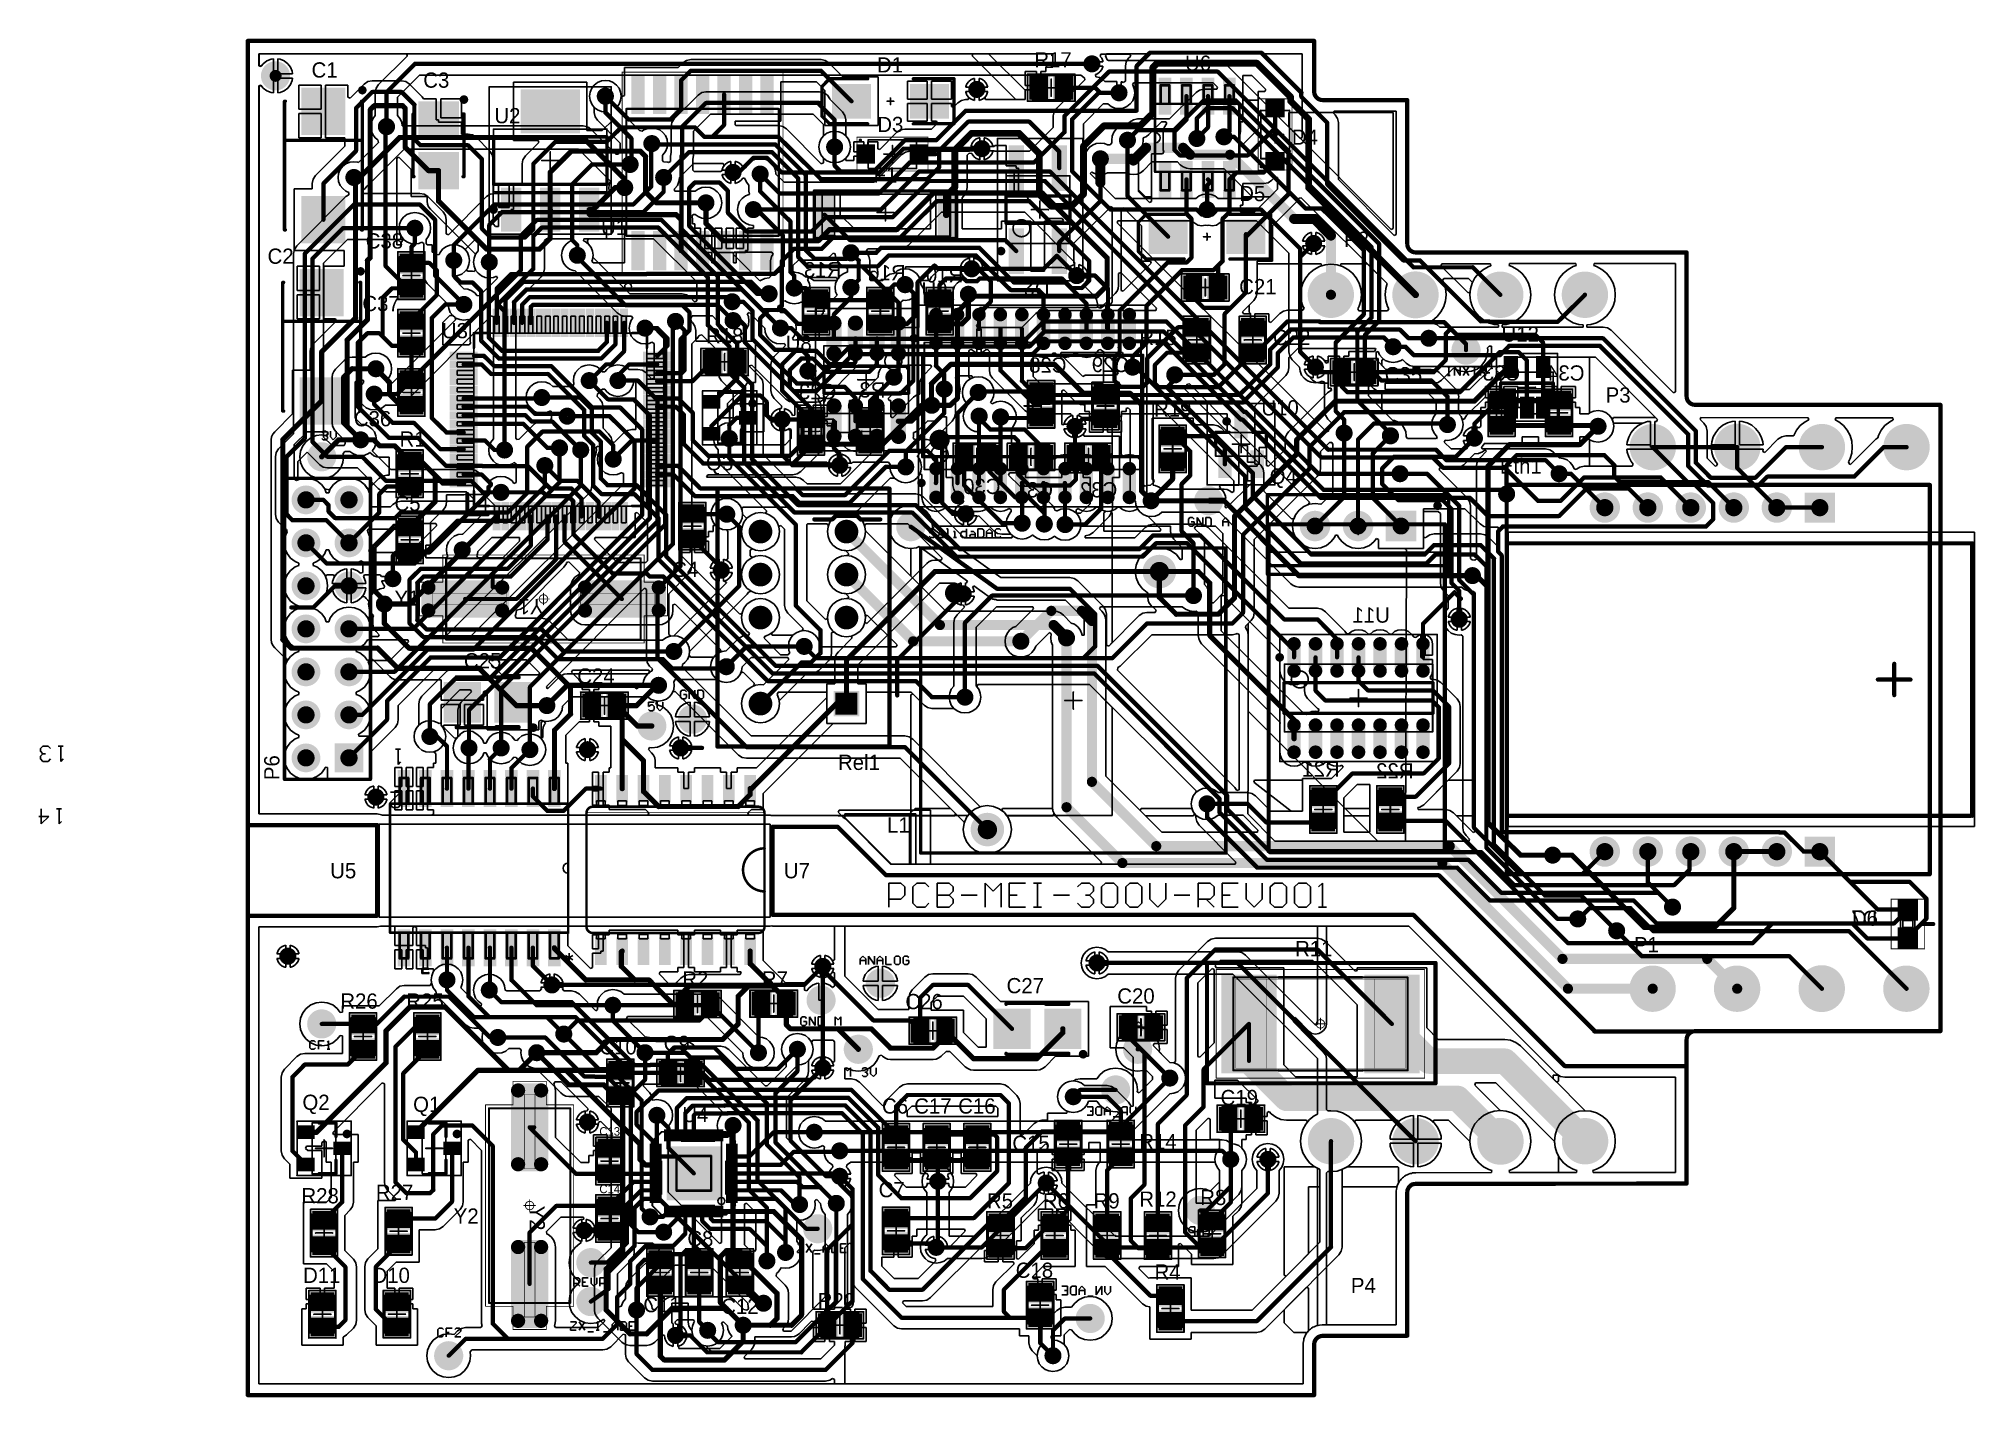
# Model space of a CAD drawing. Header units: millimetres. Extents: x 12 to 126, y 25 to 105.
import ezdxf

# ---------------------------------------------------------------- set-up
doc = ezdxf.new("R2010")
doc.units = ezdxf.units.MM
for name, color, linetype in [('BottomLayer', 5, 'Continuous'), ('BottomOverlay', 54, 'Continuous'), ('BottomPaste', 16, 'Continuous'), ('BottomSolder', 6, 'Continuous'), ('KeepOutLayer', 6, 'Continuous'), ('Mechanical1', 6, 'Continuous'), ('Mechanical11', 56, 'Continuous'), ('Mechanical12', 56, 'Continuous'), ('Mechanical13', 56, 'Continuous'), ('Mechanical15', 56, 'Continuous'), ('Mechanical16', 56, 'Continuous'), ('MultiLayer', 9, 'Continuous'), ('PadHoleLayer', 156, 'Continuous'), ('TopLayer', 1, 'Continuous'), ('TopOverlay', 2, 'Continuous'), ('TopPaste', 8, 'Continuous'), ('TopSolder', 216, 'Continuous'), ('ViaHoleLayer', 16, 'Continuous')]:
    doc.layers.add(name, color=color, linetype=linetype)

msp = doc.modelspace()

# ---------------------------------------------------------------- texts
at = {"layer": 'BottomOverlay', "text_generation_flag": 2}
for s, p in [('R13', (59.2, 90.8)), ('R16', (63, 90.62)), ('R10', (66.4, 90.5)), ('C28', (72.5, 85.17)), ('C29', (76.2, 85.2)), ('C33', (99.3, 84.7)), ('C34', (103.1, 84.7)), ('C23', (58.9, 83.6)), ('R3', (61.8, 83.7)), ('C30', (68.6, 78)), ('C31', (71.7, 77.8)), ('C32', (75.5, 77.8)), ('U11', (91.6, 70.4)), ('R21', (88.64, 61.31)), ('R22', (93, 61.2)), ('D7', (120.4, 52.5))]:
    msp.add_text(s, height=0.9, dxfattribs=at).set_placement(p)
at = {"layer": 'TopOverlay'}
for s, height, p in [('R17', 0.9, (70.6, 103.2)), ('C1', 0.9, (27.9, 102.6)), ('C3', 0.9, (34.5, 102)), ('D1', 0.9, (61.3, 102.9)), ('U6', 0.9, (79.5, 103)), ('U2', 0.9, (38.7, 99.9)), ('D3', 0.9, (61.32, 99.38)), ('D4', 0.9, (85.81, 98.63)), ('F1', 0.9, (61.1, 96.4)), ('D5', 0.9, (82.7, 95.3)), ('U1', 0.9, (45, 93.3)), ('C38', 0.9, (31.1, 92.5)), ('P2', 0.9, (88.9, 92.6)), ('C2', 0.9, (25.3, 91.6)), ('U9', 0.9, (63.93, 89.61)), ('C21', 0.9, (82.7, 89.8)), ('C37', 0.9, (30.9, 88.8)), ('U3', 0.9, (35.6, 87.2)), ('R18', 0.9, (51.2, 86.9)), ('U8', 0.9, (55.91, 86.46)), ('R15', 0.9, (76.8, 86.8)), ('C22', 0.9, (84.7, 86.8)), ('U12', 0.9, (98.2, 87)), ('C35', 0.9, (91.3, 84.6)), ('R19', 0.9, (77.67, 82.57)), ('U10', 0.9, (84.01, 82.64)), ('P3', 0.9, (104.35, 83.4)), ('C36', 0.9, (30.4, 82)), ('R1', 0.9, (33.1, 80.8)), ('Q3', 0.9, (51.2, 79.4)), ('Eth1', 0.9, (98.1, 79.2)), ('Q4', 0.9, (84.5, 78.6)), ('C5', 0.9, (32.8, 77)), ('C4', 0.9, (49.2, 73.1)), ('Y1', 0.9, (32.8, 71.4)), ('C25', 0.9, (36.9, 67.7)), ('C24', 0.9, (43.6, 66.8)), ('Rel1', 0.9, (59, 61.7)), ('L1', 0.9, (61.9, 58)), ('U5', 0.9, (29, 55.3)), ('U7', 0.9, (55.8, 55.3)), ('D6', 0.9, (118.9, 52.5)), ('R11', 0.9, (86, 50.7)), ('P1', 0.9, (106.02, 50.93)), ('R2', 0.9, (49.8, 48.9)), ('R7', 0.9, (54.5, 48.9)), ('C27', 0.9, (68.96, 48.51)), ('R26', 0.9, (29.6, 47.6)), ('R25', 0.9, (33.5, 47.6)), ('C26', 0.9, (62.98, 47.57)), ('C20', 0.9, (75.5, 47.9)), ('C10', 0.9, (44.9, 44.9)), ('C9', 0.9, (48.7, 45.1)), ('Q2', 0.9, (27.36, 41.62)), ('Q1', 0.9, (33.9, 41.5)), ('C6', 0.9, (61.6, 41.4)), ('C17', 0.9, (63.5, 41.4)), ('C16', 0.9, (66.1, 41.4)), ('C19', 0.9, (81.6, 41.9)), ('U4', 0.9, (49.8, 40.9)), ('C13', 0.5, (44.9, 40.1)), ('C15', 0.9, (69.3, 39.2)), ('R14', 0.9, (76.8, 39.3)), ('R28', 0.9, (27.3, 36.1)), ('R27', 0.9, (31.7, 36.3)), ('C14', 0.5, (44.9, 36.7)), ('C7', 0.9, (61.4, 36.46)), ('R5', 0.9, (67.8, 35.8)), ('R6', 0.9, (71.1, 35.8)), ('R9', 0.9, (74.1, 35.8)), ('R12', 0.9, (76.8, 35.9)), ('R8', 0.9, (80.4, 36)), ('Y2', 0.9, (36.3, 34.9)), ('C8', 0.9, (50.1, 33.57)), ('D11', 0.9, (27.4, 31.4)), ('D10', 0.9, (31.5, 31.4)), ('C18', 0.9, (69.5, 31.7)), ('R4', 0.9, (77.7, 31.6)), ('P4', 0.9, (89.3, 30.8)), ('C11', 0.9, (47.5, 29.67)), ('C12', 0.9, (52.1, 29.57)), ('R20', 0.9, (57.8, 29.9))]:
    msp.add_text(s, height=height, dxfattribs=at).set_placement(p)
for s, rotation, p in [('D2', 180, (71.5, 90.6)), ('P6', 90, (26, 61.1))]:
    msp.add_text(s, height=0.9, rotation=rotation, dxfattribs=at).set_placement(p)

# ---------------------------------------------------------------- blocks, each defined once
blk = doc.blocks.new('HDR2X7_1')
at = {"layer": 'BottomLayer', "const_width": 0.75}
for points in [[(-0.38, 2.54, 1), (0.37, 2.54, 1)], [(2.16, 2.54, 1), (2.91, 2.54, 1)], [(4.7, 2.54, 1), (5.45, 2.54, 1)], [(7.24, 2.54, 1), (7.99, 2.54, 1)], [(9.78, 2.54, 1), (10.53, 2.54, 1)], [(12.32, 2.54, 1), (13.07, 2.54, 1)], [(14.86, 2.54, 1), (15.61, 2.54, 1)], [(2.16, 0, 1), (2.91, 0, 1)], [(4.7, 0, 1), (5.45, 0, 1)], [(7.24, 0, 1), (7.99, 0, 1)], [(9.78, 0, 1), (10.53, 0, 1)], [(12.32, 0, 1), (13.07, 0, 1)], [(14.86, 0, 1), (15.61, 0, 1)]]:
    blk.add_lwpolyline(points, format="xyb", close=True, dxfattribs=at)
at = {"layer": 'BottomLayer'}
blk.add_solid([(-0.75, -0.75), (0.75, -0.75), (-0.75, 0.75), (0.75, 0.75)], dxfattribs=at)
at = {"layer": 'BottomSolder', "const_width": 0.85}
for points in [[(-0.43, 2.54, 1), (0.42, 2.54, 1)], [(2.11, 2.54, 1), (2.96, 2.54, 1)], [(4.65, 2.54, 1), (5.5, 2.54, 1)], [(7.19, 2.54, 1), (8.04, 2.54, 1)], [(9.73, 2.54, 1), (10.58, 2.54, 1)], [(12.27, 2.54, 1), (13.12, 2.54, 1)], [(14.81, 2.54, 1), (15.66, 2.54, 1)], [(2.11, 0, 1), (2.96, 0, 1)], [(4.65, 0, 1), (5.5, 0, 1)], [(7.19, 0, 1), (8.04, 0, 1)], [(9.73, 0, 1), (10.58, 0, 1)], [(12.27, 0, 1), (13.12, 0, 1)], [(14.81, 0, 1), (15.66, 0, 1)]]:
    blk.add_lwpolyline(points, format="xyb", close=True, dxfattribs=at)
at = {"layer": 'BottomSolder'}
blk.add_solid([(-0.85, -0.85), (0.85, -0.85), (-0.85, 0.85), (0.85, 0.85)], dxfattribs=at)
at = {"layer": 'MultiLayer', "const_width": 0.75}
for points in [[(-0.38, 2.54, 1), (0.37, 2.54, 1)], [(2.16, 2.54, 1), (2.91, 2.54, 1)], [(4.7, 2.54, 1), (5.45, 2.54, 1)], [(7.24, 2.54, 1), (7.99, 2.54, 1)], [(9.78, 2.54, 1), (10.53, 2.54, 1)], [(12.32, 2.54, 1), (13.07, 2.54, 1)], [(14.86, 2.54, 1), (15.61, 2.54, 1)], [(2.16, 0, 1), (2.91, 0, 1)], [(4.7, 0, 1), (5.45, 0, 1)], [(7.24, 0, 1), (7.99, 0, 1)], [(9.78, 0, 1), (10.53, 0, 1)], [(12.32, 0, 1), (13.07, 0, 1)], [(14.86, 0, 1), (15.61, 0, 1)]]:
    blk.add_lwpolyline(points, format="xyb", close=True, dxfattribs=at)
at = {"layer": 'MultiLayer'}
blk.add_solid([(-0.75, -0.75), (0.75, -0.75), (-0.75, 0.75), (0.75, 0.75)], dxfattribs=at)
at = {"layer": 'PadHoleLayer', "const_width": 0.51}
for points in [[(-0.26, 2.54, 1), (0.25, 2.54, 1)], [(2.28, 2.54, 1), (2.79, 2.54, 1)], [(4.82, 2.54, 1), (5.33, 2.54, 1)], [(7.36, 2.54, 1), (7.87, 2.54, 1)], [(9.9, 2.54, 1), (10.41, 2.54, 1)], [(12.44, 2.54, 1), (12.95, 2.54, 1)], [(14.98, 2.54, 1), (15.49, 2.54, 1)], [(-0.26, 0, 1), (0.25, 0, 1)], [(2.28, 0, 1), (2.79, 0, 1)], [(4.82, 0, 1), (5.33, 0, 1)], [(7.36, 0, 1), (7.87, 0, 1)], [(9.9, 0, 1), (10.41, 0, 1)], [(12.44, 0, 1), (12.95, 0, 1)], [(14.98, 0, 1), (15.49, 0, 1)]]:
    blk.add_lwpolyline(points, format="xyb", close=True, dxfattribs=at)
at = {"layer": 'TopLayer', "const_width": 0.75}
for points in [[(-0.38, 2.54, 1), (0.37, 2.54, 1)], [(2.16, 2.54, 1), (2.91, 2.54, 1)], [(4.7, 2.54, 1), (5.45, 2.54, 1)], [(7.24, 2.54, 1), (7.99, 2.54, 1)], [(9.78, 2.54, 1), (10.53, 2.54, 1)], [(12.32, 2.54, 1), (13.07, 2.54, 1)], [(14.86, 2.54, 1), (15.61, 2.54, 1)], [(2.16, 0, 1), (2.91, 0, 1)], [(4.7, 0, 1), (5.45, 0, 1)], [(7.24, 0, 1), (7.99, 0, 1)], [(9.78, 0, 1), (10.53, 0, 1)], [(12.32, 0, 1), (13.07, 0, 1)], [(14.86, 0, 1), (15.61, 0, 1)]]:
    blk.add_lwpolyline(points, format="xyb", close=True, dxfattribs=at)
at = {"layer": 'TopLayer'}
blk.add_solid([(-0.75, -0.75), (0.75, -0.75), (-0.75, 0.75), (0.75, 0.75)], dxfattribs=at)
at = {"layer": 'TopOverlay'}
for p, q in [((-3.46, 17.73), (-3.46, 18.33)), ((-3.01, 18.18), (-3.91, 18.18)), ((-3.91, 18.18), (-3.46, 17.73)), ((-3.01, 16.98), (-3.01, 17.28)), ((-3.01, 17.28), (-3.01, 17.13)), ((-0.21, 18.08), (-0.06, 18.23)), ((-0.21, 17.78), (-0.21, 18.08)), ((-0.06, 17.63), (-0.21, 17.78)), ((-0.06, 18.23), (0.09, 18.23)), ((0.09, 18.23), (0.24, 18.08)), ((0.24, 18.08), (0.39, 18.23)), ((0.24, 18.08), (0.24, 17.93)), ((0.24, 17.93), (0.24, 18.08)), ((0.39, 18.23), (0.54, 18.23)), ((0.54, 18.23), (0.69, 18.08)), ((0.69, 17.78), (0.54, 17.63)), ((0.69, 18.08), (0.69, 17.78)), ((0.69, 16.88), (0.69, 17.18)), ((0.69, 17.18), (0.69, 17.03)), ((-3.01, 17.13), (-3.91, 17.13)), ((-3.91, 17.13), (-3.76, 16.98)), ((0.69, 17.03), (-0.21, 17.03)), ((-0.21, 17.03), (-0.06, 16.88)), ((-2.78, -2.45), (-2.93, -2.6)), ((-2.93, -2.6), (-2.93, -2.9)), ((-2.93, -2.9), (-2.78, -3.05)), ((-2.63, -2.45), (-2.78, -2.45)), ((-2.03, -3.05), (-2.63, -2.45)), ((-2.03, -2.45), (-2.03, -3.05)), ((0.51, -2.9), (-0.39, -2.9)), ((-0.39, -2.9), (-0.24, -3.05)), ((0.51, -3.05), (0.51, -2.75)), ((0.51, -2.75), (0.51, -2.9))]:
    blk.add_line(p, q, dxfattribs=at)
at = {"layer": 'TopOverlay', "const_width": 0.2}
for points in [[(-1.27, 3.81), (16.51, 3.81)], [(-1.27, 3.81), (-1.27, -1.27)], [(16.51, 3.81), (16.51, -1.27)], [(-1.27, -1.27), (16.51, -1.27)]]:
    blk.add_lwpolyline(points, dxfattribs=at)
at = {"layer": 'TopOverlay', "const_width": 0.1}
for points in [[(-1.32, 3.81, 1), (-1.22, 3.81, 1)], [(-1.32, 3.81, 1), (-1.22, 3.81, 1)], [(16.46, 3.81, 1), (16.56, 3.81, 1)], [(16.46, 3.81, 1), (16.56, 3.81, 1)], [(-1.32, -1.27, 1), (-1.22, -1.27, 1)], [(-1.32, -1.27, 1), (-1.22, -1.27, 1)], [(16.46, -1.27, 1), (16.56, -1.27, 1)], [(16.46, -1.27, 1), (16.56, -1.27, 1)]]:
    blk.add_lwpolyline(points, format="xyb", close=True, dxfattribs=at)
at = {"layer": 'TopSolder', "const_width": 0.85}
for points in [[(-0.43, 2.54, 1), (0.42, 2.54, 1)], [(2.11, 2.54, 1), (2.96, 2.54, 1)], [(4.65, 2.54, 1), (5.5, 2.54, 1)], [(7.19, 2.54, 1), (8.04, 2.54, 1)], [(9.73, 2.54, 1), (10.58, 2.54, 1)], [(12.27, 2.54, 1), (13.12, 2.54, 1)], [(14.81, 2.54, 1), (15.66, 2.54, 1)], [(2.11, 0, 1), (2.96, 0, 1)], [(4.65, 0, 1), (5.5, 0, 1)], [(7.19, 0, 1), (8.04, 0, 1)], [(9.73, 0, 1), (10.58, 0, 1)], [(12.27, 0, 1), (13.12, 0, 1)], [(14.81, 0, 1), (15.66, 0, 1)]]:
    blk.add_lwpolyline(points, format="xyb", close=True, dxfattribs=at)
at = {"layer": 'TopSolder'}
blk.add_solid([(-0.85, -0.85), (0.85, -0.85), (-0.85, 0.85), (0.85, 0.85)], dxfattribs=at)
blk = doc.blocks.new('C_______P____2')
at = {"layer": 'BottomLayer', "const_width": 1.27}
for points in [[(-0.64, 0, 1), (0.63, 0, 1)], [(4.36, 0.02, 1), (5.63, 0.02, 1)], [(4.36, -0.01, 1), (5.63, -0.01, 1)], [(9.37, 0, 1), (10.64, 0, 1)], [(14.37, 0, 1), (15.64, 0, 1)]]:
    blk.add_lwpolyline(points, format="xyb", close=True, dxfattribs=at)
at = {"layer": 'BottomLayer', "const_width": 2.54}
blk.add_lwpolyline([(5, 0.02), (5, -0.01)], dxfattribs=at)
at = {"layer": 'BottomSolder', "const_width": 1.37}
for points in [[(-0.69, 0, 1), (0.68, 0, 1)], [(4.31, 0.02, 1), (5.68, 0.02, 1)], [(4.31, -0.01, 1), (5.68, -0.01, 1)], [(9.32, 0, 1), (10.69, 0, 1)], [(14.32, 0, 1), (15.69, 0, 1)]]:
    blk.add_lwpolyline(points, format="xyb", close=True, dxfattribs=at)
at = {"layer": 'BottomSolder', "const_width": 2.74}
blk.add_lwpolyline([(5, 0.02), (5, -0.01)], dxfattribs=at)
at = {"layer": 'MultiLayer', "const_width": 1.27}
for points in [[(-0.64, 0, 1), (0.63, 0, 1)], [(4.36, 0.02, 1), (5.63, 0.02, 1)], [(4.36, -0.01, 1), (5.63, -0.01, 1)], [(9.37, 0, 1), (10.64, 0, 1)], [(14.37, 0, 1), (15.64, 0, 1)]]:
    blk.add_lwpolyline(points, format="xyb", close=True, dxfattribs=at)
at = {"layer": 'MultiLayer', "const_width": 2.54}
blk.add_lwpolyline([(5, 0.02), (5, -0.01)], dxfattribs=at)
at = {"layer": 'PadHoleLayer', "const_width": 0.787}
for points in [[(-0.39, 0, 1), (0.39, 0, 1)], [(4.61, 0, 1), (5.39, 0, 1)], [(9.61, 0, 1), (10.39, 0, 1)], [(14.61, 0, 1), (15.39, 0, 1)]]:
    blk.add_lwpolyline(points, format="xyb", close=True, dxfattribs=at)
at = {"layer": 'TopLayer', "const_width": 1.27}
for points in [[(-0.64, 0, 1), (0.63, 0, 1)], [(4.36, 0.02, 1), (5.63, 0.02, 1)], [(4.36, -0.01, 1), (5.63, -0.01, 1)], [(9.37, 0, 1), (10.64, 0, 1)], [(14.37, 0, 1), (15.64, 0, 1)]]:
    blk.add_lwpolyline(points, format="xyb", close=True, dxfattribs=at)
at = {"layer": 'TopLayer', "const_width": 2.54}
blk.add_lwpolyline([(5, 0.02), (5, -0.01)], dxfattribs=at)
at = {"layer": 'TopSolder', "const_width": 1.37}
for points in [[(-0.69, 0, 1), (0.68, 0, 1)], [(4.31, 0.02, 1), (5.68, 0.02, 1)], [(4.31, -0.01, 1), (5.68, -0.01, 1)], [(9.32, 0, 1), (10.69, 0, 1)], [(14.32, 0, 1), (15.69, 0, 1)]]:
    blk.add_lwpolyline(points, format="xyb", close=True, dxfattribs=at)
at = {"layer": 'TopSolder', "const_width": 2.74}
blk.add_lwpolyline([(5, 0.02), (5, -0.01)], dxfattribs=at)
blk = doc.blocks.new('C_______P____3')
at = {"layer": 'BottomLayer', "const_width": 1.27}
for points in [[(-0.63, 0, 1), (0.64, 0, 1)], [(4.37, 0.01, 1), (5.64, 0.01, 1)], [(4.37, -0.02, 1), (5.64, -0.02, 1)], [(9.37, 0, 1), (10.64, 0, 1)], [(14.36, 0, 1), (15.63, 0, 1)]]:
    blk.add_lwpolyline(points, format="xyb", close=True, dxfattribs=at)
at = {"layer": 'BottomLayer', "const_width": 2.54}
blk.add_lwpolyline([(5, 0.01), (5, -0.02)], dxfattribs=at)
at = {"layer": 'BottomSolder', "const_width": 1.37}
for points in [[(-0.68, 0, 1), (0.69, 0, 1)], [(4.32, 0.01, 1), (5.69, 0.01, 1)], [(4.32, -0.02, 1), (5.69, -0.02, 1)], [(9.32, 0, 1), (10.69, 0, 1)], [(14.31, 0, 1), (15.68, 0, 1)]]:
    blk.add_lwpolyline(points, format="xyb", close=True, dxfattribs=at)
at = {"layer": 'BottomSolder', "const_width": 2.74}
blk.add_lwpolyline([(5, 0.01), (5, -0.02)], dxfattribs=at)
at = {"layer": 'MultiLayer', "const_width": 1.27}
for points in [[(-0.63, 0, 1), (0.64, 0, 1)], [(4.37, 0.01, 1), (5.64, 0.01, 1)], [(4.37, -0.02, 1), (5.64, -0.02, 1)], [(9.37, 0, 1), (10.64, 0, 1)], [(14.36, 0, 1), (15.63, 0, 1)]]:
    blk.add_lwpolyline(points, format="xyb", close=True, dxfattribs=at)
at = {"layer": 'MultiLayer', "const_width": 2.54}
blk.add_lwpolyline([(5, 0.01), (5, -0.02)], dxfattribs=at)
at = {"layer": 'PadHoleLayer', "const_width": 0.787}
for points in [[(-0.39, 0, 1), (0.39, 0, 1)], [(4.61, 0, 1), (5.39, 0, 1)], [(9.61, 0, 1), (10.39, 0, 1)], [(14.61, 0, 1), (15.39, 0, 1)]]:
    blk.add_lwpolyline(points, format="xyb", close=True, dxfattribs=at)
at = {"layer": 'TopLayer', "const_width": 1.27}
for points in [[(-0.63, 0, 1), (0.64, 0, 1)], [(4.37, 0.01, 1), (5.64, 0.01, 1)], [(4.37, -0.02, 1), (5.64, -0.02, 1)], [(9.37, 0, 1), (10.64, 0, 1)], [(14.36, 0, 1), (15.63, 0, 1)]]:
    blk.add_lwpolyline(points, format="xyb", close=True, dxfattribs=at)
at = {"layer": 'TopLayer', "const_width": 2.54}
blk.add_lwpolyline([(5, 0.01), (5, -0.02)], dxfattribs=at)
at = {"layer": 'TopSolder', "const_width": 1.37}
for points in [[(-0.68, 0, 1), (0.69, 0, 1)], [(4.32, 0.01, 1), (5.69, 0.01, 1)], [(4.32, -0.02, 1), (5.69, -0.02, 1)], [(9.32, 0, 1), (10.69, 0, 1)], [(14.31, 0, 1), (15.68, 0, 1)]]:
    blk.add_lwpolyline(points, format="xyb", close=True, dxfattribs=at)
at = {"layer": 'TopSolder', "const_width": 2.74}
blk.add_lwpolyline([(5, 0.01), (5, -0.02)], dxfattribs=at)
blk = doc.blocks.new('MF05A_N_4')
at = {"layer": 'Mechanical13', "const_width": 0.1}
for points in [[(-0.9, 1.55), (0.9, 1.55)], [(-0.9, 1.55), (-0.9, -1.55)], [(0.9, 1.55), (0.9, -1.55)], [(-0.9, -1.55), (0.9, -1.55)]]:
    blk.add_lwpolyline(points, dxfattribs=at)
at = {"layer": 'Mechanical13', "const_width": 0.05}
for points in [[(-0.92, 1.55, 1), (-0.87, 1.55, 1)], [(-0.92, 1.55, 1), (-0.87, 1.55, 1)], [(0.88, 1.55, 1), (0.93, 1.55, 1)], [(0.88, 1.55, 1), (0.93, 1.55, 1)], [(-0.92, -1.55, 1), (-0.87, -1.55, 1)], [(-0.92, -1.55, 1), (-0.87, -1.55, 1)], [(0.88, -1.55, 1), (0.93, -1.55, 1)], [(0.88, -1.55, 1), (0.93, -1.55, 1)]]:
    blk.add_lwpolyline(points, format="xyb", close=True, dxfattribs=at)
at = {"layer": 'Mechanical15', "const_width": 0.1}
for points in [[(-2, 1.8), (2, 1.8)], [(-2, 1.8), (-2, -1.8)], [(2, 1.8), (2, -1.8)], [(-0.5, 0), (0.5, 0)], [(0, 0.5), (0, -0.5)], [(-2, -1.8), (2, -1.8)]]:
    blk.add_lwpolyline(points, dxfattribs=at)
at = {"layer": 'Mechanical15', "const_width": 0.05}
for points in [[(-2.02, 1.8, 1), (-1.97, 1.8, 1)], [(-2.02, 1.8, 1), (-1.97, 1.8, 1)], [(1.98, 1.8, 1), (2.03, 1.8, 1)], [(1.98, 1.8, 1), (2.03, 1.8, 1)], [(-0.53, 0, 1), (-0.47, 0, 1)], [(-0.02, 0.5, 1), (0.03, 0.5, 1)], [(0.48, 0, 1), (0.52, 0, 1)], [(-0.02, -0.5, 1), (0.03, -0.5, 1)], [(-2.02, -1.8, 1), (-1.97, -1.8, 1)], [(-2.02, -1.8, 1), (-1.97, -1.8, 1)], [(1.98, -1.8, 1), (2.03, -1.8, 1)], [(1.98, -1.8, 1), (2.03, -1.8, 1)]]:
    blk.add_lwpolyline(points, format="xyb", close=True, dxfattribs=at)
at = {"layer": 'TopLayer'}
for points in [[(-0.65, 0.62), (-0.65, 1.27), (-1.75, 0.62), (-1.75, 1.27)], [(1.75, 0.62), (1.75, 1.27), (0.65, 0.62), (0.65, 1.27)], [(-0.65, -0.33), (-0.65, 0.32), (-1.75, -0.33), (-1.75, 0.32)], [(-0.65, -1.28), (-0.65, -0.63), (-1.75, -1.28), (-1.75, -0.63)], [(1.75, -1.28), (1.75, -0.63), (0.65, -1.28), (0.65, -0.63)]]:
    blk.add_solid(points, dxfattribs=at)
at = {"layer": 'TopOverlay'}
for points, const_width in [([(-1.07, 1.83, 1), (-1.33, 1.83, 1)], 0.25), ([(-1.39, 1.83, 1), (-1.26, 1.83, 1)], 0.125), ([(-1.14, 1.83, 1), (-1.01, 1.83, 1)], 0.125), ([(-0.3, 1.55, 1), (-0.2, 1.55, 1)], 0.1), ([(-0.3, 1.55, 1), (-0.2, 1.55, 1)], 0.1), ([(0.2, 1.55, 1), (0.3, 1.55, 1)], 0.1), ([(0.2, 1.55, 1), (0.3, 1.55, 1)], 0.1), ([(-0.3, -1.55, 1), (-0.2, -1.55, 1)], 0.1), ([(-0.3, -1.55, 1), (-0.2, -1.55, 1)], 0.1), ([(0.2, -1.55, 1), (0.3, -1.55, 1)], 0.1), ([(0.2, -1.55, 1), (0.3, -1.55, 1)], 0.1)]:
    blk.add_lwpolyline(points, format="xyb", close=True, dxfattribs=dict(at, const_width=const_width))
at = {"layer": 'TopOverlay', "const_width": 0.2}
for points in [[(-0.25, 1.55), (-0.25, -1.55)], [(-0.25, 1.55), (0.25, 1.55)], [(0.25, 1.55), (0.25, -1.55)], [(-0.25, -1.55), (0.25, -1.55)]]:
    blk.add_lwpolyline(points, dxfattribs=at)
at = {"layer": 'TopPaste'}
for points in [[(-0.65, 0.62), (-0.65, 1.27), (-1.75, 0.62), (-1.75, 1.27)], [(1.75, 0.62), (1.75, 1.27), (0.65, 0.62), (0.65, 1.27)], [(-0.65, -0.33), (-0.65, 0.32), (-1.75, -0.33), (-1.75, 0.32)], [(-0.65, -1.28), (-0.65, -0.63), (-1.75, -1.28), (-1.75, -0.63)], [(1.75, -1.28), (1.75, -0.63), (0.65, -1.28), (0.65, -0.63)]]:
    blk.add_solid(points, dxfattribs=at)
at = {"layer": 'TopSolder'}
for points in [[(-0.55, 0.52), (-0.55, 1.37), (-1.85, 0.52), (-1.85, 1.37)], [(1.85, 0.52), (1.85, 1.37), (0.55, 0.52), (0.55, 1.37)], [(-0.55, -0.43), (-0.55, 0.42), (-1.85, -0.43), (-1.85, 0.42)], [(-0.55, -1.38), (-0.55, -0.53), (-1.85, -1.38), (-1.85, -0.53)], [(1.85, -1.38), (1.85, -0.53), (0.55, -1.38), (0.55, -0.53)]]:
    blk.add_solid(points, dxfattribs=at)
blk = doc.blocks.new('751A_03_N_B_5')
at = {"layer": 'BottomLayer', "const_width": 0.6}
for points in [[(-1.6, 3.81), (-3.2, 3.81)], [(3.2, 3.81), (1.6, 3.81)], [(-1.6, 2.54), (-3.2, 2.54)], [(3.2, 2.54), (1.6, 2.54)], [(-1.6, 1.27), (-3.2, 1.27)], [(3.2, 1.27), (1.6, 1.27)], [(-1.6, 0), (-3.2, 0)], [(3.2, 0), (1.6, 0)], [(-1.6, -1.27), (-3.2, -1.27)], [(3.2, -1.27), (1.6, -1.27)], [(-1.6, -2.54), (-3.2, -2.54)], [(3.2, -2.54), (1.6, -2.54)], [(-1.6, -3.81), (-3.2, -3.81)], [(3.2, -3.81), (1.6, -3.81)]]:
    blk.add_lwpolyline(points, dxfattribs=at)
at = {"layer": 'BottomLayer', "const_width": 0.3}
for points in [[(-3.35, 3.81, 1), (-3.05, 3.81, 1)], [(-1.75, 3.81, 1), (-1.45, 3.81, 1)], [(1.45, 3.81, 1), (1.75, 3.81, 1)], [(3.05, 3.81, 1), (3.35, 3.81, 1)], [(-3.35, 2.54, 1), (-3.05, 2.54, 1)], [(-1.75, 2.54, 1), (-1.45, 2.54, 1)], [(1.45, 2.54, 1), (1.75, 2.54, 1)], [(3.05, 2.54, 1), (3.35, 2.54, 1)], [(-3.35, 1.27, 1), (-3.05, 1.27, 1)], [(-1.75, 1.27, 1), (-1.45, 1.27, 1)], [(1.45, 1.27, 1), (1.75, 1.27, 1)], [(3.05, 1.27, 1), (3.35, 1.27, 1)], [(-3.35, 0, 1), (-3.05, 0, 1)], [(-1.75, 0, 1), (-1.45, 0, 1)], [(1.45, 0, 1), (1.75, 0, 1)], [(3.05, 0, 1), (3.35, 0, 1)], [(-3.35, -1.27, 1), (-3.05, -1.27, 1)], [(-1.75, -1.27, 1), (-1.45, -1.27, 1)], [(1.45, -1.27, 1), (1.75, -1.27, 1)], [(3.05, -1.27, 1), (3.35, -1.27, 1)], [(-3.35, -2.54, 1), (-3.05, -2.54, 1)], [(-1.75, -2.54, 1), (-1.45, -2.54, 1)], [(1.45, -2.54, 1), (1.75, -2.54, 1)], [(3.05, -2.54, 1), (3.35, -2.54, 1)], [(-3.35, -3.81, 1), (-3.05, -3.81, 1)], [(-1.75, -3.81, 1), (-1.45, -3.81, 1)], [(1.45, -3.81, 1), (1.75, -3.81, 1)], [(3.05, -3.81, 1), (3.35, -3.81, 1)]]:
    blk.add_lwpolyline(points, format="xyb", close=True, dxfattribs=at)
at = {"layer": 'BottomOverlay', "const_width": 0.2}
for points in [[(-0.9, -4.4), (-0.9, 4.4)], [(0.9, 4.4), (-0.9, 4.4)], [(0.9, -4.4), (0.9, 4.4)], [(0.9, -4.4), (-0.9, -4.4)]]:
    blk.add_lwpolyline(points, dxfattribs=at)
at = {"layer": 'BottomOverlay'}
for points, const_width in [([(-0.95, 4.4, 1), (-0.85, 4.4, 1)], 0.1), ([(-0.95, 4.4, 1), (-0.85, 4.4, 1)], 0.1), ([(0.85, 4.4, 1), (0.95, 4.4, 1)], 0.1), ([(0.85, 4.4, 1), (0.95, 4.4, 1)], 0.1), ([(-2.27, -4.66, 1), (-2.53, -4.66, 1)], 0.25), ([(-2.59, -4.66, 1), (-2.46, -4.66, 1)], 0.125), ([(-2.34, -4.66, 1), (-2.21, -4.66, 1)], 0.125), ([(-0.95, -4.4, 1), (-0.85, -4.4, 1)], 0.1), ([(-0.95, -4.4, 1), (-0.85, -4.4, 1)], 0.1), ([(0.85, -4.4, 1), (0.95, -4.4, 1)], 0.1), ([(0.85, -4.4, 1), (0.95, -4.4, 1)], 0.1)]:
    blk.add_lwpolyline(points, format="xyb", close=True, dxfattribs=dict(at, const_width=const_width))
at = {"layer": 'BottomPaste', "const_width": 0.6}
for points in [[(-1.6, 3.81), (-3.2, 3.81)], [(3.2, 3.81), (1.6, 3.81)], [(-1.6, 2.54), (-3.2, 2.54)], [(3.2, 2.54), (1.6, 2.54)], [(-1.6, 1.27), (-3.2, 1.27)], [(3.2, 1.27), (1.6, 1.27)], [(-1.6, 0), (-3.2, 0)], [(3.2, 0), (1.6, 0)], [(-1.6, -1.27), (-3.2, -1.27)], [(3.2, -1.27), (1.6, -1.27)], [(-1.6, -2.54), (-3.2, -2.54)], [(3.2, -2.54), (1.6, -2.54)], [(-1.6, -3.81), (-3.2, -3.81)], [(3.2, -3.81), (1.6, -3.81)]]:
    blk.add_lwpolyline(points, dxfattribs=at)
at = {"layer": 'BottomPaste', "const_width": 0.3}
for points in [[(-3.35, 3.81, 1), (-3.05, 3.81, 1)], [(-1.75, 3.81, 1), (-1.45, 3.81, 1)], [(1.45, 3.81, 1), (1.75, 3.81, 1)], [(3.05, 3.81, 1), (3.35, 3.81, 1)], [(-3.35, 2.54, 1), (-3.05, 2.54, 1)], [(-1.75, 2.54, 1), (-1.45, 2.54, 1)], [(1.45, 2.54, 1), (1.75, 2.54, 1)], [(3.05, 2.54, 1), (3.35, 2.54, 1)], [(-3.35, 1.27, 1), (-3.05, 1.27, 1)], [(-1.75, 1.27, 1), (-1.45, 1.27, 1)], [(1.45, 1.27, 1), (1.75, 1.27, 1)], [(3.05, 1.27, 1), (3.35, 1.27, 1)], [(-3.35, 0, 1), (-3.05, 0, 1)], [(-1.75, 0, 1), (-1.45, 0, 1)], [(1.45, 0, 1), (1.75, 0, 1)], [(3.05, 0, 1), (3.35, 0, 1)], [(-3.35, -1.27, 1), (-3.05, -1.27, 1)], [(-1.75, -1.27, 1), (-1.45, -1.27, 1)], [(1.45, -1.27, 1), (1.75, -1.27, 1)], [(3.05, -1.27, 1), (3.35, -1.27, 1)], [(-3.35, -2.54, 1), (-3.05, -2.54, 1)], [(-1.75, -2.54, 1), (-1.45, -2.54, 1)], [(1.45, -2.54, 1), (1.75, -2.54, 1)], [(3.05, -2.54, 1), (3.35, -2.54, 1)], [(-3.35, -3.81, 1), (-3.05, -3.81, 1)], [(-1.75, -3.81, 1), (-1.45, -3.81, 1)], [(1.45, -3.81, 1), (1.75, -3.81, 1)], [(3.05, -3.81, 1), (3.35, -3.81, 1)]]:
    blk.add_lwpolyline(points, format="xyb", close=True, dxfattribs=at)
at = {"layer": 'BottomSolder', "const_width": 0.8}
for points in [[(-1.6, 3.81), (-3.2, 3.81)], [(3.2, 3.81), (1.6, 3.81)], [(-1.6, 2.54), (-3.2, 2.54)], [(3.2, 2.54), (1.6, 2.54)], [(-1.6, 1.27), (-3.2, 1.27)], [(3.2, 1.27), (1.6, 1.27)], [(-1.6, 0), (-3.2, 0)], [(3.2, 0), (1.6, 0)], [(-1.6, -1.27), (-3.2, -1.27)], [(3.2, -1.27), (1.6, -1.27)], [(-1.6, -2.54), (-3.2, -2.54)], [(3.2, -2.54), (1.6, -2.54)], [(-1.6, -3.81), (-3.2, -3.81)], [(3.2, -3.81), (1.6, -3.81)]]:
    blk.add_lwpolyline(points, dxfattribs=at)
at = {"layer": 'BottomSolder', "const_width": 0.4}
for points in [[(-3.4, 3.81, 1), (-3, 3.81, 1)], [(-1.8, 3.81, 1), (-1.4, 3.81, 1)], [(1.4, 3.81, 1), (1.8, 3.81, 1)], [(3, 3.81, 1), (3.4, 3.81, 1)], [(-3.4, 2.54, 1), (-3, 2.54, 1)], [(-1.8, 2.54, 1), (-1.4, 2.54, 1)], [(1.4, 2.54, 1), (1.8, 2.54, 1)], [(3, 2.54, 1), (3.4, 2.54, 1)], [(-3.4, 1.27, 1), (-3, 1.27, 1)], [(-1.8, 1.27, 1), (-1.4, 1.27, 1)], [(1.4, 1.27, 1), (1.8, 1.27, 1)], [(3, 1.27, 1), (3.4, 1.27, 1)], [(-3.4, 0, 1), (-3, 0, 1)], [(-1.8, 0, 1), (-1.4, 0, 1)], [(1.4, 0, 1), (1.8, 0, 1)], [(3, 0, 1), (3.4, 0, 1)], [(-3.4, -1.27, 1), (-3, -1.27, 1)], [(-1.8, -1.27, 1), (-1.4, -1.27, 1)], [(1.4, -1.27, 1), (1.8, -1.27, 1)], [(3, -1.27, 1), (3.4, -1.27, 1)], [(-3.4, -2.54, 1), (-3, -2.54, 1)], [(-1.8, -2.54, 1), (-1.4, -2.54, 1)], [(1.4, -2.54, 1), (1.8, -2.54, 1)], [(3, -2.54, 1), (3.4, -2.54, 1)], [(-3.4, -3.81, 1), (-3, -3.81, 1)], [(-1.8, -3.81, 1), (-1.4, -3.81, 1)], [(1.4, -3.81, 1), (1.8, -3.81, 1)], [(3, -3.81, 1), (3.4, -3.81, 1)]]:
    blk.add_lwpolyline(points, format="xyb", close=True, dxfattribs=at)
at = {"layer": 'Mechanical13', "const_width": 0.1}
for points in [[(-2, -4.37), (-2, 4.38)], [(2, 4.38), (-2, 4.38)], [(2, -4.37), (2, 4.38)], [(2, -4.37), (-2, -4.37)]]:
    blk.add_lwpolyline(points, dxfattribs=at)
at = {"layer": 'Mechanical13'}
for points, const_width in [([(-2.02, 4.38, 1), (-1.97, 4.38, 1)], 0.05), ([(-2.02, 4.38, 1), (-1.97, 4.38, 1)], 0.05), ([(1.97, 4.38, 1), (2.02, 4.38, 1)], 0.05), ([(1.97, 4.38, 1), (2.02, 4.38, 1)], 0.05), ([(-0.6, -3.47, 1), (-1.6, -3.47, 1)], 0.1), ([(-1.62, -3.47, 1), (-1.58, -3.47, 1)], 0.05), ([(-0.63, -3.47, 1), (-0.58, -3.47, 1)], 0.05), ([(-2.02, -4.37, 1), (-1.97, -4.37, 1)], 0.05), ([(-2.02, -4.37, 1), (-1.97, -4.37, 1)], 0.05), ([(1.97, -4.37, 1), (2.02, -4.37, 1)], 0.05), ([(1.97, -4.37, 1), (2.02, -4.37, 1)], 0.05)]:
    blk.add_lwpolyline(points, format="xyb", close=True, dxfattribs=dict(at, const_width=const_width))
at = {"layer": 'Mechanical15', "const_width": 0.1}
for points in [[(-3.75, -4.65), (-3.75, 4.65)], [(3.75, 4.65), (-3.75, 4.65)], [(3.75, -4.65), (3.75, 4.65)], [(0.5, 0), (-0.5, 0)], [(0, -0.5), (0, 0.5)], [(3.75, -4.65), (-3.75, -4.65)]]:
    blk.add_lwpolyline(points, dxfattribs=at)
at = {"layer": 'Mechanical15', "const_width": 0.05}
for points in [[(-3.78, 4.65, 1), (-3.73, 4.65, 1)], [(-3.78, 4.65, 1), (-3.73, 4.65, 1)], [(3.73, 4.65, 1), (3.78, 4.65, 1)], [(3.73, 4.65, 1), (3.78, 4.65, 1)], [(-0.52, 0, 1), (-0.47, 0, 1)], [(-0.02, 0.5, 1), (0.02, 0.5, 1)], [(0.48, 0, 1), (0.53, 0, 1)], [(-0.02, -0.5, 1), (0.02, -0.5, 1)], [(-3.78, -4.65, 1), (-3.73, -4.65, 1)], [(-3.78, -4.65, 1), (-3.73, -4.65, 1)], [(3.73, -4.65, 1), (3.78, -4.65, 1)], [(3.73, -4.65, 1), (3.78, -4.65, 1)]]:
    blk.add_lwpolyline(points, format="xyb", close=True, dxfattribs=at)
blk = doc.blocks.new('C0805_6')
at = {"layer": 'Mechanical13', "const_width": 0.1}
for points in [[(-1.1, 0.73), (-1.1, -0.72)], [(-1.1, 0.73), (1.1, 0.73)], [(1.1, 0.73), (1.1, -0.72)], [(-1.1, -0.72), (1.1, -0.72)]]:
    blk.add_lwpolyline(points, dxfattribs=at)
at = {"layer": 'Mechanical13', "const_width": 0.05}
for points in [[(-1.12, 0.73, 1), (-1.07, 0.73, 1)], [(-1.12, 0.73, 1), (-1.07, 0.73, 1)], [(1.08, 0.73, 1), (1.13, 0.73, 1)], [(1.08, 0.73, 1), (1.13, 0.73, 1)], [(-1.12, -0.72, 1), (-1.07, -0.72, 1)], [(-1.12, -0.72, 1), (-1.07, -0.72, 1)], [(1.08, -0.72, 1), (1.13, -0.72, 1)], [(1.08, -0.72, 1), (1.13, -0.72, 1)]]:
    blk.add_lwpolyline(points, format="xyb", close=True, dxfattribs=at)
at = {"layer": 'Mechanical15', "const_width": 0.1}
for points in [[(-1.4, 0.8), (-1.4, -0.8)], [(-1.4, 0.8), (1.4, 0.8)], [(-0.5, 0), (0.5, 0)], [(0, 0.5), (0, -0.5)], [(1.4, 0.8), (1.4, -0.8)], [(-1.4, -0.8), (1.4, -0.8)]]:
    blk.add_lwpolyline(points, dxfattribs=at)
at = {"layer": 'Mechanical15', "const_width": 0.05}
for points in [[(-1.43, 0.8, 1), (-1.38, 0.8, 1)], [(-1.43, 0.8, 1), (-1.38, 0.8, 1)], [(-0.52, 0, 1), (-0.47, 0, 1)], [(-0.03, 0.5, 1), (0.02, 0.5, 1)], [(0.48, 0, 1), (0.53, 0, 1)], [(1.37, 0.8, 1), (1.42, 0.8, 1)], [(1.37, 0.8, 1), (1.42, 0.8, 1)], [(-1.43, -0.8, 1), (-1.38, -0.8, 1)], [(-1.43, -0.8, 1), (-1.38, -0.8, 1)], [(-0.03, -0.5, 1), (0.02, -0.5, 1)], [(1.37, -0.8, 1), (1.42, -0.8, 1)], [(1.37, -0.8, 1), (1.42, -0.8, 1)]]:
    blk.add_lwpolyline(points, format="xyb", close=True, dxfattribs=at)
at = {"layer": 'TopLayer'}
for points in [[(-0.2, -0.7), (-0.2, 0.7), (-1.3, -0.7), (-1.3, 0.7)], [(1.3, -0.7), (1.3, 0.7), (0.2, -0.7), (0.2, 0.7)]]:
    blk.add_solid(points, dxfattribs=at)
at = {"layer": 'TopPaste'}
for points in [[(-0.2, -0.7), (-0.2, 0.7), (-1.3, -0.7), (-1.3, 0.7)], [(1.3, -0.7), (1.3, 0.7), (0.2, -0.7), (0.2, 0.7)]]:
    blk.add_solid(points, dxfattribs=at)
at = {"layer": 'TopSolder'}
for points in [[(-0.1, -0.8), (-0.1, 0.8), (-1.4, -0.8), (-1.4, 0.8)], [(1.4, -0.8), (1.4, 0.8), (0.1, -0.8), (0.1, 0.8)]]:
    blk.add_solid(points, dxfattribs=at)
blk = doc.blocks.new('C0805_7')
at = {"layer": 'Mechanical13', "const_width": 0.1}
for points in [[(-1.1, 0.72), (-1.1, -0.73)], [(-1.1, 0.72), (1.1, 0.72)], [(1.1, 0.72), (1.1, -0.73)], [(-1.1, -0.73), (1.1, -0.73)]]:
    blk.add_lwpolyline(points, dxfattribs=at)
at = {"layer": 'Mechanical13', "const_width": 0.05}
for points in [[(-1.13, 0.72, 1), (-1.08, 0.72, 1)], [(-1.13, 0.72, 1), (-1.08, 0.72, 1)], [(1.07, 0.72, 1), (1.12, 0.72, 1)], [(1.07, 0.72, 1), (1.12, 0.72, 1)], [(-1.13, -0.73, 1), (-1.08, -0.73, 1)], [(-1.13, -0.73, 1), (-1.08, -0.73, 1)], [(1.07, -0.73, 1), (1.12, -0.73, 1)], [(1.07, -0.73, 1), (1.12, -0.73, 1)]]:
    blk.add_lwpolyline(points, format="xyb", close=True, dxfattribs=at)
at = {"layer": 'Mechanical15', "const_width": 0.1}
for points in [[(-1.4, 0.8), (-1.4, -0.8)], [(-1.4, 0.8), (1.4, 0.8)], [(-0.5, 0), (0.5, 0)], [(0, 0.5), (0, -0.5)], [(1.4, 0.8), (1.4, -0.8)], [(-1.4, -0.8), (1.4, -0.8)]]:
    blk.add_lwpolyline(points, dxfattribs=at)
at = {"layer": 'Mechanical15', "const_width": 0.05}
for points in [[(-1.42, 0.8, 1), (-1.37, 0.8, 1)], [(-1.42, 0.8, 1), (-1.37, 0.8, 1)], [(-0.53, 0, 1), (-0.48, 0, 1)], [(-0.02, 0.5, 1), (0.03, 0.5, 1)], [(0.47, 0, 1), (0.52, 0, 1)], [(1.38, 0.8, 1), (1.43, 0.8, 1)], [(1.38, 0.8, 1), (1.43, 0.8, 1)], [(-1.42, -0.8, 1), (-1.37, -0.8, 1)], [(-1.42, -0.8, 1), (-1.37, -0.8, 1)], [(-0.02, -0.5, 1), (0.03, -0.5, 1)], [(1.38, -0.8, 1), (1.43, -0.8, 1)], [(1.38, -0.8, 1), (1.43, -0.8, 1)]]:
    blk.add_lwpolyline(points, format="xyb", close=True, dxfattribs=at)
at = {"layer": 'TopLayer'}
for points in [[(-0.2, -0.7), (-0.2, 0.7), (-1.3, -0.7), (-1.3, 0.7)], [(1.3, -0.7), (1.3, 0.7), (0.2, -0.7), (0.2, 0.7)]]:
    blk.add_solid(points, dxfattribs=at)
at = {"layer": 'TopPaste'}
for points in [[(-0.2, -0.7), (-0.2, 0.7), (-1.3, -0.7), (-1.3, 0.7)], [(1.3, -0.7), (1.3, 0.7), (0.2, -0.7), (0.2, 0.7)]]:
    blk.add_solid(points, dxfattribs=at)
at = {"layer": 'TopSolder'}
for points in [[(-0.1, -0.8), (-0.1, 0.8), (-1.4, -0.8), (-1.4, 0.8)], [(1.4, -0.8), (1.4, 0.8), (0.1, -0.8), (0.1, 0.8)]]:
    blk.add_solid(points, dxfattribs=at)
blk = doc.blocks.new('C0805_8')
at = {"layer": 'Mechanical13', "const_width": 0.1}
for points in [[(-1.1, 0.72), (-1.1, -0.73)], [(-1.1, 0.72), (1.1, 0.72)], [(1.1, 0.72), (1.1, -0.73)], [(-1.1, -0.73), (1.1, -0.73)]]:
    blk.add_lwpolyline(points, dxfattribs=at)
at = {"layer": 'Mechanical13', "const_width": 0.05}
for points in [[(-1.13, 0.72, 1), (-1.08, 0.72, 1)], [(-1.13, 0.72, 1), (-1.08, 0.72, 1)], [(1.07, 0.72, 1), (1.12, 0.72, 1)], [(1.07, 0.72, 1), (1.12, 0.72, 1)], [(-1.13, -0.73, 1), (-1.08, -0.73, 1)], [(-1.13, -0.73, 1), (-1.08, -0.73, 1)], [(1.07, -0.73, 1), (1.12, -0.73, 1)], [(1.07, -0.73, 1), (1.12, -0.73, 1)]]:
    blk.add_lwpolyline(points, format="xyb", close=True, dxfattribs=at)
at = {"layer": 'Mechanical15', "const_width": 0.1}
for points in [[(-1.4, 0.8), (-1.4, -0.8)], [(-1.4, 0.8), (1.4, 0.8)], [(-0.5, 0), (0.5, 0)], [(0, 0.5), (0, -0.5)], [(1.4, 0.8), (1.4, -0.8)], [(-1.4, -0.8), (1.4, -0.8)]]:
    blk.add_lwpolyline(points, dxfattribs=at)
at = {"layer": 'Mechanical15', "const_width": 0.05}
for points in [[(-1.42, 0.8, 1), (-1.37, 0.8, 1)], [(-1.42, 0.8, 1), (-1.37, 0.8, 1)], [(-0.53, 0, 1), (-0.48, 0, 1)], [(-0.02, 0.5, 1), (0.03, 0.5, 1)], [(0.47, 0, 1), (0.52, 0, 1)], [(1.38, 0.8, 1), (1.43, 0.8, 1)], [(1.38, 0.8, 1), (1.43, 0.8, 1)], [(-1.42, -0.8, 1), (-1.37, -0.8, 1)], [(-1.42, -0.8, 1), (-1.37, -0.8, 1)], [(-0.02, -0.5, 1), (0.03, -0.5, 1)], [(1.38, -0.8, 1), (1.43, -0.8, 1)], [(1.38, -0.8, 1), (1.43, -0.8, 1)]]:
    blk.add_lwpolyline(points, format="xyb", close=True, dxfattribs=at)
at = {"layer": 'TopLayer'}
for points in [[(-0.2, -0.7), (-0.2, 0.7), (-1.3, -0.7), (-1.3, 0.7)], [(1.3, -0.7), (1.3, 0.7), (0.2, -0.7), (0.2, 0.7)]]:
    blk.add_solid(points, dxfattribs=at)
at = {"layer": 'TopPaste'}
for points in [[(-0.2, -0.7), (-0.2, 0.7), (-1.3, -0.7), (-1.3, 0.7)], [(1.3, -0.7), (1.3, 0.7), (0.2, -0.7), (0.2, 0.7)]]:
    blk.add_solid(points, dxfattribs=at)
at = {"layer": 'TopSolder'}
for points in [[(-0.1, -0.8), (-0.1, 0.8), (-1.4, -0.8), (-1.4, 0.8)], [(1.4, -0.8), (1.4, 0.8), (0.1, -0.8), (0.1, 0.8)]]:
    blk.add_solid(points, dxfattribs=at)
blk = doc.blocks.new('C0805_9')
at = {"layer": 'Mechanical13', "const_width": 0.1}
for points in [[(-1.1, 0.72), (-1.1, -0.73)], [(-1.1, 0.72), (1.1, 0.72)], [(1.1, 0.72), (1.1, -0.73)], [(-1.1, -0.73), (1.1, -0.73)]]:
    blk.add_lwpolyline(points, dxfattribs=at)
at = {"layer": 'Mechanical13', "const_width": 0.05}
for points in [[(-1.12, 0.72, 1), (-1.07, 0.72, 1)], [(-1.12, 0.72, 1), (-1.07, 0.72, 1)], [(1.08, 0.72, 1), (1.13, 0.72, 1)], [(1.08, 0.72, 1), (1.13, 0.72, 1)], [(-1.12, -0.73, 1), (-1.07, -0.73, 1)], [(-1.12, -0.73, 1), (-1.07, -0.73, 1)], [(1.08, -0.73, 1), (1.13, -0.73, 1)], [(1.08, -0.73, 1), (1.13, -0.73, 1)]]:
    blk.add_lwpolyline(points, format="xyb", close=True, dxfattribs=at)
at = {"layer": 'Mechanical15', "const_width": 0.1}
for points in [[(-1.4, 0.8), (-1.4, -0.8)], [(-1.4, 0.8), (1.4, 0.8)], [(-0.5, 0), (0.5, 0)], [(0, 0.5), (0, -0.5)], [(1.4, 0.8), (1.4, -0.8)], [(-1.4, -0.8), (1.4, -0.8)]]:
    blk.add_lwpolyline(points, dxfattribs=at)
at = {"layer": 'Mechanical15', "const_width": 0.05}
for points in [[(-1.42, 0.8, 1), (-1.37, 0.8, 1)], [(-1.42, 0.8, 1), (-1.37, 0.8, 1)], [(-0.52, 0, 1), (-0.47, 0, 1)], [(-0.02, 0.5, 1), (0.03, 0.5, 1)], [(0.48, 0, 1), (0.53, 0, 1)], [(1.38, 0.8, 1), (1.43, 0.8, 1)], [(1.38, 0.8, 1), (1.43, 0.8, 1)], [(-1.42, -0.8, 1), (-1.37, -0.8, 1)], [(-1.42, -0.8, 1), (-1.37, -0.8, 1)], [(-0.02, -0.5, 1), (0.03, -0.5, 1)], [(1.38, -0.8, 1), (1.43, -0.8, 1)], [(1.38, -0.8, 1), (1.43, -0.8, 1)]]:
    blk.add_lwpolyline(points, format="xyb", close=True, dxfattribs=at)
at = {"layer": 'TopLayer'}
for points in [[(-0.2, -0.7), (-0.2, 0.7), (-1.3, -0.7), (-1.3, 0.7)], [(1.3, -0.7), (1.3, 0.7), (0.2, -0.7), (0.2, 0.7)]]:
    blk.add_solid(points, dxfattribs=at)
at = {"layer": 'TopPaste'}
for points in [[(-0.2, -0.7), (-0.2, 0.7), (-1.3, -0.7), (-1.3, 0.7)], [(1.3, -0.7), (1.3, 0.7), (0.2, -0.7), (0.2, 0.7)]]:
    blk.add_solid(points, dxfattribs=at)
at = {"layer": 'TopSolder'}
for points in [[(-0.1, -0.8), (-0.1, 0.8), (-1.4, -0.8), (-1.4, 0.8)], [(1.4, -0.8), (1.4, 0.8), (0.1, -0.8), (0.1, 0.8)]]:
    blk.add_solid(points, dxfattribs=at)
blk = doc.blocks.new('C0805_B_10')
at = {"layer": 'BottomLayer'}
for points in [[(-1.3, 0.7), (-1.3, -0.7), (-0.2, 0.7), (-0.2, -0.7)], [(0.2, 0.7), (0.2, -0.7), (1.3, 0.7), (1.3, -0.7)]]:
    blk.add_solid(points, dxfattribs=at)
at = {"layer": 'BottomPaste'}
for points in [[(-1.3, 0.7), (-1.3, -0.7), (-0.2, 0.7), (-0.2, -0.7)], [(0.2, 0.7), (0.2, -0.7), (1.3, 0.7), (1.3, -0.7)]]:
    blk.add_solid(points, dxfattribs=at)
at = {"layer": 'BottomSolder'}
for points in [[(-1.4, 0.8), (-1.4, -0.8), (-0.1, 0.8), (-0.1, -0.8)], [(0.1, 0.8), (0.1, -0.8), (1.4, 0.8), (1.4, -0.8)]]:
    blk.add_solid(points, dxfattribs=at)
at = {"layer": 'Mechanical13', "const_width": 0.1}
for points in [[(-1.1, 0.72), (-1.1, -0.73)], [(-1.1, 0.72), (1.1, 0.72)], [(1.1, 0.72), (1.1, -0.73)], [(-1.1, -0.73), (1.1, -0.73)]]:
    blk.add_lwpolyline(points, dxfattribs=at)
at = {"layer": 'Mechanical13', "const_width": 0.05}
for points in [[(-1.12, 0.72, 1), (-1.07, 0.72, 1)], [(-1.12, 0.72, 1), (-1.07, 0.72, 1)], [(1.08, 0.72, 1), (1.13, 0.72, 1)], [(1.08, 0.72, 1), (1.13, 0.72, 1)], [(-1.12, -0.73, 1), (-1.07, -0.73, 1)], [(-1.12, -0.73, 1), (-1.07, -0.73, 1)], [(1.08, -0.73, 1), (1.13, -0.73, 1)], [(1.08, -0.73, 1), (1.13, -0.73, 1)]]:
    blk.add_lwpolyline(points, format="xyb", close=True, dxfattribs=at)
at = {"layer": 'Mechanical15', "const_width": 0.1}
for points in [[(-1.4, 0.8), (-1.4, -0.8)], [(-1.4, 0.8), (1.4, 0.8)], [(-0.5, 0), (0.5, 0)], [(0, 0.5), (0, -0.5)], [(1.4, 0.8), (1.4, -0.8)], [(-1.4, -0.8), (1.4, -0.8)]]:
    blk.add_lwpolyline(points, dxfattribs=at)
at = {"layer": 'Mechanical15', "const_width": 0.05}
for points in [[(-1.43, 0.8, 1), (-1.38, 0.8, 1)], [(-1.43, 0.8, 1), (-1.38, 0.8, 1)], [(-0.52, 0, 1), (-0.47, 0, 1)], [(-0.03, 0.5, 1), (0.02, 0.5, 1)], [(0.48, 0, 1), (0.53, 0, 1)], [(1.37, 0.8, 1), (1.42, 0.8, 1)], [(1.37, 0.8, 1), (1.42, 0.8, 1)], [(-1.43, -0.8, 1), (-1.38, -0.8, 1)], [(-1.43, -0.8, 1), (-1.38, -0.8, 1)], [(-0.03, -0.5, 1), (0.02, -0.5, 1)], [(1.37, -0.8, 1), (1.42, -0.8, 1)], [(1.37, -0.8, 1), (1.42, -0.8, 1)]]:
    blk.add_lwpolyline(points, format="xyb", close=True, dxfattribs=at)
blk = doc.blocks.new('C0805_B_11')
at = {"layer": 'BottomLayer'}
for points in [[(-1.3, 0.7), (-1.3, -0.7), (-0.2, 0.7), (-0.2, -0.7)], [(0.2, 0.7), (0.2, -0.7), (1.3, 0.7), (1.3, -0.7)]]:
    blk.add_solid(points, dxfattribs=at)
at = {"layer": 'BottomPaste'}
for points in [[(-1.3, 0.7), (-1.3, -0.7), (-0.2, 0.7), (-0.2, -0.7)], [(0.2, 0.7), (0.2, -0.7), (1.3, 0.7), (1.3, -0.7)]]:
    blk.add_solid(points, dxfattribs=at)
at = {"layer": 'BottomSolder'}
for points in [[(-1.4, 0.8), (-1.4, -0.8), (-0.1, 0.8), (-0.1, -0.8)], [(0.1, 0.8), (0.1, -0.8), (1.4, 0.8), (1.4, -0.8)]]:
    blk.add_solid(points, dxfattribs=at)
at = {"layer": 'Mechanical13', "const_width": 0.1}
for points in [[(-1.1, 0.72), (-1.1, -0.72)], [(-1.1, 0.72), (1.1, 0.72)], [(1.1, 0.72), (1.1, -0.72)], [(-1.1, -0.72), (1.1, -0.72)]]:
    blk.add_lwpolyline(points, dxfattribs=at)
at = {"layer": 'Mechanical13', "const_width": 0.05}
for points in [[(-1.13, 0.72, 1), (-1.08, 0.72, 1)], [(-1.13, 0.72, 1), (-1.08, 0.72, 1)], [(1.07, 0.72, 1), (1.12, 0.72, 1)], [(1.07, 0.72, 1), (1.12, 0.72, 1)], [(-1.13, -0.72, 1), (-1.08, -0.72, 1)], [(-1.13, -0.72, 1), (-1.08, -0.72, 1)], [(1.07, -0.72, 1), (1.12, -0.72, 1)], [(1.07, -0.72, 1), (1.12, -0.72, 1)]]:
    blk.add_lwpolyline(points, format="xyb", close=True, dxfattribs=at)
at = {"layer": 'Mechanical15', "const_width": 0.1}
for points in [[(-1.4, 0.8), (-1.4, -0.8)], [(-1.4, 0.8), (1.4, 0.8)], [(-0.5, 0), (0.5, 0)], [(0, 0.5), (0, -0.5)], [(1.4, 0.8), (1.4, -0.8)], [(-1.4, -0.8), (1.4, -0.8)]]:
    blk.add_lwpolyline(points, dxfattribs=at)
at = {"layer": 'Mechanical15', "const_width": 0.05}
for points in [[(-1.43, 0.8, 1), (-1.38, 0.8, 1)], [(-1.43, 0.8, 1), (-1.38, 0.8, 1)], [(-0.53, 0, 1), (-0.48, 0, 1)], [(-0.03, 0.5, 1), (0.02, 0.5, 1)], [(0.47, 0, 1), (0.52, 0, 1)], [(1.37, 0.8, 1), (1.42, 0.8, 1)], [(1.37, 0.8, 1), (1.42, 0.8, 1)], [(-1.43, -0.8, 1), (-1.38, -0.8, 1)], [(-1.43, -0.8, 1), (-1.38, -0.8, 1)], [(-0.03, -0.5, 1), (0.02, -0.5, 1)], [(1.37, -0.8, 1), (1.42, -0.8, 1)], [(1.37, -0.8, 1), (1.42, -0.8, 1)]]:
    blk.add_lwpolyline(points, format="xyb", close=True, dxfattribs=at)
blk = doc.blocks.new('C0805_12')
at = {"layer": 'Mechanical13', "const_width": 0.1}
for points in [[(-1.1, -0.72), (-1.1, 0.72)], [(-1.1, 0.72), (1.1, 0.72)], [(1.1, -0.72), (1.1, 0.72)], [(-1.1, -0.72), (1.1, -0.72)]]:
    blk.add_lwpolyline(points, dxfattribs=at)
at = {"layer": 'Mechanical13', "const_width": 0.05}
for points in [[(-1.13, 0.72, 1), (-1.08, 0.72, 1)], [(-1.13, 0.72, 1), (-1.08, 0.72, 1)], [(1.07, 0.72, 1), (1.12, 0.72, 1)], [(1.07, 0.72, 1), (1.12, 0.72, 1)], [(-1.13, -0.72, 1), (-1.08, -0.72, 1)], [(-1.13, -0.72, 1), (-1.08, -0.72, 1)], [(1.07, -0.72, 1), (1.12, -0.72, 1)], [(1.07, -0.72, 1), (1.12, -0.72, 1)]]:
    blk.add_lwpolyline(points, format="xyb", close=True, dxfattribs=at)
at = {"layer": 'Mechanical15', "const_width": 0.1}
for points in [[(-1.4, -0.8), (-1.4, 0.8)], [(-1.4, 0.8), (1.4, 0.8)], [(-0.5, 0), (0.5, 0)], [(0, -0.5), (0, 0.5)], [(1.4, -0.8), (1.4, 0.8)], [(-1.4, -0.8), (1.4, -0.8)]]:
    blk.add_lwpolyline(points, dxfattribs=at)
at = {"layer": 'Mechanical15', "const_width": 0.05}
for points in [[(-1.43, 0.8, 1), (-1.38, 0.8, 1)], [(-1.43, 0.8, 1), (-1.38, 0.8, 1)], [(-0.53, 0, 1), (-0.48, 0, 1)], [(-0.02, 0.5, 1), (0.03, 0.5, 1)], [(0.47, 0, 1), (0.52, 0, 1)], [(1.38, 0.8, 1), (1.43, 0.8, 1)], [(1.38, 0.8, 1), (1.43, 0.8, 1)], [(-1.43, -0.8, 1), (-1.38, -0.8, 1)], [(-1.43, -0.8, 1), (-1.38, -0.8, 1)], [(-0.02, -0.5, 1), (0.03, -0.5, 1)], [(1.38, -0.8, 1), (1.43, -0.8, 1)], [(1.38, -0.8, 1), (1.43, -0.8, 1)]]:
    blk.add_lwpolyline(points, format="xyb", close=True, dxfattribs=at)
at = {"layer": 'TopLayer'}
for points in [[(-0.2, -0.7), (-0.2, 0.7), (-1.3, -0.7), (-1.3, 0.7)], [(1.3, -0.7), (1.3, 0.7), (0.2, -0.7), (0.2, 0.7)]]:
    blk.add_solid(points, dxfattribs=at)
at = {"layer": 'TopPaste'}
for points in [[(-0.2, -0.7), (-0.2, 0.7), (-1.3, -0.7), (-1.3, 0.7)], [(1.3, -0.7), (1.3, 0.7), (0.2, -0.7), (0.2, 0.7)]]:
    blk.add_solid(points, dxfattribs=at)
at = {"layer": 'TopSolder'}
for points in [[(-0.1, -0.8), (-0.1, 0.8), (-1.4, -0.8), (-1.4, 0.8)], [(1.4, -0.8), (1.4, 0.8), (0.1, -0.8), (0.1, 0.8)]]:
    blk.add_solid(points, dxfattribs=at)
blk = doc.blocks.new('SOT23_L_13')
at = {"layer": 'Mechanical13', "const_width": 0.1}
for points in [[(-0.7, 1.5), (0.7, 1.5)], [(-0.7, -1.5), (-0.7, 1.5)], [(0.7, -1.5), (0.7, 1.5)], [(-0.7, -1.5), (0.7, -1.5)]]:
    blk.add_lwpolyline(points, dxfattribs=at)
at = {"layer": 'Mechanical13', "const_width": 0.05}
for points in [[(-0.73, 1.5, 1), (-0.68, 1.5, 1)], [(-0.73, 1.5, 1), (-0.68, 1.5, 1)], [(0.67, 1.5, 1), (0.72, 1.5, 1)], [(0.67, 1.5, 1), (0.72, 1.5, 1)], [(-0.73, -1.5, 1), (-0.68, -1.5, 1)], [(-0.73, -1.5, 1), (-0.68, -1.5, 1)], [(0.67, -1.5, 1), (0.72, -1.5, 1)], [(0.67, -1.5, 1), (0.72, -1.5, 1)]]:
    blk.add_lwpolyline(points, format="xyb", close=True, dxfattribs=at)
at = {"layer": 'Mechanical15', "const_width": 0.1}
for points in [[(-1.6, 1.6), (1.6, 1.6)], [(-1.6, -1.6), (-1.6, 1.6)], [(1.6, -1.6), (1.6, 1.6)], [(-0.5, 0), (0.5, 0)], [(0, -0.5), (0, 0.5)], [(-1.6, -1.6), (1.6, -1.6)]]:
    blk.add_lwpolyline(points, dxfattribs=at)
at = {"layer": 'Mechanical15', "const_width": 0.05}
for points in [[(-1.63, 1.6, 1), (-1.58, 1.6, 1)], [(-1.63, 1.6, 1), (-1.58, 1.6, 1)], [(1.58, 1.6, 1), (1.63, 1.6, 1)], [(1.58, 1.6, 1), (1.63, 1.6, 1)], [(-0.53, 0, 1), (-0.48, 0, 1)], [(-0.03, 0.5, 1), (0.02, 0.5, 1)], [(0.47, 0, 1), (0.52, 0, 1)], [(-0.03, -0.5, 1), (0.02, -0.5, 1)], [(-1.63, -1.6, 1), (-1.58, -1.6, 1)], [(-1.63, -1.6, 1), (-1.58, -1.6, 1)], [(1.58, -1.6, 1), (1.63, -1.6, 1)], [(1.58, -1.6, 1), (1.63, -1.6, 1)]]:
    blk.add_lwpolyline(points, format="xyb", close=True, dxfattribs=at)
at = {"layer": 'TopLayer'}
for points in [[(-0.65, 0.65), (-0.65, 1.25), (-1.5, 0.65), (-1.5, 1.25)], [(1.5, -0.3), (1.5, 0.3), (0.65, -0.3), (0.65, 0.3)], [(-0.65, -1.25), (-0.65, -0.65), (-1.5, -1.25), (-1.5, -0.65)]]:
    blk.add_solid(points, dxfattribs=at)
at = {"layer": 'TopOverlay', "const_width": 0.2}
for points in [[(-0.3, 1.5), (0.7, 1.5)], [(0.7, 0.7), (0.7, 1.5)], [(0.7, -1.5), (0.7, -0.7)], [(-0.3, -1.5), (0.7, -1.5)]]:
    blk.add_lwpolyline(points, dxfattribs=at)
at = {"layer": 'TopOverlay'}
for points, const_width in [([(-0.35, 1.5, 1), (-0.25, 1.5, 1)], 0.1), ([(0.65, 1.5, 1), (0.75, 1.5, 1)], 0.1), ([(0.65, 1.5, 1), (0.75, 1.5, 1)], 0.1), ([(0.65, 0.7, 1), (0.75, 0.7, 1)], 0.1), ([(1.48, 0.85, 1), (1.22, 0.85, 1)], 0.25), ([(1.16, 0.85, 1), (1.29, 0.85, 1)], 0.125), ([(1.41, 0.85, 1), (1.54, 0.85, 1)], 0.125), ([(0.65, -0.7, 1), (0.75, -0.7, 1)], 0.1), ([(-0.35, -1.5, 1), (-0.25, -1.5, 1)], 0.1), ([(0.65, -1.5, 1), (0.75, -1.5, 1)], 0.1), ([(0.65, -1.5, 1), (0.75, -1.5, 1)], 0.1)]:
    blk.add_lwpolyline(points, format="xyb", close=True, dxfattribs=dict(at, const_width=const_width))
at = {"layer": 'TopPaste'}
for points in [[(-0.65, 0.65), (-0.65, 1.25), (-1.5, 0.65), (-1.5, 1.25)], [(1.5, -0.3), (1.5, 0.3), (0.65, -0.3), (0.65, 0.3)], [(-0.65, -1.25), (-0.65, -0.65), (-1.5, -1.25), (-1.5, -0.65)]]:
    blk.add_solid(points, dxfattribs=at)
at = {"layer": 'TopSolder'}
for points in [[(-0.55, 0.55), (-0.55, 1.35), (-1.6, 0.55), (-1.6, 1.35)], [(1.6, -0.4), (1.6, 0.4), (0.55, -0.4), (0.55, 0.4)], [(-0.55, -1.35), (-0.55, -0.55), (-1.6, -1.35), (-1.6, -0.55)]]:
    blk.add_solid(points, dxfattribs=at)
blk = doc.blocks.new('SOT23_L_14')
at = {"layer": 'Mechanical13', "const_width": 0.1}
for points in [[(-0.7, 1.5), (0.7, 1.5)], [(-0.7, -1.5), (-0.7, 1.5)], [(0.7, -1.5), (0.7, 1.5)], [(-0.7, -1.5), (0.7, -1.5)]]:
    blk.add_lwpolyline(points, dxfattribs=at)
at = {"layer": 'Mechanical13', "const_width": 0.05}
for points in [[(-0.72, 1.5, 1), (-0.67, 1.5, 1)], [(-0.72, 1.5, 1), (-0.67, 1.5, 1)], [(0.68, 1.5, 1), (0.73, 1.5, 1)], [(0.68, 1.5, 1), (0.73, 1.5, 1)], [(-0.72, -1.5, 1), (-0.67, -1.5, 1)], [(-0.72, -1.5, 1), (-0.67, -1.5, 1)], [(0.68, -1.5, 1), (0.73, -1.5, 1)], [(0.68, -1.5, 1), (0.73, -1.5, 1)]]:
    blk.add_lwpolyline(points, format="xyb", close=True, dxfattribs=at)
at = {"layer": 'Mechanical15', "const_width": 0.1}
for points in [[(-1.6, 1.6), (1.6, 1.6)], [(-1.6, -1.6), (-1.6, 1.6)], [(1.6, -1.6), (1.6, 1.6)], [(-0.5, 0), (0.5, 0)], [(0, -0.5), (0, 0.5)], [(-1.6, -1.6), (1.6, -1.6)]]:
    blk.add_lwpolyline(points, dxfattribs=at)
at = {"layer": 'Mechanical15', "const_width": 0.05}
for points in [[(-1.62, 1.6, 1), (-1.57, 1.6, 1)], [(-1.62, 1.6, 1), (-1.57, 1.6, 1)], [(1.58, 1.6, 1), (1.63, 1.6, 1)], [(1.58, 1.6, 1), (1.63, 1.6, 1)], [(-0.52, 0, 1), (-0.47, 0, 1)], [(-0.02, 0.5, 1), (0.03, 0.5, 1)], [(0.48, 0, 1), (0.53, 0, 1)], [(-0.02, -0.5, 1), (0.03, -0.5, 1)], [(-1.62, -1.6, 1), (-1.57, -1.6, 1)], [(-1.62, -1.6, 1), (-1.57, -1.6, 1)], [(1.58, -1.6, 1), (1.63, -1.6, 1)], [(1.58, -1.6, 1), (1.63, -1.6, 1)]]:
    blk.add_lwpolyline(points, format="xyb", close=True, dxfattribs=at)
at = {"layer": 'TopLayer'}
for points in [[(-0.65, 0.65), (-0.65, 1.25), (-1.5, 0.65), (-1.5, 1.25)], [(1.5, -0.3), (1.5, 0.3), (0.65, -0.3), (0.65, 0.3)], [(-0.65, -1.25), (-0.65, -0.65), (-1.5, -1.25), (-1.5, -0.65)]]:
    blk.add_solid(points, dxfattribs=at)
at = {"layer": 'TopOverlay', "const_width": 0.2}
for points in [[(-0.3, 1.5), (0.7, 1.5)], [(0.7, 0.7), (0.7, 1.5)], [(0.7, -1.5), (0.7, -0.7)], [(-0.3, -1.5), (0.7, -1.5)]]:
    blk.add_lwpolyline(points, dxfattribs=at)
at = {"layer": 'TopOverlay'}
for points, const_width in [([(-0.35, 1.5, 1), (-0.25, 1.5, 1)], 0.1), ([(0.65, 1.5, 1), (0.75, 1.5, 1)], 0.1), ([(0.65, 1.5, 1), (0.75, 1.5, 1)], 0.1), ([(0.65, 0.7, 1), (0.75, 0.7, 1)], 0.1), ([(1.48, 0.85, 1), (1.22, 0.85, 1)], 0.25), ([(1.16, 0.85, 1), (1.29, 0.85, 1)], 0.125), ([(1.41, 0.85, 1), (1.54, 0.85, 1)], 0.125), ([(0.65, -0.7, 1), (0.75, -0.7, 1)], 0.1), ([(-0.35, -1.5, 1), (-0.25, -1.5, 1)], 0.1), ([(0.65, -1.5, 1), (0.75, -1.5, 1)], 0.1), ([(0.65, -1.5, 1), (0.75, -1.5, 1)], 0.1)]:
    blk.add_lwpolyline(points, format="xyb", close=True, dxfattribs=dict(at, const_width=const_width))
at = {"layer": 'TopPaste'}
for points in [[(-0.65, 0.65), (-0.65, 1.25), (-1.5, 0.65), (-1.5, 1.25)], [(1.5, -0.3), (1.5, 0.3), (0.65, -0.3), (0.65, 0.3)], [(-0.65, -1.25), (-0.65, -0.65), (-1.5, -1.25), (-1.5, -0.65)]]:
    blk.add_solid(points, dxfattribs=at)
at = {"layer": 'TopSolder'}
for points in [[(-0.55, 0.55), (-0.55, 1.35), (-1.6, 0.55), (-1.6, 1.35)], [(1.6, -0.4), (1.6, 0.4), (0.55, -0.4), (0.55, 0.4)], [(-0.55, -1.35), (-0.55, -0.55), (-1.6, -1.35), (-1.6, -0.55)]]:
    blk.add_solid(points, dxfattribs=at)
blk = doc.blocks.new('C0805_15')
at = {"layer": 'Mechanical13', "const_width": 0.1}
for points in [[(-1.1, 0.72), (-1.1, -0.73)], [(-1.1, 0.72), (1.1, 0.72)], [(1.1, 0.72), (1.1, -0.73)], [(-1.1, -0.73), (1.1, -0.73)]]:
    blk.add_lwpolyline(points, dxfattribs=at)
at = {"layer": 'Mechanical13', "const_width": 0.05}
for points in [[(-1.12, 0.72, 1), (-1.07, 0.72, 1)], [(-1.12, 0.72, 1), (-1.07, 0.72, 1)], [(1.08, 0.72, 1), (1.13, 0.72, 1)], [(1.08, 0.72, 1), (1.13, 0.72, 1)], [(-1.12, -0.73, 1), (-1.07, -0.73, 1)], [(-1.12, -0.73, 1), (-1.07, -0.73, 1)], [(1.08, -0.73, 1), (1.13, -0.73, 1)], [(1.08, -0.73, 1), (1.13, -0.73, 1)]]:
    blk.add_lwpolyline(points, format="xyb", close=True, dxfattribs=at)
at = {"layer": 'Mechanical15', "const_width": 0.1}
for points in [[(-1.4, 0.8), (-1.4, -0.8)], [(-1.4, 0.8), (1.4, 0.8)], [(-0.5, 0), (0.5, 0)], [(0, 0.5), (0, -0.5)], [(1.4, 0.8), (1.4, -0.8)], [(-1.4, -0.8), (1.4, -0.8)]]:
    blk.add_lwpolyline(points, dxfattribs=at)
at = {"layer": 'Mechanical15', "const_width": 0.05}
for points in [[(-1.43, 0.8, 1), (-1.38, 0.8, 1)], [(-1.43, 0.8, 1), (-1.38, 0.8, 1)], [(-0.52, 0, 1), (-0.47, 0, 1)], [(-0.03, 0.5, 1), (0.02, 0.5, 1)], [(0.48, 0, 1), (0.53, 0, 1)], [(1.37, 0.8, 1), (1.42, 0.8, 1)], [(1.37, 0.8, 1), (1.42, 0.8, 1)], [(-1.43, -0.8, 1), (-1.38, -0.8, 1)], [(-1.43, -0.8, 1), (-1.38, -0.8, 1)], [(-0.03, -0.5, 1), (0.02, -0.5, 1)], [(1.37, -0.8, 1), (1.42, -0.8, 1)], [(1.37, -0.8, 1), (1.42, -0.8, 1)]]:
    blk.add_lwpolyline(points, format="xyb", close=True, dxfattribs=at)
at = {"layer": 'TopLayer'}
for points in [[(-0.2, -0.7), (-0.2, 0.7), (-1.3, -0.7), (-1.3, 0.7)], [(1.3, -0.7), (1.3, 0.7), (0.2, -0.7), (0.2, 0.7)]]:
    blk.add_solid(points, dxfattribs=at)
at = {"layer": 'TopPaste'}
for points in [[(-0.2, -0.7), (-0.2, 0.7), (-1.3, -0.7), (-1.3, 0.7)], [(1.3, -0.7), (1.3, 0.7), (0.2, -0.7), (0.2, 0.7)]]:
    blk.add_solid(points, dxfattribs=at)
at = {"layer": 'TopSolder'}
for points in [[(-0.1, -0.8), (-0.1, 0.8), (-1.4, -0.8), (-1.4, 0.8)], [(1.4, -0.8), (1.4, 0.8), (0.1, -0.8), (0.1, 0.8)]]:
    blk.add_solid(points, dxfattribs=at)
blk = doc.blocks.new('C0805_16')
at = {"layer": 'Mechanical13', "const_width": 0.1}
for points in [[(-1.1, 0.72), (-1.1, -0.72)], [(-1.1, 0.72), (1.1, 0.72)], [(1.1, 0.72), (1.1, -0.72)], [(-1.1, -0.72), (1.1, -0.72)]]:
    blk.add_lwpolyline(points, dxfattribs=at)
at = {"layer": 'Mechanical13', "const_width": 0.05}
for points in [[(-1.12, 0.72, 1), (-1.07, 0.72, 1)], [(-1.12, 0.72, 1), (-1.07, 0.72, 1)], [(1.08, 0.72, 1), (1.13, 0.72, 1)], [(1.08, 0.72, 1), (1.13, 0.72, 1)], [(-1.12, -0.72, 1), (-1.07, -0.72, 1)], [(-1.12, -0.72, 1), (-1.07, -0.72, 1)], [(1.08, -0.72, 1), (1.13, -0.72, 1)], [(1.08, -0.72, 1), (1.13, -0.72, 1)]]:
    blk.add_lwpolyline(points, format="xyb", close=True, dxfattribs=at)
at = {"layer": 'Mechanical15', "const_width": 0.1}
for points in [[(-1.4, 0.8), (-1.4, -0.8)], [(-1.4, 0.8), (1.4, 0.8)], [(-0.5, 0), (0.5, 0)], [(0, 0.5), (0, -0.5)], [(1.4, 0.8), (1.4, -0.8)], [(-1.4, -0.8), (1.4, -0.8)]]:
    blk.add_lwpolyline(points, dxfattribs=at)
at = {"layer": 'Mechanical15', "const_width": 0.05}
for points in [[(-1.42, 0.8, 1), (-1.37, 0.8, 1)], [(-1.42, 0.8, 1), (-1.37, 0.8, 1)], [(-0.52, 0, 1), (-0.47, 0, 1)], [(-0.02, 0.5, 1), (0.03, 0.5, 1)], [(0.48, 0, 1), (0.53, 0, 1)], [(1.38, 0.8, 1), (1.43, 0.8, 1)], [(1.38, 0.8, 1), (1.43, 0.8, 1)], [(-1.42, -0.8, 1), (-1.37, -0.8, 1)], [(-1.42, -0.8, 1), (-1.37, -0.8, 1)], [(-0.02, -0.5, 1), (0.03, -0.5, 1)], [(1.38, -0.8, 1), (1.43, -0.8, 1)], [(1.38, -0.8, 1), (1.43, -0.8, 1)]]:
    blk.add_lwpolyline(points, format="xyb", close=True, dxfattribs=at)
at = {"layer": 'TopLayer'}
for points in [[(-0.2, -0.7), (-0.2, 0.7), (-1.3, -0.7), (-1.3, 0.7)], [(1.3, -0.7), (1.3, 0.7), (0.2, -0.7), (0.2, 0.7)]]:
    blk.add_solid(points, dxfattribs=at)
at = {"layer": 'TopPaste'}
for points in [[(-0.2, -0.7), (-0.2, 0.7), (-1.3, -0.7), (-1.3, 0.7)], [(1.3, -0.7), (1.3, 0.7), (0.2, -0.7), (0.2, 0.7)]]:
    blk.add_solid(points, dxfattribs=at)
at = {"layer": 'TopSolder'}
for points in [[(-0.1, -0.8), (-0.1, 0.8), (-1.4, -0.8), (-1.4, 0.8)], [(1.4, -0.8), (1.4, 0.8), (0.1, -0.8), (0.1, 0.8)]]:
    blk.add_solid(points, dxfattribs=at)
blk = doc.blocks.new('_0603_B_17')
at = {"layer": 'BottomLayer'}
for points in [[(-1.4, -0.5), (-0.3, -0.5), (-1.4, 0.5), (-0.3, 0.5)], [(0.3, -0.5), (1.4, -0.5), (0.3, 0.5), (1.4, 0.5)]]:
    blk.add_solid(points, dxfattribs=at)
at = {"layer": 'BottomPaste'}
for points in [[(-1.4, -0.5), (-0.3, -0.5), (-1.4, 0.5), (-0.3, 0.5)], [(0.3, -0.5), (1.4, -0.5), (0.3, 0.5), (1.4, 0.5)]]:
    blk.add_solid(points, dxfattribs=at)
at = {"layer": 'BottomSolder'}
for points in [[(-1.5, -0.6), (-0.2, -0.6), (-1.5, 0.6), (-0.2, 0.6)], [(0.2, -0.6), (1.5, -0.6), (0.2, 0.6), (1.5, 0.6)]]:
    blk.add_solid(points, dxfattribs=at)
at = {"layer": 'Mechanical13'}
for p, q in [((-0.84, 0.47), (-0.84, -0.48)), ((-0.34, 0.47), (-0.84, 0.47)), ((-0.84, 0.47), (-0.84, -0.48)), ((-0.34, 0.47), (-0.84, 0.47)), ((-0.34, -0.48), (-0.34, 0.47)), ((-0.34, -0.48), (-0.34, 0.47)), ((-0.2, 0.3), (-0.2, -0.3)), ((0.2, 0.3), (-0.2, 0.3)), ((-0.2, 0.3), (-0.2, -0.3)), ((0.2, 0.3), (-0.2, 0.3)), ((0.2, -0.3), (0.2, 0.3)), ((0.2, -0.3), (0.2, 0.3)), ((0.33, 0.47), (0.33, -0.48)), ((0.83, 0.47), (0.33, 0.47)), ((0.33, 0.47), (0.33, -0.48)), ((0.83, 0.47), (0.33, 0.47)), ((0.83, -0.48), (0.83, 0.47)), ((0.83, -0.48), (0.83, 0.47)), ((-0.84, -0.48), (-0.34, -0.48)), ((-0.84, -0.48), (-0.34, -0.48)), ((-0.2, -0.3), (0.2, -0.3)), ((-0.2, -0.3), (0.2, -0.3)), ((0.33, -0.48), (0.83, -0.48)), ((0.33, -0.48), (0.83, -0.48))]:
    blk.add_line(p, q, dxfattribs=at)
at = {"layer": 'Mechanical13', "const_width": 0.102}
for points in [[(0.36, 0.42), (-0.36, 0.42)], [(0.36, 0.42), (-0.36, 0.42)], [(0.36, -0.43), (-0.36, -0.43)], [(0.36, -0.43), (-0.36, -0.43)]]:
    blk.add_lwpolyline(points, dxfattribs=at)
at = {"layer": 'Mechanical13', "const_width": 0.0508}
for points in [[(-0.38, 0.42, 1), (-0.33, 0.42, 1)], [(-0.38, 0.42, 1), (-0.33, 0.42, 1)], [(0.33, 0.42, 1), (0.38, 0.42, 1)], [(0.33, 0.42, 1), (0.38, 0.42, 1)], [(-0.38, -0.43, 1), (-0.33, -0.43, 1)], [(-0.38, -0.43, 1), (-0.33, -0.43, 1)], [(0.33, -0.43, 1), (0.38, -0.43, 1)], [(0.33, -0.43, 1), (0.38, -0.43, 1)]]:
    blk.add_lwpolyline(points, format="xyb", close=True, dxfattribs=at)
at = {"layer": 'Mechanical15', "const_width": 0.0508}
for points in [[(-1.47, -0.98), (-1.47, 0.98)], [(1.47, 0.98), (-1.47, 0.98)], [(1.47, -0.98), (1.47, 0.98)], [(1.47, -0.98), (-1.47, -0.98)]]:
    blk.add_lwpolyline(points, dxfattribs=at)
at = {"layer": 'Mechanical15', "const_width": 0.0254}
for points in [[(-1.49, 0.98, 1), (-1.46, 0.98, 1)], [(-1.49, 0.98, 1), (-1.46, 0.98, 1)], [(1.46, 0.98, 1), (1.49, 0.98, 1)], [(1.46, 0.98, 1), (1.49, 0.98, 1)], [(-1.49, -0.98, 1), (-1.46, -0.98, 1)], [(-1.49, -0.98, 1), (-1.46, -0.98, 1)], [(1.46, -0.98, 1), (1.49, -0.98, 1)], [(1.46, -0.98, 1), (1.49, -0.98, 1)]]:
    blk.add_lwpolyline(points, format="xyb", close=True, dxfattribs=at)
blk = doc.blocks.new('_0603_18')
at = {"layer": 'Mechanical13'}
for p, q in [((-0.84, -0.47), (-0.84, 0.48)), ((-0.84, 0.48), (-0.34, 0.48)), ((-0.84, -0.47), (-0.84, 0.48)), ((-0.84, 0.48), (-0.34, 0.48)), ((-0.34, 0.48), (-0.34, -0.47)), ((-0.34, 0.48), (-0.34, -0.47)), ((-0.2, -0.3), (-0.2, 0.3)), ((-0.2, 0.3), (0.2, 0.3)), ((-0.2, -0.3), (-0.2, 0.3)), ((-0.2, 0.3), (0.2, 0.3)), ((0.2, 0.3), (0.2, -0.3)), ((0.2, 0.3), (0.2, -0.3)), ((0.33, -0.47), (0.33, 0.48)), ((0.33, 0.48), (0.83, 0.48)), ((0.33, -0.47), (0.33, 0.48)), ((0.33, 0.48), (0.83, 0.48)), ((0.83, 0.48), (0.83, -0.47)), ((0.83, 0.48), (0.83, -0.47)), ((-0.34, -0.47), (-0.84, -0.47)), ((-0.34, -0.47), (-0.84, -0.47)), ((0.2, -0.3), (-0.2, -0.3)), ((0.2, -0.3), (-0.2, -0.3)), ((0.83, -0.47), (0.33, -0.47)), ((0.83, -0.47), (0.33, -0.47))]:
    blk.add_line(p, q, dxfattribs=at)
at = {"layer": 'Mechanical13', "const_width": 0.102}
for points in [[(-0.36, 0.43), (0.36, 0.43)], [(-0.36, 0.43), (0.36, 0.43)], [(-0.36, -0.42), (0.36, -0.42)], [(-0.36, -0.42), (0.36, -0.42)]]:
    blk.add_lwpolyline(points, dxfattribs=at)
at = {"layer": 'Mechanical13', "const_width": 0.0508}
for points in [[(-0.38, 0.43, 1), (-0.33, 0.43, 1)], [(-0.38, 0.43, 1), (-0.33, 0.43, 1)], [(0.33, 0.43, 1), (0.38, 0.43, 1)], [(0.33, 0.43, 1), (0.38, 0.43, 1)], [(-0.38, -0.42, 1), (-0.33, -0.42, 1)], [(-0.38, -0.42, 1), (-0.33, -0.42, 1)], [(0.33, -0.42, 1), (0.38, -0.42, 1)], [(0.33, -0.42, 1), (0.38, -0.42, 1)]]:
    blk.add_lwpolyline(points, format="xyb", close=True, dxfattribs=at)
at = {"layer": 'Mechanical15', "const_width": 0.0508}
for points in [[(-1.47, 0.98), (-1.47, -0.98)], [(-1.47, 0.98), (1.47, 0.98)], [(1.47, 0.98), (1.47, -0.98)], [(-1.47, -0.98), (1.47, -0.98)]]:
    blk.add_lwpolyline(points, dxfattribs=at)
at = {"layer": 'Mechanical15', "const_width": 0.0254}
for points in [[(-1.49, 0.98, 1), (-1.46, 0.98, 1)], [(-1.49, 0.98, 1), (-1.46, 0.98, 1)], [(1.46, 0.98, 1), (1.49, 0.98, 1)], [(1.46, 0.98, 1), (1.49, 0.98, 1)], [(-1.49, -0.98, 1), (-1.46, -0.98, 1)], [(-1.49, -0.98, 1), (-1.46, -0.98, 1)], [(1.46, -0.98, 1), (1.49, -0.98, 1)], [(1.46, -0.98, 1), (1.49, -0.98, 1)]]:
    blk.add_lwpolyline(points, format="xyb", close=True, dxfattribs=at)
at = {"layer": 'TopLayer'}
for points in [[(-1.4, -0.5), (-0.3, -0.5), (-1.4, 0.5), (-0.3, 0.5)], [(0.3, -0.5), (1.4, -0.5), (0.3, 0.5), (1.4, 0.5)]]:
    blk.add_solid(points, dxfattribs=at)
at = {"layer": 'TopPaste'}
for points in [[(-1.4, -0.5), (-0.3, -0.5), (-1.4, 0.5), (-0.3, 0.5)], [(0.3, -0.5), (1.4, -0.5), (0.3, 0.5), (1.4, 0.5)]]:
    blk.add_solid(points, dxfattribs=at)
at = {"layer": 'TopSolder'}
for points in [[(-1.5, -0.6), (-0.2, -0.6), (-1.5, 0.6), (-0.2, 0.6)], [(0.2, -0.6), (1.5, -0.6), (0.2, 0.6), (1.5, 0.6)]]:
    blk.add_solid(points, dxfattribs=at)
blk = doc.blocks.new('C0805_19')
at = {"layer": 'Mechanical13', "const_width": 0.1}
for points in [[(-1.1, 0.72), (-1.1, -0.72)], [(-1.1, 0.72), (1.1, 0.72)], [(1.1, 0.72), (1.1, -0.72)], [(-1.1, -0.72), (1.1, -0.72)]]:
    blk.add_lwpolyline(points, dxfattribs=at)
at = {"layer": 'Mechanical13', "const_width": 0.05}
for points in [[(-1.12, 0.72, 1), (-1.07, 0.72, 1)], [(-1.12, 0.72, 1), (-1.07, 0.72, 1)], [(1.08, 0.72, 1), (1.13, 0.72, 1)], [(1.08, 0.72, 1), (1.13, 0.72, 1)], [(-1.12, -0.72, 1), (-1.07, -0.72, 1)], [(-1.12, -0.72, 1), (-1.07, -0.72, 1)], [(1.08, -0.72, 1), (1.13, -0.72, 1)], [(1.08, -0.72, 1), (1.13, -0.72, 1)]]:
    blk.add_lwpolyline(points, format="xyb", close=True, dxfattribs=at)
at = {"layer": 'Mechanical15', "const_width": 0.1}
for points in [[(-1.4, 0.8), (-1.4, -0.8)], [(-1.4, 0.8), (1.4, 0.8)], [(-0.5, 0), (0.5, 0)], [(0, 0.5), (0, -0.5)], [(1.4, 0.8), (1.4, -0.8)], [(-1.4, -0.8), (1.4, -0.8)]]:
    blk.add_lwpolyline(points, dxfattribs=at)
at = {"layer": 'Mechanical15', "const_width": 0.05}
for points in [[(-1.43, 0.8, 1), (-1.38, 0.8, 1)], [(-1.43, 0.8, 1), (-1.38, 0.8, 1)], [(-0.52, 0, 1), (-0.47, 0, 1)], [(-0.02, 0.5, 1), (0.03, 0.5, 1)], [(0.48, 0, 1), (0.53, 0, 1)], [(1.38, 0.8, 1), (1.43, 0.8, 1)], [(1.38, 0.8, 1), (1.43, 0.8, 1)], [(-1.43, -0.8, 1), (-1.38, -0.8, 1)], [(-1.43, -0.8, 1), (-1.38, -0.8, 1)], [(-0.02, -0.5, 1), (0.03, -0.5, 1)], [(1.38, -0.8, 1), (1.43, -0.8, 1)], [(1.38, -0.8, 1), (1.43, -0.8, 1)]]:
    blk.add_lwpolyline(points, format="xyb", close=True, dxfattribs=at)
at = {"layer": 'TopLayer'}
for points in [[(-0.2, -0.7), (-0.2, 0.7), (-1.3, -0.7), (-1.3, 0.7)], [(1.3, -0.7), (1.3, 0.7), (0.2, -0.7), (0.2, 0.7)]]:
    blk.add_solid(points, dxfattribs=at)
at = {"layer": 'TopPaste'}
for points in [[(-0.2, -0.7), (-0.2, 0.7), (-1.3, -0.7), (-1.3, 0.7)], [(1.3, -0.7), (1.3, 0.7), (0.2, -0.7), (0.2, 0.7)]]:
    blk.add_solid(points, dxfattribs=at)
at = {"layer": 'TopSolder'}
for points in [[(-0.1, -0.8), (-0.1, 0.8), (-1.4, -0.8), (-1.4, 0.8)], [(1.4, -0.8), (1.4, 0.8), (0.1, -0.8), (0.1, 0.8)]]:
    blk.add_solid(points, dxfattribs=at)
blk = doc.blocks.new('C0805_20')
at = {"layer": 'Mechanical13', "const_width": 0.1}
for points in [[(-1.1, 0.72), (-1.1, -0.72)], [(-1.1, 0.72), (1.1, 0.72)], [(1.1, 0.72), (1.1, -0.72)], [(-1.1, -0.72), (1.1, -0.72)]]:
    blk.add_lwpolyline(points, dxfattribs=at)
at = {"layer": 'Mechanical13', "const_width": 0.05}
for points in [[(-1.12, 0.72, 1), (-1.07, 0.72, 1)], [(-1.12, 0.72, 1), (-1.07, 0.72, 1)], [(1.08, 0.72, 1), (1.13, 0.72, 1)], [(1.08, 0.72, 1), (1.13, 0.72, 1)], [(-1.12, -0.72, 1), (-1.07, -0.72, 1)], [(-1.12, -0.72, 1), (-1.07, -0.72, 1)], [(1.08, -0.72, 1), (1.13, -0.72, 1)], [(1.08, -0.72, 1), (1.13, -0.72, 1)]]:
    blk.add_lwpolyline(points, format="xyb", close=True, dxfattribs=at)
at = {"layer": 'Mechanical15', "const_width": 0.1}
for points in [[(-1.4, 0.8), (-1.4, -0.8)], [(-1.4, 0.8), (1.4, 0.8)], [(-0.5, 0), (0.5, 0)], [(0, 0.5), (0, -0.5)], [(1.4, 0.8), (1.4, -0.8)], [(-1.4, -0.8), (1.4, -0.8)]]:
    blk.add_lwpolyline(points, dxfattribs=at)
at = {"layer": 'Mechanical15', "const_width": 0.05}
for points in [[(-1.42, 0.8, 1), (-1.37, 0.8, 1)], [(-1.42, 0.8, 1), (-1.37, 0.8, 1)], [(-0.52, 0, 1), (-0.47, 0, 1)], [(-0.02, 0.5, 1), (0.03, 0.5, 1)], [(0.48, 0, 1), (0.53, 0, 1)], [(1.38, 0.8, 1), (1.43, 0.8, 1)], [(1.38, 0.8, 1), (1.43, 0.8, 1)], [(-1.42, -0.8, 1), (-1.37, -0.8, 1)], [(-1.42, -0.8, 1), (-1.37, -0.8, 1)], [(-0.02, -0.5, 1), (0.03, -0.5, 1)], [(1.38, -0.8, 1), (1.43, -0.8, 1)], [(1.38, -0.8, 1), (1.43, -0.8, 1)]]:
    blk.add_lwpolyline(points, format="xyb", close=True, dxfattribs=at)
at = {"layer": 'TopLayer'}
for points in [[(-0.2, -0.7), (-0.2, 0.7), (-1.3, -0.7), (-1.3, 0.7)], [(1.3, -0.7), (1.3, 0.7), (0.2, -0.7), (0.2, 0.7)]]:
    blk.add_solid(points, dxfattribs=at)
at = {"layer": 'TopPaste'}
for points in [[(-0.2, -0.7), (-0.2, 0.7), (-1.3, -0.7), (-1.3, 0.7)], [(1.3, -0.7), (1.3, 0.7), (0.2, -0.7), (0.2, 0.7)]]:
    blk.add_solid(points, dxfattribs=at)
at = {"layer": 'TopSolder'}
for points in [[(-0.1, -0.8), (-0.1, 0.8), (-1.4, -0.8), (-1.4, 0.8)], [(1.4, -0.8), (1.4, 0.8), (0.1, -0.8), (0.1, 0.8)]]:
    blk.add_solid(points, dxfattribs=at)
blk = doc.blocks.new('C0805_21')
at = {"layer": 'Mechanical13', "const_width": 0.1}
for points in [[(-1.1, -0.72), (-1.1, 0.72)], [(1.1, 0.72), (-1.1, 0.72)], [(1.1, -0.72), (1.1, 0.72)], [(1.1, -0.72), (-1.1, -0.72)]]:
    blk.add_lwpolyline(points, dxfattribs=at)
at = {"layer": 'Mechanical13', "const_width": 0.05}
for points in [[(-1.13, 0.72, 1), (-1.08, 0.72, 1)], [(-1.13, 0.72, 1), (-1.08, 0.72, 1)], [(1.07, 0.72, 1), (1.12, 0.72, 1)], [(1.07, 0.72, 1), (1.12, 0.72, 1)], [(-1.13, -0.72, 1), (-1.08, -0.72, 1)], [(-1.13, -0.72, 1), (-1.08, -0.72, 1)], [(1.07, -0.72, 1), (1.12, -0.72, 1)], [(1.07, -0.72, 1), (1.12, -0.72, 1)]]:
    blk.add_lwpolyline(points, format="xyb", close=True, dxfattribs=at)
at = {"layer": 'Mechanical15', "const_width": 0.1}
for points in [[(-1.4, -0.8), (-1.4, 0.8)], [(1.4, 0.8), (-1.4, 0.8)], [(0.5, 0), (-0.5, 0)], [(0, -0.5), (0, 0.5)], [(1.4, -0.8), (1.4, 0.8)], [(1.4, -0.8), (-1.4, -0.8)]]:
    blk.add_lwpolyline(points, dxfattribs=at)
at = {"layer": 'Mechanical15', "const_width": 0.05}
for points in [[(-1.43, 0.8, 1), (-1.38, 0.8, 1)], [(-1.43, 0.8, 1), (-1.38, 0.8, 1)], [(-0.53, 0, 1), (-0.48, 0, 1)], [(-0.03, 0.5, 1), (0.02, 0.5, 1)], [(0.47, 0, 1), (0.52, 0, 1)], [(1.38, 0.8, 1), (1.43, 0.8, 1)], [(1.38, 0.8, 1), (1.43, 0.8, 1)], [(-1.43, -0.8, 1), (-1.38, -0.8, 1)], [(-1.43, -0.8, 1), (-1.38, -0.8, 1)], [(-0.03, -0.5, 1), (0.02, -0.5, 1)], [(1.38, -0.8, 1), (1.43, -0.8, 1)], [(1.38, -0.8, 1), (1.43, -0.8, 1)]]:
    blk.add_lwpolyline(points, format="xyb", close=True, dxfattribs=at)
at = {"layer": 'TopLayer'}
for points in [[(-0.2, -0.7), (-0.2, 0.7), (-1.3, -0.7), (-1.3, 0.7)], [(1.3, -0.7), (1.3, 0.7), (0.2, -0.7), (0.2, 0.7)]]:
    blk.add_solid(points, dxfattribs=at)
at = {"layer": 'TopPaste'}
for points in [[(-0.2, -0.7), (-0.2, 0.7), (-1.3, -0.7), (-1.3, 0.7)], [(1.3, -0.7), (1.3, 0.7), (0.2, -0.7), (0.2, 0.7)]]:
    blk.add_solid(points, dxfattribs=at)
at = {"layer": 'TopSolder'}
for points in [[(-0.1, -0.8), (-0.1, 0.8), (-1.4, -0.8), (-1.4, 0.8)], [(1.4, -0.8), (1.4, 0.8), (0.1, -0.8), (0.1, 0.8)]]:
    blk.add_solid(points, dxfattribs=at)
blk = doc.blocks.new('C0805_22')
at = {"layer": 'Mechanical13', "const_width": 0.1}
for points in [[(-1.1, -0.72), (-1.1, 0.72)], [(-1.1, 0.72), (1.1, 0.72)], [(1.1, -0.72), (1.1, 0.72)], [(-1.1, -0.72), (1.1, -0.72)]]:
    blk.add_lwpolyline(points, dxfattribs=at)
at = {"layer": 'Mechanical13', "const_width": 0.05}
for points in [[(-1.13, 0.72, 1), (-1.08, 0.72, 1)], [(-1.13, 0.72, 1), (-1.08, 0.72, 1)], [(1.07, 0.72, 1), (1.12, 0.72, 1)], [(1.07, 0.72, 1), (1.12, 0.72, 1)], [(-1.13, -0.72, 1), (-1.08, -0.72, 1)], [(-1.13, -0.72, 1), (-1.08, -0.72, 1)], [(1.07, -0.72, 1), (1.12, -0.72, 1)], [(1.07, -0.72, 1), (1.12, -0.72, 1)]]:
    blk.add_lwpolyline(points, format="xyb", close=True, dxfattribs=at)
at = {"layer": 'Mechanical15', "const_width": 0.1}
for points in [[(-1.4, -0.8), (-1.4, 0.8)], [(-1.4, 0.8), (1.4, 0.8)], [(-0.5, 0), (0.5, 0)], [(0, -0.5), (0, 0.5)], [(1.4, -0.8), (1.4, 0.8)], [(-1.4, -0.8), (1.4, -0.8)]]:
    blk.add_lwpolyline(points, dxfattribs=at)
at = {"layer": 'Mechanical15', "const_width": 0.05}
for points in [[(-1.42, 0.8, 1), (-1.37, 0.8, 1)], [(-1.42, 0.8, 1), (-1.37, 0.8, 1)], [(-0.53, 0, 1), (-0.48, 0, 1)], [(-0.02, 0.5, 1), (0.02, 0.5, 1)], [(0.47, 0, 1), (0.52, 0, 1)], [(1.37, 0.8, 1), (1.42, 0.8, 1)], [(1.37, 0.8, 1), (1.42, 0.8, 1)], [(-1.42, -0.8, 1), (-1.37, -0.8, 1)], [(-1.42, -0.8, 1), (-1.37, -0.8, 1)], [(-0.02, -0.5, 1), (0.02, -0.5, 1)], [(1.37, -0.8, 1), (1.42, -0.8, 1)], [(1.37, -0.8, 1), (1.42, -0.8, 1)]]:
    blk.add_lwpolyline(points, format="xyb", close=True, dxfattribs=at)
at = {"layer": 'TopLayer'}
for points in [[(-0.2, -0.7), (-0.2, 0.7), (-1.3, -0.7), (-1.3, 0.7)], [(1.3, -0.7), (1.3, 0.7), (0.2, -0.7), (0.2, 0.7)]]:
    blk.add_solid(points, dxfattribs=at)
at = {"layer": 'TopPaste'}
for points in [[(-0.2, -0.7), (-0.2, 0.7), (-1.3, -0.7), (-1.3, 0.7)], [(1.3, -0.7), (1.3, 0.7), (0.2, -0.7), (0.2, 0.7)]]:
    blk.add_solid(points, dxfattribs=at)
at = {"layer": 'TopSolder'}
for points in [[(-0.1, -0.8), (-0.1, 0.8), (-1.4, -0.8), (-1.4, 0.8)], [(1.4, -0.8), (1.4, 0.8), (0.1, -0.8), (0.1, 0.8)]]:
    blk.add_solid(points, dxfattribs=at)
blk = doc.blocks.new('R____F______23')
at = {"layer": 'BottomLayer', "const_width": 0.6}
for points in [[(-7.92, 5.08, 1), (-7.32, 5.08, 1)], [(-2.84, 5.08, 1), (-2.24, 5.08, 1)], [(-0.3, 5.08, 1), (0.3, 5.08, 1)], [(2.24, 5.08, 1), (2.84, 5.08, 1)], [(-2.84, 0, 1), (-2.24, 0, 1)], [(-0.3, 0, 1), (0.3, 0, 1)], [(2.24, 0, 1), (2.84, 0, 1)]]:
    blk.add_lwpolyline(points, format="xyb", close=True, dxfattribs=at)
at = {"layer": 'BottomLayer'}
blk.add_solid([(-8.27, -0.65), (-6.97, -0.65), (-8.27, 0.65), (-6.97, 0.65)], dxfattribs=at)
at = {"layer": 'BottomSolder', "const_width": 0.7}
for points in [[(-7.97, 5.08, 1), (-7.27, 5.08, 1)], [(-2.89, 5.08, 1), (-2.19, 5.08, 1)], [(-0.35, 5.08, 1), (0.35, 5.08, 1)], [(2.19, 5.08, 1), (2.89, 5.08, 1)], [(-2.89, 0, 1), (-2.19, 0, 1)], [(-0.35, 0, 1), (0.35, 0, 1)], [(2.19, 0, 1), (2.89, 0, 1)]]:
    blk.add_lwpolyline(points, format="xyb", close=True, dxfattribs=at)
at = {"layer": 'BottomSolder'}
blk.add_solid([(-8.37, -0.75), (-6.87, -0.75), (-8.37, 0.75), (-6.87, 0.75)], dxfattribs=at)
at = {"layer": 'MultiLayer', "const_width": 0.6}
for points in [[(-7.92, 5.08, 1), (-7.32, 5.08, 1)], [(-2.84, 5.08, 1), (-2.24, 5.08, 1)], [(-0.3, 5.08, 1), (0.3, 5.08, 1)], [(2.24, 5.08, 1), (2.84, 5.08, 1)], [(-2.84, 0, 1), (-2.24, 0, 1)], [(-0.3, 0, 1), (0.3, 0, 1)], [(2.24, 0, 1), (2.84, 0, 1)]]:
    blk.add_lwpolyline(points, format="xyb", close=True, dxfattribs=at)
at = {"layer": 'MultiLayer'}
blk.add_solid([(-8.27, -0.65), (-6.97, -0.65), (-8.27, 0.65), (-6.97, 0.65)], dxfattribs=at)
at = {"layer": 'PadHoleLayer', "const_width": 0.356}
for points in [[(-7.8, 5.08, 1), (-7.44, 5.08, 1)], [(-2.72, 5.08, 1), (-2.36, 5.08, 1)], [(-0.18, 5.08, 1), (0.18, 5.08, 1)], [(2.36, 5.08, 1), (2.72, 5.08, 1)], [(-7.8, 0, 1), (-7.44, 0, 1)], [(-2.72, 0, 1), (-2.36, 0, 1)], [(-0.18, 0, 1), (0.18, 0, 1)], [(2.36, 0, 1), (2.72, 0, 1)]]:
    blk.add_lwpolyline(points, format="xyb", close=True, dxfattribs=at)
at = {"layer": 'TopLayer', "const_width": 0.6}
for points in [[(-7.92, 5.08, 1), (-7.32, 5.08, 1)], [(-2.84, 5.08, 1), (-2.24, 5.08, 1)], [(-0.3, 5.08, 1), (0.3, 5.08, 1)], [(2.24, 5.08, 1), (2.84, 5.08, 1)], [(-2.84, 0, 1), (-2.24, 0, 1)], [(-0.3, 0, 1), (0.3, 0, 1)], [(2.24, 0, 1), (2.84, 0, 1)]]:
    blk.add_lwpolyline(points, format="xyb", close=True, dxfattribs=at)
at = {"layer": 'TopLayer'}
blk.add_solid([(-8.27, -0.65), (-6.97, -0.65), (-8.27, 0.65), (-6.97, 0.65)], dxfattribs=at)
at = {"layer": 'TopOverlay', "const_width": 0.254}
for points in [[(-10.16, 7.62), (5.08, 7.62)], [(-10.16, 7.62), (-10.16, -2.54)], [(5.08, 7.62), (5.08, -2.54)], [(-10.16, -2.54), (5.08, -2.54)]]:
    blk.add_lwpolyline(points, dxfattribs=at)
at = {"layer": 'TopOverlay', "const_width": 0.127}
for points in [[(-10.22, 7.62, 1), (-10.1, 7.62, 1)], [(-10.22, 7.62, 1), (-10.1, 7.62, 1)], [(5.02, 7.62, 1), (5.14, 7.62, 1)], [(5.02, 7.62, 1), (5.14, 7.62, 1)], [(-10.22, -2.54, 1), (-10.1, -2.54, 1)], [(-10.22, -2.54, 1), (-10.1, -2.54, 1)], [(5.02, -2.54, 1), (5.14, -2.54, 1)], [(5.02, -2.54, 1), (5.14, -2.54, 1)]]:
    blk.add_lwpolyline(points, format="xyb", close=True, dxfattribs=at)
at = {"layer": 'TopSolder', "const_width": 0.7}
for points in [[(-7.97, 5.08, 1), (-7.27, 5.08, 1)], [(-2.89, 5.08, 1), (-2.19, 5.08, 1)], [(-0.35, 5.08, 1), (0.35, 5.08, 1)], [(2.19, 5.08, 1), (2.89, 5.08, 1)], [(-2.89, 0, 1), (-2.19, 0, 1)], [(-0.35, 0, 1), (0.35, 0, 1)], [(2.19, 0, 1), (2.89, 0, 1)]]:
    blk.add_lwpolyline(points, format="xyb", close=True, dxfattribs=at)
at = {"layer": 'TopSolder'}
blk.add_solid([(-8.37, -0.75), (-6.87, -0.75), (-8.37, 0.75), (-6.87, 0.75)], dxfattribs=at)
blk = doc.blocks.new('SO8_M_24')
at = {"layer": 'Mechanical13', "const_width": 0.1}
for points in [[(-2, -2.5), (-2, 2.5)], [(2, 2.5), (-2, 2.5)], [(2, -2.5), (2, 2.5)], [(2, -2.5), (-2, -2.5)]]:
    blk.add_lwpolyline(points, dxfattribs=at)
at = {"layer": 'Mechanical13'}
for points, const_width in [([(-2.03, 2.5, 1), (-1.98, 2.5, 1)], 0.05), ([(-2.03, 2.5, 1), (-1.98, 2.5, 1)], 0.05), ([(1.97, 2.5, 1), (2.02, 2.5, 1)], 0.05), ([(1.97, 2.5, 1), (2.02, 2.5, 1)], 0.05), ([(-0.6, 1.6, 1), (-1.6, 1.6, 1)], 0.1), ([(-1.62, 1.6, 1), (-1.58, 1.6, 1)], 0.05), ([(-0.63, 1.6, 1), (-0.58, 1.6, 1)], 0.05), ([(-2.03, -2.5, 1), (-1.98, -2.5, 1)], 0.05), ([(-2.03, -2.5, 1), (-1.98, -2.5, 1)], 0.05), ([(1.97, -2.5, 1), (2.02, -2.5, 1)], 0.05), ([(1.97, -2.5, 1), (2.02, -2.5, 1)], 0.05)]:
    blk.add_lwpolyline(points, format="xyb", close=True, dxfattribs=dict(at, const_width=const_width))
at = {"layer": 'Mechanical15', "const_width": 0.1}
for points in [[(-4.2, -3), (-4.2, 3)], [(4.2, 3), (-4.2, 3)], [(4.2, -3), (4.2, 3)], [(0.5, 0), (-0.5, 0)], [(0, -0.5), (0, 0.5)], [(4.2, -3), (-4.2, -3)]]:
    blk.add_lwpolyline(points, dxfattribs=at)
at = {"layer": 'Mechanical15', "const_width": 0.05}
for points in [[(-4.22, 3, 1), (-4.18, 3, 1)], [(-4.22, 3, 1), (-4.18, 3, 1)], [(4.17, 3, 1), (4.22, 3, 1)], [(4.17, 3, 1), (4.22, 3, 1)], [(-0.53, 0, 1), (-0.48, 0, 1)], [(-0.03, 0.5, 1), (0.02, 0.5, 1)], [(0.47, 0, 1), (0.52, 0, 1)], [(-0.03, -0.5, 1), (0.02, -0.5, 1)], [(-4.22, -3, 1), (-4.18, -3, 1)], [(-4.22, -3, 1), (-4.18, -3, 1)], [(4.17, -3, 1), (4.22, -3, 1)], [(4.17, -3, 1), (4.22, -3, 1)]]:
    blk.add_lwpolyline(points, format="xyb", close=True, dxfattribs=at)
at = {"layer": 'TopLayer', "const_width": 0.7}
for points in [[(-3.35, 1.9), (-1.55, 1.9)], [(1.55, 1.9), (3.35, 1.9)], [(-3.35, 0.63), (-1.55, 0.63)], [(1.55, 0.63), (3.35, 0.63)], [(-3.35, -0.64), (-1.55, -0.64)], [(1.55, -0.64), (3.35, -0.64)], [(-3.35, -1.91), (-1.55, -1.91)], [(1.55, -1.91), (3.35, -1.91)]]:
    blk.add_lwpolyline(points, dxfattribs=at)
at = {"layer": 'TopLayer', "const_width": 0.35}
for points in [[(-3.52, 1.9, 1), (-3.17, 1.9, 1)], [(-1.72, 1.9, 1), (-1.37, 1.9, 1)], [(1.37, 1.9, 1), (1.72, 1.9, 1)], [(3.17, 1.9, 1), (3.52, 1.9, 1)], [(-3.52, 0.63, 1), (-3.17, 0.63, 1)], [(-1.72, 0.63, 1), (-1.37, 0.63, 1)], [(1.37, 0.63, 1), (1.72, 0.63, 1)], [(3.17, 0.63, 1), (3.52, 0.63, 1)], [(-3.52, -0.64, 1), (-3.17, -0.64, 1)], [(-1.72, -0.64, 1), (-1.37, -0.64, 1)], [(1.37, -0.64, 1), (1.72, -0.64, 1)], [(3.17, -0.64, 1), (3.52, -0.64, 1)], [(-3.52, -1.91, 1), (-3.17, -1.91, 1)], [(-1.72, -1.91, 1), (-1.37, -1.91, 1)], [(1.37, -1.91, 1), (1.72, -1.91, 1)], [(3.17, -1.91, 1), (3.52, -1.91, 1)]]:
    blk.add_lwpolyline(points, format="xyb", close=True, dxfattribs=at)
at = {"layer": 'TopOverlay'}
for points, const_width in [([(-2.32, 2.81, 1), (-2.58, 2.81, 1)], 0.25), ([(-2.64, 2.81, 1), (-2.51, 2.81, 1)], 0.125), ([(-2.39, 2.81, 1), (-2.26, 2.81, 1)], 0.125), ([(-0.85, 2.5, 1), (-0.75, 2.5, 1)], 0.1), ([(-0.85, 2.5, 1), (-0.75, 2.5, 1)], 0.1), ([(0.75, 2.5, 1), (0.85, 2.5, 1)], 0.1), ([(0.75, 2.5, 1), (0.85, 2.5, 1)], 0.1), ([(-0.85, -2.5, 1), (-0.75, -2.5, 1)], 0.1), ([(-0.85, -2.5, 1), (-0.75, -2.5, 1)], 0.1), ([(0.75, -2.5, 1), (0.85, -2.5, 1)], 0.1), ([(0.75, -2.5, 1), (0.85, -2.5, 1)], 0.1)]:
    blk.add_lwpolyline(points, format="xyb", close=True, dxfattribs=dict(at, const_width=const_width))
at = {"layer": 'TopOverlay', "const_width": 0.2}
for points in [[(-0.8, -2.5), (-0.8, 2.5)], [(0.8, 2.5), (-0.8, 2.5)], [(0.8, -2.5), (0.8, 2.5)], [(0.8, -2.5), (-0.8, -2.5)]]:
    blk.add_lwpolyline(points, dxfattribs=at)
at = {"layer": 'TopPaste', "const_width": 0.7}
for points in [[(-3.35, 1.9), (-1.55, 1.9)], [(1.55, 1.9), (3.35, 1.9)], [(-3.35, 0.63), (-1.55, 0.63)], [(1.55, 0.63), (3.35, 0.63)], [(-3.35, -0.64), (-1.55, -0.64)], [(1.55, -0.64), (3.35, -0.64)], [(-3.35, -1.91), (-1.55, -1.91)], [(1.55, -1.91), (3.35, -1.91)]]:
    blk.add_lwpolyline(points, dxfattribs=at)
at = {"layer": 'TopPaste', "const_width": 0.35}
for points in [[(-3.52, 1.9, 1), (-3.17, 1.9, 1)], [(-1.72, 1.9, 1), (-1.37, 1.9, 1)], [(1.37, 1.9, 1), (1.72, 1.9, 1)], [(3.17, 1.9, 1), (3.52, 1.9, 1)], [(-3.52, 0.63, 1), (-3.17, 0.63, 1)], [(-1.72, 0.63, 1), (-1.37, 0.63, 1)], [(1.37, 0.63, 1), (1.72, 0.63, 1)], [(3.17, 0.63, 1), (3.52, 0.63, 1)], [(-3.52, -0.64, 1), (-3.17, -0.64, 1)], [(-1.72, -0.64, 1), (-1.37, -0.64, 1)], [(1.37, -0.64, 1), (1.72, -0.64, 1)], [(3.17, -0.64, 1), (3.52, -0.64, 1)], [(-3.52, -1.91, 1), (-3.17, -1.91, 1)], [(-1.72, -1.91, 1), (-1.37, -1.91, 1)], [(1.37, -1.91, 1), (1.72, -1.91, 1)], [(3.17, -1.91, 1), (3.52, -1.91, 1)]]:
    blk.add_lwpolyline(points, format="xyb", close=True, dxfattribs=at)
at = {"layer": 'TopSolder', "const_width": 0.9}
for points in [[(-3.35, 1.9), (-1.55, 1.9)], [(1.55, 1.9), (3.35, 1.9)], [(-3.35, 0.63), (-1.55, 0.63)], [(1.55, 0.63), (3.35, 0.63)], [(-3.35, -0.64), (-1.55, -0.64)], [(1.55, -0.64), (3.35, -0.64)], [(-3.35, -1.91), (-1.55, -1.91)], [(1.55, -1.91), (3.35, -1.91)]]:
    blk.add_lwpolyline(points, dxfattribs=at)
at = {"layer": 'TopSolder', "const_width": 0.45}
for points in [[(-3.57, 1.9, 1), (-3.12, 1.9, 1)], [(-1.77, 1.9, 1), (-1.32, 1.9, 1)], [(1.32, 1.9, 1), (1.77, 1.9, 1)], [(3.12, 1.9, 1), (3.57, 1.9, 1)], [(-3.57, 0.63, 1), (-3.12, 0.63, 1)], [(-1.77, 0.63, 1), (-1.32, 0.63, 1)], [(1.32, 0.63, 1), (1.77, 0.63, 1)], [(3.12, 0.63, 1), (3.57, 0.63, 1)], [(-3.57, -0.64, 1), (-3.12, -0.64, 1)], [(-1.77, -0.64, 1), (-1.32, -0.64, 1)], [(1.32, -0.64, 1), (1.77, -0.64, 1)], [(3.12, -0.64, 1), (3.57, -0.64, 1)], [(-3.57, -1.91, 1), (-3.12, -1.91, 1)], [(-1.77, -1.91, 1), (-1.32, -1.91, 1)], [(1.32, -1.91, 1), (1.77, -1.91, 1)], [(3.12, -1.91, 1), (3.57, -1.91, 1)]]:
    blk.add_lwpolyline(points, format="xyb", close=True, dxfattribs=at)
blk = doc.blocks.new('C0805_B_25')
at = {"layer": 'BottomLayer'}
for points in [[(-1.3, 0.7), (-1.3, -0.7), (-0.2, 0.7), (-0.2, -0.7)], [(0.2, 0.7), (0.2, -0.7), (1.3, 0.7), (1.3, -0.7)]]:
    blk.add_solid(points, dxfattribs=at)
at = {"layer": 'BottomPaste'}
for points in [[(-1.3, 0.7), (-1.3, -0.7), (-0.2, 0.7), (-0.2, -0.7)], [(0.2, 0.7), (0.2, -0.7), (1.3, 0.7), (1.3, -0.7)]]:
    blk.add_solid(points, dxfattribs=at)
at = {"layer": 'BottomSolder'}
for points in [[(-1.4, 0.8), (-1.4, -0.8), (-0.1, 0.8), (-0.1, -0.8)], [(0.1, 0.8), (0.1, -0.8), (1.4, 0.8), (1.4, -0.8)]]:
    blk.add_solid(points, dxfattribs=at)
at = {"layer": 'Mechanical13', "const_width": 0.1}
for points in [[(-1.1, -0.73), (-1.1, 0.72)], [(1.1, 0.72), (-1.1, 0.72)], [(1.1, -0.73), (1.1, 0.72)], [(1.1, -0.73), (-1.1, -0.73)]]:
    blk.add_lwpolyline(points, dxfattribs=at)
at = {"layer": 'Mechanical13', "const_width": 0.05}
for points in [[(-1.13, 0.72, 1), (-1.08, 0.72, 1)], [(-1.13, 0.72, 1), (-1.08, 0.72, 1)], [(1.08, 0.72, 1), (1.12, 0.72, 1)], [(1.08, 0.72, 1), (1.12, 0.72, 1)], [(-1.13, -0.73, 1), (-1.08, -0.73, 1)], [(-1.13, -0.73, 1), (-1.08, -0.73, 1)], [(1.08, -0.73, 1), (1.12, -0.73, 1)], [(1.08, -0.73, 1), (1.12, -0.73, 1)]]:
    blk.add_lwpolyline(points, format="xyb", close=True, dxfattribs=at)
at = {"layer": 'Mechanical15', "const_width": 0.1}
for points in [[(-1.4, -0.8), (-1.4, 0.8)], [(1.4, 0.8), (-1.4, 0.8)], [(0.5, 0), (-0.5, 0)], [(0, -0.5), (0, 0.5)], [(1.4, -0.8), (1.4, 0.8)], [(1.4, -0.8), (-1.4, -0.8)]]:
    blk.add_lwpolyline(points, dxfattribs=at)
at = {"layer": 'Mechanical15', "const_width": 0.05}
for points in [[(-1.43, 0.8, 1), (-1.38, 0.8, 1)], [(-1.43, 0.8, 1), (-1.38, 0.8, 1)], [(-0.53, 0, 1), (-0.48, 0, 1)], [(-0.03, 0.5, 1), (0.02, 0.5, 1)], [(0.48, 0, 1), (0.53, 0, 1)], [(1.37, 0.8, 1), (1.42, 0.8, 1)], [(1.37, 0.8, 1), (1.42, 0.8, 1)], [(-1.43, -0.8, 1), (-1.38, -0.8, 1)], [(-1.43, -0.8, 1), (-1.38, -0.8, 1)], [(-0.03, -0.5, 1), (0.02, -0.5, 1)], [(1.37, -0.8, 1), (1.42, -0.8, 1)], [(1.37, -0.8, 1), (1.42, -0.8, 1)]]:
    blk.add_lwpolyline(points, format="xyb", close=True, dxfattribs=at)
blk = doc.blocks.new('C0805_B_26')
at = {"layer": 'BottomLayer'}
for points in [[(-1.3, 0.7), (-1.3, -0.7), (-0.2, 0.7), (-0.2, -0.7)], [(0.2, 0.7), (0.2, -0.7), (1.3, 0.7), (1.3, -0.7)]]:
    blk.add_solid(points, dxfattribs=at)
at = {"layer": 'BottomPaste'}
for points in [[(-1.3, 0.7), (-1.3, -0.7), (-0.2, 0.7), (-0.2, -0.7)], [(0.2, 0.7), (0.2, -0.7), (1.3, 0.7), (1.3, -0.7)]]:
    blk.add_solid(points, dxfattribs=at)
at = {"layer": 'BottomSolder'}
for points in [[(-1.4, 0.8), (-1.4, -0.8), (-0.1, 0.8), (-0.1, -0.8)], [(0.1, 0.8), (0.1, -0.8), (1.4, 0.8), (1.4, -0.8)]]:
    blk.add_solid(points, dxfattribs=at)
at = {"layer": 'Mechanical13', "const_width": 0.1}
for points in [[(-1.1, -0.72), (-1.1, 0.73)], [(1.1, 0.73), (-1.1, 0.73)], [(1.1, -0.72), (1.1, 0.73)], [(1.1, -0.72), (-1.1, -0.72)]]:
    blk.add_lwpolyline(points, dxfattribs=at)
at = {"layer": 'Mechanical13', "const_width": 0.05}
for points in [[(-1.13, 0.73, 1), (-1.08, 0.73, 1)], [(-1.13, 0.73, 1), (-1.08, 0.73, 1)], [(1.07, 0.73, 1), (1.12, 0.73, 1)], [(1.07, 0.73, 1), (1.12, 0.73, 1)], [(-1.13, -0.72, 1), (-1.08, -0.72, 1)], [(-1.13, -0.72, 1), (-1.08, -0.72, 1)], [(1.07, -0.72, 1), (1.12, -0.72, 1)], [(1.07, -0.72, 1), (1.12, -0.72, 1)]]:
    blk.add_lwpolyline(points, format="xyb", close=True, dxfattribs=at)
at = {"layer": 'Mechanical15', "const_width": 0.1}
for points in [[(-1.4, -0.8), (-1.4, 0.8)], [(1.4, 0.8), (-1.4, 0.8)], [(0.5, 0), (-0.5, 0)], [(0, -0.5), (0, 0.5)], [(1.4, -0.8), (1.4, 0.8)], [(1.4, -0.8), (-1.4, -0.8)]]:
    blk.add_lwpolyline(points, dxfattribs=at)
at = {"layer": 'Mechanical15', "const_width": 0.05}
for points in [[(-1.43, 0.8, 1), (-1.38, 0.8, 1)], [(-1.43, 0.8, 1), (-1.38, 0.8, 1)], [(-0.53, 0, 1), (-0.48, 0, 1)], [(-0.03, 0.5, 1), (0.02, 0.5, 1)], [(0.47, 0, 1), (0.52, 0, 1)], [(1.37, 0.8, 1), (1.42, 0.8, 1)], [(1.37, 0.8, 1), (1.42, 0.8, 1)], [(-1.43, -0.8, 1), (-1.38, -0.8, 1)], [(-1.43, -0.8, 1), (-1.38, -0.8, 1)], [(-0.03, -0.5, 1), (0.02, -0.5, 1)], [(1.37, -0.8, 1), (1.42, -0.8, 1)], [(1.37, -0.8, 1), (1.42, -0.8, 1)]]:
    blk.add_lwpolyline(points, format="xyb", close=True, dxfattribs=at)
blk = doc.blocks.new('C0805_B_27')
at = {"layer": 'BottomLayer'}
for points in [[(-1.3, 0.7), (-1.3, -0.7), (-0.2, 0.7), (-0.2, -0.7)], [(0.2, 0.7), (0.2, -0.7), (1.3, 0.7), (1.3, -0.7)]]:
    blk.add_solid(points, dxfattribs=at)
at = {"layer": 'BottomPaste'}
for points in [[(-1.3, 0.7), (-1.3, -0.7), (-0.2, 0.7), (-0.2, -0.7)], [(0.2, 0.7), (0.2, -0.7), (1.3, 0.7), (1.3, -0.7)]]:
    blk.add_solid(points, dxfattribs=at)
at = {"layer": 'BottomSolder'}
for points in [[(-1.4, 0.8), (-1.4, -0.8), (-0.1, 0.8), (-0.1, -0.8)], [(0.1, 0.8), (0.1, -0.8), (1.4, 0.8), (1.4, -0.8)]]:
    blk.add_solid(points, dxfattribs=at)
at = {"layer": 'Mechanical13', "const_width": 0.1}
for points in [[(-1.1, 0.73), (-1.1, -0.72)], [(-1.1, 0.73), (1.1, 0.73)], [(1.1, 0.73), (1.1, -0.72)], [(-1.1, -0.72), (1.1, -0.72)]]:
    blk.add_lwpolyline(points, dxfattribs=at)
at = {"layer": 'Mechanical13', "const_width": 0.05}
for points in [[(-1.12, 0.73, 1), (-1.08, 0.73, 1)], [(-1.12, 0.73, 1), (-1.08, 0.73, 1)], [(1.07, 0.73, 1), (1.12, 0.73, 1)], [(1.07, 0.73, 1), (1.12, 0.73, 1)], [(-1.12, -0.72, 1), (-1.08, -0.72, 1)], [(-1.12, -0.72, 1), (-1.08, -0.72, 1)], [(1.07, -0.72, 1), (1.12, -0.72, 1)], [(1.07, -0.72, 1), (1.12, -0.72, 1)]]:
    blk.add_lwpolyline(points, format="xyb", close=True, dxfattribs=at)
at = {"layer": 'Mechanical15', "const_width": 0.1}
for points in [[(-1.4, 0.8), (-1.4, -0.8)], [(-1.4, 0.8), (1.4, 0.8)], [(-0.5, 0), (0.5, 0)], [(0, 0.5), (0, -0.5)], [(1.4, 0.8), (1.4, -0.8)], [(-1.4, -0.8), (1.4, -0.8)]]:
    blk.add_lwpolyline(points, dxfattribs=at)
at = {"layer": 'Mechanical15', "const_width": 0.05}
for points in [[(-1.42, 0.8, 1), (-1.37, 0.8, 1)], [(-1.42, 0.8, 1), (-1.37, 0.8, 1)], [(-0.53, 0, 1), (-0.48, 0, 1)], [(-0.02, 0.5, 1), (0.03, 0.5, 1)], [(0.47, 0, 1), (0.52, 0, 1)], [(1.38, 0.8, 1), (1.43, 0.8, 1)], [(1.38, 0.8, 1), (1.43, 0.8, 1)], [(-1.42, -0.8, 1), (-1.37, -0.8, 1)], [(-1.42, -0.8, 1), (-1.37, -0.8, 1)], [(-0.02, -0.5, 1), (0.03, -0.5, 1)], [(1.38, -0.8, 1), (1.43, -0.8, 1)], [(1.38, -0.8, 1), (1.43, -0.8, 1)]]:
    blk.add_lwpolyline(points, format="xyb", close=True, dxfattribs=at)
blk = doc.blocks.new('C0805_B_28')
at = {"layer": 'BottomLayer'}
for points in [[(-1.3, 0.7), (-1.3, -0.7), (-0.2, 0.7), (-0.2, -0.7)], [(0.2, 0.7), (0.2, -0.7), (1.3, 0.7), (1.3, -0.7)]]:
    blk.add_solid(points, dxfattribs=at)
at = {"layer": 'BottomPaste'}
for points in [[(-1.3, 0.7), (-1.3, -0.7), (-0.2, 0.7), (-0.2, -0.7)], [(0.2, 0.7), (0.2, -0.7), (1.3, 0.7), (1.3, -0.7)]]:
    blk.add_solid(points, dxfattribs=at)
at = {"layer": 'BottomSolder'}
for points in [[(-1.4, 0.8), (-1.4, -0.8), (-0.1, 0.8), (-0.1, -0.8)], [(0.1, 0.8), (0.1, -0.8), (1.4, 0.8), (1.4, -0.8)]]:
    blk.add_solid(points, dxfattribs=at)
at = {"layer": 'Mechanical13', "const_width": 0.1}
for points in [[(-1.1, 0.72), (-1.1, -0.72)], [(-1.1, 0.72), (1.1, 0.72)], [(1.1, 0.72), (1.1, -0.72)], [(-1.1, -0.72), (1.1, -0.72)]]:
    blk.add_lwpolyline(points, dxfattribs=at)
at = {"layer": 'Mechanical13', "const_width": 0.05}
for points in [[(-1.12, 0.72, 1), (-1.07, 0.72, 1)], [(-1.12, 0.72, 1), (-1.07, 0.72, 1)], [(1.08, 0.72, 1), (1.13, 0.72, 1)], [(1.08, 0.72, 1), (1.13, 0.72, 1)], [(-1.12, -0.72, 1), (-1.07, -0.72, 1)], [(-1.12, -0.72, 1), (-1.07, -0.72, 1)], [(1.08, -0.72, 1), (1.13, -0.72, 1)], [(1.08, -0.72, 1), (1.13, -0.72, 1)]]:
    blk.add_lwpolyline(points, format="xyb", close=True, dxfattribs=at)
at = {"layer": 'Mechanical15', "const_width": 0.1}
for points in [[(-1.4, 0.8), (-1.4, -0.8)], [(-1.4, 0.8), (1.4, 0.8)], [(-0.5, 0), (0.5, 0)], [(0, 0.5), (0, -0.5)], [(1.4, 0.8), (1.4, -0.8)], [(-1.4, -0.8), (1.4, -0.8)]]:
    blk.add_lwpolyline(points, dxfattribs=at)
at = {"layer": 'Mechanical15', "const_width": 0.05}
for points in [[(-1.42, 0.8, 1), (-1.37, 0.8, 1)], [(-1.42, 0.8, 1), (-1.37, 0.8, 1)], [(-0.52, 0, 1), (-0.47, 0, 1)], [(-0.02, 0.5, 1), (0.03, 0.5, 1)], [(0.48, 0, 1), (0.53, 0, 1)], [(1.38, 0.8, 1), (1.43, 0.8, 1)], [(1.38, 0.8, 1), (1.43, 0.8, 1)], [(-1.42, -0.8, 1), (-1.37, -0.8, 1)], [(-1.42, -0.8, 1), (-1.37, -0.8, 1)], [(-0.02, -0.5, 1), (0.03, -0.5, 1)], [(1.38, -0.8, 1), (1.43, -0.8, 1)], [(1.38, -0.8, 1), (1.43, -0.8, 1)]]:
    blk.add_lwpolyline(points, format="xyb", close=True, dxfattribs=at)
blk = doc.blocks.new('C0805_B_29')
at = {"layer": 'BottomLayer'}
for points in [[(-1.3, 0.7), (-1.3, -0.7), (-0.2, 0.7), (-0.2, -0.7)], [(0.2, 0.7), (0.2, -0.7), (1.3, 0.7), (1.3, -0.7)]]:
    blk.add_solid(points, dxfattribs=at)
at = {"layer": 'BottomPaste'}
for points in [[(-1.3, 0.7), (-1.3, -0.7), (-0.2, 0.7), (-0.2, -0.7)], [(0.2, 0.7), (0.2, -0.7), (1.3, 0.7), (1.3, -0.7)]]:
    blk.add_solid(points, dxfattribs=at)
at = {"layer": 'BottomSolder'}
for points in [[(-1.4, 0.8), (-1.4, -0.8), (-0.1, 0.8), (-0.1, -0.8)], [(0.1, 0.8), (0.1, -0.8), (1.4, 0.8), (1.4, -0.8)]]:
    blk.add_solid(points, dxfattribs=at)
at = {"layer": 'Mechanical13', "const_width": 0.1}
for points in [[(-1.1, 0.73), (-1.1, -0.73)], [(-1.1, 0.73), (1.1, 0.73)], [(1.1, 0.73), (1.1, -0.73)], [(-1.1, -0.73), (1.1, -0.73)]]:
    blk.add_lwpolyline(points, dxfattribs=at)
at = {"layer": 'Mechanical13', "const_width": 0.05}
for points in [[(-1.13, 0.73, 1), (-1.08, 0.73, 1)], [(-1.13, 0.73, 1), (-1.08, 0.73, 1)], [(1.07, 0.73, 1), (1.12, 0.73, 1)], [(1.07, 0.73, 1), (1.12, 0.73, 1)], [(-1.13, -0.73, 1), (-1.08, -0.73, 1)], [(-1.13, -0.73, 1), (-1.08, -0.73, 1)], [(1.07, -0.73, 1), (1.12, -0.73, 1)], [(1.07, -0.73, 1), (1.12, -0.73, 1)]]:
    blk.add_lwpolyline(points, format="xyb", close=True, dxfattribs=at)
at = {"layer": 'Mechanical15', "const_width": 0.1}
for points in [[(-1.4, 0.8), (-1.4, -0.8)], [(-1.4, 0.8), (1.4, 0.8)], [(-0.5, 0), (0.5, 0)], [(0, 0.5), (0, -0.5)], [(1.4, 0.8), (1.4, -0.8)], [(-1.4, -0.8), (1.4, -0.8)]]:
    blk.add_lwpolyline(points, dxfattribs=at)
at = {"layer": 'Mechanical15', "const_width": 0.05}
for points in [[(-1.42, 0.8, 1), (-1.37, 0.8, 1)], [(-1.42, 0.8, 1), (-1.37, 0.8, 1)], [(-0.53, 0, 1), (-0.48, 0, 1)], [(-0.02, 0.5, 1), (0.03, 0.5, 1)], [(0.47, 0, 1), (0.52, 0, 1)], [(1.38, 0.8, 1), (1.43, 0.8, 1)], [(1.38, 0.8, 1), (1.43, 0.8, 1)], [(-1.42, -0.8, 1), (-1.37, -0.8, 1)], [(-1.42, -0.8, 1), (-1.37, -0.8, 1)], [(-0.02, -0.5, 1), (0.03, -0.5, 1)], [(1.38, -0.8, 1), (1.43, -0.8, 1)], [(1.38, -0.8, 1), (1.43, -0.8, 1)]]:
    blk.add_lwpolyline(points, format="xyb", close=True, dxfattribs=at)
blk = doc.blocks.new('XTAL1140X475X430D1315L440X63M_30')
at = {"layer": 'Mechanical11', "const_width": 0.12}
for points in [[(-5.75, -2.4), (-5.75, 2.4)], [(5.75, 2.4), (-5.75, 2.4)], [(5.75, -2.4), (5.75, 2.4)], [(5.75, -2.4), (-5.75, -2.4)]]:
    blk.add_lwpolyline(points, dxfattribs=at)
at = {"layer": 'Mechanical11', "const_width": 0.06}
for points in [[(-5.78, 2.4, 1), (-5.72, 2.4, 1)], [(-5.78, 2.4, 1), (-5.72, 2.4, 1)], [(5.72, 2.4, 1), (5.78, 2.4, 1)], [(5.72, 2.4, 1), (5.78, 2.4, 1)], [(-5.78, -2.4, 1), (-5.72, -2.4, 1)], [(-5.78, -2.4, 1), (-5.72, -2.4, 1)], [(5.72, -2.4, 1), (5.78, -2.4, 1)], [(5.72, -2.4, 1), (5.78, -2.4, 1)]]:
    blk.add_lwpolyline(points, format="xyb", close=True, dxfattribs=at)
at = {"layer": 'Mechanical12', "const_width": 0.025}
for points in [[(-5.7, -2.37), (-5.7, 2.38)], [(5.7, 2.38), (-5.7, 2.38)], [(5.7, -2.37), (5.7, 2.38)], [(-6.58, -0.31), (-6.58, 0.32)], [(-2.17, 0.32), (-6.58, 0.32)], [(-2.17, -0.31), (-2.17, 0.32)], [(2.17, -0.31), (2.17, 0.32)], [(6.58, 0.32), (2.17, 0.32)], [(6.58, -0.31), (6.58, 0.32)], [(-2.17, -0.31), (-6.58, -0.31)], [(6.58, -0.31), (2.17, -0.31)], [(5.7, -2.37), (-5.7, -2.37)]]:
    blk.add_lwpolyline(points, dxfattribs=at)
at = {"layer": 'Mechanical12', "const_width": 0.0125}
for points in [[(-5.71, 2.38, 1), (-5.69, 2.38, 1)], [(-5.71, 2.38, 1), (-5.69, 2.38, 1)], [(5.69, 2.38, 1), (5.71, 2.38, 1)], [(5.69, 2.38, 1), (5.71, 2.38, 1)], [(-6.58, 0.32, 1), (-6.57, 0.32, 1)], [(-6.58, 0.32, 1), (-6.57, 0.32, 1)], [(-2.18, 0.32, 1), (-2.17, 0.32, 1)], [(-2.18, 0.32, 1), (-2.17, 0.32, 1)], [(2.17, 0.32, 1), (2.18, 0.32, 1)], [(2.17, 0.32, 1), (2.18, 0.32, 1)], [(6.57, 0.32, 1), (6.58, 0.32, 1)], [(6.57, 0.32, 1), (6.58, 0.32, 1)], [(-6.58, -0.31, 1), (-6.57, -0.31, 1)], [(-6.58, -0.31, 1), (-6.57, -0.31, 1)], [(-2.18, -0.31, 1), (-2.17, -0.31, 1)], [(-2.18, -0.31, 1), (-2.17, -0.31, 1)], [(2.17, -0.31, 1), (2.18, -0.31, 1)], [(2.17, -0.31, 1), (2.18, -0.31, 1)], [(6.57, -0.31, 1), (6.58, -0.31, 1)], [(6.57, -0.31, 1), (6.58, -0.31, 1)], [(-5.71, -2.37, 1), (-5.69, -2.37, 1)], [(-5.71, -2.37, 1), (-5.69, -2.37, 1)], [(5.69, -2.37, 1), (5.71, -2.37, 1)], [(5.69, -2.37, 1), (5.71, -2.37, 1)]]:
    blk.add_lwpolyline(points, format="xyb", close=True, dxfattribs=at)
at = {"layer": 'Mechanical15', "const_width": 0.05}
for points in [[(5.95, 2.6), (-5.95, 2.6)], [(-5.95, 0.99), (-5.95, 2.6)], [(5.95, 0.99), (5.95, 2.6)], [(-5.95, 0.99), (-7.32, 0.99)], [(-7.32, -0.98), (-7.32, 0.99)], [(0.35, 0), (-0.35, 0)], [(0, -0.35), (0, 0.35)], [(7.32, 0.99), (5.95, 0.99)], [(7.32, -0.98), (7.32, 0.99)], [(-5.95, -0.98), (-7.32, -0.98)], [(-5.95, -2.6), (-5.95, -0.98)], [(5.95, -2.6), (5.95, -0.98)], [(7.32, -0.98), (5.95, -0.98)], [(5.95, -2.6), (-5.95, -2.6)]]:
    blk.add_lwpolyline(points, dxfattribs=at)
at = {"layer": 'Mechanical15'}
for points, const_width in [([(-5.96, 2.6, 1), (-5.94, 2.6, 1)], 0.025), ([(-5.96, 2.6, 1), (-5.94, 2.6, 1)], 0.025), ([(5.94, 2.6, 1), (5.96, 2.6, 1)], 0.025), ([(5.94, 2.6, 1), (5.96, 2.6, 1)], 0.025), ([(-7.34, 0.99, 1), (-7.31, 0.99, 1)], 0.025), ([(-7.34, 0.99, 1), (-7.31, 0.99, 1)], 0.025), ([(-5.96, 0.99, 1), (-5.94, 0.99, 1)], 0.025), ([(-5.96, 0.99, 1), (-5.94, 0.99, 1)], 0.025), ([(-0.36, 0, 1), (-0.34, 0, 1)], 0.025), ([(0.25, 0, 1), (-0.25, 0, 1)], 0.05), ([(-0.26, 0, 1), (-0.24, 0, 1)], 0.025), ([(-0.01, 0.35, 1), (0.01, 0.35, 1)], 0.025), ([(0.24, 0, 1), (0.26, 0, 1)], 0.025), ([(0.34, 0, 1), (0.36, 0, 1)], 0.025), ([(5.94, 0.99, 1), (5.96, 0.99, 1)], 0.025), ([(5.94, 0.99, 1), (5.96, 0.99, 1)], 0.025), ([(7.31, 0.99, 1), (7.34, 0.99, 1)], 0.025), ([(7.31, 0.99, 1), (7.34, 0.99, 1)], 0.025), ([(-7.34, -0.98, 1), (-7.31, -0.98, 1)], 0.025), ([(-7.34, -0.98, 1), (-7.31, -0.98, 1)], 0.025), ([(-5.96, -0.98, 1), (-5.94, -0.98, 1)], 0.025), ([(-5.96, -0.98, 1), (-5.94, -0.98, 1)], 0.025), ([(-0.01, -0.35, 1), (0.01, -0.35, 1)], 0.025), ([(5.94, -0.98, 1), (5.96, -0.98, 1)], 0.025), ([(5.94, -0.98, 1), (5.96, -0.98, 1)], 0.025), ([(7.31, -0.98, 1), (7.34, -0.98, 1)], 0.025), ([(7.31, -0.98, 1), (7.34, -0.98, 1)], 0.025), ([(-5.96, -2.6, 1), (-5.94, -2.6, 1)], 0.025), ([(-5.96, -2.6, 1), (-5.94, -2.6, 1)], 0.025), ([(5.94, -2.6, 1), (5.96, -2.6, 1)], 0.025), ([(5.94, -2.6, 1), (5.96, -2.6, 1)], 0.025)]:
    blk.add_lwpolyline(points, format="xyb", close=True, dxfattribs=dict(at, const_width=const_width))
at = {"layer": 'TopLayer', "const_width": 0.32}
for points in [[(-6.96, 0.68, 1), (-6.64, 0.68, 1)], [(-2.6, 0.68, 1), (-2.28, 0.68, 1)], [(2.29, 0.68, 1), (2.61, 0.68, 1)], [(6.65, 0.68, 1), (6.97, 0.68, 1)], [(-6.96, -0.68, 1), (-6.64, -0.68, 1)], [(-2.6, -0.68, 1), (-2.28, -0.68, 1)], [(2.29, -0.68, 1), (2.61, -0.68, 1)], [(6.65, -0.68, 1), (6.97, -0.68, 1)]]:
    blk.add_lwpolyline(points, format="xyb", close=True, dxfattribs=at)
at = {"layer": 'TopLayer'}
for points in [[(-2.12, 0.68), (-7.12, 0.68), (-2.12, -0.68), (-7.12, -0.68)], [(-2.44, 1), (-6.8, 1), (-2.44, -1), (-6.8, -1)], [(2.13, -0.68), (7.13, -0.68), (2.13, 0.68), (7.13, 0.68)], [(2.45, -1), (6.81, -1), (2.45, 1), (6.81, 1)]]:
    blk.add_solid(points, dxfattribs=at)
at = {"layer": 'TopOverlay', "const_width": 0.12}
for points in [[(5.75, 2.4), (-5.75, 2.4)], [(-5.75, 0.97), (-5.75, 2.4)], [(5.75, 0.97), (5.75, 2.4)], [(-5.75, -2.4), (-5.75, -0.97)], [(5.75, -2.4), (5.75, -0.97)], [(5.75, -2.4), (-5.75, -2.4)]]:
    blk.add_lwpolyline(points, dxfattribs=at)
at = {"layer": 'TopOverlay', "const_width": 0.06}
for points in [[(-5.78, 2.4, 1), (-5.72, 2.4, 1)], [(-5.78, 2.4, 1), (-5.72, 2.4, 1)], [(5.72, 2.4, 1), (5.78, 2.4, 1)], [(5.72, 2.4, 1), (5.78, 2.4, 1)], [(-5.78, 0.97, 1), (-5.72, 0.97, 1)], [(5.72, 0.97, 1), (5.78, 0.97, 1)], [(-5.78, -0.97, 1), (-5.72, -0.97, 1)], [(5.72, -0.97, 1), (5.78, -0.97, 1)], [(-5.78, -2.4, 1), (-5.72, -2.4, 1)], [(-5.78, -2.4, 1), (-5.72, -2.4, 1)], [(5.72, -2.4, 1), (5.78, -2.4, 1)], [(5.72, -2.4, 1), (5.78, -2.4, 1)]]:
    blk.add_lwpolyline(points, format="xyb", close=True, dxfattribs=at)
at = {"layer": 'TopPaste', "const_width": 0.32}
for points in [[(-6.96, 0.68, 1), (-6.64, 0.68, 1)], [(-2.6, 0.68, 1), (-2.28, 0.68, 1)], [(2.29, 0.68, 1), (2.61, 0.68, 1)], [(6.65, 0.68, 1), (6.97, 0.68, 1)], [(-6.96, -0.68, 1), (-6.64, -0.68, 1)], [(-2.6, -0.68, 1), (-2.28, -0.68, 1)], [(2.29, -0.68, 1), (2.61, -0.68, 1)], [(6.65, -0.68, 1), (6.97, -0.68, 1)]]:
    blk.add_lwpolyline(points, format="xyb", close=True, dxfattribs=at)
at = {"layer": 'TopPaste'}
for points in [[(-2.12, 0.68), (-7.12, 0.68), (-2.12, -0.68), (-7.12, -0.68)], [(-2.44, 1), (-6.8, 1), (-2.44, -1), (-6.8, -1)], [(2.13, -0.68), (7.13, -0.68), (2.13, 0.68), (7.13, 0.68)], [(2.45, -1), (6.81, -1), (2.45, 1), (6.81, 1)]]:
    blk.add_solid(points, dxfattribs=at)
at = {"layer": 'TopSolder', "const_width": 0.42}
for points in [[(-7.01, 0.68, 1), (-6.59, 0.68, 1)], [(-2.65, 0.68, 1), (-2.23, 0.68, 1)], [(2.24, 0.68, 1), (2.66, 0.68, 1)], [(6.6, 0.68, 1), (7.02, 0.68, 1)], [(-7.01, -0.68, 1), (-6.59, -0.68, 1)], [(-2.65, -0.68, 1), (-2.23, -0.68, 1)], [(2.24, -0.68, 1), (2.66, -0.68, 1)], [(6.6, -0.68, 1), (7.02, -0.68, 1)]]:
    blk.add_lwpolyline(points, format="xyb", close=True, dxfattribs=at)
at = {"layer": 'TopSolder'}
for points in [[(-2.02, 0.68), (-7.22, 0.68), (-2.02, -0.68), (-7.22, -0.68)], [(-2.44, 1.1), (-6.8, 1.1), (-2.44, -1.1), (-6.8, -1.1)], [(2.03, -0.68), (7.23, -0.68), (2.03, 0.68), (7.23, 0.68)], [(2.45, -1.1), (6.81, -1.1), (2.45, 1.1), (6.81, 1.1)]]:
    blk.add_solid(points, dxfattribs=at)
at = {"layer": 'Mechanical16'}
blk.add_text('Y2', height=0.9, dxfattribs=at).set_placement((0, 0))
blk = doc.blocks.new('XTAL1140X475X430D1315L440X63M_31')
at = {"layer": 'Mechanical11', "const_width": 0.12}
for points in [[(-5.75, 2.4), (-5.75, -2.4)], [(5.75, 2.4), (-5.75, 2.4)], [(5.75, 2.4), (5.75, -2.4)], [(5.75, -2.4), (-5.75, -2.4)]]:
    blk.add_lwpolyline(points, dxfattribs=at)
at = {"layer": 'Mechanical11', "const_width": 0.06}
for points in [[(-5.78, 2.4, 1), (-5.72, 2.4, 1)], [(-5.78, 2.4, 1), (-5.72, 2.4, 1)], [(5.72, 2.4, 1), (5.78, 2.4, 1)], [(5.72, 2.4, 1), (5.78, 2.4, 1)], [(-5.78, -2.4, 1), (-5.72, -2.4, 1)], [(-5.78, -2.4, 1), (-5.72, -2.4, 1)], [(5.72, -2.4, 1), (5.78, -2.4, 1)], [(5.72, -2.4, 1), (5.78, -2.4, 1)]]:
    blk.add_lwpolyline(points, format="xyb", close=True, dxfattribs=at)
at = {"layer": 'Mechanical12', "const_width": 0.025}
for points in [[(-5.7, 2.37), (-5.7, -2.38)], [(5.7, 2.37), (-5.7, 2.37)], [(5.7, 2.37), (5.7, -2.38)], [(-6.58, 0.32), (-6.58, -0.32)], [(-2.18, 0.32), (-6.58, 0.32)], [(-2.18, 0.32), (-2.18, -0.32)], [(2.17, 0.32), (2.17, -0.32)], [(6.57, 0.32), (2.17, 0.32)], [(6.57, 0.32), (6.57, -0.32)], [(-2.18, -0.32), (-6.58, -0.32)], [(6.57, -0.32), (2.17, -0.32)], [(5.7, -2.38), (-5.7, -2.38)]]:
    blk.add_lwpolyline(points, dxfattribs=at)
at = {"layer": 'Mechanical12', "const_width": 0.0125}
for points in [[(-5.71, 2.37, 1), (-5.69, 2.37, 1)], [(-5.71, 2.37, 1), (-5.69, 2.37, 1)], [(5.69, 2.37, 1), (5.71, 2.37, 1)], [(5.69, 2.37, 1), (5.71, 2.37, 1)], [(-6.58, 0.32, 1), (-6.57, 0.32, 1)], [(-6.58, 0.32, 1), (-6.57, 0.32, 1)], [(-2.18, 0.32, 1), (-2.17, 0.32, 1)], [(-2.18, 0.32, 1), (-2.17, 0.32, 1)], [(2.17, 0.32, 1), (2.18, 0.32, 1)], [(2.17, 0.32, 1), (2.18, 0.32, 1)], [(6.57, 0.32, 1), (6.58, 0.32, 1)], [(6.57, 0.32, 1), (6.58, 0.32, 1)], [(-6.58, -0.32, 1), (-6.57, -0.32, 1)], [(-6.58, -0.32, 1), (-6.57, -0.32, 1)], [(-2.18, -0.32, 1), (-2.17, -0.32, 1)], [(-2.18, -0.32, 1), (-2.17, -0.32, 1)], [(2.17, -0.32, 1), (2.18, -0.32, 1)], [(2.17, -0.32, 1), (2.18, -0.32, 1)], [(6.57, -0.32, 1), (6.58, -0.32, 1)], [(6.57, -0.32, 1), (6.58, -0.32, 1)], [(-5.71, -2.38, 1), (-5.69, -2.38, 1)], [(-5.71, -2.38, 1), (-5.69, -2.38, 1)], [(5.69, -2.38, 1), (5.71, -2.38, 1)], [(5.69, -2.38, 1), (5.71, -2.38, 1)]]:
    blk.add_lwpolyline(points, format="xyb", close=True, dxfattribs=at)
at = {"layer": 'Mechanical15', "const_width": 0.05}
for points in [[(5.95, 2.6), (-5.95, 2.6)], [(-5.95, 2.6), (-5.95, 0.99)], [(5.95, 2.6), (5.95, 0.99)], [(-5.95, 0.99), (-7.33, 0.99)], [(-7.33, 0.99), (-7.33, -0.99)], [(0.35, 0), (-0.35, 0)], [(0, 0.35), (0, -0.35)], [(7.32, 0.99), (5.95, 0.99)], [(7.32, 0.99), (7.32, -0.99)], [(-5.95, -0.99), (-7.33, -0.99)], [(-5.95, -0.99), (-5.95, -2.6)], [(5.95, -0.99), (5.95, -2.6)], [(7.32, -0.99), (5.95, -0.99)], [(5.95, -2.6), (-5.95, -2.6)]]:
    blk.add_lwpolyline(points, dxfattribs=at)
at = {"layer": 'Mechanical15'}
for points, const_width in [([(-5.96, 2.6, 1), (-5.94, 2.6, 1)], 0.025), ([(-5.96, 2.6, 1), (-5.94, 2.6, 1)], 0.025), ([(5.94, 2.6, 1), (5.96, 2.6, 1)], 0.025), ([(5.94, 2.6, 1), (5.96, 2.6, 1)], 0.025), ([(-7.34, 0.99, 1), (-7.31, 0.99, 1)], 0.025), ([(-7.34, 0.99, 1), (-7.31, 0.99, 1)], 0.025), ([(-5.96, 0.99, 1), (-5.94, 0.99, 1)], 0.025), ([(-5.96, 0.99, 1), (-5.94, 0.99, 1)], 0.025), ([(-0.36, 0, 1), (-0.34, 0, 1)], 0.025), ([(0.25, 0, 1), (-0.25, 0, 1)], 0.05), ([(-0.26, 0, 1), (-0.24, 0, 1)], 0.025), ([(-0.01, 0.35, 1), (0.01, 0.35, 1)], 0.025), ([(0.24, 0, 1), (0.26, 0, 1)], 0.025), ([(0.34, 0, 1), (0.36, 0, 1)], 0.025), ([(5.94, 0.99, 1), (5.96, 0.99, 1)], 0.025), ([(5.94, 0.99, 1), (5.96, 0.99, 1)], 0.025), ([(7.31, 0.99, 1), (7.34, 0.99, 1)], 0.025), ([(7.31, 0.99, 1), (7.34, 0.99, 1)], 0.025), ([(-7.34, -0.99, 1), (-7.31, -0.99, 1)], 0.025), ([(-7.34, -0.99, 1), (-7.31, -0.99, 1)], 0.025), ([(-5.96, -0.99, 1), (-5.94, -0.99, 1)], 0.025), ([(-5.96, -0.99, 1), (-5.94, -0.99, 1)], 0.025), ([(-0.01, -0.35, 1), (0.01, -0.35, 1)], 0.025), ([(5.94, -0.99, 1), (5.96, -0.99, 1)], 0.025), ([(5.94, -0.99, 1), (5.96, -0.99, 1)], 0.025), ([(7.31, -0.99, 1), (7.34, -0.99, 1)], 0.025), ([(7.31, -0.99, 1), (7.34, -0.99, 1)], 0.025), ([(-5.96, -2.6, 1), (-5.94, -2.6, 1)], 0.025), ([(-5.96, -2.6, 1), (-5.94, -2.6, 1)], 0.025), ([(5.94, -2.6, 1), (5.96, -2.6, 1)], 0.025), ([(5.94, -2.6, 1), (5.96, -2.6, 1)], 0.025)]:
    blk.add_lwpolyline(points, format="xyb", close=True, dxfattribs=dict(at, const_width=const_width))
at = {"layer": 'TopLayer', "const_width": 0.32}
for points in [[(-6.97, 0.68, 1), (-6.65, 0.68, 1)], [(-2.61, 0.68, 1), (-2.29, 0.68, 1)], [(2.28, 0.68, 1), (2.6, 0.68, 1)], [(6.64, 0.68, 1), (6.96, 0.68, 1)], [(-6.97, -0.68, 1), (-6.65, -0.68, 1)], [(-2.61, -0.68, 1), (-2.29, -0.68, 1)], [(2.28, -0.68, 1), (2.6, -0.68, 1)], [(6.64, -0.68, 1), (6.96, -0.68, 1)]]:
    blk.add_lwpolyline(points, format="xyb", close=True, dxfattribs=at)
at = {"layer": 'TopLayer'}
for points in [[(-2.13, 0.68), (-7.13, 0.68), (-2.13, -0.68), (-7.13, -0.68)], [(-2.45, 1), (-6.81, 1), (-2.45, -1), (-6.81, -1)], [(2.12, -0.68), (7.12, -0.68), (2.12, 0.68), (7.12, 0.68)], [(2.44, -1), (6.8, -1), (2.44, 1), (6.8, 1)]]:
    blk.add_solid(points, dxfattribs=at)
at = {"layer": 'TopOverlay', "const_width": 0.12}
for points in [[(5.75, 2.4), (-5.75, 2.4)], [(-5.75, 2.4), (-5.75, 0.97)], [(5.75, 2.4), (5.75, 0.97)], [(-5.75, -0.97), (-5.75, -2.4)], [(5.75, -0.97), (5.75, -2.4)], [(5.75, -2.4), (-5.75, -2.4)]]:
    blk.add_lwpolyline(points, dxfattribs=at)
at = {"layer": 'TopOverlay', "const_width": 0.06}
for points in [[(-5.78, 2.4, 1), (-5.72, 2.4, 1)], [(-5.78, 2.4, 1), (-5.72, 2.4, 1)], [(5.72, 2.4, 1), (5.78, 2.4, 1)], [(5.72, 2.4, 1), (5.78, 2.4, 1)], [(-5.78, 0.97, 1), (-5.72, 0.97, 1)], [(5.72, 0.97, 1), (5.78, 0.97, 1)], [(-5.78, -0.97, 1), (-5.72, -0.97, 1)], [(5.72, -0.97, 1), (5.78, -0.97, 1)], [(-5.78, -2.4, 1), (-5.72, -2.4, 1)], [(-5.78, -2.4, 1), (-5.72, -2.4, 1)], [(5.72, -2.4, 1), (5.78, -2.4, 1)], [(5.72, -2.4, 1), (5.78, -2.4, 1)]]:
    blk.add_lwpolyline(points, format="xyb", close=True, dxfattribs=at)
at = {"layer": 'TopPaste', "const_width": 0.32}
for points in [[(-6.97, 0.68, 1), (-6.65, 0.68, 1)], [(-2.61, 0.68, 1), (-2.29, 0.68, 1)], [(2.28, 0.68, 1), (2.6, 0.68, 1)], [(6.64, 0.68, 1), (6.96, 0.68, 1)], [(-6.97, -0.68, 1), (-6.65, -0.68, 1)], [(-2.61, -0.68, 1), (-2.29, -0.68, 1)], [(2.28, -0.68, 1), (2.6, -0.68, 1)], [(6.64, -0.68, 1), (6.96, -0.68, 1)]]:
    blk.add_lwpolyline(points, format="xyb", close=True, dxfattribs=at)
at = {"layer": 'TopPaste'}
for points in [[(-2.13, 0.68), (-7.13, 0.68), (-2.13, -0.68), (-7.13, -0.68)], [(-2.45, 1), (-6.81, 1), (-2.45, -1), (-6.81, -1)], [(2.12, -0.68), (7.12, -0.68), (2.12, 0.68), (7.12, 0.68)], [(2.44, -1), (6.8, -1), (2.44, 1), (6.8, 1)]]:
    blk.add_solid(points, dxfattribs=at)
at = {"layer": 'TopSolder', "const_width": 0.42}
for points in [[(-7.02, 0.68, 1), (-6.6, 0.68, 1)], [(-2.66, 0.68, 1), (-2.24, 0.68, 1)], [(2.23, 0.68, 1), (2.65, 0.68, 1)], [(6.59, 0.68, 1), (7.01, 0.68, 1)], [(-7.02, -0.68, 1), (-6.6, -0.68, 1)], [(-2.66, -0.68, 1), (-2.24, -0.68, 1)], [(2.23, -0.68, 1), (2.65, -0.68, 1)], [(6.59, -0.68, 1), (7.01, -0.68, 1)]]:
    blk.add_lwpolyline(points, format="xyb", close=True, dxfattribs=at)
at = {"layer": 'TopSolder'}
for points in [[(-2.03, 0.68), (-7.23, 0.68), (-2.03, -0.68), (-7.23, -0.68)], [(-2.45, 1.1), (-6.81, 1.1), (-2.45, -1.1), (-6.81, -1.1)], [(2.02, -0.68), (7.22, -0.68), (2.02, 0.68), (7.22, 0.68)], [(2.44, -1.1), (6.8, -1.1), (2.44, 1.1), (6.8, 1.1)]]:
    blk.add_solid(points, dxfattribs=at)
at = {"layer": 'Mechanical16'}
blk.add_text('Y1', height=0.9, dxfattribs=at).set_placement((0, 0))
blk = doc.blocks.new('_SO16W_32')
at = {"layer": 'Mechanical13'}
for p, q in [((-4.67, 3.81), (-4.67, 4.08)), ((-4.67, 4.08), (-4.15, 4.08)), ((-4.67, 3.81), (-4.67, 4.08)), ((-4.67, 4.08), (-4.15, 4.08)), ((-4.15, 3.81), (-4.67, 3.81)), ((-4.15, 3.81), (-4.67, 3.81)), ((-4.15, 4.08), (-4.15, 3.81)), ((-4.15, 4.08), (-4.15, 3.81)), ((-3.41, 3.81), (-3.41, 4.08)), ((-3.41, 4.08), (-2.89, 4.08)), ((-3.41, 3.81), (-3.41, 4.08)), ((-3.41, 4.08), (-2.89, 4.08)), ((-2.89, 3.81), (-3.41, 3.81)), ((-2.89, 3.81), (-3.41, 3.81)), ((-2.89, 4.08), (-2.89, 3.81)), ((-2.89, 4.08), (-2.89, 3.81)), ((-2.15, 3.81), (-2.15, 4.08)), ((-2.15, 4.08), (-1.63, 4.08)), ((-2.15, 3.81), (-2.15, 4.08)), ((-2.15, 4.08), (-1.63, 4.08)), ((-1.63, 3.81), (-2.15, 3.81)), ((-1.63, 3.81), (-2.15, 3.81)), ((-1.63, 4.08), (-1.63, 3.81)), ((-1.63, 4.08), (-1.63, 3.81)), ((-0.89, 3.81), (-0.89, 4.08)), ((-0.89, 4.08), (-0.37, 4.08)), ((-0.89, 3.81), (-0.89, 4.08)), ((-0.89, 4.08), (-0.37, 4.08)), ((-0.37, 3.81), (-0.89, 3.81)), ((-0.37, 3.81), (-0.89, 3.81)), ((-0.37, 4.08), (-0.37, 3.81)), ((-0.37, 4.08), (-0.37, 3.81)), ((0.37, 3.81), (0.37, 4.08)), ((0.37, 4.08), (0.89, 4.08)), ((0.37, 3.81), (0.37, 4.08)), ((0.37, 4.08), (0.89, 4.08)), ((0.89, 3.81), (0.37, 3.81)), ((0.89, 3.81), (0.37, 3.81)), ((0.89, 4.08), (0.89, 3.81)), ((0.89, 4.08), (0.89, 3.81)), ((1.63, 3.81), (1.63, 4.08)), ((1.63, 4.08), (2.15, 4.08)), ((1.63, 3.81), (1.63, 4.08)), ((1.63, 4.08), (2.15, 4.08)), ((2.15, 3.81), (1.63, 3.81)), ((2.15, 3.81), (1.63, 3.81)), ((2.15, 4.08), (2.15, 3.81)), ((2.15, 4.08), (2.15, 3.81)), ((2.89, 3.81), (2.89, 4.08)), ((2.89, 4.08), (3.41, 4.08)), ((2.89, 3.81), (2.89, 4.08)), ((2.89, 4.08), (3.41, 4.08)), ((3.41, 3.81), (2.89, 3.81)), ((3.41, 3.81), (2.89, 3.81)), ((3.41, 4.08), (3.41, 3.81)), ((3.41, 4.08), (3.41, 3.81)), ((4.15, 3.81), (4.15, 4.08)), ((4.15, 4.08), (4.67, 4.08)), ((4.15, 3.81), (4.15, 4.08)), ((4.15, 4.08), (4.67, 4.08)), ((4.67, 3.81), (4.15, 3.81)), ((4.67, 3.81), (4.15, 3.81)), ((4.67, 4.08), (4.67, 3.81)), ((4.67, 4.08), (4.67, 3.81)), ((-4.67, -4.08), (-4.67, -3.81)), ((-4.67, -3.81), (-4.15, -3.81)), ((-4.67, -4.08), (-4.67, -3.81)), ((-4.67, -3.81), (-4.15, -3.81)), ((-4.15, -4.08), (-4.67, -4.08)), ((-4.15, -4.08), (-4.67, -4.08)), ((-4.15, -3.81), (-4.15, -4.08)), ((-4.15, -3.81), (-4.15, -4.08)), ((-3.41, -4.08), (-3.41, -3.81)), ((-3.41, -3.81), (-2.89, -3.81)), ((-3.41, -4.08), (-3.41, -3.81)), ((-3.41, -3.81), (-2.89, -3.81)), ((-2.89, -4.08), (-3.41, -4.08)), ((-2.89, -4.08), (-3.41, -4.08)), ((-2.89, -3.81), (-2.89, -4.08)), ((-2.89, -3.81), (-2.89, -4.08)), ((-2.15, -4.08), (-2.15, -3.81)), ((-2.15, -3.81), (-1.63, -3.81)), ((-2.15, -4.08), (-2.15, -3.81)), ((-2.15, -3.81), (-1.63, -3.81)), ((-1.63, -4.08), (-2.15, -4.08)), ((-1.63, -4.08), (-2.15, -4.08)), ((-1.63, -3.81), (-1.63, -4.08)), ((-1.63, -3.81), (-1.63, -4.08)), ((-0.89, -4.08), (-0.89, -3.81)), ((-0.89, -3.81), (-0.37, -3.81)), ((-0.89, -4.08), (-0.89, -3.81)), ((-0.89, -3.81), (-0.37, -3.81)), ((-0.37, -4.08), (-0.89, -4.08)), ((-0.37, -4.08), (-0.89, -4.08)), ((-0.37, -3.81), (-0.37, -4.08)), ((-0.37, -3.81), (-0.37, -4.08)), ((0.37, -4.08), (0.37, -3.81)), ((0.37, -3.81), (0.89, -3.81)), ((0.37, -4.08), (0.37, -3.81)), ((0.37, -3.81), (0.89, -3.81)), ((0.89, -4.08), (0.37, -4.08)), ((0.89, -4.08), (0.37, -4.08)), ((0.89, -3.81), (0.89, -4.08)), ((0.89, -3.81), (0.89, -4.08)), ((1.63, -4.08), (1.63, -3.81)), ((1.63, -3.81), (2.15, -3.81)), ((1.63, -4.08), (1.63, -3.81)), ((1.63, -3.81), (2.15, -3.81)), ((2.15, -4.08), (1.63, -4.08)), ((2.15, -4.08), (1.63, -4.08)), ((2.15, -3.81), (2.15, -4.08)), ((2.15, -3.81), (2.15, -4.08)), ((2.89, -4.08), (2.89, -3.81)), ((2.89, -3.81), (3.41, -3.81)), ((2.89, -4.08), (2.89, -3.81)), ((2.89, -3.81), (3.41, -3.81)), ((3.41, -4.08), (2.89, -4.08)), ((3.41, -4.08), (2.89, -4.08)), ((3.41, -3.81), (3.41, -4.08)), ((3.41, -3.81), (3.41, -4.08)), ((4.15, -4.08), (4.15, -3.81)), ((4.15, -3.81), (4.67, -3.81)), ((4.15, -4.08), (4.15, -3.81)), ((4.15, -3.81), (4.67, -3.81)), ((4.67, -4.08), (4.15, -4.08)), ((4.67, -4.08), (4.15, -4.08)), ((4.67, -3.81), (4.67, -4.08)), ((4.67, -3.81), (4.67, -4.08))]:
    blk.add_line(p, q, dxfattribs=at)
at = {"layer": 'Mechanical13', "const_width": 0.152}
for points in [[(-5.26, 3.35, -0.414214), (-4.88, 3.73)], [(-5.26, 3.35, -0.414214), (-4.88, 3.73)], [(4.88, 3.73, -0.414214), (5.26, 3.35)], [(4.88, 3.73, -0.414214), (5.26, 3.35)], [(-5.26, 1.27, -1), (-5.26, -1.27)], [(-5.26, 1.27, -1), (-5.26, -1.27)], [(-4.88, -3.73, -0.414214), (-5.26, -3.35)], [(-4.88, -3.73, -0.414214), (-5.26, -3.35)], [(5.26, -3.35, -0.414214), (4.88, -3.73)], [(5.26, -3.35, -0.414214), (4.88, -3.73)]]:
    blk.add_lwpolyline(points, format="xyb", dxfattribs=at)
at = {"layer": 'Mechanical13'}
for points, const_width in [([(4.88, 3.73), (-4.88, 3.73)], 0.152), ([(4.88, 3.73), (-4.88, 3.73)], 0.152), ([(-5.26, 3.35), (-5.26, 1.27)], 0.152), ([(-5.26, 3.35), (-5.26, 1.27)], 0.152), ([(5.26, 3.35), (5.26, -3.35)], 0.152), ([(5.26, 3.35), (5.26, -3.35)], 0.152), ([(-5.26, 1.27), (-5.26, -1.27)], 0.152), ([(-5.26, 1.27), (-5.26, -1.27)], 0.152), ([(-5.26, -1.27), (-5.26, -3.35)], 0.152), ([(-5.26, -1.27), (-5.26, -3.35)], 0.152), ([(5.23, -3.38), (-5.21, -3.38)], 0.0508), ([(5.23, -3.38), (-5.21, -3.38)], 0.0508), ([(4.88, -3.73), (-4.88, -3.73)], 0.152), ([(4.88, -3.73), (-4.88, -3.73)], 0.152)]:
    blk.add_lwpolyline(points, dxfattribs=dict(at, const_width=const_width))
for points, const_width in [([(-4.91, 3.73, 1), (-4.84, 3.73, 1)], 0.0762), ([(-4.91, 3.73, 1), (-4.84, 3.73, 1)], 0.0762), ([(-4.91, 3.73, 1), (-4.84, 3.73, 1)], 0.0762), ([(-4.91, 3.73, 1), (-4.84, 3.73, 1)], 0.0762), ([(4.84, 3.73, 1), (4.91, 3.73, 1)], 0.0762), ([(4.84, 3.73, 1), (4.91, 3.73, 1)], 0.0762), ([(4.84, 3.73, 1), (4.91, 3.73, 1)], 0.0762), ([(4.84, 3.73, 1), (4.91, 3.73, 1)], 0.0762), ([(-5.3, 3.35, 1), (-5.22, 3.35, 1)], 0.0762), ([(-5.3, 3.35, 1), (-5.22, 3.35, 1)], 0.0762), ([(-5.3, 3.35, 1), (-5.22, 3.35, 1)], 0.0762), ([(-5.3, 3.35, 1), (-5.22, 3.35, 1)], 0.0762), ([(5.22, 3.35, 1), (5.3, 3.35, 1)], 0.0762), ([(5.22, 3.35, 1), (5.3, 3.35, 1)], 0.0762), ([(5.22, 3.35, 1), (5.3, 3.35, 1)], 0.0762), ([(5.22, 3.35, 1), (5.3, 3.35, 1)], 0.0762), ([(-5.3, 1.27, 1), (-5.22, 1.27, 1)], 0.0762), ([(-5.3, 1.27, 1), (-5.22, 1.27, 1)], 0.0762), ([(-5.3, 1.27, 1), (-5.22, 1.27, 1)], 0.0762), ([(-5.3, 1.27, 1), (-5.22, 1.27, 1)], 0.0762), ([(-5.3, 1.27, 1), (-5.22, 1.27, 1)], 0.0762), ([(-5.3, 1.27, 1), (-5.22, 1.27, 1)], 0.0762), ([(-5.3, -1.27, 1), (-5.22, -1.27, 1)], 0.0762), ([(-5.3, -1.27, 1), (-5.22, -1.27, 1)], 0.0762), ([(-5.3, -1.27, 1), (-5.22, -1.27, 1)], 0.0762), ([(-5.3, -1.27, 1), (-5.22, -1.27, 1)], 0.0762), ([(-5.3, -1.27, 1), (-5.22, -1.27, 1)], 0.0762), ([(-5.3, -1.27, 1), (-5.22, -1.27, 1)], 0.0762), ([(-5.3, -3.35, 1), (-5.22, -3.35, 1)], 0.0762), ([(-5.3, -3.35, 1), (-5.22, -3.35, 1)], 0.0762), ([(-5.3, -3.35, 1), (-5.22, -3.35, 1)], 0.0762), ([(-5.3, -3.35, 1), (-5.22, -3.35, 1)], 0.0762), ([(-5.22, -3.38, 1), (-5.19, -3.38, 1)], 0.0254), ([(-5.22, -3.38, 1), (-5.19, -3.38, 1)], 0.0254), ([(5.22, -3.35, 1), (5.3, -3.35, 1)], 0.0762), ([(5.22, -3.35, 1), (5.3, -3.35, 1)], 0.0762), ([(5.22, -3.35, 1), (5.3, -3.35, 1)], 0.0762), ([(5.22, -3.35, 1), (5.3, -3.35, 1)], 0.0762), ([(5.22, -3.38, 1), (5.25, -3.38, 1)], 0.0254), ([(5.22, -3.38, 1), (5.25, -3.38, 1)], 0.0254), ([(-4.91, -3.73, 1), (-4.84, -3.73, 1)], 0.0762), ([(-4.91, -3.73, 1), (-4.84, -3.73, 1)], 0.0762), ([(-4.91, -3.73, 1), (-4.84, -3.73, 1)], 0.0762), ([(-4.91, -3.73, 1), (-4.84, -3.73, 1)], 0.0762), ([(4.84, -3.73, 1), (4.91, -3.73, 1)], 0.0762), ([(4.84, -3.73, 1), (4.91, -3.73, 1)], 0.0762), ([(4.84, -3.73, 1), (4.91, -3.73, 1)], 0.0762), ([(4.84, -3.73, 1), (4.91, -3.73, 1)], 0.0762)]:
    blk.add_lwpolyline(points, format="xyb", close=True, dxfattribs=dict(at, const_width=const_width))
at = {"layer": 'TopLayer'}
for points in [[(-4.66, 4.09), (-4.16, 4.09), (-4.66, 5.52), (-4.16, 5.52)], [(-3.4, 4.09), (-2.9, 4.09), (-3.4, 5.52), (-2.9, 5.52)], [(-2.14, 4.09), (-1.64, 4.09), (-2.14, 5.52), (-1.64, 5.52)], [(-0.88, 4.09), (-0.38, 4.09), (-0.88, 5.52), (-0.38, 5.52)], [(0.38, 4.09), (0.88, 4.09), (0.38, 5.52), (0.88, 5.52)], [(1.64, 4.09), (2.14, 4.09), (1.64, 5.52), (2.14, 5.52)], [(2.9, 4.09), (3.4, 4.09), (2.9, 5.52), (3.4, 5.52)], [(4.16, 4.09), (4.66, 4.09), (4.16, 5.52), (4.66, 5.52)], [(-4.66, -5.51), (-4.16, -5.51), (-4.66, -4.08), (-4.16, -4.08)], [(-3.4, -5.51), (-2.9, -5.51), (-3.4, -4.08), (-2.9, -4.08)], [(-2.14, -5.51), (-1.64, -5.51), (-2.14, -4.08), (-1.64, -4.08)], [(-0.88, -5.51), (-0.38, -5.51), (-0.88, -4.08), (-0.38, -4.08)], [(0.38, -5.51), (0.88, -5.51), (0.38, -4.08), (0.88, -4.08)], [(1.64, -5.51), (2.14, -5.51), (1.64, -4.08), (2.14, -4.08)], [(2.9, -5.51), (3.4, -5.51), (2.9, -4.08), (3.4, -4.08)], [(4.16, -5.51), (4.66, -5.51), (4.16, -4.08), (4.66, -4.08)]]:
    blk.add_solid(points, dxfattribs=at)
at = {"layer": 'TopPaste'}
for points in [[(-4.66, 4.09), (-4.16, 4.09), (-4.66, 5.52), (-4.16, 5.52)], [(-3.4, 4.09), (-2.9, 4.09), (-3.4, 5.52), (-2.9, 5.52)], [(-2.14, 4.09), (-1.64, 4.09), (-2.14, 5.52), (-1.64, 5.52)], [(-0.88, 4.09), (-0.38, 4.09), (-0.88, 5.52), (-0.38, 5.52)], [(0.38, 4.09), (0.88, 4.09), (0.38, 5.52), (0.88, 5.52)], [(1.64, 4.09), (2.14, 4.09), (1.64, 5.52), (2.14, 5.52)], [(2.9, 4.09), (3.4, 4.09), (2.9, 5.52), (3.4, 5.52)], [(4.16, 4.09), (4.66, 4.09), (4.16, 5.52), (4.66, 5.52)], [(-4.66, -5.51), (-4.16, -5.51), (-4.66, -4.08), (-4.16, -4.08)], [(-3.4, -5.51), (-2.9, -5.51), (-3.4, -4.08), (-2.9, -4.08)], [(-2.14, -5.51), (-1.64, -5.51), (-2.14, -4.08), (-1.64, -4.08)], [(-0.88, -5.51), (-0.38, -5.51), (-0.88, -4.08), (-0.38, -4.08)], [(0.38, -5.51), (0.88, -5.51), (0.38, -4.08), (0.88, -4.08)], [(1.64, -5.51), (2.14, -5.51), (1.64, -4.08), (2.14, -4.08)], [(2.9, -5.51), (3.4, -5.51), (2.9, -4.08), (3.4, -4.08)], [(4.16, -5.51), (4.66, -5.51), (4.16, -4.08), (4.66, -4.08)]]:
    blk.add_solid(points, dxfattribs=at)
at = {"layer": 'TopSolder'}
for points in [[(-4.76, 3.99), (-4.06, 3.99), (-4.76, 5.62), (-4.06, 5.62)], [(-3.5, 3.99), (-2.8, 3.99), (-3.5, 5.62), (-2.8, 5.62)], [(-2.24, 3.99), (-1.54, 3.99), (-2.24, 5.62), (-1.54, 5.62)], [(-0.98, 3.99), (-0.28, 3.99), (-0.98, 5.62), (-0.28, 5.62)], [(0.28, 3.99), (0.98, 3.99), (0.28, 5.62), (0.98, 5.62)], [(1.54, 3.99), (2.24, 3.99), (1.54, 5.62), (2.24, 5.62)], [(2.8, 3.99), (3.5, 3.99), (2.8, 5.62), (3.5, 5.62)], [(4.06, 3.99), (4.76, 3.99), (4.06, 5.62), (4.76, 5.62)], [(-4.76, -5.61), (-4.06, -5.61), (-4.76, -3.98), (-4.06, -3.98)], [(-3.5, -5.61), (-2.8, -5.61), (-3.5, -3.98), (-2.8, -3.98)], [(-2.24, -5.61), (-1.54, -5.61), (-2.24, -3.98), (-1.54, -3.98)], [(-0.98, -5.61), (-0.28, -5.61), (-0.98, -3.98), (-0.28, -3.98)], [(0.28, -5.61), (0.98, -5.61), (0.28, -3.98), (0.98, -3.98)], [(1.54, -5.61), (2.24, -5.61), (1.54, -3.98), (2.24, -3.98)], [(2.8, -5.61), (3.5, -5.61), (2.8, -3.98), (3.5, -3.98)], [(4.06, -5.61), (4.76, -5.61), (4.06, -3.98), (4.76, -3.98)]]:
    blk.add_solid(points, dxfattribs=at)
blk = doc.blocks.new('_SOIC127P600X175_8N_33')
at = {"layer": 'Mechanical13', "const_width": 0.152}
for points in [[(-2.01, 2.49), (-2.01, -2.49)], [(-2.01, 2.49), (-0.3, 2.49)], [(-2.01, 2.49), (-2.01, -2.49)], [(-2.01, 2.49), (-0.3, 2.49)], [(-0.3, 2.49), (0.3, 2.49)], [(-0.3, 2.49), (0.3, 2.49)], [(0.3, 2.49), (2.01, 2.49)], [(0.3, 2.49), (2.01, 2.49)], [(2.01, 2.49), (2.01, -2.49)], [(2.01, 2.49), (2.01, -2.49)], [(-3.1, 2.16), (-3.1, 1.65)], [(-3.1, 2.16), (-2.01, 2.16)], [(-3.1, 2.16), (-3.1, 1.65)], [(-3.1, 2.16), (-2.01, 2.16)], [(-3.1, 1.65), (-2.01, 1.65)], [(-3.1, 1.65), (-2.01, 1.65)], [(-2.01, 2.16), (-2.01, 1.65)], [(-2.01, 2.16), (-2.01, 1.65)], [(2.01, 2.16), (3.1, 2.16)], [(2.01, 2.16), (2.01, 1.65)], [(2.01, 2.16), (3.1, 2.16)], [(2.01, 2.16), (2.01, 1.65)], [(2.01, 1.65), (3.1, 1.65)], [(2.01, 1.65), (3.1, 1.65)], [(3.1, 2.16), (3.1, 1.65)], [(3.1, 2.16), (3.1, 1.65)], [(-3.1, 0.89), (-3.1, 0.38)], [(-3.1, 0.89), (-2.01, 0.89)], [(-3.1, 0.89), (-3.1, 0.38)], [(-3.1, 0.89), (-2.01, 0.89)], [(-3.1, 0.38), (-2.01, 0.38)], [(-3.1, 0.38), (-2.01, 0.38)], [(-2.01, 0.89), (-2.01, 0.38)], [(-2.01, 0.89), (-2.01, 0.38)], [(2.01, 0.89), (3.1, 0.89)], [(2.01, 0.89), (2.01, 0.38)], [(2.01, 0.89), (3.1, 0.89)], [(2.01, 0.89), (2.01, 0.38)], [(2.01, 0.38), (3.1, 0.38)], [(2.01, 0.38), (3.1, 0.38)], [(3.1, 0.89), (3.1, 0.38)], [(3.1, 0.89), (3.1, 0.38)], [(-3.1, -0.38), (-3.1, -0.89)], [(-3.1, -0.38), (-2.01, -0.38)], [(-3.1, -0.38), (-3.1, -0.89)], [(-3.1, -0.38), (-2.01, -0.38)], [(-3.1, -0.89), (-2.01, -0.89)], [(-3.1, -0.89), (-2.01, -0.89)], [(-2.01, -0.38), (-2.01, -0.89)], [(-2.01, -0.38), (-2.01, -0.89)], [(2.01, -0.38), (3.1, -0.38)], [(2.01, -0.38), (2.01, -0.89)], [(2.01, -0.38), (3.1, -0.38)], [(2.01, -0.38), (2.01, -0.89)], [(2.01, -0.89), (3.1, -0.89)], [(2.01, -0.89), (3.1, -0.89)], [(3.1, -0.38), (3.1, -0.89)], [(3.1, -0.38), (3.1, -0.89)], [(-3.1, -1.65), (-3.1, -2.16)], [(-3.1, -1.65), (-2.01, -1.65)], [(-3.1, -1.65), (-3.1, -2.16)], [(-3.1, -1.65), (-2.01, -1.65)], [(-3.1, -2.16), (-2.01, -2.16)], [(-3.1, -2.16), (-2.01, -2.16)], [(-2.01, -1.65), (-2.01, -2.16)], [(-2.01, -1.65), (-2.01, -2.16)], [(2.01, -1.65), (3.1, -1.65)], [(2.01, -1.65), (2.01, -2.16)], [(2.01, -1.65), (3.1, -1.65)], [(2.01, -1.65), (2.01, -2.16)], [(2.01, -2.16), (3.1, -2.16)], [(2.01, -2.16), (3.1, -2.16)], [(3.1, -1.65), (3.1, -2.16)], [(3.1, -1.65), (3.1, -2.16)], [(-2.01, -2.49), (2.01, -2.49)], [(-2.01, -2.49), (2.01, -2.49)]]:
    blk.add_lwpolyline(points, dxfattribs=at)
at = {"layer": 'Mechanical13', "const_width": 0.0762}
for points in [[(-2.04, 2.49, 1), (-1.97, 2.49, 1)], [(-2.04, 2.49, 1), (-1.97, 2.49, 1)], [(-2.04, 2.49, 1), (-1.97, 2.49, 1)], [(-2.04, 2.49, 1), (-1.97, 2.49, 1)], [(-0.34, 2.49, 1), (-0.27, 2.49, 1)], [(-0.34, 2.49, 1), (-0.27, 2.49, 1)], [(-0.34, 2.49, 1), (-0.27, 2.49, 1)], [(-0.34, 2.49, 1), (-0.27, 2.49, 1)], [(0.27, 2.49, 1), (0.34, 2.49, 1)], [(0.27, 2.49, 1), (0.34, 2.49, 1)], [(0.27, 2.49, 1), (0.34, 2.49, 1)], [(0.27, 2.49, 1), (0.34, 2.49, 1)], [(1.97, 2.49, 1), (2.04, 2.49, 1)], [(1.97, 2.49, 1), (2.04, 2.49, 1)], [(1.97, 2.49, 1), (2.04, 2.49, 1)], [(1.97, 2.49, 1), (2.04, 2.49, 1)], [(-3.14, 2.16, 1), (-3.06, 2.16, 1)], [(-3.14, 2.16, 1), (-3.06, 2.16, 1)], [(-3.14, 2.16, 1), (-3.06, 2.16, 1)], [(-3.14, 2.16, 1), (-3.06, 2.16, 1)], [(-3.14, 1.65, 1), (-3.06, 1.65, 1)], [(-3.14, 1.65, 1), (-3.06, 1.65, 1)], [(-3.14, 1.65, 1), (-3.06, 1.65, 1)], [(-3.14, 1.65, 1), (-3.06, 1.65, 1)], [(-2.04, 2.16, 1), (-1.97, 2.16, 1)], [(-2.04, 2.16, 1), (-1.97, 2.16, 1)], [(-2.04, 2.16, 1), (-1.97, 2.16, 1)], [(-2.04, 2.16, 1), (-1.97, 2.16, 1)], [(-2.04, 1.65, 1), (-1.97, 1.65, 1)], [(-2.04, 1.65, 1), (-1.97, 1.65, 1)], [(-2.04, 1.65, 1), (-1.97, 1.65, 1)], [(-2.04, 1.65, 1), (-1.97, 1.65, 1)], [(1.97, 2.16, 1), (2.04, 2.16, 1)], [(1.97, 2.16, 1), (2.04, 2.16, 1)], [(1.97, 2.16, 1), (2.04, 2.16, 1)], [(1.97, 2.16, 1), (2.04, 2.16, 1)], [(1.97, 1.65, 1), (2.04, 1.65, 1)], [(1.97, 1.65, 1), (2.04, 1.65, 1)], [(1.97, 1.65, 1), (2.04, 1.65, 1)], [(1.97, 1.65, 1), (2.04, 1.65, 1)], [(3.06, 2.16, 1), (3.14, 2.16, 1)], [(3.06, 2.16, 1), (3.14, 2.16, 1)], [(3.06, 2.16, 1), (3.14, 2.16, 1)], [(3.06, 2.16, 1), (3.14, 2.16, 1)], [(3.06, 1.65, 1), (3.14, 1.65, 1)], [(3.06, 1.65, 1), (3.14, 1.65, 1)], [(3.06, 1.65, 1), (3.14, 1.65, 1)], [(3.06, 1.65, 1), (3.14, 1.65, 1)], [(-3.14, 0.89, 1), (-3.06, 0.89, 1)], [(-3.14, 0.89, 1), (-3.06, 0.89, 1)], [(-3.14, 0.89, 1), (-3.06, 0.89, 1)], [(-3.14, 0.89, 1), (-3.06, 0.89, 1)], [(-3.14, 0.38, 1), (-3.06, 0.38, 1)], [(-3.14, 0.38, 1), (-3.06, 0.38, 1)], [(-3.14, 0.38, 1), (-3.06, 0.38, 1)], [(-3.14, 0.38, 1), (-3.06, 0.38, 1)], [(-2.04, 0.89, 1), (-1.97, 0.89, 1)], [(-2.04, 0.89, 1), (-1.97, 0.89, 1)], [(-2.04, 0.89, 1), (-1.97, 0.89, 1)], [(-2.04, 0.89, 1), (-1.97, 0.89, 1)], [(-2.04, 0.38, 1), (-1.97, 0.38, 1)], [(-2.04, 0.38, 1), (-1.97, 0.38, 1)], [(-2.04, 0.38, 1), (-1.97, 0.38, 1)], [(-2.04, 0.38, 1), (-1.97, 0.38, 1)], [(1.97, 0.89, 1), (2.04, 0.89, 1)], [(1.97, 0.89, 1), (2.04, 0.89, 1)], [(1.97, 0.89, 1), (2.04, 0.89, 1)], [(1.97, 0.89, 1), (2.04, 0.89, 1)], [(1.97, 0.38, 1), (2.04, 0.38, 1)], [(1.97, 0.38, 1), (2.04, 0.38, 1)], [(1.97, 0.38, 1), (2.04, 0.38, 1)], [(1.97, 0.38, 1), (2.04, 0.38, 1)], [(3.06, 0.89, 1), (3.14, 0.89, 1)], [(3.06, 0.89, 1), (3.14, 0.89, 1)], [(3.06, 0.89, 1), (3.14, 0.89, 1)], [(3.06, 0.89, 1), (3.14, 0.89, 1)], [(3.06, 0.38, 1), (3.14, 0.38, 1)], [(3.06, 0.38, 1), (3.14, 0.38, 1)], [(3.06, 0.38, 1), (3.14, 0.38, 1)], [(3.06, 0.38, 1), (3.14, 0.38, 1)], [(-3.14, -0.38, 1), (-3.06, -0.38, 1)], [(-3.14, -0.38, 1), (-3.06, -0.38, 1)], [(-3.14, -0.38, 1), (-3.06, -0.38, 1)], [(-3.14, -0.38, 1), (-3.06, -0.38, 1)], [(-3.14, -0.89, 1), (-3.06, -0.89, 1)], [(-3.14, -0.89, 1), (-3.06, -0.89, 1)], [(-3.14, -0.89, 1), (-3.06, -0.89, 1)], [(-3.14, -0.89, 1), (-3.06, -0.89, 1)], [(-2.04, -0.38, 1), (-1.97, -0.38, 1)], [(-2.04, -0.38, 1), (-1.97, -0.38, 1)], [(-2.04, -0.38, 1), (-1.97, -0.38, 1)], [(-2.04, -0.38, 1), (-1.97, -0.38, 1)], [(-2.04, -0.89, 1), (-1.97, -0.89, 1)], [(-2.04, -0.89, 1), (-1.97, -0.89, 1)], [(-2.04, -0.89, 1), (-1.97, -0.89, 1)], [(-2.04, -0.89, 1), (-1.97, -0.89, 1)], [(1.97, -0.38, 1), (2.04, -0.38, 1)], [(1.97, -0.38, 1), (2.04, -0.38, 1)], [(1.97, -0.38, 1), (2.04, -0.38, 1)], [(1.97, -0.38, 1), (2.04, -0.38, 1)], [(1.97, -0.89, 1), (2.04, -0.89, 1)], [(1.97, -0.89, 1), (2.04, -0.89, 1)], [(1.97, -0.89, 1), (2.04, -0.89, 1)], [(1.97, -0.89, 1), (2.04, -0.89, 1)], [(3.06, -0.38, 1), (3.14, -0.38, 1)], [(3.06, -0.38, 1), (3.14, -0.38, 1)], [(3.06, -0.38, 1), (3.14, -0.38, 1)], [(3.06, -0.38, 1), (3.14, -0.38, 1)], [(3.06, -0.89, 1), (3.14, -0.89, 1)], [(3.06, -0.89, 1), (3.14, -0.89, 1)], [(3.06, -0.89, 1), (3.14, -0.89, 1)], [(3.06, -0.89, 1), (3.14, -0.89, 1)], [(-3.14, -1.65, 1), (-3.06, -1.65, 1)], [(-3.14, -1.65, 1), (-3.06, -1.65, 1)], [(-3.14, -1.65, 1), (-3.06, -1.65, 1)], [(-3.14, -1.65, 1), (-3.06, -1.65, 1)], [(-3.14, -2.16, 1), (-3.06, -2.16, 1)], [(-3.14, -2.16, 1), (-3.06, -2.16, 1)], [(-3.14, -2.16, 1), (-3.06, -2.16, 1)], [(-3.14, -2.16, 1), (-3.06, -2.16, 1)], [(-2.04, -1.65, 1), (-1.97, -1.65, 1)], [(-2.04, -1.65, 1), (-1.97, -1.65, 1)], [(-2.04, -1.65, 1), (-1.97, -1.65, 1)], [(-2.04, -1.65, 1), (-1.97, -1.65, 1)], [(-2.04, -2.16, 1), (-1.97, -2.16, 1)], [(-2.04, -2.16, 1), (-1.97, -2.16, 1)], [(-2.04, -2.16, 1), (-1.97, -2.16, 1)], [(-2.04, -2.16, 1), (-1.97, -2.16, 1)], [(1.97, -1.65, 1), (2.04, -1.65, 1)], [(1.97, -1.65, 1), (2.04, -1.65, 1)], [(1.97, -1.65, 1), (2.04, -1.65, 1)], [(1.97, -1.65, 1), (2.04, -1.65, 1)], [(1.97, -2.16, 1), (2.04, -2.16, 1)], [(1.97, -2.16, 1), (2.04, -2.16, 1)], [(1.97, -2.16, 1), (2.04, -2.16, 1)], [(1.97, -2.16, 1), (2.04, -2.16, 1)], [(3.06, -1.65, 1), (3.14, -1.65, 1)], [(3.06, -1.65, 1), (3.14, -1.65, 1)], [(3.06, -1.65, 1), (3.14, -1.65, 1)], [(3.06, -1.65, 1), (3.14, -1.65, 1)], [(3.06, -2.16, 1), (3.14, -2.16, 1)], [(3.06, -2.16, 1), (3.14, -2.16, 1)], [(3.06, -2.16, 1), (3.14, -2.16, 1)], [(3.06, -2.16, 1), (3.14, -2.16, 1)], [(-2.04, -2.49, 1), (-1.97, -2.49, 1)], [(-2.04, -2.49, 1), (-1.97, -2.49, 1)], [(-2.04, -2.49, 1), (-1.97, -2.49, 1)], [(-2.04, -2.49, 1), (-1.97, -2.49, 1)], [(1.97, -2.49, 1), (2.04, -2.49, 1)], [(1.97, -2.49, 1), (2.04, -2.49, 1)], [(1.97, -2.49, 1), (2.04, -2.49, 1)], [(1.97, -2.49, 1), (2.04, -2.49, 1)]]:
    blk.add_lwpolyline(points, format="xyb", close=True, dxfattribs=at)
at = {"layer": 'Mechanical13'}
blk.add_lwpolyline([(0.3, 2.49, -1), (-0.3, 2.49)], format="xyb", dxfattribs=at)
blk.add_lwpolyline([(0.3, 2.49, -1), (-0.3, 2.49)], format="xyb", dxfattribs=at)
for points in [[(-0.3, 2.49, 1), (-0.3, 2.49, 1)], [(-0.3, 2.49, 1), (-0.3, 2.49, 1)], [(0.3, 2.49, 1), (0.3, 2.49, 1)], [(0.3, 2.49, 1), (0.3, 2.49, 1)]]:
    blk.add_lwpolyline(points, format="xyb", close=True, dxfattribs=at)
at = {"layer": 'TopLayer'}
for points in [[(-3.45, 1.63), (-1.47, 1.63), (-3.45, 2.18), (-1.47, 2.18)], [(1.47, 1.63), (3.45, 1.63), (1.47, 2.18), (3.45, 2.18)], [(-3.45, 0.36), (-1.47, 0.36), (-3.45, 0.91), (-1.47, 0.91)], [(1.47, 0.36), (3.45, 0.36), (1.47, 0.91), (3.45, 0.91)], [(-3.45, -0.91), (-1.47, -0.91), (-3.45, -0.36), (-1.47, -0.36)], [(1.47, -0.91), (3.45, -0.91), (1.47, -0.36), (3.45, -0.36)], [(-3.45, -2.18), (-1.47, -2.18), (-3.45, -1.63), (-1.47, -1.63)], [(1.47, -2.18), (3.45, -2.18), (1.47, -1.63), (3.45, -1.63)]]:
    blk.add_solid(points, dxfattribs=at)
at = {"layer": 'TopOverlay', "const_width": 0.152}
for points in [[(-1.37, 2.49), (-0.3, 2.49)], [(-0.3, 2.49), (0.3, 2.49)], [(0.3, 2.49), (1.37, 2.49)], [(-1.37, -2.49), (1.37, -2.49)]]:
    blk.add_lwpolyline(points, dxfattribs=at)
at = {"layer": 'TopOverlay', "const_width": 0.0762}
for points in [[(-1.41, 2.49, 1), (-1.33, 2.49, 1)], [(-0.34, 2.49, 1), (-0.27, 2.49, 1)], [(-0.34, 2.49, 1), (-0.27, 2.49, 1)], [(0.27, 2.49, 1), (0.34, 2.49, 1)], [(0.27, 2.49, 1), (0.34, 2.49, 1)], [(1.33, 2.49, 1), (1.41, 2.49, 1)], [(-1.41, -2.49, 1), (-1.33, -2.49, 1)], [(1.33, -2.49, 1), (1.41, -2.49, 1)]]:
    blk.add_lwpolyline(points, format="xyb", close=True, dxfattribs=at)
at = {"layer": 'TopOverlay'}
blk.add_lwpolyline([(0.3, 2.49, -1), (-0.3, 2.49)], format="xyb", dxfattribs=at)
for points in [[(-0.3, 2.49, 1), (-0.3, 2.49, 1)], [(0.3, 2.49, 1), (0.3, 2.49, 1)]]:
    blk.add_lwpolyline(points, format="xyb", close=True, dxfattribs=at)
at = {"layer": 'TopPaste'}
for points in [[(-3.45, 1.63), (-1.47, 1.63), (-3.45, 2.18), (-1.47, 2.18)], [(1.47, 1.63), (3.45, 1.63), (1.47, 2.18), (3.45, 2.18)], [(-3.45, 0.36), (-1.47, 0.36), (-3.45, 0.91), (-1.47, 0.91)], [(1.47, 0.36), (3.45, 0.36), (1.47, 0.91), (3.45, 0.91)], [(-3.45, -0.91), (-1.47, -0.91), (-3.45, -0.36), (-1.47, -0.36)], [(1.47, -0.91), (3.45, -0.91), (1.47, -0.36), (3.45, -0.36)], [(-3.45, -2.18), (-1.47, -2.18), (-3.45, -1.63), (-1.47, -1.63)], [(1.47, -2.18), (3.45, -2.18), (1.47, -1.63), (3.45, -1.63)]]:
    blk.add_solid(points, dxfattribs=at)
at = {"layer": 'TopSolder'}
for points in [[(-3.55, 1.53), (-1.37, 1.53), (-3.55, 2.28), (-1.37, 2.28)], [(1.37, 1.53), (3.55, 1.53), (1.37, 2.28), (3.55, 2.28)], [(-3.55, 0.26), (-1.37, 0.26), (-3.55, 1.01), (-1.37, 1.01)], [(1.37, 0.26), (3.55, 0.26), (1.37, 1.01), (3.55, 1.01)], [(-3.55, -1.01), (-1.37, -1.01), (-3.55, -0.26), (-1.37, -0.26)], [(1.37, -1.01), (3.55, -1.01), (1.37, -0.26), (3.55, -0.26)], [(-3.55, -2.28), (-1.37, -2.28), (-3.55, -1.53), (-1.37, -1.53)], [(1.37, -2.28), (3.55, -2.28), (1.37, -1.53), (3.55, -1.53)]]:
    blk.add_solid(points, dxfattribs=at)
blk = doc.blocks.new('_SOIC127P1032X265_16N_34')
at = {"layer": 'Mechanical13'}
for p, q in [((5.54, 5.31), (5.02, 5.31)), ((5.54, 5.31), (5.02, 5.31)), ((5.41, 5.53), (5.15, 5.1)), ((5.41, 5.1), (5.15, 5.53)), ((5.41, 5.53), (5.15, 5.1)), ((5.41, 5.1), (5.15, 5.53))]:
    blk.add_line(p, q, dxfattribs=at)
at = {"layer": 'Mechanical13', "const_width": 0.152}
for points in [[(-5.33, 4.19), (-5.33, 4.7)], [(-3.81, 4.7), (-5.33, 4.7)], [(-5.33, 4.19), (-5.33, 4.7)], [(-3.81, 4.7), (-5.33, 4.7)], [(-3.81, -5.26), (-3.81, 5.26)], [(-0.3, 5.26), (-3.81, 5.26)], [(-3.81, -5.26), (-3.81, 5.26)], [(-0.3, 5.26), (-3.81, 5.26)], [(-3.81, 4.19), (-3.81, 4.7)], [(-3.81, 4.19), (-3.81, 4.7)], [(0.3, 5.26), (-0.3, 5.26)], [(0.3, 5.26), (-0.3, 5.26)], [(3.81, 5.26), (0.3, 5.26)], [(3.81, 5.26), (0.3, 5.26)], [(3.81, -5.26), (3.81, 5.26)], [(3.81, -5.26), (3.81, 5.26)], [(5.33, 4.7), (3.81, 4.7)], [(3.81, 4.19), (3.81, 4.7)], [(5.33, 4.7), (3.81, 4.7)], [(3.81, 4.19), (3.81, 4.7)], [(5.33, 4.19), (5.33, 4.7)], [(5.33, 4.19), (5.33, 4.7)], [(-3.81, 4.19), (-5.33, 4.19)], [(-3.81, 4.19), (-5.33, 4.19)], [(-5.33, 2.92), (-5.33, 3.43)], [(-3.81, 3.43), (-5.33, 3.43)], [(-5.33, 2.92), (-5.33, 3.43)], [(-3.81, 3.43), (-5.33, 3.43)], [(-3.81, 2.92), (-3.81, 3.43)], [(-3.81, 2.92), (-3.81, 3.43)], [(5.33, 4.19), (3.81, 4.19)], [(5.33, 4.19), (3.81, 4.19)], [(5.33, 3.43), (3.81, 3.43)], [(3.81, 2.92), (3.81, 3.43)], [(5.33, 3.43), (3.81, 3.43)], [(3.81, 2.92), (3.81, 3.43)], [(5.33, 2.92), (5.33, 3.43)], [(5.33, 2.92), (5.33, 3.43)], [(-3.81, 2.92), (-5.33, 2.92)], [(-3.81, 2.92), (-5.33, 2.92)], [(5.33, 2.92), (3.81, 2.92)], [(5.33, 2.92), (3.81, 2.92)], [(-5.33, 1.65), (-5.33, 2.16)], [(-3.81, 2.16), (-5.33, 2.16)], [(-5.33, 1.65), (-5.33, 2.16)], [(-3.81, 2.16), (-5.33, 2.16)], [(-3.81, 1.65), (-5.33, 1.65)], [(-3.81, 1.65), (-5.33, 1.65)], [(-3.81, 1.65), (-3.81, 2.16)], [(-3.81, 1.65), (-3.81, 2.16)], [(5.33, 2.16), (3.81, 2.16)], [(3.81, 1.65), (3.81, 2.16)], [(5.33, 2.16), (3.81, 2.16)], [(3.81, 1.65), (3.81, 2.16)], [(5.33, 1.65), (3.81, 1.65)], [(5.33, 1.65), (3.81, 1.65)], [(5.33, 1.65), (5.33, 2.16)], [(5.33, 1.65), (5.33, 2.16)], [(-5.33, 0.38), (-5.33, 0.89)], [(-3.81, 0.89), (-5.33, 0.89)], [(-5.33, 0.38), (-5.33, 0.89)], [(-3.81, 0.89), (-5.33, 0.89)], [(-3.81, 0.38), (-5.33, 0.38)], [(-3.81, 0.38), (-5.33, 0.38)], [(-3.81, 0.38), (-3.81, 0.89)], [(-3.81, 0.38), (-3.81, 0.89)], [(5.33, 0.89), (3.81, 0.89)], [(3.81, 0.38), (3.81, 0.89)], [(5.33, 0.89), (3.81, 0.89)], [(3.81, 0.38), (3.81, 0.89)], [(5.33, 0.38), (3.81, 0.38)], [(5.33, 0.38), (3.81, 0.38)], [(5.33, 0.38), (5.33, 0.89)], [(5.33, 0.38), (5.33, 0.89)], [(-5.33, -0.89), (-5.33, -0.38)], [(-3.81, -0.38), (-5.33, -0.38)], [(-5.33, -0.89), (-5.33, -0.38)], [(-3.81, -0.38), (-5.33, -0.38)], [(-3.81, -0.89), (-5.33, -0.89)], [(-3.81, -0.89), (-5.33, -0.89)], [(-3.81, -0.89), (-3.81, -0.38)], [(-3.81, -0.89), (-3.81, -0.38)], [(5.33, -0.38), (3.81, -0.38)], [(3.81, -0.89), (3.81, -0.38)], [(5.33, -0.38), (3.81, -0.38)], [(3.81, -0.89), (3.81, -0.38)], [(5.33, -0.89), (3.81, -0.89)], [(5.33, -0.89), (3.81, -0.89)], [(5.33, -0.89), (5.33, -0.38)], [(5.33, -0.89), (5.33, -0.38)], [(-5.33, -2.16), (-5.33, -1.65)], [(-3.81, -1.65), (-5.33, -1.65)], [(-5.33, -2.16), (-5.33, -1.65)], [(-3.81, -1.65), (-5.33, -1.65)], [(-3.81, -2.16), (-5.33, -2.16)], [(-3.81, -2.16), (-5.33, -2.16)], [(-3.81, -2.16), (-3.81, -1.65)], [(-3.81, -2.16), (-3.81, -1.65)], [(5.33, -1.65), (3.81, -1.65)], [(3.81, -2.16), (3.81, -1.65)], [(5.33, -1.65), (3.81, -1.65)], [(3.81, -2.16), (3.81, -1.65)], [(5.33, -2.16), (3.81, -2.16)], [(5.33, -2.16), (3.81, -2.16)], [(5.33, -2.16), (5.33, -1.65)], [(5.33, -2.16), (5.33, -1.65)], [(-5.33, -3.43), (-5.33, -2.92)], [(-3.81, -2.92), (-5.33, -2.92)], [(-5.33, -3.43), (-5.33, -2.92)], [(-3.81, -2.92), (-5.33, -2.92)], [(-3.81, -3.43), (-5.33, -3.43)], [(-3.81, -3.43), (-5.33, -3.43)], [(-3.81, -3.43), (-3.81, -2.92)], [(-3.81, -3.43), (-3.81, -2.92)], [(5.33, -2.92), (3.81, -2.92)], [(3.81, -3.43), (3.81, -2.92)], [(5.33, -2.92), (3.81, -2.92)], [(3.81, -3.43), (3.81, -2.92)], [(5.33, -3.43), (3.81, -3.43)], [(5.33, -3.43), (3.81, -3.43)], [(5.33, -3.43), (5.33, -2.92)], [(5.33, -3.43), (5.33, -2.92)], [(5.94, -3.35), (5.94, -3)], [(5.94, -3.35), (5.94, -3)], [(6.2, -3.35), (5.94, -3.35)], [(6.2, -3.35), (5.94, -3.35)], [(6.2, -3.35), (6.2, -3)], [(6.2, -3.35), (6.2, -3)], [(-5.33, -4.7), (-5.33, -4.19)], [(-3.81, -4.19), (-5.33, -4.19)], [(-5.33, -4.7), (-5.33, -4.19)], [(-3.81, -4.19), (-5.33, -4.19)], [(-3.81, -4.7), (-3.81, -4.19)], [(-3.81, -4.7), (-3.81, -4.19)], [(5.33, -4.19), (3.81, -4.19)], [(3.81, -4.7), (3.81, -4.19)], [(5.33, -4.19), (3.81, -4.19)], [(3.81, -4.7), (3.81, -4.19)], [(5.33, -4.7), (5.33, -4.19)], [(5.33, -4.7), (5.33, -4.19)], [(-3.81, -4.7), (-5.33, -4.7)], [(-3.81, -4.7), (-5.33, -4.7)], [(3.81, -5.26), (-3.81, -5.26)], [(3.81, -5.26), (-3.81, -5.26)], [(5.33, -4.7), (3.81, -4.7)], [(5.33, -4.7), (3.81, -4.7)]]:
    blk.add_lwpolyline(points, dxfattribs=at)
at = {"layer": 'Mechanical13', "const_width": 0.0762}
for points in [[(-5.37, 4.7, 1), (-5.3, 4.7, 1)], [(-5.37, 4.7, 1), (-5.3, 4.7, 1)], [(-5.37, 4.7, 1), (-5.3, 4.7, 1)], [(-5.37, 4.7, 1), (-5.3, 4.7, 1)], [(-3.85, 5.26, 1), (-3.77, 5.26, 1)], [(-3.85, 5.26, 1), (-3.77, 5.26, 1)], [(-3.85, 5.26, 1), (-3.77, 5.26, 1)], [(-3.85, 5.26, 1), (-3.77, 5.26, 1)], [(-3.85, 4.7, 1), (-3.77, 4.7, 1)], [(-3.85, 4.7, 1), (-3.77, 4.7, 1)], [(-3.85, 4.7, 1), (-3.77, 4.7, 1)], [(-3.85, 4.7, 1), (-3.77, 4.7, 1)], [(-0.34, 5.26, 1), (-0.27, 5.26, 1)], [(-0.34, 5.26, 1), (-0.27, 5.26, 1)], [(-0.34, 5.26, 1), (-0.27, 5.26, 1)], [(-0.34, 5.26, 1), (-0.27, 5.26, 1)], [(0.27, 5.26, 1), (0.34, 5.26, 1)], [(0.27, 5.26, 1), (0.34, 5.26, 1)], [(0.27, 5.26, 1), (0.34, 5.26, 1)], [(0.27, 5.26, 1), (0.34, 5.26, 1)], [(3.77, 5.26, 1), (3.85, 5.26, 1)], [(3.77, 5.26, 1), (3.85, 5.26, 1)], [(3.77, 5.26, 1), (3.85, 5.26, 1)], [(3.77, 5.26, 1), (3.85, 5.26, 1)], [(3.77, 4.7, 1), (3.85, 4.7, 1)], [(3.77, 4.7, 1), (3.85, 4.7, 1)], [(3.77, 4.7, 1), (3.85, 4.7, 1)], [(3.77, 4.7, 1), (3.85, 4.7, 1)], [(5.3, 4.7, 1), (5.37, 4.7, 1)], [(5.3, 4.7, 1), (5.37, 4.7, 1)], [(5.3, 4.7, 1), (5.37, 4.7, 1)], [(5.3, 4.7, 1), (5.37, 4.7, 1)], [(-5.37, 4.19, 1), (-5.3, 4.19, 1)], [(-5.37, 4.19, 1), (-5.3, 4.19, 1)], [(-5.37, 4.19, 1), (-5.3, 4.19, 1)], [(-5.37, 4.19, 1), (-5.3, 4.19, 1)], [(-5.37, 3.43, 1), (-5.3, 3.43, 1)], [(-5.37, 3.43, 1), (-5.3, 3.43, 1)], [(-5.37, 3.43, 1), (-5.3, 3.43, 1)], [(-5.37, 3.43, 1), (-5.3, 3.43, 1)], [(-3.85, 4.19, 1), (-3.77, 4.19, 1)], [(-3.85, 4.19, 1), (-3.77, 4.19, 1)], [(-3.85, 4.19, 1), (-3.77, 4.19, 1)], [(-3.85, 4.19, 1), (-3.77, 4.19, 1)], [(-3.85, 3.43, 1), (-3.77, 3.43, 1)], [(-3.85, 3.43, 1), (-3.77, 3.43, 1)], [(-3.85, 3.43, 1), (-3.77, 3.43, 1)], [(-3.85, 3.43, 1), (-3.77, 3.43, 1)], [(3.77, 4.19, 1), (3.85, 4.19, 1)], [(3.77, 4.19, 1), (3.85, 4.19, 1)], [(3.77, 4.19, 1), (3.85, 4.19, 1)], [(3.77, 4.19, 1), (3.85, 4.19, 1)], [(3.77, 3.43, 1), (3.85, 3.43, 1)], [(3.77, 3.43, 1), (3.85, 3.43, 1)], [(3.77, 3.43, 1), (3.85, 3.43, 1)], [(3.77, 3.43, 1), (3.85, 3.43, 1)], [(5.3, 4.19, 1), (5.37, 4.19, 1)], [(5.3, 4.19, 1), (5.37, 4.19, 1)], [(5.3, 4.19, 1), (5.37, 4.19, 1)], [(5.3, 4.19, 1), (5.37, 4.19, 1)], [(5.3, 3.43, 1), (5.37, 3.43, 1)], [(5.3, 3.43, 1), (5.37, 3.43, 1)], [(5.3, 3.43, 1), (5.37, 3.43, 1)], [(5.3, 3.43, 1), (5.37, 3.43, 1)], [(-5.37, 2.92, 1), (-5.3, 2.92, 1)], [(-5.37, 2.92, 1), (-5.3, 2.92, 1)], [(-5.37, 2.92, 1), (-5.3, 2.92, 1)], [(-5.37, 2.92, 1), (-5.3, 2.92, 1)], [(-3.85, 2.92, 1), (-3.77, 2.92, 1)], [(-3.85, 2.92, 1), (-3.77, 2.92, 1)], [(-3.85, 2.92, 1), (-3.77, 2.92, 1)], [(-3.85, 2.92, 1), (-3.77, 2.92, 1)], [(3.77, 2.92, 1), (3.85, 2.92, 1)], [(3.77, 2.92, 1), (3.85, 2.92, 1)], [(3.77, 2.92, 1), (3.85, 2.92, 1)], [(3.77, 2.92, 1), (3.85, 2.92, 1)], [(5.3, 2.92, 1), (5.37, 2.92, 1)], [(5.3, 2.92, 1), (5.37, 2.92, 1)], [(5.3, 2.92, 1), (5.37, 2.92, 1)], [(5.3, 2.92, 1), (5.37, 2.92, 1)], [(-5.37, 2.16, 1), (-5.3, 2.16, 1)], [(-5.37, 2.16, 1), (-5.3, 2.16, 1)], [(-5.37, 2.16, 1), (-5.3, 2.16, 1)], [(-5.37, 2.16, 1), (-5.3, 2.16, 1)], [(-5.37, 1.65, 1), (-5.3, 1.65, 1)], [(-5.37, 1.65, 1), (-5.3, 1.65, 1)], [(-5.37, 1.65, 1), (-5.3, 1.65, 1)], [(-5.37, 1.65, 1), (-5.3, 1.65, 1)], [(-3.85, 2.16, 1), (-3.77, 2.16, 1)], [(-3.85, 2.16, 1), (-3.77, 2.16, 1)], [(-3.85, 2.16, 1), (-3.77, 2.16, 1)], [(-3.85, 2.16, 1), (-3.77, 2.16, 1)], [(-3.85, 1.65, 1), (-3.77, 1.65, 1)], [(-3.85, 1.65, 1), (-3.77, 1.65, 1)], [(-3.85, 1.65, 1), (-3.77, 1.65, 1)], [(-3.85, 1.65, 1), (-3.77, 1.65, 1)], [(3.77, 2.16, 1), (3.85, 2.16, 1)], [(3.77, 2.16, 1), (3.85, 2.16, 1)], [(3.77, 2.16, 1), (3.85, 2.16, 1)], [(3.77, 2.16, 1), (3.85, 2.16, 1)], [(3.77, 1.65, 1), (3.85, 1.65, 1)], [(3.77, 1.65, 1), (3.85, 1.65, 1)], [(3.77, 1.65, 1), (3.85, 1.65, 1)], [(3.77, 1.65, 1), (3.85, 1.65, 1)], [(5.3, 2.16, 1), (5.37, 2.16, 1)], [(5.3, 2.16, 1), (5.37, 2.16, 1)], [(5.3, 2.16, 1), (5.37, 2.16, 1)], [(5.3, 2.16, 1), (5.37, 2.16, 1)], [(5.3, 1.65, 1), (5.37, 1.65, 1)], [(5.3, 1.65, 1), (5.37, 1.65, 1)], [(5.3, 1.65, 1), (5.37, 1.65, 1)], [(5.3, 1.65, 1), (5.37, 1.65, 1)], [(-5.37, 0.89, 1), (-5.3, 0.89, 1)], [(-5.37, 0.89, 1), (-5.3, 0.89, 1)], [(-5.37, 0.89, 1), (-5.3, 0.89, 1)], [(-5.37, 0.89, 1), (-5.3, 0.89, 1)], [(-5.37, 0.38, 1), (-5.3, 0.38, 1)], [(-5.37, 0.38, 1), (-5.3, 0.38, 1)], [(-5.37, 0.38, 1), (-5.3, 0.38, 1)], [(-5.37, 0.38, 1), (-5.3, 0.38, 1)], [(-3.85, 0.89, 1), (-3.77, 0.89, 1)], [(-3.85, 0.89, 1), (-3.77, 0.89, 1)], [(-3.85, 0.89, 1), (-3.77, 0.89, 1)], [(-3.85, 0.89, 1), (-3.77, 0.89, 1)], [(-3.85, 0.38, 1), (-3.77, 0.38, 1)], [(-3.85, 0.38, 1), (-3.77, 0.38, 1)], [(-3.85, 0.38, 1), (-3.77, 0.38, 1)], [(-3.85, 0.38, 1), (-3.77, 0.38, 1)], [(3.77, 0.89, 1), (3.85, 0.89, 1)], [(3.77, 0.89, 1), (3.85, 0.89, 1)], [(3.77, 0.89, 1), (3.85, 0.89, 1)], [(3.77, 0.89, 1), (3.85, 0.89, 1)], [(3.77, 0.38, 1), (3.85, 0.38, 1)], [(3.77, 0.38, 1), (3.85, 0.38, 1)], [(3.77, 0.38, 1), (3.85, 0.38, 1)], [(3.77, 0.38, 1), (3.85, 0.38, 1)], [(5.3, 0.89, 1), (5.37, 0.89, 1)], [(5.3, 0.89, 1), (5.37, 0.89, 1)], [(5.3, 0.89, 1), (5.37, 0.89, 1)], [(5.3, 0.89, 1), (5.37, 0.89, 1)], [(5.3, 0.38, 1), (5.37, 0.38, 1)], [(5.3, 0.38, 1), (5.37, 0.38, 1)], [(5.3, 0.38, 1), (5.37, 0.38, 1)], [(5.3, 0.38, 1), (5.37, 0.38, 1)], [(-5.37, -0.38, 1), (-5.3, -0.38, 1)], [(-5.37, -0.38, 1), (-5.3, -0.38, 1)], [(-5.37, -0.38, 1), (-5.3, -0.38, 1)], [(-5.37, -0.38, 1), (-5.3, -0.38, 1)], [(-5.37, -0.89, 1), (-5.3, -0.89, 1)], [(-5.37, -0.89, 1), (-5.3, -0.89, 1)], [(-5.37, -0.89, 1), (-5.3, -0.89, 1)], [(-5.37, -0.89, 1), (-5.3, -0.89, 1)], [(-3.85, -0.38, 1), (-3.77, -0.38, 1)], [(-3.85, -0.38, 1), (-3.77, -0.38, 1)], [(-3.85, -0.38, 1), (-3.77, -0.38, 1)], [(-3.85, -0.38, 1), (-3.77, -0.38, 1)], [(-3.85, -0.89, 1), (-3.77, -0.89, 1)], [(-3.85, -0.89, 1), (-3.77, -0.89, 1)], [(-3.85, -0.89, 1), (-3.77, -0.89, 1)], [(-3.85, -0.89, 1), (-3.77, -0.89, 1)], [(3.77, -0.38, 1), (3.85, -0.38, 1)], [(3.77, -0.38, 1), (3.85, -0.38, 1)], [(3.77, -0.38, 1), (3.85, -0.38, 1)], [(3.77, -0.38, 1), (3.85, -0.38, 1)], [(3.77, -0.89, 1), (3.85, -0.89, 1)], [(3.77, -0.89, 1), (3.85, -0.89, 1)], [(3.77, -0.89, 1), (3.85, -0.89, 1)], [(3.77, -0.89, 1), (3.85, -0.89, 1)], [(5.3, -0.38, 1), (5.37, -0.38, 1)], [(5.3, -0.38, 1), (5.37, -0.38, 1)], [(5.3, -0.38, 1), (5.37, -0.38, 1)], [(5.3, -0.38, 1), (5.37, -0.38, 1)], [(5.3, -0.89, 1), (5.37, -0.89, 1)], [(5.3, -0.89, 1), (5.37, -0.89, 1)], [(5.3, -0.89, 1), (5.37, -0.89, 1)], [(5.3, -0.89, 1), (5.37, -0.89, 1)], [(-5.37, -1.65, 1), (-5.3, -1.65, 1)], [(-5.37, -1.65, 1), (-5.3, -1.65, 1)], [(-5.37, -1.65, 1), (-5.3, -1.65, 1)], [(-5.37, -1.65, 1), (-5.3, -1.65, 1)], [(-5.37, -2.16, 1), (-5.3, -2.16, 1)], [(-5.37, -2.16, 1), (-5.3, -2.16, 1)], [(-5.37, -2.16, 1), (-5.3, -2.16, 1)], [(-5.37, -2.16, 1), (-5.3, -2.16, 1)], [(-3.85, -1.65, 1), (-3.77, -1.65, 1)], [(-3.85, -1.65, 1), (-3.77, -1.65, 1)], [(-3.85, -1.65, 1), (-3.77, -1.65, 1)], [(-3.85, -1.65, 1), (-3.77, -1.65, 1)], [(-3.85, -2.16, 1), (-3.77, -2.16, 1)], [(-3.85, -2.16, 1), (-3.77, -2.16, 1)], [(-3.85, -2.16, 1), (-3.77, -2.16, 1)], [(-3.85, -2.16, 1), (-3.77, -2.16, 1)], [(3.77, -1.65, 1), (3.85, -1.65, 1)], [(3.77, -1.65, 1), (3.85, -1.65, 1)], [(3.77, -1.65, 1), (3.85, -1.65, 1)], [(3.77, -1.65, 1), (3.85, -1.65, 1)], [(3.77, -2.16, 1), (3.85, -2.16, 1)], [(3.77, -2.16, 1), (3.85, -2.16, 1)], [(3.77, -2.16, 1), (3.85, -2.16, 1)], [(3.77, -2.16, 1), (3.85, -2.16, 1)], [(5.3, -1.65, 1), (5.37, -1.65, 1)], [(5.3, -1.65, 1), (5.37, -1.65, 1)], [(5.3, -1.65, 1), (5.37, -1.65, 1)], [(5.3, -1.65, 1), (5.37, -1.65, 1)], [(5.3, -2.16, 1), (5.37, -2.16, 1)], [(5.3, -2.16, 1), (5.37, -2.16, 1)], [(5.3, -2.16, 1), (5.37, -2.16, 1)], [(5.3, -2.16, 1), (5.37, -2.16, 1)], [(-5.37, -2.92, 1), (-5.3, -2.92, 1)], [(-5.37, -2.92, 1), (-5.3, -2.92, 1)], [(-5.37, -2.92, 1), (-5.3, -2.92, 1)], [(-5.37, -2.92, 1), (-5.3, -2.92, 1)], [(-5.37, -3.43, 1), (-5.3, -3.43, 1)], [(-5.37, -3.43, 1), (-5.3, -3.43, 1)], [(-5.37, -3.43, 1), (-5.3, -3.43, 1)], [(-5.37, -3.43, 1), (-5.3, -3.43, 1)], [(-3.85, -2.92, 1), (-3.77, -2.92, 1)], [(-3.85, -2.92, 1), (-3.77, -2.92, 1)], [(-3.85, -2.92, 1), (-3.77, -2.92, 1)], [(-3.85, -2.92, 1), (-3.77, -2.92, 1)], [(-3.85, -3.43, 1), (-3.77, -3.43, 1)], [(-3.85, -3.43, 1), (-3.77, -3.43, 1)], [(-3.85, -3.43, 1), (-3.77, -3.43, 1)], [(-3.85, -3.43, 1), (-3.77, -3.43, 1)], [(3.77, -2.92, 1), (3.85, -2.92, 1)], [(3.77, -2.92, 1), (3.85, -2.92, 1)], [(3.77, -2.92, 1), (3.85, -2.92, 1)], [(3.77, -2.92, 1), (3.85, -2.92, 1)], [(3.77, -3.43, 1), (3.85, -3.43, 1)], [(3.77, -3.43, 1), (3.85, -3.43, 1)], [(3.77, -3.43, 1), (3.85, -3.43, 1)], [(3.77, -3.43, 1), (3.85, -3.43, 1)], [(5.3, -2.92, 1), (5.37, -2.92, 1)], [(5.3, -2.92, 1), (5.37, -2.92, 1)], [(5.3, -2.92, 1), (5.37, -2.92, 1)], [(5.3, -2.92, 1), (5.37, -2.92, 1)], [(5.3, -3.43, 1), (5.37, -3.43, 1)], [(5.3, -3.43, 1), (5.37, -3.43, 1)], [(5.3, -3.43, 1), (5.37, -3.43, 1)], [(5.3, -3.43, 1), (5.37, -3.43, 1)], [(5.91, -3, 1), (5.98, -3, 1)], [(5.91, -3, 1), (5.98, -3, 1)], [(5.91, -3.35, 1), (5.98, -3.35, 1)], [(5.91, -3.35, 1), (5.98, -3.35, 1)], [(5.91, -3.35, 1), (5.98, -3.35, 1)], [(5.91, -3.35, 1), (5.98, -3.35, 1)], [(6.16, -3, 1), (6.24, -3, 1)], [(6.16, -3, 1), (6.24, -3, 1)], [(6.16, -3.35, 1), (6.24, -3.35, 1)], [(6.16, -3.35, 1), (6.24, -3.35, 1)], [(6.16, -3.35, 1), (6.24, -3.35, 1)], [(6.16, -3.35, 1), (6.24, -3.35, 1)], [(-5.37, -4.19, 1), (-5.3, -4.19, 1)], [(-5.37, -4.19, 1), (-5.3, -4.19, 1)], [(-5.37, -4.19, 1), (-5.3, -4.19, 1)], [(-5.37, -4.19, 1), (-5.3, -4.19, 1)], [(-3.85, -4.19, 1), (-3.77, -4.19, 1)], [(-3.85, -4.19, 1), (-3.77, -4.19, 1)], [(-3.85, -4.19, 1), (-3.77, -4.19, 1)], [(-3.85, -4.19, 1), (-3.77, -4.19, 1)], [(3.77, -4.19, 1), (3.85, -4.19, 1)], [(3.77, -4.19, 1), (3.85, -4.19, 1)], [(3.77, -4.19, 1), (3.85, -4.19, 1)], [(3.77, -4.19, 1), (3.85, -4.19, 1)], [(5.3, -4.19, 1), (5.37, -4.19, 1)], [(5.3, -4.19, 1), (5.37, -4.19, 1)], [(5.3, -4.19, 1), (5.37, -4.19, 1)], [(5.3, -4.19, 1), (5.37, -4.19, 1)], [(-5.37, -4.7, 1), (-5.3, -4.7, 1)], [(-5.37, -4.7, 1), (-5.3, -4.7, 1)], [(-5.37, -4.7, 1), (-5.3, -4.7, 1)], [(-5.37, -4.7, 1), (-5.3, -4.7, 1)], [(-3.85, -4.7, 1), (-3.77, -4.7, 1)], [(-3.85, -4.7, 1), (-3.77, -4.7, 1)], [(-3.85, -4.7, 1), (-3.77, -4.7, 1)], [(-3.85, -4.7, 1), (-3.77, -4.7, 1)], [(-3.85, -5.26, 1), (-3.77, -5.26, 1)], [(-3.85, -5.26, 1), (-3.77, -5.26, 1)], [(-3.85, -5.26, 1), (-3.77, -5.26, 1)], [(-3.85, -5.26, 1), (-3.77, -5.26, 1)], [(3.77, -4.7, 1), (3.85, -4.7, 1)], [(3.77, -4.7, 1), (3.85, -4.7, 1)], [(3.77, -4.7, 1), (3.85, -4.7, 1)], [(3.77, -4.7, 1), (3.85, -4.7, 1)], [(3.77, -5.26, 1), (3.85, -5.26, 1)], [(3.77, -5.26, 1), (3.85, -5.26, 1)], [(3.77, -5.26, 1), (3.85, -5.26, 1)], [(3.77, -5.26, 1), (3.85, -5.26, 1)], [(5.3, -4.7, 1), (5.37, -4.7, 1)], [(5.3, -4.7, 1), (5.37, -4.7, 1)], [(5.3, -4.7, 1), (5.37, -4.7, 1)], [(5.3, -4.7, 1), (5.37, -4.7, 1)]]:
    blk.add_lwpolyline(points, format="xyb", close=True, dxfattribs=at)
at = {"layer": 'Mechanical13'}
blk.add_lwpolyline([(0.3, 5.26, -1), (-0.3, 5.26)], format="xyb", dxfattribs=at)
blk.add_lwpolyline([(0.3, 5.26, -1), (-0.3, 5.26)], format="xyb", dxfattribs=at)
for points in [[(-0.3, 5.26, 1), (-0.3, 5.26, 1)], [(-0.3, 5.26, 1), (-0.3, 5.26, 1)], [(0.3, 5.26, 1), (0.3, 5.26, 1)], [(0.3, 5.26, 1), (0.3, 5.26, 1)]]:
    blk.add_lwpolyline(points, format="xyb", close=True, dxfattribs=at)
at = {"layer": 'TopLayer'}
for points in [[(-5.69, 4.17), (-3.71, 4.17), (-5.69, 4.72), (-3.71, 4.72)], [(3.71, 4.17), (5.69, 4.17), (3.71, 4.72), (5.69, 4.72)], [(-5.69, 2.9), (-3.71, 2.9), (-5.69, 3.45), (-3.71, 3.45)], [(3.71, 2.9), (5.69, 2.9), (3.71, 3.45), (5.69, 3.45)], [(-5.69, 1.63), (-3.71, 1.63), (-5.69, 2.18), (-3.71, 2.18)], [(3.71, 1.63), (5.69, 1.63), (3.71, 2.18), (5.69, 2.18)], [(-5.69, 0.36), (-3.71, 0.36), (-5.69, 0.91), (-3.71, 0.91)], [(3.71, 0.36), (5.69, 0.36), (3.71, 0.91), (5.69, 0.91)], [(-5.69, -0.91), (-3.71, -0.91), (-5.69, -0.36), (-3.71, -0.36)], [(3.71, -0.91), (5.69, -0.91), (3.71, -0.36), (5.69, -0.36)], [(-5.69, -2.18), (-3.71, -2.18), (-5.69, -1.63), (-3.71, -1.63)], [(3.71, -2.18), (5.69, -2.18), (3.71, -1.63), (5.69, -1.63)], [(-5.69, -3.45), (-3.71, -3.45), (-5.69, -2.9), (-3.71, -2.9)], [(3.71, -3.45), (5.69, -3.45), (3.71, -2.9), (5.69, -2.9)], [(-5.69, -4.72), (-3.71, -4.72), (-5.69, -4.17), (-3.71, -4.17)], [(3.71, -4.72), (5.69, -4.72), (3.71, -4.17), (5.69, -4.17)]]:
    blk.add_solid(points, dxfattribs=at)
at = {"layer": 'TopOverlay', "const_width": 0.152}
for points in [[(-3.81, 5.05), (-3.81, 5.26)], [(-0.3, 5.26), (-3.81, 5.26)], [(0.3, 5.26), (-0.3, 5.26)], [(3.81, 5.26), (0.3, 5.26)], [(3.81, 5.05), (3.81, 5.26)], [(-3.81, -5.26), (-3.81, -5.05)], [(3.81, -5.26), (-3.81, -5.26)], [(3.81, -5.26), (3.81, -5.05)]]:
    blk.add_lwpolyline(points, dxfattribs=at)
at = {"layer": 'TopOverlay', "const_width": 0.0762}
for points in [[(-3.85, 5.26, 1), (-3.77, 5.26, 1)], [(-3.85, 5.26, 1), (-3.77, 5.26, 1)], [(-3.85, 5.05, 1), (-3.77, 5.05, 1)], [(-0.34, 5.26, 1), (-0.27, 5.26, 1)], [(-0.34, 5.26, 1), (-0.27, 5.26, 1)], [(0.27, 5.26, 1), (0.34, 5.26, 1)], [(0.27, 5.26, 1), (0.34, 5.26, 1)], [(3.77, 5.26, 1), (3.85, 5.26, 1)], [(3.77, 5.26, 1), (3.85, 5.26, 1)], [(3.77, 5.05, 1), (3.85, 5.05, 1)], [(-3.85, -5.05, 1), (-3.77, -5.05, 1)], [(-3.85, -5.26, 1), (-3.77, -5.26, 1)], [(-3.85, -5.26, 1), (-3.77, -5.26, 1)], [(3.77, -5.05, 1), (3.85, -5.05, 1)], [(3.77, -5.26, 1), (3.85, -5.26, 1)], [(3.77, -5.26, 1), (3.85, -5.26, 1)]]:
    blk.add_lwpolyline(points, format="xyb", close=True, dxfattribs=at)
at = {"layer": 'TopOverlay'}
blk.add_lwpolyline([(0.3, 5.26, -1), (-0.3, 5.26)], format="xyb", dxfattribs=at)
for points in [[(-0.3, 5.26, 1), (-0.3, 5.26, 1)], [(0.3, 5.26, 1), (0.3, 5.26, 1)]]:
    blk.add_lwpolyline(points, format="xyb", close=True, dxfattribs=at)
at = {"layer": 'TopPaste'}
for points in [[(-5.69, 4.17), (-3.71, 4.17), (-5.69, 4.72), (-3.71, 4.72)], [(3.71, 4.17), (5.69, 4.17), (3.71, 4.72), (5.69, 4.72)], [(-5.69, 2.9), (-3.71, 2.9), (-5.69, 3.45), (-3.71, 3.45)], [(3.71, 2.9), (5.69, 2.9), (3.71, 3.45), (5.69, 3.45)], [(-5.69, 1.63), (-3.71, 1.63), (-5.69, 2.18), (-3.71, 2.18)], [(3.71, 1.63), (5.69, 1.63), (3.71, 2.18), (5.69, 2.18)], [(-5.69, 0.36), (-3.71, 0.36), (-5.69, 0.91), (-3.71, 0.91)], [(3.71, 0.36), (5.69, 0.36), (3.71, 0.91), (5.69, 0.91)], [(-5.69, -0.91), (-3.71, -0.91), (-5.69, -0.36), (-3.71, -0.36)], [(3.71, -0.91), (5.69, -0.91), (3.71, -0.36), (5.69, -0.36)], [(-5.69, -2.18), (-3.71, -2.18), (-5.69, -1.63), (-3.71, -1.63)], [(3.71, -2.18), (5.69, -2.18), (3.71, -1.63), (5.69, -1.63)], [(-5.69, -3.45), (-3.71, -3.45), (-5.69, -2.9), (-3.71, -2.9)], [(3.71, -3.45), (5.69, -3.45), (3.71, -2.9), (5.69, -2.9)], [(-5.69, -4.72), (-3.71, -4.72), (-5.69, -4.17), (-3.71, -4.17)], [(3.71, -4.72), (5.69, -4.72), (3.71, -4.17), (5.69, -4.17)]]:
    blk.add_solid(points, dxfattribs=at)
at = {"layer": 'TopSolder'}
for points in [[(-5.79, 4.07), (-3.61, 4.07), (-5.79, 4.82), (-3.61, 4.82)], [(3.61, 4.07), (5.79, 4.07), (3.61, 4.82), (5.79, 4.82)], [(-5.79, 2.8), (-3.61, 2.8), (-5.79, 3.55), (-3.61, 3.55)], [(3.61, 2.8), (5.79, 2.8), (3.61, 3.55), (5.79, 3.55)], [(-5.79, 1.53), (-3.61, 1.53), (-5.79, 2.28), (-3.61, 2.28)], [(3.61, 1.53), (5.79, 1.53), (3.61, 2.28), (5.79, 2.28)], [(-5.79, 0.26), (-3.61, 0.26), (-5.79, 1.01), (-3.61, 1.01)], [(3.61, 0.26), (5.79, 0.26), (3.61, 1.01), (5.79, 1.01)], [(-5.79, -1.01), (-3.61, -1.01), (-5.79, -0.26), (-3.61, -0.26)], [(3.61, -1.01), (5.79, -1.01), (3.61, -0.26), (5.79, -0.26)], [(-5.79, -2.28), (-3.61, -2.28), (-5.79, -1.53), (-3.61, -1.53)], [(3.61, -2.28), (5.79, -2.28), (3.61, -1.53), (5.79, -1.53)], [(-5.79, -3.55), (-3.61, -3.55), (-5.79, -2.8), (-3.61, -2.8)], [(3.61, -3.55), (5.79, -3.55), (3.61, -2.8), (5.79, -2.8)], [(-5.79, -4.82), (-3.61, -4.82), (-5.79, -4.07), (-3.61, -4.07)], [(3.61, -4.82), (5.79, -4.82), (3.61, -4.07), (5.79, -4.07)]]:
    blk.add_solid(points, dxfattribs=at)
blk = doc.blocks.new('_LFCSP28_ADE7953_P________35')
at = {"layer": 'Mechanical13'}
for p, q in [((-1.63, 2.5), (-1.38, 2.5)), ((-1.63, 2.12), (-1.63, 2.5)), ((-1.63, 2.5), (-1.38, 2.5)), ((-1.63, 2.12), (-1.63, 2.5)), ((-1.38, 2.5), (-1.38, 2.12)), ((-1.38, 2.5), (-1.38, 2.12)), ((-1.13, 2.5), (-0.87, 2.5)), ((-1.13, 2.12), (-1.13, 2.5)), ((-1.13, 2.5), (-0.87, 2.5)), ((-1.13, 2.12), (-1.13, 2.5)), ((-0.87, 2.5), (-0.87, 2.12)), ((-0.87, 2.5), (-0.87, 2.12)), ((-0.63, 2.5), (-0.38, 2.5)), ((-0.63, 2.12), (-0.63, 2.5)), ((-0.63, 2.5), (-0.38, 2.5)), ((-0.63, 2.12), (-0.63, 2.5)), ((-0.38, 2.5), (-0.38, 2.12)), ((-0.38, 2.5), (-0.38, 2.12)), ((-0.13, 2.5), (0.13, 2.5)), ((-0.13, 2.12), (-0.13, 2.5)), ((-0.13, 2.5), (0.13, 2.5)), ((-0.13, 2.12), (-0.13, 2.5)), ((0.13, 2.5), (0.13, 2.12)), ((0.13, 2.5), (0.13, 2.12)), ((0.37, 2.5), (0.63, 2.5)), ((0.37, 2.12), (0.37, 2.5)), ((0.37, 2.5), (0.63, 2.5)), ((0.37, 2.12), (0.37, 2.5)), ((0.63, 2.5), (0.63, 2.12)), ((0.63, 2.5), (0.63, 2.12)), ((0.87, 2.5), (1.12, 2.5)), ((0.87, 2.12), (0.87, 2.5)), ((0.87, 2.5), (1.12, 2.5)), ((0.87, 2.12), (0.87, 2.5)), ((1.12, 2.5), (1.12, 2.12)), ((1.12, 2.5), (1.12, 2.12)), ((1.37, 2.5), (1.63, 2.5)), ((1.37, 2.12), (1.37, 2.5)), ((1.37, 2.5), (1.63, 2.5)), ((1.37, 2.12), (1.37, 2.5)), ((1.63, 2.5), (1.63, 2.12)), ((1.63, 2.5), (1.63, 2.12)), ((-2.5, 1.37), (-2.5, 1.63)), ((-2.5, 1.63), (-2.12, 1.63)), ((-2.5, 1.37), (-2.5, 1.63)), ((-2.5, 1.63), (-2.12, 1.63)), ((-2.12, 1.37), (-2.5, 1.37)), ((-2.12, 1.37), (-2.5, 1.37)), ((-2.12, 1.63), (-2.12, 1.37)), ((-2.12, 1.63), (-2.12, 1.37)), ((-1.38, 2.12), (-1.63, 2.12)), ((-1.38, 2.12), (-1.63, 2.12)), ((-0.87, 2.12), (-1.13, 2.12)), ((-0.87, 2.12), (-1.13, 2.12)), ((-0.38, 2.12), (-0.63, 2.12)), ((-0.38, 2.12), (-0.63, 2.12)), ((0.13, 2.12), (-0.13, 2.12)), ((0.13, 2.12), (-0.13, 2.12)), ((0.63, 2.12), (0.37, 2.12)), ((0.63, 2.12), (0.37, 2.12)), ((1.12, 2.12), (0.87, 2.12)), ((1.12, 2.12), (0.87, 2.12)), ((1.63, 2.12), (1.37, 2.12)), ((1.63, 2.12), (1.37, 2.12)), ((2.12, 1.37), (2.12, 1.63)), ((2.12, 1.63), (2.5, 1.63)), ((2.12, 1.37), (2.12, 1.63)), ((2.12, 1.63), (2.5, 1.63)), ((2.5, 1.37), (2.12, 1.37)), ((2.5, 1.37), (2.12, 1.37)), ((2.5, 1.63), (2.5, 1.37)), ((2.5, 1.63), (2.5, 1.37)), ((-2.5, 0.87), (-2.5, 1.12)), ((-2.5, 1.12), (-2.12, 1.12)), ((-2.5, 0.87), (-2.5, 1.12)), ((-2.5, 1.12), (-2.12, 1.12)), ((-2.12, 0.87), (-2.5, 0.87)), ((-2.12, 0.87), (-2.5, 0.87)), ((-2.5, 0.37), (-2.5, 0.63)), ((-2.5, 0.63), (-2.12, 0.63)), ((-2.5, 0.37), (-2.5, 0.63)), ((-2.5, 0.63), (-2.12, 0.63)), ((-2.12, 0.37), (-2.5, 0.37)), ((-2.12, 0.37), (-2.5, 0.37)), ((-2.5, -0.13), (-2.5, 0.13)), ((-2.5, 0.13), (-2.12, 0.13)), ((-2.5, -0.13), (-2.5, 0.13)), ((-2.5, 0.13), (-2.12, 0.13)), ((-2.12, 1.12), (-2.12, 0.87)), ((-2.12, 1.12), (-2.12, 0.87)), ((-2.12, 0.63), (-2.12, 0.37)), ((-2.12, 0.63), (-2.12, 0.37)), ((-2.12, 0.13), (-2.12, -0.13)), ((-2.12, 0.13), (-2.12, -0.13)), ((2.12, 0.87), (2.12, 1.12)), ((2.12, 1.12), (2.5, 1.12)), ((2.12, 0.87), (2.12, 1.12)), ((2.12, 1.12), (2.5, 1.12)), ((2.5, 0.87), (2.12, 0.87)), ((2.5, 0.87), (2.12, 0.87)), ((2.12, 0.37), (2.12, 0.63)), ((2.12, 0.63), (2.5, 0.63)), ((2.12, 0.37), (2.12, 0.63)), ((2.12, 0.63), (2.5, 0.63)), ((2.5, 0.37), (2.12, 0.37)), ((2.5, 0.37), (2.12, 0.37)), ((2.12, -0.13), (2.12, 0.13)), ((2.12, 0.13), (2.5, 0.13)), ((2.12, -0.13), (2.12, 0.13)), ((2.12, 0.13), (2.5, 0.13)), ((2.5, 1.12), (2.5, 0.87)), ((2.5, 1.12), (2.5, 0.87)), ((2.5, 0.63), (2.5, 0.37)), ((2.5, 0.63), (2.5, 0.37)), ((2.5, 0.13), (2.5, -0.13)), ((2.5, 0.13), (2.5, -0.13)), ((-2.12, -0.13), (-2.5, -0.13)), ((-2.12, -0.13), (-2.5, -0.13)), ((-2.5, -0.63), (-2.5, -0.38)), ((-2.5, -0.38), (-2.12, -0.38)), ((-2.5, -0.63), (-2.5, -0.38)), ((-2.5, -0.38), (-2.12, -0.38)), ((-2.12, -0.63), (-2.5, -0.63)), ((-2.12, -0.63), (-2.5, -0.63)), ((-2.5, -1.13), (-2.5, -0.87)), ((-2.5, -0.87), (-2.12, -0.87)), ((-2.5, -1.13), (-2.5, -0.87)), ((-2.5, -0.87), (-2.12, -0.87)), ((-2.12, -1.13), (-2.5, -1.13)), ((-2.12, -1.13), (-2.5, -1.13)), ((-2.12, -0.38), (-2.12, -0.63)), ((-2.12, -0.38), (-2.12, -0.63)), ((-2.12, -0.87), (-2.12, -1.13)), ((-2.12, -0.87), (-2.12, -1.13)), ((2.5, -0.13), (2.12, -0.13)), ((2.5, -0.13), (2.12, -0.13)), ((2.12, -0.63), (2.12, -0.38)), ((2.12, -0.38), (2.5, -0.38)), ((2.12, -0.63), (2.12, -0.38)), ((2.12, -0.38), (2.5, -0.38)), ((2.5, -0.63), (2.12, -0.63)), ((2.5, -0.63), (2.12, -0.63)), ((2.12, -1.13), (2.12, -0.87)), ((2.12, -0.87), (2.5, -0.87)), ((2.12, -1.13), (2.12, -0.87)), ((2.12, -0.87), (2.5, -0.87)), ((2.5, -1.13), (2.12, -1.13)), ((2.5, -1.13), (2.12, -1.13)), ((2.5, -0.38), (2.5, -0.63)), ((2.5, -0.38), (2.5, -0.63)), ((2.5, -0.87), (2.5, -1.13)), ((2.5, -0.87), (2.5, -1.13)), ((-2.5, -1.63), (-2.5, -1.38)), ((-2.5, -1.38), (-2.12, -1.38)), ((-2.5, -1.63), (-2.5, -1.38)), ((-2.5, -1.38), (-2.12, -1.38)), ((-2.12, -1.63), (-2.5, -1.63)), ((-2.12, -1.63), (-2.5, -1.63)), ((-2.12, -1.38), (-2.12, -1.63)), ((-2.12, -1.38), (-2.12, -1.63)), ((-1.63, -2.5), (-1.63, -2.12)), ((-1.63, -2.12), (-1.38, -2.12)), ((-1.63, -2.5), (-1.63, -2.12)), ((-1.63, -2.12), (-1.38, -2.12)), ((-1.38, -2.12), (-1.38, -2.5)), ((-1.38, -2.12), (-1.38, -2.5)), ((-1.13, -2.5), (-1.13, -2.12)), ((-1.13, -2.12), (-0.87, -2.12)), ((-1.13, -2.5), (-1.13, -2.12)), ((-1.13, -2.12), (-0.87, -2.12)), ((-0.87, -2.12), (-0.87, -2.5)), ((-0.87, -2.12), (-0.87, -2.5)), ((-0.63, -2.5), (-0.63, -2.12)), ((-0.63, -2.12), (-0.38, -2.12)), ((-0.63, -2.5), (-0.63, -2.12)), ((-0.63, -2.12), (-0.38, -2.12)), ((-0.38, -2.12), (-0.38, -2.5)), ((-0.38, -2.12), (-0.38, -2.5)), ((-0.13, -2.5), (-0.13, -2.12)), ((-0.13, -2.12), (0.13, -2.12)), ((-0.13, -2.5), (-0.13, -2.12)), ((-0.13, -2.12), (0.13, -2.12)), ((0.13, -2.12), (0.13, -2.5)), ((0.13, -2.12), (0.13, -2.5)), ((0.37, -2.5), (0.37, -2.12)), ((0.37, -2.12), (0.63, -2.12)), ((0.37, -2.5), (0.37, -2.12)), ((0.37, -2.12), (0.63, -2.12)), ((0.63, -2.12), (0.63, -2.5)), ((0.63, -2.12), (0.63, -2.5)), ((0.87, -2.5), (0.87, -2.12)), ((0.87, -2.12), (1.12, -2.12)), ((0.87, -2.5), (0.87, -2.12)), ((0.87, -2.12), (1.12, -2.12)), ((1.12, -2.12), (1.12, -2.5)), ((1.12, -2.12), (1.12, -2.5)), ((1.37, -2.5), (1.37, -2.12)), ((1.37, -2.12), (1.63, -2.12)), ((1.37, -2.5), (1.37, -2.12)), ((1.37, -2.12), (1.63, -2.12)), ((1.63, -2.12), (1.63, -2.5)), ((1.63, -2.12), (1.63, -2.5)), ((2.12, -1.63), (2.12, -1.38)), ((2.12, -1.38), (2.5, -1.38)), ((2.12, -1.63), (2.12, -1.38)), ((2.12, -1.38), (2.5, -1.38)), ((2.5, -1.63), (2.12, -1.63)), ((2.5, -1.63), (2.12, -1.63)), ((2.5, -1.38), (2.5, -1.63)), ((2.5, -1.38), (2.5, -1.63)), ((-1.38, -2.5), (-1.63, -2.5)), ((-1.38, -2.5), (-1.63, -2.5)), ((-0.87, -2.5), (-1.13, -2.5)), ((-0.87, -2.5), (-1.13, -2.5)), ((-0.38, -2.5), (-0.63, -2.5)), ((-0.38, -2.5), (-0.63, -2.5)), ((0.13, -2.5), (-0.13, -2.5)), ((0.13, -2.5), (-0.13, -2.5)), ((0.63, -2.5), (0.37, -2.5)), ((0.63, -2.5), (0.37, -2.5)), ((1.12, -2.5), (0.87, -2.5)), ((1.12, -2.5), (0.87, -2.5)), ((1.63, -2.5), (1.37, -2.5)), ((1.63, -2.5), (1.37, -2.5))]:
    blk.add_line(p, q, dxfattribs=at)
at = {"layer": 'Mechanical13', "const_width": 0.102}
for points in [[(-1.9, 2.45), (-2.45, 1.9)], [(-1.9, 2.45), (-2.45, 1.9)], [(1.9, 2.45), (-1.9, 2.45)], [(1.9, 2.45), (-1.9, 2.45)], [(2.45, 1.9), (1.9, 2.45)], [(2.45, 1.9), (1.9, 2.45)], [(-2.45, 1.9), (-2.45, -1.9)], [(-2.45, 1.9), (-2.45, -1.9)], [(2.45, 1.9), (2.45, -1.9)], [(2.45, 1.9), (2.45, -1.9)], [(-1.9, -2.45), (-2.45, -1.9)], [(-1.9, -2.45), (-2.45, -1.9)], [(2.45, -1.9), (1.9, -2.45)], [(2.45, -1.9), (1.9, -2.45)], [(1.9, -2.45), (-1.9, -2.45)], [(1.9, -2.45), (-1.9, -2.45)]]:
    blk.add_lwpolyline(points, dxfattribs=at)
at = {"layer": 'Mechanical13', "const_width": 0.0508}
for points in [[(-1.93, 2.45, 1), (-1.87, 2.45, 1)], [(-1.93, 2.45, 1), (-1.87, 2.45, 1)], [(-1.93, 2.45, 1), (-1.87, 2.45, 1)], [(-1.93, 2.45, 1), (-1.87, 2.45, 1)], [(1.87, 2.45, 1), (1.93, 2.45, 1)], [(1.87, 2.45, 1), (1.93, 2.45, 1)], [(1.87, 2.45, 1), (1.93, 2.45, 1)], [(1.87, 2.45, 1), (1.93, 2.45, 1)], [(-2.48, 1.9, 1), (-2.42, 1.9, 1)], [(-2.48, 1.9, 1), (-2.42, 1.9, 1)], [(-2.48, 1.9, 1), (-2.42, 1.9, 1)], [(-2.48, 1.9, 1), (-2.42, 1.9, 1)], [(2.42, 1.9, 1), (2.48, 1.9, 1)], [(2.42, 1.9, 1), (2.48, 1.9, 1)], [(2.42, 1.9, 1), (2.48, 1.9, 1)], [(2.42, 1.9, 1), (2.48, 1.9, 1)], [(-2.48, -1.9, 1), (-2.42, -1.9, 1)], [(-2.48, -1.9, 1), (-2.42, -1.9, 1)], [(-2.48, -1.9, 1), (-2.42, -1.9, 1)], [(-2.48, -1.9, 1), (-2.42, -1.9, 1)], [(2.42, -1.9, 1), (2.48, -1.9, 1)], [(2.42, -1.9, 1), (2.48, -1.9, 1)], [(2.42, -1.9, 1), (2.48, -1.9, 1)], [(2.42, -1.9, 1), (2.48, -1.9, 1)], [(-1.93, -2.45, 1), (-1.87, -2.45, 1)], [(-1.93, -2.45, 1), (-1.87, -2.45, 1)], [(-1.93, -2.45, 1), (-1.87, -2.45, 1)], [(-1.93, -2.45, 1), (-1.87, -2.45, 1)], [(1.87, -2.45, 1), (1.93, -2.45, 1)], [(1.87, -2.45, 1), (1.93, -2.45, 1)], [(1.87, -2.45, 1), (1.93, -2.45, 1)], [(1.87, -2.45, 1), (1.93, -2.45, 1)]]:
    blk.add_lwpolyline(points, format="xyb", close=True, dxfattribs=at)
at = {"layer": 'Mechanical13'}
for points in [[(-2, 1.5, 1), (-2.25, 1.5, 1)], [(-2, 1.5, 1), (-2.25, 1.5, 1)], [(-2.25, 1.5, 1), (-2.25, 1.5, 1)], [(-2.25, 1.5, 1), (-2.25, 1.5, 1)], [(-2, 1.5, 1), (-2, 1.5, 1)], [(-2, 1.5, 1), (-2, 1.5, 1)], [(-1.43, 1.63, 1), (-1.83, 1.63, 1)], [(-1.43, 1.63, 1), (-1.83, 1.63, 1)], [(-1.83, 1.63, 1), (-1.83, 1.63, 1)], [(-1.83, 1.63, 1), (-1.83, 1.63, 1)], [(-1.38, 2.12, 1), (-1.63, 2.12, 1)], [(-1.38, 2.12, 1), (-1.63, 2.12, 1)], [(-1.63, 2.12, 1), (-1.63, 2.12, 1)], [(-1.63, 2.12, 1), (-1.63, 2.12, 1)], [(-1.43, 1.63, 1), (-1.43, 1.63, 1)], [(-1.43, 1.63, 1), (-1.43, 1.63, 1)], [(-1.38, 2.12, 1), (-1.38, 2.12, 1)], [(-1.38, 2.12, 1), (-1.38, 2.12, 1)], [(-0.87, 2.12, 1), (-1.13, 2.12, 1)], [(-0.87, 2.12, 1), (-1.13, 2.12, 1)], [(-1.13, 2.12, 1), (-1.13, 2.12, 1)], [(-1.13, 2.12, 1), (-1.13, 2.12, 1)], [(-0.87, 2.12, 1), (-0.87, 2.12, 1)], [(-0.87, 2.12, 1), (-0.87, 2.12, 1)], [(-0.38, 2.12, 1), (-0.63, 2.12, 1)], [(-0.38, 2.12, 1), (-0.63, 2.12, 1)], [(-0.63, 2.12, 1), (-0.63, 2.12, 1)], [(-0.63, 2.12, 1), (-0.63, 2.12, 1)], [(-0.38, 2.12, 1), (-0.38, 2.12, 1)], [(-0.38, 2.12, 1), (-0.38, 2.12, 1)], [(0.13, 2.12, 1), (-0.13, 2.12, 1)], [(0.13, 2.12, 1), (-0.13, 2.12, 1)], [(-0.13, 2.12, 1), (-0.13, 2.12, 1)], [(-0.13, 2.12, 1), (-0.13, 2.12, 1)], [(0.13, 2.12, 1), (0.13, 2.12, 1)], [(0.13, 2.12, 1), (0.13, 2.12, 1)], [(0.63, 2.12, 1), (0.37, 2.12, 1)], [(0.63, 2.12, 1), (0.37, 2.12, 1)], [(0.37, 2.12, 1), (0.37, 2.12, 1)], [(0.37, 2.12, 1), (0.37, 2.12, 1)], [(0.63, 2.12, 1), (0.63, 2.12, 1)], [(0.63, 2.12, 1), (0.63, 2.12, 1)], [(1.12, 2.12, 1), (0.87, 2.12, 1)], [(1.12, 2.12, 1), (0.87, 2.12, 1)], [(0.87, 2.12, 1), (0.87, 2.12, 1)], [(0.87, 2.12, 1), (0.87, 2.12, 1)], [(1.12, 2.12, 1), (1.12, 2.12, 1)], [(1.12, 2.12, 1), (1.12, 2.12, 1)], [(1.63, 2.12, 1), (1.37, 2.12, 1)], [(1.63, 2.12, 1), (1.37, 2.12, 1)], [(1.37, 2.12, 1), (1.37, 2.12, 1)], [(1.37, 2.12, 1), (1.37, 2.12, 1)], [(1.63, 2.12, 1), (1.63, 2.12, 1)], [(1.63, 2.12, 1), (1.63, 2.12, 1)], [(2.25, 1.5, 1), (2, 1.5, 1)], [(2.25, 1.5, 1), (2, 1.5, 1)], [(2, 1.5, 1), (2, 1.5, 1)], [(2, 1.5, 1), (2, 1.5, 1)], [(2.25, 1.5, 1), (2.25, 1.5, 1)], [(2.25, 1.5, 1), (2.25, 1.5, 1)], [(-2, 1, 1), (-2.25, 1, 1)], [(-2, 1, 1), (-2.25, 1, 1)], [(-2.25, 1, 1), (-2.25, 1, 1)], [(-2.25, 1, 1), (-2.25, 1, 1)], [(-2, 0.5, 1), (-2.25, 0.5, 1)], [(-2, 0.5, 1), (-2.25, 0.5, 1)], [(-2.25, 0.5, 1), (-2.25, 0.5, 1)], [(-2.25, 0.5, 1), (-2.25, 0.5, 1)], [(-2, 0, 1), (-2.25, 0, 1)], [(-2, 0, 1), (-2.25, 0, 1)], [(-2.25, 0, 1), (-2.25, 0, 1)], [(-2.25, 0, 1), (-2.25, 0, 1)], [(-2, 1, 1), (-2, 1, 1)], [(-2, 1, 1), (-2, 1, 1)], [(-2, 0.5, 1), (-2, 0.5, 1)], [(-2, 0.5, 1), (-2, 0.5, 1)], [(-2, 0, 1), (-2, 0, 1)], [(-2, 0, 1), (-2, 0, 1)], [(2.25, 1, 1), (2, 1, 1)], [(2.25, 1, 1), (2, 1, 1)], [(2, 1, 1), (2, 1, 1)], [(2, 1, 1), (2, 1, 1)], [(2.25, 0.5, 1), (2, 0.5, 1)], [(2.25, 0.5, 1), (2, 0.5, 1)], [(2, 0.5, 1), (2, 0.5, 1)], [(2, 0.5, 1), (2, 0.5, 1)], [(2.25, 0, 1), (2, 0, 1)], [(2.25, 0, 1), (2, 0, 1)], [(2, 0, 1), (2, 0, 1)], [(2, 0, 1), (2, 0, 1)], [(2.25, 1, 1), (2.25, 1, 1)], [(2.25, 1, 1), (2.25, 1, 1)], [(2.25, 0.5, 1), (2.25, 0.5, 1)], [(2.25, 0.5, 1), (2.25, 0.5, 1)], [(2.25, 0, 1), (2.25, 0, 1)], [(2.25, 0, 1), (2.25, 0, 1)], [(-2, -0.5, 1), (-2.25, -0.5, 1)], [(-2, -0.5, 1), (-2.25, -0.5, 1)], [(-2.25, -0.5, 1), (-2.25, -0.5, 1)], [(-2.25, -0.5, 1), (-2.25, -0.5, 1)], [(-2, -1, 1), (-2.25, -1, 1)], [(-2, -1, 1), (-2.25, -1, 1)], [(-2.25, -1, 1), (-2.25, -1, 1)], [(-2.25, -1, 1), (-2.25, -1, 1)], [(-2, -0.5, 1), (-2, -0.5, 1)], [(-2, -0.5, 1), (-2, -0.5, 1)], [(-2, -1, 1), (-2, -1, 1)], [(-2, -1, 1), (-2, -1, 1)], [(2.25, -0.5, 1), (2, -0.5, 1)], [(2.25, -0.5, 1), (2, -0.5, 1)], [(2, -0.5, 1), (2, -0.5, 1)], [(2, -0.5, 1), (2, -0.5, 1)], [(2.25, -1, 1), (2, -1, 1)], [(2.25, -1, 1), (2, -1, 1)], [(2, -1, 1), (2, -1, 1)], [(2, -1, 1), (2, -1, 1)], [(2.25, -0.5, 1), (2.25, -0.5, 1)], [(2.25, -0.5, 1), (2.25, -0.5, 1)], [(2.25, -1, 1), (2.25, -1, 1)], [(2.25, -1, 1), (2.25, -1, 1)], [(-2, -1.5, 1), (-2.25, -1.5, 1)], [(-2, -1.5, 1), (-2.25, -1.5, 1)], [(-2.25, -1.5, 1), (-2.25, -1.5, 1)], [(-2.25, -1.5, 1), (-2.25, -1.5, 1)], [(-2, -1.5, 1), (-2, -1.5, 1)], [(-2, -1.5, 1), (-2, -1.5, 1)], [(-1.38, -2.12, 1), (-1.63, -2.12, 1)], [(-1.38, -2.12, 1), (-1.63, -2.12, 1)], [(-1.63, -2.12, 1), (-1.63, -2.12, 1)], [(-1.63, -2.12, 1), (-1.63, -2.12, 1)], [(-1.38, -2.12, 1), (-1.38, -2.12, 1)], [(-1.38, -2.12, 1), (-1.38, -2.12, 1)], [(-0.87, -2.12, 1), (-1.13, -2.12, 1)], [(-0.87, -2.12, 1), (-1.13, -2.12, 1)], [(-1.13, -2.12, 1), (-1.13, -2.12, 1)], [(-1.13, -2.12, 1), (-1.13, -2.12, 1)], [(-0.87, -2.12, 1), (-0.87, -2.12, 1)], [(-0.87, -2.12, 1), (-0.87, -2.12, 1)], [(-0.38, -2.12, 1), (-0.63, -2.12, 1)], [(-0.38, -2.12, 1), (-0.63, -2.12, 1)], [(-0.63, -2.12, 1), (-0.63, -2.12, 1)], [(-0.63, -2.12, 1), (-0.63, -2.12, 1)], [(-0.38, -2.12, 1), (-0.38, -2.12, 1)], [(-0.38, -2.12, 1), (-0.38, -2.12, 1)], [(0.13, -2.12, 1), (-0.13, -2.12, 1)], [(0.13, -2.12, 1), (-0.13, -2.12, 1)], [(-0.13, -2.12, 1), (-0.13, -2.12, 1)], [(-0.13, -2.12, 1), (-0.13, -2.12, 1)], [(0.13, -2.12, 1), (0.13, -2.12, 1)], [(0.13, -2.12, 1), (0.13, -2.12, 1)], [(0.63, -2.12, 1), (0.37, -2.12, 1)], [(0.63, -2.12, 1), (0.37, -2.12, 1)], [(0.37, -2.12, 1), (0.37, -2.12, 1)], [(0.37, -2.12, 1), (0.37, -2.12, 1)], [(0.63, -2.12, 1), (0.63, -2.12, 1)], [(0.63, -2.12, 1), (0.63, -2.12, 1)], [(1.12, -2.12, 1), (0.87, -2.12, 1)], [(1.12, -2.12, 1), (0.87, -2.12, 1)], [(0.87, -2.12, 1), (0.87, -2.12, 1)], [(0.87, -2.12, 1), (0.87, -2.12, 1)], [(1.12, -2.12, 1), (1.12, -2.12, 1)], [(1.12, -2.12, 1), (1.12, -2.12, 1)], [(1.63, -2.12, 1), (1.37, -2.12, 1)], [(1.63, -2.12, 1), (1.37, -2.12, 1)], [(1.37, -2.12, 1), (1.37, -2.12, 1)], [(1.37, -2.12, 1), (1.37, -2.12, 1)], [(1.63, -2.12, 1), (1.63, -2.12, 1)], [(1.63, -2.12, 1), (1.63, -2.12, 1)], [(2.25, -1.5, 1), (2, -1.5, 1)], [(2.25, -1.5, 1), (2, -1.5, 1)], [(2, -1.5, 1), (2, -1.5, 1)], [(2, -1.5, 1), (2, -1.5, 1)], [(2.25, -1.5, 1), (2.25, -1.5, 1)], [(2.25, -1.5, 1), (2.25, -1.5, 1)]]:
    blk.add_lwpolyline(points, format="xyb", close=True, dxfattribs=at)
at = {"layer": 'TopLayer'}
for points in [[(-1.65, 2.5), (-1.65, 2), (-1.35, 2.5), (-1.35, 2)], [(-1.15, 2.5), (-1.15, 1.95), (-0.85, 2.5), (-0.85, 1.95)], [(-0.65, 2.5), (-0.65, 1.95), (-0.35, 2.5), (-0.35, 1.95)], [(-0.15, 2.5), (-0.15, 1.95), (0.15, 2.5), (0.15, 1.95)], [(0.35, 2.5), (0.35, 1.95), (0.65, 2.5), (0.65, 1.95)], [(0.85, 2.5), (0.85, 2), (1.15, 2.5), (1.15, 2)], [(1.35, 2.5), (1.35, 2), (1.65, 2.5), (1.65, 2)], [(-2.5, 1.35), (-2, 1.35), (-2.5, 1.65), (-2, 1.65)], [(-2.5, 0.85), (-1.95, 0.85), (-2.5, 1.15), (-1.95, 1.15)], [(-1.5, -1.5), (1.5, -1.5), (-1.5, 1.5), (1.5, 1.5)], [(2.5, 1.15), (1.95, 1.15), (2.5, 0.85), (1.95, 0.85)], [(2.5, 1.65), (2, 1.65), (2.5, 1.35), (2, 1.35)], [(-2.5, 0.35), (-1.95, 0.35), (-2.5, 0.65), (-1.95, 0.65)], [(-2.5, -0.15), (-1.95, -0.15), (-2.5, 0.15), (-1.95, 0.15)], [(2.5, 0.65), (1.95, 0.65), (2.5, 0.35), (1.95, 0.35)], [(2.5, 0.15), (1.95, 0.15), (2.5, -0.15), (1.95, -0.15)], [(-2.5, -0.65), (-1.95, -0.65), (-2.5, -0.35), (-1.95, -0.35)], [(-2.5, -1.15), (-2, -1.15), (-2.5, -0.85), (-2, -0.85)], [(2.5, -0.35), (1.95, -0.35), (2.5, -0.65), (1.95, -0.65)], [(2.5, -0.85), (2, -0.85), (2.5, -1.15), (2, -1.15)], [(-2.5, -1.65), (-2, -1.65), (-2.5, -1.35), (-2, -1.35)], [(-1.35, -2.5), (-1.35, -2), (-1.65, -2.5), (-1.65, -2)], [(-0.85, -2.5), (-0.85, -1.95), (-1.15, -2.5), (-1.15, -1.95)], [(-0.35, -2.5), (-0.35, -1.95), (-0.65, -2.5), (-0.65, -1.95)], [(0.15, -2.5), (0.15, -1.95), (-0.15, -2.5), (-0.15, -1.95)], [(0.65, -2.5), (0.65, -1.95), (0.35, -2.5), (0.35, -1.95)], [(1.15, -2.5), (1.15, -2), (0.85, -2.5), (0.85, -2)], [(1.65, -2.5), (1.65, -2), (1.35, -2.5), (1.35, -2)], [(2.5, -1.35), (2, -1.35), (2.5, -1.65), (2, -1.65)]]:
    blk.add_solid(points, dxfattribs=at)
at = {"layer": 'TopPaste'}
for p, q in [((-1.63, 2.47), (-1.38, 2.47)), ((-1.63, 2.02), (-1.63, 2.47)), ((-1.38, 2.47), (-1.38, 2.02)), ((-1.13, 2.47), (-0.87, 2.47)), ((-1.13, 1.97), (-1.13, 2.47)), ((-0.87, 2.47), (-0.87, 1.97)), ((-0.63, 2.47), (-0.38, 2.47)), ((-0.63, 1.97), (-0.63, 2.47)), ((-0.38, 2.47), (-0.38, 1.97)), ((-0.13, 2.47), (0.13, 2.47)), ((-0.13, 1.97), (-0.13, 2.47)), ((0.13, 2.47), (0.13, 1.97)), ((0.37, 2.47), (0.63, 2.47)), ((0.37, 1.97), (0.37, 2.47)), ((0.63, 2.47), (0.63, 1.97)), ((0.87, 2.47), (1.12, 2.47)), ((0.87, 2.02), (0.87, 2.47)), ((1.12, 2.47), (1.12, 2.02)), ((1.37, 2.47), (1.63, 2.47)), ((1.37, 2.02), (1.37, 2.47)), ((1.63, 2.47), (1.63, 2.02)), ((-2.47, 1.37), (-2.47, 1.63)), ((-2.47, 1.63), (-2.02, 1.63)), ((-2.02, 1.37), (-2.47, 1.37)), ((-2.02, 1.63), (-2.02, 1.37)), ((-1.38, 2.02), (-1.63, 2.02)), ((-0.87, 1.97), (-1.13, 1.97)), ((-0.38, 1.97), (-0.63, 1.97)), ((0.13, 1.97), (-0.13, 1.97)), ((0.63, 1.97), (0.37, 1.97)), ((1.12, 2.02), (0.87, 2.02)), ((1.63, 2.02), (1.37, 2.02)), ((2.02, 1.37), (2.02, 1.63)), ((2.02, 1.63), (2.47, 1.63)), ((2.47, 1.37), (2.02, 1.37)), ((2.47, 1.63), (2.47, 1.37)), ((-2.47, 0.87), (-2.47, 1.12)), ((-2.47, 1.12), (-1.97, 1.12)), ((-1.97, 0.87), (-2.47, 0.87)), ((-2.47, 0.37), (-2.47, 0.63)), ((-2.47, 0.63), (-1.97, 0.63)), ((-1.97, 0.37), (-2.47, 0.37)), ((-2.47, -0.13), (-2.47, 0.13)), ((-2.47, 0.13), (-1.97, 0.13)), ((-1.97, 1.12), (-1.97, 0.87)), ((-1.97, 0.63), (-1.97, 0.37)), ((-1.97, 0.13), (-1.97, -0.13)), ((-1.05, -1.05), (-1.05, 1.05)), ((-1.05, 1.05), (1.05, 1.05)), ((1.05, 1.05), (1.05, -1.05)), ((1.97, 0.87), (1.97, 1.12)), ((1.97, 1.12), (2.47, 1.12)), ((2.47, 0.87), (1.97, 0.87)), ((1.97, 0.37), (1.97, 0.63)), ((1.97, 0.63), (2.47, 0.63)), ((2.47, 0.37), (1.97, 0.37)), ((1.97, -0.13), (1.97, 0.13)), ((1.97, 0.13), (2.47, 0.13)), ((2.47, 1.12), (2.47, 0.87)), ((2.47, 0.63), (2.47, 0.37)), ((2.47, 0.13), (2.47, -0.13)), ((-1.97, -0.13), (-2.47, -0.13)), ((-2.47, -0.63), (-2.47, -0.38)), ((-2.47, -0.38), (-1.97, -0.38)), ((-1.97, -0.63), (-2.47, -0.63)), ((-2.47, -1.13), (-2.47, -0.87)), ((-2.47, -0.87), (-2.02, -0.87)), ((-2.02, -1.13), (-2.47, -1.13)), ((-2.02, -0.87), (-2.02, -1.13)), ((-1.97, -0.38), (-1.97, -0.63)), ((1.05, -1.05), (-1.05, -1.05)), ((2.47, -0.13), (1.97, -0.13)), ((1.97, -0.63), (1.97, -0.38)), ((1.97, -0.38), (2.47, -0.38)), ((2.47, -0.63), (1.97, -0.63)), ((2.02, -1.13), (2.02, -0.87)), ((2.02, -0.87), (2.47, -0.87)), ((2.47, -1.13), (2.02, -1.13)), ((2.47, -0.38), (2.47, -0.63)), ((2.47, -0.87), (2.47, -1.13)), ((-2.47, -1.63), (-2.47, -1.38)), ((-2.47, -1.38), (-2.02, -1.38)), ((-2.02, -1.63), (-2.47, -1.63)), ((-2.02, -1.38), (-2.02, -1.63)), ((-1.63, -2.47), (-1.63, -2.02)), ((-1.63, -2.02), (-1.38, -2.02)), ((-1.38, -2.02), (-1.38, -2.47)), ((-1.13, -2.47), (-1.13, -2.02)), ((-1.13, -2.02), (-0.87, -2.02)), ((-0.87, -2.02), (-0.87, -2.47)), ((-0.63, -2.47), (-0.63, -1.97)), ((-0.63, -1.97), (-0.38, -1.97)), ((-0.38, -1.97), (-0.38, -2.47)), ((-0.13, -2.47), (-0.13, -1.97)), ((-0.13, -1.97), (0.13, -1.97)), ((0.13, -1.97), (0.13, -2.47)), ((0.37, -2.47), (0.37, -1.97)), ((0.37, -1.97), (0.63, -1.97)), ((0.63, -1.97), (0.63, -2.47)), ((0.87, -2.47), (0.87, -1.97)), ((0.87, -1.97), (1.12, -1.97)), ((1.12, -1.97), (1.12, -2.47)), ((1.37, -2.47), (1.37, -2.02)), ((1.37, -2.02), (1.63, -2.02)), ((1.63, -2.02), (1.63, -2.47)), ((2.02, -1.63), (2.02, -1.38)), ((2.02, -1.38), (2.47, -1.38)), ((2.47, -1.63), (2.02, -1.63)), ((2.47, -1.38), (2.47, -1.63)), ((-1.38, -2.47), (-1.63, -2.47)), ((-0.87, -2.47), (-1.13, -2.47)), ((-0.38, -2.47), (-0.63, -2.47)), ((0.13, -2.47), (-0.13, -2.47)), ((0.63, -2.47), (0.37, -2.47)), ((1.12, -2.47), (0.87, -2.47)), ((1.63, -2.47), (1.37, -2.47))]:
    blk.add_line(p, q, dxfattribs=at)
for points in [[(-1.65, 2.5), (-1.65, 2), (-1.35, 2.5), (-1.35, 2)], [(-1.15, 2.5), (-1.15, 1.95), (-0.85, 2.5), (-0.85, 1.95)], [(-0.65, 2.5), (-0.65, 1.95), (-0.35, 2.5), (-0.35, 1.95)], [(-0.15, 2.5), (-0.15, 1.95), (0.15, 2.5), (0.15, 1.95)], [(0.35, 2.5), (0.35, 1.95), (0.65, 2.5), (0.65, 1.95)], [(0.85, 2.5), (0.85, 2), (1.15, 2.5), (1.15, 2)], [(1.35, 2.5), (1.35, 2), (1.65, 2.5), (1.65, 2)], [(-2.5, 1.35), (-2, 1.35), (-2.5, 1.65), (-2, 1.65)], [(-2.5, 0.85), (-1.95, 0.85), (-2.5, 1.15), (-1.95, 1.15)], [(-1.5, -1.5), (1.5, -1.5), (-1.5, 1.5), (1.5, 1.5)], [(2.5, 1.15), (1.95, 1.15), (2.5, 0.85), (1.95, 0.85)], [(2.5, 1.65), (2, 1.65), (2.5, 1.35), (2, 1.35)], [(-2.5, 0.35), (-1.95, 0.35), (-2.5, 0.65), (-1.95, 0.65)], [(-2.5, -0.15), (-1.95, -0.15), (-2.5, 0.15), (-1.95, 0.15)], [(2.5, 0.65), (1.95, 0.65), (2.5, 0.35), (1.95, 0.35)], [(2.5, 0.15), (1.95, 0.15), (2.5, -0.15), (1.95, -0.15)], [(-2.5, -0.65), (-1.95, -0.65), (-2.5, -0.35), (-1.95, -0.35)], [(-2.5, -1.15), (-2, -1.15), (-2.5, -0.85), (-2, -0.85)], [(2.5, -0.35), (1.95, -0.35), (2.5, -0.65), (1.95, -0.65)], [(2.5, -0.85), (2, -0.85), (2.5, -1.15), (2, -1.15)], [(-2.5, -1.65), (-2, -1.65), (-2.5, -1.35), (-2, -1.35)], [(-1.35, -2.5), (-1.35, -2), (-1.65, -2.5), (-1.65, -2)], [(-0.85, -2.5), (-0.85, -1.95), (-1.15, -2.5), (-1.15, -1.95)], [(-0.35, -2.5), (-0.35, -1.95), (-0.65, -2.5), (-0.65, -1.95)], [(0.15, -2.5), (0.15, -1.95), (-0.15, -2.5), (-0.15, -1.95)], [(0.65, -2.5), (0.65, -1.95), (0.35, -2.5), (0.35, -1.95)], [(1.15, -2.5), (1.15, -2), (0.85, -2.5), (0.85, -2)], [(1.65, -2.5), (1.65, -2), (1.35, -2.5), (1.35, -2)], [(2.5, -1.35), (2, -1.35), (2.5, -1.65), (2, -1.65)]]:
    blk.add_solid(points, dxfattribs=at)
at = {"layer": 'TopSolder'}
for p, q in [((-1.65, 2.5), (-1.35, 2.5)), ((-1.65, 2), (-1.65, 2.5)), ((-1.35, 2.5), (-1.35, 2)), ((-1.15, 2.5), (-0.85, 2.5)), ((-1.15, 1.95), (-1.15, 2.5)), ((-0.85, 2.5), (-0.85, 1.95)), ((-0.65, 2.5), (-0.35, 2.5)), ((-0.65, 1.95), (-0.65, 2.5)), ((-0.35, 2.5), (-0.35, 1.95)), ((-0.15, 2.5), (0.15, 2.5)), ((-0.15, 1.95), (-0.15, 2.5)), ((0.15, 2.5), (0.15, 1.95)), ((0.35, 2.5), (0.65, 2.5)), ((0.35, 1.95), (0.35, 2.5)), ((0.65, 2.5), (0.65, 1.95)), ((0.85, 2.5), (1.15, 2.5)), ((0.85, 2), (0.85, 2.5)), ((1.15, 2.5), (1.15, 2)), ((1.35, 2.5), (1.65, 2.5)), ((1.35, 2), (1.35, 2.5)), ((1.65, 2.5), (1.65, 2)), ((-2.5, 1.35), (-2.5, 1.65)), ((-2.5, 1.65), (-2, 1.65)), ((-2, 1.35), (-2.5, 1.35)), ((-2.5, 0.85), (-2.5, 1.15)), ((-2.5, 1.15), (-1.95, 1.15)), ((-2, 1.65), (-2, 1.35)), ((-1.95, 1.15), (-1.95, 0.85)), ((-1.35, 2), (-1.65, 2)), ((-0.85, 1.95), (-1.15, 1.95)), ((-0.35, 1.95), (-0.65, 1.95)), ((0.15, 1.95), (-0.15, 1.95)), ((0.65, 1.95), (0.35, 1.95)), ((1.15, 2), (0.85, 2)), ((1.65, 2), (1.35, 2)), ((1.95, 0.85), (1.95, 1.15)), ((1.95, 1.15), (2.5, 1.15)), ((2, 1.35), (2, 1.65)), ((2, 1.65), (2.5, 1.65)), ((2.5, 1.35), (2, 1.35)), ((2.5, 1.65), (2.5, 1.35)), ((2.5, 1.15), (2.5, 0.85)), ((-1.95, 0.85), (-2.5, 0.85)), ((-2.5, 0.35), (-2.5, 0.65)), ((-2.5, 0.65), (-1.95, 0.65)), ((-1.95, 0.35), (-2.5, 0.35)), ((-2.5, -0.15), (-2.5, 0.15)), ((-2.5, 0.15), (-1.95, 0.15)), ((-1.95, 0.65), (-1.95, 0.35)), ((-1.95, 0.15), (-1.95, -0.15)), ((-1, -1), (-1, 1)), ((-1, 1), (1, 1)), ((1, 1), (1, -1)), ((2.5, 0.85), (1.95, 0.85)), ((1.95, 0.35), (1.95, 0.65)), ((1.95, 0.65), (2.5, 0.65)), ((2.5, 0.35), (1.95, 0.35)), ((1.95, -0.15), (1.95, 0.15)), ((1.95, 0.15), (2.5, 0.15)), ((2.5, 0.65), (2.5, 0.35)), ((2.5, 0.15), (2.5, -0.15)), ((-1.95, -0.15), (-2.5, -0.15)), ((-2.5, -0.65), (-2.5, -0.35)), ((-2.5, -0.35), (-1.95, -0.35)), ((-1.95, -0.65), (-2.5, -0.65)), ((-2.5, -1.15), (-2.5, -0.85)), ((-2.5, -0.85), (-2, -0.85)), ((-2, -0.85), (-2, -1.15)), ((-1.95, -0.35), (-1.95, -0.65)), ((1, -1), (-1, -1)), ((2.5, -0.15), (1.95, -0.15)), ((1.95, -0.65), (1.95, -0.35)), ((1.95, -0.35), (2.5, -0.35)), ((2.5, -0.65), (1.95, -0.65)), ((2, -1.15), (2, -0.85)), ((2, -0.85), (2.5, -0.85)), ((2.5, -0.35), (2.5, -0.65)), ((2.5, -0.85), (2.5, -1.15)), ((-2, -1.15), (-2.5, -1.15)), ((-2.5, -1.65), (-2.5, -1.35)), ((-2.5, -1.35), (-2, -1.35)), ((-2, -1.65), (-2.5, -1.65)), ((-2, -1.35), (-2, -1.65)), ((-1.65, -2.5), (-1.65, -2)), ((-1.65, -2), (-1.35, -2)), ((-1.35, -2), (-1.35, -2.5)), ((-1.15, -2.5), (-1.15, -2)), ((-1.15, -2), (-0.85, -2)), ((-0.85, -2), (-0.85, -2.5)), ((-0.65, -2.5), (-0.65, -1.95)), ((-0.65, -1.95), (-0.35, -1.95)), ((-0.35, -1.95), (-0.35, -2.5)), ((-0.15, -2.5), (-0.15, -1.95)), ((-0.15, -1.95), (0.15, -1.95)), ((0.15, -1.95), (0.15, -2.5)), ((0.35, -2.5), (0.35, -1.95)), ((0.35, -1.95), (0.65, -1.95)), ((0.65, -1.95), (0.65, -2.5)), ((0.85, -2.5), (0.85, -1.95)), ((0.85, -1.95), (1.15, -1.95)), ((1.15, -1.95), (1.15, -2.5)), ((1.35, -2.5), (1.35, -2)), ((1.35, -2), (1.65, -2)), ((1.65, -2), (1.65, -2.5)), ((2.5, -1.15), (2, -1.15)), ((2, -1.65), (2, -1.35)), ((2, -1.35), (2.5, -1.35)), ((2.5, -1.65), (2, -1.65)), ((2.5, -1.35), (2.5, -1.65)), ((-1.35, -2.5), (-1.65, -2.5)), ((-0.85, -2.5), (-1.15, -2.5)), ((-0.35, -2.5), (-0.65, -2.5)), ((0.15, -2.5), (-0.15, -2.5)), ((0.65, -2.5), (0.35, -2.5)), ((1.15, -2.5), (0.85, -2.5)), ((1.65, -2.5), (1.35, -2.5))]:
    blk.add_line(p, q, dxfattribs=at)
for points in [[(-1.75, 2.6), (-1.75, 1.9), (-1.25, 2.6), (-1.25, 1.9)], [(-1.25, 2.6), (-1.25, 1.85), (-0.75, 2.6), (-0.75, 1.85)], [(-0.75, 2.6), (-0.75, 1.85), (-0.25, 2.6), (-0.25, 1.85)], [(-0.25, 2.6), (-0.25, 1.85), (0.25, 2.6), (0.25, 1.85)], [(0.25, 2.6), (0.25, 1.85), (0.75, 2.6), (0.75, 1.85)], [(0.75, 2.6), (0.75, 1.9), (1.25, 2.6), (1.25, 1.9)], [(1.25, 2.6), (1.25, 1.9), (1.75, 2.6), (1.75, 1.9)], [(-2.6, 1.25), (-1.9, 1.25), (-2.6, 1.75), (-1.9, 1.75)], [(-2.6, 0.75), (-1.85, 0.75), (-2.6, 1.25), (-1.85, 1.25)], [(-1.6, -1.6), (1.6, -1.6), (-1.6, 1.6), (1.6, 1.6)], [(2.6, 1.25), (1.85, 1.25), (2.6, 0.75), (1.85, 0.75)], [(2.6, 1.75), (1.9, 1.75), (2.6, 1.25), (1.9, 1.25)], [(-2.6, 0.25), (-1.85, 0.25), (-2.6, 0.75), (-1.85, 0.75)], [(-2.6, -0.25), (-1.85, -0.25), (-2.6, 0.25), (-1.85, 0.25)], [(2.6, 0.75), (1.85, 0.75), (2.6, 0.25), (1.85, 0.25)], [(2.6, 0.25), (1.85, 0.25), (2.6, -0.25), (1.85, -0.25)], [(-2.6, -0.75), (-1.85, -0.75), (-2.6, -0.25), (-1.85, -0.25)], [(-2.6, -1.25), (-1.9, -1.25), (-2.6, -0.75), (-1.9, -0.75)], [(2.6, -0.25), (1.85, -0.25), (2.6, -0.75), (1.85, -0.75)], [(2.6, -0.75), (1.9, -0.75), (2.6, -1.25), (1.9, -1.25)], [(-2.6, -1.75), (-1.9, -1.75), (-2.6, -1.25), (-1.9, -1.25)], [(-1.25, -2.6), (-1.25, -1.9), (-1.75, -2.6), (-1.75, -1.9)], [(-0.75, -2.6), (-0.75, -1.85), (-1.25, -2.6), (-1.25, -1.85)], [(-0.25, -2.6), (-0.25, -1.85), (-0.75, -2.6), (-0.75, -1.85)], [(0.25, -2.6), (0.25, -1.85), (-0.25, -2.6), (-0.25, -1.85)], [(0.75, -2.6), (0.75, -1.85), (0.25, -2.6), (0.25, -1.85)], [(1.25, -2.6), (1.25, -1.9), (0.75, -2.6), (0.75, -1.9)], [(1.75, -2.6), (1.75, -1.9), (1.25, -2.6), (1.25, -1.9)], [(2.6, -1.25), (1.9, -1.25), (2.6, -1.75), (1.9, -1.75)]]:
    blk.add_solid(points, dxfattribs=at)
blk = doc.blocks.new('MP04A_N_36')
at = {"layer": 'Mechanical13', "const_width": 0.1}
for points in [[(-1.85, 3.35), (1.85, 3.35)], [(-1.85, 3.35), (-1.85, -3.35)], [(1.85, 3.35), (1.85, -3.35)], [(-1.85, -3.35), (1.85, -3.35)]]:
    blk.add_lwpolyline(points, dxfattribs=at)
at = {"layer": 'Mechanical13', "const_width": 0.05}
for points in [[(-1.88, 3.35, 1), (-1.83, 3.35, 1)], [(-1.88, 3.35, 1), (-1.83, 3.35, 1)], [(1.83, 3.35, 1), (1.88, 3.35, 1)], [(1.83, 3.35, 1), (1.88, 3.35, 1)], [(-1.88, -3.35, 1), (-1.83, -3.35, 1)], [(-1.88, -3.35, 1), (-1.83, -3.35, 1)], [(1.83, -3.35, 1), (1.88, -3.35, 1)], [(1.83, -3.35, 1), (1.88, -3.35, 1)]]:
    blk.add_lwpolyline(points, format="xyb", close=True, dxfattribs=at)
at = {"layer": 'Mechanical15', "const_width": 0.1}
for points in [[(-4.35, 3.6), (4.35, 3.6)], [(-4.35, 3.6), (-4.35, -3.6)], [(4.35, 3.6), (4.35, -3.6)], [(-0.5, 0), (0.5, 0)], [(0, 0.5), (0, -0.5)], [(-4.35, -3.6), (4.35, -3.6)]]:
    blk.add_lwpolyline(points, dxfattribs=at)
at = {"layer": 'Mechanical15', "const_width": 0.05}
for points in [[(-4.37, 3.6, 1), (-4.32, 3.6, 1)], [(-4.37, 3.6, 1), (-4.32, 3.6, 1)], [(4.33, 3.6, 1), (4.38, 3.6, 1)], [(4.33, 3.6, 1), (4.38, 3.6, 1)], [(-0.52, 0, 1), (-0.47, 0, 1)], [(-0.02, 0.5, 1), (0.03, 0.5, 1)], [(0.48, 0, 1), (0.53, 0, 1)], [(-0.02, -0.5, 1), (0.03, -0.5, 1)], [(-4.37, -3.6, 1), (-4.32, -3.6, 1)], [(-4.37, -3.6, 1), (-4.32, -3.6, 1)], [(4.33, -3.6, 1), (4.38, -3.6, 1)], [(4.33, -3.6, 1), (4.38, -3.6, 1)]]:
    blk.add_lwpolyline(points, format="xyb", close=True, dxfattribs=at)
at = {"layer": 'TopLayer'}
for points in [[(-1.7, 1.8), (-1.7, 2.8), (-4.1, 1.8), (-4.1, 2.8)], [(4.1, -1.65), (4.1, 1.65), (1.7, -1.65), (1.7, 1.65)], [(-1.7, -0.5), (-1.7, 0.5), (-4.1, -0.5), (-4.1, 0.5)], [(-1.7, -2.8), (-1.7, -1.8), (-4.1, -2.8), (-4.1, -1.8)]]:
    blk.add_solid(points, dxfattribs=at)
at = {"layer": 'TopOverlay'}
for points, const_width in [([(-2.77, 3.35, 1), (-3.03, 3.35, 1)], 0.25), ([(-3.09, 3.35, 1), (-2.96, 3.35, 1)], 0.125), ([(-2.84, 3.35, 1), (-2.71, 3.35, 1)], 0.125), ([(-1.45, 3.35, 1), (-1.35, 3.35, 1)], 0.1), ([(-1.45, 3.35, 1), (-1.35, 3.35, 1)], 0.1), ([(1.35, 3.35, 1), (1.45, 3.35, 1)], 0.1), ([(1.35, 3.35, 1), (1.45, 3.35, 1)], 0.1), ([(-1.45, -3.35, 1), (-1.35, -3.35, 1)], 0.1), ([(-1.45, -3.35, 1), (-1.35, -3.35, 1)], 0.1), ([(1.35, -3.35, 1), (1.45, -3.35, 1)], 0.1), ([(1.35, -3.35, 1), (1.45, -3.35, 1)], 0.1)]:
    blk.add_lwpolyline(points, format="xyb", close=True, dxfattribs=dict(at, const_width=const_width))
at = {"layer": 'TopOverlay', "const_width": 0.2}
for points in [[(-1.4, 3.35), (1.4, 3.35)], [(-1.4, 3.35), (-1.4, -3.35)], [(1.4, 3.35), (1.4, -3.35)], [(-1.4, -3.35), (1.4, -3.35)]]:
    blk.add_lwpolyline(points, dxfattribs=at)
at = {"layer": 'TopPaste'}
for points in [[(-1.7, 1.8), (-1.7, 2.8), (-4.1, 1.8), (-4.1, 2.8)], [(4.1, -1.65), (4.1, 1.65), (1.7, -1.65), (1.7, 1.65)], [(-1.7, -0.5), (-1.7, 0.5), (-4.1, -0.5), (-4.1, 0.5)], [(-1.7, -2.8), (-1.7, -1.8), (-4.1, -2.8), (-4.1, -1.8)]]:
    blk.add_solid(points, dxfattribs=at)
at = {"layer": 'TopSolder'}
for points in [[(-1.6, 1.7), (-1.6, 2.9), (-4.2, 1.7), (-4.2, 2.9)], [(4.2, -1.75), (4.2, 1.75), (1.6, -1.75), (1.6, 1.75)], [(-1.6, -0.6), (-1.6, 0.6), (-4.2, -0.6), (-4.2, 0.6)], [(-1.6, -2.9), (-1.6, -1.7), (-4.2, -2.9), (-4.2, -1.7)]]:
    blk.add_solid(points, dxfattribs=at)
blk = doc.blocks.new('SOIC127P1033X264_14N_37')
at = {"layer": 'Mechanical13'}
for points in [[(-6.54, 4.4, 1), (-6.94, 4.4, 1)], [(-6.54, 4.4, 1), (-6.94, 4.4, 1)], [(-6.94, 4.4, 1), (-6.94, 4.4, 1)], [(-6.94, 4.4, 1), (-6.94, 4.4, 1)], [(-6.54, 4.4, 1), (-6.54, 4.4, 1)], [(-6.54, 4.4, 1), (-6.54, 4.4, 1)]]:
    blk.add_lwpolyline(points, format="xyb", close=True, dxfattribs=at)
at = {"layer": 'Mechanical13', "const_width": 0.127}
for points in [[(-3.75, 4.5), (-3.75, -4.5)], [(-3.75, 4.5), (3.75, 4.5)], [(-3.75, 4.5), (-3.75, -4.5)], [(-3.75, 4.5), (3.75, 4.5)], [(3.75, 4.5), (3.75, -4.5)], [(3.75, 4.5), (3.75, -4.5)], [(-3.75, -4.5), (3.75, -4.5)], [(-3.75, -4.5), (3.75, -4.5)]]:
    blk.add_lwpolyline(points, dxfattribs=at)
at = {"layer": 'Mechanical13', "const_width": 0.0635}
for points in [[(-3.78, 4.5, 1), (-3.71, 4.5, 1)], [(-3.78, 4.5, 1), (-3.71, 4.5, 1)], [(-3.78, 4.5, 1), (-3.71, 4.5, 1)], [(-3.78, 4.5, 1), (-3.71, 4.5, 1)], [(3.71, 4.5, 1), (3.78, 4.5, 1)], [(3.71, 4.5, 1), (3.78, 4.5, 1)], [(3.71, 4.5, 1), (3.78, 4.5, 1)], [(3.71, 4.5, 1), (3.78, 4.5, 1)], [(-3.78, -4.5, 1), (-3.71, -4.5, 1)], [(-3.78, -4.5, 1), (-3.71, -4.5, 1)], [(-3.78, -4.5, 1), (-3.71, -4.5, 1)], [(-3.78, -4.5, 1), (-3.71, -4.5, 1)], [(3.71, -4.5, 1), (3.78, -4.5, 1)], [(3.71, -4.5, 1), (3.78, -4.5, 1)], [(3.71, -4.5, 1), (3.78, -4.5, 1)], [(3.71, -4.5, 1), (3.78, -4.5, 1)]]:
    blk.add_lwpolyline(points, format="xyb", close=True, dxfattribs=at)
at = {"layer": 'Mechanical15', "const_width": 0.05}
for points in [[(-5.92, 4.75), (-5.92, -4.75)], [(-5.92, 4.75), (5.92, 4.75)], [(5.92, 4.75), (5.92, -4.75)], [(-5.92, -4.75), (5.92, -4.75)]]:
    blk.add_lwpolyline(points, dxfattribs=at)
at = {"layer": 'Mechanical15', "const_width": 0.025}
for points in [[(-5.94, 4.75, 1), (-5.91, 4.75, 1)], [(-5.94, 4.75, 1), (-5.91, 4.75, 1)], [(5.91, 4.75, 1), (5.94, 4.75, 1)], [(5.91, 4.75, 1), (5.94, 4.75, 1)], [(-5.94, -4.75, 1), (-5.91, -4.75, 1)], [(-5.94, -4.75, 1), (-5.91, -4.75, 1)], [(5.91, -4.75, 1), (5.94, -4.75, 1)], [(5.91, -4.75, 1), (5.94, -4.75, 1)]]:
    blk.add_lwpolyline(points, format="xyb", close=True, dxfattribs=at)
at = {"layer": 'TopLayer'}
for points in [[(-5.68, 3.52), (-3.56, 3.52), (-5.68, 4.1), (-3.56, 4.1)], [(3.55, 3.52), (5.67, 3.52), (3.55, 4.1), (5.67, 4.1)], [(-5.68, 2.25), (-3.56, 2.25), (-5.68, 2.83), (-3.56, 2.83)], [(3.55, 2.25), (5.67, 2.25), (3.55, 2.83), (5.67, 2.83)], [(-5.68, 0.98), (-3.56, 0.98), (-5.68, 1.56), (-3.56, 1.56)], [(3.55, 0.98), (5.67, 0.98), (3.55, 1.56), (5.67, 1.56)], [(-5.68, -0.29), (-3.56, -0.29), (-5.68, 0.29), (-3.56, 0.29)], [(3.55, -0.29), (5.67, -0.29), (3.55, 0.29), (5.67, 0.29)], [(-5.68, -1.56), (-3.56, -1.56), (-5.68, -0.98), (-3.56, -0.98)], [(3.55, -1.56), (5.67, -1.56), (3.55, -0.98), (5.67, -0.98)], [(-5.68, -2.83), (-3.56, -2.83), (-5.68, -2.25), (-3.56, -2.25)], [(3.55, -2.83), (5.67, -2.83), (3.55, -2.25), (5.67, -2.25)], [(-5.68, -4.1), (-3.56, -4.1), (-5.68, -3.52), (-3.56, -3.52)], [(3.55, -4.1), (5.67, -4.1), (3.55, -3.52), (5.67, -3.52)]]:
    blk.add_solid(points, dxfattribs=at)
at = {"layer": 'TopOverlay'}
for points in [[(-6.54, 4.4, 1), (-6.94, 4.4, 1)], [(-6.94, 4.4, 1), (-6.94, 4.4, 1)], [(-6.54, 4.4, 1), (-6.54, 4.4, 1)]]:
    blk.add_lwpolyline(points, format="xyb", close=True, dxfattribs=at)
at = {"layer": 'TopOverlay', "const_width": 0.127}
for points in [[(-3.75, 4.5), (3.75, 4.5)], [(-3.75, -4.5), (3.75, -4.5)]]:
    blk.add_lwpolyline(points, dxfattribs=at)
at = {"layer": 'TopOverlay', "const_width": 0.0635}
for points in [[(-3.78, 4.5, 1), (-3.71, 4.5, 1)], [(3.71, 4.5, 1), (3.78, 4.5, 1)], [(-3.78, -4.5, 1), (-3.71, -4.5, 1)], [(3.71, -4.5, 1), (3.78, -4.5, 1)]]:
    blk.add_lwpolyline(points, format="xyb", close=True, dxfattribs=at)
at = {"layer": 'TopPaste'}
for points in [[(-5.68, 3.52), (-3.56, 3.52), (-5.68, 4.1), (-3.56, 4.1)], [(3.55, 3.52), (5.67, 3.52), (3.55, 4.1), (5.67, 4.1)], [(-5.68, 2.25), (-3.56, 2.25), (-5.68, 2.83), (-3.56, 2.83)], [(3.55, 2.25), (5.67, 2.25), (3.55, 2.83), (5.67, 2.83)], [(-5.68, 0.98), (-3.56, 0.98), (-5.68, 1.56), (-3.56, 1.56)], [(3.55, 0.98), (5.67, 0.98), (3.55, 1.56), (5.67, 1.56)], [(-5.68, -0.29), (-3.56, -0.29), (-5.68, 0.29), (-3.56, 0.29)], [(3.55, -0.29), (5.67, -0.29), (3.55, 0.29), (5.67, 0.29)], [(-5.68, -1.56), (-3.56, -1.56), (-5.68, -0.98), (-3.56, -0.98)], [(3.55, -1.56), (5.67, -1.56), (3.55, -0.98), (5.67, -0.98)], [(-5.68, -2.83), (-3.56, -2.83), (-5.68, -2.25), (-3.56, -2.25)], [(3.55, -2.83), (5.67, -2.83), (3.55, -2.25), (5.67, -2.25)], [(-5.68, -4.1), (-3.56, -4.1), (-5.68, -3.52), (-3.56, -3.52)], [(3.55, -4.1), (5.67, -4.1), (3.55, -3.52), (5.67, -3.52)]]:
    blk.add_solid(points, dxfattribs=at)
at = {"layer": 'TopSolder'}
for points in [[(-5.78, 3.42), (-3.46, 3.42), (-5.78, 4.2), (-3.46, 4.2)], [(3.45, 3.42), (5.77, 3.42), (3.45, 4.2), (5.77, 4.2)], [(-5.78, 2.15), (-3.46, 2.15), (-5.78, 2.93), (-3.46, 2.93)], [(3.45, 2.15), (5.77, 2.15), (3.45, 2.93), (5.77, 2.93)], [(-5.78, 0.88), (-3.46, 0.88), (-5.78, 1.66), (-3.46, 1.66)], [(3.45, 0.88), (5.77, 0.88), (3.45, 1.66), (5.77, 1.66)], [(-5.78, -0.39), (-3.46, -0.39), (-5.78, 0.39), (-3.46, 0.39)], [(3.45, -0.39), (5.77, -0.39), (3.45, 0.39), (5.77, 0.39)], [(-5.78, -1.66), (-3.46, -1.66), (-5.78, -0.88), (-3.46, -0.88)], [(3.45, -1.66), (5.77, -1.66), (3.45, -0.88), (5.77, -0.88)], [(-5.78, -2.93), (-3.46, -2.93), (-5.78, -2.15), (-3.46, -2.15)], [(3.45, -2.93), (5.77, -2.93), (3.45, -2.15), (5.77, -2.15)], [(-5.78, -4.2), (-3.46, -4.2), (-5.78, -3.42), (-3.46, -3.42)], [(3.45, -4.2), (5.77, -4.2), (3.45, -3.42), (5.77, -3.42)]]:
    blk.add_solid(points, dxfattribs=at)
blk = doc.blocks.new('C0805_38')
at = {"layer": 'Mechanical13', "const_width": 0.1}
for points in [[(-1.1, -0.72), (-1.1, 0.73)], [(1.1, 0.73), (-1.1, 0.73)], [(1.1, -0.72), (1.1, 0.73)], [(1.1, -0.72), (-1.1, -0.72)]]:
    blk.add_lwpolyline(points, dxfattribs=at)
at = {"layer": 'Mechanical13', "const_width": 0.05}
for points in [[(-1.13, 0.73, 1), (-1.08, 0.73, 1)], [(-1.13, 0.73, 1), (-1.08, 0.73, 1)], [(1.07, 0.73, 1), (1.12, 0.73, 1)], [(1.07, 0.73, 1), (1.12, 0.73, 1)], [(-1.13, -0.72, 1), (-1.08, -0.72, 1)], [(-1.13, -0.72, 1), (-1.08, -0.72, 1)], [(1.07, -0.72, 1), (1.12, -0.72, 1)], [(1.07, -0.72, 1), (1.12, -0.72, 1)]]:
    blk.add_lwpolyline(points, format="xyb", close=True, dxfattribs=at)
at = {"layer": 'Mechanical15', "const_width": 0.1}
for points in [[(-1.4, -0.8), (-1.4, 0.8)], [(1.4, 0.8), (-1.4, 0.8)], [(0.5, 0), (-0.5, 0)], [(0, -0.5), (0, 0.5)], [(1.4, -0.8), (1.4, 0.8)], [(1.4, -0.8), (-1.4, -0.8)]]:
    blk.add_lwpolyline(points, dxfattribs=at)
at = {"layer": 'Mechanical15', "const_width": 0.05}
for points in [[(-1.43, 0.8, 1), (-1.38, 0.8, 1)], [(-1.43, 0.8, 1), (-1.38, 0.8, 1)], [(-0.53, 0, 1), (-0.48, 0, 1)], [(-0.03, 0.5, 1), (0.02, 0.5, 1)], [(0.47, 0, 1), (0.52, 0, 1)], [(1.37, 0.8, 1), (1.42, 0.8, 1)], [(1.37, 0.8, 1), (1.42, 0.8, 1)], [(-1.43, -0.8, 1), (-1.38, -0.8, 1)], [(-1.43, -0.8, 1), (-1.38, -0.8, 1)], [(-0.03, -0.5, 1), (0.02, -0.5, 1)], [(1.37, -0.8, 1), (1.42, -0.8, 1)], [(1.37, -0.8, 1), (1.42, -0.8, 1)]]:
    blk.add_lwpolyline(points, format="xyb", close=True, dxfattribs=at)
at = {"layer": 'TopLayer'}
for points in [[(-0.2, -0.7), (-0.2, 0.7), (-1.3, -0.7), (-1.3, 0.7)], [(1.3, -0.7), (1.3, 0.7), (0.2, -0.7), (0.2, 0.7)]]:
    blk.add_solid(points, dxfattribs=at)
at = {"layer": 'TopPaste'}
for points in [[(-0.2, -0.7), (-0.2, 0.7), (-1.3, -0.7), (-1.3, 0.7)], [(1.3, -0.7), (1.3, 0.7), (0.2, -0.7), (0.2, 0.7)]]:
    blk.add_solid(points, dxfattribs=at)
at = {"layer": 'TopSolder'}
for points in [[(-0.1, -0.8), (-0.1, 0.8), (-1.4, -0.8), (-1.4, 0.8)], [(1.4, -0.8), (1.4, 0.8), (0.1, -0.8), (0.1, 0.8)]]:
    blk.add_solid(points, dxfattribs=at)
blk = doc.blocks.new('C0805_39')
at = {"layer": 'Mechanical13', "const_width": 0.1}
for points in [[(-1.1, 0.72), (-1.1, -0.72)], [(-1.1, 0.72), (1.1, 0.72)], [(1.1, 0.72), (1.1, -0.72)], [(-1.1, -0.72), (1.1, -0.72)]]:
    blk.add_lwpolyline(points, dxfattribs=at)
at = {"layer": 'Mechanical13', "const_width": 0.05}
for points in [[(-1.13, 0.72, 1), (-1.08, 0.72, 1)], [(-1.13, 0.72, 1), (-1.08, 0.72, 1)], [(1.07, 0.72, 1), (1.12, 0.72, 1)], [(1.07, 0.72, 1), (1.12, 0.72, 1)], [(-1.13, -0.72, 1), (-1.08, -0.72, 1)], [(-1.13, -0.72, 1), (-1.08, -0.72, 1)], [(1.07, -0.72, 1), (1.12, -0.72, 1)], [(1.07, -0.72, 1), (1.12, -0.72, 1)]]:
    blk.add_lwpolyline(points, format="xyb", close=True, dxfattribs=at)
at = {"layer": 'Mechanical15', "const_width": 0.1}
for points in [[(-1.4, 0.8), (-1.4, -0.8)], [(-1.4, 0.8), (1.4, 0.8)], [(-0.5, 0), (0.5, 0)], [(0, 0.5), (0, -0.5)], [(1.4, 0.8), (1.4, -0.8)], [(-1.4, -0.8), (1.4, -0.8)]]:
    blk.add_lwpolyline(points, dxfattribs=at)
at = {"layer": 'Mechanical15', "const_width": 0.05}
for points in [[(-1.43, 0.8, 1), (-1.38, 0.8, 1)], [(-1.43, 0.8, 1), (-1.38, 0.8, 1)], [(-0.53, 0, 1), (-0.48, 0, 1)], [(-0.03, 0.5, 1), (0.02, 0.5, 1)], [(0.47, 0, 1), (0.52, 0, 1)], [(1.37, 0.8, 1), (1.42, 0.8, 1)], [(1.37, 0.8, 1), (1.42, 0.8, 1)], [(-1.43, -0.8, 1), (-1.38, -0.8, 1)], [(-1.43, -0.8, 1), (-1.38, -0.8, 1)], [(-0.03, -0.5, 1), (0.02, -0.5, 1)], [(1.37, -0.8, 1), (1.42, -0.8, 1)], [(1.37, -0.8, 1), (1.42, -0.8, 1)]]:
    blk.add_lwpolyline(points, format="xyb", close=True, dxfattribs=at)
at = {"layer": 'TopLayer'}
for points in [[(-0.2, -0.7), (-0.2, 0.7), (-1.3, -0.7), (-1.3, 0.7)], [(1.3, -0.7), (1.3, 0.7), (0.2, -0.7), (0.2, 0.7)]]:
    blk.add_solid(points, dxfattribs=at)
at = {"layer": 'TopPaste'}
for points in [[(-0.2, -0.7), (-0.2, 0.7), (-1.3, -0.7), (-1.3, 0.7)], [(1.3, -0.7), (1.3, 0.7), (0.2, -0.7), (0.2, 0.7)]]:
    blk.add_solid(points, dxfattribs=at)
at = {"layer": 'TopSolder'}
for points in [[(-0.1, -0.8), (-0.1, 0.8), (-1.4, -0.8), (-1.4, 0.8)], [(1.4, -0.8), (1.4, 0.8), (0.1, -0.8), (0.1, 0.8)]]:
    blk.add_solid(points, dxfattribs=at)
blk = doc.blocks.new('RESC1000X525X52L180M_40')
at = {"layer": 'Mechanical11', "const_width": 0.12}
for points in [[(-5.15, -2.75), (-5.15, 2.75)], [(-5.15, 2.75), (5.15, 2.75)], [(5.15, -2.75), (5.15, 2.75)], [(-5.15, -2.75), (5.15, -2.75)]]:
    blk.add_lwpolyline(points, dxfattribs=at)
at = {"layer": 'Mechanical11', "const_width": 0.06}
for points in [[(-5.18, 2.75, 1), (-5.12, 2.75, 1)], [(-5.18, 2.75, 1), (-5.12, 2.75, 1)], [(5.12, 2.75, 1), (5.18, 2.75, 1)], [(5.12, 2.75, 1), (5.18, 2.75, 1)], [(-5.18, -2.75, 1), (-5.12, -2.75, 1)], [(-5.18, -2.75, 1), (-5.12, -2.75, 1)], [(5.12, -2.75, 1), (5.18, -2.75, 1)], [(5.12, -2.75, 1), (5.18, -2.75, 1)]]:
    blk.add_lwpolyline(points, format="xyb", close=True, dxfattribs=at)
at = {"layer": 'Mechanical12', "const_width": 0.025}
for points in [[(-5, -2.63), (-5, 2.63)], [(-5, 2.63), (-3.2, 2.63)], [(-5, -2.63), (-5, 2.63)], [(-5, 2.63), (5, 2.63)], [(-3.2, -2.63), (-3.2, 2.63)], [(3.2, -2.63), (3.2, 2.63)], [(3.2, 2.63), (5, 2.63)], [(5, -2.63), (5, 2.63)], [(5, -2.63), (5, 2.63)], [(-5, -2.63), (-3.2, -2.63)], [(-5, -2.63), (5, -2.63)], [(3.2, -2.63), (5, -2.63)]]:
    blk.add_lwpolyline(points, dxfattribs=at)
at = {"layer": 'Mechanical12', "const_width": 0.0125}
for points in [[(-5.01, 2.63, 1), (-4.99, 2.63, 1)], [(-5.01, 2.63, 1), (-4.99, 2.63, 1)], [(-5.01, 2.63, 1), (-4.99, 2.63, 1)], [(-5.01, 2.63, 1), (-4.99, 2.63, 1)], [(-3.21, 2.63, 1), (-3.19, 2.63, 1)], [(-3.21, 2.63, 1), (-3.19, 2.63, 1)], [(3.19, 2.63, 1), (3.21, 2.63, 1)], [(3.19, 2.63, 1), (3.21, 2.63, 1)], [(4.99, 2.63, 1), (5.01, 2.63, 1)], [(4.99, 2.63, 1), (5.01, 2.63, 1)], [(4.99, 2.63, 1), (5.01, 2.63, 1)], [(4.99, 2.63, 1), (5.01, 2.63, 1)], [(-5.01, -2.63, 1), (-4.99, -2.63, 1)], [(-5.01, -2.63, 1), (-4.99, -2.63, 1)], [(-5.01, -2.63, 1), (-4.99, -2.63, 1)], [(-5.01, -2.63, 1), (-4.99, -2.63, 1)], [(-3.21, -2.63, 1), (-3.19, -2.63, 1)], [(-3.21, -2.63, 1), (-3.19, -2.63, 1)], [(3.19, -2.63, 1), (3.21, -2.63, 1)], [(3.19, -2.63, 1), (3.21, -2.63, 1)], [(4.99, -2.63, 1), (5.01, -2.63, 1)], [(4.99, -2.63, 1), (5.01, -2.63, 1)], [(4.99, -2.63, 1), (5.01, -2.63, 1)], [(4.99, -2.63, 1), (5.01, -2.63, 1)]]:
    blk.add_lwpolyline(points, format="xyb", close=True, dxfattribs=at)
at = {"layer": 'Mechanical15', "const_width": 0.05}
for points in [[(-6.16, -3.21), (-6.16, 3.21)], [(-6.16, 3.21), (6.16, 3.21)], [(6.16, -3.21), (6.16, 3.21)], [(-0.35, 0), (0.35, 0)], [(0, -0.35), (0, 0.35)], [(-6.16, -3.21), (6.16, -3.21)]]:
    blk.add_lwpolyline(points, dxfattribs=at)
at = {"layer": 'Mechanical15'}
for points, const_width in [([(-6.17, 3.21, 1), (-6.15, 3.21, 1)], 0.025), ([(-6.17, 3.21, 1), (-6.15, 3.21, 1)], 0.025), ([(6.15, 3.21, 1), (6.17, 3.21, 1)], 0.025), ([(6.15, 3.21, 1), (6.17, 3.21, 1)], 0.025), ([(-0.36, 0, 1), (-0.34, 0, 1)], 0.025), ([(0.25, 0, 1), (-0.25, 0, 1)], 0.05), ([(-0.26, 0, 1), (-0.24, 0, 1)], 0.025), ([(-0.01, 0.35, 1), (0.01, 0.35, 1)], 0.025), ([(0.24, 0, 1), (0.26, 0, 1)], 0.025), ([(0.34, 0, 1), (0.36, 0, 1)], 0.025), ([(-0.01, -0.35, 1), (0.01, -0.35, 1)], 0.025), ([(-6.17, -3.21, 1), (-6.15, -3.21, 1)], 0.025), ([(-6.17, -3.21, 1), (-6.15, -3.21, 1)], 0.025), ([(6.15, -3.21, 1), (6.17, -3.21, 1)], 0.025), ([(6.15, -3.21, 1), (6.17, -3.21, 1)], 0.025)]:
    blk.add_lwpolyline(points, format="xyb", close=True, dxfattribs=dict(at, const_width=const_width))
at = {"layer": 'TopLayer'}
for points in [[(-2.69, 2.8), (-5.76, 2.8), (-2.69, -2.81), (-5.76, -2.81)], [(2.69, -2.81), (5.76, -2.81), (2.69, 2.8), (5.76, 2.8)]]:
    blk.add_solid(points, dxfattribs=at)
at = {"layer": 'TopOverlay', "const_width": 0.15}
for points in [[(-2.46, 2.75), (2.46, 2.75)], [(-2.46, -2.75), (2.46, -2.75)]]:
    blk.add_lwpolyline(points, dxfattribs=at)
at = {"layer": 'TopOverlay', "const_width": 0.075}
for points in [[(-2.5, 2.75, 1), (-2.42, 2.75, 1)], [(2.42, 2.75, 1), (2.5, 2.75, 1)], [(-2.5, -2.75, 1), (-2.42, -2.75, 1)], [(2.42, -2.75, 1), (2.5, -2.75, 1)]]:
    blk.add_lwpolyline(points, format="xyb", close=True, dxfattribs=at)
at = {"layer": 'TopPaste'}
for points in [[(-2.69, 2.8), (-5.76, 2.8), (-2.69, -2.81), (-5.76, -2.81)], [(2.69, -2.81), (5.76, -2.81), (2.69, 2.8), (5.76, 2.8)]]:
    blk.add_solid(points, dxfattribs=at)
at = {"layer": 'TopSolder'}
for points in [[(-2.59, 2.9), (-5.86, 2.9), (-2.59, -2.91), (-5.86, -2.91)], [(2.59, -2.91), (5.86, -2.91), (2.59, 2.9), (5.86, 2.9)]]:
    blk.add_solid(points, dxfattribs=at)
blk = doc.blocks.new('C0805_41')
at = {"layer": 'Mechanical13', "const_width": 0.1}
for points in [[(-1.1, -0.73), (-1.1, 0.72)], [(1.1, 0.72), (-1.1, 0.72)], [(1.1, -0.73), (1.1, 0.72)], [(1.1, -0.73), (-1.1, -0.73)]]:
    blk.add_lwpolyline(points, dxfattribs=at)
at = {"layer": 'Mechanical13', "const_width": 0.05}
for points in [[(-1.13, 0.72, 1), (-1.08, 0.72, 1)], [(-1.13, 0.72, 1), (-1.08, 0.72, 1)], [(1.07, 0.72, 1), (1.12, 0.72, 1)], [(1.07, 0.72, 1), (1.12, 0.72, 1)], [(-1.13, -0.73, 1), (-1.08, -0.73, 1)], [(-1.13, -0.73, 1), (-1.08, -0.73, 1)], [(1.07, -0.73, 1), (1.12, -0.73, 1)], [(1.07, -0.73, 1), (1.12, -0.73, 1)]]:
    blk.add_lwpolyline(points, format="xyb", close=True, dxfattribs=at)
at = {"layer": 'Mechanical15', "const_width": 0.1}
for points in [[(-1.4, -0.8), (-1.4, 0.8)], [(1.4, 0.8), (-1.4, 0.8)], [(0.5, 0), (-0.5, 0)], [(0, -0.5), (0, 0.5)], [(1.4, -0.8), (1.4, 0.8)], [(1.4, -0.8), (-1.4, -0.8)]]:
    blk.add_lwpolyline(points, dxfattribs=at)
at = {"layer": 'Mechanical15', "const_width": 0.05}
for points in [[(-1.43, 0.8, 1), (-1.38, 0.8, 1)], [(-1.43, 0.8, 1), (-1.38, 0.8, 1)], [(-0.53, 0, 1), (-0.48, 0, 1)], [(-0.03, 0.5, 1), (0.02, 0.5, 1)], [(0.47, 0, 1), (0.52, 0, 1)], [(1.37, 0.8, 1), (1.42, 0.8, 1)], [(1.37, 0.8, 1), (1.42, 0.8, 1)], [(-1.43, -0.8, 1), (-1.38, -0.8, 1)], [(-1.43, -0.8, 1), (-1.38, -0.8, 1)], [(-0.03, -0.5, 1), (0.02, -0.5, 1)], [(1.37, -0.8, 1), (1.42, -0.8, 1)], [(1.37, -0.8, 1), (1.42, -0.8, 1)]]:
    blk.add_lwpolyline(points, format="xyb", close=True, dxfattribs=at)
at = {"layer": 'TopLayer'}
for points in [[(-0.2, -0.7), (-0.2, 0.7), (-1.3, -0.7), (-1.3, 0.7)], [(1.3, -0.7), (1.3, 0.7), (0.2, -0.7), (0.2, 0.7)]]:
    blk.add_solid(points, dxfattribs=at)
at = {"layer": 'TopPaste'}
for points in [[(-0.2, -0.7), (-0.2, 0.7), (-1.3, -0.7), (-1.3, 0.7)], [(1.3, -0.7), (1.3, 0.7), (0.2, -0.7), (0.2, 0.7)]]:
    blk.add_solid(points, dxfattribs=at)
at = {"layer": 'TopSolder'}
for points in [[(-0.1, -0.8), (-0.1, 0.8), (-1.4, -0.8), (-1.4, 0.8)], [(1.4, -0.8), (1.4, 0.8), (0.1, -0.8), (0.1, 0.8)]]:
    blk.add_solid(points, dxfattribs=at)
blk = doc.blocks.new('C0805_42')
at = {"layer": 'Mechanical13', "const_width": 0.1}
for points in [[(-1.1, -0.73), (-1.1, 0.72)], [(-1.1, 0.72), (1.1, 0.72)], [(1.1, -0.73), (1.1, 0.72)], [(-1.1, -0.73), (1.1, -0.73)]]:
    blk.add_lwpolyline(points, dxfattribs=at)
at = {"layer": 'Mechanical13', "const_width": 0.05}
for points in [[(-1.12, 0.72, 1), (-1.07, 0.72, 1)], [(-1.12, 0.72, 1), (-1.07, 0.72, 1)], [(1.08, 0.72, 1), (1.13, 0.72, 1)], [(1.08, 0.72, 1), (1.13, 0.72, 1)], [(-1.12, -0.73, 1), (-1.07, -0.73, 1)], [(-1.12, -0.73, 1), (-1.07, -0.73, 1)], [(1.08, -0.73, 1), (1.13, -0.73, 1)], [(1.08, -0.73, 1), (1.13, -0.73, 1)]]:
    blk.add_lwpolyline(points, format="xyb", close=True, dxfattribs=at)
at = {"layer": 'Mechanical15', "const_width": 0.1}
for points in [[(-1.4, -0.8), (-1.4, 0.8)], [(-1.4, 0.8), (1.4, 0.8)], [(-0.5, 0), (0.5, 0)], [(0, -0.5), (0, 0.5)], [(1.4, -0.8), (1.4, 0.8)], [(-1.4, -0.8), (1.4, -0.8)]]:
    blk.add_lwpolyline(points, dxfattribs=at)
at = {"layer": 'Mechanical15', "const_width": 0.05}
for points in [[(-1.43, 0.8, 1), (-1.38, 0.8, 1)], [(-1.43, 0.8, 1), (-1.38, 0.8, 1)], [(-0.52, 0, 1), (-0.47, 0, 1)], [(-0.02, 0.5, 1), (0.03, 0.5, 1)], [(0.48, 0, 1), (0.53, 0, 1)], [(1.38, 0.8, 1), (1.43, 0.8, 1)], [(1.38, 0.8, 1), (1.43, 0.8, 1)], [(-1.43, -0.8, 1), (-1.38, -0.8, 1)], [(-1.43, -0.8, 1), (-1.38, -0.8, 1)], [(-0.02, -0.5, 1), (0.03, -0.5, 1)], [(1.38, -0.8, 1), (1.43, -0.8, 1)], [(1.38, -0.8, 1), (1.43, -0.8, 1)]]:
    blk.add_lwpolyline(points, format="xyb", close=True, dxfattribs=at)
at = {"layer": 'TopLayer'}
for points in [[(-0.2, -0.7), (-0.2, 0.7), (-1.3, -0.7), (-1.3, 0.7)], [(1.3, -0.7), (1.3, 0.7), (0.2, -0.7), (0.2, 0.7)]]:
    blk.add_solid(points, dxfattribs=at)
at = {"layer": 'TopPaste'}
for points in [[(-0.2, -0.7), (-0.2, 0.7), (-1.3, -0.7), (-1.3, 0.7)], [(1.3, -0.7), (1.3, 0.7), (0.2, -0.7), (0.2, 0.7)]]:
    blk.add_solid(points, dxfattribs=at)
at = {"layer": 'TopSolder'}
for points in [[(-0.1, -0.8), (-0.1, 0.8), (-1.4, -0.8), (-1.4, 0.8)], [(1.4, -0.8), (1.4, 0.8), (0.1, -0.8), (0.1, 0.8)]]:
    blk.add_solid(points, dxfattribs=at)
blk = doc.blocks.new('C0805_43')
at = {"layer": 'Mechanical13', "const_width": 0.1}
for points in [[(-1.1, 0.73), (-1.1, -0.72)], [(-1.1, 0.73), (1.1, 0.73)], [(1.1, 0.73), (1.1, -0.72)], [(-1.1, -0.72), (1.1, -0.72)]]:
    blk.add_lwpolyline(points, dxfattribs=at)
at = {"layer": 'Mechanical13', "const_width": 0.05}
for points in [[(-1.12, 0.73, 1), (-1.07, 0.73, 1)], [(-1.12, 0.73, 1), (-1.07, 0.73, 1)], [(1.08, 0.73, 1), (1.13, 0.73, 1)], [(1.08, 0.73, 1), (1.13, 0.73, 1)], [(-1.12, -0.72, 1), (-1.07, -0.72, 1)], [(-1.12, -0.72, 1), (-1.07, -0.72, 1)], [(1.08, -0.72, 1), (1.13, -0.72, 1)], [(1.08, -0.72, 1), (1.13, -0.72, 1)]]:
    blk.add_lwpolyline(points, format="xyb", close=True, dxfattribs=at)
at = {"layer": 'Mechanical15', "const_width": 0.1}
for points in [[(-1.4, 0.8), (-1.4, -0.8)], [(-1.4, 0.8), (1.4, 0.8)], [(-0.5, 0), (0.5, 0)], [(0, 0.5), (0, -0.5)], [(1.4, 0.8), (1.4, -0.8)], [(-1.4, -0.8), (1.4, -0.8)]]:
    blk.add_lwpolyline(points, dxfattribs=at)
at = {"layer": 'Mechanical15', "const_width": 0.05}
for points in [[(-1.43, 0.8, 1), (-1.38, 0.8, 1)], [(-1.43, 0.8, 1), (-1.38, 0.8, 1)], [(-0.52, 0, 1), (-0.47, 0, 1)], [(-0.03, 0.5, 1), (0.02, 0.5, 1)], [(0.48, 0, 1), (0.53, 0, 1)], [(1.37, 0.8, 1), (1.42, 0.8, 1)], [(1.37, 0.8, 1), (1.42, 0.8, 1)], [(-1.43, -0.8, 1), (-1.38, -0.8, 1)], [(-1.43, -0.8, 1), (-1.38, -0.8, 1)], [(-0.03, -0.5, 1), (0.02, -0.5, 1)], [(1.37, -0.8, 1), (1.42, -0.8, 1)], [(1.37, -0.8, 1), (1.42, -0.8, 1)]]:
    blk.add_lwpolyline(points, format="xyb", close=True, dxfattribs=at)
at = {"layer": 'TopLayer'}
for points in [[(-0.2, -0.7), (-0.2, 0.7), (-1.3, -0.7), (-1.3, 0.7)], [(1.3, -0.7), (1.3, 0.7), (0.2, -0.7), (0.2, 0.7)]]:
    blk.add_solid(points, dxfattribs=at)
at = {"layer": 'TopPaste'}
for points in [[(-0.2, -0.7), (-0.2, 0.7), (-1.3, -0.7), (-1.3, 0.7)], [(1.3, -0.7), (1.3, 0.7), (0.2, -0.7), (0.2, 0.7)]]:
    blk.add_solid(points, dxfattribs=at)
at = {"layer": 'TopSolder'}
for points in [[(-0.1, -0.8), (-0.1, 0.8), (-1.4, -0.8), (-1.4, 0.8)], [(1.4, -0.8), (1.4, 0.8), (0.1, -0.8), (0.1, 0.8)]]:
    blk.add_solid(points, dxfattribs=at)
blk = doc.blocks.new('C0805_44')
at = {"layer": 'Mechanical13', "const_width": 0.1}
for points in [[(-1.1, 0.73), (-1.1, -0.72)], [(-1.1, 0.73), (1.1, 0.73)], [(1.1, 0.73), (1.1, -0.72)], [(-1.1, -0.72), (1.1, -0.72)]]:
    blk.add_lwpolyline(points, dxfattribs=at)
at = {"layer": 'Mechanical13', "const_width": 0.05}
for points in [[(-1.12, 0.73, 1), (-1.07, 0.73, 1)], [(-1.12, 0.73, 1), (-1.07, 0.73, 1)], [(1.08, 0.73, 1), (1.13, 0.73, 1)], [(1.08, 0.73, 1), (1.13, 0.73, 1)], [(-1.12, -0.72, 1), (-1.07, -0.72, 1)], [(-1.12, -0.72, 1), (-1.07, -0.72, 1)], [(1.08, -0.72, 1), (1.13, -0.72, 1)], [(1.08, -0.72, 1), (1.13, -0.72, 1)]]:
    blk.add_lwpolyline(points, format="xyb", close=True, dxfattribs=at)
at = {"layer": 'Mechanical15', "const_width": 0.1}
for points in [[(-1.4, 0.8), (-1.4, -0.8)], [(-1.4, 0.8), (1.4, 0.8)], [(-0.5, 0), (0.5, 0)], [(0, 0.5), (0, -0.5)], [(1.4, 0.8), (1.4, -0.8)], [(-1.4, -0.8), (1.4, -0.8)]]:
    blk.add_lwpolyline(points, dxfattribs=at)
at = {"layer": 'Mechanical15', "const_width": 0.05}
for points in [[(-1.42, 0.8, 1), (-1.37, 0.8, 1)], [(-1.42, 0.8, 1), (-1.37, 0.8, 1)], [(-0.52, 0, 1), (-0.47, 0, 1)], [(-0.02, 0.5, 1), (0.03, 0.5, 1)], [(0.48, 0, 1), (0.53, 0, 1)], [(1.38, 0.8, 1), (1.43, 0.8, 1)], [(1.38, 0.8, 1), (1.43, 0.8, 1)], [(-1.42, -0.8, 1), (-1.37, -0.8, 1)], [(-1.42, -0.8, 1), (-1.37, -0.8, 1)], [(-0.02, -0.5, 1), (0.03, -0.5, 1)], [(1.38, -0.8, 1), (1.43, -0.8, 1)], [(1.38, -0.8, 1), (1.43, -0.8, 1)]]:
    blk.add_lwpolyline(points, format="xyb", close=True, dxfattribs=at)
at = {"layer": 'TopLayer'}
for points in [[(-0.2, -0.7), (-0.2, 0.7), (-1.3, -0.7), (-1.3, 0.7)], [(1.3, -0.7), (1.3, 0.7), (0.2, -0.7), (0.2, 0.7)]]:
    blk.add_solid(points, dxfattribs=at)
at = {"layer": 'TopPaste'}
for points in [[(-0.2, -0.7), (-0.2, 0.7), (-1.3, -0.7), (-1.3, 0.7)], [(1.3, -0.7), (1.3, 0.7), (0.2, -0.7), (0.2, 0.7)]]:
    blk.add_solid(points, dxfattribs=at)
at = {"layer": 'TopSolder'}
for points in [[(-0.1, -0.8), (-0.1, 0.8), (-1.4, -0.8), (-1.4, 0.8)], [(1.4, -0.8), (1.4, 0.8), (0.1, -0.8), (0.1, 0.8)]]:
    blk.add_solid(points, dxfattribs=at)
blk = doc.blocks.new('C0805_45')
at = {"layer": 'Mechanical13', "const_width": 0.1}
for points in [[(-1.1, 0.72), (-1.1, -0.72)], [(-1.1, 0.72), (1.1, 0.72)], [(1.1, 0.72), (1.1, -0.72)], [(-1.1, -0.72), (1.1, -0.72)]]:
    blk.add_lwpolyline(points, dxfattribs=at)
at = {"layer": 'Mechanical13', "const_width": 0.05}
for points in [[(-1.12, 0.72, 1), (-1.07, 0.72, 1)], [(-1.12, 0.72, 1), (-1.07, 0.72, 1)], [(1.08, 0.72, 1), (1.13, 0.72, 1)], [(1.08, 0.72, 1), (1.13, 0.72, 1)], [(-1.12, -0.72, 1), (-1.07, -0.72, 1)], [(-1.12, -0.72, 1), (-1.07, -0.72, 1)], [(1.08, -0.72, 1), (1.13, -0.72, 1)], [(1.08, -0.72, 1), (1.13, -0.72, 1)]]:
    blk.add_lwpolyline(points, format="xyb", close=True, dxfattribs=at)
at = {"layer": 'Mechanical15', "const_width": 0.1}
for points in [[(-1.4, 0.8), (-1.4, -0.8)], [(-1.4, 0.8), (1.4, 0.8)], [(-0.5, 0), (0.5, 0)], [(0, 0.5), (0, -0.5)], [(1.4, 0.8), (1.4, -0.8)], [(-1.4, -0.8), (1.4, -0.8)]]:
    blk.add_lwpolyline(points, dxfattribs=at)
at = {"layer": 'Mechanical15', "const_width": 0.05}
for points in [[(-1.43, 0.8, 1), (-1.38, 0.8, 1)], [(-1.43, 0.8, 1), (-1.38, 0.8, 1)], [(-0.52, 0, 1), (-0.47, 0, 1)], [(-0.03, 0.5, 1), (0.02, 0.5, 1)], [(0.48, 0, 1), (0.53, 0, 1)], [(1.37, 0.8, 1), (1.42, 0.8, 1)], [(1.37, 0.8, 1), (1.42, 0.8, 1)], [(-1.43, -0.8, 1), (-1.38, -0.8, 1)], [(-1.43, -0.8, 1), (-1.38, -0.8, 1)], [(-0.03, -0.5, 1), (0.02, -0.5, 1)], [(1.37, -0.8, 1), (1.42, -0.8, 1)], [(1.37, -0.8, 1), (1.42, -0.8, 1)]]:
    blk.add_lwpolyline(points, format="xyb", close=True, dxfattribs=at)
at = {"layer": 'TopLayer'}
for points in [[(-0.2, -0.7), (-0.2, 0.7), (-1.3, -0.7), (-1.3, 0.7)], [(1.3, -0.7), (1.3, 0.7), (0.2, -0.7), (0.2, 0.7)]]:
    blk.add_solid(points, dxfattribs=at)
at = {"layer": 'TopPaste'}
for points in [[(-0.2, -0.7), (-0.2, 0.7), (-1.3, -0.7), (-1.3, 0.7)], [(1.3, -0.7), (1.3, 0.7), (0.2, -0.7), (0.2, 0.7)]]:
    blk.add_solid(points, dxfattribs=at)
at = {"layer": 'TopSolder'}
for points in [[(-0.1, -0.8), (-0.1, 0.8), (-1.4, -0.8), (-1.4, 0.8)], [(1.4, -0.8), (1.4, 0.8), (0.1, -0.8), (0.1, 0.8)]]:
    blk.add_solid(points, dxfattribs=at)
blk = doc.blocks.new('C0805_46')
at = {"layer": 'Mechanical13', "const_width": 0.1}
for points in [[(-1.1, 0.72), (-1.1, -0.73)], [(1.1, 0.72), (-1.1, 0.72)], [(1.1, 0.72), (1.1, -0.73)], [(1.1, -0.73), (-1.1, -0.73)]]:
    blk.add_lwpolyline(points, dxfattribs=at)
at = {"layer": 'Mechanical13', "const_width": 0.05}
for points in [[(-1.12, 0.72, 1), (-1.07, 0.72, 1)], [(-1.12, 0.72, 1), (-1.07, 0.72, 1)], [(1.07, 0.72, 1), (1.12, 0.72, 1)], [(1.07, 0.72, 1), (1.12, 0.72, 1)], [(-1.12, -0.73, 1), (-1.07, -0.73, 1)], [(-1.12, -0.73, 1), (-1.07, -0.73, 1)], [(1.07, -0.73, 1), (1.12, -0.73, 1)], [(1.07, -0.73, 1), (1.12, -0.73, 1)]]:
    blk.add_lwpolyline(points, format="xyb", close=True, dxfattribs=at)
at = {"layer": 'Mechanical15', "const_width": 0.1}
for points in [[(-1.4, 0.8), (-1.4, -0.8)], [(1.4, 0.8), (-1.4, 0.8)], [(0.5, 0), (-0.5, 0)], [(0, 0.5), (0, -0.5)], [(1.4, 0.8), (1.4, -0.8)], [(1.4, -0.8), (-1.4, -0.8)]]:
    blk.add_lwpolyline(points, dxfattribs=at)
at = {"layer": 'Mechanical15', "const_width": 0.05}
for points in [[(-1.42, 0.8, 1), (-1.37, 0.8, 1)], [(-1.42, 0.8, 1), (-1.37, 0.8, 1)], [(-0.52, 0, 1), (-0.48, 0, 1)], [(-0.02, 0.5, 1), (0.03, 0.5, 1)], [(0.48, 0, 1), (0.52, 0, 1)], [(1.38, 0.8, 1), (1.43, 0.8, 1)], [(1.38, 0.8, 1), (1.43, 0.8, 1)], [(-1.42, -0.8, 1), (-1.37, -0.8, 1)], [(-1.42, -0.8, 1), (-1.37, -0.8, 1)], [(-0.02, -0.5, 1), (0.03, -0.5, 1)], [(1.38, -0.8, 1), (1.43, -0.8, 1)], [(1.38, -0.8, 1), (1.43, -0.8, 1)]]:
    blk.add_lwpolyline(points, format="xyb", close=True, dxfattribs=at)
at = {"layer": 'TopLayer'}
for points in [[(-0.2, -0.7), (-0.2, 0.7), (-1.3, -0.7), (-1.3, 0.7)], [(1.3, -0.7), (1.3, 0.7), (0.2, -0.7), (0.2, 0.7)]]:
    blk.add_solid(points, dxfattribs=at)
at = {"layer": 'TopPaste'}
for points in [[(-0.2, -0.7), (-0.2, 0.7), (-1.3, -0.7), (-1.3, 0.7)], [(1.3, -0.7), (1.3, 0.7), (0.2, -0.7), (0.2, 0.7)]]:
    blk.add_solid(points, dxfattribs=at)
at = {"layer": 'TopSolder'}
for points in [[(-0.1, -0.8), (-0.1, 0.8), (-1.4, -0.8), (-1.4, 0.8)], [(1.4, -0.8), (1.4, 0.8), (0.1, -0.8), (0.1, 0.8)]]:
    blk.add_solid(points, dxfattribs=at)
blk = doc.blocks.new('C0805_47')
at = {"layer": 'Mechanical13', "const_width": 0.1}
for points in [[(-1.1, -0.72), (-1.1, 0.73)], [(1.1, 0.73), (-1.1, 0.73)], [(1.1, -0.72), (1.1, 0.73)], [(1.1, -0.72), (-1.1, -0.72)]]:
    blk.add_lwpolyline(points, dxfattribs=at)
at = {"layer": 'Mechanical13', "const_width": 0.05}
for points in [[(-1.13, 0.73, 1), (-1.08, 0.73, 1)], [(-1.13, 0.73, 1), (-1.08, 0.73, 1)], [(1.07, 0.73, 1), (1.12, 0.73, 1)], [(1.07, 0.73, 1), (1.12, 0.73, 1)], [(-1.13, -0.72, 1), (-1.08, -0.72, 1)], [(-1.13, -0.72, 1), (-1.08, -0.72, 1)], [(1.07, -0.72, 1), (1.12, -0.72, 1)], [(1.07, -0.72, 1), (1.12, -0.72, 1)]]:
    blk.add_lwpolyline(points, format="xyb", close=True, dxfattribs=at)
at = {"layer": 'Mechanical15', "const_width": 0.1}
for points in [[(-1.4, -0.8), (-1.4, 0.8)], [(1.4, 0.8), (-1.4, 0.8)], [(0.5, 0), (-0.5, 0)], [(0, -0.5), (0, 0.5)], [(1.4, -0.8), (1.4, 0.8)], [(1.4, -0.8), (-1.4, -0.8)]]:
    blk.add_lwpolyline(points, dxfattribs=at)
at = {"layer": 'Mechanical15', "const_width": 0.05}
for points in [[(-1.42, 0.8, 1), (-1.37, 0.8, 1)], [(-1.42, 0.8, 1), (-1.37, 0.8, 1)], [(-0.53, 0, 1), (-0.48, 0, 1)], [(-0.02, 0.5, 1), (0.03, 0.5, 1)], [(0.47, 0, 1), (0.52, 0, 1)], [(1.38, 0.8, 1), (1.43, 0.8, 1)], [(1.38, 0.8, 1), (1.43, 0.8, 1)], [(-1.42, -0.8, 1), (-1.37, -0.8, 1)], [(-1.42, -0.8, 1), (-1.37, -0.8, 1)], [(-0.02, -0.5, 1), (0.03, -0.5, 1)], [(1.38, -0.8, 1), (1.43, -0.8, 1)], [(1.38, -0.8, 1), (1.43, -0.8, 1)]]:
    blk.add_lwpolyline(points, format="xyb", close=True, dxfattribs=at)
at = {"layer": 'TopLayer'}
for points in [[(-0.2, -0.7), (-0.2, 0.7), (-1.3, -0.7), (-1.3, 0.7)], [(1.3, -0.7), (1.3, 0.7), (0.2, -0.7), (0.2, 0.7)]]:
    blk.add_solid(points, dxfattribs=at)
at = {"layer": 'TopPaste'}
for points in [[(-0.2, -0.7), (-0.2, 0.7), (-1.3, -0.7), (-1.3, 0.7)], [(1.3, -0.7), (1.3, 0.7), (0.2, -0.7), (0.2, 0.7)]]:
    blk.add_solid(points, dxfattribs=at)
at = {"layer": 'TopSolder'}
for points in [[(-0.1, -0.8), (-0.1, 0.8), (-1.4, -0.8), (-1.4, 0.8)], [(1.4, -0.8), (1.4, 0.8), (0.1, -0.8), (0.1, 0.8)]]:
    blk.add_solid(points, dxfattribs=at)
blk = doc.blocks.new('TO_220AB_48')
at = {"layer": 'BottomLayer', "const_width": 0.8}
for points in [[(-0.4, 0, 1), (0.4, 0, 1)], [(2.14, 0, 1), (2.94, 0, 1)]]:
    blk.add_lwpolyline(points, format="xyb", close=True, dxfattribs=at)
at = {"layer": 'BottomLayer'}
blk.add_solid([(-3.34, -0.8), (-1.74, -0.8), (-3.34, 0.8), (-1.74, 0.8)], dxfattribs=at)
at = {"layer": 'BottomSolder', "const_width": 0.9}
for points in [[(-0.45, 0, 1), (0.45, 0, 1)], [(2.09, 0, 1), (2.99, 0, 1)]]:
    blk.add_lwpolyline(points, format="xyb", close=True, dxfattribs=at)
at = {"layer": 'BottomSolder'}
blk.add_solid([(-3.44, -0.9), (-1.64, -0.9), (-3.44, 0.9), (-1.64, 0.9)], dxfattribs=at)
at = {"layer": 'Mechanical13', "const_width": 0.1}
for points in [[(5.35, 2.85), (-5.35, 2.85)], [(-5.35, 2.85), (-5.35, -1.85)], [(5.35, 2.85), (5.35, -1.85)], [(5.35, 1.55), (-5.35, 1.55)], [(5.35, -1.85), (-5.35, -1.85)]]:
    blk.add_lwpolyline(points, dxfattribs=at)
at = {"layer": 'Mechanical13', "const_width": 0.05}
for points in [[(-5.38, 2.85, 1), (-5.33, 2.85, 1)], [(-5.38, 2.85, 1), (-5.33, 2.85, 1)], [(5.32, 2.85, 1), (5.37, 2.85, 1)], [(5.32, 2.85, 1), (5.37, 2.85, 1)], [(-5.38, 1.55, 1), (-5.33, 1.55, 1)], [(5.32, 1.55, 1), (5.37, 1.55, 1)], [(-5.38, -1.85, 1), (-5.33, -1.85, 1)], [(-5.38, -1.85, 1), (-5.33, -1.85, 1)], [(5.32, -1.85, 1), (5.37, -1.85, 1)], [(5.32, -1.85, 1), (5.37, -1.85, 1)]]:
    blk.add_lwpolyline(points, format="xyb", close=True, dxfattribs=at)
at = {"layer": 'Mechanical15', "const_width": 0.1}
for points in [[(0.5, 0), (-0.5, 0)], [(0, 0.5), (0, -0.5)]]:
    blk.add_lwpolyline(points, dxfattribs=at)
at = {"layer": 'Mechanical15', "const_width": 0.05}
for points in [[(-0.53, 0, 1), (-0.48, 0, 1)], [(-0.03, 0.5, 1), (0.02, 0.5, 1)], [(0.47, 0, 1), (0.52, 0, 1)], [(-0.03, -0.5, 1), (0.02, -0.5, 1)]]:
    blk.add_lwpolyline(points, format="xyb", close=True, dxfattribs=at)
at = {"layer": 'MultiLayer', "const_width": 0.8}
for points in [[(-0.4, 0, 1), (0.4, 0, 1)], [(2.14, 0, 1), (2.94, 0, 1)]]:
    blk.add_lwpolyline(points, format="xyb", close=True, dxfattribs=at)
at = {"layer": 'MultiLayer'}
blk.add_solid([(-3.34, -0.8), (-1.74, -0.8), (-3.34, 0.8), (-1.74, 0.8)], dxfattribs=at)
at = {"layer": 'PadHoleLayer', "const_width": 0.5}
for points in [[(-2.79, 0, 1), (-2.29, 0, 1)], [(-0.25, 0, 1), (0.25, 0, 1)], [(2.29, 0, 1), (2.79, 0, 1)]]:
    blk.add_lwpolyline(points, format="xyb", close=True, dxfattribs=at)
at = {"layer": 'TopLayer', "const_width": 0.8}
for points in [[(-0.4, 0, 1), (0.4, 0, 1)], [(2.14, 0, 1), (2.94, 0, 1)]]:
    blk.add_lwpolyline(points, format="xyb", close=True, dxfattribs=at)
at = {"layer": 'TopLayer'}
blk.add_solid([(-3.34, -0.8), (-1.74, -0.8), (-3.34, 0.8), (-1.74, 0.8)], dxfattribs=at)
at = {"layer": 'TopOverlay', "const_width": 0.2}
for points in [[(-5.35, 2.85), (-5.35, -1.85)], [(5.35, 2.85), (-5.35, 2.85)], [(5.35, 2.35), (-5.35, 2.35)], [(5.35, 2.85), (5.35, -1.85)], [(5.35, -1.85), (-5.35, -1.85)]]:
    blk.add_lwpolyline(points, dxfattribs=at)
at = {"layer": 'TopOverlay'}
for points, const_width in [([(-5.4, 2.85, 1), (-5.3, 2.85, 1)], 0.1), ([(-5.4, 2.85, 1), (-5.3, 2.85, 1)], 0.1), ([(-5.4, 2.35, 1), (-5.3, 2.35, 1)], 0.1), ([(5.3, 2.85, 1), (5.4, 2.85, 1)], 0.1), ([(5.3, 2.85, 1), (5.4, 2.85, 1)], 0.1), ([(5.3, 2.35, 1), (5.4, 2.35, 1)], 0.1), ([(-4.57, -1.2, 1), (-4.83, -1.2, 1)], 0.25), ([(-4.89, -1.2, 1), (-4.76, -1.2, 1)], 0.125), ([(-4.64, -1.2, 1), (-4.51, -1.2, 1)], 0.125), ([(-5.4, -1.85, 1), (-5.3, -1.85, 1)], 0.1), ([(-5.4, -1.85, 1), (-5.3, -1.85, 1)], 0.1), ([(5.3, -1.85, 1), (5.4, -1.85, 1)], 0.1), ([(5.3, -1.85, 1), (5.4, -1.85, 1)], 0.1)]:
    blk.add_lwpolyline(points, format="xyb", close=True, dxfattribs=dict(at, const_width=const_width))
at = {"layer": 'TopSolder', "const_width": 0.9}
for points in [[(-0.45, 0, 1), (0.45, 0, 1)], [(2.09, 0, 1), (2.99, 0, 1)]]:
    blk.add_lwpolyline(points, format="xyb", close=True, dxfattribs=at)
at = {"layer": 'TopSolder'}
blk.add_solid([(-3.44, -0.9), (-1.64, -0.9), (-3.44, 0.9), (-1.64, 0.9)], dxfattribs=at)
blk = doc.blocks.new('SOT23_L_49')
at = {"layer": 'Mechanical13', "const_width": 0.1}
for points in [[(-0.7, 1.5), (0.7, 1.5)], [(-0.7, -1.5), (-0.7, 1.5)], [(0.7, -1.5), (0.7, 1.5)], [(-0.7, -1.5), (0.7, -1.5)]]:
    blk.add_lwpolyline(points, dxfattribs=at)
at = {"layer": 'Mechanical13', "const_width": 0.05}
for points in [[(-0.72, 1.5, 1), (-0.67, 1.5, 1)], [(-0.72, 1.5, 1), (-0.67, 1.5, 1)], [(0.68, 1.5, 1), (0.73, 1.5, 1)], [(0.68, 1.5, 1), (0.73, 1.5, 1)], [(-0.72, -1.5, 1), (-0.67, -1.5, 1)], [(-0.72, -1.5, 1), (-0.67, -1.5, 1)], [(0.68, -1.5, 1), (0.73, -1.5, 1)], [(0.68, -1.5, 1), (0.73, -1.5, 1)]]:
    blk.add_lwpolyline(points, format="xyb", close=True, dxfattribs=at)
at = {"layer": 'Mechanical15', "const_width": 0.1}
for points in [[(-1.6, 1.6), (1.6, 1.6)], [(-1.6, -1.6), (-1.6, 1.6)], [(1.6, -1.6), (1.6, 1.6)], [(-0.5, 0), (0.5, 0)], [(0, -0.5), (0, 0.5)], [(-1.6, -1.6), (1.6, -1.6)]]:
    blk.add_lwpolyline(points, dxfattribs=at)
at = {"layer": 'Mechanical15', "const_width": 0.05}
for points in [[(-1.62, 1.6, 1), (-1.58, 1.6, 1)], [(-1.62, 1.6, 1), (-1.58, 1.6, 1)], [(1.58, 1.6, 1), (1.63, 1.6, 1)], [(1.58, 1.6, 1), (1.63, 1.6, 1)], [(-0.52, 0, 1), (-0.47, 0, 1)], [(-0.03, 0.5, 1), (0.02, 0.5, 1)], [(0.48, 0, 1), (0.53, 0, 1)], [(-0.03, -0.5, 1), (0.02, -0.5, 1)], [(-1.62, -1.6, 1), (-1.58, -1.6, 1)], [(-1.62, -1.6, 1), (-1.58, -1.6, 1)], [(1.58, -1.6, 1), (1.63, -1.6, 1)], [(1.58, -1.6, 1), (1.63, -1.6, 1)]]:
    blk.add_lwpolyline(points, format="xyb", close=True, dxfattribs=at)
at = {"layer": 'TopLayer'}
for points in [[(-0.65, 0.65), (-0.65, 1.25), (-1.5, 0.65), (-1.5, 1.25)], [(1.5, -0.3), (1.5, 0.3), (0.65, -0.3), (0.65, 0.3)], [(-0.65, -1.25), (-0.65, -0.65), (-1.5, -1.25), (-1.5, -0.65)]]:
    blk.add_solid(points, dxfattribs=at)
at = {"layer": 'TopOverlay', "const_width": 0.2}
for points in [[(-0.3, 1.5), (0.7, 1.5)], [(0.7, 0.7), (0.7, 1.5)], [(0.7, -1.5), (0.7, -0.7)], [(-0.3, -1.5), (0.7, -1.5)]]:
    blk.add_lwpolyline(points, dxfattribs=at)
at = {"layer": 'TopOverlay'}
for points, const_width in [([(-0.35, 1.5, 1), (-0.25, 1.5, 1)], 0.1), ([(0.65, 1.5, 1), (0.75, 1.5, 1)], 0.1), ([(0.65, 1.5, 1), (0.75, 1.5, 1)], 0.1), ([(0.65, 0.7, 1), (0.75, 0.7, 1)], 0.1), ([(1.48, 0.85, 1), (1.22, 0.85, 1)], 0.25), ([(1.16, 0.85, 1), (1.29, 0.85, 1)], 0.125), ([(1.41, 0.85, 1), (1.54, 0.85, 1)], 0.125), ([(0.65, -0.7, 1), (0.75, -0.7, 1)], 0.1), ([(-0.35, -1.5, 1), (-0.25, -1.5, 1)], 0.1), ([(0.65, -1.5, 1), (0.75, -1.5, 1)], 0.1), ([(0.65, -1.5, 1), (0.75, -1.5, 1)], 0.1)]:
    blk.add_lwpolyline(points, format="xyb", close=True, dxfattribs=dict(at, const_width=const_width))
at = {"layer": 'TopPaste'}
for points in [[(-0.65, 0.65), (-0.65, 1.25), (-1.5, 0.65), (-1.5, 1.25)], [(1.5, -0.3), (1.5, 0.3), (0.65, -0.3), (0.65, 0.3)], [(-0.65, -1.25), (-0.65, -0.65), (-1.5, -1.25), (-1.5, -0.65)]]:
    blk.add_solid(points, dxfattribs=at)
at = {"layer": 'TopSolder'}
for points in [[(-0.55, 0.55), (-0.55, 1.35), (-1.6, 0.55), (-1.6, 1.35)], [(1.6, -0.4), (1.6, 0.4), (0.55, -0.4), (0.55, 0.4)], [(-0.55, -1.35), (-0.55, -0.55), (-1.6, -1.35), (-1.6, -0.55)]]:
    blk.add_solid(points, dxfattribs=at)
blk = doc.blocks.new('C_______P____50')
at = {"layer": 'BottomLayer', "const_width": 1.27}
for points in [[(-0.64, 0, 1), (0.63, 0, 1)], [(4.36, 0.01, 1), (5.63, 0.01, 1)], [(4.36, -0.02, 1), (5.63, -0.02, 1)], [(9.37, 0, 1), (10.64, 0, 1)], [(14.37, 0, 1), (15.64, 0, 1)]]:
    blk.add_lwpolyline(points, format="xyb", close=True, dxfattribs=at)
at = {"layer": 'BottomLayer', "const_width": 2.54}
blk.add_lwpolyline([(5, 0.01), (5, -0.02)], dxfattribs=at)
at = {"layer": 'BottomSolder', "const_width": 1.37}
for points in [[(-0.69, 0, 1), (0.68, 0, 1)], [(4.31, 0.01, 1), (5.68, 0.01, 1)], [(4.31, -0.02, 1), (5.68, -0.02, 1)], [(9.32, 0, 1), (10.69, 0, 1)], [(14.32, 0, 1), (15.69, 0, 1)]]:
    blk.add_lwpolyline(points, format="xyb", close=True, dxfattribs=at)
at = {"layer": 'BottomSolder', "const_width": 2.74}
blk.add_lwpolyline([(5, 0.01), (5, -0.02)], dxfattribs=at)
at = {"layer": 'MultiLayer', "const_width": 1.27}
for points in [[(-0.64, 0, 1), (0.63, 0, 1)], [(4.36, 0.01, 1), (5.63, 0.01, 1)], [(4.36, -0.02, 1), (5.63, -0.02, 1)], [(9.37, 0, 1), (10.64, 0, 1)], [(14.37, 0, 1), (15.64, 0, 1)]]:
    blk.add_lwpolyline(points, format="xyb", close=True, dxfattribs=at)
at = {"layer": 'MultiLayer', "const_width": 2.54}
blk.add_lwpolyline([(5, 0.01), (5, -0.02)], dxfattribs=at)
at = {"layer": 'PadHoleLayer', "const_width": 0.787}
for points in [[(-0.39, 0, 1), (0.39, 0, 1)], [(4.61, 0, 1), (5.39, 0, 1)], [(9.61, 0, 1), (10.39, 0, 1)], [(14.61, 0, 1), (15.39, 0, 1)]]:
    blk.add_lwpolyline(points, format="xyb", close=True, dxfattribs=at)
at = {"layer": 'TopLayer', "const_width": 1.27}
for points in [[(-0.64, 0, 1), (0.63, 0, 1)], [(4.36, 0.01, 1), (5.63, 0.01, 1)], [(4.36, -0.02, 1), (5.63, -0.02, 1)], [(9.37, 0, 1), (10.64, 0, 1)], [(14.37, 0, 1), (15.64, 0, 1)]]:
    blk.add_lwpolyline(points, format="xyb", close=True, dxfattribs=at)
at = {"layer": 'TopLayer', "const_width": 2.54}
blk.add_lwpolyline([(5, 0.01), (5, -0.02)], dxfattribs=at)
at = {"layer": 'TopSolder', "const_width": 1.37}
for points in [[(-0.69, 0, 1), (0.68, 0, 1)], [(4.31, 0.01, 1), (5.68, 0.01, 1)], [(4.31, -0.02, 1), (5.68, -0.02, 1)], [(9.32, 0, 1), (10.69, 0, 1)], [(14.32, 0, 1), (15.69, 0, 1)]]:
    blk.add_lwpolyline(points, format="xyb", close=True, dxfattribs=at)
at = {"layer": 'TopSolder', "const_width": 2.74}
blk.add_lwpolyline([(5, 0.01), (5, -0.02)], dxfattribs=at)
blk = doc.blocks.new('PE_526XXNL_51')
at = {"layer": 'BottomLayer', "const_width": 0.89}
for points in [[(4.64, 7.62, 1), (5.53, 7.62, 1)], [(-5.52, -7.62, 1), (-4.63, -7.62, 1)]]:
    blk.add_lwpolyline(points, format="xyb", close=True, dxfattribs=at)
at = {"layer": 'BottomSolder', "const_width": 0.99}
for points in [[(4.59, 7.62, 1), (5.58, 7.62, 1)], [(-5.57, -7.62, 1), (-4.58, -7.62, 1)]]:
    blk.add_lwpolyline(points, format="xyb", close=True, dxfattribs=at)
at = {"layer": 'Mechanical13', "const_width": 0.1}
for points in [[(-9.02, -9.02), (-9.02, 9.02)], [(-9.02, 9.02), (9.02, 9.02)], [(9.02, -9.02), (9.02, 9.02)], [(-9.02, -9.02), (9.02, -9.02)]]:
    blk.add_lwpolyline(points, dxfattribs=at)
at = {"layer": 'Mechanical13'}
for points, const_width in [([(-9.04, 9.02, 1), (-8.99, 9.02, 1)], 0.05), ([(-9.04, 9.02, 1), (-8.99, 9.02, 1)], 0.05), ([(8.99, 9.02, 1), (9.04, 9.02, 1)], 0.05), ([(8.99, 9.02, 1), (9.04, 9.02, 1)], 0.05), ([(-6.49, 6.35, 1), (-7.48, 6.35, 1)], 0.1), ([(-7.51, 6.35, 1), (-7.46, 6.35, 1)], 0.05), ([(-6.51, 6.35, 1), (-6.46, 6.35, 1)], 0.05), ([(-9.04, -9.02, 1), (-8.99, -9.02, 1)], 0.05), ([(-9.04, -9.02, 1), (-8.99, -9.02, 1)], 0.05), ([(8.99, -9.02, 1), (9.04, -9.02, 1)], 0.05), ([(8.99, -9.02, 1), (9.04, -9.02, 1)], 0.05)]:
    blk.add_lwpolyline(points, format="xyb", close=True, dxfattribs=dict(at, const_width=const_width))
at = {"layer": 'Mechanical15', "const_width": 0.1}
for points in [[(-9.02, -9.02), (-9.02, 9.02)], [(-9.02, 9.02), (9.02, 9.02)], [(9.02, -9.02), (9.02, 9.02)], [(-0.5, 0), (0.5, 0)], [(0, -0.5), (0, 0.5)], [(-9.02, -9.02), (9.02, -9.02)]]:
    blk.add_lwpolyline(points, dxfattribs=at)
at = {"layer": 'Mechanical15', "const_width": 0.05}
for points in [[(-9.04, 9.02, 1), (-8.99, 9.02, 1)], [(-9.04, 9.02, 1), (-8.99, 9.02, 1)], [(8.99, 9.02, 1), (9.04, 9.02, 1)], [(8.99, 9.02, 1), (9.04, 9.02, 1)], [(-0.52, 0, 1), (-0.47, 0, 1)], [(-0.02, 0.5, 1), (0.03, 0.5, 1)], [(0.48, 0, 1), (0.53, 0, 1)], [(-0.02, -0.5, 1), (0.03, -0.5, 1)], [(-9.04, -9.02, 1), (-8.99, -9.02, 1)], [(-9.04, -9.02, 1), (-8.99, -9.02, 1)], [(8.99, -9.02, 1), (9.04, -9.02, 1)], [(8.99, -9.02, 1), (9.04, -9.02, 1)]]:
    blk.add_lwpolyline(points, format="xyb", close=True, dxfattribs=at)
at = {"layer": 'MultiLayer', "const_width": 0.89}
for points in [[(4.64, 7.62, 1), (5.53, 7.62, 1)], [(-5.52, -7.62, 1), (-4.63, -7.62, 1)]]:
    blk.add_lwpolyline(points, format="xyb", close=True, dxfattribs=at)
at = {"layer": 'PadHoleLayer', "const_width": 0.57}
for points in [[(4.8, 7.62, 1), (5.37, 7.62, 1)], [(-5.36, -7.62, 1), (-4.79, -7.62, 1)]]:
    blk.add_lwpolyline(points, format="xyb", close=True, dxfattribs=at)
at = {"layer": 'TopLayer', "const_width": 0.89}
for points in [[(4.64, 7.62, 1), (5.53, 7.62, 1)], [(-5.52, -7.62, 1), (-4.63, -7.62, 1)]]:
    blk.add_lwpolyline(points, format="xyb", close=True, dxfattribs=at)
at = {"layer": 'TopOverlay', "const_width": 0.2}
for points in [[(-9.01, -9.01), (-9.01, 9.01)], [(-9.01, 9.01), (9.01, 9.01)], [(9.01, -9.01), (9.01, 9.01)], [(-9.01, -9.01), (9.01, -9.01)]]:
    blk.add_lwpolyline(points, dxfattribs=at)
at = {"layer": 'TopOverlay'}
for points, const_width in [([(-9.06, 9.01, 1), (-8.96, 9.01, 1)], 0.1), ([(-9.06, 9.01, 1), (-8.96, 9.01, 1)], 0.1), ([(8.97, 9.01, 1), (9.07, 9.01, 1)], 0.1), ([(8.97, 9.01, 1), (9.07, 9.01, 1)], 0.1), ([(-6.69, 6.35, 1), (-7.28, 6.35, 1)], 0.6), ([(-7.43, 6.35, 1), (-7.13, 6.35, 1)], 0.3), ([(-6.84, 6.35, 1), (-6.54, 6.35, 1)], 0.3), ([(-9.06, -9.01, 1), (-8.96, -9.01, 1)], 0.1), ([(-9.06, -9.01, 1), (-8.96, -9.01, 1)], 0.1), ([(8.97, -9.01, 1), (9.07, -9.01, 1)], 0.1), ([(8.97, -9.01, 1), (9.07, -9.01, 1)], 0.1)]:
    blk.add_lwpolyline(points, format="xyb", close=True, dxfattribs=dict(at, const_width=const_width))
at = {"layer": 'TopSolder', "const_width": 0.99}
for points in [[(4.59, 7.62, 1), (5.58, 7.62, 1)], [(-5.57, -7.62, 1), (-4.58, -7.62, 1)]]:
    blk.add_lwpolyline(points, format="xyb", close=True, dxfattribs=at)
blk = doc.blocks.new('___8_52')
at = {"layer": 'BottomLayer', "const_width": 0.795}
for points in [[(-0.4, 10.16, 1), (0.4, 10.16, 1)], [(19.92, 10.16, 1), (20.72, 10.16, 1)], [(-0.4, 7.62, 1), (0.4, 7.62, 1)], [(19.92, 7.62, 1), (20.72, 7.62, 1)], [(-0.4, 5.08, 1), (0.4, 5.08, 1)], [(19.92, 5.08, 1), (20.72, 5.08, 1)], [(-0.4, 2.54, 1), (0.4, 2.54, 1)], [(19.92, 2.54, 1), (20.72, 2.54, 1)], [(-0.4, 0, 1), (0.4, 0, 1)], [(19.92, 0, 1), (20.72, 0, 1)]]:
    blk.add_lwpolyline(points, format="xyb", close=True, dxfattribs=at)
at = {"layer": 'BottomLayer'}
for points in [[(-0.79, 11.9), (0.8, 11.9), (-0.79, 13.49), (0.8, 13.49)], [(19.53, 11.9), (21.12, 11.9), (19.53, 13.49), (21.12, 13.49)]]:
    blk.add_solid(points, dxfattribs=at)
at = {"layer": 'BottomSolder', "const_width": 0.895}
for points in [[(-0.45, 10.16, 1), (0.45, 10.16, 1)], [(19.87, 10.16, 1), (20.77, 10.16, 1)], [(-0.45, 7.62, 1), (0.45, 7.62, 1)], [(19.87, 7.62, 1), (20.77, 7.62, 1)], [(-0.45, 5.08, 1), (0.45, 5.08, 1)], [(19.87, 5.08, 1), (20.77, 5.08, 1)], [(-0.45, 2.54, 1), (0.45, 2.54, 1)], [(19.87, 2.54, 1), (20.77, 2.54, 1)], [(-0.45, 0, 1), (0.45, 0, 1)], [(19.87, 0, 1), (20.77, 0, 1)]]:
    blk.add_lwpolyline(points, format="xyb", close=True, dxfattribs=at)
at = {"layer": 'BottomSolder'}
for points in [[(-0.89, 11.8), (0.9, 11.8), (-0.89, 13.59), (0.9, 13.59)], [(19.43, 11.8), (21.22, 11.8), (19.43, 13.59), (21.22, 13.59)]]:
    blk.add_solid(points, dxfattribs=at)
at = {"layer": 'MultiLayer', "const_width": 0.795}
for points in [[(-0.4, 10.16, 1), (0.4, 10.16, 1)], [(19.92, 10.16, 1), (20.72, 10.16, 1)], [(-0.4, 7.62, 1), (0.4, 7.62, 1)], [(19.92, 7.62, 1), (20.72, 7.62, 1)], [(-0.4, 5.08, 1), (0.4, 5.08, 1)], [(19.92, 5.08, 1), (20.72, 5.08, 1)], [(-0.4, 2.54, 1), (0.4, 2.54, 1)], [(19.92, 2.54, 1), (20.72, 2.54, 1)], [(-0.4, 0, 1), (0.4, 0, 1)], [(19.92, 0, 1), (20.72, 0, 1)]]:
    blk.add_lwpolyline(points, format="xyb", close=True, dxfattribs=at)
at = {"layer": 'MultiLayer'}
for points in [[(-0.79, 11.9), (0.8, 11.9), (-0.79, 13.49), (0.8, 13.49)], [(19.53, 11.9), (21.12, 11.9), (19.53, 13.49), (21.12, 13.49)]]:
    blk.add_solid(points, dxfattribs=at)
at = {"layer": 'PadHoleLayer', "const_width": 0.51}
for points in [[(-0.25, 12.7, 1), (0.26, 12.7, 1)], [(20.07, 12.7, 1), (20.58, 12.7, 1)], [(-0.25, 10.16, 1), (0.26, 10.16, 1)], [(20.07, 10.16, 1), (20.58, 10.16, 1)], [(-0.25, 7.62, 1), (0.26, 7.62, 1)], [(20.07, 7.62, 1), (20.58, 7.62, 1)], [(-0.25, 5.08, 1), (0.26, 5.08, 1)], [(20.07, 5.08, 1), (20.58, 5.08, 1)], [(-0.25, 2.54, 1), (0.26, 2.54, 1)], [(20.07, 2.54, 1), (20.58, 2.54, 1)], [(-0.25, 0, 1), (0.26, 0, 1)], [(20.07, 0, 1), (20.58, 0, 1)]]:
    blk.add_lwpolyline(points, format="xyb", close=True, dxfattribs=at)
at = {"layer": 'TopLayer', "const_width": 0.795}
for points in [[(-0.4, 10.16, 1), (0.4, 10.16, 1)], [(19.92, 10.16, 1), (20.72, 10.16, 1)], [(-0.4, 7.62, 1), (0.4, 7.62, 1)], [(19.92, 7.62, 1), (20.72, 7.62, 1)], [(-0.4, 5.08, 1), (0.4, 5.08, 1)], [(19.92, 5.08, 1), (20.72, 5.08, 1)], [(-0.4, 2.54, 1), (0.4, 2.54, 1)], [(19.92, 2.54, 1), (20.72, 2.54, 1)], [(-0.4, 0, 1), (0.4, 0, 1)], [(19.92, 0, 1), (20.72, 0, 1)]]:
    blk.add_lwpolyline(points, format="xyb", close=True, dxfattribs=at)
at = {"layer": 'TopLayer'}
for points in [[(-0.79, 11.9), (0.8, 11.9), (-0.79, 13.49), (0.8, 13.49)], [(19.53, 11.9), (21.12, 11.9), (19.53, 13.49), (21.12, 13.49)]]:
    blk.add_solid(points, dxfattribs=at)
at = {"layer": 'TopOverlay', "const_width": 0.25}
for points in [[(18.21, 21.7), (2.11, 21.7)], [(2.11, 19.2), (2.11, 21.6)], [(18.21, 19.2), (18.21, 21.6)], [(2.11, 19.2), (-1.34, 19.2)], [(-1.34, -5.8), (-1.34, 19.2)], [(2.11, 19.2), (2.05, 19.2)], [(18.21, 19.2), (2.11, 19.2)], [(2.11, -5.8), (2.11, 19.2)], [(18.21, -5.8), (18.21, 19.2)], [(21.66, 19.2), (18.21, 19.2)], [(21.66, -5.8), (21.66, 19.2)], [(11.08, 17.1), (9.23, 17.1)], [(10.16, 16.13), (10.16, 18.06)], [(10.8, -5.8), (-1.34, -5.8)], [(21.66, -5.8), (10.8, -5.8)]]:
    blk.add_lwpolyline(points, dxfattribs=at)
at = {"layer": 'TopOverlay', "const_width": 0.125}
for points in [[(2.05, 21.7, 1), (2.17, 21.7, 1)], [(18.15, 21.7, 1), (18.27, 21.7, 1)], [(2.05, 21.6, 1), (2.17, 21.6, 1)], [(18.15, 21.6, 1), (18.27, 21.6, 1)], [(-1.4, 19.2, 1), (-1.28, 19.2, 1)], [(-1.4, 19.2, 1), (-1.28, 19.2, 1)], [(1.99, 19.2, 1), (2.11, 19.2, 1)], [(2.05, 19.2, 1), (2.17, 19.2, 1)], [(2.05, 19.2, 1), (2.17, 19.2, 1)], [(2.05, 19.2, 1), (2.17, 19.2, 1)], [(2.05, 19.2, 1), (2.17, 19.2, 1)], [(2.05, 19.2, 1), (2.17, 19.2, 1)], [(18.15, 19.2, 1), (18.27, 19.2, 1)], [(18.15, 19.2, 1), (18.27, 19.2, 1)], [(18.15, 19.2, 1), (18.27, 19.2, 1)], [(18.15, 19.2, 1), (18.27, 19.2, 1)], [(21.6, 19.2, 1), (21.72, 19.2, 1)], [(21.6, 19.2, 1), (21.72, 19.2, 1)], [(9.17, 17.1, 1), (9.29, 17.1, 1)], [(10.1, 18.06, 1), (10.22, 18.06, 1)], [(11.02, 17.1, 1), (11.14, 17.1, 1)], [(10.1, 16.13, 1), (10.22, 16.13, 1)], [(-1.4, -5.8, 1), (-1.28, -5.8, 1)], [(-1.4, -5.8, 1), (-1.28, -5.8, 1)], [(2.05, -5.8, 1), (2.17, -5.8, 1)], [(10.74, -5.8, 1), (10.86, -5.8, 1)], [(10.74, -5.8, 1), (10.86, -5.8, 1)], [(18.15, -5.8, 1), (18.27, -5.8, 1)], [(21.6, -5.8, 1), (21.72, -5.8, 1)], [(21.6, -5.8, 1), (21.72, -5.8, 1)]]:
    blk.add_lwpolyline(points, format="xyb", close=True, dxfattribs=at)
at = {"layer": 'TopSolder', "const_width": 0.895}
for points in [[(-0.45, 10.16, 1), (0.45, 10.16, 1)], [(19.87, 10.16, 1), (20.77, 10.16, 1)], [(-0.45, 7.62, 1), (0.45, 7.62, 1)], [(19.87, 7.62, 1), (20.77, 7.62, 1)], [(-0.45, 5.08, 1), (0.45, 5.08, 1)], [(19.87, 5.08, 1), (20.77, 5.08, 1)], [(-0.45, 2.54, 1), (0.45, 2.54, 1)], [(19.87, 2.54, 1), (20.77, 2.54, 1)], [(-0.45, 0, 1), (0.45, 0, 1)], [(19.87, 0, 1), (20.77, 0, 1)]]:
    blk.add_lwpolyline(points, format="xyb", close=True, dxfattribs=at)
at = {"layer": 'TopSolder'}
for points in [[(-0.89, 11.8), (0.9, 11.8), (-0.89, 13.59), (0.9, 13.59)], [(19.43, 11.8), (21.22, 11.8), (19.43, 13.59), (21.22, 13.59)]]:
    blk.add_solid(points, dxfattribs=at)
blk = doc.blocks.new('DO214_53')
at = {"layer": 'Mechanical1', "const_width": 0.1}
for points in [[(0.2, 0), (-0.2, 0)], [(0, 0.2), (0, -0.2)]]:
    blk.add_lwpolyline(points, dxfattribs=at)
at = {"layer": 'Mechanical1', "const_width": 0.05}
for points in [[(-0.22, 0, 1), (-0.18, 0, 1)], [(-0.02, 0.2, 1), (0.02, 0.2, 1)], [(0.18, 0, 1), (0.22, 0, 1)], [(-0.02, -0.2, 1), (0.02, -0.2, 1)]]:
    blk.add_lwpolyline(points, format="xyb", close=True, dxfattribs=at)
at = {"layer": 'TopLayer'}
for points in [[(-3.35, -0.92), (-1.25, -0.92), (-3.35, 0.92), (-1.25, 0.92)], [(1.25, -0.92), (3.35, -0.92), (1.25, 0.92), (3.35, 0.92)]]:
    blk.add_solid(points, dxfattribs=at)
at = {"layer": 'TopOverlay', "const_width": 0.2}
for points in [[(-3.75, 1.33), (-3.75, -1.33)], [(-1.35, 1.33), (-3.75, 1.33)], [(3.6, 1.33), (1.35, 1.33)], [(4.05, 0.87), (3.6, 1.33)], [(4.05, 0.87), (4.05, -0.87)], [(4.05, -0.87), (3.6, -1.33)], [(-1.35, -1.33), (-3.75, -1.33)], [(3.6, -1.33), (1.35, -1.33)]]:
    blk.add_lwpolyline(points, dxfattribs=at)
at = {"layer": 'TopOverlay', "const_width": 0.1}
for points in [[(-3.8, 1.33, 1), (-3.7, 1.33, 1)], [(-3.8, 1.33, 1), (-3.7, 1.33, 1)], [(-1.4, 1.33, 1), (-1.3, 1.33, 1)], [(1.3, 1.33, 1), (1.4, 1.33, 1)], [(3.55, 1.33, 1), (3.65, 1.33, 1)], [(3.55, 1.33, 1), (3.65, 1.33, 1)], [(4, 0.87, 1), (4.1, 0.87, 1)], [(4, 0.87, 1), (4.1, 0.87, 1)], [(4, -0.87, 1), (4.1, -0.87, 1)], [(4, -0.87, 1), (4.1, -0.87, 1)], [(-3.8, -1.33, 1), (-3.7, -1.33, 1)], [(-3.8, -1.33, 1), (-3.7, -1.33, 1)], [(-1.4, -1.33, 1), (-1.3, -1.33, 1)], [(1.3, -1.33, 1), (1.4, -1.33, 1)], [(3.55, -1.33, 1), (3.65, -1.33, 1)], [(3.55, -1.33, 1), (3.65, -1.33, 1)]]:
    blk.add_lwpolyline(points, format="xyb", close=True, dxfattribs=at)
at = {"layer": 'TopPaste'}
for points in [[(-3.35, -0.92), (-1.25, -0.92), (-3.35, 0.92), (-1.25, 0.92)], [(1.25, -0.92), (3.35, -0.92), (1.25, 0.92), (3.35, 0.92)]]:
    blk.add_solid(points, dxfattribs=at)
at = {"layer": 'TopSolder'}
for points in [[(-3.45, -1.02), (-1.15, -1.02), (-3.45, 1.02), (-1.15, 1.02)], [(1.15, -1.02), (3.45, -1.02), (1.15, 1.02), (3.45, 1.02)]]:
    blk.add_solid(points, dxfattribs=at)
blk = doc.blocks.new('C0805_54')
at = {"layer": 'Mechanical13', "const_width": 0.1}
for points in [[(-1.1, -0.73), (-1.1, 0.72)], [(1.1, 0.72), (-1.1, 0.72)], [(1.1, -0.73), (1.1, 0.72)], [(1.1, -0.73), (-1.1, -0.73)]]:
    blk.add_lwpolyline(points, dxfattribs=at)
at = {"layer": 'Mechanical13', "const_width": 0.05}
for points in [[(-1.12, 0.72, 1), (-1.07, 0.72, 1)], [(-1.12, 0.72, 1), (-1.07, 0.72, 1)], [(1.08, 0.72, 1), (1.13, 0.72, 1)], [(1.08, 0.72, 1), (1.13, 0.72, 1)], [(-1.12, -0.73, 1), (-1.07, -0.73, 1)], [(-1.12, -0.73, 1), (-1.07, -0.73, 1)], [(1.08, -0.73, 1), (1.13, -0.73, 1)], [(1.08, -0.73, 1), (1.13, -0.73, 1)]]:
    blk.add_lwpolyline(points, format="xyb", close=True, dxfattribs=at)
at = {"layer": 'Mechanical15', "const_width": 0.1}
for points in [[(-1.4, -0.8), (-1.4, 0.8)], [(1.4, 0.8), (-1.4, 0.8)], [(0.5, 0), (-0.5, 0)], [(0, -0.5), (0, 0.5)], [(1.4, -0.8), (1.4, 0.8)], [(1.4, -0.8), (-1.4, -0.8)]]:
    blk.add_lwpolyline(points, dxfattribs=at)
at = {"layer": 'Mechanical15', "const_width": 0.05}
for points in [[(-1.42, 0.8, 1), (-1.37, 0.8, 1)], [(-1.42, 0.8, 1), (-1.37, 0.8, 1)], [(-0.52, 0, 1), (-0.47, 0, 1)], [(-0.02, 0.5, 1), (0.03, 0.5, 1)], [(0.48, 0, 1), (0.53, 0, 1)], [(1.38, 0.8, 1), (1.43, 0.8, 1)], [(1.38, 0.8, 1), (1.43, 0.8, 1)], [(-1.42, -0.8, 1), (-1.37, -0.8, 1)], [(-1.42, -0.8, 1), (-1.37, -0.8, 1)], [(-0.02, -0.5, 1), (0.03, -0.5, 1)], [(1.38, -0.8, 1), (1.43, -0.8, 1)], [(1.38, -0.8, 1), (1.43, -0.8, 1)]]:
    blk.add_lwpolyline(points, format="xyb", close=True, dxfattribs=at)
at = {"layer": 'TopLayer'}
for points in [[(-0.2, -0.7), (-0.2, 0.7), (-1.3, -0.7), (-1.3, 0.7)], [(1.3, -0.7), (1.3, 0.7), (0.2, -0.7), (0.2, 0.7)]]:
    blk.add_solid(points, dxfattribs=at)
at = {"layer": 'TopPaste'}
for points in [[(-0.2, -0.7), (-0.2, 0.7), (-1.3, -0.7), (-1.3, 0.7)], [(1.3, -0.7), (1.3, 0.7), (0.2, -0.7), (0.2, 0.7)]]:
    blk.add_solid(points, dxfattribs=at)
at = {"layer": 'TopSolder'}
for points in [[(-0.1, -0.8), (-0.1, 0.8), (-1.4, -0.8), (-1.4, 0.8)], [(1.4, -0.8), (1.4, 0.8), (0.1, -0.8), (0.1, 0.8)]]:
    blk.add_solid(points, dxfattribs=at)
blk = doc.blocks.new('C0805_55')
at = {"layer": 'Mechanical13', "const_width": 0.1}
for points in [[(-1.1, 0.72), (-1.1, -0.73)], [(1.1, 0.72), (-1.1, 0.72)], [(1.1, 0.72), (1.1, -0.73)], [(1.1, -0.73), (-1.1, -0.73)]]:
    blk.add_lwpolyline(points, dxfattribs=at)
at = {"layer": 'Mechanical13', "const_width": 0.05}
for points in [[(-1.12, 0.72, 1), (-1.07, 0.72, 1)], [(-1.12, 0.72, 1), (-1.07, 0.72, 1)], [(1.08, 0.72, 1), (1.13, 0.72, 1)], [(1.08, 0.72, 1), (1.13, 0.72, 1)], [(-1.12, -0.73, 1), (-1.07, -0.73, 1)], [(-1.12, -0.73, 1), (-1.07, -0.73, 1)], [(1.08, -0.73, 1), (1.13, -0.73, 1)], [(1.08, -0.73, 1), (1.13, -0.73, 1)]]:
    blk.add_lwpolyline(points, format="xyb", close=True, dxfattribs=at)
at = {"layer": 'Mechanical15', "const_width": 0.1}
for points in [[(-1.4, 0.8), (-1.4, -0.8)], [(1.4, 0.8), (-1.4, 0.8)], [(0.5, 0), (-0.5, 0)], [(0, 0.5), (0, -0.5)], [(1.4, 0.8), (1.4, -0.8)], [(1.4, -0.8), (-1.4, -0.8)]]:
    blk.add_lwpolyline(points, dxfattribs=at)
at = {"layer": 'Mechanical15', "const_width": 0.05}
for points in [[(-1.42, 0.8, 1), (-1.37, 0.8, 1)], [(-1.42, 0.8, 1), (-1.37, 0.8, 1)], [(-0.52, 0, 1), (-0.47, 0, 1)], [(-0.02, 0.5, 1), (0.03, 0.5, 1)], [(0.48, 0, 1), (0.53, 0, 1)], [(1.38, 0.8, 1), (1.43, 0.8, 1)], [(1.38, 0.8, 1), (1.43, 0.8, 1)], [(-1.42, -0.8, 1), (-1.37, -0.8, 1)], [(-1.42, -0.8, 1), (-1.37, -0.8, 1)], [(-0.02, -0.5, 1), (0.03, -0.5, 1)], [(1.38, -0.8, 1), (1.43, -0.8, 1)], [(1.38, -0.8, 1), (1.43, -0.8, 1)]]:
    blk.add_lwpolyline(points, format="xyb", close=True, dxfattribs=at)
at = {"layer": 'TopLayer'}
for points in [[(-0.2, -0.7), (-0.2, 0.7), (-1.3, -0.7), (-1.3, 0.7)], [(1.3, -0.7), (1.3, 0.7), (0.2, -0.7), (0.2, 0.7)]]:
    blk.add_solid(points, dxfattribs=at)
at = {"layer": 'TopPaste'}
for points in [[(-0.2, -0.7), (-0.2, 0.7), (-1.3, -0.7), (-1.3, 0.7)], [(1.3, -0.7), (1.3, 0.7), (0.2, -0.7), (0.2, 0.7)]]:
    blk.add_solid(points, dxfattribs=at)
at = {"layer": 'TopSolder'}
for points in [[(-0.1, -0.8), (-0.1, 0.8), (-1.4, -0.8), (-1.4, 0.8)], [(1.4, -0.8), (1.4, 0.8), (0.1, -0.8), (0.1, 0.8)]]:
    blk.add_solid(points, dxfattribs=at)
blk = doc.blocks.new('C0805_56')
at = {"layer": 'Mechanical13', "const_width": 0.1}
for points in [[(-1.1, -0.72), (-1.1, 0.73)], [(-1.1, 0.73), (1.1, 0.73)], [(1.1, -0.72), (1.1, 0.73)], [(-1.1, -0.72), (1.1, -0.72)]]:
    blk.add_lwpolyline(points, dxfattribs=at)
at = {"layer": 'Mechanical13', "const_width": 0.05}
for points in [[(-1.12, 0.73, 1), (-1.08, 0.73, 1)], [(-1.12, 0.73, 1), (-1.08, 0.73, 1)], [(1.07, 0.73, 1), (1.12, 0.73, 1)], [(1.07, 0.73, 1), (1.12, 0.73, 1)], [(-1.12, -0.72, 1), (-1.08, -0.72, 1)], [(-1.12, -0.72, 1), (-1.08, -0.72, 1)], [(1.07, -0.72, 1), (1.12, -0.72, 1)], [(1.07, -0.72, 1), (1.12, -0.72, 1)]]:
    blk.add_lwpolyline(points, format="xyb", close=True, dxfattribs=at)
at = {"layer": 'Mechanical15', "const_width": 0.1}
for points in [[(-1.4, -0.8), (-1.4, 0.8)], [(-1.4, 0.8), (1.4, 0.8)], [(-0.5, 0), (0.5, 0)], [(0, -0.5), (0, 0.5)], [(1.4, -0.8), (1.4, 0.8)], [(-1.4, -0.8), (1.4, -0.8)]]:
    blk.add_lwpolyline(points, dxfattribs=at)
at = {"layer": 'Mechanical15', "const_width": 0.05}
for points in [[(-1.43, 0.8, 1), (-1.38, 0.8, 1)], [(-1.43, 0.8, 1), (-1.38, 0.8, 1)], [(-0.53, 0, 1), (-0.48, 0, 1)], [(-0.03, 0.5, 1), (0.02, 0.5, 1)], [(0.47, 0, 1), (0.52, 0, 1)], [(1.37, 0.8, 1), (1.42, 0.8, 1)], [(1.37, 0.8, 1), (1.42, 0.8, 1)], [(-1.43, -0.8, 1), (-1.38, -0.8, 1)], [(-1.43, -0.8, 1), (-1.38, -0.8, 1)], [(-0.03, -0.5, 1), (0.02, -0.5, 1)], [(1.37, -0.8, 1), (1.42, -0.8, 1)], [(1.37, -0.8, 1), (1.42, -0.8, 1)]]:
    blk.add_lwpolyline(points, format="xyb", close=True, dxfattribs=at)
at = {"layer": 'TopLayer'}
for points in [[(-0.2, -0.7), (-0.2, 0.7), (-1.3, -0.7), (-1.3, 0.7)], [(1.3, -0.7), (1.3, 0.7), (0.2, -0.7), (0.2, 0.7)]]:
    blk.add_solid(points, dxfattribs=at)
at = {"layer": 'TopPaste'}
for points in [[(-0.2, -0.7), (-0.2, 0.7), (-1.3, -0.7), (-1.3, 0.7)], [(1.3, -0.7), (1.3, 0.7), (0.2, -0.7), (0.2, 0.7)]]:
    blk.add_solid(points, dxfattribs=at)
at = {"layer": 'TopSolder'}
for points in [[(-0.1, -0.8), (-0.1, 0.8), (-1.4, -0.8), (-1.4, 0.8)], [(1.4, -0.8), (1.4, 0.8), (0.1, -0.8), (0.1, 0.8)]]:
    blk.add_solid(points, dxfattribs=at)
blk = doc.blocks.new('C0805_57')
at = {"layer": 'Mechanical13', "const_width": 0.1}
for points in [[(-1.1, 0.73), (-1.1, -0.72)], [(1.1, 0.73), (-1.1, 0.73)], [(1.1, 0.73), (1.1, -0.72)], [(1.1, -0.72), (-1.1, -0.72)]]:
    blk.add_lwpolyline(points, dxfattribs=at)
at = {"layer": 'Mechanical13', "const_width": 0.05}
for points in [[(-1.13, 0.73, 1), (-1.08, 0.73, 1)], [(-1.13, 0.73, 1), (-1.08, 0.73, 1)], [(1.07, 0.73, 1), (1.12, 0.73, 1)], [(1.07, 0.73, 1), (1.12, 0.73, 1)], [(-1.13, -0.72, 1), (-1.08, -0.72, 1)], [(-1.13, -0.72, 1), (-1.08, -0.72, 1)], [(1.07, -0.72, 1), (1.12, -0.72, 1)], [(1.07, -0.72, 1), (1.12, -0.72, 1)]]:
    blk.add_lwpolyline(points, format="xyb", close=True, dxfattribs=at)
at = {"layer": 'Mechanical15', "const_width": 0.1}
for points in [[(-1.4, 0.8), (-1.4, -0.8)], [(1.4, 0.8), (-1.4, 0.8)], [(0.5, 0), (-0.5, 0)], [(0, 0.5), (0, -0.5)], [(1.4, 0.8), (1.4, -0.8)], [(1.4, -0.8), (-1.4, -0.8)]]:
    blk.add_lwpolyline(points, dxfattribs=at)
at = {"layer": 'Mechanical15', "const_width": 0.05}
for points in [[(-1.43, 0.8, 1), (-1.38, 0.8, 1)], [(-1.43, 0.8, 1), (-1.38, 0.8, 1)], [(-0.53, 0, 1), (-0.48, 0, 1)], [(-0.02, 0.5, 1), (0.03, 0.5, 1)], [(0.47, 0, 1), (0.52, 0, 1)], [(1.38, 0.8, 1), (1.43, 0.8, 1)], [(1.38, 0.8, 1), (1.43, 0.8, 1)], [(-1.43, -0.8, 1), (-1.38, -0.8, 1)], [(-1.43, -0.8, 1), (-1.38, -0.8, 1)], [(-0.02, -0.5, 1), (0.03, -0.5, 1)], [(1.38, -0.8, 1), (1.43, -0.8, 1)], [(1.38, -0.8, 1), (1.43, -0.8, 1)]]:
    blk.add_lwpolyline(points, format="xyb", close=True, dxfattribs=at)
at = {"layer": 'TopLayer'}
for points in [[(-0.2, -0.7), (-0.2, 0.7), (-1.3, -0.7), (-1.3, 0.7)], [(1.3, -0.7), (1.3, 0.7), (0.2, -0.7), (0.2, 0.7)]]:
    blk.add_solid(points, dxfattribs=at)
at = {"layer": 'TopPaste'}
for points in [[(-0.2, -0.7), (-0.2, 0.7), (-1.3, -0.7), (-1.3, 0.7)], [(1.3, -0.7), (1.3, 0.7), (0.2, -0.7), (0.2, 0.7)]]:
    blk.add_solid(points, dxfattribs=at)
at = {"layer": 'TopSolder'}
for points in [[(-0.1, -0.8), (-0.1, 0.8), (-1.4, -0.8), (-1.4, 0.8)], [(1.4, -0.8), (1.4, 0.8), (0.1, -0.8), (0.1, 0.8)]]:
    blk.add_solid(points, dxfattribs=at)
blk = doc.blocks.new('C0805_58')
at = {"layer": 'Mechanical13', "const_width": 0.1}
for points in [[(-1.1, 0.73), (-1.1, -0.73)], [(-1.1, 0.73), (1.1, 0.73)], [(1.1, 0.73), (1.1, -0.73)], [(-1.1, -0.73), (1.1, -0.73)]]:
    blk.add_lwpolyline(points, dxfattribs=at)
at = {"layer": 'Mechanical13', "const_width": 0.05}
for points in [[(-1.12, 0.73, 1), (-1.07, 0.73, 1)], [(-1.12, 0.73, 1), (-1.07, 0.73, 1)], [(1.08, 0.73, 1), (1.13, 0.73, 1)], [(1.08, 0.73, 1), (1.13, 0.73, 1)], [(-1.12, -0.73, 1), (-1.07, -0.73, 1)], [(-1.12, -0.73, 1), (-1.07, -0.73, 1)], [(1.08, -0.73, 1), (1.13, -0.73, 1)], [(1.08, -0.73, 1), (1.13, -0.73, 1)]]:
    blk.add_lwpolyline(points, format="xyb", close=True, dxfattribs=at)
at = {"layer": 'Mechanical15', "const_width": 0.1}
for points in [[(-1.4, 0.8), (-1.4, -0.8)], [(-1.4, 0.8), (1.4, 0.8)], [(-0.5, 0), (0.5, 0)], [(0, 0.5), (0, -0.5)], [(1.4, 0.8), (1.4, -0.8)], [(-1.4, -0.8), (1.4, -0.8)]]:
    blk.add_lwpolyline(points, dxfattribs=at)
at = {"layer": 'Mechanical15', "const_width": 0.05}
for points in [[(-1.43, 0.8, 1), (-1.38, 0.8, 1)], [(-1.43, 0.8, 1), (-1.38, 0.8, 1)], [(-0.52, 0, 1), (-0.47, 0, 1)], [(-0.03, 0.5, 1), (0.02, 0.5, 1)], [(0.48, 0, 1), (0.53, 0, 1)], [(1.37, 0.8, 1), (1.42, 0.8, 1)], [(1.37, 0.8, 1), (1.42, 0.8, 1)], [(-1.43, -0.8, 1), (-1.38, -0.8, 1)], [(-1.43, -0.8, 1), (-1.38, -0.8, 1)], [(-0.03, -0.5, 1), (0.02, -0.5, 1)], [(1.37, -0.8, 1), (1.42, -0.8, 1)], [(1.37, -0.8, 1), (1.42, -0.8, 1)]]:
    blk.add_lwpolyline(points, format="xyb", close=True, dxfattribs=at)
at = {"layer": 'TopLayer'}
for points in [[(-0.2, -0.7), (-0.2, 0.7), (-1.3, -0.7), (-1.3, 0.7)], [(1.3, -0.7), (1.3, 0.7), (0.2, -0.7), (0.2, 0.7)]]:
    blk.add_solid(points, dxfattribs=at)
at = {"layer": 'TopPaste'}
for points in [[(-0.2, -0.7), (-0.2, 0.7), (-1.3, -0.7), (-1.3, 0.7)], [(1.3, -0.7), (1.3, 0.7), (0.2, -0.7), (0.2, 0.7)]]:
    blk.add_solid(points, dxfattribs=at)
at = {"layer": 'TopSolder'}
for points in [[(-0.1, -0.8), (-0.1, 0.8), (-1.4, -0.8), (-1.4, 0.8)], [(1.4, -0.8), (1.4, 0.8), (0.1, -0.8), (0.1, 0.8)]]:
    blk.add_solid(points, dxfattribs=at)
blk = doc.blocks.new('C0805_59')
at = {"layer": 'Mechanical13', "const_width": 0.1}
for points in [[(-1.1, 0.73), (-1.1, -0.72)], [(-1.1, 0.73), (1.1, 0.73)], [(1.1, 0.73), (1.1, -0.72)], [(-1.1, -0.72), (1.1, -0.72)]]:
    blk.add_lwpolyline(points, dxfattribs=at)
at = {"layer": 'Mechanical13', "const_width": 0.05}
for points in [[(-1.13, 0.73, 1), (-1.08, 0.73, 1)], [(-1.13, 0.73, 1), (-1.08, 0.73, 1)], [(1.07, 0.73, 1), (1.12, 0.73, 1)], [(1.07, 0.73, 1), (1.12, 0.73, 1)], [(-1.13, -0.72, 1), (-1.08, -0.72, 1)], [(-1.13, -0.72, 1), (-1.08, -0.72, 1)], [(1.07, -0.72, 1), (1.12, -0.72, 1)], [(1.07, -0.72, 1), (1.12, -0.72, 1)]]:
    blk.add_lwpolyline(points, format="xyb", close=True, dxfattribs=at)
at = {"layer": 'Mechanical15', "const_width": 0.1}
for points in [[(-1.4, 0.8), (-1.4, -0.8)], [(-1.4, 0.8), (1.4, 0.8)], [(-0.5, 0), (0.5, 0)], [(0, 0.5), (0, -0.5)], [(1.4, 0.8), (1.4, -0.8)], [(-1.4, -0.8), (1.4, -0.8)]]:
    blk.add_lwpolyline(points, dxfattribs=at)
at = {"layer": 'Mechanical15', "const_width": 0.05}
for points in [[(-1.43, 0.8, 1), (-1.38, 0.8, 1)], [(-1.43, 0.8, 1), (-1.38, 0.8, 1)], [(-0.53, 0, 1), (-0.48, 0, 1)], [(-0.03, 0.5, 1), (0.02, 0.5, 1)], [(0.47, 0, 1), (0.52, 0, 1)], [(1.37, 0.8, 1), (1.42, 0.8, 1)], [(1.37, 0.8, 1), (1.42, 0.8, 1)], [(-1.43, -0.8, 1), (-1.38, -0.8, 1)], [(-1.43, -0.8, 1), (-1.38, -0.8, 1)], [(-0.03, -0.5, 1), (0.02, -0.5, 1)], [(1.37, -0.8, 1), (1.42, -0.8, 1)], [(1.37, -0.8, 1), (1.42, -0.8, 1)]]:
    blk.add_lwpolyline(points, format="xyb", close=True, dxfattribs=at)
at = {"layer": 'TopLayer'}
for points in [[(-0.2, -0.7), (-0.2, 0.7), (-1.3, -0.7), (-1.3, 0.7)], [(1.3, -0.7), (1.3, 0.7), (0.2, -0.7), (0.2, 0.7)]]:
    blk.add_solid(points, dxfattribs=at)
at = {"layer": 'TopPaste'}
for points in [[(-0.2, -0.7), (-0.2, 0.7), (-1.3, -0.7), (-1.3, 0.7)], [(1.3, -0.7), (1.3, 0.7), (0.2, -0.7), (0.2, 0.7)]]:
    blk.add_solid(points, dxfattribs=at)
at = {"layer": 'TopSolder'}
for points in [[(-0.1, -0.8), (-0.1, 0.8), (-1.4, -0.8), (-1.4, 0.8)], [(1.4, -0.8), (1.4, 0.8), (0.1, -0.8), (0.1, 0.8)]]:
    blk.add_solid(points, dxfattribs=at)
blk = doc.blocks.new('C0805_60')
at = {"layer": 'Mechanical13', "const_width": 0.1}
for points in [[(-1.1, -0.72), (-1.1, 0.73)], [(1.1, 0.73), (-1.1, 0.73)], [(1.1, -0.72), (1.1, 0.73)], [(1.1, -0.72), (-1.1, -0.72)]]:
    blk.add_lwpolyline(points, dxfattribs=at)
at = {"layer": 'Mechanical13', "const_width": 0.05}
for points in [[(-1.12, 0.73, 1), (-1.08, 0.73, 1)], [(-1.12, 0.73, 1), (-1.08, 0.73, 1)], [(1.08, 0.73, 1), (1.13, 0.73, 1)], [(1.08, 0.73, 1), (1.13, 0.73, 1)], [(-1.12, -0.72, 1), (-1.08, -0.72, 1)], [(-1.12, -0.72, 1), (-1.08, -0.72, 1)], [(1.08, -0.72, 1), (1.13, -0.72, 1)], [(1.08, -0.72, 1), (1.13, -0.72, 1)]]:
    blk.add_lwpolyline(points, format="xyb", close=True, dxfattribs=at)
at = {"layer": 'Mechanical15', "const_width": 0.1}
for points in [[(-1.4, -0.8), (-1.4, 0.8)], [(1.4, 0.8), (-1.4, 0.8)], [(0.5, 0), (-0.5, 0)], [(0, -0.5), (0, 0.5)], [(1.4, -0.8), (1.4, 0.8)], [(1.4, -0.8), (-1.4, -0.8)]]:
    blk.add_lwpolyline(points, dxfattribs=at)
at = {"layer": 'Mechanical15', "const_width": 0.05}
for points in [[(-1.42, 0.8, 1), (-1.37, 0.8, 1)], [(-1.42, 0.8, 1), (-1.37, 0.8, 1)], [(-0.53, 0, 1), (-0.48, 0, 1)], [(-0.02, 0.5, 1), (0.03, 0.5, 1)], [(0.48, 0, 1), (0.53, 0, 1)], [(1.38, 0.8, 1), (1.43, 0.8, 1)], [(1.38, 0.8, 1), (1.43, 0.8, 1)], [(-1.42, -0.8, 1), (-1.37, -0.8, 1)], [(-1.42, -0.8, 1), (-1.37, -0.8, 1)], [(-0.02, -0.5, 1), (0.03, -0.5, 1)], [(1.38, -0.8, 1), (1.43, -0.8, 1)], [(1.38, -0.8, 1), (1.43, -0.8, 1)]]:
    blk.add_lwpolyline(points, format="xyb", close=True, dxfattribs=at)
at = {"layer": 'TopLayer'}
for points in [[(-0.2, -0.7), (-0.2, 0.7), (-1.3, -0.7), (-1.3, 0.7)], [(1.3, -0.7), (1.3, 0.7), (0.2, -0.7), (0.2, 0.7)]]:
    blk.add_solid(points, dxfattribs=at)
at = {"layer": 'TopPaste'}
for points in [[(-0.2, -0.7), (-0.2, 0.7), (-1.3, -0.7), (-1.3, 0.7)], [(1.3, -0.7), (1.3, 0.7), (0.2, -0.7), (0.2, 0.7)]]:
    blk.add_solid(points, dxfattribs=at)
at = {"layer": 'TopSolder'}
for points in [[(-0.1, -0.8), (-0.1, 0.8), (-1.4, -0.8), (-1.4, 0.8)], [(1.4, -0.8), (1.4, 0.8), (0.1, -0.8), (0.1, 0.8)]]:
    blk.add_solid(points, dxfattribs=at)
blk = doc.blocks.new('C0805_61')
at = {"layer": 'Mechanical13', "const_width": 0.1}
for points in [[(-1.1, 0.72), (-1.1, -0.73)], [(-1.1, 0.72), (1.1, 0.72)], [(1.1, 0.72), (1.1, -0.73)], [(-1.1, -0.73), (1.1, -0.73)]]:
    blk.add_lwpolyline(points, dxfattribs=at)
at = {"layer": 'Mechanical13', "const_width": 0.05}
for points in [[(-1.12, 0.72, 1), (-1.08, 0.72, 1)], [(-1.12, 0.72, 1), (-1.08, 0.72, 1)], [(1.07, 0.72, 1), (1.12, 0.72, 1)], [(1.07, 0.72, 1), (1.12, 0.72, 1)], [(-1.12, -0.73, 1), (-1.08, -0.73, 1)], [(-1.12, -0.73, 1), (-1.08, -0.73, 1)], [(1.07, -0.73, 1), (1.12, -0.73, 1)], [(1.07, -0.73, 1), (1.12, -0.73, 1)]]:
    blk.add_lwpolyline(points, format="xyb", close=True, dxfattribs=at)
at = {"layer": 'Mechanical15', "const_width": 0.1}
for points in [[(-1.4, 0.8), (-1.4, -0.8)], [(-1.4, 0.8), (1.4, 0.8)], [(-0.5, 0), (0.5, 0)], [(0, 0.5), (0, -0.5)], [(1.4, 0.8), (1.4, -0.8)], [(-1.4, -0.8), (1.4, -0.8)]]:
    blk.add_lwpolyline(points, dxfattribs=at)
at = {"layer": 'Mechanical15', "const_width": 0.05}
for points in [[(-1.43, 0.8, 1), (-1.38, 0.8, 1)], [(-1.43, 0.8, 1), (-1.38, 0.8, 1)], [(-0.53, 0, 1), (-0.48, 0, 1)], [(-0.03, 0.5, 1), (0.02, 0.5, 1)], [(0.47, 0, 1), (0.52, 0, 1)], [(1.37, 0.8, 1), (1.42, 0.8, 1)], [(1.37, 0.8, 1), (1.42, 0.8, 1)], [(-1.43, -0.8, 1), (-1.38, -0.8, 1)], [(-1.43, -0.8, 1), (-1.38, -0.8, 1)], [(-0.03, -0.5, 1), (0.02, -0.5, 1)], [(1.37, -0.8, 1), (1.42, -0.8, 1)], [(1.37, -0.8, 1), (1.42, -0.8, 1)]]:
    blk.add_lwpolyline(points, format="xyb", close=True, dxfattribs=at)
at = {"layer": 'TopLayer'}
for points in [[(-0.2, -0.7), (-0.2, 0.7), (-1.3, -0.7), (-1.3, 0.7)], [(1.3, -0.7), (1.3, 0.7), (0.2, -0.7), (0.2, 0.7)]]:
    blk.add_solid(points, dxfattribs=at)
at = {"layer": 'TopPaste'}
for points in [[(-0.2, -0.7), (-0.2, 0.7), (-1.3, -0.7), (-1.3, 0.7)], [(1.3, -0.7), (1.3, 0.7), (0.2, -0.7), (0.2, 0.7)]]:
    blk.add_solid(points, dxfattribs=at)
at = {"layer": 'TopSolder'}
for points in [[(-0.1, -0.8), (-0.1, 0.8), (-1.4, -0.8), (-1.4, 0.8)], [(1.4, -0.8), (1.4, 0.8), (0.1, -0.8), (0.1, 0.8)]]:
    blk.add_solid(points, dxfattribs=at)
blk = doc.blocks.new('C0805_62')
at = {"layer": 'Mechanical13', "const_width": 0.1}
for points in [[(-1.1, 0.73), (-1.1, -0.73)], [(-1.1, 0.73), (1.1, 0.73)], [(1.1, 0.73), (1.1, -0.73)], [(-1.1, -0.73), (1.1, -0.73)]]:
    blk.add_lwpolyline(points, dxfattribs=at)
at = {"layer": 'Mechanical13', "const_width": 0.05}
for points in [[(-1.13, 0.73, 1), (-1.08, 0.73, 1)], [(-1.13, 0.73, 1), (-1.08, 0.73, 1)], [(1.07, 0.73, 1), (1.12, 0.73, 1)], [(1.07, 0.73, 1), (1.12, 0.73, 1)], [(-1.13, -0.73, 1), (-1.08, -0.73, 1)], [(-1.13, -0.73, 1), (-1.08, -0.73, 1)], [(1.07, -0.73, 1), (1.12, -0.73, 1)], [(1.07, -0.73, 1), (1.12, -0.73, 1)]]:
    blk.add_lwpolyline(points, format="xyb", close=True, dxfattribs=at)
at = {"layer": 'Mechanical15', "const_width": 0.1}
for points in [[(-1.4, 0.8), (-1.4, -0.8)], [(-1.4, 0.8), (1.4, 0.8)], [(-0.5, 0), (0.5, 0)], [(0, 0.5), (0, -0.5)], [(1.4, 0.8), (1.4, -0.8)], [(-1.4, -0.8), (1.4, -0.8)]]:
    blk.add_lwpolyline(points, dxfattribs=at)
at = {"layer": 'Mechanical15', "const_width": 0.05}
for points in [[(-1.42, 0.8, 1), (-1.37, 0.8, 1)], [(-1.42, 0.8, 1), (-1.37, 0.8, 1)], [(-0.53, 0, 1), (-0.48, 0, 1)], [(-0.02, 0.5, 1), (0.03, 0.5, 1)], [(0.47, 0, 1), (0.52, 0, 1)], [(1.38, 0.8, 1), (1.43, 0.8, 1)], [(1.38, 0.8, 1), (1.43, 0.8, 1)], [(-1.42, -0.8, 1), (-1.37, -0.8, 1)], [(-1.42, -0.8, 1), (-1.37, -0.8, 1)], [(-0.02, -0.5, 1), (0.03, -0.5, 1)], [(1.38, -0.8, 1), (1.43, -0.8, 1)], [(1.38, -0.8, 1), (1.43, -0.8, 1)]]:
    blk.add_lwpolyline(points, format="xyb", close=True, dxfattribs=at)
at = {"layer": 'TopLayer'}
for points in [[(-0.2, -0.7), (-0.2, 0.7), (-1.3, -0.7), (-1.3, 0.7)], [(1.3, -0.7), (1.3, 0.7), (0.2, -0.7), (0.2, 0.7)]]:
    blk.add_solid(points, dxfattribs=at)
at = {"layer": 'TopPaste'}
for points in [[(-0.2, -0.7), (-0.2, 0.7), (-1.3, -0.7), (-1.3, 0.7)], [(1.3, -0.7), (1.3, 0.7), (0.2, -0.7), (0.2, 0.7)]]:
    blk.add_solid(points, dxfattribs=at)
at = {"layer": 'TopSolder'}
for points in [[(-0.1, -0.8), (-0.1, 0.8), (-1.4, -0.8), (-1.4, 0.8)], [(1.4, -0.8), (1.4, 0.8), (0.1, -0.8), (0.1, 0.8)]]:
    blk.add_solid(points, dxfattribs=at)
blk = doc.blocks.new('C0805_63')
at = {"layer": 'Mechanical13', "const_width": 0.1}
for points in [[(-1.1, -0.73), (-1.1, 0.72)], [(1.1, 0.72), (-1.1, 0.72)], [(1.1, -0.73), (1.1, 0.72)], [(1.1, -0.73), (-1.1, -0.73)]]:
    blk.add_lwpolyline(points, dxfattribs=at)
at = {"layer": 'Mechanical13', "const_width": 0.05}
for points in [[(-1.12, 0.72, 1), (-1.08, 0.72, 1)], [(-1.12, 0.72, 1), (-1.08, 0.72, 1)], [(1.07, 0.72, 1), (1.12, 0.72, 1)], [(1.07, 0.72, 1), (1.12, 0.72, 1)], [(-1.12, -0.73, 1), (-1.08, -0.73, 1)], [(-1.12, -0.73, 1), (-1.08, -0.73, 1)], [(1.07, -0.73, 1), (1.12, -0.73, 1)], [(1.07, -0.73, 1), (1.12, -0.73, 1)]]:
    blk.add_lwpolyline(points, format="xyb", close=True, dxfattribs=at)
at = {"layer": 'Mechanical15', "const_width": 0.1}
for points in [[(-1.4, -0.8), (-1.4, 0.8)], [(1.4, 0.8), (-1.4, 0.8)], [(0.5, 0), (-0.5, 0)], [(0, -0.5), (0, 0.5)], [(1.4, -0.8), (1.4, 0.8)], [(1.4, -0.8), (-1.4, -0.8)]]:
    blk.add_lwpolyline(points, dxfattribs=at)
at = {"layer": 'Mechanical15', "const_width": 0.05}
for points in [[(-1.42, 0.8, 1), (-1.37, 0.8, 1)], [(-1.42, 0.8, 1), (-1.37, 0.8, 1)], [(-0.53, 0, 1), (-0.48, 0, 1)], [(-0.02, 0.5, 1), (0.03, 0.5, 1)], [(0.47, 0, 1), (0.52, 0, 1)], [(1.38, 0.8, 1), (1.43, 0.8, 1)], [(1.38, 0.8, 1), (1.43, 0.8, 1)], [(-1.42, -0.8, 1), (-1.37, -0.8, 1)], [(-1.42, -0.8, 1), (-1.37, -0.8, 1)], [(-0.02, -0.5, 1), (0.03, -0.5, 1)], [(1.38, -0.8, 1), (1.43, -0.8, 1)], [(1.38, -0.8, 1), (1.43, -0.8, 1)]]:
    blk.add_lwpolyline(points, format="xyb", close=True, dxfattribs=at)
at = {"layer": 'TopLayer'}
for points in [[(-0.2, -0.7), (-0.2, 0.7), (-1.3, -0.7), (-1.3, 0.7)], [(1.3, -0.7), (1.3, 0.7), (0.2, -0.7), (0.2, 0.7)]]:
    blk.add_solid(points, dxfattribs=at)
at = {"layer": 'TopPaste'}
for points in [[(-0.2, -0.7), (-0.2, 0.7), (-1.3, -0.7), (-1.3, 0.7)], [(1.3, -0.7), (1.3, 0.7), (0.2, -0.7), (0.2, 0.7)]]:
    blk.add_solid(points, dxfattribs=at)
at = {"layer": 'TopSolder'}
for points in [[(-0.1, -0.8), (-0.1, 0.8), (-1.4, -0.8), (-1.4, 0.8)], [(1.4, -0.8), (1.4, 0.8), (0.1, -0.8), (0.1, 0.8)]]:
    blk.add_solid(points, dxfattribs=at)
blk = doc.blocks.new('C0805_64')
at = {"layer": 'Mechanical13', "const_width": 0.1}
for points in [[(-1.1, 0.72), (-1.1, -0.73)], [(-1.1, 0.72), (1.1, 0.72)], [(1.1, 0.72), (1.1, -0.73)], [(-1.1, -0.73), (1.1, -0.73)]]:
    blk.add_lwpolyline(points, dxfattribs=at)
at = {"layer": 'Mechanical13', "const_width": 0.05}
for points in [[(-1.13, 0.72, 1), (-1.08, 0.72, 1)], [(-1.13, 0.72, 1), (-1.08, 0.72, 1)], [(1.07, 0.72, 1), (1.12, 0.72, 1)], [(1.07, 0.72, 1), (1.12, 0.72, 1)], [(-1.13, -0.73, 1), (-1.08, -0.73, 1)], [(-1.13, -0.73, 1), (-1.08, -0.73, 1)], [(1.07, -0.73, 1), (1.12, -0.73, 1)], [(1.07, -0.73, 1), (1.12, -0.73, 1)]]:
    blk.add_lwpolyline(points, format="xyb", close=True, dxfattribs=at)
at = {"layer": 'Mechanical15', "const_width": 0.1}
for points in [[(-1.4, 0.8), (-1.4, -0.8)], [(-1.4, 0.8), (1.4, 0.8)], [(-0.5, 0), (0.5, 0)], [(0, 0.5), (0, -0.5)], [(1.4, 0.8), (1.4, -0.8)], [(-1.4, -0.8), (1.4, -0.8)]]:
    blk.add_lwpolyline(points, dxfattribs=at)
at = {"layer": 'Mechanical15', "const_width": 0.05}
for points in [[(-1.43, 0.8, 1), (-1.38, 0.8, 1)], [(-1.43, 0.8, 1), (-1.38, 0.8, 1)], [(-0.53, 0, 1), (-0.48, 0, 1)], [(-0.03, 0.5, 1), (0.02, 0.5, 1)], [(0.47, 0, 1), (0.52, 0, 1)], [(1.37, 0.8, 1), (1.42, 0.8, 1)], [(1.37, 0.8, 1), (1.42, 0.8, 1)], [(-1.43, -0.8, 1), (-1.38, -0.8, 1)], [(-1.43, -0.8, 1), (-1.38, -0.8, 1)], [(-0.03, -0.5, 1), (0.02, -0.5, 1)], [(1.37, -0.8, 1), (1.42, -0.8, 1)], [(1.37, -0.8, 1), (1.42, -0.8, 1)]]:
    blk.add_lwpolyline(points, format="xyb", close=True, dxfattribs=at)
at = {"layer": 'TopLayer'}
for points in [[(-0.2, -0.7), (-0.2, 0.7), (-1.3, -0.7), (-1.3, 0.7)], [(1.3, -0.7), (1.3, 0.7), (0.2, -0.7), (0.2, 0.7)]]:
    blk.add_solid(points, dxfattribs=at)
at = {"layer": 'TopPaste'}
for points in [[(-0.2, -0.7), (-0.2, 0.7), (-1.3, -0.7), (-1.3, 0.7)], [(1.3, -0.7), (1.3, 0.7), (0.2, -0.7), (0.2, 0.7)]]:
    blk.add_solid(points, dxfattribs=at)
at = {"layer": 'TopSolder'}
for points in [[(-0.1, -0.8), (-0.1, 0.8), (-1.4, -0.8), (-1.4, 0.8)], [(1.4, -0.8), (1.4, 0.8), (0.1, -0.8), (0.1, 0.8)]]:
    blk.add_solid(points, dxfattribs=at)
blk = doc.blocks.new('C0805_65')
at = {"layer": 'Mechanical13', "const_width": 0.1}
for points in [[(-1.1, 0.72), (-1.1, -0.73)], [(-1.1, 0.72), (1.1, 0.72)], [(1.1, 0.72), (1.1, -0.73)], [(-1.1, -0.73), (1.1, -0.73)]]:
    blk.add_lwpolyline(points, dxfattribs=at)
at = {"layer": 'Mechanical13', "const_width": 0.05}
for points in [[(-1.13, 0.72, 1), (-1.08, 0.72, 1)], [(-1.13, 0.72, 1), (-1.08, 0.72, 1)], [(1.08, 0.72, 1), (1.13, 0.72, 1)], [(1.08, 0.72, 1), (1.13, 0.72, 1)], [(-1.13, -0.73, 1), (-1.08, -0.73, 1)], [(-1.13, -0.73, 1), (-1.08, -0.73, 1)], [(1.08, -0.73, 1), (1.13, -0.73, 1)], [(1.08, -0.73, 1), (1.13, -0.73, 1)]]:
    blk.add_lwpolyline(points, format="xyb", close=True, dxfattribs=at)
at = {"layer": 'Mechanical15', "const_width": 0.1}
for points in [[(-1.4, 0.8), (-1.4, -0.8)], [(-1.4, 0.8), (1.4, 0.8)], [(-0.5, 0), (0.5, 0)], [(0, 0.5), (0, -0.5)], [(1.4, 0.8), (1.4, -0.8)], [(-1.4, -0.8), (1.4, -0.8)]]:
    blk.add_lwpolyline(points, dxfattribs=at)
at = {"layer": 'Mechanical15', "const_width": 0.05}
for points in [[(-1.43, 0.8, 1), (-1.38, 0.8, 1)], [(-1.43, 0.8, 1), (-1.38, 0.8, 1)], [(-0.53, 0, 1), (-0.48, 0, 1)], [(-0.03, 0.5, 1), (0.02, 0.5, 1)], [(0.48, 0, 1), (0.53, 0, 1)], [(1.37, 0.8, 1), (1.42, 0.8, 1)], [(1.37, 0.8, 1), (1.42, 0.8, 1)], [(-1.43, -0.8, 1), (-1.38, -0.8, 1)], [(-1.43, -0.8, 1), (-1.38, -0.8, 1)], [(-0.03, -0.5, 1), (0.02, -0.5, 1)], [(1.37, -0.8, 1), (1.42, -0.8, 1)], [(1.37, -0.8, 1), (1.42, -0.8, 1)]]:
    blk.add_lwpolyline(points, format="xyb", close=True, dxfattribs=at)
at = {"layer": 'TopLayer'}
for points in [[(-0.2, -0.7), (-0.2, 0.7), (-1.3, -0.7), (-1.3, 0.7)], [(1.3, -0.7), (1.3, 0.7), (0.2, -0.7), (0.2, 0.7)]]:
    blk.add_solid(points, dxfattribs=at)
at = {"layer": 'TopPaste'}
for points in [[(-0.2, -0.7), (-0.2, 0.7), (-1.3, -0.7), (-1.3, 0.7)], [(1.3, -0.7), (1.3, 0.7), (0.2, -0.7), (0.2, 0.7)]]:
    blk.add_solid(points, dxfattribs=at)
at = {"layer": 'TopSolder'}
for points in [[(-0.1, -0.8), (-0.1, 0.8), (-1.4, -0.8), (-1.4, 0.8)], [(1.4, -0.8), (1.4, 0.8), (0.1, -0.8), (0.1, 0.8)]]:
    blk.add_solid(points, dxfattribs=at)
blk = doc.blocks.new('C0805_66')
at = {"layer": 'Mechanical13', "const_width": 0.1}
for points in [[(-1.1, 0.73), (-1.1, -0.72)], [(-1.1, 0.73), (1.1, 0.73)], [(1.1, 0.73), (1.1, -0.72)], [(-1.1, -0.72), (1.1, -0.72)]]:
    blk.add_lwpolyline(points, dxfattribs=at)
at = {"layer": 'Mechanical13', "const_width": 0.05}
for points in [[(-1.12, 0.73, 1), (-1.07, 0.73, 1)], [(-1.12, 0.73, 1), (-1.07, 0.73, 1)], [(1.08, 0.73, 1), (1.13, 0.73, 1)], [(1.08, 0.73, 1), (1.13, 0.73, 1)], [(-1.12, -0.72, 1), (-1.07, -0.72, 1)], [(-1.12, -0.72, 1), (-1.07, -0.72, 1)], [(1.08, -0.72, 1), (1.13, -0.72, 1)], [(1.08, -0.72, 1), (1.13, -0.72, 1)]]:
    blk.add_lwpolyline(points, format="xyb", close=True, dxfattribs=at)
at = {"layer": 'Mechanical15', "const_width": 0.1}
for points in [[(-1.4, 0.8), (-1.4, -0.8)], [(-1.4, 0.8), (1.4, 0.8)], [(-0.5, 0), (0.5, 0)], [(0, 0.5), (0, -0.5)], [(1.4, 0.8), (1.4, -0.8)], [(-1.4, -0.8), (1.4, -0.8)]]:
    blk.add_lwpolyline(points, dxfattribs=at)
at = {"layer": 'Mechanical15', "const_width": 0.05}
for points in [[(-1.42, 0.8, 1), (-1.37, 0.8, 1)], [(-1.42, 0.8, 1), (-1.37, 0.8, 1)], [(-0.52, 0, 1), (-0.47, 0, 1)], [(-0.02, 0.5, 1), (0.03, 0.5, 1)], [(0.48, 0, 1), (0.53, 0, 1)], [(1.38, 0.8, 1), (1.43, 0.8, 1)], [(1.38, 0.8, 1), (1.43, 0.8, 1)], [(-1.42, -0.8, 1), (-1.37, -0.8, 1)], [(-1.42, -0.8, 1), (-1.37, -0.8, 1)], [(-0.02, -0.5, 1), (0.03, -0.5, 1)], [(1.38, -0.8, 1), (1.43, -0.8, 1)], [(1.38, -0.8, 1), (1.43, -0.8, 1)]]:
    blk.add_lwpolyline(points, format="xyb", close=True, dxfattribs=at)
at = {"layer": 'TopLayer'}
for points in [[(-0.2, -0.7), (-0.2, 0.7), (-1.3, -0.7), (-1.3, 0.7)], [(1.3, -0.7), (1.3, 0.7), (0.2, -0.7), (0.2, 0.7)]]:
    blk.add_solid(points, dxfattribs=at)
at = {"layer": 'TopPaste'}
for points in [[(-0.2, -0.7), (-0.2, 0.7), (-1.3, -0.7), (-1.3, 0.7)], [(1.3, -0.7), (1.3, 0.7), (0.2, -0.7), (0.2, 0.7)]]:
    blk.add_solid(points, dxfattribs=at)
at = {"layer": 'TopSolder'}
for points in [[(-0.1, -0.8), (-0.1, 0.8), (-1.4, -0.8), (-1.4, 0.8)], [(1.4, -0.8), (1.4, 0.8), (0.1, -0.8), (0.1, 0.8)]]:
    blk.add_solid(points, dxfattribs=at)
blk = doc.blocks.new('C0805_67')
at = {"layer": 'Mechanical13', "const_width": 0.1}
for points in [[(-1.1, 0.72), (-1.1, -0.73)], [(1.1, 0.72), (-1.1, 0.72)], [(1.1, 0.72), (1.1, -0.73)], [(1.1, -0.73), (-1.1, -0.73)]]:
    blk.add_lwpolyline(points, dxfattribs=at)
at = {"layer": 'Mechanical13', "const_width": 0.05}
for points in [[(-1.12, 0.72, 1), (-1.07, 0.72, 1)], [(-1.12, 0.72, 1), (-1.07, 0.72, 1)], [(1.08, 0.72, 1), (1.13, 0.72, 1)], [(1.08, 0.72, 1), (1.13, 0.72, 1)], [(-1.12, -0.73, 1), (-1.07, -0.73, 1)], [(-1.12, -0.73, 1), (-1.07, -0.73, 1)], [(1.08, -0.73, 1), (1.13, -0.73, 1)], [(1.08, -0.73, 1), (1.13, -0.73, 1)]]:
    blk.add_lwpolyline(points, format="xyb", close=True, dxfattribs=at)
at = {"layer": 'Mechanical15', "const_width": 0.1}
for points in [[(-1.4, 0.8), (-1.4, -0.8)], [(1.4, 0.8), (-1.4, 0.8)], [(0.5, 0), (-0.5, 0)], [(0, 0.5), (0, -0.5)], [(1.4, 0.8), (1.4, -0.8)], [(1.4, -0.8), (-1.4, -0.8)]]:
    blk.add_lwpolyline(points, dxfattribs=at)
at = {"layer": 'Mechanical15', "const_width": 0.05}
for points in [[(-1.43, 0.8, 1), (-1.38, 0.8, 1)], [(-1.43, 0.8, 1), (-1.38, 0.8, 1)], [(-0.52, 0, 1), (-0.47, 0, 1)], [(-0.03, 0.5, 1), (0.02, 0.5, 1)], [(0.48, 0, 1), (0.53, 0, 1)], [(1.37, 0.8, 1), (1.42, 0.8, 1)], [(1.37, 0.8, 1), (1.42, 0.8, 1)], [(-1.43, -0.8, 1), (-1.38, -0.8, 1)], [(-1.43, -0.8, 1), (-1.38, -0.8, 1)], [(-0.03, -0.5, 1), (0.02, -0.5, 1)], [(1.37, -0.8, 1), (1.42, -0.8, 1)], [(1.37, -0.8, 1), (1.42, -0.8, 1)]]:
    blk.add_lwpolyline(points, format="xyb", close=True, dxfattribs=at)
at = {"layer": 'TopLayer'}
for points in [[(-0.2, -0.7), (-0.2, 0.7), (-1.3, -0.7), (-1.3, 0.7)], [(1.3, -0.7), (1.3, 0.7), (0.2, -0.7), (0.2, 0.7)]]:
    blk.add_solid(points, dxfattribs=at)
at = {"layer": 'TopPaste'}
for points in [[(-0.2, -0.7), (-0.2, 0.7), (-1.3, -0.7), (-1.3, 0.7)], [(1.3, -0.7), (1.3, 0.7), (0.2, -0.7), (0.2, 0.7)]]:
    blk.add_solid(points, dxfattribs=at)
at = {"layer": 'TopSolder'}
for points in [[(-0.1, -0.8), (-0.1, 0.8), (-1.4, -0.8), (-1.4, 0.8)], [(1.4, -0.8), (1.4, 0.8), (0.1, -0.8), (0.1, 0.8)]]:
    blk.add_solid(points, dxfattribs=at)
blk = doc.blocks.new('C0805_68')
at = {"layer": 'Mechanical13', "const_width": 0.1}
for points in [[(-1.1, 0.73), (-1.1, -0.72)], [(-1.1, 0.73), (1.1, 0.73)], [(1.1, 0.73), (1.1, -0.72)], [(-1.1, -0.72), (1.1, -0.72)]]:
    blk.add_lwpolyline(points, dxfattribs=at)
at = {"layer": 'Mechanical13', "const_width": 0.05}
for points in [[(-1.12, 0.73, 1), (-1.07, 0.73, 1)], [(-1.12, 0.73, 1), (-1.07, 0.73, 1)], [(1.08, 0.73, 1), (1.13, 0.73, 1)], [(1.08, 0.73, 1), (1.13, 0.73, 1)], [(-1.12, -0.72, 1), (-1.07, -0.72, 1)], [(-1.12, -0.72, 1), (-1.07, -0.72, 1)], [(1.08, -0.72, 1), (1.13, -0.72, 1)], [(1.08, -0.72, 1), (1.13, -0.72, 1)]]:
    blk.add_lwpolyline(points, format="xyb", close=True, dxfattribs=at)
at = {"layer": 'Mechanical15', "const_width": 0.1}
for points in [[(-1.4, 0.8), (-1.4, -0.8)], [(-1.4, 0.8), (1.4, 0.8)], [(-0.5, 0), (0.5, 0)], [(0, 0.5), (0, -0.5)], [(1.4, 0.8), (1.4, -0.8)], [(-1.4, -0.8), (1.4, -0.8)]]:
    blk.add_lwpolyline(points, dxfattribs=at)
at = {"layer": 'Mechanical15', "const_width": 0.05}
for points in [[(-1.43, 0.8, 1), (-1.38, 0.8, 1)], [(-1.43, 0.8, 1), (-1.38, 0.8, 1)], [(-0.52, 0, 1), (-0.47, 0, 1)], [(-0.03, 0.5, 1), (0.02, 0.5, 1)], [(0.48, 0, 1), (0.53, 0, 1)], [(1.37, 0.8, 1), (1.42, 0.8, 1)], [(1.37, 0.8, 1), (1.42, 0.8, 1)], [(-1.43, -0.8, 1), (-1.38, -0.8, 1)], [(-1.43, -0.8, 1), (-1.38, -0.8, 1)], [(-0.03, -0.5, 1), (0.02, -0.5, 1)], [(1.37, -0.8, 1), (1.42, -0.8, 1)], [(1.37, -0.8, 1), (1.42, -0.8, 1)]]:
    blk.add_lwpolyline(points, format="xyb", close=True, dxfattribs=at)
at = {"layer": 'TopLayer'}
for points in [[(-0.2, -0.7), (-0.2, 0.7), (-1.3, -0.7), (-1.3, 0.7)], [(1.3, -0.7), (1.3, 0.7), (0.2, -0.7), (0.2, 0.7)]]:
    blk.add_solid(points, dxfattribs=at)
at = {"layer": 'TopPaste'}
for points in [[(-0.2, -0.7), (-0.2, 0.7), (-1.3, -0.7), (-1.3, 0.7)], [(1.3, -0.7), (1.3, 0.7), (0.2, -0.7), (0.2, 0.7)]]:
    blk.add_solid(points, dxfattribs=at)
at = {"layer": 'TopSolder'}
for points in [[(-0.1, -0.8), (-0.1, 0.8), (-1.4, -0.8), (-1.4, 0.8)], [(1.4, -0.8), (1.4, 0.8), (0.1, -0.8), (0.1, 0.8)]]:
    blk.add_solid(points, dxfattribs=at)
blk = doc.blocks.new('C0805_69')
at = {"layer": 'Mechanical13', "const_width": 0.1}
for points in [[(-1.1, 0.73), (-1.1, -0.73)], [(-1.1, 0.73), (1.1, 0.73)], [(1.1, 0.73), (1.1, -0.73)], [(-1.1, -0.73), (1.1, -0.73)]]:
    blk.add_lwpolyline(points, dxfattribs=at)
at = {"layer": 'Mechanical13', "const_width": 0.05}
for points in [[(-1.12, 0.73, 1), (-1.07, 0.73, 1)], [(-1.12, 0.73, 1), (-1.07, 0.73, 1)], [(1.08, 0.73, 1), (1.13, 0.73, 1)], [(1.08, 0.73, 1), (1.13, 0.73, 1)], [(-1.12, -0.73, 1), (-1.07, -0.73, 1)], [(-1.12, -0.73, 1), (-1.07, -0.73, 1)], [(1.08, -0.73, 1), (1.13, -0.73, 1)], [(1.08, -0.73, 1), (1.13, -0.73, 1)]]:
    blk.add_lwpolyline(points, format="xyb", close=True, dxfattribs=at)
at = {"layer": 'Mechanical15', "const_width": 0.1}
for points in [[(-1.4, 0.8), (-1.4, -0.8)], [(-1.4, 0.8), (1.4, 0.8)], [(-0.5, 0), (0.5, 0)], [(0, 0.5), (0, -0.5)], [(1.4, 0.8), (1.4, -0.8)], [(-1.4, -0.8), (1.4, -0.8)]]:
    blk.add_lwpolyline(points, dxfattribs=at)
at = {"layer": 'Mechanical15', "const_width": 0.05}
for points in [[(-1.43, 0.8, 1), (-1.38, 0.8, 1)], [(-1.43, 0.8, 1), (-1.38, 0.8, 1)], [(-0.52, 0, 1), (-0.47, 0, 1)], [(-0.03, 0.5, 1), (0.02, 0.5, 1)], [(0.48, 0, 1), (0.53, 0, 1)], [(1.37, 0.8, 1), (1.42, 0.8, 1)], [(1.37, 0.8, 1), (1.42, 0.8, 1)], [(-1.43, -0.8, 1), (-1.38, -0.8, 1)], [(-1.43, -0.8, 1), (-1.38, -0.8, 1)], [(-0.03, -0.5, 1), (0.02, -0.5, 1)], [(1.37, -0.8, 1), (1.42, -0.8, 1)], [(1.37, -0.8, 1), (1.42, -0.8, 1)]]:
    blk.add_lwpolyline(points, format="xyb", close=True, dxfattribs=at)
at = {"layer": 'TopLayer'}
for points in [[(-0.2, -0.7), (-0.2, 0.7), (-1.3, -0.7), (-1.3, 0.7)], [(1.3, -0.7), (1.3, 0.7), (0.2, -0.7), (0.2, 0.7)]]:
    blk.add_solid(points, dxfattribs=at)
at = {"layer": 'TopPaste'}
for points in [[(-0.2, -0.7), (-0.2, 0.7), (-1.3, -0.7), (-1.3, 0.7)], [(1.3, -0.7), (1.3, 0.7), (0.2, -0.7), (0.2, 0.7)]]:
    blk.add_solid(points, dxfattribs=at)
at = {"layer": 'TopSolder'}
for points in [[(-0.1, -0.8), (-0.1, 0.8), (-1.4, -0.8), (-1.4, 0.8)], [(1.4, -0.8), (1.4, 0.8), (0.1, -0.8), (0.1, 0.8)]]:
    blk.add_solid(points, dxfattribs=at)
blk = doc.blocks.new('C0805_70')
at = {"layer": 'Mechanical13', "const_width": 0.1}
for points in [[(-1.1, -0.73), (-1.1, 0.73)], [(1.1, 0.73), (-1.1, 0.73)], [(1.1, -0.73), (1.1, 0.73)], [(1.1, -0.73), (-1.1, -0.73)]]:
    blk.add_lwpolyline(points, dxfattribs=at)
at = {"layer": 'Mechanical13', "const_width": 0.05}
for points in [[(-1.12, 0.73, 1), (-1.07, 0.73, 1)], [(-1.12, 0.73, 1), (-1.07, 0.73, 1)], [(1.08, 0.73, 1), (1.13, 0.73, 1)], [(1.08, 0.73, 1), (1.13, 0.73, 1)], [(-1.12, -0.73, 1), (-1.07, -0.73, 1)], [(-1.12, -0.73, 1), (-1.07, -0.73, 1)], [(1.08, -0.73, 1), (1.13, -0.73, 1)], [(1.08, -0.73, 1), (1.13, -0.73, 1)]]:
    blk.add_lwpolyline(points, format="xyb", close=True, dxfattribs=at)
at = {"layer": 'Mechanical15', "const_width": 0.1}
for points in [[(-1.4, -0.8), (-1.4, 0.8)], [(1.4, 0.8), (-1.4, 0.8)], [(0.5, 0), (-0.5, 0)], [(0, -0.5), (0, 0.5)], [(1.4, -0.8), (1.4, 0.8)], [(1.4, -0.8), (-1.4, -0.8)]]:
    blk.add_lwpolyline(points, dxfattribs=at)
at = {"layer": 'Mechanical15', "const_width": 0.05}
for points in [[(-1.42, 0.8, 1), (-1.37, 0.8, 1)], [(-1.42, 0.8, 1), (-1.37, 0.8, 1)], [(-0.52, 0, 1), (-0.47, 0, 1)], [(-0.02, 0.5, 1), (0.03, 0.5, 1)], [(0.48, 0, 1), (0.53, 0, 1)], [(1.38, 0.8, 1), (1.43, 0.8, 1)], [(1.38, 0.8, 1), (1.43, 0.8, 1)], [(-1.42, -0.8, 1), (-1.37, -0.8, 1)], [(-1.42, -0.8, 1), (-1.37, -0.8, 1)], [(-0.02, -0.5, 1), (0.03, -0.5, 1)], [(1.38, -0.8, 1), (1.43, -0.8, 1)], [(1.38, -0.8, 1), (1.43, -0.8, 1)]]:
    blk.add_lwpolyline(points, format="xyb", close=True, dxfattribs=at)
at = {"layer": 'TopLayer'}
for points in [[(-0.2, -0.7), (-0.2, 0.7), (-1.3, -0.7), (-1.3, 0.7)], [(1.3, -0.7), (1.3, 0.7), (0.2, -0.7), (0.2, 0.7)]]:
    blk.add_solid(points, dxfattribs=at)
at = {"layer": 'TopPaste'}
for points in [[(-0.2, -0.7), (-0.2, 0.7), (-1.3, -0.7), (-1.3, 0.7)], [(1.3, -0.7), (1.3, 0.7), (0.2, -0.7), (0.2, 0.7)]]:
    blk.add_solid(points, dxfattribs=at)
at = {"layer": 'TopSolder'}
for points in [[(-0.1, -0.8), (-0.1, 0.8), (-1.4, -0.8), (-1.4, 0.8)], [(1.4, -0.8), (1.4, 0.8), (0.1, -0.8), (0.1, 0.8)]]:
    blk.add_solid(points, dxfattribs=at)
blk = doc.blocks.new('C0805_71')
at = {"layer": 'Mechanical13', "const_width": 0.1}
for points in [[(-1.1, 0.73), (-1.1, -0.72)], [(-1.1, 0.73), (1.1, 0.73)], [(1.1, 0.73), (1.1, -0.72)], [(-1.1, -0.72), (1.1, -0.72)]]:
    blk.add_lwpolyline(points, dxfattribs=at)
at = {"layer": 'Mechanical13', "const_width": 0.05}
for points in [[(-1.12, 0.73, 1), (-1.07, 0.73, 1)], [(-1.12, 0.73, 1), (-1.07, 0.73, 1)], [(1.08, 0.73, 1), (1.12, 0.73, 1)], [(1.08, 0.73, 1), (1.12, 0.73, 1)], [(-1.12, -0.72, 1), (-1.07, -0.72, 1)], [(-1.12, -0.72, 1), (-1.07, -0.72, 1)], [(1.08, -0.72, 1), (1.12, -0.72, 1)], [(1.08, -0.72, 1), (1.12, -0.72, 1)]]:
    blk.add_lwpolyline(points, format="xyb", close=True, dxfattribs=at)
at = {"layer": 'Mechanical15', "const_width": 0.1}
for points in [[(-1.4, 0.8), (-1.4, -0.8)], [(-1.4, 0.8), (1.4, 0.8)], [(-0.5, 0), (0.5, 0)], [(0, 0.5), (0, -0.5)], [(1.4, 0.8), (1.4, -0.8)], [(-1.4, -0.8), (1.4, -0.8)]]:
    blk.add_lwpolyline(points, dxfattribs=at)
at = {"layer": 'Mechanical15', "const_width": 0.05}
for points in [[(-1.43, 0.8, 1), (-1.38, 0.8, 1)], [(-1.43, 0.8, 1), (-1.38, 0.8, 1)], [(-0.52, 0, 1), (-0.47, 0, 1)], [(-0.03, 0.5, 1), (0.02, 0.5, 1)], [(0.48, 0, 1), (0.53, 0, 1)], [(1.37, 0.8, 1), (1.42, 0.8, 1)], [(1.37, 0.8, 1), (1.42, 0.8, 1)], [(-1.43, -0.8, 1), (-1.38, -0.8, 1)], [(-1.43, -0.8, 1), (-1.38, -0.8, 1)], [(-0.03, -0.5, 1), (0.02, -0.5, 1)], [(1.37, -0.8, 1), (1.42, -0.8, 1)], [(1.37, -0.8, 1), (1.42, -0.8, 1)]]:
    blk.add_lwpolyline(points, format="xyb", close=True, dxfattribs=at)
at = {"layer": 'TopLayer'}
for points in [[(-0.2, -0.7), (-0.2, 0.7), (-1.3, -0.7), (-1.3, 0.7)], [(1.3, -0.7), (1.3, 0.7), (0.2, -0.7), (0.2, 0.7)]]:
    blk.add_solid(points, dxfattribs=at)
at = {"layer": 'TopPaste'}
for points in [[(-0.2, -0.7), (-0.2, 0.7), (-1.3, -0.7), (-1.3, 0.7)], [(1.3, -0.7), (1.3, 0.7), (0.2, -0.7), (0.2, 0.7)]]:
    blk.add_solid(points, dxfattribs=at)
at = {"layer": 'TopSolder'}
for points in [[(-0.1, -0.8), (-0.1, 0.8), (-1.4, -0.8), (-1.4, 0.8)], [(1.4, -0.8), (1.4, 0.8), (0.1, -0.8), (0.1, 0.8)]]:
    blk.add_solid(points, dxfattribs=at)
blk = doc.blocks.new('C0805_72')
at = {"layer": 'Mechanical13', "const_width": 0.1}
for points in [[(-1.1, 0.73), (-1.1, -0.72)], [(-1.1, 0.73), (1.1, 0.73)], [(1.1, 0.73), (1.1, -0.72)], [(-1.1, -0.72), (1.1, -0.72)]]:
    blk.add_lwpolyline(points, dxfattribs=at)
at = {"layer": 'Mechanical13', "const_width": 0.05}
for points in [[(-1.12, 0.73, 1), (-1.07, 0.73, 1)], [(-1.12, 0.73, 1), (-1.07, 0.73, 1)], [(1.07, 0.73, 1), (1.12, 0.73, 1)], [(1.07, 0.73, 1), (1.12, 0.73, 1)], [(-1.12, -0.72, 1), (-1.07, -0.72, 1)], [(-1.12, -0.72, 1), (-1.07, -0.72, 1)], [(1.07, -0.72, 1), (1.12, -0.72, 1)], [(1.07, -0.72, 1), (1.12, -0.72, 1)]]:
    blk.add_lwpolyline(points, format="xyb", close=True, dxfattribs=at)
at = {"layer": 'Mechanical15', "const_width": 0.1}
for points in [[(-1.4, 0.8), (-1.4, -0.8)], [(-1.4, 0.8), (1.4, 0.8)], [(-0.5, 0), (0.5, 0)], [(0, 0.5), (0, -0.5)], [(1.4, 0.8), (1.4, -0.8)], [(-1.4, -0.8), (1.4, -0.8)]]:
    blk.add_lwpolyline(points, dxfattribs=at)
at = {"layer": 'Mechanical15', "const_width": 0.05}
for points in [[(-1.43, 0.8, 1), (-1.38, 0.8, 1)], [(-1.43, 0.8, 1), (-1.38, 0.8, 1)], [(-0.52, 0, 1), (-0.48, 0, 1)], [(-0.03, 0.5, 1), (0.02, 0.5, 1)], [(0.48, 0, 1), (0.52, 0, 1)], [(1.37, 0.8, 1), (1.42, 0.8, 1)], [(1.37, 0.8, 1), (1.42, 0.8, 1)], [(-1.43, -0.8, 1), (-1.38, -0.8, 1)], [(-1.43, -0.8, 1), (-1.38, -0.8, 1)], [(-0.03, -0.5, 1), (0.02, -0.5, 1)], [(1.37, -0.8, 1), (1.42, -0.8, 1)], [(1.37, -0.8, 1), (1.42, -0.8, 1)]]:
    blk.add_lwpolyline(points, format="xyb", close=True, dxfattribs=at)
at = {"layer": 'TopLayer'}
for points in [[(-0.2, -0.7), (-0.2, 0.7), (-1.3, -0.7), (-1.3, 0.7)], [(1.3, -0.7), (1.3, 0.7), (0.2, -0.7), (0.2, 0.7)]]:
    blk.add_solid(points, dxfattribs=at)
at = {"layer": 'TopPaste'}
for points in [[(-0.2, -0.7), (-0.2, 0.7), (-1.3, -0.7), (-1.3, 0.7)], [(1.3, -0.7), (1.3, 0.7), (0.2, -0.7), (0.2, 0.7)]]:
    blk.add_solid(points, dxfattribs=at)
at = {"layer": 'TopSolder'}
for points in [[(-0.1, -0.8), (-0.1, 0.8), (-1.4, -0.8), (-1.4, 0.8)], [(1.4, -0.8), (1.4, 0.8), (0.1, -0.8), (0.1, 0.8)]]:
    blk.add_solid(points, dxfattribs=at)
blk = doc.blocks.new('3528_73')
at = {"layer": 'TopLayer'}
for points in [[(-2.5, -1.1), (-0.5, -1.1), (-2.5, 1.1), (-0.5, 1.1)], [(0.5, -1.1), (2.5, -1.1), (0.5, 1.1), (2.5, 1.1)]]:
    blk.add_solid(points, dxfattribs=at)
at = {"layer": 'TopOverlay'}
for points, const_width in [([(-2.57, 1.5, 1), (-2.83, 1.5, 1)], 0.25), ([(-2.89, 1.5, 1), (-2.76, 1.5, 1)], 0.125), ([(-2.64, 1.5, 1), (-2.51, 1.5, 1)], 0.125), ([(-1.9, 1.5, 1), (-1.8, 1.5, 1)], 0.1), ([(-1.9, 1.45, 1), (-1.8, 1.45, 1)], 0.1), ([(-0.55, 1.45, 1), (-0.45, 1.45, 1)], 0.1), ([(1.8, 1.5, 1), (1.9, 1.5, 1)], 0.1), ([(1.8, 1.5, 1), (1.9, 1.5, 1)], 0.1), ([(1.8, 1.45, 1), (1.9, 1.45, 1)], 0.1), ([(-1.9, -1.45, 1), (-1.8, -1.45, 1)], 0.1), ([(-1.9, -1.5, 1), (-1.8, -1.5, 1)], 0.1), ([(-0.55, -1.45, 1), (-0.45, -1.45, 1)], 0.1), ([(1.8, -1.45, 1), (1.9, -1.45, 1)], 0.1), ([(1.8, -1.5, 1), (1.9, -1.5, 1)], 0.1), ([(1.8, -1.5, 1), (1.9, -1.5, 1)], 0.1)]:
    blk.add_lwpolyline(points, format="xyb", close=True, dxfattribs=dict(at, const_width=const_width))
at = {"layer": 'TopOverlay', "const_width": 0.2}
for points in [[(1.85, 1.5), (-1.85, 1.5)], [(-0.5, 1.45), (-1.85, 1.45)], [(1.85, 1.45), (1.85, 1.5)], [(-0.5, -1.45), (-1.85, -1.45)], [(1.85, -1.5), (-1.85, -1.5)], [(1.85, -1.5), (1.85, -1.45)]]:
    blk.add_lwpolyline(points, dxfattribs=at)
at = {"layer": 'TopPaste'}
for points in [[(-2.5, -1.1), (-0.5, -1.1), (-2.5, 1.1), (-0.5, 1.1)], [(0.5, -1.1), (2.5, -1.1), (0.5, 1.1), (2.5, 1.1)]]:
    blk.add_solid(points, dxfattribs=at)
at = {"layer": 'TopSolder'}
for points in [[(-2.6, -1.2), (-0.4, -1.2), (-2.6, 1.2), (-0.4, 1.2)], [(0.4, -1.2), (2.6, -1.2), (0.4, 1.2), (2.6, 1.2)]]:
    blk.add_solid(points, dxfattribs=at)
blk = doc.blocks.new('7343_74')
at = {"layer": 'TopLayer'}
for points in [[(-4.5, -1.2), (-1.9, -1.2), (-4.5, 1.2), (-1.9, 1.2)], [(1.9, -1.2), (4.5, -1.2), (1.9, 1.2), (4.5, 1.2)]]:
    blk.add_solid(points, dxfattribs=at)
at = {"layer": 'TopOverlay'}
for points, const_width in [([(-4.33, 2.3, 1), (-4.58, 2.3, 1)], 0.25), ([(-4.64, 2.3, 1), (-4.51, 2.3, 1)], 0.125), ([(-4.39, 2.3, 1), (-4.26, 2.3, 1)], 0.125), ([(-3.85, 2.3, 1), (-3.75, 2.3, 1)], 0.1), ([(-3.85, 2.3, 1), (-3.75, 2.3, 1)], 0.1), ([(-3.85, 2.25, 1), (-3.75, 2.25, 1)], 0.1), ([(-1.55, 2.3, 1), (-1.45, 2.3, 1)], 0.1), ([(3.75, 2.3, 1), (3.85, 2.3, 1)], 0.1), ([(3.75, 2.3, 1), (3.85, 2.3, 1)], 0.1), ([(3.75, 2.25, 1), (3.85, 2.25, 1)], 0.1), ([(-3.85, -2.25, 1), (-3.75, -2.25, 1)], 0.1), ([(-3.85, -2.3, 1), (-3.75, -2.3, 1)], 0.1), ([(-3.85, -2.3, 1), (-3.75, -2.3, 1)], 0.1), ([(-1.55, -2.3, 1), (-1.45, -2.3, 1)], 0.1), ([(3.75, -2.25, 1), (3.85, -2.25, 1)], 0.1), ([(3.75, -2.3, 1), (3.85, -2.3, 1)], 0.1), ([(3.75, -2.3, 1), (3.85, -2.3, 1)], 0.1)]:
    blk.add_lwpolyline(points, format="xyb", close=True, dxfattribs=dict(at, const_width=const_width))
at = {"layer": 'TopOverlay', "const_width": 0.2}
for points in [[(3.8, 2.3), (-3.8, 2.3)], [(-3.8, 2.25), (-3.8, 2.3)], [(-1.5, -2.3), (-1.5, 2.3)], [(3.8, 2.25), (3.8, 2.3)], [(-3.8, -2.3), (-3.8, -2.25)], [(3.8, -2.3), (-3.8, -2.3)], [(3.8, -2.3), (3.8, -2.25)]]:
    blk.add_lwpolyline(points, dxfattribs=at)
at = {"layer": 'TopPaste'}
for points in [[(-4.5, -1.2), (-1.9, -1.2), (-4.5, 1.2), (-1.9, 1.2)], [(1.9, -1.2), (4.5, -1.2), (1.9, 1.2), (4.5, 1.2)]]:
    blk.add_solid(points, dxfattribs=at)
at = {"layer": 'TopSolder'}
for points in [[(-4.6, -1.3), (-1.8, -1.3), (-4.6, 1.3), (-1.8, 1.3)], [(1.8, -1.3), (4.6, -1.3), (1.8, 1.3), (4.6, 1.3)]]:
    blk.add_solid(points, dxfattribs=at)
blk = doc.blocks.new('7343_75')
at = {"layer": 'TopLayer'}
for points in [[(-4.5, -1.2), (-1.9, -1.2), (-4.5, 1.2), (-1.9, 1.2)], [(1.9, -1.2), (4.5, -1.2), (1.9, 1.2), (4.5, 1.2)]]:
    blk.add_solid(points, dxfattribs=at)
at = {"layer": 'TopOverlay'}
for points, const_width in [([(-4.33, 2.3, 1), (-4.58, 2.3, 1)], 0.25), ([(-4.64, 2.3, 1), (-4.51, 2.3, 1)], 0.125), ([(-4.39, 2.3, 1), (-4.26, 2.3, 1)], 0.125), ([(-3.85, 2.3, 1), (-3.75, 2.3, 1)], 0.1), ([(-3.85, 2.3, 1), (-3.75, 2.3, 1)], 0.1), ([(-3.85, 2.25, 1), (-3.75, 2.25, 1)], 0.1), ([(-1.55, 2.3, 1), (-1.45, 2.3, 1)], 0.1), ([(3.75, 2.3, 1), (3.85, 2.3, 1)], 0.1), ([(3.75, 2.3, 1), (3.85, 2.3, 1)], 0.1), ([(3.75, 2.25, 1), (3.85, 2.25, 1)], 0.1), ([(-3.85, -2.25, 1), (-3.75, -2.25, 1)], 0.1), ([(-3.85, -2.3, 1), (-3.75, -2.3, 1)], 0.1), ([(-3.85, -2.3, 1), (-3.75, -2.3, 1)], 0.1), ([(-1.55, -2.3, 1), (-1.45, -2.3, 1)], 0.1), ([(3.75, -2.25, 1), (3.85, -2.25, 1)], 0.1), ([(3.75, -2.3, 1), (3.85, -2.3, 1)], 0.1), ([(3.75, -2.3, 1), (3.85, -2.3, 1)], 0.1)]:
    blk.add_lwpolyline(points, format="xyb", close=True, dxfattribs=dict(at, const_width=const_width))
at = {"layer": 'TopOverlay', "const_width": 0.2}
for points in [[(3.8, 2.3), (-3.8, 2.3)], [(-3.8, 2.25), (-3.8, 2.3)], [(-1.5, -2.3), (-1.5, 2.3)], [(3.8, 2.25), (3.8, 2.3)], [(-3.8, -2.3), (-3.8, -2.25)], [(3.8, -2.3), (-3.8, -2.3)], [(3.8, -2.3), (3.8, -2.25)]]:
    blk.add_lwpolyline(points, dxfattribs=at)
at = {"layer": 'TopPaste'}
for points in [[(-4.5, -1.2), (-1.9, -1.2), (-4.5, 1.2), (-1.9, 1.2)], [(1.9, -1.2), (4.5, -1.2), (1.9, 1.2), (4.5, 1.2)]]:
    blk.add_solid(points, dxfattribs=at)
at = {"layer": 'TopSolder'}
for points in [[(-4.6, -1.3), (-1.8, -1.3), (-4.6, 1.3), (-1.8, 1.3)], [(1.8, -1.3), (4.6, -1.3), (1.8, 1.3), (4.6, 1.3)]]:
    blk.add_solid(points, dxfattribs=at)
blk = doc.blocks.new('C0805_76')
at = {"layer": 'Mechanical13', "const_width": 0.1}
for points in [[(-1.1, 0.72), (-1.1, -0.72)], [(-1.1, 0.72), (1.1, 0.72)], [(1.1, 0.72), (1.1, -0.72)], [(-1.1, -0.72), (1.1, -0.72)]]:
    blk.add_lwpolyline(points, dxfattribs=at)
at = {"layer": 'Mechanical13', "const_width": 0.05}
for points in [[(-1.12, 0.72, 1), (-1.07, 0.72, 1)], [(-1.12, 0.72, 1), (-1.07, 0.72, 1)], [(1.08, 0.72, 1), (1.13, 0.72, 1)], [(1.08, 0.72, 1), (1.13, 0.72, 1)], [(-1.12, -0.72, 1), (-1.07, -0.72, 1)], [(-1.12, -0.72, 1), (-1.07, -0.72, 1)], [(1.08, -0.72, 1), (1.13, -0.72, 1)], [(1.08, -0.72, 1), (1.13, -0.72, 1)]]:
    blk.add_lwpolyline(points, format="xyb", close=True, dxfattribs=at)
at = {"layer": 'Mechanical15', "const_width": 0.1}
for points in [[(-1.4, 0.8), (-1.4, -0.8)], [(-1.4, 0.8), (1.4, 0.8)], [(-0.5, 0), (0.5, 0)], [(0, 0.5), (0, -0.5)], [(1.4, 0.8), (1.4, -0.8)], [(-1.4, -0.8), (1.4, -0.8)]]:
    blk.add_lwpolyline(points, dxfattribs=at)
at = {"layer": 'Mechanical15', "const_width": 0.05}
for points in [[(-1.42, 0.8, 1), (-1.37, 0.8, 1)], [(-1.42, 0.8, 1), (-1.37, 0.8, 1)], [(-0.52, 0, 1), (-0.47, 0, 1)], [(-0.02, 0.5, 1), (0.03, 0.5, 1)], [(0.48, 0, 1), (0.53, 0, 1)], [(1.38, 0.8, 1), (1.43, 0.8, 1)], [(1.38, 0.8, 1), (1.43, 0.8, 1)], [(-1.42, -0.8, 1), (-1.37, -0.8, 1)], [(-1.42, -0.8, 1), (-1.37, -0.8, 1)], [(-0.02, -0.5, 1), (0.03, -0.5, 1)], [(1.38, -0.8, 1), (1.43, -0.8, 1)], [(1.38, -0.8, 1), (1.43, -0.8, 1)]]:
    blk.add_lwpolyline(points, format="xyb", close=True, dxfattribs=at)
at = {"layer": 'TopLayer'}
for points in [[(-0.2, -0.7), (-0.2, 0.7), (-1.3, -0.7), (-1.3, 0.7)], [(1.3, -0.7), (1.3, 0.7), (0.2, -0.7), (0.2, 0.7)]]:
    blk.add_solid(points, dxfattribs=at)
at = {"layer": 'TopPaste'}
for points in [[(-0.2, -0.7), (-0.2, 0.7), (-1.3, -0.7), (-1.3, 0.7)], [(1.3, -0.7), (1.3, 0.7), (0.2, -0.7), (0.2, 0.7)]]:
    blk.add_solid(points, dxfattribs=at)
at = {"layer": 'TopSolder'}
for points in [[(-0.1, -0.8), (-0.1, 0.8), (-1.4, -0.8), (-1.4, 0.8)], [(1.4, -0.8), (1.4, 0.8), (0.1, -0.8), (0.1, 0.8)]]:
    blk.add_solid(points, dxfattribs=at)
blk = doc.blocks.new('C0805_77')
at = {"layer": 'Mechanical13', "const_width": 0.1}
for points in [[(-1.1, 0.72), (-1.1, -0.72)], [(-1.1, 0.72), (1.1, 0.72)], [(1.1, 0.72), (1.1, -0.72)], [(-1.1, -0.72), (1.1, -0.72)]]:
    blk.add_lwpolyline(points, dxfattribs=at)
at = {"layer": 'Mechanical13', "const_width": 0.05}
for points in [[(-1.12, 0.72, 1), (-1.08, 0.72, 1)], [(-1.12, 0.72, 1), (-1.08, 0.72, 1)], [(1.07, 0.72, 1), (1.12, 0.72, 1)], [(1.07, 0.72, 1), (1.12, 0.72, 1)], [(-1.12, -0.72, 1), (-1.08, -0.72, 1)], [(-1.12, -0.72, 1), (-1.08, -0.72, 1)], [(1.07, -0.72, 1), (1.12, -0.72, 1)], [(1.07, -0.72, 1), (1.12, -0.72, 1)]]:
    blk.add_lwpolyline(points, format="xyb", close=True, dxfattribs=at)
at = {"layer": 'Mechanical15', "const_width": 0.1}
for points in [[(-1.4, 0.8), (-1.4, -0.8)], [(-1.4, 0.8), (1.4, 0.8)], [(-0.5, 0), (0.5, 0)], [(0, 0.5), (0, -0.5)], [(1.4, 0.8), (1.4, -0.8)], [(-1.4, -0.8), (1.4, -0.8)]]:
    blk.add_lwpolyline(points, dxfattribs=at)
at = {"layer": 'Mechanical15', "const_width": 0.05}
for points in [[(-1.42, 0.8, 1), (-1.37, 0.8, 1)], [(-1.42, 0.8, 1), (-1.37, 0.8, 1)], [(-0.53, 0, 1), (-0.48, 0, 1)], [(-0.02, 0.5, 1), (0.03, 0.5, 1)], [(0.47, 0, 1), (0.52, 0, 1)], [(1.38, 0.8, 1), (1.43, 0.8, 1)], [(1.38, 0.8, 1), (1.43, 0.8, 1)], [(-1.42, -0.8, 1), (-1.37, -0.8, 1)], [(-1.42, -0.8, 1), (-1.37, -0.8, 1)], [(-0.02, -0.5, 1), (0.03, -0.5, 1)], [(1.38, -0.8, 1), (1.43, -0.8, 1)], [(1.38, -0.8, 1), (1.43, -0.8, 1)]]:
    blk.add_lwpolyline(points, format="xyb", close=True, dxfattribs=at)
at = {"layer": 'TopLayer'}
for points in [[(-0.2, -0.7), (-0.2, 0.7), (-1.3, -0.7), (-1.3, 0.7)], [(1.3, -0.7), (1.3, 0.7), (0.2, -0.7), (0.2, 0.7)]]:
    blk.add_solid(points, dxfattribs=at)
at = {"layer": 'TopPaste'}
for points in [[(-0.2, -0.7), (-0.2, 0.7), (-1.3, -0.7), (-1.3, 0.7)], [(1.3, -0.7), (1.3, 0.7), (0.2, -0.7), (0.2, 0.7)]]:
    blk.add_solid(points, dxfattribs=at)
at = {"layer": 'TopSolder'}
for points in [[(-0.1, -0.8), (-0.1, 0.8), (-1.4, -0.8), (-1.4, 0.8)], [(1.4, -0.8), (1.4, 0.8), (0.1, -0.8), (0.1, 0.8)]]:
    blk.add_solid(points, dxfattribs=at)
blk = doc.blocks.new('C0805_78')
at = {"layer": 'Mechanical13', "const_width": 0.1}
for points in [[(-1.1, -0.73), (-1.1, 0.73)], [(-1.1, 0.73), (1.1, 0.73)], [(1.1, -0.73), (1.1, 0.73)], [(-1.1, -0.73), (1.1, -0.73)]]:
    blk.add_lwpolyline(points, dxfattribs=at)
at = {"layer": 'Mechanical13', "const_width": 0.05}
for points in [[(-1.13, 0.73, 1), (-1.08, 0.73, 1)], [(-1.13, 0.73, 1), (-1.08, 0.73, 1)], [(1.07, 0.73, 1), (1.12, 0.73, 1)], [(1.07, 0.73, 1), (1.12, 0.73, 1)], [(-1.13, -0.73, 1), (-1.08, -0.73, 1)], [(-1.13, -0.73, 1), (-1.08, -0.73, 1)], [(1.07, -0.73, 1), (1.12, -0.73, 1)], [(1.07, -0.73, 1), (1.12, -0.73, 1)]]:
    blk.add_lwpolyline(points, format="xyb", close=True, dxfattribs=at)
at = {"layer": 'Mechanical15', "const_width": 0.1}
for points in [[(-1.4, -0.8), (-1.4, 0.8)], [(-1.4, 0.8), (1.4, 0.8)], [(-0.5, 0), (0.5, 0)], [(0, -0.5), (0, 0.5)], [(1.4, -0.8), (1.4, 0.8)], [(-1.4, -0.8), (1.4, -0.8)]]:
    blk.add_lwpolyline(points, dxfattribs=at)
at = {"layer": 'Mechanical15', "const_width": 0.05}
for points in [[(-1.43, 0.8, 1), (-1.38, 0.8, 1)], [(-1.43, 0.8, 1), (-1.38, 0.8, 1)], [(-0.53, 0, 1), (-0.48, 0, 1)], [(-0.02, 0.5, 1), (0.03, 0.5, 1)], [(0.47, 0, 1), (0.52, 0, 1)], [(1.38, 0.8, 1), (1.43, 0.8, 1)], [(1.38, 0.8, 1), (1.43, 0.8, 1)], [(-1.43, -0.8, 1), (-1.38, -0.8, 1)], [(-1.43, -0.8, 1), (-1.38, -0.8, 1)], [(-0.02, -0.5, 1), (0.03, -0.5, 1)], [(1.38, -0.8, 1), (1.43, -0.8, 1)], [(1.38, -0.8, 1), (1.43, -0.8, 1)]]:
    blk.add_lwpolyline(points, format="xyb", close=True, dxfattribs=at)
at = {"layer": 'TopLayer'}
for points in [[(-0.2, -0.7), (-0.2, 0.7), (-1.3, -0.7), (-1.3, 0.7)], [(1.3, -0.7), (1.3, 0.7), (0.2, -0.7), (0.2, 0.7)]]:
    blk.add_solid(points, dxfattribs=at)
at = {"layer": 'TopPaste'}
for points in [[(-0.2, -0.7), (-0.2, 0.7), (-1.3, -0.7), (-1.3, 0.7)], [(1.3, -0.7), (1.3, 0.7), (0.2, -0.7), (0.2, 0.7)]]:
    blk.add_solid(points, dxfattribs=at)
at = {"layer": 'TopSolder'}
for points in [[(-0.1, -0.8), (-0.1, 0.8), (-1.4, -0.8), (-1.4, 0.8)], [(1.4, -0.8), (1.4, 0.8), (0.1, -0.8), (0.1, 0.8)]]:
    blk.add_solid(points, dxfattribs=at)
blk = doc.blocks.new('3528_79')
at = {"layer": 'TopLayer'}
for points in [[(-2.5, -1.1), (-0.5, -1.1), (-2.5, 1.1), (-0.5, 1.1)], [(0.5, -1.1), (2.5, -1.1), (0.5, 1.1), (2.5, 1.1)]]:
    blk.add_solid(points, dxfattribs=at)
at = {"layer": 'TopOverlay'}
for points, const_width in [([(-2.57, 1.5, 1), (-2.83, 1.5, 1)], 0.25), ([(-2.89, 1.5, 1), (-2.76, 1.5, 1)], 0.125), ([(-2.64, 1.5, 1), (-2.51, 1.5, 1)], 0.125), ([(-1.9, 1.5, 1), (-1.8, 1.5, 1)], 0.1), ([(-1.9, 1.45, 1), (-1.8, 1.45, 1)], 0.1), ([(-0.55, 1.45, 1), (-0.45, 1.45, 1)], 0.1), ([(1.8, 1.5, 1), (1.9, 1.5, 1)], 0.1), ([(1.8, 1.5, 1), (1.9, 1.5, 1)], 0.1), ([(1.8, 1.45, 1), (1.9, 1.45, 1)], 0.1), ([(-1.9, -1.45, 1), (-1.8, -1.45, 1)], 0.1), ([(-1.9, -1.5, 1), (-1.8, -1.5, 1)], 0.1), ([(-0.55, -1.45, 1), (-0.45, -1.45, 1)], 0.1), ([(1.8, -1.45, 1), (1.9, -1.45, 1)], 0.1), ([(1.8, -1.5, 1), (1.9, -1.5, 1)], 0.1), ([(1.8, -1.5, 1), (1.9, -1.5, 1)], 0.1)]:
    blk.add_lwpolyline(points, format="xyb", close=True, dxfattribs=dict(at, const_width=const_width))
at = {"layer": 'TopOverlay', "const_width": 0.2}
for points in [[(1.85, 1.5), (-1.85, 1.5)], [(-0.5, 1.45), (-1.85, 1.45)], [(1.85, 1.5), (1.85, 1.45)], [(-0.5, -1.45), (-1.85, -1.45)], [(1.85, -1.5), (-1.85, -1.5)], [(1.85, -1.45), (1.85, -1.5)]]:
    blk.add_lwpolyline(points, dxfattribs=at)
at = {"layer": 'TopPaste'}
for points in [[(-2.5, -1.1), (-0.5, -1.1), (-2.5, 1.1), (-0.5, 1.1)], [(0.5, -1.1), (2.5, -1.1), (0.5, 1.1), (2.5, 1.1)]]:
    blk.add_solid(points, dxfattribs=at)
at = {"layer": 'TopSolder'}
for points in [[(-2.6, -1.2), (-0.4, -1.2), (-2.6, 1.2), (-0.4, 1.2)], [(0.4, -1.2), (2.6, -1.2), (0.4, 1.2), (2.6, 1.2)]]:
    blk.add_solid(points, dxfattribs=at)
blk = doc.blocks.new('C0805_80')
at = {"layer": 'Mechanical13', "const_width": 0.1}
for points in [[(-1.1, -0.73), (-1.1, 0.73)], [(-1.1, 0.73), (1.1, 0.73)], [(1.1, -0.73), (1.1, 0.73)], [(-1.1, -0.73), (1.1, -0.73)]]:
    blk.add_lwpolyline(points, dxfattribs=at)
at = {"layer": 'Mechanical13', "const_width": 0.05}
for points in [[(-1.12, 0.73, 1), (-1.08, 0.73, 1)], [(-1.12, 0.73, 1), (-1.08, 0.73, 1)], [(1.07, 0.73, 1), (1.12, 0.73, 1)], [(1.07, 0.73, 1), (1.12, 0.73, 1)], [(-1.12, -0.73, 1), (-1.08, -0.73, 1)], [(-1.12, -0.73, 1), (-1.08, -0.73, 1)], [(1.07, -0.73, 1), (1.12, -0.73, 1)], [(1.07, -0.73, 1), (1.12, -0.73, 1)]]:
    blk.add_lwpolyline(points, format="xyb", close=True, dxfattribs=at)
at = {"layer": 'Mechanical15', "const_width": 0.1}
for points in [[(-1.4, -0.8), (-1.4, 0.8)], [(-1.4, 0.8), (1.4, 0.8)], [(-0.5, 0), (0.5, 0)], [(0, -0.5), (0, 0.5)], [(1.4, -0.8), (1.4, 0.8)], [(-1.4, -0.8), (1.4, -0.8)]]:
    blk.add_lwpolyline(points, dxfattribs=at)
at = {"layer": 'Mechanical15', "const_width": 0.05}
for points in [[(-1.42, 0.8, 1), (-1.37, 0.8, 1)], [(-1.42, 0.8, 1), (-1.37, 0.8, 1)], [(-0.53, 0, 1), (-0.48, 0, 1)], [(-0.02, 0.5, 1), (0.03, 0.5, 1)], [(0.47, 0, 1), (0.52, 0, 1)], [(1.38, 0.8, 1), (1.43, 0.8, 1)], [(1.38, 0.8, 1), (1.43, 0.8, 1)], [(-1.42, -0.8, 1), (-1.37, -0.8, 1)], [(-1.42, -0.8, 1), (-1.37, -0.8, 1)], [(-0.02, -0.5, 1), (0.03, -0.5, 1)], [(1.38, -0.8, 1), (1.43, -0.8, 1)], [(1.38, -0.8, 1), (1.43, -0.8, 1)]]:
    blk.add_lwpolyline(points, format="xyb", close=True, dxfattribs=at)
at = {"layer": 'TopLayer'}
for points in [[(-0.2, -0.7), (-0.2, 0.7), (-1.3, -0.7), (-1.3, 0.7)], [(1.3, -0.7), (1.3, 0.7), (0.2, -0.7), (0.2, 0.7)]]:
    blk.add_solid(points, dxfattribs=at)
at = {"layer": 'TopPaste'}
for points in [[(-0.2, -0.7), (-0.2, 0.7), (-1.3, -0.7), (-1.3, 0.7)], [(1.3, -0.7), (1.3, 0.7), (0.2, -0.7), (0.2, 0.7)]]:
    blk.add_solid(points, dxfattribs=at)
at = {"layer": 'TopSolder'}
for points in [[(-0.1, -0.8), (-0.1, 0.8), (-1.4, -0.8), (-1.4, 0.8)], [(1.4, -0.8), (1.4, 0.8), (0.1, -0.8), (0.1, 0.8)]]:
    blk.add_solid(points, dxfattribs=at)
blk = doc.blocks.new('3528_81')
at = {"layer": 'TopLayer'}
for points in [[(-2.5, -1.1), (-0.5, -1.1), (-2.5, 1.1), (-0.5, 1.1)], [(0.5, -1.1), (2.5, -1.1), (0.5, 1.1), (2.5, 1.1)]]:
    blk.add_solid(points, dxfattribs=at)
at = {"layer": 'TopOverlay'}
for points, const_width in [([(-2.57, 1.5, 1), (-2.83, 1.5, 1)], 0.25), ([(-2.89, 1.5, 1), (-2.76, 1.5, 1)], 0.125), ([(-2.64, 1.5, 1), (-2.51, 1.5, 1)], 0.125), ([(-1.9, 1.5, 1), (-1.8, 1.5, 1)], 0.1), ([(-1.9, 1.45, 1), (-1.8, 1.45, 1)], 0.1), ([(-0.55, 1.45, 1), (-0.45, 1.45, 1)], 0.1), ([(1.8, 1.5, 1), (1.9, 1.5, 1)], 0.1), ([(1.8, 1.5, 1), (1.9, 1.5, 1)], 0.1), ([(1.8, 1.45, 1), (1.9, 1.45, 1)], 0.1), ([(-1.9, -1.45, 1), (-1.8, -1.45, 1)], 0.1), ([(-1.9, -1.5, 1), (-1.8, -1.5, 1)], 0.1), ([(-0.55, -1.45, 1), (-0.45, -1.45, 1)], 0.1), ([(1.8, -1.45, 1), (1.9, -1.45, 1)], 0.1), ([(1.8, -1.5, 1), (1.9, -1.5, 1)], 0.1), ([(1.8, -1.5, 1), (1.9, -1.5, 1)], 0.1)]:
    blk.add_lwpolyline(points, format="xyb", close=True, dxfattribs=dict(at, const_width=const_width))
at = {"layer": 'TopOverlay', "const_width": 0.2}
for points in [[(1.85, 1.5), (-1.85, 1.5)], [(-0.5, 1.45), (-1.85, 1.45)], [(1.85, 1.5), (1.85, 1.45)], [(-0.5, -1.45), (-1.85, -1.45)], [(1.85, -1.5), (-1.85, -1.5)], [(1.85, -1.45), (1.85, -1.5)]]:
    blk.add_lwpolyline(points, dxfattribs=at)
at = {"layer": 'TopPaste'}
for points in [[(-2.5, -1.1), (-0.5, -1.1), (-2.5, 1.1), (-0.5, 1.1)], [(0.5, -1.1), (2.5, -1.1), (0.5, 1.1), (2.5, 1.1)]]:
    blk.add_solid(points, dxfattribs=at)
at = {"layer": 'TopSolder'}
for points in [[(-2.6, -1.2), (-0.4, -1.2), (-2.6, 1.2), (-0.4, 1.2)], [(0.4, -1.2), (2.6, -1.2), (0.4, 1.2), (2.6, 1.2)]]:
    blk.add_solid(points, dxfattribs=at)
blk = doc.blocks.new('SOIC4_M_82')
at = {"layer": 'Mechanical13', "const_width": 0.1}
for points in [[(-2, 1.87), (2, 1.87)], [(-2, 1.87), (-2, -1.9)], [(2, 1.87), (2, -1.9)], [(-2, -1.9), (2, -1.9)]]:
    blk.add_lwpolyline(points, dxfattribs=at)
at = {"layer": 'Mechanical13'}
for points, const_width in [([(-2.03, 1.87, 1), (-1.98, 1.87, 1)], 0.05), ([(-2.03, 1.87, 1), (-1.98, 1.87, 1)], 0.05), ([(-0.6, 0.96, 1), (-1.6, 0.96, 1)], 0.1), ([(1.97, 1.87, 1), (2.02, 1.87, 1)], 0.05), ([(1.97, 1.87, 1), (2.02, 1.87, 1)], 0.05), ([(-1.62, 0.96, 1), (-1.58, 0.96, 1)], 0.05), ([(-0.63, 0.96, 1), (-0.58, 0.96, 1)], 0.05), ([(-2.03, -1.9, 1), (-1.98, -1.9, 1)], 0.05), ([(-2.03, -1.9, 1), (-1.98, -1.9, 1)], 0.05), ([(1.97, -1.9, 1), (2.02, -1.9, 1)], 0.05), ([(1.97, -1.9, 1), (2.02, -1.9, 1)], 0.05)]:
    blk.add_lwpolyline(points, format="xyb", close=True, dxfattribs=dict(at, const_width=const_width))
at = {"layer": 'Mechanical15', "const_width": 0.1}
for points in [[(-4.2, 2.37), (4.2, 2.37)], [(-4.2, 2.37), (-4.2, -2.67)], [(4.2, 2.37), (4.2, -2.67)], [(0, 0.37), (0, -0.63)], [(-0.5, -0.13), (0.5, -0.13)], [(-4.2, -2.67), (4.2, -2.67)]]:
    blk.add_lwpolyline(points, dxfattribs=at)
at = {"layer": 'Mechanical15', "const_width": 0.05}
for points in [[(-4.23, 2.37, 1), (-4.18, 2.37, 1)], [(-4.23, 2.37, 1), (-4.18, 2.37, 1)], [(4.18, 2.37, 1), (4.23, 2.37, 1)], [(4.18, 2.37, 1), (4.23, 2.37, 1)], [(-0.03, 0.37, 1), (0.02, 0.37, 1)], [(-0.52, -0.13, 1), (-0.47, -0.13, 1)], [(-0.03, -0.63, 1), (0.02, -0.63, 1)], [(0.48, -0.13, 1), (0.53, -0.13, 1)], [(-4.23, -2.67, 1), (-4.18, -2.67, 1)], [(-4.23, -2.67, 1), (-4.18, -2.67, 1)], [(4.18, -2.67, 1), (4.23, -2.67, 1)], [(4.18, -2.67, 1), (4.23, -2.67, 1)]]:
    blk.add_lwpolyline(points, format="xyb", close=True, dxfattribs=at)
at = {"layer": 'TopLayer'}
for points in [[(-1.2, 0.92), (-1.2, 1.62), (-3.7, 0.92), (-3.7, 1.62)], [(3.7, 0.92), (3.7, 1.62), (1.2, 0.92), (1.2, 1.62)], [(-1.2, -1.62), (-1.2, -0.92), (-3.7, -1.62), (-3.7, -0.92)], [(3.7, -1.62), (3.7, -0.92), (1.2, -1.62), (1.2, -0.92)]]:
    blk.add_solid(points, dxfattribs=at)
at = {"layer": 'TopOverlay'}
for points, const_width in [([(-2.32, 2.17, 1), (-2.58, 2.17, 1)], 0.25), ([(-2.64, 2.17, 1), (-2.51, 2.17, 1)], 0.125), ([(-2.39, 2.17, 1), (-2.26, 2.17, 1)], 0.125), ([(-0.85, 1.87, 1), (-0.75, 1.87, 1)], 0.1), ([(-0.85, 1.87, 1), (-0.75, 1.87, 1)], 0.1), ([(0.75, 1.87, 1), (0.85, 1.87, 1)], 0.1), ([(0.75, 1.87, 1), (0.85, 1.87, 1)], 0.1), ([(-0.85, -1.9, 1), (-0.75, -1.9, 1)], 0.1), ([(-0.85, -1.9, 1), (-0.75, -1.9, 1)], 0.1), ([(0.75, -1.9, 1), (0.85, -1.9, 1)], 0.1), ([(0.75, -1.9, 1), (0.85, -1.9, 1)], 0.1)]:
    blk.add_lwpolyline(points, format="xyb", close=True, dxfattribs=dict(at, const_width=const_width))
at = {"layer": 'TopOverlay', "const_width": 0.2}
for points in [[(-0.8, 1.87), (0.8, 1.87)], [(-0.8, 1.87), (-0.8, -1.9)], [(0.8, 1.87), (0.8, -1.9)], [(-0.8, -1.9), (0.8, -1.9)]]:
    blk.add_lwpolyline(points, dxfattribs=at)
at = {"layer": 'TopPaste'}
for points in [[(-1.2, 0.92), (-1.2, 1.62), (-3.7, 0.92), (-3.7, 1.62)], [(3.7, 0.92), (3.7, 1.62), (1.2, 0.92), (1.2, 1.62)], [(-1.2, -1.62), (-1.2, -0.92), (-3.7, -1.62), (-3.7, -0.92)], [(3.7, -1.62), (3.7, -0.92), (1.2, -1.62), (1.2, -0.92)]]:
    blk.add_solid(points, dxfattribs=at)
at = {"layer": 'TopSolder'}
for points in [[(-1.1, 0.82), (-1.1, 1.72), (-3.8, 0.82), (-3.8, 1.72)], [(3.8, 0.82), (3.8, 1.72), (1.1, 0.82), (1.1, 1.72)], [(-1.1, -1.72), (-1.1, -0.82), (-3.8, -1.72), (-3.8, -0.82)], [(3.8, -1.72), (3.8, -0.82), (1.1, -1.72), (1.1, -0.82)]]:
    blk.add_solid(points, dxfattribs=at)
blk = doc.blocks.new('1N4148W_83')
at = {"layer": 'Mechanical13', "const_width": 0.1}
for points in [[(-1.43, 0.85), (1.42, 0.85)], [(-1.43, -0.85), (-1.43, 0.85)], [(1.42, -0.85), (1.42, 0.85)], [(-1.43, -0.85), (1.42, -0.85)]]:
    blk.add_lwpolyline(points, dxfattribs=at)
at = {"layer": 'Mechanical13', "const_width": 0.05}
for points in [[(-1.45, 0.85, 1), (-1.4, 0.85, 1)], [(-1.45, 0.85, 1), (-1.4, 0.85, 1)], [(1.4, 0.85, 1), (1.45, 0.85, 1)], [(1.4, 0.85, 1), (1.45, 0.85, 1)], [(-1.45, -0.85, 1), (-1.4, -0.85, 1)], [(-1.45, -0.85, 1), (-1.4, -0.85, 1)], [(1.4, -0.85, 1), (1.45, -0.85, 1)], [(1.4, -0.85, 1), (1.45, -0.85, 1)]]:
    blk.add_lwpolyline(points, format="xyb", close=True, dxfattribs=at)
at = {"layer": 'Mechanical15'}
for points, const_width in [([(-2.1, 1), (2.1, 1)], 0.05), ([(-2.1, -1), (-2.1, 1)], 0.05), ([(-0.5, 0), (0.5, 0)], 0.1), ([(0, -0.5), (0, 0.5)], 0.1), ([(2.1, -1), (2.1, 1)], 0.05), ([(-2.1, -1), (2.1, -1)], 0.05)]:
    blk.add_lwpolyline(points, dxfattribs=dict(at, const_width=const_width))
for points, const_width in [([(-2.12, 1, 1), (-2.09, 1, 1)], 0.025), ([(-2.12, 1, 1), (-2.09, 1, 1)], 0.025), ([(-0.53, 0, 1), (-0.48, 0, 1)], 0.05), ([(-0.03, 0.5, 1), (0.02, 0.5, 1)], 0.05), ([(0.47, 0, 1), (0.52, 0, 1)], 0.05), ([(2.09, 1, 1), (2.11, 1, 1)], 0.025), ([(2.09, 1, 1), (2.11, 1, 1)], 0.025), ([(-2.12, -1, 1), (-2.09, -1, 1)], 0.025), ([(-2.12, -1, 1), (-2.09, -1, 1)], 0.025), ([(-0.03, -0.5, 1), (0.02, -0.5, 1)], 0.05), ([(2.09, -1, 1), (2.11, -1, 1)], 0.025), ([(2.09, -1, 1), (2.11, -1, 1)], 0.025)]:
    blk.add_lwpolyline(points, format="xyb", close=True, dxfattribs=dict(at, const_width=const_width))
at = {"layer": 'TopLayer'}
for points in [[(-1.13, -0.48), (-1.13, 0.47), (-2.03, -0.48), (-2.03, 0.47)], [(2.02, -0.48), (2.02, 0.47), (1.12, -0.48), (1.12, 0.47)]]:
    blk.add_solid(points, dxfattribs=at)
at = {"layer": 'TopOverlay'}
for points, const_width in [([(-1.85, 0.82, 1), (-1.95, 0.82, 1)], 0.1), ([(-1.97, 0.82, 1), (-1.92, 0.82, 1)], 0.05), ([(-1.87, 0.82, 1), (-1.82, 0.82, 1)], 0.05)]:
    blk.add_lwpolyline(points, format="xyb", close=True, dxfattribs=dict(at, const_width=const_width))
at = {"layer": 'TopPaste'}
for points in [[(-1.13, -0.48), (-1.13, 0.47), (-2.03, -0.48), (-2.03, 0.47)], [(2.02, -0.48), (2.02, 0.47), (1.12, -0.48), (1.12, 0.47)]]:
    blk.add_solid(points, dxfattribs=at)
at = {"layer": 'TopSolder'}
for points in [[(-1.03, -0.57), (-1.03, 0.58), (-2.13, -0.57), (-2.13, 0.58)], [(2.12, -0.57), (2.12, 0.58), (1.02, -0.57), (1.02, 0.58)]]:
    blk.add_solid(points, dxfattribs=at)
blk = doc.blocks.new('1N4148W_84')
at = {"layer": 'Mechanical13', "const_width": 0.1}
for points in [[(-1.43, 0.85), (1.42, 0.85)], [(-1.43, 0.85), (-1.43, -0.85)], [(1.42, 0.85), (1.42, -0.85)], [(-1.43, -0.85), (1.42, -0.85)]]:
    blk.add_lwpolyline(points, dxfattribs=at)
at = {"layer": 'Mechanical13', "const_width": 0.05}
for points in [[(-1.45, 0.85, 1), (-1.4, 0.85, 1)], [(-1.45, 0.85, 1), (-1.4, 0.85, 1)], [(1.4, 0.85, 1), (1.45, 0.85, 1)], [(1.4, 0.85, 1), (1.45, 0.85, 1)], [(-1.45, -0.85, 1), (-1.4, -0.85, 1)], [(-1.45, -0.85, 1), (-1.4, -0.85, 1)], [(1.4, -0.85, 1), (1.45, -0.85, 1)], [(1.4, -0.85, 1), (1.45, -0.85, 1)]]:
    blk.add_lwpolyline(points, format="xyb", close=True, dxfattribs=at)
at = {"layer": 'Mechanical15'}
for points, const_width in [([(-2.1, 1), (2.1, 1)], 0.05), ([(-2.1, 1), (-2.1, -1)], 0.05), ([(-0.5, 0), (0.5, 0)], 0.1), ([(0, 0.5), (0, -0.5)], 0.1), ([(2.1, 1), (2.1, -1)], 0.05), ([(-2.1, -1), (2.1, -1)], 0.05)]:
    blk.add_lwpolyline(points, dxfattribs=dict(at, const_width=const_width))
for points, const_width in [([(-2.12, 1, 1), (-2.09, 1, 1)], 0.025), ([(-2.12, 1, 1), (-2.09, 1, 1)], 0.025), ([(-0.52, 0, 1), (-0.47, 0, 1)], 0.05), ([(-0.03, 0.5, 1), (0.02, 0.5, 1)], 0.05), ([(0.48, 0, 1), (0.53, 0, 1)], 0.05), ([(2.09, 1, 1), (2.11, 1, 1)], 0.025), ([(2.09, 1, 1), (2.11, 1, 1)], 0.025), ([(-2.12, -1, 1), (-2.09, -1, 1)], 0.025), ([(-2.12, -1, 1), (-2.09, -1, 1)], 0.025), ([(-0.03, -0.5, 1), (0.02, -0.5, 1)], 0.05), ([(2.09, -1, 1), (2.11, -1, 1)], 0.025), ([(2.09, -1, 1), (2.11, -1, 1)], 0.025)]:
    blk.add_lwpolyline(points, format="xyb", close=True, dxfattribs=dict(at, const_width=const_width))
at = {"layer": 'TopLayer'}
for points in [[(-1.13, -0.47), (-1.13, 0.48), (-2.03, -0.47), (-2.03, 0.48)], [(2.02, -0.47), (2.02, 0.48), (1.12, -0.47), (1.12, 0.48)]]:
    blk.add_solid(points, dxfattribs=at)
at = {"layer": 'TopOverlay'}
for points, const_width in [([(-1.85, 0.82, 1), (-1.95, 0.82, 1)], 0.1), ([(-1.97, 0.82, 1), (-1.92, 0.82, 1)], 0.05), ([(-1.87, 0.82, 1), (-1.82, 0.82, 1)], 0.05)]:
    blk.add_lwpolyline(points, format="xyb", close=True, dxfattribs=dict(at, const_width=const_width))
at = {"layer": 'TopPaste'}
for points in [[(-1.13, -0.47), (-1.13, 0.48), (-2.03, -0.47), (-2.03, 0.48)], [(2.02, -0.47), (2.02, 0.48), (1.12, -0.47), (1.12, 0.48)]]:
    blk.add_solid(points, dxfattribs=at)
at = {"layer": 'TopSolder'}
for points in [[(-1.03, -0.57), (-1.03, 0.58), (-2.13, -0.57), (-2.13, 0.58)], [(2.12, -0.57), (2.12, 0.58), (1.02, -0.57), (1.02, 0.58)]]:
    blk.add_solid(points, dxfattribs=at)
blk = doc.blocks.new('SMD030F_85')
at = {"layer": 'Mechanical13', "const_width": 0.1}
for points in [[(-3.84, 1.27), (-3.84, -1.22)], [(3.73, 1.27), (-3.84, 1.27)], [(3.73, 1.27), (3.73, -1.22)], [(3.73, -1.22), (-3.84, -1.22)]]:
    blk.add_lwpolyline(points, dxfattribs=at)
at = {"layer": 'Mechanical13', "const_width": 0.05}
for points in [[(-3.86, 1.27, 1), (-3.81, 1.27, 1)], [(-3.86, 1.27, 1), (-3.81, 1.27, 1)], [(3.71, 1.27, 1), (3.76, 1.27, 1)], [(3.71, 1.27, 1), (3.76, 1.27, 1)], [(-3.86, -1.22, 1), (-3.81, -1.22, 1)], [(-3.86, -1.22, 1), (-3.81, -1.22, 1)], [(3.71, -1.22, 1), (3.76, -1.22, 1)], [(3.71, -1.22, 1), (3.76, -1.22, 1)]]:
    blk.add_lwpolyline(points, format="xyb", close=True, dxfattribs=at)
at = {"layer": 'Mechanical15', "const_width": 0.1}
for points in [[(-2.97, 1.27), (-3.81, 1.27)], [(-3.81, 1.27), (-3.81, -1.24)], [(-2.97, 1.27), (-2.97, -1.24)], [(3, 1.22), (3, -1.22)], [(3.73, 1.22), (3, 1.22)], [(3.73, 1.22), (3.73, -1.22)], [(0, 0.37), (0, -0.63)], [(0.5, -0.13), (-0.5, -0.13)], [(-2.97, -1.24), (-3.81, -1.24)], [(3.73, -1.22), (3, -1.22)]]:
    blk.add_lwpolyline(points, dxfattribs=at)
at = {"layer": 'Mechanical15', "const_width": 0.05}
for points in [[(-3.83, 1.27, 1), (-3.79, 1.27, 1)], [(-3.83, 1.27, 1), (-3.79, 1.27, 1)], [(-3, 1.27, 1), (-2.95, 1.27, 1)], [(-3, 1.27, 1), (-2.95, 1.27, 1)], [(2.97, 1.22, 1), (3.02, 1.22, 1)], [(2.97, 1.22, 1), (3.02, 1.22, 1)], [(3.71, 1.22, 1), (3.76, 1.22, 1)], [(3.71, 1.22, 1), (3.76, 1.22, 1)], [(-0.02, 0.37, 1), (0.02, 0.37, 1)], [(-0.52, -0.13, 1), (-0.48, -0.13, 1)], [(-0.02, -0.63, 1), (0.02, -0.63, 1)], [(0.48, -0.13, 1), (0.52, -0.13, 1)], [(-3.83, -1.24, 1), (-3.79, -1.24, 1)], [(-3.83, -1.24, 1), (-3.79, -1.24, 1)], [(-3, -1.24, 1), (-2.95, -1.24, 1)], [(-3, -1.24, 1), (-2.95, -1.24, 1)], [(2.97, -1.22, 1), (3.02, -1.22, 1)], [(2.97, -1.22, 1), (3.02, -1.22, 1)], [(3.71, -1.22, 1), (3.76, -1.22, 1)], [(3.71, -1.22, 1), (3.76, -1.22, 1)]]:
    blk.add_lwpolyline(points, format="xyb", close=True, dxfattribs=at)
at = {"layer": 'TopLayer'}
for points in [[(-3.19, -1.16), (-3.19, 1.16), (-4.01, -1.16), (-4.01, 1.16)], [(4.01, -1.16), (4.01, 1.16), (3.19, -1.16), (3.19, 1.16)]]:
    blk.add_solid(points, dxfattribs=at)
at = {"layer": 'TopOverlay', "const_width": 0.2}
for points in [[(-4.2, 1.4), (-4.2, -1.4)], [(4.19, 1.4), (-4.19, 1.4)], [(4.2, 1.4), (4.2, -1.4)], [(4.19, -1.4), (-4.19, -1.4)]]:
    blk.add_lwpolyline(points, dxfattribs=at)
at = {"layer": 'TopOverlay', "const_width": 0.1}
for points in [[(-4.25, 1.4, 1), (-4.15, 1.4, 1)], [(-4.24, 1.4, 1), (-4.14, 1.4, 1)], [(4.14, 1.4, 1), (4.24, 1.4, 1)], [(4.15, 1.4, 1), (4.25, 1.4, 1)], [(-4.25, -1.4, 1), (-4.15, -1.4, 1)], [(-4.24, -1.4, 1), (-4.14, -1.4, 1)], [(4.14, -1.4, 1), (4.24, -1.4, 1)], [(4.15, -1.4, 1), (4.25, -1.4, 1)]]:
    blk.add_lwpolyline(points, format="xyb", close=True, dxfattribs=at)
at = {"layer": 'TopPaste'}
for points in [[(-3.19, -1.16), (-3.19, 1.16), (-4.01, -1.16), (-4.01, 1.16)], [(4.01, -1.16), (4.01, 1.16), (3.19, -1.16), (3.19, 1.16)]]:
    blk.add_solid(points, dxfattribs=at)
at = {"layer": 'TopSolder'}
for points in [[(-3.09, -1.26), (-3.09, 1.26), (-4.11, -1.26), (-4.11, 1.26)], [(4.11, -1.26), (4.11, 1.26), (3.09, -1.26), (3.09, 1.26)]]:
    blk.add_solid(points, dxfattribs=at)
blk = doc.blocks.new('C0805_B_86')
at = {"layer": 'BottomLayer'}
for points in [[(-1.3, 0.7), (-1.3, -0.7), (-0.2, 0.7), (-0.2, -0.7)], [(0.2, 0.7), (0.2, -0.7), (1.3, 0.7), (1.3, -0.7)]]:
    blk.add_solid(points, dxfattribs=at)
at = {"layer": 'BottomPaste'}
for points in [[(-1.3, 0.7), (-1.3, -0.7), (-0.2, 0.7), (-0.2, -0.7)], [(0.2, 0.7), (0.2, -0.7), (1.3, 0.7), (1.3, -0.7)]]:
    blk.add_solid(points, dxfattribs=at)
at = {"layer": 'BottomSolder'}
for points in [[(-1.4, 0.8), (-1.4, -0.8), (-0.1, 0.8), (-0.1, -0.8)], [(0.1, 0.8), (0.1, -0.8), (1.4, 0.8), (1.4, -0.8)]]:
    blk.add_solid(points, dxfattribs=at)
at = {"layer": 'Mechanical13', "const_width": 0.1}
for points in [[(-1.1, -0.73), (-1.1, 0.72)], [(1.1, 0.72), (-1.1, 0.72)], [(1.1, -0.73), (1.1, 0.72)], [(1.1, -0.73), (-1.1, -0.73)]]:
    blk.add_lwpolyline(points, dxfattribs=at)
at = {"layer": 'Mechanical13', "const_width": 0.05}
for points in [[(-1.12, 0.72, 1), (-1.07, 0.72, 1)], [(-1.12, 0.72, 1), (-1.07, 0.72, 1)], [(1.08, 0.72, 1), (1.13, 0.72, 1)], [(1.08, 0.72, 1), (1.13, 0.72, 1)], [(-1.12, -0.73, 1), (-1.07, -0.73, 1)], [(-1.12, -0.73, 1), (-1.07, -0.73, 1)], [(1.08, -0.73, 1), (1.13, -0.73, 1)], [(1.08, -0.73, 1), (1.13, -0.73, 1)]]:
    blk.add_lwpolyline(points, format="xyb", close=True, dxfattribs=at)
at = {"layer": 'Mechanical15', "const_width": 0.1}
for points in [[(-1.4, -0.8), (-1.4, 0.8)], [(1.4, 0.8), (-1.4, 0.8)], [(0.5, 0), (-0.5, 0)], [(0, -0.5), (0, 0.5)], [(1.4, -0.8), (1.4, 0.8)], [(1.4, -0.8), (-1.4, -0.8)]]:
    blk.add_lwpolyline(points, dxfattribs=at)
at = {"layer": 'Mechanical15', "const_width": 0.05}
for points in [[(-1.43, 0.8, 1), (-1.38, 0.8, 1)], [(-1.43, 0.8, 1), (-1.38, 0.8, 1)], [(-0.52, 0, 1), (-0.47, 0, 1)], [(-0.03, 0.5, 1), (0.02, 0.5, 1)], [(0.48, 0, 1), (0.53, 0, 1)], [(1.38, 0.8, 1), (1.43, 0.8, 1)], [(1.38, 0.8, 1), (1.43, 0.8, 1)], [(-1.43, -0.8, 1), (-1.38, -0.8, 1)], [(-1.43, -0.8, 1), (-1.38, -0.8, 1)], [(-0.03, -0.5, 1), (0.02, -0.5, 1)], [(1.38, -0.8, 1), (1.43, -0.8, 1)], [(1.38, -0.8, 1), (1.43, -0.8, 1)]]:
    blk.add_lwpolyline(points, format="xyb", close=True, dxfattribs=at)
blk = doc.blocks.new('C0805_B_87')
at = {"layer": 'BottomLayer'}
for points in [[(-1.3, 0.7), (-1.3, -0.7), (-0.2, 0.7), (-0.2, -0.7)], [(0.2, 0.7), (0.2, -0.7), (1.3, 0.7), (1.3, -0.7)]]:
    blk.add_solid(points, dxfattribs=at)
at = {"layer": 'BottomPaste'}
for points in [[(-1.3, 0.7), (-1.3, -0.7), (-0.2, 0.7), (-0.2, -0.7)], [(0.2, 0.7), (0.2, -0.7), (1.3, 0.7), (1.3, -0.7)]]:
    blk.add_solid(points, dxfattribs=at)
at = {"layer": 'BottomSolder'}
for points in [[(-1.4, 0.8), (-1.4, -0.8), (-0.1, 0.8), (-0.1, -0.8)], [(0.1, 0.8), (0.1, -0.8), (1.4, 0.8), (1.4, -0.8)]]:
    blk.add_solid(points, dxfattribs=at)
at = {"layer": 'Mechanical13', "const_width": 0.1}
for points in [[(-1.1, -0.73), (-1.1, 0.72)], [(1.1, 0.72), (-1.1, 0.72)], [(1.1, -0.73), (1.1, 0.72)], [(1.1, -0.73), (-1.1, -0.73)]]:
    blk.add_lwpolyline(points, dxfattribs=at)
at = {"layer": 'Mechanical13', "const_width": 0.05}
for points in [[(-1.13, 0.72, 1), (-1.08, 0.72, 1)], [(-1.13, 0.72, 1), (-1.08, 0.72, 1)], [(1.07, 0.72, 1), (1.12, 0.72, 1)], [(1.07, 0.72, 1), (1.12, 0.72, 1)], [(-1.13, -0.73, 1), (-1.08, -0.73, 1)], [(-1.13, -0.73, 1), (-1.08, -0.73, 1)], [(1.07, -0.73, 1), (1.12, -0.73, 1)], [(1.07, -0.73, 1), (1.12, -0.73, 1)]]:
    blk.add_lwpolyline(points, format="xyb", close=True, dxfattribs=at)
at = {"layer": 'Mechanical15', "const_width": 0.1}
for points in [[(-1.4, -0.8), (-1.4, 0.8)], [(1.4, 0.8), (-1.4, 0.8)], [(0.5, 0), (-0.5, 0)], [(0, -0.5), (0, 0.5)], [(1.4, -0.8), (1.4, 0.8)], [(1.4, -0.8), (-1.4, -0.8)]]:
    blk.add_lwpolyline(points, dxfattribs=at)
at = {"layer": 'Mechanical15', "const_width": 0.05}
for points in [[(-1.42, 0.8, 1), (-1.37, 0.8, 1)], [(-1.42, 0.8, 1), (-1.37, 0.8, 1)], [(-0.53, 0, 1), (-0.48, 0, 1)], [(-0.02, 0.5, 1), (0.03, 0.5, 1)], [(0.47, 0, 1), (0.52, 0, 1)], [(1.38, 0.8, 1), (1.43, 0.8, 1)], [(1.38, 0.8, 1), (1.43, 0.8, 1)], [(-1.42, -0.8, 1), (-1.37, -0.8, 1)], [(-1.42, -0.8, 1), (-1.37, -0.8, 1)], [(-0.02, -0.5, 1), (0.03, -0.5, 1)], [(1.38, -0.8, 1), (1.43, -0.8, 1)], [(1.38, -0.8, 1), (1.43, -0.8, 1)]]:
    blk.add_lwpolyline(points, format="xyb", close=True, dxfattribs=at)
blk = doc.blocks.new('C0805_B_88')
at = {"layer": 'BottomLayer'}
for points in [[(-1.3, 0.7), (-1.3, -0.7), (-0.2, 0.7), (-0.2, -0.7)], [(0.2, 0.7), (0.2, -0.7), (1.3, 0.7), (1.3, -0.7)]]:
    blk.add_solid(points, dxfattribs=at)
at = {"layer": 'BottomPaste'}
for points in [[(-1.3, 0.7), (-1.3, -0.7), (-0.2, 0.7), (-0.2, -0.7)], [(0.2, 0.7), (0.2, -0.7), (1.3, 0.7), (1.3, -0.7)]]:
    blk.add_solid(points, dxfattribs=at)
at = {"layer": 'BottomSolder'}
for points in [[(-1.4, 0.8), (-1.4, -0.8), (-0.1, 0.8), (-0.1, -0.8)], [(0.1, 0.8), (0.1, -0.8), (1.4, 0.8), (1.4, -0.8)]]:
    blk.add_solid(points, dxfattribs=at)
at = {"layer": 'Mechanical13', "const_width": 0.1}
for points in [[(-1.1, -0.73), (-1.1, 0.72)], [(-1.1, 0.72), (1.1, 0.72)], [(1.1, -0.73), (1.1, 0.72)], [(-1.1, -0.73), (1.1, -0.73)]]:
    blk.add_lwpolyline(points, dxfattribs=at)
at = {"layer": 'Mechanical13', "const_width": 0.05}
for points in [[(-1.13, 0.72, 1), (-1.08, 0.72, 1)], [(-1.13, 0.72, 1), (-1.08, 0.72, 1)], [(1.07, 0.72, 1), (1.12, 0.72, 1)], [(1.07, 0.72, 1), (1.12, 0.72, 1)], [(-1.13, -0.73, 1), (-1.08, -0.73, 1)], [(-1.13, -0.73, 1), (-1.08, -0.73, 1)], [(1.07, -0.73, 1), (1.12, -0.73, 1)], [(1.07, -0.73, 1), (1.12, -0.73, 1)]]:
    blk.add_lwpolyline(points, format="xyb", close=True, dxfattribs=at)
at = {"layer": 'Mechanical15', "const_width": 0.1}
for points in [[(-1.4, -0.8), (-1.4, 0.8)], [(-1.4, 0.8), (1.4, 0.8)], [(-0.5, 0), (0.5, 0)], [(0, -0.5), (0, 0.5)], [(1.4, -0.8), (1.4, 0.8)], [(-1.4, -0.8), (1.4, -0.8)]]:
    blk.add_lwpolyline(points, dxfattribs=at)
at = {"layer": 'Mechanical15', "const_width": 0.05}
for points in [[(-1.43, 0.8, 1), (-1.38, 0.8, 1)], [(-1.43, 0.8, 1), (-1.38, 0.8, 1)], [(-0.53, 0, 1), (-0.48, 0, 1)], [(-0.03, 0.5, 1), (0.02, 0.5, 1)], [(0.47, 0, 1), (0.52, 0, 1)], [(1.37, 0.8, 1), (1.42, 0.8, 1)], [(1.37, 0.8, 1), (1.42, 0.8, 1)], [(-1.43, -0.8, 1), (-1.38, -0.8, 1)], [(-1.43, -0.8, 1), (-1.38, -0.8, 1)], [(-0.03, -0.5, 1), (0.02, -0.5, 1)], [(1.37, -0.8, 1), (1.42, -0.8, 1)], [(1.37, -0.8, 1), (1.42, -0.8, 1)]]:
    blk.add_lwpolyline(points, format="xyb", close=True, dxfattribs=at)
blk = doc.blocks.new('C0805_B_89')
at = {"layer": 'BottomLayer'}
for points in [[(-1.3, 0.7), (-1.3, -0.7), (-0.2, 0.7), (-0.2, -0.7)], [(0.2, 0.7), (0.2, -0.7), (1.3, 0.7), (1.3, -0.7)]]:
    blk.add_solid(points, dxfattribs=at)
at = {"layer": 'BottomPaste'}
for points in [[(-1.3, 0.7), (-1.3, -0.7), (-0.2, 0.7), (-0.2, -0.7)], [(0.2, 0.7), (0.2, -0.7), (1.3, 0.7), (1.3, -0.7)]]:
    blk.add_solid(points, dxfattribs=at)
at = {"layer": 'BottomSolder'}
for points in [[(-1.4, 0.8), (-1.4, -0.8), (-0.1, 0.8), (-0.1, -0.8)], [(0.1, 0.8), (0.1, -0.8), (1.4, 0.8), (1.4, -0.8)]]:
    blk.add_solid(points, dxfattribs=at)
at = {"layer": 'Mechanical13', "const_width": 0.1}
for points in [[(-1.1, 0.73), (-1.1, -0.72)], [(1.1, 0.73), (-1.1, 0.73)], [(1.1, 0.73), (1.1, -0.72)], [(1.1, -0.72), (-1.1, -0.72)]]:
    blk.add_lwpolyline(points, dxfattribs=at)
at = {"layer": 'Mechanical13', "const_width": 0.05}
for points in [[(-1.12, 0.73, 1), (-1.07, 0.73, 1)], [(-1.12, 0.73, 1), (-1.07, 0.73, 1)], [(1.08, 0.73, 1), (1.13, 0.73, 1)], [(1.08, 0.73, 1), (1.13, 0.73, 1)], [(-1.12, -0.72, 1), (-1.07, -0.72, 1)], [(-1.12, -0.72, 1), (-1.07, -0.72, 1)], [(1.08, -0.72, 1), (1.13, -0.72, 1)], [(1.08, -0.72, 1), (1.13, -0.72, 1)]]:
    blk.add_lwpolyline(points, format="xyb", close=True, dxfattribs=at)
at = {"layer": 'Mechanical15', "const_width": 0.1}
for points in [[(-1.4, 0.8), (-1.4, -0.8)], [(1.4, 0.8), (-1.4, 0.8)], [(0.5, 0), (-0.5, 0)], [(0, 0.5), (0, -0.5)], [(1.4, 0.8), (1.4, -0.8)], [(1.4, -0.8), (-1.4, -0.8)]]:
    blk.add_lwpolyline(points, dxfattribs=at)
at = {"layer": 'Mechanical15', "const_width": 0.05}
for points in [[(-1.43, 0.8, 1), (-1.38, 0.8, 1)], [(-1.43, 0.8, 1), (-1.38, 0.8, 1)], [(-0.52, 0, 1), (-0.47, 0, 1)], [(-0.03, 0.5, 1), (0.02, 0.5, 1)], [(0.48, 0, 1), (0.53, 0, 1)], [(1.37, 0.8, 1), (1.42, 0.8, 1)], [(1.37, 0.8, 1), (1.42, 0.8, 1)], [(-1.43, -0.8, 1), (-1.38, -0.8, 1)], [(-1.43, -0.8, 1), (-1.38, -0.8, 1)], [(-0.03, -0.5, 1), (0.02, -0.5, 1)], [(1.37, -0.8, 1), (1.42, -0.8, 1)], [(1.37, -0.8, 1), (1.42, -0.8, 1)]]:
    blk.add_lwpolyline(points, format="xyb", close=True, dxfattribs=at)
blk = doc.blocks.new('C0805_B_90')
at = {"layer": 'BottomLayer'}
for points in [[(-1.3, 0.7), (-1.3, -0.7), (-0.2, 0.7), (-0.2, -0.7)], [(0.2, 0.7), (0.2, -0.7), (1.3, 0.7), (1.3, -0.7)]]:
    blk.add_solid(points, dxfattribs=at)
at = {"layer": 'BottomPaste'}
for points in [[(-1.3, 0.7), (-1.3, -0.7), (-0.2, 0.7), (-0.2, -0.7)], [(0.2, 0.7), (0.2, -0.7), (1.3, 0.7), (1.3, -0.7)]]:
    blk.add_solid(points, dxfattribs=at)
at = {"layer": 'BottomSolder'}
for points in [[(-1.4, 0.8), (-1.4, -0.8), (-0.1, 0.8), (-0.1, -0.8)], [(0.1, 0.8), (0.1, -0.8), (1.4, 0.8), (1.4, -0.8)]]:
    blk.add_solid(points, dxfattribs=at)
at = {"layer": 'Mechanical13', "const_width": 0.1}
for points in [[(-1.1, 0.72), (-1.1, -0.73)], [(1.1, 0.72), (-1.1, 0.72)], [(1.1, 0.72), (1.1, -0.73)], [(1.1, -0.73), (-1.1, -0.73)]]:
    blk.add_lwpolyline(points, dxfattribs=at)
at = {"layer": 'Mechanical13', "const_width": 0.05}
for points in [[(-1.12, 0.72, 1), (-1.07, 0.72, 1)], [(-1.12, 0.72, 1), (-1.07, 0.72, 1)], [(1.08, 0.72, 1), (1.13, 0.72, 1)], [(1.08, 0.72, 1), (1.13, 0.72, 1)], [(-1.12, -0.73, 1), (-1.07, -0.73, 1)], [(-1.12, -0.73, 1), (-1.07, -0.73, 1)], [(1.08, -0.73, 1), (1.13, -0.73, 1)], [(1.08, -0.73, 1), (1.13, -0.73, 1)]]:
    blk.add_lwpolyline(points, format="xyb", close=True, dxfattribs=at)
at = {"layer": 'Mechanical15', "const_width": 0.1}
for points in [[(-1.4, 0.8), (-1.4, -0.8)], [(1.4, 0.8), (-1.4, 0.8)], [(0.5, 0), (-0.5, 0)], [(0, 0.5), (0, -0.5)], [(1.4, 0.8), (1.4, -0.8)], [(1.4, -0.8), (-1.4, -0.8)]]:
    blk.add_lwpolyline(points, dxfattribs=at)
at = {"layer": 'Mechanical15', "const_width": 0.05}
for points in [[(-1.42, 0.8, 1), (-1.37, 0.8, 1)], [(-1.42, 0.8, 1), (-1.37, 0.8, 1)], [(-0.52, 0, 1), (-0.47, 0, 1)], [(-0.02, 0.5, 1), (0.03, 0.5, 1)], [(0.48, 0, 1), (0.53, 0, 1)], [(1.38, 0.8, 1), (1.43, 0.8, 1)], [(1.38, 0.8, 1), (1.43, 0.8, 1)], [(-1.42, -0.8, 1), (-1.37, -0.8, 1)], [(-1.42, -0.8, 1), (-1.37, -0.8, 1)], [(-0.02, -0.5, 1), (0.03, -0.5, 1)], [(1.38, -0.8, 1), (1.43, -0.8, 1)], [(1.38, -0.8, 1), (1.43, -0.8, 1)]]:
    blk.add_lwpolyline(points, format="xyb", close=True, dxfattribs=at)
blk = doc.blocks.new('C0805_91')
at = {"layer": 'Mechanical13', "const_width": 0.1}
for points in [[(-1.1, -0.72), (-1.1, 0.73)], [(-1.1, 0.73), (1.1, 0.73)], [(1.1, -0.72), (1.1, 0.73)], [(-1.1, -0.72), (1.1, -0.72)]]:
    blk.add_lwpolyline(points, dxfattribs=at)
at = {"layer": 'Mechanical13', "const_width": 0.05}
for points in [[(-1.12, 0.73, 1), (-1.07, 0.73, 1)], [(-1.12, 0.73, 1), (-1.07, 0.73, 1)], [(1.08, 0.73, 1), (1.13, 0.73, 1)], [(1.08, 0.73, 1), (1.13, 0.73, 1)], [(-1.12, -0.72, 1), (-1.07, -0.72, 1)], [(-1.12, -0.72, 1), (-1.07, -0.72, 1)], [(1.08, -0.72, 1), (1.13, -0.72, 1)], [(1.08, -0.72, 1), (1.13, -0.72, 1)]]:
    blk.add_lwpolyline(points, format="xyb", close=True, dxfattribs=at)
at = {"layer": 'Mechanical15', "const_width": 0.1}
for points in [[(-1.4, -0.8), (-1.4, 0.8)], [(-1.4, 0.8), (1.4, 0.8)], [(-0.5, 0), (0.5, 0)], [(0, -0.5), (0, 0.5)], [(1.4, -0.8), (1.4, 0.8)], [(-1.4, -0.8), (1.4, -0.8)]]:
    blk.add_lwpolyline(points, dxfattribs=at)
at = {"layer": 'Mechanical15', "const_width": 0.05}
for points in [[(-1.43, 0.8, 1), (-1.38, 0.8, 1)], [(-1.43, 0.8, 1), (-1.38, 0.8, 1)], [(-0.52, 0, 1), (-0.47, 0, 1)], [(-0.03, 0.5, 1), (0.02, 0.5, 1)], [(0.48, 0, 1), (0.53, 0, 1)], [(1.37, 0.8, 1), (1.42, 0.8, 1)], [(1.37, 0.8, 1), (1.42, 0.8, 1)], [(-1.43, -0.8, 1), (-1.38, -0.8, 1)], [(-1.43, -0.8, 1), (-1.38, -0.8, 1)], [(-0.03, -0.5, 1), (0.02, -0.5, 1)], [(1.37, -0.8, 1), (1.42, -0.8, 1)], [(1.37, -0.8, 1), (1.42, -0.8, 1)]]:
    blk.add_lwpolyline(points, format="xyb", close=True, dxfattribs=at)
at = {"layer": 'TopLayer'}
for points in [[(-0.2, -0.7), (-0.2, 0.7), (-1.3, -0.7), (-1.3, 0.7)], [(1.3, -0.7), (1.3, 0.7), (0.2, -0.7), (0.2, 0.7)]]:
    blk.add_solid(points, dxfattribs=at)
at = {"layer": 'TopPaste'}
for points in [[(-0.2, -0.7), (-0.2, 0.7), (-1.3, -0.7), (-1.3, 0.7)], [(1.3, -0.7), (1.3, 0.7), (0.2, -0.7), (0.2, 0.7)]]:
    blk.add_solid(points, dxfattribs=at)
at = {"layer": 'TopSolder'}
for points in [[(-0.1, -0.8), (-0.1, 0.8), (-1.4, -0.8), (-1.4, 0.8)], [(1.4, -0.8), (1.4, 0.8), (0.1, -0.8), (0.1, 0.8)]]:
    blk.add_solid(points, dxfattribs=at)
blk = doc.blocks.new('C0805_92')
at = {"layer": 'Mechanical13', "const_width": 0.1}
for points in [[(-1.1, -0.73), (-1.1, 0.72)], [(-1.1, 0.72), (1.1, 0.72)], [(1.1, -0.73), (1.1, 0.72)], [(-1.1, -0.73), (1.1, -0.73)]]:
    blk.add_lwpolyline(points, dxfattribs=at)
at = {"layer": 'Mechanical13', "const_width": 0.05}
for points in [[(-1.12, 0.72, 1), (-1.08, 0.72, 1)], [(-1.12, 0.72, 1), (-1.08, 0.72, 1)], [(1.07, 0.72, 1), (1.12, 0.72, 1)], [(1.07, 0.72, 1), (1.12, 0.72, 1)], [(-1.12, -0.73, 1), (-1.08, -0.73, 1)], [(-1.12, -0.73, 1), (-1.08, -0.73, 1)], [(1.07, -0.73, 1), (1.12, -0.73, 1)], [(1.07, -0.73, 1), (1.12, -0.73, 1)]]:
    blk.add_lwpolyline(points, format="xyb", close=True, dxfattribs=at)
at = {"layer": 'Mechanical15', "const_width": 0.1}
for points in [[(-1.4, -0.8), (-1.4, 0.8)], [(-1.4, 0.8), (1.4, 0.8)], [(-0.5, 0), (0.5, 0)], [(0, -0.5), (0, 0.5)], [(1.4, -0.8), (1.4, 0.8)], [(-1.4, -0.8), (1.4, -0.8)]]:
    blk.add_lwpolyline(points, dxfattribs=at)
at = {"layer": 'Mechanical15', "const_width": 0.05}
for points in [[(-1.42, 0.8, 1), (-1.37, 0.8, 1)], [(-1.42, 0.8, 1), (-1.37, 0.8, 1)], [(-0.53, 0, 1), (-0.48, 0, 1)], [(-0.02, 0.5, 1), (0.03, 0.5, 1)], [(0.47, 0, 1), (0.52, 0, 1)], [(1.38, 0.8, 1), (1.43, 0.8, 1)], [(1.38, 0.8, 1), (1.43, 0.8, 1)], [(-1.42, -0.8, 1), (-1.37, -0.8, 1)], [(-1.42, -0.8, 1), (-1.37, -0.8, 1)], [(-0.02, -0.5, 1), (0.03, -0.5, 1)], [(1.38, -0.8, 1), (1.43, -0.8, 1)], [(1.38, -0.8, 1), (1.43, -0.8, 1)]]:
    blk.add_lwpolyline(points, format="xyb", close=True, dxfattribs=at)
at = {"layer": 'TopLayer'}
for points in [[(-0.2, -0.7), (-0.2, 0.7), (-1.3, -0.7), (-1.3, 0.7)], [(1.3, -0.7), (1.3, 0.7), (0.2, -0.7), (0.2, 0.7)]]:
    blk.add_solid(points, dxfattribs=at)
at = {"layer": 'TopPaste'}
for points in [[(-0.2, -0.7), (-0.2, 0.7), (-1.3, -0.7), (-1.3, 0.7)], [(1.3, -0.7), (1.3, 0.7), (0.2, -0.7), (0.2, 0.7)]]:
    blk.add_solid(points, dxfattribs=at)
at = {"layer": 'TopSolder'}
for points in [[(-0.1, -0.8), (-0.1, 0.8), (-1.4, -0.8), (-1.4, 0.8)], [(1.4, -0.8), (1.4, 0.8), (0.1, -0.8), (0.1, 0.8)]]:
    blk.add_solid(points, dxfattribs=at)
blk = doc.blocks.new('C0805_93')
at = {"layer": 'Mechanical13', "const_width": 0.1}
for points in [[(-1.1, -0.73), (-1.1, 0.73)], [(1.1, 0.73), (-1.1, 0.73)], [(1.1, -0.73), (1.1, 0.73)], [(1.1, -0.73), (-1.1, -0.73)]]:
    blk.add_lwpolyline(points, dxfattribs=at)
at = {"layer": 'Mechanical13', "const_width": 0.05}
for points in [[(-1.13, 0.73, 1), (-1.08, 0.73, 1)], [(-1.13, 0.73, 1), (-1.08, 0.73, 1)], [(1.08, 0.73, 1), (1.13, 0.73, 1)], [(1.08, 0.73, 1), (1.13, 0.73, 1)], [(-1.13, -0.73, 1), (-1.08, -0.73, 1)], [(-1.13, -0.73, 1), (-1.08, -0.73, 1)], [(1.08, -0.73, 1), (1.13, -0.73, 1)], [(1.08, -0.73, 1), (1.13, -0.73, 1)]]:
    blk.add_lwpolyline(points, format="xyb", close=True, dxfattribs=at)
at = {"layer": 'Mechanical15', "const_width": 0.1}
for points in [[(-1.4, -0.8), (-1.4, 0.8)], [(1.4, 0.8), (-1.4, 0.8)], [(0.5, 0), (-0.5, 0)], [(0, -0.5), (0, 0.5)], [(1.4, -0.8), (1.4, 0.8)], [(1.4, -0.8), (-1.4, -0.8)]]:
    blk.add_lwpolyline(points, dxfattribs=at)
at = {"layer": 'Mechanical15', "const_width": 0.05}
for points in [[(-1.42, 0.8, 1), (-1.37, 0.8, 1)], [(-1.42, 0.8, 1), (-1.37, 0.8, 1)], [(-0.53, 0, 1), (-0.48, 0, 1)], [(-0.02, 0.5, 1), (0.03, 0.5, 1)], [(0.48, 0, 1), (0.53, 0, 1)], [(1.38, 0.8, 1), (1.43, 0.8, 1)], [(1.38, 0.8, 1), (1.43, 0.8, 1)], [(-1.42, -0.8, 1), (-1.37, -0.8, 1)], [(-1.42, -0.8, 1), (-1.37, -0.8, 1)], [(-0.02, -0.5, 1), (0.03, -0.5, 1)], [(1.38, -0.8, 1), (1.43, -0.8, 1)], [(1.38, -0.8, 1), (1.43, -0.8, 1)]]:
    blk.add_lwpolyline(points, format="xyb", close=True, dxfattribs=at)
at = {"layer": 'TopLayer'}
for points in [[(-0.2, -0.7), (-0.2, 0.7), (-1.3, -0.7), (-1.3, 0.7)], [(1.3, -0.7), (1.3, 0.7), (0.2, -0.7), (0.2, 0.7)]]:
    blk.add_solid(points, dxfattribs=at)
at = {"layer": 'TopPaste'}
for points in [[(-0.2, -0.7), (-0.2, 0.7), (-1.3, -0.7), (-1.3, 0.7)], [(1.3, -0.7), (1.3, 0.7), (0.2, -0.7), (0.2, 0.7)]]:
    blk.add_solid(points, dxfattribs=at)
at = {"layer": 'TopSolder'}
for points in [[(-0.1, -0.8), (-0.1, 0.8), (-1.4, -0.8), (-1.4, 0.8)], [(1.4, -0.8), (1.4, 0.8), (0.1, -0.8), (0.1, 0.8)]]:
    blk.add_solid(points, dxfattribs=at)
blk = doc.blocks.new('SOIC20_N_94')
at = {"layer": 'Mechanical13', "const_width": 0.1}
for points in [[(-3.75, 6.4), (-3.75, -6.4)], [(-3.75, 6.4), (3.75, 6.4)], [(3.75, 6.4), (3.75, -6.4)], [(-3.75, -6.4), (3.75, -6.4)]]:
    blk.add_lwpolyline(points, dxfattribs=at)
at = {"layer": 'Mechanical13'}
for points, const_width in [([(-3.77, 6.4, 1), (-3.72, 6.4, 1)], 0.05), ([(-3.77, 6.4, 1), (-3.72, 6.4, 1)], 0.05), ([(-2.35, 5.5, 1), (-3.35, 5.5, 1)], 0.1), ([(3.73, 6.4, 1), (3.78, 6.4, 1)], 0.05), ([(3.73, 6.4, 1), (3.78, 6.4, 1)], 0.05), ([(-3.37, 5.5, 1), (-3.32, 5.5, 1)], 0.05), ([(-2.37, 5.5, 1), (-2.33, 5.5, 1)], 0.05), ([(-3.77, -6.4, 1), (-3.72, -6.4, 1)], 0.05), ([(-3.77, -6.4, 1), (-3.72, -6.4, 1)], 0.05), ([(3.73, -6.4, 1), (3.78, -6.4, 1)], 0.05), ([(3.73, -6.4, 1), (3.78, -6.4, 1)], 0.05)]:
    blk.add_lwpolyline(points, format="xyb", close=True, dxfattribs=dict(at, const_width=const_width))
at = {"layer": 'Mechanical15', "const_width": 0.1}
for points in [[(-5.95, 6.75), (-5.95, -6.75)], [(-5.95, 6.75), (5.95, 6.75)], [(5.95, 6.75), (5.95, -6.75)], [(-0.5, 0), (0.5, 0)], [(0, 0.5), (0, -0.5)], [(-5.95, -6.75), (5.95, -6.75)]]:
    blk.add_lwpolyline(points, dxfattribs=at)
at = {"layer": 'Mechanical15', "const_width": 0.05}
for points in [[(-5.97, 6.75, 1), (-5.92, 6.75, 1)], [(-5.97, 6.75, 1), (-5.92, 6.75, 1)], [(5.93, 6.75, 1), (5.97, 6.75, 1)], [(5.93, 6.75, 1), (5.97, 6.75, 1)], [(-0.52, 0, 1), (-0.48, 0, 1)], [(-0.02, 0.5, 1), (0.03, 0.5, 1)], [(0.48, 0, 1), (0.53, 0, 1)], [(-0.02, -0.5, 1), (0.03, -0.5, 1)], [(-5.97, -6.75, 1), (-5.92, -6.75, 1)], [(-5.97, -6.75, 1), (-5.92, -6.75, 1)], [(5.93, -6.75, 1), (5.97, -6.75, 1)], [(5.93, -6.75, 1), (5.97, -6.75, 1)]]:
    blk.add_lwpolyline(points, format="xyb", close=True, dxfattribs=at)
at = {"layer": 'TopLayer', "const_width": 0.6}
for points in [[(-5.4, 5.71), (-3.7, 5.71)], [(3.7, 5.71), (5.4, 5.71)], [(-5.4, 4.44), (-3.7, 4.44)], [(3.7, 4.44), (5.4, 4.44)], [(-5.4, 3.17), (-3.7, 3.17)], [(3.7, 3.17), (5.4, 3.17)], [(-5.4, 1.91), (-3.7, 1.91)], [(3.7, 1.91), (5.4, 1.91)], [(-5.4, 0.64), (-3.7, 0.64)], [(3.7, 0.64), (5.4, 0.64)], [(-5.4, -0.64), (-3.7, -0.64)], [(3.7, -0.64), (5.4, -0.64)], [(-5.4, -1.91), (-3.7, -1.91)], [(3.7, -1.91), (5.4, -1.91)], [(-5.4, -3.17), (-3.7, -3.17)], [(3.7, -3.17), (5.4, -3.17)], [(-5.4, -4.44), (-3.7, -4.44)], [(3.7, -4.44), (5.4, -4.44)], [(-5.4, -5.71), (-3.7, -5.71)], [(3.7, -5.71), (5.4, -5.71)]]:
    blk.add_lwpolyline(points, dxfattribs=at)
at = {"layer": 'TopLayer', "const_width": 0.3}
for points in [[(-5.55, 5.71, 1), (-5.25, 5.71, 1)], [(-3.85, 5.71, 1), (-3.55, 5.71, 1)], [(3.55, 5.71, 1), (3.85, 5.71, 1)], [(5.25, 5.71, 1), (5.55, 5.71, 1)], [(-5.55, 4.44, 1), (-5.25, 4.44, 1)], [(-3.85, 4.44, 1), (-3.55, 4.44, 1)], [(3.55, 4.44, 1), (3.85, 4.44, 1)], [(5.25, 4.44, 1), (5.55, 4.44, 1)], [(-5.55, 3.17, 1), (-5.25, 3.17, 1)], [(-3.85, 3.17, 1), (-3.55, 3.17, 1)], [(3.55, 3.17, 1), (3.85, 3.17, 1)], [(5.25, 3.17, 1), (5.55, 3.17, 1)], [(-5.55, 1.91, 1), (-5.25, 1.91, 1)], [(-3.85, 1.91, 1), (-3.55, 1.91, 1)], [(3.55, 1.91, 1), (3.85, 1.91, 1)], [(5.25, 1.91, 1), (5.55, 1.91, 1)], [(-5.55, 0.64, 1), (-5.25, 0.64, 1)], [(-3.85, 0.64, 1), (-3.55, 0.64, 1)], [(3.55, 0.64, 1), (3.85, 0.64, 1)], [(5.25, 0.64, 1), (5.55, 0.64, 1)], [(-5.55, -0.64, 1), (-5.25, -0.64, 1)], [(-3.85, -0.64, 1), (-3.55, -0.64, 1)], [(3.55, -0.64, 1), (3.85, -0.64, 1)], [(5.25, -0.64, 1), (5.55, -0.64, 1)], [(-5.55, -1.91, 1), (-5.25, -1.91, 1)], [(-3.85, -1.91, 1), (-3.55, -1.91, 1)], [(3.55, -1.91, 1), (3.85, -1.91, 1)], [(5.25, -1.91, 1), (5.55, -1.91, 1)], [(-5.55, -3.17, 1), (-5.25, -3.17, 1)], [(-3.85, -3.17, 1), (-3.55, -3.17, 1)], [(3.55, -3.17, 1), (3.85, -3.17, 1)], [(5.25, -3.17, 1), (5.55, -3.17, 1)], [(-5.55, -4.44, 1), (-5.25, -4.44, 1)], [(-3.85, -4.44, 1), (-3.55, -4.44, 1)], [(3.55, -4.44, 1), (3.85, -4.44, 1)], [(5.25, -4.44, 1), (5.55, -4.44, 1)], [(-5.55, -5.71, 1), (-5.25, -5.71, 1)], [(-3.85, -5.71, 1), (-3.55, -5.71, 1)], [(3.55, -5.71, 1), (3.85, -5.71, 1)], [(5.25, -5.71, 1), (5.55, -5.71, 1)]]:
    blk.add_lwpolyline(points, format="xyb", close=True, dxfattribs=at)
at = {"layer": 'TopOverlay'}
for points, const_width in [([(-4.42, 6.57, 1), (-4.67, 6.57, 1)], 0.25), ([(-4.74, 6.57, 1), (-4.61, 6.57, 1)], 0.125), ([(-4.49, 6.57, 1), (-4.36, 6.57, 1)], 0.125), ([(-3.05, 6.5, 1), (-2.95, 6.5, 1)], 0.1), ([(-3.05, 6.5, 1), (-2.95, 6.5, 1)], 0.1), ([(-1.7, 5.5, 1), (-2.3, 5.5, 1)], 0.6), ([(-2.45, 5.5, 1), (-2.15, 5.5, 1)], 0.3), ([(-1.85, 5.5, 1), (-1.55, 5.5, 1)], 0.3), ([(2.95, 6.5, 1), (3.05, 6.5, 1)], 0.1), ([(2.95, 6.5, 1), (3.05, 6.5, 1)], 0.1), ([(-3.05, -6.5, 1), (-2.95, -6.5, 1)], 0.1), ([(-3.05, -6.5, 1), (-2.95, -6.5, 1)], 0.1), ([(2.95, -6.5, 1), (3.05, -6.5, 1)], 0.1), ([(2.95, -6.5, 1), (3.05, -6.5, 1)], 0.1)]:
    blk.add_lwpolyline(points, format="xyb", close=True, dxfattribs=dict(at, const_width=const_width))
at = {"layer": 'TopOverlay', "const_width": 0.2}
for points in [[(-3, 6.5), (-3, -6.5)], [(-3, 6.5), (3, 6.5)], [(3, 6.5), (3, -6.5)], [(-3, -6.5), (3, -6.5)]]:
    blk.add_lwpolyline(points, dxfattribs=at)
at = {"layer": 'TopPaste', "const_width": 0.6}
for points in [[(-5.4, 5.71), (-3.7, 5.71)], [(3.7, 5.71), (5.4, 5.71)], [(-5.4, 4.44), (-3.7, 4.44)], [(3.7, 4.44), (5.4, 4.44)], [(-5.4, 3.17), (-3.7, 3.17)], [(3.7, 3.17), (5.4, 3.17)], [(-5.4, 1.91), (-3.7, 1.91)], [(3.7, 1.91), (5.4, 1.91)], [(-5.4, 0.64), (-3.7, 0.64)], [(3.7, 0.64), (5.4, 0.64)], [(-5.4, -0.64), (-3.7, -0.64)], [(3.7, -0.64), (5.4, -0.64)], [(-5.4, -1.91), (-3.7, -1.91)], [(3.7, -1.91), (5.4, -1.91)], [(-5.4, -3.17), (-3.7, -3.17)], [(3.7, -3.17), (5.4, -3.17)], [(-5.4, -4.44), (-3.7, -4.44)], [(3.7, -4.44), (5.4, -4.44)], [(-5.4, -5.71), (-3.7, -5.71)], [(3.7, -5.71), (5.4, -5.71)]]:
    blk.add_lwpolyline(points, dxfattribs=at)
at = {"layer": 'TopPaste', "const_width": 0.3}
for points in [[(-5.55, 5.71, 1), (-5.25, 5.71, 1)], [(-3.85, 5.71, 1), (-3.55, 5.71, 1)], [(3.55, 5.71, 1), (3.85, 5.71, 1)], [(5.25, 5.71, 1), (5.55, 5.71, 1)], [(-5.55, 4.44, 1), (-5.25, 4.44, 1)], [(-3.85, 4.44, 1), (-3.55, 4.44, 1)], [(3.55, 4.44, 1), (3.85, 4.44, 1)], [(5.25, 4.44, 1), (5.55, 4.44, 1)], [(-5.55, 3.17, 1), (-5.25, 3.17, 1)], [(-3.85, 3.17, 1), (-3.55, 3.17, 1)], [(3.55, 3.17, 1), (3.85, 3.17, 1)], [(5.25, 3.17, 1), (5.55, 3.17, 1)], [(-5.55, 1.91, 1), (-5.25, 1.91, 1)], [(-3.85, 1.91, 1), (-3.55, 1.91, 1)], [(3.55, 1.91, 1), (3.85, 1.91, 1)], [(5.25, 1.91, 1), (5.55, 1.91, 1)], [(-5.55, 0.64, 1), (-5.25, 0.64, 1)], [(-3.85, 0.64, 1), (-3.55, 0.64, 1)], [(3.55, 0.64, 1), (3.85, 0.64, 1)], [(5.25, 0.64, 1), (5.55, 0.64, 1)], [(-5.55, -0.64, 1), (-5.25, -0.64, 1)], [(-3.85, -0.64, 1), (-3.55, -0.64, 1)], [(3.55, -0.64, 1), (3.85, -0.64, 1)], [(5.25, -0.64, 1), (5.55, -0.64, 1)], [(-5.55, -1.91, 1), (-5.25, -1.91, 1)], [(-3.85, -1.91, 1), (-3.55, -1.91, 1)], [(3.55, -1.91, 1), (3.85, -1.91, 1)], [(5.25, -1.91, 1), (5.55, -1.91, 1)], [(-5.55, -3.17, 1), (-5.25, -3.17, 1)], [(-3.85, -3.17, 1), (-3.55, -3.17, 1)], [(3.55, -3.17, 1), (3.85, -3.17, 1)], [(5.25, -3.17, 1), (5.55, -3.17, 1)], [(-5.55, -4.44, 1), (-5.25, -4.44, 1)], [(-3.85, -4.44, 1), (-3.55, -4.44, 1)], [(3.55, -4.44, 1), (3.85, -4.44, 1)], [(5.25, -4.44, 1), (5.55, -4.44, 1)], [(-5.55, -5.71, 1), (-5.25, -5.71, 1)], [(-3.85, -5.71, 1), (-3.55, -5.71, 1)], [(3.55, -5.71, 1), (3.85, -5.71, 1)], [(5.25, -5.71, 1), (5.55, -5.71, 1)]]:
    blk.add_lwpolyline(points, format="xyb", close=True, dxfattribs=at)
at = {"layer": 'TopSolder', "const_width": 0.8}
for points in [[(-5.4, 5.71), (-3.7, 5.71)], [(3.7, 5.71), (5.4, 5.71)], [(-5.4, 4.44), (-3.7, 4.44)], [(3.7, 4.44), (5.4, 4.44)], [(-5.4, 3.17), (-3.7, 3.17)], [(3.7, 3.17), (5.4, 3.17)], [(-5.4, 1.91), (-3.7, 1.91)], [(3.7, 1.91), (5.4, 1.91)], [(-5.4, 0.64), (-3.7, 0.64)], [(3.7, 0.64), (5.4, 0.64)], [(-5.4, -0.64), (-3.7, -0.64)], [(3.7, -0.64), (5.4, -0.64)], [(-5.4, -1.91), (-3.7, -1.91)], [(3.7, -1.91), (5.4, -1.91)], [(-5.4, -3.17), (-3.7, -3.17)], [(3.7, -3.17), (5.4, -3.17)], [(-5.4, -4.44), (-3.7, -4.44)], [(3.7, -4.44), (5.4, -4.44)], [(-5.4, -5.71), (-3.7, -5.71)], [(3.7, -5.71), (5.4, -5.71)]]:
    blk.add_lwpolyline(points, dxfattribs=at)
at = {"layer": 'TopSolder', "const_width": 0.4}
for points in [[(-5.6, 5.71, 1), (-5.2, 5.71, 1)], [(-3.9, 5.71, 1), (-3.5, 5.71, 1)], [(3.5, 5.71, 1), (3.9, 5.71, 1)], [(5.2, 5.71, 1), (5.6, 5.71, 1)], [(-5.6, 4.44, 1), (-5.2, 4.44, 1)], [(-3.9, 4.44, 1), (-3.5, 4.44, 1)], [(3.5, 4.44, 1), (3.9, 4.44, 1)], [(5.2, 4.44, 1), (5.6, 4.44, 1)], [(-5.6, 3.17, 1), (-5.2, 3.17, 1)], [(-3.9, 3.17, 1), (-3.5, 3.17, 1)], [(3.5, 3.17, 1), (3.9, 3.17, 1)], [(5.2, 3.17, 1), (5.6, 3.17, 1)], [(-5.6, 1.91, 1), (-5.2, 1.91, 1)], [(-3.9, 1.91, 1), (-3.5, 1.91, 1)], [(3.5, 1.91, 1), (3.9, 1.91, 1)], [(5.2, 1.91, 1), (5.6, 1.91, 1)], [(-5.6, 0.64, 1), (-5.2, 0.64, 1)], [(-3.9, 0.64, 1), (-3.5, 0.64, 1)], [(3.5, 0.64, 1), (3.9, 0.64, 1)], [(5.2, 0.64, 1), (5.6, 0.64, 1)], [(-5.6, -0.64, 1), (-5.2, -0.64, 1)], [(-3.9, -0.64, 1), (-3.5, -0.64, 1)], [(3.5, -0.64, 1), (3.9, -0.64, 1)], [(5.2, -0.64, 1), (5.6, -0.64, 1)], [(-5.6, -1.91, 1), (-5.2, -1.91, 1)], [(-3.9, -1.91, 1), (-3.5, -1.91, 1)], [(3.5, -1.91, 1), (3.9, -1.91, 1)], [(5.2, -1.91, 1), (5.6, -1.91, 1)], [(-5.6, -3.17, 1), (-5.2, -3.17, 1)], [(-3.9, -3.17, 1), (-3.5, -3.17, 1)], [(3.5, -3.17, 1), (3.9, -3.17, 1)], [(5.2, -3.17, 1), (5.6, -3.17, 1)], [(-5.6, -4.44, 1), (-5.2, -4.44, 1)], [(-3.9, -4.44, 1), (-3.5, -4.44, 1)], [(3.5, -4.44, 1), (3.9, -4.44, 1)], [(5.2, -4.44, 1), (5.6, -4.44, 1)], [(-5.6, -5.71, 1), (-5.2, -5.71, 1)], [(-3.9, -5.71, 1), (-3.5, -5.71, 1)], [(3.5, -5.71, 1), (3.9, -5.71, 1)], [(5.2, -5.71, 1), (5.6, -5.71, 1)]]:
    blk.add_lwpolyline(points, format="xyb", close=True, dxfattribs=at)
blk = doc.blocks.new('SOT23_M_95')
at = {"layer": 'Mechanical13', "const_width": 0.1}
for points in [[(-0.7, 1.5), (0.7, 1.5)], [(-0.7, 1.5), (-0.7, -1.5)], [(0.7, 1.5), (0.7, -1.5)], [(-0.7, -1.5), (0.7, -1.5)]]:
    blk.add_lwpolyline(points, dxfattribs=at)
at = {"layer": 'Mechanical13', "const_width": 0.05}
for points in [[(-0.72, 1.5, 1), (-0.67, 1.5, 1)], [(-0.72, 1.5, 1), (-0.67, 1.5, 1)], [(0.68, 1.5, 1), (0.73, 1.5, 1)], [(0.68, 1.5, 1), (0.73, 1.5, 1)], [(-0.72, -1.5, 1), (-0.67, -1.5, 1)], [(-0.72, -1.5, 1), (-0.67, -1.5, 1)], [(0.68, -1.5, 1), (0.73, -1.5, 1)], [(0.68, -1.5, 1), (0.73, -1.5, 1)]]:
    blk.add_lwpolyline(points, format="xyb", close=True, dxfattribs=at)
at = {"layer": 'Mechanical15', "const_width": 0.1}
for points in [[(-2.4, 2), (2.4, 2)], [(-2.4, 2), (-2.4, -2)], [(2.4, 2), (2.4, -2)], [(-0.5, 0), (0.5, 0)], [(0, 0.5), (0, -0.5)], [(-2.4, -2), (2.4, -2)]]:
    blk.add_lwpolyline(points, dxfattribs=at)
at = {"layer": 'Mechanical15', "const_width": 0.05}
for points in [[(-2.42, 2, 1), (-2.37, 2, 1)], [(-2.42, 2, 1), (-2.37, 2, 1)], [(2.38, 2, 1), (2.43, 2, 1)], [(2.38, 2, 1), (2.43, 2, 1)], [(-0.52, 0, 1), (-0.47, 0, 1)], [(-0.02, 0.5, 1), (0.03, 0.5, 1)], [(0.48, 0, 1), (0.53, 0, 1)], [(-0.02, -0.5, 1), (0.03, -0.5, 1)], [(-2.42, -2, 1), (-2.37, -2, 1)], [(-2.42, -2, 1), (-2.37, -2, 1)], [(2.38, -2, 1), (2.43, -2, 1)], [(2.38, -2, 1), (2.43, -2, 1)]]:
    blk.add_lwpolyline(points, format="xyb", close=True, dxfattribs=at)
at = {"layer": 'TopLayer'}
for points in [[(-0.45, 0.65), (-0.45, 1.25), (-1.9, 0.65), (-1.9, 1.25)], [(1.9, -0.3), (1.9, 0.3), (0.45, -0.3), (0.45, 0.3)], [(-0.45, -1.25), (-0.45, -0.65), (-1.9, -1.25), (-1.9, -0.65)]]:
    blk.add_solid(points, dxfattribs=at)
at = {"layer": 'TopOverlay', "const_width": 0.2}
for points in [[(-0.1, 1.5), (0.7, 1.5)], [(0.7, 1.5), (0.7, 0.7)], [(0.7, -0.7), (0.7, -1.5)], [(-0.1, -1.5), (0.7, -1.5)]]:
    blk.add_lwpolyline(points, dxfattribs=at)
at = {"layer": 'TopOverlay'}
for points, const_width in [([(-0.15, 1.5, 1), (-0.05, 1.5, 1)], 0.1), ([(0.65, 1.5, 1), (0.75, 1.5, 1)], 0.1), ([(0.65, 1.5, 1), (0.75, 1.5, 1)], 0.1), ([(0.65, 0.7, 1), (0.75, 0.7, 1)], 0.1), ([(1.48, 0.85, 1), (1.22, 0.85, 1)], 0.25), ([(1.16, 0.85, 1), (1.29, 0.85, 1)], 0.125), ([(1.41, 0.85, 1), (1.54, 0.85, 1)], 0.125), ([(0.65, -0.7, 1), (0.75, -0.7, 1)], 0.1), ([(-0.15, -1.5, 1), (-0.05, -1.5, 1)], 0.1), ([(0.65, -1.5, 1), (0.75, -1.5, 1)], 0.1), ([(0.65, -1.5, 1), (0.75, -1.5, 1)], 0.1)]:
    blk.add_lwpolyline(points, format="xyb", close=True, dxfattribs=dict(at, const_width=const_width))
at = {"layer": 'TopPaste'}
for points in [[(-0.45, 0.65), (-0.45, 1.25), (-1.9, 0.65), (-1.9, 1.25)], [(1.9, -0.3), (1.9, 0.3), (0.45, -0.3), (0.45, 0.3)], [(-0.45, -1.25), (-0.45, -0.65), (-1.9, -1.25), (-1.9, -0.65)]]:
    blk.add_solid(points, dxfattribs=at)
at = {"layer": 'TopSolder'}
for points in [[(-0.35, 0.55), (-0.35, 1.35), (-2, 0.55), (-2, 1.35)], [(2, -0.4), (2, 0.4), (0.35, -0.4), (0.35, 0.4)], [(-0.35, -1.35), (-0.35, -0.55), (-2, -1.35), (-2, -0.55)]]:
    blk.add_solid(points, dxfattribs=at)
blk = doc.blocks.new('C0805_B_96')
at = {"layer": 'BottomLayer'}
for points in [[(-1.3, 0.7), (-1.3, -0.7), (-0.2, 0.7), (-0.2, -0.7)], [(0.2, 0.7), (0.2, -0.7), (1.3, 0.7), (1.3, -0.7)]]:
    blk.add_solid(points, dxfattribs=at)
at = {"layer": 'BottomPaste'}
for points in [[(-1.3, 0.7), (-1.3, -0.7), (-0.2, 0.7), (-0.2, -0.7)], [(0.2, 0.7), (0.2, -0.7), (1.3, 0.7), (1.3, -0.7)]]:
    blk.add_solid(points, dxfattribs=at)
at = {"layer": 'BottomSolder'}
for points in [[(-1.4, 0.8), (-1.4, -0.8), (-0.1, 0.8), (-0.1, -0.8)], [(0.1, 0.8), (0.1, -0.8), (1.4, 0.8), (1.4, -0.8)]]:
    blk.add_solid(points, dxfattribs=at)
at = {"layer": 'Mechanical13', "const_width": 0.1}
for points in [[(-1.1, 0.72), (-1.1, -0.72)], [(-1.1, 0.72), (1.1, 0.72)], [(1.1, 0.72), (1.1, -0.72)], [(-1.1, -0.72), (1.1, -0.72)]]:
    blk.add_lwpolyline(points, dxfattribs=at)
at = {"layer": 'Mechanical13', "const_width": 0.05}
for points in [[(-1.12, 0.72, 1), (-1.07, 0.72, 1)], [(-1.12, 0.72, 1), (-1.07, 0.72, 1)], [(1.08, 0.72, 1), (1.13, 0.72, 1)], [(1.08, 0.72, 1), (1.13, 0.72, 1)], [(-1.12, -0.72, 1), (-1.07, -0.72, 1)], [(-1.12, -0.72, 1), (-1.07, -0.72, 1)], [(1.08, -0.72, 1), (1.13, -0.72, 1)], [(1.08, -0.72, 1), (1.13, -0.72, 1)]]:
    blk.add_lwpolyline(points, format="xyb", close=True, dxfattribs=at)
at = {"layer": 'Mechanical15', "const_width": 0.1}
for points in [[(-1.4, 0.8), (-1.4, -0.8)], [(-1.4, 0.8), (1.4, 0.8)], [(-0.5, 0), (0.5, 0)], [(0, 0.5), (0, -0.5)], [(1.4, 0.8), (1.4, -0.8)], [(-1.4, -0.8), (1.4, -0.8)]]:
    blk.add_lwpolyline(points, dxfattribs=at)
at = {"layer": 'Mechanical15', "const_width": 0.05}
for points in [[(-1.42, 0.8, 1), (-1.37, 0.8, 1)], [(-1.42, 0.8, 1), (-1.37, 0.8, 1)], [(-0.52, 0, 1), (-0.47, 0, 1)], [(-0.02, 0.5, 1), (0.03, 0.5, 1)], [(0.48, 0, 1), (0.53, 0, 1)], [(1.38, 0.8, 1), (1.43, 0.8, 1)], [(1.38, 0.8, 1), (1.43, 0.8, 1)], [(-1.42, -0.8, 1), (-1.37, -0.8, 1)], [(-1.42, -0.8, 1), (-1.37, -0.8, 1)], [(-0.02, -0.5, 1), (0.03, -0.5, 1)], [(1.38, -0.8, 1), (1.43, -0.8, 1)], [(1.38, -0.8, 1), (1.43, -0.8, 1)]]:
    blk.add_lwpolyline(points, format="xyb", close=True, dxfattribs=at)
blk = doc.blocks.new('C0805_B_97')
at = {"layer": 'BottomLayer'}
for points in [[(-1.3, 0.7), (-1.3, -0.7), (-0.2, 0.7), (-0.2, -0.7)], [(0.2, 0.7), (0.2, -0.7), (1.3, 0.7), (1.3, -0.7)]]:
    blk.add_solid(points, dxfattribs=at)
at = {"layer": 'BottomPaste'}
for points in [[(-1.3, 0.7), (-1.3, -0.7), (-0.2, 0.7), (-0.2, -0.7)], [(0.2, 0.7), (0.2, -0.7), (1.3, 0.7), (1.3, -0.7)]]:
    blk.add_solid(points, dxfattribs=at)
at = {"layer": 'BottomSolder'}
for points in [[(-1.4, 0.8), (-1.4, -0.8), (-0.1, 0.8), (-0.1, -0.8)], [(0.1, 0.8), (0.1, -0.8), (1.4, 0.8), (1.4, -0.8)]]:
    blk.add_solid(points, dxfattribs=at)
at = {"layer": 'Mechanical13', "const_width": 0.1}
for points in [[(-1.1, 0.72), (-1.1, -0.73)], [(-1.1, 0.72), (1.1, 0.72)], [(1.1, 0.72), (1.1, -0.73)], [(-1.1, -0.73), (1.1, -0.73)]]:
    blk.add_lwpolyline(points, dxfattribs=at)
at = {"layer": 'Mechanical13', "const_width": 0.05}
for points in [[(-1.13, 0.72, 1), (-1.08, 0.72, 1)], [(-1.13, 0.72, 1), (-1.08, 0.72, 1)], [(1.07, 0.72, 1), (1.12, 0.72, 1)], [(1.07, 0.72, 1), (1.12, 0.72, 1)], [(-1.13, -0.73, 1), (-1.08, -0.73, 1)], [(-1.13, -0.73, 1), (-1.08, -0.73, 1)], [(1.07, -0.73, 1), (1.12, -0.73, 1)], [(1.07, -0.73, 1), (1.12, -0.73, 1)]]:
    blk.add_lwpolyline(points, format="xyb", close=True, dxfattribs=at)
at = {"layer": 'Mechanical15', "const_width": 0.1}
for points in [[(-1.4, 0.8), (-1.4, -0.8)], [(-1.4, 0.8), (1.4, 0.8)], [(-0.5, 0), (0.5, 0)], [(0, 0.5), (0, -0.5)], [(1.4, 0.8), (1.4, -0.8)], [(-1.4, -0.8), (1.4, -0.8)]]:
    blk.add_lwpolyline(points, dxfattribs=at)
at = {"layer": 'Mechanical15', "const_width": 0.05}
for points in [[(-1.43, 0.8, 1), (-1.38, 0.8, 1)], [(-1.43, 0.8, 1), (-1.38, 0.8, 1)], [(-0.53, 0, 1), (-0.48, 0, 1)], [(-0.03, 0.5, 1), (0.02, 0.5, 1)], [(0.47, 0, 1), (0.52, 0, 1)], [(1.37, 0.8, 1), (1.42, 0.8, 1)], [(1.37, 0.8, 1), (1.42, 0.8, 1)], [(-1.43, -0.8, 1), (-1.38, -0.8, 1)], [(-1.43, -0.8, 1), (-1.38, -0.8, 1)], [(-0.03, -0.5, 1), (0.02, -0.5, 1)], [(1.37, -0.8, 1), (1.42, -0.8, 1)], [(1.37, -0.8, 1), (1.42, -0.8, 1)]]:
    blk.add_lwpolyline(points, format="xyb", close=True, dxfattribs=at)
blk = doc.blocks.new('DO214_98')
at = {"layer": 'Mechanical1', "const_width": 0.1}
for points in [[(0.2, 0), (-0.2, 0)], [(0, 0.2), (0, -0.2)]]:
    blk.add_lwpolyline(points, dxfattribs=at)
at = {"layer": 'Mechanical1', "const_width": 0.05}
for points in [[(-0.22, 0, 1), (-0.17, 0, 1)], [(-0.02, 0.2, 1), (0.03, 0.2, 1)], [(0.18, 0, 1), (0.23, 0, 1)], [(-0.02, -0.2, 1), (0.03, -0.2, 1)]]:
    blk.add_lwpolyline(points, format="xyb", close=True, dxfattribs=at)
at = {"layer": 'TopLayer'}
for points in [[(-3.35, -0.93), (-1.25, -0.93), (-3.35, 0.92), (-1.25, 0.92)], [(1.25, -0.93), (3.35, -0.93), (1.25, 0.92), (3.35, 0.92)]]:
    blk.add_solid(points, dxfattribs=at)
at = {"layer": 'TopOverlay', "const_width": 0.2}
for points in [[(-3.75, 1.32), (-3.75, -1.32)], [(-1.35, 1.32), (-3.75, 1.32)], [(3.6, 1.32), (1.35, 1.32)], [(4.05, 0.88), (3.6, 1.32)], [(4.05, 0.88), (4.05, -0.87)], [(4.05, -0.87), (3.6, -1.32)], [(-1.35, -1.32), (-3.75, -1.32)], [(3.6, -1.32), (1.35, -1.32)]]:
    blk.add_lwpolyline(points, dxfattribs=at)
at = {"layer": 'TopOverlay', "const_width": 0.1}
for points in [[(-3.8, 1.32, 1), (-3.7, 1.32, 1)], [(-3.8, 1.32, 1), (-3.7, 1.32, 1)], [(-1.4, 1.32, 1), (-1.3, 1.32, 1)], [(1.3, 1.32, 1), (1.4, 1.32, 1)], [(3.55, 1.32, 1), (3.65, 1.32, 1)], [(3.55, 1.32, 1), (3.65, 1.32, 1)], [(4, 0.88, 1), (4.1, 0.88, 1)], [(4, 0.88, 1), (4.1, 0.88, 1)], [(4, -0.87, 1), (4.1, -0.87, 1)], [(4, -0.87, 1), (4.1, -0.87, 1)], [(-3.8, -1.32, 1), (-3.7, -1.32, 1)], [(-3.8, -1.32, 1), (-3.7, -1.32, 1)], [(-1.4, -1.32, 1), (-1.3, -1.32, 1)], [(1.3, -1.32, 1), (1.4, -1.32, 1)], [(3.55, -1.32, 1), (3.65, -1.32, 1)], [(3.55, -1.32, 1), (3.65, -1.32, 1)]]:
    blk.add_lwpolyline(points, format="xyb", close=True, dxfattribs=at)
at = {"layer": 'TopPaste'}
for points in [[(-3.35, -0.93), (-1.25, -0.93), (-3.35, 0.92), (-1.25, 0.92)], [(1.25, -0.93), (3.35, -0.93), (1.25, 0.92), (3.35, 0.92)]]:
    blk.add_solid(points, dxfattribs=at)
at = {"layer": 'TopSolder'}
for points in [[(-3.45, -1.03), (-1.15, -1.03), (-3.45, 1.02), (-1.15, 1.02)], [(1.15, -1.03), (3.45, -1.03), (1.15, 1.02), (3.45, 1.02)]]:
    blk.add_solid(points, dxfattribs=at)
blk = doc.blocks.new('QFP50P1200X1200X160_64N_99')
at = {"layer": 'Mechanical13'}
for points in [[(-3.89, 6.1), (-3.89, 5.11)], [(-3.89, 6.1), (-3.61, 6.1)], [(-3.89, 6.1), (-3.89, 5.11)], [(-3.89, 6.1), (-3.61, 6.1)], [(-3.61, 6.1), (-3.61, 5.11)], [(-3.61, 6.1), (-3.61, 5.11)], [(-3.38, 6.1), (-3.38, 5.11)], [(-3.38, 6.1), (-3.12, 6.1)], [(-3.38, 6.1), (-3.38, 5.11)], [(-3.38, 6.1), (-3.12, 6.1)], [(-3.12, 6.1), (-3.12, 5.11)], [(-3.12, 6.1), (-3.12, 5.11)], [(-2.9, 6.1), (-2.9, 5.11)], [(-2.9, 6.1), (-2.62, 6.1)], [(-2.9, 6.1), (-2.9, 5.11)], [(-2.9, 6.1), (-2.62, 6.1)], [(-2.62, 6.1), (-2.62, 5.11)], [(-2.62, 6.1), (-2.62, 5.11)], [(-2.39, 6.1), (-2.39, 5.11)], [(-2.39, 6.1), (-2.11, 6.1)], [(-2.39, 6.1), (-2.39, 5.11)], [(-2.39, 6.1), (-2.11, 6.1)], [(-2.11, 6.1), (-2.11, 5.11)], [(-2.11, 6.1), (-2.11, 5.11)], [(-1.88, 6.1), (-1.88, 5.11)], [(-1.88, 6.1), (-1.63, 6.1)], [(-1.88, 6.1), (-1.88, 5.11)], [(-1.88, 6.1), (-1.63, 6.1)], [(-1.63, 6.1), (-1.63, 5.11)], [(-1.63, 6.1), (-1.63, 5.11)], [(-1.4, 6.1), (-1.4, 5.11)], [(-1.4, 6.1), (-1.12, 6.1)], [(-1.4, 6.1), (-1.4, 5.11)], [(-1.4, 6.1), (-1.12, 6.1)], [(-1.12, 6.1), (-1.12, 5.11)], [(-1.12, 6.1), (-1.12, 5.11)], [(-0.89, 6.1), (-0.89, 5.11)], [(-0.89, 6.1), (-0.61, 6.1)], [(-0.89, 6.1), (-0.89, 5.11)], [(-0.89, 6.1), (-0.61, 6.1)], [(-0.61, 6.1), (-0.61, 5.11)], [(-0.61, 6.1), (-0.61, 5.11)], [(-0.38, 6.1), (-0.38, 5.11)], [(-0.38, 6.1), (-0.13, 6.1)], [(-0.38, 6.1), (-0.38, 5.11)], [(-0.38, 6.1), (-0.13, 6.1)], [(-0.13, 6.1), (-0.13, 5.11)], [(-0.13, 6.1), (-0.13, 5.11)], [(0.13, 6.1), (0.13, 5.11)], [(0.13, 6.1), (0.38, 6.1)], [(0.13, 6.1), (0.13, 5.11)], [(0.13, 6.1), (0.38, 6.1)], [(0.38, 6.1), (0.38, 5.11)], [(0.38, 6.1), (0.38, 5.11)], [(0.61, 6.1), (0.61, 5.11)], [(0.61, 6.1), (0.89, 6.1)], [(0.61, 6.1), (0.61, 5.11)], [(0.61, 6.1), (0.89, 6.1)], [(0.89, 6.1), (0.89, 5.11)], [(0.89, 6.1), (0.89, 5.11)], [(1.12, 6.1), (1.12, 5.11)], [(1.12, 6.1), (1.4, 6.1)], [(1.12, 6.1), (1.12, 5.11)], [(1.12, 6.1), (1.4, 6.1)], [(1.4, 6.1), (1.4, 5.11)], [(1.4, 6.1), (1.4, 5.11)], [(1.63, 6.1), (1.63, 5.11)], [(1.63, 6.1), (1.88, 6.1)], [(1.63, 6.1), (1.63, 5.11)], [(1.63, 6.1), (1.88, 6.1)], [(1.88, 6.1), (1.88, 5.11)], [(1.88, 6.1), (1.88, 5.11)], [(2.11, 6.1), (2.11, 5.11)], [(2.11, 6.1), (2.39, 6.1)], [(2.11, 6.1), (2.11, 5.11)], [(2.11, 6.1), (2.39, 6.1)], [(2.39, 6.1), (2.39, 5.11)], [(2.39, 6.1), (2.39, 5.11)], [(2.62, 6.1), (2.62, 5.11)], [(2.62, 6.1), (2.9, 6.1)], [(2.62, 6.1), (2.62, 5.11)], [(2.62, 6.1), (2.9, 6.1)], [(2.9, 6.1), (2.9, 5.11)], [(2.9, 6.1), (2.9, 5.11)], [(3.12, 6.1), (3.12, 5.11)], [(3.12, 6.1), (3.38, 6.1)], [(3.12, 6.1), (3.12, 5.11)], [(3.12, 6.1), (3.38, 6.1)], [(3.38, 6.1), (3.38, 5.11)], [(3.38, 6.1), (3.38, 5.11)], [(3.61, 6.1), (3.61, 5.11)], [(3.61, 6.1), (3.89, 6.1)], [(3.61, 6.1), (3.61, 5.11)], [(3.61, 6.1), (3.89, 6.1)], [(3.89, 6.1), (3.89, 5.11)], [(3.89, 6.1), (3.89, 5.11)], [(-5.11, 5.11), (-5.11, -5.11)], [(-5.11, 5.11), (5.11, 5.11)], [(-3.84, 5.11), (-5.11, 3.84)], [(-5.11, 5.11), (-5.11, -5.11)], [(-5.11, 5.11), (5.11, 5.11)], [(-3.84, 5.11), (-5.11, 3.84)], [(-3.89, 5.11), (-3.84, 5.11)], [(-3.89, 5.11), (-3.84, 5.11)], [(-3.84, 5.11), (-3.61, 5.11)], [(-3.84, 5.11), (-3.61, 5.11)], [(-3.38, 5.11), (-3.12, 5.11)], [(-3.38, 5.11), (-3.12, 5.11)], [(-2.9, 5.11), (-2.62, 5.11)], [(-2.9, 5.11), (-2.62, 5.11)], [(-2.39, 5.11), (-2.11, 5.11)], [(-2.39, 5.11), (-2.11, 5.11)], [(-1.88, 5.11), (-1.63, 5.11)], [(-1.88, 5.11), (-1.63, 5.11)], [(-1.4, 5.11), (-1.12, 5.11)], [(-1.4, 5.11), (-1.12, 5.11)], [(-0.89, 5.11), (-0.61, 5.11)], [(-0.89, 5.11), (-0.61, 5.11)], [(-0.38, 5.11), (-0.13, 5.11)], [(-0.38, 5.11), (-0.13, 5.11)], [(0.13, 5.11), (0.38, 5.11)], [(0.13, 5.11), (0.38, 5.11)], [(0.61, 5.11), (0.89, 5.11)], [(0.61, 5.11), (0.89, 5.11)], [(1.12, 5.11), (1.4, 5.11)], [(1.12, 5.11), (1.4, 5.11)], [(1.63, 5.11), (1.88, 5.11)], [(1.63, 5.11), (1.88, 5.11)], [(2.11, 5.11), (2.39, 5.11)], [(2.11, 5.11), (2.39, 5.11)], [(2.62, 5.11), (2.9, 5.11)], [(2.62, 5.11), (2.9, 5.11)], [(3.12, 5.11), (3.38, 5.11)], [(3.12, 5.11), (3.38, 5.11)], [(3.61, 5.11), (3.89, 5.11)], [(3.61, 5.11), (3.89, 5.11)], [(5.11, 5.11), (5.11, -5.11)], [(5.11, 5.11), (5.11, -5.11)], [(-6.1, 3.89), (-6.1, 3.61)], [(-6.1, 3.89), (-5.11, 3.89)], [(-6.1, 3.89), (-6.1, 3.61)], [(-6.1, 3.89), (-5.11, 3.89)], [(-6.1, 3.61), (-5.11, 3.61)], [(-6.1, 3.61), (-5.11, 3.61)], [(-5.11, 3.89), (-5.11, 3.84)], [(-5.11, 3.89), (-5.11, 3.84)], [(-5.11, 3.84), (-5.11, 3.61)], [(-5.11, 3.84), (-5.11, 3.61)], [(5.11, 3.89), (6.1, 3.89)], [(5.11, 3.89), (5.11, 3.61)], [(5.11, 3.89), (6.1, 3.89)], [(5.11, 3.89), (5.11, 3.61)], [(5.11, 3.61), (6.1, 3.61)], [(5.11, 3.61), (6.1, 3.61)], [(6.1, 3.89), (6.1, 3.61)], [(6.1, 3.89), (6.1, 3.61)], [(-6.1, 3.38), (-6.1, 3.12)], [(-6.1, 3.38), (-5.11, 3.38)], [(-6.1, 3.38), (-6.1, 3.12)], [(-6.1, 3.38), (-5.11, 3.38)], [(-6.1, 3.12), (-5.11, 3.12)], [(-6.1, 3.12), (-5.11, 3.12)], [(-6.1, 2.9), (-6.1, 2.62)], [(-6.1, 2.9), (-5.11, 2.9)], [(-6.1, 2.9), (-6.1, 2.62)], [(-6.1, 2.9), (-5.11, 2.9)], [(-6.1, 2.62), (-5.11, 2.62)], [(-6.1, 2.62), (-5.11, 2.62)], [(-6.1, 2.39), (-6.1, 2.11)], [(-6.1, 2.39), (-5.11, 2.39)], [(-6.1, 2.39), (-6.1, 2.11)], [(-6.1, 2.39), (-5.11, 2.39)], [(-5.11, 3.38), (-5.11, 3.12)], [(-5.11, 3.38), (-5.11, 3.12)], [(-5.11, 2.9), (-5.11, 2.62)], [(-5.11, 2.9), (-5.11, 2.62)], [(-5.11, 2.39), (-5.11, 2.11)], [(-5.11, 2.39), (-5.11, 2.11)], [(5.11, 3.38), (6.1, 3.38)], [(5.11, 3.38), (5.11, 3.12)], [(5.11, 3.38), (6.1, 3.38)], [(5.11, 3.38), (5.11, 3.12)], [(5.11, 3.12), (6.1, 3.12)], [(5.11, 3.12), (6.1, 3.12)], [(5.11, 2.9), (6.1, 2.9)], [(5.11, 2.9), (5.11, 2.62)], [(5.11, 2.9), (6.1, 2.9)], [(5.11, 2.9), (5.11, 2.62)], [(5.11, 2.62), (6.1, 2.62)], [(5.11, 2.62), (6.1, 2.62)], [(5.11, 2.39), (6.1, 2.39)], [(5.11, 2.39), (5.11, 2.11)], [(5.11, 2.39), (6.1, 2.39)], [(5.11, 2.39), (5.11, 2.11)], [(6.1, 3.38), (6.1, 3.12)], [(6.1, 3.38), (6.1, 3.12)], [(6.1, 2.9), (6.1, 2.62)], [(6.1, 2.9), (6.1, 2.62)], [(6.1, 2.39), (6.1, 2.11)], [(6.1, 2.39), (6.1, 2.11)], [(-6.1, 2.11), (-5.11, 2.11)], [(-6.1, 2.11), (-5.11, 2.11)], [(-6.1, 1.88), (-6.1, 1.63)], [(-6.1, 1.88), (-5.11, 1.88)], [(-6.1, 1.88), (-6.1, 1.63)], [(-6.1, 1.88), (-5.11, 1.88)], [(-6.1, 1.63), (-5.11, 1.63)], [(-6.1, 1.63), (-5.11, 1.63)], [(-6.1, 1.4), (-6.1, 1.12)], [(-6.1, 1.4), (-5.11, 1.4)], [(-6.1, 1.4), (-6.1, 1.12)], [(-6.1, 1.4), (-5.11, 1.4)], [(-5.11, 1.88), (-5.11, 1.63)], [(-5.11, 1.88), (-5.11, 1.63)], [(-5.11, 1.4), (-5.11, 1.12)], [(-5.11, 1.4), (-5.11, 1.12)], [(5.11, 2.11), (6.1, 2.11)], [(5.11, 2.11), (6.1, 2.11)], [(5.11, 1.88), (6.1, 1.88)], [(5.11, 1.88), (5.11, 1.63)], [(5.11, 1.88), (6.1, 1.88)], [(5.11, 1.88), (5.11, 1.63)], [(5.11, 1.63), (6.1, 1.63)], [(5.11, 1.63), (6.1, 1.63)], [(5.11, 1.4), (6.1, 1.4)], [(5.11, 1.4), (5.11, 1.12)], [(5.11, 1.4), (6.1, 1.4)], [(5.11, 1.4), (5.11, 1.12)], [(6.1, 1.88), (6.1, 1.63)], [(6.1, 1.88), (6.1, 1.63)], [(6.1, 1.4), (6.1, 1.12)], [(6.1, 1.4), (6.1, 1.12)], [(-6.1, 1.12), (-5.11, 1.12)], [(-6.1, 1.12), (-5.11, 1.12)], [(-6.1, 0.89), (-6.1, 0.61)], [(-6.1, 0.89), (-5.11, 0.89)], [(-6.1, 0.89), (-6.1, 0.61)], [(-6.1, 0.89), (-5.11, 0.89)], [(-6.1, 0.61), (-5.11, 0.61)], [(-6.1, 0.61), (-5.11, 0.61)], [(-6.1, 0.38), (-6.1, 0.13)], [(-6.1, 0.38), (-5.11, 0.38)], [(-6.1, 0.38), (-6.1, 0.13)], [(-6.1, 0.38), (-5.11, 0.38)], [(-6.1, 0.13), (-5.11, 0.13)], [(-6.1, 0.13), (-5.11, 0.13)], [(-5.11, 0.89), (-5.11, 0.61)], [(-5.11, 0.89), (-5.11, 0.61)], [(-5.11, 0.38), (-5.11, 0.13)], [(-5.11, 0.38), (-5.11, 0.13)], [(5.11, 1.12), (6.1, 1.12)], [(5.11, 1.12), (6.1, 1.12)], [(5.11, 0.89), (6.1, 0.89)], [(5.11, 0.89), (5.11, 0.61)], [(5.11, 0.89), (6.1, 0.89)], [(5.11, 0.89), (5.11, 0.61)], [(5.11, 0.61), (6.1, 0.61)], [(5.11, 0.61), (6.1, 0.61)], [(5.11, 0.38), (6.1, 0.38)], [(5.11, 0.38), (5.11, 0.13)], [(5.11, 0.38), (6.1, 0.38)], [(5.11, 0.38), (5.11, 0.13)], [(5.11, 0.13), (6.1, 0.13)], [(5.11, 0.13), (6.1, 0.13)], [(6.1, 0.89), (6.1, 0.61)], [(6.1, 0.89), (6.1, 0.61)], [(6.1, 0.38), (6.1, 0.13)], [(6.1, 0.38), (6.1, 0.13)], [(-6.1, -0.13), (-6.1, -0.38)], [(-6.1, -0.13), (-5.11, -0.13)], [(-6.1, -0.13), (-6.1, -0.38)], [(-6.1, -0.13), (-5.11, -0.13)], [(-6.1, -0.38), (-5.11, -0.38)], [(-6.1, -0.38), (-5.11, -0.38)], [(-6.1, -0.61), (-6.1, -0.89)], [(-6.1, -0.61), (-5.11, -0.61)], [(-6.1, -0.61), (-6.1, -0.89)], [(-6.1, -0.61), (-5.11, -0.61)], [(-6.1, -0.89), (-5.11, -0.89)], [(-6.1, -0.89), (-5.11, -0.89)], [(-6.1, -1.12), (-6.1, -1.4)], [(-6.1, -1.12), (-5.11, -1.12)], [(-6.1, -1.12), (-6.1, -1.4)], [(-6.1, -1.12), (-5.11, -1.12)], [(-5.11, -0.13), (-5.11, -0.38)], [(-5.11, -0.13), (-5.11, -0.38)], [(-5.11, -0.61), (-5.11, -0.89)], [(-5.11, -0.61), (-5.11, -0.89)], [(-5.11, -1.12), (-5.11, -1.4)], [(-5.11, -1.12), (-5.11, -1.4)], [(5.11, -0.13), (6.1, -0.13)], [(5.11, -0.13), (5.11, -0.38)], [(5.11, -0.13), (6.1, -0.13)], [(5.11, -0.13), (5.11, -0.38)], [(5.11, -0.38), (6.1, -0.38)], [(5.11, -0.38), (6.1, -0.38)], [(5.11, -0.61), (6.1, -0.61)], [(5.11, -0.61), (5.11, -0.89)], [(5.11, -0.61), (6.1, -0.61)], [(5.11, -0.61), (5.11, -0.89)], [(5.11, -0.89), (6.1, -0.89)], [(5.11, -0.89), (6.1, -0.89)], [(5.11, -1.12), (6.1, -1.12)], [(5.11, -1.12), (5.11, -1.4)], [(5.11, -1.12), (6.1, -1.12)], [(5.11, -1.12), (5.11, -1.4)], [(6.1, -0.13), (6.1, -0.38)], [(6.1, -0.13), (6.1, -0.38)], [(6.1, -0.61), (6.1, -0.89)], [(6.1, -0.61), (6.1, -0.89)], [(6.1, -1.12), (6.1, -1.4)], [(6.1, -1.12), (6.1, -1.4)], [(-6.1, -1.4), (-5.11, -1.4)], [(-6.1, -1.4), (-5.11, -1.4)], [(-6.1, -1.63), (-6.1, -1.88)], [(-6.1, -1.63), (-5.11, -1.63)], [(-6.1, -1.63), (-6.1, -1.88)], [(-6.1, -1.63), (-5.11, -1.63)], [(-6.1, -1.88), (-5.11, -1.88)], [(-6.1, -1.88), (-5.11, -1.88)], [(-6.1, -2.11), (-6.1, -2.39)], [(-6.1, -2.11), (-5.11, -2.11)], [(-6.1, -2.11), (-6.1, -2.39)], [(-6.1, -2.11), (-5.11, -2.11)], [(-5.11, -1.63), (-5.11, -1.88)], [(-5.11, -1.63), (-5.11, -1.88)], [(-5.11, -2.11), (-5.11, -2.39)], [(-5.11, -2.11), (-5.11, -2.39)], [(5.11, -1.4), (6.1, -1.4)], [(5.11, -1.4), (6.1, -1.4)], [(5.11, -1.63), (6.1, -1.63)], [(5.11, -1.63), (5.11, -1.88)], [(5.11, -1.63), (6.1, -1.63)], [(5.11, -1.63), (5.11, -1.88)], [(5.11, -1.88), (6.1, -1.88)], [(5.11, -1.88), (6.1, -1.88)], [(5.11, -2.11), (6.1, -2.11)], [(5.11, -2.11), (5.11, -2.39)], [(5.11, -2.11), (6.1, -2.11)], [(5.11, -2.11), (5.11, -2.39)], [(6.1, -1.63), (6.1, -1.88)], [(6.1, -1.63), (6.1, -1.88)], [(6.1, -2.11), (6.1, -2.39)], [(6.1, -2.11), (6.1, -2.39)], [(-6.1, -2.39), (-5.11, -2.39)], [(-6.1, -2.39), (-5.11, -2.39)], [(-6.1, -2.62), (-6.1, -2.9)], [(-6.1, -2.62), (-5.11, -2.62)], [(-6.1, -2.62), (-6.1, -2.9)], [(-6.1, -2.62), (-5.11, -2.62)], [(-6.1, -2.9), (-5.11, -2.9)], [(-6.1, -2.9), (-5.11, -2.9)], [(-6.1, -3.12), (-6.1, -3.38)], [(-6.1, -3.12), (-5.11, -3.12)], [(-6.1, -3.12), (-6.1, -3.38)], [(-6.1, -3.12), (-5.11, -3.12)], [(-6.1, -3.38), (-5.11, -3.38)], [(-6.1, -3.38), (-5.11, -3.38)], [(-5.11, -2.62), (-5.11, -2.9)], [(-5.11, -2.62), (-5.11, -2.9)], [(-5.11, -3.12), (-5.11, -3.38)], [(-5.11, -3.12), (-5.11, -3.38)], [(5.11, -2.39), (6.1, -2.39)], [(5.11, -2.39), (6.1, -2.39)], [(5.11, -2.62), (6.1, -2.62)], [(5.11, -2.62), (5.11, -2.9)], [(5.11, -2.62), (6.1, -2.62)], [(5.11, -2.62), (5.11, -2.9)], [(5.11, -2.9), (6.1, -2.9)], [(5.11, -2.9), (6.1, -2.9)], [(5.11, -3.12), (6.1, -3.12)], [(5.11, -3.12), (5.11, -3.38)], [(5.11, -3.12), (6.1, -3.12)], [(5.11, -3.12), (5.11, -3.38)], [(5.11, -3.38), (6.1, -3.38)], [(5.11, -3.38), (6.1, -3.38)], [(6.1, -2.62), (6.1, -2.9)], [(6.1, -2.62), (6.1, -2.9)], [(6.1, -3.12), (6.1, -3.38)], [(6.1, -3.12), (6.1, -3.38)], [(-6.1, -3.61), (-6.1, -3.89)], [(-6.1, -3.61), (-5.11, -3.61)], [(-6.1, -3.61), (-6.1, -3.89)], [(-6.1, -3.61), (-5.11, -3.61)], [(-6.1, -3.89), (-5.11, -3.89)], [(-6.1, -3.89), (-5.11, -3.89)], [(-5.11, -3.61), (-5.11, -3.89)], [(-5.11, -3.61), (-5.11, -3.89)], [(5.11, -3.61), (6.1, -3.61)], [(5.11, -3.61), (5.11, -3.89)], [(5.11, -3.61), (6.1, -3.61)], [(5.11, -3.61), (5.11, -3.89)], [(5.11, -3.89), (6.1, -3.89)], [(5.11, -3.89), (6.1, -3.89)], [(6.1, -3.61), (6.1, -3.89)], [(6.1, -3.61), (6.1, -3.89)], [(-5.11, -5.11), (5.11, -5.11)], [(-5.11, -5.11), (5.11, -5.11)], [(-3.89, -5.11), (-3.89, -6.1)], [(-3.89, -5.11), (-3.61, -5.11)], [(-3.89, -5.11), (-3.89, -6.1)], [(-3.89, -5.11), (-3.61, -5.11)], [(-3.61, -5.11), (-3.61, -6.1)], [(-3.61, -5.11), (-3.61, -6.1)], [(-3.38, -5.11), (-3.38, -6.1)], [(-3.38, -5.11), (-3.12, -5.11)], [(-3.38, -5.11), (-3.38, -6.1)], [(-3.38, -5.11), (-3.12, -5.11)], [(-3.12, -5.11), (-3.12, -6.1)], [(-3.12, -5.11), (-3.12, -6.1)], [(-2.9, -5.11), (-2.9, -6.1)], [(-2.9, -5.11), (-2.62, -5.11)], [(-2.9, -5.11), (-2.9, -6.1)], [(-2.9, -5.11), (-2.62, -5.11)], [(-2.62, -5.11), (-2.62, -6.1)], [(-2.62, -5.11), (-2.62, -6.1)], [(-2.39, -5.11), (-2.39, -6.1)], [(-2.39, -5.11), (-2.11, -5.11)], [(-2.39, -5.11), (-2.39, -6.1)], [(-2.39, -5.11), (-2.11, -5.11)], [(-2.11, -5.11), (-2.11, -6.1)], [(-2.11, -5.11), (-2.11, -6.1)], [(-1.88, -5.11), (-1.88, -6.1)], [(-1.88, -5.11), (-1.63, -5.11)], [(-1.88, -5.11), (-1.88, -6.1)], [(-1.88, -5.11), (-1.63, -5.11)], [(-1.63, -5.11), (-1.63, -6.1)], [(-1.63, -5.11), (-1.63, -6.1)], [(-1.4, -5.11), (-1.4, -6.1)], [(-1.4, -5.11), (-1.12, -5.11)], [(-1.4, -5.11), (-1.4, -6.1)], [(-1.4, -5.11), (-1.12, -5.11)], [(-1.12, -5.11), (-1.12, -6.1)], [(-1.12, -5.11), (-1.12, -6.1)], [(-0.89, -5.11), (-0.89, -6.1)], [(-0.89, -5.11), (-0.61, -5.11)], [(-0.89, -5.11), (-0.89, -6.1)], [(-0.89, -5.11), (-0.61, -5.11)], [(-0.61, -5.11), (-0.61, -6.1)], [(-0.61, -5.11), (-0.61, -6.1)], [(-0.38, -5.11), (-0.38, -6.1)], [(-0.38, -5.11), (-0.13, -5.11)], [(-0.38, -5.11), (-0.38, -6.1)], [(-0.38, -5.11), (-0.13, -5.11)], [(-0.13, -5.11), (-0.13, -6.1)], [(-0.13, -5.11), (-0.13, -6.1)], [(0.13, -5.11), (0.13, -6.1)], [(0.13, -5.11), (0.38, -5.11)], [(0.13, -5.11), (0.13, -6.1)], [(0.13, -5.11), (0.38, -5.11)], [(0.38, -5.11), (0.38, -6.1)], [(0.38, -5.11), (0.38, -6.1)], [(0.61, -5.11), (0.61, -6.1)], [(0.61, -5.11), (0.89, -5.11)], [(0.61, -5.11), (0.61, -6.1)], [(0.61, -5.11), (0.89, -5.11)], [(0.89, -5.11), (0.89, -6.1)], [(0.89, -5.11), (0.89, -6.1)], [(1.12, -5.11), (1.12, -6.1)], [(1.12, -5.11), (1.4, -5.11)], [(1.12, -5.11), (1.12, -6.1)], [(1.12, -5.11), (1.4, -5.11)], [(1.4, -5.11), (1.4, -6.1)], [(1.4, -5.11), (1.4, -6.1)], [(1.63, -5.11), (1.63, -6.1)], [(1.63, -5.11), (1.88, -5.11)], [(1.63, -5.11), (1.63, -6.1)], [(1.63, -5.11), (1.88, -5.11)], [(1.88, -5.11), (1.88, -6.1)], [(1.88, -5.11), (1.88, -6.1)], [(2.11, -5.11), (2.11, -6.1)], [(2.11, -5.11), (2.39, -5.11)], [(2.11, -5.11), (2.11, -6.1)], [(2.11, -5.11), (2.39, -5.11)], [(2.39, -5.11), (2.39, -6.1)], [(2.39, -5.11), (2.39, -6.1)], [(2.62, -5.11), (2.62, -6.1)], [(2.62, -5.11), (2.9, -5.11)], [(2.62, -5.11), (2.62, -6.1)], [(2.62, -5.11), (2.9, -5.11)], [(2.9, -5.11), (2.9, -6.1)], [(2.9, -5.11), (2.9, -6.1)], [(3.12, -5.11), (3.12, -6.1)], [(3.12, -5.11), (3.38, -5.11)], [(3.12, -5.11), (3.12, -6.1)], [(3.12, -5.11), (3.38, -5.11)], [(3.38, -5.11), (3.38, -6.1)], [(3.38, -5.11), (3.38, -6.1)], [(3.61, -5.11), (3.61, -6.1)], [(3.61, -5.11), (3.89, -5.11)], [(3.61, -5.11), (3.61, -6.1)], [(3.61, -5.11), (3.89, -5.11)], [(3.89, -5.11), (3.89, -6.1)], [(3.89, -5.11), (3.89, -6.1)], [(-3.89, -6.1), (-3.61, -6.1)], [(-3.89, -6.1), (-3.61, -6.1)], [(-3.38, -6.1), (-3.12, -6.1)], [(-3.38, -6.1), (-3.12, -6.1)], [(-2.9, -6.1), (-2.62, -6.1)], [(-2.9, -6.1), (-2.62, -6.1)], [(-2.39, -6.1), (-2.11, -6.1)], [(-2.39, -6.1), (-2.11, -6.1)], [(-1.88, -6.1), (-1.63, -6.1)], [(-1.88, -6.1), (-1.63, -6.1)], [(-1.4, -6.1), (-1.12, -6.1)], [(-1.4, -6.1), (-1.12, -6.1)], [(-0.89, -6.1), (-0.61, -6.1)], [(-0.89, -6.1), (-0.61, -6.1)], [(-0.38, -6.1), (-0.13, -6.1)], [(-0.38, -6.1), (-0.13, -6.1)], [(0.13, -6.1), (0.38, -6.1)], [(0.13, -6.1), (0.38, -6.1)], [(0.61, -6.1), (0.89, -6.1)], [(0.61, -6.1), (0.89, -6.1)], [(1.12, -6.1), (1.4, -6.1)], [(1.12, -6.1), (1.4, -6.1)], [(1.63, -6.1), (1.88, -6.1)], [(1.63, -6.1), (1.88, -6.1)], [(2.11, -6.1), (2.39, -6.1)], [(2.11, -6.1), (2.39, -6.1)], [(2.62, -6.1), (2.9, -6.1)], [(2.62, -6.1), (2.9, -6.1)], [(3.12, -6.1), (3.38, -6.1)], [(3.12, -6.1), (3.38, -6.1)], [(3.61, -6.1), (3.89, -6.1)], [(3.61, -6.1), (3.89, -6.1)]]:
    blk.add_lwpolyline(points, dxfattribs=at)
for points in [[(-3.89, 6.1, 1), (-3.89, 6.1, 1)], [(-3.89, 6.1, 1), (-3.89, 6.1, 1)], [(-3.89, 6.1, 1), (-3.89, 6.1, 1)], [(-3.89, 6.1, 1), (-3.89, 6.1, 1)], [(-3.61, 6.1, 1), (-3.61, 6.1, 1)], [(-3.61, 6.1, 1), (-3.61, 6.1, 1)], [(-3.61, 6.1, 1), (-3.61, 6.1, 1)], [(-3.61, 6.1, 1), (-3.61, 6.1, 1)], [(-3.38, 6.1, 1), (-3.38, 6.1, 1)], [(-3.38, 6.1, 1), (-3.38, 6.1, 1)], [(-3.38, 6.1, 1), (-3.38, 6.1, 1)], [(-3.38, 6.1, 1), (-3.38, 6.1, 1)], [(-3.12, 6.1, 1), (-3.12, 6.1, 1)], [(-3.12, 6.1, 1), (-3.12, 6.1, 1)], [(-3.12, 6.1, 1), (-3.12, 6.1, 1)], [(-3.12, 6.1, 1), (-3.12, 6.1, 1)], [(-2.9, 6.1, 1), (-2.9, 6.1, 1)], [(-2.9, 6.1, 1), (-2.9, 6.1, 1)], [(-2.9, 6.1, 1), (-2.9, 6.1, 1)], [(-2.9, 6.1, 1), (-2.9, 6.1, 1)], [(-2.62, 6.1, 1), (-2.62, 6.1, 1)], [(-2.62, 6.1, 1), (-2.62, 6.1, 1)], [(-2.62, 6.1, 1), (-2.62, 6.1, 1)], [(-2.62, 6.1, 1), (-2.62, 6.1, 1)], [(-2.39, 6.1, 1), (-2.39, 6.1, 1)], [(-2.39, 6.1, 1), (-2.39, 6.1, 1)], [(-2.39, 6.1, 1), (-2.39, 6.1, 1)], [(-2.39, 6.1, 1), (-2.39, 6.1, 1)], [(-2.11, 6.1, 1), (-2.11, 6.1, 1)], [(-2.11, 6.1, 1), (-2.11, 6.1, 1)], [(-2.11, 6.1, 1), (-2.11, 6.1, 1)], [(-2.11, 6.1, 1), (-2.11, 6.1, 1)], [(-1.88, 6.1, 1), (-1.88, 6.1, 1)], [(-1.88, 6.1, 1), (-1.88, 6.1, 1)], [(-1.88, 6.1, 1), (-1.88, 6.1, 1)], [(-1.88, 6.1, 1), (-1.88, 6.1, 1)], [(-1.63, 6.1, 1), (-1.63, 6.1, 1)], [(-1.63, 6.1, 1), (-1.63, 6.1, 1)], [(-1.63, 6.1, 1), (-1.63, 6.1, 1)], [(-1.63, 6.1, 1), (-1.63, 6.1, 1)], [(-1.4, 6.1, 1), (-1.4, 6.1, 1)], [(-1.4, 6.1, 1), (-1.4, 6.1, 1)], [(-1.4, 6.1, 1), (-1.4, 6.1, 1)], [(-1.4, 6.1, 1), (-1.4, 6.1, 1)], [(-1.12, 6.1, 1), (-1.12, 6.1, 1)], [(-1.12, 6.1, 1), (-1.12, 6.1, 1)], [(-1.12, 6.1, 1), (-1.12, 6.1, 1)], [(-1.12, 6.1, 1), (-1.12, 6.1, 1)], [(-0.89, 6.1, 1), (-0.89, 6.1, 1)], [(-0.89, 6.1, 1), (-0.89, 6.1, 1)], [(-0.89, 6.1, 1), (-0.89, 6.1, 1)], [(-0.89, 6.1, 1), (-0.89, 6.1, 1)], [(-0.61, 6.1, 1), (-0.61, 6.1, 1)], [(-0.61, 6.1, 1), (-0.61, 6.1, 1)], [(-0.61, 6.1, 1), (-0.61, 6.1, 1)], [(-0.61, 6.1, 1), (-0.61, 6.1, 1)], [(-0.38, 6.1, 1), (-0.38, 6.1, 1)], [(-0.38, 6.1, 1), (-0.38, 6.1, 1)], [(-0.38, 6.1, 1), (-0.38, 6.1, 1)], [(-0.38, 6.1, 1), (-0.38, 6.1, 1)], [(-0.13, 6.1, 1), (-0.13, 6.1, 1)], [(-0.13, 6.1, 1), (-0.13, 6.1, 1)], [(-0.13, 6.1, 1), (-0.13, 6.1, 1)], [(-0.13, 6.1, 1), (-0.13, 6.1, 1)], [(0.13, 6.1, 1), (0.13, 6.1, 1)], [(0.13, 6.1, 1), (0.13, 6.1, 1)], [(0.13, 6.1, 1), (0.13, 6.1, 1)], [(0.13, 6.1, 1), (0.13, 6.1, 1)], [(0.38, 6.1, 1), (0.38, 6.1, 1)], [(0.38, 6.1, 1), (0.38, 6.1, 1)], [(0.38, 6.1, 1), (0.38, 6.1, 1)], [(0.38, 6.1, 1), (0.38, 6.1, 1)], [(0.61, 6.1, 1), (0.61, 6.1, 1)], [(0.61, 6.1, 1), (0.61, 6.1, 1)], [(0.61, 6.1, 1), (0.61, 6.1, 1)], [(0.61, 6.1, 1), (0.61, 6.1, 1)], [(0.89, 6.1, 1), (0.89, 6.1, 1)], [(0.89, 6.1, 1), (0.89, 6.1, 1)], [(0.89, 6.1, 1), (0.89, 6.1, 1)], [(0.89, 6.1, 1), (0.89, 6.1, 1)], [(1.12, 6.1, 1), (1.12, 6.1, 1)], [(1.12, 6.1, 1), (1.12, 6.1, 1)], [(1.12, 6.1, 1), (1.12, 6.1, 1)], [(1.12, 6.1, 1), (1.12, 6.1, 1)], [(1.4, 6.1, 1), (1.4, 6.1, 1)], [(1.4, 6.1, 1), (1.4, 6.1, 1)], [(1.4, 6.1, 1), (1.4, 6.1, 1)], [(1.4, 6.1, 1), (1.4, 6.1, 1)], [(1.63, 6.1, 1), (1.63, 6.1, 1)], [(1.63, 6.1, 1), (1.63, 6.1, 1)], [(1.63, 6.1, 1), (1.63, 6.1, 1)], [(1.63, 6.1, 1), (1.63, 6.1, 1)], [(1.88, 6.1, 1), (1.88, 6.1, 1)], [(1.88, 6.1, 1), (1.88, 6.1, 1)], [(1.88, 6.1, 1), (1.88, 6.1, 1)], [(1.88, 6.1, 1), (1.88, 6.1, 1)], [(2.11, 6.1, 1), (2.11, 6.1, 1)], [(2.11, 6.1, 1), (2.11, 6.1, 1)], [(2.11, 6.1, 1), (2.11, 6.1, 1)], [(2.11, 6.1, 1), (2.11, 6.1, 1)], [(2.39, 6.1, 1), (2.39, 6.1, 1)], [(2.39, 6.1, 1), (2.39, 6.1, 1)], [(2.39, 6.1, 1), (2.39, 6.1, 1)], [(2.39, 6.1, 1), (2.39, 6.1, 1)], [(2.62, 6.1, 1), (2.62, 6.1, 1)], [(2.62, 6.1, 1), (2.62, 6.1, 1)], [(2.62, 6.1, 1), (2.62, 6.1, 1)], [(2.62, 6.1, 1), (2.62, 6.1, 1)], [(2.9, 6.1, 1), (2.9, 6.1, 1)], [(2.9, 6.1, 1), (2.9, 6.1, 1)], [(2.9, 6.1, 1), (2.9, 6.1, 1)], [(2.9, 6.1, 1), (2.9, 6.1, 1)], [(3.12, 6.1, 1), (3.12, 6.1, 1)], [(3.12, 6.1, 1), (3.12, 6.1, 1)], [(3.12, 6.1, 1), (3.12, 6.1, 1)], [(3.12, 6.1, 1), (3.12, 6.1, 1)], [(3.38, 6.1, 1), (3.38, 6.1, 1)], [(3.38, 6.1, 1), (3.38, 6.1, 1)], [(3.38, 6.1, 1), (3.38, 6.1, 1)], [(3.38, 6.1, 1), (3.38, 6.1, 1)], [(3.61, 6.1, 1), (3.61, 6.1, 1)], [(3.61, 6.1, 1), (3.61, 6.1, 1)], [(3.61, 6.1, 1), (3.61, 6.1, 1)], [(3.61, 6.1, 1), (3.61, 6.1, 1)], [(3.89, 6.1, 1), (3.89, 6.1, 1)], [(3.89, 6.1, 1), (3.89, 6.1, 1)], [(3.89, 6.1, 1), (3.89, 6.1, 1)], [(3.89, 6.1, 1), (3.89, 6.1, 1)], [(-5.11, 5.11, 1), (-5.11, 5.11, 1)], [(-5.11, 5.11, 1), (-5.11, 5.11, 1)], [(-5.11, 5.11, 1), (-5.11, 5.11, 1)], [(-5.11, 5.11, 1), (-5.11, 5.11, 1)], [(-3.89, 5.11, 1), (-3.89, 5.11, 1)], [(-3.89, 5.11, 1), (-3.89, 5.11, 1)], [(-3.89, 5.11, 1), (-3.89, 5.11, 1)], [(-3.89, 5.11, 1), (-3.89, 5.11, 1)], [(-3.84, 5.11, 1), (-3.84, 5.11, 1)], [(-3.84, 5.11, 1), (-3.84, 5.11, 1)], [(-3.84, 5.11, 1), (-3.84, 5.11, 1)], [(-3.84, 5.11, 1), (-3.84, 5.11, 1)], [(-3.84, 5.11, 1), (-3.84, 5.11, 1)], [(-3.84, 5.11, 1), (-3.84, 5.11, 1)], [(-3.61, 5.11, 1), (-3.61, 5.11, 1)], [(-3.61, 5.11, 1), (-3.61, 5.11, 1)], [(-3.61, 5.11, 1), (-3.61, 5.11, 1)], [(-3.61, 5.11, 1), (-3.61, 5.11, 1)], [(-3.38, 5.11, 1), (-3.38, 5.11, 1)], [(-3.38, 5.11, 1), (-3.38, 5.11, 1)], [(-3.38, 5.11, 1), (-3.38, 5.11, 1)], [(-3.38, 5.11, 1), (-3.38, 5.11, 1)], [(-3.12, 5.11, 1), (-3.12, 5.11, 1)], [(-3.12, 5.11, 1), (-3.12, 5.11, 1)], [(-3.12, 5.11, 1), (-3.12, 5.11, 1)], [(-3.12, 5.11, 1), (-3.12, 5.11, 1)], [(-2.9, 5.11, 1), (-2.9, 5.11, 1)], [(-2.9, 5.11, 1), (-2.9, 5.11, 1)], [(-2.9, 5.11, 1), (-2.9, 5.11, 1)], [(-2.9, 5.11, 1), (-2.9, 5.11, 1)], [(-2.62, 5.11, 1), (-2.62, 5.11, 1)], [(-2.62, 5.11, 1), (-2.62, 5.11, 1)], [(-2.62, 5.11, 1), (-2.62, 5.11, 1)], [(-2.62, 5.11, 1), (-2.62, 5.11, 1)], [(-2.39, 5.11, 1), (-2.39, 5.11, 1)], [(-2.39, 5.11, 1), (-2.39, 5.11, 1)], [(-2.39, 5.11, 1), (-2.39, 5.11, 1)], [(-2.39, 5.11, 1), (-2.39, 5.11, 1)], [(-2.11, 5.11, 1), (-2.11, 5.11, 1)], [(-2.11, 5.11, 1), (-2.11, 5.11, 1)], [(-2.11, 5.11, 1), (-2.11, 5.11, 1)], [(-2.11, 5.11, 1), (-2.11, 5.11, 1)], [(-1.88, 5.11, 1), (-1.88, 5.11, 1)], [(-1.88, 5.11, 1), (-1.88, 5.11, 1)], [(-1.88, 5.11, 1), (-1.88, 5.11, 1)], [(-1.88, 5.11, 1), (-1.88, 5.11, 1)], [(-1.63, 5.11, 1), (-1.63, 5.11, 1)], [(-1.63, 5.11, 1), (-1.63, 5.11, 1)], [(-1.63, 5.11, 1), (-1.63, 5.11, 1)], [(-1.63, 5.11, 1), (-1.63, 5.11, 1)], [(-1.4, 5.11, 1), (-1.4, 5.11, 1)], [(-1.4, 5.11, 1), (-1.4, 5.11, 1)], [(-1.4, 5.11, 1), (-1.4, 5.11, 1)], [(-1.4, 5.11, 1), (-1.4, 5.11, 1)], [(-1.12, 5.11, 1), (-1.12, 5.11, 1)], [(-1.12, 5.11, 1), (-1.12, 5.11, 1)], [(-1.12, 5.11, 1), (-1.12, 5.11, 1)], [(-1.12, 5.11, 1), (-1.12, 5.11, 1)], [(-0.89, 5.11, 1), (-0.89, 5.11, 1)], [(-0.89, 5.11, 1), (-0.89, 5.11, 1)], [(-0.89, 5.11, 1), (-0.89, 5.11, 1)], [(-0.89, 5.11, 1), (-0.89, 5.11, 1)], [(-0.61, 5.11, 1), (-0.61, 5.11, 1)], [(-0.61, 5.11, 1), (-0.61, 5.11, 1)], [(-0.61, 5.11, 1), (-0.61, 5.11, 1)], [(-0.61, 5.11, 1), (-0.61, 5.11, 1)], [(-0.38, 5.11, 1), (-0.38, 5.11, 1)], [(-0.38, 5.11, 1), (-0.38, 5.11, 1)], [(-0.38, 5.11, 1), (-0.38, 5.11, 1)], [(-0.38, 5.11, 1), (-0.38, 5.11, 1)], [(-0.13, 5.11, 1), (-0.13, 5.11, 1)], [(-0.13, 5.11, 1), (-0.13, 5.11, 1)], [(-0.13, 5.11, 1), (-0.13, 5.11, 1)], [(-0.13, 5.11, 1), (-0.13, 5.11, 1)], [(0.13, 5.11, 1), (0.13, 5.11, 1)], [(0.13, 5.11, 1), (0.13, 5.11, 1)], [(0.13, 5.11, 1), (0.13, 5.11, 1)], [(0.13, 5.11, 1), (0.13, 5.11, 1)], [(0.38, 5.11, 1), (0.38, 5.11, 1)], [(0.38, 5.11, 1), (0.38, 5.11, 1)], [(0.38, 5.11, 1), (0.38, 5.11, 1)], [(0.38, 5.11, 1), (0.38, 5.11, 1)], [(0.61, 5.11, 1), (0.61, 5.11, 1)], [(0.61, 5.11, 1), (0.61, 5.11, 1)], [(0.61, 5.11, 1), (0.61, 5.11, 1)], [(0.61, 5.11, 1), (0.61, 5.11, 1)], [(0.89, 5.11, 1), (0.89, 5.11, 1)], [(0.89, 5.11, 1), (0.89, 5.11, 1)], [(0.89, 5.11, 1), (0.89, 5.11, 1)], [(0.89, 5.11, 1), (0.89, 5.11, 1)], [(1.12, 5.11, 1), (1.12, 5.11, 1)], [(1.12, 5.11, 1), (1.12, 5.11, 1)], [(1.12, 5.11, 1), (1.12, 5.11, 1)], [(1.12, 5.11, 1), (1.12, 5.11, 1)], [(1.4, 5.11, 1), (1.4, 5.11, 1)], [(1.4, 5.11, 1), (1.4, 5.11, 1)], [(1.4, 5.11, 1), (1.4, 5.11, 1)], [(1.4, 5.11, 1), (1.4, 5.11, 1)], [(1.63, 5.11, 1), (1.63, 5.11, 1)], [(1.63, 5.11, 1), (1.63, 5.11, 1)], [(1.63, 5.11, 1), (1.63, 5.11, 1)], [(1.63, 5.11, 1), (1.63, 5.11, 1)], [(1.88, 5.11, 1), (1.88, 5.11, 1)], [(1.88, 5.11, 1), (1.88, 5.11, 1)], [(1.88, 5.11, 1), (1.88, 5.11, 1)], [(1.88, 5.11, 1), (1.88, 5.11, 1)], [(2.11, 5.11, 1), (2.11, 5.11, 1)], [(2.11, 5.11, 1), (2.11, 5.11, 1)], [(2.11, 5.11, 1), (2.11, 5.11, 1)], [(2.11, 5.11, 1), (2.11, 5.11, 1)], [(2.39, 5.11, 1), (2.39, 5.11, 1)], [(2.39, 5.11, 1), (2.39, 5.11, 1)], [(2.39, 5.11, 1), (2.39, 5.11, 1)], [(2.39, 5.11, 1), (2.39, 5.11, 1)], [(2.62, 5.11, 1), (2.62, 5.11, 1)], [(2.62, 5.11, 1), (2.62, 5.11, 1)], [(2.62, 5.11, 1), (2.62, 5.11, 1)], [(2.62, 5.11, 1), (2.62, 5.11, 1)], [(2.9, 5.11, 1), (2.9, 5.11, 1)], [(2.9, 5.11, 1), (2.9, 5.11, 1)], [(2.9, 5.11, 1), (2.9, 5.11, 1)], [(2.9, 5.11, 1), (2.9, 5.11, 1)], [(3.12, 5.11, 1), (3.12, 5.11, 1)], [(3.12, 5.11, 1), (3.12, 5.11, 1)], [(3.12, 5.11, 1), (3.12, 5.11, 1)], [(3.12, 5.11, 1), (3.12, 5.11, 1)], [(3.38, 5.11, 1), (3.38, 5.11, 1)], [(3.38, 5.11, 1), (3.38, 5.11, 1)], [(3.38, 5.11, 1), (3.38, 5.11, 1)], [(3.38, 5.11, 1), (3.38, 5.11, 1)], [(3.61, 5.11, 1), (3.61, 5.11, 1)], [(3.61, 5.11, 1), (3.61, 5.11, 1)], [(3.61, 5.11, 1), (3.61, 5.11, 1)], [(3.61, 5.11, 1), (3.61, 5.11, 1)], [(3.89, 5.11, 1), (3.89, 5.11, 1)], [(3.89, 5.11, 1), (3.89, 5.11, 1)], [(3.89, 5.11, 1), (3.89, 5.11, 1)], [(3.89, 5.11, 1), (3.89, 5.11, 1)], [(5.11, 5.11, 1), (5.11, 5.11, 1)], [(5.11, 5.11, 1), (5.11, 5.11, 1)], [(5.11, 5.11, 1), (5.11, 5.11, 1)], [(5.11, 5.11, 1), (5.11, 5.11, 1)], [(-6.1, 3.89, 1), (-6.1, 3.89, 1)], [(-6.1, 3.89, 1), (-6.1, 3.89, 1)], [(-6.1, 3.89, 1), (-6.1, 3.89, 1)], [(-6.1, 3.89, 1), (-6.1, 3.89, 1)], [(-6.1, 3.61, 1), (-6.1, 3.61, 1)], [(-6.1, 3.61, 1), (-6.1, 3.61, 1)], [(-6.1, 3.61, 1), (-6.1, 3.61, 1)], [(-6.1, 3.61, 1), (-6.1, 3.61, 1)], [(-5.11, 3.89, 1), (-5.11, 3.89, 1)], [(-5.11, 3.89, 1), (-5.11, 3.89, 1)], [(-5.11, 3.89, 1), (-5.11, 3.89, 1)], [(-5.11, 3.89, 1), (-5.11, 3.89, 1)], [(-5.11, 3.84, 1), (-5.11, 3.84, 1)], [(-5.11, 3.84, 1), (-5.11, 3.84, 1)], [(-5.11, 3.84, 1), (-5.11, 3.84, 1)], [(-5.11, 3.84, 1), (-5.11, 3.84, 1)], [(-5.11, 3.84, 1), (-5.11, 3.84, 1)], [(-5.11, 3.84, 1), (-5.11, 3.84, 1)], [(-5.11, 3.61, 1), (-5.11, 3.61, 1)], [(-5.11, 3.61, 1), (-5.11, 3.61, 1)], [(-5.11, 3.61, 1), (-5.11, 3.61, 1)], [(-5.11, 3.61, 1), (-5.11, 3.61, 1)], [(5.11, 3.89, 1), (5.11, 3.89, 1)], [(5.11, 3.89, 1), (5.11, 3.89, 1)], [(5.11, 3.89, 1), (5.11, 3.89, 1)], [(5.11, 3.89, 1), (5.11, 3.89, 1)], [(5.11, 3.61, 1), (5.11, 3.61, 1)], [(5.11, 3.61, 1), (5.11, 3.61, 1)], [(5.11, 3.61, 1), (5.11, 3.61, 1)], [(5.11, 3.61, 1), (5.11, 3.61, 1)], [(6.1, 3.89, 1), (6.1, 3.89, 1)], [(6.1, 3.89, 1), (6.1, 3.89, 1)], [(6.1, 3.89, 1), (6.1, 3.89, 1)], [(6.1, 3.89, 1), (6.1, 3.89, 1)], [(6.1, 3.61, 1), (6.1, 3.61, 1)], [(6.1, 3.61, 1), (6.1, 3.61, 1)], [(6.1, 3.61, 1), (6.1, 3.61, 1)], [(6.1, 3.61, 1), (6.1, 3.61, 1)], [(-6.1, 3.38, 1), (-6.1, 3.38, 1)], [(-6.1, 3.38, 1), (-6.1, 3.38, 1)], [(-6.1, 3.38, 1), (-6.1, 3.38, 1)], [(-6.1, 3.38, 1), (-6.1, 3.38, 1)], [(-6.1, 3.12, 1), (-6.1, 3.12, 1)], [(-6.1, 3.12, 1), (-6.1, 3.12, 1)], [(-6.1, 3.12, 1), (-6.1, 3.12, 1)], [(-6.1, 3.12, 1), (-6.1, 3.12, 1)], [(-6.1, 2.9, 1), (-6.1, 2.9, 1)], [(-6.1, 2.9, 1), (-6.1, 2.9, 1)], [(-6.1, 2.9, 1), (-6.1, 2.9, 1)], [(-6.1, 2.9, 1), (-6.1, 2.9, 1)], [(-6.1, 2.62, 1), (-6.1, 2.62, 1)], [(-6.1, 2.62, 1), (-6.1, 2.62, 1)], [(-6.1, 2.62, 1), (-6.1, 2.62, 1)], [(-6.1, 2.62, 1), (-6.1, 2.62, 1)], [(-6.1, 2.39, 1), (-6.1, 2.39, 1)], [(-6.1, 2.39, 1), (-6.1, 2.39, 1)], [(-6.1, 2.39, 1), (-6.1, 2.39, 1)], [(-6.1, 2.39, 1), (-6.1, 2.39, 1)], [(-5.11, 3.38, 1), (-5.11, 3.38, 1)], [(-5.11, 3.38, 1), (-5.11, 3.38, 1)], [(-5.11, 3.38, 1), (-5.11, 3.38, 1)], [(-5.11, 3.38, 1), (-5.11, 3.38, 1)], [(-5.11, 3.12, 1), (-5.11, 3.12, 1)], [(-5.11, 3.12, 1), (-5.11, 3.12, 1)], [(-5.11, 3.12, 1), (-5.11, 3.12, 1)], [(-5.11, 3.12, 1), (-5.11, 3.12, 1)], [(-5.11, 2.9, 1), (-5.11, 2.9, 1)], [(-5.11, 2.9, 1), (-5.11, 2.9, 1)], [(-5.11, 2.9, 1), (-5.11, 2.9, 1)], [(-5.11, 2.9, 1), (-5.11, 2.9, 1)], [(-5.11, 2.62, 1), (-5.11, 2.62, 1)], [(-5.11, 2.62, 1), (-5.11, 2.62, 1)], [(-5.11, 2.62, 1), (-5.11, 2.62, 1)], [(-5.11, 2.62, 1), (-5.11, 2.62, 1)], [(-5.11, 2.39, 1), (-5.11, 2.39, 1)], [(-5.11, 2.39, 1), (-5.11, 2.39, 1)], [(-5.11, 2.39, 1), (-5.11, 2.39, 1)], [(-5.11, 2.39, 1), (-5.11, 2.39, 1)], [(5.11, 3.38, 1), (5.11, 3.38, 1)], [(5.11, 3.38, 1), (5.11, 3.38, 1)], [(5.11, 3.38, 1), (5.11, 3.38, 1)], [(5.11, 3.38, 1), (5.11, 3.38, 1)], [(5.11, 3.12, 1), (5.11, 3.12, 1)], [(5.11, 3.12, 1), (5.11, 3.12, 1)], [(5.11, 3.12, 1), (5.11, 3.12, 1)], [(5.11, 3.12, 1), (5.11, 3.12, 1)], [(5.11, 2.9, 1), (5.11, 2.9, 1)], [(5.11, 2.9, 1), (5.11, 2.9, 1)], [(5.11, 2.9, 1), (5.11, 2.9, 1)], [(5.11, 2.9, 1), (5.11, 2.9, 1)], [(5.11, 2.62, 1), (5.11, 2.62, 1)], [(5.11, 2.62, 1), (5.11, 2.62, 1)], [(5.11, 2.62, 1), (5.11, 2.62, 1)], [(5.11, 2.62, 1), (5.11, 2.62, 1)], [(5.11, 2.39, 1), (5.11, 2.39, 1)], [(5.11, 2.39, 1), (5.11, 2.39, 1)], [(5.11, 2.39, 1), (5.11, 2.39, 1)], [(5.11, 2.39, 1), (5.11, 2.39, 1)], [(6.1, 3.38, 1), (6.1, 3.38, 1)], [(6.1, 3.38, 1), (6.1, 3.38, 1)], [(6.1, 3.38, 1), (6.1, 3.38, 1)], [(6.1, 3.38, 1), (6.1, 3.38, 1)], [(6.1, 3.12, 1), (6.1, 3.12, 1)], [(6.1, 3.12, 1), (6.1, 3.12, 1)], [(6.1, 3.12, 1), (6.1, 3.12, 1)], [(6.1, 3.12, 1), (6.1, 3.12, 1)], [(6.1, 2.9, 1), (6.1, 2.9, 1)], [(6.1, 2.9, 1), (6.1, 2.9, 1)], [(6.1, 2.9, 1), (6.1, 2.9, 1)], [(6.1, 2.9, 1), (6.1, 2.9, 1)], [(6.1, 2.62, 1), (6.1, 2.62, 1)], [(6.1, 2.62, 1), (6.1, 2.62, 1)], [(6.1, 2.62, 1), (6.1, 2.62, 1)], [(6.1, 2.62, 1), (6.1, 2.62, 1)], [(6.1, 2.39, 1), (6.1, 2.39, 1)], [(6.1, 2.39, 1), (6.1, 2.39, 1)], [(6.1, 2.39, 1), (6.1, 2.39, 1)], [(6.1, 2.39, 1), (6.1, 2.39, 1)], [(-6.1, 2.11, 1), (-6.1, 2.11, 1)], [(-6.1, 2.11, 1), (-6.1, 2.11, 1)], [(-6.1, 2.11, 1), (-6.1, 2.11, 1)], [(-6.1, 2.11, 1), (-6.1, 2.11, 1)], [(-6.1, 1.88, 1), (-6.1, 1.88, 1)], [(-6.1, 1.88, 1), (-6.1, 1.88, 1)], [(-6.1, 1.88, 1), (-6.1, 1.88, 1)], [(-6.1, 1.88, 1), (-6.1, 1.88, 1)], [(-6.1, 1.63, 1), (-6.1, 1.63, 1)], [(-6.1, 1.63, 1), (-6.1, 1.63, 1)], [(-6.1, 1.63, 1), (-6.1, 1.63, 1)], [(-6.1, 1.63, 1), (-6.1, 1.63, 1)], [(-6.1, 1.4, 1), (-6.1, 1.4, 1)], [(-6.1, 1.4, 1), (-6.1, 1.4, 1)], [(-6.1, 1.4, 1), (-6.1, 1.4, 1)], [(-6.1, 1.4, 1), (-6.1, 1.4, 1)], [(-5.11, 2.11, 1), (-5.11, 2.11, 1)], [(-5.11, 2.11, 1), (-5.11, 2.11, 1)], [(-5.11, 2.11, 1), (-5.11, 2.11, 1)], [(-5.11, 2.11, 1), (-5.11, 2.11, 1)], [(-5.11, 1.88, 1), (-5.11, 1.88, 1)], [(-5.11, 1.88, 1), (-5.11, 1.88, 1)], [(-5.11, 1.88, 1), (-5.11, 1.88, 1)], [(-5.11, 1.88, 1), (-5.11, 1.88, 1)], [(-5.11, 1.63, 1), (-5.11, 1.63, 1)], [(-5.11, 1.63, 1), (-5.11, 1.63, 1)], [(-5.11, 1.63, 1), (-5.11, 1.63, 1)], [(-5.11, 1.63, 1), (-5.11, 1.63, 1)], [(-5.11, 1.4, 1), (-5.11, 1.4, 1)], [(-5.11, 1.4, 1), (-5.11, 1.4, 1)], [(-5.11, 1.4, 1), (-5.11, 1.4, 1)], [(-5.11, 1.4, 1), (-5.11, 1.4, 1)], [(5.11, 2.11, 1), (5.11, 2.11, 1)], [(5.11, 2.11, 1), (5.11, 2.11, 1)], [(5.11, 2.11, 1), (5.11, 2.11, 1)], [(5.11, 2.11, 1), (5.11, 2.11, 1)], [(5.11, 1.88, 1), (5.11, 1.88, 1)], [(5.11, 1.88, 1), (5.11, 1.88, 1)], [(5.11, 1.88, 1), (5.11, 1.88, 1)], [(5.11, 1.88, 1), (5.11, 1.88, 1)], [(5.11, 1.63, 1), (5.11, 1.63, 1)], [(5.11, 1.63, 1), (5.11, 1.63, 1)], [(5.11, 1.63, 1), (5.11, 1.63, 1)], [(5.11, 1.63, 1), (5.11, 1.63, 1)], [(5.11, 1.4, 1), (5.11, 1.4, 1)], [(5.11, 1.4, 1), (5.11, 1.4, 1)], [(5.11, 1.4, 1), (5.11, 1.4, 1)], [(5.11, 1.4, 1), (5.11, 1.4, 1)], [(6.1, 2.11, 1), (6.1, 2.11, 1)], [(6.1, 2.11, 1), (6.1, 2.11, 1)], [(6.1, 2.11, 1), (6.1, 2.11, 1)], [(6.1, 2.11, 1), (6.1, 2.11, 1)], [(6.1, 1.88, 1), (6.1, 1.88, 1)], [(6.1, 1.88, 1), (6.1, 1.88, 1)], [(6.1, 1.88, 1), (6.1, 1.88, 1)], [(6.1, 1.88, 1), (6.1, 1.88, 1)], [(6.1, 1.63, 1), (6.1, 1.63, 1)], [(6.1, 1.63, 1), (6.1, 1.63, 1)], [(6.1, 1.63, 1), (6.1, 1.63, 1)], [(6.1, 1.63, 1), (6.1, 1.63, 1)], [(6.1, 1.4, 1), (6.1, 1.4, 1)], [(6.1, 1.4, 1), (6.1, 1.4, 1)], [(6.1, 1.4, 1), (6.1, 1.4, 1)], [(6.1, 1.4, 1), (6.1, 1.4, 1)], [(-6.1, 1.12, 1), (-6.1, 1.12, 1)], [(-6.1, 1.12, 1), (-6.1, 1.12, 1)], [(-6.1, 1.12, 1), (-6.1, 1.12, 1)], [(-6.1, 1.12, 1), (-6.1, 1.12, 1)], [(-6.1, 0.89, 1), (-6.1, 0.89, 1)], [(-6.1, 0.89, 1), (-6.1, 0.89, 1)], [(-6.1, 0.89, 1), (-6.1, 0.89, 1)], [(-6.1, 0.89, 1), (-6.1, 0.89, 1)], [(-6.1, 0.61, 1), (-6.1, 0.61, 1)], [(-6.1, 0.61, 1), (-6.1, 0.61, 1)], [(-6.1, 0.61, 1), (-6.1, 0.61, 1)], [(-6.1, 0.61, 1), (-6.1, 0.61, 1)], [(-6.1, 0.38, 1), (-6.1, 0.38, 1)], [(-6.1, 0.38, 1), (-6.1, 0.38, 1)], [(-6.1, 0.38, 1), (-6.1, 0.38, 1)], [(-6.1, 0.38, 1), (-6.1, 0.38, 1)], [(-6.1, 0.13, 1), (-6.1, 0.13, 1)], [(-6.1, 0.13, 1), (-6.1, 0.13, 1)], [(-6.1, 0.13, 1), (-6.1, 0.13, 1)], [(-6.1, 0.13, 1), (-6.1, 0.13, 1)], [(-5.11, 1.12, 1), (-5.11, 1.12, 1)], [(-5.11, 1.12, 1), (-5.11, 1.12, 1)], [(-5.11, 1.12, 1), (-5.11, 1.12, 1)], [(-5.11, 1.12, 1), (-5.11, 1.12, 1)], [(-5.11, 0.89, 1), (-5.11, 0.89, 1)], [(-5.11, 0.89, 1), (-5.11, 0.89, 1)], [(-5.11, 0.89, 1), (-5.11, 0.89, 1)], [(-5.11, 0.89, 1), (-5.11, 0.89, 1)], [(-5.11, 0.61, 1), (-5.11, 0.61, 1)], [(-5.11, 0.61, 1), (-5.11, 0.61, 1)], [(-5.11, 0.61, 1), (-5.11, 0.61, 1)], [(-5.11, 0.61, 1), (-5.11, 0.61, 1)], [(-5.11, 0.38, 1), (-5.11, 0.38, 1)], [(-5.11, 0.38, 1), (-5.11, 0.38, 1)], [(-5.11, 0.38, 1), (-5.11, 0.38, 1)], [(-5.11, 0.38, 1), (-5.11, 0.38, 1)], [(-5.11, 0.13, 1), (-5.11, 0.13, 1)], [(-5.11, 0.13, 1), (-5.11, 0.13, 1)], [(-5.11, 0.13, 1), (-5.11, 0.13, 1)], [(-5.11, 0.13, 1), (-5.11, 0.13, 1)], [(5.11, 1.12, 1), (5.11, 1.12, 1)], [(5.11, 1.12, 1), (5.11, 1.12, 1)], [(5.11, 1.12, 1), (5.11, 1.12, 1)], [(5.11, 1.12, 1), (5.11, 1.12, 1)], [(5.11, 0.89, 1), (5.11, 0.89, 1)], [(5.11, 0.89, 1), (5.11, 0.89, 1)], [(5.11, 0.89, 1), (5.11, 0.89, 1)], [(5.11, 0.89, 1), (5.11, 0.89, 1)], [(5.11, 0.61, 1), (5.11, 0.61, 1)], [(5.11, 0.61, 1), (5.11, 0.61, 1)], [(5.11, 0.61, 1), (5.11, 0.61, 1)], [(5.11, 0.61, 1), (5.11, 0.61, 1)], [(5.11, 0.38, 1), (5.11, 0.38, 1)], [(5.11, 0.38, 1), (5.11, 0.38, 1)], [(5.11, 0.38, 1), (5.11, 0.38, 1)], [(5.11, 0.38, 1), (5.11, 0.38, 1)], [(5.11, 0.13, 1), (5.11, 0.13, 1)], [(5.11, 0.13, 1), (5.11, 0.13, 1)], [(5.11, 0.13, 1), (5.11, 0.13, 1)], [(5.11, 0.13, 1), (5.11, 0.13, 1)], [(6.1, 1.12, 1), (6.1, 1.12, 1)], [(6.1, 1.12, 1), (6.1, 1.12, 1)], [(6.1, 1.12, 1), (6.1, 1.12, 1)], [(6.1, 1.12, 1), (6.1, 1.12, 1)], [(6.1, 0.89, 1), (6.1, 0.89, 1)], [(6.1, 0.89, 1), (6.1, 0.89, 1)], [(6.1, 0.89, 1), (6.1, 0.89, 1)], [(6.1, 0.89, 1), (6.1, 0.89, 1)], [(6.1, 0.61, 1), (6.1, 0.61, 1)], [(6.1, 0.61, 1), (6.1, 0.61, 1)], [(6.1, 0.61, 1), (6.1, 0.61, 1)], [(6.1, 0.61, 1), (6.1, 0.61, 1)], [(6.1, 0.38, 1), (6.1, 0.38, 1)], [(6.1, 0.38, 1), (6.1, 0.38, 1)], [(6.1, 0.38, 1), (6.1, 0.38, 1)], [(6.1, 0.38, 1), (6.1, 0.38, 1)], [(6.1, 0.13, 1), (6.1, 0.13, 1)], [(6.1, 0.13, 1), (6.1, 0.13, 1)], [(6.1, 0.13, 1), (6.1, 0.13, 1)], [(6.1, 0.13, 1), (6.1, 0.13, 1)], [(-6.1, -0.13, 1), (-6.1, -0.13, 1)], [(-6.1, -0.13, 1), (-6.1, -0.13, 1)], [(-6.1, -0.13, 1), (-6.1, -0.13, 1)], [(-6.1, -0.13, 1), (-6.1, -0.13, 1)], [(-6.1, -0.38, 1), (-6.1, -0.38, 1)], [(-6.1, -0.38, 1), (-6.1, -0.38, 1)], [(-6.1, -0.38, 1), (-6.1, -0.38, 1)], [(-6.1, -0.38, 1), (-6.1, -0.38, 1)], [(-6.1, -0.61, 1), (-6.1, -0.61, 1)], [(-6.1, -0.61, 1), (-6.1, -0.61, 1)], [(-6.1, -0.61, 1), (-6.1, -0.61, 1)], [(-6.1, -0.61, 1), (-6.1, -0.61, 1)], [(-6.1, -0.89, 1), (-6.1, -0.89, 1)], [(-6.1, -0.89, 1), (-6.1, -0.89, 1)], [(-6.1, -0.89, 1), (-6.1, -0.89, 1)], [(-6.1, -0.89, 1), (-6.1, -0.89, 1)], [(-6.1, -1.12, 1), (-6.1, -1.12, 1)], [(-6.1, -1.12, 1), (-6.1, -1.12, 1)], [(-6.1, -1.12, 1), (-6.1, -1.12, 1)], [(-6.1, -1.12, 1), (-6.1, -1.12, 1)], [(-5.11, -0.13, 1), (-5.11, -0.13, 1)], [(-5.11, -0.13, 1), (-5.11, -0.13, 1)], [(-5.11, -0.13, 1), (-5.11, -0.13, 1)], [(-5.11, -0.13, 1), (-5.11, -0.13, 1)], [(-5.11, -0.38, 1), (-5.11, -0.38, 1)], [(-5.11, -0.38, 1), (-5.11, -0.38, 1)], [(-5.11, -0.38, 1), (-5.11, -0.38, 1)], [(-5.11, -0.38, 1), (-5.11, -0.38, 1)], [(-5.11, -0.61, 1), (-5.11, -0.61, 1)], [(-5.11, -0.61, 1), (-5.11, -0.61, 1)], [(-5.11, -0.61, 1), (-5.11, -0.61, 1)], [(-5.11, -0.61, 1), (-5.11, -0.61, 1)], [(-5.11, -0.89, 1), (-5.11, -0.89, 1)], [(-5.11, -0.89, 1), (-5.11, -0.89, 1)], [(-5.11, -0.89, 1), (-5.11, -0.89, 1)], [(-5.11, -0.89, 1), (-5.11, -0.89, 1)], [(-5.11, -1.12, 1), (-5.11, -1.12, 1)], [(-5.11, -1.12, 1), (-5.11, -1.12, 1)], [(-5.11, -1.12, 1), (-5.11, -1.12, 1)], [(-5.11, -1.12, 1), (-5.11, -1.12, 1)], [(5.11, -0.13, 1), (5.11, -0.13, 1)], [(5.11, -0.13, 1), (5.11, -0.13, 1)], [(5.11, -0.13, 1), (5.11, -0.13, 1)], [(5.11, -0.13, 1), (5.11, -0.13, 1)], [(5.11, -0.38, 1), (5.11, -0.38, 1)], [(5.11, -0.38, 1), (5.11, -0.38, 1)], [(5.11, -0.38, 1), (5.11, -0.38, 1)], [(5.11, -0.38, 1), (5.11, -0.38, 1)], [(5.11, -0.61, 1), (5.11, -0.61, 1)], [(5.11, -0.61, 1), (5.11, -0.61, 1)], [(5.11, -0.61, 1), (5.11, -0.61, 1)], [(5.11, -0.61, 1), (5.11, -0.61, 1)], [(5.11, -0.89, 1), (5.11, -0.89, 1)], [(5.11, -0.89, 1), (5.11, -0.89, 1)], [(5.11, -0.89, 1), (5.11, -0.89, 1)], [(5.11, -0.89, 1), (5.11, -0.89, 1)], [(5.11, -1.12, 1), (5.11, -1.12, 1)], [(5.11, -1.12, 1), (5.11, -1.12, 1)], [(5.11, -1.12, 1), (5.11, -1.12, 1)], [(5.11, -1.12, 1), (5.11, -1.12, 1)], [(6.1, -0.13, 1), (6.1, -0.13, 1)], [(6.1, -0.13, 1), (6.1, -0.13, 1)], [(6.1, -0.13, 1), (6.1, -0.13, 1)], [(6.1, -0.13, 1), (6.1, -0.13, 1)], [(6.1, -0.38, 1), (6.1, -0.38, 1)], [(6.1, -0.38, 1), (6.1, -0.38, 1)], [(6.1, -0.38, 1), (6.1, -0.38, 1)], [(6.1, -0.38, 1), (6.1, -0.38, 1)], [(6.1, -0.61, 1), (6.1, -0.61, 1)], [(6.1, -0.61, 1), (6.1, -0.61, 1)], [(6.1, -0.61, 1), (6.1, -0.61, 1)], [(6.1, -0.61, 1), (6.1, -0.61, 1)], [(6.1, -0.89, 1), (6.1, -0.89, 1)], [(6.1, -0.89, 1), (6.1, -0.89, 1)], [(6.1, -0.89, 1), (6.1, -0.89, 1)], [(6.1, -0.89, 1), (6.1, -0.89, 1)], [(6.1, -1.12, 1), (6.1, -1.12, 1)], [(6.1, -1.12, 1), (6.1, -1.12, 1)], [(6.1, -1.12, 1), (6.1, -1.12, 1)], [(6.1, -1.12, 1), (6.1, -1.12, 1)], [(-6.1, -1.4, 1), (-6.1, -1.4, 1)], [(-6.1, -1.4, 1), (-6.1, -1.4, 1)], [(-6.1, -1.4, 1), (-6.1, -1.4, 1)], [(-6.1, -1.4, 1), (-6.1, -1.4, 1)], [(-6.1, -1.63, 1), (-6.1, -1.63, 1)], [(-6.1, -1.63, 1), (-6.1, -1.63, 1)], [(-6.1, -1.63, 1), (-6.1, -1.63, 1)], [(-6.1, -1.63, 1), (-6.1, -1.63, 1)], [(-6.1, -1.88, 1), (-6.1, -1.88, 1)], [(-6.1, -1.88, 1), (-6.1, -1.88, 1)], [(-6.1, -1.88, 1), (-6.1, -1.88, 1)], [(-6.1, -1.88, 1), (-6.1, -1.88, 1)], [(-6.1, -2.11, 1), (-6.1, -2.11, 1)], [(-6.1, -2.11, 1), (-6.1, -2.11, 1)], [(-6.1, -2.11, 1), (-6.1, -2.11, 1)], [(-6.1, -2.11, 1), (-6.1, -2.11, 1)], [(-5.11, -1.4, 1), (-5.11, -1.4, 1)], [(-5.11, -1.4, 1), (-5.11, -1.4, 1)], [(-5.11, -1.4, 1), (-5.11, -1.4, 1)], [(-5.11, -1.4, 1), (-5.11, -1.4, 1)], [(-5.11, -1.63, 1), (-5.11, -1.63, 1)], [(-5.11, -1.63, 1), (-5.11, -1.63, 1)], [(-5.11, -1.63, 1), (-5.11, -1.63, 1)], [(-5.11, -1.63, 1), (-5.11, -1.63, 1)], [(-5.11, -1.88, 1), (-5.11, -1.88, 1)], [(-5.11, -1.88, 1), (-5.11, -1.88, 1)], [(-5.11, -1.88, 1), (-5.11, -1.88, 1)], [(-5.11, -1.88, 1), (-5.11, -1.88, 1)], [(-5.11, -2.11, 1), (-5.11, -2.11, 1)], [(-5.11, -2.11, 1), (-5.11, -2.11, 1)], [(-5.11, -2.11, 1), (-5.11, -2.11, 1)], [(-5.11, -2.11, 1), (-5.11, -2.11, 1)], [(5.11, -1.4, 1), (5.11, -1.4, 1)], [(5.11, -1.4, 1), (5.11, -1.4, 1)], [(5.11, -1.4, 1), (5.11, -1.4, 1)], [(5.11, -1.4, 1), (5.11, -1.4, 1)], [(5.11, -1.63, 1), (5.11, -1.63, 1)], [(5.11, -1.63, 1), (5.11, -1.63, 1)], [(5.11, -1.63, 1), (5.11, -1.63, 1)], [(5.11, -1.63, 1), (5.11, -1.63, 1)], [(5.11, -1.88, 1), (5.11, -1.88, 1)], [(5.11, -1.88, 1), (5.11, -1.88, 1)], [(5.11, -1.88, 1), (5.11, -1.88, 1)], [(5.11, -1.88, 1), (5.11, -1.88, 1)], [(5.11, -2.11, 1), (5.11, -2.11, 1)], [(5.11, -2.11, 1), (5.11, -2.11, 1)], [(5.11, -2.11, 1), (5.11, -2.11, 1)], [(5.11, -2.11, 1), (5.11, -2.11, 1)], [(6.1, -1.4, 1), (6.1, -1.4, 1)], [(6.1, -1.4, 1), (6.1, -1.4, 1)], [(6.1, -1.4, 1), (6.1, -1.4, 1)], [(6.1, -1.4, 1), (6.1, -1.4, 1)], [(6.1, -1.63, 1), (6.1, -1.63, 1)], [(6.1, -1.63, 1), (6.1, -1.63, 1)], [(6.1, -1.63, 1), (6.1, -1.63, 1)], [(6.1, -1.63, 1), (6.1, -1.63, 1)], [(6.1, -1.88, 1), (6.1, -1.88, 1)], [(6.1, -1.88, 1), (6.1, -1.88, 1)], [(6.1, -1.88, 1), (6.1, -1.88, 1)], [(6.1, -1.88, 1), (6.1, -1.88, 1)], [(6.1, -2.11, 1), (6.1, -2.11, 1)], [(6.1, -2.11, 1), (6.1, -2.11, 1)], [(6.1, -2.11, 1), (6.1, -2.11, 1)], [(6.1, -2.11, 1), (6.1, -2.11, 1)], [(-6.1, -2.39, 1), (-6.1, -2.39, 1)], [(-6.1, -2.39, 1), (-6.1, -2.39, 1)], [(-6.1, -2.39, 1), (-6.1, -2.39, 1)], [(-6.1, -2.39, 1), (-6.1, -2.39, 1)], [(-6.1, -2.62, 1), (-6.1, -2.62, 1)], [(-6.1, -2.62, 1), (-6.1, -2.62, 1)], [(-6.1, -2.62, 1), (-6.1, -2.62, 1)], [(-6.1, -2.62, 1), (-6.1, -2.62, 1)], [(-6.1, -2.9, 1), (-6.1, -2.9, 1)], [(-6.1, -2.9, 1), (-6.1, -2.9, 1)], [(-6.1, -2.9, 1), (-6.1, -2.9, 1)], [(-6.1, -2.9, 1), (-6.1, -2.9, 1)], [(-6.1, -3.12, 1), (-6.1, -3.12, 1)], [(-6.1, -3.12, 1), (-6.1, -3.12, 1)], [(-6.1, -3.12, 1), (-6.1, -3.12, 1)], [(-6.1, -3.12, 1), (-6.1, -3.12, 1)], [(-6.1, -3.38, 1), (-6.1, -3.38, 1)], [(-6.1, -3.38, 1), (-6.1, -3.38, 1)], [(-6.1, -3.38, 1), (-6.1, -3.38, 1)], [(-6.1, -3.38, 1), (-6.1, -3.38, 1)], [(-5.11, -2.39, 1), (-5.11, -2.39, 1)], [(-5.11, -2.39, 1), (-5.11, -2.39, 1)], [(-5.11, -2.39, 1), (-5.11, -2.39, 1)], [(-5.11, -2.39, 1), (-5.11, -2.39, 1)], [(-5.11, -2.62, 1), (-5.11, -2.62, 1)], [(-5.11, -2.62, 1), (-5.11, -2.62, 1)], [(-5.11, -2.62, 1), (-5.11, -2.62, 1)], [(-5.11, -2.62, 1), (-5.11, -2.62, 1)], [(-5.11, -2.9, 1), (-5.11, -2.9, 1)], [(-5.11, -2.9, 1), (-5.11, -2.9, 1)], [(-5.11, -2.9, 1), (-5.11, -2.9, 1)], [(-5.11, -2.9, 1), (-5.11, -2.9, 1)], [(-5.11, -3.12, 1), (-5.11, -3.12, 1)], [(-5.11, -3.12, 1), (-5.11, -3.12, 1)], [(-5.11, -3.12, 1), (-5.11, -3.12, 1)], [(-5.11, -3.12, 1), (-5.11, -3.12, 1)], [(-5.11, -3.38, 1), (-5.11, -3.38, 1)], [(-5.11, -3.38, 1), (-5.11, -3.38, 1)], [(-5.11, -3.38, 1), (-5.11, -3.38, 1)], [(-5.11, -3.38, 1), (-5.11, -3.38, 1)], [(5.11, -2.39, 1), (5.11, -2.39, 1)], [(5.11, -2.39, 1), (5.11, -2.39, 1)], [(5.11, -2.39, 1), (5.11, -2.39, 1)], [(5.11, -2.39, 1), (5.11, -2.39, 1)], [(5.11, -2.62, 1), (5.11, -2.62, 1)], [(5.11, -2.62, 1), (5.11, -2.62, 1)], [(5.11, -2.62, 1), (5.11, -2.62, 1)], [(5.11, -2.62, 1), (5.11, -2.62, 1)], [(5.11, -2.9, 1), (5.11, -2.9, 1)], [(5.11, -2.9, 1), (5.11, -2.9, 1)], [(5.11, -2.9, 1), (5.11, -2.9, 1)], [(5.11, -2.9, 1), (5.11, -2.9, 1)], [(5.11, -3.12, 1), (5.11, -3.12, 1)], [(5.11, -3.12, 1), (5.11, -3.12, 1)], [(5.11, -3.12, 1), (5.11, -3.12, 1)], [(5.11, -3.12, 1), (5.11, -3.12, 1)], [(5.11, -3.38, 1), (5.11, -3.38, 1)], [(5.11, -3.38, 1), (5.11, -3.38, 1)], [(5.11, -3.38, 1), (5.11, -3.38, 1)], [(5.11, -3.38, 1), (5.11, -3.38, 1)], [(6.1, -2.39, 1), (6.1, -2.39, 1)], [(6.1, -2.39, 1), (6.1, -2.39, 1)], [(6.1, -2.39, 1), (6.1, -2.39, 1)], [(6.1, -2.39, 1), (6.1, -2.39, 1)], [(6.1, -2.62, 1), (6.1, -2.62, 1)], [(6.1, -2.62, 1), (6.1, -2.62, 1)], [(6.1, -2.62, 1), (6.1, -2.62, 1)], [(6.1, -2.62, 1), (6.1, -2.62, 1)], [(6.1, -2.9, 1), (6.1, -2.9, 1)], [(6.1, -2.9, 1), (6.1, -2.9, 1)], [(6.1, -2.9, 1), (6.1, -2.9, 1)], [(6.1, -2.9, 1), (6.1, -2.9, 1)], [(6.1, -3.12, 1), (6.1, -3.12, 1)], [(6.1, -3.12, 1), (6.1, -3.12, 1)], [(6.1, -3.12, 1), (6.1, -3.12, 1)], [(6.1, -3.12, 1), (6.1, -3.12, 1)], [(6.1, -3.38, 1), (6.1, -3.38, 1)], [(6.1, -3.38, 1), (6.1, -3.38, 1)], [(6.1, -3.38, 1), (6.1, -3.38, 1)], [(6.1, -3.38, 1), (6.1, -3.38, 1)], [(-6.1, -3.61, 1), (-6.1, -3.61, 1)], [(-6.1, -3.61, 1), (-6.1, -3.61, 1)], [(-6.1, -3.61, 1), (-6.1, -3.61, 1)], [(-6.1, -3.61, 1), (-6.1, -3.61, 1)], [(-6.1, -3.89, 1), (-6.1, -3.89, 1)], [(-6.1, -3.89, 1), (-6.1, -3.89, 1)], [(-6.1, -3.89, 1), (-6.1, -3.89, 1)], [(-6.1, -3.89, 1), (-6.1, -3.89, 1)], [(-5.11, -3.61, 1), (-5.11, -3.61, 1)], [(-5.11, -3.61, 1), (-5.11, -3.61, 1)], [(-5.11, -3.61, 1), (-5.11, -3.61, 1)], [(-5.11, -3.61, 1), (-5.11, -3.61, 1)], [(-5.11, -3.89, 1), (-5.11, -3.89, 1)], [(-5.11, -3.89, 1), (-5.11, -3.89, 1)], [(-5.11, -3.89, 1), (-5.11, -3.89, 1)], [(-5.11, -3.89, 1), (-5.11, -3.89, 1)], [(5.11, -3.61, 1), (5.11, -3.61, 1)], [(5.11, -3.61, 1), (5.11, -3.61, 1)], [(5.11, -3.61, 1), (5.11, -3.61, 1)], [(5.11, -3.61, 1), (5.11, -3.61, 1)], [(5.11, -3.89, 1), (5.11, -3.89, 1)], [(5.11, -3.89, 1), (5.11, -3.89, 1)], [(5.11, -3.89, 1), (5.11, -3.89, 1)], [(5.11, -3.89, 1), (5.11, -3.89, 1)], [(6.1, -3.61, 1), (6.1, -3.61, 1)], [(6.1, -3.61, 1), (6.1, -3.61, 1)], [(6.1, -3.61, 1), (6.1, -3.61, 1)], [(6.1, -3.61, 1), (6.1, -3.61, 1)], [(6.1, -3.89, 1), (6.1, -3.89, 1)], [(6.1, -3.89, 1), (6.1, -3.89, 1)], [(6.1, -3.89, 1), (6.1, -3.89, 1)], [(6.1, -3.89, 1), (6.1, -3.89, 1)], [(-5.11, -5.11, 1), (-5.11, -5.11, 1)], [(-5.11, -5.11, 1), (-5.11, -5.11, 1)], [(-5.11, -5.11, 1), (-5.11, -5.11, 1)], [(-5.11, -5.11, 1), (-5.11, -5.11, 1)], [(-3.89, -5.11, 1), (-3.89, -5.11, 1)], [(-3.89, -5.11, 1), (-3.89, -5.11, 1)], [(-3.89, -5.11, 1), (-3.89, -5.11, 1)], [(-3.89, -5.11, 1), (-3.89, -5.11, 1)], [(-3.61, -5.11, 1), (-3.61, -5.11, 1)], [(-3.61, -5.11, 1), (-3.61, -5.11, 1)], [(-3.61, -5.11, 1), (-3.61, -5.11, 1)], [(-3.61, -5.11, 1), (-3.61, -5.11, 1)], [(-3.38, -5.11, 1), (-3.38, -5.11, 1)], [(-3.38, -5.11, 1), (-3.38, -5.11, 1)], [(-3.38, -5.11, 1), (-3.38, -5.11, 1)], [(-3.38, -5.11, 1), (-3.38, -5.11, 1)], [(-3.12, -5.11, 1), (-3.12, -5.11, 1)], [(-3.12, -5.11, 1), (-3.12, -5.11, 1)], [(-3.12, -5.11, 1), (-3.12, -5.11, 1)], [(-3.12, -5.11, 1), (-3.12, -5.11, 1)], [(-2.9, -5.11, 1), (-2.9, -5.11, 1)], [(-2.9, -5.11, 1), (-2.9, -5.11, 1)], [(-2.9, -5.11, 1), (-2.9, -5.11, 1)], [(-2.9, -5.11, 1), (-2.9, -5.11, 1)], [(-2.62, -5.11, 1), (-2.62, -5.11, 1)], [(-2.62, -5.11, 1), (-2.62, -5.11, 1)], [(-2.62, -5.11, 1), (-2.62, -5.11, 1)], [(-2.62, -5.11, 1), (-2.62, -5.11, 1)], [(-2.39, -5.11, 1), (-2.39, -5.11, 1)], [(-2.39, -5.11, 1), (-2.39, -5.11, 1)], [(-2.39, -5.11, 1), (-2.39, -5.11, 1)], [(-2.39, -5.11, 1), (-2.39, -5.11, 1)], [(-2.11, -5.11, 1), (-2.11, -5.11, 1)], [(-2.11, -5.11, 1), (-2.11, -5.11, 1)], [(-2.11, -5.11, 1), (-2.11, -5.11, 1)], [(-2.11, -5.11, 1), (-2.11, -5.11, 1)], [(-1.88, -5.11, 1), (-1.88, -5.11, 1)], [(-1.88, -5.11, 1), (-1.88, -5.11, 1)], [(-1.88, -5.11, 1), (-1.88, -5.11, 1)], [(-1.88, -5.11, 1), (-1.88, -5.11, 1)], [(-1.63, -5.11, 1), (-1.63, -5.11, 1)], [(-1.63, -5.11, 1), (-1.63, -5.11, 1)], [(-1.63, -5.11, 1), (-1.63, -5.11, 1)], [(-1.63, -5.11, 1), (-1.63, -5.11, 1)], [(-1.4, -5.11, 1), (-1.4, -5.11, 1)], [(-1.4, -5.11, 1), (-1.4, -5.11, 1)], [(-1.4, -5.11, 1), (-1.4, -5.11, 1)], [(-1.4, -5.11, 1), (-1.4, -5.11, 1)], [(-1.12, -5.11, 1), (-1.12, -5.11, 1)], [(-1.12, -5.11, 1), (-1.12, -5.11, 1)], [(-1.12, -5.11, 1), (-1.12, -5.11, 1)], [(-1.12, -5.11, 1), (-1.12, -5.11, 1)], [(-0.89, -5.11, 1), (-0.89, -5.11, 1)], [(-0.89, -5.11, 1), (-0.89, -5.11, 1)], [(-0.89, -5.11, 1), (-0.89, -5.11, 1)], [(-0.89, -5.11, 1), (-0.89, -5.11, 1)], [(-0.61, -5.11, 1), (-0.61, -5.11, 1)], [(-0.61, -5.11, 1), (-0.61, -5.11, 1)], [(-0.61, -5.11, 1), (-0.61, -5.11, 1)], [(-0.61, -5.11, 1), (-0.61, -5.11, 1)], [(-0.38, -5.11, 1), (-0.38, -5.11, 1)], [(-0.38, -5.11, 1), (-0.38, -5.11, 1)], [(-0.38, -5.11, 1), (-0.38, -5.11, 1)], [(-0.38, -5.11, 1), (-0.38, -5.11, 1)], [(-0.13, -5.11, 1), (-0.13, -5.11, 1)], [(-0.13, -5.11, 1), (-0.13, -5.11, 1)], [(-0.13, -5.11, 1), (-0.13, -5.11, 1)], [(-0.13, -5.11, 1), (-0.13, -5.11, 1)], [(0.13, -5.11, 1), (0.13, -5.11, 1)], [(0.13, -5.11, 1), (0.13, -5.11, 1)], [(0.13, -5.11, 1), (0.13, -5.11, 1)], [(0.13, -5.11, 1), (0.13, -5.11, 1)], [(0.38, -5.11, 1), (0.38, -5.11, 1)], [(0.38, -5.11, 1), (0.38, -5.11, 1)], [(0.38, -5.11, 1), (0.38, -5.11, 1)], [(0.38, -5.11, 1), (0.38, -5.11, 1)], [(0.61, -5.11, 1), (0.61, -5.11, 1)], [(0.61, -5.11, 1), (0.61, -5.11, 1)], [(0.61, -5.11, 1), (0.61, -5.11, 1)], [(0.61, -5.11, 1), (0.61, -5.11, 1)], [(0.89, -5.11, 1), (0.89, -5.11, 1)], [(0.89, -5.11, 1), (0.89, -5.11, 1)], [(0.89, -5.11, 1), (0.89, -5.11, 1)], [(0.89, -5.11, 1), (0.89, -5.11, 1)], [(1.12, -5.11, 1), (1.12, -5.11, 1)], [(1.12, -5.11, 1), (1.12, -5.11, 1)], [(1.12, -5.11, 1), (1.12, -5.11, 1)], [(1.12, -5.11, 1), (1.12, -5.11, 1)], [(1.4, -5.11, 1), (1.4, -5.11, 1)], [(1.4, -5.11, 1), (1.4, -5.11, 1)], [(1.4, -5.11, 1), (1.4, -5.11, 1)], [(1.4, -5.11, 1), (1.4, -5.11, 1)], [(1.63, -5.11, 1), (1.63, -5.11, 1)], [(1.63, -5.11, 1), (1.63, -5.11, 1)], [(1.63, -5.11, 1), (1.63, -5.11, 1)], [(1.63, -5.11, 1), (1.63, -5.11, 1)], [(1.88, -5.11, 1), (1.88, -5.11, 1)], [(1.88, -5.11, 1), (1.88, -5.11, 1)], [(1.88, -5.11, 1), (1.88, -5.11, 1)], [(1.88, -5.11, 1), (1.88, -5.11, 1)], [(2.11, -5.11, 1), (2.11, -5.11, 1)], [(2.11, -5.11, 1), (2.11, -5.11, 1)], [(2.11, -5.11, 1), (2.11, -5.11, 1)], [(2.11, -5.11, 1), (2.11, -5.11, 1)], [(2.39, -5.11, 1), (2.39, -5.11, 1)], [(2.39, -5.11, 1), (2.39, -5.11, 1)], [(2.39, -5.11, 1), (2.39, -5.11, 1)], [(2.39, -5.11, 1), (2.39, -5.11, 1)], [(2.62, -5.11, 1), (2.62, -5.11, 1)], [(2.62, -5.11, 1), (2.62, -5.11, 1)], [(2.62, -5.11, 1), (2.62, -5.11, 1)], [(2.62, -5.11, 1), (2.62, -5.11, 1)], [(2.9, -5.11, 1), (2.9, -5.11, 1)], [(2.9, -5.11, 1), (2.9, -5.11, 1)], [(2.9, -5.11, 1), (2.9, -5.11, 1)], [(2.9, -5.11, 1), (2.9, -5.11, 1)], [(3.12, -5.11, 1), (3.12, -5.11, 1)], [(3.12, -5.11, 1), (3.12, -5.11, 1)], [(3.12, -5.11, 1), (3.12, -5.11, 1)], [(3.12, -5.11, 1), (3.12, -5.11, 1)], [(3.38, -5.11, 1), (3.38, -5.11, 1)], [(3.38, -5.11, 1), (3.38, -5.11, 1)], [(3.38, -5.11, 1), (3.38, -5.11, 1)], [(3.38, -5.11, 1), (3.38, -5.11, 1)], [(3.61, -5.11, 1), (3.61, -5.11, 1)], [(3.61, -5.11, 1), (3.61, -5.11, 1)], [(3.61, -5.11, 1), (3.61, -5.11, 1)], [(3.61, -5.11, 1), (3.61, -5.11, 1)], [(3.89, -5.11, 1), (3.89, -5.11, 1)], [(3.89, -5.11, 1), (3.89, -5.11, 1)], [(3.89, -5.11, 1), (3.89, -5.11, 1)], [(3.89, -5.11, 1), (3.89, -5.11, 1)], [(5.11, -5.11, 1), (5.11, -5.11, 1)], [(5.11, -5.11, 1), (5.11, -5.11, 1)], [(5.11, -5.11, 1), (5.11, -5.11, 1)], [(5.11, -5.11, 1), (5.11, -5.11, 1)], [(-3.89, -6.1, 1), (-3.89, -6.1, 1)], [(-3.89, -6.1, 1), (-3.89, -6.1, 1)], [(-3.89, -6.1, 1), (-3.89, -6.1, 1)], [(-3.89, -6.1, 1), (-3.89, -6.1, 1)], [(-3.61, -6.1, 1), (-3.61, -6.1, 1)], [(-3.61, -6.1, 1), (-3.61, -6.1, 1)], [(-3.61, -6.1, 1), (-3.61, -6.1, 1)], [(-3.61, -6.1, 1), (-3.61, -6.1, 1)], [(-3.38, -6.1, 1), (-3.38, -6.1, 1)], [(-3.38, -6.1, 1), (-3.38, -6.1, 1)], [(-3.38, -6.1, 1), (-3.38, -6.1, 1)], [(-3.38, -6.1, 1), (-3.38, -6.1, 1)], [(-3.12, -6.1, 1), (-3.12, -6.1, 1)], [(-3.12, -6.1, 1), (-3.12, -6.1, 1)], [(-3.12, -6.1, 1), (-3.12, -6.1, 1)], [(-3.12, -6.1, 1), (-3.12, -6.1, 1)], [(-2.9, -6.1, 1), (-2.9, -6.1, 1)], [(-2.9, -6.1, 1), (-2.9, -6.1, 1)], [(-2.9, -6.1, 1), (-2.9, -6.1, 1)], [(-2.9, -6.1, 1), (-2.9, -6.1, 1)], [(-2.62, -6.1, 1), (-2.62, -6.1, 1)], [(-2.62, -6.1, 1), (-2.62, -6.1, 1)], [(-2.62, -6.1, 1), (-2.62, -6.1, 1)], [(-2.62, -6.1, 1), (-2.62, -6.1, 1)], [(-2.39, -6.1, 1), (-2.39, -6.1, 1)], [(-2.39, -6.1, 1), (-2.39, -6.1, 1)], [(-2.39, -6.1, 1), (-2.39, -6.1, 1)], [(-2.39, -6.1, 1), (-2.39, -6.1, 1)], [(-2.11, -6.1, 1), (-2.11, -6.1, 1)], [(-2.11, -6.1, 1), (-2.11, -6.1, 1)], [(-2.11, -6.1, 1), (-2.11, -6.1, 1)], [(-2.11, -6.1, 1), (-2.11, -6.1, 1)], [(-1.88, -6.1, 1), (-1.88, -6.1, 1)], [(-1.88, -6.1, 1), (-1.88, -6.1, 1)], [(-1.88, -6.1, 1), (-1.88, -6.1, 1)], [(-1.88, -6.1, 1), (-1.88, -6.1, 1)], [(-1.63, -6.1, 1), (-1.63, -6.1, 1)], [(-1.63, -6.1, 1), (-1.63, -6.1, 1)], [(-1.63, -6.1, 1), (-1.63, -6.1, 1)], [(-1.63, -6.1, 1), (-1.63, -6.1, 1)], [(-1.4, -6.1, 1), (-1.4, -6.1, 1)], [(-1.4, -6.1, 1), (-1.4, -6.1, 1)], [(-1.4, -6.1, 1), (-1.4, -6.1, 1)], [(-1.4, -6.1, 1), (-1.4, -6.1, 1)], [(-1.12, -6.1, 1), (-1.12, -6.1, 1)], [(-1.12, -6.1, 1), (-1.12, -6.1, 1)], [(-1.12, -6.1, 1), (-1.12, -6.1, 1)], [(-1.12, -6.1, 1), (-1.12, -6.1, 1)], [(-0.89, -6.1, 1), (-0.89, -6.1, 1)], [(-0.89, -6.1, 1), (-0.89, -6.1, 1)], [(-0.89, -6.1, 1), (-0.89, -6.1, 1)], [(-0.89, -6.1, 1), (-0.89, -6.1, 1)], [(-0.61, -6.1, 1), (-0.61, -6.1, 1)], [(-0.61, -6.1, 1), (-0.61, -6.1, 1)], [(-0.61, -6.1, 1), (-0.61, -6.1, 1)], [(-0.61, -6.1, 1), (-0.61, -6.1, 1)], [(-0.38, -6.1, 1), (-0.38, -6.1, 1)], [(-0.38, -6.1, 1), (-0.38, -6.1, 1)], [(-0.38, -6.1, 1), (-0.38, -6.1, 1)], [(-0.38, -6.1, 1), (-0.38, -6.1, 1)], [(-0.13, -6.1, 1), (-0.13, -6.1, 1)], [(-0.13, -6.1, 1), (-0.13, -6.1, 1)], [(-0.13, -6.1, 1), (-0.13, -6.1, 1)], [(-0.13, -6.1, 1), (-0.13, -6.1, 1)], [(0.13, -6.1, 1), (0.13, -6.1, 1)], [(0.13, -6.1, 1), (0.13, -6.1, 1)], [(0.13, -6.1, 1), (0.13, -6.1, 1)], [(0.13, -6.1, 1), (0.13, -6.1, 1)], [(0.38, -6.1, 1), (0.38, -6.1, 1)], [(0.38, -6.1, 1), (0.38, -6.1, 1)], [(0.38, -6.1, 1), (0.38, -6.1, 1)], [(0.38, -6.1, 1), (0.38, -6.1, 1)], [(0.61, -6.1, 1), (0.61, -6.1, 1)], [(0.61, -6.1, 1), (0.61, -6.1, 1)], [(0.61, -6.1, 1), (0.61, -6.1, 1)], [(0.61, -6.1, 1), (0.61, -6.1, 1)], [(0.89, -6.1, 1), (0.89, -6.1, 1)], [(0.89, -6.1, 1), (0.89, -6.1, 1)], [(0.89, -6.1, 1), (0.89, -6.1, 1)], [(0.89, -6.1, 1), (0.89, -6.1, 1)], [(1.12, -6.1, 1), (1.12, -6.1, 1)], [(1.12, -6.1, 1), (1.12, -6.1, 1)], [(1.12, -6.1, 1), (1.12, -6.1, 1)], [(1.12, -6.1, 1), (1.12, -6.1, 1)], [(1.4, -6.1, 1), (1.4, -6.1, 1)], [(1.4, -6.1, 1), (1.4, -6.1, 1)], [(1.4, -6.1, 1), (1.4, -6.1, 1)], [(1.4, -6.1, 1), (1.4, -6.1, 1)], [(1.63, -6.1, 1), (1.63, -6.1, 1)], [(1.63, -6.1, 1), (1.63, -6.1, 1)], [(1.63, -6.1, 1), (1.63, -6.1, 1)], [(1.63, -6.1, 1), (1.63, -6.1, 1)], [(1.88, -6.1, 1), (1.88, -6.1, 1)], [(1.88, -6.1, 1), (1.88, -6.1, 1)], [(1.88, -6.1, 1), (1.88, -6.1, 1)], [(1.88, -6.1, 1), (1.88, -6.1, 1)], [(2.11, -6.1, 1), (2.11, -6.1, 1)], [(2.11, -6.1, 1), (2.11, -6.1, 1)], [(2.11, -6.1, 1), (2.11, -6.1, 1)], [(2.11, -6.1, 1), (2.11, -6.1, 1)], [(2.39, -6.1, 1), (2.39, -6.1, 1)], [(2.39, -6.1, 1), (2.39, -6.1, 1)], [(2.39, -6.1, 1), (2.39, -6.1, 1)], [(2.39, -6.1, 1), (2.39, -6.1, 1)], [(2.62, -6.1, 1), (2.62, -6.1, 1)], [(2.62, -6.1, 1), (2.62, -6.1, 1)], [(2.62, -6.1, 1), (2.62, -6.1, 1)], [(2.62, -6.1, 1), (2.62, -6.1, 1)], [(2.9, -6.1, 1), (2.9, -6.1, 1)], [(2.9, -6.1, 1), (2.9, -6.1, 1)], [(2.9, -6.1, 1), (2.9, -6.1, 1)], [(2.9, -6.1, 1), (2.9, -6.1, 1)], [(3.12, -6.1, 1), (3.12, -6.1, 1)], [(3.12, -6.1, 1), (3.12, -6.1, 1)], [(3.12, -6.1, 1), (3.12, -6.1, 1)], [(3.12, -6.1, 1), (3.12, -6.1, 1)], [(3.38, -6.1, 1), (3.38, -6.1, 1)], [(3.38, -6.1, 1), (3.38, -6.1, 1)], [(3.38, -6.1, 1), (3.38, -6.1, 1)], [(3.38, -6.1, 1), (3.38, -6.1, 1)], [(3.61, -6.1, 1), (3.61, -6.1, 1)], [(3.61, -6.1, 1), (3.61, -6.1, 1)], [(3.61, -6.1, 1), (3.61, -6.1, 1)], [(3.61, -6.1, 1), (3.61, -6.1, 1)], [(3.89, -6.1, 1), (3.89, -6.1, 1)], [(3.89, -6.1, 1), (3.89, -6.1, 1)], [(3.89, -6.1, 1), (3.89, -6.1, 1)], [(3.89, -6.1, 1), (3.89, -6.1, 1)]]:
    blk.add_lwpolyline(points, format="xyb", close=True, dxfattribs=at)
at = {"layer": 'TopLayer'}
for points in [[(-3.62, 6.45), (-3.9, 6.45), (-3.62, 4.98), (-3.9, 4.98)], [(-3.11, 6.45), (-3.39, 6.45), (-3.11, 4.98), (-3.39, 4.98)], [(-2.6, 6.45), (-2.88, 6.45), (-2.6, 4.98), (-2.88, 4.98)], [(-2.12, 6.45), (-2.4, 6.45), (-2.12, 4.98), (-2.4, 4.98)], [(-1.61, 6.45), (-1.89, 6.45), (-1.61, 4.98), (-1.89, 4.98)], [(-1.1, 6.45), (-1.38, 6.45), (-1.1, 4.98), (-1.38, 4.98)], [(-0.62, 6.45), (-0.9, 6.45), (-0.62, 4.98), (-0.9, 4.98)], [(-0.11, 6.45), (-0.39, 6.45), (-0.11, 4.98), (-0.39, 4.98)], [(0.39, 6.45), (0.11, 6.45), (0.39, 4.98), (0.11, 4.98)], [(0.9, 6.45), (0.62, 6.45), (0.9, 4.98), (0.62, 4.98)], [(1.38, 6.45), (1.1, 6.45), (1.38, 4.98), (1.1, 4.98)], [(1.89, 6.45), (1.61, 6.45), (1.89, 4.98), (1.61, 4.98)], [(2.4, 6.45), (2.12, 6.45), (2.4, 4.98), (2.12, 4.98)], [(2.88, 6.45), (2.6, 6.45), (2.88, 4.98), (2.6, 4.98)], [(3.39, 6.45), (3.11, 6.45), (3.39, 4.98), (3.11, 4.98)], [(3.9, 6.45), (3.62, 6.45), (3.9, 4.98), (3.62, 4.98)], [(-6.45, 3.9), (-6.45, 3.62), (-4.98, 3.9), (-4.98, 3.62)], [(4.98, 3.9), (4.98, 3.62), (6.45, 3.9), (6.45, 3.62)], [(-6.45, 3.39), (-6.45, 3.11), (-4.98, 3.39), (-4.98, 3.11)], [(-6.45, 2.88), (-6.45, 2.6), (-4.98, 2.88), (-4.98, 2.6)], [(-6.45, 2.4), (-6.45, 2.12), (-4.98, 2.4), (-4.98, 2.12)], [(4.98, 3.39), (4.98, 3.11), (6.45, 3.39), (6.45, 3.11)], [(4.98, 2.88), (4.98, 2.6), (6.45, 2.88), (6.45, 2.6)], [(4.98, 2.4), (4.98, 2.12), (6.45, 2.4), (6.45, 2.12)], [(-6.45, 1.89), (-6.45, 1.61), (-4.98, 1.89), (-4.98, 1.61)], [(-6.45, 1.38), (-6.45, 1.1), (-4.98, 1.38), (-4.98, 1.1)], [(4.98, 1.89), (4.98, 1.61), (6.45, 1.89), (6.45, 1.61)], [(4.98, 1.38), (4.98, 1.1), (6.45, 1.38), (6.45, 1.1)], [(-6.45, 0.9), (-6.45, 0.62), (-4.98, 0.9), (-4.98, 0.62)], [(-6.45, 0.39), (-6.45, 0.11), (-4.98, 0.39), (-4.98, 0.11)], [(4.98, 0.9), (4.98, 0.62), (6.45, 0.9), (6.45, 0.62)], [(4.98, 0.39), (4.98, 0.11), (6.45, 0.39), (6.45, 0.11)], [(-6.45, -0.11), (-6.45, -0.39), (-4.98, -0.11), (-4.98, -0.39)], [(-6.45, -0.62), (-6.45, -0.9), (-4.98, -0.62), (-4.98, -0.9)], [(-6.45, -1.1), (-6.45, -1.38), (-4.98, -1.1), (-4.98, -1.38)], [(4.98, -0.11), (4.98, -0.39), (6.45, -0.11), (6.45, -0.39)], [(4.98, -0.62), (4.98, -0.9), (6.45, -0.62), (6.45, -0.9)], [(4.98, -1.1), (4.98, -1.38), (6.45, -1.1), (6.45, -1.38)], [(-6.45, -1.61), (-6.45, -1.89), (-4.98, -1.61), (-4.98, -1.89)], [(-6.45, -2.12), (-6.45, -2.4), (-4.98, -2.12), (-4.98, -2.4)], [(4.98, -1.61), (4.98, -1.89), (6.45, -1.61), (6.45, -1.89)], [(4.98, -2.12), (4.98, -2.4), (6.45, -2.12), (6.45, -2.4)], [(-6.45, -2.6), (-6.45, -2.88), (-4.98, -2.6), (-4.98, -2.88)], [(-6.45, -3.11), (-6.45, -3.39), (-4.98, -3.11), (-4.98, -3.39)], [(4.98, -2.6), (4.98, -2.88), (6.45, -2.6), (6.45, -2.88)], [(4.98, -3.11), (4.98, -3.39), (6.45, -3.11), (6.45, -3.39)], [(-6.45, -3.62), (-6.45, -3.9), (-4.98, -3.62), (-4.98, -3.9)], [(4.98, -3.62), (4.98, -3.9), (6.45, -3.62), (6.45, -3.9)], [(-3.62, -4.98), (-3.9, -4.98), (-3.62, -6.45), (-3.9, -6.45)], [(-3.11, -4.98), (-3.39, -4.98), (-3.11, -6.45), (-3.39, -6.45)], [(-2.6, -4.98), (-2.88, -4.98), (-2.6, -6.45), (-2.88, -6.45)], [(-2.12, -4.98), (-2.4, -4.98), (-2.12, -6.45), (-2.4, -6.45)], [(-1.61, -4.98), (-1.89, -4.98), (-1.61, -6.45), (-1.89, -6.45)], [(-1.1, -4.98), (-1.38, -4.98), (-1.1, -6.45), (-1.38, -6.45)], [(-0.62, -4.98), (-0.9, -4.98), (-0.62, -6.45), (-0.9, -6.45)], [(-0.11, -4.98), (-0.39, -4.98), (-0.11, -6.45), (-0.39, -6.45)], [(0.39, -4.98), (0.11, -4.98), (0.39, -6.45), (0.11, -6.45)], [(0.9, -4.98), (0.62, -4.98), (0.9, -6.45), (0.62, -6.45)], [(1.38, -4.98), (1.1, -4.98), (1.38, -6.45), (1.1, -6.45)], [(1.89, -4.98), (1.61, -4.98), (1.89, -6.45), (1.61, -6.45)], [(2.4, -4.98), (2.12, -4.98), (2.4, -6.45), (2.12, -6.45)], [(2.88, -4.98), (2.6, -4.98), (2.88, -6.45), (2.6, -6.45)], [(3.39, -4.98), (3.11, -4.98), (3.39, -6.45), (3.11, -6.45)], [(3.9, -4.98), (3.62, -4.98), (3.9, -6.45), (3.62, -6.45)]]:
    blk.add_solid(points, dxfattribs=at)
at = {"layer": 'TopOverlay', "const_width": 0.152}
for points in [[(-5.11, 5.11), (-5.11, 4.22)], [(-5.11, 5.11), (-4.22, 5.11)], [(4.22, 5.11), (5.11, 5.11)], [(5.11, 5.11), (5.11, 4.22)], [(-5.11, -4.22), (-5.11, -5.11)], [(5.11, -4.22), (5.11, -5.11)], [(-5.11, -5.11), (-4.22, -5.11)], [(4.22, -5.11), (5.11, -5.11)]]:
    blk.add_lwpolyline(points, dxfattribs=at)
at = {"layer": 'TopOverlay', "const_width": 0.0762}
for points in [[(-5.14, 5.11, 1), (-5.07, 5.11, 1)], [(-5.14, 5.11, 1), (-5.07, 5.11, 1)], [(-4.25, 5.11, 1), (-4.18, 5.11, 1)], [(4.18, 5.11, 1), (4.25, 5.11, 1)], [(5.07, 5.11, 1), (5.14, 5.11, 1)], [(5.07, 5.11, 1), (5.14, 5.11, 1)], [(-5.14, 4.22, 1), (-5.07, 4.22, 1)], [(5.07, 4.22, 1), (5.14, 4.22, 1)], [(-5.14, -4.22, 1), (-5.07, -4.22, 1)], [(5.07, -4.22, 1), (5.14, -4.22, 1)], [(-5.14, -5.11, 1), (-5.07, -5.11, 1)], [(-5.14, -5.11, 1), (-5.07, -5.11, 1)], [(-4.25, -5.11, 1), (-4.18, -5.11, 1)], [(4.18, -5.11, 1), (4.25, -5.11, 1)], [(5.07, -5.11, 1), (5.14, -5.11, 1)], [(5.07, -5.11, 1), (5.14, -5.11, 1)]]:
    blk.add_lwpolyline(points, format="xyb", close=True, dxfattribs=at)
at = {"layer": 'TopPaste'}
for points in [[(-3.62, 6.45), (-3.9, 6.45), (-3.62, 4.98), (-3.9, 4.98)], [(-3.11, 6.45), (-3.39, 6.45), (-3.11, 4.98), (-3.39, 4.98)], [(-2.6, 6.45), (-2.88, 6.45), (-2.6, 4.98), (-2.88, 4.98)], [(-2.12, 6.45), (-2.4, 6.45), (-2.12, 4.98), (-2.4, 4.98)], [(-1.61, 6.45), (-1.89, 6.45), (-1.61, 4.98), (-1.89, 4.98)], [(-1.1, 6.45), (-1.38, 6.45), (-1.1, 4.98), (-1.38, 4.98)], [(-0.62, 6.45), (-0.9, 6.45), (-0.62, 4.98), (-0.9, 4.98)], [(-0.11, 6.45), (-0.39, 6.45), (-0.11, 4.98), (-0.39, 4.98)], [(0.39, 6.45), (0.11, 6.45), (0.39, 4.98), (0.11, 4.98)], [(0.9, 6.45), (0.62, 6.45), (0.9, 4.98), (0.62, 4.98)], [(1.38, 6.45), (1.1, 6.45), (1.38, 4.98), (1.1, 4.98)], [(1.89, 6.45), (1.61, 6.45), (1.89, 4.98), (1.61, 4.98)], [(2.4, 6.45), (2.12, 6.45), (2.4, 4.98), (2.12, 4.98)], [(2.88, 6.45), (2.6, 6.45), (2.88, 4.98), (2.6, 4.98)], [(3.39, 6.45), (3.11, 6.45), (3.39, 4.98), (3.11, 4.98)], [(3.9, 6.45), (3.62, 6.45), (3.9, 4.98), (3.62, 4.98)], [(-6.45, 3.9), (-6.45, 3.62), (-4.98, 3.9), (-4.98, 3.62)], [(4.98, 3.9), (4.98, 3.62), (6.45, 3.9), (6.45, 3.62)], [(-6.45, 3.39), (-6.45, 3.11), (-4.98, 3.39), (-4.98, 3.11)], [(-6.45, 2.88), (-6.45, 2.6), (-4.98, 2.88), (-4.98, 2.6)], [(-6.45, 2.4), (-6.45, 2.12), (-4.98, 2.4), (-4.98, 2.12)], [(4.98, 3.39), (4.98, 3.11), (6.45, 3.39), (6.45, 3.11)], [(4.98, 2.88), (4.98, 2.6), (6.45, 2.88), (6.45, 2.6)], [(4.98, 2.4), (4.98, 2.12), (6.45, 2.4), (6.45, 2.12)], [(-6.45, 1.89), (-6.45, 1.61), (-4.98, 1.89), (-4.98, 1.61)], [(-6.45, 1.38), (-6.45, 1.1), (-4.98, 1.38), (-4.98, 1.1)], [(4.98, 1.89), (4.98, 1.61), (6.45, 1.89), (6.45, 1.61)], [(4.98, 1.38), (4.98, 1.1), (6.45, 1.38), (6.45, 1.1)], [(-6.45, 0.9), (-6.45, 0.62), (-4.98, 0.9), (-4.98, 0.62)], [(-6.45, 0.39), (-6.45, 0.11), (-4.98, 0.39), (-4.98, 0.11)], [(4.98, 0.9), (4.98, 0.62), (6.45, 0.9), (6.45, 0.62)], [(4.98, 0.39), (4.98, 0.11), (6.45, 0.39), (6.45, 0.11)], [(-6.45, -0.11), (-6.45, -0.39), (-4.98, -0.11), (-4.98, -0.39)], [(-6.45, -0.62), (-6.45, -0.9), (-4.98, -0.62), (-4.98, -0.9)], [(-6.45, -1.1), (-6.45, -1.38), (-4.98, -1.1), (-4.98, -1.38)], [(4.98, -0.11), (4.98, -0.39), (6.45, -0.11), (6.45, -0.39)], [(4.98, -0.62), (4.98, -0.9), (6.45, -0.62), (6.45, -0.9)], [(4.98, -1.1), (4.98, -1.38), (6.45, -1.1), (6.45, -1.38)], [(-6.45, -1.61), (-6.45, -1.89), (-4.98, -1.61), (-4.98, -1.89)], [(-6.45, -2.12), (-6.45, -2.4), (-4.98, -2.12), (-4.98, -2.4)], [(4.98, -1.61), (4.98, -1.89), (6.45, -1.61), (6.45, -1.89)], [(4.98, -2.12), (4.98, -2.4), (6.45, -2.12), (6.45, -2.4)], [(-6.45, -2.6), (-6.45, -2.88), (-4.98, -2.6), (-4.98, -2.88)], [(-6.45, -3.11), (-6.45, -3.39), (-4.98, -3.11), (-4.98, -3.39)], [(4.98, -2.6), (4.98, -2.88), (6.45, -2.6), (6.45, -2.88)], [(4.98, -3.11), (4.98, -3.39), (6.45, -3.11), (6.45, -3.39)], [(-6.45, -3.62), (-6.45, -3.9), (-4.98, -3.62), (-4.98, -3.9)], [(4.98, -3.62), (4.98, -3.9), (6.45, -3.62), (6.45, -3.9)], [(-3.62, -4.98), (-3.9, -4.98), (-3.62, -6.45), (-3.9, -6.45)], [(-3.11, -4.98), (-3.39, -4.98), (-3.11, -6.45), (-3.39, -6.45)], [(-2.6, -4.98), (-2.88, -4.98), (-2.6, -6.45), (-2.88, -6.45)], [(-2.12, -4.98), (-2.4, -4.98), (-2.12, -6.45), (-2.4, -6.45)], [(-1.61, -4.98), (-1.89, -4.98), (-1.61, -6.45), (-1.89, -6.45)], [(-1.1, -4.98), (-1.38, -4.98), (-1.1, -6.45), (-1.38, -6.45)], [(-0.62, -4.98), (-0.9, -4.98), (-0.62, -6.45), (-0.9, -6.45)], [(-0.11, -4.98), (-0.39, -4.98), (-0.11, -6.45), (-0.39, -6.45)], [(0.39, -4.98), (0.11, -4.98), (0.39, -6.45), (0.11, -6.45)], [(0.9, -4.98), (0.62, -4.98), (0.9, -6.45), (0.62, -6.45)], [(1.38, -4.98), (1.1, -4.98), (1.38, -6.45), (1.1, -6.45)], [(1.89, -4.98), (1.61, -4.98), (1.89, -6.45), (1.61, -6.45)], [(2.4, -4.98), (2.12, -4.98), (2.4, -6.45), (2.12, -6.45)], [(2.88, -4.98), (2.6, -4.98), (2.88, -6.45), (2.6, -6.45)], [(3.39, -4.98), (3.11, -4.98), (3.39, -6.45), (3.11, -6.45)], [(3.9, -4.98), (3.62, -4.98), (3.9, -6.45), (3.62, -6.45)]]:
    blk.add_solid(points, dxfattribs=at)
at = {"layer": 'TopSolder'}
for points in [[(-3.52, 6.55), (-4, 6.55), (-3.52, 4.88), (-4, 4.88)], [(-3.01, 6.55), (-3.49, 6.55), (-3.01, 4.88), (-3.49, 4.88)], [(-2.5, 6.55), (-2.98, 6.55), (-2.5, 4.88), (-2.98, 4.88)], [(-2.02, 6.55), (-2.5, 6.55), (-2.02, 4.88), (-2.5, 4.88)], [(-1.51, 6.55), (-1.99, 6.55), (-1.51, 4.88), (-1.99, 4.88)], [(-1, 6.55), (-1.48, 6.55), (-1, 4.88), (-1.48, 4.88)], [(-0.52, 6.55), (-1, 6.55), (-0.52, 4.88), (-1, 4.88)], [(-0.01, 6.55), (-0.49, 6.55), (-0.01, 4.88), (-0.49, 4.88)], [(0.49, 6.55), (0.01, 6.55), (0.49, 4.88), (0.01, 4.88)], [(1, 6.55), (0.52, 6.55), (1, 4.88), (0.52, 4.88)], [(1.48, 6.55), (1, 6.55), (1.48, 4.88), (1, 4.88)], [(1.99, 6.55), (1.51, 6.55), (1.99, 4.88), (1.51, 4.88)], [(2.5, 6.55), (2.02, 6.55), (2.5, 4.88), (2.02, 4.88)], [(2.98, 6.55), (2.5, 6.55), (2.98, 4.88), (2.5, 4.88)], [(3.49, 6.55), (3.01, 6.55), (3.49, 4.88), (3.01, 4.88)], [(4, 6.55), (3.52, 6.55), (4, 4.88), (3.52, 4.88)], [(-6.55, 4), (-6.55, 3.52), (-4.88, 4), (-4.88, 3.52)], [(-6.55, 3.49), (-6.55, 3.01), (-4.88, 3.49), (-4.88, 3.01)], [(4.88, 4), (4.88, 3.52), (6.55, 4), (6.55, 3.52)], [(4.88, 3.49), (4.88, 3.01), (6.55, 3.49), (6.55, 3.01)], [(-6.55, 2.98), (-6.55, 2.5), (-4.88, 2.98), (-4.88, 2.5)], [(-6.55, 2.5), (-6.55, 2.02), (-4.88, 2.5), (-4.88, 2.02)], [(4.88, 2.98), (4.88, 2.5), (6.55, 2.98), (6.55, 2.5)], [(4.88, 2.5), (4.88, 2.02), (6.55, 2.5), (6.55, 2.02)], [(-6.55, 1.99), (-6.55, 1.51), (-4.88, 1.99), (-4.88, 1.51)], [(-6.55, 1.48), (-6.55, 1), (-4.88, 1.48), (-4.88, 1)], [(4.88, 1.99), (4.88, 1.51), (6.55, 1.99), (6.55, 1.51)], [(4.88, 1.48), (4.88, 1), (6.55, 1.48), (6.55, 1)], [(-6.55, 1), (-6.55, 0.52), (-4.88, 1), (-4.88, 0.52)], [(-6.55, 0.49), (-6.55, 0.01), (-4.88, 0.49), (-4.88, 0.01)], [(4.88, 1), (4.88, 0.52), (6.55, 1), (6.55, 0.52)], [(4.88, 0.49), (4.88, 0.01), (6.55, 0.49), (6.55, 0.01)], [(-6.55, -0.01), (-6.55, -0.49), (-4.88, -0.01), (-4.88, -0.49)], [(-6.55, -0.52), (-6.55, -1), (-4.88, -0.52), (-4.88, -1)], [(-6.55, -1), (-6.55, -1.48), (-4.88, -1), (-4.88, -1.48)], [(4.88, -0.01), (4.88, -0.49), (6.55, -0.01), (6.55, -0.49)], [(4.88, -0.52), (4.88, -1), (6.55, -0.52), (6.55, -1)], [(4.88, -1), (4.88, -1.48), (6.55, -1), (6.55, -1.48)], [(-6.55, -1.51), (-6.55, -1.99), (-4.88, -1.51), (-4.88, -1.99)], [(-6.55, -2.02), (-6.55, -2.5), (-4.88, -2.02), (-4.88, -2.5)], [(4.88, -1.51), (4.88, -1.99), (6.55, -1.51), (6.55, -1.99)], [(4.88, -2.02), (4.88, -2.5), (6.55, -2.02), (6.55, -2.5)], [(-6.55, -2.5), (-6.55, -2.98), (-4.88, -2.5), (-4.88, -2.98)], [(-6.55, -3.01), (-6.55, -3.49), (-4.88, -3.01), (-4.88, -3.49)], [(4.88, -2.5), (4.88, -2.98), (6.55, -2.5), (6.55, -2.98)], [(4.88, -3.01), (4.88, -3.49), (6.55, -3.01), (6.55, -3.49)], [(-6.55, -3.52), (-6.55, -4), (-4.88, -3.52), (-4.88, -4)], [(4.88, -3.52), (4.88, -4), (6.55, -3.52), (6.55, -4)], [(-3.52, -4.88), (-4, -4.88), (-3.52, -6.55), (-4, -6.55)], [(-3.01, -4.88), (-3.49, -4.88), (-3.01, -6.55), (-3.49, -6.55)], [(-2.5, -4.88), (-2.98, -4.88), (-2.5, -6.55), (-2.98, -6.55)], [(-2.02, -4.88), (-2.5, -4.88), (-2.02, -6.55), (-2.5, -6.55)], [(-1.51, -4.88), (-1.99, -4.88), (-1.51, -6.55), (-1.99, -6.55)], [(-1, -4.88), (-1.48, -4.88), (-1, -6.55), (-1.48, -6.55)], [(-0.52, -4.88), (-1, -4.88), (-0.52, -6.55), (-1, -6.55)], [(-0.01, -4.88), (-0.49, -4.88), (-0.01, -6.55), (-0.49, -6.55)], [(0.49, -4.88), (0.01, -4.88), (0.49, -6.55), (0.01, -6.55)], [(1, -4.88), (0.52, -4.88), (1, -6.55), (0.52, -6.55)], [(1.48, -4.88), (1, -4.88), (1.48, -6.55), (1, -6.55)], [(1.99, -4.88), (1.51, -4.88), (1.99, -6.55), (1.51, -6.55)], [(2.5, -4.88), (2.02, -4.88), (2.5, -6.55), (2.02, -6.55)], [(2.98, -4.88), (2.5, -4.88), (2.98, -6.55), (2.5, -6.55)], [(3.49, -4.88), (3.01, -4.88), (3.49, -6.55), (3.01, -6.55)], [(4, -4.88), (3.52, -4.88), (4, -6.55), (3.52, -6.55)]]:
    blk.add_solid(points, dxfattribs=at)
blk = doc.blocks.new('C_______P____100')
at = {"layer": 'BottomLayer', "const_width": 1.27}
for points in [[(-0.63, 0, 1), (0.64, 0, 1)], [(4.36, 0.01, 1), (5.63, 0.01, 1)], [(4.36, -0.02, 1), (5.63, -0.02, 1)], [(9.36, 0, 1), (10.63, 0, 1)], [(14.36, 0, 1), (15.63, 0, 1)]]:
    blk.add_lwpolyline(points, format="xyb", close=True, dxfattribs=at)
at = {"layer": 'BottomLayer', "const_width": 2.54}
blk.add_lwpolyline([(5, 0.01), (5, -0.02)], dxfattribs=at)
at = {"layer": 'BottomSolder', "const_width": 1.37}
for points in [[(-0.68, 0, 1), (0.69, 0, 1)], [(4.31, 0.01, 1), (5.68, 0.01, 1)], [(4.31, -0.02, 1), (5.68, -0.02, 1)], [(9.31, 0, 1), (10.68, 0, 1)], [(14.31, 0, 1), (15.68, 0, 1)]]:
    blk.add_lwpolyline(points, format="xyb", close=True, dxfattribs=at)
at = {"layer": 'BottomSolder', "const_width": 2.74}
blk.add_lwpolyline([(5, 0.01), (5, -0.02)], dxfattribs=at)
at = {"layer": 'MultiLayer', "const_width": 1.27}
for points in [[(-0.63, 0, 1), (0.64, 0, 1)], [(4.36, 0.01, 1), (5.63, 0.01, 1)], [(4.36, -0.02, 1), (5.63, -0.02, 1)], [(9.36, 0, 1), (10.63, 0, 1)], [(14.36, 0, 1), (15.63, 0, 1)]]:
    blk.add_lwpolyline(points, format="xyb", close=True, dxfattribs=at)
at = {"layer": 'MultiLayer', "const_width": 2.54}
blk.add_lwpolyline([(5, 0.01), (5, -0.02)], dxfattribs=at)
at = {"layer": 'PadHoleLayer', "const_width": 0.787}
for points in [[(-0.39, 0, 1), (0.39, 0, 1)], [(4.61, 0, 1), (5.39, 0, 1)], [(9.61, 0, 1), (10.39, 0, 1)], [(14.61, 0, 1), (15.39, 0, 1)]]:
    blk.add_lwpolyline(points, format="xyb", close=True, dxfattribs=at)
at = {"layer": 'TopLayer', "const_width": 1.27}
for points in [[(-0.63, 0, 1), (0.64, 0, 1)], [(4.36, 0.01, 1), (5.63, 0.01, 1)], [(4.36, -0.02, 1), (5.63, -0.02, 1)], [(9.36, 0, 1), (10.63, 0, 1)], [(14.36, 0, 1), (15.63, 0, 1)]]:
    blk.add_lwpolyline(points, format="xyb", close=True, dxfattribs=at)
at = {"layer": 'TopLayer', "const_width": 2.54}
blk.add_lwpolyline([(5, 0.01), (5, -0.02)], dxfattribs=at)
at = {"layer": 'TopSolder', "const_width": 1.37}
for points in [[(-0.68, 0, 1), (0.69, 0, 1)], [(4.31, 0.01, 1), (5.68, 0.01, 1)], [(4.31, -0.02, 1), (5.68, -0.02, 1)], [(9.31, 0, 1), (10.68, 0, 1)], [(14.31, 0, 1), (15.68, 0, 1)]]:
    blk.add_lwpolyline(points, format="xyb", close=True, dxfattribs=at)
at = {"layer": 'TopSolder', "const_width": 2.74}
blk.add_lwpolyline([(5, 0.01), (5, -0.02)], dxfattribs=at)

# ---------------------------------------------------------------- linework, layer by layer
at = {"layer": 'BottomLayer'}
for p, q in [((24.8, 103.31), (24.8, 104)), ((24.8, 104), (33.51, 104)), ((24.93, 103.27), (24.8, 103.31)), ((25.05, 103.42), (24.93, 103.27)), ((25.26, 103.59), (25.05, 103.42)), ((25.51, 103.69), (25.26, 103.59)), ((25.65, 103.71), (25.51, 103.69)), ((25.65, 102.7), (25.65, 103.71)), ((26.04, 103.69), (25.9, 103.71)), ((25.9, 103.71), (25.9, 102.83)), ((26.29, 103.59), (26.04, 103.69)), ((26.5, 103.42), (26.29, 103.59)), ((26.66, 103.21), (26.5, 103.42)), ((26.76, 102.97), (26.66, 103.21)), ((26.78, 102.83), (26.76, 102.97)), ((33.54, 103.87), (31.86, 102.19)), ((33.51, 104), (33.54, 103.9)), ((33.54, 103.9), (33.54, 103.87)), ((74.8, 103.89), (74.86, 104)), ((74.81, 103.88), (74.8, 103.89)), ((74.9, 103.65), (74.81, 103.88)), ((74.86, 104), (86.42, 104)), ((74.97, 103.6), (74.9, 103.65)), ((75.01, 103.61), (74.97, 103.6)), ((81.43, 103.61), (75.01, 103.61)), ((81.68, 103.56), (81.43, 103.61)), ((81.43, 103.61), (81.43, 103.61)), ((81.9, 103.42), (81.68, 103.56)), ((86.3, 99.01), (81.9, 103.42)), ((86.42, 104), (86.42, 99.06)), ((24.8, 102.09), (24.93, 102.13)), ((24.8, 59.1), (24.8, 102.09)), ((24.93, 102.13), (25.05, 101.98)), ((25.05, 101.98), (25.26, 101.81)), ((25.26, 101.81), (25.51, 101.71)), ((25.65, 101.69), (25.65, 102.7)), ((25.9, 102.83), (26.78, 102.83)), ((26.78, 102.57), (25.9, 102.57)), ((25.9, 102.57), (25.9, 101.69)), ((26.04, 101.71), (26.29, 101.81)), ((26.29, 101.81), (26.5, 101.98)), ((26.5, 101.98), (26.66, 102.19)), ((26.66, 102.19), (26.76, 102.43)), ((26.76, 102.43), (26.78, 102.57)), ((31.71, 101.98), (31.66, 101.72)), ((31.86, 102.19), (31.71, 101.98)), ((32.98, 101.45), (34.28, 102.75)), ((34.28, 102.75), (73.34, 102.75)), ((44.45, 101.97), (44.36, 101.74)), ((44.6, 102.16), (44.45, 101.97)), ((44.79, 102.31), (44.6, 102.16)), ((45.02, 102.4), (44.79, 102.31)), ((45.26, 102.43), (45.02, 102.4)), ((45.5, 102.4), (45.26, 102.43)), ((45.72, 102.31), (45.5, 102.4)), ((45.92, 102.16), (45.72, 102.31)), ((46.07, 101.97), (45.92, 102.16)), ((46.16, 101.74), (46.07, 101.97)), ((66.56, 102.07), (66.55, 102.03)), ((66.55, 102.03), (67.07, 102.03)), ((67.07, 101.77), (66.55, 101.77)), ((66.55, 101.77), (66.56, 101.73)), ((66.62, 102.23), (66.56, 102.07)), ((66.73, 102.37), (66.62, 102.23)), ((66.87, 102.48), (66.73, 102.37)), ((67.03, 102.54), (66.87, 102.48)), ((67.07, 102.55), (67.03, 102.54)), ((67.07, 102.03), (67.07, 102.55)), ((67.07, 101.25), (67.07, 101.77)), ((67.37, 102.54), (67.33, 102.55)), ((67.33, 102.55), (67.33, 102.03)), ((67.33, 102.03), (67.85, 102.03)), ((67.85, 101.77), (67.33, 101.77)), ((67.33, 101.77), (67.33, 101.25)), ((67.53, 102.48), (67.37, 102.54)), ((67.67, 102.37), (67.53, 102.48)), ((67.78, 102.23), (67.67, 102.37)), ((67.84, 102.07), (67.78, 102.23)), ((67.85, 102.03), (67.84, 102.07)), ((67.84, 101.73), (67.85, 101.77)), ((73.59, 102.46), (71.92, 100.79)), ((73.34, 102.75), (73.34, 102.75)), ((73.34, 102.75), (73.53, 102.6)), ((73.53, 102.6), (73.56, 102.59)), ((73.56, 102.59), (73.59, 102.46)), ((76.4, 102.18), (76.46, 102.29)), ((76.41, 102.17), (76.4, 102.18)), ((76.5, 101.94), (76.41, 102.17)), ((76.46, 102.29), (81.16, 102.29)), ((76.53, 101.7), (76.5, 101.94)), ((80.36, 101.86), (80.15, 101.72)), ((80.61, 101.91), (80.36, 101.86)), ((81.37, 101.91), (80.61, 101.91)), ((80.61, 101.91), (80.61, 101.91)), ((81.16, 102.29), (81.42, 102.03)), ((81.42, 102.03), (81.37, 101.91)), ((25.51, 101.71), (25.65, 101.69)), ((25.9, 101.69), (26.04, 101.71)), ((31.66, 101.72), (31.66, 101.72)), ((31.66, 101.72), (31.66, 100.36)), ((32.98, 100.36), (32.98, 101.45)), ((44.36, 101.74), (44.32, 101.5)), ((44.32, 101.5), (44.36, 101.26)), ((44.36, 101.26), (44.45, 101.03)), ((44.45, 101.03), (44.6, 100.84)), ((44.6, 100.84), (44.6, 100.84)), ((44.6, 100.84), (44.6, 100.54)), ((45.92, 100.84), (46.07, 101.03)), ((45.99, 100.74), (45.92, 100.84)), ((47.27, 99.47), (45.99, 100.74)), ((46.07, 101.03), (46.16, 101.26)), ((46.19, 101.5), (46.16, 101.74)), ((46.16, 101.26), (46.19, 101.5)), ((50.73, 101.57), (49.33, 100.17)), ((50.95, 101.71), (50.73, 101.57)), ((50.73, 101.57), (50.73, 101.57)), ((51.2, 101.76), (50.95, 101.71)), ((57.9, 101.76), (51.2, 101.76)), ((51.2, 101.76), (51.2, 101.76)), ((58.15, 101.71), (57.9, 101.76)), ((58.37, 101.57), (58.15, 101.71)), ((58.51, 101.35), (58.37, 101.57)), ((58.52, 101.32), (58.51, 101.35)), ((59.27, 100.57), (58.52, 101.32)), ((66.56, 101.73), (66.62, 101.57)), ((66.62, 101.57), (66.73, 101.43)), ((66.73, 101.43), (66.87, 101.32)), ((66.87, 101.32), (67.03, 101.26)), ((67.03, 101.26), (67.07, 101.25)), ((67.33, 101.25), (67.37, 101.26)), ((67.37, 101.26), (67.53, 101.32)), ((67.53, 101.32), (67.67, 101.43)), ((67.67, 101.43), (67.78, 101.57)), ((67.78, 101.57), (67.84, 101.73)), ((71.92, 100.79), (71.77, 100.58)), ((73.5, 99.86), (74.67, 101.04)), ((74.67, 101.04), (74.94, 101.04)), ((74.94, 101.04), (74.94, 101.04)), ((74.94, 101.04), (75.13, 100.89)), ((75.13, 100.89), (75.36, 100.8)), ((75.36, 100.8), (75.6, 100.77)), ((75.6, 100.77), (75.84, 100.8)), ((75.84, 100.8), (76.07, 100.89)), ((76.07, 100.89), (76.26, 101.04)), ((76.26, 101.04), (76.41, 101.23)), ((76.41, 101.23), (76.5, 101.46)), ((76.5, 101.46), (76.53, 101.7)), ((80.15, 101.72), (78.58, 100.16)), ((80.15, 101.72), (80.15, 101.72)), ((31.42, 99.94), (31.39, 99.7)), ((31.39, 99.7), (31.42, 99.46)), ((31.51, 100.17), (31.42, 99.94)), ((31.66, 100.36), (31.51, 100.17)), ((31.66, 100.36), (31.66, 100.36)), ((33.13, 100.17), (32.98, 100.36)), ((32.98, 100.36), (32.98, 100.36)), ((33.23, 99.94), (33.13, 100.17)), ((33.25, 99.74), (33.23, 99.94)), ((43.94, 99.74), (33.25, 99.74)), ((44.12, 99.71), (43.94, 99.74)), ((44.28, 99.65), (44.12, 99.71)), ((44.42, 99.54), (44.28, 99.65)), ((45.88, 98.07), (44.42, 99.54)), ((44.6, 100.54), (44.6, 100.54)), ((44.6, 100.54), (44.65, 100.29)), ((44.65, 100.29), (44.79, 100.08)), ((44.79, 100.08), (46.14, 98.73)), ((47.53, 99.51), (47.44, 99.44)), ((47.76, 99.6), (47.53, 99.51)), ((48, 99.63), (47.76, 99.6)), ((48.24, 99.6), (48, 99.63)), ((48.47, 99.51), (48.24, 99.6)), ((48.66, 99.36), (48.47, 99.51)), ((49.19, 99.95), (49.14, 99.7)), ((49.14, 99.7), (49.14, 99.7)), ((49.14, 99.7), (49.14, 98.17)), ((49.33, 100.17), (49.19, 99.95)), ((50.46, 99.43), (51.47, 100.44)), ((51.47, 100.44), (57.53, 100.44)), ((57.53, 100.44), (58.14, 99.83)), ((58.14, 99.83), (58.14, 99.16)), ((59.41, 100.35), (59.27, 100.57)), ((59.27, 100.57), (59.27, 100.57)), ((59.46, 100.1), (59.41, 100.35)), ((59.46, 99.16), (59.46, 100.1)), ((71.72, 99.66), (70.31, 98.25)), ((71.77, 100.58), (71.72, 100.33)), ((71.72, 100.33), (71.72, 100.33)), ((71.72, 100.33), (71.72, 99.66)), ((73.5, 98.13), (73.5, 99.86)), ((75.44, 99.56), (75.29, 99.37)), ((75.63, 99.71), (75.44, 99.56)), ((75.86, 99.8), (75.63, 99.71)), ((76.1, 99.83), (75.86, 99.8)), ((76.23, 99.97), (76.1, 99.83)), ((76.1, 99.83), (76.1, 99.83)), ((76.45, 100.11), (76.23, 99.97)), ((76.23, 99.97), (76.23, 99.97)), ((76.7, 100.16), (76.45, 100.11)), ((78.58, 100.16), (76.7, 100.16)), ((76.7, 100.16), (76.7, 100.16)), ((85.63, 99.69), (85.63, 100.53)), ((85.63, 100.53), (91.8, 100.53)), ((91.68, 93.63), (85.63, 99.69)), ((91.8, 100.53), (91.8, 93.68)), ((31.85, 98.77), (30.67, 97.59)), ((31.22, 96.22), (33.38, 98.38)), ((31.42, 99.46), (31.51, 99.23)), ((31.51, 99.23), (31.66, 99.04)), ((31.66, 99.04), (31.82, 98.92)), ((31.82, 98.92), (31.85, 98.77)), ((33.38, 98.38), (43.66, 98.38)), ((43.66, 98.38), (45.56, 96.48)), ((46.14, 98.73), (46.14, 98.2)), ((47.44, 99.44), (47.27, 99.47)), ((47.27, 99.47), (47.27, 99.47)), ((47.27, 99.47), (47.27, 99.47)), ((48.81, 99.17), (48.66, 99.36)), ((48.9, 98.94), (48.81, 99.17)), ((48.81, 98.23), (48.9, 98.46)), ((48.93, 98.7), (48.9, 98.94)), ((48.9, 98.46), (48.93, 98.7)), ((50.46, 98), (50.46, 99.43)), ((57.9, 98.74), (57.87, 98.5)), ((57.87, 98.5), (57.9, 98.26)), ((57.99, 98.97), (57.9, 98.74)), ((58.14, 99.16), (57.99, 98.97)), ((58.14, 99.16), (58.14, 99.16)), ((59.61, 98.97), (59.46, 99.16)), ((59.46, 99.16), (59.46, 99.16)), ((59.7, 98.74), (59.61, 98.97)), ((59.73, 98.5), (59.7, 98.74)), ((59.7, 98.26), (59.73, 98.5)), ((66.86, 98.57), (66.85, 98.53)), ((66.85, 98.53), (67.37, 98.53)), ((66.92, 98.73), (66.86, 98.57)), ((67.03, 98.87), (66.92, 98.73)), ((67.17, 98.98), (67.03, 98.87)), ((67.33, 99.04), (67.17, 98.98)), ((67.37, 99.05), (67.33, 99.04)), ((67.37, 98.53), (67.37, 99.05)), ((67.67, 99.04), (67.63, 99.05)), ((67.63, 99.05), (67.63, 98.53)), ((67.63, 98.53), (68.15, 98.53)), ((67.83, 98.98), (67.67, 99.04)), ((67.97, 98.87), (67.83, 98.98)), ((68.08, 98.73), (67.97, 98.87)), ((68.14, 98.57), (68.08, 98.73)), ((68.15, 98.53), (68.14, 98.57)), ((73.84, 98.46), (73.69, 98.27)), ((74.03, 98.61), (73.84, 98.46)), ((74.26, 98.7), (74.03, 98.61)), ((74.5, 98.73), (74.26, 98.7)), ((74.74, 98.7), (74.5, 98.73)), ((74.92, 98.63), (74.74, 98.7)), ((75.08, 98.63), (74.92, 98.63)), ((75.18, 98.75), (75.08, 98.63)), ((75.2, 99.14), (75.17, 98.9)), ((75.17, 98.9), (75.18, 98.75)), ((75.29, 99.37), (75.2, 99.14)), ((86.42, 99.06), (86.3, 99.01)), ((29.74, 97.36), (29.59, 97.17)), ((29.93, 97.51), (29.74, 97.36)), ((30.16, 97.6), (29.93, 97.51)), ((30.4, 97.63), (30.16, 97.6)), ((30.64, 97.6), (30.4, 97.63)), ((30.67, 97.59), (30.64, 97.6)), ((46.01, 98.08), (45.88, 98.07)), ((46.05, 98.13), (46.01, 98.08)), ((46.14, 98.2), (46.05, 98.13)), ((48.63, 98.01), (48.66, 98.04)), ((48.63, 97.7), (48.63, 98.01)), ((48.7, 97.63), (48.63, 97.7)), ((48.66, 98.04), (48.81, 98.23)), ((48.94, 97.6), (48.7, 97.63)), ((48.99, 97.58), (48.94, 97.6)), ((49.1, 97.65), (48.99, 97.58)), ((49.14, 98.17), (49.1, 97.96)), ((49.1, 97.96), (49.1, 97.96)), ((49.1, 97.96), (49.1, 97.65)), ((50.42, 97.78), (50.46, 98)), ((50.42, 97.13), (50.42, 97.78)), ((52.22, 97.33), (52.16, 97.17)), ((52.33, 97.47), (52.22, 97.33)), ((52.47, 97.58), (52.33, 97.47)), ((52.63, 97.64), (52.47, 97.58)), ((52.67, 97.65), (52.63, 97.64)), ((52.67, 97), (52.67, 97.65)), ((52.97, 97.64), (52.93, 97.65)), ((52.93, 97.65), (52.93, 97)), ((53.13, 97.58), (52.97, 97.64)), ((53.27, 97.47), (53.13, 97.58)), ((53.38, 97.33), (53.27, 97.47)), ((53.41, 97.26), (53.38, 97.33)), ((53.55, 97.26), (53.41, 97.26)), ((53.59, 97.37), (53.55, 97.26)), ((53.74, 97.56), (53.59, 97.37)), ((53.93, 97.71), (53.74, 97.56)), ((54.16, 97.8), (53.93, 97.71)), ((54.4, 97.83), (54.16, 97.8)), ((54.64, 97.8), (54.4, 97.83)), ((54.87, 97.71), (54.64, 97.8)), ((55.06, 97.56), (54.87, 97.71)), ((55.21, 97.37), (55.06, 97.56)), ((55.3, 97.14), (55.21, 97.37)), ((57.9, 98.26), (57.99, 98.03)), ((57.99, 98.03), (58.14, 97.84)), ((58.14, 97.84), (58.33, 97.69)), ((58.33, 97.69), (58.56, 97.6)), ((58.56, 97.6), (58.8, 97.57)), ((58.8, 97.57), (59.04, 97.6)), ((59.04, 97.6), (59.27, 97.69)), ((59.27, 97.69), (59.46, 97.84)), ((59.46, 97.84), (59.61, 98.03)), ((59.61, 98.03), (59.7, 98.26)), ((62.78, 98.05), (61.14, 96.42)), ((62.99, 98.2), (62.78, 98.05)), ((62.78, 98.05), (62.78, 98.05)), ((63.25, 98.25), (62.99, 98.2)), ((66.76, 98.25), (63.25, 98.25)), ((63.25, 98.25), (63.25, 98.25)), ((66.78, 98.27), (66.76, 98.25)), ((68.22, 98.27), (66.78, 98.27)), ((68.24, 98.25), (68.22, 98.27)), ((70.31, 98.25), (68.24, 98.25)), ((73.62, 98.11), (73.5, 98.13)), ((73.69, 98.27), (73.62, 98.11)), ((77.04, 97.12), (77.54, 97.62)), ((77.54, 97.62), (79.05, 97.62)), ((79.05, 97.62), (79.22, 97.45)), ((79.22, 97.45), (79.39, 97.32)), ((79.39, 97.32), (79.59, 97.24)), ((79.59, 97.24), (79.8, 97.21)), ((79.8, 97.21), (81.82, 97.21)), ((81.82, 97.21), (83.45, 95.58)), ((29.5, 96.94), (29.47, 96.7)), ((29.47, 96.7), (29.5, 96.46)), ((29.59, 97.17), (29.5, 96.94)), ((29.5, 96.46), (29.59, 96.23)), ((29.59, 96.23), (29.74, 96.04)), ((31.06, 96.04), (31.17, 96.18)), ((31.17, 96.18), (31.22, 96.22)), ((45.5, 96.34), (45.47, 96.1)), ((45.47, 96.1), (45.49, 95.89)), ((45.56, 96.48), (45.5, 96.34)), ((50.51, 97.05), (50.42, 97.13)), ((50.54, 97.06), (50.51, 97.05)), ((52, 97.06), (50.54, 97.06)), ((50.54, 97.06), (50.54, 97.06)), ((52.05, 97.05), (52, 97.06)), ((52, 97.06), (52, 97.06)), ((52.15, 97.12), (52.05, 97.05)), ((52.16, 97.17), (52.15, 97.12)), ((52.93, 97), (52.67, 97)), ((55.33, 96.9), (55.3, 97.14)), ((55.82, 96.42), (55.33, 96.9)), ((55.33, 96.9), (55.33, 96.9)), ((61.14, 96.42), (55.82, 96.42)), ((73.9, 96.93), (73.99, 97.03)), ((75.37, 95.46), (73.9, 96.93)), ((73.99, 97.03), (74.03, 96.99)), ((74.03, 96.99), (74.26, 96.9)), ((74.26, 96.9), (74.5, 96.87)), ((74.5, 96.87), (74.74, 96.9)), ((74.74, 96.9), (74.92, 96.97)), ((74.92, 96.97), (76.07, 96.97)), ((76.07, 96.97), (76.24, 96.9)), ((76.24, 96.9), (76.45, 96.87)), ((76.45, 96.87), (76.67, 96.9)), ((76.67, 96.9), (76.87, 96.98)), ((76.87, 96.98), (77.04, 97.12)), ((29.93, 95.57), (27.03, 92.67)), ((29.74, 96.04), (29.93, 95.89)), ((29.93, 95.89), (30.1, 95.82)), ((30.11, 95.68), (29.93, 95.57)), ((29.93, 95.57), (29.93, 95.57)), ((30.1, 95.82), (30.1, 95.82)), ((30.1, 95.82), (30.11, 95.68)), ((30.88, 95.76), (30.86, 95.89)), ((30.86, 95.89), (30.87, 95.89)), ((30.87, 95.89), (31.06, 96.04)), ((34.3, 95.76), (30.88, 95.76)), ((34.55, 95.71), (34.3, 95.76)), ((34.3, 95.76), (34.3, 95.76)), ((34.77, 95.57), (34.55, 95.71)), ((35.67, 94.67), (34.77, 95.57)), ((38.23, 95.57), (35.98, 93.31)), ((38.45, 95.71), (38.23, 95.57)), ((38.23, 95.57), (38.23, 95.57)), ((38.7, 95.76), (38.45, 95.71)), ((45.42, 95.76), (38.7, 95.76)), ((38.7, 95.76), (38.7, 95.76)), ((45.49, 95.89), (45.42, 95.76)), ((80.14, 95.46), (75.37, 95.46)), ((80.33, 95.61), (80.14, 95.46)), ((80.14, 95.46), (80.14, 95.46)), ((80.56, 95.7), (80.33, 95.61)), ((80.8, 95.73), (80.56, 95.7)), ((81.04, 95.7), (80.8, 95.73)), ((81.27, 95.61), (81.04, 95.7)), ((81.46, 95.46), (81.27, 95.61)), ((83.4, 95.46), (81.46, 95.46)), ((81.46, 95.46), (81.46, 95.46)), ((83.45, 95.58), (83.4, 95.46)), ((35.81, 94.45), (35.67, 94.67)), ((35.67, 94.67), (35.67, 94.67)), ((35.86, 94.2), (35.81, 94.45)), ((35.86, 93.36), (35.86, 94.2)), ((35.86, 94.2), (35.86, 94.2)), ((63.15, 92.68), (65.11, 94.64)), ((65.11, 94.64), (70.03, 94.64)), ((70.03, 94.64), (72.99, 91.68)), ((75.49, 94.02), (75.54, 94.14)), ((87.85, 81.67), (75.49, 94.02)), ((75.54, 94.14), (79.93, 94.14)), ((79.93, 94.14), (80.03, 94.03)), ((80.03, 94.03), (80.25, 93.89)), ((80.25, 93.89), (80.5, 93.84)), ((80.5, 93.84), (80.7, 93.88)), ((80.7, 93.88), (80.8, 93.87)), ((80.8, 93.87), (80.9, 93.88)), ((80.9, 93.88), (81.1, 93.84)), ((81.1, 93.84), (81.35, 93.89)), ((81.35, 93.89), (81.57, 94.03)), ((81.57, 94.03), (81.67, 94.14)), ((81.67, 94.14), (83.73, 94.14)), ((83.73, 94.14), (85.64, 92.23)), ((27.03, 92.67), (26.89, 92.45)), ((28.61, 91.63), (30.03, 93.04)), ((30.03, 93.04), (33.34, 93.04)), ((33.34, 93.04), (33.34, 93.04)), ((33.34, 93.04), (33.53, 92.89)), ((33.53, 92.89), (33.76, 92.8)), ((33.76, 92.8), (34, 92.77)), ((34, 92.77), (34.24, 92.8)), ((34.24, 92.8), (34.41, 92.87)), ((34.41, 92.87), (34.54, 92.8)), ((34.54, 92.8), (34.54, 90.9)), ((35.98, 93.31), (35.86, 93.36)), ((36.98, 92.44), (37.62, 93.09)), ((37.62, 93.09), (37.74, 93.04)), ((37.74, 93.04), (37.74, 92.36)), ((41.66, 92.97), (41.77, 93.08)), ((41.66, 91.3), (41.66, 92.97)), ((41.77, 93.08), (43.21, 93.08)), ((42.94, 92.76), (42.79, 92.57)), ((43.13, 92.91), (42.94, 92.76)), ((43.23, 92.95), (43.13, 92.91)), ((43.21, 93.08), (43.23, 92.95)), ((43.97, 92.95), (43.99, 93.08)), ((44.07, 92.91), (43.97, 92.95)), ((43.99, 93.08), (48.1, 93.08)), ((44.26, 92.76), (44.07, 92.91)), ((44.41, 92.57), (44.26, 92.76)), ((48.1, 93.08), (50.65, 90.53)), ((62.94, 92.54), (63.15, 92.68)), ((91.8, 93.68), (91.68, 93.63)), ((26.89, 92.45), (26.84, 92.2)), ((26.84, 92.2), (26.84, 92.2)), ((26.84, 92.2), (26.84, 81.55)), ((28.61, 81.36), (28.61, 91.63)), ((37.11, 92.27), (36.98, 92.44)), ((37.2, 92.04), (37.11, 92.27)), ((37.11, 91.33), (37.2, 91.56)), ((37.23, 91.8), (37.2, 92.04)), ((37.2, 91.56), (37.23, 91.8)), ((37.5, 91.94), (37.47, 91.7)), ((37.47, 91.7), (37.5, 91.46)), ((37.59, 92.17), (37.5, 91.94)), ((37.74, 92.36), (37.59, 92.17)), ((37.74, 92.36), (37.74, 92.36)), ((42.7, 92.34), (42.67, 92.1)), ((42.67, 92.1), (42.7, 91.86)), ((42.79, 92.57), (42.7, 92.34)), ((42.7, 91.86), (42.79, 91.63)), ((42.79, 91.63), (42.94, 91.44)), ((44.5, 92.34), (44.41, 92.57)), ((44.53, 92.1), (44.5, 92.34)), ((44.52, 92), (44.53, 92.1)), ((46.7, 89.82), (44.52, 92)), ((52.81, 92.17), (52.86, 92.29)), ((54.39, 90.59), (52.81, 92.17)), ((52.86, 92.29), (55.09, 92.29)), ((55.07, 92.03), (55.02, 91.77)), ((55.02, 91.77), (55.02, 91.77)), ((55.02, 91.77), (55.02, 90.85)), ((55.16, 92.16), (55.07, 92.03)), ((55.09, 92.29), (55.16, 92.16)), ((56.34, 91.5), (56.66, 91.82)), ((56.34, 91.17), (56.34, 91.5)), ((56.66, 91.82), (58.03, 91.82)), ((58.03, 91.82), (58.29, 91.88)), ((58.03, 91.82), (58.03, 91.82)), ((58.29, 91.88), (58.5, 92.02)), ((58.5, 92.02), (58.71, 92.22)), ((58.71, 92.22), (58.84, 92.18)), ((58.84, 92.18), (58.86, 92.01)), ((58.86, 92.01), (58.96, 91.79)), ((58.96, 91.79), (59.11, 91.59)), ((59.11, 91.59), (59.3, 91.44)), ((60.68, 92.39), (60.77, 92.49)), ((60.7, 92.25), (60.68, 92.39)), ((60.83, 92.05), (60.7, 92.25)), ((60.7, 92.25), (60.7, 92.25)), ((60.77, 92.49), (62.68, 92.49)), ((60.88, 91.8), (60.83, 92.05)), ((60.88, 90.65), (60.88, 91.8)), ((62.68, 92.49), (62.94, 92.54)), ((62.68, 92.49), (62.68, 92.49)), ((66.32, 91.63), (66.26, 91.47)), ((66.43, 91.77), (66.32, 91.63)), ((66.57, 91.88), (66.43, 91.77)), ((66.73, 91.94), (66.57, 91.88)), ((66.77, 91.95), (66.73, 91.94)), ((66.77, 91.3), (66.77, 91.95)), ((67.07, 91.94), (67.03, 91.95)), ((67.03, 91.95), (67.03, 91.3)), ((67.23, 91.88), (67.07, 91.94)), ((67.37, 91.77), (67.23, 91.88)), ((67.48, 91.63), (67.37, 91.77)), ((67.54, 91.47), (67.48, 91.63)), ((72.93, 91.54), (72.77, 91.48)), ((72.95, 91.55), (72.93, 91.54)), ((72.99, 91.68), (72.95, 91.55)), ((85.64, 92.23), (85.64, 92)), ((85.64, 92), (85.64, 92)), ((85.64, 92), (85.64, 92)), ((85.64, 92), (85.64, 86.4)), ((98.65, 91.49), (98.67, 91.61)), ((98.81, 91.44), (98.65, 91.49)), ((98.67, 91.61), (102.58, 91.61)), ((102.6, 91.49), (102.44, 91.44)), ((102.58, 91.61), (102.6, 91.49)), ((103.65, 91.49), (103.67, 91.61)), ((103.81, 91.44), (103.65, 91.49)), ((103.67, 91.61), (108.47, 91.61)), ((108.47, 91.61), (108.47, 84.03)), ((34.54, 90.9), (34.54, 90.9)), ((34.54, 90.9), (34.59, 90.65)), ((34.59, 90.65), (34.73, 90.43)), ((34.73, 90.43), (35.97, 89.2)), ((36.28, 90.75), (36.34, 90.87)), ((36.9, 90.13), (36.28, 90.75)), ((36.34, 90.87), (36.54, 90.9)), ((36.54, 90.9), (36.77, 90.99)), ((36.77, 90.99), (36.96, 91.14)), ((36.96, 91.14), (37.11, 91.33)), ((37.5, 91.46), (37.59, 91.23)), ((37.59, 91.23), (37.74, 91.04)), ((37.74, 91.04), (37.93, 90.89)), ((38.89, 90.76), (37.82, 89.7)), ((37.93, 90.89), (38.16, 90.8)), ((38.16, 90.8), (38.4, 90.77)), ((38.4, 90.77), (38.64, 90.8)), ((38.64, 90.8), (38.82, 90.87)), ((38.82, 90.87), (38.89, 90.76)), ((39.82, 89.18), (41.47, 90.83)), ((41.47, 90.83), (41.61, 91.05)), ((41.47, 90.83), (41.47, 90.83)), ((41.61, 91.05), (41.66, 91.3)), ((41.66, 91.3), (41.66, 91.3)), ((42.94, 91.44), (43.13, 91.29)), ((43.13, 91.29), (43.36, 91.2)), ((43.36, 91.2), (43.48, 91.18)), ((43.48, 91.18), (45.96, 88.7)), ((50.65, 90.53), (50.65, 89.41)), ((54.46, 90.64), (54.39, 90.59)), ((54.68, 90.74), (54.46, 90.64)), ((54.93, 90.77), (54.68, 90.74)), ((55.02, 90.85), (54.93, 90.77)), ((56.41, 91.1), (56.34, 91.17)), ((56.66, 91.07), (56.41, 91.1)), ((56.88, 90.98), (56.66, 91.07)), ((57.07, 90.83), (56.88, 90.98)), ((57.08, 90.83), (57.07, 90.83)), ((57.07, 90.83), (57.07, 90.83)), ((57.33, 90.78), (57.08, 90.83)), ((57.08, 90.83), (57.08, 90.83)), ((57.55, 90.64), (57.33, 90.78)), ((57.56, 90.62), (57.55, 90.64)), ((58.92, 90.62), (57.56, 90.62)), ((59, 90.72), (58.92, 90.62)), ((59.11, 90.86), (59, 90.72)), ((59.3, 91), (59.11, 90.86)), ((59.3, 91.44), (59.52, 91.35)), ((59.52, 91.1), (59.3, 91)), ((59.52, 91.35), (59.56, 91.35)), ((59.56, 91.1), (59.52, 91.1)), ((59.56, 91.35), (59.56, 91.1)), ((60.91, 90.62), (60.88, 90.65)), ((61.64, 90.62), (60.91, 90.62)), ((61.86, 90.84), (61.64, 90.62)), ((62.07, 90.98), (61.86, 90.84)), ((61.86, 90.84), (61.86, 90.84)), ((62.3, 91.03), (62.07, 90.98)), ((62.31, 91.03), (62.3, 91.03)), ((62.5, 91.18), (62.31, 91.03)), ((62.72, 91.28), (62.5, 91.18)), ((62.97, 91.31), (62.72, 91.28)), ((63.21, 91.28), (62.97, 91.31)), ((63.43, 91.18), (63.21, 91.28)), ((63.63, 91.03), (63.43, 91.18)), ((63.78, 90.84), (63.63, 91.03)), ((63.87, 90.62), (63.78, 90.84)), ((64.4, 90.62), (63.87, 90.62)), ((64.53, 90.82), (64.4, 90.62)), ((64.92, 91.2), (64.53, 90.82)), ((65.13, 91.34), (64.92, 91.2)), ((64.92, 91.2), (64.92, 91.2)), ((65.38, 91.39), (65.13, 91.34)), ((66.25, 91.39), (65.38, 91.39)), ((65.38, 91.39), (65.38, 91.39)), ((66.26, 91.47), (66.25, 91.39)), ((67.03, 91.3), (66.77, 91.3)), ((67.55, 91.39), (67.54, 91.47)), ((72.23, 91.39), (67.55, 91.39)), ((72.48, 91.34), (72.23, 91.39)), ((72.23, 91.39), (72.23, 91.39)), ((72.56, 91.29), (72.48, 91.34)), ((72.63, 91.37), (72.56, 91.29)), ((72.77, 91.48), (72.63, 91.37)), ((75.58, 91.03), (75.7, 91.08)), ((75.58, 90.32), (75.58, 91.03)), ((75.7, 91.08), (77.82, 88.97)), ((94.71, 90.62), (94.78, 90.73)), ((94.79, 90.48), (94.71, 90.62)), ((94.78, 90.73), (96.24, 90.73)), ((94.89, 90.14), (94.79, 90.48)), ((96.24, 90.73), (96.48, 90.49)), ((96.46, 90.46), (96.36, 90.13)), ((96.48, 90.49), (96.46, 90.46)), ((99.12, 91.27), (98.81, 91.44)), ((99.4, 91.05), (99.12, 91.27)), ((99.62, 90.77), (99.4, 91.05)), ((99.79, 90.46), (99.62, 90.77)), ((99.89, 90.13), (99.79, 90.46)), ((101.46, 90.46), (101.36, 90.13)), ((101.63, 90.77), (101.46, 90.46)), ((101.85, 91.05), (101.63, 90.77)), ((102.13, 91.27), (101.85, 91.05)), ((102.44, 91.44), (102.13, 91.27)), ((104.12, 91.27), (103.81, 91.44)), ((104.4, 91.05), (104.12, 91.27)), ((104.62, 90.77), (104.4, 91.05)), ((104.79, 90.46), (104.62, 90.77)), ((104.89, 90.13), (104.79, 90.46)), ((35.97, 89.2), (35.97, 89.2)), ((35.97, 89.2), (36, 88.96)), ((37.14, 90.1), (36.9, 90.13)), ((36.9, 90.13), (36.9, 90.13)), ((37.37, 90.01), (37.14, 90.1)), ((37.56, 89.86), (37.37, 90.01)), ((37.67, 89.72), (37.56, 89.86)), ((37.82, 89.7), (37.67, 89.72)), ((49.8, 89.82), (46.7, 89.82)), ((50.05, 89.77), (49.8, 89.82)), ((49.8, 89.82), (49.8, 89.82)), ((50.26, 89.63), (50.05, 89.77)), ((50.53, 89.36), (50.26, 89.63)), ((50.65, 89.41), (50.53, 89.36)), ((62.72, 89.34), (62.85, 89.45)), ((62.72, 88.48), (62.72, 89.34)), ((62.85, 89.45), (62.97, 89.44)), ((62.97, 89.44), (63.21, 89.47)), ((63.21, 89.47), (63.43, 89.56)), ((63.43, 89.56), (63.63, 89.71)), ((63.63, 89.71), (63.65, 89.75)), ((63.65, 89.75), (63.78, 89.7)), ((63.78, 89.7), (63.78, 88.48)), ((74.61, 89.1), (74.75, 89.21)), ((74.75, 89.21), (75.38, 89.84)), ((75.38, 89.84), (75.49, 89.98)), ((75.49, 89.98), (75.56, 90.15)), ((75.56, 90.15), (75.58, 90.32)), ((94.79, 89.07), (94.89, 89.41)), ((94.92, 89.79), (94.89, 90.14)), ((94.89, 89.41), (94.92, 89.76)), ((94.92, 89.76), (94.92, 89.79)), ((96.36, 90.13), (96.33, 89.77)), ((96.33, 89.77), (96.36, 89.42)), ((96.36, 89.42), (96.46, 89.09)), ((99.79, 89.09), (99.89, 89.42)), ((99.92, 89.77), (99.89, 90.13)), ((99.89, 89.42), (99.92, 89.77)), ((101.36, 90.13), (101.33, 89.77)), ((101.33, 89.77), (101.36, 89.42)), ((101.36, 89.42), (101.46, 89.09)), ((104.79, 89.09), (104.89, 89.42)), ((104.92, 89.77), (104.89, 90.13)), ((104.89, 89.42), (104.92, 89.77)), ((36.4, 88.28), (32.69, 84.56)), ((33.43, 83.43), (38.51, 88.52)), ((36, 88.96), (36.09, 88.73)), ((36.09, 88.73), (36.24, 88.54)), ((36.24, 88.54), (36.38, 88.43)), ((36.38, 88.43), (36.4, 88.28)), ((38.51, 88.52), (38.64, 88.47)), ((38.64, 88.47), (38.64, 81.26)), ((39.91, 89.05), (39.82, 89.18)), ((39.96, 88.8), (39.91, 89.05)), ((39.96, 81.3), (39.96, 88.8)), ((45.96, 88.7), (46.18, 88.55)), ((46.18, 88.55), (46.43, 88.5)), ((46.43, 88.5), (46.43, 88.5)), ((46.43, 88.5), (46.81, 88.5)), ((46.79, 88.27), (46.7, 88.04)), ((46.87, 88.38), (46.79, 88.27)), ((46.81, 88.5), (46.87, 88.38)), ((61.5, 87.92), (61.5, 88.18)), ((61.5, 88.18), (62.45, 88.18)), ((62.45, 88.18), (62.45, 88.48)), ((62.45, 88.48), (62.72, 88.48)), ((63.78, 88.48), (63.78, 87.83)), ((67.19, 87.96), (67.29, 88.09)), ((67.29, 88.09), (67.36, 88.26)), ((67.36, 88.26), (67.38, 88.43)), ((67.38, 88.43), (67.38, 89.01)), ((67.38, 89.01), (74.27, 89.01)), ((67.38, 88.43), (67.38, 88.43)), ((70.68, 88.66), (69.85, 87.83)), ((70.89, 88.8), (70.68, 88.66)), ((70.68, 88.66), (70.68, 88.66)), ((71.14, 88.85), (70.89, 88.8)), ((77.77, 88.85), (71.14, 88.85)), ((71.14, 88.85), (71.14, 88.85)), ((74.27, 89.01), (74.44, 89.03)), ((74.44, 89.03), (74.61, 89.1)), ((77.82, 88.97), (77.77, 88.85)), ((94.08, 88.24), (94.12, 88.26)), ((94.1, 88.11), (94.08, 88.24)), ((94.14, 88.1), (94.1, 88.11)), ((94.12, 88.26), (94.4, 88.49)), ((94.37, 88.01), (94.14, 88.1)), ((94.4, 88.49), (94.62, 88.76)), ((94.62, 88.76), (94.79, 89.07)), ((96.46, 89.09), (96.63, 88.78)), ((96.63, 88.78), (96.85, 88.5)), ((96.85, 88.5), (97.13, 88.28)), ((97.13, 88.28), (97.44, 88.11)), ((97.44, 88.11), (97.77, 88.01)), ((98.48, 88.01), (98.81, 88.11)), ((98.81, 88.11), (99.12, 88.28)), ((99.12, 88.28), (99.4, 88.5)), ((99.4, 88.5), (99.62, 88.78)), ((99.62, 88.78), (99.79, 89.09)), ((101.46, 89.09), (101.63, 88.78)), ((101.63, 88.78), (101.85, 88.5)), ((101.85, 88.5), (102.13, 88.28)), ((102.13, 88.28), (102.44, 88.11)), ((102.44, 88.11), (102.77, 88.01)), ((103.48, 88.01), (103.81, 88.11)), ((103.81, 88.11), (104.12, 88.28)), ((104.12, 88.28), (104.4, 88.5)), ((104.4, 88.5), (104.62, 88.78)), ((104.62, 88.78), (104.79, 89.09)), ((46.7, 88.04), (46.67, 87.8)), ((46.67, 87.8), (46.7, 87.56)), ((46.7, 87.56), (46.79, 87.33)), ((46.79, 87.33), (46.94, 87.14)), ((46.94, 87.14), (47.13, 86.99)), ((47.13, 86.99), (47.36, 86.9)), ((47.84, 86.9), (48.01, 86.97)), ((48.01, 86.97), (48.13, 86.89)), ((50.36, 86.87), (50.68, 87.19)), ((50.68, 87.19), (50.8, 87.37)), ((50.68, 87.19), (50.68, 87.19)), ((50.8, 87.37), (50.95, 87.41)), ((50.95, 87.41), (51.92, 86.43)), ((62.45, 87.92), (61.5, 87.92)), ((62.45, 87.83), (62.45, 87.92)), ((63.78, 87.83), (62.45, 87.83)), ((67.2, 87.91), (67.19, 87.96)), ((67.23, 87.83), (67.2, 87.91)), ((69.85, 87.83), (67.23, 87.83)), ((94.56, 87.86), (94.37, 88.01)), ((98.02, 87.86), (94.56, 87.86)), ((94.56, 87.86), (94.56, 87.86)), ((97.77, 88.01), (98.02, 87.99)), ((98.02, 87.99), (98.02, 87.86)), ((98.23, 87.99), (98.48, 88.01)), ((98.23, 87.86), (98.23, 87.99)), ((103.02, 87.86), (98.23, 87.86)), ((102.77, 88.01), (103.02, 87.99)), ((103.02, 87.99), (103.02, 87.86)), ((103.23, 87.99), (103.48, 88.01)), ((103.23, 87.86), (103.23, 87.99)), ((104.2, 87.86), (103.23, 87.86)), ((104.45, 87.81), (104.2, 87.86)), ((104.2, 87.86), (104.2, 87.86)), ((104.67, 87.67), (104.45, 87.81)), ((108.36, 83.98), (104.67, 87.67)), ((29.82, 85.88), (29.32, 85.38)), ((29.96, 85.99), (29.82, 85.88)), ((30.12, 86.06), (29.96, 85.99)), ((30.3, 86.08), (30.12, 86.06)), ((31.06, 86.08), (30.3, 86.08)), ((31.23, 86.21), (31.06, 86.08)), ((31.46, 86.3), (31.23, 86.21)), ((31.7, 86.33), (31.46, 86.3)), ((31.94, 86.3), (31.7, 86.33)), ((32.17, 86.21), (31.94, 86.3)), ((32.36, 86.06), (32.17, 86.21)), ((32.51, 85.87), (32.36, 86.06)), ((32.6, 85.64), (32.51, 85.87)), ((47.36, 86.9), (47.6, 86.87)), ((47.6, 86.87), (47.84, 86.9)), ((48.13, 86.89), (48.13, 86.89)), ((48.13, 86.89), (48.13, 84.84)), ((50.36, 73.75), (50.36, 86.87)), ((51.92, 86.43), (51.92, 85.16)), ((72.15, 86.23), (72.16, 86.31)), ((72.27, 86.14), (72.15, 86.23)), ((72.16, 86.31), (72.18, 86.36)), ((72.18, 86.36), (75.8, 86.36)), ((73.46, 84.95), (72.27, 86.14)), ((75.59, 85.96), (75.5, 85.74)), ((75.74, 86.16), (75.59, 85.96)), ((75.84, 86.23), (75.74, 86.16)), ((75.8, 86.36), (75.84, 86.23)), ((85.64, 86.4), (85.64, 86.4)), ((85.64, 86.4), (85.69, 86.15)), ((85.69, 86.15), (85.83, 85.93)), ((85.83, 85.93), (86.27, 85.5)), ((90.79, 86.38), (90.92, 86.41)), ((90.79, 85.94), (90.79, 86.38)), ((91.37, 85.36), (90.79, 85.94)), ((90.92, 86.41), (90.99, 86.23)), ((90.99, 86.23), (91.14, 86.04)), ((91.12, 85.9), (91.24, 85.96)), ((91.12, 85.62), (91.12, 85.9)), ((91.14, 86.04), (91.33, 85.89)), ((91.24, 85.96), (91.33, 85.89)), ((91.33, 85.89), (91.56, 85.8)), ((91.33, 85.89), (91.56, 85.8)), ((91.56, 85.8), (91.8, 85.77)), ((91.56, 85.8), (91.8, 85.77)), ((91.8, 85.77), (92.04, 85.8)), ((91.8, 85.77), (92.04, 85.8)), ((92.04, 85.8), (92.27, 85.89)), ((92.04, 85.8), (92.27, 85.89)), ((92.27, 85.89), (92.34, 85.95)), ((92.27, 85.89), (92.34, 85.95)), ((92.34, 85.95), (92.56, 85.73)), ((92.34, 85.95), (92.56, 85.73)), ((98.57, 85.73), (98.92, 86.09)), ((98.57, 85.73), (98.92, 86.09)), ((98.92, 86.09), (103.4, 86.09)), ((98.92, 86.09), (103.74, 86.09)), ((103.4, 86.09), (103.4, 82.78)), ((103.74, 86.09), (107.42, 82.4)), ((29.14, 85.08), (29.12, 84.9)), ((29.12, 84.9), (29.12, 82.2)), ((29.21, 85.24), (29.14, 85.08)), ((29.32, 85.38), (29.21, 85.24)), ((30.48, 84.62), (30.58, 84.72)), ((30.48, 82.48), (30.48, 84.62)), ((30.58, 84.72), (30.94, 84.72)), ((30.94, 84.72), (30.98, 84.59)), ((32.29, 84.69), (32.36, 84.74)), ((32.34, 84.56), (32.29, 84.69)), ((32.36, 84.74), (32.51, 84.93)), ((32.51, 84.93), (32.6, 85.16)), ((32.63, 85.4), (32.6, 85.64)), ((32.6, 85.16), (32.63, 85.4)), ((41.5, 84.63), (41.26, 84.6)), ((41.74, 84.6), (41.5, 84.63)), ((43.4, 84.94), (43.37, 84.7)), ((43.37, 84.7), (43.39, 84.49)), ((43.49, 85.17), (43.4, 84.94)), ((43.64, 85.36), (43.49, 85.17)), ((43.83, 85.51), (43.64, 85.36)), ((44.06, 85.6), (43.83, 85.51)), ((44.3, 85.63), (44.06, 85.6)), ((44.54, 85.6), (44.3, 85.63)), ((44.77, 85.51), (44.54, 85.6)), ((44.96, 85.36), (44.77, 85.51)), ((45.07, 85.21), (44.96, 85.36)), ((45.09, 85.21), (45.07, 85.21)), ((45.21, 85.21), (45.09, 85.21)), ((45.23, 85.21), (45.21, 85.21)), ((45.34, 85.36), (45.23, 85.21)), ((45.53, 85.51), (45.34, 85.36)), ((45.76, 85.6), (45.53, 85.51)), ((46, 85.63), (45.76, 85.6)), ((46.24, 85.6), (46, 85.63)), ((46.47, 85.51), (46.24, 85.6)), ((46.66, 85.36), (46.47, 85.51)), ((47.18, 85.36), (46.66, 85.36)), ((46.66, 85.36), (46.66, 85.36)), ((47.43, 85.31), (47.18, 85.36)), ((47.18, 85.36), (47.18, 85.36)), ((47.64, 85.17), (47.43, 85.31)), ((48.01, 84.79), (47.64, 85.17)), ((48.13, 84.84), (48.01, 84.79)), ((51.92, 85.16), (51.92, 85.16)), ((51.92, 85.16), (51.97, 84.9)), ((51.97, 84.9), (52.12, 84.69)), ((52.12, 84.69), (52.8, 84.01)), ((53.76, 85.55), (53.77, 85.58)), ((54.38, 84.93), (53.76, 85.55)), ((53.77, 85.58), (53.91, 85.62)), ((53.91, 85.62), (55.91, 83.61)), ((54.53, 84.72), (54.38, 84.93)), ((54.38, 84.93), (54.38, 84.93)), ((54.58, 84.47), (54.53, 84.72)), ((58.18, 83.61), (60.18, 85.61)), ((60.18, 85.61), (61.51, 85.61)), ((61.37, 84.9), (60.43, 83.97)), ((61.4, 85.14), (61.37, 84.9)), ((61.37, 84.9), (61.37, 84.9)), ((61.49, 85.37), (61.4, 85.14)), ((61.58, 85.48), (61.49, 85.37)), ((61.51, 85.61), (61.58, 85.48)), ((63.02, 85.48), (63.09, 85.61)), ((63.11, 85.37), (63.02, 85.48)), ((63.09, 85.61), (64.48, 85.61)), ((63.2, 85.14), (63.11, 85.37)), ((63.11, 84.43), (63.2, 84.66)), ((63.23, 84.9), (63.2, 85.14)), ((63.2, 84.66), (63.23, 84.9)), ((63.86, 84.69), (63.84, 84.52)), ((63.93, 84.85), (63.86, 84.69)), ((64.04, 84.99), (63.93, 84.85)), ((64.53, 85.49), (64.04, 84.99)), ((64.48, 85.61), (64.53, 85.49)), ((65.94, 84.87), (65.99, 84.98)), ((65.94, 84.86), (65.94, 84.87)), ((66.09, 84.67), (65.94, 84.86)), ((65.99, 84.98), (66.91, 84.98)), ((66.18, 84.44), (66.09, 84.67)), ((66.62, 84.66), (66.48, 84.46)), ((66.82, 84.81), (66.62, 84.66)), ((66.94, 84.86), (66.82, 84.81)), ((66.91, 84.98), (66.94, 84.86)), ((73.58, 85), (73.46, 84.95)), ((75.46, 85.02), (73.58, 85.02)), ((73.58, 85.02), (73.58, 85)), ((75.55, 85.15), (75.46, 85.02)), ((75.5, 85.74), (75.47, 85.5)), ((75.47, 85.5), (75.5, 85.25)), ((75.5, 85.25), (75.55, 85.15)), ((86.27, 85.5), (86.27, 85.5)), ((86.27, 85.5), (86.3, 85.26)), ((86.3, 85.26), (86.39, 85.03)), ((86.39, 85.03), (86.54, 84.84)), ((86.54, 84.84), (86.73, 84.69)), ((86.73, 84.69), (86.96, 84.6)), ((87.44, 84.6), (87.61, 84.67)), ((87.61, 84.67), (87.74, 84.6)), ((91.37, 85.36), (91.12, 85.62)), ((94.05, 85.36), (91.37, 85.36)), ((94.05, 85.36), (91.37, 85.36)), ((92.56, 85.73), (92.56, 85.73)), ((92.56, 85.73), (92.77, 85.59)), ((92.56, 85.73), (92.56, 85.73)), ((92.56, 85.73), (92.77, 85.59)), ((92.77, 85.59), (93.02, 85.54)), ((92.77, 85.59), (93.02, 85.54)), ((93.02, 85.54), (93.02, 85.54)), ((93.02, 85.54), (98.1, 85.54)), ((93.02, 85.54), (93.02, 85.54)), ((93.02, 85.54), (98.1, 85.54)), ((94.31, 85.31), (94.05, 85.36)), ((94.05, 85.36), (94.05, 85.36)), ((94.31, 85.31), (94.05, 85.36)), ((94.05, 85.36), (94.05, 85.36)), ((94.52, 85.17), (94.31, 85.31)), ((94.52, 85.17), (94.31, 85.31)), ((95.48, 84.21), (94.52, 85.17)), ((95.48, 84.21), (94.52, 85.17)), ((98.1, 85.54), (98.35, 85.59)), ((98.1, 85.54), (98.35, 85.59)), ((98.1, 85.54), (98.1, 85.54)), ((98.1, 85.54), (98.1, 85.54)), ((98.35, 85.59), (98.57, 85.73)), ((98.35, 85.59), (98.57, 85.73)), ((30.7, 84.14), (30.67, 83.9)), ((30.67, 83.9), (30.7, 83.66)), ((30.79, 84.37), (30.7, 84.14)), ((30.7, 83.66), (30.79, 83.43)), ((30.94, 84.56), (30.79, 84.37)), ((30.98, 84.59), (30.94, 84.56)), ((32.69, 84.56), (32.34, 84.56)), ((40.6, 83.94), (40.57, 83.7)), ((40.57, 83.7), (40.6, 83.46)), ((40.69, 84.17), (40.6, 83.94)), ((40.84, 84.36), (40.69, 84.17)), ((41.03, 84.51), (40.84, 84.36)), ((41.26, 84.6), (41.03, 84.51)), ((41.97, 84.51), (41.74, 84.6)), ((42.16, 84.36), (41.97, 84.51)), ((43.32, 84.36), (42.16, 84.36)), ((42.16, 84.36), (42.16, 84.36)), ((43.39, 84.49), (43.32, 84.36)), ((52.8, 84.01), (52.8, 82.28)), ((54.58, 80.34), (54.58, 84.47)), ((55.91, 83.61), (55.91, 83.61)), ((55.91, 83.61), (56.13, 83.47)), ((57.97, 83.47), (58.18, 83.61)), ((60.24, 83.52), (59.68, 83.52)), ((59.68, 83.52), (59.68, 81.63)), ((60.29, 83.75), (60.24, 83.52)), ((60.43, 83.97), (60.29, 83.75)), ((61.97, 83.64), (62.3, 83.97)), ((62.02, 83.52), (61.97, 83.64)), ((62.12, 83.52), (62.02, 83.52)), ((62.12, 82.55), (62.12, 83.52)), ((63.46, 83.72), (62.24, 82.5)), ((62.3, 83.97), (62.54, 84)), ((62.3, 83.97), (62.3, 83.97)), ((62.54, 84), (62.77, 84.09)), ((62.77, 84.09), (62.96, 84.24)), ((62.96, 84.24), (63.11, 84.43)), ((63.6, 83.82), (63.46, 83.72)), ((63.76, 83.89), (63.6, 83.82)), ((63.84, 83.9), (63.76, 83.89)), ((63.84, 84.52), (63.84, 83.9)), ((65.94, 83.54), (66.09, 83.73)), ((65.94, 82.78), (65.94, 83.54)), ((65.94, 83.54), (65.94, 83.54)), ((66.09, 83.73), (66.18, 83.96)), ((66.21, 84.2), (66.18, 84.44)), ((66.18, 83.96), (66.21, 84.2)), ((66.38, 84.24), (66.35, 84)), ((66.35, 84), (66.38, 83.76)), ((66.48, 84.46), (66.38, 84.24)), ((66.38, 83.76), (66.48, 83.53)), ((66.48, 83.53), (66.62, 83.34)), ((72.22, 84.1), (72.34, 84.15)), ((72.22, 82.98), (72.22, 84.1)), ((72.34, 84.15), (73.02, 83.47)), ((79.48, 84.33), (79.55, 84.38)), ((79.48, 84.2), (79.48, 84.33)), ((83.97, 79.7), (79.48, 84.2)), ((79.55, 84.38), (79.64, 84.49)), ((79.64, 84.49), (79.77, 84.5)), ((79.77, 84.5), (82.33, 81.93)), ((86.96, 84.6), (87.2, 84.57)), ((87.2, 84.57), (87.44, 84.6)), ((87.74, 84.6), (87.74, 82.9)), ((90.34, 84.36), (90.45, 84.41)), ((90.34, 83.8), (90.34, 84.36)), ((91.78, 82.35), (90.34, 83.8)), ((90.45, 84.41), (90.63, 84.23)), ((90.63, 84.23), (90.63, 84.23)), ((90.63, 84.23), (90.85, 84.09)), ((90.85, 84.09), (91.1, 84.04)), ((91.1, 84.04), (91.1, 84.04)), ((91.1, 84.04), (93.78, 84.04)), ((91.12, 83.95), (91.21, 84.04)), ((91.12, 83.01), (91.12, 83.95)), ((91.21, 84.04), (93.78, 84.04)), ((93.78, 84.04), (94.34, 83.48)), ((93.78, 84.04), (94.34, 83.48)), ((94.34, 83.48), (94.34, 82.76)), ((94.34, 83.48), (94.34, 82.76)), ((95.62, 83.99), (95.48, 84.21)), ((95.48, 84.21), (95.48, 84.21)), ((95.62, 83.99), (95.48, 84.21)), ((95.48, 84.21), (95.48, 84.21)), ((95.67, 83.74), (95.62, 83.99)), ((95.67, 83.74), (95.62, 83.99)), ((95.66, 83.67), (95.67, 83.74)), ((95.66, 83.67), (95.67, 83.74)), ((95.66, 82.76), (95.66, 83.67)), ((95.66, 82.76), (95.66, 83.67)), ((97.25, 83.74), (96.13, 82.63)), ((98.08, 84.35), (97.25, 84.35)), ((97.25, 84.35), (97.25, 83.68)), ((98.08, 84.35), (97.25, 84.35)), ((97.25, 84.35), (97.25, 83.74)), ((97.25, 83.68), (98.08, 83.68)), ((98.08, 83.68), (98.08, 84.35)), ((98.08, 83.55), (98.08, 84.35)), ((98.33, 83.55), (98.08, 83.55)), ((99.16, 84.35), (98.33, 84.35)), ((98.33, 84.35), (98.33, 83.68)), ((99.16, 84.35), (98.33, 84.35)), ((98.33, 84.35), (98.33, 83.55)), ((98.33, 83.68), (99.16, 83.68)), ((99.16, 83.68), (99.16, 84.35)), ((99.16, 84.21), (99.16, 84.35)), ((100.65, 84.21), (99.16, 84.21)), ((101.48, 84.35), (100.65, 84.35)), ((100.65, 84.35), (100.65, 83.68)), ((101.48, 84.35), (100.65, 84.35)), ((100.65, 84.35), (100.65, 84.21)), ((100.65, 83.68), (101.48, 83.68)), ((101.48, 83.68), (101.48, 84.35)), ((101.48, 83.55), (101.48, 84.35)), ((101.6, 83.55), (101.48, 83.55)), ((101.6, 83.42), (101.6, 83.55)), ((102.56, 84.35), (101.73, 84.35)), ((101.73, 84.35), (101.73, 83.68)), ((102.56, 84.35), (101.73, 84.35)), ((101.73, 84.35), (101.73, 83.68)), ((101.73, 83.68), (102.56, 83.68)), ((101.73, 83.68), (102.56, 83.68)), ((102.56, 83.68), (102.56, 84.35)), ((102.56, 83.68), (102.56, 84.35)), ((108.47, 84.03), (108.36, 83.98)), ((30.83, 82.13), (30.48, 82.48)), ((30.79, 83.43), (30.94, 83.24)), ((30.94, 83.24), (31.13, 83.09)), ((31.13, 83.09), (31.36, 83)), ((31.36, 83), (31.6, 82.97)), ((31.6, 82.97), (31.84, 83)), ((31.84, 83), (32.07, 83.09)), ((32.07, 83.09), (32.26, 83.24)), ((32.26, 83.24), (32.26, 83.24)), ((32.26, 83.24), (32.96, 83.24)), ((32.96, 83.24), (33.21, 83.29)), ((32.96, 83.24), (32.96, 83.24)), ((33.21, 83.29), (33.43, 83.43)), ((40.6, 83.46), (40.69, 83.23)), ((40.69, 83.23), (40.84, 83.04)), ((40.84, 83.04), (41.03, 82.89)), ((41.03, 82.89), (41.26, 82.8)), ((41.26, 82.8), (41.5, 82.77)), ((41.54, 82.35), (41.29, 82.3)), ((41.5, 82.77), (41.74, 82.8)), ((41.97, 82.35), (41.54, 82.35)), ((41.74, 82.8), (41.97, 82.89)), ((41.97, 82.89), (41.99, 82.91)), ((42.08, 82.47), (41.97, 82.35)), ((41.99, 82.91), (42.07, 82.86)), ((42.07, 82.86), (42.1, 82.83)), ((42.1, 82.83), (42.07, 82.6)), ((42.07, 82.6), (42.08, 82.47)), ((55.06, 82.57), (55.05, 82.53)), ((55.05, 82.53), (55.57, 82.53)), ((55.12, 82.73), (55.06, 82.57)), ((55.23, 82.87), (55.12, 82.73)), ((55.37, 82.98), (55.23, 82.87)), ((55.53, 83.04), (55.37, 82.98)), ((55.57, 83.05), (55.53, 83.04)), ((55.57, 82.53), (55.57, 83.05)), ((55.87, 83.04), (55.83, 83.05)), ((55.83, 83.05), (55.83, 82.4)), ((55.83, 82.4), (55.83, 81.75)), ((56.03, 82.98), (55.87, 83.04)), ((56.17, 82.87), (56.03, 82.98)), ((56.13, 83.47), (56.38, 83.42)), ((56.28, 82.73), (56.17, 82.87)), ((56.32, 82.63), (56.28, 82.73)), ((56.45, 82.66), (56.32, 82.63)), ((56.38, 83.42), (56.38, 83.42)), ((56.38, 83.42), (57.72, 83.42)), ((57.27, 83.25), (56.45, 83.25)), ((56.45, 83.25), (56.45, 82.66)), ((57.27, 82.45), (57.27, 83.25)), ((57.4, 82.45), (57.27, 82.45)), ((57.4, 82.32), (57.4, 82.45)), ((58.35, 83.25), (57.53, 83.25)), ((57.53, 83.25), (57.53, 82.58)), ((57.53, 82.58), (58.35, 82.58)), ((57.72, 83.42), (57.97, 83.47)), ((57.72, 83.42), (57.72, 83.42)), ((58.35, 82.58), (58.35, 83.25)), ((62.24, 82.5), (62.12, 82.55)), ((65.74, 82.31), (65.89, 82.53)), ((65.89, 82.53), (65.94, 82.78)), ((66.43, 82.84), (66.4, 82.6)), ((66.4, 82.6), (66.43, 82.36)), ((66.53, 83.07), (66.43, 82.84)), ((66.43, 82.36), (66.53, 82.13)), ((66.62, 83.18), (66.53, 83.07)), ((66.62, 83.34), (66.62, 83.18)), ((72.22, 82.1), (72.22, 82.98)), ((72.53, 82.46), (72.42, 82.32)), ((72.67, 82.57), (72.53, 82.46)), ((72.83, 82.63), (72.67, 82.57)), ((72.87, 82.64), (72.83, 82.63)), ((72.87, 81.99), (72.87, 82.64)), ((73.02, 83.47), (73.16, 83.36)), ((73.17, 82.63), (73.13, 82.64)), ((73.13, 82.64), (73.13, 82.12)), ((73.16, 83.36), (73.32, 83.29)), ((73.33, 82.57), (73.17, 82.63)), ((73.32, 83.29), (73.5, 83.27)), ((73.47, 82.46), (73.33, 82.57)), ((73.58, 82.32), (73.47, 82.46)), ((73.5, 83.27), (73.58, 83.27)), ((73.58, 83.27), (73.58, 82.88)), ((73.58, 82.88), (73.85, 82.88)), ((73.85, 82.88), (73.85, 82.58)), ((73.85, 82.58), (74.8, 82.58)), ((74.8, 82.58), (75.75, 82.58)), ((75.75, 82.58), (75.75, 82.88)), ((75.75, 82.88), (76.02, 82.88)), ((76.02, 83.05), (76.14, 83.1)), ((76.02, 82.88), (76.02, 83.05)), ((76.14, 83.1), (76.26, 82.98)), ((76.26, 82.98), (76.26, 78.16)), ((77.6, 83.39), (77.72, 83.45)), ((77.61, 83.26), (77.6, 83.39)), ((77.61, 78.52), (77.61, 83.26)), ((77.72, 83.45), (82.39, 78.78)), ((87.74, 82.9), (87.74, 82.9)), ((87.74, 82.9), (87.79, 82.65)), ((87.79, 82.65), (87.93, 82.43)), ((87.93, 82.43), (88.18, 82.19)), ((91.78, 82.35), (91.12, 83.01)), ((91.88, 82.34), (91.78, 82.35)), ((91.88, 82.34), (91.78, 82.35)), ((92.1, 82.25), (91.88, 82.34)), ((92.1, 82.25), (91.88, 82.34)), ((94.1, 82.34), (94.07, 82.1)), ((94.1, 82.34), (94.08, 82.19)), ((94.19, 82.57), (94.1, 82.34)), ((94.19, 82.57), (94.1, 82.34)), ((94.34, 82.76), (94.19, 82.57)), ((94.34, 82.76), (94.19, 82.57)), ((94.34, 82.76), (94.34, 82.76)), ((94.34, 82.76), (94.34, 82.76)), ((95.81, 82.57), (95.66, 82.76)), ((95.66, 82.76), (95.66, 82.76)), ((95.81, 82.57), (95.66, 82.76)), ((95.66, 82.76), (95.66, 82.76)), ((95.9, 82.34), (95.81, 82.57)), ((95.87, 82.43), (95.81, 82.57)), ((95.93, 82.42), (95.87, 82.43)), ((95.93, 82.1), (95.9, 82.34)), ((96, 82.43), (95.93, 82.42)), ((96.13, 82.63), (96, 82.43)), ((97.25, 83.12), (96.98, 83.12)), ((96.98, 83.12), (96.98, 81.99)), ((99.16, 83.42), (97.25, 83.42)), ((97.25, 83.42), (97.25, 83.12)), ((99.16, 83.12), (99.16, 83.42)), ((99.42, 83.12), (99.16, 83.12)), ((99.42, 82.73), (99.42, 83.12)), ((100.38, 82.73), (99.42, 82.73)), ((100.65, 83.12), (100.38, 83.12)), ((100.38, 83.12), (100.38, 82.73)), ((102.56, 83.42), (100.65, 83.42)), ((100.65, 83.42), (100.65, 83.12)), ((102.56, 83.42), (101.6, 83.42)), ((102.56, 83.12), (102.56, 83.42)), ((102.56, 83.12), (102.56, 83.42)), ((102.82, 83.12), (102.56, 83.12)), ((102.82, 83.12), (102.56, 83.12)), ((102.82, 82.73), (102.82, 83.12)), ((102.82, 82.73), (102.82, 83.12)), ((103.33, 82.73), (102.82, 82.73)), ((103.33, 82.73), (102.82, 82.73)), ((103.43, 82.81), (103.33, 82.73)), ((103.4, 82.78), (103.33, 82.73)), ((103.66, 82.9), (103.43, 82.81)), ((103.9, 82.93), (103.66, 82.9)), ((104.14, 82.9), (103.9, 82.93)), ((104.37, 82.81), (104.14, 82.9)), ((104.56, 82.66), (104.37, 82.81)), ((104.71, 82.47), (104.56, 82.66)), ((104.8, 82.24), (104.71, 82.47)), ((104.74, 82.4), (104.82, 82.52)), ((104.8, 82.24), (104.74, 82.4)), ((104.82, 82.52), (107.3, 82.52)), ((107.3, 82.52), (107.42, 82.4)), ((107.42, 82.4), (107.36, 82.28)), ((107.42, 82.4), (107.36, 82.28)), ((109.93, 82.4), (109.98, 82.52)), ((110.14, 82.19), (109.93, 82.4)), ((109.98, 82.52), (116.31, 82.51)), ((116.35, 82.39), (116.13, 82.27)), ((116.31, 82.51), (116.35, 82.39)), ((117.91, 82.39), (117.94, 82.51)), ((118.12, 82.27), (117.91, 82.39)), ((117.94, 82.51), (121.31, 82.51)), ((121.34, 82.38), (121.13, 82.27)), ((121.31, 82.51), (121.34, 82.38)), ((26.84, 81.55), (25.95, 80.66)), ((29.12, 80.86), (28.61, 81.36)), ((29.12, 82.2), (29.14, 82.02)), ((29.14, 82.02), (29.21, 81.86)), ((29.21, 81.86), (29.32, 81.72)), ((29.32, 81.72), (29.87, 81.17)), ((31.04, 82.1), (30.83, 82.13)), ((31.27, 82.01), (31.04, 82.1)), ((31.46, 81.86), (31.27, 82.01)), ((31.61, 81.67), (31.46, 81.86)), ((31.7, 81.44), (31.61, 81.67)), ((31.73, 81.2), (31.7, 81.44)), ((31.7, 80.96), (31.73, 81.2)), ((38.64, 81.26), (38.49, 81.07)), ((38.64, 81.26), (38.64, 81.26)), ((40.02, 81.23), (39.96, 81.3)), ((40.17, 81.24), (40.02, 81.23)), ((41.07, 82.15), (40.17, 81.25)), ((40.17, 81.25), (40.17, 81.24)), ((41.29, 82.3), (41.07, 82.15)), ((41.07, 82.15), (41.07, 82.15)), ((51.68, 81.52), (51.64, 81.28)), ((51.64, 81.28), (51.68, 81.04)), ((51.77, 81.75), (51.68, 81.52)), ((51.92, 81.94), (51.77, 81.75)), ((52.11, 82.09), (51.92, 81.94)), ((52.34, 82.18), (52.11, 82.09)), ((52.58, 82.21), (52.34, 82.18)), ((52.71, 82.2), (52.58, 82.21)), ((52.8, 82.28), (52.71, 82.2)), ((55.57, 82.27), (55.05, 82.27)), ((55.05, 82.27), (55.06, 82.23)), ((55.06, 82.23), (55.12, 82.07)), ((55.12, 82.07), (55.23, 81.93)), ((55.23, 81.93), (55.37, 81.82)), ((55.37, 81.82), (55.53, 81.76)), ((55.53, 81.76), (55.57, 81.75)), ((55.57, 81.75), (55.57, 82.27)), ((55.83, 81.75), (55.87, 81.76)), ((55.87, 81.76), (56.03, 81.82)), ((56.03, 81.82), (56.05, 81.84)), ((56.05, 81.84), (56.18, 81.78)), ((56.18, 81.78), (56.18, 79.88)), ((58.35, 82.32), (57.4, 82.32)), ((58.35, 82.02), (58.35, 82.32)), ((58.62, 82.02), (58.35, 82.02)), ((58.62, 81.63), (58.62, 82.02)), ((59.68, 81.63), (58.62, 81.63)), ((63.67, 80.24), (65.74, 82.31)), ((67.29, 81.42), (65.38, 81.42)), ((65.38, 81.42), (65.38, 78.98)), ((65.74, 82.31), (65.74, 82.31)), ((66.53, 82.13), (66.67, 81.94)), ((66.67, 81.94), (66.87, 81.79)), ((66.87, 81.79), (67.09, 81.7)), ((67.09, 81.7), (67.19, 81.69)), ((67.19, 81.69), (67.34, 81.54)), ((67.34, 81.54), (67.29, 81.42)), ((72.35, 82.09), (72.22, 82.1)), ((72.36, 82.16), (72.35, 82.09)), ((72.42, 82.32), (72.36, 82.16)), ((73, 81.99), (72.87, 81.99)), ((73, 81.86), (73, 81.99)), ((73.65, 81.86), (73, 81.86)), ((73.13, 82.12), (73.65, 82.12)), ((73.49, 81.55), (73.58, 81.66)), ((73.52, 81.46), (73.49, 81.55)), ((73.55, 81.42), (73.52, 81.46)), ((75.62, 81.42), (73.55, 81.42)), ((73.64, 82.16), (73.58, 82.32)), ((73.58, 81.66), (73.64, 81.82)), ((73.65, 82.12), (73.64, 82.16)), ((73.64, 81.82), (73.65, 81.86)), ((74.67, 82.32), (73.85, 82.32)), ((73.85, 82.32), (73.85, 81.65)), ((73.85, 81.65), (74.67, 81.65)), ((74.67, 81.65), (74.67, 82.32)), ((75.75, 82.32), (74.93, 82.32)), ((74.93, 82.32), (74.93, 81.65)), ((74.93, 81.65), (75.75, 81.65)), ((75.62, 78.98), (75.62, 81.42)), ((75.75, 81.65), (75.75, 82.32)), ((82.33, 81.93), (82.33, 81.93)), ((82.33, 81.93), (82.55, 81.79)), ((82.55, 81.79), (82.58, 81.78)), ((82.58, 81.78), (86.85, 77.51)), ((87.98, 81.71), (87.85, 81.67)), ((88, 81.84), (87.98, 81.71)), ((88.09, 82.07), (88, 81.84)), ((88.18, 82.19), (88.09, 82.07)), ((92.3, 82.1), (92.1, 82.25)), ((92.17, 82.19), (92.1, 82.25)), ((94.08, 82.19), (92.17, 82.19)), ((92.44, 81.9), (92.3, 82.1)), ((92.54, 81.68), (92.44, 81.9)), ((92.57, 81.44), (92.54, 81.68)), ((92.56, 81.37), (92.57, 81.44)), ((92.64, 81.28), (92.56, 81.37)), ((94.33, 81.28), (92.64, 81.28)), ((94.07, 82.1), (94.1, 81.86)), ((94.1, 81.86), (94.19, 81.63)), ((94.19, 81.63), (94.34, 81.44)), ((94.35, 81.27), (94.33, 81.28)), ((94.33, 81.28), (94.33, 81.28)), ((94.34, 81.44), (94.4, 81.39)), ((94.4, 81.39), (94.35, 81.27)), ((95, 81.17), (95.24, 81.2)), ((95.24, 81.2), (95.47, 81.29)), ((95.47, 81.29), (95.66, 81.44)), ((95.66, 81.44), (95.81, 81.63)), ((95.81, 81.63), (95.9, 81.86)), ((95.9, 81.86), (95.93, 82.1)), ((95.96, 81.47), (95.95, 81.43)), ((95.95, 81.43), (96.47, 81.43)), ((96.02, 81.63), (95.96, 81.47)), ((96.13, 81.77), (96.02, 81.63)), ((96.27, 81.88), (96.13, 81.77)), ((96.43, 81.94), (96.27, 81.88)), ((96.47, 81.95), (96.43, 81.94)), ((96.47, 81.43), (96.47, 81.95)), ((96.73, 81.3), (96.6, 81.3)), ((96.6, 81.3), (96.6, 81.17)), ((96.77, 81.94), (96.73, 81.95)), ((96.73, 81.95), (96.73, 81.3)), ((96.86, 81.91), (96.77, 81.94)), ((96.98, 81.99), (96.86, 81.91)), ((99.42, 80.98), (99.42, 81.37)), ((99.42, 81.37), (100.38, 81.37)), ((99.42, 80.98), (99.42, 81.37)), ((99.42, 81.37), (100.38, 81.37)), ((100.38, 81.37), (100.38, 80.98)), ((100.38, 81.37), (100.38, 80.98)), ((102.82, 80.98), (102.82, 81.37)), ((102.82, 81.37), (103.21, 81.37)), ((102.82, 80.98), (102.82, 81.37)), ((102.82, 81.37), (103.21, 81.37)), ((103.21, 81.37), (103.24, 81.34)), ((103.21, 81.37), (103.24, 81.34)), ((103.24, 81.34), (103.4, 81.22)), ((103.24, 81.34), (103.43, 81.19)), ((103.4, 81.22), (103.4, 79.64)), ((103.43, 81.19), (103.66, 81.1)), ((104.14, 81.1), (104.37, 81.19)), ((104.37, 81.19), (104.56, 81.34)), ((104.56, 81.34), (104.71, 81.53)), ((104.71, 81.53), (104.8, 81.76)), ((104.83, 82), (104.8, 82.24)), ((104.81, 82.19), (104.8, 82.24)), ((104.8, 81.76), (104.83, 82)), ((106.54, 82.19), (104.81, 82.19)), ((105.71, 81.36), (105.62, 81.07)), ((105.85, 81.63), (105.71, 81.36)), ((106.04, 81.86), (105.85, 81.63)), ((106.27, 82.05), (106.04, 81.86)), ((106.54, 82.19), (106.27, 82.05)), ((106.83, 82.28), (106.54, 82.19)), ((106.83, 82.28), (106.54, 82.19)), ((107, 82.29), (106.83, 82.28)), ((107, 82.29), (106.83, 82.28)), ((107, 80.9), (107, 82.29)), ((107, 80.77), (107, 82.29)), ((107.36, 82.28), (107.25, 82.29)), ((107.25, 82.29), (107.25, 80.77)), ((107.36, 82.28), (107.25, 82.29)), ((107.25, 82.29), (107.25, 80.77)), ((110.29, 81.98), (110.14, 82.19)), ((110.14, 82.19), (110.14, 82.19)), ((110.34, 81.72), (110.29, 81.98)), ((110.34, 80.12), (110.34, 81.72)), ((110.71, 81.38), (110.62, 81.09)), ((110.85, 81.64), (110.71, 81.38)), ((111.04, 81.87), (110.85, 81.64)), ((111.27, 82.06), (111.04, 81.87)), ((111.54, 82.2), (111.27, 82.06)), ((111.83, 82.29), (111.54, 82.2)), ((112, 82.31), (111.83, 82.29)), ((112, 80.9), (112, 82.31)), ((112.42, 82.29), (112.25, 82.31)), ((112.25, 82.31), (112.25, 80.9)), ((112.71, 82.2), (112.42, 82.29)), ((112.98, 82.06), (112.71, 82.2)), ((113.21, 81.87), (112.98, 82.06)), ((113.4, 81.64), (113.21, 81.87)), ((113.54, 81.38), (113.4, 81.64)), ((113.63, 81.09), (113.54, 81.38)), ((114.53, 81.24), (113.75, 80.46)), ((114.75, 81.38), (114.53, 81.24)), ((114.53, 81.24), (114.53, 81.24)), ((115, 81.43), (114.75, 81.38)), ((115.45, 81.43), (115, 81.43)), ((115, 81.43), (115, 81.43)), ((115.46, 81.46), (115.45, 81.43)), ((115.63, 81.77), (115.46, 81.46)), ((115.85, 82.05), (115.63, 81.77)), ((116.13, 82.27), (115.85, 82.05)), ((118.4, 82.05), (118.12, 82.27)), ((118.62, 81.77), (118.4, 82.05)), ((118.79, 81.46), (118.62, 81.77)), ((118.89, 81.13), (118.79, 81.46)), ((120.31, 81.24), (118.82, 79.75)), ((120.42, 81.31), (120.31, 81.24)), ((120.31, 81.24), (120.31, 81.24)), ((120.46, 81.46), (120.42, 81.31)), ((120.63, 81.77), (120.46, 81.46)), ((120.85, 82.05), (120.63, 81.77)), ((121.13, 82.27), (120.85, 82.05)), ((25.81, 80.45), (25.76, 80.2)), ((25.76, 80.2), (25.76, 80.2)), ((25.76, 80.2), (25.76, 76.81)), ((25.95, 80.66), (25.81, 80.45)), ((27.08, 79.92), (27.63, 80.48)), ((27.63, 80.48), (28.38, 79.73)), ((29.82, 80.86), (29.12, 80.86)), ((29.89, 80.99), (29.82, 80.86)), ((29.87, 81.17), (29.89, 80.99)), ((31.47, 80.55), (31.61, 80.73)), ((32.58, 79.44), (31.47, 80.55)), ((31.61, 80.73), (31.7, 80.96)), ((38.4, 80.84), (38.37, 80.6)), ((38.37, 80.6), (38.4, 80.36)), ((38.49, 81.07), (38.4, 80.84)), ((38.4, 80.36), (38.49, 80.13)), ((38.49, 80.13), (38.64, 79.94)), ((44.46, 79.94), (44.61, 80.13)), ((44.61, 80.13), (44.7, 80.36)), ((44.7, 80.36), (44.73, 80.6)), ((44.71, 80.77), (44.83, 80.83)), ((44.73, 80.6), (44.71, 80.77)), ((44.82, 80.3), (44.79, 80.06)), ((44.79, 80.06), (44.82, 79.82)), ((44.91, 80.53), (44.82, 80.3)), ((44.83, 80.83), (45.01, 80.65)), ((45.01, 80.65), (44.91, 80.53)), ((51.68, 81.04), (51.77, 80.81)), ((51.77, 80.81), (51.92, 80.62)), ((51.92, 80.62), (51.92, 80.62)), ((51.92, 80.62), (51.92, 80.12)), ((51.92, 80.12), (51.92, 80.12)), ((51.92, 80.12), (51.97, 79.87)), ((56.9, 78.01), (54.58, 80.34)), ((63.81, 80.07), (63.67, 80.24)), ((63.9, 79.84), (63.81, 80.07)), ((69.52, 79.25), (69.52, 80.2)), ((69.52, 80.2), (69.78, 80.2)), ((69.78, 80.2), (69.78, 79.25)), ((72.92, 79.25), (72.92, 80.2)), ((72.92, 80.2), (73.18, 80.2)), ((73.18, 80.2), (73.18, 79.25)), ((94.81, 81.06), (94.84, 81.15)), ((95.22, 80.66), (94.81, 81.06)), ((94.84, 81.15), (94.87, 81.18)), ((94.87, 81.18), (95, 81.17)), ((96.14, 80.66), (95.22, 80.66)), ((96.6, 81.17), (95.95, 81.17)), ((95.95, 81.17), (95.96, 81.13)), ((95.96, 81.13), (96.02, 80.97)), ((96.02, 80.97), (96.13, 80.83)), ((96.13, 80.83), (96.18, 80.79)), ((96.18, 80.79), (96.14, 80.66)), ((97.02, 80.79), (97.07, 80.83)), ((97.02, 80.79), (97.07, 80.83)), ((97.06, 80.66), (97.02, 80.79)), ((97.06, 80.66), (97.02, 80.79)), ((100.8, 80.66), (97.06, 80.66)), ((100.8, 80.66), (97.06, 80.66)), ((97.07, 80.83), (97.18, 80.97)), ((97.07, 80.83), (97.18, 80.97)), ((97.18, 80.97), (97.18, 80.98)), ((97.18, 80.98), (99.42, 80.98)), ((97.18, 80.97), (97.18, 80.98)), ((97.18, 80.98), (99.42, 80.98)), ((100.38, 80.98), (102.82, 80.98)), ((100.38, 80.98), (102.82, 80.98)), ((101.05, 80.61), (100.8, 80.66)), ((100.8, 80.66), (100.8, 80.66)), ((101.05, 80.61), (100.8, 80.66)), ((100.8, 80.66), (100.8, 80.66)), ((101.27, 80.47), (101.05, 80.61)), ((101.27, 80.47), (101.05, 80.61)), ((101.6, 80.13), (101.27, 80.47)), ((101.6, 80.13), (101.27, 80.47)), ((101.84, 80.1), (101.6, 80.13)), ((101.6, 80.13), (101.6, 80.13)), ((101.84, 80.1), (101.6, 80.13)), ((101.6, 80.13), (101.6, 80.13)), ((102.07, 80.01), (101.84, 80.1)), ((102.07, 80.01), (101.84, 80.1)), ((103.66, 81.1), (103.9, 81.07)), ((103.9, 81.07), (104.14, 81.1)), ((105.62, 81.07), (105.61, 80.9)), ((105.61, 80.9), (107, 80.9)), ((107.13, 80.65), (105.61, 80.65)), ((105.61, 80.65), (105.62, 80.48)), ((105.62, 80.48), (105.71, 80.19)), ((105.71, 80.19), (105.85, 79.92)), ((107.25, 80.77), (107, 80.77)), ((107.25, 80.77), (107.13, 80.77)), ((107.13, 80.77), (107.13, 80.65)), ((110.81, 79.65), (110.34, 80.12)), ((110.62, 81.09), (110.6, 80.9)), ((110.6, 80.9), (112, 80.9)), ((113.65, 80.65), (110.6, 80.65)), ((110.6, 80.65), (110.62, 80.46)), ((110.62, 80.46), (110.71, 80.17)), ((110.71, 80.17), (110.85, 79.91)), ((112.25, 80.9), (113.65, 80.9)), ((113.65, 80.9), (113.63, 81.09)), ((113.63, 80.52), (113.65, 80.65)), ((113.75, 80.46), (113.63, 80.52)), ((118.69, 79.9), (118.79, 80.09)), ((118.79, 80.09), (118.89, 80.42)), ((118.92, 80.77), (118.89, 81.13)), ((118.89, 80.42), (118.92, 80.77)), ((27.08, 78.94), (27.08, 79.92)), ((27.18, 78.87), (27.08, 78.94)), ((27.57, 78.94), (27.24, 78.9)), ((27.9, 78.9), (27.57, 78.94)), ((28.38, 79.73), (28.38, 79.73)), ((28.38, 79.73), (28.59, 79.59)), ((28.59, 79.59), (28.84, 79.54)), ((28.84, 79.54), (30.61, 79.54)), ((30.11, 78.94), (29.78, 78.9)), ((30.44, 78.9), (30.11, 78.94)), ((30.61, 79.54), (31.84, 78.32)), ((37.34, 79.44), (32.58, 79.44)), ((37.59, 79.39), (37.34, 79.44)), ((37.34, 79.44), (37.34, 79.44)), ((37.8, 79.25), (37.59, 79.39)), ((38.29, 78.76), (37.8, 79.25)), ((38.62, 78.91), (38.43, 78.77)), ((38.85, 79.01), (38.62, 78.91)), ((38.64, 79.94), (38.83, 79.79)), ((38.83, 79.79), (39.06, 79.7)), ((39.09, 79.04), (38.85, 79.01)), ((39.06, 79.7), (39.3, 79.67)), ((39.33, 79.01), (39.09, 79.04)), ((39.3, 79.67), (39.54, 79.7)), ((39.56, 78.91), (39.33, 79.01)), ((39.54, 79.7), (39.77, 79.79)), ((39.75, 78.77), (39.56, 78.91)), ((39.77, 79.79), (39.85, 79.86)), ((39.85, 79.86), (39.98, 79.79)), ((39.98, 79.79), (39.98, 78.68)), ((44.46, 78.5), (44.46, 79.94)), ((44.46, 79.94), (44.46, 79.94)), ((44.82, 79.82), (44.91, 79.59)), ((44.91, 79.59), (45.06, 79.4)), ((45.06, 79.4), (45.25, 79.25)), ((45.25, 79.25), (45.48, 79.16)), ((45.48, 79.16), (45.72, 79.13)), ((45.72, 79.13), (45.96, 79.16)), ((45.96, 79.16), (46.19, 79.25)), ((46.19, 79.25), (46.2, 79.26)), ((46.2, 79.26), (46.32, 79.21)), ((46.32, 79.21), (46.32, 78.61)), ((51.97, 79.87), (52.11, 79.66)), ((52.11, 79.66), (54.79, 76.98)), ((56.18, 79.88), (58.33, 79.88)), ((58.33, 79.88), (58.38, 79.83)), ((58.38, 79.83), (59.82, 79.83)), ((58.97, 79.57), (58.45, 79.57)), ((58.45, 79.57), (58.46, 79.53)), ((58.46, 79.53), (58.52, 79.37)), ((58.52, 79.37), (58.63, 79.23)), ((58.63, 79.23), (58.77, 79.12)), ((58.77, 79.12), (58.93, 79.06)), ((58.93, 79.06), (58.97, 79.05)), ((58.97, 79.05), (58.97, 79.57)), ((59.75, 79.57), (59.23, 79.57)), ((59.23, 79.57), (59.23, 79.05)), ((59.23, 79.05), (59.27, 79.06)), ((59.27, 79.06), (59.43, 79.12)), ((59.43, 79.12), (59.57, 79.23)), ((59.57, 79.23), (59.68, 79.37)), ((59.68, 79.37), (59.74, 79.53)), ((59.74, 79.53), (59.75, 79.57)), ((59.82, 79.83), (59.87, 79.88)), ((59.87, 79.88), (61.98, 79.88)), ((61.98, 79.88), (62.09, 79.75)), ((62.09, 79.75), (62.07, 79.6)), ((62.07, 79.6), (62.1, 79.36)), ((62.1, 79.36), (62.19, 79.13)), ((62.19, 79.13), (62.34, 78.94)), ((62.34, 78.94), (62.53, 78.79)), ((63.47, 78.79), (63.66, 78.94)), ((63.66, 78.94), (63.81, 79.13)), ((63.81, 79.13), (63.9, 79.36)), ((63.93, 79.6), (63.9, 79.84)), ((63.9, 79.36), (63.93, 79.6)), ((65.38, 78.98), (65.79, 78.98)), ((65.79, 78.98), (65.79, 78.51)), ((69.08, 79.12), (69.14, 79.25)), ((69.74, 78.46), (69.08, 79.12)), ((69.14, 79.25), (69.52, 79.25)), ((69.78, 79.25), (70.08, 79.25)), ((70.08, 79.25), (70.08, 78.98)), ((70.08, 78.98), (72.22, 78.98)), ((72.22, 79.13), (72.25, 79.25)), ((72.22, 78.98), (72.22, 79.13)), ((72.25, 79.25), (72.92, 79.25)), ((73.18, 79.25), (73.48, 79.25)), ((73.48, 79.25), (73.48, 78.98)), ((73.48, 78.98), (73.89, 78.98)), ((73.89, 78.98), (73.89, 77.42)), ((75.21, 77.15), (75.21, 78.98)), ((75.21, 78.98), (75.62, 78.98)), ((84.11, 79.49), (83.97, 79.7)), ((83.97, 79.7), (83.97, 79.7)), ((84.16, 79.24), (84.11, 79.49)), ((84.16, 78.16), (84.16, 79.24)), ((84.16, 79.24), (84.16, 79.24)), ((102.26, 79.86), (102.07, 80.01)), ((102.26, 79.86), (102.07, 80.01)), ((102.41, 79.67), (102.26, 79.86)), ((102.41, 79.67), (102.26, 79.86)), ((102.48, 79.49), (102.41, 79.67)), ((102.48, 79.49), (102.41, 79.67)), ((102.6, 79.45), (102.48, 79.49)), ((102.6, 79.45), (102.48, 79.49)), ((102.63, 79.46), (102.6, 79.45)), ((102.63, 79.46), (102.6, 79.45)), ((102.6, 79.45), (102.6, 79.45)), ((102.6, 79.45), (102.6, 79.45)), ((102.83, 79.59), (102.63, 79.46)), ((102.83, 79.59), (102.63, 79.46)), ((103.08, 79.64), (102.83, 79.59)), ((103.08, 79.64), (102.83, 79.59)), ((103.4, 79.64), (103.08, 79.64)), ((105.92, 79.64), (103.08, 79.64)), ((105.85, 79.92), (105.98, 79.77)), ((105.98, 79.77), (105.92, 79.64)), ((110.89, 79.66), (110.81, 79.65)), ((110.85, 79.91), (110.95, 79.79)), ((110.95, 79.79), (110.89, 79.66)), ((118.76, 79.76), (118.69, 79.9)), ((118.82, 79.75), (118.76, 79.76)), ((27.24, 78.9), (27.18, 78.87)), ((28.21, 78.77), (27.9, 78.9)), ((28.48, 78.57), (28.21, 78.77)), ((28.68, 78.3), (28.48, 78.57)), ((28.84, 78.27), (28.68, 78.3)), ((28.87, 78.25), (28.84, 78.27)), ((28.99, 78.28), (28.87, 78.25)), ((29, 78.3), (28.99, 78.28)), ((29.2, 78.57), (29, 78.3)), ((29.47, 78.77), (29.2, 78.57)), ((29.78, 78.9), (29.47, 78.77)), ((30.75, 78.77), (30.44, 78.9)), ((31.02, 78.57), (30.75, 78.77)), ((31.22, 78.3), (31.02, 78.57)), ((31.35, 77.99), (31.22, 78.3)), ((31.39, 77.66), (31.35, 77.99)), ((31.84, 78.32), (31.84, 78.32)), ((31.84, 78.32), (32.05, 78.17)), ((32.05, 78.17), (32.3, 78.12)), ((32.3, 78.12), (32.3, 78.12)), ((32.3, 78.12), (37.06, 78.12)), ((35.82, 69.58), (44.27, 78.03)), ((37.06, 78.12), (37.49, 77.7)), ((46.32, 78.61), (37.17, 69.47)), ((38.43, 78.76), (38.29, 78.76)), ((38.43, 78.77), (38.43, 78.76)), ((39.85, 78.63), (39.75, 78.77)), ((39.98, 78.68), (39.85, 78.63)), ((44.27, 78.03), (44.41, 78.25)), ((44.41, 78.25), (44.46, 78.5)), ((44.46, 78.5), (44.46, 78.5)), ((63.59, 78.01), (56.9, 78.01)), ((62.53, 78.79), (62.76, 78.7)), ((62.76, 78.7), (63, 78.67)), ((63, 78.67), (63.24, 78.7)), ((63.24, 78.7), (63.47, 78.79)), ((63.84, 77.96), (63.59, 78.01)), ((63.59, 78.01), (63.59, 78.01)), ((64.05, 77.82), (63.84, 77.96)), ((66.46, 75.41), (64.05, 77.82)), ((65.79, 78.51), (65.79, 78.51)), ((65.79, 78.51), (65.84, 78.26)), ((65.84, 78.26), (65.98, 78.04)), ((65.98, 78.04), (66.43, 77.6)), ((70.26, 78.46), (69.74, 78.46)), ((70.51, 78.41), (70.26, 78.46)), ((70.26, 78.46), (70.26, 78.46)), ((70.72, 78.27), (70.51, 78.41)), ((71.65, 77.34), (70.72, 78.27)), ((76.26, 78.16), (76.28, 77.99)), ((76.28, 77.99), (76.35, 77.82)), ((76.35, 77.82), (76.46, 77.68)), ((77.74, 78.5), (77.61, 78.52)), ((77.97, 78.41), (77.74, 78.5)), ((78.14, 78.28), (77.97, 78.41)), ((81.81, 78.28), (78.14, 78.28)), ((81.99, 78.26), (81.81, 78.28)), ((82.15, 78.19), (81.99, 78.26)), ((82.26, 78.1), (82.15, 78.19)), ((82.39, 78.14), (82.26, 78.1)), ((82.39, 78.78), (82.39, 78.14)), ((85.79, 76.53), (84.16, 78.16)), ((25.76, 76.81), (25.76, 76.81)), ((25.76, 76.81), (25.81, 76.56)), ((31.35, 77.37), (31.39, 77.66)), ((31.43, 77.24), (31.35, 77.37)), ((32.57, 77.24), (31.43, 77.24)), ((32.7, 77.38), (32.57, 77.24)), ((32.92, 77.52), (32.7, 77.38)), ((32.7, 77.38), (32.7, 77.38)), ((33.17, 77.57), (32.92, 77.52)), ((37.44, 77.57), (33.17, 77.57)), ((33.17, 77.57), (33.17, 77.57)), ((37.49, 77.7), (37.44, 77.57)), ((51.52, 77.05), (51.49, 76.81)), ((51.49, 76.81), (51.52, 76.57)), ((51.62, 77.28), (51.52, 77.05)), ((51.76, 77.47), (51.62, 77.28)), ((51.96, 77.62), (51.76, 77.47)), ((52.18, 77.71), (51.96, 77.62)), ((52.43, 77.74), (52.18, 77.71)), ((52.67, 77.71), (52.43, 77.74)), ((52.89, 77.62), (52.67, 77.71)), ((53.09, 77.47), (52.89, 77.62)), ((53.23, 77.28), (53.09, 77.47)), ((53.33, 77.05), (53.23, 77.28)), ((53.36, 76.81), (53.33, 77.05)), ((53.41, 76.76), (53.36, 76.81)), ((53.36, 76.81), (53.36, 76.81)), ((53.42, 76.75), (53.41, 76.76)), ((53.41, 76.76), (53.41, 76.76)), ((53.59, 76.58), (53.42, 76.75)), ((53.86, 76.76), (53.62, 76.58)), ((54.13, 76.87), (53.86, 76.76)), ((54.42, 76.91), (54.13, 76.87)), ((54.71, 76.87), (54.42, 76.91)), ((54.72, 76.87), (54.71, 76.87)), ((54.79, 76.98), (54.72, 76.87)), ((65.97, 77.17), (65.9, 77.01)), ((65.9, 77.01), (65.9, 76.96)), ((65.9, 76.96), (66.55, 76.96)), ((66.42, 76.71), (65.9, 76.71)), ((65.9, 76.71), (65.9, 76.66)), ((65.9, 76.66), (65.97, 76.5)), ((66.08, 77.31), (65.97, 77.17)), ((66.21, 77.41), (66.08, 77.31)), ((66.38, 77.48), (66.21, 77.41)), ((66.43, 77.6), (66.38, 77.48)), ((66.38, 77.48), (66.38, 77.48)), ((66.42, 76.19), (66.42, 76.71)), ((66.55, 76.96), (66.55, 76.83)), ((66.55, 76.83), (66.67, 76.83)), ((66.67, 76.83), (66.67, 76.19)), ((67.12, 76.5), (67.19, 76.66)), ((67.19, 76.67), (67.31, 76.71)), ((67.19, 76.66), (67.19, 76.67)), ((67.31, 76.71), (68.22, 75.81)), ((71.79, 77.12), (71.65, 77.34)), ((71.65, 77.34), (71.65, 77.34)), ((71.81, 77.04), (71.79, 77.12)), ((71.93, 77), (71.81, 77.04)), ((71.95, 77.01), (71.93, 77)), ((72.17, 77.1), (71.95, 77.01)), ((72.42, 77.13), (72.17, 77.1)), ((72.66, 77.1), (72.42, 77.13)), ((72.88, 77.01), (72.66, 77.1)), ((73.08, 76.86), (72.88, 77.01)), ((73.33, 76.86), (73.08, 76.86)), ((73.08, 76.86), (73.08, 76.86)), ((73.89, 77.42), (73.33, 76.86)), ((74.07, 75.73), (75.02, 76.68)), ((75.02, 76.68), (75.16, 76.9)), ((75.02, 76.68), (75.02, 76.68)), ((75.16, 76.9), (75.21, 77.15)), ((75.21, 77.15), (75.21, 77.15)), ((76.46, 77.68), (76.57, 77.57)), ((76.57, 77.57), (76.6, 77.36)), ((76.6, 77.36), (76.69, 77.13)), ((76.69, 77.13), (76.84, 76.94)), ((76.84, 76.94), (77.03, 76.79)), ((77.03, 76.79), (77.26, 76.7)), ((77.26, 76.7), (77.5, 76.67)), ((77.5, 76.67), (77.74, 76.7)), ((77.74, 76.7), (77.97, 76.79)), ((77.97, 76.79), (78.14, 76.92)), ((78.14, 76.92), (81.53, 76.92)), ((81.53, 76.92), (85.75, 72.7)), ((86.03, 76.78), (85.94, 76.56)), ((86.24, 77.05), (86.03, 76.78)), ((86.51, 77.26), (86.24, 77.05)), ((86.8, 77.38), (86.51, 77.26)), ((86.85, 77.51), (86.8, 77.38)), ((93.58, 75.45), (93.58, 77.12)), ((93.58, 77.12), (96.04, 77.12)), ((96.04, 77.12), (96.93, 76.23)), ((25.81, 76.56), (25.95, 76.34)), ((25.95, 76.34), (26.31, 75.99)), ((26.31, 75.99), (26.31, 75.99)), ((26.31, 75.99), (26.42, 75.91)), ((26.46, 75.76), (26.33, 75.45)), ((26.42, 75.91), (26.46, 75.76)), ((31.18, 75.81), (31.24, 75.92)), ((31.22, 75.76), (31.18, 75.81)), ((31.35, 75.45), (31.22, 75.76)), ((31.24, 75.92), (32.84, 75.92)), ((32.84, 75.92), (33.09, 75.97)), ((32.84, 75.92), (32.84, 75.92)), ((33.09, 75.97), (33.31, 76.12)), ((33.31, 76.12), (33.44, 76.25)), ((33.44, 76.25), (35.25, 76.25)), ((35.3, 76.14), (33.71, 74.55)), ((35.25, 76.25), (35.3, 76.14)), ((51.52, 76.57), (51.62, 76.34)), ((51.62, 76.34), (51.76, 76.15)), ((51.76, 76.15), (51.96, 76)), ((51.96, 76), (52.18, 75.91)), ((52.18, 75.91), (52.43, 75.88)), ((52.43, 75.88), (52.5, 75.78)), ((52.5, 75.78), (52.5, 74.18)), ((53.62, 76.58), (53.59, 76.58)), ((55.4, 75.22), (55.51, 75.49)), ((55.51, 76.08), (55.62, 76.15)), ((55.51, 76.07), (55.51, 76.08)), ((55.55, 75.78), (55.51, 76.07)), ((55.51, 75.49), (55.55, 75.78)), ((55.62, 76.15), (55.84, 75.93)), ((55.84, 75.93), (55.84, 71.42)), ((57.16, 76.2), (57.19, 76.24)), ((57.16, 71.7), (57.16, 76.2)), ((57.16, 76.2), (57.16, 76.2)), ((57.19, 76.24), (58.36, 76.24)), ((58.36, 76.24), (58.43, 76.13)), ((58.41, 76.07), (58.37, 75.78)), ((58.37, 75.78), (58.41, 75.49)), ((58.43, 76.13), (58.41, 76.07)), ((58.41, 75.49), (58.52, 75.22)), ((60.48, 75.22), (60.59, 75.49)), ((60.57, 76.13), (60.64, 76.24)), ((60.59, 76.07), (60.57, 76.13)), ((60.63, 75.78), (60.59, 76.07)), ((60.59, 75.49), (60.63, 75.78)), ((60.64, 76.24), (63.13, 76.24)), ((63.13, 76.24), (65.15, 74.22)), ((65.97, 76.5), (66.08, 76.36)), ((66.08, 76.36), (66.21, 76.26)), ((66.21, 76.26), (66.38, 76.19)), ((66.38, 76.19), (66.42, 76.19)), ((66.67, 76.19), (66.72, 76.19)), ((66.72, 76.19), (66.88, 76.26)), ((66.88, 76.26), (67.02, 76.36)), ((67.02, 76.36), (67.12, 76.5)), ((68.22, 75.81), (68.22, 75.81)), ((68.22, 75.81), (68.43, 75.67)), ((68.43, 75.67), (68.68, 75.62)), ((68.68, 75.62), (68.68, 75.62)), ((68.68, 75.62), (69.21, 75.62)), ((69.21, 75.62), (69.21, 75.62)), ((69.21, 75.62), (69.31, 75.54)), ((69.31, 75.54), (69.27, 75.41)), ((73.6, 75.54), (73.85, 75.59)), ((73.6, 75.41), (73.6, 75.54)), ((73.6, 75.54), (73.6, 75.54)), ((73.85, 75.59), (74.07, 75.73)), ((77.15, 76.02), (76.54, 75.41)), ((77.36, 76.16), (77.15, 76.02)), ((77.15, 76.02), (77.15, 76.02)), ((77.61, 76.21), (77.36, 76.16)), ((80.4, 76.21), (77.61, 76.21)), ((77.61, 76.21), (77.61, 76.21)), ((80.65, 76.16), (80.4, 76.21)), ((80.4, 76.21), (80.4, 76.21)), ((80.87, 76.02), (80.65, 76.16)), ((85.64, 71.25), (80.87, 76.02)), ((85.94, 76.56), (85.79, 76.53)), ((93.96, 75.59), (93.74, 75.45)), ((94.21, 75.64), (93.96, 75.59)), ((96.96, 75.64), (94.21, 75.64)), ((94.21, 75.64), (94.21, 75.64)), ((96.93, 76.23), (96.93, 76.23)), ((96.93, 76.23), (97.15, 76.09)), ((97.22, 75.59), (96.96, 75.64)), ((96.96, 75.64), (96.96, 75.64)), ((97.15, 76.09), (97.4, 76.04)), ((97.43, 75.45), (97.22, 75.59)), ((97.4, 76.04), (97.4, 76.04)), ((97.4, 76.04), (98, 76.04)), ((98, 76.04), (98, 75.04)), ((26.33, 75.45), (26.29, 75.12)), ((26.29, 75.12), (26.33, 74.79)), ((26.33, 74.79), (26.46, 74.48)), ((26.46, 74.48), (26.66, 74.21)), ((31.29, 74.65), (31.35, 74.79)), ((31.36, 74.55), (31.29, 74.65)), ((31.39, 75.12), (31.35, 75.45)), ((31.35, 74.79), (31.39, 75.12)), ((33.71, 74.55), (31.36, 74.55)), ((53.82, 74.68), (53.95, 74.76)), ((53.82, 74.34), (53.82, 74.68)), ((53.95, 74.26), (53.82, 74.34)), ((53.95, 74.76), (54.13, 74.69)), ((54.13, 74.33), (53.95, 74.26)), ((54.13, 74.69), (54.42, 74.65)), ((54.42, 74.37), (54.13, 74.33)), ((54.42, 74.65), (54.71, 74.69)), ((54.71, 74.33), (54.42, 74.37)), ((54.71, 74.69), (54.98, 74.8)), ((54.98, 74.22), (54.71, 74.33)), ((54.98, 74.8), (55.22, 74.98)), ((55.22, 74.98), (55.4, 75.22)), ((58.52, 75.22), (58.7, 74.98)), ((58.7, 74.98), (58.94, 74.8)), ((58.94, 74.8), (59.21, 74.69)), ((59.21, 74.33), (58.94, 74.22)), ((59.21, 74.69), (59.5, 74.65)), ((59.5, 74.37), (59.21, 74.33)), ((59.5, 74.65), (59.79, 74.69)), ((59.79, 74.33), (59.5, 74.37)), ((59.79, 74.69), (60.06, 74.8)), ((60.06, 74.22), (59.79, 74.33)), ((60.06, 74.8), (60.3, 74.98)), ((60.3, 74.98), (60.48, 75.22)), ((69.27, 75.41), (66.46, 75.41)), ((76.54, 75.41), (73.6, 75.41)), ((93.7, 75.41), (93.58, 75.45)), ((93.74, 75.45), (93.7, 75.41)), ((97.88, 75), (97.43, 75.45)), ((98, 75.04), (97.88, 75)), ((26.46, 73.22), (26.33, 72.91)), ((26.66, 73.49), (26.46, 73.22)), ((26.66, 74.21), (26.93, 74.01)), ((26.93, 73.69), (26.66, 73.49)), ((26.93, 74.01), (27.15, 73.92)), ((27.15, 73.78), (26.93, 73.69)), ((27.15, 73.92), (27.15, 73.78)), ((28.72, 73.12), (28.78, 73.2)), ((28.78, 73.2), (28.81, 73.23)), ((28.81, 73.23), (29.2, 73.23)), ((29.2, 73.23), (29.26, 73.12)), ((30.96, 73.12), (31.02, 73.23)), ((31.02, 73.23), (31.95, 73.23)), ((31.95, 73.23), (32.03, 73.13)), ((49, 72.11), (50.17, 73.28)), ((50.17, 73.28), (50.31, 73.49)), ((50.17, 73.28), (50.17, 73.28)), ((50.31, 73.49), (50.36, 73.75)), ((50.36, 73.75), (50.36, 73.75)), ((51.46, 73.67), (51.45, 73.63)), ((51.45, 73.63), (51.97, 73.63)), ((51.97, 73.37), (51.45, 73.37)), ((51.45, 73.37), (51.46, 73.33)), ((51.52, 73.83), (51.46, 73.67)), ((51.46, 73.33), (51.52, 73.17)), ((51.63, 73.97), (51.52, 73.83)), ((51.77, 74.08), (51.63, 73.97)), ((51.93, 74.14), (51.77, 74.08)), ((51.97, 74.15), (51.93, 74.14)), ((51.97, 73.63), (51.97, 74.15)), ((51.97, 72.85), (51.97, 73.37)), ((52.27, 74.14), (52.23, 74.15)), ((52.23, 74.15), (52.23, 73.5)), ((52.23, 73.5), (52.23, 72.85)), ((52.37, 74.1), (52.27, 74.14)), ((52.5, 74.18), (52.37, 74.1)), ((55.22, 74.04), (54.98, 74.22)), ((55.4, 73.8), (55.22, 74.04)), ((55.51, 73.53), (55.4, 73.8)), ((55.55, 73.24), (55.51, 73.53)), ((55.51, 72.95), (55.55, 73.24)), ((58.41, 73.53), (58.37, 73.24)), ((58.37, 73.24), (58.41, 72.95)), ((58.52, 73.8), (58.41, 73.53)), ((58.7, 74.04), (58.52, 73.8)), ((58.94, 74.22), (58.7, 74.04)), ((60.3, 74.04), (60.06, 74.22)), ((60.48, 73.8), (60.3, 74.04)), ((60.59, 73.53), (60.48, 73.8)), ((60.63, 73.24), (60.59, 73.53)), ((60.59, 72.95), (60.63, 73.24)), ((64.24, 73.9), (60.7, 70.36)), ((64.38, 74.01), (64.24, 73.9)), ((64.54, 74.08), (64.38, 74.01)), ((64.72, 74.1), (64.54, 74.08)), ((65.1, 74.1), (64.72, 74.1)), ((65.15, 74.22), (65.1, 74.1)), ((26.33, 72.91), (26.29, 72.58)), ((26.29, 72.58), (26.33, 72.25)), ((26.33, 72.25), (26.46, 71.94)), ((28.68, 71.94), (28.81, 72.25)), ((28.81, 72.91), (28.72, 73.12)), ((28.85, 72.58), (28.81, 72.91)), ((28.81, 72.25), (28.85, 72.58)), ((29.13, 72.84), (29.11, 72.71)), ((29.11, 72.71), (30.11, 72.71)), ((29.98, 72.45), (29.11, 72.45)), ((29.11, 72.45), (29.13, 72.32)), ((29.23, 73.09), (29.13, 72.84)), ((29.13, 72.32), (29.23, 72.07)), ((29.26, 73.12), (29.23, 73.09)), ((29.23, 72.07), (29.39, 71.86)), ((29.98, 71.58), (29.98, 72.45)), ((30.11, 72.71), (31.11, 72.71)), ((31.11, 72.45), (30.24, 72.45)), ((30.24, 72.45), (30.24, 71.58)), ((30.83, 71.86), (30.99, 72.07)), ((30.99, 73.09), (30.96, 73.12)), ((31.09, 72.84), (30.99, 73.09)), ((30.99, 72.07), (31.09, 72.32)), ((31.11, 72.71), (31.09, 72.84)), ((31.09, 72.32), (31.11, 72.45)), ((31.54, 72.16), (31.39, 71.97)), ((31.73, 72.31), (31.54, 72.16)), ((31.96, 72.4), (31.73, 72.31)), ((32.15, 72.43), (31.96, 72.4)), ((32.03, 73.13), (32.7, 73.13)), ((32.7, 72.87), (32.05, 72.87)), ((32.05, 72.87), (32.06, 72.83)), ((32.06, 72.83), (32.12, 72.67)), ((32.12, 72.67), (32.21, 72.56)), ((32.18, 72.46), (32.15, 72.43)), ((32.21, 72.54), (32.18, 72.46)), ((32.21, 72.56), (32.21, 72.54)), ((32.7, 73.13), (32.7, 72.87)), ((41.78, 66.64), (47.57, 72.44)), ((47.57, 72.44), (47.61, 72.42)), ((47.61, 72.42), (47.68, 72.37)), ((47.68, 72.37), (47.68, 68.3)), ((49, 69.7), (49, 72.11)), ((52.42, 72.76), (49.3, 69.63)), ((50.23, 68.7), (53.63, 72.09)), ((51.52, 73.17), (51.63, 73.03)), ((51.63, 73.03), (51.77, 72.92)), ((51.77, 72.92), (51.93, 72.86)), ((51.93, 72.86), (51.97, 72.85)), ((52.23, 72.85), (52.27, 72.86)), ((52.27, 72.86), (52.42, 72.78)), ((52.42, 72.78), (52.42, 72.76)), ((53.63, 72.09), (53.71, 72.21)), ((53.63, 72.09), (53.63, 72.09)), ((53.71, 72.21), (53.86, 72.26)), ((53.86, 72.26), (54.13, 72.15)), ((54.13, 72.15), (54.42, 72.11)), ((54.42, 72.11), (54.71, 72.15)), ((54.71, 72.15), (54.98, 72.26)), ((54.98, 72.26), (55.22, 72.44)), ((55.22, 72.44), (55.4, 72.68)), ((55.4, 72.68), (55.51, 72.95)), ((58.41, 72.95), (58.52, 72.68)), ((58.52, 72.68), (58.7, 72.44)), ((58.7, 72.44), (58.94, 72.26)), ((58.94, 72.26), (59.21, 72.15)), ((59.21, 72.15), (59.5, 72.11)), ((59.5, 72.11), (59.79, 72.15)), ((59.79, 72.15), (60.06, 72.26)), ((60.06, 72.26), (60.3, 72.44)), ((60.18, 67.92), (65, 72.74)), ((60.3, 72.44), (60.48, 72.68)), ((60.48, 72.68), (60.59, 72.95)), ((65, 72.74), (65.94, 72.74)), ((65.76, 72.27), (65.75, 72.23)), ((65.75, 72.23), (66.4, 72.23)), ((65.82, 72.43), (65.76, 72.27)), ((65.93, 72.57), (65.82, 72.43)), ((65.99, 72.61), (65.93, 72.57)), ((65.94, 72.74), (65.99, 72.61)), ((66.4, 72.23), (66.4, 71.97)), ((85.75, 72.7), (85.89, 72.59)), ((85.89, 72.59), (86.05, 72.53)), ((86.05, 72.53), (86.23, 72.5)), ((86.23, 72.5), (95.84, 72.5)), ((95.84, 72.5), (96.01, 72.37)), ((96.01, 72.37), (96.24, 72.28)), ((96.24, 72.28), (96.48, 72.25)), ((96.48, 72.25), (96.54, 72.25)), ((96.54, 72.25), (96.64, 72.17)), ((96.64, 72.17), (96.64, 59)), ((26.46, 71.94), (26.66, 71.67)), ((26.66, 70.95), (26.46, 70.68)), ((26.66, 71.67), (26.93, 71.47)), ((26.93, 71.15), (26.66, 70.95)), ((26.93, 71.47), (27.15, 71.38)), ((27.15, 71.24), (26.93, 71.15)), ((27.15, 71.38), (27.15, 71.24)), ((27.99, 71.38), (28.21, 71.47)), ((27.99, 71.24), (27.99, 71.38)), ((28.21, 71.15), (27.99, 71.24)), ((28.21, 71.47), (28.48, 71.67)), ((28.48, 70.95), (28.21, 71.15)), ((28.48, 71.67), (28.68, 71.94)), ((28.68, 70.68), (28.48, 70.95)), ((29.2, 70.95), (29, 70.68)), ((29.47, 71.15), (29.2, 70.95)), ((29.39, 71.86), (29.6, 71.7)), ((29.78, 71.28), (29.47, 71.15)), ((29.6, 71.7), (29.85, 71.6)), ((30.11, 71.32), (29.78, 71.28)), ((29.85, 71.6), (29.98, 71.58)), ((30.44, 71.28), (30.11, 71.32)), ((30.24, 71.58), (30.37, 71.6)), ((30.37, 71.6), (30.62, 71.7)), ((30.75, 71.15), (30.44, 71.28)), ((30.62, 71.7), (30.83, 71.86)), ((31.02, 70.95), (30.75, 71.15)), ((31.2, 70.7), (31.02, 70.95)), ((31.3, 71.74), (31.27, 71.5)), ((31.27, 71.5), (31.3, 71.26)), ((31.39, 71.97), (31.3, 71.74)), ((31.3, 71.26), (31.39, 71.03)), ((31.39, 71.03), (31.54, 70.84)), ((53.33, 70.99), (53.29, 70.7)), ((53.44, 71.26), (53.33, 70.99)), ((53.62, 71.5), (53.44, 71.26)), ((53.86, 71.68), (53.62, 71.5)), ((54.13, 71.79), (53.86, 71.68)), ((54.42, 71.83), (54.13, 71.79)), ((54.71, 71.79), (54.42, 71.83)), ((54.98, 71.68), (54.71, 71.79)), ((55.22, 71.5), (54.98, 71.68)), ((55.4, 71.26), (55.22, 71.5)), ((55.51, 70.99), (55.4, 71.26)), ((55.55, 70.7), (55.51, 70.99)), ((55.84, 71.42), (55.84, 71.42)), ((55.84, 71.42), (55.89, 71.17)), ((55.89, 71.17), (56.03, 70.96)), ((56.03, 70.96), (56.94, 70.05)), ((58.26, 70.59), (57.16, 71.7)), ((58.41, 70.99), (58.37, 70.7)), ((58.52, 71.26), (58.41, 70.99)), ((58.7, 71.5), (58.52, 71.26)), ((58.94, 71.68), (58.7, 71.5)), ((59.21, 71.79), (58.94, 71.68)), ((59.5, 71.83), (59.21, 71.79)), ((59.79, 71.79), (59.5, 71.83)), ((60.06, 71.68), (59.79, 71.79)), ((60.3, 71.5), (60.06, 71.68)), ((60.48, 71.26), (60.3, 71.5)), ((60.59, 70.99), (60.48, 71.26)), ((60.63, 70.7), (60.59, 70.99)), ((66.4, 71.97), (65.75, 71.97)), ((65.75, 71.97), (65.76, 71.93)), ((65.76, 71.93), (65.82, 71.77)), ((65.82, 71.77), (65.93, 71.63)), ((65.93, 71.63), (66.07, 71.52)), ((66.48, 71.32), (66.03, 70.87)), ((66.07, 71.52), (66.23, 71.46)), ((66.23, 71.46), (66.4, 71.43)), ((66.4, 71.43), (66.42, 71.44)), ((66.42, 71.44), (66.48, 71.32)), ((67.16, 70.13), (68.37, 71.34)), ((68.37, 71.34), (70.5, 71.34)), ((70.55, 71.22), (69.51, 70.18)), ((70.5, 71.34), (70.55, 71.22)), ((74.45, 71.22), (74.5, 71.34)), ((74.58, 71.08), (74.45, 71.22)), ((74.5, 71.34), (79.34, 71.34)), ((74.72, 70.91), (74.58, 71.08)), ((74.8, 70.71), (74.72, 70.91)), ((79.34, 71.34), (79.34, 71.34)), ((79.34, 71.34), (79.53, 71.19)), ((79.53, 71.19), (79.76, 71.1)), ((79.76, 71.1), (80, 71.07)), ((80, 71.07), (80.16, 71.09)), ((80.16, 71.09), (80.28, 70.99)), ((80.28, 70.99), (80.28, 69.64)), ((81.64, 71.97), (81.76, 72.02)), ((81.64, 69.92), (81.64, 71.97)), ((81.76, 72.02), (85.11, 68.67)), ((87.33, 71.25), (85.64, 71.25)), ((87.58, 71.2), (87.33, 71.25)), ((87.33, 71.25), (87.33, 71.25)), ((87.79, 71.05), (87.58, 71.2)), ((88.95, 69.9), (87.79, 71.05)), ((95.12, 70.93), (95.06, 70.77)), ((95.23, 71.07), (95.12, 70.93)), ((95.37, 71.18), (95.23, 71.07)), ((95.53, 71.24), (95.37, 71.18)), ((95.57, 71.25), (95.53, 71.24)), ((95.57, 70.73), (95.57, 71.25)), ((95.87, 71.24), (95.83, 71.25)), ((95.83, 71.25), (95.83, 70.73)), ((96.03, 71.18), (95.87, 71.24)), ((96.17, 71.07), (96.03, 71.18)), ((96.28, 70.93), (96.17, 71.07)), ((96.34, 70.77), (96.28, 70.93)), ((26.33, 70.37), (26.29, 70.04)), ((26.29, 70.04), (26.33, 69.71)), ((26.46, 70.68), (26.33, 70.37)), ((28.77, 70.46), (28.68, 70.68)), ((28.91, 70.46), (28.77, 70.46)), ((29, 70.68), (28.91, 70.46)), ((31.52, 70.7), (31.2, 70.7)), ((31.56, 70.82), (31.52, 70.7)), ((31.54, 70.84), (31.56, 70.82)), ((53.29, 70.7), (53.33, 70.41)), ((53.33, 70.41), (53.44, 70.14)), ((53.44, 70.14), (53.62, 69.9)), ((53.62, 69.9), (53.77, 69.79)), ((53.77, 69.79), (53.73, 69.66)), ((55.07, 69.79), (55.22, 69.9)), ((55.11, 69.66), (55.07, 69.79)), ((55.22, 69.9), (55.4, 70.14)), ((55.4, 70.14), (55.51, 70.41)), ((55.51, 70.41), (55.55, 70.7)), ((56.53, 69.81), (56.34, 69.66)), ((56.76, 69.9), (56.53, 69.81)), ((56.89, 69.92), (56.76, 69.9)), ((56.94, 70.05), (56.89, 69.92)), ((58.38, 70.65), (58.26, 70.59)), ((58.37, 70.7), (58.38, 70.65)), ((58.62, 69.8), (58.75, 69.86)), ((58.62, 68.6), (58.62, 69.8)), ((58.75, 69.86), (58.94, 69.72)), ((60.59, 70.43), (60.63, 70.7)), ((60.7, 70.36), (60.59, 70.43)), ((65.89, 70.65), (65.84, 70.4)), ((65.84, 70.4), (65.84, 70.4)), ((65.84, 70.4), (65.84, 66.66)), ((66.03, 70.87), (65.89, 70.65)), ((67.16, 66.66), (67.16, 70.13)), ((68.99, 69.77), (68.9, 69.54)), ((69.14, 69.96), (68.99, 69.77)), ((69.33, 70.11), (69.14, 69.96)), ((69.51, 70.18), (69.33, 70.11)), ((70.68, 69.01), (71.49, 69.82)), ((71.49, 69.82), (71.6, 69.75)), ((71.6, 69.75), (71.6, 69.74)), ((74.83, 70.5), (74.8, 70.71)), ((74.83, 61.34), (74.83, 70.5)), ((86.42, 65.14), (81.64, 69.92)), ((89.03, 69.77), (88.95, 69.9)), ((88.95, 69.9), (88.95, 69.9)), ((89.14, 69.74), (89.03, 69.77)), ((89.34, 69.87), (89.17, 69.74)), ((89.54, 69.95), (89.34, 69.87)), ((89.75, 69.98), (89.54, 69.95)), ((89.96, 69.95), (89.75, 69.98)), ((90.16, 69.87), (89.96, 69.95)), ((90.33, 69.73), (90.16, 69.87)), ((90.61, 69.87), (90.44, 69.73)), ((90.81, 69.95), (90.61, 69.87)), ((91.02, 69.98), (90.81, 69.95)), ((91.23, 69.95), (91.02, 69.98)), ((91.43, 69.87), (91.23, 69.95)), ((91.6, 69.73), (91.43, 69.87)), ((91.88, 69.87), (91.71, 69.73)), ((92.08, 69.95), (91.88, 69.87)), ((92.29, 69.98), (92.08, 69.95)), ((92.5, 69.95), (92.29, 69.98)), ((92.7, 69.87), (92.5, 69.95)), ((92.87, 69.73), (92.7, 69.87)), ((95.06, 70.77), (95.05, 70.73)), ((95.05, 70.73), (95.57, 70.73)), ((95.57, 70.47), (95.05, 70.47)), ((95.05, 70.47), (95.06, 70.43)), ((95.06, 70.43), (95.12, 70.27)), ((95.12, 70.27), (95.23, 70.13)), ((95.23, 70.13), (95.37, 70.02)), ((95.37, 70.02), (95.53, 69.96)), ((95.53, 69.96), (95.57, 69.95)), ((95.57, 69.95), (95.57, 70.47)), ((95.83, 70.73), (96.35, 70.73)), ((96.35, 70.47), (95.83, 70.47)), ((95.83, 70.47), (95.83, 69.95)), ((95.83, 69.95), (95.87, 69.96)), ((95.87, 69.96), (96.03, 70.02)), ((96.03, 70.02), (96.17, 70.13)), ((96.17, 70.13), (96.28, 70.27)), ((96.28, 70.27), (96.34, 70.43)), ((96.35, 70.73), (96.34, 70.77)), ((96.34, 70.43), (96.35, 70.47)), ((26.33, 69.71), (26.46, 69.4)), ((26.46, 69.4), (26.66, 69.13)), ((26.66, 69.13), (26.93, 68.93)), ((26.93, 68.61), (26.66, 68.41)), ((26.93, 68.93), (27.15, 68.84)), ((27.15, 68.7), (26.93, 68.61)), ((27.15, 68.84), (27.15, 68.7)), ((30.53, 68.84), (30.75, 68.93)), ((30.53, 68.7), (30.53, 68.84)), ((30.75, 68.61), (30.53, 68.7)), ((30.75, 68.93), (31.02, 69.13)), ((31.02, 68.41), (30.75, 68.61)), ((31.02, 69.13), (31.2, 69.38)), ((31.2, 69.38), (33.58, 69.38)), ((33.63, 69.26), (32.53, 68.16)), ((33.58, 69.38), (33.63, 69.26)), ((35.86, 69.47), (35.82, 69.58)), ((37.17, 69.47), (35.86, 69.47)), ((49.12, 69.61), (49, 69.7)), ((49.3, 69.63), (49.12, 69.61)), ((49.3, 69.63), (49.3, 69.63)), ((50.2, 68.46), (50.23, 68.7)), ((50.23, 68.7), (50.23, 68.7)), ((51.93, 68.61), (51.74, 68.46)), ((52.16, 68.7), (51.93, 68.61)), ((52.4, 68.73), (52.16, 68.7)), ((53.13, 69.47), (52.4, 68.73)), ((52.4, 68.73), (52.4, 68.73)), ((53.35, 69.61), (53.13, 69.47)), ((53.13, 69.47), (53.13, 69.47)), ((53.6, 69.66), (53.35, 69.61)), ((53.73, 69.66), (53.6, 69.66)), ((56.34, 69.66), (55.11, 69.66)), ((56.34, 69.66), (56.34, 69.66)), ((59.02, 68.68), (58.91, 68.54)), ((58.94, 69.72), (59.21, 69.61)), ((59.84, 69.5), (59.02, 68.68)), ((59.21, 69.61), (59.5, 69.57)), ((59.5, 69.57), (59.77, 69.61)), ((59.77, 69.61), (59.84, 69.5)), ((68.9, 69.54), (68.87, 69.3)), ((68.87, 69.3), (68.9, 69.06)), ((68.9, 69.06), (68.99, 68.83)), ((68.99, 68.83), (69.14, 68.64)), ((69.14, 68.64), (69.33, 68.49)), ((70.27, 68.49), (70.46, 68.64)), ((70.46, 68.64), (70.61, 68.83)), ((70.61, 68.83), (70.68, 69.01)), ((71.6, 69.74), (71.57, 69.5)), ((71.57, 69.5), (71.6, 69.26)), ((71.6, 69.26), (71.67, 69.08)), ((71.67, 69.08), (71.67, 59.5)), ((80.28, 69.64), (80.31, 69.46)), ((80.31, 69.46), (80.37, 69.3)), ((80.37, 69.3), (80.48, 69.16)), ((80.48, 69.16), (85.13, 64.51)), ((85.11, 68.67), (85.11, 67.55)), ((89.17, 69.74), (89.14, 69.74)), ((90.44, 69.73), (90.33, 69.73)), ((91.71, 69.73), (91.6, 69.73)), ((93.01, 69.56), (92.87, 69.73)), ((93.02, 69.54), (93.01, 69.56)), ((93.14, 69.52), (93.02, 69.54)), ((93.16, 69.55), (93.14, 69.52)), ((93.34, 69.67), (93.16, 69.55)), ((93.43, 69.69), (93.34, 69.67)), ((93.43, 68.35), (93.43, 69.69)), ((93.78, 69.67), (93.69, 69.69)), ((93.69, 69.69), (93.69, 68.48)), ((93.96, 69.55), (93.78, 69.67)), ((94.08, 69.37), (93.96, 69.55)), ((94.12, 69.15), (94.08, 69.37)), ((94.12, 68.48), (94.12, 69.15)), ((26.33, 67.83), (26.29, 67.5)), ((26.29, 67.5), (26.33, 67.17)), ((26.46, 68.14), (26.33, 67.83)), ((26.66, 68.41), (26.46, 68.14)), ((31.2, 68.16), (31.02, 68.41)), ((32.53, 68.16), (31.2, 68.16)), ((33.02, 65.5), (35.21, 67.69)), ((35.92, 67.56), (34.42, 66.06)), ((35.21, 67.69), (35.91, 67.69)), ((35.91, 67.69), (35.94, 67.57)), ((35.94, 67.57), (35.92, 67.56)), ((35.92, 67.56), (35.92, 67.56)), ((47.68, 68.3), (47.68, 68.3)), ((47.68, 68.3), (47.73, 68.05)), ((47.73, 68.05), (47.87, 67.84)), ((47.93, 67.51), (47.76, 67.38)), ((47.87, 67.84), (48.04, 67.67)), ((48.01, 67.54), (47.93, 67.51)), ((48.04, 67.67), (48.01, 67.54)), ((49.8, 67.78), (49.82, 67.93)), ((53.86, 63.71), (49.8, 67.78)), ((49.82, 67.93), (49.96, 68.04)), ((49.96, 68.04), (50.11, 68.23)), ((50.11, 68.23), (50.2, 68.46)), ((51.5, 68.04), (51.47, 67.8)), ((51.47, 67.8), (51.5, 67.56)), ((51.59, 68.27), (51.5, 68.04)), ((51.5, 67.56), (51.59, 67.33)), ((51.74, 68.46), (51.59, 68.27)), ((53.21, 67.33), (53.3, 67.56)), ((53.3, 67.56), (53.33, 67.8)), ((53.33, 67.8), (53.87, 68.34)), ((53.33, 67.8), (53.33, 67.8)), ((53.87, 68.34), (56.04, 68.34)), ((56.09, 68.22), (54.59, 66.73)), ((56.04, 68.34), (56.09, 68.22)), ((57.65, 67.43), (57.86, 67.57)), ((57.86, 67.57), (58.43, 68.14)), ((58.43, 68.14), (58.57, 68.35)), ((58.43, 68.14), (58.43, 68.14)), ((58.57, 68.35), (58.62, 68.6)), ((58.62, 68.6), (58.62, 68.6)), ((58.84, 68.38), (58.82, 68.2)), ((58.82, 68.2), (58.82, 66.79)), ((58.91, 68.54), (58.84, 68.38)), ((60.18, 66.79), (60.18, 67.92)), ((69.33, 68.49), (69.56, 68.4)), ((69.56, 68.4), (69.8, 68.37)), ((69.8, 68.37), (70.04, 68.4)), ((70.04, 68.4), (70.27, 68.49)), ((85.11, 67.55), (85.14, 67.34)), ((93.56, 68.35), (93.43, 68.35)), ((93.56, 68.22), (93.56, 68.35)), ((94.12, 68.22), (93.56, 68.22)), ((93.69, 68.48), (94.12, 68.48)), ((94.08, 67.33), (94.12, 67.55)), ((94.12, 67.55), (94.12, 68.22)), ((26.33, 67.17), (26.46, 66.86)), ((26.46, 66.86), (26.66, 66.59)), ((26.66, 66.59), (26.93, 66.39)), ((26.93, 66.39), (27.15, 66.3)), ((35.55, 65.32), (36.66, 66.43)), ((36.66, 66.43), (37.29, 66.43)), ((37.29, 66.43), (37.34, 66.31)), ((41.82, 66.51), (41.78, 66.64)), ((41.84, 66.5), (41.82, 66.51)), ((42.52, 67.18), (41.84, 66.5)), ((42.66, 67.29), (42.52, 67.18)), ((42.82, 67.35), (42.66, 67.29)), ((43, 67.38), (42.82, 67.35)), ((47.76, 67.38), (43, 67.38)), ((49.24, 66.31), (49.37, 66.34)), ((49.37, 66.34), (53.12, 62.58)), ((51.59, 67.33), (51.74, 67.14)), ((51.74, 67.14), (51.93, 66.99)), ((51.93, 66.99), (52.16, 66.9)), ((52.16, 66.9), (52.4, 66.87)), ((52.4, 66.87), (52.64, 66.9)), ((52.64, 66.9), (52.87, 66.99)), ((52.87, 66.99), (53.06, 67.14)), ((53.06, 67.14), (53.21, 67.33)), ((53.62, 66.42), (53.44, 66.18)), ((53.86, 66.6), (53.62, 66.42)), ((54.13, 66.71), (53.86, 66.6)), ((54.42, 66.75), (54.13, 66.71)), ((54.59, 66.73), (54.42, 66.75)), ((55.53, 65.79), (57.11, 67.38)), ((57.11, 67.38), (57.4, 67.38)), ((57.4, 67.38), (57.65, 67.43)), ((57.4, 67.38), (57.4, 67.38)), ((58.82, 66.79), (58.33, 66.79)), ((58.33, 66.79), (58.33, 64.45)), ((60.67, 66.79), (60.18, 66.79)), ((60.67, 64.45), (60.67, 66.79)), ((65.69, 66.47), (65.6, 66.24)), ((65.84, 66.66), (65.69, 66.47)), ((65.84, 66.66), (65.84, 66.66)), ((67.31, 66.47), (67.16, 66.66)), ((67.16, 66.66), (67.16, 66.66)), ((67.4, 66.24), (67.31, 66.47)), ((85.14, 67.34), (85.22, 67.14)), ((85.22, 67.14), (85.36, 66.97)), ((85.36, 66.97), (85.53, 66.83)), ((85.53, 66.83), (85.73, 66.75)), ((85.73, 66.75), (85.94, 66.72)), ((85.94, 66.72), (86.15, 66.75)), ((86.15, 66.75), (86.35, 66.83)), ((86.35, 66.83), (86.42, 66.89)), ((86.42, 66.89), (86.55, 66.82)), ((86.55, 66.82), (86.55, 66.39)), ((86.55, 66.39), (86.55, 66.39)), ((86.55, 66.39), (86.6, 66.14)), ((93.98, 67.19), (94.08, 67.33)), ((94.03, 67.06), (93.98, 67.19)), ((94.14, 67.06), (94.03, 67.06)), ((94.39, 67.01), (94.14, 67.06)), ((94.14, 67.06), (94.14, 67.06)), ((94.61, 66.87), (94.39, 67.01)), ((95.57, 65.91), (94.61, 66.87)), ((26.33, 65.29), (26.29, 64.96)), ((26.46, 65.6), (26.33, 65.29)), ((26.66, 65.87), (26.46, 65.6)), ((26.93, 66.07), (26.66, 65.87)), ((27.15, 66.16), (26.93, 66.07)), ((27.15, 66.3), (27.15, 66.16)), ((33.02, 64.67), (33.02, 65.5)), ((34.28, 65.84), (34.23, 65.59)), ((34.23, 65.59), (34.23, 65.59)), ((34.23, 65.59), (34.23, 64.34)), ((34.42, 66.06), (34.28, 65.84)), ((35.55, 64.34), (35.55, 65.32)), ((36.59, 65.49), (36.54, 65.24)), ((36.54, 65.24), (36.54, 65.24)), ((36.54, 65.24), (36.54, 63.66)), ((36.73, 65.71), (36.59, 65.49)), ((37.34, 66.31), (36.73, 65.71)), ((42.61, 65.03), (42.7, 65.26)), ((42.7, 65.26), (42.73, 65.47)), ((42.73, 65.47), (43.28, 66.02)), ((43.28, 66.02), (47.76, 66.02)), ((47.76, 66.02), (47.93, 65.89)), ((47.93, 65.89), (48.16, 65.8)), ((48.16, 65.8), (48.4, 65.77)), ((48.4, 65.77), (48.64, 65.8)), ((48.64, 65.8), (48.87, 65.89)), ((48.87, 65.89), (49.06, 66.04)), ((49.06, 66.04), (49.21, 66.23)), ((49.21, 66.23), (49.24, 66.31)), ((53.33, 65.91), (53.29, 65.62)), ((53.29, 65.62), (53.33, 65.33)), ((53.44, 66.18), (53.33, 65.91)), ((53.33, 65.33), (53.44, 65.06)), ((55.4, 65.06), (55.51, 65.33)), ((55.51, 65.33), (55.55, 65.62)), ((55.55, 65.62), (55.53, 65.79)), ((65.6, 66.24), (65.57, 66)), ((65.57, 66), (65.6, 65.76)), ((65.6, 65.76), (65.69, 65.53)), ((65.69, 65.53), (65.84, 65.34)), ((65.84, 65.34), (66.03, 65.19)), ((66.03, 65.19), (66.26, 65.1)), ((66.74, 65.1), (66.97, 65.19)), ((66.97, 65.19), (67.16, 65.34)), ((67.16, 65.34), (67.31, 65.53)), ((67.31, 65.53), (67.4, 65.76)), ((67.43, 66), (67.4, 66.24)), ((67.4, 65.76), (67.43, 66)), ((86.6, 66.14), (86.74, 65.92)), ((86.74, 65.92), (87.33, 65.33)), ((87.33, 65.33), (87.33, 65.33)), ((87.33, 65.33), (87.42, 65.28)), ((87.42, 65.28), (87.37, 65.16)), ((95.71, 65.69), (95.57, 65.91)), ((95.57, 65.91), (95.57, 65.91)), ((95.76, 65.44), (95.71, 65.69)), ((95.76, 62.09), (95.76, 65.44)), ((95.76, 65.44), (95.76, 65.44)), ((26.29, 64.96), (26.33, 64.63)), ((26.33, 64.63), (26.46, 64.32)), ((26.46, 64.32), (26.66, 64.05)), ((26.66, 64.05), (26.93, 63.85)), ((31.38, 62.76), (32.83, 64.2)), ((32.83, 64.2), (32.97, 64.42)), ((32.83, 64.2), (32.83, 64.2)), ((32.97, 64.42), (33.02, 64.67)), ((33.02, 64.67), (33.02, 64.67)), ((34.08, 64.15), (33.99, 63.92)), ((34.23, 64.34), (34.08, 64.15)), ((34.23, 64.34), (34.23, 64.34)), ((35.7, 64.15), (35.55, 64.34)), ((35.55, 64.34), (35.55, 64.34)), ((35.79, 63.92), (35.7, 64.15)), ((41.46, 64.52), (41.59, 64.59)), ((41.46, 63.56), (41.46, 64.52)), ((41.59, 64.59), (41.8, 64.57)), ((41.8, 64.57), (42.04, 64.6)), ((42.04, 64.6), (42.27, 64.69)), ((42.27, 64.69), (42.46, 64.84)), ((42.46, 64.84), (42.61, 65.03)), ((53.44, 65.06), (53.62, 64.82)), ((53.62, 64.82), (53.86, 64.64)), ((53.86, 64.64), (54.13, 64.53)), ((54.13, 64.53), (54.42, 64.49)), ((54.42, 64.49), (54.71, 64.53)), ((54.71, 64.53), (54.98, 64.64)), ((54.98, 64.64), (55.22, 64.82)), ((55.22, 64.82), (55.4, 65.06)), ((58.33, 64.45), (60.67, 64.45)), ((66.26, 65.1), (66.5, 65.07)), ((66.5, 65.07), (66.74, 65.1)), ((85.13, 64.51), (85.11, 64.35)), ((85.11, 64.35), (85.11, 62.75)), ((86.52, 65.01), (86.42, 65.14)), ((86.53, 65), (86.52, 65.01)), ((86.68, 64.97), (86.53, 65)), ((86.8, 65.07), (86.68, 64.97)), ((87, 65.15), (86.8, 65.07)), ((87.21, 65.18), (87, 65.15)), ((87.37, 65.16), (87.21, 65.18)), ((26.46, 63.06), (26.33, 62.75)), ((26.66, 63.33), (26.46, 63.06)), ((26.93, 63.53), (26.66, 63.33)), ((26.93, 63.85), (27.15, 63.76)), ((27.15, 63.62), (26.93, 63.53)), ((27.15, 63.76), (27.15, 63.62)), ((33.99, 63.92), (33.96, 63.68)), ((33.96, 63.68), (33.99, 63.44)), ((33.99, 63.44), (34.08, 63.22)), ((34.08, 63.22), (34.23, 63.02)), ((34.23, 63.02), (34.42, 62.87)), ((35.36, 62.87), (35.55, 63.02)), ((35.55, 63.02), (35.7, 63.22)), ((35.7, 63.22), (35.79, 63.44)), ((35.83, 63.68), (35.79, 63.92)), ((35.79, 63.44), (35.83, 63.68)), ((36.3, 63.24), (36.27, 63)), ((36.27, 63), (36.3, 62.76)), ((36.39, 63.47), (36.3, 63.24)), ((36.54, 63.66), (36.39, 63.47)), ((36.54, 63.66), (36.54, 63.66)), ((41.61, 63.37), (41.46, 63.56)), ((41.46, 63.56), (41.46, 63.56)), ((41.7, 63.14), (41.61, 63.37)), ((41.73, 62.9), (41.7, 63.14)), ((41.7, 62.66), (41.73, 62.9)), ((43.56, 63.07), (43.55, 63.03)), ((43.55, 63.03), (44.07, 63.03)), ((43.62, 63.23), (43.56, 63.07)), ((43.73, 63.37), (43.62, 63.23)), ((43.87, 63.48), (43.73, 63.37)), ((44.03, 63.54), (43.87, 63.48)), ((44.07, 63.55), (44.03, 63.54)), ((44.07, 63.03), (44.07, 63.55)), ((44.37, 63.54), (44.33, 63.55)), ((44.33, 63.55), (44.33, 63.03)), ((44.33, 63.03), (44.85, 63.03)), ((44.53, 63.48), (44.37, 63.54)), ((44.67, 63.37), (44.53, 63.48)), ((44.78, 63.23), (44.67, 63.37)), ((44.84, 63.07), (44.78, 63.23)), ((44.85, 63.03), (44.84, 63.07)), ((49.06, 63.17), (49.05, 63.13)), ((49.05, 63.13), (49.57, 63.13)), ((49.12, 63.33), (49.06, 63.17)), ((49.23, 63.47), (49.12, 63.33)), ((49.37, 63.58), (49.23, 63.47)), ((49.53, 63.64), (49.37, 63.58)), ((49.57, 63.65), (49.53, 63.64)), ((49.57, 63.13), (49.57, 63.65)), ((49.87, 63.64), (49.83, 63.65)), ((49.83, 63.65), (49.83, 63.13)), ((49.83, 63.13), (50.35, 63.13)), ((50.03, 63.58), (49.87, 63.64)), ((50.17, 63.47), (50.03, 63.58)), ((50.28, 63.33), (50.17, 63.47)), ((50.34, 63.17), (50.28, 63.33)), ((50.35, 63.13), (50.34, 63.17)), ((62.95, 63.71), (53.86, 63.71)), ((63.2, 63.66), (62.95, 63.71)), ((62.95, 63.71), (62.95, 63.71)), ((63.42, 63.52), (63.2, 63.66)), ((67.4, 59.53), (63.42, 63.52)), ((26.33, 62.75), (26.29, 62.42)), ((26.29, 62.42), (26.33, 62.09)), ((26.33, 62.09), (26.46, 61.78)), ((26.46, 61.78), (26.66, 61.51)), ((28.48, 61.51), (28.68, 61.78)), ((28.68, 61.78), (28.71, 61.86)), ((28.71, 61.86), (28.84, 61.84)), ((28.84, 61.84), (28.84, 61.15)), ((31.38, 61.15), (31.38, 62.76)), ((34.42, 62.87), (34.65, 62.78)), ((34.65, 62.78), (34.89, 62.75)), ((34.89, 62.75), (35.13, 62.78)), ((35.13, 62.78), (35.36, 62.87)), ((36.3, 62.76), (36.39, 62.53)), ((36.39, 62.53), (36.54, 62.34)), ((36.54, 62.34), (36.73, 62.19)), ((36.73, 62.19), (36.96, 62.1)), ((36.96, 62.1), (37.2, 62.07)), ((37.2, 62.07), (37.44, 62.1)), ((37.44, 62.1), (37.67, 62.19)), ((37.67, 62.19), (37.86, 62.34)), ((37.86, 62.34), (38.01, 62.53)), ((38.01, 62.53), (38.08, 62.71)), ((38.08, 62.71), (38.22, 62.71)), ((38.22, 62.71), (38.29, 62.53)), ((38.29, 62.53), (38.44, 62.34)), ((38.44, 62.34), (38.63, 62.19)), ((38.63, 62.19), (38.86, 62.1)), ((38.86, 62.1), (39.1, 62.07)), ((39.1, 62.07), (39.34, 62.1)), ((39.34, 62.1), (39.57, 62.19)), ((39.57, 62.19), (39.76, 62.34)), ((39.76, 62.34), (39.85, 62.45)), ((39.85, 62.45), (39.99, 62.43)), ((39.99, 62.43), (40.14, 62.24)), ((40.14, 62.24), (40.33, 62.09)), ((40.33, 62.09), (40.56, 62)), ((40.56, 62), (40.8, 61.97)), ((40.8, 61.97), (41.04, 62)), ((41.04, 62), (41.27, 62.09)), ((41.27, 62.09), (41.46, 62.24)), ((41.46, 62.24), (41.61, 62.43)), ((41.61, 62.43), (41.7, 62.66)), ((44.07, 62.77), (43.55, 62.77)), ((43.55, 62.77), (43.56, 62.73)), ((43.56, 62.73), (43.62, 62.57)), ((43.62, 62.57), (43.73, 62.43)), ((43.73, 62.43), (43.87, 62.32)), ((43.87, 62.32), (44.03, 62.26)), ((44.03, 62.26), (44.07, 62.25)), ((44.07, 62.25), (44.07, 62.77)), ((44.85, 62.77), (44.33, 62.77)), ((44.33, 62.77), (44.33, 62.25)), ((44.33, 62.25), (44.37, 62.26)), ((44.37, 62.26), (44.53, 62.32)), ((44.53, 62.32), (44.67, 62.43)), ((44.67, 62.43), (44.78, 62.57)), ((44.78, 62.57), (44.84, 62.73)), ((44.84, 62.73), (44.85, 62.77)), ((49.57, 62.87), (49.05, 62.87)), ((49.05, 62.87), (49.06, 62.83)), ((49.06, 62.83), (49.12, 62.67)), ((49.12, 62.67), (49.23, 62.53)), ((49.23, 62.53), (49.37, 62.42)), ((49.37, 62.42), (49.53, 62.36)), ((49.53, 62.36), (49.57, 62.35)), ((49.57, 62.35), (49.57, 62.87)), ((50.35, 62.87), (49.83, 62.87)), ((49.83, 62.87), (49.83, 62.35)), ((49.83, 62.35), (49.87, 62.36)), ((49.87, 62.36), (50.03, 62.42)), ((50.03, 62.42), (50.17, 62.53)), ((50.17, 62.53), (50.28, 62.67)), ((50.28, 62.67), (50.34, 62.83)), ((50.34, 62.83), (50.35, 62.87)), ((53.12, 62.58), (53.12, 62.58)), ((53.12, 62.58), (53.34, 62.44)), ((53.34, 62.44), (53.59, 62.39)), ((53.59, 62.39), (53.59, 62.39)), ((53.59, 62.39), (62.68, 62.39)), ((62.68, 62.39), (65.95, 59.12)), ((85.11, 62.75), (85.14, 62.54)), ((85.14, 62.54), (85.22, 62.34)), ((85.22, 62.34), (85.36, 62.17)), ((85.36, 62.17), (85.53, 62.03)), ((85.53, 62.03), (85.73, 61.95)), ((85.73, 61.95), (85.94, 61.92)), ((85.94, 61.92), (86.15, 61.95)), ((86.15, 61.95), (86.35, 62.03)), ((86.35, 62.03), (86.52, 62.17)), ((86.52, 62.17), (86.63, 62.17)), ((86.63, 62.17), (86.8, 62.03)), ((86.8, 62.03), (87, 61.95)), ((87, 61.95), (87.21, 61.92)), ((87.21, 61.92), (87.42, 61.95)), ((87.42, 61.95), (87.62, 62.03)), ((87.62, 62.03), (87.79, 62.17)), ((87.79, 62.17), (87.9, 62.17)), ((87.9, 62.17), (88.07, 62.03)), ((88.07, 62.03), (88.27, 61.95)), ((88.84, 61.87), (88.16, 61.19)), ((88.27, 61.95), (88.48, 61.92)), ((88.48, 61.92), (88.69, 61.95)), ((88.69, 61.95), (88.77, 61.98)), ((88.77, 61.98), (88.84, 61.87)), ((95.57, 61.62), (95.71, 61.84)), ((95.71, 61.84), (95.76, 62.09)), ((26.66, 61.51), (26.93, 61.31)), ((26.93, 61.31), (27.24, 61.18)), ((27.24, 61.18), (27.57, 61.14)), ((27.57, 61.14), (27.9, 61.18)), ((27.9, 61.18), (28.21, 61.31)), ((28.21, 61.31), (28.48, 61.51)), ((28.84, 61.15), (31.38, 61.15)), ((31.37, 60.68), (31.23, 60.57)), ((31.53, 60.74), (31.37, 60.68)), ((31.57, 60.75), (31.53, 60.74)), ((31.57, 60.23), (31.57, 60.75)), ((31.87, 60.74), (31.83, 60.75)), ((31.83, 60.75), (31.83, 60.23)), ((32.03, 60.68), (31.87, 60.74)), ((32.17, 60.57), (32.03, 60.68)), ((77.17, 59), (74.83, 61.34)), ((80.8, 60.63), (80.56, 60.6)), ((81.04, 60.6), (80.8, 60.63)), ((83.56, 60.98), (83.6, 61.1)), ((85.78, 59.26), (83.56, 60.98)), ((83.6, 61.1), (86.45, 61.1)), ((88.16, 61.19), (86.45, 61.19)), ((86.45, 61.19), (86.45, 59.26)), ((86.45, 61.1), (86.45, 59.26)), ((88.89, 60.06), (89.67, 60.84)), ((88.89, 60.06), (89.67, 60.84)), ((89.67, 60.84), (90.41, 60.84)), ((89.67, 60.84), (90.41, 60.84)), ((90.41, 60.84), (90.41, 59.05)), ((90.41, 60.84), (90.41, 59.05)), ((93.6, 59.65), (95.57, 61.62)), ((93.6, 59.65), (95.04, 61.1)), ((95.04, 61.1), (96.64, 61.1)), ((95.57, 61.62), (95.57, 61.62)), ((96.64, 61.1), (96.64, 58.06)), ((31.06, 60.27), (31.05, 60.23)), ((31.05, 60.23), (31.57, 60.23)), ((31.57, 59.97), (31.05, 59.97)), ((31.05, 59.97), (31.06, 59.93)), ((31.12, 60.43), (31.06, 60.27)), ((31.06, 59.93), (31.12, 59.77)), ((31.23, 60.57), (31.12, 60.43)), ((31.12, 59.77), (31.23, 59.63)), ((31.23, 59.63), (31.37, 59.52)), ((31.37, 59.52), (31.53, 59.46)), ((31.57, 59.45), (31.57, 59.97)), ((31.83, 60.23), (32.35, 60.23)), ((32.35, 59.97), (31.83, 59.97)), ((31.83, 59.97), (31.83, 59.45)), ((31.87, 59.46), (32.03, 59.52)), ((32.03, 59.52), (32.17, 59.63)), ((32.28, 60.43), (32.17, 60.57)), ((32.17, 59.63), (32.28, 59.77)), ((32.34, 60.27), (32.28, 60.43)), ((32.28, 59.77), (32.34, 59.93)), ((32.35, 60.23), (32.34, 60.27)), ((32.34, 59.93), (32.35, 59.97)), ((67.45, 59.55), (67.4, 59.53)), ((67.82, 59.6), (67.45, 59.55)), ((68.19, 59.55), (67.82, 59.6)), ((68.53, 59.41), (68.19, 59.55)), ((71.67, 59.5), (71.7, 59.29)), ((79.9, 59.94), (79.87, 59.7)), ((79.87, 59.7), (79.9, 59.46)), ((79.99, 60.17), (79.9, 59.94)), ((80.14, 60.36), (79.99, 60.17)), ((80.33, 60.51), (80.14, 60.36)), ((80.56, 60.6), (80.33, 60.51)), ((81.27, 60.51), (81.04, 60.6)), ((81.46, 60.36), (81.27, 60.51)), ((83.2, 60.36), (81.46, 60.36)), ((81.46, 60.36), (81.46, 60.36)), ((83.45, 60.31), (83.2, 60.36)), ((83.2, 60.36), (83.2, 60.36)), ((83.67, 60.17), (83.45, 60.31)), ((84.57, 59.26), (83.67, 60.17)), ((88.89, 59.05), (88.89, 60.06)), ((88.89, 59.05), (88.89, 60.06)), ((93.26, 59.49), (93.38, 59.51)), ((93.26, 59.49), (93.38, 59.51)), ((93.27, 59.36), (93.26, 59.49)), ((93.27, 59.36), (93.26, 59.49)), ((93.38, 59.51), (93.6, 59.65)), ((93.38, 59.51), (93.6, 59.65)), ((31.78, 59.1), (24.8, 59.1)), ((31.53, 59.46), (31.57, 59.45)), ((32.03, 59.05), (31.78, 59.1)), ((31.83, 59.45), (31.87, 59.46)), ((32.06, 59.03), (32.03, 59.05)), ((55, 59.03), (32.06, 59.03)), ((55.12, 59.01), (55, 59.03)), ((55.14, 59.01), (55.12, 59.01)), ((58.97, 59.01), (55.14, 59.01)), ((59.02, 59), (58.97, 59.01)), ((58.97, 59.01), (58.97, 59.01)), ((59.01, 59.2), (59.06, 59.32)), ((59.3, 58.9), (59.01, 59.2)), ((65.9, 59), (59.02, 59)), ((59.06, 59.32), (64.47, 59.32)), ((59.44, 58.82), (59.3, 58.9)), ((62.11, 56.14), (59.44, 58.82)), ((63.23, 59.1), (63.56, 59.43)), ((63.23, 56.14), (63.23, 59.1)), ((63.56, 59.43), (65.64, 59.43)), ((64.47, 59.32), (64.47, 56.2)), ((65.64, 59.43), (66.47, 58.6)), ((65.95, 59.12), (65.9, 59)), ((66.45, 58.55), (66.4, 58.18)), ((66.47, 58.6), (66.45, 58.55)), ((68.83, 59.19), (68.53, 59.41)), ((68.67, 59.3), (68.72, 59.43)), ((68.83, 59.19), (68.67, 59.3)), ((68.72, 59.43), (71.68, 59.43)), ((68.97, 59), (68.83, 59.19)), ((69.05, 58.89), (68.83, 59.19)), ((71.7, 59), (68.97, 59)), ((69.19, 58.55), (69.05, 58.89)), ((69.24, 58.18), (69.19, 58.55)), ((71.68, 59.43), (71.7, 59.29)), ((71.7, 59.29), (71.77, 59.13)), ((71.7, 59.29), (71.78, 59.09)), ((71.77, 59.13), (71.7, 59)), ((71.78, 59.09), (71.92, 58.92)), ((71.92, 58.92), (74.57, 56.26)), ((76.86, 59.31), (76.91, 59.43)), ((78.14, 58.03), (76.86, 59.31)), ((76.91, 59.43), (79.91, 59.43)), ((80.01, 59), (77.17, 59)), ((79.9, 59.46), (79.99, 59.23)), ((79.91, 59.43), (79.99, 59.23)), ((79.99, 59.23), (80.07, 59.13)), ((79.99, 59.23), (80.14, 59.04)), ((80.07, 59.13), (80.01, 59)), ((80.14, 59.04), (80.33, 58.89)), ((80.33, 58.89), (80.56, 58.8)), ((80.56, 58.8), (80.8, 58.77)), ((80.8, 58.77), (81.04, 58.8)), ((81.04, 58.8), (81.27, 58.89)), ((81.27, 58.89), (81.46, 59.04)), ((81.46, 59.04), (81.46, 59.04)), ((81.46, 59.04), (82.93, 59.04)), ((82.93, 59.04), (83.81, 58.15)), ((86.45, 59.26), (84.57, 59.26)), ((86.45, 59.26), (85.78, 59.26)), ((88.89, 59.43), (90.41, 59.43)), ((88.89, 59.05), (88.89, 59.43)), ((88.89, 59), (88.89, 59.05)), ((88.89, 58.03), (88.89, 59.05)), ((88.89, 58.03), (88.89, 59.05)), ((90.41, 59), (88.89, 59)), ((90.41, 59.43), (90.41, 59.05)), ((90.41, 59.05), (90.41, 59)), ((90.41, 59.05), (90.41, 58.03)), ((90.41, 59.05), (90.41, 58.03)), ((94.9, 59.36), (93.27, 59.36)), ((94.9, 59.36), (93.27, 59.36)), ((95.15, 59.31), (94.9, 59.36)), ((94.9, 59.36), (94.9, 59.36)), ((95.15, 59.31), (94.9, 59.36)), ((94.9, 59.36), (94.9, 59.36)), ((95.37, 59.17), (95.15, 59.31)), ((95.37, 59.17), (95.15, 59.31)), ((95.53, 59), (95.37, 59.17)), ((96.52, 58.01), (95.37, 59.17)), ((96.64, 59), (95.53, 59)), ((66.4, 58.18), (66.45, 57.81)), ((66.45, 57.81), (66.59, 57.47)), ((66.59, 57.47), (66.81, 57.17)), ((66.81, 57.17), (67.11, 56.95)), ((68.53, 56.95), (68.83, 57.17)), ((68.83, 57.17), (69.05, 57.47)), ((69.05, 57.47), (69.19, 57.81)), ((69.19, 57.81), (69.24, 58.18)), ((83.78, 58.03), (78.14, 58.03)), ((83.79, 58.04), (83.78, 58.03)), ((83.81, 58.15), (83.79, 58.04)), ((90.41, 58.03), (88.89, 58.03)), ((90.41, 58.03), (88.89, 58.03)), ((96.64, 58.06), (96.52, 58.01)), ((64.41, 56.14), (62.11, 56.14)), ((74.52, 56.14), (63.23, 56.14)), ((64.47, 56.2), (64.41, 56.14)), ((67.11, 56.95), (67.45, 56.81)), ((67.45, 56.81), (67.82, 56.76)), ((67.82, 56.76), (68.19, 56.81)), ((68.19, 56.81), (68.53, 56.95)), ((74.57, 56.26), (74.52, 56.14)), ((24.79, 25.43), (24.79, 52.43)), ((24.79, 52.43), (31.78, 52.43)), ((31.78, 52.43), (31.98, 52.47)), ((31.98, 52.47), (55, 52.47)), ((55, 52.47), (55.1, 52.49)), ((55.1, 52.49), (55.14, 52.48)), ((55.14, 52.48), (87.32, 52.48)), ((87.32, 52.48), (87.32, 46.68)), ((87.85, 46.68), (87.85, 52.48)), ((87.85, 52.48), (92.73, 52.48)), ((92.73, 52.48), (101.46, 43.74)), ((25.86, 50.87), (25.85, 50.83)), ((25.85, 50.83), (26.37, 50.83)), ((26.37, 50.57), (25.85, 50.57)), ((25.85, 50.57), (25.86, 50.53)), ((25.92, 51.03), (25.86, 50.87)), ((25.86, 50.53), (25.92, 50.37)), ((26.03, 51.17), (25.92, 51.03)), ((25.92, 50.37), (26.03, 50.23)), ((26.17, 51.28), (26.03, 51.17)), ((26.33, 51.34), (26.17, 51.28)), ((26.37, 51.35), (26.33, 51.34)), ((26.37, 50.83), (26.37, 51.35)), ((26.37, 50.05), (26.37, 50.57)), ((26.67, 51.34), (26.63, 51.35)), ((26.63, 51.35), (26.63, 50.83)), ((26.63, 50.83), (27.15, 50.83)), ((27.15, 50.57), (26.63, 50.57)), ((26.63, 50.57), (26.63, 50.05)), ((26.83, 51.28), (26.67, 51.34)), ((26.97, 51.17), (26.83, 51.28)), ((27.08, 51.03), (26.97, 51.17)), ((26.97, 50.23), (27.08, 50.37)), ((27.14, 50.87), (27.08, 51.03)), ((27.08, 50.37), (27.14, 50.53)), ((27.15, 50.83), (27.14, 50.87)), ((27.14, 50.53), (27.15, 50.57)), ((57.52, 50.43), (57.46, 50.27)), ((57.63, 50.57), (57.52, 50.43)), ((57.77, 50.68), (57.63, 50.57)), ((57.93, 50.74), (57.77, 50.68)), ((57.97, 50.75), (57.93, 50.74)), ((57.97, 50.23), (57.97, 50.75)), ((58.27, 50.74), (58.23, 50.75)), ((58.23, 50.75), (58.23, 50.23)), ((58.43, 50.68), (58.27, 50.74)), ((58.57, 50.57), (58.43, 50.68)), ((58.68, 50.43), (58.57, 50.57)), ((58.74, 50.27), (58.68, 50.43)), ((73.4, 50.54), (73.37, 50.3)), ((73.49, 50.77), (73.4, 50.54)), ((73.64, 50.96), (73.49, 50.77)), ((73.83, 51.11), (73.64, 50.96)), ((74.06, 51.2), (73.83, 51.11)), ((74.3, 51.23), (74.06, 51.2)), ((74.54, 51.2), (74.3, 51.23)), ((74.77, 51.11), (74.54, 51.2)), ((74.96, 50.96), (74.77, 51.11)), ((82.6, 50.96), (74.96, 50.96)), ((74.96, 50.96), (74.96, 50.96)), ((82.85, 50.91), (82.6, 50.96)), ((82.6, 50.96), (82.6, 50.96)), ((83.07, 50.77), (82.85, 50.91)), ((87.2, 46.63), (83.07, 50.77)), ((26.03, 50.23), (26.17, 50.12)), ((26.17, 50.12), (26.33, 50.06)), ((26.33, 50.06), (26.37, 50.05)), ((26.63, 50.05), (26.67, 50.06)), ((26.67, 50.06), (26.83, 50.12)), ((26.83, 50.12), (26.97, 50.23)), ((35, 49.54), (34.97, 49.3)), ((34.97, 49.3), (35, 49.06)), ((35.09, 49.77), (35, 49.54)), ((35.24, 49.96), (35.09, 49.77)), ((35.43, 50.11), (35.24, 49.96)), ((35.66, 50.2), (35.43, 50.11)), ((35.9, 50.23), (35.66, 50.2)), ((36.14, 50.2), (35.9, 50.23)), ((36.37, 50.11), (36.14, 50.2)), ((36.56, 49.96), (36.37, 50.11)), ((36.71, 49.77), (36.56, 49.96)), ((36.8, 49.54), (36.71, 49.77)), ((36.83, 49.3), (36.8, 49.54)), ((36.8, 49.06), (36.83, 49.3)), ((37.74, 49.36), (37.59, 49.17)), ((37.93, 49.51), (37.74, 49.36)), ((38.16, 49.6), (37.93, 49.51)), ((38.4, 49.63), (38.16, 49.6)), ((38.64, 49.6), (38.4, 49.63)), ((38.87, 49.51), (38.64, 49.6)), ((39.06, 49.36), (38.87, 49.51)), ((39.21, 49.17), (39.06, 49.36)), ((41.46, 49.17), (41.45, 49.13)), ((41.52, 49.33), (41.46, 49.17)), ((41.63, 49.47), (41.52, 49.33)), ((41.77, 49.58), (41.63, 49.47)), ((41.93, 49.64), (41.77, 49.58)), ((41.97, 49.65), (41.93, 49.64)), ((41.97, 49.13), (41.97, 49.65)), ((42.27, 49.64), (42.23, 49.65)), ((42.23, 49.65), (42.23, 49.13)), ((42.43, 49.58), (42.27, 49.64)), ((42.57, 49.47), (42.43, 49.58)), ((42.68, 49.33), (42.57, 49.47)), ((42.74, 49.17), (42.68, 49.33)), ((42.75, 49.13), (42.74, 49.17)), ((57.46, 50.27), (57.45, 50.23)), ((57.45, 50.23), (57.97, 50.23)), ((57.97, 49.97), (57.45, 49.97)), ((57.45, 49.97), (57.46, 49.93)), ((57.46, 49.93), (57.52, 49.77)), ((57.52, 49.77), (57.63, 49.63)), ((57.63, 49.63), (57.77, 49.52)), ((57.77, 49.52), (57.93, 49.46)), ((57.93, 49.46), (57.97, 49.45)), ((57.97, 49.45), (57.97, 49.97)), ((58.23, 50.23), (58.75, 50.23)), ((58.75, 49.97), (58.23, 49.97)), ((58.23, 49.97), (58.23, 49.45)), ((58.23, 49.45), (58.27, 49.46)), ((58.27, 49.46), (58.43, 49.52)), ((58.43, 49.52), (58.57, 49.63)), ((58.57, 49.63), (58.68, 49.77)), ((58.68, 49.77), (58.74, 49.93)), ((58.75, 50.23), (58.74, 50.27)), ((58.74, 49.93), (58.75, 49.97)), ((73.37, 50.3), (73.4, 50.06)), ((73.4, 50.06), (73.49, 49.83)), ((73.49, 49.83), (73.64, 49.64)), ((73.64, 49.64), (73.83, 49.49)), ((73.83, 49.49), (74.06, 49.4)), ((74.06, 49.4), (74.3, 49.37)), ((74.3, 49.37), (74.54, 49.4)), ((74.54, 49.4), (74.77, 49.49)), ((74.77, 49.49), (74.96, 49.64)), ((74.96, 49.64), (74.96, 49.64)), ((74.96, 49.64), (82.33, 49.64)), ((82.33, 49.64), (87.32, 44.65)), ((35, 49.06), (35.09, 48.83)), ((35.09, 48.83), (35.24, 48.64)), ((35.24, 48.64), (35.25, 48.63)), ((35.25, 48.63), (35.29, 48.45)), ((35.29, 48.45), (35.43, 48.23)), ((35.43, 48.23), (37.03, 46.63)), ((36.71, 48.83), (36.8, 49.06)), ((37.77, 47.76), (36.71, 48.83)), ((36.71, 48.83), (36.71, 48.83)), ((37.5, 48.94), (37.47, 48.7)), ((37.47, 48.7), (37.5, 48.46)), ((37.59, 49.17), (37.5, 48.94)), ((37.5, 48.46), (37.59, 48.23)), ((37.59, 48.23), (37.74, 48.04)), ((37.74, 48.04), (37.93, 47.89)), ((39.3, 48.94), (39.21, 49.17)), ((39.33, 48.7), (39.3, 48.94)), ((39.44, 48.65), (39.33, 48.7)), ((41.39, 48.65), (39.44, 48.65)), ((41.48, 48.77), (41.39, 48.65)), ((41.45, 49.13), (41.97, 49.13)), ((42.75, 48.87), (41.45, 48.87)), ((41.45, 48.87), (41.46, 48.83)), ((41.46, 48.83), (41.48, 48.77)), ((42.23, 49.13), (42.75, 49.13)), ((42.72, 48.77), (42.74, 48.83)), ((42.81, 48.65), (42.72, 48.77)), ((42.74, 48.83), (42.75, 48.87)), ((43.25, 48.65), (42.81, 48.65)), ((43.5, 48.6), (43.25, 48.65)), ((43.25, 48.65), (43.25, 48.65)), ((43.72, 48.45), (43.5, 48.6)), ((44.69, 47.48), (43.72, 48.45)), ((44.8, 48.04), (44.77, 47.8)), ((44.89, 48.27), (44.8, 48.04)), ((45.04, 48.46), (44.89, 48.27)), ((45.23, 48.61), (45.04, 48.46)), ((45.46, 48.7), (45.23, 48.61)), ((45.7, 48.73), (45.46, 48.7)), ((45.94, 48.7), (45.7, 48.73)), ((46.17, 48.61), (45.94, 48.7)), ((46.36, 48.46), (46.17, 48.61)), ((51.5, 48.46), (46.36, 48.46)), ((46.36, 48.46), (46.36, 48.46)), ((51.75, 48.41), (51.5, 48.46)), ((51.5, 48.46), (51.5, 48.46)), ((51.97, 48.27), (51.75, 48.41)), ((54.3, 45.93), (51.97, 48.27)), ((37.92, 47.76), (37.77, 47.76)), ((37.94, 47.89), (37.92, 47.76)), ((37.93, 47.89), (37.94, 47.89)), ((44.8, 47.55), (44.69, 47.48)), ((44.77, 47.8), (44.8, 47.56)), ((44.8, 47.56), (44.8, 47.55)), ((46.51, 47.02), (46.56, 47.14)), ((47.6, 45.93), (46.51, 47.02)), ((46.56, 47.14), (51.23, 47.14)), ((51.23, 47.14), (53.37, 45)), ((85.9, 47.02), (86.02, 47.07)), ((85.9, 46.82), (85.9, 47.02)), ((86.02, 47.07), (86.83, 46.26)), ((37.03, 46.63), (37.03, 46.63)), ((37.03, 46.63), (37.25, 46.49)), ((37.25, 46.49), (37.5, 46.44)), ((37.5, 46.44), (38, 46.44)), ((38, 46.14), (37.97, 45.9)), ((37.97, 45.9), (38, 45.66)), ((38, 46.44), (38.07, 46.31)), ((38.07, 46.31), (38, 46.14)), ((47.84, 45.9), (47.6, 45.93)), ((47.6, 45.93), (47.6, 45.93)), ((48.07, 45.81), (47.84, 45.9)), ((48.26, 45.66), (48.07, 45.81)), ((54.54, 45.9), (54.3, 45.93)), ((54.3, 45.93), (54.3, 45.93)), ((54.77, 45.81), (54.54, 45.9)), ((54.96, 45.66), (54.77, 45.81)), ((55.94, 45.86), (55.79, 45.67)), ((56.13, 46.01), (55.94, 45.86)), ((56.36, 46.1), (56.13, 46.01)), ((56.6, 46.13), (56.36, 46.1)), ((56.84, 46.1), (56.6, 46.13)), ((57.07, 46.01), (56.84, 46.1)), ((57.26, 45.86), (57.07, 46.01)), ((57.41, 45.67), (57.26, 45.86)), ((75.58, 45.85), (75.45, 45.53)), ((75.79, 46.11), (75.58, 45.85)), ((76.05, 46.32), (75.79, 46.11)), ((76.37, 46.45), (76.05, 46.32)), ((76.7, 46.49), (76.37, 46.45)), ((77.03, 46.45), (76.7, 46.49)), ((77.35, 46.32), (77.03, 46.45)), ((77.61, 46.11), (77.35, 46.32)), ((77.82, 45.85), (77.61, 46.11)), ((77.95, 45.53), (77.82, 45.85)), ((87.69, 45.02), (85.9, 46.82)), ((86.83, 46.26), (87, 46.14)), ((87, 46.14), (87.2, 46.1)), ((87.32, 46.68), (87.2, 46.63)), ((87.2, 46.1), (87.4, 46.14)), ((87.4, 46.14), (87.52, 46.19)), ((87.52, 46.19), (87.69, 46.31)), ((87.69, 46.31), (87.81, 46.48)), ((87.81, 46.48), (87.85, 46.68)), ((38, 45.66), (38.09, 45.43)), ((38.09, 45.43), (38.24, 45.24)), ((38.24, 45.24), (38.43, 45.09)), ((38.43, 45.09), (38.66, 45)), ((38.66, 45), (38.9, 44.97)), ((38.9, 44.97), (39.14, 45)), ((39.14, 45), (39.37, 45.09)), ((39.37, 45.09), (39.56, 45.24)), ((39.56, 45.24), (39.56, 45.24)), ((39.56, 45.24), (40.2, 45.24)), ((40.2, 45.24), (40.28, 45.14)), ((40.28, 45.14), (40.27, 45)), ((40.27, 45), (40.3, 44.76)), ((40.3, 44.76), (40.39, 44.53)), ((50, 45.66), (48.26, 45.66)), ((48.26, 45.66), (48.26, 45.66)), ((50.25, 45.61), (50, 45.66)), ((50, 45.66), (50, 45.66)), ((50.47, 45.47), (50.25, 45.61)), ((50.55, 45.38), (50.47, 45.47)), ((52.08, 45.38), (50.55, 45.38)), ((52.33, 45.33), (52.08, 45.38)), ((52.08, 45.38), (52.08, 45.38)), ((52.55, 45.19), (52.33, 45.33)), ((54.7, 43.04), (52.55, 45.19)), ((53.37, 45), (53.37, 45)), ((53.37, 45), (53.4, 44.76)), ((53.4, 44.76), (53.49, 44.53)), ((55.11, 45.47), (54.96, 45.66)), ((55.2, 45.24), (55.11, 45.47)), ((55.11, 44.53), (55.2, 44.76)), ((55.23, 45), (55.2, 45.24)), ((55.2, 44.76), (55.23, 45)), ((55.7, 45.44), (55.67, 45.2)), ((55.67, 45.2), (55.7, 44.96)), ((55.79, 45.67), (55.7, 45.44)), ((55.7, 44.96), (55.79, 44.73)), ((55.79, 44.73), (55.94, 44.54)), ((57.26, 44.54), (57.41, 44.73)), ((57.5, 45.44), (57.41, 45.67)), ((57.41, 44.73), (57.5, 44.96)), ((57.53, 45.2), (57.5, 45.44)), ((57.5, 44.96), (57.53, 45.2)), ((57.77, 44.68), (57.63, 44.57)), ((57.93, 44.74), (57.77, 44.68)), ((57.97, 44.75), (57.93, 44.74)), ((57.97, 44.23), (57.97, 44.75)), ((58.27, 44.74), (58.23, 44.75)), ((58.23, 44.75), (58.23, 44.23)), ((58.43, 44.68), (58.27, 44.74)), ((58.57, 44.57), (58.43, 44.68)), ((75.45, 45.53), (75.41, 45.2)), ((75.41, 45.2), (75.45, 44.87)), ((75.45, 44.87), (75.58, 44.55)), ((77.99, 45.2), (77.95, 45.53)), ((77.97, 45.06), (77.99, 45.2)), ((78.6, 44.43), (77.97, 45.06)), ((87.32, 44.65), (87.32, 41.37)), ((87.81, 44.85), (87.69, 45.02)), ((87.85, 44.65), (87.81, 44.85)), ((87.85, 41.64), (87.85, 44.65)), ((40.39, 44.53), (40.54, 44.34)), ((40.54, 44.34), (40.73, 44.19)), ((40.73, 44.19), (40.96, 44.1)), ((40.96, 44.1), (41.17, 44.07)), ((41.17, 44.07), (42.62, 42.62)), ((53.49, 44.53), (53.64, 44.34)), ((53.64, 44.34), (53.83, 44.19)), ((53.83, 44.19), (54.06, 44.1)), ((54.06, 44.1), (54.3, 44.07)), ((54.3, 44.07), (54.54, 44.1)), ((54.54, 44.1), (54.77, 44.19)), ((54.77, 44.19), (54.96, 44.34)), ((55.94, 44.17), (54.83, 43.07)), ((54.96, 44.34), (55.11, 44.53)), ((55.94, 44.54), (55.94, 44.54)), ((55.94, 44.54), (55.94, 44.17)), ((57.07, 43.43), (57.21, 43.65)), ((57.21, 43.65), (57.26, 43.9)), ((57.26, 43.9), (57.26, 44.54)), ((57.26, 44.54), (57.26, 44.54)), ((57.26, 43.9), (57.26, 43.9)), ((57.46, 44.27), (57.45, 44.23)), ((57.45, 44.23), (57.97, 44.23)), ((57.97, 43.97), (57.45, 43.97)), ((57.45, 43.97), (57.46, 43.93)), ((57.52, 44.43), (57.46, 44.27)), ((57.46, 43.93), (57.52, 43.77)), ((57.63, 44.57), (57.52, 44.43)), ((57.52, 43.77), (57.63, 43.63)), ((57.63, 43.63), (57.77, 43.52)), ((57.77, 43.52), (57.93, 43.46)), ((57.93, 43.46), (57.97, 43.45)), ((57.97, 43.45), (57.97, 43.97)), ((58.23, 44.23), (58.75, 44.23)), ((58.75, 43.97), (58.23, 43.97)), ((58.23, 43.97), (58.23, 43.45)), ((58.23, 43.45), (58.27, 43.46)), ((58.27, 43.46), (58.43, 43.52)), ((58.43, 43.52), (58.57, 43.63)), ((58.68, 44.43), (58.57, 44.57)), ((58.57, 43.63), (58.68, 43.77)), ((58.74, 44.27), (58.68, 44.43)), ((58.68, 43.77), (58.74, 43.93)), ((58.75, 44.23), (58.74, 44.27)), ((58.74, 43.93), (58.75, 43.97)), ((73.3, 43.46), (73.05, 43.41)), ((74.29, 43.46), (73.3, 43.46)), ((73.3, 43.46), (73.3, 43.46)), ((74.49, 43.71), (74.29, 43.46)), ((74.75, 43.92), (74.49, 43.71)), ((75.07, 44.05), (74.75, 43.92)), ((75.4, 44.09), (75.07, 44.05)), ((75.73, 44.05), (75.4, 44.09)), ((75.58, 44.55), (75.79, 44.29)), ((76.05, 43.92), (75.73, 44.05)), ((75.79, 44.29), (76.05, 44.08)), ((76.05, 44.08), (76.37, 43.95)), ((76.31, 43.71), (76.05, 43.92)), ((76.52, 43.45), (76.31, 43.71)), ((76.37, 43.95), (76.7, 43.91)), ((76.7, 43.91), (77.03, 43.95)), ((77.03, 43.95), (77.16, 44)), ((77.16, 44), (77.58, 43.59)), ((77.58, 43.59), (77.58, 43.41)), ((78.84, 44.4), (78.6, 44.43)), ((78.6, 44.43), (78.6, 44.43)), ((79.07, 44.31), (78.84, 44.4)), ((79.26, 44.16), (79.07, 44.31)), ((79.41, 43.97), (79.26, 44.16)), ((79.5, 43.74), (79.41, 43.97)), ((79.53, 43.5), (79.5, 43.74)), ((79.5, 43.26), (79.53, 43.5)), ((101.46, 43.74), (101.46, 43.74)), ((101.46, 43.74), (101.68, 43.6)), ((101.68, 43.6), (101.93, 43.55)), ((101.93, 43.55), (101.93, 43.55)), ((101.93, 43.55), (108.47, 43.55)), ((108.47, 43.55), (108.47, 37.93)), ((42.62, 42.62), (42.76, 42.51)), ((42.76, 42.51), (42.92, 42.44)), ((42.92, 42.44), (43.1, 42.42)), ((43.1, 42.42), (44.88, 42.42)), ((44.88, 42.42), (45.6, 41.7)), ((47.48, 43.04), (47.53, 43.15)), ((47.87, 42.65), (47.48, 43.04)), ((47.53, 43.15), (50.51, 43.15)), ((48.01, 42.43), (47.87, 42.65)), ((48.05, 42.2), (48.01, 42.43)), ((50.51, 43.15), (52.17, 41.5)), ((54.82, 43.05), (54.7, 43.04)), ((54.83, 43.07), (54.82, 43.05)), ((55.96, 42.33), (57.07, 43.43)), ((55.96, 39.97), (55.96, 42.33)), ((57.07, 43.43), (57.07, 43.43)), ((72, 42.64), (71.97, 42.4)), ((71.97, 42.4), (72, 42.16)), ((72.09, 42.87), (72, 42.64)), ((72.24, 43.06), (72.09, 42.87)), ((72.43, 43.21), (72.24, 43.06)), ((72.66, 43.3), (72.43, 43.21)), ((72.9, 43.33), (72.66, 43.3)), ((72.93, 43.33), (72.9, 43.33)), ((73.05, 43.41), (72.93, 43.33)), ((76.01, 39.98), (78.6, 42.57)), ((76.65, 43.13), (76.52, 43.45)), ((76.69, 42.8), (76.65, 43.13)), ((76.68, 42.68), (76.69, 42.8)), ((76.79, 42.62), (76.68, 42.68)), ((77.58, 43.41), (76.79, 42.62)), ((78.6, 42.57), (78.84, 42.6)), ((78.6, 42.57), (78.6, 42.57)), ((78.84, 42.6), (79.07, 42.69)), ((79.07, 42.69), (79.26, 42.84)), ((79.26, 42.84), (79.41, 43.03)), ((79.41, 43.03), (79.5, 43.26)), ((43.62, 41.23), (43.56, 41.07)), ((43.73, 41.37), (43.62, 41.23)), ((43.87, 41.48), (43.73, 41.37)), ((44.03, 41.54), (43.87, 41.48)), ((44.07, 41.55), (44.03, 41.54)), ((44.07, 41.03), (44.07, 41.55)), ((44.37, 41.54), (44.33, 41.55)), ((44.33, 41.55), (44.33, 41.03)), ((44.53, 41.48), (44.37, 41.54)), ((44.67, 41.37), (44.53, 41.48)), ((44.78, 41.23), (44.67, 41.37)), ((44.84, 41.07), (44.78, 41.23)), ((45.6, 41.7), (45.6, 33.48)), ((48.06, 42.2), (48.05, 42.2)), ((48.3, 42.23), (48.06, 42.2)), ((48.54, 42.2), (48.3, 42.23)), ((48.77, 42.11), (48.54, 42.2)), ((48.96, 41.96), (48.77, 42.11)), ((49.11, 41.77), (48.96, 41.96)), ((49.2, 41.54), (49.11, 41.77)), ((49.23, 41.3), (49.2, 41.54)), ((49.2, 41.06), (49.23, 41.3)), ((51.99, 41.17), (51.9, 40.94)), ((52.14, 41.36), (51.99, 41.17)), ((52.16, 41.37), (52.14, 41.36)), ((52.17, 41.5), (52.16, 41.37)), ((57.36, 41.2), (57.13, 41.11)), ((57.6, 41.23), (57.36, 41.2)), ((57.84, 41.2), (57.6, 41.23)), ((58.07, 41.11), (57.84, 41.2)), ((72, 42.16), (72.09, 41.93)), ((72.09, 41.93), (72.24, 41.74)), ((72.24, 41.74), (72.43, 41.59)), ((72.43, 41.59), (72.66, 41.5)), ((72.66, 41.5), (72.9, 41.47)), ((72.9, 41.47), (73.14, 41.5)), ((73.14, 41.5), (73.37, 41.59)), ((73.37, 41.59), (73.56, 41.74)), ((73.56, 41.74), (73.71, 41.93)), ((73.71, 41.93), (73.8, 42.14)), ((73.8, 42.14), (74.29, 42.14)), ((74.29, 42.14), (74.49, 41.89)), ((74.49, 41.89), (74.75, 41.68)), ((74.75, 41.68), (75.07, 41.55)), ((75.07, 41.55), (75.4, 41.51)), ((75.58, 41.41), (75.13, 40.96)), ((75.4, 41.51), (75.52, 41.52)), ((75.52, 41.52), (75.58, 41.41)), ((87.13, 41.27), (86.85, 41.05)), ((87.32, 41.37), (87.13, 41.27)), ((87.94, 41.56), (87.85, 41.64)), ((88.12, 41.57), (87.94, 41.56)), ((88.48, 41.54), (88.12, 41.57)), ((88.81, 41.44), (88.48, 41.54)), ((89.12, 41.27), (88.81, 41.44)), ((89.4, 41.05), (89.12, 41.27)), ((92.54, 41.19), (92.27, 41.05)), ((92.83, 41.28), (92.54, 41.19)), ((93, 41.29), (92.83, 41.28)), ((93, 39.9), (93, 41.29)), ((93.42, 41.28), (93.25, 41.29)), ((93.25, 41.29), (93.25, 39.9)), ((93.71, 41.19), (93.42, 41.28)), ((93.98, 41.05), (93.71, 41.19)), ((97.13, 41.29), (96.85, 41.06)), ((97.44, 41.45), (97.13, 41.29)), ((97.77, 41.55), (97.44, 41.45)), ((98.13, 41.59), (97.77, 41.55)), ((98.48, 41.55), (98.13, 41.59)), ((98.81, 41.45), (98.48, 41.55)), ((99.12, 41.29), (98.81, 41.45)), ((99.4, 41.06), (99.12, 41.29)), ((102.13, 41.27), (101.85, 41.05)), ((102.44, 41.44), (102.13, 41.27)), ((102.77, 41.54), (102.44, 41.44)), ((103.13, 41.57), (102.77, 41.54)), ((103.48, 41.54), (103.13, 41.57)), ((103.81, 41.44), (103.48, 41.54)), ((104.12, 41.27), (103.81, 41.44)), ((104.4, 41.05), (104.12, 41.27)), ((43.56, 41.07), (43.55, 41.03)), ((43.55, 41.03), (44.07, 41.03)), ((44.07, 40.77), (43.55, 40.77)), ((43.55, 40.77), (43.56, 40.73)), ((43.56, 40.73), (43.62, 40.57)), ((43.62, 40.57), (43.73, 40.43)), ((43.73, 40.43), (43.87, 40.32)), ((43.87, 40.32), (44.03, 40.26)), ((44.03, 40.26), (44.07, 40.25)), ((44.07, 40.25), (44.07, 40.77)), ((44.33, 41.03), (44.85, 41.03)), ((44.85, 40.77), (44.33, 40.77)), ((44.33, 40.77), (44.33, 40.25)), ((44.33, 40.25), (44.37, 40.26)), ((44.37, 40.26), (44.53, 40.32)), ((44.53, 40.32), (44.67, 40.43)), ((44.67, 40.43), (44.78, 40.57)), ((44.78, 40.57), (44.84, 40.73)), ((44.85, 41.03), (44.84, 41.07)), ((44.84, 40.73), (44.85, 40.77)), ((48.96, 40.64), (49.11, 40.83)), ((48.96, 36.77), (48.96, 40.64)), ((48.96, 40.64), (48.96, 40.64)), ((49.11, 40.83), (49.2, 41.06)), ((51.9, 40.94), (51.87, 40.7)), ((51.87, 40.7), (51.9, 40.46)), ((51.9, 40.46), (51.99, 40.23)), ((51.99, 40.23), (52.12, 40.06)), ((52.12, 40.06), (52.12, 33.78)), ((56.7, 40.54), (56.67, 40.3)), ((56.67, 40.3), (56.7, 40.06)), ((56.79, 40.77), (56.7, 40.54)), ((56.7, 40.06), (56.79, 39.83)), ((56.94, 40.96), (56.79, 40.77)), ((57.13, 41.11), (56.94, 40.96)), ((58.26, 40.96), (58.07, 41.11)), ((75.13, 40.96), (58.26, 40.96)), ((58.26, 40.96), (58.26, 40.96)), ((86.36, 40.13), (86.33, 39.77)), ((86.46, 40.46), (86.36, 40.13)), ((86.63, 40.77), (86.46, 40.46)), ((86.85, 41.05), (86.63, 40.77)), ((89.62, 40.77), (89.4, 41.05)), ((89.79, 40.46), (89.62, 40.77)), ((89.89, 40.13), (89.79, 40.46)), ((89.92, 39.77), (89.89, 40.13)), ((91.62, 40.07), (91.61, 39.9)), ((91.71, 40.36), (91.62, 40.07)), ((91.85, 40.63), (91.71, 40.36)), ((92.04, 40.86), (91.85, 40.63)), ((92.27, 41.05), (92.04, 40.86)), ((94.21, 40.86), (93.98, 41.05)), ((94.4, 40.63), (94.21, 40.86)), ((94.54, 40.36), (94.4, 40.63)), ((94.63, 40.07), (94.54, 40.36)), ((94.64, 39.9), (94.63, 40.07)), ((96.36, 40.14), (96.33, 39.79)), ((96.46, 40.48), (96.36, 40.14)), ((96.63, 40.79), (96.46, 40.48)), ((96.85, 41.06), (96.63, 40.79)), ((99.62, 40.79), (99.4, 41.06)), ((99.79, 40.48), (99.62, 40.79)), ((99.89, 40.14), (99.79, 40.48)), ((99.92, 39.79), (99.89, 40.14)), ((101.36, 40.13), (101.33, 39.77)), ((101.46, 40.46), (101.36, 40.13)), ((101.63, 40.77), (101.46, 40.46)), ((101.85, 41.05), (101.63, 40.77)), ((104.62, 40.77), (104.4, 41.05)), ((104.79, 40.46), (104.62, 40.77)), ((104.89, 40.13), (104.79, 40.46)), ((104.92, 39.77), (104.89, 40.13)), ((58.32, 37.62), (55.96, 39.97)), ((56.79, 39.83), (56.94, 39.64)), ((56.94, 39.64), (57.13, 39.49)), ((57.13, 39.49), (57.36, 39.4)), ((57.36, 39.4), (57.6, 39.37)), ((57.6, 39.37), (57.84, 39.4)), ((57.84, 39.4), (58.07, 39.49)), ((58.07, 39.49), (58.09, 39.51)), ((58.09, 39.51), (58.17, 39.46)), ((58.17, 39.46), (58.2, 39.43)), ((58.2, 39.43), (58.17, 39.2)), ((58.17, 39.2), (58.2, 38.96)), ((58.2, 38.96), (58.29, 38.73)), ((76.06, 39.86), (76.01, 39.98)), ((81.7, 39.86), (76.06, 39.86)), ((81.95, 39.81), (81.7, 39.86)), ((81.7, 39.86), (81.7, 39.86)), ((82.17, 39.67), (81.95, 39.81)), ((82.2, 39.63), (82.17, 39.67)), ((82.44, 39.6), (82.2, 39.63)), ((82.2, 39.63), (82.2, 39.63)), ((82.67, 39.51), (82.44, 39.6)), ((82.86, 39.36), (82.67, 39.51)), ((83.01, 39.17), (82.86, 39.36)), ((83.1, 38.94), (83.01, 39.17)), ((83.13, 38.7), (83.1, 38.94)), ((83.5, 38.94), (83.47, 38.7)), ((83.59, 39.17), (83.5, 38.94)), ((83.74, 39.36), (83.59, 39.17)), ((83.93, 39.51), (83.74, 39.36)), ((84.16, 39.6), (83.93, 39.51)), ((84.4, 39.63), (84.16, 39.6)), ((84.64, 39.6), (84.4, 39.63)), ((84.87, 39.51), (84.64, 39.6)), ((85.06, 39.36), (84.87, 39.51)), ((85.21, 39.17), (85.06, 39.36)), ((85.3, 38.94), (85.21, 39.17)), ((85.33, 38.7), (85.3, 38.94)), ((86.33, 39.77), (86.36, 39.42)), ((86.36, 39.42), (86.46, 39.09)), ((86.46, 39.09), (86.63, 38.78)), ((89.62, 38.78), (89.79, 39.09)), ((89.79, 39.09), (89.89, 39.42)), ((89.89, 39.42), (89.92, 39.77)), ((91.61, 39.9), (93, 39.9)), ((93, 39.65), (91.61, 39.65)), ((91.61, 39.65), (91.62, 39.48)), ((91.62, 39.48), (91.71, 39.19)), ((91.71, 39.19), (91.85, 38.92)), ((91.85, 38.92), (92.04, 38.69)), ((93, 38.26), (93, 39.65)), ((93.25, 39.9), (94.64, 39.9)), ((94.64, 39.65), (93.25, 39.65)), ((93.25, 39.65), (93.25, 38.26)), ((94.21, 38.69), (94.4, 38.92)), ((94.4, 38.92), (94.54, 39.19)), ((94.54, 39.19), (94.63, 39.48)), ((94.63, 39.48), (94.64, 39.65)), ((96.33, 39.79), (96.33, 39.76)), ((96.33, 39.76), (96.36, 39.41)), ((96.36, 39.41), (96.46, 39.07)), ((96.46, 39.07), (96.63, 38.76)), ((99.62, 38.76), (99.79, 39.07)), ((99.79, 39.07), (99.89, 39.41)), ((99.89, 39.41), (99.92, 39.76)), ((99.92, 39.76), (99.92, 39.79)), ((101.33, 39.77), (101.36, 39.42)), ((101.36, 39.42), (101.46, 39.09)), ((101.46, 39.09), (101.63, 38.78)), ((104.62, 38.78), (104.79, 39.09)), ((104.79, 39.09), (104.89, 39.42)), ((104.89, 39.42), (104.92, 39.77)), ((58.29, 38.73), (58.44, 38.54)), ((58.46, 37.87), (58.43, 37.7)), ((58.44, 38.54), (58.63, 38.39)), ((58.52, 38.03), (58.46, 37.87)), ((58.63, 38.17), (58.52, 38.03)), ((58.63, 38.39), (58.68, 38.37)), ((58.7, 38.23), (58.63, 38.17)), ((58.68, 38.37), (58.7, 38.23)), ((59.1, 37.57), (59.1, 37.83)), ((59.1, 37.83), (59.75, 37.83)), ((59.5, 38.23), (59.52, 38.37)), ((59.57, 38.17), (59.5, 38.23)), ((59.52, 38.37), (59.57, 38.39)), ((59.57, 38.39), (59.76, 38.54)), ((59.68, 38.03), (59.57, 38.17)), ((59.74, 37.87), (59.68, 38.03)), ((59.75, 37.83), (59.74, 37.87)), ((59.76, 38.54), (59.76, 38.54)), ((59.76, 38.54), (81.29, 38.54)), ((64.09, 37.87), (64, 37.64)), ((64.24, 38.06), (64.09, 37.87)), ((64.43, 38.21), (64.24, 38.06)), ((64.66, 38.3), (64.43, 38.21)), ((64.9, 38.33), (64.66, 38.3)), ((65.14, 38.3), (64.9, 38.33)), ((65.37, 38.21), (65.14, 38.3)), ((65.56, 38.06), (65.37, 38.21)), ((65.71, 37.87), (65.56, 38.06)), ((65.8, 37.64), (65.71, 37.87)), ((70.49, 37.77), (70.4, 37.54)), ((70.64, 37.96), (70.49, 37.77)), ((70.83, 38.11), (70.64, 37.96)), ((71.06, 38.2), (70.83, 38.11)), ((71.3, 38.23), (71.06, 38.2)), ((71.54, 38.2), (71.3, 38.23)), ((71.77, 38.11), (71.54, 38.2)), ((71.96, 37.96), (71.77, 38.11)), ((72.11, 37.77), (71.96, 37.96)), ((72.2, 37.54), (72.11, 37.77)), ((81.29, 38.54), (81.3, 38.46)), ((81.3, 38.46), (81.39, 38.23)), ((81.39, 38.23), (81.54, 38.04)), ((81.54, 38.04), (81.54, 38.04)), ((81.54, 38.04), (81.54, 37.37)), ((82.86, 38.04), (83.01, 38.23)), ((82.86, 37.1), (82.86, 38.04)), ((82.86, 38.04), (82.86, 38.04)), ((83.01, 38.23), (83.1, 38.46)), ((83.1, 38.46), (83.13, 38.7)), ((83.47, 38.7), (83.5, 38.46)), ((83.5, 38.46), (83.59, 38.23)), ((83.59, 38.23), (83.74, 38.04)), ((83.74, 38.04), (83.74, 38.04)), ((83.74, 38.04), (83.74, 36.97)), ((85.06, 38.04), (85.21, 38.23)), ((85.06, 36.7), (85.06, 38.04)), ((85.06, 38.04), (85.06, 38.04)), ((85.21, 38.23), (85.3, 38.46)), ((85.3, 38.46), (85.33, 38.7)), ((86.63, 38.78), (86.85, 38.5)), ((86.85, 38.5), (87.13, 38.28)), ((87.13, 38.28), (87.32, 38.18)), ((87.32, 38.18), (87.32, 28.88)), ((87.85, 37.91), (87.94, 37.99)), ((87.85, 28.93), (87.85, 37.91)), ((87.94, 37.99), (88.12, 37.98)), ((88.12, 37.98), (88.48, 38.01)), ((88.48, 38.01), (88.81, 38.11)), ((88.81, 38.11), (89.12, 38.28)), ((89.12, 38.28), (89.4, 38.5)), ((89.4, 38.5), (89.62, 38.78)), ((92.04, 38.69), (92.27, 38.5)), ((92.27, 38.5), (92.54, 38.36)), ((92.56, 37.76), (92.47, 37.7)), ((92.54, 38.36), (92.83, 38.27)), ((92.63, 37.79), (92.56, 37.76)), ((92.7, 37.83), (92.63, 37.79)), ((92.8, 37.86), (92.7, 37.83)), ((92.87, 37.87), (92.8, 37.86)), ((92.83, 38.27), (93, 38.26)), ((92.94, 37.9), (92.87, 37.87)), ((93.06, 37.91), (92.94, 37.9)), ((93.09, 37.91), (93.06, 37.91)), ((93.13, 37.91), (93.09, 37.91)), ((97.6, 37.92), (93.13, 37.91)), ((93.25, 38.26), (93.42, 38.27)), ((93.42, 38.27), (93.71, 38.36)), ((93.71, 38.36), (93.98, 38.5)), ((93.98, 38.5), (94.21, 38.69)), ((96.63, 38.76), (96.85, 38.49)), ((96.85, 38.49), (97.13, 38.26)), ((97.13, 38.26), (97.44, 38.1)), ((97.44, 38.1), (97.62, 38.04)), ((97.62, 38.04), (97.6, 37.92)), ((98.64, 38.04), (98.81, 38.1)), ((98.66, 37.92), (98.64, 38.04)), ((102.63, 37.92), (98.66, 37.92)), ((98.81, 38.1), (99.12, 38.26)), ((99.12, 38.26), (99.4, 38.49)), ((99.4, 38.49), (99.62, 38.76)), ((101.63, 38.78), (101.85, 38.5)), ((101.85, 38.5), (102.13, 38.28)), ((102.13, 38.28), (102.44, 38.11)), ((102.44, 38.11), (102.65, 38.05)), ((102.65, 38.05), (102.63, 37.92)), ((103.6, 38.05), (103.81, 38.11)), ((103.62, 37.92), (103.6, 38.05)), ((108.47, 37.93), (103.62, 37.92)), ((103.81, 38.11), (104.12, 38.28)), ((104.12, 38.28), (104.4, 38.5)), ((104.4, 38.5), (104.62, 38.78)), ((52, 33.73), (48.96, 36.77)), ((58.44, 37.68), (58.32, 37.62)), ((58.43, 37.7), (58.44, 37.68)), ((59.75, 37.57), (59.1, 37.57)), ((59.3, 36.95), (59.31, 37.07)), ((59.3, 36.94), (59.3, 36.95)), ((59.37, 36.91), (59.3, 36.94)), ((59.31, 37.07), (59.43, 37.12)), ((59.56, 36.76), (59.37, 36.91)), ((59.43, 37.12), (59.57, 37.23)), ((59.71, 36.57), (59.56, 36.76)), ((59.57, 37.23), (59.68, 37.37)), ((59.68, 37.37), (59.74, 37.53)), ((59.74, 37.53), (59.75, 37.57)), ((64, 37.64), (63.97, 37.4)), ((63.97, 37.4), (64, 37.16)), ((64, 37.16), (64.09, 36.93)), ((64.09, 36.93), (64.24, 36.74)), ((64.24, 36.74), (64.24, 36.74)), ((64.24, 36.74), (64.24, 34.24)), ((65.56, 36.74), (65.71, 36.93)), ((65.56, 34.16), (65.56, 36.74)), ((65.56, 36.74), (65.56, 36.74)), ((65.71, 36.93), (65.8, 37.16)), ((65.83, 37.4), (65.8, 37.64)), ((65.8, 37.16), (65.83, 37.4)), ((70.37, 37.3), (67.23, 34.16)), ((70.4, 37.54), (70.37, 37.3)), ((70.37, 37.3), (70.37, 37.3)), ((72.23, 37.3), (72.2, 37.54)), ((75.37, 34.16), (72.23, 37.3)), ((72.23, 37.3), (72.23, 37.3)), ((79.49, 36.59), (79.28, 36.33)), ((79.75, 36.8), (79.49, 36.59)), ((80.07, 36.93), (79.75, 36.8)), ((80.4, 36.97), (80.07, 36.93)), ((80.73, 36.93), (80.4, 36.97)), ((80.99, 36.82), (80.73, 36.93)), ((83.74, 36.97), (80.93, 34.16)), ((81.54, 37.37), (80.99, 36.82)), ((81.69, 35.66), (82.67, 36.63)), ((82.67, 36.63), (82.81, 36.85)), ((82.67, 36.63), (82.67, 36.63)), ((82.81, 36.85), (82.86, 37.1)), ((82.86, 37.1), (82.86, 37.1)), ((85.01, 36.45), (85.06, 36.7)), ((85.06, 36.7), (85.06, 36.7)), ((91.98, 36.79), (91.97, 36.75)), ((91.97, 36.75), (91.97, 28.93)), ((91.99, 36.94), (91.98, 36.83)), ((91.98, 36.83), (91.98, 36.79)), ((92.01, 37.01), (91.99, 36.94)), ((92.02, 37.08), (92.01, 37.01)), ((92.06, 37.19), (92.02, 37.08)), ((92.1, 37.25), (92.06, 37.19)), ((92.12, 37.32), (92.1, 37.25)), ((92.18, 37.42), (92.12, 37.32)), ((92.23, 37.47), (92.18, 37.42)), ((92.27, 37.53), (92.23, 37.47)), ((92.35, 37.61), (92.27, 37.53)), ((92.41, 37.65), (92.35, 37.61)), ((92.47, 37.7), (92.41, 37.65)), ((53.48, 36.06), (53.6, 36.11)), ((53.48, 33.66), (53.48, 36.06)), ((53.6, 36.11), (54.14, 35.56)), ((54.14, 35.56), (54.14, 33.36)), ((57.39, 35.37), (57.54, 35.56)), ((57.54, 35.56), (57.63, 35.79)), ((57.63, 35.79), (57.66, 36.03)), ((57.64, 36.25), (57.68, 36.29)), ((57.66, 36.03), (57.64, 36.25)), ((57.68, 36.29), (57.75, 36.32)), ((57.75, 36.32), (57.97, 36.1)), ((57.97, 36.1), (57.97, 36.1)), ((57.97, 36.1), (58, 35.86)), ((58, 35.86), (58.09, 35.63)), ((58.09, 35.63), (58.24, 35.44)), ((59.56, 35.44), (59.71, 35.63)), ((59.8, 36.34), (59.71, 36.57)), ((59.71, 35.63), (59.8, 35.86)), ((59.83, 36.1), (59.8, 36.34)), ((59.8, 35.86), (59.83, 36.1)), ((67.97, 33.03), (71.21, 36.28)), ((71.21, 36.28), (71.39, 36.28)), ((71.39, 36.28), (74.63, 33.03)), ((79.15, 36.01), (79.11, 35.68)), ((79.11, 35.68), (79.15, 35.34)), ((79.28, 36.33), (79.15, 36.01)), ((81.65, 35.34), (81.69, 35.66)), ((81.67, 33.03), (84.87, 36.23)), ((84.87, 36.23), (85.01, 36.45)), ((84.87, 36.23), (84.87, 36.23)), ((43.36, 34.67), (43.35, 34.63)), ((43.35, 34.63), (43.87, 34.63)), ((43.87, 34.37), (43.35, 34.37)), ((43.35, 34.37), (43.36, 34.33)), ((43.42, 34.83), (43.36, 34.67)), ((43.36, 34.33), (43.42, 34.17)), ((43.53, 34.97), (43.42, 34.83)), ((43.67, 35.08), (43.53, 34.97)), ((43.83, 35.14), (43.67, 35.08)), ((43.87, 35.15), (43.83, 35.14)), ((43.87, 34.63), (43.87, 35.15)), ((43.87, 33.85), (43.87, 34.37)), ((44.17, 35.14), (44.13, 35.15)), ((44.13, 35.15), (44.13, 34.63)), ((44.13, 34.63), (44.65, 34.63)), ((44.65, 34.37), (44.13, 34.37)), ((44.13, 34.37), (44.13, 33.85)), ((44.33, 35.08), (44.17, 35.14)), ((44.47, 34.97), (44.33, 35.08)), ((44.58, 34.83), (44.47, 34.97)), ((44.64, 34.67), (44.58, 34.83)), ((44.58, 34.17), (44.64, 34.33)), ((44.65, 34.63), (44.64, 34.67)), ((44.64, 34.33), (44.65, 34.37)), ((56.56, 35.02), (56.66, 35.11)), ((56.56, 33.86), (56.56, 35.02)), ((56.66, 35.11), (56.73, 35.1)), ((56.73, 35.1), (56.97, 35.13)), ((56.97, 35.13), (57.2, 35.22)), ((57.2, 35.22), (57.39, 35.37)), ((58.24, 35.44), (58.24, 35.44)), ((58.24, 35.44), (58.24, 30.57)), ((59.56, 30.3), (59.56, 35.44)), ((59.56, 35.44), (59.56, 35.44)), ((79.15, 35.34), (79.28, 35.03)), ((79.28, 35.03), (79.49, 34.76)), ((79.49, 34.76), (79.75, 34.56)), ((79.75, 34.56), (80.07, 34.43)), ((80.07, 34.43), (80.4, 34.39)), ((80.4, 34.39), (80.73, 34.43)), ((80.73, 34.43), (81.05, 34.56)), ((81.05, 34.56), (81.31, 34.76)), ((81.31, 34.76), (81.52, 35.03)), ((81.52, 35.03), (81.65, 35.34)), ((43.42, 34.17), (43.53, 34.03)), ((43.53, 34.03), (43.67, 33.92)), ((43.67, 33.92), (43.83, 33.86)), ((43.83, 33.86), (43.87, 33.85)), ((44.13, 33.85), (44.17, 33.86)), ((44.17, 33.86), (44.33, 33.92)), ((44.33, 33.92), (44.47, 34.03)), ((44.47, 34.03), (44.58, 34.17)), ((45.6, 33.48), (44.82, 32.7)), ((48.45, 33.38), (46.63, 31.57)), ((46.94, 33.02), (46.96, 33.2)), ((46.96, 33.69), (47.06, 33.77)), ((46.96, 33.2), (46.96, 33.69)), ((47.06, 33.77), (47.2, 33.74)), ((47.2, 33.74), (48.04, 33.74)), ((48.04, 33.74), (48.04, 33.74)), ((48.04, 33.74), (48.23, 33.59)), ((48.23, 33.59), (48.41, 33.52)), ((48.41, 33.52), (48.45, 33.38)), ((52.12, 33.78), (52, 33.73)), ((53.89, 33.25), (53.48, 33.66)), ((54.06, 33.26), (53.89, 33.25)), ((54.14, 33.36), (54.06, 33.26)), ((54.14, 33.36), (54.14, 33.36)), ((56.71, 33.67), (56.56, 33.86)), ((56.56, 33.86), (56.56, 33.86)), ((56.8, 33.44), (56.71, 33.67)), ((56.83, 33.2), (56.8, 33.44)), ((56.8, 32.96), (56.83, 33.2)), ((63.9, 33.74), (63.87, 33.5)), ((63.87, 33.5), (63.9, 33.26)), ((63.99, 33.97), (63.9, 33.74)), ((63.9, 33.26), (63.99, 33.03)), ((64.14, 34.16), (63.99, 33.97)), ((64.24, 34.24), (64.14, 34.16)), ((67.23, 34.16), (65.56, 34.16)), ((80.93, 34.16), (75.37, 34.16)), ((44.64, 32.39), (44.62, 32.22)), ((44.62, 32.22), (44.62, 29.8)), ((44.71, 32.56), (44.64, 32.39)), ((44.82, 32.7), (44.71, 32.56)), ((45.98, 31.94), (46.76, 32.72)), ((46.76, 32.72), (46.87, 32.86)), ((46.87, 32.86), (46.94, 33.02)), ((47.76, 30.83), (49.37, 32.44)), ((49.37, 32.44), (51.43, 32.44)), ((51.43, 32.44), (53.67, 30.2)), ((55.36, 31.96), (55.46, 32.04)), ((55.46, 32.04), (55.61, 32.23)), ((55.61, 32.23), (55.64, 32.31)), ((55.64, 32.31), (55.66, 32.3)), ((55.66, 32.3), (55.9, 32.27)), ((55.9, 32.27), (56.14, 32.3)), ((56.14, 32.3), (56.37, 32.39)), ((56.37, 32.39), (56.56, 32.54)), ((56.56, 32.54), (56.71, 32.73)), ((56.71, 32.73), (56.8, 32.96)), ((63.99, 33.03), (64.14, 32.84)), ((64.14, 32.84), (64.33, 32.69)), ((64.33, 32.69), (64.56, 32.6)), ((64.56, 32.6), (64.8, 32.57)), ((64.8, 32.57), (65.04, 32.6)), ((65.04, 32.6), (65.27, 32.69)), ((65.27, 32.69), (65.46, 32.84)), ((65.46, 32.84), (65.46, 32.84)), ((65.46, 32.84), (67.5, 32.84)), ((67.5, 32.84), (67.75, 32.89)), ((67.5, 32.84), (67.5, 32.84)), ((67.75, 32.89), (67.97, 33.03)), ((74.63, 33.03), (74.63, 33.03)), ((74.63, 33.03), (74.85, 32.89)), ((74.85, 32.89), (75.1, 32.84)), ((75.1, 32.84), (75.1, 32.84)), ((75.1, 32.84), (81.2, 32.84)), ((81.2, 32.84), (81.45, 32.89)), ((81.2, 32.84), (81.2, 32.84)), ((81.45, 32.89), (81.67, 33.03)), ((45.98, 30.08), (45.98, 31.94)), ((46.49, 31.35), (46.44, 31.1)), ((46.44, 31.1), (46.44, 31.1)), ((46.44, 31.1), (46.44, 30.46)), ((46.63, 31.57), (46.49, 31.35)), ((55.35, 31.79), (55.36, 31.96)), ((55.88, 31.26), (55.35, 31.79)), ((55.99, 31.12), (55.88, 31.26)), ((56.06, 30.96), (55.99, 31.12)), ((56.08, 30.78), (56.06, 30.96)), ((44.62, 29.8), (44.64, 29.62)), ((46.07, 29.98), (45.98, 30.08)), ((46.2, 30.02), (46.07, 29.98)), ((46.29, 30.27), (46.2, 30.04)), ((46.2, 30.04), (46.2, 30.02)), ((46.44, 30.46), (46.29, 30.27)), ((46.44, 30.46), (46.44, 30.46)), ((47.76, 30.46), (47.76, 30.83)), ((47.91, 30.27), (47.76, 30.46)), ((47.76, 30.46), (47.76, 30.46)), ((48, 30.04), (47.91, 30.27)), ((48.03, 29.86), (48, 30.04)), ((48.16, 29.81), (48.03, 29.86)), ((48.73, 30.38), (48.16, 29.81)), ((48.87, 30.49), (48.73, 30.38)), ((49.03, 30.56), (48.87, 30.49)), ((49.21, 30.58), (49.03, 30.56)), ((52.4, 30.58), (49.21, 30.58)), ((52.58, 30.56), (52.4, 30.58)), ((52.74, 30.49), (52.58, 30.56)), ((52.88, 30.38), (52.74, 30.49)), ((53.43, 29.83), (52.88, 30.38)), ((53.62, 29.8), (53.43, 29.83)), ((53.73, 29.89), (53.62, 29.8)), ((53.67, 30.2), (53.67, 30.2)), ((53.67, 30.2), (53.7, 29.96)), ((53.7, 29.96), (53.73, 29.89)), ((56.08, 29.3), (56.08, 30.78)), ((58.24, 30.57), (56.23, 28.56)), ((56.97, 27.43), (59.37, 29.83)), ((59.37, 29.83), (59.51, 30.05)), ((59.37, 29.83), (59.37, 29.83)), ((59.51, 30.05), (59.56, 30.3)), ((59.56, 30.3), (59.56, 30.3)), ((71.93, 29.77), (71.23, 29.07)), ((72.15, 29.91), (71.93, 29.77)), ((71.93, 29.77), (71.93, 29.77)), ((72.4, 29.96), (72.15, 29.91)), ((72.79, 29.96), (72.4, 29.96)), ((72.4, 29.96), (72.4, 29.96)), ((72.99, 30.21), (72.79, 29.96)), ((73.25, 30.42), (72.99, 30.21)), ((73.57, 30.55), (73.25, 30.42)), ((73.9, 30.59), (73.57, 30.55)), ((74.23, 30.55), (73.9, 30.59)), ((74.55, 30.42), (74.23, 30.55)), ((74.81, 30.21), (74.55, 30.42)), ((75.02, 29.95), (74.81, 30.21)), ((75.15, 29.63), (75.02, 29.95)), ((44.64, 29.62), (44.71, 29.46)), ((44.71, 29.46), (44.82, 29.32)), ((44.82, 29.32), (46.23, 27.91)), ((49.36, 29.09), (49.49, 29.22)), ((49.39, 29), (49.36, 29.09)), ((49.41, 28.96), (49.39, 29)), ((49.57, 28.94), (49.41, 28.96)), ((49.49, 29.22), (50.47, 29.22)), ((49.73, 28.88), (49.57, 28.94)), ((49.87, 28.77), (49.73, 28.88)), ((49.98, 28.63), (49.87, 28.77)), ((50.04, 28.47), (49.98, 28.63)), ((50.4, 28.84), (50.37, 28.6)), ((50.37, 28.6), (50.4, 28.36)), ((50.49, 29.07), (50.4, 28.84)), ((50.47, 29.22), (50.52, 29.11)), ((50.52, 29.11), (50.49, 29.07)), ((55.74, 28.68), (55.88, 28.82)), ((55.78, 28.56), (55.74, 28.68)), ((55.88, 28.82), (55.99, 28.96)), ((55.99, 28.96), (56.06, 29.12)), ((56.06, 29.12), (56.08, 29.3)), ((71.09, 28.85), (71.04, 28.6)), ((71.04, 28.6), (71.04, 28.6)), ((71.04, 28.6), (71.04, 27.76)), ((71.23, 29.07), (71.09, 28.85)), ((72.36, 28.33), (72.67, 28.64)), ((72.67, 28.64), (72.8, 28.63)), ((72.8, 28.63), (72.99, 28.39)), ((74.81, 28.39), (75.02, 28.65)), ((75.02, 28.65), (75.15, 28.97)), ((75.19, 29.3), (75.15, 29.63)), ((75.15, 28.97), (75.19, 29.3)), ((86.85, 28.63), (86.77, 28.55)), ((86.91, 28.67), (86.85, 28.63)), ((86.97, 28.72), (86.91, 28.67)), ((87.06, 28.78), (86.97, 28.72)), ((87.13, 28.8), (87.06, 28.78)), ((87.2, 28.84), (87.13, 28.8)), ((87.3, 28.88), (87.2, 28.84)), ((87.32, 28.88), (87.3, 28.88)), ((91.97, 28.93), (87.85, 28.93)), ((46.23, 27.91), (46.37, 27.8)), ((46.37, 27.8), (46.53, 27.74)), ((46.53, 27.74), (46.71, 27.71)), ((46.71, 27.71), (47.7, 27.71)), ((47.7, 27.71), (47.88, 27.74)), ((47.88, 27.74), (48.04, 27.8)), ((48.04, 27.8), (48.18, 27.91)), ((48.18, 27.91), (48.61, 28.34)), ((48.61, 28.34), (48.7, 28.31)), ((48.7, 28.31), (48.74, 28.29)), ((48.74, 28.29), (48.76, 28.13)), ((48.76, 28.13), (48.82, 27.97)), ((48.82, 27.97), (48.93, 27.83)), ((48.93, 27.83), (49.07, 27.72)), ((49.07, 27.72), (49.23, 27.66)), ((49.23, 27.66), (49.27, 27.65)), ((49.27, 27.65), (49.27, 28.3)), ((49.27, 28.3), (49.4, 28.3)), ((49.4, 28.3), (49.4, 28.43)), ((49.4, 28.43), (50.05, 28.43)), ((50.05, 28.17), (49.53, 28.17)), ((49.53, 28.17), (49.53, 27.65)), ((49.53, 27.65), (49.57, 27.66)), ((49.57, 27.66), (49.73, 27.72)), ((49.73, 27.72), (49.87, 27.83)), ((49.87, 27.83), (49.98, 27.97)), ((49.98, 27.97), (50.04, 28.13)), ((50.05, 28.43), (50.04, 28.47)), ((50.04, 28.13), (50.05, 28.17)), ((50.4, 28.36), (50.49, 28.13)), ((50.49, 28.13), (50.64, 27.94)), ((50.64, 27.94), (50.83, 27.79)), ((50.83, 27.79), (51.06, 27.7)), ((51.06, 27.7), (51.19, 27.68)), ((51.19, 27.68), (51.43, 27.43)), ((56.23, 28.56), (55.78, 28.56)), ((70.89, 27.57), (70.8, 27.34)), ((71.04, 27.76), (70.89, 27.57)), ((71.04, 27.76), (71.04, 27.76)), ((72.36, 27.76), (72.36, 28.33)), ((72.51, 27.57), (72.36, 27.76)), ((72.36, 27.76), (72.36, 27.76)), ((72.6, 27.34), (72.51, 27.57)), ((72.99, 28.39), (73.25, 28.18)), ((73.25, 28.18), (73.57, 28.05)), ((73.57, 28.05), (73.9, 28.01)), ((73.9, 28.01), (74.23, 28.05)), ((74.23, 28.05), (74.55, 28.18)), ((74.55, 28.18), (74.81, 28.39)), ((86.48, 27.81), (86.47, 27.77)), ((86.47, 27.77), (86.47, 25.43)), ((86.49, 27.95), (86.48, 27.84)), ((86.48, 27.84), (86.48, 27.81)), ((86.51, 28.03), (86.49, 27.95)), ((86.52, 28.1), (86.51, 28.03)), ((86.56, 28.2), (86.52, 28.1)), ((86.6, 28.27), (86.56, 28.2)), ((86.62, 28.34), (86.6, 28.27)), ((86.68, 28.43), (86.62, 28.34)), ((86.73, 28.49), (86.68, 28.43)), ((86.77, 28.55), (86.73, 28.49)), ((51.43, 27.43), (51.43, 27.43)), ((51.43, 27.43), (51.65, 27.29)), ((51.65, 27.29), (51.9, 27.24)), ((51.9, 27.24), (51.9, 27.24)), ((51.9, 27.24), (56.5, 27.24)), ((56.5, 27.24), (56.75, 27.29)), ((56.5, 27.24), (56.5, 27.24)), ((56.75, 27.29), (56.97, 27.43)), ((70.8, 27.34), (70.77, 27.1)), ((70.77, 27.1), (70.8, 26.86)), ((70.8, 26.86), (70.89, 26.63)), ((70.89, 26.63), (71.04, 26.44)), ((71.04, 26.44), (71.23, 26.29)), ((72.17, 26.29), (72.36, 26.44)), ((72.36, 26.44), (72.51, 26.63)), ((72.51, 26.63), (72.6, 26.86)), ((72.63, 27.1), (72.6, 27.34)), ((72.6, 26.86), (72.63, 27.1)), ((86.47, 25.43), (24.79, 25.43)), ((71.23, 26.29), (71.46, 26.2)), ((71.46, 26.2), (71.7, 26.17)), ((71.7, 26.17), (71.94, 26.2)), ((71.94, 26.2), (72.17, 26.29))]:
    msp.add_line(p, q, dxfattribs=at)
for points, const_width in [([(25.39, 102.7, 1), (26.15, 102.7, 1)], 0.762), ([(33.94, 103.41, 1), (34.07, 103.41, 1)], 0.127), ([(33.94, 103.41, 1), (34.07, 103.41, 1)], 0.127), ([(73.8, 103.41, 1), (74.2, 103.41, 1)], 0.406), ([(73.94, 103.41, 1), (74.06, 103.41, 1)], 0.127), ([(74.95, 102.95, 1), (75.08, 102.95, 1)], 0.127), ([(74.95, 102.95, 1), (75.08, 102.95, 1)], 0.127), ([(81.37, 102.95, 1), (81.49, 102.95, 1)], 0.127), ([(81.37, 102.95, 1), (81.49, 102.95, 1)], 0.127), ([(32.26, 101.72, 1), (32.39, 101.72, 1)], 0.127), ([(32.26, 101.72, 1), (32.39, 101.72, 1)], 0.127), ([(45.05, 101.5, 1), (45.46, 101.5, 1)], 0.406), ([(67, 101.9, 1), (67.4, 101.9, 1)], 0.406), ([(74.34, 101.7, 1), (74.46, 101.7, 1)], 0.127), ([(74.34, 101.7, 1), (74.46, 101.7, 1)], 0.127), ([(75.4, 101.7, 1), (75.8, 101.7, 1)], 0.406), ([(75.54, 101.7, 1), (75.66, 101.7, 1)], 0.127), ([(45.19, 101.5, 1), (45.32, 101.5, 1)], 0.127), ([(45.19, 100.54, 1), (45.32, 100.54, 1)], 0.127), ([(45.19, 100.54, 1), (45.32, 100.54, 1)], 0.127), ([(51.14, 101.1, 1), (51.26, 101.1, 1)], 0.127), ([(51.14, 101.1, 1), (51.26, 101.1, 1)], 0.127), ([(57.84, 101.1, 1), (57.96, 101.1, 1)], 0.127), ([(57.84, 101.1, 1), (57.96, 101.1, 1)], 0.127), ([(57.84, 101, 1), (57.96, 101, 1)], 0.127), ([(57.84, 101, 1), (57.96, 101, 1)], 0.127), ([(80.55, 101.25, 1), (80.68, 101.25, 1)], 0.127), ([(80.55, 101.25, 1), (80.68, 101.25, 1)], 0.127), ([(80.74, 100.8, 1), (80.86, 100.8, 1)], 0.127), ([(80.74, 100.8, 1), (80.86, 100.8, 1)], 0.127), ([(82.24, 100.8, 1), (82.36, 100.8, 1)], 0.127), ([(82.24, 100.8, 1), (82.36, 100.8, 1)], 0.127), ([(82.42, 101.25, 1), (82.55, 101.25, 1)], 0.127), ([(82.42, 101.25, 1), (82.55, 101.25, 1)], 0.127), ([(32.12, 99.7, 1), (32.53, 99.7, 1)], 0.406), ([(32.26, 99.7, 1), (32.39, 99.7, 1)], 0.127), ([(49.74, 99.7, 1), (49.86, 99.7, 1)], 0.127), ([(49.74, 99.7, 1), (49.86, 99.7, 1)], 0.127), ([(58.74, 100.1, 1), (58.86, 100.1, 1)], 0.127), ([(58.74, 100.1, 1), (58.86, 100.1, 1)], 0.127), ([(72.32, 100.33, 1), (72.45, 100.33, 1)], 0.127), ([(72.32, 100.33, 1), (72.45, 100.33, 1)], 0.127), ([(72.32, 99.38, 1), (72.45, 99.38, 1)], 0.127), ([(72.32, 99.38, 1), (72.45, 99.38, 1)], 0.127), ([(72.77, 100.14, 1), (72.9, 100.14, 1)], 0.127), ([(72.77, 100.14, 1), (72.9, 100.14, 1)], 0.127), ([(76.64, 99.5, 1), (76.76, 99.5, 1)], 0.127), ([(76.64, 99.5, 1), (76.76, 99.5, 1)], 0.127), ([(78.79, 99.5, 1), (78.92, 99.5, 1)], 0.127), ([(78.79, 99.5, 1), (78.92, 99.5, 1)], 0.127), ([(80.14, 100.2, 1), (80.26, 100.2, 1)], 0.127), ([(80.14, 100.2, 1), (80.26, 100.2, 1)], 0.127), ([(81.6, 99.1, 1), (82, 99.1, 1)], 0.406), ([(33.02, 99.06, 1), (33.18, 99.06, 1)], 0.152), ([(33.02, 99.06, 1), (33.18, 99.06, 1)], 0.152), ([(43.86, 99.06, 1), (44.02, 99.06, 1)], 0.152), ([(43.86, 99.06, 1), (44.02, 99.06, 1)], 0.152), ([(46.74, 99, 1), (46.86, 99, 1)], 0.127), ([(46.74, 99, 1), (46.86, 99, 1)], 0.127), ([(47.8, 98.7, 1), (48.2, 98.7, 1)], 0.406), ([(47.9, 98.67, 1), (48.03, 98.67, 1)], 0.127), ([(47.9, 98.67, 1), (48.03, 98.67, 1)], 0.127), ([(47.94, 98.7, 1), (48.06, 98.7, 1)], 0.127), ([(58.6, 98.5, 1), (59, 98.5, 1)], 0.406), ([(58.74, 98.5, 1), (58.86, 98.5, 1)], 0.127), ([(62.8, 98.4, 1), (62.93, 98.4, 1)], 0.127), ([(62.8, 98.4, 1), (62.93, 98.4, 1)], 0.127), ([(67.3, 98.4, 1), (67.7, 98.4, 1)], 0.406), ([(67.44, 98.4, 1), (67.56, 98.4, 1)], 0.127), ([(75.9, 98.9, 1), (76.3, 98.9, 1)], 0.406), ([(76.04, 98.9, 1), (76.16, 98.9, 1)], 0.127), ([(77.05, 98.45, 1), (77.35, 98.45, 1)], 0.3), ([(77.05, 98.45, 1), (77.35, 98.45, 1)], 0.3), ([(79.24, 98.45, 1), (79.54, 98.45, 1)], 0.3), ([(79.24, 98.45, 1), (79.54, 98.45, 1)], 0.3), ([(80, 99, 1), (80.4, 99, 1)], 0.406), ([(80.14, 99, 1), (80.26, 99, 1)], 0.127), ([(81.74, 99.1, 1), (81.86, 99.1, 1)], 0.127), ([(82.34, 99.1, 1), (82.46, 99.1, 1)], 0.127), ([(82.34, 99.1, 1), (82.46, 99.1, 1)], 0.127), ([(46.51, 97.47, 1), (46.92, 97.47, 1)], 0.406), ([(46.74, 97.47, 1), (46.86, 97.47, 1)], 0.127), ([(49.69, 97.96, 1), (49.82, 97.96, 1)], 0.127), ([(49.69, 97.96, 1), (49.82, 97.96, 1)], 0.127), ([(49.74, 98, 1), (49.86, 98, 1)], 0.127), ([(49.74, 98, 1), (49.86, 98, 1)], 0.127), ([(52.6, 97, 1), (53, 97, 1)], 0.406), ([(53.94, 97.86, 1), (54.07, 97.86, 1)], 0.127), ([(53.94, 97.86, 1), (54.07, 97.86, 1)], 0.127), ([(54.2, 96.9, 1), (54.6, 96.9, 1)], 0.406), ([(54.73, 97.86, 1), (54.86, 97.86, 1)], 0.127), ([(54.73, 97.86, 1), (54.86, 97.86, 1)], 0.127), ([(63.18, 97.59, 1), (63.31, 97.59, 1)], 0.127), ([(63.18, 97.59, 1), (63.31, 97.59, 1)], 0.127), ([(70.52, 97.59, 1), (70.65, 97.59, 1)], 0.127), ([(70.52, 97.59, 1), (70.65, 97.59, 1)], 0.127), ([(74.3, 97.8, 1), (74.7, 97.8, 1)], 0.406), ([(74.35, 97.8, 1), (74.65, 97.8, 1)], 0.3), ([(76.2, 97.8, 1), (76.5, 97.8, 1)], 0.3), ([(76.2, 97.8, 1), (76.5, 97.8, 1)], 0.3), ([(76.3, 97.7, 1), (76.6, 97.7, 1)], 0.3), ([(76.3, 97.7, 1), (76.6, 97.7, 1)], 0.3), ([(79.65, 98.04, 1), (79.95, 98.04, 1)], 0.3), ([(79.65, 98.04, 1), (79.95, 98.04, 1)], 0.3), ([(82.01, 98.04, 1), (82.31, 98.04, 1)], 0.3), ([(82.01, 98.04, 1), (82.31, 98.04, 1)], 0.3), ([(30.2, 96.7, 1), (30.6, 96.7, 1)], 0.406), ([(30.32, 96.7, 1), (30.48, 96.7, 1)], 0.152), ([(30.66, 96.7, 1), (30.82, 96.7, 1)], 0.152), ([(30.66, 96.7, 1), (30.82, 96.7, 1)], 0.152), ([(46.2, 96.1, 1), (46.6, 96.1, 1)], 0.406), ([(46.32, 96.6, 1), (46.48, 96.6, 1)], 0.152), ([(46.32, 96.6, 1), (46.48, 96.6, 1)], 0.152), ([(46.32, 96.1, 1), (46.48, 96.1, 1)], 0.152), ([(47.9, 96.17, 1), (48.03, 96.17, 1)], 0.127), ([(47.9, 96.17, 1), (48.03, 96.17, 1)], 0.127), ([(48.5, 96.7, 1), (48.9, 96.7, 1)], 0.406), ([(48.64, 96.7, 1), (48.76, 96.7, 1)], 0.127), ([(50.15, 96.07, 1), (50.27, 96.07, 1)], 0.127), ([(50.15, 96.07, 1), (50.27, 96.07, 1)], 0.127), ([(50.48, 96.4, 1), (50.61, 96.4, 1)], 0.127), ([(50.48, 96.4, 1), (50.61, 96.4, 1)], 0.127), ([(51.94, 96.4, 1), (52.06, 96.4, 1)], 0.127), ([(51.94, 96.4, 1), (52.06, 96.4, 1)], 0.127), ([(52.74, 97, 1), (52.86, 97, 1)], 0.127), ([(53.08, 97, 1), (53.2, 97, 1)], 0.127), ([(53.08, 97, 1), (53.2, 97, 1)], 0.127), ([(54.34, 96.9, 1), (54.46, 96.9, 1)], 0.127), ([(55.6, 97, 1), (55.72, 97, 1)], 0.127), ([(55.6, 97, 1), (55.72, 97, 1)], 0.127), ([(61.4, 97, 1), (61.53, 97, 1)], 0.127), ([(61.4, 97, 1), (61.53, 97, 1)], 0.127), ([(63.72, 97.05, 1), (63.84, 97.05, 1)], 0.127), ([(63.72, 97.05, 1), (63.84, 97.05, 1)], 0.127), ([(64.3, 96.49, 1), (64.43, 96.49, 1)], 0.127), ([(64.3, 96.49, 1), (64.43, 96.49, 1)], 0.127), ([(71.16, 96.49, 1), (71.29, 96.49, 1)], 0.127), ([(71.16, 96.49, 1), (71.29, 96.49, 1)], 0.127), ([(71.46, 97.05, 1), (71.59, 97.05, 1)], 0.127), ([(71.46, 97.05, 1), (71.59, 97.05, 1)], 0.127), ([(72.77, 97.06, 1), (72.9, 97.06, 1)], 0.127), ([(72.77, 97.06, 1), (72.9, 97.06, 1)], 0.127), ([(30.34, 95.1, 1), (30.46, 95.1, 1)], 0.127), ([(30.34, 95.1, 1), (30.46, 95.1, 1)], 0.127), ([(34.24, 95.1, 1), (34.36, 95.1, 1)], 0.127), ([(34.24, 95.1, 1), (34.36, 95.1, 1)], 0.127), ([(38.64, 95.1, 1), (38.76, 95.1, 1)], 0.127), ([(38.64, 95.1, 1), (38.76, 95.1, 1)], 0.127), ([(46.84, 95.1, 1), (46.96, 95.1, 1)], 0.127), ([(46.84, 95.1, 1), (46.96, 95.1, 1)], 0.127), ([(48.64, 95.85, 1), (48.76, 95.85, 1)], 0.127), ([(48.64, 95.85, 1), (48.76, 95.85, 1)], 0.127), ([(51, 95.2, 1), (51.4, 95.2, 1)], 0.406), ([(51.12, 95.2, 1), (51.28, 95.2, 1)], 0.152), ([(52.44, 95.9, 1), (52.56, 95.9, 1)], 0.127), ([(52.44, 95.9, 1), (52.56, 95.9, 1)], 0.127), ([(53.8, 94.8, 1), (54.2, 94.8, 1)], 0.406), ([(53.94, 94.8, 1), (54.06, 94.8, 1)], 0.127), ([(55.48, 95.76, 1), (55.61, 95.76, 1)], 0.127), ([(55.48, 95.76, 1), (55.61, 95.76, 1)], 0.127), ([(61.35, 95.76, 1), (61.48, 95.76, 1)], 0.127), ([(61.35, 95.76, 1), (61.48, 95.76, 1)], 0.127), ([(61.46, 94.8, 1), (61.59, 94.8, 1)], 0.127), ([(61.46, 94.8, 1), (61.59, 94.8, 1)], 0.127), ([(64.57, 95.78, 1), (64.72, 95.78, 1)], 0.152), ([(64.57, 95.78, 1), (64.72, 95.78, 1)], 0.152), ([(64.78, 95.3, 1), (64.91, 95.3, 1)], 0.127), ([(64.78, 95.3, 1), (64.91, 95.3, 1)], 0.127), ([(70.24, 95.3, 1), (70.37, 95.3, 1)], 0.127), ([(70.24, 95.3, 1), (70.37, 95.3, 1)], 0.127), ([(70.99, 95.78, 1), (71.15, 95.78, 1)], 0.152), ([(70.99, 95.78, 1), (71.15, 95.78, 1)], 0.152), ([(75.04, 94.8, 1), (75.16, 94.8, 1)], 0.127), ([(75.04, 94.8, 1), (75.16, 94.8, 1)], 0.127), ([(80.14, 94.8, 1), (80.26, 94.8, 1)], 0.127), ([(80.14, 94.8, 1), (80.26, 94.8, 1)], 0.127), ([(80.6, 94.8, 1), (81, 94.8, 1)], 0.406), ([(81.24, 94.8, 1), (81.36, 94.8, 1)], 0.127), ([(81.24, 94.8, 1), (81.36, 94.8, 1)], 0.127), ([(83.94, 94.8, 1), (84.06, 94.8, 1)], 0.127), ([(83.94, 94.8, 1), (84.06, 94.8, 1)], 0.127), ([(86.56, 94.87, 1), (86.69, 94.87, 1)], 0.127), ([(86.56, 94.87, 1), (86.69, 94.87, 1)], 0.127), ([(87.52, 94.87, 1), (87.65, 94.87, 1)], 0.127), ([(87.52, 94.87, 1), (87.65, 94.87, 1)], 0.127), ([(29.69, 93.7, 1), (29.82, 93.7, 1)], 0.127), ([(29.69, 93.7, 1), (29.82, 93.7, 1)], 0.127), ([(33.8, 93.7, 1), (34.2, 93.7, 1)], 0.406), ([(33.94, 93.7, 1), (34.06, 93.7, 1)], 0.127), ([(35.14, 94.2, 1), (35.26, 94.2, 1)], 0.127), ([(35.14, 94.2, 1), (35.26, 94.2, 1)], 0.127), ([(38.34, 93.9, 1), (38.46, 93.9, 1)], 0.127), ([(38.34, 93.9, 1), (38.46, 93.9, 1)], 0.127), ([(39.08, 94.65, 1), (39.21, 94.65, 1)], 0.127), ([(39.08, 94.65, 1), (39.21, 94.65, 1)], 0.127), ([(41.14, 94.19, 1), (41.26, 94.19, 1)], 0.127), ([(41.14, 94.19, 1), (41.26, 94.19, 1)], 0.127), ([(41.44, 93.74, 1), (41.56, 93.74, 1)], 0.127), ([(41.44, 93.74, 1), (41.56, 93.74, 1)], 0.127), ([(47.44, 94.65, 1), (47.56, 94.65, 1)], 0.127), ([(47.44, 94.65, 1), (47.56, 94.65, 1)], 0.127), ([(48.31, 93.74, 1), (48.44, 93.74, 1)], 0.127), ([(48.31, 93.74, 1), (48.44, 93.74, 1)], 0.127), ([(48.5, 94.19, 1), (48.63, 94.19, 1)], 0.127), ([(48.5, 94.19, 1), (48.63, 94.19, 1)], 0.127), ([(49.69, 93.64, 1), (49.82, 93.64, 1)], 0.127), ([(49.69, 93.64, 1), (49.82, 93.64, 1)], 0.127), ([(50.15, 93.83, 1), (50.27, 93.83, 1)], 0.127), ([(50.15, 93.83, 1), (50.27, 93.83, 1)], 0.127), ([(51.12, 93.99, 1), (51.28, 93.99, 1)], 0.152), ([(51.12, 93.99, 1), (51.28, 93.99, 1)], 0.152), ([(52.44, 94.6, 1), (52.56, 94.6, 1)], 0.127), ([(52.44, 94.6, 1), (52.56, 94.6, 1)], 0.127), ([(58.21, 94.35, 1), (58.34, 94.35, 1)], 0.127), ([(58.21, 94.35, 1), (58.34, 94.35, 1)], 0.127), ([(58.42, 93.62, 1), (58.57, 93.62, 1)], 0.152), ([(58.42, 93.62, 1), (58.57, 93.62, 1)], 0.152), ([(62.15, 94.35, 1), (62.28, 94.35, 1)], 0.127), ([(62.15, 94.35, 1), (62.28, 94.35, 1)], 0.127), ([(62.41, 93.62, 1), (62.56, 93.62, 1)], 0.152), ([(62.41, 93.62, 1), (62.56, 93.62, 1)], 0.152), ([(80.44, 94.5, 1), (80.56, 94.5, 1)], 0.127), ([(81.04, 94.5, 1), (81.16, 94.5, 1)], 0.127), ([(81.24, 94.7, 1), (81.36, 94.7, 1)], 0.127), ([(81.24, 94.7, 1), (81.36, 94.7, 1)], 0.127), ([(85.8, 94.25, 1), (86.1, 94.25, 1)], 0.3), ([(85.8, 94.25, 1), (86.1, 94.25, 1)], 0.3), ([(87, 94.25, 1), (87.3, 94.25, 1)], 0.3), ([(87, 94.25, 1), (87.3, 94.25, 1)], 0.3), ([(36.24, 92.7, 1), (36.36, 92.7, 1)], 0.127), ([(36.24, 92.7, 1), (36.36, 92.7, 1)], 0.127), ([(40.2, 93.25, 1), (40.32, 93.25, 1)], 0.127), ([(40.2, 93.25, 1), (40.32, 93.25, 1)], 0.127), ([(40.94, 93.24, 1), (41.06, 93.24, 1)], 0.127), ([(40.94, 93.24, 1), (41.06, 93.24, 1)], 0.127), ([(52.15, 92.96, 1), (52.3, 92.96, 1)], 0.152), ([(52.15, 92.96, 1), (52.3, 92.96, 1)], 0.152), ([(53.54, 93.5, 1), (53.66, 93.5, 1)], 0.127), ([(53.54, 93.5, 1), (53.66, 93.5, 1)], 0.127), ([(57.37, 93.5, 1), (57.5, 93.5, 1)], 0.127), ([(57.37, 93.5, 1), (57.5, 93.5, 1)], 0.127), ([(57.76, 92.96, 1), (57.91, 92.96, 1)], 0.152), ([(57.76, 92.96, 1), (57.91, 92.96, 1)], 0.152), ([(58.63, 93.15, 1), (58.76, 93.15, 1)], 0.127), ([(58.63, 93.15, 1), (58.76, 93.15, 1)], 0.127), ([(59.56, 92.25, 1), (59.97, 92.25, 1)], 0.406), ([(62.62, 93.15, 1), (62.75, 93.15, 1)], 0.127), ([(62.62, 93.15, 1), (62.75, 93.15, 1)], 0.127), ([(86.24, 92.5, 1), (86.36, 92.5, 1)], 0.127), ([(86.24, 92.5, 1), (86.36, 92.5, 1)], 0.127), ([(86.9, 92.8, 1), (87.3, 92.8, 1)], 0.406), ([(87.04, 92.8, 1), (87.16, 92.8, 1)], 0.127), ([(87.97, 93.27, 1), (88.27, 93.27, 1)], 0.3), ([(87.97, 93.27, 1), (88.27, 93.27, 1)], 0.3), ([(90.45, 92.59, 1), (90.58, 92.59, 1)], 0.127), ([(90.45, 92.59, 1), (90.58, 92.59, 1)], 0.127), ([(90.9, 92.78, 1), (91.03, 92.78, 1)], 0.127), ([(90.9, 92.78, 1), (91.03, 92.78, 1)], 0.127), ([(27.44, 92.2, 1), (27.56, 92.2, 1)], 0.127), ([(27.44, 92.2, 1), (27.56, 92.2, 1)], 0.127), ([(27.89, 91.9, 1), (28.02, 91.9, 1)], 0.127), ([(27.89, 91.9, 1), (28.02, 91.9, 1)], 0.127), ([(36.1, 91.8, 1), (36.5, 91.8, 1)], 0.406), ([(36.24, 91.8, 1), (36.36, 91.8, 1)], 0.127), ([(38.2, 91.7, 1), (38.6, 91.7, 1)], 0.406), ([(38.34, 91.7, 1), (38.46, 91.7, 1)], 0.127), ([(43.4, 92.1, 1), (43.8, 92.1, 1)], 0.406), ([(43.54, 92.1, 1), (43.66, 92.1, 1)], 0.127), ([(43.54, 91.99, 1), (43.66, 91.99, 1)], 0.127), ([(43.54, 91.99, 1), (43.66, 91.99, 1)], 0.127), ([(55.62, 91.77, 1), (55.74, 91.77, 1)], 0.127), ([(55.62, 91.77, 1), (55.74, 91.77, 1)], 0.127), ([(56.33, 92.48, 1), (56.45, 92.48, 1)], 0.127), ([(56.33, 92.48, 1), (56.45, 92.48, 1)], 0.127), ([(57.97, 92.48, 1), (58.1, 92.48, 1)], 0.127), ([(57.97, 92.48, 1), (58.1, 92.48, 1)], 0.127), ([(59.7, 92.25, 1), (59.83, 92.25, 1)], 0.127), ([(60.16, 91.8, 1), (60.29, 91.8, 1)], 0.127), ([(60.16, 91.8, 1), (60.29, 91.8, 1)], 0.127), ([(64.64, 91.5, 1), (64.76, 91.5, 1)], 0.127), ([(64.64, 91.5, 1), (64.76, 91.5, 1)], 0.127), ([(66.7, 91.3, 1), (67.1, 91.3, 1)], 0.406), ([(71.86, 92.07, 1), (71.99, 92.07, 1)], 0.127), ([(71.86, 92.07, 1), (71.99, 92.07, 1)], 0.127), ([(73.77, 91.77, 1), (73.9, 91.77, 1)], 0.127), ([(73.77, 91.77, 1), (73.9, 91.77, 1)], 0.127), ([(74.83, 91.95, 1), (74.98, 91.95, 1)], 0.152), ([(74.83, 91.95, 1), (74.98, 91.95, 1)], 0.152), ([(86.24, 92, 1), (86.36, 92, 1)], 0.127), ([(86.24, 92, 1), (86.36, 92, 1)], 0.127), ([(86.24, 92, 1), (86.36, 92, 1)], 0.127), ([(89.99, 92.4, 1), (90.12, 92.4, 1)], 0.127), ([(89.99, 92.4, 1), (90.12, 92.4, 1)], 0.127), ([(92.93, 91.39, 1), (93.06, 91.39, 1)], 0.127), ([(92.93, 91.39, 1), (93.06, 91.39, 1)], 0.127), ([(96.42, 91.39, 1), (96.55, 91.39, 1)], 0.127), ([(96.42, 91.39, 1), (96.55, 91.39, 1)], 0.127), ([(96.44, 91.4, 1), (96.56, 91.4, 1)], 0.127), ([(96.44, 91.4, 1), (96.56, 91.4, 1)], 0.127), ([(35.14, 90.9, 1), (35.26, 90.9, 1)], 0.127), ([(35.14, 90.9, 1), (35.26, 90.9, 1)], 0.127), ([(40.2, 91.2, 1), (40.32, 91.2, 1)], 0.127), ([(40.2, 91.2, 1), (40.32, 91.2, 1)], 0.127), ([(40.94, 91.3, 1), (41.06, 91.3, 1)], 0.127), ([(40.94, 91.3, 1), (41.06, 91.3, 1)], 0.127), ([(51.24, 90.81, 1), (51.37, 90.81, 1)], 0.127), ([(51.24, 90.81, 1), (51.37, 90.81, 1)], 0.127), ([(51.84, 90.86, 1), (51.96, 90.86, 1)], 0.127), ([(51.84, 90.86, 1), (51.96, 90.86, 1)], 0.127), ([(56.21, 90.17, 1), (56.62, 90.17, 1)], 0.406), ([(59.56, 90.2, 1), (59.97, 90.2, 1)], 0.406), ([(60.16, 90.65, 1), (60.29, 90.65, 1)], 0.127), ([(60.16, 90.65, 1), (60.29, 90.65, 1)], 0.127), ([(62.26, 90.37, 1), (62.39, 90.37, 1)], 0.127), ([(62.26, 90.37, 1), (62.39, 90.37, 1)], 0.127), ([(62.76, 90.37, 1), (63.17, 90.37, 1)], 0.406), ([(62.9, 90.37, 1), (63.03, 90.37, 1)], 0.127), ([(63.64, 90.5, 1), (63.76, 90.5, 1)], 0.127), ([(63.64, 90.5, 1), (63.76, 90.5, 1)], 0.127), ([(64.84, 91.3, 1), (64.96, 91.3, 1)], 0.127), ([(64.84, 91.3, 1), (64.96, 91.3, 1)], 0.127), ([(64.94, 90.35, 1), (65.06, 90.35, 1)], 0.127), ([(64.94, 90.35, 1), (65.06, 90.35, 1)], 0.127), ([(65.32, 90.73, 1), (65.45, 90.73, 1)], 0.127), ([(65.32, 90.73, 1), (65.45, 90.73, 1)], 0.127), ([(66.37, 90.73, 1), (66.49, 90.73, 1)], 0.127), ([(66.37, 90.73, 1), (66.49, 90.73, 1)], 0.127), ([(66.53, 90.57, 1), (66.66, 90.57, 1)], 0.127), ([(66.53, 90.57, 1), (66.66, 90.57, 1)], 0.127), ([(66.84, 91.3, 1), (66.96, 91.3, 1)], 0.127), ([(66.84, 91.3, 1), (66.96, 91.3, 1)], 0.127), ([(67.14, 90.57, 1), (67.27, 90.57, 1)], 0.127), ([(67.14, 90.57, 1), (67.27, 90.57, 1)], 0.127), ([(67.31, 90.73, 1), (67.43, 90.73, 1)], 0.127), ([(67.31, 90.73, 1), (67.43, 90.73, 1)], 0.127), ([(71.09, 91.3, 1), (71.21, 91.3, 1)], 0.127), ([(71.09, 91.3, 1), (71.21, 91.3, 1)], 0.127), ([(72.17, 90.73, 1), (72.29, 90.73, 1)], 0.127), ([(72.17, 90.73, 1), (72.29, 90.73, 1)], 0.127), ([(72.9, 90.9, 1), (73.3, 90.9, 1)], 0.406), ([(73.04, 90.9, 1), (73.16, 90.9, 1)], 0.127), ([(73.77, 90.6, 1), (73.9, 90.6, 1)], 0.127), ([(73.77, 90.6, 1), (73.9, 90.6, 1)], 0.127), ([(74.83, 90.32, 1), (74.98, 90.32, 1)], 0.152), ([(74.83, 90.32, 1), (74.98, 90.32, 1)], 0.152), ([(36.7, 89.2, 1), (37.1, 89.2, 1)], 0.406), ([(36.84, 89.2, 1), (36.96, 89.2, 1)], 0.127), ([(38.84, 89.2, 1), (38.96, 89.2, 1)], 0.127), ([(38.84, 89.2, 1), (38.96, 89.2, 1)], 0.127), ([(46.37, 89.16, 1), (46.49, 89.16, 1)], 0.127), ([(46.37, 89.16, 1), (46.49, 89.16, 1)], 0.127), ([(49.73, 89.16, 1), (49.86, 89.16, 1)], 0.127), ([(49.73, 89.16, 1), (49.86, 89.16, 1)], 0.127), ([(52.55, 89.36, 1), (52.95, 89.36, 1)], 0.406), ([(52.69, 89.36, 1), (52.81, 89.36, 1)], 0.127), ([(53.34, 89.36, 1), (53.46, 89.36, 1)], 0.127), ([(53.34, 89.36, 1), (53.46, 89.36, 1)], 0.127), ([(54.14, 89.83, 1), (54.27, 89.83, 1)], 0.127), ([(54.14, 89.83, 1), (54.27, 89.83, 1)], 0.127), ([(54.72, 89.83, 1), (55.13, 89.83, 1)], 0.406), ([(54.86, 89.83, 1), (54.99, 89.83, 1)], 0.127), ([(55.62, 89.1, 1), (55.74, 89.1, 1)], 0.127), ([(55.62, 89.1, 1), (55.74, 89.1, 1)], 0.127), ([(56.35, 90.17, 1), (56.48, 90.17, 1)], 0.127), ([(57.02, 90.17, 1), (57.14, 90.17, 1)], 0.127), ([(57.02, 90.17, 1), (57.14, 90.17, 1)], 0.127), ([(57.64, 89.55, 1), (57.76, 89.55, 1)], 0.127), ([(57.64, 89.55, 1), (57.76, 89.55, 1)], 0.127), ([(57.72, 89.46, 1), (57.85, 89.46, 1)], 0.127), ([(57.72, 89.46, 1), (57.85, 89.46, 1)], 0.127), ([(59.7, 90.2, 1), (59.83, 90.2, 1)], 0.127), ([(61.35, 89.46, 1), (61.48, 89.46, 1)], 0.127), ([(61.35, 89.46, 1), (61.48, 89.46, 1)], 0.127), ([(61.44, 89.55, 1), (61.56, 89.55, 1)], 0.127), ([(61.44, 89.55, 1), (61.56, 89.55, 1)], 0.127), ([(64.94, 89.55, 1), (65.06, 89.55, 1)], 0.127), ([(66.5, 89.8, 1), (66.9, 89.8, 1)], 0.406), ([(66.62, 89.8, 1), (66.78, 89.8, 1)], 0.152), ([(66.62, 89.8, 1), (66.78, 89.8, 1)], 0.152), ([(66.74, 89.69, 1), (66.89, 89.69, 1)], 0.152), ([(66.74, 89.69, 1), (66.89, 89.69, 1)], 0.152), ([(72.73, 90.17, 1), (72.86, 90.17, 1)], 0.127), ([(72.73, 90.17, 1), (72.86, 90.17, 1)], 0.127), ([(73.34, 90.17, 1), (73.47, 90.17, 1)], 0.127), ([(73.34, 90.17, 1), (73.47, 90.17, 1)], 0.127), ([(74.19, 89.69, 1), (74.35, 89.69, 1)], 0.152), ([(74.19, 89.69, 1), (74.35, 89.69, 1)], 0.152), ([(87.97, 89.77, 1), (88.27, 89.77, 1)], 0.3), ([(98.06, 89.77, 1), (98.19, 89.77, 1)], 0.127), ([(39.24, 88.8, 1), (39.36, 88.8, 1)], 0.127), ([(39.24, 88.8, 1), (39.36, 88.8, 1)], 0.127), ([(47.4, 87.8, 1), (47.8, 87.8, 1)], 0.406), ([(49.2, 88.2, 1), (49.6, 88.2, 1)], 0.406), ([(49.18, 88.05, 1), (49.31, 88.05, 1)], 0.127), ([(49.18, 88.05, 1), (49.31, 88.05, 1)], 0.127), ([(49.34, 88.2, 1), (49.46, 88.2, 1)], 0.127), ([(50.15, 88.74, 1), (50.28, 88.74, 1)], 0.127), ([(50.15, 88.74, 1), (50.28, 88.74, 1)], 0.127), ([(51.24, 87.98, 1), (51.37, 87.98, 1)], 0.127), ([(51.24, 87.98, 1), (51.37, 87.98, 1)], 0.127), ([(51.84, 88.03, 1), (51.96, 88.03, 1)], 0.127), ([(51.84, 88.03, 1), (51.96, 88.03, 1)], 0.127), ([(52.6, 88.24, 1), (53.01, 88.24, 1)], 0.406), ([(52.74, 88.24, 1), (52.87, 88.24, 1)], 0.127), ([(53.15, 88.24, 1), (53.28, 88.24, 1)], 0.127), ([(53.15, 88.24, 1), (53.28, 88.24, 1)], 0.127), ([(53.43, 87.96, 1), (53.56, 87.96, 1)], 0.127), ([(53.43, 87.96, 1), (53.56, 87.96, 1)], 0.127), ([(53.88, 88.81, 1), (54.01, 88.81, 1)], 0.127), ([(53.88, 88.81, 1), (54.01, 88.81, 1)], 0.127), ([(54.34, 88.37, 1), (54.46, 88.37, 1)], 0.127), ([(54.34, 88.37, 1), (54.46, 88.37, 1)], 0.127), ([(54.46, 88.87, 1), (54.59, 88.87, 1)], 0.127), ([(54.46, 88.87, 1), (54.59, 88.87, 1)], 0.127), ([(54.84, 88.87, 1), (54.96, 88.87, 1)], 0.127), ([(54.84, 88.87, 1), (54.96, 88.87, 1)], 0.127), ([(54.84, 88.87, 1), (54.96, 88.87, 1)], 0.127), ([(55.4, 87.8, 1), (55.8, 87.8, 1)], 0.406), ([(55.38, 88.87, 1), (55.51, 88.87, 1)], 0.127), ([(55.38, 88.87, 1), (55.51, 88.87, 1)], 0.127), ([(55.38, 88.87, 1), (55.51, 88.87, 1)], 0.127), ([(55.74, 88.87, 1), (55.87, 88.87, 1)], 0.127), ([(55.74, 88.87, 1), (55.87, 88.87, 1)], 0.127), ([(56.57, 88.05, 1), (56.69, 88.05, 1)], 0.127), ([(56.57, 88.05, 1), (56.69, 88.05, 1)], 0.127), ([(57.64, 88.05, 1), (57.76, 88.05, 1)], 0.127), ([(61.44, 88.05, 1), (61.56, 88.05, 1)], 0.127), ([(63.02, 88.05, 1), (63.15, 88.05, 1)], 0.127), ([(63.02, 88.05, 1), (63.15, 88.05, 1)], 0.127), ([(63.64, 88.67, 1), (63.76, 88.67, 1)], 0.127), ([(63.64, 88.67, 1), (63.76, 88.67, 1)], 0.127), ([(64.92, 88.05, 1), (65.08, 88.05, 1)], 0.152), ([(66.24, 88.05, 1), (66.4, 88.05, 1)], 0.152), ([(66.24, 88.05, 1), (66.4, 88.05, 1)], 0.152), ([(66.62, 88.43, 1), (66.78, 88.43, 1)], 0.152), ([(66.62, 88.43, 1), (66.78, 88.43, 1)], 0.152), ([(66.62, 88.43, 1), (66.78, 88.43, 1)], 0.152), ([(66.62, 88.43, 1), (66.78, 88.43, 1)], 0.152), ([(71.08, 88.19, 1), (71.21, 88.19, 1)], 0.127), ([(71.08, 88.19, 1), (71.21, 88.19, 1)], 0.127), ([(78.33, 88.19, 1), (78.46, 88.19, 1)], 0.127), ([(78.33, 88.19, 1), (78.46, 88.19, 1)], 0.127), ([(89.99, 88.6, 1), (90.12, 88.6, 1)], 0.127), ([(89.99, 88.6, 1), (90.12, 88.6, 1)], 0.127), ([(90.45, 88.41, 1), (90.58, 88.41, 1)], 0.127), ([(90.45, 88.41, 1), (90.58, 88.41, 1)], 0.127), ([(90.9, 88.22, 1), (91.03, 88.22, 1)], 0.127), ([(90.9, 88.22, 1), (91.03, 88.22, 1)], 0.127), ([(47.54, 87.8, 1), (47.66, 87.8, 1)], 0.127), ([(48.15, 87.8, 1), (48.28, 87.8, 1)], 0.127), ([(48.15, 87.8, 1), (48.28, 87.8, 1)], 0.127), ([(48.73, 87.22, 1), (48.86, 87.22, 1)], 0.127), ([(48.73, 87.22, 1), (48.86, 87.22, 1)], 0.127), ([(49.64, 87.14, 1), (49.76, 87.14, 1)], 0.127), ([(49.64, 87.14, 1), (49.76, 87.14, 1)], 0.127), ([(50.15, 87.66, 1), (50.28, 87.66, 1)], 0.127), ([(50.15, 87.66, 1), (50.28, 87.66, 1)], 0.127), ([(52.97, 86.89, 1), (53.1, 86.89, 1)], 0.127), ([(52.97, 86.89, 1), (53.1, 86.89, 1)], 0.127), ([(53.43, 86.97, 1), (53.56, 86.97, 1)], 0.127), ([(53.43, 86.97, 1), (53.56, 86.97, 1)], 0.127), ([(53.88, 87.16, 1), (54.01, 87.16, 1)], 0.127), ([(53.88, 87.16, 1), (54.01, 87.16, 1)], 0.127), ([(54.34, 87.4, 1), (54.46, 87.4, 1)], 0.127), ([(54.34, 87.4, 1), (54.46, 87.4, 1)], 0.127), ([(55.54, 87.8, 1), (55.66, 87.8, 1)], 0.127), ([(56.17, 87.8, 1), (56.3, 87.8, 1)], 0.127), ([(56.17, 87.8, 1), (56.3, 87.8, 1)], 0.127), ([(56.8, 87.17, 1), (56.93, 87.17, 1)], 0.127), ([(56.8, 87.17, 1), (56.93, 87.17, 1)], 0.127), ([(70.06, 87.17, 1), (70.19, 87.17, 1)], 0.127), ([(70.06, 87.17, 1), (70.19, 87.17, 1)], 0.127), ([(71.14, 87.6, 1), (71.26, 87.6, 1)], 0.127), ([(71.14, 87.6, 1), (71.26, 87.6, 1)], 0.127), ([(71.2, 87.02, 1), (71.32, 87.02, 1)], 0.127), ([(71.2, 87.02, 1), (71.32, 87.02, 1)], 0.127), ([(78.11, 87.02, 1), (78.24, 87.02, 1)], 0.127), ([(78.11, 87.02, 1), (78.24, 87.02, 1)], 0.127), ([(78.17, 87.6, 1), (78.3, 87.6, 1)], 0.127), ([(78.17, 87.6, 1), (78.3, 87.6, 1)], 0.127), ([(88.34, 86.94, 1), (88.46, 86.94, 1)], 0.127), ([(88.34, 86.94, 1), (88.46, 86.94, 1)], 0.127), ([(89.61, 87.58, 1), (89.74, 87.58, 1)], 0.127), ([(89.61, 87.58, 1), (89.74, 87.58, 1)], 0.127), ([(90.07, 87.39, 1), (90.2, 87.39, 1)], 0.127), ([(90.07, 87.39, 1), (90.2, 87.39, 1)], 0.127), ([(91.6, 86.7, 1), (92, 86.7, 1)], 0.406), ([(93.7, 87.2, 1), (94.1, 87.2, 1)], 0.406), ([(93.84, 87.2, 1), (93.96, 87.2, 1)], 0.127), ([(104.14, 87.2, 1), (104.26, 87.2, 1)], 0.127), ([(104.14, 87.2, 1), (104.26, 87.2, 1)], 0.127), ([(31.5, 85.4, 1), (31.9, 85.4, 1)], 0.406), ([(52.52, 86.71, 1), (52.65, 86.71, 1)], 0.127), ([(52.52, 86.71, 1), (52.65, 86.71, 1)], 0.127), ([(55.22, 86.51, 1), (55.35, 86.51, 1)], 0.127), ([(55.22, 86.51, 1), (55.35, 86.51, 1)], 0.127), ([(56.8, 86.51, 1), (56.93, 86.51, 1)], 0.127), ([(56.8, 86.51, 1), (56.93, 86.51, 1)], 0.127), ([(57.16, 86.15, 1), (57.29, 86.15, 1)], 0.127), ([(57.16, 86.15, 1), (57.29, 86.15, 1)], 0.127), ([(59.65, 86.72, 1), (59.78, 86.72, 1)], 0.127), ([(59.65, 86.72, 1), (59.78, 86.72, 1)], 0.127), ([(59.84, 86.27, 1), (59.97, 86.27, 1)], 0.127), ([(59.84, 86.27, 1), (59.97, 86.27, 1)], 0.127), ([(65.59, 85.66, 1), (65.74, 85.66, 1)], 0.152), ([(65.59, 85.66, 1), (65.74, 85.66, 1)], 0.152), ([(70.25, 86.72, 1), (70.38, 86.72, 1)], 0.127), ([(70.25, 86.72, 1), (70.38, 86.72, 1)], 0.127), ([(70.44, 86.27, 1), (70.57, 86.27, 1)], 0.127), ([(70.44, 86.27, 1), (70.57, 86.27, 1)], 0.127), ([(71.71, 85.66, 1), (71.86, 85.66, 1)], 0.152), ([(71.71, 85.66, 1), (71.86, 85.66, 1)], 0.152), ([(76.2, 85.5, 1), (76.61, 85.5, 1)], 0.406), ([(76.34, 85.7, 1), (76.47, 85.7, 1)], 0.127), ([(76.34, 85.7, 1), (76.47, 85.7, 1)], 0.127), ([(86.24, 86.4, 1), (86.36, 86.4, 1)], 0.127), ([(86.24, 86.4, 1), (86.36, 86.4, 1)], 0.127), ([(87, 85.5, 1), (87.4, 85.5, 1)], 0.406), ([(90.07, 85.67, 1), (90.2, 85.67, 1)], 0.127), ([(90.07, 85.67, 1), (90.2, 85.67, 1)], 0.127), ([(91.74, 86.7, 1), (91.86, 86.7, 1)], 0.127), ([(92.46, 86.7, 1), (92.59, 86.7, 1)], 0.127), ([(92.46, 86.7, 1), (92.59, 86.7, 1)], 0.127), ([(92.96, 86.2, 1), (93.09, 86.2, 1)], 0.127), ([(92.96, 86.2, 1), (93.09, 86.2, 1)], 0.127), ([(98.04, 86.2, 1), (98.16, 86.2, 1)], 0.127), ([(98.04, 86.2, 1), (98.16, 86.2, 1)], 0.127), ([(98.58, 86.75, 1), (98.71, 86.75, 1)], 0.127), ([(98.58, 86.75, 1), (98.71, 86.75, 1)], 0.127), ([(103.95, 86.75, 1), (104.08, 86.75, 1)], 0.127), ([(103.95, 86.75, 1), (104.08, 86.75, 1)], 0.127), ([(29.72, 84.9, 1), (29.88, 84.9, 1)], 0.152), ([(29.72, 84.9, 1), (29.88, 84.9, 1)], 0.152), ([(30.22, 85.4, 1), (30.38, 85.4, 1)], 0.152), ([(30.22, 85.4, 1), (30.38, 85.4, 1)], 0.152), ([(31.62, 85.4, 1), (31.78, 85.4, 1)], 0.152), ([(31.62, 85.4, 1), (31.78, 85.4, 1)], 0.152), ([(31.62, 85.4, 1), (31.78, 85.4, 1)], 0.152), ([(44.1, 84.7, 1), (44.5, 84.7, 1)], 0.406), ([(44.24, 84.7, 1), (44.36, 84.7, 1)], 0.127), ([(45.8, 84.7, 1), (46.2, 84.7, 1)], 0.406), ([(45.94, 84.7, 1), (46.06, 84.7, 1)], 0.127), ([(47.11, 84.7, 1), (47.24, 84.7, 1)], 0.127), ([(47.11, 84.7, 1), (47.24, 84.7, 1)], 0.127), ([(52.52, 85.16, 1), (52.65, 85.16, 1)], 0.127), ([(52.52, 85.16, 1), (52.65, 85.16, 1)], 0.127), ([(52.97, 85.35, 1), (53.1, 85.35, 1)], 0.127), ([(52.97, 85.35, 1), (53.1, 85.35, 1)], 0.127), ([(56.5, 84.53, 1), (56.63, 84.53, 1)], 0.127), ([(56.5, 84.53, 1), (56.63, 84.53, 1)], 0.127), ([(57.02, 85.27, 1), (57.43, 85.27, 1)], 0.406), ([(57.16, 85.27, 1), (57.29, 85.27, 1)], 0.127), ([(57.47, 84.53, 1), (57.59, 84.53, 1)], 0.127), ([(57.47, 84.53, 1), (57.59, 84.53, 1)], 0.127), ([(62.1, 84.9, 1), (62.5, 84.9, 1)], 0.406), ([(62.24, 84.9, 1), (62.36, 84.9, 1)], 0.127), ([(64.44, 84.52, 1), (64.6, 84.52, 1)], 0.152), ([(64.44, 84.52, 1), (64.6, 84.52, 1)], 0.152), ([(76.34, 85.5, 1), (76.47, 85.5, 1)], 0.127), ([(78.69, 85.04, 1), (79.1, 85.04, 1)], 0.406), ([(78.83, 85.04, 1), (78.96, 85.04, 1)], 0.127), ([(78.83, 84.76, 1), (78.96, 84.76, 1)], 0.127), ([(78.83, 84.76, 1), (78.96, 84.76, 1)], 0.127), ([(87.14, 85.5, 1), (87.26, 85.5, 1)], 0.127), ([(91.04, 84.7, 1), (91.16, 84.7, 1)], 0.127), ([(91.04, 84.7, 1), (91.16, 84.7, 1)], 0.127), ([(93.99, 84.7, 1), (94.12, 84.7, 1)], 0.127), ([(93.99, 84.7, 1), (94.12, 84.7, 1)], 0.127), ([(31.4, 83.9, 1), (31.8, 83.9, 1)], 0.406), ([(31.54, 83.9, 1), (31.66, 83.9, 1)], 0.127), ([(32.9, 83.9, 1), (33.02, 83.9, 1)], 0.127), ([(32.9, 83.9, 1), (33.02, 83.9, 1)], 0.127), ([(41.3, 83.7, 1), (41.7, 83.7, 1)], 0.406), ([(41.44, 83.7, 1), (41.56, 83.7, 1)], 0.127), ([(43.7, 83.7, 1), (43.82, 83.7, 1)], 0.127), ([(43.7, 83.7, 1), (43.82, 83.7, 1)], 0.127), ([(45.35, 83.59, 1), (45.47, 83.59, 1)], 0.127), ([(45.35, 83.59, 1), (45.47, 83.59, 1)], 0.127), ([(46.87, 83.59, 1), (47, 83.59, 1)], 0.127), ([(46.87, 83.59, 1), (47, 83.59, 1)], 0.127), ([(48.27, 83.54, 1), (48.4, 83.54, 1)], 0.127), ([(48.27, 83.54, 1), (48.4, 83.54, 1)], 0.127), ([(53.4, 84.28, 1), (53.53, 84.28, 1)], 0.127), ([(53.4, 84.28, 1), (53.53, 84.28, 1)], 0.127), ([(53.85, 84.47, 1), (53.98, 84.47, 1)], 0.127), ([(53.85, 84.47, 1), (53.98, 84.47, 1)], 0.127), ([(56.32, 84.08, 1), (56.44, 84.08, 1)], 0.127), ([(56.32, 84.08, 1), (56.44, 84.08, 1)], 0.127), ([(57.65, 84.08, 1), (57.78, 84.08, 1)], 0.127), ([(57.65, 84.08, 1), (57.78, 84.08, 1)], 0.127), ([(60.84, 83.5, 1), (60.96, 83.5, 1)], 0.127), ([(60.84, 83.5, 1), (60.96, 83.5, 1)], 0.127), ([(64.34, 83.24, 1), (64.74, 83.24, 1)], 0.406), ([(65.07, 84.2, 1), (65.48, 84.2, 1)], 0.406), ([(65.21, 84.2, 1), (65.34, 84.2, 1)], 0.127), ([(67.08, 84, 1), (67.49, 84, 1)], 0.406), ([(67.22, 84, 1), (67.35, 84, 1)], 0.127), ([(67.27, 84.05, 1), (67.4, 84.05, 1)], 0.127), ([(67.27, 84.05, 1), (67.4, 84.05, 1)], 0.127), ([(70.94, 84.05, 1), (71.06, 84.05, 1)], 0.127), ([(73.42, 83.95, 1), (73.58, 83.95, 1)], 0.152), ([(73.42, 83.95, 1), (73.58, 83.95, 1)], 0.152), ([(74.72, 83.95, 1), (74.88, 83.95, 1)], 0.152), ([(74.72, 83.95, 1), (74.88, 83.95, 1)], 0.152), ([(76.17, 83.95, 1), (76.32, 83.95, 1)], 0.152), ([(76.17, 83.95, 1), (76.32, 83.95, 1)], 0.152), ([(78.37, 84.3, 1), (78.5, 84.3, 1)], 0.127), ([(78.37, 84.3, 1), (78.5, 84.3, 1)], 0.127), ([(89.61, 83.52, 1), (89.74, 83.52, 1)], 0.127), ([(89.61, 83.52, 1), (89.74, 83.52, 1)], 0.127), ([(94.94, 83.73, 1), (95.06, 83.73, 1)], 0.127), ([(94.94, 83.73, 1), (95.06, 83.73, 1)], 0.127), ([(94.95, 83.74, 1), (95.08, 83.74, 1)], 0.127), ([(94.95, 83.74, 1), (95.08, 83.74, 1)], 0.127), ([(97.93, 83.55, 1), (98.05, 83.55, 1)], 0.127), ([(97.93, 83.55, 1), (98.05, 83.55, 1)], 0.127), ([(98.14, 83.55, 1), (98.27, 83.55, 1)], 0.127), ([(98.14, 83.55, 1), (98.27, 83.55, 1)], 0.127), ([(101.54, 83.55, 1), (101.67, 83.55, 1)], 0.127), ([(101.54, 83.55, 1), (101.67, 83.55, 1)], 0.127), ([(101.54, 83.55, 1), (101.67, 83.55, 1)], 0.127), ([(29.72, 82.2, 1), (29.88, 82.2, 1)], 0.152), ([(29.72, 82.2, 1), (29.88, 82.2, 1)], 0.152), ([(42.8, 82.6, 1), (43.2, 82.6, 1)], 0.406), ([(42.94, 82.6, 1), (43.06, 82.6, 1)], 0.127), ([(44.28, 83.11, 1), (44.41, 83.11, 1)], 0.127), ([(44.28, 83.11, 1), (44.41, 83.11, 1)], 0.127), ([(45.44, 82.6, 1), (45.57, 82.6, 1)], 0.127), ([(45.44, 82.6, 1), (45.57, 82.6, 1)], 0.127), ([(46.07, 83.11, 1), (46.19, 83.11, 1)], 0.127), ([(46.07, 83.11, 1), (46.19, 83.11, 1)], 0.127), ([(47.82, 82.64, 1), (47.95, 82.64, 1)], 0.127), ([(47.82, 82.64, 1), (47.95, 82.64, 1)], 0.127), ([(55.5, 82.4, 1), (55.9, 82.4, 1)], 0.406), ([(55.64, 82.4, 1), (55.76, 82.4, 1)], 0.127), ([(55.64, 82.4, 1), (55.76, 82.4, 1)], 0.127), ([(57.29, 82.4, 1), (57.41, 82.4, 1)], 0.127), ([(57.29, 82.4, 1), (57.41, 82.4, 1)], 0.127), ([(57.34, 82.45, 1), (57.46, 82.45, 1)], 0.127), ([(60.84, 82.45, 1), (60.96, 82.45, 1)], 0.127), ([(63.86, 83.24, 1), (64.01, 83.24, 1)], 0.152), ([(63.86, 83.24, 1), (64.01, 83.24, 1)], 0.152), ([(64.44, 83.26, 1), (64.6, 83.26, 1)], 0.152), ([(64.44, 83.26, 1), (64.6, 83.26, 1)], 0.152), ([(64.47, 83.24, 1), (64.62, 83.24, 1)], 0.152), ([(64.47, 83.24, 1), (64.62, 83.24, 1)], 0.152), ([(65.21, 82.78, 1), (65.34, 82.78, 1)], 0.127), ([(65.21, 82.78, 1), (65.34, 82.78, 1)], 0.127), ([(67.13, 82.6, 1), (67.54, 82.6, 1)], 0.406), ([(67.27, 82.6, 1), (67.4, 82.6, 1)], 0.127), ([(67.27, 82.47, 1), (67.4, 82.47, 1)], 0.127), ([(67.27, 82.47, 1), (67.4, 82.47, 1)], 0.127), ([(68.4, 82.55, 1), (68.81, 82.55, 1)], 0.406), ([(68.54, 82.55, 1), (68.67, 82.55, 1)], 0.127), ([(68.6, 82.49, 1), (68.72, 82.49, 1)], 0.127), ([(68.6, 82.49, 1), (68.72, 82.49, 1)], 0.127), ([(70.88, 82.49, 1), (71.01, 82.49, 1)], 0.127), ([(70.88, 82.49, 1), (71.01, 82.49, 1)], 0.127), ([(70.94, 82.55, 1), (71.06, 82.55, 1)], 0.127), ([(72.8, 81.99, 1), (73.2, 81.99, 1)], 0.406), ([(73.39, 82.45, 1), (73.52, 82.45, 1)], 0.127), ([(73.39, 82.45, 1), (73.52, 82.45, 1)], 0.127), ([(74.74, 82.45, 1), (74.86, 82.45, 1)], 0.127), ([(74.74, 82.45, 1), (74.86, 82.45, 1)], 0.127), ([(74.74, 82.38, 1), (74.86, 82.38, 1)], 0.127), ([(76.86, 83.26, 1), (77.01, 83.26, 1)], 0.152), ([(76.86, 83.26, 1), (77.01, 83.26, 1)], 0.152), ([(82.73, 82.4, 1), (82.86, 82.4, 1)], 0.127), ([(82.73, 82.4, 1), (82.86, 82.4, 1)], 0.127), ([(82.84, 82.4, 1), (82.96, 82.4, 1)], 0.127), ([(82.84, 82.4, 1), (82.96, 82.4, 1)], 0.127), ([(82.92, 82.85, 1), (83.05, 82.85, 1)], 0.127), ([(82.92, 82.85, 1), (83.05, 82.85, 1)], 0.127), ([(83.02, 82.85, 1), (83.15, 82.85, 1)], 0.127), ([(83.02, 82.85, 1), (83.15, 82.85, 1)], 0.127), ([(88.34, 82.9, 1), (88.46, 82.9, 1)], 0.127), ([(88.34, 82.9, 1), (88.46, 82.9, 1)], 0.127), ([(88.84, 82.4, 1), (88.96, 82.4, 1)], 0.127), ([(88.84, 82.4, 1), (88.96, 82.4, 1)], 0.127), ([(94.8, 82.1, 1), (95.2, 82.1, 1)], 0.406), ([(103.7, 82, 1), (104.1, 82, 1)], 0.406), ([(27.44, 81.28, 1), (27.56, 81.28, 1)], 0.127), ([(27.44, 81.28, 1), (27.56, 81.28, 1)], 0.127), ([(27.89, 81.09, 1), (28.02, 81.09, 1)], 0.127), ([(27.89, 81.09, 1), (28.02, 81.09, 1)], 0.127), ([(30.6, 81.2, 1), (31, 81.2, 1)], 0.406), ([(30.72, 81.2, 1), (30.88, 81.2, 1)], 0.152), ([(41.48, 81.69, 1), (41.6, 81.69, 1)], 0.127), ([(41.48, 81.69, 1), (41.6, 81.69, 1)], 0.127), ([(44.84, 81.69, 1), (44.97, 81.69, 1)], 0.127), ([(44.84, 81.69, 1), (44.97, 81.69, 1)], 0.127), ([(46.91, 81.13, 1), (47.04, 81.13, 1)], 0.127), ([(46.91, 81.13, 1), (47.04, 81.13, 1)], 0.127), ([(47.37, 81.81, 1), (47.49, 81.81, 1)], 0.127), ([(47.37, 81.81, 1), (47.49, 81.81, 1)], 0.127), ([(52.37, 81.28, 1), (52.78, 81.28, 1)], 0.406), ([(52.51, 81.28, 1), (52.64, 81.28, 1)], 0.127), ([(65.09, 81.18, 1), (65.21, 81.18, 1)], 0.127), ([(65.09, 81.18, 1), (65.21, 81.18, 1)], 0.127), ([(65.27, 81.36, 1), (65.39, 81.36, 1)], 0.127), ([(65.27, 81.36, 1), (65.39, 81.36, 1)], 0.127), ([(67.93, 81.81, 1), (68.06, 81.81, 1)], 0.127), ([(67.93, 81.81, 1), (68.06, 81.81, 1)], 0.127), ([(69.35, 81.36, 1), (69.48, 81.36, 1)], 0.127), ([(69.35, 81.36, 1), (69.48, 81.36, 1)], 0.127), ([(69.59, 81.12, 1), (69.71, 81.12, 1)], 0.127), ([(69.59, 81.12, 1), (69.71, 81.12, 1)], 0.127), ([(69.96, 81.81, 1), (70.09, 81.81, 1)], 0.127), ([(69.96, 81.81, 1), (70.09, 81.81, 1)], 0.127), ([(72.94, 81.99, 1), (73.06, 81.99, 1)], 0.127), ([(72.94, 81.99, 1), (73.06, 81.99, 1)], 0.127), ([(88.7, 81.6, 1), (89.1, 81.6, 1)], 0.406), ([(88.84, 81.6, 1), (88.96, 81.6, 1)], 0.127), ([(91.43, 81.44, 1), (91.84, 81.44, 1)], 0.406), ([(91.57, 81.57, 1), (91.7, 81.57, 1)], 0.127), ([(91.57, 81.57, 1), (91.7, 81.57, 1)], 0.127), ([(91.57, 81.44, 1), (91.7, 81.44, 1)], 0.127), ([(94.94, 82.1, 1), (95.06, 82.1, 1)], 0.127), ([(96.4, 81.3, 1), (96.8, 81.3, 1)], 0.406), ([(96.54, 82.16, 1), (96.66, 82.16, 1)], 0.127), ([(96.54, 82.16, 1), (96.66, 82.16, 1)], 0.127), ([(96.54, 81.3, 1), (96.66, 81.3, 1)], 0.127), ([(98.13, 82.05, 1), (98.28, 82.05, 1)], 0.152), ([(101.53, 82.05, 1), (101.68, 82.05, 1)], 0.152), ([(101.53, 82.05, 1), (101.68, 82.05, 1)], 0.152), ([(101.53, 82.05, 1), (101.68, 82.05, 1)], 0.152), ([(101.53, 82.05, 1), (101.68, 82.05, 1)], 0.152), ([(103.77, 82.05, 1), (103.93, 82.05, 1)], 0.152), ([(103.77, 82.05, 1), (103.93, 82.05, 1)], 0.152), ([(103.82, 82, 1), (103.98, 82, 1)], 0.152), ([(109.16, 81.53, 1), (109.29, 81.53, 1)], 0.127), ([(109.16, 81.53, 1), (109.29, 81.53, 1)], 0.127), ([(109.61, 81.72, 1), (109.74, 81.72, 1)], 0.127), ([(109.61, 81.72, 1), (109.74, 81.72, 1)], 0.127), ([(26.35, 80.2, 1), (26.48, 80.2, 1)], 0.127), ([(26.35, 80.2, 1), (26.48, 80.2, 1)], 0.127), ([(28.78, 80.2, 1), (28.91, 80.2, 1)], 0.127), ([(28.78, 80.2, 1), (28.91, 80.2, 1)], 0.127), ([(30.82, 80.2, 1), (30.95, 80.2, 1)], 0.127), ([(30.82, 80.2, 1), (30.95, 80.2, 1)], 0.127), ([(39.1, 80.6, 1), (39.5, 80.6, 1)], 0.406), ([(39.24, 80.6, 1), (39.36, 80.6, 1)], 0.127), ([(40.58, 80.79, 1), (40.7, 80.79, 1)], 0.127), ([(40.58, 80.79, 1), (40.7, 80.79, 1)], 0.127), ([(41.48, 79.68, 1), (41.88, 79.68, 1)], 0.406), ([(42.34, 80.72, 1), (42.75, 80.72, 1)], 0.406), ([(42.48, 80.72, 1), (42.61, 80.72, 1)], 0.127), ([(43.6, 80.6, 1), (44, 80.6, 1)], 0.406), ([(43.74, 80.6, 1), (43.86, 80.6, 1)], 0.127), ([(45.52, 80.06, 1), (45.92, 80.06, 1)], 0.406), ([(45.66, 80.87, 1), (45.78, 80.87, 1)], 0.127), ([(45.66, 80.87, 1), (45.78, 80.87, 1)], 0.127), ([(45.66, 80.06, 1), (45.78, 80.06, 1)], 0.127), ([(52.51, 80.12, 1), (52.64, 80.12, 1)], 0.127), ([(52.51, 80.12, 1), (52.64, 80.12, 1)], 0.127), ([(53.85, 80.07, 1), (53.98, 80.07, 1)], 0.127), ([(53.85, 80.07, 1), (53.98, 80.07, 1)], 0.127), ([(55.64, 80.3, 1), (55.76, 80.3, 1)], 0.127), ([(55.64, 80.3, 1), (55.76, 80.3, 1)], 0.127), ([(57.32, 80.95, 1), (57.48, 80.95, 1)], 0.152), ([(58.9, 79.7, 1), (59.3, 79.7, 1)], 0.406), ([(60.82, 80.95, 1), (60.98, 80.95, 1)], 0.152), ([(60.82, 80.95, 1), (60.98, 80.95, 1)], 0.152), ([(61.57, 80.95, 1), (61.73, 80.95, 1)], 0.152), ([(61.57, 80.95, 1), (61.73, 80.95, 1)], 0.152), ([(62.94, 80.5, 1), (63.06, 80.5, 1)], 0.127), ([(62.94, 80.5, 1), (63.06, 80.5, 1)], 0.127), ([(66.39, 80.2, 1), (66.51, 80.2, 1)], 0.127), ([(67.89, 80.2, 1), (68.01, 80.2, 1)], 0.127), ([(69.59, 80.2, 1), (69.71, 80.2, 1)], 0.127), ([(69.59, 80.2, 1), (69.71, 80.2, 1)], 0.127), ([(71.09, 80.69, 1), (71.21, 80.69, 1)], 0.127), ([(71.09, 80.69, 1), (71.21, 80.69, 1)], 0.127), ([(71.09, 80.2, 1), (71.21, 80.2, 1)], 0.127), ([(72.94, 80.25, 1), (73.06, 80.25, 1)], 0.127), ([(72.94, 80.25, 1), (73.06, 80.25, 1)], 0.127), ([(72.99, 80.2, 1), (73.11, 80.2, 1)], 0.127), ([(72.99, 80.2, 1), (73.11, 80.2, 1)], 0.127), ([(74.49, 80.2, 1), (74.61, 80.2, 1)], 0.127), ([(87.49, 80.16, 1), (87.62, 80.16, 1)], 0.127), ([(87.49, 80.16, 1), (87.62, 80.16, 1)], 0.127), ([(87.9, 80.62, 1), (88.03, 80.62, 1)], 0.127), ([(87.9, 80.62, 1), (88.03, 80.62, 1)], 0.127), ([(94.07, 80.16, 1), (94.2, 80.16, 1)], 0.127), ([(94.07, 80.16, 1), (94.2, 80.16, 1)], 0.127), ([(94.26, 80.62, 1), (94.39, 80.62, 1)], 0.127), ([(94.26, 80.62, 1), (94.39, 80.62, 1)], 0.127), ([(94.88, 80, 1), (95.01, 80, 1)], 0.127), ([(94.88, 80, 1), (95.01, 80, 1)], 0.127), ([(100.74, 80, 1), (100.86, 80, 1)], 0.127), ([(100.74, 80, 1), (100.86, 80, 1)], 0.127), ([(107.06, 80.77, 1), (107.19, 80.77, 1)], 0.127), ([(112.06, 80.77, 1), (112.19, 80.77, 1)], 0.127), ([(114.94, 80.77, 1), (115.06, 80.77, 1)], 0.127), ([(114.94, 80.77, 1), (115.06, 80.77, 1)], 0.127), ([(117.06, 80.77, 1), (117.19, 80.77, 1)], 0.127), ([(120.71, 80.77, 1), (120.84, 80.77, 1)], 0.127), ([(120.71, 80.77, 1), (120.84, 80.77, 1)], 0.127), ([(122.06, 80.77, 1), (122.19, 80.77, 1)], 0.127), ([(32.24, 78.78, 1), (32.37, 78.78, 1)], 0.127), ([(32.24, 78.78, 1), (32.37, 78.78, 1)], 0.127), ([(37.27, 78.78, 1), (37.4, 78.78, 1)], 0.127), ([(37.27, 78.78, 1), (37.4, 78.78, 1)], 0.127), ([(41.62, 79.68, 1), (41.74, 79.68, 1)], 0.127), ([(53.4, 79.88, 1), (53.53, 79.88, 1)], 0.127), ([(53.4, 79.88, 1), (53.53, 79.88, 1)], 0.127), ([(56.24, 79.7, 1), (56.36, 79.7, 1)], 0.127), ([(56.24, 79.7, 1), (56.36, 79.7, 1)], 0.127), ([(59.04, 79.7, 1), (59.16, 79.7, 1)], 0.127), ([(62.8, 79.6, 1), (63.2, 79.6, 1)], 0.406), ([(62.94, 79.6, 1), (63.06, 79.6, 1)], 0.127), ([(67.89, 79.32, 1), (68.01, 79.32, 1)], 0.127), ([(67.89, 79.32, 1), (68.01, 79.32, 1)], 0.127), ([(69.59, 79.15, 1), (69.71, 79.15, 1)], 0.127), ([(69.59, 79.15, 1), (69.71, 79.15, 1)], 0.127), ([(72.99, 78.85, 1), (73.11, 78.85, 1)], 0.127), ([(72.99, 78.85, 1), (73.11, 78.85, 1)], 0.127), ([(82.99, 79.05, 1), (83.11, 79.05, 1)], 0.127), ([(82.99, 79.05, 1), (83.11, 79.05, 1)], 0.127), ([(83.44, 79.24, 1), (83.57, 79.24, 1)], 0.127), ([(83.44, 79.24, 1), (83.57, 79.24, 1)], 0.127), ([(87.32, 79.2, 1), (87.45, 79.2, 1)], 0.127), ([(87.32, 79.2, 1), (87.45, 79.2, 1)], 0.127), ([(92, 79.2, 1), (92.4, 79.2, 1)], 0.406), ([(92.14, 79.2, 1), (92.26, 79.2, 1)], 0.127), ([(94.69, 79.55, 1), (94.82, 79.55, 1)], 0.127), ([(94.69, 79.55, 1), (94.82, 79.55, 1)], 0.127), ([(98.34, 79.55, 1), (98.46, 79.55, 1)], 0.127), ([(98.34, 79.55, 1), (98.46, 79.55, 1)], 0.127), ([(101.4, 79.2, 1), (101.8, 79.2, 1)], 0.406), ([(101.54, 79.2, 1), (101.66, 79.2, 1)], 0.127), ([(103.02, 78.98, 1), (103.15, 78.98, 1)], 0.127), ([(103.02, 78.98, 1), (103.15, 78.98, 1)], 0.127), ([(107.53, 78.98, 1), (107.66, 78.98, 1)], 0.127), ([(107.53, 78.98, 1), (107.66, 78.98, 1)], 0.127), ([(109.16, 79.66, 1), (109.29, 79.66, 1)], 0.127), ([(109.16, 79.66, 1), (109.29, 79.66, 1)], 0.127), ([(109.61, 79.85, 1), (109.74, 79.85, 1)], 0.127), ([(109.61, 79.85, 1), (109.74, 79.85, 1)], 0.127), ([(110.5, 78.96, 1), (110.63, 78.96, 1)], 0.127), ([(110.5, 78.96, 1), (110.63, 78.96, 1)], 0.127), ([(112.06, 79.53, 1), (112.19, 79.53, 1)], 0.127), ([(113.13, 78.96, 1), (113.25, 78.96, 1)], 0.127), ([(113.13, 78.96, 1), (113.25, 78.96, 1)], 0.127), ([(113.84, 79.03, 1), (113.96, 79.03, 1)], 0.127), ([(113.84, 79.03, 1), (113.96, 79.03, 1)], 0.127), ([(118.97, 79.03, 1), (119.1, 79.03, 1)], 0.127), ([(118.97, 79.03, 1), (119.1, 79.03, 1)], 0.127), ([(27.51, 77.66, 1), (27.63, 77.66, 1)], 0.127), ([(28.52, 77.66, 1), (28.65, 77.66, 1)], 0.127), ([(28.52, 77.66, 1), (28.65, 77.66, 1)], 0.127), ([(37.95, 78.1, 1), (38.08, 78.1, 1)], 0.127), ([(37.95, 78.1, 1), (38.08, 78.1, 1)], 0.127), ([(38.89, 78.1, 1), (39.29, 78.1, 1)], 0.406), ([(39.03, 78.1, 1), (39.15, 78.1, 1)], 0.127), ([(40.58, 78.06, 1), (40.7, 78.06, 1)], 0.127), ([(40.58, 78.06, 1), (40.7, 78.06, 1)], 0.127), ([(41.62, 78.46, 1), (41.74, 78.46, 1)], 0.127), ([(41.62, 78.46, 1), (41.74, 78.46, 1)], 0.127), ([(42.48, 78.68, 1), (42.61, 78.68, 1)], 0.127), ([(42.48, 78.68, 1), (42.61, 78.68, 1)], 0.127), ([(43.74, 78.5, 1), (43.86, 78.5, 1)], 0.127), ([(43.74, 78.5, 1), (43.86, 78.5, 1)], 0.127), ([(46.91, 78.33, 1), (47.04, 78.33, 1)], 0.127), ([(46.91, 78.33, 1), (47.04, 78.33, 1)], 0.127), ([(66.39, 78.51, 1), (66.51, 78.51, 1)], 0.127), ([(66.39, 78.51, 1), (66.51, 78.51, 1)], 0.127), ([(69.41, 77.8, 1), (69.53, 77.8, 1)], 0.127), ([(69.41, 77.8, 1), (69.53, 77.8, 1)], 0.127), ([(70.19, 77.8, 1), (70.32, 77.8, 1)], 0.127), ([(70.19, 77.8, 1), (70.32, 77.8, 1)], 0.127), ([(70.24, 78.5, 1), (70.36, 78.5, 1)], 0.127), ([(70.24, 78.5, 1), (70.36, 78.5, 1)], 0.127), ([(72.64, 78.5, 1), (72.76, 78.5, 1)], 0.127), ([(72.64, 78.5, 1), (72.76, 78.5, 1)], 0.127), ([(76.86, 78.16, 1), (77.01, 78.16, 1)], 0.152), ([(76.86, 78.16, 1), (77.01, 78.16, 1)], 0.152), ([(77.3, 77.6, 1), (77.7, 77.6, 1)], 0.406), ([(83.44, 77.89, 1), (83.57, 77.89, 1)], 0.127), ([(83.44, 77.89, 1), (83.57, 77.89, 1)], 0.127), ([(87.45, 77.78, 1), (87.58, 77.78, 1)], 0.127), ([(87.45, 77.78, 1), (87.58, 77.78, 1)], 0.127), ([(87.64, 78.24, 1), (87.77, 78.24, 1)], 0.127), ([(87.64, 78.24, 1), (87.77, 78.24, 1)], 0.127), ([(96.25, 77.78, 1), (96.38, 77.78, 1)], 0.127), ([(96.25, 77.78, 1), (96.38, 77.78, 1)], 0.127), ([(98.3, 78, 1), (98.7, 78, 1)], 0.406), ([(98.2, 78.24, 1), (98.33, 78.24, 1)], 0.127), ([(98.2, 78.24, 1), (98.33, 78.24, 1)], 0.127), ([(98.44, 78, 1), (98.56, 78, 1)], 0.127), ([(103.16, 78.32, 1), (103.29, 78.32, 1)], 0.127), ([(103.16, 78.32, 1), (103.29, 78.32, 1)], 0.127), ([(105.65, 78.32, 1), (105.78, 78.32, 1)], 0.127), ([(105.65, 78.32, 1), (105.78, 78.32, 1)], 0.127), ([(109.14, 78.7, 1), (109.26, 78.7, 1)], 0.127), ([(109.14, 78.7, 1), (109.26, 78.7, 1)], 0.127), ([(109.4, 78.7, 1), (109.53, 78.7, 1)], 0.127), ([(109.4, 78.7, 1), (109.53, 78.7, 1)], 0.127), ([(110.31, 78.51, 1), (110.44, 78.51, 1)], 0.127), ([(110.31, 78.51, 1), (110.44, 78.51, 1)], 0.127), ([(113.31, 78.51, 1), (113.44, 78.51, 1)], 0.127), ([(113.31, 78.51, 1), (113.44, 78.51, 1)], 0.127), ([(26.35, 76.81, 1), (26.48, 76.81, 1)], 0.127), ([(26.35, 76.81, 1), (26.48, 76.81, 1)], 0.127), ([(28.84, 77.34, 1), (28.97, 77.34, 1)], 0.127), ([(28.84, 77.34, 1), (28.97, 77.34, 1)], 0.127), ([(28.84, 76.97, 1), (28.97, 76.97, 1)], 0.127), ([(28.84, 76.97, 1), (28.97, 76.97, 1)], 0.127), ([(29.23, 76.58, 1), (29.35, 76.58, 1)], 0.127), ([(29.23, 76.58, 1), (29.35, 76.58, 1)], 0.127), ([(32.78, 76.58, 1), (32.9, 76.58, 1)], 0.127), ([(32.78, 76.58, 1), (32.9, 76.58, 1)], 0.127), ([(33.11, 76.91, 1), (33.23, 76.91, 1)], 0.127), ([(33.11, 76.91, 1), (33.23, 76.91, 1)], 0.127), ([(39.43, 76.91, 1), (39.56, 76.91, 1)], 0.127), ([(39.43, 76.91, 1), (39.56, 76.91, 1)], 0.127), ([(47.37, 76.76, 1), (47.49, 76.76, 1)], 0.127), ([(47.37, 76.76, 1), (47.49, 76.76, 1)], 0.127), ([(47.82, 76.57, 1), (47.95, 76.57, 1)], 0.127), ([(47.82, 76.57, 1), (47.95, 76.57, 1)], 0.127), ([(52.22, 76.81, 1), (52.63, 76.81, 1)], 0.406), ([(52.36, 76.81, 1), (52.49, 76.81, 1)], 0.127), ([(56.38, 76.9, 1), (56.51, 76.9, 1)], 0.127), ([(56.38, 76.9, 1), (56.51, 76.9, 1)], 0.127), ([(56.57, 77.35, 1), (56.69, 77.35, 1)], 0.127), ([(56.57, 77.35, 1), (56.69, 77.35, 1)], 0.127), ([(63.34, 76.9, 1), (63.46, 76.9, 1)], 0.127), ([(63.34, 76.9, 1), (63.46, 76.9, 1)], 0.127), ([(63.52, 77.35, 1), (63.65, 77.35, 1)], 0.127), ([(63.52, 77.35, 1), (63.65, 77.35, 1)], 0.127), ([(65.09, 77.47, 1), (65.21, 77.47, 1)], 0.127), ([(65.09, 77.47, 1), (65.21, 77.47, 1)], 0.127), ([(65.72, 76.83, 1), (65.85, 76.83, 1)], 0.127), ([(65.72, 76.83, 1), (65.85, 76.83, 1)], 0.127), ([(66.34, 76.83, 1), (66.75, 76.83, 1)], 0.406), ([(66.48, 76.83, 1), (66.61, 76.83, 1)], 0.127), ([(69.67, 76.28, 1), (70.08, 76.28, 1)], 0.406), ([(70.98, 76.23, 1), (71.39, 76.23, 1)], 0.406), ([(71.12, 76.87, 1), (71.25, 76.87, 1)], 0.127), ([(71.12, 76.87, 1), (71.25, 76.87, 1)], 0.127), ([(74.49, 77.15, 1), (74.61, 77.15, 1)], 0.127), ([(74.49, 77.15, 1), (74.61, 77.15, 1)], 0.127), ([(77.42, 77.6, 1), (77.58, 77.6, 1)], 0.152), ([(77.42, 77.6, 1), (77.58, 77.6, 1)], 0.152), ([(81.73, 77.6, 1), (81.89, 77.6, 1)], 0.152), ([(81.73, 77.6, 1), (81.89, 77.6, 1)], 0.152), ([(82.99, 77.19, 1), (83.11, 77.19, 1)], 0.127), ([(82.99, 77.19, 1), (83.11, 77.19, 1)], 0.127), ([(97.34, 76.7, 1), (97.46, 76.7, 1)], 0.127), ([(97.34, 76.7, 1), (97.46, 76.7, 1)], 0.127), ([(100.28, 77.6, 1), (100.41, 77.6, 1)], 0.127), ([(100.28, 77.6, 1), (100.41, 77.6, 1)], 0.127), ([(101.54, 76.7, 1), (101.66, 76.7, 1)], 0.127), ([(101.54, 76.7, 1), (101.66, 76.7, 1)], 0.127), ([(101.64, 77.6, 1), (101.76, 77.6, 1)], 0.127), ([(101.64, 77.6, 1), (101.76, 77.6, 1)], 0.127), ([(106.78, 77.2, 1), (106.9, 77.2, 1)], 0.127), ([(109.32, 77.2, 1), (109.44, 77.2, 1)], 0.127), ([(110.64, 77.47, 1), (110.76, 77.47, 1)], 0.127), ([(110.64, 77.47, 1), (110.76, 77.47, 1)], 0.127), ([(110.64, 76.5, 1), (110.76, 76.5, 1)], 0.127), ([(110.64, 76.5, 1), (110.76, 76.5, 1)], 0.127), ([(26.71, 76.45, 1), (26.84, 76.45, 1)], 0.127), ([(26.71, 76.45, 1), (26.84, 76.45, 1)], 0.127), ([(28.71, 76.45, 1), (28.84, 76.45, 1)], 0.127), ([(28.71, 76.45, 1), (28.84, 76.45, 1)], 0.127), ([(36.44, 76.41, 1), (36.57, 76.41, 1)], 0.127), ([(36.44, 76.41, 1), (36.57, 76.41, 1)], 0.127), ([(39.57, 76.41, 1), (39.7, 76.41, 1)], 0.127), ([(39.57, 76.41, 1), (39.7, 76.41, 1)], 0.127), ([(48.27, 76.38, 1), (48.4, 76.38, 1)], 0.127), ([(48.27, 76.38, 1), (48.4, 76.38, 1)], 0.127), ([(48.73, 76.19, 1), (48.86, 76.19, 1)], 0.127), ([(48.73, 76.19, 1), (48.86, 76.19, 1)], 0.127), ([(52.88, 76.29, 1), (53.01, 76.29, 1)], 0.127), ([(52.88, 76.29, 1), (53.01, 76.29, 1)], 0.127), ([(52.88, 76.29, 1), (53.01, 76.29, 1)], 0.127), ([(52.88, 76.29, 1), (53.01, 76.29, 1)], 0.127), ([(53.1, 76.07, 1), (53.22, 76.07, 1)], 0.127), ([(53.1, 76.07, 1), (53.22, 76.07, 1)], 0.127), ([(56.44, 76.2, 1), (56.56, 76.2, 1)], 0.127), ([(56.44, 76.2, 1), (56.56, 76.2, 1)], 0.127), ([(68.62, 76.28, 1), (68.75, 76.28, 1)], 0.127), ([(68.62, 76.28, 1), (68.75, 76.28, 1)], 0.127), ([(69.63, 76.07, 1), (69.76, 76.07, 1)], 0.127), ([(69.81, 76.28, 1), (69.94, 76.28, 1)], 0.127), ([(69.81, 76.28, 1), (69.94, 76.28, 1)], 0.127), ([(69.81, 76.25, 1), (69.94, 76.25, 1)], 0.127), ([(69.81, 76.25, 1), (69.94, 76.25, 1)], 0.127), ([(71.12, 76.23, 1), (71.25, 76.23, 1)], 0.127), ([(72.21, 76.2, 1), (72.62, 76.2, 1)], 0.406), ([(72.35, 76.2, 1), (72.48, 76.2, 1)], 0.127), ([(73.54, 76.2, 1), (73.66, 76.2, 1)], 0.127), ([(73.54, 76.2, 1), (73.66, 76.2, 1)], 0.127), ([(77.55, 75.55, 1), (77.68, 75.55, 1)], 0.127), ([(77.55, 75.55, 1), (77.68, 75.55, 1)], 0.127), ([(80.34, 75.55, 1), (80.47, 75.55, 1)], 0.127), ([(80.34, 75.55, 1), (80.47, 75.55, 1)], 0.127), ([(97.94, 75.8, 1), (98.06, 75.8, 1)], 0.127), ([(97.94, 75.8, 1), (98.06, 75.8, 1)], 0.127), ([(98.21, 76.08, 1), (98.34, 76.08, 1)], 0.127), ([(98.21, 76.08, 1), (98.34, 76.08, 1)], 0.127), ([(107.14, 76.08, 1), (107.26, 76.08, 1)], 0.127), ([(107.14, 76.08, 1), (107.26, 76.08, 1)], 0.127), ([(107.14, 76.08, 1), (107.26, 76.08, 1)], 0.127), ([(107.14, 76.08, 1), (107.26, 76.08, 1)], 0.127), ([(110.21, 76.08, 1), (110.34, 76.08, 1)], 0.127), ([(110.21, 76.08, 1), (110.34, 76.08, 1)], 0.127), ([(27.51, 75.12, 1), (27.63, 75.12, 1)], 0.127), ([(30.05, 75.12, 1), (30.17, 75.12, 1)], 0.127), ([(36.6, 74.7, 1), (37, 74.7, 1)], 0.406), ([(36.72, 74.6, 1), (36.88, 74.6, 1)], 0.152), ([(49.18, 75.05, 1), (49.31, 75.05, 1)], 0.127), ([(49.18, 75.05, 1), (49.31, 75.05, 1)], 0.127), ([(65.94, 74.3, 1), (66.06, 74.3, 1)], 0.127), ([(65.94, 74.3, 1), (66.06, 74.3, 1)], 0.127), ([(66.12, 74.75, 1), (66.25, 74.75, 1)], 0.127), ([(66.12, 74.75, 1), (66.25, 74.75, 1)], 0.127), ([(76.75, 74.75, 1), (76.88, 74.75, 1)], 0.127), ([(76.75, 74.75, 1), (76.88, 74.75, 1)], 0.127), ([(76.94, 74.3, 1), (77.06, 74.3, 1)], 0.127), ([(76.94, 74.3, 1), (77.06, 74.3, 1)], 0.127), ([(77.74, 75.1, 1), (77.86, 75.1, 1)], 0.127), ([(77.74, 75.1, 1), (77.86, 75.1, 1)], 0.127), ([(79.55, 75.1, 1), (79.67, 75.1, 1)], 0.127), ([(79.55, 75.1, 1), (79.67, 75.1, 1)], 0.127), ([(86.91, 74.42, 1), (87.03, 74.42, 1)], 0.127), ([(86.91, 74.42, 1), (87.03, 74.42, 1)], 0.127), ([(93.58, 74.42, 1), (93.71, 74.42, 1)], 0.127), ([(93.58, 74.42, 1), (93.71, 74.42, 1)], 0.127), ([(94.14, 74.98, 1), (94.27, 74.98, 1)], 0.127), ([(94.14, 74.98, 1), (94.27, 74.98, 1)], 0.127), ([(94.24, 74.43, 1), (94.36, 74.43, 1)], 0.127), ([(94.24, 74.43, 1), (94.36, 74.43, 1)], 0.127), ([(96.54, 74.43, 1), (96.67, 74.43, 1)], 0.127), ([(96.54, 74.43, 1), (96.67, 74.43, 1)], 0.127), ([(96.9, 74.98, 1), (97.03, 74.98, 1)], 0.127), ([(96.9, 74.98, 1), (97.03, 74.98, 1)], 0.127), ([(97.94, 74.59, 1), (98.06, 74.59, 1)], 0.127), ([(97.94, 74.59, 1), (98.06, 74.59, 1)], 0.127), ([(98.14, 74.38, 1), (98.27, 74.38, 1)], 0.127), ([(98.14, 74.38, 1), (98.27, 74.38, 1)], 0.127), ([(28.74, 73.89, 1), (28.86, 73.89, 1)], 0.127), ([(28.74, 73.89, 1), (28.86, 73.89, 1)], 0.127), ([(32.5, 73, 1), (32.9, 73, 1)], 0.406), ([(33.92, 73.89, 1), (34.05, 73.89, 1)], 0.127), ([(33.92, 73.89, 1), (34.05, 73.89, 1)], 0.127), ([(49.64, 73.75, 1), (49.76, 73.75, 1)], 0.127), ([(49.64, 73.75, 1), (49.76, 73.75, 1)], 0.127), ([(51.9, 73.5, 1), (52.3, 73.5, 1)], 0.406), ([(52.04, 73.9, 1), (52.16, 73.9, 1)], 0.127), ([(52.04, 73.5, 1), (52.16, 73.5, 1)], 0.127), ([(64.64, 73.42, 1), (64.8, 73.42, 1)], 0.152), ([(64.64, 73.42, 1), (64.8, 73.42, 1)], 0.152), ([(77.9, 73.42, 1), (78.06, 73.42, 1)], 0.152), ([(77.9, 73.42, 1), (78.06, 73.42, 1)], 0.152), ([(80.2, 73.42, 1), (80.36, 73.42, 1)], 0.152), ([(80.2, 73.42, 1), (80.36, 73.42, 1)], 0.152), ([(86.15, 73.18, 1), (86.31, 73.18, 1)], 0.152), ([(86.15, 73.18, 1), (86.31, 73.18, 1)], 0.152), ([(86.29, 73.89, 1), (86.42, 73.89, 1)], 0.127), ([(86.29, 73.89, 1), (86.42, 73.89, 1)], 0.127), ([(93.69, 73.89, 1), (93.82, 73.89, 1)], 0.127), ([(93.69, 73.89, 1), (93.82, 73.89, 1)], 0.127), ([(96.28, 73.18, 1), (96.68, 73.18, 1)], 0.406), ([(96.4, 73.18, 1), (96.56, 73.18, 1)], 0.152), ([(97.24, 73.74, 1), (97.36, 73.74, 1)], 0.127), ([(97.24, 73.74, 1), (97.36, 73.74, 1)], 0.127), ([(97.69, 74.19, 1), (97.82, 74.19, 1)], 0.127), ([(97.69, 74.19, 1), (97.82, 74.19, 1)], 0.127), ([(29.23, 72.58, 1), (29.35, 72.58, 1)], 0.127), ([(29.23, 72.58, 1), (29.35, 72.58, 1)], 0.127), ([(30.05, 72.58, 1), (30.17, 72.58, 1)], 0.127), ([(48.27, 72.38, 1), (48.4, 72.38, 1)], 0.127), ([(48.27, 72.38, 1), (48.4, 72.38, 1)], 0.127), ([(53.1, 72.56, 1), (53.22, 72.56, 1)], 0.127), ([(53.1, 72.56, 1), (53.22, 72.56, 1)], 0.127), ([(66.2, 72.1, 1), (66.6, 72.1, 1)], 0.406), ([(66.34, 72.1, 1), (66.46, 72.1, 1)], 0.127), ([(68.04, 72, 1), (68.16, 72, 1)], 0.127), ([(68.04, 72, 1), (68.16, 72, 1)], 0.127), ([(79.8, 72, 1), (80.2, 72, 1)], 0.406), ([(79.94, 72, 1), (80.06, 72, 1)], 0.127), ([(80.89, 72.74, 1), (81.04, 72.74, 1)], 0.152), ([(80.89, 72.74, 1), (81.04, 72.74, 1)], 0.152), ([(95.36, 72.2, 1), (95.48, 72.2, 1)], 0.127), ([(95.36, 72.2, 1), (95.48, 72.2, 1)], 0.127), ([(26.64, 71.3, 1), (26.76, 71.3, 1)], 0.127), ([(27.95, 71.3, 1), (28.07, 71.3, 1)], 0.127), ([(27.95, 71.3, 1), (28.07, 71.3, 1)], 0.127), ([(32, 71.5, 1), (32.4, 71.5, 1)], 0.406), ([(32.12, 71.5, 1), (32.28, 71.5, 1)], 0.152), ([(33.62, 71.5, 1), (33.78, 71.5, 1)], 0.152), ([(33.62, 71.5, 1), (33.78, 71.5, 1)], 0.152), ([(56.44, 71.42, 1), (56.56, 71.42, 1)], 0.127), ([(56.44, 71.42, 1), (56.56, 71.42, 1)], 0.127), ([(71.45, 71.1, 1), (71.75, 71.1, 1)], 0.3), ([(71.45, 71.1, 1), (71.75, 71.1, 1)], 0.3), ([(73.25, 71.1, 1), (73.55, 71.1, 1)], 0.3), ([(73.25, 71.1, 1), (73.55, 71.1, 1)], 0.3), ([(95.5, 70.6, 1), (95.9, 70.6, 1)], 0.406), ([(95.64, 71.72, 1), (95.76, 71.72, 1)], 0.127), ([(95.64, 71.72, 1), (95.76, 71.72, 1)], 0.127), ([(95.74, 71.82, 1), (95.86, 71.82, 1)], 0.127), ([(95.74, 71.82, 1), (95.86, 71.82, 1)], 0.127), ([(30.05, 70.04, 1), (30.17, 70.04, 1)], 0.127), ([(33.84, 70.04, 1), (33.97, 70.04, 1)], 0.127), ([(33.84, 70.04, 1), (33.97, 70.04, 1)], 0.127), ([(57.9, 69.96, 1), (58.03, 69.96, 1)], 0.127), ([(57.9, 69.96, 1), (58.03, 69.96, 1)], 0.127), ([(66.44, 70.4, 1), (66.56, 70.4, 1)], 0.127), ([(66.44, 70.4, 1), (66.56, 70.4, 1)], 0.127), ([(72.3, 69.5, 1), (72.7, 69.5, 1)], 0.406), ([(72.35, 69.5, 1), (72.65, 69.5, 1)], 0.3), ([(73.85, 70.5, 1), (74.15, 70.5, 1)], 0.3), ([(73.85, 70.5, 1), (74.15, 70.5, 1)], 0.3), ([(80.89, 69.64, 1), (81.04, 69.64, 1)], 0.152), ([(80.89, 69.64, 1), (81.04, 69.64, 1)], 0.152), ([(85.31, 70.59, 1), (85.43, 70.59, 1)], 0.127), ([(85.31, 70.59, 1), (85.43, 70.59, 1)], 0.127), ([(87.26, 70.59, 1), (87.39, 70.59, 1)], 0.127), ([(87.26, 70.59, 1), (87.39, 70.59, 1)], 0.127), ([(93.5, 70.34, 1), (93.62, 70.34, 1)], 0.127), ([(93.5, 70.34, 1), (93.62, 70.34, 1)], 0.127), ([(95.64, 70.6, 1), (95.76, 70.6, 1)], 0.127), ([(34.68, 68.81, 1), (34.81, 68.81, 1)], 0.127), ([(34.68, 68.81, 1), (34.81, 68.81, 1)], 0.127), ([(37.38, 68.81, 1), (37.51, 68.81, 1)], 0.127), ([(37.38, 68.81, 1), (37.51, 68.81, 1)], 0.127), ([(49.1, 68.7, 1), (49.5, 68.7, 1)], 0.406), ([(49.24, 68.7, 1), (49.36, 68.7, 1)], 0.127), ([(53.54, 69, 1), (53.66, 69, 1)], 0.127), ([(53.54, 69, 1), (53.66, 69, 1)], 0.127), ([(56.8, 69, 1), (57.2, 69, 1)], 0.406), ([(56.94, 69, 1), (57.06, 69, 1)], 0.127), ([(57.9, 68.6, 1), (58.03, 68.6, 1)], 0.127), ([(57.9, 68.6, 1), (58.03, 68.6, 1)], 0.127), ([(69.6, 69.3, 1), (70, 69.3, 1)], 0.406), ([(69.65, 69.3, 1), (69.95, 69.3, 1)], 0.3), ([(85.88, 68.77, 1), (86, 68.77, 1)], 0.127), ([(85.88, 68.77, 1), (86, 68.77, 1)], 0.127), ([(88.42, 69.43, 1), (88.54, 69.43, 1)], 0.127), ([(88.42, 69.43, 1), (88.54, 69.43, 1)], 0.127), ([(30.05, 67.5, 1), (30.17, 67.5, 1)], 0.127), ([(32.74, 67.5, 1), (32.86, 67.5, 1)], 0.127), ([(32.74, 67.5, 1), (32.86, 67.5, 1)], 0.127), ([(34.87, 68.35, 1), (35, 68.35, 1)], 0.127), ([(34.87, 68.35, 1), (35, 68.35, 1)], 0.127), ([(38.96, 68.35, 1), (39.09, 68.35, 1)], 0.127), ([(38.96, 68.35, 1), (39.09, 68.35, 1)], 0.127), ([(48.27, 68.3, 1), (48.4, 68.3, 1)], 0.127), ([(48.27, 68.3, 1), (48.4, 68.3, 1)], 0.127), ([(52.2, 67.8, 1), (52.6, 67.8, 1)], 0.406), ([(52.34, 67.8, 1), (52.46, 67.8, 1)], 0.127), ([(56.77, 68.04, 1), (56.9, 68.04, 1)], 0.127), ([(56.77, 68.04, 1), (56.9, 68.04, 1)], 0.127), ([(57.33, 68.04, 1), (57.46, 68.04, 1)], 0.127), ([(57.33, 68.04, 1), (57.46, 68.04, 1)], 0.127), ([(59.42, 68.2, 1), (59.58, 68.2, 1)], 0.152), ([(59.42, 68.2, 1), (59.58, 68.2, 1)], 0.152), ([(62.44, 68.2, 1), (62.56, 68.2, 1)], 0.127), ([(62.44, 68.2, 1), (62.56, 68.2, 1)], 0.127), ([(85.88, 68.35, 1), (86, 68.35, 1)], 0.127), ([(87.15, 68.35, 1), (87.27, 68.35, 1)], 0.127), ([(88.42, 68.35, 1), (88.54, 68.35, 1)], 0.127), ([(89.69, 68.35, 1), (89.81, 68.35, 1)], 0.127), ([(93.5, 68.35, 1), (93.62, 68.35, 1)], 0.127), ([(36.33, 67.09, 1), (36.45, 67.09, 1)], 0.127), ([(36.33, 67.09, 1), (36.45, 67.09, 1)], 0.127), ([(38.34, 67.09, 1), (38.47, 67.09, 1)], 0.127), ([(38.34, 67.09, 1), (38.47, 67.09, 1)], 0.127), ([(39.04, 66.5, 1), (39.16, 66.5, 1)], 0.127), ([(39.04, 66.5, 1), (39.16, 66.5, 1)], 0.127), ([(40.74, 66.6, 1), (40.86, 66.6, 1)], 0.127), ([(40.74, 66.6, 1), (40.86, 66.6, 1)], 0.127), ([(42.92, 66.7, 1), (43.08, 66.7, 1)], 0.152), ([(42.92, 66.7, 1), (43.08, 66.7, 1)], 0.152), ([(48.2, 66.7, 1), (48.6, 66.7, 1)], 0.406), ([(48.32, 66.7, 1), (48.48, 66.7, 1)], 0.152), ([(66.3, 66, 1), (66.7, 66, 1)], 0.406), ([(87.15, 66.39, 1), (87.27, 66.39, 1)], 0.127), ([(87.15, 66.39, 1), (87.27, 66.39, 1)], 0.127), ([(89.69, 66.95, 1), (89.81, 66.95, 1)], 0.127), ([(89.69, 66.95, 1), (89.81, 66.95, 1)], 0.127), ([(90.24, 66.4, 1), (90.36, 66.4, 1)], 0.127), ([(90.24, 66.4, 1), (90.36, 66.4, 1)], 0.127), ([(94.08, 66.4, 1), (94.21, 66.4, 1)], 0.127), ([(94.08, 66.4, 1), (94.21, 66.4, 1)], 0.127), ([(32.3, 65.78, 1), (32.42, 65.78, 1)], 0.127), ([(32.3, 65.78, 1), (32.42, 65.78, 1)], 0.127), ([(34.83, 65.59, 1), (34.95, 65.59, 1)], 0.127), ([(34.83, 65.59, 1), (34.95, 65.59, 1)], 0.127), ([(37.14, 65.24, 1), (37.26, 65.24, 1)], 0.127), ([(37.14, 65.24, 1), (37.26, 65.24, 1)], 0.127), ([(41.6, 65.5, 1), (42, 65.5, 1)], 0.406), ([(41.72, 65.5, 1), (41.88, 65.5, 1)], 0.152), ([(54.36, 65.62, 1), (54.48, 65.62, 1)], 0.127), ([(59.42, 65.62, 1), (59.58, 65.62, 1)], 0.152), ([(62.44, 66.1, 1), (62.56, 66.1, 1)], 0.127), ([(66.44, 66, 1), (66.56, 66, 1)], 0.127), ([(87.74, 65.8, 1), (87.86, 65.8, 1)], 0.127), ([(87.74, 65.8, 1), (87.86, 65.8, 1)], 0.127), ([(94.04, 65.8, 1), (94.16, 65.8, 1)], 0.127), ([(94.04, 65.8, 1), (94.16, 65.8, 1)], 0.127), ([(94.44, 65.4, 1), (94.56, 65.4, 1)], 0.127), ([(94.44, 65.4, 1), (94.56, 65.4, 1)], 0.127), ([(95.04, 65.44, 1), (95.16, 65.44, 1)], 0.127), ([(95.04, 65.44, 1), (95.16, 65.44, 1)], 0.127), ([(30.05, 64.96, 1), (30.17, 64.96, 1)], 0.127), ([(30.84, 64.96, 1), (30.97, 64.96, 1)], 0.127), ([(30.84, 64.96, 1), (30.97, 64.96, 1)], 0.127), ([(32.3, 64.67, 1), (32.42, 64.67, 1)], 0.127), ([(32.3, 64.67, 1), (32.42, 64.67, 1)], 0.127), ([(34.69, 63.68, 1), (35.09, 63.68, 1)], 0.406), ([(85.86, 64.66, 1), (86.02, 64.66, 1)], 0.152), ([(85.86, 64.66, 1), (86.02, 64.66, 1)], 0.152), ([(34.83, 63.68, 1), (34.95, 63.68, 1)], 0.127), ([(37, 63, 1), (37.4, 63, 1)], 0.406), ([(37.14, 63, 1), (37.26, 63, 1)], 0.127), ([(38.9, 63, 1), (39.3, 63, 1)], 0.406), ([(39.04, 63, 1), (39.16, 63, 1)], 0.127), ([(40.6, 62.9, 1), (41, 62.9, 1)], 0.406), ([(40.74, 62.9, 1), (40.86, 62.9, 1)], 0.127), ([(44, 62.9, 1), (44.4, 62.9, 1)], 0.406), ([(49.5, 63, 1), (49.9, 63, 1)], 0.406), ([(49.64, 63, 1), (49.76, 63, 1)], 0.127), ([(50.9, 63, 1), (51.03, 63, 1)], 0.127), ([(53.53, 63.05, 1), (53.65, 63.05, 1)], 0.127), ([(53.53, 63.05, 1), (53.65, 63.05, 1)], 0.127), ([(62.89, 63.05, 1), (63.01, 63.05, 1)], 0.127), ([(62.89, 63.05, 1), (63.01, 63.05, 1)], 0.127), ([(85.86, 63.55, 1), (86.02, 63.55, 1)], 0.152), ([(30.05, 62.42, 1), (30.17, 62.42, 1)], 0.127), ([(94.44, 62.4, 1), (94.56, 62.4, 1)], 0.127), ([(94.44, 62.4, 1), (94.56, 62.4, 1)], 0.127), ([(95.04, 62.09, 1), (95.16, 62.09, 1)], 0.127), ([(95.04, 62.09, 1), (95.16, 62.09, 1)], 0.127), ([(73.85, 61, 1), (74.15, 61, 1)], 0.3), ([(73.85, 61, 1), (74.15, 61, 1)], 0.3), ([(89.34, 61.5, 1), (89.46, 61.5, 1)], 0.127), ([(89.34, 61.5, 1), (89.46, 61.5, 1)], 0.127), ([(93.54, 61.5, 1), (93.66, 61.5, 1)], 0.127), ([(93.54, 61.5, 1), (93.66, 61.5, 1)], 0.127), ([(31.5, 60.1, 1), (31.9, 60.1, 1)], 0.406), ([(72.35, 59.5, 1), (72.65, 59.5, 1)], 0.3), ([(72.35, 59.5, 1), (72.65, 59.5, 1)], 0.3), ([(80.6, 59.7, 1), (81, 59.7, 1)], 0.406), ([(80.74, 59.7, 1), (80.86, 59.7, 1)], 0.127), ([(83.14, 59.7, 1), (83.26, 59.7, 1)], 0.127), ([(83.14, 59.7, 1), (83.26, 59.7, 1)], 0.127), ([(87.81, 59.97, 1), (87.93, 59.97, 1)], 0.127), ([(91.57, 60.12, 1), (91.69, 60.12, 1)], 0.127), ([(93.07, 60.12, 1), (93.19, 60.12, 1)], 0.127), ([(93.07, 60.12, 1), (93.19, 60.12, 1)], 0.127), ([(84.24, 58.6, 1), (84.36, 58.6, 1)], 0.127), ([(84.24, 58.6, 1), (84.36, 58.6, 1)], 0.127), ([(86.87, 58.6, 1), (86.99, 58.6, 1)], 0.127), ([(86.87, 58.6, 1), (86.99, 58.6, 1)], 0.127), ([(87.15, 58.31, 1), (87.28, 58.31, 1)], 0.127), ([(87.15, 58.31, 1), (87.28, 58.31, 1)], 0.127), ([(87.53, 58.7, 1), (87.65, 58.7, 1)], 0.127), ([(87.61, 58.62, 1), (87.73, 58.62, 1)], 0.127), ([(87.64, 58.31, 1), (87.76, 58.31, 1)], 0.127), ([(91.54, 58.3, 1), (91.66, 58.3, 1)], 0.127), ([(91.94, 58.7, 1), (92.06, 58.7, 1)], 0.127), ([(91.94, 58.7, 1), (92.06, 58.7, 1)], 0.127), ([(94.84, 58.7, 1), (94.96, 58.7, 1)], 0.127), ([(94.84, 58.7, 1), (94.96, 58.7, 1)], 0.127), ([(67.76, 58.18, 1), (67.88, 58.18, 1)], 0.127), ([(77.65, 57.2, 1), (77.95, 57.2, 1)], 0.3), ([(77.65, 57.2, 1), (77.95, 57.2, 1)], 0.3), ([(94.99, 57.2, 1), (95.29, 57.2, 1)], 0.3), ([(94.99, 57.2, 1), (95.29, 57.2, 1)], 0.3), ([(97.24, 57.11, 1), (97.36, 57.11, 1)], 0.127), ([(97.24, 57.11, 1), (97.36, 57.11, 1)], 0.127), ([(97.69, 57.3, 1), (97.82, 57.3, 1)], 0.127), ([(97.69, 57.3, 1), (97.82, 57.3, 1)], 0.127), ([(98.14, 58.03, 1), (98.27, 58.03, 1)], 0.127), ([(98.14, 58.03, 1), (98.27, 58.03, 1)], 0.127), ([(114.54, 58.03, 1), (114.66, 58.03, 1)], 0.127), ([(114.54, 58.03, 1), (114.66, 58.03, 1)], 0.127), ([(114.57, 58, 1), (114.69, 58, 1)], 0.127), ([(114.57, 58, 1), (114.69, 58, 1)], 0.127), ([(114.86, 58, 1), (114.99, 58, 1)], 0.127), ([(114.86, 58, 1), (114.99, 58, 1)], 0.127), ([(75.65, 56.2, 1), (75.95, 56.2, 1)], 0.3), ([(75.65, 56.2, 1), (75.95, 56.2, 1)], 0.3), ([(94.55, 56.2, 1), (94.85, 56.2, 1)], 0.3), ([(94.55, 56.2, 1), (94.85, 56.2, 1)], 0.3), ([(101.02, 56.67, 1), (101.42, 56.67, 1)], 0.406), ([(101.14, 56.67, 1), (101.3, 56.67, 1)], 0.152), ([(102.29, 56.67, 1), (102.44, 56.67, 1)], 0.152), ([(102.29, 56.67, 1), (102.44, 56.67, 1)], 0.152), ([(106.78, 56.88, 1), (106.9, 56.88, 1)], 0.127), ([(111.84, 56.88, 1), (112, 56.88, 1)], 0.152), ([(115.98, 56.88, 1), (116.11, 56.88, 1)], 0.127), ([(115.98, 56.88, 1), (116.11, 56.88, 1)], 0.127), ([(116.94, 56.88, 1), (117.06, 56.88, 1)], 0.127), ([(116.94, 56.88, 1), (117.06, 56.88, 1)], 0.127), ([(106.78, 55.06, 1), (106.9, 55.06, 1)], 0.127), ([(106.78, 55.06, 1), (106.9, 55.06, 1)], 0.127), ([(118.72, 55.1, 1), (118.84, 55.1, 1)], 0.127), ([(118.72, 55.1, 1), (118.84, 55.1, 1)], 0.127), ([(122.24, 55.1, 1), (122.36, 55.1, 1)], 0.127), ([(122.24, 55.1, 1), (122.36, 55.1, 1)], 0.127), ([(100.7, 54.28, 1), (100.83, 54.28, 1)], 0.127), ([(100.7, 54.28, 1), (100.83, 54.28, 1)], 0.127), ([(102.84, 54.28, 1), (102.97, 54.28, 1)], 0.127), ([(102.84, 54.28, 1), (102.97, 54.28, 1)], 0.127), ([(108.1, 53.6, 1), (108.5, 53.6, 1)], 0.406), ([(123.24, 54.1, 1), (123.36, 54.1, 1)], 0.127), ([(123.24, 54.1, 1), (123.36, 54.1, 1)], 0.127), ([(101.45, 52.9, 1), (101.57, 52.9, 1)], 0.127), ([(101.45, 52.9, 1), (101.57, 52.9, 1)], 0.127), ([(102.5, 52.9, 1), (102.9, 52.9, 1)], 0.406), ([(102.64, 52.9, 1), (102.76, 52.9, 1)], 0.127), ([(104.8, 52.2, 1), (105.2, 52.2, 1)], 0.406), ([(108.24, 53.6, 1), (108.36, 53.6, 1)], 0.127), ([(111.84, 53.55, 1), (112, 53.55, 1)], 0.152), ([(111.84, 53.55, 1), (112, 53.55, 1)], 0.152), ([(114.14, 52.64, 1), (114.26, 52.64, 1)], 0.127), ([(114.14, 52.64, 1), (114.26, 52.64, 1)], 0.127), ([(121.32, 52.64, 1), (121.45, 52.64, 1)], 0.127), ([(121.32, 52.64, 1), (121.45, 52.64, 1)], 0.127), ([(122.14, 53.45, 1), (122.26, 53.45, 1)], 0.127), ([(123.24, 52.91, 1), (123.36, 52.91, 1)], 0.127), ([(123.24, 52.91, 1), (123.36, 52.91, 1)], 0.127), ([(102.07, 51.47, 1), (102.2, 51.47, 1)], 0.127), ([(102.07, 51.47, 1), (102.2, 51.47, 1)], 0.127), ([(104.93, 52.2, 1), (105.06, 52.2, 1)], 0.127), ([(104.93, 52.2, 1), (105.06, 52.2, 1)], 0.127), ([(104.94, 52.2, 1), (105.06, 52.2, 1)], 0.127), ([(106.55, 52.4, 1), (106.71, 52.4, 1)], 0.152), ([(106.55, 52.4, 1), (106.71, 52.4, 1)], 0.152), ([(110.69, 52.4, 1), (110.85, 52.4, 1)], 0.152), ([(110.69, 52.4, 1), (110.85, 52.4, 1)], 0.152), ([(112.97, 51.47, 1), (113.09, 51.47, 1)], 0.127), ([(112.97, 51.47, 1), (113.09, 51.47, 1)], 0.127), ([(122.14, 51.81, 1), (122.26, 51.81, 1)], 0.127), ([(122.14, 51.81, 1), (122.26, 51.81, 1)], 0.127), ([(122.14, 51.75, 1), (122.26, 51.75, 1)], 0.127), ([(26.3, 50.7, 1), (26.7, 50.7, 1)], 0.406), ([(57.9, 50.1, 1), (58.3, 50.1, 1)], 0.406), ([(74.1, 50.3, 1), (74.5, 50.3, 1)], 0.406), ([(74.24, 50.3, 1), (74.36, 50.3, 1)], 0.127), ([(82.54, 50.3, 1), (82.66, 50.3, 1)], 0.127), ([(82.54, 50.3, 1), (82.66, 50.3, 1)], 0.127), ([(101.65, 50.54, 1), (101.95, 50.54, 1)], 0.3), ([(101.65, 50.54, 1), (101.95, 50.54, 1)], 0.3), ([(110.2, 50.54, 1), (110.5, 50.54, 1)], 0.3), ([(110.2, 50.54, 1), (110.5, 50.54, 1)], 0.3), ([(35.7, 49.3, 1), (36.1, 49.3, 1)], 0.406), ([(35.84, 49.3, 1), (35.96, 49.3, 1)], 0.127), ([(41.9, 49, 1), (42.3, 49, 1)], 0.406), ([(58.04, 50.1, 1), (58.16, 50.1, 1)], 0.127), ([(58.04, 50.1, 1), (58.16, 50.1, 1)], 0.127), ([(35.84, 48.7, 1), (35.96, 48.7, 1)], 0.127), ([(35.84, 48.7, 1), (35.96, 48.7, 1)], 0.127), ([(38.2, 48.7, 1), (38.6, 48.7, 1)], 0.406), ([(38.34, 48.7, 1), (38.46, 48.7, 1)], 0.127), ([(39.05, 47.99, 1), (39.18, 47.99, 1)], 0.127), ([(39.05, 47.99, 1), (39.18, 47.99, 1)], 0.127), ([(42.04, 49, 1), (42.16, 49, 1)], 0.127), ([(43.19, 47.99, 1), (43.32, 47.99, 1)], 0.127), ([(43.19, 47.99, 1), (43.32, 47.99, 1)], 0.127), ([(45.5, 47.8, 1), (45.9, 47.8, 1)], 0.406), ([(56.94, 49, 1), (57.06, 49, 1)], 0.127), ([(56.94, 49, 1), (57.06, 49, 1)], 0.127), ([(101.97, 48.78, 1), (102.27, 48.78, 1)], 0.3), ([(101.97, 48.78, 1), (102.27, 48.78, 1)], 0.3), ([(106.98, 48.78, 1), (107.28, 48.78, 1)], 0.3), ([(111.97, 48.78, 1), (112.27, 48.78, 1)], 0.3), ([(37.44, 47.1, 1), (37.56, 47.1, 1)], 0.127), ([(37.44, 47.1, 1), (37.56, 47.1, 1)], 0.127), ([(43.43, 47.1, 1), (43.56, 47.1, 1)], 0.127), ([(43.43, 47.1, 1), (43.56, 47.1, 1)], 0.127), ([(45.64, 47.8, 1), (45.76, 47.8, 1)], 0.127), ([(45.64, 47.8, 1), (45.76, 47.8, 1)], 0.127), ([(45.64, 46.9, 1), (45.76, 46.9, 1)], 0.127), ([(45.64, 46.9, 1), (45.76, 46.9, 1)], 0.127), ([(51.44, 47.8, 1), (51.56, 47.8, 1)], 0.127), ([(51.44, 47.8, 1), (51.56, 47.8, 1)], 0.127), ([(38.7, 45.9, 1), (39.1, 45.9, 1)], 0.406), ([(38.84, 45.9, 1), (38.96, 45.9, 1)], 0.127), ([(41.64, 45.9, 1), (41.76, 45.9, 1)], 0.127), ([(41.64, 45.9, 1), (41.76, 45.9, 1)], 0.127), ([(42.6, 46.1, 1), (43, 46.1, 1)], 0.406), ([(42.74, 46.1, 1), (42.86, 46.1, 1)], 0.127), ([(76.32, 45.2, 1), (77.08, 45.2, 1)], 0.762), ([(41, 45, 1), (41.4, 45, 1)], 0.406), ([(41.12, 45, 1), (41.28, 45, 1)], 0.152), ([(47.4, 45, 1), (47.8, 45, 1)], 0.406), ([(47.54, 45, 1), (47.66, 45, 1)], 0.127), ([(47.54, 45, 1), (47.66, 45, 1)], 0.127), ([(49.94, 45, 1), (50.06, 45, 1)], 0.127), ([(49.94, 45, 1), (50.06, 45, 1)], 0.127), ([(50.22, 44.72, 1), (50.34, 44.72, 1)], 0.127), ([(50.22, 44.72, 1), (50.34, 44.72, 1)], 0.127), ([(52.02, 44.72, 1), (52.14, 44.72, 1)], 0.127), ([(52.02, 44.72, 1), (52.14, 44.72, 1)], 0.127), ([(54.1, 45, 1), (54.5, 45, 1)], 0.406), ([(54.24, 45, 1), (54.36, 45, 1)], 0.127), ([(56.4, 45.2, 1), (56.8, 45.2, 1)], 0.406), ([(56.54, 45.2, 1), (56.66, 45.2, 1)], 0.127), ([(76.64, 45.2, 1), (76.76, 45.2, 1)], 0.127), ([(76.84, 45.2, 1), (76.96, 45.2, 1)], 0.127), ([(76.84, 45.2, 1), (76.96, 45.2, 1)], 0.127), ([(43.94, 43.6, 1), (44.06, 43.6, 1)], 0.127), ([(43.94, 43.6, 1), (44.06, 43.6, 1)], 0.127), ([(44.54, 43.6, 1), (44.66, 43.6, 1)], 0.127), ([(44.54, 43.6, 1), (44.66, 43.6, 1)], 0.127), ([(44.56, 43.58, 1), (44.68, 43.58, 1)], 0.127), ([(44.56, 43.58, 1), (44.68, 43.58, 1)], 0.127), ([(44.8, 44.03, 1), (44.93, 44.03, 1)], 0.127), ([(44.8, 44.03, 1), (44.93, 44.03, 1)], 0.127), ([(45.29, 43.58, 1), (45.42, 43.58, 1)], 0.127), ([(45.29, 43.58, 1), (45.42, 43.58, 1)], 0.127), ([(45.48, 44.03, 1), (45.61, 44.03, 1)], 0.127), ([(45.48, 44.03, 1), (45.61, 44.03, 1)], 0.127), ([(46.72, 43.81, 1), (46.85, 43.81, 1)], 0.127), ([(46.72, 43.81, 1), (46.85, 43.81, 1)], 0.127), ([(46.91, 44.27, 1), (47.04, 44.27, 1)], 0.127), ([(46.91, 44.27, 1), (47.04, 44.27, 1)], 0.127), ([(47.84, 44.27, 1), (47.97, 44.27, 1)], 0.127), ([(47.84, 44.27, 1), (47.97, 44.27, 1)], 0.127), ([(47.86, 44.28, 1), (47.98, 44.28, 1)], 0.127), ([(47.86, 44.28, 1), (47.98, 44.28, 1)], 0.127), ([(49.72, 44.28, 1), (49.85, 44.28, 1)], 0.127), ([(49.72, 44.28, 1), (49.85, 44.28, 1)], 0.127), ([(49.74, 44.27, 1), (49.86, 44.27, 1)], 0.127), ([(49.74, 44.27, 1), (49.86, 44.27, 1)], 0.127), ([(50.72, 43.81, 1), (50.85, 43.81, 1)], 0.127), ([(50.72, 43.81, 1), (50.85, 43.81, 1)], 0.127), ([(50.91, 44.27, 1), (51.04, 44.27, 1)], 0.127), ([(50.91, 44.27, 1), (51.04, 44.27, 1)], 0.127), ([(56.54, 43.9, 1), (56.66, 43.9, 1)], 0.127), ([(56.54, 43.9, 1), (56.66, 43.9, 1)], 0.127), ([(57.9, 44.1, 1), (58.3, 44.1, 1)], 0.406), ([(58.04, 44.1, 1), (58.16, 44.1, 1)], 0.127), ([(58.04, 44.1, 1), (58.16, 44.1, 1)], 0.127), ([(75.02, 42.8, 1), (75.78, 42.8, 1)], 0.762), ([(78.4, 43.5, 1), (78.8, 43.5, 1)], 0.406), ([(78.54, 43.5, 1), (78.66, 43.5, 1)], 0.127), ([(78.54, 43.5, 1), (78.66, 43.5, 1)], 0.127), ([(43.02, 43.1, 1), (43.18, 43.1, 1)], 0.152), ([(43.02, 43.1, 1), (43.18, 43.1, 1)], 0.152), ([(45.08, 43.1, 1), (45.24, 43.1, 1)], 0.152), ([(45.08, 43.1, 1), (45.24, 43.1, 1)], 0.152), ([(55.24, 42.6, 1), (55.36, 42.6, 1)], 0.127), ([(55.24, 42.6, 1), (55.36, 42.6, 1)], 0.127), ([(56.14, 42.2, 1), (56.26, 42.2, 1)], 0.127), ([(56.14, 42.2, 1), (56.26, 42.2, 1)], 0.127), ([(72.7, 42.4, 1), (73.1, 42.4, 1)], 0.406), ([(72.84, 42.4, 1), (72.96, 42.4, 1)], 0.127), ([(73.24, 42.8, 1), (73.36, 42.8, 1)], 0.127), ([(73.24, 42.8, 1), (73.36, 42.8, 1)], 0.127), ([(75.34, 42.8, 1), (75.46, 42.8, 1)], 0.127), ([(44, 40.9, 1), (44.4, 40.9, 1)], 0.406), ([(46.2, 41.98, 1), (46.36, 41.98, 1)], 0.152), ([(46.2, 41.98, 1), (46.36, 41.98, 1)], 0.152), ([(46.7, 42.18, 1), (46.82, 42.18, 1)], 0.127), ([(46.7, 42.18, 1), (46.82, 42.18, 1)], 0.127), ([(47.34, 42.18, 1), (47.46, 42.18, 1)], 0.127), ([(47.34, 42.18, 1), (47.46, 42.18, 1)], 0.127), ([(48.1, 41.3, 1), (48.5, 41.3, 1)], 0.406), ([(48.24, 41.3, 1), (48.36, 41.3, 1)], 0.127), ([(54.74, 42, 1), (54.86, 42, 1)], 0.127), ([(54.74, 42, 1), (54.86, 42, 1)], 0.127), ([(52.6, 40.7, 1), (53, 40.7, 1)], 0.406), ([(52.72, 40.7, 1), (52.88, 40.7, 1)], 0.152), ([(53.67, 40.86, 1), (53.8, 40.86, 1)], 0.127), ([(53.67, 40.86, 1), (53.8, 40.86, 1)], 0.127), ([(54.19, 40.99, 1), (54.32, 40.99, 1)], 0.127), ([(54.19, 40.99, 1), (54.32, 40.99, 1)], 0.127), ([(57.4, 40.3, 1), (57.8, 40.3, 1)], 0.406), ([(57.54, 40.3, 1), (57.66, 40.3, 1)], 0.127), ([(75.34, 40.3, 1), (75.46, 40.3, 1)], 0.127), ([(75.34, 40.3, 1), (75.46, 40.3, 1)], 0.127), ([(54.74, 39.56, 1), (54.86, 39.56, 1)], 0.127), ([(54.74, 39.56, 1), (54.86, 39.56, 1)], 0.127), ([(55.24, 39.7, 1), (55.36, 39.7, 1)], 0.127), ([(55.24, 39.7, 1), (55.36, 39.7, 1)], 0.127), ([(56.14, 39.8, 1), (56.26, 39.8, 1)], 0.127), ([(56.14, 39.8, 1), (56.26, 39.8, 1)], 0.127), ([(58.9, 39.2, 1), (59.3, 39.2, 1)], 0.406), ([(59.04, 39.2, 1), (59.16, 39.2, 1)], 0.127), ([(81.64, 39.2, 1), (81.76, 39.2, 1)], 0.127), ([(81.64, 39.2, 1), (81.76, 39.2, 1)], 0.127), ([(82, 38.7, 1), (82.4, 38.7, 1)], 0.406), ([(84.2, 38.7, 1), (84.6, 38.7, 1)], 0.406), ([(93.06, 39.77, 1), (93.19, 39.77, 1)], 0.127), ([(56.67, 37.63, 1), (56.79, 37.63, 1)], 0.127), ([(56.67, 37.63, 1), (56.79, 37.63, 1)], 0.127), ([(58.24, 37.7, 1), (58.36, 37.7, 1)], 0.127), ([(58.24, 37.7, 1), (58.36, 37.7, 1)], 0.127), ([(58.9, 37.7, 1), (59.3, 37.7, 1)], 0.406), ([(59.04, 37.7, 1), (59.16, 37.7, 1)], 0.127), ([(59.04, 37.7, 1), (59.16, 37.7, 1)], 0.127), ([(64.7, 37.4, 1), (65.1, 37.4, 1)], 0.406), ([(82.14, 38.7, 1), (82.26, 38.7, 1)], 0.127), ([(82.14, 38.7, 1), (82.26, 38.7, 1)], 0.127), ([(84.34, 38.7, 1), (84.46, 38.7, 1)], 0.127), ([(48.24, 36.5, 1), (48.36, 36.5, 1)], 0.127), ([(48.24, 36.5, 1), (48.36, 36.5, 1)], 0.127), ([(53.67, 36.9, 1), (53.8, 36.9, 1)], 0.127), ([(53.67, 36.9, 1), (53.8, 36.9, 1)], 0.127), ([(54.19, 37.45, 1), (54.32, 37.45, 1)], 0.127), ([(54.19, 37.45, 1), (54.32, 37.45, 1)], 0.127), ([(59.8, 36.94, 1), (59.93, 36.94, 1)], 0.127), ([(59.8, 36.94, 1), (59.93, 36.94, 1)], 0.127), ([(64.84, 37.4, 1), (64.96, 37.4, 1)], 0.127), ([(71.1, 37.3, 1), (71.5, 37.3, 1)], 0.406), ([(71.24, 37.3, 1), (71.36, 37.3, 1)], 0.127), ([(71.24, 37.3, 1), (71.36, 37.3, 1)], 0.127), ([(82.14, 37.1, 1), (82.26, 37.1, 1)], 0.127), ([(82.14, 37.1, 1), (82.26, 37.1, 1)], 0.127), ([(84.34, 36.7, 1), (84.46, 36.7, 1)], 0.127), ([(84.34, 36.7, 1), (84.46, 36.7, 1)], 0.127), ([(47.34, 35.8, 1), (47.46, 35.8, 1)], 0.127), ([(47.34, 35.8, 1), (47.46, 35.8, 1)], 0.127), ([(47.7, 35.3, 1), (48.1, 35.3, 1)], 0.406), ([(54.74, 35.84, 1), (54.86, 35.84, 1)], 0.127), ([(54.74, 35.84, 1), (54.86, 35.84, 1)], 0.127), ([(55.84, 35.81, 1), (55.96, 35.81, 1)], 0.127), ([(55.84, 35.81, 1), (55.96, 35.81, 1)], 0.127), ([(56.53, 36.03, 1), (56.93, 36.03, 1)], 0.406), ([(56.67, 36.03, 1), (56.79, 36.03, 1)], 0.127), ([(58.7, 36.1, 1), (59.1, 36.1, 1)], 0.406), ([(58.84, 36.1, 1), (58.96, 36.1, 1)], 0.127), ([(58.84, 36.1, 1), (58.96, 36.1, 1)], 0.127), ([(80.02, 35.68, 1), (80.78, 35.68, 1)], 0.762), ([(80.34, 35.68, 1), (80.46, 35.68, 1)], 0.127), ([(80.72, 35.68, 1), (80.84, 35.68, 1)], 0.127), ([(80.72, 35.68, 1), (80.84, 35.68, 1)], 0.127), ([(43.8, 34.5, 1), (44.2, 34.5, 1)], 0.406), ([(46.7, 34.84, 1), (46.82, 34.84, 1)], 0.127), ([(46.7, 34.84, 1), (46.82, 34.84, 1)], 0.127), ([(47.14, 34.4, 1), (47.26, 34.4, 1)], 0.127), ([(47.14, 34.4, 1), (47.26, 34.4, 1)], 0.127), ([(47.84, 35.3, 1), (47.96, 35.3, 1)], 0.127), ([(48.5, 34.4, 1), (48.9, 34.4, 1)], 0.406), ([(48.64, 34.4, 1), (48.76, 34.4, 1)], 0.127), ([(46.2, 33.2, 1), (46.36, 33.2, 1)], 0.152), ([(46.2, 33.2, 1), (46.36, 33.2, 1)], 0.152), ([(49.04, 33.1, 1), (49.16, 33.1, 1)], 0.127), ([(49.04, 33.1, 1), (49.16, 33.1, 1)], 0.127), ([(51.64, 33.1, 1), (51.76, 33.1, 1)], 0.127), ([(51.64, 33.1, 1), (51.76, 33.1, 1)], 0.127), ([(51.64, 33.1, 1), (51.76, 33.1, 1)], 0.127), ([(52.72, 33.38, 1), (52.88, 33.38, 1)], 0.152), ([(52.72, 33.38, 1), (52.88, 33.38, 1)], 0.152), ([(55.7, 33.2, 1), (56.1, 33.2, 1)], 0.406), ([(55.84, 33.2, 1), (55.96, 33.2, 1)], 0.127), ([(64.6, 33.5, 1), (65, 33.5, 1)], 0.406), ([(64.74, 33.5, 1), (64.86, 33.5, 1)], 0.127), ([(64.74, 33.5, 1), (64.86, 33.5, 1)], 0.127), ([(64.84, 33.6, 1), (64.96, 33.6, 1)], 0.127), ([(64.84, 33.6, 1), (64.96, 33.6, 1)], 0.127), ([(67.44, 33.5, 1), (67.56, 33.5, 1)], 0.127), ([(67.44, 33.5, 1), (67.56, 33.5, 1)], 0.127), ([(75.04, 33.5, 1), (75.16, 33.5, 1)], 0.127), ([(75.04, 33.5, 1), (75.16, 33.5, 1)], 0.127), ([(81.14, 33.5, 1), (81.26, 33.5, 1)], 0.127), ([(81.14, 33.5, 1), (81.26, 33.5, 1)], 0.127), ([(45.22, 32.22, 1), (45.38, 32.22, 1)], 0.152), ([(45.22, 32.22, 1), (45.38, 32.22, 1)], 0.152), ([(54.6, 32.7, 1), (55, 32.7, 1)], 0.406), ([(54.74, 32.7, 1), (54.86, 32.7, 1)], 0.127), ([(47.04, 31.1, 1), (47.16, 31.1, 1)], 0.127), ([(47.04, 31.1, 1), (47.16, 31.1, 1)], 0.127), ([(55.32, 30.78, 1), (55.48, 30.78, 1)], 0.152), ([(55.32, 30.78, 1), (55.48, 30.78, 1)], 0.152), ([(45.22, 29.8, 1), (45.38, 29.8, 1)], 0.152), ([(45.22, 29.8, 1), (45.38, 29.8, 1)], 0.152), ([(46.9, 29.8, 1), (47.3, 29.8, 1)], 0.406), ([(47.04, 29.8, 1), (47.16, 29.8, 1)], 0.127), ([(49.13, 29.9, 1), (49.29, 29.9, 1)], 0.152), ([(49.13, 29.9, 1), (49.29, 29.9, 1)], 0.152), ([(52.32, 29.9, 1), (52.48, 29.9, 1)], 0.152), ([(52.32, 29.9, 1), (52.48, 29.9, 1)], 0.152), ([(54.4, 30.2, 1), (54.8, 30.2, 1)], 0.406), ([(54.54, 30.2, 1), (54.66, 30.2, 1)], 0.127), ([(58.84, 30.3, 1), (58.96, 30.3, 1)], 0.127), ([(58.84, 30.3, 1), (58.96, 30.3, 1)], 0.127), ([(59.8, 30.33, 1), (59.93, 30.33, 1)], 0.127), ([(59.8, 30.33, 1), (59.93, 30.33, 1)], 0.127), ([(73.52, 29.3, 1), (74.28, 29.3, 1)], 0.762), ([(49.2, 28.3, 1), (49.6, 28.3, 1)], 0.406), ([(51.1, 28.6, 1), (51.5, 28.6, 1)], 0.406), ([(51.24, 28.6, 1), (51.36, 28.6, 1)], 0.127), ([(51.24, 28.5, 1), (51.36, 28.5, 1)], 0.127), ([(51.24, 28.5, 1), (51.36, 28.5, 1)], 0.127), ([(53.2, 28.9, 1), (53.6, 28.9, 1)], 0.406), ([(53.32, 28.9, 1), (53.48, 28.9, 1)], 0.152), ([(53.32, 28.9, 1), (53.48, 28.9, 1)], 0.152), ([(54.92, 28.9, 1), (55.08, 28.9, 1)], 0.152), ([(54.92, 28.9, 1), (55.08, 28.9, 1)], 0.152), ([(55.32, 29.3, 1), (55.48, 29.3, 1)], 0.152), ([(55.32, 29.3, 1), (55.48, 29.3, 1)], 0.152), ([(71.64, 28.6, 1), (71.76, 28.6, 1)], 0.127), ([(71.64, 28.6, 1), (71.76, 28.6, 1)], 0.127), ([(72.34, 29.3, 1), (72.46, 29.3, 1)], 0.127), ([(72.34, 29.3, 1), (72.46, 29.3, 1)], 0.127), ([(73.84, 29.3, 1), (73.96, 29.3, 1)], 0.127), ([(46.63, 28.39, 1), (46.79, 28.39, 1)], 0.152), ([(46.63, 28.39, 1), (46.79, 28.39, 1)], 0.152), ([(47.62, 28.39, 1), (47.78, 28.39, 1)], 0.152), ([(47.62, 28.39, 1), (47.78, 28.39, 1)], 0.152), ([(49.34, 28.3, 1), (49.46, 28.3, 1)], 0.127), ([(50.21, 28.3, 1), (50.33, 28.3, 1)], 0.127), ([(50.21, 28.3, 1), (50.33, 28.3, 1)], 0.127), ([(51.84, 27.9, 1), (51.96, 27.9, 1)], 0.127), ([(51.84, 27.9, 1), (51.96, 27.9, 1)], 0.127), ([(56.44, 27.9, 1), (56.56, 27.9, 1)], 0.127), ([(56.44, 27.9, 1), (56.56, 27.9, 1)], 0.127), ([(71.5, 27.1, 1), (71.9, 27.1, 1)], 0.406), ([(51.21, 27.3, 1), (51.33, 27.3, 1)], 0.127), ([(51.21, 27.3, 1), (51.33, 27.3, 1)], 0.127), ([(56.77, 27.3, 1), (56.9, 27.3, 1)], 0.127), ([(56.77, 27.3, 1), (56.9, 27.3, 1)], 0.127), ([(71.64, 27.1, 1), (71.76, 27.1, 1)], 0.127)]:
    msp.add_lwpolyline(points, format="xyb", close=True, dxfattribs=dict(at, const_width=const_width))
for points, const_width in [([(32.32, 101.72), (34.01, 103.41)], 0.254), ([(34.01, 103.41), (74, 103.41)], 0.254), ([(72.38, 100.33), (75.01, 102.95)], 0.254), ([(75.01, 102.95), (81.43, 102.95)], 0.254), ([(81.43, 102.95), (93, 91.39)], 0.254), ([(32.32, 99.7), (32.32, 101.72)], 0.254), ([(72.84, 100.14), (74.4, 101.7)], 0.254), ([(74.4, 101.7), (75.6, 101.7)], 0.254), ([(45.26, 100.54), (45.26, 101.5)], 0.254), ([(45.26, 100.54), (46.8, 99)], 0.254), ([(49.8, 99.7), (51.2, 101.1)], 0.254), ([(51.2, 101.1), (57.9, 101.1)], 0.254), ([(57.9, 101), (57.9, 101.1)], 0.254), ([(57.9, 101), (58.8, 100.1)], 0.254), ([(78.86, 99.5), (80.61, 101.25)], 0.254), ([(80.2, 100.2), (80.8, 100.8)], 0.254), ([(80.61, 101.25), (82.49, 101.25)], 0.254), ([(80.8, 100.8), (82.3, 100.8)], 0.254), ([(82.3, 100.8), (90.51, 92.59)], 0.254), ([(82.49, 101.25), (90.97, 92.78)], 0.254), ([(49.8, 98), (49.8, 99.7)], 0.254), ([(58.8, 98.5), (58.8, 100.1)], 0.254), ([(70.59, 97.59), (72.38, 99.38)], 0.254), ([(72.38, 99.38), (72.38, 100.33)], 0.254), ([(72.84, 97.06), (72.84, 100.14)], 0.254), ([(76.1, 98.9), (76.7, 99.5)], 0.254), ([(76.7, 99.5), (78.86, 99.5)], 0.254), ([(80.2, 99), (80.2, 100.2)], 0.254), ([(30.74, 96.7), (33.1, 99.06)], 0.305), ([(33.1, 99.06), (43.94, 99.06)], 0.305), ([(43.94, 99.06), (46.4, 96.6)], 0.305), ([(46.8, 97.47), (46.8, 99)], 0.254), ([(47.97, 98.67), (48, 98.7)], 0.254), ([(47.97, 96.17), (47.97, 98.67)], 0.254), ([(61.47, 97), (62.87, 98.4)], 0.254), ([(62.87, 98.4), (67.5, 98.4)], 0.254), ([(76.45, 97.7), (77.2, 98.45)], 0.6), ([(77.2, 98.45), (79.39, 98.45)], 0.6), ([(79.39, 98.45), (79.8, 98.04)], 0.6), ([(81.8, 99.1), (82.4, 99.1)], 0.254), ([(82.4, 99.1), (86.63, 94.87)], 0.254), ([(49.76, 97.96), (49.8, 98)], 0.254), ([(49.76, 93.64), (49.76, 97.96)], 0.254), ([(53.14, 97), (54, 97.86)], 0.254), ([(54, 97.86), (54.8, 97.86)], 0.254), ([(54.8, 97.86), (55.66, 97)], 0.254), ([(61.42, 95.76), (63.25, 97.59)], 0.254), ([(63.25, 97.59), (70.59, 97.59)], 0.254), ([(74.5, 97.8), (76.35, 97.8)], 0.6), ([(76.35, 97.8), (76.45, 97.7)], 0.6), ([(79.8, 98.04), (82.16, 98.04)], 0.6), ([(82.16, 98.04), (85.95, 94.25)], 0.6), ([(30.4, 96.7), (30.74, 96.7)], 0.305), ([(46.4, 96.1), (46.4, 96.6)], 0.305), ([(46.9, 95.1), (47.97, 96.17)], 0.254), ([(48.7, 95.85), (48.7, 96.7)], 0.254), ([(50.21, 96.07), (50.54, 96.4)], 0.254), ([(50.21, 93.83), (50.21, 96.07)], 0.254), ([(50.54, 96.4), (52, 96.4)], 0.254), ([(52, 96.4), (52.5, 95.9)], 0.254), ([(52.8, 97), (53.14, 97)], 0.254), ([(54.4, 96.9), (55.54, 95.76)], 0.254), ([(55.66, 97), (61.47, 97)], 0.254), ([(61.53, 94.8), (63.78, 97.05)], 0.254), ([(62.22, 94.35), (64.36, 96.49)], 0.254), ([(63.78, 97.05), (71.53, 97.05)], 0.254), ([(64.36, 96.49), (71.22, 96.49)], 0.254), ([(71.22, 96.49), (87.55, 80.16)], 0.254), ([(71.53, 97.05), (87.96, 80.62)], 0.254), ([(72.84, 97.06), (75.1, 94.8)], 0.254), ([(27.5, 92.2), (30.4, 95.1)], 0.254), ([(30.4, 95.1), (34.3, 95.1)], 0.254), ([(34.3, 95.1), (35.2, 94.2)], 0.254), ([(36.3, 92.7), (38.7, 95.1)], 0.254), ([(38.7, 95.1), (46.9, 95.1)], 0.254), ([(47.5, 94.65), (48.7, 95.85)], 0.254), ([(51.2, 93.99), (51.2, 95.2)], 0.305), ([(52.5, 94.6), (52.5, 95.9)], 0.254), ([(54, 94.8), (61.53, 94.8)], 0.254), ([(55.54, 95.76), (61.42, 95.76)], 0.254), ([(62.48, 93.62), (64.64, 95.78)], 0.305), ([(62.68, 93.15), (64.84, 95.3)], 0.254), ([(64.64, 95.78), (71.07, 95.78)], 0.305), ([(64.84, 95.3), (70.3, 95.3)], 0.254), ([(70.3, 95.3), (73.83, 91.77)], 0.254), ([(71.07, 95.78), (74.9, 91.95)], 0.305), ([(75.1, 94.8), (80.2, 94.8)], 0.254), ([(80.2, 94.8), (80.5, 94.5)], 0.254), ([(81.3, 94.7), (81.3, 94.8)], 0.254), ([(81.3, 94.8), (84, 94.8)], 0.254), ([(84, 94.8), (86.3, 92.5)], 0.254), ([(86.63, 94.87), (87.58, 94.87)], 0.254), ([(87.58, 94.87), (90.06, 92.4)], 0.254), ([(27.95, 91.9), (29.75, 93.7)], 0.254), ([(29.75, 93.7), (34, 93.7)], 0.254), ([(35.2, 90.9), (35.2, 94.2)], 0.254), ([(38.4, 93.9), (39.15, 94.65)], 0.254), ([(38.4, 91.7), (38.4, 93.9)], 0.254), ([(39.15, 94.65), (47.5, 94.65)], 0.254), ([(40.26, 93.25), (41.2, 94.19)], 0.254), ([(41, 93.24), (41.5, 93.74)], 0.254), ([(41.2, 94.19), (48.57, 94.19)], 0.254), ([(41.5, 93.74), (48.38, 93.74)], 0.254), ([(48.38, 93.74), (51.31, 90.81)], 0.254), ([(48.57, 94.19), (51.9, 90.86)], 0.254), ([(49.76, 93.64), (54.53, 88.87)], 0.254), ([(50.21, 93.83), (54.21, 89.83)], 0.254), ([(51.2, 93.99), (52.22, 92.96)], 0.305), ([(52.5, 94.6), (53.6, 93.5)], 0.254), ([(57.43, 93.5), (58.28, 94.35)], 0.254), ([(57.84, 92.96), (58.5, 93.62)], 0.305), ([(58.28, 94.35), (62.22, 94.35)], 0.254), ([(58.5, 93.62), (62.48, 93.62)], 0.305), ([(81.1, 94.5), (81.3, 94.7)], 0.254), ([(85.95, 94.25), (87.15, 94.25)], 0.6), ([(87.15, 94.25), (88.12, 93.27)], 0.6), ([(36.3, 91.8), (36.3, 92.7)], 0.254), ([(40.26, 91.2), (40.26, 93.25)], 0.254), ([(41, 91.3), (41, 93.24)], 0.254), ([(52.22, 92.96), (57.84, 92.96)], 0.305), ([(53.6, 93.5), (57.43, 93.5)], 0.254), ([(58.03, 92.48), (58.69, 93.15)], 0.254), ([(58.69, 93.15), (62.68, 93.15)], 0.254), ([(86.3, 92), (87.1, 92.8)], 0.254), ([(86.3, 92), (86.3, 92.5)], 0.254), ([(88.12, 89.77), (88.12, 93.27)], 0.6), ([(90.51, 88.41), (90.51, 92.59)], 0.254), ([(90.97, 88.22), (90.97, 92.78)], 0.254), ([(27.5, 81.28), (27.5, 92.2)], 0.254), ([(27.95, 81.09), (27.95, 91.9)], 0.254), ([(43.6, 91.99), (43.6, 92.1)], 0.254), ([(43.6, 91.99), (46.43, 89.16)], 0.254), ([(55.68, 91.77), (56.39, 92.48)], 0.254), ([(55.68, 89.1), (55.68, 91.77)], 0.254), ([(56.39, 92.48), (58.03, 92.48)], 0.254), ([(59.77, 92.25), (60.22, 91.8)], 0.254), ([(60.22, 90.65), (60.22, 91.8)], 0.254), ([(63.7, 90.5), (64.7, 91.5)], 0.254), ([(64.7, 91.5), (64.9, 91.3)], 0.254), ([(71.15, 91.3), (71.93, 92.07)], 0.254), ([(71.93, 92.07), (73.1, 90.9)], 0.254), ([(73.83, 90.6), (73.83, 91.77)], 0.254), ([(74.9, 90.32), (74.9, 91.95)], 0.305), ([(86.3, 86.4), (86.3, 92)], 0.254), ([(90.06, 88.6), (90.06, 92.4)], 0.254), ([(93, 91.39), (96.49, 91.39)], 0.254), ([(96.49, 91.39), (96.5, 91.4)], 0.254), ([(96.5, 91.4), (98.13, 89.77)], 0.254), ([(32.96, 83.9), (40.26, 91.2)], 0.254), ([(35.2, 90.9), (36.9, 89.2)], 0.254), ([(38.9, 89.2), (41, 91.3)], 0.254), ([(51.31, 87.98), (51.31, 90.81)], 0.254), ([(51.9, 88.03), (51.9, 90.86)], 0.254), ([(59.77, 90.2), (60.22, 90.65)], 0.254), ([(61.5, 89.55), (62.32, 90.37)], 0.254), ([(62.32, 90.37), (62.97, 90.37)], 0.254), ([(63.7, 88.67), (63.7, 90.5)], 0.254), ([(64.9, 91.3), (66.9, 91.3)], 0.254), ([(65, 90.35), (65.38, 90.73)], 0.254), ([(65, 89.55), (65, 90.35)], 0.254), ([(65.38, 90.73), (66.43, 90.73)], 0.254), ([(66.43, 90.73), (66.6, 90.57)], 0.254), ([(66.6, 90.57), (67.2, 90.57)], 0.254), ([(66.9, 91.3), (71.15, 91.3)], 0.254), ([(67.2, 90.57), (67.37, 90.73)], 0.254), ([(67.37, 90.73), (72.23, 90.73)], 0.254), ([(72.23, 90.73), (72.8, 90.17)], 0.254), ([(73.4, 90.17), (73.83, 90.6)], 0.254), ([(74.27, 89.69), (74.9, 90.32)], 0.305), ([(38.9, 89.2), (39.3, 88.8)], 0.254), ([(46.43, 89.16), (49.8, 89.16)], 0.254), ([(49.8, 89.16), (50.22, 88.74)], 0.254), ([(52.75, 89.36), (53.4, 89.36)], 0.254), ([(53.4, 89.36), (53.95, 88.81)], 0.254), ([(54.21, 89.83), (54.93, 89.83)], 0.254), ([(55.45, 88.87), (55.68, 89.1)], 0.254), ([(56.41, 90.17), (57.08, 90.17)], 0.254), ([(57.08, 90.17), (57.7, 89.55)], 0.254), ([(57.7, 89.55), (57.79, 89.46)], 0.254), ([(57.79, 89.46), (61.41, 89.46)], 0.254), ([(61.41, 89.46), (61.5, 89.55)], 0.254), ([(66.7, 88.43), (66.7, 89.8)], 0.305), ([(66.7, 89.8), (66.81, 89.69)], 0.305), ([(66.81, 89.69), (74.27, 89.69)], 0.305), ([(72.8, 90.17), (73.4, 90.17)], 0.254), ([(39.3, 80.6), (39.3, 88.8)], 0.254), ([(49.25, 88.05), (49.4, 88.2)], 0.254), ([(49.25, 75.05), (49.25, 88.05)], 0.254), ([(50.22, 87.66), (50.22, 88.74)], 0.254), ([(51.31, 87.98), (52.58, 86.71)], 0.254), ([(51.9, 88.03), (53.04, 86.89)], 0.254), ([(52.81, 88.24), (53.21, 88.24)], 0.254), ([(53.21, 88.24), (53.49, 87.96)], 0.254), ([(53.49, 86.97), (53.49, 87.96)], 0.254), ([(53.95, 87.16), (53.95, 88.81)], 0.254), ([(54.4, 88.37), (54.9, 88.87)], 0.254), ([(54.4, 87.4), (54.4, 88.37)], 0.254), ([(54.53, 88.87), (54.9, 88.87)], 0.254), ([(54.9, 88.87), (55.45, 88.87)], 0.254), ([(55.45, 88.87), (55.81, 88.87)], 0.254), ([(55.81, 88.87), (56.63, 88.05)], 0.254), ([(56.63, 88.05), (57.7, 88.05)], 0.254), ([(61.5, 88.05), (63.08, 88.05)], 0.254), ([(63.08, 88.05), (63.7, 88.67)], 0.254), ([(65, 88.05), (66.32, 88.05)], 0.305), ([(66.32, 88.05), (66.7, 88.43)], 0.305), ([(66.7, 88.43), (66.7, 88.43)], 0.305), ([(70.13, 87.17), (71.14, 88.19)], 0.254), ([(71.14, 88.19), (78.4, 88.19)], 0.254), ([(78.4, 88.19), (87.38, 79.2)], 0.254), ([(88.4, 86.94), (90.06, 88.6)], 0.254), ([(89.68, 87.58), (90.51, 88.41)], 0.254), ([(90.13, 87.39), (90.97, 88.22)], 0.254), ([(47.6, 87.8), (48.22, 87.8)], 0.254), ([(48.22, 87.8), (48.79, 87.22)], 0.254), ([(48.79, 76.19), (48.79, 87.22)], 0.254), ([(49.7, 87.14), (50.22, 87.66)], 0.254), ([(49.7, 73.75), (49.7, 87.14)], 0.254), ([(53.04, 85.35), (53.04, 86.89)], 0.254), ([(53.49, 86.97), (56.38, 84.08)], 0.254), ([(53.95, 87.16), (56.57, 84.53)], 0.254), ([(54.4, 87.4), (55.29, 86.51)], 0.254), ([(55.6, 87.8), (56.24, 87.8)], 0.254), ([(56.24, 87.8), (56.86, 87.17)], 0.254), ([(56.86, 87.17), (70.13, 87.17)], 0.254), ([(70.32, 86.72), (71.2, 87.6)], 0.254), ([(70.5, 86.27), (71.26, 87.02)], 0.254), ([(71.2, 87.6), (78.24, 87.6)], 0.254), ([(71.26, 87.02), (78.18, 87.02)], 0.254), ([(78.18, 87.02), (82.8, 82.4)], 0.254), ([(78.24, 87.6), (82.99, 82.85)], 0.254), ([(88.4, 82.9), (88.4, 86.94)], 0.254), ([(89.68, 83.52), (89.68, 87.58)], 0.254), ([(90.13, 85.67), (90.13, 87.39)], 0.254), ([(93.9, 87.2), (104.2, 87.2)], 0.254), ([(104.2, 87.2), (109.68, 81.72)], 0.254), ([(52.58, 85.16), (52.58, 86.71)], 0.254), ([(55.29, 86.51), (56.86, 86.51)], 0.254), ([(56.86, 86.51), (57.23, 86.15)], 0.254), ([(57.23, 85.27), (57.23, 86.15)], 0.254), ([(57.53, 84.53), (59.71, 86.72)], 0.254), ([(57.72, 84.08), (59.9, 86.27)], 0.254), ([(59.71, 86.72), (70.32, 86.72)], 0.254), ([(59.9, 86.27), (70.5, 86.27)], 0.254), ([(64.52, 84.52), (65.67, 85.66)], 0.305), ([(65.67, 85.66), (71.79, 85.66)], 0.305), ([(71.79, 85.66), (73.5, 83.95)], 0.305), ([(76.4, 85.5), (76.4, 85.7)], 0.254), ([(76.4, 85.7), (83.05, 79.05)], 0.254), ([(86.3, 86.4), (87.2, 85.5)], 0.254), ([(90.13, 85.67), (91.1, 84.7)], 0.254), ([(91.8, 86.7), (92.52, 86.7)], 0.254), ([(92.52, 86.7), (93.02, 86.2)], 0.254), ([(93.02, 86.2), (98.1, 86.2)], 0.254), ([(98.1, 86.2), (98.65, 86.75)], 0.254), ([(98.65, 86.75), (104.01, 86.75)], 0.254), ([(104.01, 86.75), (109.22, 81.53)], 0.254), ([(29.8, 84.9), (30.3, 85.4)], 0.305), ([(29.8, 82.2), (29.8, 84.9)], 0.305), ([(30.3, 85.4), (31.7, 85.4)], 0.305), ([(31.7, 85.4), (31.7, 85.4)], 0.305), ([(44.3, 84.7), (45.41, 83.59)], 0.254), ([(46, 84.7), (47.18, 84.7)], 0.254), ([(47.18, 84.7), (48.34, 83.54)], 0.254), ([(52.58, 85.16), (53.46, 84.28)], 0.254), ([(53.04, 85.35), (53.92, 84.47)], 0.254), ([(56.57, 84.53), (57.53, 84.53)], 0.254), ([(60.9, 83.5), (62.3, 84.9)], 0.254), ([(64.52, 83.26), (64.52, 84.52)], 0.305), ([(78.44, 84.3), (78.89, 84.76)], 0.254), ([(78.89, 84.76), (78.89, 85.04)], 0.254), ([(91.1, 84.7), (94.05, 84.7)], 0.254), ([(94.05, 84.7), (95.01, 83.74)], 0.254), ([(31.6, 83.9), (32.96, 83.9)], 0.254), ([(41.5, 83.7), (43.76, 83.7)], 0.254), ([(43.76, 83.7), (44.35, 83.11)], 0.254), ([(45.41, 83.59), (46.93, 83.59)], 0.254), ([(46.93, 83.59), (47.88, 82.64)], 0.254), ([(48.34, 76.38), (48.34, 83.54)], 0.254), ([(53.46, 79.88), (53.46, 84.28)], 0.254), ([(53.92, 80.07), (53.92, 84.47)], 0.254), ([(56.38, 84.08), (57.72, 84.08)], 0.254), ([(60.9, 82.45), (60.9, 83.5)], 0.254), ([(65.28, 82.78), (65.28, 84.2)], 0.254), ([(67.28, 84), (67.34, 84.05)], 0.254), ([(67.34, 84.05), (71, 84.05)], 0.254), ([(73.5, 83.95), (74.8, 83.95)], 0.305), ([(74.8, 83.95), (76.25, 83.95)], 0.305), ([(76.25, 83.95), (76.94, 83.26)], 0.305), ([(78.44, 84.3), (83.5, 79.24)], 0.254), ([(89.68, 83.52), (91.63, 81.57)], 0.254), ([(95, 83.73), (95.01, 83.74)], 0.254), ([(95, 82.1), (95, 83.73)], 0.254), ([(96.6, 82.16), (97.99, 83.55)], 0.254), ([(97.99, 83.55), (98.2, 83.55)], 0.254), ([(98.2, 83.55), (101.6, 83.55)], 0.254), ([(101.6, 83.55), (101.6, 83.55)], 0.254), ([(29.8, 82.2), (30.8, 81.2)], 0.305), ([(43, 82.6), (45.5, 82.6)], 0.254), ([(44.35, 83.11), (46.13, 83.11)], 0.254), ([(45.5, 82.6), (46.98, 81.13)], 0.254), ([(46.13, 83.11), (47.43, 81.81)], 0.254), ([(47.88, 76.57), (47.88, 82.64)], 0.254), ([(55.7, 82.4), (57.35, 82.4)], 0.254), ([(55.7, 80.3), (55.7, 82.4)], 0.254), ([(57.35, 82.4), (57.4, 82.45)], 0.254), ([(61.65, 80.95), (63.94, 83.24)], 0.305), ([(63, 80.5), (65.28, 82.78)], 0.254), ([(63.94, 83.24), (64.54, 83.24)], 0.305), ([(64.52, 83.26), (64.54, 83.24)], 0.305), ([(67.34, 82.47), (67.34, 82.6)], 0.254), ([(67.34, 82.47), (68, 81.81)], 0.254), ([(68.61, 82.55), (68.66, 82.49)], 0.254), ([(68.66, 82.49), (70.94, 82.49)], 0.254), ([(70.94, 82.49), (71, 82.55)], 0.254), ([(73, 81.99), (73.46, 82.45)], 0.254), ([(73.46, 82.45), (74.8, 82.45)], 0.254), ([(74.8, 82.38), (74.8, 82.45)], 0.254), ([(76.94, 78.16), (76.94, 83.26)], 0.305), ([(82.8, 82.4), (82.9, 82.4)], 0.254), ([(82.9, 82.4), (87.52, 77.78)], 0.254), ([(82.99, 82.85), (83.09, 82.85)], 0.254), ([(83.09, 82.85), (87.7, 78.24)], 0.254), ([(88.4, 82.9), (88.9, 82.4)], 0.254), ([(88.9, 81.6), (88.9, 82.4)], 0.254), ([(26.42, 80.2), (27.5, 81.28)], 0.254), ([(27.95, 81.09), (28.84, 80.2)], 0.254), ([(40.64, 80.79), (41.54, 81.69)], 0.254), ([(41.54, 81.69), (44.91, 81.69)], 0.254), ([(44.91, 81.69), (45.72, 80.87)], 0.254), ([(46.98, 78.33), (46.98, 81.13)], 0.254), ([(47.43, 76.76), (47.43, 81.81)], 0.254), ([(52.58, 80.12), (52.58, 81.28)], 0.254), ([(65.15, 81.18), (65.33, 81.36)], 0.254), ([(65.15, 77.47), (65.15, 81.18)], 0.254), ([(65.33, 81.36), (69.42, 81.36)], 0.254), ([(68, 81.81), (70.03, 81.81)], 0.254), ([(69.42, 81.36), (69.65, 81.12)], 0.254), ([(69.65, 80.2), (69.65, 81.12)], 0.254), ([(70.03, 81.81), (71.15, 80.69)], 0.254), ([(73, 80.25), (73, 81.99)], 0.254), ([(91.63, 81.44), (91.63, 81.57)], 0.254), ([(96.6, 81.3), (96.6, 82.16)], 0.254), ([(98.2, 82.05), (101.6, 82.05)], 0.305), ([(101.6, 82.05), (101.6, 82.05)], 0.305), ([(101.6, 82.05), (103.85, 82.05)], 0.305), ([(103.85, 82.05), (103.9, 82)], 0.305), ([(109.22, 79.66), (109.22, 81.53)], 0.254), ([(109.68, 79.85), (109.68, 81.72)], 0.254), ([(26.42, 76.81), (26.42, 80.2)], 0.254), ([(28.84, 80.2), (30.89, 80.2)], 0.254), ([(30.89, 80.2), (32.3, 78.78)], 0.254), ([(40.64, 78.06), (40.64, 80.79)], 0.254), ([(42.54, 78.68), (42.54, 80.72)], 0.254), ([(43.8, 78.5), (43.8, 80.6)], 0.254), ([(45.72, 80.06), (45.72, 80.87)], 0.254), ([(52.58, 80.12), (56.5, 76.2)], 0.254), ([(53.92, 80.07), (56.63, 77.35)], 0.254), ([(55.7, 80.3), (56.3, 79.7)], 0.254), ([(57.4, 80.95), (60.9, 80.95)], 0.305), ([(60.9, 80.95), (61.65, 80.95)], 0.305), ([(63, 79.6), (63, 80.5)], 0.254), ([(66.45, 78.51), (66.45, 80.2)], 0.254), ([(67.95, 79.32), (67.95, 80.2)], 0.254), ([(69.65, 79.15), (69.65, 80.2)], 0.254), ([(71.15, 80.2), (71.15, 80.69)], 0.254), ([(73, 80.25), (73.05, 80.2)], 0.254), ([(73.05, 78.85), (73.05, 80.2)], 0.254), ([(74.55, 77.15), (74.55, 80.2)], 0.254), ([(87.55, 80.16), (94.14, 80.16)], 0.254), ([(87.96, 80.62), (94.33, 80.62)], 0.254), ([(94.14, 80.16), (94.75, 79.55)], 0.254), ([(94.33, 80.62), (94.94, 80)], 0.254), ([(94.94, 80), (100.8, 80)], 0.254), ([(100.8, 80), (101.6, 79.2)], 0.254), ([(107.13, 80.77), (109.2, 78.7)], 0.254), ([(112.12, 79.53), (112.12, 80.77)], 0.254), ([(113.19, 78.96), (115, 80.77)], 0.254), ([(115, 80.77), (117.12, 80.77)], 0.254), ([(119.03, 79.03), (120.77, 80.77)], 0.254), ([(120.77, 80.77), (122.12, 80.77)], 0.254), ([(32.3, 78.78), (37.34, 78.78)], 0.254), ([(37.34, 78.78), (38.02, 78.1)], 0.254), ([(41.68, 78.46), (41.68, 79.68)], 0.254), ([(53.46, 79.88), (56.44, 76.9)], 0.254), ([(56.3, 79.7), (59.1, 79.7)], 0.254), ([(67.95, 79.32), (69.47, 77.8)], 0.254), ([(69.65, 79.15), (70.3, 78.5)], 0.254), ([(72.7, 78.5), (73.05, 78.85)], 0.254), ([(83.05, 77.19), (83.05, 79.05)], 0.254), ([(83.5, 77.89), (83.5, 79.24)], 0.254), ([(87.38, 79.2), (92.2, 79.2)], 0.254), ([(94.75, 79.55), (98.4, 79.55)], 0.254), ([(98.4, 79.55), (100.35, 77.6)], 0.254), ([(101.7, 77.6), (103.08, 78.98)], 0.254), ([(103.08, 78.98), (107.6, 78.98)], 0.254), ([(107.6, 78.98), (109.38, 77.2)], 0.254), ([(109.22, 79.66), (110.38, 78.51)], 0.254), ([(109.68, 79.85), (110.56, 78.96)], 0.254), ([(110.56, 78.96), (113.19, 78.96)], 0.254), ([(113.38, 78.51), (113.9, 79.03)], 0.254), ([(113.9, 79.03), (119.03, 79.03)], 0.254), ([(27.57, 77.66), (28.59, 77.66)], 0.254), ([(28.59, 77.66), (28.9, 77.34)], 0.254), ([(32.8, 67.5), (43.8, 78.5)], 0.254), ([(33.91, 70.04), (42.54, 78.68)], 0.254), ([(37.45, 68.81), (46.98, 78.33)], 0.254), ([(38.02, 78.1), (39.09, 78.1)], 0.254), ([(39.49, 76.91), (40.64, 78.06)], 0.254), ([(39.63, 76.41), (41.68, 78.46)], 0.254), ([(66.45, 78.51), (68.68, 76.28)], 0.254), ([(69.47, 77.8), (70.26, 77.8)], 0.254), ([(70.26, 77.8), (71.19, 76.87)], 0.254), ([(70.3, 78.5), (72.7, 78.5)], 0.254), ([(76.94, 78.16), (77.5, 77.6)], 0.305), ([(83.5, 77.89), (86.97, 74.42)], 0.254), ([(87.52, 77.78), (96.32, 77.78)], 0.254), ([(87.7, 78.24), (98.26, 78.24)], 0.254), ([(96.32, 77.78), (97.4, 76.7)], 0.254), ([(98.26, 78.24), (98.5, 78)], 0.254), ([(101.6, 76.7), (103.22, 78.32)], 0.254), ([(103.22, 78.32), (105.72, 78.32)], 0.254), ([(105.72, 78.32), (106.84, 77.2)], 0.254), ([(109.2, 78.7), (109.47, 78.7)], 0.254), ([(109.47, 78.7), (110.7, 77.47)], 0.254), ([(110.38, 78.51), (113.38, 78.51)], 0.254), ([(26.42, 76.81), (26.77, 76.45)], 0.254), ([(28.9, 76.97), (28.9, 77.34)], 0.254), ([(28.9, 76.97), (29.29, 76.58)], 0.254), ([(29.29, 76.58), (32.84, 76.58)], 0.254), ([(32.84, 76.58), (33.17, 76.91)], 0.254), ([(33.17, 76.91), (39.49, 76.91)], 0.254), ([(38.41, 67.09), (47.88, 76.57)], 0.254), ([(39.03, 68.35), (47.43, 76.76)], 0.254), ([(52.43, 76.81), (52.94, 76.29)], 0.254), ([(56.44, 76.9), (63.4, 76.9)], 0.254), ([(56.63, 77.35), (63.59, 77.35)], 0.254), ([(63.4, 76.9), (66, 74.3)], 0.254), ([(63.59, 77.35), (66.19, 74.75)], 0.254), ([(65.15, 77.47), (65.79, 76.83)], 0.254), ([(65.79, 76.83), (66.55, 76.83)], 0.254), ([(71.19, 76.23), (71.19, 76.87)], 0.254), ([(73.6, 76.2), (74.55, 77.15)], 0.254), ([(77.5, 77.6), (81.81, 77.6)], 0.305), ([(81.81, 77.6), (86.23, 73.18)], 0.305), ([(83.05, 77.19), (86.35, 73.89)], 0.254), ([(97.4, 76.7), (101.6, 76.7)], 0.254), ([(100.35, 77.6), (101.7, 77.6)], 0.254), ([(110.28, 76.08), (110.7, 76.5)], 0.254), ([(110.7, 76.5), (110.7, 77.47)], 0.254), ([(26.77, 76.45), (28.78, 76.45)], 0.254), ([(28.78, 76.45), (30.11, 75.12)], 0.254), ([(33.98, 73.89), (36.5, 76.41)], 0.254), ([(36.5, 76.41), (39.63, 76.41)], 0.254), ([(37.2, 65.24), (48.34, 76.38)], 0.254), ([(39.1, 66.5), (48.79, 76.19)], 0.254), ([(52.94, 76.29), (52.94, 76.29)], 0.254), ([(52.94, 76.29), (53.16, 76.07)], 0.254), ([(53.16, 72.56), (53.16, 76.07)], 0.254), ([(56.5, 71.42), (56.5, 76.2)], 0.254), ([(68.68, 76.28), (69.88, 76.28)], 0.254), ([(69.69, 76.07), (69.88, 76.25)], 0.254), ([(69.88, 76.25), (69.88, 76.28)], 0.254), ([(72.42, 76.2), (73.6, 76.2)], 0.254), ([(76.81, 74.75), (77.61, 75.55)], 0.254), ([(77.61, 75.55), (80.4, 75.55)], 0.254), ([(80.4, 75.55), (85.37, 70.59)], 0.254), ([(98, 75.8), (98.28, 76.08)], 0.254), ([(98, 74.59), (98, 75.8)], 0.254), ([(98.28, 76.08), (107.2, 76.08)], 0.254), ([(107.2, 76.08), (107.2, 76.08)], 0.254), ([(107.2, 76.08), (110.28, 76.08)], 0.254), ([(27.57, 75.12), (28.8, 73.89)], 0.254), ([(33.7, 71.5), (36.8, 74.6)], 0.305), ([(40.8, 66.6), (49.25, 75.05)], 0.254), ([(66, 74.3), (77, 74.3)], 0.254), ([(66.19, 74.75), (76.81, 74.75)], 0.254), ([(77, 74.3), (77.8, 75.1)], 0.254), ([(77.8, 75.1), (79.61, 75.1)], 0.254), ([(79.61, 75.1), (85.94, 68.77)], 0.254), ([(86.97, 74.42), (93.65, 74.42)], 0.254), ([(93.65, 74.42), (94.21, 74.98)], 0.254), ([(93.76, 73.89), (94.3, 74.43)], 0.254), ([(94.21, 74.98), (96.96, 74.98)], 0.254), ([(94.3, 74.43), (96.6, 74.43)], 0.254), ([(96.6, 74.43), (97.3, 73.74)], 0.254), ([(96.96, 74.98), (97.75, 74.19)], 0.254), ([(98, 74.59), (98.21, 74.38)], 0.254), ([(98.21, 58.03), (98.21, 74.38)], 0.254), ([(28.8, 73.89), (33.98, 73.89)], 0.254), ([(48.34, 72.38), (49.7, 73.75)], 0.254), ([(52.1, 73.5), (52.1, 73.9)], 0.254), ([(59.5, 68.2), (64.72, 73.42)], 0.305), ([(64.72, 73.42), (77.98, 73.42)], 0.305), ([(77.98, 73.42), (80.28, 73.42)], 0.305), ([(80.28, 73.42), (80.96, 72.74)], 0.305), ([(86.23, 73.18), (96.48, 73.18)], 0.305), ([(86.35, 73.89), (93.76, 73.89)], 0.254), ([(97.3, 57.11), (97.3, 73.74)], 0.254), ([(97.75, 57.3), (97.75, 74.19)], 0.254), ([(28.01, 71.3), (29.29, 72.58)], 0.254), ([(29.29, 72.58), (30.11, 72.58)], 0.254), ([(48.34, 68.3), (48.34, 72.38)], 0.254), ([(49.3, 68.7), (53.16, 72.56)], 0.254), ([(62.5, 68.2), (66.4, 72.1)], 0.254), ([(66.5, 70.4), (68.1, 72)], 0.254), ([(68.1, 72), (80, 72)], 0.254), ([(80.96, 69.64), (80.96, 72.74)], 0.305), ([(93.56, 70.34), (95.42, 72.2)], 0.254), ([(95.42, 72.2), (95.8, 71.82)], 0.254), ([(26.7, 71.3), (28.01, 71.3)], 0.254), ([(32.2, 71.5), (33.7, 71.5)], 0.305), ([(56.5, 71.42), (57.96, 69.96)], 0.254), ([(69.8, 69.3), (71.6, 71.1)], 0.6), ([(71.6, 71.1), (73.4, 71.1)], 0.6), ([(73.4, 71.1), (74, 70.5)], 0.6), ([(95.7, 71.72), (95.8, 71.82)], 0.254), ([(95.7, 70.6), (95.7, 71.72)], 0.254), ([(30.11, 70.04), (33.91, 70.04)], 0.254), ([(57.96, 68.6), (57.96, 69.96)], 0.254), ([(66.5, 66), (66.5, 70.4)], 0.254), ([(72.5, 59.5), (72.5, 69.5)], 0.6), ([(74, 61), (74, 70.5)], 0.6), ([(80.96, 69.64), (85.94, 64.66)], 0.305), ([(85.37, 70.59), (87.33, 70.59)], 0.254), ([(87.33, 70.59), (88.48, 69.43)], 0.254), ([(93.56, 68.35), (93.56, 70.34)], 0.254), ([(30.9, 64.96), (34.75, 68.81)], 0.254), ([(34.75, 68.81), (37.45, 68.81)], 0.254), ([(52.4, 67.8), (53.6, 69)], 0.254), ([(53.6, 69), (57, 69)], 0.254), ([(57.4, 68.04), (57.96, 68.6)], 0.254), ([(85.94, 68.35), (85.94, 68.77)], 0.254), ([(88.48, 68.35), (88.48, 69.43)], 0.254), ([(30.11, 67.5), (32.8, 67.5)], 0.254), ([(32.36, 65.78), (34.94, 68.35)], 0.254), ([(34.94, 68.35), (39.03, 68.35)], 0.254), ([(48.34, 68.3), (53.59, 63.05)], 0.254), ([(54.42, 65.62), (56.84, 68.04)], 0.254), ([(56.84, 68.04), (57.4, 68.04)], 0.254), ([(59.5, 65.62), (59.5, 68.2)], 0.305), ([(62.5, 66.1), (62.5, 68.2)], 0.254), ([(87.21, 66.39), (87.21, 68.35)], 0.254), ([(89.75, 66.95), (89.75, 68.35)], 0.254), ([(34.89, 65.59), (36.39, 67.09)], 0.254), ([(36.39, 67.09), (38.41, 67.09)], 0.254), ([(39.1, 63), (39.1, 66.5)], 0.254), ([(40.8, 62.9), (40.8, 66.6)], 0.254), ([(41.8, 65.5), (43, 66.7)], 0.305), ([(43, 66.7), (48.4, 66.7)], 0.305), ([(87.21, 66.39), (87.8, 65.8)], 0.254), ([(89.75, 66.95), (90.3, 66.4)], 0.254), ([(90.3, 66.4), (94.14, 66.4)], 0.254), ([(94.14, 66.4), (95.1, 65.44)], 0.254), ([(32.36, 64.67), (32.36, 65.78)], 0.254), ([(34.89, 63.68), (34.89, 65.59)], 0.254), ([(37.2, 63), (37.2, 65.24)], 0.254), ([(87.8, 65.8), (94.1, 65.8)], 0.254), ([(94.1, 65.8), (94.5, 65.4)], 0.254), ([(94.5, 62.4), (94.5, 65.4)], 0.254), ([(95.1, 62.09), (95.1, 65.44)], 0.254), ([(30.11, 64.96), (30.9, 64.96)], 0.254), ([(30.11, 62.42), (32.36, 64.67)], 0.254), ([(85.94, 63.55), (85.94, 64.66)], 0.305), ([(49.7, 63), (50.96, 63)], 0.254), ([(53.59, 63.05), (62.95, 63.05)], 0.254), ([(62.95, 63.05), (67.82, 58.18)], 0.254), ([(93.13, 60.12), (95.1, 62.09)], 0.254), ([(93.6, 61.5), (94.5, 62.4)], 0.254), ([(74, 61), (77.8, 57.2)], 0.6), ([(87.87, 59.97), (89.4, 61.5)], 0.254), ([(89.4, 61.5), (93.6, 61.5)], 0.254), ([(72.5, 59.5), (75.8, 56.2)], 0.6), ([(80.8, 59.7), (83.2, 59.7)], 0.254), ([(83.2, 59.7), (84.3, 58.6)], 0.254), ([(91.63, 60.12), (93.13, 60.12)], 0.254), ([(84.3, 58.6), (86.93, 58.6)], 0.254), ([(86.93, 58.6), (87.21, 58.31)], 0.254), ([(87.21, 58.31), (87.7, 58.31)], 0.254), ([(87.59, 58.7), (87.67, 58.62)], 0.254), ([(91.6, 58.3), (92, 58.7)], 0.254), ([(92, 58.7), (94.9, 58.7)], 0.254), ([(94.9, 58.7), (102.13, 51.47)], 0.254), ([(77.8, 57.2), (95.14, 57.2)], 0.6), ([(95.14, 57.2), (101.8, 50.54)], 0.6), ([(97.3, 57.11), (101.51, 52.9)], 0.254), ([(97.75, 57.3), (100.77, 54.28)], 0.254), ([(98.21, 58.03), (114.6, 58.03)], 0.254), ([(114.6, 58.03), (114.63, 58)], 0.254), ([(114.63, 58), (114.92, 58)], 0.254), ([(114.92, 58), (116.05, 56.88)], 0.254), ([(75.8, 56.2), (94.7, 56.2)], 0.6), ([(94.7, 56.2), (102.12, 48.78)], 0.6), ([(101.22, 56.67), (102.36, 56.67)], 0.305), ([(102.36, 56.67), (106.63, 52.4)], 0.305), ([(106.84, 55.06), (106.84, 56.88)], 0.254), ([(111.92, 53.55), (111.92, 56.88)], 0.305), ([(116.05, 56.88), (117, 56.88)], 0.254), ([(117, 56.88), (118.78, 55.1)], 0.254), ([(106.84, 55.06), (108.3, 53.6)], 0.254), ([(118.78, 55.1), (122.3, 55.1)], 0.254), ([(122.3, 55.1), (123.3, 54.1)], 0.254), ([(100.77, 54.28), (102.91, 54.28)], 0.254), ([(102.91, 54.28), (104.99, 52.2)], 0.254), ([(123.3, 52.91), (123.3, 54.1)], 0.254), ([(101.51, 52.9), (102.7, 52.9)], 0.254), ([(110.77, 52.4), (111.92, 53.55)], 0.305), ([(113.03, 51.47), (114.2, 52.64)], 0.254), ([(114.2, 52.64), (121.39, 52.64)], 0.254), ([(121.39, 52.64), (122.2, 53.45)], 0.254), ([(122.2, 51.81), (123.3, 52.91)], 0.254), ([(102.13, 51.47), (113.03, 51.47)], 0.254), ([(104.99, 52.2), (105, 52.2)], 0.254), ([(106.63, 52.4), (110.77, 52.4)], 0.305), ([(122.2, 51.75), (122.2, 51.81)], 0.254), ([(74.3, 50.3), (82.6, 50.3)], 0.254), ([(82.6, 50.3), (93.12, 39.77)], 0.254), ([(101.8, 50.54), (110.35, 50.54)], 0.6), ([(110.35, 50.54), (112.12, 48.78)], 0.6), ([(35.9, 48.7), (35.9, 49.3)], 0.254), ([(57, 49), (58.1, 50.1)], 0.254), ([(58.1, 44.1), (58.1, 50.1)], 0.254), ([(35.9, 48.7), (37.5, 47.1)], 0.254), ([(38.4, 48.7), (39.11, 47.99)], 0.254), ([(39.11, 47.99), (43.25, 47.99)], 0.254), ([(42.1, 49), (57, 49)], 0.254), ([(43.25, 47.99), (46.97, 44.27)], 0.254), ([(102.12, 48.78), (107.13, 48.78)], 0.6), ([(37.5, 47.1), (43.5, 47.1)], 0.254), ([(43.5, 47.1), (46.78, 43.81)], 0.254), ([(45.7, 46.9), (45.7, 47.8)], 0.254), ([(45.7, 47.8), (51.5, 47.8)], 0.254), ([(45.7, 46.9), (47.6, 45)], 0.254), ([(51.5, 47.8), (54.3, 45)], 0.254), ([(38.9, 45.9), (41.7, 45.9)], 0.254), ([(41.7, 45.9), (44, 43.6)], 0.254), ([(42.8, 46.1), (44.87, 44.03)], 0.254), ([(41.2, 45), (43.1, 43.1)], 0.305), ([(47.6, 45), (50, 45)], 0.254), ([(50, 45), (50.28, 44.72)], 0.254), ([(50.28, 44.72), (52.08, 44.72)], 0.254), ([(52.08, 44.72), (54.8, 42)], 0.254), ([(56.6, 43.9), (56.6, 45.2)], 0.254), ([(76.7, 45.2), (76.9, 45.2)], 0.254), ([(76.9, 45.2), (78.6, 43.5)], 0.254), ([(44, 43.6), (44.6, 43.6)], 0.254), ([(44.6, 43.6), (44.62, 43.58)], 0.254), ([(44.62, 43.58), (45.36, 43.58)], 0.254), ([(44.87, 44.03), (45.55, 44.03)], 0.254), ([(45.36, 43.58), (46.76, 42.18)], 0.254), ([(45.55, 44.03), (47.4, 42.18)], 0.254), ([(46.78, 43.81), (50.79, 43.81)], 0.254), ([(46.97, 44.27), (47.9, 44.27)], 0.254), ([(47.9, 44.27), (47.92, 44.28)], 0.254), ([(47.92, 44.28), (49.78, 44.28)], 0.254), ([(49.78, 44.28), (49.8, 44.27)], 0.254), ([(49.8, 44.27), (50.98, 44.27)], 0.254), ([(50.79, 43.81), (53.74, 40.86)], 0.254), ([(50.98, 44.27), (54.25, 40.99)], 0.254), ([(55.3, 42.6), (56.6, 43.9)], 0.254), ([(56.2, 42.2), (58.1, 44.1)], 0.254), ([(75.4, 40.3), (78.6, 43.5)], 0.254), ([(43.1, 43.1), (45.16, 43.1)], 0.305), ([(45.16, 43.1), (46.28, 41.98)], 0.305), ([(55.3, 39.7), (55.3, 42.6)], 0.254), ([(56.2, 39.8), (56.2, 42.2)], 0.254), ([(72.9, 42.4), (73.3, 42.8)], 0.254), ([(73.3, 42.8), (75.4, 42.8)], 0.254), ([(46.28, 33.2), (46.28, 41.98)], 0.305), ([(46.76, 34.84), (46.76, 42.18)], 0.254), ([(47.4, 35.8), (47.4, 42.18)], 0.254), ([(48.3, 36.5), (48.3, 41.3)], 0.254), ([(54.8, 39.56), (54.8, 42)], 0.254), ([(52.8, 33.38), (52.8, 40.7)], 0.305), ([(53.74, 36.9), (53.74, 40.86)], 0.254), ([(54.25, 37.45), (54.25, 40.99)], 0.254), ([(57.6, 40.3), (75.4, 40.3)], 0.254), ([(54.8, 39.56), (56.73, 37.63)], 0.254), ([(55.3, 39.7), (58.9, 36.1)], 0.254), ([(56.2, 39.8), (58.3, 37.7)], 0.254), ([(59.1, 39.2), (81.7, 39.2)], 0.254), ([(81.7, 39.2), (82.2, 38.7)], 0.254), ([(56.73, 36.03), (56.73, 37.63)], 0.254), ([(58.3, 37.7), (59.1, 37.7)], 0.254), ([(59.1, 37.7), (59.86, 36.94)], 0.254), ([(82.2, 37.1), (82.2, 38.7)], 0.254), ([(84.4, 36.7), (84.4, 38.7)], 0.254), ([(48.3, 36.5), (51.7, 33.1)], 0.254), ([(53.74, 36.9), (54.8, 35.84)], 0.254), ([(54.25, 37.45), (55.9, 35.81)], 0.254), ([(59.86, 30.33), (59.86, 36.94)], 0.254), ([(64.9, 33.6), (64.9, 37.4)], 0.254), ([(67.5, 33.5), (71.3, 37.3)], 0.254), ([(71.3, 37.3), (75.1, 33.5)], 0.254), ([(80.78, 35.68), (82.2, 37.1)], 0.254), ([(81.2, 33.5), (84.4, 36.7)], 0.254), ([(47.4, 35.8), (47.9, 35.3)], 0.254), ([(54.8, 32.7), (54.8, 35.84)], 0.254), ([(55.9, 33.2), (55.9, 35.81)], 0.254), ([(58.9, 30.3), (58.9, 36.1)], 0.254), ([(80.4, 35.68), (80.78, 35.68)], 0.254), ([(46.76, 34.84), (47.2, 34.4)], 0.254), ([(47.2, 34.4), (48.7, 34.4)], 0.254), ([(45.3, 32.22), (46.28, 33.2)], 0.305), ([(47.1, 31.1), (49.1, 33.1)], 0.254), ([(49.1, 33.1), (51.7, 33.1)], 0.254), ([(51.7, 33.1), (54.6, 30.2)], 0.254), ([(52.8, 33.38), (55.4, 30.78)], 0.305), ([(64.8, 33.5), (64.9, 33.6)], 0.254), ([(64.8, 33.5), (67.5, 33.5)], 0.254), ([(75.1, 33.5), (81.2, 33.5)], 0.254), ([(45.3, 29.8), (45.3, 32.22)], 0.305), ([(47.1, 29.8), (47.1, 31.1)], 0.254), ([(55.4, 29.3), (55.4, 30.78)], 0.305), ([(45.3, 29.8), (46.71, 28.39)], 0.305), ([(47.7, 28.39), (49.21, 29.9)], 0.305), ([(49.21, 29.9), (52.4, 29.9)], 0.305), ([(52.4, 29.9), (53.4, 28.9)], 0.305), ([(56.5, 27.9), (58.9, 30.3)], 0.254), ([(56.83, 27.3), (59.86, 30.33)], 0.254), ([(51.3, 28.5), (51.3, 28.6)], 0.254), ([(51.3, 28.5), (51.9, 27.9)], 0.254), ([(53.4, 28.9), (55, 28.9)], 0.305), ([(55, 28.9), (55.4, 29.3)], 0.305), ([(71.7, 28.6), (72.4, 29.3)], 0.254), ([(71.7, 27.1), (71.7, 28.6)], 0.254), ([(72.4, 29.3), (73.9, 29.3)], 0.254), ([(46.71, 28.39), (47.7, 28.39)], 0.305), ([(49.4, 28.3), (50.27, 28.3)], 0.254), ([(50.27, 28.3), (51.27, 27.3)], 0.254), ([(51.9, 27.9), (56.5, 27.9)], 0.254), ([(51.27, 27.3), (56.83, 27.3)], 0.254)]:
    msp.add_lwpolyline(points, dxfattribs=dict(at, const_width=const_width))
at = {"layer": 'BottomOverlay'}
for p, q in [((76.42, 46.83), (76.08, 46.32)), ((76.08, 46.32), (76.08, 46.83)), ((76.42, 46.32), (76.42, 46.83)), ((76.75, 46.83), (76.58, 46.66)), ((76.58, 46.66), (76.58, 46.32)), ((76.58, 46.32), (76.58, 46.57)), ((76.58, 46.57), (76.92, 46.57)), ((76.92, 46.66), (76.75, 46.83)), ((76.92, 46.32), (76.92, 46.66)), ((77.35, 46.83), (77.18, 46.83)), ((77.18, 46.83), (77.26, 46.83)), ((77.35, 46.32), (77.18, 46.32)), ((77.26, 46.83), (77.26, 46.32)), ((77.26, 46.32), (77.35, 46.32)), ((73.72, 41.81), (74.06, 41.81)), ((74.06, 41.3), (73.72, 41.3)), ((74.06, 41.55), (73.89, 41.55)), ((74.06, 41.81), (74.06, 41.3)), ((74.23, 41.72), (74.31, 41.81)), ((74.23, 41.38), (74.23, 41.72)), ((74.31, 41.3), (74.23, 41.38)), ((74.31, 41.81), (74.57, 41.81)), ((74.57, 41.3), (74.31, 41.3)), ((74.57, 41.81), (74.57, 41.3)), ((74.91, 41.81), (74.74, 41.64)), ((74.74, 41.64), (74.74, 41.3)), ((74.74, 41.3), (74.74, 41.55)), ((74.74, 41.55), (75.08, 41.55)), ((75.08, 41.64), (74.91, 41.81)), ((75.08, 41.3), (75.08, 41.64)), ((75.58, 41.22), (75.25, 41.22)), ((75.84, 41.81), (75.75, 41.72)), ((75.75, 41.72), (75.75, 41.55)), ((75.75, 41.55), (75.84, 41.47)), ((76.09, 41.81), (75.84, 41.81)), ((75.84, 41.47), (76.09, 41.47)), ((76.09, 41.3), (76.09, 41.81)), ((76.26, 41.47), (76.26, 41.81)), ((76.43, 41.3), (76.26, 41.47)), ((76.6, 41.47), (76.43, 41.3)), ((76.6, 41.81), (76.6, 41.47)), ((79.82, 34.71), (79.73, 34.62)), ((79.73, 34.62), (79.73, 34.45)), ((79.73, 34.45), (79.82, 34.37)), ((80.07, 34.71), (79.82, 34.71)), ((79.82, 34.37), (80.07, 34.37)), ((80.07, 34.2), (80.07, 34.71)), ((80.41, 34.71), (80.24, 34.54)), ((80.24, 34.54), (80.24, 34.2)), ((80.24, 34.2), (80.24, 34.45)), ((80.24, 34.45), (80.58, 34.45)), ((80.58, 34.54), (80.41, 34.71)), ((80.58, 34.2), (80.58, 34.54)), ((81, 34.71), (80.83, 34.71)), ((80.83, 34.71), (80.92, 34.71)), ((80.92, 34.71), (80.92, 34.2)), ((81, 34.2), (80.83, 34.2)), ((80.92, 34.2), (81, 34.2)), ((72.22, 31.21), (72.56, 31.21)), ((72.56, 30.95), (72.39, 30.95)), ((72.56, 31.21), (72.56, 30.7)), ((72.73, 31.12), (72.81, 31.21)), ((72.73, 30.78), (72.73, 31.12)), ((72.81, 31.21), (73.07, 31.21)), ((73.07, 31.21), (73.07, 30.7)), ((73.41, 31.21), (73.24, 31.04)), ((73.24, 31.04), (73.24, 30.7)), ((73.24, 30.7), (73.24, 30.95)), ((73.24, 30.95), (73.58, 30.95)), ((73.58, 31.04), (73.41, 31.21)), ((73.58, 30.7), (73.58, 31.04)), ((74.59, 31.21), (74.25, 30.7)), ((74.25, 30.7), (74.25, 31.21)), ((74.59, 30.7), (74.59, 31.21)), ((74.76, 30.87), (74.76, 31.21)), ((75.1, 31.21), (75.1, 30.87)), ((72.56, 30.7), (72.22, 30.7)), ((72.81, 30.7), (72.73, 30.78)), ((73.07, 30.7), (72.81, 30.7)), ((74.08, 30.62), (73.75, 30.62)), ((74.93, 30.7), (74.76, 30.87)), ((75.1, 30.87), (74.93, 30.7))]:
    msp.add_line(p, q, dxfattribs=at)
at = {"layer": 'BottomOverlay', "const_width": 0.25}
msp.add_lwpolyline([(123.1, 52.6), (123.7, 52.6)], dxfattribs=at)
at = {"layer": 'BottomOverlay', "const_width": 0.125}
for points in [[(123.04, 52.6, 1), (123.16, 52.6, 1)], [(123.64, 52.6, 1), (123.76, 52.6, 1)]]:
    msp.add_lwpolyline(points, format="xyb", close=True, dxfattribs=at)
at = {"layer": 'BottomPaste', "const_width": 0.762}
for points in [[(76.32, 45.2, 1), (77.08, 45.2, 1)], [(75.02, 42.8, 1), (75.78, 42.8, 1)], [(80.02, 35.68, 1), (80.78, 35.68, 1)], [(73.52, 29.3, 1), (74.28, 29.3, 1)]]:
    msp.add_lwpolyline(points, format="xyb", close=True, dxfattribs=at)
at = {"layer": 'BottomSolder'}
for points, const_width in [([(25.34, 102.7, 1), (26.2, 102.7, 1)], 0.862), ([(73.75, 103.41, 1), (74.25, 103.41, 1)], 0.506), ([(45, 101.5, 1), (45.51, 101.5, 1)], 0.506), ([(66.95, 101.9, 1), (67.45, 101.9, 1)], 0.506), ([(75.35, 101.7, 1), (75.85, 101.7, 1)], 0.506), ([(32.07, 99.7, 1), (32.58, 99.7, 1)], 0.506), ([(79.95, 99, 1), (80.45, 99, 1)], 0.506), ([(81.55, 99.1, 1), (82.05, 99.1, 1)], 0.506), ([(47.75, 98.7, 1), (48.25, 98.7, 1)], 0.506), ([(58.55, 98.5, 1), (59.05, 98.5, 1)], 0.506), ([(67.25, 98.4, 1), (67.75, 98.4, 1)], 0.506), ([(75.85, 98.9, 1), (76.35, 98.9, 1)], 0.506), ([(30.15, 96.7, 1), (30.65, 96.7, 1)], 0.506), ([(46.46, 97.47, 1), (46.97, 97.47, 1)], 0.506), ([(48.45, 96.7, 1), (48.95, 96.7, 1)], 0.506), ([(52.55, 97, 1), (53.05, 97, 1)], 0.506), ([(54.15, 96.9, 1), (54.65, 96.9, 1)], 0.506), ([(74.25, 97.8, 1), (74.75, 97.8, 1)], 0.506), ([(46.15, 96.1, 1), (46.65, 96.1, 1)], 0.506), ([(50.95, 95.2, 1), (51.45, 95.2, 1)], 0.506), ([(53.75, 94.8, 1), (54.25, 94.8, 1)], 0.506), ([(80.55, 94.8, 1), (81.05, 94.8, 1)], 0.506), ([(33.75, 93.7, 1), (34.25, 93.7, 1)], 0.506), ([(59.51, 92.25, 1), (60.02, 92.25, 1)], 0.506), ([(86.85, 92.8, 1), (87.35, 92.8, 1)], 0.506), ([(36.05, 91.8, 1), (36.55, 91.8, 1)], 0.506), ([(38.15, 91.7, 1), (38.65, 91.7, 1)], 0.506), ([(43.35, 92.1, 1), (43.85, 92.1, 1)], 0.506), ([(66.65, 91.3, 1), (67.15, 91.3, 1)], 0.506), ([(54.67, 89.83, 1), (55.18, 89.83, 1)], 0.506), ([(56.16, 90.17, 1), (56.67, 90.17, 1)], 0.506), ([(59.51, 90.2, 1), (60.02, 90.2, 1)], 0.506), ([(62.71, 90.37, 1), (63.22, 90.37, 1)], 0.506), ([(72.85, 90.9, 1), (73.35, 90.9, 1)], 0.506), ([(36.65, 89.2, 1), (37.15, 89.2, 1)], 0.506), ([(52.5, 89.36, 1), (53, 89.36, 1)], 0.506), ([(66.45, 89.8, 1), (66.95, 89.8, 1)], 0.506), ([(47.35, 87.8, 1), (47.85, 87.8, 1)], 0.506), ([(49.15, 88.2, 1), (49.65, 88.2, 1)], 0.506), ([(52.55, 88.24, 1), (53.06, 88.24, 1)], 0.506), ([(55.35, 87.8, 1), (55.85, 87.8, 1)], 0.506), ([(91.55, 86.7, 1), (92.05, 86.7, 1)], 0.506), ([(93.65, 87.2, 1), (94.15, 87.2, 1)], 0.506), ([(31.45, 85.4, 1), (31.95, 85.4, 1)], 0.506), ([(56.97, 85.27, 1), (57.48, 85.27, 1)], 0.506), ([(76.15, 85.5, 1), (76.66, 85.5, 1)], 0.506), ([(86.95, 85.5, 1), (87.45, 85.5, 1)], 0.506), ([(44.05, 84.7, 1), (44.55, 84.7, 1)], 0.506), ([(45.75, 84.7, 1), (46.25, 84.7, 1)], 0.506), ([(62.05, 84.9, 1), (62.55, 84.9, 1)], 0.506), ([(65.02, 84.2, 1), (65.53, 84.2, 1)], 0.506), ([(78.64, 85.04, 1), (79.15, 85.04, 1)], 0.506), ([(31.35, 83.9, 1), (31.85, 83.9, 1)], 0.506), ([(41.25, 83.7, 1), (41.75, 83.7, 1)], 0.506), ([(64.29, 83.24, 1), (64.79, 83.24, 1)], 0.506), ([(67.03, 84, 1), (67.54, 84, 1)], 0.506), ([(42.75, 82.6, 1), (43.25, 82.6, 1)], 0.506), ([(55.45, 82.4, 1), (55.95, 82.4, 1)], 0.506), ([(67.08, 82.6, 1), (67.59, 82.6, 1)], 0.506), ([(68.35, 82.55, 1), (68.86, 82.55, 1)], 0.506), ([(72.75, 81.99, 1), (73.25, 81.99, 1)], 0.506), ([(94.75, 82.1, 1), (95.25, 82.1, 1)], 0.506), ([(103.65, 82, 1), (104.15, 82, 1)], 0.506), ([(30.55, 81.2, 1), (31.05, 81.2, 1)], 0.506), ([(42.29, 80.72, 1), (42.8, 80.72, 1)], 0.506), ([(52.32, 81.28, 1), (52.83, 81.28, 1)], 0.506), ([(88.65, 81.6, 1), (89.15, 81.6, 1)], 0.506), ([(91.38, 81.44, 1), (91.89, 81.44, 1)], 0.506), ([(96.35, 81.3, 1), (96.85, 81.3, 1)], 0.506), ([(39.05, 80.6, 1), (39.55, 80.6, 1)], 0.506), ([(41.43, 79.68, 1), (41.93, 79.68, 1)], 0.506), ([(43.55, 80.6, 1), (44.05, 80.6, 1)], 0.506), ([(45.47, 80.06, 1), (45.97, 80.06, 1)], 0.506), ([(58.85, 79.7, 1), (59.35, 79.7, 1)], 0.506), ([(62.75, 79.6, 1), (63.25, 79.6, 1)], 0.506), ([(91.95, 79.2, 1), (92.45, 79.2, 1)], 0.506), ([(101.35, 79.2, 1), (101.85, 79.2, 1)], 0.506), ([(38.84, 78.1, 1), (39.34, 78.1, 1)], 0.506), ([(77.25, 77.6, 1), (77.75, 77.6, 1)], 0.506), ([(98.25, 78, 1), (98.75, 78, 1)], 0.506), ([(52.17, 76.81, 1), (52.68, 76.81, 1)], 0.506), ([(66.29, 76.83, 1), (66.8, 76.83, 1)], 0.506), ([(69.62, 76.28, 1), (70.13, 76.28, 1)], 0.506), ([(70.93, 76.23, 1), (71.44, 76.23, 1)], 0.506), ([(72.16, 76.2, 1), (72.67, 76.2, 1)], 0.506), ([(36.55, 74.7, 1), (37.05, 74.7, 1)], 0.506), ([(32.45, 73, 1), (32.95, 73, 1)], 0.506), ([(51.85, 73.5, 1), (52.35, 73.5, 1)], 0.506), ([(96.23, 73.18, 1), (96.73, 73.18, 1)], 0.506), ([(66.15, 72.1, 1), (66.65, 72.1, 1)], 0.506), ([(79.75, 72, 1), (80.25, 72, 1)], 0.506), ([(31.95, 71.5, 1), (32.45, 71.5, 1)], 0.506), ([(95.45, 70.6, 1), (95.95, 70.6, 1)], 0.506), ([(69.55, 69.3, 1), (70.05, 69.3, 1)], 0.506), ([(72.25, 69.5, 1), (72.75, 69.5, 1)], 0.506), ([(49.05, 68.7, 1), (49.55, 68.7, 1)], 0.506), ([(56.75, 69, 1), (57.25, 69, 1)], 0.506), ([(52.15, 67.8, 1), (52.65, 67.8, 1)], 0.506), ([(48.15, 66.7, 1), (48.65, 66.7, 1)], 0.506), ([(66.25, 66, 1), (66.75, 66, 1)], 0.506), ([(41.55, 65.5, 1), (42.05, 65.5, 1)], 0.506), ([(34.64, 63.68, 1), (35.14, 63.68, 1)], 0.506), ([(36.95, 63, 1), (37.45, 63, 1)], 0.506), ([(38.85, 63, 1), (39.35, 63, 1)], 0.506), ([(40.55, 62.9, 1), (41.05, 62.9, 1)], 0.506), ([(43.95, 62.9, 1), (44.45, 62.9, 1)], 0.506), ([(49.45, 63, 1), (49.95, 63, 1)], 0.506), ([(31.45, 60.1, 1), (31.95, 60.1, 1)], 0.506), ([(80.55, 59.7, 1), (81.05, 59.7, 1)], 0.506), ([(100.97, 56.67, 1), (101.47, 56.67, 1)], 0.506), ([(108.05, 53.6, 1), (108.55, 53.6, 1)], 0.506), ([(102.45, 52.9, 1), (102.95, 52.9, 1)], 0.506), ([(104.75, 52.2, 1), (105.25, 52.2, 1)], 0.506), ([(26.25, 50.7, 1), (26.75, 50.7, 1)], 0.506), ([(57.85, 50.1, 1), (58.35, 50.1, 1)], 0.506), ([(74.05, 50.3, 1), (74.55, 50.3, 1)], 0.506), ([(35.65, 49.3, 1), (36.15, 49.3, 1)], 0.506), ([(38.15, 48.7, 1), (38.65, 48.7, 1)], 0.506), ([(41.85, 49, 1), (42.35, 49, 1)], 0.506), ([(45.45, 47.8, 1), (45.95, 47.8, 1)], 0.506), ([(38.65, 45.9, 1), (39.15, 45.9, 1)], 0.506), ([(42.55, 46.1, 1), (43.05, 46.1, 1)], 0.506), ([(76.27, 45.2, 1), (77.13, 45.2, 1)], 0.862), ([(40.95, 45, 1), (41.45, 45, 1)], 0.506), ([(47.35, 45, 1), (47.85, 45, 1)], 0.506), ([(54.05, 45, 1), (54.55, 45, 1)], 0.506), ([(56.35, 45.2, 1), (56.85, 45.2, 1)], 0.506), ([(57.85, 44.1, 1), (58.35, 44.1, 1)], 0.506), ([(74.97, 42.8, 1), (75.83, 42.8, 1)], 0.862), ([(78.35, 43.5, 1), (78.85, 43.5, 1)], 0.506), ([(72.65, 42.4, 1), (73.15, 42.4, 1)], 0.506), ([(43.95, 40.9, 1), (44.45, 40.9, 1)], 0.506), ([(48.05, 41.3, 1), (48.55, 41.3, 1)], 0.506), ([(52.55, 40.7, 1), (53.05, 40.7, 1)], 0.506), ([(57.35, 40.3, 1), (57.85, 40.3, 1)], 0.506), ([(58.85, 39.2, 1), (59.35, 39.2, 1)], 0.506), ([(81.95, 38.7, 1), (82.45, 38.7, 1)], 0.506), ([(84.15, 38.7, 1), (84.65, 38.7, 1)], 0.506), ([(58.85, 37.7, 1), (59.35, 37.7, 1)], 0.506), ([(64.65, 37.4, 1), (65.15, 37.4, 1)], 0.506), ([(71.05, 37.3, 1), (71.55, 37.3, 1)], 0.506), ([(58.65, 36.1, 1), (59.15, 36.1, 1)], 0.506), ([(47.65, 35.3, 1), (48.15, 35.3, 1)], 0.506), ([(56.48, 36.03, 1), (56.98, 36.03, 1)], 0.506), ([(79.97, 35.68, 1), (80.83, 35.68, 1)], 0.862), ([(43.75, 34.5, 1), (44.25, 34.5, 1)], 0.506), ([(48.45, 34.4, 1), (48.95, 34.4, 1)], 0.506), ([(54.55, 32.7, 1), (55.05, 32.7, 1)], 0.506), ([(55.65, 33.2, 1), (56.15, 33.2, 1)], 0.506), ([(64.55, 33.5, 1), (65.05, 33.5, 1)], 0.506), ([(46.85, 29.8, 1), (47.35, 29.8, 1)], 0.506), ([(54.35, 30.2, 1), (54.85, 30.2, 1)], 0.506), ([(73.47, 29.3, 1), (74.33, 29.3, 1)], 0.862), ([(49.15, 28.3, 1), (49.65, 28.3, 1)], 0.506), ([(51.05, 28.6, 1), (51.55, 28.6, 1)], 0.506), ([(53.15, 28.9, 1), (53.65, 28.9, 1)], 0.506), ([(71.45, 27.1, 1), (71.95, 27.1, 1)], 0.506)]:
    msp.add_lwpolyline(points, format="xyb", close=True, dxfattribs=dict(at, const_width=const_width))
at = {"layer": 'KeepOutLayer'}
for points, const_width in [([(24.13, 24.77), (24.13, 104.77)], 0.25), ([(24.13, 104.77), (87.13, 104.77)], 0.25), ([(87.13, 101.77), (87.13, 104.77)], 0.25), ([(87.13, 101.77), (87.14, 101.66)], 0.25), ([(87.14, 101.66), (87.18, 101.55)], 0.25), ([(87.18, 101.55), (87.24, 101.46)], 0.25), ([(87.24, 101.46), (87.32, 101.38)], 0.25), ([(87.32, 101.38), (87.41, 101.32)], 0.25), ([(87.41, 101.32), (87.52, 101.28)], 0.25), ([(87.52, 101.28), (87.63, 101.27)], 0.25), ([(87.63, 101.27), (92.63, 101.27)], 0.25), ([(92.63, 92.77), (92.63, 101.27)], 0.25), ([(92.63, 92.77), (92.64, 92.66)], 0.25), ([(92.64, 92.66), (92.68, 92.55)], 0.25), ([(92.68, 92.55), (92.74, 92.46)], 0.25), ([(92.74, 92.46), (92.82, 92.38)], 0.25), ([(92.82, 92.38), (92.91, 92.32)], 0.25), ([(92.91, 92.32), (93.02, 92.28)], 0.25), ([(93.02, 92.28), (93.13, 92.27)], 0.25), ([(93.13, 92.27), (109.13, 92.27)], 0.25), ([(109.13, 83.77), (109.13, 92.27)], 0.25), ([(109.13, 83.77), (109.14, 83.66)], 0.25), ([(109.14, 83.66), (109.18, 83.55)], 0.25), ([(109.18, 83.55), (109.24, 83.46)], 0.25), ([(109.24, 83.46), (109.32, 83.38)], 0.25), ([(109.32, 83.38), (109.41, 83.32)], 0.25), ([(109.41, 83.32), (109.52, 83.28)], 0.25), ([(109.52, 83.28), (109.63, 83.27)], 0.25), ([(109.63, 83.27), (124.13, 83.27)], 0.25), ([(124.13, 46.27), (124.13, 83.27)], 0.25), ([(24.15, 58.44), (31.78, 58.44)], 0.254), ([(31.78, 53.09), (31.78, 58.44)], 0.254), ([(55.14, 53.14), (55.14, 58.35)], 0.254), ([(55.14, 58.35), (58.97, 58.35)], 0.254), ([(58.97, 58.35), (61.84, 55.48)], 0.254), ([(61.84, 55.48), (94.46, 55.48)], 0.254), ([(94.46, 55.48), (94.5, 55.48)], 0.254), ([(94.5, 55.48), (103.72, 46.26)], 0.254), ([(24.14, 53.09), (31.78, 53.09)], 0.254), ([(55.14, 53.14), (93, 53.14)], 0.254), ([(93, 53.14), (101.93, 44.21)], 0.254), ([(103.68, 46.26), (103.72, 46.26)], 0.254), ([(103.72, 46.26), (109.52, 46.26)], 0.254), ([(109.13, 45.77), (109.14, 45.88)], 0.25), ([(109.13, 37.27), (109.13, 45.77)], 0.25), ([(109.14, 45.88), (109.18, 45.99)], 0.25), ([(109.18, 45.99), (109.24, 46.08)], 0.25), ([(109.24, 46.08), (109.32, 46.16)], 0.25), ([(109.32, 46.16), (109.41, 46.22)], 0.25), ([(109.41, 46.22), (109.52, 46.26)], 0.25), ([(109.52, 46.26), (109.63, 46.27)], 0.25), ([(109.63, 46.27), (124.13, 46.27)], 0.25), ([(101.93, 44.21), (105.73, 44.21)], 0.254), ([(103.16, 44.21), (109.1, 44.21)], 0.254), ([(92.63, 36.75), (92.64, 36.87)], 0.25), ([(92.63, 28.28), (92.63, 36.75)], 0.25), ([(92.64, 36.87), (92.68, 36.97)], 0.25), ([(92.68, 36.97), (92.74, 37.07)], 0.25), ([(92.74, 37.07), (92.82, 37.15)], 0.25), ([(92.82, 37.15), (92.91, 37.21)], 0.25), ([(92.91, 37.21), (93.02, 37.24)], 0.25), ([(93.02, 37.24), (93.13, 37.25)], 0.25), ([(93.13, 37.25), (109.13, 37.27)], 0.25), ([(87.13, 27.77), (87.14, 27.88)], 0.25), ([(87.13, 24.77), (87.13, 27.77)], 0.25), ([(87.14, 27.88), (87.18, 27.99)], 0.25), ([(87.18, 27.99), (87.24, 28.08)], 0.25), ([(87.24, 28.08), (87.32, 28.16)], 0.25), ([(87.32, 28.16), (87.41, 28.22)], 0.25), ([(87.41, 28.22), (87.52, 28.26)], 0.25), ([(87.52, 28.26), (87.67, 28.28)], 0.25), ([(87.67, 28.28), (92.63, 28.28)], 0.25), ([(24.13, 24.77), (87.13, 24.77)], 0.25)]:
    msp.add_lwpolyline(points, dxfattribs=dict(at, const_width=const_width))
for points, const_width in [([(24.07, 104.77, 1), (24.19, 104.77, 1)], 0.125), ([(24.07, 104.77, 1), (24.19, 104.77, 1)], 0.125), ([(87.07, 104.77, 1), (87.19, 104.77, 1)], 0.125), ([(87.07, 104.77, 1), (87.19, 104.77, 1)], 0.125), ([(87.07, 101.77, 1), (87.19, 101.77, 1)], 0.125), ([(87.07, 101.77, 1), (87.19, 101.77, 1)], 0.125), ([(87.08, 101.66, 1), (87.21, 101.66, 1)], 0.125), ([(87.08, 101.66, 1), (87.21, 101.66, 1)], 0.125), ([(87.12, 101.55, 1), (87.24, 101.55, 1)], 0.125), ([(87.12, 101.55, 1), (87.24, 101.55, 1)], 0.125), ([(87.18, 101.46, 1), (87.3, 101.46, 1)], 0.125), ([(87.18, 101.46, 1), (87.3, 101.46, 1)], 0.125), ([(87.26, 101.38, 1), (87.38, 101.38, 1)], 0.125), ([(87.26, 101.38, 1), (87.38, 101.38, 1)], 0.125), ([(87.35, 101.32, 1), (87.48, 101.32, 1)], 0.125), ([(87.35, 101.32, 1), (87.48, 101.32, 1)], 0.125), ([(87.46, 101.28, 1), (87.58, 101.28, 1)], 0.125), ([(87.46, 101.28, 1), (87.58, 101.28, 1)], 0.125), ([(87.57, 101.27, 1), (87.69, 101.27, 1)], 0.125), ([(87.57, 101.27, 1), (87.69, 101.27, 1)], 0.125), ([(92.57, 101.27, 1), (92.69, 101.27, 1)], 0.125), ([(92.57, 101.27, 1), (92.69, 101.27, 1)], 0.125), ([(92.57, 92.77, 1), (92.69, 92.77, 1)], 0.125), ([(92.57, 92.77, 1), (92.69, 92.77, 1)], 0.125), ([(92.58, 92.66, 1), (92.71, 92.66, 1)], 0.125), ([(92.58, 92.66, 1), (92.71, 92.66, 1)], 0.125), ([(92.62, 92.55, 1), (92.74, 92.55, 1)], 0.125), ([(92.62, 92.55, 1), (92.74, 92.55, 1)], 0.125), ([(92.68, 92.46, 1), (92.8, 92.46, 1)], 0.125), ([(92.68, 92.46, 1), (92.8, 92.46, 1)], 0.125), ([(92.76, 92.38, 1), (92.88, 92.38, 1)], 0.125), ([(92.76, 92.38, 1), (92.88, 92.38, 1)], 0.125), ([(92.85, 92.32, 1), (92.98, 92.32, 1)], 0.125), ([(92.85, 92.32, 1), (92.98, 92.32, 1)], 0.125), ([(92.96, 92.28, 1), (93.08, 92.28, 1)], 0.125), ([(92.96, 92.28, 1), (93.08, 92.28, 1)], 0.125), ([(93.07, 92.27, 1), (93.19, 92.27, 1)], 0.125), ([(93.07, 92.27, 1), (93.19, 92.27, 1)], 0.125), ([(109.07, 92.27, 1), (109.19, 92.27, 1)], 0.125), ([(109.07, 92.27, 1), (109.19, 92.27, 1)], 0.125), ([(109.07, 83.77, 1), (109.19, 83.77, 1)], 0.125), ([(109.07, 83.77, 1), (109.19, 83.77, 1)], 0.125), ([(109.08, 83.66, 1), (109.21, 83.66, 1)], 0.125), ([(109.08, 83.66, 1), (109.21, 83.66, 1)], 0.125), ([(109.12, 83.55, 1), (109.24, 83.55, 1)], 0.125), ([(109.12, 83.55, 1), (109.24, 83.55, 1)], 0.125), ([(109.18, 83.46, 1), (109.3, 83.46, 1)], 0.125), ([(109.18, 83.46, 1), (109.3, 83.46, 1)], 0.125), ([(109.26, 83.38, 1), (109.38, 83.38, 1)], 0.125), ([(109.26, 83.38, 1), (109.38, 83.38, 1)], 0.125), ([(109.35, 83.32, 1), (109.48, 83.32, 1)], 0.125), ([(109.35, 83.32, 1), (109.48, 83.32, 1)], 0.125), ([(109.46, 83.28, 1), (109.58, 83.28, 1)], 0.125), ([(109.46, 83.28, 1), (109.58, 83.28, 1)], 0.125), ([(109.57, 83.27, 1), (109.69, 83.27, 1)], 0.125), ([(109.57, 83.27, 1), (109.69, 83.27, 1)], 0.125), ([(124.07, 83.27, 1), (124.19, 83.27, 1)], 0.125), ([(124.07, 83.27, 1), (124.19, 83.27, 1)], 0.125), ([(24.09, 58.44, 1), (24.21, 58.44, 1)], 0.127), ([(31.72, 58.44, 1), (31.84, 58.44, 1)], 0.127), ([(31.72, 58.44, 1), (31.84, 58.44, 1)], 0.127), ([(55.08, 58.35, 1), (55.2, 58.35, 1)], 0.127), ([(55.08, 58.35, 1), (55.2, 58.35, 1)], 0.127), ([(58.91, 58.35, 1), (59.03, 58.35, 1)], 0.127), ([(58.91, 58.35, 1), (59.03, 58.35, 1)], 0.127), ([(61.78, 55.48, 1), (61.9, 55.48, 1)], 0.127), ([(61.78, 55.48, 1), (61.9, 55.48, 1)], 0.127), ([(94.4, 55.48, 1), (94.52, 55.48, 1)], 0.127), ([(94.4, 55.48, 1), (94.52, 55.48, 1)], 0.127), ([(94.44, 55.48, 1), (94.56, 55.48, 1)], 0.127), ([(94.44, 55.48, 1), (94.56, 55.48, 1)], 0.127), ([(24.08, 53.09, 1), (24.2, 53.09, 1)], 0.127), ([(31.72, 53.09, 1), (31.84, 53.09, 1)], 0.127), ([(31.72, 53.09, 1), (31.84, 53.09, 1)], 0.127), ([(55.08, 53.14, 1), (55.2, 53.14, 1)], 0.127), ([(55.08, 53.14, 1), (55.2, 53.14, 1)], 0.127), ([(92.94, 53.14, 1), (93.06, 53.14, 1)], 0.127), ([(92.94, 53.14, 1), (93.06, 53.14, 1)], 0.127), ([(103.62, 46.26, 1), (103.75, 46.26, 1)], 0.127), ([(103.66, 46.26, 1), (103.79, 46.26, 1)], 0.127), ([(103.66, 46.26, 1), (103.79, 46.26, 1)], 0.127), ([(103.66, 46.26, 1), (103.79, 46.26, 1)], 0.127), ([(109.07, 45.77, 1), (109.19, 45.77, 1)], 0.125), ([(109.07, 45.77, 1), (109.19, 45.77, 1)], 0.125), ([(109.08, 45.88, 1), (109.21, 45.88, 1)], 0.125), ([(109.08, 45.88, 1), (109.21, 45.88, 1)], 0.125), ([(109.12, 45.99, 1), (109.24, 45.99, 1)], 0.125), ([(109.12, 45.99, 1), (109.24, 45.99, 1)], 0.125), ([(109.18, 46.08, 1), (109.3, 46.08, 1)], 0.125), ([(109.18, 46.08, 1), (109.3, 46.08, 1)], 0.125), ([(109.26, 46.16, 1), (109.38, 46.16, 1)], 0.125), ([(109.26, 46.16, 1), (109.38, 46.16, 1)], 0.125), ([(109.35, 46.22, 1), (109.48, 46.22, 1)], 0.125), ([(109.35, 46.22, 1), (109.48, 46.22, 1)], 0.125), ([(109.46, 46.26, 1), (109.58, 46.26, 1)], 0.125), ([(109.46, 46.26, 1), (109.58, 46.26, 1)], 0.125), ([(109.46, 46.26, 1), (109.58, 46.26, 1)], 0.127), ([(109.57, 46.27, 1), (109.69, 46.27, 1)], 0.125), ([(109.57, 46.27, 1), (109.69, 46.27, 1)], 0.125), ([(124.07, 46.27, 1), (124.19, 46.27, 1)], 0.125), ([(124.07, 46.27, 1), (124.19, 46.27, 1)], 0.125), ([(101.87, 44.21, 1), (101.99, 44.21, 1)], 0.127), ([(101.87, 44.21, 1), (101.99, 44.21, 1)], 0.127), ([(103.1, 44.21, 1), (103.22, 44.21, 1)], 0.127), ([(105.67, 44.21, 1), (105.79, 44.21, 1)], 0.127), ([(109.04, 44.21, 1), (109.16, 44.21, 1)], 0.127), ([(92.57, 36.75, 1), (92.69, 36.75, 1)], 0.125), ([(92.57, 36.75, 1), (92.69, 36.75, 1)], 0.125), ([(92.58, 36.87, 1), (92.71, 36.87, 1)], 0.125), ([(92.58, 36.87, 1), (92.71, 36.87, 1)], 0.125), ([(92.62, 36.97, 1), (92.74, 36.97, 1)], 0.125), ([(92.62, 36.97, 1), (92.74, 36.97, 1)], 0.125), ([(92.68, 37.07, 1), (92.8, 37.07, 1)], 0.125), ([(92.68, 37.07, 1), (92.8, 37.07, 1)], 0.125), ([(92.76, 37.15, 1), (92.88, 37.15, 1)], 0.125), ([(92.76, 37.15, 1), (92.88, 37.15, 1)], 0.125), ([(92.85, 37.21, 1), (92.98, 37.21, 1)], 0.125), ([(92.85, 37.21, 1), (92.98, 37.21, 1)], 0.125), ([(92.96, 37.24, 1), (93.08, 37.24, 1)], 0.125), ([(92.96, 37.24, 1), (93.08, 37.24, 1)], 0.125), ([(93.07, 37.25, 1), (93.19, 37.25, 1)], 0.125), ([(93.07, 37.25, 1), (93.19, 37.25, 1)], 0.125), ([(109.07, 37.27, 1), (109.19, 37.27, 1)], 0.125), ([(109.07, 37.27, 1), (109.19, 37.27, 1)], 0.125), ([(87.07, 27.77, 1), (87.19, 27.77, 1)], 0.125), ([(87.07, 27.77, 1), (87.19, 27.77, 1)], 0.125), ([(87.08, 27.88, 1), (87.21, 27.88, 1)], 0.125), ([(87.08, 27.88, 1), (87.21, 27.88, 1)], 0.125), ([(87.12, 27.99, 1), (87.24, 27.99, 1)], 0.125), ([(87.12, 27.99, 1), (87.24, 27.99, 1)], 0.125), ([(87.18, 28.08, 1), (87.3, 28.08, 1)], 0.125), ([(87.18, 28.08, 1), (87.3, 28.08, 1)], 0.125), ([(87.26, 28.16, 1), (87.38, 28.16, 1)], 0.125), ([(87.26, 28.16, 1), (87.38, 28.16, 1)], 0.125), ([(87.35, 28.22, 1), (87.48, 28.22, 1)], 0.125), ([(87.35, 28.22, 1), (87.48, 28.22, 1)], 0.125), ([(87.46, 28.26, 1), (87.58, 28.26, 1)], 0.125), ([(87.46, 28.26, 1), (87.58, 28.26, 1)], 0.125), ([(87.61, 28.28, 1), (87.74, 28.28, 1)], 0.125), ([(87.61, 28.28, 1), (87.74, 28.28, 1)], 0.125), ([(92.57, 28.28, 1), (92.69, 28.28, 1)], 0.125), ([(92.57, 28.28, 1), (92.69, 28.28, 1)], 0.125), ([(24.07, 24.77, 1), (24.19, 24.77, 1)], 0.125), ([(24.07, 24.77, 1), (24.19, 24.77, 1)], 0.125), ([(87.07, 24.77, 1), (87.19, 24.77, 1)], 0.125), ([(87.07, 24.77, 1), (87.19, 24.77, 1)], 0.125)]:
    msp.add_lwpolyline(points, format="xyb", close=True, dxfattribs=dict(at, const_width=const_width))
at = {"layer": 'MultiLayer'}
for p, q in [((98.6, 58.36), (98.6, 75.75)), ((98.6, 75.75), (126.13, 75.75)), ((126.13, 75.75), (126.13, 58.36)), ((55, 58.5), (31.9, 58.5)), ((31.9, 58.5), (31.9, 53)), ((55, 53), (55, 58.5)), ((126.13, 58.36), (98.6, 58.36)), ((31.9, 53), (55, 53))]:
    msp.add_line(p, q, dxfattribs=at)
for points, const_width in [([(25.39, 102.7, 1), (26.15, 102.7, 1)], 0.762), ([(73.8, 103.41, 1), (74.2, 103.41, 1)], 0.406), ([(45.05, 101.5, 1), (45.46, 101.5, 1)], 0.406), ([(67, 101.9, 1), (67.4, 101.9, 1)], 0.406), ([(75.4, 101.7, 1), (75.8, 101.7, 1)], 0.406), ([(32.12, 99.7, 1), (32.53, 99.7, 1)], 0.406), ([(81.6, 99.1, 1), (82, 99.1, 1)], 0.406), ([(47.8, 98.7, 1), (48.2, 98.7, 1)], 0.406), ([(58.6, 98.5, 1), (59, 98.5, 1)], 0.406), ([(67.3, 98.4, 1), (67.7, 98.4, 1)], 0.406), ([(75.9, 98.9, 1), (76.3, 98.9, 1)], 0.406), ([(80, 99, 1), (80.4, 99, 1)], 0.406), ([(46.51, 97.47, 1), (46.92, 97.47, 1)], 0.406), ([(52.6, 97, 1), (53, 97, 1)], 0.406), ([(54.2, 96.9, 1), (54.6, 96.9, 1)], 0.406), ([(74.3, 97.8, 1), (74.7, 97.8, 1)], 0.406), ([(30.2, 96.7, 1), (30.6, 96.7, 1)], 0.406), ([(46.2, 96.1, 1), (46.6, 96.1, 1)], 0.406), ([(48.5, 96.7, 1), (48.9, 96.7, 1)], 0.406), ([(51, 95.2, 1), (51.4, 95.2, 1)], 0.406), ([(53.8, 94.8, 1), (54.2, 94.8, 1)], 0.406), ([(80.6, 94.8, 1), (81, 94.8, 1)], 0.406), ([(33.8, 93.7, 1), (34.2, 93.7, 1)], 0.406), ([(59.56, 92.25, 1), (59.97, 92.25, 1)], 0.406), ([(86.9, 92.8, 1), (87.3, 92.8, 1)], 0.406), ([(36.1, 91.8, 1), (36.5, 91.8, 1)], 0.406), ([(38.2, 91.7, 1), (38.6, 91.7, 1)], 0.406), ([(43.4, 92.1, 1), (43.8, 92.1, 1)], 0.406), ([(66.7, 91.3, 1), (67.1, 91.3, 1)], 0.406), ([(56.21, 90.17, 1), (56.62, 90.17, 1)], 0.406), ([(59.56, 90.2, 1), (59.97, 90.2, 1)], 0.406), ([(62.76, 90.37, 1), (63.17, 90.37, 1)], 0.406), ([(72.9, 90.9, 1), (73.3, 90.9, 1)], 0.406), ([(36.7, 89.2, 1), (37.1, 89.2, 1)], 0.406), ([(52.55, 89.36, 1), (52.95, 89.36, 1)], 0.406), ([(54.72, 89.83, 1), (55.13, 89.83, 1)], 0.406), ([(66.5, 89.8, 1), (66.9, 89.8, 1)], 0.406), ([(47.4, 87.8, 1), (47.8, 87.8, 1)], 0.406), ([(49.2, 88.2, 1), (49.6, 88.2, 1)], 0.406), ([(52.6, 88.24, 1), (53.01, 88.24, 1)], 0.406), ([(55.4, 87.8, 1), (55.8, 87.8, 1)], 0.406), ([(91.6, 86.7, 1), (92, 86.7, 1)], 0.406), ([(93.7, 87.2, 1), (94.1, 87.2, 1)], 0.406), ([(31.5, 85.4, 1), (31.9, 85.4, 1)], 0.406), ([(76.2, 85.5, 1), (76.61, 85.5, 1)], 0.406), ([(87, 85.5, 1), (87.4, 85.5, 1)], 0.406), ([(44.1, 84.7, 1), (44.5, 84.7, 1)], 0.406), ([(45.8, 84.7, 1), (46.2, 84.7, 1)], 0.406), ([(57.02, 85.27, 1), (57.43, 85.27, 1)], 0.406), ([(62.1, 84.9, 1), (62.5, 84.9, 1)], 0.406), ([(78.69, 85.04, 1), (79.1, 85.04, 1)], 0.406), ([(31.4, 83.9, 1), (31.8, 83.9, 1)], 0.406), ([(41.3, 83.7, 1), (41.7, 83.7, 1)], 0.406), ([(64.34, 83.24, 1), (64.74, 83.24, 1)], 0.406), ([(65.07, 84.2, 1), (65.48, 84.2, 1)], 0.406), ([(67.08, 84, 1), (67.49, 84, 1)], 0.406), ([(42.8, 82.6, 1), (43.2, 82.6, 1)], 0.406), ([(55.5, 82.4, 1), (55.9, 82.4, 1)], 0.406), ([(67.13, 82.6, 1), (67.54, 82.6, 1)], 0.406), ([(68.4, 82.55, 1), (68.81, 82.55, 1)], 0.406), ([(72.8, 81.99, 1), (73.2, 81.99, 1)], 0.406), ([(94.8, 82.1, 1), (95.2, 82.1, 1)], 0.406), ([(103.7, 82, 1), (104.1, 82, 1)], 0.406), ([(30.6, 81.2, 1), (31, 81.2, 1)], 0.406), ([(52.37, 81.28, 1), (52.78, 81.28, 1)], 0.406), ([(88.7, 81.6, 1), (89.1, 81.6, 1)], 0.406), ([(91.43, 81.44, 1), (91.84, 81.44, 1)], 0.406), ([(96.4, 81.3, 1), (96.8, 81.3, 1)], 0.406), ([(39.1, 80.6, 1), (39.5, 80.6, 1)], 0.406), ([(41.48, 79.68, 1), (41.88, 79.68, 1)], 0.406), ([(42.34, 80.72, 1), (42.75, 80.72, 1)], 0.406), ([(43.6, 80.6, 1), (44, 80.6, 1)], 0.406), ([(45.52, 80.06, 1), (45.92, 80.06, 1)], 0.406), ([(58.9, 79.7, 1), (59.3, 79.7, 1)], 0.406), ([(62.8, 79.6, 1), (63.2, 79.6, 1)], 0.406), ([(92, 79.2, 1), (92.4, 79.2, 1)], 0.406), ([(101.4, 79.2, 1), (101.8, 79.2, 1)], 0.406), ([(38.89, 78.1, 1), (39.29, 78.1, 1)], 0.406), ([(77.3, 77.6, 1), (77.7, 77.6, 1)], 0.406), ([(98.3, 78, 1), (98.7, 78, 1)], 0.406), ([(52.22, 76.81, 1), (52.63, 76.81, 1)], 0.406), ([(66.34, 76.83, 1), (66.75, 76.83, 1)], 0.406), ([(69.67, 76.28, 1), (70.08, 76.28, 1)], 0.406), ([(70.98, 76.23, 1), (71.39, 76.23, 1)], 0.406), ([(72.21, 76.2, 1), (72.62, 76.2, 1)], 0.406), ([(36.6, 74.7, 1), (37, 74.7, 1)], 0.406), ([(32.5, 73, 1), (32.9, 73, 1)], 0.406), ([(51.9, 73.5, 1), (52.3, 73.5, 1)], 0.406), ([(96.28, 73.18, 1), (96.68, 73.18, 1)], 0.406), ([(66.2, 72.1, 1), (66.6, 72.1, 1)], 0.406), ([(79.8, 72, 1), (80.2, 72, 1)], 0.406), ([(32, 71.5, 1), (32.4, 71.5, 1)], 0.406), ([(95.5, 70.6, 1), (95.9, 70.6, 1)], 0.406), ([(72.3, 69.5, 1), (72.7, 69.5, 1)], 0.406), ([(49.1, 68.7, 1), (49.5, 68.7, 1)], 0.406), ([(56.8, 69, 1), (57.2, 69, 1)], 0.406), ([(69.6, 69.3, 1), (70, 69.3, 1)], 0.406), ([(52.2, 67.8, 1), (52.6, 67.8, 1)], 0.406), ([(48.2, 66.7, 1), (48.6, 66.7, 1)], 0.406), ([(66.3, 66, 1), (66.7, 66, 1)], 0.406), ([(41.6, 65.5, 1), (42, 65.5, 1)], 0.406), ([(34.69, 63.68, 1), (35.09, 63.68, 1)], 0.406), ([(37, 63, 1), (37.4, 63, 1)], 0.406), ([(38.9, 63, 1), (39.3, 63, 1)], 0.406), ([(40.6, 62.9, 1), (41, 62.9, 1)], 0.406), ([(44, 62.9, 1), (44.4, 62.9, 1)], 0.406), ([(49.5, 63, 1), (49.9, 63, 1)], 0.406), ([(31.5, 60.1, 1), (31.9, 60.1, 1)], 0.406), ([(80.6, 59.7, 1), (81, 59.7, 1)], 0.406), ([(101.02, 56.67, 1), (101.42, 56.67, 1)], 0.406), ([(108.1, 53.6, 1), (108.5, 53.6, 1)], 0.406), ([(102.5, 52.9, 1), (102.9, 52.9, 1)], 0.406), ([(104.8, 52.2, 1), (105.2, 52.2, 1)], 0.406), ([(26.3, 50.7, 1), (26.7, 50.7, 1)], 0.406), ([(57.9, 50.1, 1), (58.3, 50.1, 1)], 0.406), ([(74.1, 50.3, 1), (74.5, 50.3, 1)], 0.406), ([(35.7, 49.3, 1), (36.1, 49.3, 1)], 0.406), ([(41.9, 49, 1), (42.3, 49, 1)], 0.406), ([(38.2, 48.7, 1), (38.6, 48.7, 1)], 0.406), ([(45.5, 47.8, 1), (45.9, 47.8, 1)], 0.406), ([(38.7, 45.9, 1), (39.1, 45.9, 1)], 0.406), ([(42.6, 46.1, 1), (43, 46.1, 1)], 0.406), ([(41, 45, 1), (41.4, 45, 1)], 0.406), ([(47.4, 45, 1), (47.8, 45, 1)], 0.406), ([(54.1, 45, 1), (54.5, 45, 1)], 0.406), ([(56.4, 45.2, 1), (56.8, 45.2, 1)], 0.406), ([(57.9, 44.1, 1), (58.3, 44.1, 1)], 0.406), ([(78.4, 43.5, 1), (78.8, 43.5, 1)], 0.406), ([(72.7, 42.4, 1), (73.1, 42.4, 1)], 0.406), ([(44, 40.9, 1), (44.4, 40.9, 1)], 0.406), ([(48.1, 41.3, 1), (48.5, 41.3, 1)], 0.406), ([(52.6, 40.7, 1), (53, 40.7, 1)], 0.406), ([(57.4, 40.3, 1), (57.8, 40.3, 1)], 0.406), ([(58.9, 39.2, 1), (59.3, 39.2, 1)], 0.406), ([(82, 38.7, 1), (82.4, 38.7, 1)], 0.406), ([(84.2, 38.7, 1), (84.6, 38.7, 1)], 0.406), ([(58.9, 37.7, 1), (59.3, 37.7, 1)], 0.406), ([(64.7, 37.4, 1), (65.1, 37.4, 1)], 0.406), ([(71.1, 37.3, 1), (71.5, 37.3, 1)], 0.406), ([(47.7, 35.3, 1), (48.1, 35.3, 1)], 0.406), ([(56.53, 36.03, 1), (56.93, 36.03, 1)], 0.406), ([(58.7, 36.1, 1), (59.1, 36.1, 1)], 0.406), ([(43.8, 34.5, 1), (44.2, 34.5, 1)], 0.406), ([(48.5, 34.4, 1), (48.9, 34.4, 1)], 0.406), ([(55.7, 33.2, 1), (56.1, 33.2, 1)], 0.406), ([(64.6, 33.5, 1), (65, 33.5, 1)], 0.406), ([(54.6, 32.7, 1), (55, 32.7, 1)], 0.406), ([(46.9, 29.8, 1), (47.3, 29.8, 1)], 0.406), ([(54.4, 30.2, 1), (54.8, 30.2, 1)], 0.406), ([(49.2, 28.3, 1), (49.6, 28.3, 1)], 0.406), ([(51.1, 28.6, 1), (51.5, 28.6, 1)], 0.406), ([(53.2, 28.9, 1), (53.6, 28.9, 1)], 0.406), ([(71.5, 27.1, 1), (71.9, 27.1, 1)], 0.406)]:
    msp.add_lwpolyline(points, format="xyb", close=True, dxfattribs=dict(at, const_width=const_width))
at = {"layer": 'PadHoleLayer', "const_width": 0.356}
msp.add_lwpolyline([(25.6, 102.7, 1), (25.95, 102.7, 1)], format="xyb", close=True, dxfattribs=at)
at = {"layer": 'TopLayer'}
for p, q in [((24.79, 103.29), (24.79, 104)), ((24.79, 104), (67.9, 104)), ((24.91, 103.25), (24.79, 103.29)), ((25.05, 103.42), (24.91, 103.25)), ((25.26, 103.59), (25.05, 103.42)), ((25.51, 103.69), (25.26, 103.59)), ((25.65, 103.71), (25.51, 103.69)), ((25.65, 102.7), (25.65, 103.71)), ((26.04, 103.69), (25.9, 103.71)), ((25.9, 103.71), (25.9, 102.83)), ((26.29, 103.59), (26.04, 103.69)), ((26.5, 103.42), (26.29, 103.59)), ((26.66, 103.21), (26.5, 103.42)), ((26.76, 102.97), (26.66, 103.21)), ((26.78, 102.83), (26.76, 102.97)), ((49.56, 103.19), (46.38, 103.19)), ((46.38, 103.19), (46.38, 101.55)), ((49.83, 103.47), (49.56, 103.19)), ((50.05, 103.61), (49.83, 103.47)), ((49.83, 103.47), (49.83, 103.47)), ((50.3, 103.66), (50.05, 103.61)), ((58, 103.66), (50.3, 103.66)), ((50.3, 103.66), (50.3, 103.66)), ((58.25, 103.61), (58, 103.66)), ((58, 103.66), (58, 103.66)), ((58.46, 103.47), (58.25, 103.61)), ((59.29, 102.64), (58.46, 103.47)), ((66.92, 103.88), (66.97, 104)), ((69.5, 101.3), (66.92, 103.88)), ((66.97, 104), (71.7, 104)), ((67.9, 104), (70.05, 101.85)), ((70.72, 102.95), (70.05, 102.95)), ((70.05, 102.95), (70.05, 102.13)), ((70.72, 102.13), (70.72, 102.95)), ((71.28, 102.95), (70.98, 102.95)), ((70.98, 102.95), (70.98, 102)), ((71.7, 103.22), (71.28, 103.22)), ((71.28, 103.22), (71.28, 102.95)), ((71.7, 104), (71.7, 103.22)), ((74, 103.28), (74, 103.53)), ((74, 103.53), (74.65, 103.53)), ((74.65, 103.28), (74, 103.28)), ((74.33, 102.83), (74.47, 102.94)), ((74.47, 102.94), (74.58, 103.07)), ((74.49, 103.85), (74.53, 103.98)), ((74.58, 103.74), (74.49, 103.85)), ((74.53, 103.98), (76.24, 103.98)), ((74.64, 103.58), (74.58, 103.74)), ((74.58, 103.07), (74.64, 103.24)), ((74.65, 103.53), (74.64, 103.58)), ((74.64, 103.24), (74.65, 103.28)), ((76.03, 103.53), (75.98, 103.28)), ((75.98, 103.28), (75.98, 103.28)), ((75.98, 103.28), (75.98, 102.39)), ((76.17, 103.75), (76.03, 103.53)), ((76.29, 103.86), (76.17, 103.75)), ((76.24, 103.98), (76.29, 103.86)), ((24.79, 102.11), (24.91, 102.15)), ((24.79, 59.1), (24.79, 102.11)), ((24.91, 102.15), (25.05, 101.98)), ((25.05, 101.98), (25.26, 101.81)), ((25.26, 101.81), (25.51, 101.71)), ((25.65, 101.69), (25.65, 102.7)), ((25.9, 102.83), (26.78, 102.83)), ((26.78, 102.57), (25.9, 102.57)), ((25.9, 102.57), (25.9, 101.69)), ((26.04, 101.71), (26.29, 101.81)), ((26.29, 101.81), (26.5, 101.98)), ((26.5, 101.98), (26.66, 102.19)), ((26.66, 102.19), (26.76, 102.43)), ((26.76, 102.43), (26.78, 102.57)), ((28.47, 102.15), (27.15, 102.15)), ((27.15, 102.15), (27.15, 100.73)), ((28.47, 100.73), (28.47, 102.15)), ((30.05, 102.15), (28.73, 102.15)), ((28.73, 102.15), (28.73, 100.6)), ((30.05, 101.44), (30.05, 102.15)), ((31.01, 102.22), (30.18, 101.38)), ((31.23, 102.36), (31.01, 102.22)), ((31.01, 102.22), (31.01, 102.22)), ((31.48, 102.41), (31.23, 102.36)), ((33.22, 102.41), (31.48, 102.41)), ((31.48, 102.41), (31.48, 102.41)), ((33.47, 102.36), (33.22, 102.41)), ((33.22, 102.41), (33.22, 102.41)), ((33.69, 102.22), (33.47, 102.36)), ((34.44, 101.47), (33.69, 102.22)), ((44.17, 102.32), (39.83, 102.32)), ((39.83, 102.32), (39.83, 98.88)), ((44.17, 99.47), (44.17, 102.32)), ((44.45, 101.97), (44.36, 101.74)), ((44.6, 102.16), (44.45, 101.97)), ((44.79, 102.31), (44.6, 102.16)), ((45.02, 102.4), (44.79, 102.31)), ((45.26, 102.43), (45.02, 102.4)), ((45.5, 102.4), (45.26, 102.43)), ((45.72, 102.31), (45.5, 102.4)), ((45.92, 102.16), (45.72, 102.31)), ((46.07, 101.97), (45.92, 102.16)), ((46.16, 101.74), (46.07, 101.97)), ((55.62, 100.03), (55.62, 102.34)), ((55.62, 102.34), (57.72, 102.34)), ((57.72, 102.34), (58.23, 101.84)), ((58.23, 101.84), (58.23, 99.76)), ((61.37, 102.64), (59.29, 102.64)), ((61.37, 99.76), (61.37, 102.64)), ((64.27, 102.38), (63.1, 102.38)), ((63.1, 102.38), (63.1, 101.33)), ((64.27, 101.33), (64.27, 102.38)), ((65.7, 102.38), (64.53, 102.38)), ((64.53, 102.38), (64.53, 101.33)), ((65.7, 101.33), (65.7, 102.38)), ((66.56, 102.07), (66.55, 102.03)), ((66.55, 102.03), (67.07, 102.03)), ((67.85, 101.77), (66.55, 101.77)), ((66.55, 101.77), (66.56, 101.73)), ((66.62, 102.23), (66.56, 102.07)), ((66.73, 102.37), (66.62, 102.23)), ((66.87, 102.48), (66.73, 102.37)), ((67.03, 102.54), (66.87, 102.48)), ((67.07, 102.55), (67.03, 102.54)), ((67.07, 102.03), (67.07, 102.55)), ((67.37, 102.54), (67.33, 102.55)), ((67.33, 102.55), (67.33, 102.03)), ((67.33, 102.03), (67.85, 102.03)), ((67.53, 102.48), (67.37, 102.54)), ((67.67, 102.37), (67.53, 102.48)), ((67.78, 102.23), (67.67, 102.37)), ((67.84, 102.07), (67.78, 102.23)), ((67.85, 102.03), (67.84, 102.07)), ((67.84, 101.73), (67.85, 101.77)), ((70.05, 102.13), (70.72, 102.13)), ((70.85, 101.87), (70.05, 101.87)), ((70.05, 101.87), (70.05, 101.3)), ((70.05, 101.85), (70.05, 101.3)), ((70.98, 102), (70.85, 102)), ((70.85, 102), (70.85, 101.87)), ((74.22, 102.78), (74.33, 102.83)), ((74.23, 102.65), (74.22, 102.78)), ((74.45, 102.61), (74.23, 102.65)), ((74.67, 102.47), (74.45, 102.61)), ((74.77, 102.36), (74.67, 102.47)), ((75.47, 102.36), (74.77, 102.36)), ((75.47, 101.7), (75.47, 102.36)), ((75.77, 102.34), (75.73, 102.35)), ((75.73, 102.35), (75.73, 101.7)), ((75.85, 102.31), (75.77, 102.34)), ((75.98, 102.39), (75.85, 102.31)), ((82.92, 99.99), (82.92, 102.72)), ((82.92, 102.72), (83.45, 102.72)), ((83.45, 102.72), (84.27, 101.9)), ((84.22, 101.78), (83.82, 101.78)), ((83.82, 101.78), (83.82, 99.84)), ((84.27, 101.9), (84.22, 101.78)), ((25.51, 101.71), (25.65, 101.69)), ((25.9, 101.69), (26.04, 101.71)), ((27.15, 100.73), (28.47, 100.73)), ((30.18, 101.38), (30.05, 101.44)), ((34.51, 101.35), (34.44, 101.47)), ((34.44, 101.47), (34.44, 101.47)), ((35.27, 101.35), (34.51, 101.35)), ((35.27, 100.1), (35.27, 101.35)), ((36.75, 101.35), (35.53, 101.35)), ((35.53, 101.35), (35.53, 100.23)), ((36.75, 100.23), (36.75, 101.35)), ((44.36, 101.74), (44.32, 101.5)), ((44.32, 101.5), (44.36, 101.26)), ((44.36, 101.26), (44.45, 101.03)), ((44.45, 101.03), (44.6, 100.84)), ((44.6, 100.84), (44.79, 100.69)), ((44.79, 100.69), (45.02, 100.6)), ((46.19, 101.53), (46.16, 101.74)), ((46.25, 101.49), (46.19, 101.53)), ((46.38, 101.55), (46.25, 101.49)), ((63.1, 101.33), (64.27, 101.33)), ((64.27, 101.07), (63.1, 101.07)), ((63.1, 101.07), (63.1, 100.02)), ((64.27, 100.02), (64.27, 101.07)), ((64.53, 101.33), (65.7, 101.33)), ((65.7, 101.07), (64.53, 101.07)), ((64.53, 101.07), (64.53, 100.02)), ((65.7, 100.9), (65.7, 101.07)), ((65.82, 100.85), (65.7, 100.9)), ((66.07, 101.11), (65.82, 100.85)), ((66.29, 101.25), (66.07, 101.11)), ((66.07, 101.11), (66.07, 101.11)), ((66.54, 101.3), (66.29, 101.25)), ((66.69, 101.3), (66.54, 101.3)), ((66.56, 101.73), (66.62, 101.57)), ((66.62, 101.57), (66.73, 101.43)), ((66.73, 101.43), (66.69, 101.3)), ((66.73, 101.43), (66.73, 101.43)), ((67.67, 101.43), (67.78, 101.57)), ((67.71, 101.3), (67.67, 101.43)), ((67.67, 101.43), (67.67, 101.43)), ((70.05, 101.3), (67.71, 101.3)), ((67.78, 101.57), (67.84, 101.73)), ((70.05, 101.3), (69.5, 101.3)), ((75.73, 101.7), (75.47, 101.7)), ((82.92, 101.27), (83.82, 101.27)), ((82.92, 99.99), (82.92, 101.27)), ((83.82, 101.27), (83.82, 99.84)), ((28.47, 100.47), (27.15, 100.47)), ((27.15, 100.47), (27.15, 99.05)), ((28.47, 99.05), (28.47, 100.47)), ((28.73, 100.6), (28.73, 99.05)), ((35.4, 100.1), (35.27, 100.1)), ((35.4, 99.97), (35.4, 100.1)), ((36.75, 99.97), (35.4, 99.97)), ((35.53, 100.23), (36.75, 100.23)), ((36.75, 99.26), (36.75, 99.97)), ((45.02, 100.6), (45.26, 100.57)), ((45.72, 100.11), (45.07, 99.47)), ((45.26, 100.57), (45.26, 100.57)), ((45.26, 100.57), (45.72, 100.11)), ((52.93, 99.8), (52.93, 100.03)), ((52.93, 100.03), (55.62, 100.03)), ((52.96, 99.76), (52.93, 99.8)), ((52.93, 99.8), (52.93, 99.8)), ((55.48, 99.76), (52.96, 99.76)), ((55.74, 99.71), (55.48, 99.76)), ((55.48, 99.76), (55.48, 99.76)), ((55.95, 99.57), (55.74, 99.71)), ((58.01, 97.5), (55.95, 99.57)), ((58.23, 99.76), (61.37, 99.76)), ((62.7, 99.51), (62.48, 99.37)), ((62.95, 99.56), (62.7, 99.51)), ((64.53, 99.56), (62.95, 99.56)), ((62.95, 99.56), (62.95, 99.56)), ((63.1, 100.02), (64.27, 100.02)), ((64.53, 100.02), (64.82, 100.02)), ((64.87, 99.9), (64.53, 99.56)), ((64.82, 100.02), (64.87, 99.9)), ((77.37, 99.23), (78.11, 99.98)), ((77.37, 99.23), (78.11, 99.98)), ((78.11, 99.98), (78.12, 99.99)), ((78.11, 99.98), (78.12, 99.99)), ((78.12, 99.99), (78.37, 99.99)), ((78.12, 99.99), (78.37, 99.99)), ((78.26, 99.65), (78.21, 99.4)), ((78.26, 99.65), (78.21, 99.4)), ((78.41, 99.86), (78.26, 99.65)), ((78.41, 99.86), (78.26, 99.65)), ((78.37, 99.99), (78.42, 99.88)), ((78.37, 99.99), (78.42, 99.88)), ((78.42, 99.88), (78.41, 99.86)), ((78.42, 99.88), (78.41, 99.86)), ((82.78, 99.42), (82.78, 99.99)), ((82.78, 99.99), (82.92, 99.99)), ((82.78, 99.42), (82.78, 99.99)), ((82.78, 99.99), (82.92, 99.99)), ((83.99, 99.73), (82.93, 98.66)), ((83.99, 99.73), (82.93, 98.66)), ((83.82, 99.84), (83.95, 99.84)), ((83.82, 99.84), (83.95, 99.84)), ((83.95, 99.84), (83.99, 99.73)), ((83.95, 99.84), (83.99, 99.73)), ((88.28, 100.5), (88.32, 100.61)), ((88.37, 100.4), (88.28, 100.5)), ((88.32, 100.61), (91.97, 100.61)), ((88.51, 100.19), (88.37, 100.4)), ((88.37, 100.4), (88.37, 100.4)), ((88.56, 99.94), (88.51, 100.19)), ((88.56, 96.57), (88.56, 99.94)), ((88.56, 99.94), (88.56, 99.94)), ((91.97, 100.61), (91.97, 93.33)), ((27.15, 99.05), (28.47, 99.05)), ((29.87, 98.54), (28.13, 96.81)), ((28.73, 99.05), (29.87, 99.05)), ((29.87, 99.05), (29.87, 98.54)), ((37.15, 99.26), (36.75, 99.26)), ((37.4, 99.21), (37.15, 99.26)), ((37.15, 99.26), (37.15, 99.26)), ((37.62, 99.07), (37.4, 99.21)), ((38.43, 98.26), (37.62, 99.07)), ((39.83, 98.88), (41.28, 98.88)), ((41.33, 98.76), (40.53, 97.97)), ((41.28, 98.88), (41.33, 98.76)), ((45.07, 99.47), (44.17, 99.47)), ((57.9, 98.74), (57.87, 98.5)), ((57.87, 98.5), (57.9, 98.26)), ((57.99, 98.97), (57.9, 98.74)), ((58.14, 99.16), (57.99, 98.97)), ((58.33, 99.31), (58.14, 99.16)), ((58.56, 99.4), (58.33, 99.31)), ((58.8, 99.43), (58.56, 99.4)), ((59.04, 99.4), (58.8, 99.43)), ((59.27, 99.31), (59.04, 99.4)), ((59.46, 99.16), (59.27, 99.31)), ((59.61, 98.97), (59.46, 99.16)), ((59.7, 98.74), (59.61, 98.97)), ((59.73, 98.5), (59.7, 98.74)), ((59.7, 98.26), (59.73, 98.5)), ((60.52, 98.81), (59.94, 98.81)), ((59.94, 98.81), (59.94, 98.21)), ((60.52, 98.21), (60.52, 98.81)), ((61.35, 98.81), (60.77, 98.81)), ((60.77, 98.81), (60.77, 98.08)), ((61.35, 98.4), (61.35, 98.81)), ((61.47, 98.35), (61.35, 98.4)), ((62.48, 99.37), (61.47, 98.35)), ((62.48, 99.37), (62.48, 99.37)), ((67.37, 97.75), (67.37, 98.4)), ((67.37, 98.4), (67.5, 98.4)), ((67.5, 98.4), (67.5, 98.53)), ((67.5, 98.53), (68.22, 98.53)), ((68.22, 98.53), (68.27, 98.58)), ((68.27, 98.58), (68.93, 98.58)), ((68.93, 98.58), (68.93, 97.38)), ((76.76, 98.24), (76.91, 98.43)), ((76.76, 98.24), (76.91, 98.43)), ((76.91, 98.43), (77, 98.66)), ((76.91, 98.43), (77, 98.66)), ((77, 98.66), (77.03, 98.9)), ((77, 98.66), (77.03, 98.9)), ((77.03, 98.9), (77.02, 99.04)), ((77.02, 99.04), (77.04, 99.04)), ((77.03, 98.9), (77.02, 99.04)), ((77.02, 99.04), (77.04, 99.04)), ((77.04, 99.04), (77.22, 99.12)), ((77.04, 99.04), (77.22, 99.12)), ((77.22, 99.12), (77.37, 99.23)), ((77.22, 99.12), (77.37, 99.23)), ((78.21, 99.4), (78.21, 99.4)), ((78.21, 99.4), (78.21, 98.33)), ((78.21, 99.4), (78.21, 99.4)), ((78.21, 99.4), (78.21, 98.33)), ((82.66, 98.77), (82.7, 98.86)), ((82.66, 98.77), (82.7, 98.86)), ((82.73, 98.66), (82.66, 98.77)), ((82.73, 98.66), (82.66, 98.77)), ((82.7, 98.86), (82.73, 99.1)), ((82.7, 98.86), (82.73, 99.1)), ((82.73, 99.17), (82.78, 99.42)), ((82.73, 99.17), (82.78, 99.42)), ((82.73, 99.16), (82.73, 99.17)), ((82.73, 99.16), (82.73, 99.17)), ((82.73, 99.1), (82.73, 99.16)), ((82.73, 99.1), (82.73, 99.16)), ((82.93, 98.66), (82.73, 98.66)), ((82.93, 98.66), (82.73, 98.66)), ((82.78, 99.42), (82.78, 99.42)), ((82.78, 99.42), (82.78, 99.42)), ((32.93, 97.83), (33.06, 97.89)), ((32.93, 92.72), (32.93, 97.83)), ((33.06, 97.89), (33.78, 97.16)), ((38.57, 98.04), (38.43, 98.26)), ((38.43, 98.26), (38.43, 98.26)), ((38.62, 97.79), (38.57, 98.04)), ((38.62, 93.96), (38.62, 97.79)), ((38.62, 97.79), (38.62, 97.79)), ((40.39, 97.75), (40.34, 97.5)), ((40.34, 97.5), (40.34, 97.5)), ((40.34, 97.5), (40.34, 96.25)), ((40.53, 97.97), (40.39, 97.75)), ((49.63, 96.7), (50.47, 97.53)), ((50.47, 97.53), (52.22, 97.53)), ((52.22, 97.33), (52.16, 97.17)), ((52.22, 97.53), (52.28, 97.41)), ((52.28, 97.41), (52.22, 97.33)), ((57.9, 98.26), (57.99, 98.03)), ((57.99, 98.03), (58.14, 97.84)), ((58.14, 97.56), (58.01, 97.5)), ((58.14, 97.84), (58.14, 97.84)), ((58.14, 97.84), (58.14, 97.56)), ((59.46, 97.84), (59.61, 98.03)), ((59.46, 97.71), (59.46, 97.84)), ((59.46, 97.84), (59.46, 97.84)), ((59.94, 97.71), (59.46, 97.71)), ((59.61, 98.03), (59.7, 98.26)), ((59.94, 98.21), (60.52, 98.21)), ((60.64, 97.95), (59.94, 97.95)), ((59.94, 97.95), (59.94, 97.71)), ((60.77, 98.08), (60.64, 98.08)), ((60.64, 98.08), (60.64, 97.95)), ((66.63, 98.01), (66.75, 98.14)), ((66.63, 96.1), (66.63, 98.01)), ((66.75, 98.14), (66.9, 98.11)), ((66.9, 98.11), (66.92, 98.07)), ((66.92, 98.07), (67.03, 97.93)), ((67.03, 97.93), (67.17, 97.82)), ((67.17, 97.82), (67.33, 97.76)), ((67.33, 97.76), (67.37, 97.75)), ((68.15, 98.27), (67.63, 98.27)), ((67.63, 98.27), (67.63, 97.75)), ((67.63, 97.75), (67.67, 97.76)), ((67.67, 97.76), (67.83, 97.82)), ((67.83, 97.82), (67.97, 97.93)), ((67.97, 97.93), (68.08, 98.07)), ((68.08, 98.07), (68.14, 98.23)), ((68.14, 98.23), (68.15, 98.27)), ((68.93, 97.38), (69.53, 97.38)), ((69.53, 97.38), (69.53, 97.25)), ((69.53, 97.25), (69.66, 97.25)), ((69.66, 97.25), (69.66, 95.75)), ((76.76, 95.87), (76.76, 98.24)), ((76.76, 98.24), (76.76, 98.24)), ((76.76, 95.97), (76.76, 98.24)), ((76.76, 98.24), (76.76, 98.24)), ((78.16, 98.09), (77.52, 98.09)), ((77.52, 98.09), (77.52, 95.28)), ((78.16, 98.09), (77.52, 98.09)), ((77.52, 98.09), (77.52, 95.56)), ((78.24, 98.19), (78.16, 98.09)), ((78.24, 98.19), (78.16, 98.09)), ((78.21, 98.33), (78.21, 98.33)), ((78.21, 98.33), (78.24, 98.19)), ((78.21, 98.33), (78.21, 98.33)), ((78.21, 98.33), (78.24, 98.19)), ((27.99, 96.59), (27.94, 96.34)), ((27.94, 96.34), (27.94, 96.34)), ((27.94, 96.34), (27.94, 96.02)), ((28.13, 96.81), (27.99, 96.59)), ((33.78, 97.16), (33.78, 95.58)), ((39.57, 96.25), (38.95, 96.25)), ((38.95, 96.25), (38.95, 94.93)), ((39.57, 94.93), (39.57, 96.25)), ((40.34, 96.25), (39.83, 96.25)), ((39.83, 96.25), (39.83, 94.8)), ((49.36, 96.04), (49.51, 96.23)), ((49.51, 96.23), (49.6, 96.46)), ((49.6, 96.46), (49.63, 96.7)), ((49.63, 96.7), (49.63, 96.7)), ((50.96, 96.1), (50.73, 96.01)), ((51.2, 96.13), (50.96, 96.1)), ((51.44, 96.1), (51.2, 96.13)), ((51.67, 96.01), (51.44, 96.1)), ((52.16, 97.17), (52.15, 97.13)), ((52.15, 97.13), (52.8, 97.13)), ((52.67, 96.87), (52.15, 96.87)), ((52.15, 96.87), (52.16, 96.83)), ((52.16, 96.83), (52.22, 96.67)), ((52.22, 96.67), (52.33, 96.53)), ((52.33, 96.53), (52.47, 96.42)), ((52.47, 96.42), (52.63, 96.36)), ((52.63, 96.36), (52.67, 96.35)), ((52.67, 96.35), (52.67, 96.87)), ((52.8, 97.13), (52.8, 97)), ((52.8, 97), (52.93, 97)), ((52.93, 97), (52.93, 96.35)), ((52.93, 96.35), (52.97, 96.36)), ((52.97, 96.36), (53.13, 96.42)), ((53.13, 96.42), (53.27, 96.53)), ((53.27, 96.53), (53.37, 96.66)), ((53.37, 96.66), (53.44, 96.66)), ((53.44, 96.66), (53.5, 96.64)), ((53.5, 96.64), (53.59, 96.43)), ((53.59, 96.43), (53.74, 96.24)), ((53.74, 96.24), (53.74, 96.24)), ((53.74, 96.24), (53.74, 95.88)), ((66.6, 95.91), (66.63, 96.1)), ((69.4, 97.12), (68.93, 97.12)), ((68.93, 97.12), (68.93, 95.75)), ((69.4, 95.75), (69.4, 97.12)), ((82.92, 95.07), (82.92, 96.34)), ((82.92, 96.34), (84.16, 96.34)), ((82.92, 95.56), (82.92, 96.34)), ((82.92, 96.34), (84.16, 96.34)), ((84.16, 96.34), (84.41, 96.39)), ((84.16, 96.34), (84.41, 96.39)), ((84.16, 96.34), (84.16, 96.34)), ((84.16, 96.34), (84.16, 96.34)), ((84.41, 96.39), (84.62, 96.53)), ((84.41, 96.39), (84.62, 96.53)), ((84.62, 96.53), (84.78, 96.69)), ((84.62, 96.53), (84.78, 96.69)), ((84.78, 96.69), (84.96, 96.69)), ((84.78, 96.69), (84.96, 96.69)), ((84.96, 96.69), (84.96, 96)), ((84.96, 96.69), (84.96, 96)), ((91.86, 93.28), (88.56, 96.57)), ((27.94, 96.02), (26.88, 96.02)), ((26.88, 96.02), (26.88, 92.38)), ((33.78, 95.58), (34.72, 95.58)), ((34.72, 95.58), (34.72, 95.3)), ((34.72, 95.3), (34.74, 95.12)), ((34.74, 95.12), (34.81, 94.96)), ((34.81, 94.96), (34.92, 94.82)), ((38.95, 94.93), (39.57, 94.93)), ((49.32, 96.01), (49.36, 96.04)), ((49.36, 95.88), (49.32, 96.01)), ((50.56, 95.88), (49.36, 95.88)), ((50.73, 96.01), (50.56, 95.88)), ((51.86, 95.86), (51.67, 96.01)), ((52.01, 95.67), (51.86, 95.86)), ((52.1, 95.44), (52.01, 95.67)), ((52.01, 94.73), (52.1, 94.96)), ((52.13, 95.2), (52.1, 95.44)), ((52.1, 94.96), (52.13, 95.2)), ((53.1, 95.04), (53.07, 94.8)), ((53.19, 95.27), (53.1, 95.04)), ((53.34, 95.46), (53.19, 95.27)), ((53.53, 95.61), (53.34, 95.46)), ((53.76, 95.7), (53.53, 95.61)), ((53.74, 95.88), (53.74, 95.88)), ((53.74, 95.88), (53.77, 95.72)), ((53.77, 95.72), (53.76, 95.7)), ((59.13, 94.5), (59.13, 95.94)), ((59.13, 95.94), (64.27, 95.94)), ((64.27, 95.94), (64.37, 95.96)), ((64.27, 95.94), (64.27, 95.94)), ((64.37, 95.96), (64.47, 95.88)), ((64.47, 95.88), (64.47, 93.66)), ((66.33, 95.5), (66.41, 95.59)), ((66.33, 93.66), (66.33, 95.5)), ((66.41, 95.59), (66.53, 95.74)), ((66.53, 95.74), (66.6, 95.91)), ((68.93, 95.75), (69.4, 95.75)), ((69.66, 95.75), (70.13, 95.75)), ((70.13, 95.75), (70.18, 95.64)), ((70.18, 95.64), (70.2, 95.51)), ((70.2, 95.51), (70.27, 95.34)), ((70.27, 95.34), (70.39, 95.19)), ((70.39, 95.19), (71.09, 94.49)), ((74.97, 94.83), (75.07, 94.99)), ((75.07, 94.99), (75.2, 94.95)), ((75.2, 94.95), (75.2, 89.33)), ((75.73, 94.86), (75.86, 94.91)), ((75.86, 94.91), (76.93, 93.84)), ((77.17, 95.56), (76.76, 95.97)), ((77.4, 95.23), (76.76, 95.87)), ((77.52, 95.56), (77.17, 95.56)), ((77.52, 95.28), (77.4, 95.23)), ((82.78, 94.66), (82.78, 95.07)), ((82.78, 95.07), (82.92, 95.07)), ((84.53, 95.56), (82.92, 95.56)), ((84.96, 96), (83.61, 94.65)), ((84.96, 96), (84.53, 95.56)), ((84.67, 93.84), (86.09, 95.26)), ((86.09, 95.26), (86.23, 95.46)), ((86.23, 95.47), (86.37, 95.5)), ((86.23, 95.46), (86.23, 95.47)), ((86.37, 95.5), (91.45, 90.43)), ((33.1, 93.94), (33.07, 93.7)), ((33.19, 94.17), (33.1, 93.94)), ((33.34, 94.36), (33.19, 94.17)), ((33.53, 94.51), (33.34, 94.36)), ((33.76, 94.6), (33.53, 94.51)), ((34, 94.63), (33.76, 94.6)), ((34.24, 94.6), (34, 94.63)), ((34.47, 94.51), (34.24, 94.6)), ((34.66, 94.36), (34.47, 94.51)), ((34.81, 94.17), (34.66, 94.36)), ((34.9, 93.94), (34.81, 94.17)), ((34.93, 93.7), (34.9, 93.94)), ((34.92, 94.82), (37.59, 92.16)), ((38.76, 93.81), (38.62, 93.96)), ((38.95, 93.81), (38.76, 93.81)), ((39.7, 94.67), (38.95, 94.67)), ((38.95, 94.67), (38.95, 93.81)), ((39.83, 94.8), (39.7, 94.8)), ((39.7, 94.8), (39.7, 94.67)), ((45.32, 93.08), (45.32, 93.82)), ((45.32, 93.82), (46.38, 93.82)), ((46.38, 93.82), (46.38, 91.65)), ((50.37, 94.41), (50.44, 94.52)), ((50.39, 94.39), (50.37, 94.41)), ((50.41, 94.21), (50.39, 94.39)), ((50.41, 93.96), (50.41, 94.21)), ((50.54, 93.96), (50.41, 93.96)), ((50.44, 94.52), (50.56, 94.52)), ((50.54, 93.7), (50.54, 93.96)), ((50.56, 94.52), (50.73, 94.39)), ((50.73, 94.39), (50.96, 94.3)), ((50.96, 94.3), (51.2, 94.27)), ((51.2, 94.27), (51.44, 94.3)), ((51.44, 94.3), (51.67, 94.39)), ((51.67, 94.39), (51.86, 94.54)), ((51.86, 94.54), (52.01, 94.73)), ((53.07, 94.8), (53.1, 94.56)), ((53.1, 94.56), (53.19, 94.33)), ((53.19, 94.33), (53.34, 94.14)), ((53.34, 94.14), (53.53, 93.99)), ((53.53, 93.99), (53.76, 93.9)), ((53.76, 93.9), (54, 93.87)), ((54, 93.87), (54, 93.7)), ((59.97, 93.66), (59.13, 94.5)), ((70.4, 94.12), (68.66, 94.12)), ((68.66, 94.12), (68.66, 93.66)), ((70.4, 91.16), (70.4, 94.12)), ((71.09, 94.49), (71.24, 94.37)), ((72.3, 94.12), (71.2, 94.12)), ((71.2, 94.12), (71.2, 91.16)), ((71.24, 94.37), (71.41, 94.3)), ((71.41, 94.3), (71.6, 94.27)), ((71.6, 94.27), (72.25, 94.27)), ((72.25, 94.27), (72.32, 94.15)), ((72.32, 94.15), (72.3, 94.12)), ((72.94, 92.81), (74.97, 94.83)), ((74.97, 94.83), (74.97, 94.83)), ((75.73, 90.03), (75.73, 94.86)), ((76.93, 93.84), (76.93, 91.76)), ((82.8, 94.65), (82.78, 94.66)), ((82.78, 94.66), (82.78, 94.66)), ((83.61, 94.65), (82.8, 94.65)), ((84.67, 91.76), (84.67, 93.84)), ((33.16, 92.72), (32.93, 92.72)), ((33.07, 93.7), (33.1, 93.46)), ((33.1, 93.46), (33.19, 93.23)), ((33.19, 92.85), (33.16, 92.72)), ((33.19, 93.23), (33.33, 93.06)), ((33.33, 93.06), (33.19, 92.85)), ((34.66, 93.04), (34.81, 93.23)), ((34.66, 92.8), (34.66, 93.04)), ((34.66, 93.04), (34.66, 93.04)), ((34.73, 92.72), (34.66, 92.8)), ((34.66, 92.8), (34.66, 92.8)), ((35.02, 92.72), (34.73, 92.72)), ((34.81, 93.23), (34.9, 93.46)), ((34.9, 93.46), (34.93, 93.7)), ((35.02, 92.28), (35.02, 92.72)), ((36.06, 92.7), (35.83, 92.61)), ((36.3, 92.73), (36.06, 92.7)), ((36.54, 92.7), (36.3, 92.73)), ((36.77, 92.61), (36.54, 92.7)), ((44.2, 92.97), (44.26, 93.08)), ((44.21, 92.95), (44.2, 92.97)), ((44.25, 92.77), (44.21, 92.95)), ((44.26, 92.76), (44.25, 92.77)), ((44.26, 93.08), (45.32, 93.08)), ((44.41, 92.57), (44.26, 92.76)), ((50.87, 93.7), (50.54, 93.7)), ((50.87, 92.38), (50.87, 93.7)), ((51.55, 93.7), (51.13, 93.7)), ((51.13, 93.7), (51.13, 92.51)), ((51.55, 92.51), (51.55, 93.7)), ((52.14, 93.7), (51.72, 93.7)), ((51.72, 93.7), (51.72, 92.51)), ((52.14, 92.51), (52.14, 93.7)), ((52.82, 93.7), (52.4, 93.7)), ((52.4, 93.7), (52.4, 92.51)), ((52.82, 92.51), (52.82, 93.7)), ((53.41, 93.7), (52.99, 93.7)), ((52.99, 93.7), (52.99, 92.51)), ((53.41, 92.51), (53.41, 93.7)), ((54, 93.7), (53.67, 93.7)), ((53.67, 93.7), (53.67, 92.38)), ((64.47, 93.66), (59.97, 93.66)), ((68.66, 93.66), (66.33, 93.66)), ((72.94, 91.64), (72.94, 92.81)), ((86.46, 92.97), (86.45, 92.93)), ((86.45, 92.93), (86.97, 92.93)), ((86.97, 92.67), (86.45, 92.67)), ((86.45, 92.67), (86.46, 92.63)), ((86.52, 93.13), (86.46, 92.97)), ((86.46, 92.63), (86.52, 92.47)), ((86.63, 93.27), (86.52, 93.13)), ((86.77, 93.38), (86.63, 93.27)), ((86.93, 93.44), (86.77, 93.38)), ((86.97, 93.45), (86.93, 93.44)), ((86.97, 92.93), (86.97, 93.45)), ((86.97, 92.15), (86.97, 92.67)), ((87.27, 93.44), (87.23, 93.45)), ((87.23, 93.45), (87.23, 92.93)), ((87.23, 92.93), (87.75, 92.93)), ((87.75, 92.67), (87.23, 92.67)), ((87.23, 92.67), (87.23, 92.15)), ((87.43, 93.38), (87.27, 93.44)), ((87.57, 93.27), (87.43, 93.38)), ((87.68, 93.13), (87.57, 93.27)), ((87.74, 92.97), (87.68, 93.13)), ((87.68, 92.47), (87.74, 92.63)), ((87.75, 92.93), (87.74, 92.97)), ((87.74, 92.63), (87.75, 92.67)), ((91.97, 93.33), (91.86, 93.28)), ((26.88, 92.38), (29.82, 92.38)), ((29.82, 92.38), (29.82, 91.45)), ((35.11, 92.26), (35.02, 92.28)), ((35.3, 92.13), (35.11, 92.26)), ((35.44, 92.15), (35.3, 92.13)), ((35.49, 92.27), (35.44, 92.15)), ((35.64, 92.46), (35.49, 92.27)), ((35.83, 92.61), (35.64, 92.46)), ((36.96, 92.46), (36.77, 92.61)), ((37.11, 92.27), (36.96, 92.46)), ((37.2, 92.04), (37.11, 92.27)), ((37.11, 91.33), (37.2, 91.56)), ((37.23, 91.8), (37.2, 92.04)), ((37.2, 91.56), (37.23, 91.8)), ((37.5, 91.94), (37.47, 91.7)), ((37.47, 91.7), (37.5, 91.46)), ((37.59, 92.16), (37.5, 91.94)), ((44.5, 92.34), (44.41, 92.57)), ((44.46, 91.76), (44.5, 91.86)), ((44.53, 91.65), (44.46, 91.76)), ((44.53, 92.1), (44.5, 92.34)), ((44.5, 91.86), (44.53, 92.1)), ((46.38, 91.65), (44.53, 91.65)), ((51, 92.38), (50.87, 92.38)), ((51, 92.26), (51, 92.38)), ((51.55, 92.26), (51, 92.26)), ((51.13, 92.51), (51.55, 92.51)), ((51.55, 91.66), (51.55, 92.26)), ((51.72, 91.66), (51.55, 91.66)), ((51.72, 92.51), (52.14, 92.51)), ((52.27, 92.26), (51.72, 92.26)), ((51.72, 92.26), (51.72, 91.66)), ((52.82, 92.26), (52.27, 92.26)), ((52.4, 92.51), (52.82, 92.51)), ((52.82, 91.66), (52.82, 92.26)), ((52.99, 91.66), (52.82, 91.66)), ((52.99, 92.51), (53.41, 92.51)), ((53.54, 92.26), (52.99, 92.26)), ((52.99, 92.26), (52.99, 91.66)), ((53.67, 92.38), (53.54, 92.38)), ((53.54, 92.38), (53.54, 92.26)), ((72.97, 91.61), (72.94, 91.64)), ((72.97, 90.9), (72.97, 91.61)), ((73.27, 91.54), (73.23, 91.55)), ((73.23, 91.55), (73.23, 91.03)), ((73.43, 91.48), (73.27, 91.54)), ((77.5, 91.64), (75.85, 89.98)), ((76.93, 91.76), (77.46, 91.76)), ((77.46, 91.76), (77.5, 91.64)), ((83.76, 89.9), (83.76, 91.76)), ((83.76, 91.76), (84.67, 91.76)), ((83.76, 89.9), (83.76, 91.6)), ((83.76, 91.6), (87.54, 91.6)), ((86.52, 92.47), (86.63, 92.33)), ((86.63, 92.33), (86.77, 92.22)), ((86.77, 92.22), (86.93, 92.16)), ((86.93, 92.16), (86.97, 92.15)), ((87.23, 92.15), (87.27, 92.16)), ((87.27, 92.16), (87.43, 92.22)), ((87.43, 92.22), (87.57, 92.33)), ((87.77, 91.54), (87.44, 91.44)), ((87.54, 91.6), (87.56, 91.47)), ((87.57, 92.33), (87.68, 92.47)), ((88.12, 91.57), (87.77, 91.54)), ((88.48, 91.54), (88.12, 91.57)), ((88.81, 91.44), (88.48, 91.54)), ((88.69, 91.47), (88.71, 91.6)), ((88.71, 91.6), (90.27, 91.6)), ((90.27, 91.6), (91.45, 90.43)), ((94.62, 91.48), (94.67, 91.6)), ((96.22, 89.88), (94.62, 91.48)), ((94.67, 91.6), (97.54, 91.6)), ((97.54, 91.6), (97.56, 91.47)), ((28.37, 91.45), (27.05, 91.45)), ((27.05, 91.45), (27.05, 90.03)), ((28.37, 90.03), (28.37, 91.45)), ((29.82, 91.45), (28.63, 91.45)), ((28.63, 91.45), (28.63, 89.9)), ((37.06, 91.27), (37.11, 91.33)), ((37.12, 91.16), (37.06, 91.27)), ((37.4, 91.16), (37.12, 91.16)), ((37.5, 91.14), (37.4, 91.16)), ((37.4, 91.16), (37.4, 91.16)), ((37.5, 91.46), (37.58, 91.25)), ((37.55, 91.19), (37.5, 91.14)), ((37.58, 91.25), (37.55, 91.19)), ((57.2, 90.66), (57.27, 90.79)), ((57.22, 90.64), (57.2, 90.66)), ((57.32, 90.41), (57.22, 90.64)), ((57.27, 90.79), (58.91, 90.79)), ((57.35, 90.17), (57.32, 90.41)), ((58.86, 90.44), (58.83, 90.2)), ((58.96, 90.66), (58.86, 90.44)), ((58.91, 90.79), (58.97, 90.67)), ((58.97, 90.67), (58.96, 90.66)), ((62.98, 91.31), (62.99, 91.43)), ((63.21, 91.28), (62.98, 91.31)), ((62.99, 91.43), (66.15, 91.43)), ((63.43, 91.18), (63.21, 91.28)), ((63.63, 91.03), (63.43, 91.18)), ((63.78, 90.84), (63.63, 91.03)), ((63.87, 90.62), (63.78, 90.84)), ((63.9, 90.37), (63.87, 90.62)), ((63.92, 90.36), (63.9, 90.37)), ((63.9, 90.37), (63.9, 90.37)), ((64.06, 90.14), (63.92, 90.36)), ((63.92, 90.36), (63.92, 90.36)), ((66.04, 90.46), (65.89, 90.27)), ((66.23, 90.61), (66.04, 90.46)), ((66.15, 91.43), (66.16, 91.43)), ((66.16, 91.43), (66.89, 91.43)), ((66.41, 90.68), (66.23, 90.61)), ((66.9, 91.17), (66.25, 91.17)), ((66.25, 91.17), (66.26, 91.13)), ((66.26, 91.13), (66.32, 90.97)), ((66.32, 90.97), (66.43, 90.83)), ((66.44, 90.81), (66.41, 90.68)), ((66.43, 90.83), (66.43, 90.82)), ((66.43, 90.82), (66.44, 90.81)), ((66.89, 91.43), (66.9, 91.41)), ((66.9, 91.41), (66.9, 91.17)), ((71.2, 91.16), (70.4, 91.16)), ((73.1, 90.9), (72.97, 90.9)), ((73.1, 90.77), (73.1, 90.9)), ((73.75, 90.77), (73.1, 90.77)), ((73.23, 91.03), (73.75, 91.03)), ((73.57, 91.37), (73.43, 91.48)), ((73.55, 90.3), (73.56, 90.42)), ((73.56, 90.42), (73.57, 90.43)), ((73.68, 91.23), (73.57, 91.37)), ((73.57, 90.43), (73.68, 90.57)), ((73.74, 91.07), (73.68, 91.23)), ((73.68, 90.57), (73.74, 90.73)), ((73.75, 91.03), (73.74, 91.07)), ((73.74, 90.73), (73.75, 90.77)), ((86.46, 90.46), (86.36, 90.13)), ((86.46, 90.46), (86.36, 90.13)), ((86.63, 90.77), (86.46, 90.46)), ((86.63, 90.77), (86.46, 90.46)), ((86.85, 91.05), (86.63, 90.77)), ((86.85, 91.05), (86.63, 90.77)), ((87.13, 91.27), (86.85, 91.05)), ((87.13, 91.27), (86.85, 91.05)), ((87.44, 91.44), (87.13, 91.27)), ((87.44, 91.44), (87.13, 91.27)), ((87.56, 91.47), (87.44, 91.44)), ((88.81, 91.44), (88.69, 91.47)), ((89.12, 91.27), (88.81, 91.44)), ((89.12, 91.27), (88.81, 91.44)), ((89.4, 91.05), (89.12, 91.27)), ((89.4, 91.05), (89.12, 91.27)), ((89.62, 90.77), (89.4, 91.05)), ((89.62, 90.77), (89.4, 91.05)), ((89.79, 90.46), (89.62, 90.77)), ((89.79, 90.46), (89.62, 90.77)), ((89.89, 90.13), (89.79, 90.46)), ((89.89, 90.13), (89.79, 90.46)), ((91.45, 90.43), (91.36, 90.14)), ((91.45, 90.43), (91.36, 90.14)), ((96.46, 90.46), (96.36, 90.13)), ((96.63, 90.77), (96.46, 90.46)), ((96.85, 91.05), (96.63, 90.77)), ((97.13, 91.27), (96.85, 91.05)), ((97.44, 91.44), (97.13, 91.27)), ((97.56, 91.47), (97.44, 91.44)), ((27.05, 90.03), (28.37, 90.03)), ((28.37, 89.77), (27.05, 89.77)), ((27.05, 89.77), (27.05, 88.35)), ((28.37, 88.35), (28.37, 89.77)), ((28.63, 89.9), (28.63, 88.35)), ((55.59, 89.17), (55.73, 89.36)), ((55.73, 89.36), (55.76, 89.39)), ((55.76, 89.39), (55.87, 89.42)), ((55.87, 89.42), (55.95, 89.36)), ((55.95, 89.36), (56.17, 89.27)), ((56.17, 89.27), (56.41, 89.24)), ((56.41, 89.24), (56.66, 89.27)), ((56.66, 89.27), (56.88, 89.36)), ((56.88, 89.36), (57.07, 89.51)), ((57.07, 89.51), (57.22, 89.7)), ((57.22, 89.7), (57.32, 89.93)), ((57.32, 89.93), (57.35, 90.17)), ((58.95, 89.74), (58.29, 89.08)), ((58.83, 90.2), (58.86, 89.95)), ((58.86, 89.95), (58.95, 89.74)), ((64.11, 89.89), (64.06, 90.14)), ((64.11, 89.26), (64.11, 89.89)), ((64.11, 89.89), (64.11, 89.89)), ((64.24, 89.21), (64.11, 89.26)), ((64.37, 89.32), (64.24, 89.21)), ((64.57, 89.4), (64.37, 89.32)), ((64.79, 89.43), (64.57, 89.4)), ((65, 89.4), (64.79, 89.43)), ((65.2, 89.32), (65, 89.4)), ((65.37, 89.18), (65.2, 89.32)), ((65.64, 89.32), (65.47, 89.18)), ((65.66, 89.32), (65.64, 89.32)), ((65.82, 89.49), (65.66, 89.32)), ((65.8, 90.04), (65.77, 89.8)), ((65.77, 89.8), (65.8, 89.56)), ((65.89, 90.27), (65.8, 90.04)), ((65.8, 89.56), (65.82, 89.49)), ((74.14, 89.71), (73.55, 90.3)), ((74.28, 89.49), (74.14, 89.71)), ((74.14, 89.71), (74.14, 89.71)), ((74.33, 89.24), (74.28, 89.49)), ((74.33, 89.09), (74.33, 89.24)), ((75.17, 89.31), (75.06, 89.14)), ((75.2, 89.33), (75.17, 89.31)), ((75.85, 89.98), (75.73, 90.03)), ((83.27, 89.13), (83.57, 89.43)), ((83.29, 89.16), (83.57, 89.43)), ((83.57, 89.43), (83.71, 89.65)), ((83.57, 89.43), (83.71, 89.65)), ((83.57, 89.43), (83.57, 89.43)), ((83.57, 89.43), (83.57, 89.43)), ((83.71, 89.65), (83.76, 89.9)), ((83.71, 89.65), (83.76, 89.9)), ((83.76, 89.9), (83.76, 89.9)), ((83.76, 89.9), (83.76, 89.9)), ((86.36, 90.13), (86.33, 89.77)), ((86.36, 90.13), (86.33, 89.77)), ((86.33, 89.77), (86.36, 89.42)), ((86.33, 89.77), (86.36, 89.42)), ((86.36, 89.42), (86.46, 89.09)), ((86.36, 89.42), (86.46, 89.09)), ((89.79, 89.09), (89.89, 89.42)), ((89.79, 89.09), (89.89, 89.42)), ((89.92, 89.77), (89.89, 90.13)), ((89.92, 89.77), (89.89, 90.13)), ((89.89, 89.42), (89.92, 89.77)), ((89.89, 89.42), (89.92, 89.77)), ((91.36, 90.14), (91.33, 89.79)), ((91.36, 90.14), (91.33, 89.79)), ((91.33, 89.79), (91.33, 89.76)), ((91.33, 89.79), (91.33, 89.76)), ((91.33, 89.76), (91.36, 89.41)), ((91.33, 89.76), (91.36, 89.41)), ((91.36, 89.41), (91.46, 89.07)), ((91.36, 89.41), (91.46, 89.07)), ((96.34, 89.93), (96.22, 89.88)), ((96.36, 90.13), (96.34, 89.93)), ((27.05, 88.35), (28.37, 88.35)), ((29.37, 88.23), (28.02, 86.88)), ((28.63, 88.35), (29.32, 88.35)), ((29.32, 88.35), (29.37, 88.23)), ((35.66, 88.13), (36.07, 88.54)), ((35.66, 86.82), (35.66, 88.13)), ((36.07, 88.54), (36.24, 88.54)), ((36.24, 88.54), (36.24, 88.54)), ((36.24, 88.54), (36.43, 88.39)), ((36.43, 88.39), (36.66, 88.3)), ((36.66, 88.3), (36.9, 88.27)), ((36.9, 88.27), (37.13, 88.3)), ((37.13, 88.3), (37.17, 88.29)), ((37.17, 88.29), (37.26, 88.23)), ((37.26, 88.23), (37.26, 87.05)), ((50.31, 88.39), (50.39, 88.52)), ((50.33, 88.2), (50.31, 88.39)), ((50.4, 88.13), (50.33, 88.2)), ((50.33, 88.2), (50.33, 88.2)), ((50.39, 88.52), (51.59, 88.52)), ((50.55, 87.92), (50.4, 88.13)), ((50.4, 88.13), (50.4, 88.13)), ((51.59, 88.52), (51.87, 88.24)), ((51.87, 88.24), (51.87, 88.24)), ((51.87, 88.24), (51.9, 88)), ((53.64, 88.65), (53.75, 88.72)), ((53.71, 88.48), (53.64, 88.65)), ((53.74, 88.24), (53.71, 88.48)), ((53.71, 88), (53.74, 88.24)), ((53.75, 88.72), (54.67, 87.8)), ((55.42, 88.91), (55.45, 89.07)), ((55.6, 88.73), (55.42, 88.91)), ((55.45, 89.07), (55.59, 89.17)), ((55.84, 88.7), (55.6, 88.73)), ((55.6, 88.73), (55.6, 88.73)), ((56.07, 88.61), (55.84, 88.7)), ((56.26, 88.46), (56.07, 88.61)), ((56.41, 88.27), (56.26, 88.46)), ((56.5, 88.04), (56.41, 88.27)), ((57.91, 88.33), (57.88, 88.1)), ((57.88, 88.1), (57.88, 87.18)), ((58, 88.54), (57.91, 88.33)), ((58.12, 88.69), (58, 88.54)), ((58.15, 88.86), (58.12, 88.69)), ((58.29, 89.08), (58.15, 88.86)), ((65.47, 89.18), (65.37, 89.18)), ((74.39, 89.01), (74.33, 89.09)), ((74.4, 88.99), (74.39, 89.01)), ((74.53, 88.97), (74.4, 88.99)), ((74.55, 89), (74.53, 88.97)), ((74.73, 89.12), (74.55, 89)), ((74.82, 89.14), (74.73, 89.12)), ((74.82, 87.75), (74.82, 89.14)), ((75.02, 89.05), (74.98, 88.84)), ((74.98, 88.84), (74.98, 87.75)), ((75.03, 89.09), (75.02, 89.05)), ((75.06, 89.14), (75.03, 89.09)), ((75.06, 89.14), (75.06, 89.14)), ((82.9, 88.77), (83.27, 89.13)), ((82.95, 88.65), (82.9, 88.77)), ((83.37, 88.65), (82.95, 88.65)), ((83.27, 89.13), (83.27, 89.13)), ((83.27, 89.13), (83.27, 89.13)), ((83.29, 88.74), (83.29, 89.16)), ((83.37, 88.66), (83.29, 88.74)), ((83.37, 87.85), (83.37, 88.66)), ((83.37, 87.85), (83.37, 88.65)), ((84.45, 88.65), (83.63, 88.65)), ((83.63, 88.65), (83.63, 87.85)), ((84.45, 88.65), (83.63, 88.65)), ((83.63, 88.65), (83.63, 87.85)), ((84.45, 88.19), (84.45, 88.65)), ((84.45, 88.19), (84.45, 88.65)), ((84.57, 88.14), (84.45, 88.19)), ((84.57, 88.14), (84.45, 88.19)), ((85.1, 88.67), (84.57, 88.14)), ((85.1, 88.67), (84.57, 88.14)), ((85.31, 88.81), (85.1, 88.67)), ((85.31, 88.81), (85.1, 88.67)), ((85.56, 88.86), (85.31, 88.81)), ((85.56, 88.86), (85.31, 88.81)), ((86.46, 88.86), (85.56, 88.86)), ((85.56, 88.86), (85.56, 88.86)), ((86.46, 88.86), (85.56, 88.86)), ((85.56, 88.86), (85.56, 88.86)), ((86.46, 89.09), (86.53, 88.97)), ((86.46, 89.09), (86.53, 88.97)), ((86.53, 88.97), (86.46, 88.86)), ((86.53, 88.97), (86.46, 88.86)), ((89.7, 88.93), (89.79, 89.09)), ((89.7, 88.93), (89.79, 89.09)), ((89.77, 88.82), (89.7, 88.93)), ((89.77, 88.82), (89.7, 88.93)), ((91.47, 88.82), (89.77, 88.82)), ((91.47, 88.82), (89.77, 88.82)), ((91.46, 89.07), (91.54, 88.93)), ((91.46, 89.07), (91.54, 88.93)), ((91.54, 88.93), (91.47, 88.82)), ((91.54, 88.93), (91.47, 88.82)), ((37.29, 86.92), (37.21, 86.82)), ((37.26, 87.05), (37.26, 87.05)), ((37.26, 87.05), (37.29, 86.92)), ((50.6, 87.66), (50.55, 87.92)), ((50.6, 87.02), (50.6, 87.66)), ((50.6, 87.66), (50.6, 87.66)), ((54.12, 87.02), (50.6, 87.02)), ((51.9, 88), (52, 87.77)), ((52, 87.77), (52.15, 87.58)), ((52.15, 87.58), (52.34, 87.43)), ((52.34, 87.43), (52.56, 87.34)), ((52.56, 87.34), (52.81, 87.31)), ((52.81, 87.31), (53.05, 87.34)), ((53.05, 87.34), (53.27, 87.43)), ((53.27, 87.43), (53.47, 87.58)), ((53.47, 87.58), (53.62, 87.77)), ((53.62, 87.77), (53.71, 88)), ((54.12, 84.58), (54.12, 87.02)), ((54.67, 87.8), (54.67, 87.8)), ((54.67, 87.8), (54.7, 87.56)), ((54.7, 87.56), (54.79, 87.33)), ((54.79, 87.33), (54.94, 87.14)), ((54.94, 87.14), (55.13, 86.99)), ((55.13, 86.99), (55.36, 86.9)), ((56.31, 87.21), (56.41, 87.33)), ((56.38, 87.09), (56.31, 87.21)), ((56.5, 87.11), (56.38, 87.09)), ((56.41, 87.33), (56.5, 87.56)), ((56.53, 87.8), (56.5, 88.04)), ((56.5, 87.56), (56.53, 87.8)), ((57.72, 87.11), (56.5, 87.11)), ((56.5, 87.11), (56.5, 87.11)), ((57.78, 87.1), (57.72, 87.11)), ((57.72, 87.11), (57.72, 87.11)), ((57.88, 87.18), (57.78, 87.1)), ((67.2, 86.36), (67.2, 87.75)), ((67.2, 87.75), (67.45, 87.75)), ((67.45, 87.75), (67.45, 86.36)), ((74.98, 87.75), (74.82, 87.75)), ((83.63, 87.85), (83.37, 87.85)), ((83.63, 87.85), (83.37, 87.85)), ((27.84, 86.58), (27.82, 86.4)), ((27.82, 86.4), (27.82, 85.32)), ((27.91, 86.74), (27.84, 86.58)), ((28.02, 86.88), (27.91, 86.74)), ((37.21, 86.82), (35.66, 86.82)), ((55.09, 85.91), (55.04, 85.66)), ((55.23, 86.12), (55.09, 85.91)), ((55.89, 86.78), (55.23, 86.12)), ((55.36, 86.9), (55.6, 86.87)), ((55.6, 86.87), (55.82, 86.9)), ((55.82, 86.9), (55.86, 86.86)), ((55.86, 86.86), (55.89, 86.78)), ((66.73, 86.44), (66.77, 86.49)), ((66.73, 84.89), (66.73, 86.44)), ((66.77, 86.49), (66.78, 86.51)), ((66.78, 86.51), (66.91, 86.53)), ((66.91, 86.53), (66.93, 86.5)), ((66.93, 86.5), (67.11, 86.38)), ((67.11, 86.38), (67.2, 86.36)), ((67.45, 86.36), (67.54, 86.38)), ((67.54, 86.38), (67.72, 86.5)), ((67.72, 86.5), (67.74, 86.53)), ((67.74, 86.53), (67.87, 86.51)), ((67.87, 86.51), (67.88, 86.49)), ((67.88, 86.49), (67.94, 86.41)), ((67.94, 86.41), (67.94, 85.3)), ((70.52, 86.17), (70.65, 86.24)), ((70.52, 84.95), (70.52, 86.17)), ((70.65, 86.24), (70.72, 86.18)), ((70.72, 86.18), (70.92, 86.1)), ((70.92, 86.1), (71.14, 86.07)), ((71.14, 86.07), (71.35, 86.1)), ((71.35, 86.1), (71.55, 86.18)), ((71.55, 86.18), (71.72, 86.32)), ((71.72, 86.32), (71.82, 86.32)), ((71.82, 86.32), (71.99, 86.18)), ((71.99, 86.18), (72.19, 86.1)), ((72.19, 86.1), (72.41, 86.07)), ((72.41, 86.07), (72.62, 86.1)), ((72.62, 86.1), (72.82, 86.18)), ((72.82, 86.18), (72.99, 86.32)), ((72.99, 86.32), (73.09, 86.32)), ((73.09, 86.32), (73.26, 86.18)), ((73.26, 86.18), (73.46, 86.1)), ((73.46, 86.1), (73.68, 86.07)), ((73.68, 86.07), (73.89, 86.1)), ((73.89, 86.1), (74.09, 86.18)), ((74.09, 86.18), (74.26, 86.32)), ((74.26, 86.32), (74.39, 86.49)), ((74.39, 86.49), (74.4, 86.51)), ((74.4, 86.51), (74.53, 86.53)), ((74.53, 86.53), (74.55, 86.5)), ((74.55, 86.5), (74.73, 86.38)), ((74.71, 86.25), (74.68, 86.08)), ((74.68, 86.08), (74.68, 86.08)), ((74.68, 86.08), (74.68, 84.68)), ((74.73, 86.38), (74.71, 86.25)), ((85.64, 86.06), (86.17, 86.6)), ((85.64, 86.06), (86.17, 86.6)), ((85.64, 85.48), (85.64, 86.06)), ((85.64, 85.48), (85.64, 86.06)), ((86.17, 86.6), (90.76, 86.6)), ((86.17, 86.6), (90.76, 86.6)), ((86.62, 85.83), (86.56, 85.67)), ((86.62, 85.83), (86.56, 85.67)), ((86.73, 85.97), (86.62, 85.83)), ((86.73, 85.97), (86.62, 85.83)), ((86.87, 86.08), (86.73, 85.97)), ((86.87, 86.08), (86.73, 85.97)), ((87.03, 86.14), (86.87, 86.08)), ((87.03, 86.14), (86.87, 86.08)), ((87.07, 86.15), (87.03, 86.14)), ((87.07, 86.15), (87.03, 86.14)), ((87.07, 85.63), (87.07, 86.15)), ((87.07, 85.63), (87.07, 86.15)), ((87.37, 86.14), (87.33, 86.15)), ((87.33, 86.15), (87.33, 85.5)), ((87.37, 86.14), (87.33, 86.15)), ((87.33, 86.15), (87.33, 85.5)), ((87.53, 86.08), (87.37, 86.14)), ((87.53, 86.08), (87.37, 86.14)), ((87.67, 85.97), (87.53, 86.08)), ((87.67, 85.97), (87.53, 86.08)), ((87.7, 85.93), (87.67, 85.97)), ((87.78, 85.83), (87.67, 85.97)), ((87.77, 85.86), (87.7, 85.93)), ((87.95, 85.86), (87.77, 85.86)), ((87.82, 85.73), (87.78, 85.83)), ((88.62, 86.15), (87.95, 86.15)), ((87.95, 86.15), (87.95, 85.86)), ((88.62, 86.15), (87.95, 86.15)), ((87.95, 86.15), (87.95, 85.76)), ((88.62, 85.2), (88.62, 86.15)), ((88.62, 85.2), (88.62, 86.15)), ((89.18, 86.15), (88.88, 86.15)), ((88.88, 86.15), (88.88, 85.2)), ((89.18, 86.15), (88.88, 86.15)), ((88.88, 86.15), (88.88, 85.2)), ((90.7, 86.42), (89.18, 86.42)), ((89.18, 86.42), (89.18, 86.15)), ((90.7, 86.42), (89.18, 86.42)), ((89.18, 86.42), (89.18, 86.15)), ((90.78, 86.55), (90.7, 86.42)), ((90.78, 86.55), (90.7, 86.42)), ((90.76, 86.6), (90.78, 86.55)), ((90.76, 86.6), (90.78, 86.55)), ((97.01, 85.59), (97.22, 85.85)), ((97.22, 85.85), (97.35, 86.17)), ((97.35, 86.17), (97.39, 86.5)), ((97.37, 86.64), (97.46, 86.74)), ((97.39, 86.5), (97.37, 86.64)), ((97.46, 86.74), (97.6, 86.74)), ((97.6, 86.74), (97.6, 85.46)), ((27.82, 85.32), (26.78, 85.32)), ((26.78, 85.32), (26.78, 82.74)), ((46.9, 84.46), (46.93, 84.68)), ((46.93, 84.68), (47.06, 84.67)), ((47.06, 84.67), (47.06, 84)), ((55.04, 85.66), (55.04, 85.66)), ((55.04, 85.66), (55.04, 84.11)), ((66.86, 84.82), (66.73, 84.89)), ((67.04, 84.9), (66.86, 84.82)), ((67.28, 84.93), (67.04, 84.9)), ((67.53, 84.9), (67.28, 84.93)), ((67.75, 84.81), (67.53, 84.9)), ((67.95, 84.66), (67.75, 84.81)), ((67.94, 85.3), (67.94, 85.3)), ((67.94, 85.3), (67.99, 85.05)), ((68.09, 84.46), (67.95, 84.66)), ((67.99, 85.05), (68.13, 84.84)), ((68.13, 84.84), (70.04, 82.93)), ((70.96, 84.51), (70.52, 84.95)), ((74.68, 84.68), (74.68, 84.68)), ((74.68, 84.68), (74.69, 84.61)), ((83.63, 83.19), (85.45, 85.01)), ((83.63, 83.19), (85.45, 85.01)), ((85.45, 85.01), (85.59, 85.22)), ((85.45, 85.01), (85.59, 85.22)), ((85.45, 85.01), (85.45, 85.01)), ((85.45, 85.01), (85.45, 85.01)), ((85.59, 85.22), (85.64, 85.48)), ((85.59, 85.22), (85.64, 85.48)), ((86.56, 85.67), (86.55, 85.63)), ((86.56, 85.67), (86.55, 85.63)), ((86.55, 85.63), (87.07, 85.63)), ((86.55, 85.63), (87.07, 85.63)), ((87.2, 85.37), (86.55, 85.37)), ((86.55, 85.37), (86.56, 85.33)), ((87.07, 85.37), (86.55, 85.37)), ((86.55, 85.37), (86.56, 85.33)), ((86.56, 85.33), (86.62, 85.17)), ((86.56, 85.33), (86.62, 85.17)), ((86.62, 85.17), (86.73, 85.03)), ((86.62, 85.17), (86.73, 85.03)), ((86.73, 85.03), (86.77, 85)), ((86.73, 85.03), (86.87, 84.92)), ((86.77, 85), (87.03, 84.73)), ((86.87, 84.92), (87.03, 84.86)), ((87.03, 84.86), (87.07, 84.85)), ((87.03, 84.73), (87.03, 84.73)), ((87.03, 84.73), (87.25, 84.59)), ((87.07, 84.85), (87.07, 85.37)), ((87.33, 85.5), (87.2, 85.5)), ((87.2, 85.5), (87.2, 85.37)), ((87.33, 85.5), (87.33, 84.85)), ((87.33, 84.85), (87.37, 84.86)), ((87.37, 84.86), (87.53, 84.92)), ((87.53, 84.92), (87.67, 85.03)), ((87.67, 85.03), (87.78, 85.17)), ((87.78, 85.17), (87.82, 85.27)), ((87.95, 85.76), (87.82, 85.73)), ((87.82, 85.27), (87.95, 85.24)), ((87.95, 85.24), (87.95, 84.25)), ((88.88, 85.2), (88.62, 85.2)), ((88.88, 85.2), (88.62, 85.2)), ((94.45, 84.59), (94.66, 84.73)), ((94.66, 84.73), (95.37, 85.44)), ((95.37, 85.44), (95.37, 85.44)), ((95.37, 85.44), (95.37, 85.44)), ((95.37, 85.44), (95.45, 85.38)), ((95.45, 85.38), (95.77, 85.25)), ((95.77, 85.25), (96.1, 85.21)), ((96.1, 85.21), (96.43, 85.25)), ((97.6, 85.46), (96.31, 84.17)), ((96.43, 85.25), (96.75, 85.38)), ((96.75, 85.38), (97.01, 85.59)), ((44.77, 83.77), (44.8, 83.92)), ((44.92, 83.61), (44.77, 83.77)), ((44.8, 83.92), (44.96, 84.04)), ((45.07, 83.4), (44.92, 83.61)), ((44.96, 84.04), (45.07, 84.19)), ((45.07, 84.19), (45.09, 84.19)), ((45.09, 84.19), (45.21, 84.19)), ((45.21, 84.19), (45.23, 84.19)), ((45.23, 84.19), (45.34, 84.04)), ((45.34, 84.04), (45.53, 83.89)), ((45.53, 83.89), (45.76, 83.8)), ((45.76, 83.8), (46, 83.77)), ((46, 83.77), (46.24, 83.8)), ((46.24, 83.8), (46.47, 83.89)), ((46.47, 83.89), (46.66, 84.04)), ((46.66, 84.04), (46.81, 84.23)), ((46.81, 84.23), (46.9, 84.46)), ((47.06, 84), (47.06, 82.98)), ((52.47, 83.34), (53.52, 84.38)), ((53.52, 84.38), (53.65, 84.58)), ((53.52, 84.38), (53.52, 84.38)), ((53.65, 84.58), (54.12, 84.58)), ((55.04, 84.11), (55.04, 84.11)), ((55.04, 84.11), (55.09, 83.86)), ((55.09, 83.86), (55.23, 83.65)), ((55.23, 83.65), (55.69, 83.19)), ((57.81, 83.58), (57.87, 83.69)), ((57.82, 83.57), (57.81, 83.58)), ((57.96, 83.35), (57.82, 83.57)), ((57.82, 83.57), (57.82, 83.57)), ((57.87, 83.69), (58, 83.67)), ((58, 83.67), (58.19, 83.67)), ((58.19, 83.67), (58.26, 83.54)), ((58.26, 83.54), (58.19, 83.44)), ((68, 83.41), (68.09, 83.53)), ((68.19, 84.24), (68.09, 84.46)), ((68.09, 83.53), (68.19, 83.76)), ((68.22, 84), (68.19, 84.24)), ((68.19, 83.76), (68.22, 84)), ((68.61, 83.48), (68.36, 83.45)), ((68.85, 83.45), (68.61, 83.48)), ((74.61, 84.51), (70.96, 84.51)), ((74.69, 84.61), (74.61, 84.51)), ((87.91, 83.97), (85.62, 81.68)), ((87.91, 83.97), (85.62, 81.68)), ((87.25, 84.59), (87.5, 84.54)), ((87.5, 84.54), (87.5, 84.54)), ((87.5, 84.54), (87.95, 84.54)), ((88.05, 84.08), (87.91, 83.97)), ((88.05, 84.08), (87.91, 83.97)), ((87.95, 84.54), (87.95, 84.25)), ((87.95, 84.25), (88.11, 84.25)), ((87.95, 84.25), (88.13, 84.25)), ((88.15, 84.12), (88.05, 84.08)), ((88.14, 84.11), (88.05, 84.08)), ((88.11, 84.25), (88.14, 84.11)), ((88.13, 84.25), (88.15, 84.12)), ((91.32, 84.17), (91.32, 84.54)), ((91.32, 84.54), (94.19, 84.54)), ((96.31, 84.17), (91.32, 84.17)), ((94.19, 84.54), (94.45, 84.59)), ((94.19, 84.54), (94.19, 84.54)), ((26.78, 82.74), (25.72, 81.68)), ((45.12, 83.14), (45.07, 83.4)), ((45.12, 81.89), (45.12, 83.14)), ((45.12, 83.14), (45.12, 83.14)), ((47.06, 82.98), (47.06, 81.82)), ((52.47, 83.07), (52.47, 83.34)), ((52.6, 83), (52.47, 83.07)), ((52.73, 83.09), (52.6, 83)), ((54.62, 83.32), (52.73, 83.32)), ((52.73, 83.32), (52.73, 83.09)), ((54.62, 81.68), (54.62, 83.32)), ((55.06, 82.57), (55.05, 82.53)), ((55.05, 82.53), (55.7, 82.53)), ((55.12, 82.73), (55.06, 82.57)), ((55.23, 82.87), (55.12, 82.73)), ((55.37, 82.98), (55.23, 82.87)), ((55.53, 83.04), (55.37, 82.98)), ((55.64, 83.06), (55.53, 83.04)), ((55.69, 83.19), (55.64, 83.06)), ((55.7, 82.53), (55.7, 82.4)), ((55.7, 82.4), (55.83, 82.4)), ((55.83, 82.4), (55.83, 81.75)), ((58.01, 83.1), (57.96, 83.35)), ((58.01, 80.81), (58.01, 83.1)), ((58.01, 83.1), (58.01, 83.1)), ((58.19, 83.44), (58.14, 83.2)), ((58.14, 83.2), (58.14, 82.43)), ((58.14, 82.43), (58.76, 82.43)), ((58.76, 82.43), (58.76, 82.3)), ((63.8, 81.82), (64.31, 82.33)), ((64.31, 82.33), (64.54, 82.3)), ((64.54, 82.3), (64.78, 82.33)), ((64.78, 82.33), (65.01, 82.43)), ((65.01, 82.43), (65.18, 82.56)), ((65.18, 82.56), (65.4, 82.56)), ((65.4, 82.56), (65.4, 80.53)), ((68, 83.4), (68, 83.41)), ((68.09, 83.32), (68, 83.4)), ((68.14, 83.35), (68.09, 83.32)), ((68.36, 83.45), (68.14, 83.35)), ((69.07, 83.35), (68.85, 83.45)), ((69.27, 83.21), (69.07, 83.35)), ((69.41, 83.01), (69.27, 83.21)), ((69.51, 82.79), (69.41, 83.01)), ((69.54, 82.55), (69.51, 82.79)), ((69.51, 82.3), (69.54, 82.55)), ((70.04, 82.93), (70.04, 82.93)), ((70.04, 82.93), (70.25, 82.79)), ((70.25, 82.79), (70.5, 82.74)), ((70.5, 82.74), (72.75, 82.74)), ((72.53, 82.46), (72.42, 82.32)), ((72.67, 82.57), (72.53, 82.46)), ((72.77, 82.61), (72.67, 82.57)), ((72.75, 82.74), (72.77, 82.61)), ((73.23, 82.61), (73.25, 82.74)), ((73.33, 82.57), (73.23, 82.61)), ((73.25, 82.74), (75.2, 82.74)), ((73.47, 82.46), (73.33, 82.57)), ((73.58, 82.32), (73.47, 82.46)), ((75.2, 82.74), (75.2, 80.41)), ((75.73, 80.41), (75.73, 82.74)), ((75.73, 82.74), (81.99, 82.74)), ((79.99, 82.49), (77.55, 82.49)), ((77.55, 82.49), (77.55, 80.35)), ((79.99, 82.08), (79.99, 82.49)), ((81.99, 82.74), (81.99, 81.71)), ((83.63, 80.87), (83.63, 83.19)), ((83.63, 80.87), (83.63, 83.19)), ((25.54, 81.38), (25.52, 81.2)), ((25.52, 81.2), (25.52, 69.4)), ((25.61, 81.54), (25.54, 81.38)), ((25.72, 81.68), (25.61, 81.54)), ((26.88, 80.92), (27.64, 81.68)), ((27.85, 81.32), (27.59, 81.11)), ((27.64, 81.68), (28.84, 81.68)), ((28.17, 81.45), (27.85, 81.32)), ((28.5, 81.49), (28.17, 81.45)), ((28.8, 81.45), (28.5, 81.49)), ((28.89, 81.55), (28.8, 81.45)), ((28.84, 81.68), (28.89, 81.55)), ((45.45, 81.56), (45.12, 81.89)), ((45.6, 81.34), (45.45, 81.56)), ((45.65, 81.1), (45.6, 81.34)), ((46.35, 81.62), (45.77, 81.05)), ((46.56, 81.76), (46.35, 81.62)), ((46.35, 81.62), (46.35, 81.62)), ((46.82, 81.82), (46.56, 81.76)), ((47.06, 81.82), (46.82, 81.82)), ((46.82, 81.82), (46.82, 81.82)), ((53.46, 81.57), (53.53, 81.68)), ((53.48, 81.52), (53.46, 81.57)), ((53.51, 81.28), (53.48, 81.52)), ((53.48, 81.04), (53.51, 81.28)), ((53.53, 81.68), (54.62, 81.68)), ((55.57, 82.27), (55.05, 82.27)), ((55.05, 82.27), (55.06, 82.23)), ((55.06, 82.23), (55.12, 82.07)), ((55.12, 82.07), (55.23, 81.93)), ((55.23, 81.93), (55.37, 81.82)), ((55.37, 81.82), (55.53, 81.76)), ((55.53, 81.76), (55.57, 81.75)), ((55.57, 81.75), (55.57, 82.27)), ((55.83, 81.75), (55.87, 81.76)), ((55.87, 81.76), (56.03, 81.82)), ((56.24, 81.28), (55.88, 80.91)), ((56.03, 81.82), (56.11, 81.88)), ((56.11, 81.88), (56.24, 81.82)), ((56.24, 81.82), (56.24, 81.28)), ((58.63, 82.17), (58.14, 82.17)), ((58.14, 82.17), (58.14, 81.4)), ((58.14, 81.4), (58.19, 81.16)), ((58.63, 80.81), (58.63, 82.17)), ((58.76, 82.3), (58.89, 82.3)), ((58.89, 82.3), (58.89, 80.81)), ((63.44, 81.32), (63.45, 81.4)), ((63.52, 81.22), (63.44, 81.32)), ((63.45, 81.4), (63.45, 81.64)), ((63.45, 81.64), (63.5, 81.64)), ((63.5, 81.64), (63.66, 81.71)), ((64.27, 81.22), (63.52, 81.22)), ((63.66, 81.71), (63.8, 81.82)), ((63.8, 81.82), (63.8, 81.82)), ((64.52, 81.17), (64.27, 81.22)), ((64.27, 81.22), (64.27, 81.22)), ((69.25, 80.23), (69.25, 81.88)), ((69.25, 81.88), (69.27, 81.88)), ((69.27, 81.88), (69.41, 82.08)), ((69.41, 82.08), (69.51, 82.3)), ((72.36, 82.16), (72.35, 82.12)), ((72.35, 82.12), (73.65, 82.12)), ((72.87, 81.86), (72.35, 81.86)), ((72.35, 81.86), (72.36, 81.82)), ((72.42, 82.32), (72.36, 82.16)), ((72.36, 81.82), (72.42, 81.66)), ((72.42, 81.66), (72.53, 81.52)), ((72.53, 81.52), (72.67, 81.41)), ((72.67, 81.41), (72.83, 81.35)), ((72.83, 81.35), (72.87, 81.34)), ((72.87, 81.34), (72.87, 81.86)), ((73.65, 81.86), (73.13, 81.86)), ((73.13, 81.86), (73.13, 81.34)), ((73.13, 81.34), (73.17, 81.35)), ((73.17, 81.35), (73.33, 81.41)), ((73.33, 81.41), (73.47, 81.52)), ((73.47, 81.52), (73.58, 81.66)), ((73.64, 82.16), (73.58, 82.32)), ((73.58, 81.66), (73.64, 81.82)), ((73.65, 82.12), (73.64, 82.16)), ((73.64, 81.82), (73.65, 81.86)), ((81.18, 82.08), (79.99, 82.08)), ((81.43, 82.03), (81.18, 82.08)), ((81.18, 82.08), (81.18, 82.08)), ((81.65, 81.89), (81.43, 82.03)), ((81.87, 81.66), (81.65, 81.89)), ((81.99, 81.71), (81.87, 81.66)), ((85.44, 81.37), (85.42, 81.2)), ((85.44, 81.37), (85.42, 81.2)), ((85.42, 81.2), (85.42, 80.63)), ((85.42, 81.2), (85.42, 80.63)), ((85.51, 81.54), (85.44, 81.37)), ((85.51, 81.54), (85.44, 81.37)), ((85.62, 81.68), (85.51, 81.54)), ((85.62, 81.68), (85.51, 81.54)), ((26.88, 78.88), (26.88, 80.92)), ((27.25, 80.53), (27.21, 80.2)), ((27.21, 80.2), (27.25, 79.87)), ((27.38, 80.85), (27.25, 80.53)), ((27.59, 81.11), (27.38, 80.85)), ((29.75, 79.87), (29.79, 80.2)), ((29.77, 80.4), (29.87, 80.52)), ((29.79, 80.2), (29.77, 80.4)), ((29.87, 80.52), (30.16, 80.52)), ((30.16, 80.52), (30.33, 80.39)), ((30.33, 80.39), (30.56, 80.3)), ((30.56, 80.3), (30.8, 80.27)), ((30.8, 80.27), (31.04, 80.3)), ((31.04, 80.3), (31.27, 80.39)), ((31.27, 80.39), (31.35, 80.46)), ((31.35, 80.46), (31.44, 80.37)), ((31.44, 80.37), (31.58, 80.26)), ((31.58, 80.26), (31.75, 80.19)), ((31.75, 80.19), (31.92, 80.17)), ((31.92, 80.17), (32.48, 80.17)), ((32.48, 80.17), (32.48, 79.11)), ((45.66, 81.09), (45.65, 81.1)), ((45.77, 81.05), (45.66, 81.09)), ((53.48, 81.01), (53.48, 81.04)), ((53.56, 80.91), (53.48, 81.01)), ((55.88, 80.91), (53.56, 80.91)), ((56.81, 79.33), (57.82, 80.35)), ((57.82, 80.35), (57.96, 80.56)), ((57.82, 80.35), (57.82, 80.35)), ((57.96, 80.56), (58.01, 80.81)), ((58.01, 80.81), (58.01, 80.81)), ((58.19, 81.16), (58.32, 80.96)), ((58.32, 80.96), (58.52, 80.83)), ((58.52, 80.83), (58.63, 80.81)), ((58.63, 80.17), (58.52, 80.03)), ((58.77, 80.28), (58.63, 80.17)), ((58.93, 80.34), (58.77, 80.28)), ((58.89, 80.81), (59, 80.83)), ((58.97, 80.35), (58.93, 80.34)), ((58.97, 79.83), (58.97, 80.35)), ((59, 80.83), (59.15, 80.93)), ((60.99, 80.45), (59.14, 78.6)), ((59.15, 80.93), (59.22, 80.95)), ((59.22, 80.95), (59.31, 80.91)), ((59.27, 80.34), (59.23, 80.35)), ((59.23, 80.35), (59.23, 79.83)), ((59.43, 80.28), (59.27, 80.34)), ((59.31, 80.91), (59.41, 80.78)), ((59.41, 80.78), (59.59, 80.64)), ((59.57, 80.17), (59.43, 80.28)), ((59.68, 80.03), (59.57, 80.17)), ((59.59, 80.64), (59.8, 80.55)), ((59.8, 80.55), (60.03, 80.52)), ((60.03, 80.52), (60.26, 80.55)), ((60.26, 80.55), (60.47, 80.64)), ((60.47, 80.64), (60.57, 80.72)), ((60.57, 80.72), (60.67, 80.77)), ((60.67, 80.77), (60.76, 80.72)), ((60.76, 80.72), (60.86, 80.64)), ((60.86, 80.64), (60.96, 80.6)), ((60.96, 80.6), (60.99, 80.45)), ((64.74, 81.03), (64.52, 81.17)), ((65.25, 80.51), (64.74, 81.03)), ((65.27, 80.49), (65.25, 80.51)), ((65.25, 80.51), (65.25, 80.51)), ((65.4, 80.53), (65.27, 80.49)), ((69.38, 80.16), (69.25, 80.23)), ((69.45, 80.22), (69.38, 80.16)), ((69.65, 80.3), (69.45, 80.22)), ((69.87, 80.33), (69.65, 80.3)), ((70.08, 80.3), (69.87, 80.33)), ((70.28, 80.22), (70.08, 80.3)), ((70.41, 80.11), (70.28, 80.22)), ((70.5, 80.1), (70.41, 80.11)), ((70.59, 80.11), (70.5, 80.1)), ((70.72, 80.22), (70.59, 80.11)), ((70.92, 80.3), (70.72, 80.22)), ((71.14, 80.33), (70.92, 80.3)), ((71.35, 80.3), (71.14, 80.33)), ((71.55, 80.22), (71.35, 80.3)), ((71.72, 80.08), (71.55, 80.22)), ((71.82, 80.08), (71.72, 80.08)), ((71.99, 80.22), (71.82, 80.08)), ((72.19, 80.3), (71.99, 80.22)), ((72.41, 80.33), (72.19, 80.3)), ((72.62, 80.3), (72.41, 80.33)), ((72.82, 80.22), (72.62, 80.3)), ((72.99, 80.08), (72.82, 80.22)), ((73.09, 80.08), (72.99, 80.08)), ((73.26, 80.22), (73.09, 80.08)), ((73.46, 80.3), (73.26, 80.22)), ((73.68, 80.33), (73.46, 80.3)), ((73.89, 80.3), (73.68, 80.33)), ((74.09, 80.22), (73.89, 80.3)), ((74.26, 80.08), (74.09, 80.22)), ((74.36, 80.08), (74.26, 80.08)), ((74.53, 80.22), (74.36, 80.08)), ((74.73, 80.3), (74.53, 80.22)), ((74.95, 80.33), (74.73, 80.3)), ((75.07, 80.31), (74.95, 80.33)), ((75.2, 80.41), (75.07, 80.31)), ((75.72, 80.38), (75.73, 80.41)), ((75.73, 80.35), (75.72, 80.38)), ((75.8, 80.23), (75.73, 80.35)), ((75.73, 80.35), (75.73, 80.35)), ((75.83, 80.23), (75.8, 80.23)), ((76, 80.3), (75.83, 80.23)), ((76.22, 80.33), (76, 80.3)), ((76.43, 80.3), (76.22, 80.33)), ((76.63, 80.22), (76.43, 80.3)), ((76.8, 80.08), (76.63, 80.22)), ((76.93, 79.91), (76.8, 80.08)), ((77.55, 80.35), (77.55, 78.85)), ((82.68, 78.52), (82.68, 80.87)), ((82.68, 80.87), (83.2, 80.87)), ((83.2, 80.87), (83.2, 80.74)), ((83.2, 80.74), (83.2, 80.74)), ((83.2, 80.74), (83.2, 79.89)), ((83.63, 80.74), (83.63, 80.87)), ((83.63, 80.87), (83.63, 80.87)), ((83.63, 80.74), (83.63, 80.87)), ((83.63, 80.87), (83.63, 80.87)), ((83.63, 79.89), (83.63, 80.74)), ((83.63, 80.74), (83.63, 80.74)), ((83.63, 79.76), (83.63, 80.74)), ((83.63, 80.74), (83.63, 80.74)), ((84.31, 80.74), (83.88, 80.74)), ((83.88, 80.74), (83.88, 79.76)), ((84.31, 80.74), (83.88, 80.74)), ((83.88, 80.74), (83.88, 79.76)), ((84.31, 79.69), (84.31, 80.74)), ((84.31, 79.69), (84.31, 80.74)), ((85.42, 80.63), (84.43, 79.64)), ((85.42, 80.63), (84.43, 79.64)), ((87.51, 80.51), (88.04, 81.04)), ((87.51, 80.51), (88.04, 81.04)), ((87.51, 79.5), (87.51, 80.51)), ((87.51, 79.5), (87.51, 80.51)), ((88.04, 81.04), (88.17, 81.04)), ((88.04, 81.04), (88.17, 81.04)), ((88.17, 81.04), (88.24, 80.94)), ((88.17, 81.04), (88.24, 80.94)), ((88.24, 80.94), (88.24, 80.94)), ((88.24, 80.94), (88.24, 78.1)), ((88.24, 80.94), (88.24, 80.94)), ((88.24, 80.94), (88.24, 78.1)), ((95.97, 79.73), (96.6, 80.37)), ((96.6, 80.37), (96.84, 80.4)), ((96.6, 80.37), (96.6, 80.37)), ((96.92, 80.12), (96.81, 79.98)), ((96.84, 80.4), (97.07, 80.49)), ((97.32, 80.53), (96.92, 80.12)), ((97.07, 80.49), (97.24, 80.62)), ((97.24, 80.62), (97.32, 80.53)), ((27.57, 78.94), (27.24, 78.9)), ((27.25, 79.87), (27.38, 79.55)), ((27.38, 79.55), (27.59, 79.29)), ((27.9, 78.9), (27.57, 78.94)), ((27.59, 79.29), (27.85, 79.08)), ((27.85, 79.08), (28.17, 78.95)), ((28.17, 78.95), (28.5, 78.91)), ((28.5, 78.91), (28.83, 78.95)), ((28.83, 78.95), (29.15, 79.08)), ((29.15, 79.08), (29.41, 79.29)), ((29.41, 79.29), (29.62, 79.55)), ((29.62, 79.55), (29.75, 79.87)), ((30.11, 78.94), (29.78, 78.9)), ((30.44, 78.9), (30.11, 78.94)), ((31.88, 78.92), (31.43, 78.47)), ((32.1, 79.06), (31.88, 78.92)), ((31.88, 78.92), (31.88, 78.92)), ((32.35, 79.11), (32.1, 79.06)), ((32.48, 79.11), (32.35, 79.11)), ((32.35, 79.11), (32.35, 79.11)), ((51.24, 79.01), (51.31, 79.14)), ((51.25, 78.99), (51.24, 79.01)), ((56.51, 78.99), (51.25, 78.99)), ((51.31, 79.14), (56.34, 79.14)), ((56.34, 79.14), (56.59, 79.19)), ((56.34, 79.14), (56.34, 79.14)), ((56.76, 78.94), (56.51, 78.99)), ((56.51, 78.99), (56.51, 78.99)), ((56.59, 79.19), (56.81, 79.33)), ((56.97, 78.8), (56.76, 78.94)), ((58.46, 79.87), (58.45, 79.83)), ((58.45, 79.83), (58.97, 79.83)), ((58.97, 79.57), (58.45, 79.57)), ((58.45, 79.57), (58.46, 79.53)), ((58.52, 80.03), (58.46, 79.87)), ((58.46, 79.53), (58.52, 79.37)), ((58.52, 79.37), (58.63, 79.23)), ((58.63, 79.23), (58.77, 79.12)), ((58.77, 79.12), (58.93, 79.06)), ((58.93, 79.06), (58.97, 79.05)), ((58.97, 79.05), (58.97, 79.57)), ((59.23, 79.83), (59.75, 79.83)), ((59.75, 79.57), (59.23, 79.57)), ((59.23, 79.57), (59.23, 79.05)), ((59.23, 79.05), (59.27, 79.06)), ((59.27, 79.06), (59.43, 79.12)), ((59.43, 79.12), (59.57, 79.23)), ((59.57, 79.23), (59.68, 79.37)), ((59.74, 79.87), (59.68, 80.03)), ((59.68, 79.37), (59.74, 79.53)), ((59.75, 79.83), (59.74, 79.87)), ((59.74, 79.53), (59.75, 79.57)), ((60.17, 77.02), (62.09, 78.94)), ((62.09, 78.94), (62.34, 78.94)), ((62.34, 78.94), (62.34, 78.94)), ((62.34, 78.94), (62.53, 78.79)), ((63.47, 78.79), (63.66, 78.94)), ((63.66, 78.94), (63.81, 79.13)), ((63.81, 79.13), (63.83, 79.19)), ((63.83, 79.19), (63.96, 79.16)), ((63.96, 79.16), (63.96, 77.8)), ((77.01, 79.71), (76.93, 79.91)), ((77.04, 79.5), (77.01, 79.71)), ((77.04, 78.53), (77.04, 79.5)), ((83.2, 79.89), (83.63, 79.89)), ((83.76, 79.64), (83.2, 79.64)), ((83.2, 79.64), (83.2, 78.78)), ((83.59, 75.31), (87.31, 79.03)), ((83.59, 75.31), (87.31, 79.03)), ((83.88, 79.76), (83.63, 79.76)), ((83.88, 79.76), (83.76, 79.76)), ((83.76, 79.76), (83.76, 79.64)), ((84.43, 79.64), (84.31, 79.69)), ((84.43, 79.64), (84.31, 79.69)), ((87.31, 79.03), (87.46, 79.25)), ((87.31, 79.03), (87.46, 79.25)), ((87.31, 79.03), (87.31, 79.03)), ((87.31, 79.03), (87.31, 79.03)), ((87.46, 79.25), (87.51, 79.5)), ((87.46, 79.25), (87.51, 79.5)), ((94.51, 79.42), (94.56, 79.54)), ((96.17, 77.77), (94.51, 79.42)), ((94.56, 79.54), (95.5, 79.54)), ((95.5, 79.54), (95.75, 79.59)), ((95.5, 79.54), (95.5, 79.54)), ((95.75, 79.59), (95.97, 79.73)), ((96.74, 79.82), (96.72, 79.65)), ((96.72, 79.65), (96.72, 74.18)), ((96.81, 79.98), (96.74, 79.82)), ((27.01, 78.8), (26.88, 78.88)), ((27.24, 78.9), (27.01, 78.8)), ((28.21, 78.77), (27.9, 78.9)), ((28.48, 78.57), (28.21, 78.77)), ((28.68, 78.3), (28.48, 78.57)), ((28.77, 78.08), (28.68, 78.3)), ((28.91, 78.08), (28.77, 78.08)), ((29, 78.3), (28.91, 78.08)), ((29.2, 78.57), (29, 78.3)), ((29.47, 78.77), (29.2, 78.57)), ((29.78, 78.9), (29.47, 78.77)), ((30.75, 78.77), (30.44, 78.9)), ((31.02, 78.57), (30.75, 78.77)), ((31.19, 78.33), (31.02, 78.57)), ((31.31, 78.32), (31.19, 78.33)), ((31.34, 78.33), (31.31, 78.32)), ((31.43, 78.47), (31.34, 78.33)), ((35.88, 77.55), (35.88, 77.96)), ((35.88, 77.96), (36.89, 77.96)), ((36.89, 77.96), (37.03, 77.98)), ((37.03, 77.98), (38.14, 77.98)), ((38.14, 77.98), (38.18, 77.87)), ((38.18, 77.87), (38.18, 76.98)), ((57.17, 78.6), (56.97, 78.8)), ((59.14, 78.6), (57.17, 78.6)), ((62.53, 78.79), (62.76, 78.7)), ((62.76, 78.7), (63, 78.67)), ((63, 78.67), (63.24, 78.7)), ((63.24, 78.7), (63.47, 78.79)), ((63.96, 77.8), (63.99, 77.59)), ((77.15, 78.46), (77.04, 78.53)), ((77.26, 78.5), (77.15, 78.46)), ((77.47, 78.53), (77.26, 78.5)), ((77.67, 78.73), (77.47, 78.53)), ((77.55, 78.85), (77.63, 78.85)), ((77.63, 78.85), (77.67, 78.73)), ((81.54, 78.39), (81.58, 78.52)), ((81.62, 78.32), (81.54, 78.39)), ((81.58, 78.52), (82.68, 78.52)), ((81.79, 78.11), (81.62, 78.32)), ((81.89, 77.87), (81.79, 78.11)), ((81.91, 77.73), (81.89, 77.87)), ((83.45, 78.67), (81.94, 77.16)), ((83.2, 78.78), (83.41, 78.78)), ((83.41, 78.78), (83.45, 78.67)), ((88.24, 78.1), (87.53, 77.39)), ((88.24, 78.1), (87.53, 77.39)), ((96.31, 77.55), (96.17, 77.77)), ((96.17, 77.77), (96.17, 77.77)), ((34.92, 76.31), (35.68, 77.07)), ((35.68, 77.07), (35.79, 77.21)), ((35.79, 77.21), (35.86, 77.37)), ((35.86, 77.37), (35.88, 77.55)), ((38.18, 76.98), (36.83, 75.63)), ((47.02, 76.86), (47.14, 76.9)), ((47.02, 75.43), (47.02, 76.86)), ((47.14, 76.9), (47.74, 76.3)), ((53.3, 77.11), (53.37, 77.22)), ((53.33, 77.05), (53.3, 77.11)), ((53.36, 76.81), (53.33, 77.05)), ((53.33, 76.57), (53.36, 76.81)), ((53.37, 77.22), (56.04, 77.22)), ((53.86, 76.76), (53.62, 76.58)), ((54.13, 76.87), (53.86, 76.76)), ((54.42, 76.91), (54.13, 76.87)), ((54.71, 76.87), (54.42, 76.91)), ((54.98, 76.76), (54.71, 76.87)), ((55.22, 76.58), (54.98, 76.76)), ((56.04, 77.22), (56.25, 77.02)), ((56.25, 77.02), (56.46, 76.88)), ((56.46, 76.88), (56.71, 76.83)), ((56.71, 76.83), (56.71, 76.83)), ((56.71, 76.83), (58.81, 76.83)), ((58.86, 76.7), (58.7, 76.58)), ((58.81, 76.83), (58.86, 76.7)), ((60.01, 76.92), (60.17, 77.02)), ((60.03, 76.77), (60.01, 76.92)), ((60.06, 76.76), (60.03, 76.77)), ((60.3, 76.58), (60.06, 76.76)), ((62.18, 76.72), (62.05, 76.41)), ((62.38, 76.99), (62.18, 76.72)), ((62.65, 77.19), (62.38, 76.99)), ((62.96, 77.32), (62.65, 77.19)), ((63.3, 77.37), (62.96, 77.32)), ((63.63, 77.32), (63.3, 77.37)), ((63.94, 77.19), (63.63, 77.32)), ((64.21, 76.99), (63.94, 77.19)), ((63.99, 77.59), (64.07, 77.39)), ((64.07, 77.39), (64.2, 77.22)), ((64.2, 77.22), (64.37, 77.08)), ((64.42, 76.72), (64.21, 76.99)), ((64.37, 77.08), (64.57, 77)), ((64.55, 76.41), (64.42, 76.72)), ((64.57, 77), (64.79, 76.97)), ((64.79, 76.97), (65, 77)), ((65, 77), (65.2, 77.08)), ((65.2, 77.08), (65.33, 77.19)), ((65.33, 77.19), (65.42, 77.2)), ((65.42, 77.2), (65.51, 77.19)), ((65.51, 77.19), (65.64, 77.08)), ((65.64, 77.08), (65.84, 77)), ((65.84, 77), (65.87, 76.96)), ((65.87, 76.96), (67.28, 76.96)), ((66.42, 76.71), (65.9, 76.71)), ((65.9, 76.71), (65.9, 76.66)), ((65.9, 76.66), (65.97, 76.5)), ((66.42, 76.19), (66.42, 76.71)), ((67.2, 76.71), (66.67, 76.71)), ((66.67, 76.71), (66.67, 76.19)), ((67.12, 76.5), (67.19, 76.66)), ((67.19, 76.66), (67.2, 76.71)), ((67.28, 76.96), (67.3, 76.98)), ((67.3, 76.98), (67.33, 76.97)), ((67.33, 76.97), (67.54, 77)), ((67.54, 77), (67.74, 77.08)), ((67.74, 77.08), (67.91, 77.22)), ((67.91, 77.22), (68.01, 77.22)), ((68.01, 77.22), (68.18, 77.08)), ((68.18, 77.08), (68.38, 77)), ((68.38, 77), (68.6, 76.97)), ((68.6, 76.97), (68.81, 77)), ((68.81, 77), (69.01, 77.08)), ((69.07, 76.74), (68.97, 76.52)), ((69.01, 77.08), (69.09, 77.15)), ((69.21, 76.94), (69.07, 76.74)), ((69.09, 77.15), (69.22, 77.08)), ((69.22, 76.94), (69.21, 76.94)), ((69.22, 77.08), (69.22, 76.94)), ((73.06, 77.07), (73.19, 77.14)), ((73.06, 76.87), (73.06, 77.07)), ((73.08, 76.86), (73.06, 76.87)), ((73.22, 76.67), (73.08, 76.86)), ((73.19, 77.14), (73.26, 77.08)), ((73.32, 76.44), (73.22, 76.67)), ((73.26, 77.08), (73.46, 77)), ((73.46, 77), (73.68, 76.97)), ((73.68, 76.97), (73.89, 77)), ((73.89, 77), (74.09, 77.08)), ((74.09, 77.08), (74.26, 77.22)), ((74.26, 77.22), (74.36, 77.22)), ((74.36, 77.22), (74.53, 77.08)), ((74.53, 77.08), (74.73, 77)), ((74.7, 76.88), (74.83, 76.99)), ((74.7, 75.8), (74.7, 76.88)), ((74.73, 77), (74.95, 76.97)), ((74.83, 76.99), (74.95, 76.97)), ((74.95, 76.97), (75.16, 77)), ((74.95, 76.97), (75.07, 76.99)), ((75.07, 76.99), (75.2, 76.89)), ((75.16, 77), (75.36, 77.08)), ((75.2, 76.89), (75.2, 69.23)), ((75.36, 77.08), (75.53, 77.22)), ((75.53, 77.22), (75.63, 77.22)), ((75.63, 77.22), (75.8, 77.08)), ((75.8, 77.08), (76, 77)), ((76, 77), (76.22, 76.97)), ((76.22, 76.97), (76.43, 77)), ((76.43, 77), (76.63, 77.08)), ((76.63, 77.08), (76.69, 77.13)), ((76.69, 77.13), (76.84, 76.94)), ((76.84, 76.94), (77.03, 76.79)), ((77.03, 76.79), (77.26, 76.7)), ((77.26, 76.7), (77.31, 76.69)), ((77.31, 76.69), (78.08, 75.92)), ((80.9, 77.47), (80.9, 77.73)), ((80.9, 77.73), (81.91, 77.73)), ((81.91, 77.47), (80.9, 77.47)), ((81.85, 77.24), (81.89, 77.33)), ((81.94, 77.16), (81.85, 77.24)), ((81.89, 77.33), (81.91, 77.47)), ((86.03, 76.78), (85.89, 76.45)), ((86.03, 76.78), (85.89, 76.45)), ((86.24, 77.05), (86.03, 76.78)), ((86.24, 77.05), (86.03, 76.78)), ((86.51, 77.26), (86.24, 77.05)), ((86.51, 77.26), (86.24, 77.05)), ((86.84, 77.4), (86.51, 77.26)), ((86.84, 77.4), (86.51, 77.26)), ((87.18, 77.44), (86.84, 77.4)), ((87.18, 77.44), (86.84, 77.4)), ((87.52, 77.4), (87.18, 77.44)), ((87.52, 77.4), (87.18, 77.44)), ((87.53, 77.39), (87.52, 77.4)), ((87.53, 77.39), (87.52, 77.4)), ((93.58, 74.79), (93.58, 76.97)), ((93.58, 76.97), (94.46, 76.97)), ((94.46, 76.97), (94.59, 76.84)), ((94.59, 76.84), (94.59, 72.74)), ((96.36, 77.3), (96.31, 77.55)), ((96.36, 74.2), (96.36, 77.3)), ((96.36, 77.3), (96.36, 77.3)), ((34.92, 74.98), (34.92, 76.31)), ((36.33, 75.51), (36.14, 75.36)), ((36.56, 75.6), (36.33, 75.51)), ((36.8, 75.63), (36.56, 75.6)), ((36.83, 75.63), (36.8, 75.63)), ((47.74, 76.3), (47.74, 74.14)), ((50.4, 75.35), (50.4, 75.48)), ((50.4, 75.48), (51.35, 75.48)), ((51.35, 75.48), (51.35, 75.78)), ((51.35, 75.78), (51.62, 75.78)), ((51.62, 75.78), (51.62, 76.15)), ((51.62, 76.15), (51.76, 76.15)), ((51.76, 76.15), (51.76, 76.15)), ((51.76, 76.15), (51.96, 76)), ((51.96, 76), (52.18, 75.91)), ((52.18, 75.91), (52.43, 75.88)), ((52.43, 75.88), (52.67, 75.91)), ((52.67, 75.91), (52.89, 76)), ((52.89, 76), (53.09, 76.15)), ((53.09, 76.15), (53.23, 76.34)), ((53.23, 76.34), (53.33, 76.57)), ((53.33, 76.07), (53.29, 75.78)), ((53.29, 75.78), (53.33, 75.49)), ((53.44, 76.34), (53.33, 76.07)), ((53.33, 75.49), (53.44, 75.22)), ((53.62, 76.58), (53.44, 76.34)), ((55.4, 76.34), (55.22, 76.58)), ((55.51, 76.07), (55.4, 76.34)), ((55.4, 75.22), (55.51, 75.49)), ((55.55, 75.78), (55.51, 76.07)), ((55.51, 75.49), (55.55, 75.78)), ((58.41, 76.07), (58.37, 75.78)), ((58.37, 75.78), (58.41, 75.49)), ((58.52, 76.34), (58.41, 76.07)), ((58.41, 75.49), (58.52, 75.22)), ((58.7, 76.58), (58.52, 76.34)), ((60.48, 76.34), (60.3, 76.58)), ((60.59, 76.07), (60.48, 76.34)), ((60.62, 75.83), (60.59, 76.07)), ((65.36, 71.09), (60.62, 75.83)), ((62.05, 76.41), (62, 76.07)), ((62, 76.07), (62.05, 75.74)), ((62.05, 75.74), (62.18, 75.43)), ((64.59, 76.07), (64.55, 76.41)), ((64.58, 75.97), (64.59, 76.07)), ((68.61, 73.06), (64.58, 75.97)), ((64.6, 75.98), (64.72, 76.1)), ((64.6, 75.95), (64.6, 75.98)), ((68.61, 73.06), (64.6, 75.95)), ((64.72, 76.1), (68.96, 76.1)), ((65.97, 76.5), (66.08, 76.36)), ((66.08, 76.36), (66.21, 76.26)), ((66.21, 76.26), (66.38, 76.19)), ((66.38, 76.19), (66.42, 76.19)), ((66.67, 76.19), (66.72, 76.19)), ((66.72, 76.19), (66.88, 76.26)), ((66.88, 76.26), (67.02, 76.36)), ((67.02, 76.36), (67.12, 76.5)), ((68.97, 76.52), (68.94, 76.28)), ((68.94, 76.28), (68.97, 76.03)), ((68.96, 76.1), (68.97, 76.03)), ((68.97, 76.03), (69.07, 75.81)), ((68.97, 76.03), (69.07, 75.81)), ((69.07, 75.81), (69.21, 75.62)), ((69.07, 75.81), (69.21, 75.62)), ((69.21, 75.62), (69.41, 75.47)), ((69.21, 75.62), (69.41, 75.47)), ((70.34, 75.47), (70.5, 75.59)), ((70.34, 75.47), (70.5, 75.59)), ((70.5, 75.59), (70.52, 75.56)), ((70.5, 75.59), (70.52, 75.56)), ((70.52, 75.56), (70.72, 75.42)), ((70.52, 75.56), (70.72, 75.42)), ((71.65, 75.42), (71.78, 75.52)), ((71.65, 75.42), (71.78, 75.52)), ((71.78, 75.52), (71.95, 75.39)), ((71.78, 75.52), (71.95, 75.39)), ((72.88, 75.39), (73.08, 75.54)), ((72.88, 75.39), (73.08, 75.54)), ((73.08, 75.54), (73.22, 75.73)), ((73.08, 75.54), (73.22, 75.73)), ((73.22, 75.73), (73.32, 75.96)), ((73.22, 75.73), (73.32, 75.96)), ((73.35, 76.2), (73.32, 76.44)), ((73.32, 75.96), (73.35, 76.2)), ((73.32, 75.96), (73.34, 76.1)), ((73.34, 76.1), (78.64, 76.1)), ((78.03, 75.8), (74.7, 75.8)), ((78.08, 75.92), (78.03, 75.8)), ((78.64, 76.1), (78.64, 75.8)), ((78.64, 75.8), (78.64, 75.8)), ((78.64, 75.8), (78.69, 75.55)), ((78.69, 75.55), (78.83, 75.33)), ((80.06, 75.97), (80.11, 76.1)), ((80.47, 75.57), (80.06, 75.97)), ((80.11, 76.1), (81.3, 76.1)), ((80.61, 75.35), (80.47, 75.57)), ((80.47, 75.57), (80.47, 75.57)), ((81.3, 76.1), (81.74, 75.66)), ((81.74, 75.66), (81.74, 72.14)), ((85.89, 76.45), (85.85, 76.11)), ((85.89, 76.45), (85.85, 76.11)), ((85.85, 76.11), (85.89, 75.77)), ((85.85, 76.11), (85.89, 75.77)), ((85.89, 75.77), (86.03, 75.44)), ((85.89, 75.77), (86.03, 75.44)), ((88.33, 75.44), (88.39, 75.57)), ((88.33, 75.44), (88.39, 75.57)), ((88.39, 75.57), (88.51, 75.57)), ((88.39, 75.57), (88.51, 75.57)), ((88.51, 75.57), (88.57, 75.44)), ((88.51, 75.57), (88.57, 75.44)), ((28.48, 74.21), (28.68, 74.48)), ((28.68, 74.48), (28.77, 74.7)), ((28.77, 74.7), (28.91, 74.7)), ((28.91, 74.7), (29, 74.48)), ((29, 74.48), (29.2, 74.21)), ((33.7, 74.42), (33.7, 74.68)), ((33.7, 74.68), (34.65, 74.68)), ((34.65, 74.42), (33.7, 74.42)), ((34.65, 74.68), (34.65, 74.98)), ((34.65, 74.98), (34.92, 74.98)), ((34.65, 74.24), (34.65, 74.42)), ((35.9, 74.94), (35.87, 74.7)), ((35.87, 74.7), (35.9, 74.46)), ((35.94, 74.35), (35.87, 74.24)), ((35.99, 75.17), (35.9, 74.94)), ((35.9, 74.46), (35.94, 74.35)), ((36.14, 75.36), (35.99, 75.17)), ((37.66, 74.35), (37.7, 74.46)), ((37.73, 74.24), (37.66, 74.35)), ((37.7, 74.46), (37.72, 74.61)), ((37.72, 74.61), (38.54, 75.43)), ((38.54, 75.43), (40.19, 75.43)), ((40.19, 75.22), (39.2, 74.24)), ((40.19, 75.43), (40.19, 75.22)), ((44.61, 75.31), (44.66, 75.43)), ((45.96, 73.96), (44.61, 75.31)), ((44.66, 75.43), (47.02, 75.43)), ((49.68, 74.43), (49.73, 74.55)), ((53.2, 70.91), (49.68, 74.43)), ((49.73, 74.55), (50.27, 74.55)), ((50.27, 74.55), (50.27, 75.35)), ((50.27, 75.35), (50.4, 75.35)), ((51.35, 75.22), (50.53, 75.22)), ((50.53, 75.22), (50.53, 74.55)), ((50.53, 74.55), (51.35, 74.55)), ((51.35, 74.55), (51.35, 75.22)), ((53.44, 75.22), (53.62, 74.98)), ((53.62, 74.98), (53.86, 74.8)), ((53.86, 74.8), (54.13, 74.69)), ((54.13, 74.33), (53.86, 74.22)), ((54.13, 74.69), (54.42, 74.65)), ((54.42, 74.37), (54.13, 74.33)), ((54.42, 74.65), (54.71, 74.69)), ((54.71, 74.33), (54.42, 74.37)), ((54.71, 74.69), (54.98, 74.8)), ((54.98, 74.22), (54.71, 74.33)), ((54.98, 74.8), (55.22, 74.98)), ((55.22, 74.98), (55.4, 75.22)), ((58.52, 75.22), (58.7, 74.98)), ((58.7, 74.98), (58.94, 74.8)), ((58.94, 74.8), (59.21, 74.69)), ((59.21, 74.33), (58.94, 74.22)), ((59.21, 74.69), (59.45, 74.66)), ((59.5, 74.37), (59.21, 74.33)), ((59.45, 74.66), (59.64, 74.47)), ((59.58, 74.36), (59.5, 74.37)), ((59.64, 74.47), (59.58, 74.36)), ((62.18, 75.43), (62.38, 75.16)), ((62.38, 75.16), (62.65, 74.95)), ((62.65, 74.95), (62.96, 74.82)), ((62.96, 74.82), (63.3, 74.78)), ((63.3, 74.78), (63.63, 74.82)), ((63.3, 74.78), (63.63, 74.82)), ((63.3, 73.15), (63.3, 74.78)), ((63.63, 74.82), (63.8, 74.9)), ((63.63, 74.82), (63.8, 74.9)), ((63.8, 74.9), (66.64, 72.85)), ((63.8, 74.9), (66.64, 72.85)), ((69.41, 75.47), (69.63, 75.37)), ((69.41, 75.47), (69.63, 75.37)), ((69.63, 75.37), (69.88, 75.34)), ((69.63, 75.37), (69.88, 75.34)), ((69.88, 75.34), (70.12, 75.37)), ((69.88, 75.34), (70.12, 75.37)), ((70.12, 75.37), (70.34, 75.47)), ((70.12, 75.37), (70.34, 75.47)), ((70.72, 75.42), (70.94, 75.32)), ((70.72, 75.42), (70.94, 75.32)), ((70.94, 75.32), (71.19, 75.29)), ((70.94, 75.32), (71.19, 75.29)), ((71.19, 75.29), (71.43, 75.32)), ((71.19, 75.29), (71.43, 75.32)), ((71.43, 75.32), (71.65, 75.42)), ((71.43, 75.32), (71.65, 75.42)), ((71.95, 75.39), (72.17, 75.3)), ((71.95, 75.39), (72.17, 75.3)), ((72.17, 75.3), (72.42, 75.27)), ((72.17, 75.3), (72.42, 75.27)), ((72.42, 75.27), (72.66, 75.3)), ((72.42, 75.27), (72.66, 75.3)), ((72.66, 75.3), (72.88, 75.39)), ((72.66, 75.3), (72.88, 75.39)), ((76.97, 74.43), (76.75, 74.13)), ((77.27, 74.65), (76.97, 74.43)), ((77.61, 74.79), (77.27, 74.65)), ((77.98, 74.84), (77.61, 74.79)), ((78.35, 74.79), (77.98, 74.84)), ((78.69, 74.65), (78.35, 74.79)), ((78.99, 74.43), (78.69, 74.65)), ((78.83, 75.33), (79.34, 74.83)), ((79.21, 74.13), (78.99, 74.43)), ((79.34, 74.83), (79.34, 74.15)), ((80.66, 75.1), (80.61, 75.35)), ((80.66, 72.66), (80.66, 75.1)), ((80.66, 75.1), (80.66, 75.1)), ((83.59, 70.99), (83.59, 75.31)), ((83.59, 70.99), (83.59, 75.31)), ((86.03, 75.44), (86.24, 75.17)), ((86.03, 75.44), (86.24, 75.17)), ((86.24, 75.17), (86.51, 74.96)), ((86.24, 75.17), (86.51, 74.96)), ((86.51, 74.96), (86.84, 74.82)), ((86.51, 74.96), (86.84, 74.82)), ((86.84, 74.82), (87.18, 74.78)), ((86.84, 74.82), (87.18, 74.78)), ((87.18, 74.78), (87.52, 74.82)), ((87.18, 74.78), (87.52, 74.82)), ((87.52, 74.82), (87.85, 74.96)), ((87.52, 74.82), (87.85, 74.96)), ((87.85, 74.96), (88.12, 75.17)), ((87.85, 74.96), (88.12, 75.17)), ((88.12, 75.17), (88.33, 75.44)), ((88.12, 75.17), (88.33, 75.44)), ((88.57, 75.44), (88.78, 75.17)), ((88.57, 75.44), (88.78, 75.17)), ((88.78, 75.17), (89.05, 74.96)), ((88.78, 75.17), (89.05, 74.96)), ((89.05, 74.96), (89.38, 74.82)), ((89.05, 74.96), (89.38, 74.82)), ((89.38, 74.82), (89.72, 74.78)), ((89.38, 74.82), (89.72, 74.78)), ((89.72, 74.78), (90.06, 74.82)), ((89.72, 74.78), (90.06, 74.82)), ((90.06, 74.82), (90.39, 74.96)), ((90.06, 74.82), (90.39, 74.96)), ((90.39, 74.96), (90.66, 75.17)), ((90.39, 74.96), (90.66, 75.17)), ((90.66, 75.17), (90.81, 75.37)), ((90.66, 75.17), (90.81, 75.37)), ((90.81, 75.37), (90.94, 75.32)), ((90.81, 75.37), (90.94, 75.32)), ((90.94, 75.32), (90.94, 74.79)), ((90.94, 75.32), (90.94, 74.79)), ((90.94, 74.79), (92.49, 74.79)), ((90.94, 74.79), (93.58, 74.79)), ((92.49, 74.79), (92.58, 74.7)), ((92.58, 74.7), (92.53, 57.5)), ((27.99, 73.92), (28.21, 74.01)), ((27.99, 73.78), (27.99, 73.92)), ((28.21, 73.69), (27.99, 73.78)), ((28.21, 74.01), (28.48, 74.21)), ((28.48, 73.49), (28.21, 73.69)), ((28.68, 73.22), (28.48, 73.49)), ((28.81, 72.91), (28.68, 73.22)), ((29.2, 74.21), (29.47, 74.01)), ((29.39, 73.3), (29.23, 73.09)), ((29.6, 73.46), (29.39, 73.3)), ((29.47, 74.01), (29.78, 73.88)), ((29.85, 73.56), (29.6, 73.46)), ((29.78, 73.88), (30.11, 73.84)), ((29.98, 73.58), (29.85, 73.56)), ((29.98, 72.71), (29.98, 73.58)), ((30.11, 73.84), (30.44, 73.88)), ((30.37, 73.56), (30.24, 73.58)), ((30.24, 73.58), (30.24, 72.58)), ((30.62, 73.46), (30.37, 73.56)), ((30.44, 73.88), (30.75, 74.01)), ((30.79, 73.32), (30.62, 73.46)), ((30.75, 74.01), (30.81, 74.05)), ((30.92, 73.36), (30.79, 73.32)), ((30.81, 74.05), (30.92, 74)), ((30.92, 74), (30.92, 73.36)), ((35.87, 74.24), (34.65, 74.24)), ((39.2, 74.24), (37.73, 74.24)), ((40.47, 71.33), (42.81, 73.68)), ((42.81, 73.68), (42.96, 73.89)), ((42.81, 73.68), (42.81, 73.68)), ((42.96, 73.89), (42.97, 73.96)), ((42.97, 73.96), (43.09, 74)), ((43.09, 74), (43.72, 73.37)), ((43.62, 73.21), (43.45, 73.08)), ((43.7, 73.25), (43.62, 73.21)), ((43.72, 73.37), (43.7, 73.25)), ((47.65, 73.96), (45.96, 73.96)), ((47.75, 74.06), (47.65, 73.96)), ((47.74, 74.14), (47.74, 74.14)), ((47.74, 74.14), (47.75, 74.07)), ((47.75, 74.07), (47.75, 74.06)), ((51.46, 73.67), (51.45, 73.63)), ((51.45, 73.63), (51.97, 73.63)), ((51.97, 73.37), (51.45, 73.37)), ((51.45, 73.37), (51.46, 73.33)), ((51.52, 73.83), (51.46, 73.67)), ((51.46, 73.33), (51.52, 73.17)), ((51.63, 73.97), (51.52, 73.83)), ((51.77, 74.08), (51.63, 73.97)), ((51.93, 74.14), (51.77, 74.08)), ((51.97, 74.15), (51.93, 74.14)), ((51.97, 73.63), (51.97, 74.15)), ((51.97, 72.85), (51.97, 73.37)), ((52.27, 74.14), (52.23, 74.15)), ((52.23, 74.15), (52.23, 73.63)), ((52.23, 73.63), (52.75, 73.63)), ((52.75, 73.37), (52.23, 73.37)), ((52.23, 73.37), (52.23, 72.85)), ((52.43, 74.08), (52.27, 74.14)), ((52.57, 73.97), (52.43, 74.08)), ((52.68, 73.83), (52.57, 73.97)), ((52.74, 73.67), (52.68, 73.83)), ((52.68, 73.17), (52.74, 73.33)), ((52.75, 73.63), (52.74, 73.67)), ((52.74, 73.33), (52.75, 73.37)), ((53.33, 73.53), (53.29, 73.24)), ((53.29, 73.24), (53.33, 72.95)), ((53.44, 73.8), (53.33, 73.53)), ((53.62, 74.04), (53.44, 73.8)), ((53.86, 74.22), (53.62, 74.04)), ((55.22, 74.04), (54.98, 74.22)), ((55.4, 73.8), (55.22, 74.04)), ((55.51, 73.53), (55.4, 73.8)), ((55.55, 73.24), (55.51, 73.53)), ((55.51, 72.95), (55.55, 73.24)), ((58.41, 73.53), (58.37, 73.24)), ((58.37, 73.24), (58.41, 72.95)), ((58.52, 73.8), (58.41, 73.53)), ((58.7, 74.04), (58.52, 73.8)), ((58.94, 74.22), (58.7, 74.04)), ((76.61, 73.79), (76.56, 73.42)), ((76.56, 73.42), (76.61, 73.05)), ((76.75, 74.13), (76.61, 73.79)), ((79.22, 74.12), (79.21, 74.13)), ((79.34, 74.15), (79.22, 74.12)), ((96.46, 74.11), (96.36, 74.2)), ((96.48, 74.11), (96.46, 74.11)), ((96.63, 74.1), (96.48, 74.11)), ((96.72, 74.18), (96.63, 74.1)), ((28.68, 71.94), (28.81, 72.25)), ((28.85, 72.58), (28.81, 72.91)), ((28.81, 72.25), (28.85, 72.58)), ((29.13, 72.84), (29.11, 72.71)), ((29.11, 72.71), (29.98, 72.71)), ((29.98, 72.45), (29.11, 72.45)), ((29.11, 72.45), (29.13, 72.32)), ((29.23, 73.09), (29.13, 72.84)), ((29.13, 72.32), (29.23, 72.07)), ((29.23, 72.07), (29.39, 71.86)), ((29.98, 71.58), (29.98, 72.45)), ((30.24, 72.58), (30.24, 71.58)), ((43.23, 72.7), (43.2, 72.48)), ((43.2, 72.48), (43.2, 71.12)), ((43.31, 72.9), (43.23, 72.7)), ((43.45, 73.08), (43.31, 72.9)), ((51.52, 73.17), (51.63, 73.03)), ((51.63, 73.03), (51.77, 72.92)), ((51.77, 72.92), (51.93, 72.86)), ((51.93, 72.86), (51.97, 72.85)), ((52.23, 72.85), (52.27, 72.86)), ((52.27, 72.86), (52.43, 72.92)), ((52.43, 72.92), (52.57, 73.03)), ((52.57, 73.03), (52.68, 73.17)), ((53.33, 72.95), (53.44, 72.68)), ((53.44, 72.68), (53.62, 72.44)), ((53.62, 72.44), (53.86, 72.26)), ((53.86, 72.26), (54.13, 72.15)), ((54.13, 72.15), (54.42, 72.11)), ((54.42, 72.11), (54.71, 72.15)), ((54.71, 72.15), (54.98, 72.26)), ((54.98, 72.26), (55.22, 72.44)), ((55.22, 72.44), (55.4, 72.68)), ((55.4, 72.68), (55.51, 72.95)), ((58.41, 72.95), (58.52, 72.68)), ((58.52, 72.68), (58.7, 72.44)), ((58.7, 72.44), (58.94, 72.26)), ((58.94, 72.26), (59.21, 72.15)), ((59.21, 72.15), (59.45, 72.12)), ((59.45, 72.12), (59.64, 71.93)), ((65.36, 71.09), (63.3, 73.15)), ((65.76, 72.27), (65.75, 72.23)), ((65.76, 72.27), (65.75, 72.23)), ((65.75, 72.23), (66.27, 72.23)), ((65.75, 72.23), (66.27, 72.23)), ((65.82, 72.43), (65.76, 72.27)), ((65.82, 72.43), (65.76, 72.27)), ((65.93, 72.57), (65.82, 72.43)), ((65.93, 72.57), (65.82, 72.43)), ((66.07, 72.68), (65.93, 72.57)), ((66.07, 72.68), (65.93, 72.57)), ((66.23, 72.74), (66.07, 72.68)), ((66.23, 72.74), (66.07, 72.68)), ((66.27, 72.75), (66.23, 72.74)), ((66.27, 72.75), (66.23, 72.74)), ((66.27, 72.23), (66.27, 72.75)), ((66.27, 72.23), (66.27, 72.75)), ((66.57, 72.74), (66.53, 72.75)), ((66.53, 72.75), (66.53, 72.23)), ((66.57, 72.74), (66.53, 72.75)), ((66.53, 72.75), (66.53, 72.23)), ((66.53, 72.23), (67.05, 72.23)), ((66.53, 72.23), (67.05, 72.23)), ((66.58, 72.74), (66.57, 72.74)), ((66.58, 72.74), (66.57, 72.74)), ((66.64, 72.85), (66.58, 72.74)), ((66.64, 72.85), (66.58, 72.74)), ((66.94, 72.48), (67.03, 72.57)), ((66.94, 72.48), (67.03, 72.57)), ((66.98, 72.43), (66.94, 72.48)), ((66.98, 72.43), (66.94, 72.48)), ((67.04, 72.27), (66.98, 72.43)), ((67.04, 72.27), (66.98, 72.43)), ((67.03, 72.57), (68.01, 71.86)), ((67.03, 72.57), (68.01, 71.86)), ((67.05, 72.23), (67.04, 72.27)), ((67.05, 72.23), (67.04, 72.27)), ((72.7, 73.06), (68.61, 73.06)), ((72.7, 73.06), (68.61, 73.06)), ((72.95, 73.01), (72.7, 73.06)), ((72.7, 73.06), (72.7, 73.06)), ((72.95, 73.01), (72.7, 73.06)), ((72.7, 73.06), (72.7, 73.06)), ((73.17, 72.87), (72.95, 73.01)), ((73.17, 72.87), (72.95, 73.01)), ((74.67, 71.37), (73.17, 72.87)), ((74.67, 71.37), (73.17, 72.87)), ((76.61, 73.05), (76.75, 72.71)), ((76.75, 72.71), (76.97, 72.41)), ((76.97, 72.41), (77.27, 72.19)), ((77.27, 72.19), (77.3, 72.17)), ((77.3, 72.17), (77.3, 71.9)), ((80.81, 72.47), (80.66, 72.66)), ((80.66, 72.66), (80.66, 72.66)), ((80.9, 72.24), (80.81, 72.47)), ((80.93, 72), (80.9, 72.24)), ((81.74, 72.14), (81.19, 71.58)), ((94.59, 72.74), (94.59, 72.74)), ((94.59, 72.74), (94.64, 72.48)), ((94.64, 72.48), (94.78, 72.27)), ((94.78, 72.27), (95.04, 72.01)), ((27.99, 71.38), (28.21, 71.47)), ((27.99, 71.24), (27.99, 71.38)), ((28.21, 71.15), (27.99, 71.24)), ((28.21, 71.47), (28.48, 71.67)), ((28.48, 70.95), (28.21, 71.15)), ((28.48, 71.67), (28.68, 71.94)), ((28.68, 70.68), (28.48, 70.95)), ((29.2, 70.95), (29, 70.68)), ((29.47, 71.15), (29.2, 70.95)), ((29.39, 71.86), (29.6, 71.7)), ((29.78, 71.28), (29.47, 71.15)), ((29.6, 71.7), (29.85, 71.6)), ((30.11, 71.32), (29.78, 71.28)), ((29.85, 71.6), (29.98, 71.58)), ((30.44, 71.28), (30.11, 71.32)), ((30.24, 71.58), (30.37, 71.6)), ((30.37, 71.6), (30.62, 71.7)), ((30.75, 71.15), (30.44, 71.28)), ((30.62, 71.7), (30.83, 71.86)), ((31.02, 70.95), (30.75, 71.15)), ((30.83, 71.86), (30.89, 71.95)), ((30.89, 71.95), (31.04, 71.93)), ((31.22, 70.68), (31.02, 70.95)), ((31.04, 71.93), (31.12, 71.82)), ((31.12, 71.82), (31.29, 71.65)), ((31.29, 71.65), (31.27, 71.5)), ((31.27, 71.5), (31.3, 71.26)), ((31.3, 71.26), (31.39, 71.03)), ((31.39, 71.03), (31.52, 70.86)), ((39.93, 70.79), (39.97, 70.9)), ((39.97, 70.9), (40, 71.12)), ((40, 71.14), (40.25, 71.19)), ((40, 71.12), (40, 71.14)), ((40.25, 71.19), (40.47, 71.33)), ((43.2, 71.12), (43.23, 70.9)), ((43.23, 70.9), (43.31, 70.7)), ((49.14, 70.7), (49.22, 70.9)), ((49.22, 70.9), (49.25, 71.12)), ((49.25, 71.45), (49.37, 71.5)), ((49.25, 71.12), (49.25, 71.45)), ((49.37, 71.5), (52.07, 68.8)), ((53.32, 70.95), (53.2, 70.91)), ((53.33, 70.99), (53.32, 70.95)), ((53.44, 71.26), (53.33, 70.99)), ((53.62, 71.5), (53.44, 71.26)), ((53.86, 71.68), (53.62, 71.5)), ((54.13, 71.79), (53.86, 71.68)), ((54.42, 71.83), (54.13, 71.79)), ((54.71, 71.79), (54.42, 71.83)), ((54.98, 71.68), (54.71, 71.79)), ((55.22, 71.5), (54.98, 71.68)), ((55.4, 71.26), (55.22, 71.5)), ((55.51, 70.99), (55.4, 71.26)), ((55.55, 70.7), (55.51, 70.99)), ((58.41, 70.99), (58.37, 70.7)), ((58.52, 71.26), (58.41, 70.99)), ((58.7, 71.5), (58.52, 71.26)), ((58.94, 71.68), (58.7, 71.5)), ((59.21, 71.79), (58.94, 71.68)), ((59.5, 71.83), (59.21, 71.79)), ((59.58, 71.82), (59.5, 71.83)), ((59.64, 71.93), (59.58, 71.82)), ((71.74, 71.09), (65.36, 71.09)), ((71.74, 71.09), (65.36, 71.09)), ((66.27, 71.97), (65.75, 71.97)), ((65.75, 71.97), (65.76, 71.93)), ((66.27, 71.97), (65.75, 71.97)), ((65.75, 71.97), (65.76, 71.93)), ((65.76, 71.93), (65.82, 71.77)), ((65.76, 71.93), (65.82, 71.77)), ((65.82, 71.77), (65.93, 71.63)), ((65.82, 71.77), (65.93, 71.63)), ((65.93, 71.63), (66.07, 71.52)), ((65.93, 71.63), (66.07, 71.52)), ((66.07, 71.52), (66.23, 71.46)), ((66.07, 71.52), (66.23, 71.46)), ((66.23, 71.46), (66.27, 71.45)), ((66.23, 71.46), (66.27, 71.45)), ((66.27, 71.45), (66.27, 71.97)), ((66.27, 71.45), (66.27, 71.97)), ((67.05, 71.97), (66.53, 71.97)), ((66.53, 71.97), (66.53, 71.45)), ((67.05, 71.97), (66.53, 71.97)), ((66.53, 71.97), (66.53, 71.45)), ((66.53, 71.45), (66.57, 71.46)), ((66.53, 71.45), (66.57, 71.46)), ((66.57, 71.46), (66.73, 71.52)), ((66.57, 71.46), (66.73, 71.52)), ((66.73, 71.52), (66.87, 71.63)), ((66.73, 71.52), (66.87, 71.63)), ((66.87, 71.63), (66.98, 71.77)), ((66.87, 71.63), (66.98, 71.77)), ((66.98, 71.77), (67.04, 71.93)), ((66.98, 71.77), (67.04, 71.93)), ((67.04, 71.93), (67.05, 71.97)), ((67.04, 71.93), (67.05, 71.97)), ((68.01, 71.86), (68.08, 71.83)), ((68.01, 71.86), (68.08, 71.83)), ((68.08, 71.83), (68.15, 71.79)), ((68.08, 71.83), (68.15, 71.79)), ((68.15, 71.79), (68.2, 71.78)), ((68.15, 71.79), (68.2, 71.78)), ((68.2, 71.78), (68.25, 71.76)), ((68.2, 71.78), (68.25, 71.76)), ((68.25, 71.76), (68.33, 71.76)), ((68.25, 71.76), (68.33, 71.76)), ((68.33, 71.76), (68.4, 71.74)), ((68.33, 71.76), (68.4, 71.74)), ((68.4, 71.74), (72.43, 71.74)), ((68.4, 71.74), (72.43, 71.74)), ((71.95, 71.06), (71.74, 71.09)), ((71.95, 71.06), (71.74, 71.09)), ((72.15, 70.98), (71.95, 71.06)), ((72.15, 70.98), (71.95, 71.06)), ((72.32, 70.85), (72.15, 70.98)), ((72.32, 70.85), (72.15, 70.98)), ((72.43, 71.74), (73.54, 70.63)), ((72.43, 71.74), (73.54, 70.63)), ((74.81, 71.15), (74.67, 71.37)), ((74.67, 71.37), (74.67, 71.37)), ((74.81, 71.15), (74.67, 71.37)), ((74.67, 71.37), (74.67, 71.37)), ((74.86, 70.9), (74.81, 71.15)), ((74.86, 70.9), (74.81, 71.15)), ((74.86, 69.07), (74.86, 70.9)), ((74.86, 69.07), (74.86, 70.9)), ((77, 70.96), (76.79, 70.82)), ((77.25, 71.01), (77, 70.96)), ((77.74, 71.01), (77.25, 71.01)), ((77.25, 71.01), (77.25, 71.01)), ((77.3, 71.9), (77.32, 71.72)), ((77.32, 71.72), (77.39, 71.56)), ((77.39, 71.56), (77.5, 71.42)), ((77.5, 71.42), (77.79, 71.13)), ((77.79, 71.13), (77.74, 71.01)), ((80.87, 71.68), (80.9, 71.76)), ((80.94, 71.58), (80.87, 71.68)), ((80.9, 71.76), (80.93, 72)), ((81.19, 71.58), (80.94, 71.58)), ((83.54, 70.73), (83.59, 70.99)), ((83.54, 70.73), (83.59, 70.99)), ((83.59, 70.99), (83.59, 70.99)), ((83.59, 70.99), (83.59, 70.99)), ((94.89, 71.07), (94.8, 70.84)), ((95.04, 71.26), (94.89, 71.07)), ((95.04, 72.01), (95.04, 71.26)), ((95.04, 71.26), (95.04, 71.26)), ((28.77, 70.46), (28.68, 70.68)), ((28.91, 70.46), (28.77, 70.46)), ((29, 70.68), (28.91, 70.46)), ((31.35, 70.37), (31.22, 70.68)), ((31.39, 70.04), (31.35, 70.37)), ((31.35, 69.71), (31.39, 70.04)), ((31.52, 70.86), (31.52, 70.35)), ((31.52, 70.35), (31.54, 70.18)), ((31.54, 70.18), (31.61, 70.01)), ((31.61, 70.01), (31.72, 69.87)), ((31.72, 69.87), (31.9, 69.69)), ((40.01, 70.66), (39.93, 70.79)), ((41.5, 70.66), (40.01, 70.66)), ((41.75, 70.61), (41.5, 70.66)), ((41.5, 70.66), (41.5, 70.66)), ((41.97, 70.47), (41.75, 70.61)), ((43.07, 69.36), (41.97, 70.47)), ((43.31, 70.7), (43.45, 70.52)), ((43.45, 70.52), (43.62, 70.39)), ((43.62, 70.39), (43.83, 70.3)), ((43.83, 70.3), (44.05, 70.27)), ((44.05, 70.27), (48.41, 70.27)), ((48.41, 70.27), (48.62, 70.3)), ((48.62, 70.3), (48.83, 70.39)), ((48.83, 70.39), (49, 70.52)), ((49, 70.52), (49.14, 70.7)), ((54.98, 69.72), (55.22, 69.9)), ((55.22, 69.9), (55.4, 70.14)), ((55.4, 70.14), (55.51, 70.41)), ((55.51, 70.41), (55.55, 70.7)), ((56.53, 69.81), (56.34, 69.66)), ((56.76, 69.9), (56.53, 69.81)), ((57, 69.93), (56.76, 69.9)), ((57.24, 69.9), (57, 69.93)), ((57.47, 69.81), (57.24, 69.9)), ((57.66, 69.66), (57.47, 69.81)), ((58.37, 70.7), (58.41, 70.41)), ((58.41, 70.41), (58.52, 70.14)), ((58.52, 70.14), (58.7, 69.9)), ((58.7, 69.9), (58.94, 69.72)), ((60.06, 69.72), (60.3, 69.9)), ((60.3, 69.9), (60.48, 70.14)), ((60.48, 70.14), (60.59, 70.41)), ((60.59, 70.41), (60.63, 70.7)), ((60.62, 70.78), (60.73, 70.84)), ((60.63, 70.7), (60.62, 70.78)), ((60.73, 70.84), (62.49, 69.09)), ((72.78, 70.38), (72.32, 70.85)), ((72.78, 70.38), (72.32, 70.85)), ((72.97, 70.31), (72.78, 70.38)), ((72.97, 70.31), (72.78, 70.38)), ((73.16, 70.16), (72.97, 70.31)), ((73.16, 70.16), (72.97, 70.31)), ((73.31, 69.97), (73.16, 70.16)), ((73.31, 69.97), (73.16, 70.16)), ((73.4, 69.74), (73.31, 69.97)), ((73.4, 69.74), (73.31, 69.97)), ((73.54, 70.63), (73.54, 69.67)), ((73.54, 70.63), (73.54, 69.67)), ((76.79, 70.82), (74.99, 69.02)), ((82.55, 69.74), (82.59, 69.77)), ((82.59, 69.77), (82.7, 69.71)), ((83.08, 70.11), (83.1, 70.22)), ((83.11, 70.05), (83.08, 70.11)), ((83.1, 70.22), (83.4, 70.52)), ((83.11, 70.04), (83.11, 70.05)), ((83.15, 69.98), (83.11, 70.04)), ((83.19, 69.91), (83.15, 69.98)), ((83.19, 69.89), (83.19, 69.91)), ((83.21, 69.86), (83.19, 69.89)), ((83.21, 69.78), (83.21, 69.86)), ((83.23, 69.71), (83.21, 69.78)), ((83.23, 66.05), (83.24, 70.36)), ((83.24, 70.36), (83.4, 70.52)), ((83.4, 70.52), (83.54, 70.73)), ((83.4, 70.52), (83.54, 70.73)), ((83.4, 70.52), (83.4, 70.52)), ((83.4, 70.52), (83.4, 70.52)), ((94.8, 70.84), (94.77, 70.6)), ((94.77, 70.6), (94.8, 70.36)), ((94.8, 70.36), (94.89, 70.13)), ((94.89, 70.13), (95.04, 69.94)), ((95.04, 69.94), (95.23, 69.79)), ((95.23, 69.79), (95.46, 69.7)), ((25.52, 69.4), (25.54, 69.22)), ((25.54, 69.22), (25.61, 69.06)), ((25.61, 69.06), (25.72, 68.92)), ((25.72, 68.92), (26.22, 68.42)), ((31.34, 69.68), (31.35, 69.71)), ((31.41, 69.58), (31.34, 69.68)), ((31.8, 69.58), (31.41, 69.58)), ((31.84, 69.57), (31.8, 69.58)), ((31.9, 69.69), (31.84, 69.57)), ((48.64, 69.36), (43.07, 69.36)), ((48.83, 69.51), (48.64, 69.36)), ((48.64, 69.36), (48.64, 69.36)), ((49.06, 69.6), (48.83, 69.51)), ((49.3, 69.63), (49.06, 69.6)), ((49.54, 69.6), (49.3, 69.63)), ((49.77, 69.51), (49.54, 69.6)), ((49.96, 69.36), (49.77, 69.51)), ((50.11, 69.17), (49.96, 69.36)), ((50.2, 68.94), (50.11, 69.17)), ((50.23, 68.7), (50.2, 68.94)), ((50.21, 68.49), (50.23, 68.7)), ((51.93, 68.61), (51.74, 68.46)), ((52.04, 68.65), (51.93, 68.61)), ((52.07, 68.8), (52.04, 68.65)), ((54.63, 69.48), (54.67, 69.6)), ((55.6, 68.51), (54.63, 69.48)), ((54.67, 69.6), (54.71, 69.61)), ((54.71, 69.61), (54.98, 69.72)), ((56.15, 68.64), (56.06, 68.51)), ((56.1, 69.24), (56.07, 69)), ((56.07, 69), (56.1, 68.76)), ((56.19, 69.47), (56.1, 69.24)), ((56.1, 68.76), (56.15, 68.64)), ((56.34, 69.66), (56.19, 69.47)), ((57.81, 69.47), (57.66, 69.66)), ((57.9, 69.24), (57.81, 69.47)), ((57.93, 69), (57.9, 69.24)), ((58.05, 68.97), (57.93, 69)), ((62.44, 68.97), (58.05, 68.97)), ((58.94, 69.72), (59.21, 69.61)), ((59.21, 69.61), (59.5, 69.57)), ((59.5, 69.57), (59.79, 69.61)), ((59.79, 69.61), (60.06, 69.72)), ((62.49, 69.09), (62.44, 68.97)), ((73.41, 69.66), (73.4, 69.74)), ((73.41, 69.66), (73.4, 69.74)), ((73.54, 69.67), (73.41, 69.66)), ((73.54, 69.67), (73.41, 69.66)), ((74.99, 69.02), (74.86, 69.07)), ((74.99, 69.02), (74.86, 69.07)), ((75.2, 69.23), (74.99, 69.02)), ((75.67, 67.84), (77.53, 69.69)), ((77.53, 69.69), (82.3, 69.69)), ((82.3, 69.69), (82.55, 69.74)), ((82.3, 69.69), (82.3, 69.69)), ((82.7, 69.71), (82.7, 60.52)), ((83.23, 65.17), (83.23, 69.71)), ((95.46, 69.7), (95.7, 69.67)), ((95.7, 69.67), (95.82, 69.68)), ((95.82, 69.68), (95.91, 69.6)), ((95.91, 69.6), (95.91, 58.29)), ((26.22, 68.42), (26.36, 68.31)), ((26.33, 67.83), (26.29, 67.5)), ((26.29, 67.5), (26.33, 67.17)), ((26.46, 68.14), (26.33, 67.83)), ((26.36, 68.31), (26.42, 68.29)), ((26.42, 68.29), (26.46, 68.14)), ((31.24, 68.09), (31.3, 68.22)), ((31.35, 67.83), (31.24, 68.09)), ((31.3, 68.22), (31.52, 68.22)), ((31.39, 67.5), (31.35, 67.83)), ((31.35, 67.17), (31.39, 67.5)), ((31.52, 68.22), (32.52, 67.22)), ((38.38, 68.08), (38.43, 68.21)), ((39.14, 67.32), (38.38, 68.08)), ((38.43, 68.21), (40.6, 68.21)), ((40.6, 68.21), (41.39, 67.42)), ((43.26, 67.47), (43.31, 67.59)), ((43.68, 67.05), (43.26, 67.47)), ((43.31, 67.59), (47.82, 67.59)), ((47.82, 67.59), (47.87, 67.46)), ((50.28, 68.36), (50.21, 68.49)), ((51.66, 68.36), (50.28, 68.36)), ((51.74, 68.46), (51.66, 68.36)), ((53.25, 67.44), (53.4, 67.47)), ((53.4, 67.47), (54.05, 66.82)), ((56.06, 68.51), (55.6, 68.51)), ((75.52, 67.59), (75.54, 67.75)), ((82.45, 60.66), (75.52, 67.59)), ((75.54, 67.75), (75.67, 67.84)), ((26.33, 67.17), (26.46, 66.86)), ((26.46, 66.86), (26.66, 66.59)), ((26.66, 66.59), (26.93, 66.39)), ((26.93, 66.39), (27.15, 66.3)), ((30.53, 66.3), (30.75, 66.39)), ((30.75, 66.39), (31.02, 66.59)), ((31.02, 66.59), (31.22, 66.86)), ((31.22, 66.86), (31.35, 67.17)), ((32.52, 67.22), (32.66, 67.11)), ((32.66, 67.11), (32.82, 67.04)), ((32.82, 67.04), (33, 67.02)), ((33, 67.02), (35.55, 67.02)), ((35.55, 67.02), (35.55, 65.83)), ((38.05, 66.32), (38.17, 66.37)), ((38.17, 66.37), (38.28, 66.26)), ((41.31, 67.32), (39.14, 67.32)), ((41.39, 67.42), (41.31, 67.32)), ((43.79, 66.91), (43.68, 67.05)), ((43.86, 66.74), (43.79, 66.91)), ((43.88, 66.57), (43.86, 66.74)), ((43.88, 66.45), (43.88, 66.57)), ((44.32, 66.45), (43.88, 66.45)), ((44.32, 65.5), (44.32, 66.45)), ((44.88, 66.45), (44.58, 66.45)), ((44.58, 66.45), (44.58, 65.5)), ((47.02, 66.72), (44.88, 66.72)), ((44.88, 66.72), (44.88, 66.45)), ((47.02, 66.55), (47.02, 66.72)), ((47.14, 66.5), (47.02, 66.55)), ((47.48, 66.84), (47.14, 66.5)), ((47.5, 66.94), (47.48, 66.84)), ((47.59, 67.17), (47.5, 66.94)), ((47.74, 67.36), (47.59, 67.17)), ((47.87, 67.46), (47.74, 67.36)), ((49.21, 66.23), (49.3, 66.46)), ((49.3, 66.46), (49.33, 66.7)), ((49.31, 66.91), (49.38, 67.04)), ((49.33, 66.7), (49.31, 66.91)), ((49.38, 67.04), (51.87, 67.04)), ((51.87, 67.04), (51.93, 66.99)), ((51.93, 66.99), (52.16, 66.9)), ((52.16, 66.9), (52.4, 66.87)), ((52.4, 66.87), (52.64, 66.9)), ((52.64, 66.9), (52.87, 66.99)), ((52.87, 66.99), (53.06, 67.14)), ((53.06, 67.14), (53.21, 67.33)), ((53.21, 67.33), (53.25, 67.44)), ((53.62, 66.42), (53.44, 66.18)), ((53.86, 66.6), (53.62, 66.42)), ((54.02, 66.67), (53.86, 66.6)), ((54.05, 66.82), (54.02, 66.67)), ((67.2, 66.61), (67.26, 66.74)), ((67.2, 66.61), (67.26, 66.74)), ((67.31, 66.47), (67.2, 66.61)), ((67.31, 66.47), (67.2, 66.61)), ((67.26, 66.74), (73.86, 66.74)), ((67.26, 66.74), (73.86, 66.74)), ((67.4, 66.24), (67.31, 66.47)), ((67.4, 66.24), (67.31, 66.47)), ((73.86, 66.74), (75.2, 65.4)), ((73.86, 66.74), (80.15, 60.46)), ((26.33, 65.29), (26.29, 64.96)), ((26.46, 65.6), (26.33, 65.29)), ((26.66, 65.87), (26.46, 65.6)), ((26.93, 66.07), (26.66, 65.87)), ((27.15, 66.16), (26.93, 66.07)), ((27.15, 66.3), (27.15, 66.16)), ((30.53, 66.16), (30.53, 66.3)), ((30.75, 66.07), (30.53, 66.16)), ((31.02, 65.87), (30.75, 66.07)), ((31.22, 65.6), (31.02, 65.87)), ((31.35, 65.29), (31.22, 65.6)), ((31.39, 64.96), (31.35, 65.29)), ((35.55, 65.83), (36.8, 65.83)), ((36.67, 65.57), (35.55, 65.57)), ((35.55, 65.57), (35.55, 64.49)), ((36.67, 64.35), (36.67, 65.57)), ((36.8, 65.83), (38.05, 65.83)), ((38.05, 65.57), (36.93, 65.57)), ((36.93, 65.57), (36.93, 64.35)), ((38.05, 65.83), (38.05, 66.32)), ((38.05, 64.35), (38.05, 65.57)), ((38.28, 66.26), (38.28, 64.08)), ((44.32, 64.55), (44.32, 65.5)), ((44.58, 65.5), (44.58, 64.55)), ((48.24, 65.68), (48.33, 65.77)), ((48.28, 65.56), (48.24, 65.68)), ((48.33, 65.55), (48.28, 65.56)), ((48.33, 65.77), (48.4, 65.77)), ((48.65, 65.42), (48.33, 65.55)), ((48.4, 65.77), (48.64, 65.8)), ((48.64, 65.8), (48.87, 65.89)), ((48.91, 65.21), (48.65, 65.42)), ((48.87, 65.89), (49.06, 66.04)), ((49.12, 64.95), (48.91, 65.21)), ((49.06, 66.04), (49.21, 66.23)), ((49.51, 65.21), (49.41, 64.97)), ((49.68, 65.42), (49.51, 65.21)), ((49.89, 65.59), (49.68, 65.42)), ((50.13, 65.69), (49.89, 65.59)), ((50.27, 65.71), (50.13, 65.69)), ((50.27, 64.83), (50.27, 65.71)), ((50.67, 65.69), (50.53, 65.71)), ((50.53, 65.71), (50.53, 64.83)), ((50.91, 65.59), (50.67, 65.69)), ((51.12, 65.42), (50.91, 65.59)), ((51.29, 65.21), (51.12, 65.42)), ((51.39, 64.97), (51.29, 65.21)), ((53.33, 65.91), (53.29, 65.62)), ((53.29, 65.62), (53.33, 65.33)), ((53.44, 66.18), (53.33, 65.91)), ((53.33, 65.33), (53.44, 65.06)), ((58.33, 65.99), (54.18, 61.83)), ((55.4, 65.06), (55.51, 65.33)), ((55.41, 66.16), (55.46, 66.29)), ((55.51, 65.91), (55.41, 66.16)), ((55.46, 66.29), (58.33, 66.29)), ((55.55, 65.62), (55.51, 65.91)), ((55.51, 65.33), (55.55, 65.62)), ((58.33, 66.29), (58.33, 65.99)), ((60.67, 64.45), (60.67, 66.29)), ((60.67, 66.29), (63.33, 66.29)), ((63.3, 66.13), (63.43, 66.19)), ((63.3, 56.14), (63.3, 66.13)), ((63.33, 66.29), (64.08, 65.53)), ((63.43, 66.19), (64.08, 65.53)), ((64.08, 65.53), (64.08, 65.53)), ((64.08, 65.53), (64.29, 65.39)), ((64.08, 65.53), (64.08, 65.53)), ((64.08, 65.53), (64.29, 65.39)), ((64.29, 65.39), (64.55, 65.34)), ((64.29, 65.39), (64.55, 65.34)), ((64.55, 65.34), (64.55, 65.34)), ((64.55, 65.34), (65.84, 65.34)), ((64.55, 65.34), (64.55, 65.34)), ((64.55, 65.34), (65.84, 65.34)), ((65.84, 65.34), (65.84, 65.34)), ((65.84, 65.34), (66.03, 65.19)), ((65.84, 65.34), (65.84, 65.34)), ((65.84, 65.34), (66.03, 65.19)), ((66.03, 65.19), (66.26, 65.1)), ((66.03, 65.19), (66.26, 65.1)), ((66.74, 65.1), (66.97, 65.19)), ((66.74, 65.1), (66.97, 65.19)), ((66.97, 65.19), (67.16, 65.34)), ((66.97, 65.19), (67.16, 65.34)), ((67.16, 65.34), (67.31, 65.53)), ((67.16, 65.34), (67.31, 65.53)), ((67.31, 65.53), (67.4, 65.76)), ((67.31, 65.53), (67.4, 65.76)), ((67.43, 66), (67.4, 66.24)), ((67.43, 66), (67.4, 66.24)), ((67.4, 65.76), (67.43, 66)), ((67.4, 65.76), (67.43, 66)), ((75.2, 65.4), (75.2, 59.02)), ((83.23, 60.52), (83.23, 66.05)), ((26.29, 64.96), (26.33, 64.63)), ((26.33, 64.63), (26.46, 64.32)), ((26.46, 64.32), (26.66, 64.05)), ((26.66, 64.05), (26.93, 63.85)), ((30.75, 63.85), (31.02, 64.05)), ((31.02, 64.05), (31.22, 64.32)), ((31.22, 64.32), (31.35, 64.63)), ((31.35, 64.63), (31.39, 64.96)), ((34.08, 64.15), (33.99, 63.92)), ((34.23, 64.34), (34.08, 64.15)), ((34.42, 64.49), (34.23, 64.34)), ((34.65, 64.59), (34.42, 64.49)), ((34.89, 64.62), (34.65, 64.59)), ((35.13, 64.59), (34.89, 64.62)), ((35.36, 64.49), (35.13, 64.59)), ((35.43, 64.44), (35.36, 64.49)), ((35.55, 64.49), (35.43, 64.44)), ((35.67, 64.22), (35.71, 64.34)), ((35.77, 64.15), (35.67, 64.22)), ((35.71, 64.34), (35.71, 64.35)), ((35.71, 64.35), (36.67, 64.35)), ((36.33, 63.59), (35.77, 64.15)), ((36.93, 64.35), (38.05, 64.35)), ((38.28, 64.08), (41.32, 64.08)), ((41.32, 64.56), (41.45, 64.64)), ((41.32, 64.08), (41.32, 64.56)), ((41.45, 64.64), (41.56, 64.6)), ((41.56, 64.6), (41.65, 64.59)), ((41.59, 64.22), (41.57, 64.05)), ((41.57, 64.05), (41.57, 63.61)), ((41.66, 64.38), (41.59, 64.22)), ((41.65, 64.59), (41.71, 64.45)), ((41.71, 64.45), (41.66, 64.38)), ((42.92, 63.76), (43.68, 64.52)), ((43.68, 64.52), (43.7, 64.55)), ((43.7, 64.55), (44.32, 64.55)), ((44.58, 64.55), (44.88, 64.55)), ((44.88, 64.55), (44.88, 64.28)), ((44.88, 64.28), (45.57, 64.28)), ((45.57, 64.28), (45.57, 63.5)), ((49.25, 64.63), (49.12, 64.95)), ((49.29, 64.3), (49.25, 64.63)), ((49.25, 63.97), (49.29, 64.3)), ((49.41, 64.97), (49.39, 64.83)), ((49.39, 64.83), (50.27, 64.83)), ((50.27, 64.57), (49.39, 64.57)), ((49.39, 64.57), (49.41, 64.43)), ((49.41, 64.43), (49.51, 64.19)), ((49.51, 64.19), (49.68, 63.98)), ((50.27, 63.69), (50.27, 64.57)), ((50.53, 64.83), (51.41, 64.83)), ((51.41, 64.57), (50.53, 64.57)), ((50.53, 64.57), (50.53, 63.69)), ((51.12, 63.98), (51.29, 64.19)), ((51.29, 64.19), (51.39, 64.43)), ((51.41, 64.83), (51.39, 64.97)), ((51.39, 64.43), (51.41, 64.57)), ((53.44, 65.06), (53.62, 64.82)), ((53.62, 64.82), (53.86, 64.64)), ((53.86, 64.64), (54.13, 64.53)), ((54.13, 64.53), (54.42, 64.49)), ((54.42, 64.49), (54.71, 64.53)), ((54.58, 60.32), (58.71, 64.45)), ((54.71, 64.53), (54.98, 64.64)), ((54.98, 64.64), (55.22, 64.82)), ((55.22, 64.82), (55.4, 65.06)), ((58.71, 64.45), (60.67, 64.45)), ((66.26, 65.1), (66.5, 65.07)), ((66.26, 65.1), (66.5, 65.07)), ((66.5, 65.07), (66.74, 65.1)), ((66.5, 65.07), (66.74, 65.1)), ((90.9, 57.5), (83.23, 65.17)), ((26.46, 63.06), (26.33, 62.75)), ((26.66, 63.33), (26.46, 63.06)), ((26.93, 63.53), (26.66, 63.33)), ((26.93, 63.85), (27.15, 63.76)), ((27.15, 63.62), (26.93, 63.53)), ((27.15, 63.76), (27.15, 63.62)), ((30.67, 63.82), (30.75, 63.85)), ((30.69, 63.69), (30.67, 63.82)), ((31.38, 63.69), (30.69, 63.69)), ((31.38, 61.15), (31.38, 63.69)), ((33.99, 63.92), (33.96, 63.68)), ((33.96, 63.68), (33.99, 63.44)), ((33.99, 63.44), (34.08, 63.22)), ((34.08, 63.22), (34.23, 63.02)), ((34.23, 63.02), (34.42, 62.87)), ((36.48, 63.58), (36.33, 63.59)), ((36.54, 63.66), (36.48, 63.58)), ((36.63, 63.73), (36.54, 63.66)), ((36.7, 63.83), (36.63, 63.73)), ((36.91, 63.97), (36.7, 63.83)), ((37.17, 64.02), (36.91, 63.97)), ((37.42, 63.97), (37.17, 64.02)), ((37.63, 63.83), (37.42, 63.97)), ((37.64, 63.82), (37.63, 63.83)), ((37.67, 63.81), (37.64, 63.82)), ((37.86, 63.66), (37.67, 63.81)), ((38.01, 63.47), (37.86, 63.66)), ((38.08, 63.29), (38.01, 63.47)), ((38.22, 63.29), (38.08, 63.29)), ((38.29, 63.47), (38.22, 63.29)), ((38.44, 63.66), (38.29, 63.47)), ((38.63, 63.81), (38.44, 63.66)), ((38.86, 63.9), (38.63, 63.81)), ((39.1, 63.93), (38.86, 63.9)), ((39.34, 63.9), (39.1, 63.93)), ((39.57, 63.81), (39.34, 63.9)), ((39.76, 63.66), (39.57, 63.81)), ((39.91, 63.47), (39.76, 63.66)), ((40.05, 63.45), (39.91, 63.47)), ((40.14, 63.56), (40.05, 63.45)), ((40.33, 63.71), (40.14, 63.56)), ((40.56, 63.8), (40.33, 63.71)), ((40.8, 63.83), (40.56, 63.8)), ((41.04, 63.8), (40.8, 63.83)), ((41.27, 63.71), (41.04, 63.8)), ((41.44, 63.58), (41.27, 63.71)), ((41.57, 63.61), (41.44, 63.58)), ((42.92, 62.11), (42.92, 63.76)), ((43.56, 63.07), (43.55, 63.03)), ((43.55, 63.03), (44.07, 63.03)), ((43.62, 63.23), (43.56, 63.07)), ((43.73, 63.37), (43.62, 63.23)), ((43.87, 63.48), (43.73, 63.37)), ((44.03, 63.54), (43.87, 63.48)), ((44.07, 63.55), (44.03, 63.54)), ((44.07, 63.03), (44.07, 63.55)), ((44.37, 63.54), (44.33, 63.55)), ((44.33, 63.55), (44.33, 63.03)), ((44.33, 63.03), (44.85, 63.03)), ((44.53, 63.48), (44.37, 63.54)), ((44.67, 63.37), (44.53, 63.48)), ((44.78, 63.23), (44.67, 63.37)), ((44.84, 63.07), (44.78, 63.23)), ((44.85, 63.03), (44.84, 63.07)), ((45.57, 63.5), (45.57, 61.83)), ((47.8, 62.9), (47.86, 63.02)), ((47.99, 62.72), (47.8, 62.9)), ((47.86, 63.02), (48, 63.01)), ((48, 63.01), (48.33, 63.05)), ((48.33, 63.05), (48.65, 63.18)), ((48.65, 63.18), (48.91, 63.39)), ((48.91, 63.39), (49.12, 63.65)), ((49.06, 63.17), (49.05, 63.13)), ((49.05, 63.13), (49.57, 63.13)), ((49.12, 63.33), (49.06, 63.17)), ((49.12, 63.65), (49.25, 63.97)), ((49.23, 63.47), (49.12, 63.33)), ((49.37, 63.58), (49.23, 63.47)), ((49.53, 63.64), (49.37, 63.58)), ((49.57, 63.65), (49.53, 63.64)), ((49.57, 63.13), (49.57, 63.65)), ((49.68, 63.98), (49.89, 63.81)), ((49.87, 63.64), (49.83, 63.65)), ((49.83, 63.65), (49.83, 63.13)), ((49.83, 63.13), (50.35, 63.13)), ((50.03, 63.58), (49.87, 63.64)), ((49.89, 63.81), (50.13, 63.71)), ((50.17, 63.47), (50.03, 63.58)), ((50.13, 63.71), (50.27, 63.69)), ((50.28, 63.33), (50.17, 63.47)), ((50.34, 63.17), (50.28, 63.33)), ((50.35, 63.13), (50.34, 63.17)), ((50.53, 63.69), (50.67, 63.71)), ((50.67, 63.71), (50.91, 63.81)), ((50.91, 63.81), (51.12, 63.98)), ((26.33, 62.75), (26.29, 62.42)), ((26.29, 62.42), (26.33, 62.09)), ((26.33, 62.09), (26.46, 61.78)), ((26.46, 61.78), (26.66, 61.51)), ((28.48, 61.51), (28.68, 61.78)), ((28.68, 61.78), (28.71, 61.86)), ((28.71, 61.86), (28.84, 61.84)), ((28.84, 61.84), (28.84, 61.15)), ((33.23, 61.84), (32.82, 61.84)), ((32.82, 61.84), (32.82, 60.73)), ((33.23, 60.73), (33.23, 61.84)), ((33.89, 61.84), (33.48, 61.84)), ((33.48, 61.84), (33.48, 60.73)), ((33.89, 60.73), (33.89, 61.84)), ((34.5, 61.84), (34.09, 61.84)), ((34.09, 61.84), (34.09, 60.73)), ((34.42, 62.87), (34.65, 62.78)), ((34.5, 60.73), (34.5, 61.84)), ((34.65, 62.78), (34.89, 62.75)), ((35.1, 61.84), (34.75, 61.84)), ((34.75, 61.84), (34.75, 60.6)), ((34.89, 62.75), (35.11, 62.78)), ((35.24, 62.11), (35.1, 62.11)), ((35.1, 62.11), (35.1, 61.84)), ((35.11, 62.78), (35.17, 62.74)), ((35.17, 62.74), (35.24, 62.68)), ((35.24, 62.68), (35.24, 62.11)), ((43.04, 62.11), (42.92, 62.11)), ((43.04, 59.09), (43.04, 62.11)), ((44.07, 62.77), (43.55, 62.77)), ((43.55, 62.77), (43.56, 62.73)), ((43.56, 62.73), (43.62, 62.57)), ((43.62, 62.57), (43.73, 62.43)), ((43.73, 62.43), (43.87, 62.32)), ((43.87, 62.32), (44.03, 62.26)), ((44.03, 62.26), (44.07, 62.25)), ((44.07, 62.25), (44.07, 62.77)), ((44.85, 62.77), (44.33, 62.77)), ((44.33, 62.77), (44.33, 62.25)), ((44.33, 62.25), (44.37, 62.26)), ((44.37, 62.26), (44.53, 62.32)), ((44.53, 62.32), (44.67, 62.43)), ((44.67, 62.43), (44.78, 62.57)), ((44.78, 62.57), (44.84, 62.73)), ((44.84, 62.73), (44.85, 62.77)), ((45.57, 61.83), (45.48, 61.83)), ((45.48, 61.83), (45.48, 61.57)), ((48.1, 62.58), (47.99, 62.72)), ((48.17, 62.42), (48.1, 62.58)), ((48.19, 62.24), (48.17, 62.42)), ((48.19, 61.83), (48.19, 62.24)), ((49.54, 61.83), (48.19, 61.83)), ((49.57, 62.87), (49.05, 62.87)), ((49.05, 62.87), (49.06, 62.83)), ((49.06, 62.83), (49.12, 62.67)), ((49.12, 62.67), (49.23, 62.53)), ((49.23, 62.53), (49.37, 62.42)), ((49.37, 62.42), (49.53, 62.36)), ((49.53, 62.36), (49.57, 62.35)), ((49.54, 61.57), (49.54, 61.83)), ((49.57, 62.35), (49.57, 62.87)), ((50.35, 62.87), (49.83, 62.87)), ((49.83, 62.87), (49.83, 62.35)), ((49.83, 62.35), (49.87, 62.36)), ((49.87, 62.36), (50.03, 62.42)), ((50.03, 62.42), (50.17, 62.53)), ((50.17, 62.53), (50.28, 62.67)), ((50.28, 62.67), (50.34, 62.83)), ((50.34, 62.83), (50.35, 62.87)), ((52.06, 61.83), (50.52, 61.83)), ((50.52, 61.83), (50.52, 61.57)), ((52.06, 61.57), (52.06, 61.83)), ((54.18, 61.83), (53.04, 61.83)), ((53.04, 61.83), (53.04, 61.57)), ((26.66, 61.51), (26.93, 61.31)), ((26.93, 61.31), (27.24, 61.18)), ((27.24, 61.18), (27.57, 61.14)), ((27.57, 61.14), (27.9, 61.18)), ((27.9, 61.18), (28.21, 61.31)), ((28.21, 61.31), (28.48, 61.51)), ((28.84, 61.15), (31.38, 61.15)), ((31.37, 60.68), (31.23, 60.57)), ((31.53, 60.74), (31.37, 60.68)), ((31.57, 60.75), (31.53, 60.74)), ((31.57, 60.23), (31.57, 60.75)), ((31.87, 60.74), (31.83, 60.75)), ((31.83, 60.75), (31.83, 60.23)), ((32.03, 60.68), (31.87, 60.74)), ((32.17, 60.57), (32.03, 60.68)), ((32.82, 60.73), (33.23, 60.73)), ((33.48, 60.73), (33.89, 60.73)), ((34.09, 60.73), (34.5, 60.73)), ((44.86, 61.57), (44.49, 61.57)), ((44.49, 61.57), (44.49, 60.73)), ((44.49, 60.73), (44.86, 60.73)), ((44.86, 60.73), (44.86, 61.57)), ((45.48, 61.57), (45.12, 61.57)), ((45.12, 61.57), (45.12, 60.6)), ((49.9, 61.57), (49.54, 61.57)), ((49.9, 60.6), (49.9, 61.57)), ((50.52, 61.57), (50.16, 61.57)), ((50.16, 61.57), (50.16, 60.6)), ((52.42, 61.57), (52.06, 61.57)), ((52.42, 60.6), (52.42, 61.57)), ((53.04, 61.57), (52.68, 61.57)), ((52.68, 61.57), (52.68, 60.6)), ((82.57, 60.48), (82.45, 60.66)), ((82.45, 60.66), (82.45, 60.66)), ((31.06, 60.27), (31.05, 60.23)), ((31.05, 60.23), (31.57, 60.23)), ((31.57, 59.97), (31.05, 59.97)), ((31.05, 59.97), (31.06, 59.93)), ((31.12, 60.43), (31.06, 60.27)), ((31.06, 59.93), (31.12, 59.77)), ((31.23, 60.57), (31.12, 60.43)), ((31.12, 59.77), (31.23, 59.63)), ((31.23, 59.63), (31.37, 59.52)), ((31.37, 59.52), (31.53, 59.46)), ((31.57, 59.45), (31.57, 59.97)), ((31.83, 60.23), (32.35, 60.23)), ((32.35, 59.97), (31.83, 59.97)), ((31.83, 59.97), (31.83, 59.45)), ((31.87, 59.46), (32.03, 59.52)), ((32.03, 59.52), (32.17, 59.63)), ((32.28, 60.43), (32.17, 60.57)), ((32.17, 59.63), (32.28, 59.77)), ((32.34, 60.27), (32.28, 60.43)), ((32.28, 59.77), (32.34, 59.93)), ((32.35, 60.23), (32.34, 60.27)), ((32.34, 59.93), (32.35, 59.97)), ((33.23, 60.47), (32.82, 60.47)), ((32.82, 60.47), (32.82, 59.35)), ((33.23, 59.35), (33.23, 60.47)), ((33.89, 60.47), (33.48, 60.47)), ((33.48, 60.47), (33.48, 59.35)), ((33.89, 59.35), (33.89, 60.47)), ((34.5, 60.47), (34.09, 60.47)), ((34.09, 60.47), (34.09, 59.35)), ((34.5, 59.35), (34.5, 60.47)), ((34.75, 60.6), (34.75, 59.35)), ((44.86, 60.47), (44.49, 60.47)), ((44.49, 60.47), (44.49, 59.63)), ((44.49, 59.63), (44.86, 59.63)), ((44.86, 59.63), (44.86, 60.47)), ((45.12, 60.6), (45.12, 59.63)), ((45.12, 59.63), (45.48, 59.63)), ((45.48, 59.63), (45.48, 59.36)), ((50.16, 60.6), (49.9, 60.6)), ((52.68, 60.6), (52.42, 60.6)), ((54.58, 59.36), (54.58, 60.32)), ((67.45, 59.55), (67.11, 59.41)), ((67.45, 59.55), (67.11, 59.41)), ((67.82, 59.6), (67.45, 59.55)), ((67.82, 59.6), (67.45, 59.55)), ((68.19, 59.55), (67.82, 59.6)), ((68.19, 59.55), (67.82, 59.6)), ((68.53, 59.41), (68.19, 59.55)), ((68.53, 59.41), (68.19, 59.55)), ((79.9, 59.94), (79.87, 59.7)), ((79.87, 59.7), (79.9, 59.46)), ((79.99, 60.17), (79.9, 59.94)), ((80.14, 60.36), (79.99, 60.17)), ((80.15, 60.46), (80.14, 60.36)), ((82.7, 60.52), (82.57, 60.48)), ((83.21, 60.42), (83.23, 60.47)), ((83.21, 59.1), (83.21, 60.42)), ((83.23, 60.49), (83.23, 60.52)), ((83.23, 60.47), (83.23, 60.49)), ((31.78, 59.1), (24.79, 59.1)), ((31.53, 59.46), (31.57, 59.45)), ((32.03, 59.05), (31.78, 59.1)), ((31.83, 59.45), (31.87, 59.46)), ((32.06, 59.03), (32.03, 59.05)), ((34.99, 59.03), (32.06, 59.03)), ((32.82, 59.35), (33.23, 59.35)), ((33.48, 59.35), (33.89, 59.35)), ((34.09, 59.35), (34.5, 59.35)), ((34.75, 59.35), (35.1, 59.35)), ((35.1, 59.09), (34.99, 59.03)), ((35.1, 59.35), (35.1, 59.09)), ((43.15, 59.03), (43.04, 59.09)), ((47.77, 59.03), (43.15, 59.03)), ((45.48, 59.36), (47.62, 59.36)), ((47.62, 59.36), (47.83, 59.16)), ((47.83, 59.16), (47.77, 59.03)), ((53.67, 59.16), (53.88, 59.36)), ((53.73, 59.03), (53.67, 59.16)), ((55, 59.03), (53.73, 59.03)), ((53.88, 59.36), (54.58, 59.36)), ((55.05, 59.02), (55, 59.03)), ((66.69, 59.02), (55.05, 59.02)), ((59.4, 58.9), (59.4, 59.1)), ((59.4, 59.1), (63.6, 59.1)), ((62.16, 56.14), (59.4, 58.9)), ((63.6, 59.1), (63.6, 56.14)), ((66.45, 58.55), (66.4, 58.18)), ((66.59, 58.89), (66.45, 58.55)), ((66.81, 59.19), (66.59, 58.89)), ((66.81, 59.19), (66.69, 59.02)), ((67.11, 59.41), (66.81, 59.19)), ((67.11, 59.41), (66.81, 59.19)), ((68.83, 59.19), (68.53, 59.41)), ((68.83, 59.19), (68.53, 59.41)), ((68.95, 59.02), (68.83, 59.19)), ((69.05, 58.89), (68.83, 59.19)), ((75.2, 59.02), (68.95, 59.02)), ((69.19, 58.55), (69.05, 58.89)), ((69.24, 58.18), (69.19, 58.55)), ((79.9, 59.46), (79.99, 59.23)), ((79.99, 59.23), (80.14, 59.04)), ((80.14, 59.04), (80.14, 59.04)), ((80.14, 59.04), (80.14, 58.9)), ((80.14, 58.9), (80.14, 58.9)), ((80.14, 58.9), (80.19, 58.65)), ((80.19, 58.65), (80.33, 58.43)), ((80.33, 58.43), (82.51, 56.26)), ((84.81, 57.5), (83.21, 59.1)), ((66.4, 58.18), (66.45, 57.81)), ((66.45, 57.81), (66.59, 57.47)), ((66.59, 57.47), (66.81, 57.17)), ((66.81, 57.17), (67.11, 56.95)), ((68.53, 56.95), (68.83, 57.17)), ((68.83, 57.17), (69.05, 57.47)), ((69.05, 57.47), (69.19, 57.81)), ((69.19, 57.81), (69.24, 58.18)), ((96.26, 57.5), (84.81, 57.5)), ((92.53, 57.5), (90.9, 57.5)), ((95.91, 58.29), (95.91, 58.29)), ((95.91, 58.29), (95.96, 58.04)), ((95.96, 58.04), (96.1, 57.83)), ((96.1, 57.83), (96.31, 57.62)), ((96.31, 57.62), (96.26, 57.5)), ((63.6, 56.14), (62.16, 56.14)), ((82.46, 56.14), (63.3, 56.14)), ((67.11, 56.95), (67.45, 56.81)), ((67.45, 56.81), (67.82, 56.76)), ((67.82, 56.76), (68.19, 56.81)), ((68.19, 56.81), (68.53, 56.95)), ((82.51, 56.26), (82.46, 56.14)), ((24.79, 25.43), (24.79, 52.43)), ((24.79, 52.43), (31.78, 52.43)), ((31.78, 52.43), (31.98, 52.47)), ((31.98, 52.47), (32.7, 52.47)), ((32.7, 52.47), (32.82, 52.45)), ((32.82, 52.45), (32.82, 52.34)), ((32.82, 52.34), (32.82, 51.33)), ((33.89, 52.39), (33.99, 52.45)), ((33.89, 51.33), (33.89, 52.39)), ((33.99, 52.45), (34.09, 52.39)), ((34.09, 52.39), (34.09, 51.33)), ((43.04, 51.31), (43.04, 52.47)), ((43.04, 52.47), (55, 52.47)), ((44.86, 51.97), (44.49, 51.97)), ((44.49, 51.97), (44.49, 51.13)), ((44.86, 51.13), (44.86, 51.97)), ((45.48, 51.97), (45.12, 51.97)), ((45.12, 51.97), (45.12, 51)), ((49.54, 52.23), (45.48, 52.23)), ((45.48, 52.23), (45.48, 51.97)), ((49.54, 51.97), (49.54, 52.23)), ((49.9, 51.97), (49.54, 51.97)), ((49.9, 51), (49.9, 51.97)), ((50.52, 51.97), (50.16, 51.97)), ((50.16, 51.97), (50.16, 51)), ((52.06, 52.23), (50.52, 52.23)), ((50.52, 52.23), (50.52, 51.97)), ((52.06, 51.97), (52.06, 52.23)), ((52.42, 51.97), (52.06, 51.97)), ((52.42, 51), (52.42, 51.97)), ((53.04, 51.97), (52.68, 51.97)), ((52.68, 51.97), (52.68, 51)), ((54.58, 52.23), (53.04, 52.23)), ((53.04, 52.23), (53.04, 51.97)), ((54.58, 50.44), (54.58, 52.23)), ((55, 52.47), (55.1, 52.49)), ((55.1, 52.49), (55.14, 52.48)), ((55.14, 52.48), (58.8, 52.48)), ((58.8, 52.48), (58.8, 50.48)), ((59.4, 49.53), (59.4, 52.48)), ((59.4, 52.48), (92.73, 52.48)), ((80.83, 51.57), (79.13, 49.87)), ((81.05, 51.71), (80.83, 51.57)), ((80.83, 51.57), (80.83, 51.57)), ((81.3, 51.76), (81.05, 51.71)), ((87.32, 51.76), (81.3, 51.76)), ((87.57, 51.71), (87.32, 51.76)), ((87.32, 51.76), (87.32, 51.76)), ((87.79, 51.57), (87.57, 51.71)), ((89.55, 49.81), (87.79, 51.57)), ((92.73, 52.48), (101.46, 43.74)), ((25.86, 50.87), (25.85, 50.83)), ((25.85, 50.83), (26.37, 50.83)), ((26.37, 50.57), (25.85, 50.57)), ((25.85, 50.57), (25.86, 50.53)), ((25.92, 51.03), (25.86, 50.87)), ((25.86, 50.53), (25.92, 50.37)), ((26.03, 51.17), (25.92, 51.03)), ((25.92, 50.37), (26.03, 50.23)), ((26.17, 51.28), (26.03, 51.17)), ((26.33, 51.34), (26.17, 51.28)), ((26.37, 51.35), (26.33, 51.34)), ((26.37, 50.83), (26.37, 51.35)), ((26.37, 50.05), (26.37, 50.57)), ((26.67, 51.34), (26.63, 51.35)), ((26.63, 51.35), (26.63, 50.83)), ((26.63, 50.83), (27.15, 50.83)), ((27.15, 50.57), (26.63, 50.57)), ((26.63, 50.57), (26.63, 50.05)), ((26.83, 51.28), (26.67, 51.34)), ((26.97, 51.17), (26.83, 51.28)), ((27.08, 51.03), (26.97, 51.17)), ((26.97, 50.23), (27.08, 50.37)), ((27.14, 50.87), (27.08, 51.03)), ((27.08, 50.37), (27.14, 50.53)), ((27.15, 50.83), (27.14, 50.87)), ((27.14, 50.53), (27.15, 50.57)), ((32.82, 51.33), (33.36, 51.33)), ((33.23, 51.07), (32.82, 51.07)), ((32.82, 51.07), (32.82, 49.96)), ((33.23, 49.96), (33.23, 51.07)), ((33.36, 51.33), (33.89, 51.33)), ((33.89, 51.07), (33.48, 51.07)), ((33.48, 51.07), (33.48, 49.96)), ((33.89, 49.96), (33.89, 51.07)), ((34.09, 51.33), (34.63, 51.33)), ((34.5, 51.07), (34.09, 51.07)), ((34.09, 51.07), (34.09, 49.96)), ((34.5, 49.96), (34.5, 51.07)), ((34.63, 51.33), (34.63, 51.2)), ((34.63, 51.2), (34.75, 51.2)), ((34.75, 51.2), (34.75, 49.96)), ((44.38, 49.98), (43.04, 51.31)), ((44.49, 51.13), (44.86, 51.13)), ((44.99, 50.87), (44.49, 50.87)), ((44.49, 50.87), (44.49, 50.03)), ((45.12, 51), (44.99, 51)), ((44.99, 51), (44.99, 50.87)), ((49.9, 50.03), (49.9, 51)), ((50.16, 51), (50.16, 50.03)), ((52.42, 50.03), (52.42, 51)), ((52.68, 51), (52.68, 50.03)), ((55.62, 49.41), (54.58, 50.44)), ((57.52, 50.43), (57.46, 50.27)), ((57.63, 50.57), (57.52, 50.43)), ((57.77, 50.68), (57.63, 50.57)), ((57.93, 50.74), (57.77, 50.68)), ((57.97, 50.75), (57.93, 50.74)), ((57.97, 50.23), (57.97, 50.75)), ((58.27, 50.74), (58.23, 50.75)), ((58.23, 50.75), (58.23, 50.1)), ((58.43, 50.68), (58.27, 50.74)), ((58.57, 50.57), (58.43, 50.68)), ((58.67, 50.44), (58.57, 50.57)), ((58.69, 50.44), (58.67, 50.44)), ((58.8, 50.48), (58.69, 50.44)), ((73.66, 50.47), (73.65, 50.43)), ((73.65, 50.43), (74.17, 50.43)), ((73.72, 50.63), (73.66, 50.47)), ((73.83, 50.77), (73.72, 50.63)), ((73.97, 50.88), (73.83, 50.77)), ((74.13, 50.94), (73.97, 50.88)), ((74.17, 50.95), (74.13, 50.94)), ((74.17, 50.43), (74.17, 50.95)), ((74.47, 50.94), (74.43, 50.95)), ((74.43, 50.95), (74.43, 50.43)), ((74.43, 50.43), (74.95, 50.43)), ((74.63, 50.88), (74.47, 50.94)), ((74.77, 50.77), (74.63, 50.88)), ((74.88, 50.63), (74.77, 50.77)), ((74.94, 50.47), (74.88, 50.63)), ((74.95, 50.43), (74.94, 50.47)), ((81.28, 50.15), (81.57, 50.44)), ((81.57, 50.44), (87.05, 50.44)), ((87.05, 50.44), (89.67, 47.82)), ((26.03, 50.23), (26.17, 50.12)), ((26.17, 50.12), (26.33, 50.06)), ((26.33, 50.06), (26.37, 50.05)), ((26.63, 50.05), (26.67, 50.06)), ((26.67, 50.06), (26.83, 50.12)), ((26.83, 50.12), (26.97, 50.23)), ((32.82, 49.96), (33.23, 49.96)), ((33.48, 49.96), (33.89, 49.96)), ((34.09, 49.96), (34.5, 49.96)), ((34.75, 49.96), (35.1, 49.96)), ((35, 49.54), (34.97, 49.3)), ((34.97, 49.3), (34.99, 49.1)), ((35.09, 49.77), (35, 49.54)), ((35.1, 49.77), (35.09, 49.77)), ((35.1, 49.96), (35.1, 49.77)), ((44.49, 50.03), (44.38, 49.98)), ((48.44, 49.65), (48.49, 49.77)), ((48.99, 49.09), (48.44, 49.65)), ((48.49, 49.77), (49.54, 49.77)), ((49.72, 49.41), (49.47, 49.16)), ((49.54, 49.77), (49.54, 50.03)), ((49.54, 50.03), (49.9, 50.03)), ((49.86, 49.51), (49.72, 49.41)), ((50.02, 49.58), (49.86, 49.51)), ((50.2, 49.61), (50.02, 49.58)), ((50.16, 50.03), (50.52, 50.03)), ((53.22, 49.61), (50.2, 49.61)), ((50.52, 50.03), (50.52, 49.77)), ((50.52, 49.77), (52.06, 49.77)), ((52.06, 49.77), (52.06, 50.03)), ((52.06, 50.03), (52.42, 50.03)), ((52.68, 50.03), (53.04, 50.03)), ((53.04, 50.03), (53.04, 49.77)), ((53.04, 49.77), (53.26, 49.77)), ((53.28, 49.73), (53.22, 49.61)), ((53.26, 49.77), (53.28, 49.73)), ((55.9, 49.12), (55.62, 49.41)), ((57.46, 50.27), (57.45, 50.23)), ((57.45, 50.23), (57.97, 50.23)), ((57.97, 49.97), (57.45, 49.97)), ((57.45, 49.97), (57.46, 49.93)), ((57.46, 49.93), (57.52, 49.77)), ((57.52, 49.77), (57.63, 49.63)), ((57.63, 49.63), (57.77, 49.52)), ((57.77, 49.52), (57.93, 49.46)), ((57.93, 49.46), (57.97, 49.45)), ((57.97, 49.45), (57.97, 49.97)), ((58.23, 50.1), (58.23, 49.45)), ((58.23, 49.45), (58.27, 49.46)), ((58.27, 49.46), (58.43, 49.52)), ((58.43, 49.52), (58.57, 49.63)), ((58.57, 49.63), (58.67, 49.76)), ((58.67, 49.76), (58.69, 49.76)), ((58.69, 49.76), (58.8, 49.72)), ((58.8, 49.72), (58.8, 48.93)), ((61.37, 47.56), (59.4, 49.53)), ((60.51, 49.37), (60.49, 49.23)), ((60.49, 49.23), (61.37, 49.23)), ((60.61, 49.61), (60.51, 49.37)), ((60.78, 49.82), (60.61, 49.61)), ((60.99, 49.99), (60.78, 49.82)), ((61.23, 50.09), (60.99, 49.99)), ((61.37, 50.11), (61.23, 50.09)), ((61.37, 49.23), (61.37, 50.11)), ((61.77, 50.09), (61.63, 50.11)), ((61.63, 50.11), (61.63, 49.23)), ((61.63, 49.23), (62.51, 49.23)), ((62.01, 49.99), (61.77, 50.09)), ((62.22, 49.82), (62.01, 49.99)), ((62.39, 49.61), (62.22, 49.82)), ((62.49, 49.37), (62.39, 49.61)), ((62.51, 49.23), (62.49, 49.37)), ((64.13, 49.47), (63.38, 48.72)), ((64.35, 49.61), (64.13, 49.47)), ((64.13, 49.47), (64.13, 49.47)), ((64.6, 49.66), (64.35, 49.61)), ((66.69, 49.66), (64.6, 49.66)), ((66.94, 49.61), (66.69, 49.66)), ((66.69, 49.66), (66.69, 49.66)), ((67.16, 49.47), (66.94, 49.61)), ((68.59, 48.03), (67.16, 49.47)), ((74.17, 50.17), (73.65, 50.17)), ((73.65, 50.17), (73.66, 50.13)), ((73.66, 50.13), (73.72, 49.97)), ((73.72, 49.97), (73.83, 49.83)), ((73.83, 49.83), (73.97, 49.72)), ((73.97, 49.72), (74.13, 49.66)), ((74.13, 49.66), (74.17, 49.65)), ((74.17, 49.65), (74.17, 50.17)), ((74.95, 50.17), (74.43, 50.17)), ((74.43, 50.17), (74.43, 49.65)), ((74.43, 49.65), (74.47, 49.66)), ((74.47, 49.66), (74.63, 49.72)), ((74.63, 49.72), (74.77, 49.83)), ((74.77, 49.83), (74.88, 49.97)), ((74.88, 49.97), (74.94, 50.13)), ((74.94, 50.13), (74.95, 50.17)), ((78.99, 49.65), (78.94, 49.4)), ((78.94, 49.4), (78.94, 49.4)), ((78.94, 49.4), (78.94, 44.48)), ((79.13, 49.87), (78.99, 49.65)), ((80.26, 49.13), (81.1, 49.97)), ((81.1, 49.97), (81.22, 49.91)), ((81.22, 49.91), (81.22, 45.58)), ((81.34, 50.02), (81.28, 50.15)), ((85.33, 50.02), (81.34, 50.02)), ((85.33, 44.28), (85.33, 50.02)), ((89.67, 49.85), (89.55, 49.81)), ((93.78, 50.02), (89.67, 50.02)), ((89.67, 50.02), (89.67, 49.85)), ((93.78, 46.46), (93.78, 50.02)), ((32.91, 48.78), (31.9, 47.77)), ((33.12, 48.92), (32.91, 48.78)), ((32.91, 48.78), (32.91, 48.78)), ((33.38, 48.97), (33.12, 48.92)), ((34.91, 48.97), (33.38, 48.97)), ((33.38, 48.97), (33.38, 48.97)), ((34.99, 49.1), (34.91, 48.97)), ((49.42, 49.09), (48.99, 49.09)), ((49.47, 49.16), (49.42, 49.09)), ((57.02, 49.12), (55.9, 49.12)), ((57.02, 48.7), (57.02, 49.12)), ((57.15, 48.66), (57.02, 48.7)), ((57.28, 48.82), (57.15, 48.66)), ((57.49, 48.99), (57.28, 48.82)), ((57.73, 49.09), (57.49, 48.99)), ((57.87, 49.11), (57.73, 49.09)), ((57.87, 48.1), (57.87, 49.11)), ((58.13, 48.1), (57.87, 48.1)), ((58.27, 49.09), (58.13, 49.11)), ((58.13, 49.11), (58.13, 48.1)), ((58.51, 48.99), (58.27, 49.09)), ((58.67, 48.86), (58.51, 48.99)), ((58.8, 48.93), (58.67, 48.86)), ((61.37, 48.97), (60.49, 48.97)), ((60.49, 48.97), (60.51, 48.83)), ((60.51, 48.83), (60.61, 48.59)), ((60.61, 48.59), (60.78, 48.38)), ((60.78, 48.38), (60.99, 48.21)), ((60.99, 48.21), (61.23, 48.11)), ((61.23, 48.11), (61.37, 48.09)), ((61.37, 48.09), (61.37, 48.97)), ((62.51, 48.97), (61.63, 48.97)), ((61.63, 48.97), (61.63, 48.09)), ((61.63, 48.09), (61.77, 48.11)), ((61.77, 48.11), (62.01, 48.21)), ((62.01, 48.21), (62.22, 48.38)), ((62.22, 48.38), (62.39, 48.59)), ((62.39, 48.59), (62.49, 48.83)), ((62.49, 48.83), (62.51, 48.97)), ((63.24, 48.5), (63.19, 48.25)), ((63.19, 48.25), (63.19, 48.25)), ((63.19, 48.25), (63.19, 47.56)), ((63.38, 48.72), (63.24, 48.5)), ((64.51, 47.98), (64.87, 48.34)), ((64.87, 48.34), (66.42, 48.34)), ((66.42, 48.34), (67.76, 47)), ((73.8, 48.03), (68.59, 48.03)), ((73.8, 44.79), (73.8, 48.03)), ((80.26, 44.78), (80.26, 49.13)), ((27.25, 47.03), (27.21, 46.7)), ((27.38, 47.35), (27.25, 47.03)), ((27.59, 47.61), (27.38, 47.35)), ((27.85, 47.82), (27.59, 47.61)), ((28.17, 47.95), (27.85, 47.82)), ((28.5, 47.99), (28.17, 47.95)), ((28.83, 47.95), (28.5, 47.99)), ((29.15, 47.82), (28.83, 47.95)), ((29.41, 47.61), (29.15, 47.82)), ((29.59, 47.38), (29.41, 47.61)), ((29.72, 47.4), (29.59, 47.38)), ((31.9, 47.77), (29.72, 47.77)), ((29.72, 47.77), (29.72, 47.4)), ((63.19, 47.56), (61.37, 47.56)), ((64.51, 47.52), (64.51, 47.98)), ((66.42, 47.52), (64.51, 47.52)), ((66.42, 46.19), (66.42, 47.52)), ((67.76, 47), (67.76, 45.33)), ((77.22, 47.72), (75.08, 47.72)), ((75.08, 47.72), (75.08, 45.28)), ((77.22, 47.45), (77.22, 47.72)), ((77.52, 47.45), (77.22, 47.45)), ((77.52, 46.5), (77.52, 47.45)), ((78.45, 47.45), (77.78, 47.45)), ((77.78, 47.45), (77.78, 46.63)), ((78.45, 46.63), (78.45, 47.45)), ((89.67, 47.82), (89.67, 43.58)), ((27.21, 46.7), (27.25, 46.37)), ((27.25, 46.37), (27.38, 46.05)), ((27.38, 46.05), (27.59, 45.79)), ((27.59, 45.79), (27.85, 45.58)), ((29.15, 45.58), (29.41, 45.79)), ((29.41, 45.79), (29.59, 46.02)), ((29.59, 46.02), (29.72, 46)), ((29.72, 46), (29.72, 44.96)), ((67.28, 45.33), (66.42, 46.19)), ((77.65, 46.5), (77.52, 46.5)), ((77.65, 46.37), (77.65, 46.5)), ((78.45, 46.37), (77.65, 46.37)), ((77.78, 46.63), (78.45, 46.63)), ((78.45, 45.55), (78.45, 46.37)), ((94.45, 45.78), (93.78, 46.46)), ((98.4, 45.78), (94.45, 45.78)), ((98.73, 45.74), (98.4, 45.78)), ((27.03, 44.77), (26.3, 44.03)), ((27.25, 44.91), (27.03, 44.77)), ((27.5, 44.96), (27.25, 44.91)), ((29.72, 44.96), (27.5, 44.96)), ((27.5, 44.96), (27.5, 44.96)), ((27.85, 45.58), (28.17, 45.45)), ((28.17, 45.45), (28.5, 45.41)), ((28.5, 45.41), (28.83, 45.45)), ((28.83, 45.45), (29.15, 45.58)), ((57.26, 44.54), (57.41, 44.73)), ((57.41, 44.73), (57.5, 44.96)), ((57.44, 45.6), (57.51, 45.73)), ((57.5, 45.44), (57.44, 45.6)), ((57.53, 45.2), (57.5, 45.44)), ((57.5, 44.96), (57.53, 45.2)), ((57.51, 45.73), (58.71, 45.73)), ((57.77, 44.68), (57.63, 44.57)), ((57.93, 44.74), (57.77, 44.68)), ((57.97, 44.75), (57.93, 44.74)), ((57.97, 44.23), (57.97, 44.75)), ((58.27, 44.74), (58.23, 44.75)), ((58.23, 44.75), (58.23, 44.1)), ((58.43, 44.68), (58.27, 44.74)), ((58.57, 44.57), (58.43, 44.68)), ((58.71, 45.73), (58.8, 45.64)), ((58.8, 45.64), (58.8, 44.48)), ((61.32, 44.55), (61.43, 44.81)), ((61.43, 44.81), (61.57, 44.85)), ((61.57, 44.85), (61.62, 44.79)), ((61.62, 44.79), (61.76, 44.69)), ((61.76, 44.69), (61.92, 44.62)), ((61.92, 44.62), (62.1, 44.59)), ((64.62, 44.59), (64.8, 44.62)), ((64.8, 44.62), (64.96, 44.69)), ((64.96, 44.69), (65.1, 44.79)), ((65.1, 44.79), (65.39, 45.08)), ((65.39, 45.08), (65.61, 45.08)), ((65.61, 45.08), (66.52, 44.17)), ((67.76, 45.33), (67.28, 45.33)), ((71.23, 44.17), (71.85, 44.79)), ((71.85, 44.79), (73.8, 44.79)), ((75.08, 45.28), (75.89, 45.28)), ((75.89, 45.28), (76.44, 44.73)), ((76.44, 44.73), (76.44, 41.85)), ((77.61, 45.42), (77.67, 45.55)), ((78.6, 44.43), (77.61, 45.42)), ((77.67, 45.55), (78.45, 45.55)), ((80.38, 44.73), (80.26, 44.78)), ((81.22, 45.58), (80.38, 44.73)), ((99.04, 45.61), (98.73, 45.74)), ((99.31, 45.41), (99.04, 45.61)), ((101.45, 43.26), (99.31, 45.41)), ((26.16, 43.82), (26.11, 43.56)), ((26.11, 43.56), (26.11, 43.56)), ((26.11, 43.56), (26.11, 39.2)), ((26.3, 44.03), (26.16, 43.82)), ((55.91, 43.58), (56.6, 44.27)), ((55.92, 43.54), (55.91, 43.58)), ((55.96, 43.46), (55.92, 43.54)), ((57.65, 43.46), (55.96, 43.46)), ((56.6, 44.27), (56.84, 44.3)), ((56.6, 44.27), (56.6, 44.27)), ((56.84, 44.3), (57.07, 44.39)), ((57.07, 44.39), (57.26, 44.54)), ((57.46, 44.27), (57.45, 44.23)), ((57.45, 44.23), (57.97, 44.23)), ((58.1, 43.97), (57.45, 43.97)), ((57.45, 43.97), (57.46, 43.93)), ((57.52, 44.43), (57.46, 44.27)), ((57.46, 43.93), (57.52, 43.77)), ((57.63, 44.57), (57.52, 44.43)), ((57.52, 43.77), (57.63, 43.63)), ((57.63, 43.63), (57.69, 43.58)), ((57.69, 43.58), (57.65, 43.46)), ((58.23, 44.1), (58.1, 44.1)), ((58.1, 44.1), (58.1, 43.97)), ((58.67, 44.44), (58.57, 44.57)), ((58.69, 44.44), (58.67, 44.44)), ((58.8, 44.48), (58.69, 44.44)), ((59.4, 44.05), (59.51, 44.11)), ((59.4, 43.46), (59.4, 44.05)), ((59.79, 43.46), (59.4, 43.46)), ((59.51, 44.11), (59.55, 44.08)), ((59.55, 44.08), (59.87, 43.95)), ((60.05, 43.4), (59.79, 43.46)), ((59.79, 43.46), (59.79, 43.46)), ((59.87, 43.95), (60.2, 43.91)), ((60.2, 43.91), (60.53, 43.95)), ((60.53, 43.95), (60.85, 44.08)), ((60.85, 44.08), (61.11, 44.29)), ((61.11, 44.29), (61.32, 44.55)), ((62.1, 44.59), (64.62, 44.59)), ((66.52, 44.17), (66.66, 44.06)), ((66.66, 44.06), (66.82, 43.99)), ((66.82, 43.99), (67, 43.97)), ((67, 43.97), (70.75, 43.97)), ((70.75, 43.97), (70.93, 43.99)), ((70.93, 43.99), (71.09, 44.06)), ((71.09, 44.06), (71.23, 44.17)), ((78.81, 44.41), (78.6, 44.43)), ((78.6, 44.43), (78.6, 44.43)), ((78.94, 44.48), (78.81, 44.41)), ((86.03, 43.58), (85.33, 44.28)), ((89.67, 43.58), (86.03, 43.58)), ((101.24, 43.47), (101.25, 43.68)), ((103.14, 41.57), (101.24, 43.47)), ((101.25, 43.68), (101.56, 43.68)), ((101.46, 43.74), (101.46, 43.74)), ((101.46, 43.74), (101.57, 43.67)), ((101.56, 43.68), (101.68, 43.6)), ((101.57, 43.67), (101.57, 43.31)), ((101.68, 43.6), (101.93, 43.55)), ((101.93, 43.55), (101.93, 43.55)), ((101.93, 43.55), (108.47, 43.55)), ((108.47, 43.55), (108.47, 37.93)), ((29.15, 40.29), (32.08, 43.22)), ((32.08, 43.22), (32.2, 43.17)), ((32.2, 43.17), (32.2, 37.34)), ((42.21, 43.15), (42.28, 43.28)), ((42.28, 42.99), (42.21, 43.15)), ((42.28, 43.28), (42.65, 43.28)), ((42.31, 42.77), (42.28, 42.99)), ((42.31, 40), (42.31, 42.77)), ((42.65, 43.28), (44.24, 41.69)), ((60.26, 43.26), (60.05, 43.4)), ((61.65, 41.87), (60.26, 43.26)), ((62.63, 42.97), (61.96, 42.3)), ((62.85, 43.11), (62.63, 42.97)), ((62.63, 42.97), (62.63, 42.97)), ((63.1, 43.16), (62.85, 43.11)), ((68.6, 43.16), (63.1, 43.16)), ((68.85, 43.11), (68.6, 43.16)), ((68.6, 43.16), (68.6, 43.16)), ((69.07, 42.97), (68.85, 43.11)), ((69.57, 42.47), (69.07, 42.97)), ((69.71, 42.25), (69.57, 42.47)), ((69.57, 42.47), (69.57, 42.47)), ((72, 42.64), (71.97, 42.4)), ((71.97, 42.4), (72, 42.16)), ((72.09, 42.87), (72, 42.64)), ((72.24, 43.06), (72.09, 42.87)), ((72.43, 43.21), (72.24, 43.06)), ((72.66, 43.3), (72.43, 43.21)), ((72.9, 43.33), (72.66, 43.3)), ((73.14, 43.3), (72.9, 43.33)), ((73.37, 43.21), (73.14, 43.3)), ((73.56, 43.06), (73.37, 43.21)), ((74.9, 43.06), (73.56, 43.06)), ((73.56, 43.06), (73.56, 43.06)), ((75.15, 43.01), (74.9, 43.06)), ((74.9, 43.06), (74.9, 43.06)), ((75.37, 42.87), (75.15, 43.01)), ((76.17, 42.07), (75.37, 42.87)), ((81.26, 42.32), (81.26, 43.37)), ((81.26, 43.37), (82.61, 43.37)), ((83.12, 42.32), (81.26, 42.32)), ((82.61, 43.37), (83.82, 42.17)), ((83.12, 42.05), (83.12, 42.32)), ((96.62, 43.09), (96.67, 43.22)), ((98.12, 41.59), (96.62, 43.09)), ((96.67, 43.22), (97.87, 43.22)), ((97.87, 43.22), (101.33, 39.76)), ((101.57, 43.31), (101.45, 43.26)), ((43.62, 41.23), (43.56, 41.07)), ((43.73, 41.37), (43.62, 41.23)), ((43.87, 41.48), (43.73, 41.37)), ((44.03, 41.54), (43.87, 41.48)), ((44.18, 41.56), (44.03, 41.54)), ((44.21, 41.61), (44.18, 41.56)), ((44.24, 41.69), (44.21, 41.61)), ((61.79, 41.92), (61.65, 41.87)), ((61.82, 42.08), (61.79, 41.92)), ((61.96, 42.3), (61.82, 42.08)), ((63.09, 41.56), (63.37, 41.84)), ((63.09, 41.23), (63.09, 41.56)), ((63.65, 41.23), (63.09, 41.23)), ((63.37, 41.84), (68.33, 41.84)), ((66.01, 41.23), (63.65, 41.23)), ((63.65, 41.23), (63.65, 41.23)), ((68.44, 41.23), (66.01, 41.23)), ((66.01, 41.23), (66.01, 41.23)), ((68.33, 41.84), (68.44, 41.73)), ((68.44, 41.73), (68.44, 41.23)), ((69.76, 42), (69.71, 42.25)), ((69.76, 40.16), (69.76, 42)), ((69.76, 42), (69.76, 42)), ((72.51, 41.42), (71.38, 41.42)), ((71.38, 41.42), (71.38, 41.01)), ((72, 42.16), (72.09, 41.93)), ((72.09, 41.93), (72.24, 41.74)), ((72.24, 41.74), (72.43, 41.59)), ((72.43, 41.59), (72.54, 41.55)), ((72.54, 41.55), (72.51, 41.42)), ((76.31, 41.85), (76.17, 42.07)), ((76.17, 42.07), (76.17, 42.07)), ((76.44, 41.85), (76.31, 41.83)), ((76.31, 41.83), (76.31, 41.85)), ((83.42, 42.05), (83.12, 42.05)), ((83.42, 41.1), (83.42, 42.05)), ((83.77, 42.05), (83.68, 42.05)), ((83.68, 42.05), (83.68, 41.23)), ((83.68, 41.23), (84.35, 41.23)), ((83.82, 42.17), (83.77, 42.05)), ((84.35, 41.47), (84.47, 41.52)), ((84.35, 41.23), (84.35, 41.47)), ((84.47, 41.52), (84.59, 41.39)), ((84.59, 41.39), (84.86, 41.19)), ((84.86, 41.19), (85.17, 41.06)), ((98.13, 41.59), (98.12, 41.59)), ((98.48, 41.55), (98.13, 41.59)), ((98.81, 41.45), (98.48, 41.55)), ((99.12, 41.29), (98.81, 41.45)), ((99.4, 41.06), (99.12, 41.29)), ((103.48, 41.54), (103.14, 41.57)), ((103.81, 41.44), (103.48, 41.54)), ((104.12, 41.27), (103.81, 41.44)), ((104.4, 41.05), (104.12, 41.27)), ((29.2, 40.17), (29.15, 40.29)), ((30.66, 40.17), (29.2, 40.17)), ((30.66, 38.53), (30.66, 40.17)), ((43.56, 41.07), (43.55, 41.03)), ((43.55, 41.03), (44.2, 41.03)), ((44.07, 40.77), (43.55, 40.77)), ((43.55, 40.77), (43.56, 40.73)), ((43.56, 40.73), (43.62, 40.57)), ((43.62, 40.57), (43.73, 40.43)), ((43.73, 40.43), (43.87, 40.32)), ((43.87, 40.32), (44.03, 40.26)), ((44.03, 40.26), (44.07, 40.25)), ((44.07, 40.25), (44.07, 40.77)), ((44.2, 41.03), (44.2, 40.9)), ((44.2, 40.9), (44.33, 40.9)), ((44.33, 40.9), (44.33, 40.25)), ((44.33, 40.25), (44.37, 40.26)), ((44.37, 40.26), (44.53, 40.32)), ((44.53, 40.32), (44.67, 40.43)), ((45.37, 40.15), (44.55, 40.15)), ((44.55, 40.15), (44.55, 39.48)), ((44.67, 40.43), (44.78, 40.57)), ((44.78, 40.57), (44.84, 40.73)), ((44.84, 40.73), (44.86, 40.88)), ((44.86, 40.88), (44.91, 40.91)), ((44.91, 40.91), (44.99, 40.94)), ((44.99, 40.94), (45.66, 40.27)), ((45.37, 39.48), (45.37, 40.15)), ((45.66, 40.27), (45.63, 40.2)), ((45.63, 40.2), (45.63, 39.35)), ((69.88, 40.11), (69.76, 40.16)), ((70.58, 40.82), (69.88, 40.11)), ((70.8, 40.96), (70.58, 40.82)), ((70.58, 40.82), (70.58, 40.82)), ((71.05, 41.01), (70.8, 40.96)), ((71.38, 41.01), (71.05, 41.01)), ((71.05, 41.01), (71.05, 41.01)), ((80.16, 40.43), (80.86, 41.13)), ((80.16, 36.12), (80.16, 40.43)), ((80.86, 41.13), (80.98, 41.08)), ((80.98, 41.08), (80.98, 39.88)), ((83.12, 39.88), (83.12, 40.15)), ((83.12, 40.15), (83.42, 40.15)), ((83.42, 40.15), (83.42, 41.1)), ((84.35, 40.97), (83.68, 40.97)), ((83.68, 40.97), (83.68, 40.15)), ((83.68, 40.15), (84.35, 40.15)), ((84.35, 40.15), (84.35, 40.97)), ((85.17, 41.06), (85.5, 41.02)), ((85.5, 41.02), (86.68, 41.02)), ((86.36, 40.13), (86.33, 39.77)), ((86.46, 40.46), (86.36, 40.13)), ((86.63, 40.77), (86.46, 40.46)), ((86.74, 40.9), (86.63, 40.77)), ((86.68, 41.02), (86.74, 40.9)), ((89.51, 40.9), (89.57, 41.02)), ((89.62, 40.77), (89.51, 40.9)), ((89.57, 41.02), (92.05, 41.02)), ((89.79, 40.46), (89.62, 40.77)), ((89.89, 40.13), (89.79, 40.46)), ((89.92, 39.77), (89.89, 40.13)), ((91.62, 40.07), (91.61, 39.9)), ((91.71, 40.36), (91.62, 40.07)), ((91.85, 40.63), (91.71, 40.36)), ((92.04, 40.86), (91.85, 40.63)), ((92.09, 40.9), (92.04, 40.86)), ((92.05, 41.02), (92.09, 40.9)), ((94.16, 40.9), (94.2, 41.02)), ((94.21, 40.86), (94.16, 40.9)), ((94.2, 41.02), (95.07, 41.02)), ((94.4, 40.63), (94.21, 40.86)), ((94.54, 40.36), (94.4, 40.63)), ((94.63, 40.07), (94.54, 40.36)), ((94.64, 39.9), (94.63, 40.07)), ((95.07, 41.02), (96.33, 39.76)), ((99.62, 40.79), (99.4, 41.06)), ((99.79, 40.48), (99.62, 40.79)), ((99.89, 40.14), (99.79, 40.48)), ((99.92, 39.79), (99.89, 40.14)), ((104.62, 40.77), (104.4, 41.05)), ((104.79, 40.46), (104.62, 40.77)), ((104.89, 40.13), (104.79, 40.46)), ((104.92, 39.77), (104.89, 40.13)), ((26.11, 39.2), (26.11, 39.2)), ((26.11, 39.2), (26.16, 38.95)), ((26.16, 38.95), (26.3, 38.73)), ((27.54, 39.35), (27.6, 39.48)), ((27.68, 39.22), (27.54, 39.35)), ((27.6, 39.48), (28.51, 39.48)), ((28.51, 39.22), (27.68, 39.22)), ((28.51, 39.7), (28.54, 39.71)), ((28.51, 39.48), (28.51, 39.7)), ((28.51, 37.58), (28.51, 39.22)), ((28.54, 39.71), (28.64, 39.79)), ((28.64, 39.79), (28.77, 39.74)), ((28.77, 39.74), (28.77, 38.53)), ((37.16, 39.84), (37.28, 39.89)), ((37.16, 38.53), (37.16, 39.84)), ((37.28, 39.89), (37.94, 39.23)), ((37.94, 39.23), (37.94, 29)), ((43.8, 38.51), (42.31, 40)), ((44.55, 38.92), (44.28, 38.92)), ((44.28, 38.92), (44.28, 38.51)), ((44.55, 39.48), (45.37, 39.48)), ((45.5, 39.22), (44.55, 39.22)), ((44.55, 39.22), (44.55, 38.92)), ((45.63, 39.35), (45.5, 39.35)), ((45.5, 39.35), (45.5, 39.22)), ((63.38, 38.79), (63.38, 39.09)), ((63.38, 39.09), (63.61, 39.09)), ((63.61, 39.09), (63.61, 39.09)), ((63.61, 39.09), (63.88, 39.09)), ((63.88, 39.09), (63.88, 38.79)), ((65.78, 38.79), (65.78, 39.09)), ((65.78, 39.09), (66.05, 39.09)), ((66.05, 39.09), (66.05, 39.09)), ((66.05, 39.09), (66.28, 39.09)), ((66.28, 39.09), (66.28, 38.79)), ((70.76, 39.13), (71.25, 39.62)), ((70.76, 37.88), (70.76, 39.13)), ((71.25, 39.62), (71.38, 39.57)), ((71.38, 39.57), (71.38, 39.28)), ((71.38, 39.28), (71.65, 39.28)), ((71.65, 39.28), (71.65, 38.98)), ((71.65, 38.98), (72.6, 38.98)), ((72.6, 38.98), (73.55, 38.98)), ((73.55, 38.98), (73.55, 39.28)), ((73.55, 39.28), (73.82, 39.28)), ((73.82, 39.28), (73.82, 39.69)), ((73.82, 39.69), (74.48, 39.69)), ((74.48, 39.69), (74.48, 38.56)), ((80.98, 39.88), (81.54, 39.88)), ((81.3, 38.94), (81.27, 38.7)), ((81.39, 39.17), (81.3, 38.94)), ((81.54, 39.36), (81.39, 39.17)), ((81.54, 39.88), (81.54, 39.36)), ((81.54, 39.36), (81.54, 39.36)), ((82.86, 39.36), (82.86, 39.88)), ((82.86, 39.88), (83.12, 39.88)), ((83.01, 39.17), (82.86, 39.36)), ((82.86, 39.36), (82.86, 39.36)), ((83.1, 38.94), (83.01, 39.17)), ((83.13, 38.7), (83.1, 38.94)), ((83.82, 39.03), (83.76, 38.87)), ((83.93, 39.17), (83.82, 39.03)), ((84.07, 39.28), (83.93, 39.17)), ((84.23, 39.34), (84.07, 39.28)), ((84.27, 39.35), (84.23, 39.34)), ((84.27, 38.83), (84.27, 39.35)), ((84.57, 39.34), (84.53, 39.35)), ((84.53, 39.35), (84.53, 38.83)), ((84.73, 39.28), (84.57, 39.34)), ((84.87, 39.17), (84.73, 39.28)), ((84.98, 39.03), (84.87, 39.17)), ((85.04, 38.87), (84.98, 39.03)), ((86.33, 39.77), (86.36, 39.42)), ((86.36, 39.42), (86.46, 39.09)), ((86.46, 39.09), (86.63, 38.78)), ((89.62, 38.78), (89.79, 39.09)), ((89.79, 39.09), (89.89, 39.42)), ((89.89, 39.42), (89.92, 39.77)), ((91.61, 39.9), (93.12, 39.9)), ((93, 39.65), (91.61, 39.65)), ((91.61, 39.65), (91.62, 39.48)), ((91.62, 39.48), (91.71, 39.19)), ((91.71, 39.19), (91.85, 38.92)), ((91.85, 38.92), (92.04, 38.69)), ((93, 38.26), (93, 39.65)), ((93.12, 39.9), (94.64, 39.9)), ((94.64, 39.65), (93.25, 39.65)), ((93.25, 39.65), (93.25, 38.26)), ((94.21, 38.69), (94.4, 38.92)), ((94.4, 38.92), (94.54, 39.19)), ((94.54, 39.19), (94.63, 39.48)), ((94.63, 39.48), (94.64, 39.65)), ((96.33, 39.76), (96.33, 39.76)), ((96.33, 39.76), (96.36, 39.41)), ((96.36, 39.41), (96.46, 39.07)), ((96.46, 39.07), (96.63, 38.76)), ((99.62, 38.76), (99.79, 39.07)), ((99.79, 39.07), (99.89, 39.41)), ((99.89, 39.41), (99.92, 39.76)), ((99.92, 39.76), (99.92, 39.79)), ((101.33, 39.76), (101.36, 39.42)), ((101.36, 39.42), (101.46, 39.09)), ((101.46, 39.09), (101.57, 38.89)), ((101.57, 38.89), (101.57, 37.92)), ((104.62, 38.78), (104.79, 39.09)), ((104.79, 39.09), (104.89, 39.42)), ((104.89, 39.42), (104.92, 39.77)), ((26.3, 38.73), (26.62, 38.41)), ((26.62, 38.41), (26.62, 37.58)), ((28.77, 38.53), (29.06, 38.53)), ((29.06, 38.53), (29.06, 36.45)), ((30.37, 36.18), (30.37, 38.53)), ((30.37, 38.53), (30.66, 38.53)), ((36.86, 36.2), (36.86, 38.53)), ((36.86, 38.53), (37.16, 38.53)), ((44.28, 38.51), (43.8, 38.51)), ((62.34, 37.74), (62.39, 37.86)), ((63.02, 37.06), (62.34, 37.74)), ((62.39, 37.86), (63.38, 37.86)), ((62.43, 38.53), (62.43, 38.79)), ((62.43, 38.79), (63.38, 38.79)), ((63.38, 38.53), (62.43, 38.53)), ((63.38, 37.86), (63.38, 38.53)), ((63.88, 38.79), (64.83, 38.79)), ((64.83, 38.53), (63.88, 38.53)), ((63.88, 38.53), (63.88, 37.86)), ((63.88, 37.86), (64.27, 37.86)), ((64.27, 37.86), (64.33, 37.74)), ((64.33, 37.74), (64.32, 37.73)), ((64.83, 38.79), (65.78, 38.79)), ((65.78, 38.53), (64.83, 38.53)), ((65.47, 37.74), (65.53, 37.86)), ((65.48, 37.73), (65.47, 37.74)), ((65.53, 37.86), (65.78, 37.86)), ((65.78, 37.86), (65.78, 38.53)), ((66.28, 38.79), (67.23, 38.79)), ((67.23, 38.53), (66.28, 38.53)), ((66.28, 38.53), (66.28, 37.86)), ((66.28, 37.86), (67.16, 37.86)), ((67.21, 37.74), (66.53, 37.06)), ((67.16, 37.86), (67.21, 37.74)), ((67.23, 38.79), (67.23, 38.53)), ((70.89, 37.82), (70.76, 37.88)), ((70.97, 37.88), (70.89, 37.82)), ((71.13, 37.94), (70.97, 37.88)), ((71.17, 37.95), (71.13, 37.94)), ((71.17, 37.3), (71.17, 37.95)), ((71.47, 37.94), (71.43, 37.95)), ((71.43, 37.95), (71.43, 37.43)), ((71.63, 37.88), (71.47, 37.94)), ((71.77, 37.77), (71.63, 37.88)), ((72.47, 38.72), (71.65, 38.72)), ((71.65, 38.72), (71.65, 38.05)), ((71.65, 38.05), (72.47, 38.05)), ((71.88, 37.63), (71.77, 37.77)), ((72.47, 38.05), (72.47, 38.72)), ((73.55, 38.72), (72.73, 38.72)), ((72.73, 38.72), (72.73, 38.05)), ((72.73, 38.05), (73.55, 38.05)), ((73.55, 38.05), (73.55, 38.72)), ((74.29, 38.3), (74.24, 38.05)), ((74.24, 38.05), (74.24, 38.05)), ((74.24, 38.05), (74.24, 36.02)), ((74.43, 38.52), (74.29, 38.3)), ((74.48, 38.56), (74.43, 38.52)), ((81.27, 38.7), (81.3, 38.46)), ((81.3, 38.46), (81.39, 38.23)), ((81.39, 38.23), (81.54, 38.04)), ((81.54, 38.04), (81.54, 38.04)), ((81.54, 38.04), (81.54, 36.42)), ((82.86, 38.04), (83.01, 38.23)), ((82.86, 36.15), (82.86, 38.04)), ((82.86, 38.04), (82.86, 38.04)), ((83.01, 38.23), (83.1, 38.46)), ((83.1, 38.46), (83.13, 38.7)), ((83.76, 38.87), (83.75, 38.83)), ((83.75, 38.83), (84.27, 38.83)), ((84.27, 38.57), (83.75, 38.57)), ((83.75, 38.57), (83.76, 38.53)), ((83.76, 38.53), (83.82, 38.37)), ((83.82, 38.37), (83.93, 38.23)), ((83.93, 38.23), (84.07, 38.12)), ((84.07, 38.12), (84.23, 38.06)), ((84.23, 38.06), (84.27, 38.05)), ((84.27, 38.05), (84.27, 38.57)), ((84.53, 38.83), (85.05, 38.83)), ((85.05, 38.57), (84.53, 38.57)), ((84.53, 38.57), (84.53, 38.05)), ((84.53, 38.05), (84.57, 38.06)), ((84.57, 38.06), (84.73, 38.12)), ((84.73, 38.12), (84.87, 38.23)), ((84.87, 38.23), (84.98, 38.37)), ((84.98, 38.37), (85.04, 38.53)), ((85.05, 38.83), (85.04, 38.87)), ((85.04, 38.53), (85.05, 38.57)), ((85.35, 31.85), (85.35, 38.26)), ((85.35, 38.26), (87.16, 38.26)), ((86.63, 38.78), (86.85, 38.5)), ((86.85, 38.5), (87.13, 38.28)), ((87.13, 38.28), (87.44, 38.11)), ((87.16, 38.26), (87.44, 38.11)), ((87.44, 38.11), (87.47, 38.1)), ((87.44, 38.11), (87.47, 38.1)), ((87.47, 38.1), (87.47, 37.07)), ((87.47, 38.1), (87.47, 33.8)), ((88.78, 38.1), (88.81, 38.11)), ((88.78, 38.1), (88.81, 38.11)), ((88.78, 37.07), (88.78, 38.1)), ((88.78, 33.52), (88.78, 38.1)), ((88.81, 38.11), (89.12, 38.28)), ((88.81, 38.11), (89.09, 38.26)), ((89.09, 38.26), (92.07, 38.26)), ((89.12, 38.28), (89.4, 38.5)), ((89.4, 38.5), (89.62, 38.78)), ((92.04, 38.69), (92.27, 38.5)), ((92.07, 38.26), (92.11, 38.22)), ((92.11, 38.22), (92.11, 37.29)), ((92.27, 38.5), (92.54, 38.36)), ((92.56, 37.76), (92.47, 37.7)), ((92.54, 38.36), (92.83, 38.27)), ((92.63, 37.79), (92.56, 37.76)), ((92.7, 37.83), (92.63, 37.79)), ((92.8, 37.86), (92.7, 37.83)), ((92.87, 37.87), (92.8, 37.86)), ((92.83, 38.27), (93, 38.26)), ((92.94, 37.9), (92.87, 37.87)), ((93.06, 37.91), (92.94, 37.9)), ((93.09, 37.91), (93.06, 37.91)), ((93.13, 37.91), (93.09, 37.91)), ((97.6, 37.92), (93.13, 37.91)), ((93.25, 38.26), (93.42, 38.27)), ((93.42, 38.27), (93.71, 38.36)), ((93.71, 38.36), (93.98, 38.5)), ((93.98, 38.5), (94.21, 38.69)), ((96.63, 38.76), (96.85, 38.49)), ((96.85, 38.49), (97.13, 38.26)), ((97.13, 38.26), (97.44, 38.1)), ((97.44, 38.1), (97.62, 38.04)), ((97.62, 38.04), (97.6, 37.92)), ((98.64, 38.04), (98.81, 38.1)), ((98.66, 37.92), (98.64, 38.04)), ((101.57, 37.92), (98.66, 37.92)), ((98.81, 38.1), (99.12, 38.26)), ((99.12, 38.26), (99.4, 38.49)), ((99.4, 38.49), (99.62, 38.76)), ((103.6, 38.05), (103.81, 38.11)), ((103.62, 37.92), (103.6, 38.05)), ((108.47, 37.93), (103.62, 37.92)), ((103.81, 38.11), (104.12, 38.28)), ((104.12, 38.28), (104.4, 38.5)), ((104.4, 38.5), (104.62, 38.78)), ((26.62, 37.58), (28.51, 37.58)), ((32.2, 37.34), (32.2, 37.34)), ((32.2, 37.34), (32.25, 37.09)), ((32.25, 37.09), (32.39, 36.87)), ((32.39, 36.87), (32.88, 36.39)), ((64.19, 37.06), (63.02, 37.06)), ((64.27, 37.19), (64.19, 37.06)), ((64.26, 37.57), (64.25, 37.53)), ((64.25, 37.53), (65.55, 37.53)), ((65.55, 37.27), (64.25, 37.27)), ((64.25, 37.27), (64.26, 37.23)), ((64.32, 37.73), (64.26, 37.57)), ((64.26, 37.23), (64.27, 37.19)), ((65.54, 37.57), (65.48, 37.73)), ((65.53, 37.19), (65.54, 37.23)), ((65.61, 37.06), (65.53, 37.19)), ((65.55, 37.53), (65.54, 37.57)), ((65.54, 37.23), (65.55, 37.27)), ((66.53, 37.06), (65.61, 37.06)), ((70.76, 36.72), (70.89, 36.78)), ((70.76, 36.45), (70.76, 36.72)), ((70.89, 36.78), (70.97, 36.72)), ((70.97, 36.72), (71.13, 36.66)), ((71.13, 36.66), (71.17, 36.65)), ((71.17, 36.65), (71.17, 37.3)), ((71.43, 37.43), (71.95, 37.43)), ((71.95, 37.17), (71.43, 37.17)), ((71.43, 37.17), (71.43, 36.65)), ((71.43, 36.65), (71.47, 36.66)), ((71.47, 36.66), (71.63, 36.72)), ((71.63, 36.72), (71.77, 36.83)), ((71.77, 36.83), (71.88, 36.97)), ((71.94, 37.47), (71.88, 37.63)), ((71.88, 36.97), (71.94, 37.13)), ((71.95, 37.43), (71.94, 37.47)), ((71.94, 37.13), (71.95, 37.17)), ((87.47, 37.07), (86.79, 37.07)), ((86.79, 37.07), (86.79, 33.12)), ((92.02, 37.07), (88.78, 37.07)), ((91.98, 36.79), (91.97, 36.75)), ((91.97, 36.75), (91.97, 28.93)), ((91.99, 36.94), (91.98, 36.83)), ((91.98, 36.83), (91.98, 36.79)), ((92.01, 37.01), (91.99, 36.94)), ((92.02, 37.08), (92.01, 37.01)), ((92.06, 37.19), (92.02, 37.08)), ((92.06, 37.19), (92.02, 37.08)), ((92.02, 37.08), (92.02, 37.07)), ((92.1, 37.25), (92.06, 37.19)), ((92.1, 37.25), (92.06, 37.19)), ((92.12, 37.32), (92.1, 37.25)), ((92.11, 37.29), (92.1, 37.25)), ((92.18, 37.42), (92.12, 37.32)), ((92.23, 37.47), (92.18, 37.42)), ((92.27, 37.53), (92.23, 37.47)), ((92.35, 37.61), (92.27, 37.53)), ((92.41, 37.65), (92.35, 37.61)), ((92.47, 37.7), (92.41, 37.65)), ((28.78, 36.17), (27.42, 36.17)), ((27.42, 36.17), (27.42, 34.03)), ((29.06, 36.45), (28.78, 36.17)), ((29.86, 35.39), (30.18, 35.71)), ((30.18, 35.71), (30.32, 35.92)), ((30.18, 35.71), (30.18, 35.71)), ((30.32, 35.92), (30.37, 36.18)), ((30.37, 36.18), (30.37, 36.18)), ((32.83, 36.27), (31.82, 36.27)), ((31.82, 36.27), (31.82, 34.13)), ((32.88, 36.39), (32.83, 36.27)), ((35.67, 34.73), (36.67, 35.73)), ((36.67, 35.73), (36.81, 35.95)), ((36.67, 35.73), (36.67, 35.73)), ((36.81, 35.95), (36.86, 36.2)), ((69.82, 35.24), (70.57, 35.98)), ((70.57, 35.98), (70.71, 36.2)), ((70.71, 36.2), (70.76, 36.45)), ((70.76, 36.45), (70.76, 36.45)), ((71.67, 35.75), (70.85, 35.75)), ((70.85, 35.75), (70.85, 35.08)), ((71.67, 35.08), (71.67, 35.75)), ((72.75, 35.75), (71.93, 35.75)), ((71.93, 35.75), (71.93, 35.08)), ((72.75, 35.08), (72.75, 35.75)), ((74.24, 36.02), (73.68, 36.02)), ((73.68, 36.02), (73.68, 33.88)), ((81.24, 36.12), (80.16, 36.12)), ((81.54, 36.42), (81.24, 36.12)), ((82.32, 35.34), (82.67, 35.68)), ((82.67, 35.68), (82.81, 35.9)), ((82.67, 35.68), (82.67, 35.68)), ((82.81, 35.9), (82.86, 36.15)), ((29.86, 34.03), (29.86, 35.39)), ((34.26, 34.13), (34.26, 34.54)), ((34.26, 34.54), (35.2, 34.54)), ((35.2, 34.54), (35.45, 34.59)), ((35.2, 34.54), (35.2, 34.54)), ((35.45, 34.59), (35.67, 34.73)), ((41.77, 34.44), (42.62, 35.29)), ((41.8, 34.29), (41.77, 34.44)), ((42.62, 35.29), (43.97, 35.29)), ((43.36, 34.67), (43.35, 34.63)), ((43.35, 34.63), (44, 34.63)), ((44, 34.37), (43.35, 34.37)), ((43.35, 34.37), (43.36, 34.33)), ((43.42, 34.83), (43.36, 34.67)), ((43.36, 34.33), (43.42, 34.17)), ((43.53, 34.97), (43.42, 34.83)), ((43.67, 35.08), (43.53, 34.97)), ((43.83, 35.14), (43.67, 35.08)), ((43.98, 35.16), (43.83, 35.14)), ((43.97, 35.29), (43.98, 35.16)), ((44, 34.63), (44, 34.37)), ((63.65, 34.16), (63.65, 34.57)), ((63.65, 34.57), (66.47, 34.57)), ((66.52, 34.45), (65.59, 33.52)), ((66.47, 34.57), (66.52, 34.45)), ((69.82, 33.88), (69.82, 35.24)), ((70.85, 34.52), (70.58, 34.52)), ((70.58, 34.52), (70.58, 33.71)), ((70.85, 35.08), (71.67, 35.08)), ((71.8, 34.82), (70.85, 34.82)), ((70.85, 34.82), (70.85, 34.52)), ((71.8, 34.82), (71.8, 34.95)), ((71.8, 34.95), (71.8, 34.95)), ((71.8, 34.95), (71.8, 34.82)), ((72.75, 34.82), (71.8, 34.82)), ((71.93, 35.08), (72.75, 35.08)), ((72.75, 34.52), (72.75, 34.82)), ((73.02, 34.52), (72.75, 34.52)), ((73.02, 32.38), (73.02, 34.52)), ((82.32, 33.98), (82.32, 35.34)), ((27.42, 34.03), (27.42, 32.53)), ((29.86, 33.31), (29.86, 34.03)), ((30.37, 32.81), (29.86, 33.31)), ((31.82, 33.41), (31.23, 32.83)), ((31.82, 34.13), (31.82, 33.41)), ((34.26, 32.63), (34.26, 34.13)), ((41.88, 34.26), (41.8, 34.29)), ((42.06, 34.12), (41.88, 34.26)), ((42.19, 33.95), (42.06, 34.12)), ((42.28, 33.74), (42.19, 33.95)), ((42.31, 33.52), (42.28, 33.74)), ((42.31, 29.16), (42.31, 33.52)), ((43.28, 33.25), (43.15, 32.93)), ((43.49, 33.51), (43.28, 33.25)), ((43.42, 34.17), (43.53, 34.03)), ((43.75, 33.72), (43.49, 33.51)), ((43.53, 34.03), (43.67, 33.92)), ((43.67, 33.92), (43.79, 33.87)), ((43.8, 33.74), (43.75, 33.72)), ((43.79, 33.87), (43.8, 33.75)), ((43.8, 33.75), (43.8, 33.74)), ((57.52, 33.25), (57.62, 33.33)), ((57.52, 29.97), (57.52, 33.25)), ((57.62, 33.33), (57.8, 33.31)), ((57.8, 33.31), (58.13, 33.35)), ((58.13, 33.35), (58.45, 33.48)), ((58.45, 33.48), (58.67, 33.65)), ((58.67, 33.65), (58.8, 33.6)), ((58.8, 33.6), (58.8, 30.12)), ((59.4, 33.47), (59.68, 33.75)), ((59.4, 30.12), (59.4, 33.47)), ((59.68, 33.75), (59.8, 33.7)), ((59.8, 33.7), (59.8, 31.64)), ((62.3, 32.93), (62.3, 33.73)), ((62.3, 33.73), (62.43, 33.73)), ((62.43, 33.73), (62.43, 33.86)), ((62.43, 33.86), (63.38, 33.86)), ((63.38, 33.6), (62.56, 33.6)), ((62.56, 33.6), (62.56, 32.93)), ((63.38, 33.86), (63.38, 34.16)), ((63.38, 34.16), (63.65, 34.16)), ((63.38, 32.93), (63.38, 33.6)), ((64.16, 33.67), (64.15, 33.63)), ((64.15, 33.63), (64.67, 33.63)), ((64.8, 33.37), (64.15, 33.37)), ((64.15, 33.37), (64.16, 33.33)), ((64.22, 33.83), (64.16, 33.67)), ((64.16, 33.33), (64.22, 33.17)), ((64.33, 33.97), (64.22, 33.83)), ((64.22, 33.17), (64.33, 33.03)), ((64.47, 34.08), (64.33, 33.97)), ((64.63, 34.14), (64.47, 34.08)), ((64.47, 30.53), (67.53, 33.6)), ((64.67, 34.15), (64.63, 34.14)), ((64.67, 33.63), (64.67, 34.15)), ((64.93, 33.5), (64.8, 33.5)), ((64.8, 33.5), (64.8, 33.37)), ((64.97, 34.14), (64.93, 34.15)), ((64.93, 34.15), (64.93, 33.5)), ((65.13, 34.08), (64.97, 34.14)), ((65.27, 33.97), (65.13, 34.08)), ((65.38, 33.83), (65.27, 33.97)), ((65.44, 33.67), (65.38, 33.83)), ((65.46, 33.57), (65.44, 33.67)), ((65.59, 33.52), (65.46, 33.57)), ((67.53, 33.6), (67.57, 33.58)), ((67.57, 33.58), (68.6, 33.58)), ((68.47, 33.32), (67.65, 33.32)), ((67.65, 33.32), (67.65, 32.65)), ((68.47, 32.65), (68.47, 33.32)), ((68.6, 33.58), (69.55, 33.58)), ((69.55, 33.32), (68.73, 33.32)), ((68.73, 33.32), (68.73, 32.65)), ((69.55, 33.58), (69.55, 33.88)), ((69.55, 33.88), (69.82, 33.88)), ((69.55, 32.85), (69.55, 33.32)), ((70.58, 33.71), (69.67, 32.8)), ((73.68, 33.88), (73.68, 32.38)), ((79.12, 33.68), (79.24, 33.73)), ((79.12, 32.38), (79.12, 33.68)), ((79.24, 33.73), (79.88, 33.09)), ((82.32, 32.48), (82.32, 33.98)), ((87.47, 33.8), (85.47, 31.8)), ((88.59, 33.06), (88.73, 33.27)), ((88.73, 33.27), (88.78, 33.52)), ((88.78, 33.52), (88.78, 33.52)), ((27.42, 32.53), (28.78, 32.53)), ((28.78, 32.53), (29.24, 32.07)), ((29.24, 32.07), (29.24, 31.1)), ((30.51, 32.59), (30.37, 32.81)), ((30.37, 32.81), (30.37, 32.81)), ((30.56, 32.34), (30.51, 32.59)), ((30.56, 29.2), (30.56, 32.34)), ((30.56, 32.34), (30.56, 32.34)), ((31.09, 32.61), (31.04, 32.36)), ((31.04, 32.36), (31.04, 32.36)), ((31.04, 32.36), (31.04, 29.83)), ((31.23, 32.83), (31.09, 32.61)), ((32.36, 32.09), (32.9, 32.63)), ((32.36, 31.1), (32.36, 32.09)), ((32.9, 32.63), (34.26, 32.63)), ((43.15, 32.93), (43.11, 32.6)), ((43.11, 32.6), (43.15, 32.27)), ((43.15, 32.27), (43.28, 31.95)), ((61.58, 32.39), (61.58, 32.93)), ((61.58, 32.93), (62.3, 32.93)), ((62.31, 31.66), (61.58, 32.39)), ((62.56, 32.93), (63.38, 32.93)), ((64.78, 32.71), (63.73, 31.66)), ((64.33, 33.03), (64.47, 32.92)), ((64.47, 32.92), (64.63, 32.86)), ((64.63, 32.86), (64.73, 32.84)), ((64.73, 32.84), (64.78, 32.71)), ((67.65, 32.65), (68.47, 32.65)), ((69.4, 32.53), (68.33, 31.47)), ((68.73, 32.65), (69.35, 32.65)), ((69.35, 32.65), (69.4, 32.53)), ((69.67, 32.8), (69.55, 32.85)), ((70.49, 31.76), (71.11, 32.38)), ((71.11, 32.38), (73.02, 32.38)), ((73.68, 32.38), (74.79, 32.38)), ((74.79, 32.38), (76.99, 30.17)), ((76.78, 32.25), (76.83, 32.38)), ((77.35, 31.68), (76.78, 32.25)), ((76.83, 32.38), (79.12, 32.38)), ((79.88, 33.09), (79.88, 32.48)), ((79.88, 32.48), (82.32, 32.48)), ((86.79, 33.12), (83.47, 29.8)), ((85.35, 29.82), (88.59, 33.06)), ((28.41, 31.1), (27.59, 31.1)), ((27.59, 31.1), (27.59, 30.43)), ((28.41, 30.43), (28.41, 31.1)), ((29.24, 31.1), (28.67, 31.1)), ((28.67, 31.1), (28.67, 30.3)), ((32.81, 31.1), (32.36, 31.1)), ((32.81, 30.3), (32.81, 31.1)), ((33.89, 31.1), (33.07, 31.1)), ((33.07, 31.1), (33.07, 30.43)), ((33.89, 30.43), (33.89, 31.1)), ((43.28, 30.95), (43.15, 30.63)), ((43.28, 31.95), (43.49, 31.69)), ((43.49, 31.21), (43.28, 30.95)), ((43.49, 31.69), (43.69, 31.53)), ((43.69, 31.37), (43.49, 31.21)), ((43.69, 31.53), (43.69, 31.52)), ((43.69, 31.52), (43.69, 31.38)), ((43.69, 31.38), (43.69, 31.37)), ((59.8, 31.64), (59.8, 31.64)), ((59.8, 31.64), (59.85, 31.39)), ((59.85, 31.39), (60, 31.17)), ((60, 31.17), (62.29, 28.87)), ((63.73, 31.66), (62.31, 31.66)), ((68.19, 31.25), (68.14, 31)), ((68.14, 31), (68.14, 31)), ((68.14, 31), (68.14, 30)), ((68.33, 31.47), (68.19, 31.25)), ((70.54, 31.64), (70.49, 31.76)), ((70.81, 31.64), (70.54, 31.64)), ((70.81, 30.84), (70.81, 31.64)), ((71.89, 31.64), (71.07, 31.64)), ((71.07, 31.64), (71.07, 30.97)), ((71.07, 30.97), (71.89, 30.97)), ((71.89, 30.97), (71.89, 31.64)), ((77.42, 31.71), (77.35, 31.68)), ((79.86, 31.71), (77.42, 31.71)), ((77.42, 31.71), (77.42, 31.71)), ((79.86, 29.8), (79.86, 31.71)), ((84.21, 28.67), (86.67, 31.14)), ((85.47, 31.8), (85.35, 31.85)), ((86.67, 31.14), (86.79, 31.09)), ((86.79, 31.09), (86.79, 28.56)), ((27.59, 29.87), (27.32, 29.87)), ((27.32, 29.87), (27.32, 27.73)), ((27.59, 30.43), (28.41, 30.43)), ((28.54, 30.17), (27.59, 30.17)), ((27.59, 30.17), (27.59, 29.87)), ((28.67, 30.3), (28.54, 30.3)), ((28.54, 30.3), (28.54, 30.17)), ((31.04, 29.83), (31.04, 29.83)), ((31.04, 29.83), (31.09, 29.58)), ((32.94, 30.3), (32.81, 30.3)), ((32.94, 30.17), (32.94, 30.3)), ((33.89, 30.17), (32.94, 30.17)), ((33.07, 30.43), (33.89, 30.43)), ((33.89, 29.87), (33.89, 30.17)), ((34.16, 29.87), (33.89, 29.87)), ((34.16, 27.73), (34.16, 29.87)), ((43.15, 30.63), (43.11, 30.3)), ((43.11, 30.3), (43.15, 29.97)), ((43.15, 29.97), (43.28, 29.65)), ((49.18, 29.05), (49.18, 30.2)), ((49.18, 30.2), (49.72, 30.2)), ((49.72, 30.2), (49.72, 30.2)), ((49.72, 30.2), (50.14, 30.2)), ((50.14, 30.2), (50.14, 29.1)), ((57.56, 29.85), (57.52, 29.97)), ((58.23, 29.85), (57.56, 29.85)), ((58.23, 29.03), (58.23, 29.85)), ((58.79, 29.85), (58.49, 29.85)), ((58.49, 29.85), (58.49, 28.9)), ((58.8, 30.12), (58.79, 30.12)), ((58.79, 30.12), (58.79, 29.85)), ((59.43, 30.12), (59.4, 30.12)), ((59.43, 29.85), (59.43, 30.12)), ((59.73, 29.85), (59.43, 29.85)), ((59.73, 28.9), (59.73, 29.85)), ((60.66, 29.85), (59.99, 29.85)), ((59.99, 29.85), (59.99, 29.03)), ((60.66, 29.03), (60.66, 29.85)), ((62.81, 30.22), (62.86, 30.34)), ((63.03, 30), (62.81, 30.22)), ((62.86, 30.34), (64, 30.34)), ((68.14, 30), (63.03, 30)), ((64, 30.34), (64.25, 30.39)), ((64, 30.34), (64, 30.34)), ((64.25, 30.39), (64.47, 30.53)), ((70.94, 30.84), (70.81, 30.84)), ((70.94, 30.71), (70.94, 30.84)), ((71.89, 30.71), (70.94, 30.71)), ((71.89, 30.41), (71.89, 30.71)), ((72.16, 30.41), (71.89, 30.41)), ((72.16, 28.27), (72.16, 30.41)), ((76.99, 30.17), (77.21, 30.03)), ((77.21, 30.03), (77.42, 29.99)), ((77.42, 29.99), (77.42, 29.57)), ((83.47, 29.8), (79.86, 29.8)), ((85.35, 29.05), (85.35, 29.82)), ((29.97, 28.33), (30.37, 28.73)), ((30.37, 28.73), (30.51, 28.95)), ((30.37, 28.73), (30.37, 28.73)), ((30.51, 28.95), (30.56, 29.2)), ((31.09, 29.58), (31.23, 29.36)), ((31.23, 29.36), (31.72, 28.87)), ((31.72, 28.87), (31.72, 27.73)), ((36.75, 28.71), (36.53, 28.57)), ((37, 28.76), (36.75, 28.71)), ((37.89, 28.76), (37, 28.76)), ((37.97, 28.86), (37.89, 28.76)), ((37.94, 29), (37.94, 29)), ((37.94, 29), (37.97, 28.86)), ((42.25, 28.87), (42.28, 28.95)), ((42.32, 28.76), (42.25, 28.87)), ((42.28, 28.95), (42.31, 29.16)), ((44.83, 28.76), (42.32, 28.76)), ((43.28, 29.65), (43.49, 29.39)), ((43.49, 29.39), (43.75, 29.18)), ((43.75, 29.18), (44.07, 29.05)), ((44.07, 29.05), (44.4, 29.01)), ((44.4, 29.01), (44.73, 29.05)), ((44.73, 29.05), (45.05, 29.18)), ((45.22, 29.15), (44.83, 28.76)), ((45.05, 29.18), (45.14, 29.25)), ((45.14, 29.25), (45.22, 29.15)), ((49.27, 28.98), (49.18, 29.05)), ((49.27, 28.3), (49.27, 28.98)), ((49.57, 28.94), (49.53, 28.95)), ((49.53, 28.95), (49.53, 28.43)), ((49.73, 28.88), (49.57, 28.94)), ((49.87, 28.77), (49.73, 28.88)), ((49.98, 28.63), (49.87, 28.77)), ((50.04, 28.47), (49.98, 28.63)), ((50.14, 29.1), (50.14, 29.1)), ((50.14, 29.1), (50.19, 28.85)), ((50.19, 28.85), (50.33, 28.63)), ((50.33, 28.63), (50.37, 28.6)), ((50.37, 28.6), (50.37, 28.6)), ((50.37, 28.6), (50.4, 28.36)), ((52.12, 29.04), (52.23, 29.11)), ((52.2, 28.84), (52.12, 29.04)), ((52.23, 28.6), (52.2, 28.84)), ((52.2, 28.36), (52.23, 28.6)), ((52.23, 29.11), (52.47, 28.87)), ((52.47, 28.87), (52.5, 28.66)), ((52.5, 28.66), (52.59, 28.43)), ((56.73, 28.42), (57.32, 29.02)), ((57.32, 29.02), (57.43, 29.15)), ((57.43, 29.15), (57.44, 29.15)), ((57.44, 29.15), (57.56, 29.12)), ((57.56, 29.12), (57.56, 29.03)), ((57.56, 29.03), (58.23, 29.03)), ((58.23, 28.77), (57.56, 28.77)), ((57.56, 28.77), (57.56, 27.95)), ((58.23, 27.95), (58.23, 28.77)), ((58.49, 28.9), (58.49, 27.95)), ((59.73, 27.95), (59.73, 28.9)), ((59.99, 29.03), (60.66, 29.03)), ((60.66, 28.77), (59.99, 28.77)), ((59.99, 28.77), (59.99, 27.95)), ((60.66, 27.95), (60.66, 28.77)), ((62.29, 28.87), (62.51, 28.73)), ((62.51, 28.73), (62.76, 28.68)), ((62.76, 28.68), (62.76, 28.68)), ((62.76, 28.68), (69.16, 28.68)), ((69.16, 28.68), (69.16, 28.68)), ((69.16, 28.68), (69.16, 28.68)), ((69.16, 28.68), (69.72, 28.68)), ((69.72, 28.68), (69.72, 28.27)), ((77.42, 29.57), (77.42, 28.07)), ((83.99, 28.53), (84.21, 28.67)), ((85.92, 28.48), (85.35, 29.05)), ((86.85, 28.63), (86.77, 28.55)), ((86.91, 28.67), (86.85, 28.63)), ((86.97, 28.72), (86.91, 28.67)), ((87.06, 28.78), (86.97, 28.72)), ((87.13, 28.8), (87.06, 28.78)), ((87.2, 28.84), (87.13, 28.8)), ((87.3, 28.88), (87.2, 28.84)), ((87.37, 28.89), (87.3, 28.88)), ((87.44, 28.91), (87.37, 28.89)), ((87.6, 28.93), (87.44, 28.91)), ((87.64, 28.93), (87.6, 28.93)), ((87.67, 28.93), (87.64, 28.93)), ((91.97, 28.93), (87.67, 28.93)), ((27.32, 27.73), (29.76, 27.73)), ((29.76, 28.2), (29.97, 28.33)), ((29.76, 27.73), (29.76, 28.2)), ((31.72, 27.73), (34.16, 27.73)), ((34.88, 27.75), (34.75, 27.43)), ((35.09, 28.01), (34.88, 27.75)), ((35.35, 28.22), (35.09, 28.01)), ((35.67, 28.35), (35.35, 28.22)), ((36, 28.39), (35.67, 28.35)), ((36.32, 28.35), (36, 28.39)), ((36.53, 28.57), (36.32, 28.35)), ((36.53, 28.57), (36.53, 28.57)), ((45.1, 27.44), (45.35, 27.49)), ((45.35, 27.49), (45.57, 27.63)), ((45.57, 27.63), (46.31, 28.38)), ((46.31, 28.38), (46.44, 28.33)), ((46.44, 28.33), (46.44, 27.2)), ((49.4, 28.3), (49.27, 28.3)), ((49.4, 28.17), (49.4, 28.3)), ((50.05, 28.17), (49.4, 28.17)), ((49.53, 28.43), (50.05, 28.43)), ((49.57, 27.66), (49.73, 27.72)), ((49.59, 27.53), (49.57, 27.66)), ((52.02, 27.53), (49.59, 27.53)), ((49.73, 27.72), (49.87, 27.83)), ((49.87, 27.83), (49.98, 27.97)), ((49.98, 27.97), (50.04, 28.13)), ((50.05, 28.43), (50.04, 28.47)), ((50.04, 28.13), (50.05, 28.17)), ((50.4, 28.36), (50.49, 28.13)), ((50.49, 28.13), (50.64, 27.94)), ((50.64, 27.94), (50.83, 27.79)), ((50.83, 27.79), (51.06, 27.7)), ((51.06, 27.7), (51.3, 27.67)), ((51.3, 27.67), (51.54, 27.7)), ((51.54, 27.7), (51.77, 27.79)), ((51.77, 27.79), (51.96, 27.94)), ((51.96, 27.94), (52.11, 28.13)), ((52.72, 28.23), (52.02, 27.53)), ((52.11, 28.13), (52.2, 28.36)), ((52.59, 28.43), (52.72, 28.26)), ((52.72, 28.26), (52.72, 28.23)), ((53.45, 27.04), (53.88, 27.47)), ((53.88, 27.47), (53.99, 27.61)), ((53.99, 27.61), (54.06, 27.78)), ((54.06, 27.78), (54.08, 27.95)), ((54.08, 27.95), (54.08, 28.22)), ((54.08, 28.22), (56.25, 28.22)), ((56.25, 28.22), (56.43, 28.24)), ((56.43, 28.24), (56.59, 28.31)), ((56.59, 28.31), (56.73, 28.42)), ((57.56, 27.95), (58.23, 27.95)), ((58.79, 27.72), (57.99, 26.92)), ((58.49, 27.95), (58.79, 27.95)), ((58.79, 27.95), (58.79, 27.72)), ((59.4, 25.43), (59.4, 27.68)), ((59.4, 27.68), (59.43, 27.68)), ((59.43, 27.68), (59.43, 27.95)), ((59.43, 27.95), (59.73, 27.95)), ((59.99, 27.95), (60.66, 27.95)), ((69.72, 28.27), (70.28, 28.27)), ((70.28, 28.27), (70.28, 27.86)), ((70.28, 27.86), (70.28, 27.86)), ((70.28, 27.86), (70.33, 27.61)), ((70.33, 27.61), (70.47, 27.39)), ((71.6, 28.13), (71.6, 28.27)), ((71.6, 28.27), (72.16, 28.27)), ((71.7, 28.03), (71.6, 28.13)), ((71.94, 28), (71.7, 28.03)), ((71.7, 28.03), (71.7, 28.03)), ((72.17, 27.91), (71.94, 28)), ((72.36, 27.76), (72.17, 27.91)), ((72.51, 27.57), (72.36, 27.76)), ((72.6, 27.34), (72.51, 27.57)), ((77.42, 28.07), (79.86, 28.07)), ((79.86, 28.07), (79.86, 28.48)), ((79.86, 28.48), (83.74, 28.48)), ((83.74, 28.48), (83.99, 28.53)), ((83.74, 28.48), (83.74, 28.48)), ((86.73, 28.48), (85.92, 28.48)), ((86.48, 27.81), (86.47, 27.77)), ((86.47, 27.77), (86.47, 25.43)), ((86.49, 27.95), (86.48, 27.84)), ((86.48, 27.84), (86.48, 27.81)), ((86.51, 28.03), (86.49, 27.95)), ((86.52, 28.1), (86.51, 28.03)), ((86.56, 28.2), (86.52, 28.1)), ((86.6, 28.27), (86.56, 28.2)), ((86.62, 28.34), (86.6, 28.27)), ((86.68, 28.43), (86.62, 28.34)), ((86.73, 28.49), (86.68, 28.43)), ((86.77, 28.55), (86.73, 28.49)), ((86.77, 28.55), (86.73, 28.49)), ((86.73, 28.49), (86.73, 28.48)), ((86.79, 28.56), (86.77, 28.55)), ((34.75, 27.43), (34.71, 27.1)), ((34.71, 27.1), (34.75, 26.77)), ((34.75, 26.77), (34.88, 26.45)), ((34.88, 26.45), (35.09, 26.19)), ((36.91, 26.19), (37.12, 26.45)), ((37.12, 26.45), (37.25, 26.77)), ((37.25, 26.77), (37.29, 27.1)), ((37.26, 27.32), (37.37, 27.44)), ((37.29, 27.1), (37.26, 27.32)), ((37.37, 27.44), (39.5, 27.44)), ((39.5, 27.44), (39.5, 27.44)), ((39.5, 27.44), (39.5, 27.44)), ((39.5, 27.44), (45.1, 27.44)), ((45.1, 27.44), (45.1, 27.44)), ((46.44, 27.2), (46.44, 27.2)), ((46.44, 27.2), (46.49, 26.95)), ((46.49, 26.95), (46.63, 26.73)), ((46.63, 26.73), (47.57, 25.8)), ((53.49, 26.92), (53.45, 27.04)), ((57.99, 26.92), (53.49, 26.92)), ((70.47, 27.39), (70.77, 27.1)), ((70.77, 27.1), (70.77, 27.1)), ((70.77, 27.1), (70.8, 26.86)), ((70.8, 26.86), (70.89, 26.63)), ((70.89, 26.63), (71.04, 26.44)), ((71.04, 26.44), (71.23, 26.29)), ((72.17, 26.29), (72.36, 26.44)), ((72.36, 26.44), (72.51, 26.63)), ((72.51, 26.63), (72.6, 26.86)), ((72.63, 27.1), (72.6, 27.34)), ((72.6, 26.86), (72.63, 27.1)), ((58.8, 25.43), (24.79, 25.43)), ((35.09, 26.19), (35.35, 25.98)), ((35.35, 25.98), (35.67, 25.85)), ((35.67, 25.85), (36, 25.81)), ((36, 25.81), (36.33, 25.85)), ((36.33, 25.85), (36.65, 25.98)), ((36.65, 25.98), (36.91, 26.19)), ((47.57, 25.8), (47.57, 25.8)), ((47.57, 25.8), (47.78, 25.65)), ((47.78, 25.65), (48.04, 25.6)), ((48.04, 25.6), (48.04, 25.6)), ((48.04, 25.6), (58.26, 25.6)), ((58.26, 25.6), (58.52, 25.65)), ((58.26, 25.6), (58.26, 25.6)), ((58.52, 25.65), (58.67, 25.76)), ((58.67, 25.76), (58.8, 25.69)), ((58.8, 25.69), (58.8, 25.43)), ((86.47, 25.43), (59.4, 25.43)), ((71.23, 26.29), (71.46, 26.2)), ((71.46, 26.2), (71.7, 26.17)), ((71.7, 26.17), (71.94, 26.2)), ((71.94, 26.2), (72.17, 26.29))]:
    msp.add_line(p, q, dxfattribs=at)
for points, const_width in [([(76.64, 103.28), (77.43, 104.07)], 0.254), ([(77.43, 104.07), (84.01, 104.07)], 0.254), ([(84.01, 104.07), (86.37, 101.71)], 0.254), ([(49.73, 102.43), (50.3, 103)], 0.254), ([(50.3, 103), (58, 103)], 0.254), ([(58, 103), (59.8, 101.2)], 0.254), ([(76.64, 100.64), (76.64, 103.28)], 0.254), ([(77.6, 103.2), (77.85, 103.45)], 0.4), ([(77.6, 100.49), (77.6, 103.2)], 0.4), ([(77.85, 103.45), (83.75, 103.45)], 0.4), ([(83.75, 103.45), (85.74, 101.45)], 0.4), ([(30.53, 100.8), (31.48, 101.75)], 0.254), ([(31.48, 101.75), (33.22, 101.75)], 0.254), ([(33.22, 101.75), (33.97, 101)], 0.254), ([(49.73, 101.61), (49.73, 102.43)], 0.254), ([(72.35, 102), (74.2, 102)], 0.254), ([(74.2, 102), (74.5, 101.7)], 0.254), ([(74.5, 101.7), (75.6, 101.7)], 0.254), ([(86.37, 101.47), (86.37, 101.71)], 0.254), ([(30.53, 98.27), (30.53, 100.8)], 0.254), ([(31.36, 100.7), (31.6, 100.94)], 0.305), ([(31.36, 91.96), (31.36, 100.7)], 0.305), ([(31.6, 100.94), (33.28, 100.94)], 0.305), ([(33.28, 100.94), (33.43, 100.79)], 0.305), ([(33.43, 98.48), (33.43, 100.79)], 0.305), ([(33.97, 98.96), (33.97, 101)], 0.254), ([(45.26, 101.5), (46.64, 100.12)], 0.254), ([(49.1, 100.12), (49.73, 100.75)], 0.254), ([(49.73, 100.75), (49.73, 101.61)], 0.254), ([(52.27, 99.8), (52.27, 101.61)], 0.254), ([(64.8, 98.9), (66.54, 100.64)], 0.254), ([(66.54, 100.64), (76.64, 100.64)], 0.254), ([(76.85, 99.75), (77.6, 100.49)], 0.4), ([(79.59, 100.11), (79.59, 101.5)], 0.254), ([(80.86, 99.66), (80.86, 101.5)], 0.254), ([(82.13, 99.42), (82.13, 101.5)], 0.254), ([(84.82, 99.62), (84.82, 100.81)], 0.254), ([(85.74, 101.21), (85.74, 101.45)], 0.4), ([(85.74, 101.21), (86.8, 100.15)], 0.4), ([(86.37, 101.47), (87.9, 99.94)], 0.254), ([(32.27, 99.65), (32.32, 99.7)], 0.254), ([(32.27, 91.47), (32.27, 99.65)], 0.254), ([(45.34, 98.81), (46.2, 99.66)], 0.254), ([(46.2, 99.66), (50.54, 99.66)], 0.254), ([(46.64, 100.12), (49.1, 100.12)], 0.254), ([(50.54, 99.66), (51.1, 99.1)], 0.254), ([(51.57, 99.1), (52.27, 99.8)], 0.254), ([(64.98, 98.28), (66.7, 100)], 0.254), ([(65.9, 98.31), (66.89, 99.31)], 0.4), ([(66.7, 100), (70.3, 100)], 0.254), ([(66.89, 99.31), (69.69, 99.31)], 0.4), ([(69.69, 99.31), (70.9, 98.1)], 0.4), ([(70.3, 100), (72.07, 98.23)], 0.254), ([(73.5, 98.54), (74.71, 99.75)], 0.4), ([(74.71, 99.75), (76.85, 99.75)], 0.4), ([(78.87, 99.4), (79.59, 100.11)], 0.254), ([(78.87, 98.33), (78.87, 99.4)], 0.254), ([(80.2, 99), (80.86, 99.66)], 0.254), ([(81.8, 99.1), (82.13, 99.42)], 0.254), ([(83.2, 98), (84.82, 99.62)], 0.254), ([(84.82, 99.05), (84.82, 99.62)], 0.254), ([(86.8, 96.1), (86.8, 100.15)], 0.4), ([(87.9, 96.3), (87.9, 99.94)], 0.254), ([(28.6, 96.34), (30.53, 98.27)], 0.254), ([(33.43, 98.48), (34.8, 97.1)], 0.305), ([(33.97, 98.96), (34.34, 98.6)], 0.254), ([(34.34, 98.6), (37.15, 98.6)], 0.254), ([(37.15, 98.6), (37.96, 97.79)], 0.254), ([(41, 97.5), (42.31, 98.81)], 0.254), ([(42.31, 98.81), (45.34, 98.81)], 0.254), ([(42.8, 97.8), (43.25, 98.25)], 0.305), ([(43.25, 98.25), (47.32, 98.25)], 0.305), ([(47.32, 98.25), (47.63, 97.94)], 0.305), ([(48, 98.7), (48.05, 98.65)], 0.254), ([(48.05, 98.65), (55.3, 98.65)], 0.254), ([(51.1, 99.1), (51.57, 99.1)], 0.254), ([(51.57, 99.1), (55.48, 99.1)], 0.254), ([(55.3, 98.65), (57.1, 96.84)], 0.254), ([(55.48, 99.1), (57.99, 96.6)], 0.254), ([(58.8, 97.4), (58.8, 98.5)], 0.254), ([(61.1, 97.05), (62.95, 98.9)], 0.254), ([(62.95, 98.9), (64.8, 98.9)], 0.254), ([(64.98, 97.3), (64.98, 98.28)], 0.254), ([(65.9, 96.1), (65.9, 98.31)], 0.4), ([(72.07, 97.25), (72.07, 98.23)], 0.254), ([(73.5, 95.7), (73.5, 98.54)], 0.4), ([(76.1, 95.6), (76.1, 98.9)], 0.254), ([(78.87, 98.33), (79.2, 98)], 0.254), ([(84.82, 99.05), (85.62, 98.25)], 0.254), ([(85.62, 95.72), (85.62, 98.25)], 0.254), ([(34.8, 97.1), (35.4, 97.1)], 0.305), ([(35.4, 95.3), (35.4, 97.1)], 0.305), ([(37.96, 93.68), (37.96, 97.79)], 0.254), ([(41, 93.65), (41, 97.5)], 0.254), ([(42, 97), (42.8, 97.8)], 0.305), ([(42.8, 97.8), (42.8, 97.8)], 0.305), ([(43.3, 96.3), (44.47, 97.47)], 0.254), ([(44.47, 97.47), (46.71, 97.47)], 0.254), ([(47.63, 95.83), (47.63, 97.94)], 0.305), ([(48.7, 96.7), (50.19, 98.19)], 0.254), ([(50.19, 98.19), (55.11, 98.19)], 0.254), ([(55.11, 98.19), (56.65, 96.65)], 0.254), ([(58.8, 97.4), (59.15, 97.05)], 0.254), ([(63.79, 98.08), (64.78, 98.08)], 0.254), ([(64.27, 96.6), (64.98, 97.3)], 0.254), ([(70.9, 95.7), (70.9, 98.1)], 0.4), ([(74.5, 96.4), (74.5, 97.8)], 0.6), ([(79.2, 98), (83.2, 98)], 0.254), ([(84.16, 97), (84.82, 97.66)], 0.254), ([(28.6, 94.2), (28.6, 96.34)], 0.254), ([(30.4, 96.7), (30.5, 96.6)], 0.305), ([(30.5, 88.4), (30.5, 96.6)], 0.305), ([(42, 94.8), (42, 97)], 0.305), ([(43.3, 93), (43.3, 96.3)], 0.254), ([(44.54, 94.8), (45.84, 96.1)], 0.305), ([(45.84, 96.1), (46.4, 96.1)], 0.305), ([(54.4, 95.88), (54.4, 96.9)], 0.254), ([(56.65, 92), (56.65, 96.65)], 0.254), ([(57.1, 92.4), (57.1, 96.84)], 0.254), ([(57.99, 96.6), (64.27, 96.6)], 0.254), ([(59.15, 97.05), (61.1, 97.05)], 0.254), ([(65.4, 95.6), (65.9, 96.1)], 0.4), ([(74.5, 95.3), (74.5, 96.4)], 0.254), ([(79.59, 94.55), (79.59, 96.58)], 0.254), ([(80.8, 96.23), (81, 96.43)], 0.254), ([(80.8, 94.8), (80.8, 96.23)], 0.254), ([(80.86, 96.58), (81, 96.43)], 0.254), ([(82.13, 96.58), (82.55, 97)], 0.254), ([(82.13, 94.66), (82.13, 96.58)], 0.254), ([(82.55, 97), (84.16, 97)], 0.254), ([(86.8, 96.1), (93.12, 89.77)], 0.4), ([(87.9, 96.3), (92.4, 91.8)], 0.254), ([(35.4, 95.3), (38.24, 92.46)], 0.305), ([(42, 93.1), (42, 94.8)], 0.305), ([(44.3, 94.8), (44.54, 94.8)], 0.305), ([(44.3, 94.54), (44.3, 94.8)], 0.305), ([(47.63, 95.83), (48.26, 95.2)], 0.305), ([(48.26, 95.2), (51.2, 95.2)], 0.305), ([(54, 94.8), (54.21, 94.8)], 0.254), ([(54.21, 94.8), (55.74, 93.27)], 0.254), ([(54.4, 95.88), (56.2, 94.09)], 0.254), ([(65.4, 94.5), (65.4, 95.6)], 0.4), ([(70.9, 95.7), (71.6, 95)], 0.4), ([(71.6, 95), (72.8, 95)], 0.4), ([(72.07, 92.87), (74.5, 95.3)], 0.254), ([(72.8, 95), (73.5, 95.7)], 0.4), ([(76.1, 95.6), (78.5, 93.2)], 0.254), ([(83.1, 93.2), (85.62, 95.72)], 0.254), ([(34, 92.8), (34, 93.7)], 0.254), ([(37.96, 93.68), (38.49, 93.15)], 0.254), ([(40.5, 93.15), (41, 93.65)], 0.254), ([(44.3, 94.54), (44.34, 94.5)], 0.305), ([(44.34, 94.5), (49.44, 94.5)], 0.305), ([(49.44, 94.5), (49.73, 94.21)], 0.305), ([(49.73, 92.38), (49.73, 94.21)], 0.305), ([(56.2, 91.11), (56.2, 94.09)], 0.254), ([(58.2, 94.5), (59.7, 93)], 0.254), ([(79.59, 94.55), (79.88, 94.26)], 0.254), ([(79.88, 91.96), (79.88, 94.26)], 0.254), ([(81.72, 94.26), (82.13, 94.66)], 0.254), ([(81.72, 91.76), (81.72, 94.26)], 0.254), ([(33.8, 92.6), (34, 92.8)], 0.254), ([(33.8, 91.65), (33.8, 92.6)], 0.254), ([(38.49, 93.15), (40.5, 93.15)], 0.254), ([(41.36, 92.46), (42, 93.1)], 0.305), ([(43.3, 93), (43.5, 92.8)], 0.254), ([(43.5, 92.8), (43.6, 92.7)], 0.254), ([(43.5, 92.8), (43.5, 92.8)], 0.254), ([(43.6, 92.1), (43.6, 92.7)], 0.254), ([(55.74, 91.5), (55.74, 93.27)], 0.254), ([(59.7, 93), (68.88, 93)], 0.254), ([(61.25, 92.25), (61.55, 92.55)], 0.254), ([(61.55, 92.55), (67.34, 92.55)], 0.254), ([(67.34, 92.55), (69.39, 90.5)], 0.254), ([(68.88, 93), (69.53, 92.35)], 0.254), ([(72.07, 92.35), (72.07, 92.87)], 0.254), ([(83.1, 93.2), (83.1, 93.35)], 0.254), ([(83.1, 89.9), (83.1, 93.2)], 0.254), ([(31.2, 91.8), (31.36, 91.96)], 0.305), ([(31.2, 88.3), (31.2, 91.8)], 0.305), ([(32.27, 91.47), (33.59, 90.15)], 0.254), ([(33.8, 91.65), (34.86, 91.65)], 0.254), ([(34.86, 91.65), (35.3, 91.21)], 0.254), ([(36.3, 90.9), (36.3, 91.8)], 0.254), ([(38.24, 92.46), (41.36, 92.46)], 0.305), ([(38.37, 91.67), (38.4, 91.7)], 0.254), ([(38.37, 87.24), (38.37, 91.67)], 0.254), ([(55.24, 91), (55.74, 91.5)], 0.254), ([(56.65, 92), (57.2, 91.45)], 0.254), ([(57.1, 92.4), (57.61, 91.9)], 0.254), ([(57.2, 91.45), (60.42, 91.45)], 0.254), ([(57.61, 91.9), (59.52, 91.9)], 0.254), ([(59.77, 92.25), (59.77, 92.25)], 0.254), ([(59.77, 92.25), (61.25, 92.25)], 0.254), ([(60.42, 91.45), (62.57, 89.3)], 0.254), ([(60.42, 91.45), (61.35, 91.45)], 0.254), ([(61.35, 91.45), (61.99, 92.09)], 0.254), ([(61.99, 92.09), (67.15, 92.09)], 0.254), ([(66.9, 91.3), (67.1, 91.5)], 0.254), ([(67.1, 91.5), (68.02, 90.58)], 0.254), ([(67.15, 92.09), (69.2, 90.05)], 0.254), ([(75.64, 88.84), (78.48, 91.68)], 0.254), ([(78.48, 91.68), (79.6, 91.68)], 0.254), ([(79.6, 91.68), (79.88, 91.96)], 0.254), ([(81.19, 91.23), (81.46, 91.5)], 0.254), ([(81.46, 91.5), (81.72, 91.76)], 0.254), ([(81.46, 90.21), (81.46, 91.5)], 0.254), ([(92.4, 91.8), (93.38, 91.8)], 0.254), ([(93.38, 91.8), (96.97, 88.2)], 0.254), ([(35.3, 89.75), (35.3, 91.21)], 0.254), ([(36.3, 90.9), (36.7, 90.5)], 0.254), ([(36.7, 90.5), (37.4, 90.5)], 0.254), ([(37.4, 90.5), (37.92, 89.98)], 0.254), ([(38.84, 90.14), (39.69, 90.99)], 0.254), ([(39.35, 89.47), (40.41, 90.54)], 0.254), ([(39.69, 90.99), (47.7, 90.99)], 0.254), ([(40.41, 90.54), (52.26, 90.54)], 0.254), ([(47.7, 90.99), (47.7, 91)], 0.254), ([(47.7, 91), (53.43, 91)], 0.254), ([(52.26, 90.54), (53.24, 90.54)], 0.254), ([(52.26, 90.54), (52.26, 90.54)], 0.254), ([(53.24, 90.54), (53.25, 90.54)], 0.254), ([(53.25, 90.54), (53.86, 90.54)], 0.254), ([(53.43, 91), (53.43, 91)], 0.254), ([(53.43, 91), (55.24, 91)], 0.254), ([(53.86, 90.54), (54.57, 89.83)], 0.254), ([(56.2, 91.11), (56.41, 90.89)], 0.254), ([(56.41, 90.17), (56.41, 90.89)], 0.254), ([(62.97, 90.37), (63.45, 89.89)], 0.254), ([(66.9, 91.3), (66.9, 91.3)], 0.254), ([(68.02, 89.35), (68.02, 90.58)], 0.254), ([(69.39, 90.5), (72.42, 90.5)], 0.254), ([(72.42, 90.5), (73.68, 89.24)], 0.254), ([(73.1, 90.9), (73.11, 90.91)], 0.254), ([(73.11, 90.91), (74.17, 90.91)], 0.254), ([(74.17, 90.91), (74.95, 90.13)], 0.254), ([(77.22, 89.11), (79.34, 91.23)], 0.254), ([(79.34, 91.23), (81.19, 91.23)], 0.254), ([(81.45, 90.2), (81.46, 90.21)], 0.254), ([(32.1, 89.6), (32.65, 90.15)], 0.254), ([(32.1, 87.3), (32.1, 89.6)], 0.254), ([(32.65, 90.15), (33.59, 90.15)], 0.254), ([(33.59, 90.15), (33.8, 90.15)], 0.254), ([(33.8, 88.25), (35.3, 89.75)], 0.254), ([(35, 88.4), (35.8, 89.2)], 0.254), ([(35.8, 89.2), (36.9, 89.2)], 0.254), ([(37.92, 87.05), (37.92, 89.98)], 0.254), ([(38.84, 88.11), (38.84, 90.14)], 0.254), ([(39.35, 88.11), (39.35, 89.47)], 0.254), ([(39.86, 89.34), (40.6, 90.09)], 0.254), ([(39.86, 88.11), (39.86, 89.34)], 0.254), ([(40.34, 89.18), (40.79, 89.63)], 0.254), ([(40.34, 88.11), (40.34, 89.18)], 0.254), ([(40.6, 90.09), (52.44, 90.09)], 0.254), ([(40.79, 89.63), (52.48, 89.63)], 0.254), ([(40.85, 89.05), (40.98, 89.18)], 0.254), ([(40.98, 89.18), (51.87, 89.18)], 0.254), ([(51.87, 89.18), (52.81, 88.24)], 0.254), ([(52.45, 90.09), (53.05, 90.09)], 0.254), ([(52.44, 90.09), (52.45, 90.09)], 0.254), ([(52.48, 89.63), (52.75, 89.36)], 0.254), ([(53.05, 90.09), (53.06, 90.09)], 0.254), ([(53.06, 90.09), (53.31, 90.09)], 0.254), ([(53.31, 90.09), (55.6, 87.8)], 0.254), ([(54.57, 89.83), (54.93, 89.83)], 0.254), ([(58.76, 88.61), (59.77, 89.62)], 0.254), ([(59.77, 89.62), (59.77, 90.2)], 0.254), ([(62.57, 87.2), (62.57, 89.3)], 0.254), ([(63.45, 84.69), (63.45, 89.89)], 0.254), ([(66.06, 88.76), (66.7, 89.41)], 0.305), ([(66.7, 89.41), (66.7, 89.8)], 0.305), ([(66.7, 89.41), (66.7, 89.41)], 0.305), ([(67.33, 88.65), (68.02, 89.35)], 0.254), ([(69.2, 90.05), (70.85, 90.05)], 0.254), ([(70.85, 90.05), (71.14, 89.76)], 0.254), ([(71.14, 87.75), (71.14, 89.76)], 0.254), ([(73.68, 87.75), (73.68, 89.24)], 0.254), ([(74.95, 87.75), (74.95, 90.13)], 0.254), ([(77.22, 86.92), (77.22, 89.11)], 0.254), ([(79.95, 89.65), (79.95, 90.2)], 0.254), ([(79.95, 89.65), (80.6, 89)], 0.254), ([(82.2, 89), (82.8, 89.6)], 0.254), ([(82.8, 89.6), (83.1, 89.9)], 0.254), ([(82.8, 89.6), (82.8, 89.6)], 0.254), ([(101.53, 88.18), (103.13, 89.77)], 0.254), ([(28.5, 86.4), (30.5, 88.4)], 0.305), ([(30, 87.1), (31.2, 88.3)], 0.305), ([(35, 82.5), (35, 88.4)], 0.254), ([(38.84, 88.11), (38.85, 88.13)], 0.254), ([(40.85, 88.11), (40.85, 89.05)], 0.254), ([(45.34, 86.98), (45.34, 88.11)], 0.254), ([(45.85, 86.84), (45.85, 88.11)], 0.254), ([(46.36, 86.42), (46.36, 88.11)], 0.254), ([(49.4, 88.2), (49.94, 87.66)], 0.254), ([(58.76, 87.2), (58.76, 88.61)], 0.254), ([(66.06, 87.75), (66.06, 88.76)], 0.305), ([(67.33, 87.75), (67.33, 88.65)], 0.254), ([(75.64, 86.66), (75.64, 88.84)], 0.254), ([(80.6, 89), (82.2, 89)], 0.254), ([(81.84, 88.64), (82.2, 89)], 0.254), ([(81.84, 85.67), (81.84, 88.64)], 0.254), ([(83.71, 86.35), (85.56, 88.2)], 0.254), ([(85.56, 88.2), (87.44, 88.2)], 0.254), ([(87.44, 88.2), (87.48, 88.16)], 0.254), ([(87.48, 88.16), (94.8, 88.16)], 0.254), ([(94.8, 88.16), (95.2, 87.76)], 0.254), ([(96.97, 88.2), (97.44, 88.2)], 0.254), ([(97.44, 88.2), (97.46, 88.18)], 0.254), ([(97.46, 88.18), (101.53, 88.18)], 0.254), ([(30, 84.93), (30, 87.1)], 0.305), ([(30.64, 86.94), (31.2, 87.5)], 0.254), ([(30.64, 83.16), (30.64, 86.94)], 0.254), ([(31.2, 87.5), (31.9, 87.5)], 0.254), ([(31.9, 87.5), (32.1, 87.3)], 0.254), ([(32.1, 87.3), (32.65, 86.75)], 0.254), ([(37.92, 87.05), (38.98, 86)], 0.254), ([(38.37, 87.24), (39.16, 86.45)], 0.254), ([(44.82, 86.45), (45.34, 86.98)], 0.254), ([(45.01, 86), (45.85, 86.84)], 0.254), ([(47.6, 87.8), (48.33, 87.8)], 0.254), ([(48.33, 87.8), (48.93, 87.2)], 0.254), ([(48.93, 86.77), (48.93, 87.2)], 0.254), ([(49.94, 85.32), (49.94, 87.66)], 0.254), ([(60.03, 85.8), (60.03, 87.2)], 0.254), ([(61.3, 85.67), (61.3, 87.2)], 0.254), ([(62.57, 85.17), (62.57, 87.2)], 0.254), ([(64.79, 85.57), (64.79, 87.75)], 0.254), ([(66.06, 83.66), (66.06, 87.75)], 0.305), ([(68.6, 85.3), (68.6, 87.75)], 0.254), ([(69.87, 84.68), (69.87, 87.75)], 0.254), ([(76.4, 86.11), (77.22, 86.92)], 0.254), ([(77.27, 86.03), (79.09, 87.85)], 0.254), ([(79.09, 87.85), (80.2, 87.85)], 0.254), ([(84.53, 86.52), (85.71, 87.71)], 0.254), ([(84.98, 86.33), (85.9, 87.25)], 0.254), ([(85.71, 87.71), (92.2, 87.71)], 0.254), ([(85.9, 87.25), (91.24, 87.25)], 0.254), ([(91.24, 87.25), (91.8, 86.7)], 0.254), ([(92.2, 87.71), (92.71, 87.2)], 0.254), ([(92.71, 87.2), (93.9, 87.2)], 0.254), ([(94.9, 87.46), (95.2, 87.76)], 0.254), ([(94.9, 85.91), (94.9, 87.46)], 0.254), ([(95.2, 87.76), (95.56, 87.4)], 0.254), ([(95.56, 87.4), (96.1, 86.86)], 0.254), ([(95.56, 87.4), (100.2, 87.4)], 0.254), ([(96.1, 86.5), (96.1, 86.86)], 0.254), ([(100.2, 87.4), (100.65, 86.95)], 0.254), ([(100.65, 85.5), (100.65, 86.95)], 0.254), ([(28.5, 83.5), (28.5, 86.4)], 0.305), ([(32.65, 86.75), (33.8, 86.75)], 0.254), ([(33.8, 84.75), (33.8, 86.75)], 0.254), ([(36.89, 85.65), (37.95, 85.65)], 0.254), ([(37.5, 86.16), (38.08, 86.16)], 0.254), ([(37.95, 85.65), (38.51, 85.09)], 0.254), ([(38.08, 86.16), (38.7, 85.55)], 0.254), ([(38.98, 86), (45.01, 86)], 0.254), ([(39.16, 86.45), (44.82, 86.45)], 0.254), ([(44.35, 84.7), (45.31, 85.66)], 0.254), ([(45.31, 85.66), (45.6, 85.66)], 0.254), ([(45.6, 85.66), (46.36, 86.42)], 0.254), ([(46, 85), (46.65, 85.65)], 0.254), ([(46.65, 85.65), (48.32, 85.65)], 0.254), ([(48.32, 86.16), (48.93, 86.77)], 0.254), ([(50.41, 84.66), (51.55, 85.8)], 0.254), ([(53.05, 85.66), (53.05, 85.8)], 0.254), ([(53.05, 84.85), (53.05, 85.66)], 0.254), ([(55.7, 85.66), (56.5, 86.46)], 0.254), ([(55.7, 84.11), (55.7, 85.66)], 0.254), ([(56.15, 85.32), (56.84, 86)], 0.254), ([(56.5, 86.46), (57.72, 86.46)], 0.254), ([(56.84, 86), (57.53, 86)], 0.254), ([(57.53, 86), (58.31, 85.22)], 0.254), ([(57.72, 86.46), (58.5, 85.67)], 0.254), ([(58.5, 85.67), (59.9, 85.67)], 0.254), ([(59.9, 85.67), (60.03, 85.8)], 0.254), ([(60.84, 85.22), (61.3, 85.67)], 0.254), ([(75.34, 86.08), (75.64, 86.38)], 0.254), ([(75.34, 84.68), (75.34, 86.08)], 0.254), ([(75.64, 86.66), (75.64, 86.66)], 0.254), ([(75.64, 86.38), (75.64, 86.66)], 0.254), ([(76.4, 85.5), (76.4, 86.11)], 0.254), ([(77.27, 85.45), (77.27, 86.03)], 0.254), ([(77.72, 85.62), (78.45, 86.35)], 0.254), ([(78.45, 86.35), (80.2, 86.35)], 0.254), ([(81.2, 85.04), (81.84, 85.67)], 0.254), ([(81.46, 84.31), (83.5, 86.35)], 0.254), ([(82.71, 83.85), (84.53, 85.66)], 0.254), ([(83.5, 86.35), (83.71, 86.35)], 0.254), ([(84.53, 85.66), (84.53, 86.52)], 0.254), ([(84.98, 85.48), (84.98, 86.33)], 0.254), ([(94.19, 85.2), (94.9, 85.91)], 0.254), ([(95.73, 84.01), (98.1, 86.38)], 0.254), ([(98.1, 86.38), (99.21, 86.38)], 0.254), ([(99.21, 86.38), (99.7, 85.89)], 0.254), ([(99.7, 83.1), (99.7, 85.89)], 0.254), ([(30, 84.93), (30, 84.93)], 0.305), ([(30, 82.07), (30, 84.93)], 0.305), ([(31.7, 85.4), (32.5, 84.6)], 0.305), ([(32.5, 83.9), (32.5, 84.6)], 0.305), ([(33.8, 84.75), (33.8, 84.75)], 0.254), ([(38.51, 85.09), (41.87, 85.09)], 0.254), ([(38.7, 85.55), (42.06, 85.55)], 0.254), ([(41.87, 85.09), (44, 82.96)], 0.254), ([(42.06, 85.55), (44.46, 83.14)], 0.254), ([(44.3, 84.7), (44.35, 84.7)], 0.254), ([(46, 84.7), (46, 85)], 0.254), ([(48.32, 85.14), (49.76, 85.14)], 0.254), ([(48.32, 84.66), (50.41, 84.66)], 0.254), ([(49.76, 85.14), (49.94, 85.32)], 0.254), ([(51.65, 83.45), (53.05, 84.85)], 0.254), ([(56.15, 84.3), (56.15, 85.32)], 0.254), ([(57.23, 85.1), (57.23, 85.27)], 0.254), ([(57.23, 85.1), (58, 84.33)], 0.254), ([(58.31, 85.22), (60.84, 85.22)], 0.254), ([(62.3, 84.9), (62.57, 85.17)], 0.254), ([(62.7, 83.94), (63.45, 84.69)], 0.254), ([(64.79, 85.57), (65.28, 85.08)], 0.254), ([(65.28, 84.2), (65.28, 85.08)], 0.254), ([(68.6, 85.3), (70.5, 83.4)], 0.254), ([(69.87, 84.68), (70.69, 83.85)], 0.254), ([(75.34, 84.68), (75.69, 84.33)], 0.254), ([(77.01, 84.33), (77.27, 84.58)], 0.254), ([(77.27, 85.44), (77.27, 85.45)], 0.254), ([(77.27, 84.58), (77.27, 85.44)], 0.254), ([(77.72, 84.53), (77.72, 85.62)], 0.254), ([(77.72, 84.53), (77.95, 84.31)], 0.254), ([(78.89, 85.04), (81.2, 85.04)], 0.254), ([(82.9, 83.4), (84.98, 85.48)], 0.254), ([(87.2, 85.5), (87.5, 85.2)], 0.254), ([(87.5, 85.2), (88.75, 85.2)], 0.254), ([(88.75, 84.36), (88.75, 85.2)], 0.254), ([(90.25, 85.2), (94.19, 85.2)], 0.254), ([(96.59, 83.49), (98.6, 85.5)], 0.305), ([(98.6, 85.5), (98.75, 85.5)], 0.305), ([(100.65, 83.1), (100.65, 85.5)], 0.254), ([(26.2, 81.2), (28.5, 83.5)], 0.305), ([(31.6, 83.3), (31.6, 83.9)], 0.254), ([(32.5, 83.9), (33.15, 83.25)], 0.305), ([(36.89, 83.64), (41.44, 83.64)], 0.254), ([(41.44, 83.64), (41.5, 83.7)], 0.254), ([(48.32, 83.64), (49.57, 83.64)], 0.254), ([(49.57, 83.64), (50.42, 82.8)], 0.254), ([(51.53, 82.02), (53.33, 83.82)], 0.254), ([(51.53, 83.45), (51.65, 83.45)], 0.254), ([(53.33, 83.82), (54.41, 83.82)], 0.254), ([(54.41, 83.82), (54.79, 83.44)], 0.254), ([(54.79, 82.65), (54.79, 83.44)], 0.254), ([(55.7, 84.11), (56.9, 82.91)], 0.254), ([(56.15, 84.3), (57.35, 83.1)], 0.254), ([(58, 84.33), (59.39, 84.33)], 0.254), ([(59.39, 84.33), (60.03, 83.68)], 0.254), ([(60.03, 82.3), (60.03, 83.68)], 0.254), ([(61.3, 83.87), (61.36, 83.94)], 0.254), ([(61.3, 82.3), (61.3, 83.87)], 0.254), ([(61.36, 83.94), (62.7, 83.94)], 0.254), ([(65.63, 83.24), (66.06, 83.66)], 0.305), ([(66.06, 82.77), (67.28, 84)], 0.254), ([(70.5, 83.4), (82.9, 83.4)], 0.254), ([(70.69, 83.85), (82.71, 83.85)], 0.254), ([(75.69, 84.33), (77.01, 84.33)], 0.254), ([(77.95, 84.31), (81.46, 84.31)], 0.254), ([(86.1, 81.2), (88.39, 83.49)], 0.305), ([(88.39, 83.49), (96.59, 83.49)], 0.305), ([(88.75, 84.36), (89.1, 84.01)], 0.254), ([(89.1, 84.01), (95.73, 84.01)], 0.254), ([(30.64, 83.16), (32.48, 81.32)], 0.254), ([(31.6, 83.3), (32.7, 82.2)], 0.254), ([(35, 82.5), (35.87, 81.64)], 0.254), ([(36.89, 83.16), (40.68, 83.16)], 0.254), ([(36.89, 82.65), (40.54, 82.65)], 0.254), ([(40.54, 82.65), (40.91, 82.28)], 0.254), ([(40.68, 83.16), (41.1, 82.74)], 0.254), ([(40.91, 82.28), (42.12, 82.28)], 0.254), ([(41.1, 82.74), (42.86, 82.74)], 0.254), ([(42.12, 82.28), (43.8, 80.6)], 0.254), ([(42.86, 82.74), (43, 82.6)], 0.254), ([(44, 81.43), (44, 82.96)], 0.254), ([(44.46, 81.62), (44.46, 83.14)], 0.254), ([(48.32, 83.16), (49.41, 83.16)], 0.254), ([(49.41, 83.16), (49.89, 82.69)], 0.254), ([(49.89, 80.95), (49.89, 82.69)], 0.254), ([(50.42, 81.18), (50.42, 82.8)], 0.254), ([(52.58, 82.07), (53.01, 82.5)], 0.254), ([(53.01, 82.5), (53.67, 82.5)], 0.254), ([(53.67, 82.5), (53.68, 82.5)], 0.254), ([(54.79, 82.65), (55.04, 82.4)], 0.254), ([(55.04, 82.4), (55.7, 82.4)], 0.254), ([(56.9, 81), (56.9, 82.91)], 0.254), ([(57.35, 80.81), (57.35, 83.1)], 0.254), ([(58.76, 80.7), (58.76, 82.3)], 0.254), ([(62.57, 82.3), (63.32, 82.3)], 0.305), ([(63.32, 82.3), (64.26, 83.24)], 0.305), ([(64.54, 83.24), (65.63, 83.24)], 0.305), ([(66.06, 78.65), (66.06, 82.77)], 0.254), ([(67.33, 82.59), (67.34, 82.6)], 0.254), ([(67.33, 78.65), (67.33, 82.59)], 0.254), ([(68.6, 82.53), (68.61, 82.55)], 0.254), ([(68.6, 78.65), (68.6, 82.53)], 0.254), ([(86.85, 80.78), (88.9, 82.83)], 0.254), ([(88.9, 82.83), (98.48, 82.83)], 0.254), ([(98.48, 82.83), (98.75, 83.1)], 0.254), ([(26.2, 69.4), (26.2, 81.2)], 0.305), ([(28.5, 80.2), (29.5, 81.2)], 0.305), ([(29.5, 81.2), (30.8, 81.2)], 0.305), ([(30, 82.07), (30, 82.07)], 0.305), ([(30, 82), (30, 82.07)], 0.305), ([(30, 82), (30.8, 81.2)], 0.305), ([(30.8, 81.2), (31.57, 81.2)], 0.305), ([(31.57, 81.2), (31.92, 80.85)], 0.305), ([(32.48, 81.32), (34.18, 81.32)], 0.254), ([(32.7, 82.2), (33.95, 82.2)], 0.254), ([(33.95, 82.2), (35.5, 80.65)], 0.254), ([(34.18, 81.32), (35.83, 79.67)], 0.254), ([(35.87, 81.64), (36.89, 81.64)], 0.254), ([(36.89, 82.15), (40.41, 82.15)], 0.254), ([(36.89, 81.16), (38.14, 81.16)], 0.254), ([(38.14, 81.16), (38.7, 80.6)], 0.254), ([(40.41, 82.15), (41.83, 80.72)], 0.254), ([(44, 81.43), (44.53, 80.9)], 0.254), ([(44.46, 81.62), (44.99, 81.09)], 0.254), ([(44.99, 78.92), (44.99, 81.09)], 0.254), ([(45.72, 80.06), (46.82, 81.16)], 0.254), ([(46.82, 81.16), (48.32, 81.16)], 0.254), ([(50.42, 81.18), (51.34, 80.25)], 0.254), ([(51.53, 81.55), (51.53, 82.02)], 0.254), ([(52.58, 81.28), (52.58, 82.07)], 0.254), ([(78.77, 81.42), (78.91, 81.42)], 0.254), ([(78.91, 81.42), (81.18, 81.42)], 0.254), ([(78.91, 81.42), (79.81, 80.52)], 0.254), ([(81.18, 81.42), (81.86, 80.74)], 0.254), ([(86.1, 80.35), (86.1, 81.2)], 0.305), ([(88.9, 77.83), (88.9, 81.6)], 0.254), ([(89.72, 81.22), (90.67, 82.17)], 0.254), ([(89.72, 76.11), (89.72, 81.22)], 0.254), ([(90.6, 80.4), (91.63, 81.44)], 0.254), ([(90.67, 82.17), (94.93, 82.17)], 0.254), ([(94.93, 82.17), (95, 82.1)], 0.254), ([(95.5, 80.2), (96.6, 81.3)], 0.254), ([(102.82, 80.92), (103.9, 82)], 0.305), ([(31.92, 80.85), (32.8, 80.85)], 0.305), ([(32.8, 80.85), (33.7, 79.95)], 0.305), ([(33.7, 79.95), (34.35, 79.95)], 0.305), ([(34.35, 79.95), (35.2, 79.1)], 0.305), ([(35.5, 80.65), (36.89, 80.65)], 0.254), ([(38.7, 80.6), (39.3, 80.6)], 0.254), ([(41.83, 80.72), (42.54, 80.72)], 0.254), ([(44.53, 78.5), (44.53, 80.9)], 0.254), ([(49.89, 80.95), (51.04, 79.8)], 0.254), ([(51.34, 80.25), (56.15, 80.25)], 0.254), ([(56.15, 80.25), (56.9, 81)], 0.254), ([(56.34, 79.8), (57.35, 80.81)], 0.254), ([(58.76, 80.7), (59.1, 80.36)], 0.254), ([(59.1, 79.7), (59.1, 80.36)], 0.254), ([(59.42, 77.94), (62.04, 80.56)], 0.254), ([(62.04, 80.56), (64.27, 80.56)], 0.254), ([(64.27, 80.56), (64.79, 80.05)], 0.254), ([(64.79, 78.65), (64.79, 80.05)], 0.254), ([(78.77, 78.87), (78.77, 79.92)], 0.305), ([(79.81, 79.1), (79.81, 80.52)], 0.254), ([(81.86, 79.76), (81.86, 80.74)], 0.254), ([(82.42, 76.68), (86.1, 80.35)], 0.305), ([(86.85, 79.5), (86.85, 80.78)], 0.254), ([(90.6, 77.77), (90.6, 80.4)], 0.254), ([(91.14, 79.5), (91.84, 80.2)], 0.254), ([(91.84, 80.2), (95.5, 80.2)], 0.254), ([(97.4, 79.65), (98.68, 80.92)], 0.305), ([(98.5, 79.7), (99.1, 80.3)], 0.254), ([(98.68, 80.92), (102.82, 80.92)], 0.305), ([(99.1, 80.3), (104.26, 80.3)], 0.254), ([(104.26, 80.3), (104.86, 79.7)], 0.254), ([(107.13, 80.77), (112.12, 80.77)], 0.254), ([(112.12, 79.53), (112.12, 80.77)], 0.254), ([(35.2, 79.1), (35.66, 78.64)], 0.305), ([(35.2, 77.55), (35.2, 79.1)], 0.305), ([(35.83, 79.67), (36.87, 79.67)], 0.254), ([(36.87, 79.67), (36.89, 79.66)], 0.254), ([(36.89, 79.66), (38, 79.66)], 0.254), ([(36.89, 79.15), (37.95, 79.15)], 0.254), ([(37.95, 79.15), (38.5, 78.6)], 0.254), ([(38, 79.66), (38.02, 79.64)], 0.254), ([(38.02, 79.64), (40.68, 79.64)], 0.254), ([(40.68, 79.64), (41.99, 78.33)], 0.254), ([(41.68, 79.68), (42.58, 78.78)], 0.254), ([(42.58, 78.78), (43.61, 78.78)], 0.254), ([(43.61, 78.78), (44.86, 77.53)], 0.254), ([(44.99, 78.92), (45.39, 78.52)], 0.254), ([(48.32, 79.66), (49.55, 79.66)], 0.254), ([(48.32, 79.15), (49.28, 79.15)], 0.254), ([(49.28, 79.15), (50.55, 77.88)], 0.254), ([(49.55, 79.66), (50.87, 78.33)], 0.254), ([(51.04, 79.8), (56.34, 79.8)], 0.254), ([(59.7, 77.49), (61.82, 79.6)], 0.254), ([(61.82, 79.6), (63, 79.6)], 0.254), ([(77.5, 77.6), (78.77, 78.87)], 0.305), ([(79.3, 78.59), (79.81, 79.1)], 0.254), ([(82.93, 75.59), (86.85, 79.5)], 0.254), ([(91.14, 78.6), (91.14, 79.5)], 0.254), ([(92.2, 79.2), (93.8, 79.2)], 0.254), ([(93.8, 79.2), (95.7, 77.3)], 0.254), ([(97.4, 72.5), (97.4, 79.65)], 0.305), ([(98.5, 78), (98.5, 79.7)], 0.254), ([(101.6, 79.2), (102.3, 79.2)], 0.254), ([(102.3, 79.2), (104.3, 77.2)], 0.254), ([(104.86, 79.04), (104.86, 79.7)], 0.254), ([(104.86, 79.04), (105.2, 78.7)], 0.254), ([(112.12, 79.53), (114.46, 77.2)], 0.254), ([(31.9, 78), (32.35, 78.45)], 0.254), ([(31.9, 76.91), (31.9, 78)], 0.254), ([(32.35, 78.45), (33.7, 78.45)], 0.254), ([(34.85, 74.55), (38.36, 78.06)], 0.254), ([(35.66, 78.64), (36.89, 78.64)], 0.305), ([(38.36, 78.41), (38.5, 78.55)], 0.254), ([(38.36, 78.06), (38.36, 78.41)], 0.254), ([(38.5, 78.55), (38.5, 78.6)], 0.254), ([(39.09, 78.1), (41.57, 78.1)], 0.254), ([(41.57, 78.1), (41.8, 77.88)], 0.254), ([(41.8, 77.88), (43.05, 77.88)], 0.254), ([(41.99, 78.33), (43.25, 78.33)], 0.254), ([(43.05, 77.88), (43.36, 77.57)], 0.254), ([(43.25, 78.33), (43.84, 77.73)], 0.254), ([(43.84, 76.68), (43.84, 77.73)], 0.254), ([(44.53, 78.5), (45.03, 78)], 0.254), ([(45.03, 78), (46.97, 78)], 0.254), ([(45.39, 78.52), (47.1, 78.52)], 0.254), ([(46.97, 78), (48.4, 76.57)], 0.254), ([(47.1, 78.52), (48.85, 76.76)], 0.254), ([(50.55, 77.88), (56.32, 77.88)], 0.254), ([(50.87, 78.33), (56.51, 78.33)], 0.254), ([(56.32, 77.88), (56.71, 77.49)], 0.254), ([(56.51, 78.33), (56.9, 77.94)], 0.254), ([(56.9, 77.94), (59.42, 77.94)], 0.254), ([(69.87, 78.65), (69.88, 78.64)], 0.254), ([(69.88, 76.28), (69.88, 78.64)], 0.254), ([(71.14, 78.65), (71.19, 78.6)], 0.254), ([(71.19, 76.23), (71.19, 78.6)], 0.254), ([(72.41, 76.21), (72.41, 78.65)], 0.254), ([(79.3, 75.8), (79.3, 78.59)], 0.254), ([(87.18, 76.11), (88.9, 77.83)], 0.254), ([(90.6, 77.77), (92.26, 76.11)], 0.254), ([(91.14, 78.6), (92.11, 77.63)], 0.254), ([(92.11, 77.63), (94.73, 77.63)], 0.254), ([(94.73, 77.63), (95.25, 77.11)], 0.254), ([(105.2, 78.7), (110.42, 78.7)], 0.254), ([(110.42, 78.7), (111.92, 77.2)], 0.254), ([(30.11, 75.12), (31.9, 76.91)], 0.254), ([(33.7, 76.05), (35.2, 77.55)], 0.305), ([(36.86, 74.7), (38.84, 76.68)], 0.305), ([(40.85, 74.95), (40.85, 76.68)], 0.254), ([(41.84, 75.3), (41.84, 76.68)], 0.254), ([(42.35, 74.15), (42.35, 76.68)], 0.254), ([(42.85, 75.17), (42.85, 76.68)], 0.254), ([(43.36, 77.57), (43.36, 77.57)], 0.254), ([(43.36, 76.68), (43.36, 77.57)], 0.254), ([(43.36, 76.68), (43.37, 76.67)], 0.254), ([(43.37, 75.62), (43.37, 76.67)], 0.254), ([(44.86, 76.68), (44.86, 77.53)], 0.254), ([(44.86, 76.68), (44.88, 76.66)], 0.254), ([(48.4, 74.14), (48.4, 76.57)], 0.254), ([(48.85, 74.32), (48.85, 76.76)], 0.254), ([(50.4, 76.85), (50.44, 76.81)], 0.254), ([(50.44, 76.81), (52.43, 76.81)], 0.254), ([(56.71, 77.49), (59.7, 77.49)], 0.254), ([(57.6, 76.5), (58.66, 76.5)], 0.254), ([(58.66, 76.5), (58.87, 76.71)], 0.254), ([(58.87, 76.71), (60.13, 76.71)], 0.254), ([(60.13, 76.71), (60.33, 76.5)], 0.254), ([(60.33, 76.5), (61.5, 76.5)], 0.254), ([(82.42, 71.86), (82.42, 76.68)], 0.305), ([(95.25, 72.74), (95.25, 77.11)], 0.254), ([(95.7, 72.92), (95.7, 77.3)], 0.254), ([(114.46, 77.2), (117, 77.2)], 0.254), ([(31.6, 74.9), (32.8, 76.1)], 0.305), ([(32.8, 76.1), (33.65, 76.1)], 0.305), ([(33.65, 76.1), (33.7, 76.05)], 0.305), ([(43.37, 75.62), (45.69, 73.3)], 0.254), ([(50.4, 75.35), (52.1, 73.65)], 0.254), ([(59.5, 75.78), (65.02, 70.26)], 0.6), ([(63.3, 76.07), (68.4, 72.4)], 0.254), ([(69.87, 76.16), (69.88, 76.17)], 0.254), ([(69.88, 76.17), (69.88, 76.28)], 0.254), ([(72.41, 76.21), (72.42, 76.2)], 0.254), ([(79.3, 75.8), (80, 75.1)], 0.254), ([(82.93, 70.99), (82.93, 75.59)], 0.254), ([(31.6, 72.3), (31.6, 74.9)], 0.305), ([(32.7, 74.35), (32.9, 74.55)], 0.254), ([(32.7, 73), (32.7, 74.35)], 0.254), ([(32.9, 74.55), (33.7, 74.55)], 0.254), ([(33.7, 74.55), (34.85, 74.55)], 0.254), ([(39.48, 73.58), (40.85, 74.95)], 0.254), ([(39.67, 73.13), (41.84, 75.3)], 0.254), ([(42.85, 75.17), (46.23, 71.8)], 0.254), ([(48.85, 74.32), (55.32, 67.85)], 0.254), ([(80, 72), (80, 75.1)], 0.254), ([(33.69, 72.94), (34.34, 73.58)], 0.254), ([(34.15, 72.75), (34.53, 73.13)], 0.254), ([(34.34, 73.58), (39.48, 73.58)], 0.254), ([(34.53, 73.13), (39.67, 73.13)], 0.254), ([(40, 71.8), (42.35, 74.15)], 0.254), ([(45.69, 73.3), (47.7, 73.3)], 0.254), ([(47.7, 73.3), (47.87, 73.13)], 0.254), ([(47.87, 73.13), (48.67, 73.13)], 0.254), ([(48.4, 74.14), (55.14, 67.4)], 0.254), ([(48.67, 73.13), (54.85, 66.95)], 0.254), ([(59.5, 73.24), (63.44, 69.3)], 0.6), ([(77.98, 71.9), (77.98, 73.42)], 0.305), ([(96.48, 73.42), (97.4, 72.5)], 0.305), ([(96.48, 73.18), (96.48, 73.42)], 0.305), ([(31.6, 72.3), (32.2, 71.7)], 0.305), ([(33.69, 70.36), (33.69, 72.94)], 0.254), ([(34.15, 70.55), (34.15, 72.75)], 0.254), ([(68.4, 72.4), (72.7, 72.4)], 0.254), ([(72.7, 72.4), (74.2, 70.9)], 0.254), ([(77.98, 71.9), (78.98, 70.9)], 0.305), ([(95.25, 72.74), (95.7, 72.28)], 0.254), ([(95.7, 72.92), (96.57, 72.05)], 0.254), ([(95.7, 70.6), (95.7, 72.28)], 0.254), ([(96.57, 58.29), (96.57, 72.05)], 0.254), ([(97.4, 58.58), (97.4, 72.5)], 0.305), ([(32.2, 71.5), (32.2, 71.7)], 0.305), ([(32.2, 70.35), (32.2, 71.5)], 0.305), ([(36.98, 71.8), (40, 71.8)], 0.254), ([(74.2, 69), (74.2, 70.9)], 0.254), ([(78.98, 70.9), (81.47, 70.9)], 0.305), ([(81.47, 70.9), (82.42, 71.86)], 0.305), ([(82.3, 70.35), (82.93, 70.99)], 0.254), ([(32.2, 70.35), (33.67, 68.89)], 0.305), ([(33.69, 70.36), (34.51, 69.55)], 0.254), ([(34.15, 70.55), (34.7, 70)], 0.254), ([(34.7, 70), (41.5, 70)], 0.254), ([(41.5, 70), (42.8, 68.7)], 0.254), ([(65.02, 70.26), (71.74, 70.26)], 0.6), ([(71.74, 70.26), (72.5, 69.5)], 0.6), ([(75.21, 68.31), (77.25, 70.35)], 0.254), ([(77.25, 70.35), (82.3, 70.35)], 0.254), ([(26.2, 69.4), (26.7, 68.9)], 0.305), ([(26.7, 68.9), (31.8, 68.9)], 0.305), ([(31.8, 68.9), (33, 67.7)], 0.305), ([(33.67, 68.89), (40.88, 68.89)], 0.305), ([(34.51, 69.55), (41.15, 69.55)], 0.254), ([(40.88, 68.89), (43.2, 66.57)], 0.305), ([(41.15, 69.55), (42.45, 68.25)], 0.254), ([(42.8, 68.7), (49.3, 68.7)], 0.254), ([(57, 69), (57.69, 68.31)], 0.254), ([(63.44, 69.3), (69.8, 69.3)], 0.6), ([(73.5, 68.31), (74.19, 69)], 0.254), ([(74.19, 69), (74.2, 69)], 0.254), ([(33, 67.7), (37.8, 67.7)], 0.305), ([(37.8, 67.7), (39.8, 65.7)], 0.305), ([(42.45, 68.25), (48.65, 68.25)], 0.254), ([(48.65, 68.25), (49.2, 67.7)], 0.254), ([(49.2, 67.7), (52.3, 67.7)], 0.254), ([(52.3, 67.7), (52.4, 67.8)], 0.254), ([(55.14, 67.4), (74.14, 67.4)], 0.254), ([(55.32, 67.85), (74.33, 67.85)], 0.254), ([(57.69, 68.31), (73.5, 68.31)], 0.254), ([(73.5, 68.31), (75.21, 68.31)], 0.254), ([(74.14, 67.4), (81.53, 60)], 0.254), ([(74.33, 67.85), (81.99, 60.19)], 0.254), ([(43.2, 65), (43.2, 66.57)], 0.305), ([(47.1, 65.5), (48.3, 66.7)], 0.305), ([(48.3, 66.7), (48.4, 66.7)], 0.305), ([(54.85, 66.95), (63.6, 66.95)], 0.254), ([(63.6, 66.95), (64.55, 66)], 0.254), ([(39.8, 65.7), (40, 65.5)], 0.305), ([(40, 65.5), (41.8, 65.5)], 0.305), ([(45.95, 65.5), (47.1, 65.5)], 0.305), ([(45.95, 65.5), (46.25, 65.2)], 0.305), ([(46.25, 63.5), (46.25, 65.2)], 0.305), ([(46.25, 65.2), (47.15, 64.3)], 0.305), ([(53.9, 60.6), (58.92, 65.62)], 0.305), ([(58.92, 65.62), (59.5, 65.62)], 0.305), ([(64.55, 66), (66.5, 66)], 0.254), ([(42.25, 64.05), (43.2, 65)], 0.305), ([(42.25, 60.6), (42.25, 64.05)], 0.305), ([(47.15, 64.3), (48, 64.3)], 0.305), ([(34.89, 63.68), (35.31, 63.68)], 0.254), ([(35.31, 63.68), (35.9, 63.1)], 0.254), ([(35.9, 60.6), (35.9, 63.1)], 0.254), ([(37.17, 63.37), (37.2, 63.33)], 0.254), ([(37.17, 60.6), (37.17, 63.37)], 0.254), ([(37.2, 63), (37.2, 63.33)], 0.254), ([(38.44, 62.33), (39.1, 63)], 0.254), ([(39.71, 61.81), (40.8, 62.9)], 0.254), ([(46.25, 63.5), (47.51, 62.24)], 0.305), ([(46.25, 60.6), (46.25, 63.5)], 0.305), ([(38.44, 60.6), (38.44, 62.33)], 0.254), ([(39.71, 60.6), (39.71, 61.81)], 0.254), ([(47.51, 60.6), (47.51, 62.24)], 0.305), ([(40.98, 60.14), (40.98, 60.6)], 0.254), ([(42.78, 59.28), (44.1, 60.6)], 0.254), ([(44.1, 60.6), (44.99, 60.6)], 0.254), ([(44.99, 60.6), (44.99, 60.6)], 0.254), ([(47.51, 60.43), (47.51, 60.6)], 0.305), ([(53.81, 60.6), (53.9, 60.6)], 0.305), ([(53.81, 60.25), (53.81, 60.6)], 0.305), ([(40.98, 60.14), (41.83, 59.28)], 0.254), ([(47.51, 60.43), (48.4, 59.54)], 0.305), ([(48.4, 59.54), (53.1, 59.54)], 0.305), ([(53.1, 59.54), (53.81, 60.25)], 0.305), ([(80.8, 58.9), (80.8, 59.7)], 0.254), ([(81.53, 59.2), (81.53, 60)], 0.254), ([(81.99, 59.39), (81.99, 60.19)], 0.254), ([(81.99, 59.39), (84.54, 56.84)], 0.254), ([(41.83, 59.28), (42.78, 59.28)], 0.254), ([(80.8, 58.9), (83.77, 55.93)], 0.254), ([(81.53, 59.2), (84.35, 56.39)], 0.254), ([(96.57, 58.29), (99.31, 55.55)], 0.254), ([(97.4, 58.58), (99.32, 56.67)], 0.305), ([(111.92, 56.88), (111.92, 57.08)], 0.305), ([(83.77, 55.93), (95.58, 55.93)], 0.254), ([(84.35, 56.39), (96.24, 56.39)], 0.254), ([(84.54, 56.84), (97.01, 56.84)], 0.254), ([(95.58, 55.93), (97.52, 53.99)], 0.254), ([(96.24, 56.39), (98.18, 54.45)], 0.254), ([(97.01, 56.84), (98.95, 54.9)], 0.254), ([(99.32, 56.67), (101.22, 56.67)], 0.305), ([(102.97, 55.55), (104.3, 56.88)], 0.254), ([(109.3, 56.8), (109.38, 56.88)], 0.254), ([(109.3, 55.8), (109.3, 56.8)], 0.254), ([(111.92, 56.88), (114.46, 56.88)], 0.305), ([(117, 56.88), (120.43, 53.45)], 0.254), ([(98.95, 54.9), (108.4, 54.9)], 0.254), ([(99.31, 55.55), (102.97, 55.55)], 0.254), ([(108.4, 54.9), (109.3, 55.8)], 0.254), ([(97.52, 53.99), (106, 53.99)], 0.254), ([(98.18, 54.45), (107.45, 54.45)], 0.254), ([(106, 53.99), (107.35, 52.64)], 0.254), ([(107.45, 54.45), (108.3, 53.6)], 0.254), ([(102.7, 52.9), (102.76, 52.9)], 0.254), ([(102.76, 52.9), (103.4, 53.54)], 0.254), ([(103.4, 53.54), (105.81, 53.54)], 0.254), ([(105.81, 53.54), (107.17, 52.18)], 0.254), ([(107.35, 52.64), (118.91, 52.64)], 0.254), ([(118.91, 52.64), (119.8, 51.75)], 0.254), ([(120.43, 53.45), (122.2, 53.45)], 0.254), ([(105, 52.19), (105, 52.2)], 0.254), ([(105, 52.19), (106.49, 50.7)], 0.254), ([(107.17, 52.18), (118.72, 52.18)], 0.254), ([(118.72, 52.18), (122.12, 48.78)], 0.254), ([(119.8, 51.75), (122.2, 51.75)], 0.254), ([(35.9, 51.2), (35.9, 51.2)], 0.254), ([(35.9, 49.3), (35.9, 51.2)], 0.254), ([(37.17, 48.33), (37.17, 51.2)], 0.254), ([(38.44, 48.74), (38.44, 51.2)], 0.254), ([(39.71, 49.29), (39.71, 51.2)], 0.254), ([(40.98, 50.12), (40.98, 51.2)], 0.254), ([(42.25, 51.15), (42.25, 51.2)], 0.305), ([(42.25, 51.15), (44.1, 49.3)], 0.305), ([(46.2, 50.95), (46.25, 51)], 0.305), ([(46.2, 50.1), (46.2, 50.95)], 0.305), ([(53.81, 50.25), (53.81, 51)], 0.305), ([(53.81, 50.25), (55.14, 48.93)], 0.305), ([(79.6, 49.4), (81.3, 51.1)], 0.254), ([(81.3, 51.1), (87.32, 51.1)], 0.254), ([(87.32, 51.1), (91.72, 46.7)], 0.254), ([(106.49, 50.7), (115.2, 50.7)], 0.254), ([(115.2, 50.7), (117.12, 48.78)], 0.254), ([(39.71, 49.29), (41.2, 47.8)], 0.254), ([(40.98, 50.12), (42.1, 49)], 0.254), ([(44.1, 49.3), (47, 49.3)], 0.305), ([(46.2, 50.1), (47, 49.3)], 0.305), ([(47, 49.3), (47.83, 49.3)], 0.305), ([(47.83, 49.3), (49.25, 47.87)], 0.305), ([(58.2, 49.8), (61.1, 46.9)], 0.254), ([(79.6, 42.5), (79.6, 49.4)], 0.254), ([(31.76, 46.7), (33.38, 48.31)], 0.254), ([(33.38, 48.31), (36.04, 48.31)], 0.254), ([(36.04, 48.31), (38.45, 45.9)], 0.254), ([(37.17, 48.33), (38.4, 47.1)], 0.254), ([(38.4, 48.7), (38.44, 48.74)], 0.254), ([(49.25, 47.87), (49.95, 47.87)], 0.305), ([(49.95, 48.68), (50.2, 48.93)], 0.305), ([(49.95, 47.87), (49.95, 48.68)], 0.305), ([(50.2, 48.93), (53.7, 48.93)], 0.305), ([(53.1, 48.33), (53.7, 48.93)], 0.305), ([(53.1, 46.7), (53.1, 48.33)], 0.305), ([(53.7, 48.93), (55.14, 48.93)], 0.305), ([(54.3, 47.75), (54.45, 47.9)], 0.254), ([(55.14, 48.93), (55.95, 48.11)], 0.305), ([(55.95, 47.9), (55.95, 48.11)], 0.305), ([(55.95, 46.65), (55.95, 47.9)], 0.305), ([(63.85, 48.25), (64.6, 49)], 0.254), ([(63.85, 46.3), (63.85, 48.25)], 0.254), ([(64.6, 49), (66.69, 49)], 0.254), ([(66.69, 49), (69.28, 46.41)], 0.254), ([(32.3, 46.3), (33.7, 47.7)], 0.305), ([(33.7, 47.7), (35.8, 47.7)], 0.305), ([(35.8, 47.7), (39.54, 43.96)], 0.305), ([(38.4, 47.1), (41.8, 47.1)], 0.254), ([(41.2, 47.8), (45.7, 47.8)], 0.254), ([(41.8, 47.1), (42.8, 46.1)], 0.254), ([(42.8, 46.1), (43.6, 46.9)], 0.254), ([(43.6, 46.9), (49.28, 46.9)], 0.254), ([(49.28, 46.9), (49.29, 46.9)], 0.254), ([(49.29, 46.9), (50.8, 46.9)], 0.254), ([(50.8, 46.9), (51.45, 47.55)], 0.254), ([(51.45, 47.55), (51.45, 47.87)], 0.254), ([(54.3, 45), (54.3, 47.75)], 0.254), ([(61.1, 46.9), (63.25, 46.9)], 0.254), ([(63.25, 46.9), (63.85, 46.3)], 0.254), ([(91.72, 46.7), (93.92, 44.5)], 1.5), ([(28.5, 46.7), (30.94, 46.7)], 0.254), ([(30.94, 46.7), (30.94, 46.7)], 0.254), ([(30.94, 46.7), (31.76, 46.7)], 0.254), ([(32.3, 44.4), (32.3, 46.3)], 0.305), ([(32.86, 45.36), (34.2, 46.7)], 0.254), ([(34.2, 46.7), (34.74, 46.7)], 0.254), ([(38.45, 45.9), (38.9, 45.9)], 0.254), ([(44.72, 45), (45.5, 45.78)], 0.305), ([(45.5, 45.78), (52.18, 45.78)], 0.305), ([(52.18, 45.78), (53.1, 46.7)], 0.305), ([(55.95, 46.65), (56.19, 46.41)], 0.305), ([(56.19, 46.41), (59, 46.41)], 0.305), ([(59, 46.41), (60.97, 46.41)], 0.305), ([(59, 46.4), (59, 46.41)], 0.305), ([(59, 46.4), (60.2, 45.2)], 0.305), ([(60.97, 46.41), (62.1, 45.27)], 0.305), ([(64.62, 45.27), (65.35, 46)], 0.305), ([(65.35, 46), (65.35, 46.3)], 0.305), ([(65.35, 46.3), (67, 44.65)], 0.305), ([(70.75, 44.65), (72.28, 46.18)], 0.305), ([(72.28, 46.18), (72.28, 46.41)], 0.305), ([(76.15, 45.95), (76.15, 46.5)], 0.254), ([(76.15, 45.95), (77.1, 45)], 0.254), ([(80.6, 44.02), (83.28, 46.7)], 0.254), ([(83.28, 44.52), (83.28, 46.7)], 0.254), ([(30.04, 44.3), (30.94, 45.2)], 0.254), ([(32.86, 37.34), (32.86, 45.36)], 0.254), ([(33.31, 43.77), (34.74, 45.2)], 0.254), ([(40.16, 43.96), (41.2, 45)], 0.305), ([(41.2, 45), (44.72, 45)], 0.305), ([(47.6, 43.4), (47.6, 45)], 0.254), ([(48.95, 44.95), (49.3, 45.3)], 0.254), ([(48.95, 43.8), (48.95, 44.95)], 0.254), ([(49.3, 45.3), (51.7, 45.3)], 0.254), ([(51.7, 45.3), (52.96, 44.04)], 0.254), ([(55.44, 44.04), (56.6, 45.2)], 0.254), ([(62.1, 45.27), (64.62, 45.27)], 0.305), ([(67, 44.65), (70.75, 44.65)], 0.305), ([(77.1, 45), (78.6, 43.5)], 0.254), ([(77.1, 37.2), (77.1, 45)], 0.254), ([(83.28, 44.52), (85.5, 42.3)], 1.5), ([(93.92, 44.5), (98.4, 44.5)], 1.5), ([(98.4, 44.5), (103.13, 39.77)], 1.5), ([(26.77, 43.56), (27.5, 44.3)], 0.254), ([(26.77, 39.2), (26.77, 43.56)], 0.254), ([(27.5, 44.3), (30.04, 44.3)], 0.254), ([(28.2, 40.3), (32.3, 44.4)], 0.305), ([(33.31, 39.86), (33.31, 43.77)], 0.254), ([(34.07, 40.3), (37.73, 43.96)], 0.305), ([(37.73, 43.96), (39.54, 43.96)], 0.305), ([(39.54, 43.96), (40.16, 43.96)], 0.305), ([(40.16, 43.96), (42.93, 43.96)], 0.305), ([(42.93, 43.96), (47.3, 39.59)], 0.305), ([(42.93, 43.96), (46.14, 43.96)], 0.305), ([(46.66, 42.46), (47.6, 43.4)], 0.254), ([(47.6, 43.4), (47.6, 43.4)], 0.254), ([(50.45, 43.8), (51, 43.8)], 0.254), ([(51, 43.8), (51.4, 43.4)], 0.254), ([(51.4, 43.4), (57.4, 43.4)], 0.254), ([(52.96, 44.04), (55.44, 44.04)], 0.254), ([(57.4, 43.4), (58.1, 44.1)], 0.254), ([(80.6, 41.8), (80.6, 44.02)], 0.254), ([(46.14, 42.46), (46.66, 42.46)], 0.254), ([(47.76, 42.14), (48.4, 42.77)], 0.254), ([(48.4, 42.77), (51.91, 42.77)], 0.254), ([(49.48, 41.73), (50.07, 42.32)], 0.254), ([(50.07, 42.32), (52.1, 42.32)], 0.254), ([(51.91, 42.77), (51.93, 42.8)], 0.254), ([(51.93, 42.8), (59.79, 42.8)], 0.254), ([(52.1, 42.32), (52.12, 42.34)], 0.254), ([(52.12, 42.34), (59.61, 42.34)], 0.254), ([(59.61, 42.34), (61.37, 40.58)], 0.254), ([(59.79, 42.8), (62.43, 40.16)], 0.254), ([(62.43, 41.83), (63.1, 42.5)], 0.254), ([(63.1, 42.5), (68.6, 42.5)], 0.254), ([(68.6, 42.5), (69.1, 42)], 0.254), ([(72.9, 42.4), (74.9, 42.4)], 0.254), ([(74.9, 42.4), (75.7, 41.6)], 0.254), ([(77.9, 40.8), (79.6, 42.5)], 0.254), ([(85.5, 42.3), (95.6, 42.3)], 1.5), ([(95.6, 42.3), (98.13, 39.77)], 1.5), ([(47.1, 41.5), (47.74, 42.14)], 0.254), ([(47.1, 40.75), (47.1, 41.5)], 0.254), ([(47.74, 42.14), (47.76, 42.14)], 0.254), ([(48.3, 41.24), (48.3, 41.3)], 0.254), ([(48.3, 41.24), (48.98, 40.56)], 0.254), ([(49.48, 40.12), (49.48, 41.73)], 0.254), ([(49.98, 41.43), (50.41, 41.87)], 0.254), ([(49.98, 40.1), (49.98, 41.43)], 0.254), ([(50.41, 41.87), (52.29, 41.87)], 0.254), ([(50.48, 41.29), (50.6, 41.41)], 0.254), ([(50.48, 40.1), (50.48, 41.29)], 0.254), ([(50.6, 41.41), (52.47, 41.41)], 0.254), ([(52.29, 41.87), (52.31, 41.89)], 0.254), ([(52.31, 41.89), (59.42, 41.89)], 0.254), ([(52.47, 41.41), (52.5, 41.43)], 0.254), ([(52.5, 41.43), (59.23, 41.43)], 0.254), ([(59.23, 41.43), (60.46, 40.2)], 0.254), ([(59.42, 41.89), (60.92, 40.39)], 0.254), ([(62.43, 40.16), (62.43, 41.83)], 0.254), ([(69.1, 37.3), (69.1, 42)], 0.254), ([(75.7, 40.35), (75.7, 41.6)], 0.254), ([(79.5, 40.7), (80.6, 41.8)], 0.254), ([(82.05, 41.1), (82.2, 40.95)], 0.254), ([(27.56, 40.3), (28.2, 40.3)], 0.305), ([(35.09, 40.19), (35.6, 40.7)], 0.254), ([(35.09, 36.89), (35.09, 40.19)], 0.254), ([(35.6, 40.7), (37.4, 40.7)], 0.254), ([(37.4, 40.7), (38.6, 39.5)], 0.254), ([(40.78, 40.59), (41.04, 40.59)], 0.254), ([(40.78, 40.59), (43.52, 37.85)], 0.254), ([(47.1, 40.75), (48.06, 39.79)], 0.254), ([(48.98, 40.12), (48.98, 40.56)], 0.254), ([(48.98, 39.37), (48.98, 40.12)], 0.254), ([(51.98, 40.12), (52.45, 40.12)], 0.305), ([(52.45, 40.12), (52.73, 40.4)], 0.305), ([(52.73, 39.37), (52.73, 40.4)], 0.305), ([(53.77, 38.87), (55.2, 40.3)], 0.254), ([(55.2, 40.3), (57.6, 40.3)], 0.254), ([(60.46, 31.64), (60.46, 40.2)], 0.254), ([(60.92, 32.12), (60.92, 40.39)], 0.254), ([(61.37, 37.78), (61.37, 40.58)], 0.254), ([(64.83, 40.16), (67.23, 40.16)], 0.254), ([(67.23, 40.16), (67.23, 40.16)], 0.254), ([(67.23, 40.16), (68.24, 40.16)], 0.254), ([(68.24, 40.16), (68.4, 40)], 0.254), ([(68.4, 38), (68.4, 40)], 0.254), ([(70.1, 39.4), (71.05, 40.35)], 0.254), ([(71.05, 40.35), (72.6, 40.35)], 0.254), ([(72.6, 40.35), (75.7, 40.35)], 0.254), ([(77.9, 34.95), (77.9, 40.8)], 0.254), ([(79.5, 34.4), (79.5, 40.7)], 0.254), ([(82.2, 38.7), (82.2, 40.95)], 0.254), ([(26.77, 39.2), (27.56, 38.4)], 0.254), ([(29.71, 36.18), (29.71, 39.35)], 0.254), ([(33.31, 39.86), (34.07, 39.11)], 0.254), ([(34.07, 38.4), (34.07, 39.11)], 0.254), ([(36.2, 39.34), (36.22, 39.35)], 0.254), ([(36.2, 36.2), (36.2, 39.34)], 0.254), ([(38.6, 29), (38.6, 39.5)], 0.254), ([(47.3, 38.7), (47.3, 39.59)], 0.305), ([(48.06, 39.64), (48.06, 39.79)], 0.254), ([(48.06, 39.64), (48.23, 39.47)], 0.254), ([(48.23, 39.37), (48.23, 39.47)], 0.254), ([(48.23, 38.87), (49.48, 38.87)], 0.254), ([(48.98, 39.37), (49.48, 38.87)], 0.254), ([(49.48, 38.87), (50.48, 37.87)], 0.254), ([(52.73, 38.87), (53.77, 38.87)], 0.254), ([(55.61, 38.37), (56.38, 39.14)], 0.254), ([(56.38, 39.14), (59.04, 39.14)], 0.254), ([(59.04, 39.14), (59.1, 39.2)], 0.254), ([(70.1, 36.45), (70.1, 39.4)], 0.254), ([(72.6, 35.75), (72.6, 38.85)], 0.254), ([(74.9, 38.05), (75.7, 38.85)], 0.254), ([(88.12, 33.52), (88.12, 39.77)], 0.254), ([(43.52, 37.85), (45.5, 37.85)], 0.254), ([(45.5, 37.85), (48.23, 37.85)], 0.254), ([(47.3, 38.7), (47.63, 38.37)], 0.305), ([(47.63, 38.37), (48.25, 38.37)], 0.305), ([(48.23, 37.85), (48.25, 37.87)], 0.254), ([(52.7, 38.37), (55.61, 38.37)], 0.254), ([(52.7, 37.87), (58.93, 37.87)], 0.254), ([(58.93, 37.87), (59.1, 37.7)], 0.254), ([(59.1, 37.26), (59.1, 37.7)], 0.254), ([(61.37, 37.78), (62.75, 36.4)], 0.254), ([(62.43, 38.66), (64.83, 38.66)], 0.254), ([(64.83, 38.66), (64.9, 38.59)], 0.254), ([(64.83, 38.66), (67.23, 38.66)], 0.254), ([(64.9, 37.4), (64.9, 38.59)], 0.254), ([(66.8, 36.4), (68.4, 38)], 0.254), ([(74.9, 34.95), (74.9, 38.05)], 0.254), ([(82.2, 36.15), (82.2, 38.7)], 0.254), ([(32.86, 37.34), (33.5, 36.7)], 0.254), ([(33.5, 36.7), (34.9, 36.7)], 0.254), ([(34.9, 36.7), (35.09, 36.89)], 0.254), ([(45.5, 35.95), (46.92, 37.37)], 0.254), ([(46.53, 36.03), (47.37, 36.87)], 0.254), ([(46.92, 37.37), (48.25, 37.37)], 0.254), ([(47.37, 36.87), (48.25, 36.87)], 0.254), ([(52.7, 37.37), (56.59, 37.37)], 0.254), ([(52.7, 36.87), (55.63, 36.87)], 0.254), ([(55.63, 36.87), (56.47, 36.03)], 0.254), ([(56.59, 37.37), (56.91, 37.05)], 0.254), ([(56.91, 37.05), (57.95, 37.05)], 0.254), ([(57.95, 37.05), (58.9, 36.1)], 0.254), ([(59.1, 37.26), (59.86, 36.5)], 0.254), ([(59.86, 34.86), (59.86, 36.5)], 0.254), ([(64.9, 37.4), (64.9, 37.4)], 0.254), ([(67.03, 35.23), (69.1, 37.3)], 0.254), ([(76.3, 36.4), (77.1, 37.2)], 0.254), ([(28.64, 35.1), (29.71, 36.18)], 0.254), ([(35.2, 35.2), (36.2, 36.2)], 0.254), ([(40.78, 34.38), (42.35, 35.95)], 0.254), ([(42.35, 35.95), (45.5, 35.95)], 0.254), ([(46.53, 33.76), (46.53, 36.03)], 0.254), ([(46.98, 35.84), (47.51, 36.37)], 0.254), ([(46.98, 33.58), (46.98, 35.84)], 0.254), ([(47.51, 36.37), (48.23, 36.37)], 0.254), ([(48.66, 35.3), (48.98, 35.62)], 0.254), ([(49.48, 35.18), (49.48, 35.62)], 0.254), ([(49.98, 34.31), (49.98, 35.65)], 0.254), ([(50.48, 33.62), (50.48, 35.65)], 0.254), ([(50.98, 35.06), (50.98, 35.65)], 0.254), ([(51.48, 35.2), (51.48, 35.65)], 0.254), ([(51.98, 35.62), (55.2, 35.62)], 0.305), ([(52.73, 36.37), (55.35, 36.37)], 0.254), ([(55.2, 35.62), (56.85, 33.97)], 0.305), ([(55.35, 36.37), (57.12, 34.6)], 0.254), ([(56.47, 36.03), (56.73, 36.03)], 0.254), ([(62.75, 36.4), (66.8, 36.4)], 0.254), ([(68.6, 34.95), (70.1, 36.45)], 0.254), ([(71.8, 34.95), (72.6, 35.75)], 0.254), ([(76.3, 33.9), (76.3, 36.4)], 0.254), ([(81.1, 35.05), (82.2, 36.15)], 0.254), ([(33.04, 35.2), (35.2, 35.2)], 0.254), ([(40.78, 31.34), (40.78, 34.38)], 0.254), ([(44, 34.5), (45.45, 34.5)], 0.254), ([(45.45, 34.5), (45.5, 34.45)], 0.254), ([(47.9, 35.3), (48.66, 35.3)], 0.254), ([(48.7, 34.4), (49.48, 35.18)], 0.254), ([(49.27, 33.59), (49.98, 34.31)], 0.254), ([(50.98, 35.06), (51.45, 34.59)], 0.254), ([(51.45, 34.59), (53.78, 34.59)], 0.254), ([(51.48, 35.2), (51.64, 35.04)], 0.254), ([(51.64, 35.04), (54.76, 35.04)], 0.254), ([(53.78, 34.59), (54.8, 33.57)], 0.254), ([(54.76, 35.04), (55.9, 33.9)], 0.254), ([(57.12, 34.6), (57.8, 34.6)], 0.254), ([(58.36, 33.36), (59.86, 34.86)], 0.254), ([(62.43, 35.23), (67.03, 35.23)], 0.254), ([(64, 31), (67.95, 34.95)], 0.254), ([(67.95, 34.95), (68.6, 34.95)], 0.254), ([(70.09, 33.45), (71.59, 34.95)], 0.254), ([(71.59, 34.95), (71.8, 34.95)], 0.254), ([(79.5, 34.4), (80.35, 33.55)], 0.254), ([(28.64, 33.6), (29.9, 32.34)], 0.254), ([(31.7, 32.36), (33.04, 33.7)], 0.254), ([(45.36, 32.6), (46.53, 33.76)], 0.254), ([(45.45, 32.04), (46.98, 33.58)], 0.254), ([(46.73, 32.68), (47.64, 33.59)], 0.254), ([(47.64, 33.59), (49.27, 33.59)], 0.254), ([(49.7, 33), (50, 33.3)], 0.254), ([(50, 33.3), (50.48, 33.3)], 0.254), ([(50.48, 33.62), (50.8, 33.3)], 0.254), ([(50.48, 33.3), (50.48, 33.62)], 0.254), ([(50.48, 33.09), (50.48, 33.3)], 0.254), ([(50.48, 33.3), (50.8, 33.3)], 0.254), ([(50.48, 33.09), (50.8, 32.77)], 0.254), ([(52.05, 32.95), (52.4, 33.3)], 0.305), ([(52.4, 33.3), (53.2, 33.3)], 0.305), ([(54.8, 32.7), (54.8, 33.57)], 0.254), ([(55.9, 33.2), (55.9, 33.9)], 0.254), ([(56.85, 29.5), (56.85, 33.97)], 0.305), ([(58.36, 28.9), (58.36, 33.36)], 0.254), ([(62.43, 33.73), (64.57, 33.73)], 0.254), ([(64.57, 33.73), (64.8, 33.5)], 0.254), ([(68.6, 33.45), (70.09, 33.45)], 0.254), ([(68.8, 31), (71.25, 33.45)], 0.254), ([(71.25, 33.45), (71.8, 33.45)], 0.254), ([(74.9, 33.2), (74.9, 33.45)], 0.254), ([(74.9, 33.2), (77.46, 30.64)], 0.254), ([(76.3, 33.9), (76.75, 33.45)], 0.254), ([(76.75, 33.45), (77.9, 33.45)], 0.254), ([(80.35, 33.55), (81.1, 33.55)], 0.254), ([(83.74, 29.14), (88.12, 33.52)], 0.254), ([(29.9, 29.2), (29.9, 32.34)], 0.254), ([(31.7, 29.83), (31.7, 32.36)], 0.254), ([(44.4, 32.6), (45.36, 32.6)], 0.254), ([(45.45, 31.05), (45.45, 32.04)], 0.254), ([(46.73, 31.35), (46.73, 32.68)], 0.254), ([(47.18, 32.38), (47.57, 32.77)], 0.254), ([(47.18, 29.88), (47.18, 32.38)], 0.254), ([(47.57, 32.77), (48.5, 32.77)], 0.254), ([(49.7, 28.2), (49.7, 33)], 0.254), ([(52.05, 30.25), (52.05, 32.95)], 0.305), ([(60.92, 32.12), (62.03, 31)], 0.254), ([(44.4, 30.3), (45.45, 31.05)], 0.254), ([(45.95, 30.57), (46.73, 31.35)], 0.254), ([(48.5, 27.08), (48.5, 31.27)], 0.305), ([(50.8, 29.1), (50.8, 31.27)], 0.254), ([(53.2, 31.27), (54.27, 30.2)], 0.254), ([(60.46, 31.64), (62.76, 29.34)], 0.254), ([(62.03, 31), (64, 31)], 0.254), ([(68.8, 29.7), (68.8, 31)], 0.254), ([(31.7, 29.83), (32.73, 28.8)], 0.254), ([(45.95, 28.95), (45.95, 30.57)], 0.254), ([(47.1, 29.8), (47.18, 29.88)], 0.254), ([(47.1, 27.2), (47.1, 29.8)], 0.254), ([(52.05, 30.25), (53.4, 28.9)], 0.305), ([(54.27, 30.2), (54.6, 30.2)], 0.254), ([(54.6, 30.2), (54.6, 30.4)], 0.254), ([(68.8, 29.7), (69.16, 29.34)], 0.254), ([(77.46, 30.64), (78.64, 30.64)], 0.254), ([(28.54, 28.8), (29.5, 28.8)], 0.254), ([(29.5, 28.8), (29.9, 29.2)], 0.254), ([(32.73, 28.8), (32.94, 28.8)], 0.254), ([(38.6, 29), (39.5, 28.1)], 0.254), ([(45.1, 28.1), (45.95, 28.95)], 0.254), ([(50.8, 29.1), (51.3, 28.6)], 0.254), ([(53.4, 28.9), (56.25, 28.9)], 0.305), ([(53.4, 27.95), (53.4, 28.9)], 0.305), ([(56.25, 28.9), (56.85, 29.5)], 0.305), ([(59.86, 27.86), (59.86, 28.9)], 0.254), ([(62.76, 29.34), (69.16, 29.34)], 0.254), ([(69.16, 29.34), (70.94, 29.34)], 0.254), ([(70.94, 27.86), (70.94, 29.34)], 0.254), ([(78.64, 29.14), (83.74, 29.14)], 0.254), ([(36, 27.1), (37, 28.1)], 0.254), ([(37, 28.1), (39.5, 28.1)], 0.254), ([(39.5, 28.1), (45.1, 28.1)], 0.254), ([(49.4, 28.3), (49.6, 28.3)], 0.254), ([(49.6, 28.3), (49.7, 28.2)], 0.254), ([(52.3, 26.85), (53.4, 27.95)], 0.305), ([(58.26, 26.26), (59.86, 27.86)], 0.254), ([(70.94, 27.86), (71.7, 27.1)], 0.254), ([(47.1, 27.2), (48.04, 26.26)], 0.254), ([(48.04, 26.26), (58.26, 26.26)], 0.254), ([(48.5, 27.08), (48.72, 26.85)], 0.305), ([(48.72, 26.85), (52.3, 26.85)], 0.305)]:
    msp.add_lwpolyline(points, dxfattribs=dict(at, const_width=const_width))
for points, const_width in [([(77.37, 104.07, 1), (77.5, 104.07, 1)], 0.127), ([(77.37, 104.07, 1), (77.5, 104.07, 1)], 0.127), ([(83.95, 104.07, 1), (84.07, 104.07, 1)], 0.127), ([(83.95, 104.07, 1), (84.07, 104.07, 1)], 0.127), ([(25.39, 102.7, 1), (26.15, 102.7, 1)], 0.762), ([(50.24, 103, 1), (50.36, 103, 1)], 0.127), ([(50.24, 103, 1), (50.36, 103, 1)], 0.127), ([(57.93, 103, 1), (58.06, 103, 1)], 0.127), ([(57.93, 103, 1), (58.06, 103, 1)], 0.127), ([(73.8, 103.41, 1), (74.2, 103.41, 1)], 0.406), ([(76.58, 103.28, 1), (76.7, 103.28, 1)], 0.127), ([(76.58, 103.28, 1), (76.7, 103.28, 1)], 0.127), ([(77.5, 103.2, 1), (77.7, 103.2, 1)], 0.2), ([(77.5, 103.2, 1), (77.7, 103.2, 1)], 0.2), ([(77.75, 103.45, 1), (77.95, 103.45, 1)], 0.2), ([(77.75, 103.45, 1), (77.95, 103.45, 1)], 0.2), ([(83.65, 103.45, 1), (83.85, 103.45, 1)], 0.2), ([(83.65, 103.45, 1), (83.85, 103.45, 1)], 0.2), ([(31.42, 101.75, 1), (31.54, 101.75, 1)], 0.127), ([(31.42, 101.75, 1), (31.54, 101.75, 1)], 0.127), ([(33.16, 101.75, 1), (33.28, 101.75, 1)], 0.127), ([(33.16, 101.75, 1), (33.28, 101.75, 1)], 0.127), ([(45.05, 101.5, 1), (45.46, 101.5, 1)], 0.406), ([(49.67, 102.43, 1), (49.79, 102.43, 1)], 0.127), ([(49.67, 102.43, 1), (49.79, 102.43, 1)], 0.127), ([(67, 101.9, 1), (67.4, 101.9, 1)], 0.406), ([(72.29, 102, 1), (72.41, 102, 1)], 0.127), ([(74.14, 102, 1), (74.26, 102, 1)], 0.127), ([(74.14, 102, 1), (74.26, 102, 1)], 0.127), ([(74.44, 101.7, 1), (74.56, 101.7, 1)], 0.127), ([(74.44, 101.7, 1), (74.56, 101.7, 1)], 0.127), ([(75.4, 101.7, 1), (75.8, 101.7, 1)], 0.406), ([(75.54, 101.7, 1), (75.66, 101.7, 1)], 0.127), ([(86.31, 101.71, 1), (86.44, 101.71, 1)], 0.127), ([(86.31, 101.71, 1), (86.44, 101.71, 1)], 0.127), ([(30.47, 100.8, 1), (30.59, 100.8, 1)], 0.127), ([(30.47, 100.8, 1), (30.59, 100.8, 1)], 0.127), ([(31.29, 100.7, 1), (31.44, 100.7, 1)], 0.152), ([(31.29, 100.7, 1), (31.44, 100.7, 1)], 0.152), ([(31.53, 100.94, 1), (31.68, 100.94, 1)], 0.152), ([(31.53, 100.94, 1), (31.68, 100.94, 1)], 0.152), ([(33.2, 100.94, 1), (33.36, 100.94, 1)], 0.152), ([(33.2, 100.94, 1), (33.36, 100.94, 1)], 0.152), ([(33.35, 100.79, 1), (33.5, 100.79, 1)], 0.152), ([(33.35, 100.79, 1), (33.5, 100.79, 1)], 0.152), ([(33.91, 101, 1), (34.04, 101, 1)], 0.127), ([(33.91, 101, 1), (34.04, 101, 1)], 0.127), ([(45.19, 101.5, 1), (45.32, 101.5, 1)], 0.127), ([(49.67, 101.61, 1), (49.79, 101.61, 1)], 0.127), ([(49.67, 101.61, 1), (49.79, 101.61, 1)], 0.127), ([(49.67, 100.75, 1), (49.79, 100.75, 1)], 0.127), ([(49.67, 100.75, 1), (49.79, 100.75, 1)], 0.127), ([(52.21, 101.61, 1), (52.33, 101.61, 1)], 0.127), ([(59.74, 101.2, 1), (59.86, 101.2, 1)], 0.127), ([(66.48, 100.64, 1), (66.6, 100.64, 1)], 0.127), ([(66.48, 100.64, 1), (66.6, 100.64, 1)], 0.127), ([(76.58, 100.64, 1), (76.7, 100.64, 1)], 0.127), ([(76.58, 100.64, 1), (76.7, 100.64, 1)], 0.127), ([(77.5, 100.49, 1), (77.7, 100.49, 1)], 0.2), ([(77.5, 100.49, 1), (77.7, 100.49, 1)], 0.2), ([(79.52, 101.5, 1), (79.65, 101.5, 1)], 0.127), ([(80.79, 101.5, 1), (80.92, 101.5, 1)], 0.127), ([(82.06, 101.5, 1), (82.19, 101.5, 1)], 0.127), ([(84.76, 100.81, 1), (84.88, 100.81, 1)], 0.127), ([(85.64, 101.45, 1), (85.84, 101.45, 1)], 0.2), ([(85.64, 101.45, 1), (85.84, 101.45, 1)], 0.2), ([(85.64, 101.21, 1), (85.84, 101.21, 1)], 0.2), ([(85.64, 101.21, 1), (85.84, 101.21, 1)], 0.2), ([(86.31, 101.47, 1), (86.44, 101.47, 1)], 0.127), ([(86.31, 101.47, 1), (86.44, 101.47, 1)], 0.127), ([(32.12, 99.7, 1), (32.53, 99.7, 1)], 0.406), ([(32.21, 99.65, 1), (32.33, 99.65, 1)], 0.127), ([(32.21, 99.65, 1), (32.33, 99.65, 1)], 0.127), ([(32.26, 99.7, 1), (32.39, 99.7, 1)], 0.127), ([(46.14, 99.66, 1), (46.26, 99.66, 1)], 0.127), ([(46.14, 99.66, 1), (46.26, 99.66, 1)], 0.127), ([(46.58, 100.12, 1), (46.71, 100.12, 1)], 0.127), ([(46.58, 100.12, 1), (46.71, 100.12, 1)], 0.127), ([(49.04, 100.12, 1), (49.16, 100.12, 1)], 0.127), ([(49.04, 100.12, 1), (49.16, 100.12, 1)], 0.127), ([(50.47, 99.66, 1), (50.6, 99.66, 1)], 0.127), ([(50.47, 99.66, 1), (50.6, 99.66, 1)], 0.127), ([(52.21, 99.8, 1), (52.33, 99.8, 1)], 0.127), ([(52.21, 99.8, 1), (52.33, 99.8, 1)], 0.127), ([(66.64, 100, 1), (66.76, 100, 1)], 0.127), ([(66.64, 100, 1), (66.76, 100, 1)], 0.127), ([(66.79, 99.31, 1), (66.99, 99.31, 1)], 0.2), ([(66.79, 99.31, 1), (66.99, 99.31, 1)], 0.2), ([(69.59, 99.31, 1), (69.79, 99.31, 1)], 0.2), ([(69.59, 99.31, 1), (69.79, 99.31, 1)], 0.2), ([(70.24, 100, 1), (70.36, 100, 1)], 0.127), ([(70.24, 100, 1), (70.36, 100, 1)], 0.127), ([(74.61, 99.75, 1), (74.81, 99.75, 1)], 0.2), ([(74.61, 99.75, 1), (74.81, 99.75, 1)], 0.2), ([(76.75, 99.75, 1), (76.95, 99.75, 1)], 0.2), ([(76.75, 99.75, 1), (76.95, 99.75, 1)], 0.2), ([(78.81, 99.4, 1), (78.94, 99.4, 1)], 0.127), ([(78.81, 99.4, 1), (78.94, 99.4, 1)], 0.127), ([(79.52, 100.11, 1), (79.65, 100.11, 1)], 0.127), ([(79.52, 100.11, 1), (79.65, 100.11, 1)], 0.127), ([(80.79, 99.66, 1), (80.92, 99.66, 1)], 0.127), ([(80.79, 99.66, 1), (80.92, 99.66, 1)], 0.127), ([(81.6, 99.1, 1), (82, 99.1, 1)], 0.406), ([(82.06, 99.42, 1), (82.19, 99.42, 1)], 0.127), ([(82.06, 99.42, 1), (82.19, 99.42, 1)], 0.127), ([(84.76, 99.62, 1), (84.88, 99.62, 1)], 0.127), ([(84.76, 99.62, 1), (84.88, 99.62, 1)], 0.127), ([(84.76, 99.62, 1), (84.88, 99.62, 1)], 0.127), ([(86.7, 100.15, 1), (86.9, 100.15, 1)], 0.2), ([(86.7, 100.15, 1), (86.9, 100.15, 1)], 0.2), ([(87.84, 99.94, 1), (87.96, 99.94, 1)], 0.127), ([(87.84, 99.94, 1), (87.96, 99.94, 1)], 0.127), ([(30.47, 98.27, 1), (30.59, 98.27, 1)], 0.127), ([(30.47, 98.27, 1), (30.59, 98.27, 1)], 0.127), ([(33.35, 98.48, 1), (33.5, 98.48, 1)], 0.152), ([(33.35, 98.48, 1), (33.5, 98.48, 1)], 0.152), ([(33.91, 98.96, 1), (34.04, 98.96, 1)], 0.127), ([(33.91, 98.96, 1), (34.04, 98.96, 1)], 0.127), ([(34.27, 98.6, 1), (34.4, 98.6, 1)], 0.127), ([(34.27, 98.6, 1), (34.4, 98.6, 1)], 0.127), ([(37.09, 98.6, 1), (37.21, 98.6, 1)], 0.127), ([(37.09, 98.6, 1), (37.21, 98.6, 1)], 0.127), ([(42.24, 98.81, 1), (42.37, 98.81, 1)], 0.127), ([(42.24, 98.81, 1), (42.37, 98.81, 1)], 0.127), ([(43.17, 98.25, 1), (43.32, 98.25, 1)], 0.152), ([(43.17, 98.25, 1), (43.32, 98.25, 1)], 0.152), ([(45.28, 98.81, 1), (45.41, 98.81, 1)], 0.127), ([(45.28, 98.81, 1), (45.41, 98.81, 1)], 0.127), ([(47.24, 98.25, 1), (47.4, 98.25, 1)], 0.152), ([(47.24, 98.25, 1), (47.4, 98.25, 1)], 0.152), ([(47.8, 98.7, 1), (48.2, 98.7, 1)], 0.406), ([(47.94, 98.7, 1), (48.06, 98.7, 1)], 0.127), ([(47.99, 98.65, 1), (48.12, 98.65, 1)], 0.127), ([(47.99, 98.65, 1), (48.12, 98.65, 1)], 0.127), ([(51.04, 99.1, 1), (51.16, 99.1, 1)], 0.127), ([(51.04, 99.1, 1), (51.16, 99.1, 1)], 0.127), ([(51.51, 99.1, 1), (51.63, 99.1, 1)], 0.127), ([(51.51, 99.1, 1), (51.63, 99.1, 1)], 0.127), ([(51.51, 99.1, 1), (51.63, 99.1, 1)], 0.127), ([(55.23, 98.65, 1), (55.36, 98.65, 1)], 0.127), ([(55.23, 98.65, 1), (55.36, 98.65, 1)], 0.127), ([(55.42, 99.1, 1), (55.55, 99.1, 1)], 0.127), ([(55.42, 99.1, 1), (55.55, 99.1, 1)], 0.127), ([(58.6, 98.5, 1), (59, 98.5, 1)], 0.406), ([(58.74, 98.5, 1), (58.86, 98.5, 1)], 0.127), ([(62.89, 98.9, 1), (63.01, 98.9, 1)], 0.127), ([(62.89, 98.9, 1), (63.01, 98.9, 1)], 0.127), ([(64.74, 98.9, 1), (64.86, 98.9, 1)], 0.127), ([(64.74, 98.9, 1), (64.86, 98.9, 1)], 0.127), ([(64.91, 98.28, 1), (65.04, 98.28, 1)], 0.127), ([(64.91, 98.28, 1), (65.04, 98.28, 1)], 0.127), ([(65.8, 98.31, 1), (66, 98.31, 1)], 0.2), ([(65.8, 98.31, 1), (66, 98.31, 1)], 0.2), ([(67.3, 98.4, 1), (67.7, 98.4, 1)], 0.406), ([(72.01, 98.23, 1), (72.13, 98.23, 1)], 0.127), ([(72.01, 98.23, 1), (72.13, 98.23, 1)], 0.127), ([(73.4, 98.54, 1), (73.6, 98.54, 1)], 0.2), ([(73.4, 98.54, 1), (73.6, 98.54, 1)], 0.2), ([(75.9, 98.9, 1), (76.3, 98.9, 1)], 0.406), ([(76.04, 98.9, 1), (76.16, 98.9, 1)], 0.127), ([(78.81, 98.33, 1), (78.94, 98.33, 1)], 0.127), ([(78.81, 98.33, 1), (78.94, 98.33, 1)], 0.127), ([(80, 99, 1), (80.4, 99, 1)], 0.406), ([(80.14, 99, 1), (80.26, 99, 1)], 0.127), ([(81.74, 99.1, 1), (81.86, 99.1, 1)], 0.127), ([(84.76, 99.05, 1), (84.88, 99.05, 1)], 0.127), ([(84.76, 99.05, 1), (84.88, 99.05, 1)], 0.127), ([(85.56, 98.25, 1), (85.69, 98.25, 1)], 0.127), ([(85.56, 98.25, 1), (85.69, 98.25, 1)], 0.127), ([(34.73, 97.1, 1), (34.88, 97.1, 1)], 0.152), ([(34.73, 97.1, 1), (34.88, 97.1, 1)], 0.152), ([(35.32, 97.1, 1), (35.48, 97.1, 1)], 0.152), ([(35.32, 97.1, 1), (35.48, 97.1, 1)], 0.152), ([(37.9, 97.79, 1), (38.02, 97.79, 1)], 0.127), ([(37.9, 97.79, 1), (38.02, 97.79, 1)], 0.127), ([(40.94, 97.5, 1), (41.06, 97.5, 1)], 0.127), ([(40.94, 97.5, 1), (41.06, 97.5, 1)], 0.127), ([(42.72, 97.8, 1), (42.88, 97.8, 1)], 0.152), ([(42.72, 97.8, 1), (42.88, 97.8, 1)], 0.152), ([(42.72, 97.8, 1), (42.88, 97.8, 1)], 0.152), ([(42.72, 97.8, 1), (42.88, 97.8, 1)], 0.152), ([(44.41, 97.47, 1), (44.54, 97.47, 1)], 0.127), ([(44.41, 97.47, 1), (44.54, 97.47, 1)], 0.127), ([(46.51, 97.47, 1), (46.92, 97.47, 1)], 0.406), ([(46.65, 97.47, 1), (46.78, 97.47, 1)], 0.127), ([(47.55, 97.94, 1), (47.71, 97.94, 1)], 0.152), ([(47.55, 97.94, 1), (47.71, 97.94, 1)], 0.152), ([(50.13, 98.19, 1), (50.26, 98.19, 1)], 0.127), ([(50.13, 98.19, 1), (50.26, 98.19, 1)], 0.127), ([(52.6, 97, 1), (53, 97, 1)], 0.406), ([(54.2, 96.9, 1), (54.6, 96.9, 1)], 0.406), ([(55.04, 98.19, 1), (55.17, 98.19, 1)], 0.127), ([(55.04, 98.19, 1), (55.17, 98.19, 1)], 0.127), ([(58.74, 97.4, 1), (58.86, 97.4, 1)], 0.127), ([(58.74, 97.4, 1), (58.86, 97.4, 1)], 0.127), ([(63.73, 98.08, 1), (63.86, 98.08, 1)], 0.127), ([(64.72, 98.08, 1), (64.84, 98.08, 1)], 0.127), ([(64.91, 97.3, 1), (65.04, 97.3, 1)], 0.127), ([(64.91, 97.3, 1), (65.04, 97.3, 1)], 0.127), ([(70.8, 98.1, 1), (71, 98.1, 1)], 0.2), ([(70.8, 98.1, 1), (71, 98.1, 1)], 0.2), ([(72.01, 97.25, 1), (72.13, 97.25, 1)], 0.127), ([(74.3, 97.8, 1), (74.7, 97.8, 1)], 0.406), ([(74.35, 97.8, 1), (74.65, 97.8, 1)], 0.3), ([(79.14, 98, 1), (79.26, 98, 1)], 0.127), ([(79.14, 98, 1), (79.26, 98, 1)], 0.127), ([(83.14, 98, 1), (83.26, 98, 1)], 0.127), ([(83.14, 98, 1), (83.26, 98, 1)], 0.127), ([(84.76, 97.66, 1), (84.88, 97.66, 1)], 0.127), ([(28.54, 96.34, 1), (28.66, 96.34, 1)], 0.127), ([(28.54, 96.34, 1), (28.66, 96.34, 1)], 0.127), ([(30.2, 96.7, 1), (30.6, 96.7, 1)], 0.406), ([(30.32, 96.7, 1), (30.48, 96.7, 1)], 0.152), ([(30.42, 96.6, 1), (30.58, 96.6, 1)], 0.152), ([(30.42, 96.6, 1), (30.58, 96.6, 1)], 0.152), ([(41.92, 97, 1), (42.08, 97, 1)], 0.152), ([(41.92, 97, 1), (42.08, 97, 1)], 0.152), ([(43.24, 96.3, 1), (43.36, 96.3, 1)], 0.127), ([(43.24, 96.3, 1), (43.36, 96.3, 1)], 0.127), ([(45.76, 96.1, 1), (45.92, 96.1, 1)], 0.152), ([(45.76, 96.1, 1), (45.92, 96.1, 1)], 0.152), ([(46.2, 96.1, 1), (46.6, 96.1, 1)], 0.406), ([(46.32, 96.1, 1), (46.48, 96.1, 1)], 0.152), ([(48.5, 96.7, 1), (48.9, 96.7, 1)], 0.406), ([(48.64, 96.7, 1), (48.76, 96.7, 1)], 0.127), ([(54.34, 96.9, 1), (54.46, 96.9, 1)], 0.127), ([(56.59, 96.65, 1), (56.71, 96.65, 1)], 0.127), ([(56.59, 96.65, 1), (56.71, 96.65, 1)], 0.127), ([(57.04, 96.84, 1), (57.17, 96.84, 1)], 0.127), ([(57.04, 96.84, 1), (57.17, 96.84, 1)], 0.127), ([(57.92, 96.6, 1), (58.05, 96.6, 1)], 0.127), ([(57.92, 96.6, 1), (58.05, 96.6, 1)], 0.127), ([(59.09, 97.05, 1), (59.21, 97.05, 1)], 0.127), ([(59.09, 97.05, 1), (59.21, 97.05, 1)], 0.127), ([(61.04, 97.05, 1), (61.16, 97.05, 1)], 0.127), ([(61.04, 97.05, 1), (61.16, 97.05, 1)], 0.127), ([(64.21, 96.6, 1), (64.33, 96.6, 1)], 0.127), ([(64.21, 96.6, 1), (64.33, 96.6, 1)], 0.127), ([(65.8, 96.1, 1), (66, 96.1, 1)], 0.2), ([(65.8, 96.1, 1), (66, 96.1, 1)], 0.2), ([(74.35, 96.4, 1), (74.65, 96.4, 1)], 0.3), ([(74.44, 96.4, 1), (74.56, 96.4, 1)], 0.127), ([(79.52, 96.58, 1), (79.65, 96.58, 1)], 0.127), ([(80.74, 96.23, 1), (80.86, 96.23, 1)], 0.127), ([(80.74, 96.23, 1), (80.86, 96.23, 1)], 0.127), ([(80.79, 96.58, 1), (80.92, 96.58, 1)], 0.127), ([(80.94, 96.43, 1), (81.06, 96.43, 1)], 0.127), ([(80.94, 96.43, 1), (81.06, 96.43, 1)], 0.127), ([(82.06, 96.58, 1), (82.19, 96.58, 1)], 0.127), ([(82.06, 96.58, 1), (82.19, 96.58, 1)], 0.127), ([(82.49, 97, 1), (82.61, 97, 1)], 0.127), ([(82.49, 97, 1), (82.61, 97, 1)], 0.127), ([(84.09, 97, 1), (84.22, 97, 1)], 0.127), ([(84.09, 97, 1), (84.22, 97, 1)], 0.127), ([(86.7, 96.1, 1), (86.9, 96.1, 1)], 0.2), ([(86.7, 96.1, 1), (86.9, 96.1, 1)], 0.2), ([(87.84, 96.3, 1), (87.96, 96.3, 1)], 0.127), ([(87.84, 96.3, 1), (87.96, 96.3, 1)], 0.127), ([(35.32, 95.3, 1), (35.48, 95.3, 1)], 0.152), ([(35.32, 95.3, 1), (35.48, 95.3, 1)], 0.152), ([(41.92, 94.8, 1), (42.08, 94.8, 1)], 0.152), ([(41.92, 94.8, 1), (42.08, 94.8, 1)], 0.152), ([(44.22, 94.8, 1), (44.38, 94.8, 1)], 0.152), ([(44.22, 94.8, 1), (44.38, 94.8, 1)], 0.152), ([(44.46, 94.8, 1), (44.62, 94.8, 1)], 0.152), ([(44.46, 94.8, 1), (44.62, 94.8, 1)], 0.152), ([(47.55, 95.83, 1), (47.71, 95.83, 1)], 0.152), ([(47.55, 95.83, 1), (47.71, 95.83, 1)], 0.152), ([(48.19, 95.2, 1), (48.34, 95.2, 1)], 0.152), ([(48.19, 95.2, 1), (48.34, 95.2, 1)], 0.152), ([(51, 95.2, 1), (51.4, 95.2, 1)], 0.406), ([(51.12, 95.2, 1), (51.28, 95.2, 1)], 0.152), ([(53.8, 94.8, 1), (54.2, 94.8, 1)], 0.406), ([(53.94, 94.8, 1), (54.06, 94.8, 1)], 0.127), ([(54.15, 94.8, 1), (54.28, 94.8, 1)], 0.127), ([(54.15, 94.8, 1), (54.28, 94.8, 1)], 0.127), ([(54.34, 95.88, 1), (54.46, 95.88, 1)], 0.127), ([(54.34, 95.88, 1), (54.46, 95.88, 1)], 0.127), ([(65.3, 95.6, 1), (65.5, 95.6, 1)], 0.2), ([(65.3, 95.6, 1), (65.5, 95.6, 1)], 0.2), ([(70.8, 95.7, 1), (71, 95.7, 1)], 0.2), ([(70.8, 95.7, 1), (71, 95.7, 1)], 0.2), ([(71.5, 95, 1), (71.7, 95, 1)], 0.2), ([(71.5, 95, 1), (71.7, 95, 1)], 0.2), ([(72.7, 95, 1), (72.9, 95, 1)], 0.2), ([(72.7, 95, 1), (72.9, 95, 1)], 0.2), ([(73.4, 95.7, 1), (73.6, 95.7, 1)], 0.2), ([(73.4, 95.7, 1), (73.6, 95.7, 1)], 0.2), ([(74.44, 95.3, 1), (74.56, 95.3, 1)], 0.127), ([(74.44, 95.3, 1), (74.56, 95.3, 1)], 0.127), ([(76.04, 95.6, 1), (76.16, 95.6, 1)], 0.127), ([(76.04, 95.6, 1), (76.16, 95.6, 1)], 0.127), ([(80.6, 94.8, 1), (81, 94.8, 1)], 0.406), ([(80.74, 94.8, 1), (80.86, 94.8, 1)], 0.127), ([(85.56, 95.72, 1), (85.69, 95.72, 1)], 0.127), ([(85.56, 95.72, 1), (85.69, 95.72, 1)], 0.127), ([(28.54, 94.2, 1), (28.66, 94.2, 1)], 0.127), ([(33.8, 93.7, 1), (34.2, 93.7, 1)], 0.406), ([(33.94, 93.7, 1), (34.06, 93.7, 1)], 0.127), ([(37.9, 93.68, 1), (38.02, 93.68, 1)], 0.127), ([(37.9, 93.68, 1), (38.02, 93.68, 1)], 0.127), ([(40.94, 93.65, 1), (41.06, 93.65, 1)], 0.127), ([(40.94, 93.65, 1), (41.06, 93.65, 1)], 0.127), ([(44.22, 94.54, 1), (44.38, 94.54, 1)], 0.152), ([(44.22, 94.54, 1), (44.38, 94.54, 1)], 0.152), ([(44.26, 94.5, 1), (44.41, 94.5, 1)], 0.152), ([(44.26, 94.5, 1), (44.41, 94.5, 1)], 0.152), ([(49.36, 94.5, 1), (49.52, 94.5, 1)], 0.152), ([(49.36, 94.5, 1), (49.52, 94.5, 1)], 0.152), ([(49.65, 94.21, 1), (49.81, 94.21, 1)], 0.152), ([(49.65, 94.21, 1), (49.81, 94.21, 1)], 0.152), ([(56.13, 94.09, 1), (56.26, 94.09, 1)], 0.127), ([(56.13, 94.09, 1), (56.26, 94.09, 1)], 0.127), ([(58.14, 94.5, 1), (58.26, 94.5, 1)], 0.127), ([(65.3, 94.5, 1), (65.5, 94.5, 1)], 0.2), ([(79.52, 94.55, 1), (79.65, 94.55, 1)], 0.127), ([(79.52, 94.55, 1), (79.65, 94.55, 1)], 0.127), ([(79.81, 94.26, 1), (79.94, 94.26, 1)], 0.127), ([(79.81, 94.26, 1), (79.94, 94.26, 1)], 0.127), ([(81.66, 94.26, 1), (81.79, 94.26, 1)], 0.127), ([(81.66, 94.26, 1), (81.79, 94.26, 1)], 0.127), ([(82.06, 94.66, 1), (82.19, 94.66, 1)], 0.127), ([(82.06, 94.66, 1), (82.19, 94.66, 1)], 0.127), ([(33.74, 92.6, 1), (33.86, 92.6, 1)], 0.127), ([(33.74, 92.6, 1), (33.86, 92.6, 1)], 0.127), ([(33.94, 92.8, 1), (34.06, 92.8, 1)], 0.127), ([(33.94, 92.8, 1), (34.06, 92.8, 1)], 0.127), ([(38.42, 93.15, 1), (38.55, 93.15, 1)], 0.127), ([(38.42, 93.15, 1), (38.55, 93.15, 1)], 0.127), ([(40.44, 93.15, 1), (40.56, 93.15, 1)], 0.127), ([(40.44, 93.15, 1), (40.56, 93.15, 1)], 0.127), ([(41.92, 93.1, 1), (42.08, 93.1, 1)], 0.152), ([(41.92, 93.1, 1), (42.08, 93.1, 1)], 0.152), ([(43.24, 93, 1), (43.36, 93, 1)], 0.127), ([(43.24, 93, 1), (43.36, 93, 1)], 0.127), ([(43.44, 92.8, 1), (43.56, 92.8, 1)], 0.127), ([(43.44, 92.8, 1), (43.56, 92.8, 1)], 0.127), ([(43.44, 92.8, 1), (43.56, 92.8, 1)], 0.127), ([(43.44, 92.8, 1), (43.56, 92.8, 1)], 0.127), ([(43.54, 92.7, 1), (43.66, 92.7, 1)], 0.127), ([(43.54, 92.7, 1), (43.66, 92.7, 1)], 0.127), ([(55.68, 93.27, 1), (55.81, 93.27, 1)], 0.127), ([(55.68, 93.27, 1), (55.81, 93.27, 1)], 0.127), ([(59.56, 92.25, 1), (59.97, 92.25, 1)], 0.406), ([(59.64, 93, 1), (59.76, 93, 1)], 0.127), ([(59.64, 93, 1), (59.76, 93, 1)], 0.127), ([(61.48, 92.55, 1), (61.61, 92.55, 1)], 0.127), ([(61.48, 92.55, 1), (61.61, 92.55, 1)], 0.127), ([(67.28, 92.55, 1), (67.41, 92.55, 1)], 0.127), ([(67.28, 92.55, 1), (67.41, 92.55, 1)], 0.127), ([(68.82, 93, 1), (68.94, 93, 1)], 0.127), ([(68.82, 93, 1), (68.94, 93, 1)], 0.127), ([(72.01, 92.87, 1), (72.13, 92.87, 1)], 0.127), ([(72.01, 92.87, 1), (72.13, 92.87, 1)], 0.127), ([(78.44, 93.2, 1), (78.56, 93.2, 1)], 0.127), ([(83.04, 93.35, 1), (83.16, 93.35, 1)], 0.127), ([(83.04, 93.2, 1), (83.16, 93.2, 1)], 0.127), ([(83.04, 93.2, 1), (83.16, 93.2, 1)], 0.127), ([(83.04, 93.2, 1), (83.16, 93.2, 1)], 0.127), ([(86.9, 92.8, 1), (87.3, 92.8, 1)], 0.406), ([(31.12, 91.8, 1), (31.28, 91.8, 1)], 0.152), ([(31.12, 91.8, 1), (31.28, 91.8, 1)], 0.152), ([(31.29, 91.96, 1), (31.44, 91.96, 1)], 0.152), ([(31.29, 91.96, 1), (31.44, 91.96, 1)], 0.152), ([(32.21, 91.47, 1), (32.33, 91.47, 1)], 0.127), ([(32.21, 91.47, 1), (32.33, 91.47, 1)], 0.127), ([(33.74, 91.65, 1), (33.86, 91.65, 1)], 0.127), ([(33.74, 91.65, 1), (33.86, 91.65, 1)], 0.127), ([(34.8, 91.65, 1), (34.92, 91.65, 1)], 0.127), ([(34.8, 91.65, 1), (34.92, 91.65, 1)], 0.127), ([(36.1, 91.8, 1), (36.5, 91.8, 1)], 0.406), ([(36.24, 91.8, 1), (36.36, 91.8, 1)], 0.127), ([(38.2, 91.7, 1), (38.6, 91.7, 1)], 0.406), ([(38.17, 92.46, 1), (38.32, 92.46, 1)], 0.152), ([(38.17, 92.46, 1), (38.32, 92.46, 1)], 0.152), ([(38.31, 91.67, 1), (38.44, 91.67, 1)], 0.127), ([(38.31, 91.67, 1), (38.44, 91.67, 1)], 0.127), ([(38.34, 91.7, 1), (38.46, 91.7, 1)], 0.127), ([(41.28, 92.46, 1), (41.43, 92.46, 1)], 0.152), ([(41.28, 92.46, 1), (41.43, 92.46, 1)], 0.152), ([(43.4, 92.1, 1), (43.8, 92.1, 1)], 0.406), ([(43.54, 92.1, 1), (43.66, 92.1, 1)], 0.127), ([(49.65, 92.38, 1), (49.81, 92.38, 1)], 0.152), ([(55.68, 91.5, 1), (55.81, 91.5, 1)], 0.127), ([(55.68, 91.5, 1), (55.81, 91.5, 1)], 0.127), ([(56.59, 92, 1), (56.71, 92, 1)], 0.127), ([(56.59, 92, 1), (56.71, 92, 1)], 0.127), ([(57.04, 92.4, 1), (57.17, 92.4, 1)], 0.127), ([(57.04, 92.4, 1), (57.17, 92.4, 1)], 0.127), ([(57.14, 91.45, 1), (57.27, 91.45, 1)], 0.127), ([(57.14, 91.45, 1), (57.27, 91.45, 1)], 0.127), ([(57.54, 91.9, 1), (57.67, 91.9, 1)], 0.127), ([(57.54, 91.9, 1), (57.67, 91.9, 1)], 0.127), ([(59.45, 91.9, 1), (59.58, 91.9, 1)], 0.127), ([(59.7, 92.25, 1), (59.83, 92.25, 1)], 0.127), ([(59.7, 92.25, 1), (59.83, 92.25, 1)], 0.127), ([(59.7, 92.25, 1), (59.83, 92.25, 1)], 0.127), ([(60.36, 91.45, 1), (60.48, 91.45, 1)], 0.127), ([(60.36, 91.45, 1), (60.48, 91.45, 1)], 0.127), ([(60.36, 91.45, 1), (60.48, 91.45, 1)], 0.127), ([(61.19, 92.25, 1), (61.32, 92.25, 1)], 0.127), ([(61.19, 92.25, 1), (61.32, 92.25, 1)], 0.127), ([(61.28, 91.45, 1), (61.41, 91.45, 1)], 0.127), ([(61.28, 91.45, 1), (61.41, 91.45, 1)], 0.127), ([(61.93, 92.09, 1), (62.06, 92.09, 1)], 0.127), ([(61.93, 92.09, 1), (62.06, 92.09, 1)], 0.127), ([(66.7, 91.3, 1), (67.1, 91.3, 1)], 0.406), ([(67.04, 91.5, 1), (67.16, 91.5, 1)], 0.127), ([(67.04, 91.5, 1), (67.16, 91.5, 1)], 0.127), ([(67.09, 92.09, 1), (67.22, 92.09, 1)], 0.127), ([(67.09, 92.09, 1), (67.22, 92.09, 1)], 0.127), ([(69.47, 92.35, 1), (69.59, 92.35, 1)], 0.127), ([(72.01, 92.35, 1), (72.13, 92.35, 1)], 0.127), ([(78.42, 91.68, 1), (78.54, 91.68, 1)], 0.127), ([(78.42, 91.68, 1), (78.54, 91.68, 1)], 0.127), ([(79.54, 91.68, 1), (79.66, 91.68, 1)], 0.127), ([(79.54, 91.68, 1), (79.66, 91.68, 1)], 0.127), ([(79.81, 91.96, 1), (79.94, 91.96, 1)], 0.127), ([(79.81, 91.96, 1), (79.94, 91.96, 1)], 0.127), ([(81.4, 91.5, 1), (81.52, 91.5, 1)], 0.127), ([(81.4, 91.5, 1), (81.52, 91.5, 1)], 0.127), ([(81.4, 91.5, 1), (81.52, 91.5, 1)], 0.127), ([(81.66, 91.76, 1), (81.79, 91.76, 1)], 0.127), ([(81.66, 91.76, 1), (81.79, 91.76, 1)], 0.127), ([(92.34, 91.8, 1), (92.47, 91.8, 1)], 0.127), ([(92.34, 91.8, 1), (92.47, 91.8, 1)], 0.127), ([(93.31, 91.8, 1), (93.44, 91.8, 1)], 0.127), ([(93.31, 91.8, 1), (93.44, 91.8, 1)], 0.127), ([(35.24, 91.21, 1), (35.36, 91.21, 1)], 0.127), ([(35.24, 91.21, 1), (35.36, 91.21, 1)], 0.127), ([(36.24, 90.9, 1), (36.36, 90.9, 1)], 0.127), ([(36.24, 90.9, 1), (36.36, 90.9, 1)], 0.127), ([(36.64, 90.5, 1), (36.76, 90.5, 1)], 0.127), ([(36.64, 90.5, 1), (36.76, 90.5, 1)], 0.127), ([(37.34, 90.5, 1), (37.46, 90.5, 1)], 0.127), ([(37.34, 90.5, 1), (37.46, 90.5, 1)], 0.127), ([(39.63, 90.99, 1), (39.76, 90.99, 1)], 0.127), ([(39.63, 90.99, 1), (39.76, 90.99, 1)], 0.127), ([(40.35, 90.54, 1), (40.48, 90.54, 1)], 0.127), ([(40.35, 90.54, 1), (40.48, 90.54, 1)], 0.127), ([(47.64, 90.99, 1), (47.76, 90.99, 1)], 0.127), ([(47.64, 90.99, 1), (47.76, 90.99, 1)], 0.127), ([(47.64, 91, 1), (47.77, 91, 1)], 0.127), ([(47.64, 91, 1), (47.77, 91, 1)], 0.127), ([(52.2, 90.54, 1), (52.32, 90.54, 1)], 0.127), ([(52.19, 90.54, 1), (52.32, 90.54, 1)], 0.127), ([(52.2, 90.54, 1), (52.32, 90.54, 1)], 0.127), ([(52.19, 90.54, 1), (52.32, 90.54, 1)], 0.127), ([(53.18, 90.54, 1), (53.31, 90.54, 1)], 0.127), ([(53.18, 90.54, 1), (53.31, 90.54, 1)], 0.127), ([(53.18, 90.54, 1), (53.31, 90.54, 1)], 0.127), ([(53.18, 90.54, 1), (53.31, 90.54, 1)], 0.127), ([(53.37, 91, 1), (53.49, 91, 1)], 0.127), ([(53.37, 91, 1), (53.49, 91, 1)], 0.127), ([(53.37, 91, 1), (53.5, 91, 1)], 0.127), ([(53.37, 91, 1), (53.5, 91, 1)], 0.127), ([(53.8, 90.54, 1), (53.92, 90.54, 1)], 0.127), ([(53.8, 90.54, 1), (53.92, 90.54, 1)], 0.127), ([(55.18, 91, 1), (55.3, 91, 1)], 0.127), ([(55.18, 91, 1), (55.3, 91, 1)], 0.127), ([(56.21, 90.17, 1), (56.62, 90.17, 1)], 0.406), ([(56.13, 91.11, 1), (56.26, 91.11, 1)], 0.127), ([(56.13, 91.11, 1), (56.26, 91.11, 1)], 0.127), ([(56.35, 90.89, 1), (56.48, 90.89, 1)], 0.127), ([(56.35, 90.89, 1), (56.48, 90.89, 1)], 0.127), ([(59.56, 90.2, 1), (59.97, 90.2, 1)], 0.406), ([(62.76, 90.37, 1), (63.17, 90.37, 1)], 0.406), ([(62.9, 90.37, 1), (63.03, 90.37, 1)], 0.127), ([(66.84, 91.3, 1), (66.96, 91.3, 1)], 0.127), ([(66.84, 91.3, 1), (66.96, 91.3, 1)], 0.127), ([(66.84, 91.3, 1), (66.96, 91.3, 1)], 0.127), ([(67.95, 90.58, 1), (68.08, 90.58, 1)], 0.127), ([(67.95, 90.58, 1), (68.08, 90.58, 1)], 0.127), ([(69.32, 90.5, 1), (69.45, 90.5, 1)], 0.127), ([(69.32, 90.5, 1), (69.45, 90.5, 1)], 0.127), ([(72.35, 90.5, 1), (72.48, 90.5, 1)], 0.127), ([(72.35, 90.5, 1), (72.48, 90.5, 1)], 0.127), ([(72.9, 90.9, 1), (73.3, 90.9, 1)], 0.406), ([(73.04, 90.9, 1), (73.16, 90.9, 1)], 0.127), ([(73.04, 90.91, 1), (73.17, 90.91, 1)], 0.127), ([(73.04, 90.91, 1), (73.17, 90.91, 1)], 0.127), ([(74.1, 90.91, 1), (74.23, 90.91, 1)], 0.127), ([(74.1, 90.91, 1), (74.23, 90.91, 1)], 0.127), ([(79.27, 91.23, 1), (79.4, 91.23, 1)], 0.127), ([(79.27, 91.23, 1), (79.4, 91.23, 1)], 0.127), ([(81.12, 91.23, 1), (81.25, 91.23, 1)], 0.127), ([(81.12, 91.23, 1), (81.25, 91.23, 1)], 0.127), ([(81.4, 90.21, 1), (81.52, 90.21, 1)], 0.127), ([(81.4, 90.21, 1), (81.52, 90.21, 1)], 0.127), ([(32.04, 89.6, 1), (32.16, 89.6, 1)], 0.127), ([(32.04, 89.6, 1), (32.16, 89.6, 1)], 0.127), ([(32.59, 90.15, 1), (32.71, 90.15, 1)], 0.127), ([(32.59, 90.15, 1), (32.71, 90.15, 1)], 0.127), ([(33.52, 90.15, 1), (33.65, 90.15, 1)], 0.127), ([(33.52, 90.15, 1), (33.65, 90.15, 1)], 0.127), ([(33.52, 90.15, 1), (33.65, 90.15, 1)], 0.127), ([(33.74, 90.15, 1), (33.86, 90.15, 1)], 0.127), ([(35.24, 89.75, 1), (35.36, 89.75, 1)], 0.127), ([(35.24, 89.75, 1), (35.36, 89.75, 1)], 0.127), ([(35.74, 89.2, 1), (35.86, 89.2, 1)], 0.127), ([(35.74, 89.2, 1), (35.86, 89.2, 1)], 0.127), ([(36.7, 89.2, 1), (37.1, 89.2, 1)], 0.406), ([(36.84, 89.2, 1), (36.96, 89.2, 1)], 0.127), ([(37.86, 89.98, 1), (37.98, 89.98, 1)], 0.127), ([(37.86, 89.98, 1), (37.98, 89.98, 1)], 0.127), ([(38.78, 90.14, 1), (38.9, 90.14, 1)], 0.127), ([(38.78, 90.14, 1), (38.9, 90.14, 1)], 0.127), ([(39.29, 89.47, 1), (39.41, 89.47, 1)], 0.127), ([(39.29, 89.47, 1), (39.41, 89.47, 1)], 0.127), ([(39.79, 89.34, 1), (39.92, 89.34, 1)], 0.127), ([(39.79, 89.34, 1), (39.92, 89.34, 1)], 0.127), ([(40.28, 89.18, 1), (40.4, 89.18, 1)], 0.127), ([(40.28, 89.18, 1), (40.4, 89.18, 1)], 0.127), ([(40.54, 90.09, 1), (40.67, 90.09, 1)], 0.127), ([(40.54, 90.09, 1), (40.67, 90.09, 1)], 0.127), ([(40.73, 89.63, 1), (40.85, 89.63, 1)], 0.127), ([(40.73, 89.63, 1), (40.85, 89.63, 1)], 0.127), ([(40.92, 89.18, 1), (41.04, 89.18, 1)], 0.127), ([(40.92, 89.18, 1), (41.04, 89.18, 1)], 0.127), ([(51.8, 89.18, 1), (51.93, 89.18, 1)], 0.127), ([(51.8, 89.18, 1), (51.93, 89.18, 1)], 0.127), ([(52.38, 90.09, 1), (52.51, 90.09, 1)], 0.127), ([(52.38, 90.09, 1), (52.51, 90.09, 1)], 0.127), ([(52.38, 90.09, 1), (52.51, 90.09, 1)], 0.127), ([(52.38, 90.09, 1), (52.51, 90.09, 1)], 0.127), ([(52.55, 89.36, 1), (52.95, 89.36, 1)], 0.406), ([(52.41, 89.63, 1), (52.54, 89.63, 1)], 0.127), ([(52.41, 89.63, 1), (52.54, 89.63, 1)], 0.127), ([(52.69, 89.36, 1), (52.81, 89.36, 1)], 0.127), ([(52.99, 90.09, 1), (53.12, 90.09, 1)], 0.127), ([(52.99, 90.09, 1), (53.12, 90.09, 1)], 0.127), ([(53, 90.09, 1), (53.12, 90.09, 1)], 0.127), ([(53, 90.09, 1), (53.12, 90.09, 1)], 0.127), ([(53.25, 90.09, 1), (53.38, 90.09, 1)], 0.127), ([(53.25, 90.09, 1), (53.38, 90.09, 1)], 0.127), ([(54.5, 89.83, 1), (54.63, 89.83, 1)], 0.127), ([(54.5, 89.83, 1), (54.63, 89.83, 1)], 0.127), ([(54.72, 89.83, 1), (55.13, 89.83, 1)], 0.406), ([(54.86, 89.83, 1), (54.99, 89.83, 1)], 0.127), ([(56.35, 90.17, 1), (56.48, 90.17, 1)], 0.127), ([(59.7, 90.2, 1), (59.83, 90.2, 1)], 0.127), ([(59.7, 89.62, 1), (59.83, 89.62, 1)], 0.127), ([(59.7, 89.62, 1), (59.83, 89.62, 1)], 0.127), ([(62.51, 89.3, 1), (62.63, 89.3, 1)], 0.127), ([(62.51, 89.3, 1), (62.63, 89.3, 1)], 0.127), ([(63.39, 89.89, 1), (63.51, 89.89, 1)], 0.127), ([(63.39, 89.89, 1), (63.51, 89.89, 1)], 0.127), ([(66.5, 89.8, 1), (66.9, 89.8, 1)], 0.406), ([(66.62, 89.8, 1), (66.78, 89.8, 1)], 0.152), ([(66.62, 89.41, 1), (66.78, 89.41, 1)], 0.152), ([(66.62, 89.41, 1), (66.78, 89.41, 1)], 0.152), ([(66.62, 89.41, 1), (66.78, 89.41, 1)], 0.152), ([(66.62, 89.41, 1), (66.78, 89.41, 1)], 0.152), ([(67.95, 89.35, 1), (68.08, 89.35, 1)], 0.127), ([(67.95, 89.35, 1), (68.08, 89.35, 1)], 0.127), ([(69.14, 90.05, 1), (69.26, 90.05, 1)], 0.127), ([(69.14, 90.05, 1), (69.26, 90.05, 1)], 0.127), ([(70.79, 90.05, 1), (70.92, 90.05, 1)], 0.127), ([(70.79, 90.05, 1), (70.92, 90.05, 1)], 0.127), ([(71.07, 89.76, 1), (71.2, 89.76, 1)], 0.127), ([(71.07, 89.76, 1), (71.2, 89.76, 1)], 0.127), ([(73.61, 89.24, 1), (73.74, 89.24, 1)], 0.127), ([(73.61, 89.24, 1), (73.74, 89.24, 1)], 0.127), ([(74.88, 90.13, 1), (75.01, 90.13, 1)], 0.127), ([(74.88, 90.13, 1), (75.01, 90.13, 1)], 0.127), ([(77.15, 89.11, 1), (77.28, 89.11, 1)], 0.127), ([(77.15, 89.11, 1), (77.28, 89.11, 1)], 0.127), ([(79.89, 90.2, 1), (80.01, 90.2, 1)], 0.127), ([(79.89, 89.65, 1), (80.01, 89.65, 1)], 0.127), ([(79.89, 89.65, 1), (80.01, 89.65, 1)], 0.127), ([(81.39, 90.2, 1), (81.51, 90.2, 1)], 0.127), ([(82.74, 89.6, 1), (82.86, 89.6, 1)], 0.127), ([(82.74, 89.6, 1), (82.86, 89.6, 1)], 0.127), ([(82.74, 89.6, 1), (82.86, 89.6, 1)], 0.127), ([(82.74, 89.6, 1), (82.86, 89.6, 1)], 0.127), ([(83.04, 89.9, 1), (83.16, 89.9, 1)], 0.127), ([(83.04, 89.9, 1), (83.16, 89.9, 1)], 0.127), ([(93.02, 89.77, 1), (93.22, 89.77, 1)], 0.2), ([(103.06, 89.77, 1), (103.19, 89.77, 1)], 0.127), ([(30.42, 88.4, 1), (30.58, 88.4, 1)], 0.152), ([(30.42, 88.4, 1), (30.58, 88.4, 1)], 0.152), ([(31.12, 88.3, 1), (31.28, 88.3, 1)], 0.152), ([(31.12, 88.3, 1), (31.28, 88.3, 1)], 0.152), ([(33.74, 88.25, 1), (33.86, 88.25, 1)], 0.127), ([(34.94, 88.4, 1), (35.06, 88.4, 1)], 0.127), ([(34.94, 88.4, 1), (35.06, 88.4, 1)], 0.127), ([(38.78, 88.11, 1), (38.9, 88.11, 1)], 0.127), ([(38.78, 88.11, 1), (38.9, 88.11, 1)], 0.127), ([(38.79, 88.13, 1), (38.92, 88.13, 1)], 0.127), ([(39.29, 88.11, 1), (39.41, 88.11, 1)], 0.127), ([(39.79, 88.11, 1), (39.92, 88.11, 1)], 0.127), ([(40.28, 88.11, 1), (40.4, 88.11, 1)], 0.127), ([(40.78, 89.05, 1), (40.91, 89.05, 1)], 0.127), ([(40.78, 89.05, 1), (40.91, 89.05, 1)], 0.127), ([(40.78, 88.11, 1), (40.91, 88.11, 1)], 0.127), ([(45.28, 88.11, 1), (45.41, 88.11, 1)], 0.127), ([(45.79, 88.11, 1), (45.91, 88.11, 1)], 0.127), ([(46.3, 88.11, 1), (46.42, 88.11, 1)], 0.127), ([(47.4, 87.8, 1), (47.8, 87.8, 1)], 0.406), ([(49.2, 88.2, 1), (49.6, 88.2, 1)], 0.406), ([(49.34, 88.2, 1), (49.46, 88.2, 1)], 0.127), ([(52.6, 88.24, 1), (53.01, 88.24, 1)], 0.406), ([(52.74, 88.24, 1), (52.87, 88.24, 1)], 0.127), ([(55.4, 87.8, 1), (55.8, 87.8, 1)], 0.406), ([(58.7, 88.61, 1), (58.82, 88.61, 1)], 0.127), ([(58.7, 88.61, 1), (58.82, 88.61, 1)], 0.127), ([(65.98, 88.76, 1), (66.13, 88.76, 1)], 0.152), ([(65.98, 88.76, 1), (66.13, 88.76, 1)], 0.152), ([(67.26, 88.65, 1), (67.39, 88.65, 1)], 0.127), ([(67.26, 88.65, 1), (67.39, 88.65, 1)], 0.127), ([(75.57, 88.84, 1), (75.7, 88.84, 1)], 0.127), ([(75.57, 88.84, 1), (75.7, 88.84, 1)], 0.127), ([(80.54, 89, 1), (80.66, 89, 1)], 0.127), ([(80.54, 89, 1), (80.66, 89, 1)], 0.127), ([(81.78, 88.64, 1), (81.9, 88.64, 1)], 0.127), ([(81.78, 88.64, 1), (81.9, 88.64, 1)], 0.127), ([(82.14, 89, 1), (82.26, 89, 1)], 0.127), ([(82.14, 89, 1), (82.26, 89, 1)], 0.127), ([(82.14, 89, 1), (82.26, 89, 1)], 0.127), ([(85.5, 88.2, 1), (85.63, 88.2, 1)], 0.127), ([(85.5, 88.2, 1), (85.63, 88.2, 1)], 0.127), ([(87.38, 88.2, 1), (87.5, 88.2, 1)], 0.127), ([(87.38, 88.2, 1), (87.5, 88.2, 1)], 0.127), ([(87.41, 88.16, 1), (87.54, 88.16, 1)], 0.127), ([(87.41, 88.16, 1), (87.54, 88.16, 1)], 0.127), ([(94.74, 88.16, 1), (94.86, 88.16, 1)], 0.127), ([(94.74, 88.16, 1), (94.86, 88.16, 1)], 0.127), ([(96.91, 88.2, 1), (97.04, 88.2, 1)], 0.127), ([(96.91, 88.2, 1), (97.04, 88.2, 1)], 0.127), ([(97.38, 88.2, 1), (97.51, 88.2, 1)], 0.127), ([(97.38, 88.2, 1), (97.51, 88.2, 1)], 0.127), ([(97.4, 88.18, 1), (97.53, 88.18, 1)], 0.127), ([(97.4, 88.18, 1), (97.53, 88.18, 1)], 0.127), ([(101.46, 88.18, 1), (101.59, 88.18, 1)], 0.127), ([(101.46, 88.18, 1), (101.59, 88.18, 1)], 0.127), ([(29.92, 87.1, 1), (30.08, 87.1, 1)], 0.152), ([(29.92, 87.1, 1), (30.08, 87.1, 1)], 0.152), ([(30.57, 86.94, 1), (30.7, 86.94, 1)], 0.127), ([(30.57, 86.94, 1), (30.7, 86.94, 1)], 0.127), ([(31.14, 87.5, 1), (31.26, 87.5, 1)], 0.127), ([(31.14, 87.5, 1), (31.26, 87.5, 1)], 0.127), ([(31.84, 87.5, 1), (31.96, 87.5, 1)], 0.127), ([(31.84, 87.5, 1), (31.96, 87.5, 1)], 0.127), ([(32.04, 87.3, 1), (32.16, 87.3, 1)], 0.127), ([(32.04, 87.3, 1), (32.16, 87.3, 1)], 0.127), ([(32.04, 87.3, 1), (32.16, 87.3, 1)], 0.127), ([(37.86, 87.05, 1), (37.98, 87.05, 1)], 0.127), ([(37.86, 87.05, 1), (37.98, 87.05, 1)], 0.127), ([(38.31, 87.24, 1), (38.44, 87.24, 1)], 0.127), ([(38.31, 87.24, 1), (38.44, 87.24, 1)], 0.127), ([(45.28, 86.98, 1), (45.41, 86.98, 1)], 0.127), ([(45.28, 86.98, 1), (45.41, 86.98, 1)], 0.127), ([(45.79, 86.84, 1), (45.91, 86.84, 1)], 0.127), ([(45.79, 86.84, 1), (45.91, 86.84, 1)], 0.127), ([(47.54, 87.8, 1), (47.66, 87.8, 1)], 0.127), ([(48.26, 87.8, 1), (48.39, 87.8, 1)], 0.127), ([(48.26, 87.8, 1), (48.39, 87.8, 1)], 0.127), ([(48.86, 87.2, 1), (48.99, 87.2, 1)], 0.127), ([(48.86, 87.2, 1), (48.99, 87.2, 1)], 0.127), ([(49.87, 87.66, 1), (50, 87.66, 1)], 0.127), ([(49.87, 87.66, 1), (50, 87.66, 1)], 0.127), ([(55.54, 87.8, 1), (55.66, 87.8, 1)], 0.127), ([(58.7, 87.2, 1), (58.82, 87.2, 1)], 0.127), ([(59.97, 87.2, 1), (60.09, 87.2, 1)], 0.127), ([(61.24, 87.2, 1), (61.36, 87.2, 1)], 0.127), ([(62.51, 87.2, 1), (62.63, 87.2, 1)], 0.127), ([(62.51, 87.2, 1), (62.63, 87.2, 1)], 0.127), ([(64.72, 87.75, 1), (64.85, 87.75, 1)], 0.127), ([(65.98, 87.75, 1), (66.13, 87.75, 1)], 0.152), ([(65.98, 87.75, 1), (66.13, 87.75, 1)], 0.152), ([(67.26, 87.75, 1), (67.39, 87.75, 1)], 0.127), ([(68.53, 87.75, 1), (68.66, 87.75, 1)], 0.127), ([(69.8, 87.75, 1), (69.93, 87.75, 1)], 0.127), ([(71.07, 87.75, 1), (71.2, 87.75, 1)], 0.127), ([(73.61, 87.75, 1), (73.74, 87.75, 1)], 0.127), ([(74.88, 87.75, 1), (75.01, 87.75, 1)], 0.127), ([(77.15, 86.92, 1), (77.28, 86.92, 1)], 0.127), ([(77.15, 86.92, 1), (77.28, 86.92, 1)], 0.127), ([(79.03, 87.85, 1), (79.15, 87.85, 1)], 0.127), ([(79.03, 87.85, 1), (79.15, 87.85, 1)], 0.127), ([(80.14, 87.85, 1), (80.26, 87.85, 1)], 0.127), ([(85.65, 87.71, 1), (85.78, 87.71, 1)], 0.127), ([(85.65, 87.71, 1), (85.78, 87.71, 1)], 0.127), ([(85.84, 87.25, 1), (85.97, 87.25, 1)], 0.127), ([(85.84, 87.25, 1), (85.97, 87.25, 1)], 0.127), ([(91.18, 87.25, 1), (91.31, 87.25, 1)], 0.127), ([(91.18, 87.25, 1), (91.31, 87.25, 1)], 0.127), ([(91.6, 86.7, 1), (92, 86.7, 1)], 0.406), ([(92.14, 87.71, 1), (92.26, 87.71, 1)], 0.127), ([(92.14, 87.71, 1), (92.26, 87.71, 1)], 0.127), ([(92.65, 87.2, 1), (92.77, 87.2, 1)], 0.127), ([(92.65, 87.2, 1), (92.77, 87.2, 1)], 0.127), ([(93.7, 87.2, 1), (94.1, 87.2, 1)], 0.406), ([(93.84, 87.2, 1), (93.96, 87.2, 1)], 0.127), ([(94.84, 87.46, 1), (94.96, 87.46, 1)], 0.127), ([(94.84, 87.46, 1), (94.96, 87.46, 1)], 0.127), ([(95.14, 87.76, 1), (95.26, 87.76, 1)], 0.127), ([(95.14, 87.76, 1), (95.26, 87.76, 1)], 0.127), ([(95.14, 87.76, 1), (95.26, 87.76, 1)], 0.127), ([(95.72, 86.5, 1), (96.48, 86.5, 1)], 0.762), ([(95.5, 87.4, 1), (95.63, 87.4, 1)], 0.127), ([(95.5, 87.4, 1), (95.63, 87.4, 1)], 0.127), ([(95.5, 87.4, 1), (95.63, 87.4, 1)], 0.127), ([(96.04, 86.86, 1), (96.16, 86.86, 1)], 0.127), ([(96.04, 86.86, 1), (96.16, 86.86, 1)], 0.127), ([(100.14, 87.4, 1), (100.26, 87.4, 1)], 0.127), ([(100.14, 87.4, 1), (100.26, 87.4, 1)], 0.127), ([(100.59, 86.95, 1), (100.71, 86.95, 1)], 0.127), ([(100.59, 86.95, 1), (100.71, 86.95, 1)], 0.127), ([(28.42, 86.4, 1), (28.58, 86.4, 1)], 0.152), ([(28.42, 86.4, 1), (28.58, 86.4, 1)], 0.152), ([(31.5, 85.4, 1), (31.9, 85.4, 1)], 0.406), ([(32.59, 86.75, 1), (32.71, 86.75, 1)], 0.127), ([(32.59, 86.75, 1), (32.71, 86.75, 1)], 0.127), ([(33.74, 86.75, 1), (33.86, 86.75, 1)], 0.127), ([(33.74, 86.75, 1), (33.86, 86.75, 1)], 0.127), ([(36.82, 85.65, 1), (36.95, 85.65, 1)], 0.127), ([(37.44, 86.16, 1), (37.56, 86.16, 1)], 0.127), ([(37.89, 85.65, 1), (38.01, 85.65, 1)], 0.127), ([(37.89, 85.65, 1), (38.01, 85.65, 1)], 0.127), ([(38.02, 86.16, 1), (38.15, 86.16, 1)], 0.127), ([(38.02, 86.16, 1), (38.15, 86.16, 1)], 0.127), ([(38.91, 86, 1), (39.04, 86, 1)], 0.127), ([(38.91, 86, 1), (39.04, 86, 1)], 0.127), ([(39.1, 86.45, 1), (39.23, 86.45, 1)], 0.127), ([(39.1, 86.45, 1), (39.23, 86.45, 1)], 0.127), ([(44.76, 86.45, 1), (44.89, 86.45, 1)], 0.127), ([(44.76, 86.45, 1), (44.89, 86.45, 1)], 0.127), ([(44.95, 86, 1), (45.07, 86, 1)], 0.127), ([(44.95, 86, 1), (45.07, 86, 1)], 0.127), ([(45.25, 85.66, 1), (45.38, 85.66, 1)], 0.127), ([(45.25, 85.66, 1), (45.38, 85.66, 1)], 0.127), ([(45.54, 85.66, 1), (45.66, 85.66, 1)], 0.127), ([(45.54, 85.66, 1), (45.66, 85.66, 1)], 0.127), ([(46.3, 86.42, 1), (46.42, 86.42, 1)], 0.127), ([(46.3, 86.42, 1), (46.42, 86.42, 1)], 0.127), ([(46.59, 85.65, 1), (46.71, 85.65, 1)], 0.127), ([(46.59, 85.65, 1), (46.71, 85.65, 1)], 0.127), ([(48.25, 86.16, 1), (48.38, 86.16, 1)], 0.127), ([(48.25, 85.65, 1), (48.38, 85.65, 1)], 0.127), ([(48.86, 86.77, 1), (48.99, 86.77, 1)], 0.127), ([(48.86, 86.77, 1), (48.99, 86.77, 1)], 0.127), ([(51.49, 85.8, 1), (51.61, 85.8, 1)], 0.127), ([(52.99, 85.8, 1), (53.11, 85.8, 1)], 0.127), ([(52.99, 85.66, 1), (53.11, 85.66, 1)], 0.127), ([(52.99, 85.66, 1), (53.11, 85.66, 1)], 0.127), ([(55.64, 85.66, 1), (55.76, 85.66, 1)], 0.127), ([(55.64, 85.66, 1), (55.76, 85.66, 1)], 0.127), ([(56.43, 86.46, 1), (56.56, 86.46, 1)], 0.127), ([(56.43, 86.46, 1), (56.56, 86.46, 1)], 0.127), ([(56.77, 86, 1), (56.9, 86, 1)], 0.127), ([(56.77, 86, 1), (56.9, 86, 1)], 0.127), ([(57.47, 86, 1), (57.59, 86, 1)], 0.127), ([(57.47, 86, 1), (57.59, 86, 1)], 0.127), ([(57.65, 86.46, 1), (57.78, 86.46, 1)], 0.127), ([(57.65, 86.46, 1), (57.78, 86.46, 1)], 0.127), ([(58.44, 85.67, 1), (58.56, 85.67, 1)], 0.127), ([(58.44, 85.67, 1), (58.56, 85.67, 1)], 0.127), ([(59.84, 85.67, 1), (59.97, 85.67, 1)], 0.127), ([(59.84, 85.67, 1), (59.97, 85.67, 1)], 0.127), ([(59.97, 85.8, 1), (60.09, 85.8, 1)], 0.127), ([(59.97, 85.8, 1), (60.09, 85.8, 1)], 0.127), ([(61.24, 85.67, 1), (61.36, 85.67, 1)], 0.127), ([(61.24, 85.67, 1), (61.36, 85.67, 1)], 0.127), ([(75.28, 86.08, 1), (75.4, 86.08, 1)], 0.127), ([(75.28, 86.08, 1), (75.4, 86.08, 1)], 0.127), ([(75.57, 86.66, 1), (75.7, 86.66, 1)], 0.127), ([(75.57, 86.66, 1), (75.7, 86.66, 1)], 0.127), ([(75.58, 86.66, 1), (75.7, 86.66, 1)], 0.127), ([(75.58, 86.66, 1), (75.7, 86.66, 1)], 0.127), ([(75.58, 86.38, 1), (75.7, 86.38, 1)], 0.127), ([(75.58, 86.38, 1), (75.7, 86.38, 1)], 0.127), ([(76.2, 85.5, 1), (76.61, 85.5, 1)], 0.406), ([(76.34, 86.11, 1), (76.47, 86.11, 1)], 0.127), ([(76.34, 86.11, 1), (76.47, 86.11, 1)], 0.127), ([(77.21, 86.03, 1), (77.33, 86.03, 1)], 0.127), ([(77.21, 86.03, 1), (77.33, 86.03, 1)], 0.127), ([(78.39, 86.35, 1), (78.51, 86.35, 1)], 0.127), ([(78.39, 86.35, 1), (78.51, 86.35, 1)], 0.127), ([(80.14, 86.35, 1), (80.26, 86.35, 1)], 0.127), ([(81.78, 85.67, 1), (81.9, 85.67, 1)], 0.127), ([(81.78, 85.67, 1), (81.9, 85.67, 1)], 0.127), ([(83.44, 86.35, 1), (83.56, 86.35, 1)], 0.127), ([(83.44, 86.35, 1), (83.56, 86.35, 1)], 0.127), ([(83.65, 86.35, 1), (83.78, 86.35, 1)], 0.127), ([(83.65, 86.35, 1), (83.78, 86.35, 1)], 0.127), ([(84.46, 86.52, 1), (84.59, 86.52, 1)], 0.127), ([(84.46, 86.52, 1), (84.59, 86.52, 1)], 0.127), ([(84.46, 85.66, 1), (84.59, 85.66, 1)], 0.127), ([(84.46, 85.66, 1), (84.59, 85.66, 1)], 0.127), ([(84.92, 86.33, 1), (85.04, 86.33, 1)], 0.127), ([(84.92, 86.33, 1), (85.04, 86.33, 1)], 0.127), ([(87, 85.5, 1), (87.4, 85.5, 1)], 0.406), ([(91.74, 86.7, 1), (91.86, 86.7, 1)], 0.127), ([(94.84, 85.91, 1), (94.96, 85.91, 1)], 0.127), ([(94.84, 85.91, 1), (94.96, 85.91, 1)], 0.127), ([(96.04, 86.5, 1), (96.16, 86.5, 1)], 0.127), ([(98.03, 86.38, 1), (98.16, 86.38, 1)], 0.127), ([(98.03, 86.38, 1), (98.16, 86.38, 1)], 0.127), ([(99.15, 86.38, 1), (99.27, 86.38, 1)], 0.127), ([(99.15, 86.38, 1), (99.27, 86.38, 1)], 0.127), ([(99.64, 85.89, 1), (99.76, 85.89, 1)], 0.127), ([(99.64, 85.89, 1), (99.76, 85.89, 1)], 0.127), ([(29.92, 84.93, 1), (30.08, 84.93, 1)], 0.152), ([(29.92, 84.93, 1), (30.08, 84.93, 1)], 0.152), ([(29.93, 84.93, 1), (30.08, 84.93, 1)], 0.152), ([(29.93, 84.93, 1), (30.08, 84.93, 1)], 0.152), ([(31.62, 85.4, 1), (31.78, 85.4, 1)], 0.152), ([(32.42, 84.6, 1), (32.58, 84.6, 1)], 0.152), ([(32.42, 84.6, 1), (32.58, 84.6, 1)], 0.152), ([(33.74, 84.75, 1), (33.86, 84.75, 1)], 0.127), ([(33.74, 84.75, 1), (33.86, 84.75, 1)], 0.127), ([(33.74, 84.75, 1), (33.86, 84.75, 1)], 0.127), ([(38.44, 85.09, 1), (38.57, 85.09, 1)], 0.127), ([(38.44, 85.09, 1), (38.57, 85.09, 1)], 0.127), ([(38.63, 85.55, 1), (38.76, 85.55, 1)], 0.127), ([(38.63, 85.55, 1), (38.76, 85.55, 1)], 0.127), ([(41.8, 85.09, 1), (41.93, 85.09, 1)], 0.127), ([(41.8, 85.09, 1), (41.93, 85.09, 1)], 0.127), ([(41.99, 85.55, 1), (42.12, 85.55, 1)], 0.127), ([(41.99, 85.55, 1), (42.12, 85.55, 1)], 0.127), ([(44.1, 84.7, 1), (44.5, 84.7, 1)], 0.406), ([(44.24, 84.7, 1), (44.36, 84.7, 1)], 0.127), ([(44.29, 84.7, 1), (44.42, 84.7, 1)], 0.127), ([(44.29, 84.7, 1), (44.42, 84.7, 1)], 0.127), ([(45.8, 84.7, 1), (46.2, 84.7, 1)], 0.406), ([(45.94, 85, 1), (46.06, 85, 1)], 0.127), ([(45.94, 85, 1), (46.06, 85, 1)], 0.127), ([(45.94, 84.7, 1), (46.06, 84.7, 1)], 0.127), ([(48.25, 85.14, 1), (48.38, 85.14, 1)], 0.127), ([(48.25, 84.66, 1), (48.38, 84.66, 1)], 0.127), ([(49.7, 85.14, 1), (49.82, 85.14, 1)], 0.127), ([(49.7, 85.14, 1), (49.82, 85.14, 1)], 0.127), ([(49.87, 85.32, 1), (50, 85.32, 1)], 0.127), ([(49.87, 85.32, 1), (50, 85.32, 1)], 0.127), ([(50.35, 84.66, 1), (50.47, 84.66, 1)], 0.127), ([(50.35, 84.66, 1), (50.47, 84.66, 1)], 0.127), ([(52.99, 84.85, 1), (53.11, 84.85, 1)], 0.127), ([(52.99, 84.85, 1), (53.11, 84.85, 1)], 0.127), ([(56.09, 85.32, 1), (56.22, 85.32, 1)], 0.127), ([(56.09, 85.32, 1), (56.22, 85.32, 1)], 0.127), ([(57.02, 85.27, 1), (57.43, 85.27, 1)], 0.406), ([(57.16, 85.27, 1), (57.29, 85.27, 1)], 0.127), ([(57.16, 85.1, 1), (57.29, 85.1, 1)], 0.127), ([(57.16, 85.1, 1), (57.29, 85.1, 1)], 0.127), ([(58.25, 85.22, 1), (58.38, 85.22, 1)], 0.127), ([(58.25, 85.22, 1), (58.38, 85.22, 1)], 0.127), ([(60.78, 85.22, 1), (60.91, 85.22, 1)], 0.127), ([(60.78, 85.22, 1), (60.91, 85.22, 1)], 0.127), ([(62.1, 84.9, 1), (62.5, 84.9, 1)], 0.406), ([(62.24, 84.9, 1), (62.36, 84.9, 1)], 0.127), ([(62.51, 85.17, 1), (62.63, 85.17, 1)], 0.127), ([(62.51, 85.17, 1), (62.63, 85.17, 1)], 0.127), ([(63.39, 84.69, 1), (63.51, 84.69, 1)], 0.127), ([(63.39, 84.69, 1), (63.51, 84.69, 1)], 0.127), ([(64.72, 85.57, 1), (64.85, 85.57, 1)], 0.127), ([(64.72, 85.57, 1), (64.85, 85.57, 1)], 0.127), ([(65.21, 85.08, 1), (65.34, 85.08, 1)], 0.127), ([(65.21, 85.08, 1), (65.34, 85.08, 1)], 0.127), ([(68.53, 85.3, 1), (68.66, 85.3, 1)], 0.127), ([(68.53, 85.3, 1), (68.66, 85.3, 1)], 0.127), ([(69.8, 84.68, 1), (69.93, 84.68, 1)], 0.127), ([(69.8, 84.68, 1), (69.93, 84.68, 1)], 0.127), ([(75.28, 84.68, 1), (75.4, 84.68, 1)], 0.127), ([(75.28, 84.68, 1), (75.4, 84.68, 1)], 0.127), ([(76.34, 85.5, 1), (76.47, 85.5, 1)], 0.127), ([(77.2, 85.44, 1), (77.33, 85.44, 1)], 0.127), ([(77.21, 85.45, 1), (77.33, 85.45, 1)], 0.127), ([(77.2, 85.44, 1), (77.33, 85.44, 1)], 0.127), ([(77.21, 85.45, 1), (77.33, 85.45, 1)], 0.127), ([(77.2, 84.58, 1), (77.33, 84.58, 1)], 0.127), ([(77.2, 84.58, 1), (77.33, 84.58, 1)], 0.127), ([(77.66, 85.62, 1), (77.79, 85.62, 1)], 0.127), ([(77.66, 85.62, 1), (77.79, 85.62, 1)], 0.127), ([(77.66, 84.53, 1), (77.79, 84.53, 1)], 0.127), ([(77.66, 84.53, 1), (77.79, 84.53, 1)], 0.127), ([(78.69, 85.04, 1), (79.1, 85.04, 1)], 0.406), ([(78.83, 85.04, 1), (78.96, 85.04, 1)], 0.127), ([(81.14, 85.04, 1), (81.27, 85.04, 1)], 0.127), ([(81.14, 85.04, 1), (81.27, 85.04, 1)], 0.127), ([(84.92, 85.48, 1), (85.04, 85.48, 1)], 0.127), ([(84.92, 85.48, 1), (85.04, 85.48, 1)], 0.127), ([(87.14, 85.5, 1), (87.26, 85.5, 1)], 0.127), ([(87.44, 85.2, 1), (87.56, 85.2, 1)], 0.127), ([(87.44, 85.2, 1), (87.56, 85.2, 1)], 0.127), ([(88.69, 85.2, 1), (88.81, 85.2, 1)], 0.127), ([(88.69, 85.2, 1), (88.81, 85.2, 1)], 0.127), ([(90.19, 85.2, 1), (90.31, 85.2, 1)], 0.127), ([(94.13, 85.2, 1), (94.26, 85.2, 1)], 0.127), ([(94.13, 85.2, 1), (94.26, 85.2, 1)], 0.127), ([(98.52, 85.5, 1), (98.68, 85.5, 1)], 0.152), ([(98.52, 85.5, 1), (98.68, 85.5, 1)], 0.152), ([(98.67, 85.5, 1), (98.83, 85.5, 1)], 0.152), ([(100.59, 85.5, 1), (100.71, 85.5, 1)], 0.127), ([(100.59, 85.5, 1), (100.71, 85.5, 1)], 0.127), ([(28.42, 83.5, 1), (28.58, 83.5, 1)], 0.152), ([(28.42, 83.5, 1), (28.58, 83.5, 1)], 0.152), ([(31.4, 83.9, 1), (31.8, 83.9, 1)], 0.406), ([(31.54, 83.9, 1), (31.66, 83.9, 1)], 0.127), ([(32.42, 83.9, 1), (32.58, 83.9, 1)], 0.152), ([(32.42, 83.9, 1), (32.58, 83.9, 1)], 0.152), ([(36.82, 83.64, 1), (36.95, 83.64, 1)], 0.127), ([(41.3, 83.7, 1), (41.7, 83.7, 1)], 0.406), ([(41.38, 83.64, 1), (41.51, 83.64, 1)], 0.127), ([(41.38, 83.64, 1), (41.51, 83.64, 1)], 0.127), ([(41.44, 83.7, 1), (41.56, 83.7, 1)], 0.127), ([(48.25, 83.64, 1), (48.38, 83.64, 1)], 0.127), ([(49.51, 83.64, 1), (49.64, 83.64, 1)], 0.127), ([(49.51, 83.64, 1), (49.64, 83.64, 1)], 0.127), ([(51.46, 83.45, 1), (51.59, 83.45, 1)], 0.127), ([(51.59, 83.45, 1), (51.71, 83.45, 1)], 0.127), ([(51.59, 83.45, 1), (51.71, 83.45, 1)], 0.127), ([(53.27, 83.82, 1), (53.39, 83.82, 1)], 0.127), ([(53.27, 83.82, 1), (53.39, 83.82, 1)], 0.127), ([(54.34, 83.82, 1), (54.47, 83.82, 1)], 0.127), ([(54.34, 83.82, 1), (54.47, 83.82, 1)], 0.127), ([(54.72, 83.44, 1), (54.85, 83.44, 1)], 0.127), ([(54.72, 83.44, 1), (54.85, 83.44, 1)], 0.127), ([(55.64, 84.11, 1), (55.76, 84.11, 1)], 0.127), ([(55.64, 84.11, 1), (55.76, 84.11, 1)], 0.127), ([(56.09, 84.3, 1), (56.22, 84.3, 1)], 0.127), ([(56.09, 84.3, 1), (56.22, 84.3, 1)], 0.127), ([(57.94, 84.33, 1), (58.07, 84.33, 1)], 0.127), ([(57.94, 84.33, 1), (58.07, 84.33, 1)], 0.127), ([(59.32, 84.33, 1), (59.45, 84.33, 1)], 0.127), ([(59.32, 84.33, 1), (59.45, 84.33, 1)], 0.127), ([(59.97, 83.68, 1), (60.09, 83.68, 1)], 0.127), ([(59.97, 83.68, 1), (60.09, 83.68, 1)], 0.127), ([(61.24, 83.87, 1), (61.36, 83.87, 1)], 0.127), ([(61.24, 83.87, 1), (61.36, 83.87, 1)], 0.127), ([(61.3, 83.94, 1), (61.43, 83.94, 1)], 0.127), ([(61.3, 83.94, 1), (61.43, 83.94, 1)], 0.127), ([(62.63, 83.94, 1), (62.76, 83.94, 1)], 0.127), ([(62.63, 83.94, 1), (62.76, 83.94, 1)], 0.127), ([(64.34, 83.24, 1), (64.74, 83.24, 1)], 0.406), ([(65.07, 84.2, 1), (65.48, 84.2, 1)], 0.406), ([(65.21, 84.2, 1), (65.34, 84.2, 1)], 0.127), ([(65.98, 83.66, 1), (66.13, 83.66, 1)], 0.152), ([(65.98, 83.66, 1), (66.13, 83.66, 1)], 0.152), ([(67.08, 84, 1), (67.49, 84, 1)], 0.406), ([(67.22, 84, 1), (67.35, 84, 1)], 0.127), ([(70.44, 83.4, 1), (70.57, 83.4, 1)], 0.127), ([(70.44, 83.4, 1), (70.57, 83.4, 1)], 0.127), ([(70.63, 83.85, 1), (70.75, 83.85, 1)], 0.127), ([(70.63, 83.85, 1), (70.75, 83.85, 1)], 0.127), ([(75.63, 84.33, 1), (75.76, 84.33, 1)], 0.127), ([(75.63, 84.33, 1), (75.76, 84.33, 1)], 0.127), ([(76.95, 84.33, 1), (77.08, 84.33, 1)], 0.127), ([(76.95, 84.33, 1), (77.08, 84.33, 1)], 0.127), ([(77.89, 84.31, 1), (78.01, 84.31, 1)], 0.127), ([(77.89, 84.31, 1), (78.01, 84.31, 1)], 0.127), ([(81.39, 84.31, 1), (81.52, 84.31, 1)], 0.127), ([(81.39, 84.31, 1), (81.52, 84.31, 1)], 0.127), ([(82.65, 83.85, 1), (82.78, 83.85, 1)], 0.127), ([(82.65, 83.85, 1), (82.78, 83.85, 1)], 0.127), ([(82.84, 83.4, 1), (82.97, 83.4, 1)], 0.127), ([(82.84, 83.4, 1), (82.97, 83.4, 1)], 0.127), ([(88.32, 83.49, 1), (88.47, 83.49, 1)], 0.152), ([(88.32, 83.49, 1), (88.47, 83.49, 1)], 0.152), ([(88.69, 84.36, 1), (88.81, 84.36, 1)], 0.127), ([(88.69, 84.36, 1), (88.81, 84.36, 1)], 0.127), ([(89.04, 84.01, 1), (89.16, 84.01, 1)], 0.127), ([(89.04, 84.01, 1), (89.16, 84.01, 1)], 0.127), ([(95.67, 84.01, 1), (95.79, 84.01, 1)], 0.127), ([(95.67, 84.01, 1), (95.79, 84.01, 1)], 0.127), ([(96.51, 83.49, 1), (96.67, 83.49, 1)], 0.152), ([(96.51, 83.49, 1), (96.67, 83.49, 1)], 0.152), ([(30.57, 83.16, 1), (30.7, 83.16, 1)], 0.127), ([(30.57, 83.16, 1), (30.7, 83.16, 1)], 0.127), ([(31.54, 83.3, 1), (31.66, 83.3, 1)], 0.127), ([(31.54, 83.3, 1), (31.66, 83.3, 1)], 0.127), ([(33.07, 83.25, 1), (33.23, 83.25, 1)], 0.152), ([(34.94, 82.5, 1), (35.06, 82.5, 1)], 0.127), ([(34.94, 82.5, 1), (35.06, 82.5, 1)], 0.127), ([(36.82, 83.16, 1), (36.95, 83.16, 1)], 0.127), ([(36.82, 82.65, 1), (36.95, 82.65, 1)], 0.127), ([(40.48, 82.65, 1), (40.61, 82.65, 1)], 0.127), ([(40.48, 82.65, 1), (40.61, 82.65, 1)], 0.127), ([(40.61, 83.16, 1), (40.74, 83.16, 1)], 0.127), ([(40.61, 83.16, 1), (40.74, 83.16, 1)], 0.127), ([(40.85, 82.28, 1), (40.98, 82.28, 1)], 0.127), ([(40.85, 82.28, 1), (40.98, 82.28, 1)], 0.127), ([(41.04, 82.74, 1), (41.17, 82.74, 1)], 0.127), ([(41.04, 82.74, 1), (41.17, 82.74, 1)], 0.127), ([(42.05, 82.28, 1), (42.18, 82.28, 1)], 0.127), ([(42.05, 82.28, 1), (42.18, 82.28, 1)], 0.127), ([(42.8, 82.6, 1), (43.2, 82.6, 1)], 0.406), ([(42.8, 82.74, 1), (42.93, 82.74, 1)], 0.127), ([(42.8, 82.74, 1), (42.93, 82.74, 1)], 0.127), ([(42.94, 82.6, 1), (43.06, 82.6, 1)], 0.127), ([(43.94, 82.96, 1), (44.07, 82.96, 1)], 0.127), ([(43.94, 82.96, 1), (44.07, 82.96, 1)], 0.127), ([(44.39, 83.14, 1), (44.52, 83.14, 1)], 0.127), ([(44.39, 83.14, 1), (44.52, 83.14, 1)], 0.127), ([(48.25, 83.16, 1), (48.38, 83.16, 1)], 0.127), ([(49.35, 83.16, 1), (49.48, 83.16, 1)], 0.127), ([(49.35, 83.16, 1), (49.48, 83.16, 1)], 0.127), ([(49.82, 82.69, 1), (49.95, 82.69, 1)], 0.127), ([(49.82, 82.69, 1), (49.95, 82.69, 1)], 0.127), ([(50.36, 82.8, 1), (50.48, 82.8, 1)], 0.127), ([(50.36, 82.8, 1), (50.48, 82.8, 1)], 0.127), ([(52.95, 82.5, 1), (53.07, 82.5, 1)], 0.127), ([(52.95, 82.5, 1), (53.07, 82.5, 1)], 0.127), ([(53.61, 82.5, 1), (53.74, 82.5, 1)], 0.127), ([(53.61, 82.5, 1), (53.74, 82.5, 1)], 0.127), ([(53.61, 82.5, 1), (53.74, 82.5, 1)], 0.127), ([(54.72, 82.65, 1), (54.85, 82.65, 1)], 0.127), ([(54.72, 82.65, 1), (54.85, 82.65, 1)], 0.127), ([(54.98, 82.4, 1), (55.1, 82.4, 1)], 0.127), ([(54.98, 82.4, 1), (55.1, 82.4, 1)], 0.127), ([(55.5, 82.4, 1), (55.9, 82.4, 1)], 0.406), ([(55.64, 82.4, 1), (55.76, 82.4, 1)], 0.127), ([(56.84, 82.91, 1), (56.96, 82.91, 1)], 0.127), ([(56.84, 82.91, 1), (56.96, 82.91, 1)], 0.127), ([(57.29, 83.1, 1), (57.42, 83.1, 1)], 0.127), ([(57.29, 83.1, 1), (57.42, 83.1, 1)], 0.127), ([(58.7, 82.3, 1), (58.82, 82.3, 1)], 0.127), ([(59.97, 82.3, 1), (60.09, 82.3, 1)], 0.127), ([(61.24, 82.3, 1), (61.36, 82.3, 1)], 0.127), ([(62.49, 82.3, 1), (62.65, 82.3, 1)], 0.152), ([(63.25, 82.3, 1), (63.4, 82.3, 1)], 0.152), ([(63.25, 82.3, 1), (63.4, 82.3, 1)], 0.152), ([(64.18, 83.24, 1), (64.33, 83.24, 1)], 0.152), ([(64.47, 83.24, 1), (64.62, 83.24, 1)], 0.152), ([(65.56, 83.24, 1), (65.71, 83.24, 1)], 0.152), ([(65.56, 83.24, 1), (65.71, 83.24, 1)], 0.152), ([(65.99, 82.77, 1), (66.12, 82.77, 1)], 0.127), ([(65.99, 82.77, 1), (66.12, 82.77, 1)], 0.127), ([(67.13, 82.6, 1), (67.54, 82.6, 1)], 0.406), ([(67.26, 82.59, 1), (67.39, 82.59, 1)], 0.127), ([(67.26, 82.59, 1), (67.39, 82.59, 1)], 0.127), ([(67.27, 82.6, 1), (67.4, 82.6, 1)], 0.127), ([(68.4, 82.55, 1), (68.81, 82.55, 1)], 0.406), ([(68.53, 82.53, 1), (68.66, 82.53, 1)], 0.127), ([(68.53, 82.53, 1), (68.66, 82.53, 1)], 0.127), ([(68.54, 82.55, 1), (68.67, 82.55, 1)], 0.127), ([(72.8, 81.99, 1), (73.2, 81.99, 1)], 0.406), ([(88.83, 82.83, 1), (88.96, 82.83, 1)], 0.127), ([(88.83, 82.83, 1), (88.96, 82.83, 1)], 0.127), ([(94.8, 82.1, 1), (95.2, 82.1, 1)], 0.406), ([(98.42, 82.83, 1), (98.55, 82.83, 1)], 0.127), ([(98.42, 82.83, 1), (98.55, 82.83, 1)], 0.127), ([(98.69, 83.1, 1), (98.81, 83.1, 1)], 0.127), ([(99.64, 83.1, 1), (99.76, 83.1, 1)], 0.127), ([(100.59, 83.1, 1), (100.71, 83.1, 1)], 0.127), ([(103.7, 82, 1), (104.1, 82, 1)], 0.406), ([(26.12, 81.2, 1), (26.28, 81.2, 1)], 0.152), ([(26.12, 81.2, 1), (26.28, 81.2, 1)], 0.152), ([(29.42, 81.2, 1), (29.58, 81.2, 1)], 0.152), ([(29.42, 81.2, 1), (29.58, 81.2, 1)], 0.152), ([(29.93, 82.07, 1), (30.08, 82.07, 1)], 0.152), ([(29.93, 82.07, 1), (30.08, 82.07, 1)], 0.152), ([(29.92, 82.07, 1), (30.08, 82.07, 1)], 0.152), ([(29.92, 82.07, 1), (30.08, 82.07, 1)], 0.152), ([(29.92, 82, 1), (30.08, 82, 1)], 0.152), ([(29.92, 82, 1), (30.08, 82, 1)], 0.152), ([(30.6, 81.2, 1), (31, 81.2, 1)], 0.406), ([(30.72, 81.2, 1), (30.88, 81.2, 1)], 0.152), ([(30.72, 81.2, 1), (30.88, 81.2, 1)], 0.152), ([(30.72, 81.2, 1), (30.88, 81.2, 1)], 0.152), ([(31.49, 81.2, 1), (31.65, 81.2, 1)], 0.152), ([(31.49, 81.2, 1), (31.65, 81.2, 1)], 0.152), ([(32.41, 81.32, 1), (32.54, 81.32, 1)], 0.127), ([(32.41, 81.32, 1), (32.54, 81.32, 1)], 0.127), ([(32.64, 82.2, 1), (32.76, 82.2, 1)], 0.127), ([(32.64, 82.2, 1), (32.76, 82.2, 1)], 0.127), ([(33.88, 82.2, 1), (34.01, 82.2, 1)], 0.127), ([(33.88, 82.2, 1), (34.01, 82.2, 1)], 0.127), ([(34.12, 81.32, 1), (34.24, 81.32, 1)], 0.127), ([(34.12, 81.32, 1), (34.24, 81.32, 1)], 0.127), ([(35.8, 81.64, 1), (35.93, 81.64, 1)], 0.127), ([(35.8, 81.64, 1), (35.93, 81.64, 1)], 0.127), ([(36.82, 82.15, 1), (36.95, 82.15, 1)], 0.127), ([(36.82, 81.64, 1), (36.95, 81.64, 1)], 0.127), ([(36.82, 81.16, 1), (36.95, 81.16, 1)], 0.127), ([(38.08, 81.16, 1), (38.21, 81.16, 1)], 0.127), ([(38.08, 81.16, 1), (38.21, 81.16, 1)], 0.127), ([(40.35, 82.15, 1), (40.47, 82.15, 1)], 0.127), ([(40.35, 82.15, 1), (40.47, 82.15, 1)], 0.127), ([(43.94, 81.43, 1), (44.07, 81.43, 1)], 0.127), ([(43.94, 81.43, 1), (44.07, 81.43, 1)], 0.127), ([(44.39, 81.62, 1), (44.52, 81.62, 1)], 0.127), ([(44.39, 81.62, 1), (44.52, 81.62, 1)], 0.127), ([(44.92, 81.09, 1), (45.05, 81.09, 1)], 0.127), ([(44.92, 81.09, 1), (45.05, 81.09, 1)], 0.127), ([(46.75, 81.16, 1), (46.88, 81.16, 1)], 0.127), ([(46.75, 81.16, 1), (46.88, 81.16, 1)], 0.127), ([(48.25, 81.16, 1), (48.38, 81.16, 1)], 0.127), ([(50.36, 81.18, 1), (50.48, 81.18, 1)], 0.127), ([(50.36, 81.18, 1), (50.48, 81.18, 1)], 0.127), ([(51.46, 82.02, 1), (51.59, 82.02, 1)], 0.127), ([(51.46, 82.02, 1), (51.59, 82.02, 1)], 0.127), ([(51.46, 81.55, 1), (51.59, 81.55, 1)], 0.127), ([(52.37, 81.28, 1), (52.78, 81.28, 1)], 0.406), ([(52.51, 82.07, 1), (52.64, 82.07, 1)], 0.127), ([(52.51, 82.07, 1), (52.64, 82.07, 1)], 0.127), ([(52.51, 81.28, 1), (52.64, 81.28, 1)], 0.127), ([(78.7, 81.42, 1), (78.83, 81.42, 1)], 0.127), ([(78.84, 81.42, 1), (78.97, 81.42, 1)], 0.127), ([(78.84, 81.42, 1), (78.97, 81.42, 1)], 0.127), ([(78.84, 81.42, 1), (78.97, 81.42, 1)], 0.127), ([(81.12, 81.42, 1), (81.24, 81.42, 1)], 0.127), ([(81.12, 81.42, 1), (81.24, 81.42, 1)], 0.127), ([(86.02, 81.2, 1), (86.18, 81.2, 1)], 0.152), ([(86.02, 81.2, 1), (86.18, 81.2, 1)], 0.152), ([(88.7, 81.6, 1), (89.1, 81.6, 1)], 0.406), ([(88.84, 81.6, 1), (88.96, 81.6, 1)], 0.127), ([(89.66, 81.22, 1), (89.78, 81.22, 1)], 0.127), ([(89.66, 81.22, 1), (89.78, 81.22, 1)], 0.127), ([(90.61, 82.17, 1), (90.73, 82.17, 1)], 0.127), ([(90.61, 82.17, 1), (90.73, 82.17, 1)], 0.127), ([(91.43, 81.44, 1), (91.84, 81.44, 1)], 0.406), ([(91.57, 81.44, 1), (91.7, 81.44, 1)], 0.127), ([(94.87, 82.17, 1), (94.99, 82.17, 1)], 0.127), ([(94.87, 82.17, 1), (94.99, 82.17, 1)], 0.127), ([(94.94, 82.1, 1), (95.06, 82.1, 1)], 0.127), ([(96.4, 81.3, 1), (96.8, 81.3, 1)], 0.406), ([(96.54, 81.3, 1), (96.66, 81.3, 1)], 0.127), ([(103.82, 82, 1), (103.98, 82, 1)], 0.152), ([(28.12, 80.2, 1), (28.88, 80.2, 1)], 0.762), ([(28.42, 80.2, 1), (28.58, 80.2, 1)], 0.152), ([(31.85, 80.85, 1), (32, 80.85, 1)], 0.152), ([(31.85, 80.85, 1), (32, 80.85, 1)], 0.152), ([(32.73, 80.85, 1), (32.88, 80.85, 1)], 0.152), ([(32.73, 80.85, 1), (32.88, 80.85, 1)], 0.152), ([(33.62, 79.95, 1), (33.78, 79.95, 1)], 0.152), ([(33.62, 79.95, 1), (33.78, 79.95, 1)], 0.152), ([(34.27, 79.95, 1), (34.43, 79.95, 1)], 0.152), ([(34.27, 79.95, 1), (34.43, 79.95, 1)], 0.152), ([(35.44, 80.65, 1), (35.56, 80.65, 1)], 0.127), ([(35.44, 80.65, 1), (35.56, 80.65, 1)], 0.127), ([(36.82, 80.65, 1), (36.95, 80.65, 1)], 0.127), ([(38.64, 80.6, 1), (38.76, 80.6, 1)], 0.127), ([(38.64, 80.6, 1), (38.76, 80.6, 1)], 0.127), ([(39.1, 80.6, 1), (39.5, 80.6, 1)], 0.406), ([(39.24, 80.6, 1), (39.36, 80.6, 1)], 0.127), ([(41.48, 79.68, 1), (41.88, 79.68, 1)], 0.406), ([(41.77, 80.72, 1), (41.9, 80.72, 1)], 0.127), ([(41.77, 80.72, 1), (41.9, 80.72, 1)], 0.127), ([(42.34, 80.72, 1), (42.75, 80.72, 1)], 0.406), ([(42.48, 80.72, 1), (42.61, 80.72, 1)], 0.127), ([(43.6, 80.6, 1), (44, 80.6, 1)], 0.406), ([(43.74, 80.6, 1), (43.86, 80.6, 1)], 0.127), ([(44.47, 80.9, 1), (44.6, 80.9, 1)], 0.127), ([(44.47, 80.9, 1), (44.6, 80.9, 1)], 0.127), ([(45.52, 80.06, 1), (45.92, 80.06, 1)], 0.406), ([(45.66, 80.06, 1), (45.78, 80.06, 1)], 0.127), ([(49.82, 80.95, 1), (49.95, 80.95, 1)], 0.127), ([(49.82, 80.95, 1), (49.95, 80.95, 1)], 0.127), ([(51.28, 80.25, 1), (51.41, 80.25, 1)], 0.127), ([(51.28, 80.25, 1), (51.41, 80.25, 1)], 0.127), ([(56.09, 80.25, 1), (56.21, 80.25, 1)], 0.127), ([(56.09, 80.25, 1), (56.21, 80.25, 1)], 0.127), ([(56.84, 81, 1), (56.96, 81, 1)], 0.127), ([(56.84, 81, 1), (56.96, 81, 1)], 0.127), ([(57.29, 80.81, 1), (57.42, 80.81, 1)], 0.127), ([(57.29, 80.81, 1), (57.42, 80.81, 1)], 0.127), ([(58.7, 80.7, 1), (58.82, 80.7, 1)], 0.127), ([(58.7, 80.7, 1), (58.82, 80.7, 1)], 0.127), ([(58.9, 79.7, 1), (59.3, 79.7, 1)], 0.406), ([(59.04, 80.36, 1), (59.16, 80.36, 1)], 0.127), ([(59.04, 80.36, 1), (59.16, 80.36, 1)], 0.127), ([(61.97, 80.56, 1), (62.1, 80.56, 1)], 0.127), ([(61.97, 80.56, 1), (62.1, 80.56, 1)], 0.127), ([(64.21, 80.56, 1), (64.33, 80.56, 1)], 0.127), ([(64.21, 80.56, 1), (64.33, 80.56, 1)], 0.127), ([(64.72, 80.05, 1), (64.85, 80.05, 1)], 0.127), ([(64.72, 80.05, 1), (64.85, 80.05, 1)], 0.127), ([(78.69, 79.92, 1), (78.84, 79.92, 1)], 0.152), ([(79.74, 80.52, 1), (79.87, 80.52, 1)], 0.127), ([(79.74, 80.52, 1), (79.87, 80.52, 1)], 0.127), ([(81.79, 80.74, 1), (81.92, 80.74, 1)], 0.127), ([(81.79, 80.74, 1), (81.92, 80.74, 1)], 0.127), ([(86.02, 80.35, 1), (86.18, 80.35, 1)], 0.152), ([(86.02, 80.35, 1), (86.18, 80.35, 1)], 0.152), ([(86.78, 80.78, 1), (86.91, 80.78, 1)], 0.127), ([(86.78, 80.78, 1), (86.91, 80.78, 1)], 0.127), ([(90.53, 80.4, 1), (90.66, 80.4, 1)], 0.127), ([(90.53, 80.4, 1), (90.66, 80.4, 1)], 0.127), ([(91.78, 80.2, 1), (91.9, 80.2, 1)], 0.127), ([(91.78, 80.2, 1), (91.9, 80.2, 1)], 0.127), ([(95.44, 80.2, 1), (95.56, 80.2, 1)], 0.127), ([(95.44, 80.2, 1), (95.56, 80.2, 1)], 0.127), ([(98.6, 80.92, 1), (98.76, 80.92, 1)], 0.152), ([(98.6, 80.92, 1), (98.76, 80.92, 1)], 0.152), ([(99.04, 80.3, 1), (99.16, 80.3, 1)], 0.127), ([(99.04, 80.3, 1), (99.16, 80.3, 1)], 0.127), ([(102.75, 80.92, 1), (102.9, 80.92, 1)], 0.152), ([(102.75, 80.92, 1), (102.9, 80.92, 1)], 0.152), ([(104.2, 80.3, 1), (104.33, 80.3, 1)], 0.127), ([(104.2, 80.3, 1), (104.33, 80.3, 1)], 0.127), ([(107.06, 80.77, 1), (107.19, 80.77, 1)], 0.127), ([(112.06, 80.77, 1), (112.19, 80.77, 1)], 0.127), ([(112.06, 80.77, 1), (112.19, 80.77, 1)], 0.127), ([(35.12, 79.1, 1), (35.28, 79.1, 1)], 0.152), ([(35.12, 79.1, 1), (35.28, 79.1, 1)], 0.152), ([(35.12, 79.1, 1), (35.28, 79.1, 1)], 0.152), ([(35.77, 79.67, 1), (35.9, 79.67, 1)], 0.127), ([(35.77, 79.67, 1), (35.9, 79.67, 1)], 0.127), ([(36.81, 79.67, 1), (36.93, 79.67, 1)], 0.127), ([(36.81, 79.67, 1), (36.93, 79.67, 1)], 0.127), ([(36.82, 79.66, 1), (36.95, 79.66, 1)], 0.127), ([(36.82, 79.66, 1), (36.95, 79.66, 1)], 0.127), ([(36.82, 79.15, 1), (36.95, 79.15, 1)], 0.127), ([(37.89, 79.15, 1), (38.01, 79.15, 1)], 0.127), ([(37.89, 79.15, 1), (38.01, 79.15, 1)], 0.127), ([(37.94, 79.66, 1), (38.06, 79.66, 1)], 0.127), ([(37.94, 79.66, 1), (38.06, 79.66, 1)], 0.127), ([(37.96, 79.64, 1), (38.08, 79.64, 1)], 0.127), ([(37.96, 79.64, 1), (38.08, 79.64, 1)], 0.127), ([(40.61, 79.64, 1), (40.74, 79.64, 1)], 0.127), ([(40.61, 79.64, 1), (40.74, 79.64, 1)], 0.127), ([(41.62, 79.68, 1), (41.74, 79.68, 1)], 0.127), ([(42.51, 78.78, 1), (42.64, 78.78, 1)], 0.127), ([(42.51, 78.78, 1), (42.64, 78.78, 1)], 0.127), ([(43.55, 78.78, 1), (43.67, 78.78, 1)], 0.127), ([(43.55, 78.78, 1), (43.67, 78.78, 1)], 0.127), ([(44.92, 78.92, 1), (45.05, 78.92, 1)], 0.127), ([(44.92, 78.92, 1), (45.05, 78.92, 1)], 0.127), ([(48.25, 79.66, 1), (48.38, 79.66, 1)], 0.127), ([(48.25, 79.15, 1), (48.38, 79.15, 1)], 0.127), ([(49.21, 79.15, 1), (49.34, 79.15, 1)], 0.127), ([(49.21, 79.15, 1), (49.34, 79.15, 1)], 0.127), ([(49.48, 79.66, 1), (49.61, 79.66, 1)], 0.127), ([(49.48, 79.66, 1), (49.61, 79.66, 1)], 0.127), ([(50.97, 79.8, 1), (51.1, 79.8, 1)], 0.127), ([(50.97, 79.8, 1), (51.1, 79.8, 1)], 0.127), ([(56.28, 79.8, 1), (56.4, 79.8, 1)], 0.127), ([(56.28, 79.8, 1), (56.4, 79.8, 1)], 0.127), ([(59.04, 79.7, 1), (59.16, 79.7, 1)], 0.127), ([(61.75, 79.6, 1), (61.88, 79.6, 1)], 0.127), ([(61.75, 79.6, 1), (61.88, 79.6, 1)], 0.127), ([(62.8, 79.6, 1), (63.2, 79.6, 1)], 0.406), ([(62.94, 79.6, 1), (63.06, 79.6, 1)], 0.127), ([(78.69, 78.87, 1), (78.84, 78.87, 1)], 0.152), ([(78.69, 78.87, 1), (78.84, 78.87, 1)], 0.152), ([(79.74, 79.1, 1), (79.87, 79.1, 1)], 0.127), ([(79.74, 79.1, 1), (79.87, 79.1, 1)], 0.127), ([(81.79, 79.76, 1), (81.92, 79.76, 1)], 0.127), ([(86.78, 79.5, 1), (86.91, 79.5, 1)], 0.127), ([(86.78, 79.5, 1), (86.91, 79.5, 1)], 0.127), ([(91.08, 79.5, 1), (91.2, 79.5, 1)], 0.127), ([(91.08, 79.5, 1), (91.2, 79.5, 1)], 0.127), ([(92, 79.2, 1), (92.4, 79.2, 1)], 0.406), ([(92.14, 79.2, 1), (92.26, 79.2, 1)], 0.127), ([(93.74, 79.2, 1), (93.86, 79.2, 1)], 0.127), ([(93.74, 79.2, 1), (93.86, 79.2, 1)], 0.127), ([(97.32, 79.65, 1), (97.48, 79.65, 1)], 0.152), ([(97.32, 79.65, 1), (97.48, 79.65, 1)], 0.152), ([(98.44, 79.7, 1), (98.56, 79.7, 1)], 0.127), ([(98.44, 79.7, 1), (98.56, 79.7, 1)], 0.127), ([(101.4, 79.2, 1), (101.8, 79.2, 1)], 0.406), ([(101.54, 79.2, 1), (101.66, 79.2, 1)], 0.127), ([(102.24, 79.2, 1), (102.36, 79.2, 1)], 0.127), ([(102.24, 79.2, 1), (102.36, 79.2, 1)], 0.127), ([(104.8, 79.7, 1), (104.93, 79.7, 1)], 0.127), ([(104.8, 79.7, 1), (104.93, 79.7, 1)], 0.127), ([(104.8, 79.04, 1), (104.93, 79.04, 1)], 0.127), ([(104.8, 79.04, 1), (104.93, 79.04, 1)], 0.127), ([(112.06, 79.53, 1), (112.19, 79.53, 1)], 0.127), ([(112.06, 79.53, 1), (112.19, 79.53, 1)], 0.127), ([(31.84, 78, 1), (31.96, 78, 1)], 0.127), ([(31.84, 78, 1), (31.96, 78, 1)], 0.127), ([(32.29, 78.45, 1), (32.41, 78.45, 1)], 0.127), ([(32.29, 78.45, 1), (32.41, 78.45, 1)], 0.127), ([(33.64, 78.45, 1), (33.76, 78.45, 1)], 0.127), ([(35.58, 78.64, 1), (35.74, 78.64, 1)], 0.152), ([(35.58, 78.64, 1), (35.74, 78.64, 1)], 0.152), ([(36.81, 78.64, 1), (36.96, 78.64, 1)], 0.152), ([(38.29, 78.41, 1), (38.42, 78.41, 1)], 0.127), ([(38.29, 78.41, 1), (38.42, 78.41, 1)], 0.127), ([(38.29, 78.06, 1), (38.42, 78.06, 1)], 0.127), ([(38.29, 78.06, 1), (38.42, 78.06, 1)], 0.127), ([(38.44, 78.6, 1), (38.56, 78.6, 1)], 0.127), ([(38.44, 78.6, 1), (38.56, 78.6, 1)], 0.127), ([(38.44, 78.55, 1), (38.56, 78.55, 1)], 0.127), ([(38.44, 78.55, 1), (38.56, 78.55, 1)], 0.127), ([(38.89, 78.1, 1), (39.29, 78.1, 1)], 0.406), ([(39.03, 78.1, 1), (39.15, 78.1, 1)], 0.127), ([(41.51, 78.1, 1), (41.63, 78.1, 1)], 0.127), ([(41.51, 78.1, 1), (41.63, 78.1, 1)], 0.127), ([(41.73, 77.88, 1), (41.86, 77.88, 1)], 0.127), ([(41.73, 77.88, 1), (41.86, 77.88, 1)], 0.127), ([(41.92, 78.33, 1), (42.05, 78.33, 1)], 0.127), ([(41.92, 78.33, 1), (42.05, 78.33, 1)], 0.127), ([(42.99, 77.88, 1), (43.12, 77.88, 1)], 0.127), ([(42.99, 77.88, 1), (43.12, 77.88, 1)], 0.127), ([(43.18, 78.33, 1), (43.31, 78.33, 1)], 0.127), ([(43.18, 78.33, 1), (43.31, 78.33, 1)], 0.127), ([(43.78, 77.73, 1), (43.91, 77.73, 1)], 0.127), ([(43.78, 77.73, 1), (43.91, 77.73, 1)], 0.127), ([(44.47, 78.5, 1), (44.6, 78.5, 1)], 0.127), ([(44.47, 78.5, 1), (44.6, 78.5, 1)], 0.127), ([(44.97, 78, 1), (45.1, 78, 1)], 0.127), ([(44.97, 78, 1), (45.1, 78, 1)], 0.127), ([(45.32, 78.52, 1), (45.45, 78.52, 1)], 0.127), ([(45.32, 78.52, 1), (45.45, 78.52, 1)], 0.127), ([(46.91, 78, 1), (47.03, 78, 1)], 0.127), ([(46.91, 78, 1), (47.03, 78, 1)], 0.127), ([(47.03, 78.52, 1), (47.16, 78.52, 1)], 0.127), ([(47.03, 78.52, 1), (47.16, 78.52, 1)], 0.127), ([(50.48, 77.88, 1), (50.61, 77.88, 1)], 0.127), ([(50.48, 77.88, 1), (50.61, 77.88, 1)], 0.127), ([(50.81, 78.33, 1), (50.93, 78.33, 1)], 0.127), ([(50.81, 78.33, 1), (50.93, 78.33, 1)], 0.127), ([(56.25, 77.88, 1), (56.38, 77.88, 1)], 0.127), ([(56.25, 77.88, 1), (56.38, 77.88, 1)], 0.127), ([(56.44, 78.33, 1), (56.57, 78.33, 1)], 0.127), ([(56.44, 78.33, 1), (56.57, 78.33, 1)], 0.127), ([(56.84, 77.94, 1), (56.96, 77.94, 1)], 0.127), ([(56.84, 77.94, 1), (56.96, 77.94, 1)], 0.127), ([(59.35, 77.94, 1), (59.48, 77.94, 1)], 0.127), ([(59.35, 77.94, 1), (59.48, 77.94, 1)], 0.127), ([(64.72, 78.65, 1), (64.85, 78.65, 1)], 0.127), ([(65.99, 78.65, 1), (66.12, 78.65, 1)], 0.127), ([(67.26, 78.65, 1), (67.39, 78.65, 1)], 0.127), ([(68.53, 78.65, 1), (68.66, 78.65, 1)], 0.127), ([(69.8, 78.65, 1), (69.93, 78.65, 1)], 0.127), ([(69.81, 78.64, 1), (69.94, 78.64, 1)], 0.127), ([(69.81, 78.64, 1), (69.94, 78.64, 1)], 0.127), ([(71.07, 78.65, 1), (71.2, 78.65, 1)], 0.127), ([(71.12, 78.6, 1), (71.25, 78.6, 1)], 0.127), ([(71.12, 78.6, 1), (71.25, 78.6, 1)], 0.127), ([(72.34, 78.65, 1), (72.47, 78.65, 1)], 0.127), ([(77.3, 77.6, 1), (77.7, 77.6, 1)], 0.406), ([(79.24, 78.59, 1), (79.36, 78.59, 1)], 0.127), ([(79.24, 78.59, 1), (79.36, 78.59, 1)], 0.127), ([(80.52, 77.6, 1), (81.28, 77.6, 1)], 0.762), ([(88.84, 77.83, 1), (88.96, 77.83, 1)], 0.127), ([(88.84, 77.83, 1), (88.96, 77.83, 1)], 0.127), ([(90.53, 77.77, 1), (90.66, 77.77, 1)], 0.127), ([(90.53, 77.77, 1), (90.66, 77.77, 1)], 0.127), ([(91.08, 78.6, 1), (91.2, 78.6, 1)], 0.127), ([(91.08, 78.6, 1), (91.2, 78.6, 1)], 0.127), ([(92.05, 77.63, 1), (92.17, 77.63, 1)], 0.127), ([(92.05, 77.63, 1), (92.17, 77.63, 1)], 0.127), ([(94.67, 77.63, 1), (94.79, 77.63, 1)], 0.127), ([(94.67, 77.63, 1), (94.79, 77.63, 1)], 0.127), ([(98.3, 78, 1), (98.7, 78, 1)], 0.406), ([(98.44, 78, 1), (98.56, 78, 1)], 0.127), ([(105.14, 78.7, 1), (105.26, 78.7, 1)], 0.127), ([(105.14, 78.7, 1), (105.26, 78.7, 1)], 0.127), ([(110.36, 78.7, 1), (110.48, 78.7, 1)], 0.127), ([(110.36, 78.7, 1), (110.48, 78.7, 1)], 0.127), ([(31.84, 76.91, 1), (31.96, 76.91, 1)], 0.127), ([(31.84, 76.91, 1), (31.96, 76.91, 1)], 0.127), ([(35.12, 77.55, 1), (35.28, 77.55, 1)], 0.152), ([(35.12, 77.55, 1), (35.28, 77.55, 1)], 0.152), ([(38.76, 76.68, 1), (38.92, 76.68, 1)], 0.152), ([(40.78, 76.68, 1), (40.91, 76.68, 1)], 0.127), ([(41.77, 76.68, 1), (41.9, 76.68, 1)], 0.127), ([(42.28, 76.68, 1), (42.41, 76.68, 1)], 0.127), ([(42.79, 76.68, 1), (42.92, 76.68, 1)], 0.127), ([(43.29, 77.57, 1), (43.42, 77.57, 1)], 0.127), ([(43.29, 77.57, 1), (43.42, 77.57, 1)], 0.127), ([(43.3, 77.57, 1), (43.43, 77.57, 1)], 0.127), ([(43.3, 77.57, 1), (43.43, 77.57, 1)], 0.127), ([(43.3, 76.68, 1), (43.43, 76.68, 1)], 0.127), ([(43.3, 76.68, 1), (43.43, 76.68, 1)], 0.127), ([(43.31, 76.67, 1), (43.44, 76.67, 1)], 0.127), ([(43.31, 76.67, 1), (43.44, 76.67, 1)], 0.127), ([(43.78, 76.68, 1), (43.91, 76.68, 1)], 0.127), ([(44.8, 77.53, 1), (44.92, 77.53, 1)], 0.127), ([(44.8, 77.53, 1), (44.92, 77.53, 1)], 0.127), ([(44.8, 76.68, 1), (44.92, 76.68, 1)], 0.127), ([(44.8, 76.68, 1), (44.92, 76.68, 1)], 0.127), ([(44.82, 76.66, 1), (44.95, 76.66, 1)], 0.127), ([(48.34, 76.57, 1), (48.46, 76.57, 1)], 0.127), ([(48.34, 76.57, 1), (48.46, 76.57, 1)], 0.127), ([(48.79, 76.76, 1), (48.92, 76.76, 1)], 0.127), ([(48.79, 76.76, 1), (48.92, 76.76, 1)], 0.127), ([(50.34, 76.85, 1), (50.46, 76.85, 1)], 0.127), ([(50.38, 76.81, 1), (50.5, 76.81, 1)], 0.127), ([(50.38, 76.81, 1), (50.5, 76.81, 1)], 0.127), ([(52.22, 76.81, 1), (52.63, 76.81, 1)], 0.406), ([(52.36, 76.81, 1), (52.49, 76.81, 1)], 0.127), ([(56.65, 77.49, 1), (56.78, 77.49, 1)], 0.127), ([(56.65, 77.49, 1), (56.78, 77.49, 1)], 0.127), ([(57.54, 76.5, 1), (57.66, 76.5, 1)], 0.127), ([(58.6, 76.5, 1), (58.72, 76.5, 1)], 0.127), ([(58.6, 76.5, 1), (58.72, 76.5, 1)], 0.127), ([(58.8, 76.71, 1), (58.93, 76.71, 1)], 0.127), ([(58.8, 76.71, 1), (58.93, 76.71, 1)], 0.127), ([(59.64, 77.49, 1), (59.77, 77.49, 1)], 0.127), ([(59.64, 77.49, 1), (59.77, 77.49, 1)], 0.127), ([(60.06, 76.71, 1), (60.19, 76.71, 1)], 0.127), ([(60.06, 76.71, 1), (60.19, 76.71, 1)], 0.127), ([(60.27, 76.5, 1), (60.4, 76.5, 1)], 0.127), ([(60.27, 76.5, 1), (60.4, 76.5, 1)], 0.127), ([(61.44, 76.5, 1), (61.56, 76.5, 1)], 0.127), ([(62.92, 76.07, 1), (63.68, 76.07, 1)], 0.762), ([(66.34, 76.83, 1), (66.75, 76.83, 1)], 0.406), ([(69.67, 76.28, 1), (70.08, 76.28, 1)], 0.406), ([(70.98, 76.23, 1), (71.39, 76.23, 1)], 0.406), ([(77.42, 77.6, 1), (77.58, 77.6, 1)], 0.152), ([(82.35, 76.68, 1), (82.5, 76.68, 1)], 0.152), ([(82.35, 76.68, 1), (82.5, 76.68, 1)], 0.152), ([(95.18, 77.11, 1), (95.31, 77.11, 1)], 0.127), ([(95.18, 77.11, 1), (95.31, 77.11, 1)], 0.127), ([(95.64, 77.3, 1), (95.76, 77.3, 1)], 0.127), ([(95.64, 77.3, 1), (95.76, 77.3, 1)], 0.127), ([(104.24, 77.2, 1), (104.36, 77.2, 1)], 0.127), ([(111.86, 77.2, 1), (111.98, 77.2, 1)], 0.127), ([(114.4, 77.2, 1), (114.52, 77.2, 1)], 0.127), ([(114.4, 77.2, 1), (114.52, 77.2, 1)], 0.127), ([(116.94, 77.2, 1), (117.06, 77.2, 1)], 0.127), ([(32.72, 76.1, 1), (32.88, 76.1, 1)], 0.152), ([(32.72, 76.1, 1), (32.88, 76.1, 1)], 0.152), ([(33.57, 76.1, 1), (33.73, 76.1, 1)], 0.152), ([(33.57, 76.1, 1), (33.73, 76.1, 1)], 0.152), ([(33.62, 76.05, 1), (33.78, 76.05, 1)], 0.152), ([(33.62, 76.05, 1), (33.78, 76.05, 1)], 0.152), ([(43.31, 75.62, 1), (43.44, 75.62, 1)], 0.127), ([(43.31, 75.62, 1), (43.44, 75.62, 1)], 0.127), ([(50.34, 75.35, 1), (50.46, 75.35, 1)], 0.127), ([(59.35, 75.78, 1), (59.65, 75.78, 1)], 0.3), ([(63.23, 76.07, 1), (63.36, 76.07, 1)], 0.127), ([(69.8, 76.16, 1), (69.93, 76.16, 1)], 0.127), ([(69.81, 76.28, 1), (69.94, 76.28, 1)], 0.127), ([(69.81, 76.28, 1), (69.94, 76.28, 1)], 0.127), ([(69.81, 76.17, 1), (69.94, 76.17, 1)], 0.127), ([(69.81, 76.17, 1), (69.94, 76.17, 1)], 0.127), ([(71.12, 76.23, 1), (71.25, 76.23, 1)], 0.127), ([(72.21, 76.2, 1), (72.62, 76.2, 1)], 0.406), ([(72.34, 76.21, 1), (72.47, 76.21, 1)], 0.127), ([(72.34, 76.21, 1), (72.47, 76.21, 1)], 0.127), ([(72.35, 76.2, 1), (72.48, 76.2, 1)], 0.127), ([(79.24, 75.8, 1), (79.36, 75.8, 1)], 0.127), ([(79.24, 75.8, 1), (79.36, 75.8, 1)], 0.127), ([(82.87, 75.59, 1), (82.99, 75.59, 1)], 0.127), ([(82.87, 75.59, 1), (82.99, 75.59, 1)], 0.127), ([(87.12, 76.11, 1), (87.24, 76.11, 1)], 0.127), ([(89.66, 76.11, 1), (89.78, 76.11, 1)], 0.127), ([(92.2, 76.11, 1), (92.32, 76.11, 1)], 0.127), ([(30.05, 75.12, 1), (30.17, 75.12, 1)], 0.127), ([(31.52, 74.9, 1), (31.68, 74.9, 1)], 0.152), ([(31.52, 74.9, 1), (31.68, 74.9, 1)], 0.152), ([(32.64, 74.35, 1), (32.76, 74.35, 1)], 0.127), ([(32.64, 74.35, 1), (32.76, 74.35, 1)], 0.127), ([(32.84, 74.55, 1), (32.96, 74.55, 1)], 0.127), ([(32.84, 74.55, 1), (32.96, 74.55, 1)], 0.127), ([(33.64, 74.55, 1), (33.76, 74.55, 1)], 0.127), ([(33.64, 74.55, 1), (33.76, 74.55, 1)], 0.127), ([(34.79, 74.55, 1), (34.91, 74.55, 1)], 0.127), ([(34.79, 74.55, 1), (34.91, 74.55, 1)], 0.127), ([(36.6, 74.7, 1), (37, 74.7, 1)], 0.406), ([(36.78, 74.7, 1), (36.93, 74.7, 1)], 0.152), ([(40.78, 74.95, 1), (40.91, 74.95, 1)], 0.127), ([(40.78, 74.95, 1), (40.91, 74.95, 1)], 0.127), ([(41.77, 75.3, 1), (41.9, 75.3, 1)], 0.127), ([(41.77, 75.3, 1), (41.9, 75.3, 1)], 0.127), ([(42.79, 75.17, 1), (42.92, 75.17, 1)], 0.127), ([(42.79, 75.17, 1), (42.92, 75.17, 1)], 0.127), ([(48.79, 74.32, 1), (48.92, 74.32, 1)], 0.127), ([(48.79, 74.32, 1), (48.92, 74.32, 1)], 0.127), ([(79.94, 75.1, 1), (80.06, 75.1, 1)], 0.127), ([(79.94, 75.1, 1), (80.06, 75.1, 1)], 0.127), ([(32.5, 73, 1), (32.9, 73, 1)], 0.406), ([(34.28, 73.58, 1), (34.4, 73.58, 1)], 0.127), ([(34.28, 73.58, 1), (34.4, 73.58, 1)], 0.127), ([(34.46, 73.13, 1), (34.59, 73.13, 1)], 0.127), ([(34.46, 73.13, 1), (34.59, 73.13, 1)], 0.127), ([(39.41, 73.58, 1), (39.54, 73.58, 1)], 0.127), ([(39.41, 73.58, 1), (39.54, 73.58, 1)], 0.127), ([(39.6, 73.13, 1), (39.73, 73.13, 1)], 0.127), ([(39.6, 73.13, 1), (39.73, 73.13, 1)], 0.127), ([(42.28, 74.15, 1), (42.41, 74.15, 1)], 0.127), ([(42.28, 74.15, 1), (42.41, 74.15, 1)], 0.127), ([(45.63, 73.3, 1), (45.75, 73.3, 1)], 0.127), ([(45.63, 73.3, 1), (45.75, 73.3, 1)], 0.127), ([(47.64, 73.3, 1), (47.76, 73.3, 1)], 0.127), ([(47.64, 73.3, 1), (47.76, 73.3, 1)], 0.127), ([(47.81, 73.13, 1), (47.94, 73.13, 1)], 0.127), ([(47.81, 73.13, 1), (47.94, 73.13, 1)], 0.127), ([(48.34, 74.14, 1), (48.46, 74.14, 1)], 0.127), ([(48.34, 74.14, 1), (48.46, 74.14, 1)], 0.127), ([(48.61, 73.13, 1), (48.74, 73.13, 1)], 0.127), ([(48.61, 73.13, 1), (48.74, 73.13, 1)], 0.127), ([(51.9, 73.5, 1), (52.3, 73.5, 1)], 0.406), ([(52.04, 73.65, 1), (52.16, 73.65, 1)], 0.127), ([(59.35, 73.24, 1), (59.65, 73.24, 1)], 0.3), ([(77.9, 73.42, 1), (78.06, 73.42, 1)], 0.152), ([(96.28, 73.18, 1), (96.68, 73.18, 1)], 0.406), ([(96.4, 73.42, 1), (96.56, 73.42, 1)], 0.152), ([(96.4, 73.42, 1), (96.56, 73.42, 1)], 0.152), ([(96.4, 73.18, 1), (96.56, 73.18, 1)], 0.152), ([(31.52, 72.3, 1), (31.68, 72.3, 1)], 0.152), ([(31.52, 72.3, 1), (31.68, 72.3, 1)], 0.152), ([(32.64, 73, 1), (32.76, 73, 1)], 0.127), ([(33.63, 72.94, 1), (33.76, 72.94, 1)], 0.127), ([(33.63, 72.94, 1), (33.76, 72.94, 1)], 0.127), ([(34.08, 72.75, 1), (34.21, 72.75, 1)], 0.127), ([(34.08, 72.75, 1), (34.21, 72.75, 1)], 0.127), ([(66.2, 72.1, 1), (66.6, 72.1, 1)], 0.406), ([(68.34, 72.4, 1), (68.46, 72.4, 1)], 0.127), ([(68.34, 72.4, 1), (68.46, 72.4, 1)], 0.127), ([(72.64, 72.4, 1), (72.76, 72.4, 1)], 0.127), ([(72.64, 72.4, 1), (72.76, 72.4, 1)], 0.127), ([(77.9, 71.9, 1), (78.06, 71.9, 1)], 0.152), ([(77.9, 71.9, 1), (78.06, 71.9, 1)], 0.152), ([(79.8, 72, 1), (80.2, 72, 1)], 0.406), ([(79.94, 72, 1), (80.06, 72, 1)], 0.127), ([(95.18, 72.74, 1), (95.31, 72.74, 1)], 0.127), ([(95.18, 72.74, 1), (95.31, 72.74, 1)], 0.127), ([(95.64, 72.92, 1), (95.76, 72.92, 1)], 0.127), ([(95.64, 72.92, 1), (95.76, 72.92, 1)], 0.127), ([(95.64, 72.28, 1), (95.76, 72.28, 1)], 0.127), ([(95.64, 72.28, 1), (95.76, 72.28, 1)], 0.127), ([(96.51, 72.05, 1), (96.63, 72.05, 1)], 0.127), ([(96.51, 72.05, 1), (96.63, 72.05, 1)], 0.127), ([(97.32, 72.5, 1), (97.48, 72.5, 1)], 0.152), ([(97.32, 72.5, 1), (97.48, 72.5, 1)], 0.152), ([(97.32, 72.5, 1), (97.48, 72.5, 1)], 0.152), ([(32, 71.5, 1), (32.4, 71.5, 1)], 0.406), ([(32.12, 71.7, 1), (32.28, 71.7, 1)], 0.152), ([(32.12, 71.7, 1), (32.28, 71.7, 1)], 0.152), ([(32.12, 71.5, 1), (32.28, 71.5, 1)], 0.152), ([(32.12, 71.5, 1), (32.28, 71.5, 1)], 0.152), ([(36.91, 71.8, 1), (37.04, 71.8, 1)], 0.127), ([(39.94, 71.8, 1), (40.06, 71.8, 1)], 0.127), ([(39.94, 71.8, 1), (40.06, 71.8, 1)], 0.127), ([(46.16, 71.8, 1), (46.29, 71.8, 1)], 0.127), ([(74.14, 70.9, 1), (74.26, 70.9, 1)], 0.127), ([(74.14, 70.9, 1), (74.26, 70.9, 1)], 0.127), ([(78.9, 70.9, 1), (79.06, 70.9, 1)], 0.152), ([(78.9, 70.9, 1), (79.06, 70.9, 1)], 0.152), ([(81.39, 70.9, 1), (81.54, 70.9, 1)], 0.152), ([(81.39, 70.9, 1), (81.54, 70.9, 1)], 0.152), ([(82.35, 71.86, 1), (82.5, 71.86, 1)], 0.152), ([(82.35, 71.86, 1), (82.5, 71.86, 1)], 0.152), ([(82.87, 70.99, 1), (82.99, 70.99, 1)], 0.127), ([(82.87, 70.99, 1), (82.99, 70.99, 1)], 0.127), ([(95.5, 70.6, 1), (95.9, 70.6, 1)], 0.406), ([(32.12, 70.35, 1), (32.28, 70.35, 1)], 0.152), ([(32.12, 70.35, 1), (32.28, 70.35, 1)], 0.152), ([(33.63, 70.36, 1), (33.76, 70.36, 1)], 0.127), ([(33.63, 70.36, 1), (33.76, 70.36, 1)], 0.127), ([(34.08, 70.55, 1), (34.21, 70.55, 1)], 0.127), ([(34.08, 70.55, 1), (34.21, 70.55, 1)], 0.127), ([(34.64, 70, 1), (34.76, 70, 1)], 0.127), ([(34.64, 70, 1), (34.76, 70, 1)], 0.127), ([(41.44, 70, 1), (41.56, 70, 1)], 0.127), ([(41.44, 70, 1), (41.56, 70, 1)], 0.127), ([(64.87, 70.26, 1), (65.17, 70.26, 1)], 0.3), ([(64.87, 70.26, 1), (65.17, 70.26, 1)], 0.3), ([(71.59, 70.26, 1), (71.89, 70.26, 1)], 0.3), ([(71.59, 70.26, 1), (71.89, 70.26, 1)], 0.3), ([(72.3, 69.5, 1), (72.7, 69.5, 1)], 0.406), ([(72.35, 69.5, 1), (72.65, 69.5, 1)], 0.3), ([(77.19, 70.35, 1), (77.32, 70.35, 1)], 0.127), ([(77.19, 70.35, 1), (77.32, 70.35, 1)], 0.127), ([(82.24, 70.35, 1), (82.36, 70.35, 1)], 0.127), ([(82.24, 70.35, 1), (82.36, 70.35, 1)], 0.127), ([(95.64, 70.6, 1), (95.76, 70.6, 1)], 0.127), ([(26.12, 69.4, 1), (26.28, 69.4, 1)], 0.152), ([(26.12, 69.4, 1), (26.28, 69.4, 1)], 0.152), ([(26.62, 68.9, 1), (26.78, 68.9, 1)], 0.152), ([(26.62, 68.9, 1), (26.78, 68.9, 1)], 0.152), ([(31.72, 68.9, 1), (31.88, 68.9, 1)], 0.152), ([(31.72, 68.9, 1), (31.88, 68.9, 1)], 0.152), ([(33.59, 68.89, 1), (33.74, 68.89, 1)], 0.152), ([(33.59, 68.89, 1), (33.74, 68.89, 1)], 0.152), ([(34.45, 69.55, 1), (34.58, 69.55, 1)], 0.127), ([(34.45, 69.55, 1), (34.58, 69.55, 1)], 0.127), ([(40.8, 68.89, 1), (40.96, 68.89, 1)], 0.152), ([(40.8, 68.89, 1), (40.96, 68.89, 1)], 0.152), ([(41.09, 69.55, 1), (41.22, 69.55, 1)], 0.127), ([(41.09, 69.55, 1), (41.22, 69.55, 1)], 0.127), ([(42.74, 68.7, 1), (42.86, 68.7, 1)], 0.127), ([(42.74, 68.7, 1), (42.86, 68.7, 1)], 0.127), ([(49.1, 68.7, 1), (49.5, 68.7, 1)], 0.406), ([(49.24, 68.7, 1), (49.36, 68.7, 1)], 0.127), ([(56.8, 69, 1), (57.2, 69, 1)], 0.406), ([(56.94, 69, 1), (57.06, 69, 1)], 0.127), ([(63.29, 69.3, 1), (63.59, 69.3, 1)], 0.3), ([(63.29, 69.3, 1), (63.59, 69.3, 1)], 0.3), ([(69.6, 69.3, 1), (70, 69.3, 1)], 0.406), ([(69.65, 69.3, 1), (69.95, 69.3, 1)], 0.3), ([(74.13, 69, 1), (74.26, 69, 1)], 0.127), ([(74.13, 69, 1), (74.26, 69, 1)], 0.127), ([(74.14, 69, 1), (74.26, 69, 1)], 0.127), ([(74.14, 69, 1), (74.26, 69, 1)], 0.127), ([(32.92, 67.7, 1), (33.08, 67.7, 1)], 0.152), ([(32.92, 67.7, 1), (33.08, 67.7, 1)], 0.152), ([(37.72, 67.7, 1), (37.88, 67.7, 1)], 0.152), ([(37.72, 67.7, 1), (37.88, 67.7, 1)], 0.152), ([(42.39, 68.25, 1), (42.52, 68.25, 1)], 0.127), ([(42.39, 68.25, 1), (42.52, 68.25, 1)], 0.127), ([(48.59, 68.25, 1), (48.72, 68.25, 1)], 0.127), ([(48.59, 68.25, 1), (48.72, 68.25, 1)], 0.127), ([(49.14, 67.7, 1), (49.26, 67.7, 1)], 0.127), ([(49.14, 67.7, 1), (49.26, 67.7, 1)], 0.127), ([(52.2, 67.8, 1), (52.6, 67.8, 1)], 0.406), ([(52.24, 67.7, 1), (52.36, 67.7, 1)], 0.127), ([(52.24, 67.7, 1), (52.36, 67.7, 1)], 0.127), ([(52.34, 67.8, 1), (52.46, 67.8, 1)], 0.127), ([(55.07, 67.4, 1), (55.2, 67.4, 1)], 0.127), ([(55.07, 67.4, 1), (55.2, 67.4, 1)], 0.127), ([(55.26, 67.85, 1), (55.39, 67.85, 1)], 0.127), ([(55.26, 67.85, 1), (55.39, 67.85, 1)], 0.127), ([(57.63, 68.31, 1), (57.76, 68.31, 1)], 0.127), ([(57.63, 68.31, 1), (57.76, 68.31, 1)], 0.127), ([(73.44, 68.31, 1), (73.56, 68.31, 1)], 0.127), ([(73.44, 68.31, 1), (73.56, 68.31, 1)], 0.127), ([(73.44, 68.31, 1), (73.56, 68.31, 1)], 0.127), ([(74.07, 67.4, 1), (74.2, 67.4, 1)], 0.127), ([(74.07, 67.4, 1), (74.2, 67.4, 1)], 0.127), ([(74.26, 67.85, 1), (74.39, 67.85, 1)], 0.127), ([(74.26, 67.85, 1), (74.39, 67.85, 1)], 0.127), ([(75.14, 68.31, 1), (75.27, 68.31, 1)], 0.127), ([(75.14, 68.31, 1), (75.27, 68.31, 1)], 0.127), ([(43.12, 66.57, 1), (43.28, 66.57, 1)], 0.152), ([(43.12, 66.57, 1), (43.28, 66.57, 1)], 0.152), ([(48.2, 66.7, 1), (48.6, 66.7, 1)], 0.406), ([(48.22, 66.7, 1), (48.38, 66.7, 1)], 0.152), ([(48.22, 66.7, 1), (48.38, 66.7, 1)], 0.152), ([(48.32, 66.7, 1), (48.48, 66.7, 1)], 0.152), ([(54.79, 66.95, 1), (54.92, 66.95, 1)], 0.127), ([(54.79, 66.95, 1), (54.92, 66.95, 1)], 0.127), ([(63.54, 66.95, 1), (63.66, 66.95, 1)], 0.127), ([(63.54, 66.95, 1), (63.66, 66.95, 1)], 0.127), ([(66.3, 66, 1), (66.7, 66, 1)], 0.406), ([(39.72, 65.7, 1), (39.88, 65.7, 1)], 0.152), ([(39.72, 65.7, 1), (39.88, 65.7, 1)], 0.152), ([(39.92, 65.5, 1), (40.08, 65.5, 1)], 0.152), ([(39.92, 65.5, 1), (40.08, 65.5, 1)], 0.152), ([(41.6, 65.5, 1), (42, 65.5, 1)], 0.406), ([(41.72, 65.5, 1), (41.88, 65.5, 1)], 0.152), ([(45.87, 65.5, 1), (46.03, 65.5, 1)], 0.152), ([(45.87, 65.5, 1), (46.03, 65.5, 1)], 0.152), ([(46.17, 65.2, 1), (46.33, 65.2, 1)], 0.152), ([(46.17, 65.2, 1), (46.33, 65.2, 1)], 0.152), ([(46.17, 65.2, 1), (46.33, 65.2, 1)], 0.152), ([(47.02, 65.5, 1), (47.18, 65.5, 1)], 0.152), ([(47.02, 65.5, 1), (47.18, 65.5, 1)], 0.152), ([(50.02, 64.7, 1), (50.78, 64.7, 1)], 0.762), ([(58.84, 65.62, 1), (59, 65.62, 1)], 0.152), ([(58.84, 65.62, 1), (59, 65.62, 1)], 0.152), ([(59.42, 65.62, 1), (59.58, 65.62, 1)], 0.152), ([(64.48, 66, 1), (64.61, 66, 1)], 0.127), ([(64.48, 66, 1), (64.61, 66, 1)], 0.127), ([(66.44, 66, 1), (66.56, 66, 1)], 0.127), ([(34.69, 63.68, 1), (35.09, 63.68, 1)], 0.406), ([(42.17, 64.05, 1), (42.32, 64.05, 1)], 0.152), ([(42.17, 64.05, 1), (42.32, 64.05, 1)], 0.152), ([(43.12, 65, 1), (43.28, 65, 1)], 0.152), ([(43.12, 65, 1), (43.28, 65, 1)], 0.152), ([(47.07, 64.3, 1), (47.23, 64.3, 1)], 0.152), ([(47.07, 64.3, 1), (47.23, 64.3, 1)], 0.152), ([(47.62, 64.3, 1), (48.38, 64.3, 1)], 0.762), ([(47.92, 64.3, 1), (48.08, 64.3, 1)], 0.152), ([(34.83, 63.68, 1), (34.95, 63.68, 1)], 0.127), ([(35.24, 63.68, 1), (35.37, 63.68, 1)], 0.127), ([(35.24, 63.68, 1), (35.37, 63.68, 1)], 0.127), ([(35.83, 63.1, 1), (35.96, 63.1, 1)], 0.127), ([(35.83, 63.1, 1), (35.96, 63.1, 1)], 0.127), ([(37, 63, 1), (37.4, 63, 1)], 0.406), ([(37.1, 63.37, 1), (37.23, 63.37, 1)], 0.127), ([(37.1, 63.37, 1), (37.23, 63.37, 1)], 0.127), ([(37.14, 63.33, 1), (37.26, 63.33, 1)], 0.127), ([(37.14, 63.33, 1), (37.26, 63.33, 1)], 0.127), ([(37.14, 63, 1), (37.26, 63, 1)], 0.127), ([(38.9, 63, 1), (39.3, 63, 1)], 0.406), ([(39.04, 63, 1), (39.16, 63, 1)], 0.127), ([(40.6, 62.9, 1), (41, 62.9, 1)], 0.406), ([(40.74, 62.9, 1), (40.86, 62.9, 1)], 0.127), ([(44, 62.9, 1), (44.4, 62.9, 1)], 0.406), ([(46.17, 63.5, 1), (46.33, 63.5, 1)], 0.152), ([(46.17, 63.5, 1), (46.33, 63.5, 1)], 0.152), ([(46.17, 63.5, 1), (46.33, 63.5, 1)], 0.152), ([(49.5, 63, 1), (49.9, 63, 1)], 0.406), ([(38.37, 62.33, 1), (38.5, 62.33, 1)], 0.127), ([(38.37, 62.33, 1), (38.5, 62.33, 1)], 0.127), ([(39.64, 61.81, 1), (39.77, 61.81, 1)], 0.127), ([(39.64, 61.81, 1), (39.77, 61.81, 1)], 0.127), ([(47.43, 62.24, 1), (47.59, 62.24, 1)], 0.152), ([(47.43, 62.24, 1), (47.59, 62.24, 1)], 0.152), ([(35.83, 60.6, 1), (35.96, 60.6, 1)], 0.127), ([(37.1, 60.6, 1), (37.23, 60.6, 1)], 0.127), ([(38.37, 60.6, 1), (38.5, 60.6, 1)], 0.127), ([(39.64, 60.6, 1), (39.77, 60.6, 1)], 0.127), ([(40.91, 60.6, 1), (41.04, 60.6, 1)], 0.127), ([(42.17, 60.6, 1), (42.32, 60.6, 1)], 0.152), ([(44.04, 60.6, 1), (44.16, 60.6, 1)], 0.127), ([(44.04, 60.6, 1), (44.16, 60.6, 1)], 0.127), ([(44.93, 60.6, 1), (45.05, 60.6, 1)], 0.127), ([(44.93, 60.6, 1), (45.05, 60.6, 1)], 0.127), ([(44.93, 60.6, 1), (45.05, 60.6, 1)], 0.127), ([(46.17, 60.6, 1), (46.33, 60.6, 1)], 0.152), ([(47.43, 60.6, 1), (47.59, 60.6, 1)], 0.152), ([(47.43, 60.6, 1), (47.59, 60.6, 1)], 0.152), ([(53.73, 60.6, 1), (53.89, 60.6, 1)], 0.152), ([(53.73, 60.6, 1), (53.89, 60.6, 1)], 0.152), ([(53.82, 60.6, 1), (53.98, 60.6, 1)], 0.152), ([(53.82, 60.6, 1), (53.98, 60.6, 1)], 0.152), ([(31.5, 60.1, 1), (31.9, 60.1, 1)], 0.406), ([(40.91, 60.14, 1), (41.04, 60.14, 1)], 0.127), ([(40.91, 60.14, 1), (41.04, 60.14, 1)], 0.127), ([(47.43, 60.43, 1), (47.59, 60.43, 1)], 0.152), ([(47.43, 60.43, 1), (47.59, 60.43, 1)], 0.152), ([(48.32, 59.54, 1), (48.48, 59.54, 1)], 0.152), ([(48.32, 59.54, 1), (48.48, 59.54, 1)], 0.152), ([(53.02, 59.54, 1), (53.18, 59.54, 1)], 0.152), ([(53.02, 59.54, 1), (53.18, 59.54, 1)], 0.152), ([(53.73, 60.25, 1), (53.89, 60.25, 1)], 0.152), ([(53.73, 60.25, 1), (53.89, 60.25, 1)], 0.152), ([(80.6, 59.7, 1), (81, 59.7, 1)], 0.406), ([(80.74, 59.7, 1), (80.86, 59.7, 1)], 0.127), ([(81.47, 60, 1), (81.6, 60, 1)], 0.127), ([(81.47, 60, 1), (81.6, 60, 1)], 0.127), ([(81.92, 60.19, 1), (82.05, 60.19, 1)], 0.127), ([(81.92, 60.19, 1), (82.05, 60.19, 1)], 0.127), ([(81.92, 59.39, 1), (82.05, 59.39, 1)], 0.127), ([(81.92, 59.39, 1), (82.05, 59.39, 1)], 0.127), ([(41.77, 59.28, 1), (41.89, 59.28, 1)], 0.127), ([(41.77, 59.28, 1), (41.89, 59.28, 1)], 0.127), ([(42.72, 59.28, 1), (42.84, 59.28, 1)], 0.127), ([(42.72, 59.28, 1), (42.84, 59.28, 1)], 0.127), ([(80.74, 58.9, 1), (80.86, 58.9, 1)], 0.127), ([(80.74, 58.9, 1), (80.86, 58.9, 1)], 0.127), ([(81.47, 59.2, 1), (81.6, 59.2, 1)], 0.127), ([(81.47, 59.2, 1), (81.6, 59.2, 1)], 0.127), ([(96.51, 58.29, 1), (96.63, 58.29, 1)], 0.127), ([(96.51, 58.29, 1), (96.63, 58.29, 1)], 0.127), ([(97.32, 58.58, 1), (97.48, 58.58, 1)], 0.152), ([(97.32, 58.58, 1), (97.48, 58.58, 1)], 0.152), ([(111.84, 57.08, 1), (112, 57.08, 1)], 0.152), ([(83.7, 55.93, 1), (83.83, 55.93, 1)], 0.127), ([(83.7, 55.93, 1), (83.83, 55.93, 1)], 0.127), ([(84.29, 56.39, 1), (84.41, 56.39, 1)], 0.127), ([(84.29, 56.39, 1), (84.41, 56.39, 1)], 0.127), ([(84.47, 56.84, 1), (84.6, 56.84, 1)], 0.127), ([(84.47, 56.84, 1), (84.6, 56.84, 1)], 0.127), ([(95.51, 55.93, 1), (95.64, 55.93, 1)], 0.127), ([(95.51, 55.93, 1), (95.64, 55.93, 1)], 0.127), ([(96.18, 56.39, 1), (96.3, 56.39, 1)], 0.127), ([(96.18, 56.39, 1), (96.3, 56.39, 1)], 0.127), ([(96.94, 56.84, 1), (97.07, 56.84, 1)], 0.127), ([(96.94, 56.84, 1), (97.07, 56.84, 1)], 0.127), ([(99.24, 56.67, 1), (99.39, 56.67, 1)], 0.152), ([(99.24, 56.67, 1), (99.39, 56.67, 1)], 0.152), ([(101.02, 56.67, 1), (101.42, 56.67, 1)], 0.406), ([(101.14, 56.67, 1), (101.3, 56.67, 1)], 0.152), ([(104.24, 56.88, 1), (104.36, 56.88, 1)], 0.127), ([(109.24, 56.8, 1), (109.36, 56.8, 1)], 0.127), ([(109.24, 56.8, 1), (109.36, 56.8, 1)], 0.127), ([(109.32, 56.88, 1), (109.44, 56.88, 1)], 0.127), ([(111.84, 56.88, 1), (112, 56.88, 1)], 0.152), ([(111.84, 56.88, 1), (112, 56.88, 1)], 0.152), ([(114.38, 56.88, 1), (114.54, 56.88, 1)], 0.152), ([(116.94, 56.88, 1), (117.06, 56.88, 1)], 0.127), ([(98.88, 54.9, 1), (99.01, 54.9, 1)], 0.127), ([(98.88, 54.9, 1), (99.01, 54.9, 1)], 0.127), ([(99.25, 55.55, 1), (99.38, 55.55, 1)], 0.127), ([(99.25, 55.55, 1), (99.38, 55.55, 1)], 0.127), ([(102.91, 55.55, 1), (103.03, 55.55, 1)], 0.127), ([(102.91, 55.55, 1), (103.03, 55.55, 1)], 0.127), ([(108.34, 54.9, 1), (108.46, 54.9, 1)], 0.127), ([(108.34, 54.9, 1), (108.46, 54.9, 1)], 0.127), ([(109.24, 55.8, 1), (109.36, 55.8, 1)], 0.127), ([(109.24, 55.8, 1), (109.36, 55.8, 1)], 0.127), ([(97.46, 53.99, 1), (97.58, 53.99, 1)], 0.127), ([(97.46, 53.99, 1), (97.58, 53.99, 1)], 0.127), ([(98.12, 54.45, 1), (98.25, 54.45, 1)], 0.127), ([(98.12, 54.45, 1), (98.25, 54.45, 1)], 0.127), ([(105.94, 53.99, 1), (106.06, 53.99, 1)], 0.127), ([(105.94, 53.99, 1), (106.06, 53.99, 1)], 0.127), ([(107.39, 54.45, 1), (107.52, 54.45, 1)], 0.127), ([(107.39, 54.45, 1), (107.52, 54.45, 1)], 0.127), ([(108.1, 53.6, 1), (108.5, 53.6, 1)], 0.406), ([(102.5, 52.9, 1), (102.9, 52.9, 1)], 0.406), ([(102.64, 52.9, 1), (102.76, 52.9, 1)], 0.127), ([(102.7, 52.9, 1), (102.83, 52.9, 1)], 0.127), ([(102.7, 52.9, 1), (102.83, 52.9, 1)], 0.127), ([(103.34, 53.54, 1), (103.46, 53.54, 1)], 0.127), ([(103.34, 53.54, 1), (103.46, 53.54, 1)], 0.127), ([(104.8, 52.2, 1), (105.2, 52.2, 1)], 0.406), ([(105.75, 53.54, 1), (105.88, 53.54, 1)], 0.127), ([(105.75, 53.54, 1), (105.88, 53.54, 1)], 0.127), ([(107.29, 52.64, 1), (107.42, 52.64, 1)], 0.127), ([(107.29, 52.64, 1), (107.42, 52.64, 1)], 0.127), ([(108.24, 53.6, 1), (108.36, 53.6, 1)], 0.127), ([(118.85, 52.64, 1), (118.98, 52.64, 1)], 0.127), ([(118.85, 52.64, 1), (118.98, 52.64, 1)], 0.127), ([(120.37, 53.45, 1), (120.49, 53.45, 1)], 0.127), ([(120.37, 53.45, 1), (120.49, 53.45, 1)], 0.127), ([(122.14, 53.45, 1), (122.26, 53.45, 1)], 0.127), ([(104.94, 52.2, 1), (105.06, 52.2, 1)], 0.127), ([(104.94, 52.19, 1), (105.06, 52.19, 1)], 0.127), ([(104.94, 52.19, 1), (105.06, 52.19, 1)], 0.127), ([(107.1, 52.18, 1), (107.23, 52.18, 1)], 0.127), ([(107.1, 52.18, 1), (107.23, 52.18, 1)], 0.127), ([(118.65, 52.18, 1), (118.78, 52.18, 1)], 0.127), ([(118.65, 52.18, 1), (118.78, 52.18, 1)], 0.127), ([(119.74, 51.75, 1), (119.86, 51.75, 1)], 0.127), ([(119.74, 51.75, 1), (119.86, 51.75, 1)], 0.127), ([(122.14, 51.75, 1), (122.26, 51.75, 1)], 0.127), ([(26.3, 50.7, 1), (26.7, 50.7, 1)], 0.406), ([(35.83, 51.2, 1), (35.96, 51.2, 1)], 0.127), ([(35.84, 51.2, 1), (35.96, 51.2, 1)], 0.127), ([(35.84, 51.2, 1), (35.96, 51.2, 1)], 0.127), ([(37.1, 51.2, 1), (37.23, 51.2, 1)], 0.127), ([(38.37, 51.2, 1), (38.5, 51.2, 1)], 0.127), ([(39.64, 51.2, 1), (39.77, 51.2, 1)], 0.127), ([(40.91, 51.2, 1), (41.04, 51.2, 1)], 0.127), ([(42.17, 51.2, 1), (42.32, 51.2, 1)], 0.152), ([(42.17, 51.15, 1), (42.32, 51.15, 1)], 0.152), ([(42.17, 51.15, 1), (42.32, 51.15, 1)], 0.152), ([(46.12, 50.95, 1), (46.28, 50.95, 1)], 0.152), ([(46.12, 50.95, 1), (46.28, 50.95, 1)], 0.152), ([(46.17, 51, 1), (46.33, 51, 1)], 0.152), ([(53.73, 51, 1), (53.89, 51, 1)], 0.152), ([(53.73, 50.25, 1), (53.89, 50.25, 1)], 0.152), ([(53.73, 50.25, 1), (53.89, 50.25, 1)], 0.152), ([(57.9, 50.1, 1), (58.3, 50.1, 1)], 0.406), ([(74.1, 50.3, 1), (74.5, 50.3, 1)], 0.406), ([(81.24, 51.1, 1), (81.36, 51.1, 1)], 0.127), ([(81.24, 51.1, 1), (81.36, 51.1, 1)], 0.127), ([(87.26, 51.1, 1), (87.38, 51.1, 1)], 0.127), ([(87.26, 51.1, 1), (87.38, 51.1, 1)], 0.127), ([(106.43, 50.7, 1), (106.56, 50.7, 1)], 0.127), ([(106.43, 50.7, 1), (106.56, 50.7, 1)], 0.127), ([(115.14, 50.7, 1), (115.26, 50.7, 1)], 0.127), ([(115.14, 50.7, 1), (115.26, 50.7, 1)], 0.127), ([(35.7, 49.3, 1), (36.1, 49.3, 1)], 0.406), ([(35.84, 49.3, 1), (35.96, 49.3, 1)], 0.127), ([(39.64, 49.29, 1), (39.77, 49.29, 1)], 0.127), ([(39.64, 49.29, 1), (39.77, 49.29, 1)], 0.127), ([(40.91, 50.12, 1), (41.04, 50.12, 1)], 0.127), ([(40.91, 50.12, 1), (41.04, 50.12, 1)], 0.127), ([(41.9, 49, 1), (42.3, 49, 1)], 0.406), ([(44.02, 49.3, 1), (44.18, 49.3, 1)], 0.152), ([(44.02, 49.3, 1), (44.18, 49.3, 1)], 0.152), ([(46.12, 50.1, 1), (46.28, 50.1, 1)], 0.152), ([(46.12, 50.1, 1), (46.28, 50.1, 1)], 0.152), ([(46.92, 49.3, 1), (47.08, 49.3, 1)], 0.152), ([(46.92, 49.3, 1), (47.08, 49.3, 1)], 0.152), ([(46.92, 49.3, 1), (47.08, 49.3, 1)], 0.152), ([(47.75, 49.3, 1), (47.9, 49.3, 1)], 0.152), ([(47.75, 49.3, 1), (47.9, 49.3, 1)], 0.152), ([(58.14, 49.8, 1), (58.26, 49.8, 1)], 0.127), ([(61.12, 49.1, 1), (61.88, 49.1, 1)], 0.762), ([(79.54, 49.4, 1), (79.66, 49.4, 1)], 0.127), ([(79.54, 49.4, 1), (79.66, 49.4, 1)], 0.127), ([(33.31, 48.31, 1), (33.44, 48.31, 1)], 0.127), ([(33.31, 48.31, 1), (33.44, 48.31, 1)], 0.127), ([(35.98, 48.31, 1), (36.11, 48.31, 1)], 0.127), ([(35.98, 48.31, 1), (36.11, 48.31, 1)], 0.127), ([(37.1, 48.33, 1), (37.23, 48.33, 1)], 0.127), ([(37.1, 48.33, 1), (37.23, 48.33, 1)], 0.127), ([(38.2, 48.7, 1), (38.6, 48.7, 1)], 0.406), ([(38.34, 48.7, 1), (38.46, 48.7, 1)], 0.127), ([(38.37, 48.74, 1), (38.5, 48.74, 1)], 0.127), ([(38.37, 48.74, 1), (38.5, 48.74, 1)], 0.127), ([(42.04, 49, 1), (42.16, 49, 1)], 0.127), ([(45.5, 47.8, 1), (45.9, 47.8, 1)], 0.406), ([(49.18, 47.87, 1), (49.33, 47.87, 1)], 0.152), ([(49.18, 47.87, 1), (49.33, 47.87, 1)], 0.152), ([(49.87, 48.68, 1), (50.03, 48.68, 1)], 0.152), ([(49.87, 48.68, 1), (50.03, 48.68, 1)], 0.152), ([(49.87, 47.87, 1), (50.03, 47.87, 1)], 0.152), ([(49.87, 47.87, 1), (50.03, 47.87, 1)], 0.152), ([(50.12, 48.93, 1), (50.27, 48.93, 1)], 0.152), ([(50.12, 48.93, 1), (50.27, 48.93, 1)], 0.152), ([(53.02, 48.33, 1), (53.18, 48.33, 1)], 0.152), ([(53.02, 48.33, 1), (53.18, 48.33, 1)], 0.152), ([(53.62, 48.93, 1), (53.78, 48.93, 1)], 0.152), ([(53.62, 48.93, 1), (53.78, 48.93, 1)], 0.152), ([(53.62, 48.93, 1), (53.78, 48.93, 1)], 0.152), ([(54.39, 47.9, 1), (54.51, 47.9, 1)], 0.127), ([(55.06, 48.93, 1), (55.21, 48.93, 1)], 0.152), ([(55.06, 48.93, 1), (55.21, 48.93, 1)], 0.152), ([(55.06, 48.93, 1), (55.21, 48.93, 1)], 0.152), ([(55.87, 48.11, 1), (56.03, 48.11, 1)], 0.152), ([(55.87, 48.11, 1), (56.03, 48.11, 1)], 0.152), ([(55.87, 47.9, 1), (56.03, 47.9, 1)], 0.152), ([(55.87, 47.9, 1), (56.03, 47.9, 1)], 0.152), ([(57.62, 48.1, 1), (58.38, 48.1, 1)], 0.762), ([(63.79, 48.25, 1), (63.91, 48.25, 1)], 0.127), ([(63.79, 48.25, 1), (63.91, 48.25, 1)], 0.127), ([(64.54, 49, 1), (64.66, 49, 1)], 0.127), ([(64.54, 49, 1), (64.66, 49, 1)], 0.127), ([(66.63, 49, 1), (66.75, 49, 1)], 0.127), ([(66.63, 49, 1), (66.75, 49, 1)], 0.127), ([(117.06, 48.78, 1), (117.19, 48.78, 1)], 0.127), ([(122.06, 48.78, 1), (122.19, 48.78, 1)], 0.127), ([(28.12, 46.7, 1), (28.88, 46.7, 1)], 0.762), ([(33.62, 47.7, 1), (33.78, 47.7, 1)], 0.152), ([(33.62, 47.7, 1), (33.78, 47.7, 1)], 0.152), ([(35.72, 47.7, 1), (35.88, 47.7, 1)], 0.152), ([(35.72, 47.7, 1), (35.88, 47.7, 1)], 0.152), ([(38.34, 47.1, 1), (38.46, 47.1, 1)], 0.127), ([(38.34, 47.1, 1), (38.46, 47.1, 1)], 0.127), ([(41.14, 47.8, 1), (41.26, 47.8, 1)], 0.127), ([(41.14, 47.8, 1), (41.26, 47.8, 1)], 0.127), ([(41.74, 47.1, 1), (41.86, 47.1, 1)], 0.127), ([(41.74, 47.1, 1), (41.86, 47.1, 1)], 0.127), ([(43.54, 46.9, 1), (43.66, 46.9, 1)], 0.127), ([(43.54, 46.9, 1), (43.66, 46.9, 1)], 0.127), ([(45.64, 47.8, 1), (45.76, 47.8, 1)], 0.127), ([(49.22, 46.9, 1), (49.35, 46.9, 1)], 0.127), ([(49.22, 46.9, 1), (49.35, 46.9, 1)], 0.127), ([(49.22, 46.9, 1), (49.35, 46.9, 1)], 0.127), ([(49.22, 46.9, 1), (49.35, 46.9, 1)], 0.127), ([(50.73, 46.9, 1), (50.86, 46.9, 1)], 0.127), ([(50.73, 46.9, 1), (50.86, 46.9, 1)], 0.127), ([(51.39, 47.87, 1), (51.51, 47.87, 1)], 0.127), ([(51.39, 47.55, 1), (51.51, 47.55, 1)], 0.127), ([(51.39, 47.55, 1), (51.51, 47.55, 1)], 0.127), ([(54.24, 47.75, 1), (54.36, 47.75, 1)], 0.127), ([(54.24, 47.75, 1), (54.36, 47.75, 1)], 0.127), ([(61.04, 46.9, 1), (61.16, 46.9, 1)], 0.127), ([(61.04, 46.9, 1), (61.16, 46.9, 1)], 0.127), ([(63.19, 46.9, 1), (63.31, 46.9, 1)], 0.127), ([(63.19, 46.9, 1), (63.31, 46.9, 1)], 0.127), ([(91.35, 46.7, 1), (92.1, 46.7, 1)], 0.75), ([(28.44, 46.7, 1), (28.56, 46.7, 1)], 0.127), ([(30.88, 46.7, 1), (31, 46.7, 1)], 0.127), ([(30.88, 46.7, 1), (31, 46.7, 1)], 0.127), ([(30.88, 46.7, 1), (31, 46.7, 1)], 0.127), ([(30.88, 46.7, 1), (31, 46.7, 1)], 0.127), ([(31.7, 46.7, 1), (31.83, 46.7, 1)], 0.127), ([(31.7, 46.7, 1), (31.83, 46.7, 1)], 0.127), ([(32.22, 46.3, 1), (32.38, 46.3, 1)], 0.152), ([(32.22, 46.3, 1), (32.38, 46.3, 1)], 0.152), ([(34.14, 46.7, 1), (34.26, 46.7, 1)], 0.127), ([(34.14, 46.7, 1), (34.26, 46.7, 1)], 0.127), ([(34.68, 46.7, 1), (34.8, 46.7, 1)], 0.127), ([(38.39, 45.9, 1), (38.52, 45.9, 1)], 0.127), ([(38.39, 45.9, 1), (38.52, 45.9, 1)], 0.127), ([(38.7, 45.9, 1), (39.1, 45.9, 1)], 0.406), ([(38.84, 45.9, 1), (38.96, 45.9, 1)], 0.127), ([(42.6, 46.1, 1), (43, 46.1, 1)], 0.406), ([(42.74, 46.1, 1), (42.86, 46.1, 1)], 0.127), ([(42.74, 46.1, 1), (42.86, 46.1, 1)], 0.127), ([(45.42, 45.78, 1), (45.58, 45.78, 1)], 0.152), ([(45.42, 45.78, 1), (45.58, 45.78, 1)], 0.152), ([(52.1, 45.78, 1), (52.26, 45.78, 1)], 0.152), ([(52.1, 45.78, 1), (52.26, 45.78, 1)], 0.152), ([(53.02, 46.7, 1), (53.18, 46.7, 1)], 0.152), ([(53.02, 46.7, 1), (53.18, 46.7, 1)], 0.152), ([(55.87, 46.65, 1), (56.03, 46.65, 1)], 0.152), ([(55.87, 46.65, 1), (56.03, 46.65, 1)], 0.152), ([(56.12, 46.41, 1), (56.27, 46.41, 1)], 0.152), ([(56.12, 46.41, 1), (56.27, 46.41, 1)], 0.152), ([(58.92, 46.41, 1), (59.08, 46.41, 1)], 0.152), ([(58.92, 46.41, 1), (59.08, 46.41, 1)], 0.152), ([(58.92, 46.41, 1), (59.08, 46.41, 1)], 0.152), ([(58.92, 46.4, 1), (59.08, 46.4, 1)], 0.152), ([(58.92, 46.4, 1), (59.08, 46.4, 1)], 0.152), ([(59.82, 45.2, 1), (60.58, 45.2, 1)], 0.762), ([(60.89, 46.41, 1), (61.04, 46.41, 1)], 0.152), ([(60.89, 46.41, 1), (61.04, 46.41, 1)], 0.152), ([(63.79, 46.3, 1), (63.91, 46.3, 1)], 0.127), ([(63.79, 46.3, 1), (63.91, 46.3, 1)], 0.127), ([(65.27, 46.3, 1), (65.43, 46.3, 1)], 0.152), ([(65.27, 46.3, 1), (65.43, 46.3, 1)], 0.152), ([(65.27, 46, 1), (65.43, 46, 1)], 0.152), ([(65.27, 46, 1), (65.43, 46, 1)], 0.152), ([(69.22, 46.41, 1), (69.34, 46.41, 1)], 0.127), ([(72.2, 46.41, 1), (72.36, 46.41, 1)], 0.152), ([(72.2, 46.18, 1), (72.36, 46.18, 1)], 0.152), ([(72.2, 46.18, 1), (72.36, 46.18, 1)], 0.152), ([(76.09, 46.5, 1), (76.21, 46.5, 1)], 0.127), ([(76.09, 45.95, 1), (76.21, 45.95, 1)], 0.127), ([(76.09, 45.95, 1), (76.21, 45.95, 1)], 0.127), ([(83.22, 46.7, 1), (83.34, 46.7, 1)], 0.127), ([(83.22, 46.7, 1), (83.34, 46.7, 1)], 0.127), ([(91.66, 46.7, 1), (91.78, 46.7, 1)], 0.127), ([(30.88, 45.2, 1), (31, 45.2, 1)], 0.127), ([(32.8, 45.36, 1), (32.92, 45.36, 1)], 0.127), ([(32.8, 45.36, 1), (32.92, 45.36, 1)], 0.127), ([(34.68, 45.2, 1), (34.8, 45.2, 1)], 0.127), ([(41, 45, 1), (41.4, 45, 1)], 0.406), ([(41.12, 45, 1), (41.28, 45, 1)], 0.152), ([(41.12, 45, 1), (41.28, 45, 1)], 0.152), ([(44.64, 45, 1), (44.8, 45, 1)], 0.152), ([(44.64, 45, 1), (44.8, 45, 1)], 0.152), ([(47.4, 45, 1), (47.8, 45, 1)], 0.406), ([(47.54, 45, 1), (47.66, 45, 1)], 0.127), ([(48.89, 44.95, 1), (49.01, 44.95, 1)], 0.127), ([(48.89, 44.95, 1), (49.01, 44.95, 1)], 0.127), ([(49.24, 45.3, 1), (49.36, 45.3, 1)], 0.127), ([(49.24, 45.3, 1), (49.36, 45.3, 1)], 0.127), ([(51.64, 45.3, 1), (51.76, 45.3, 1)], 0.127), ([(51.64, 45.3, 1), (51.76, 45.3, 1)], 0.127), ([(54.1, 45, 1), (54.5, 45, 1)], 0.406), ([(54.24, 45, 1), (54.36, 45, 1)], 0.127), ([(56.4, 45.2, 1), (56.8, 45.2, 1)], 0.406), ([(56.54, 45.2, 1), (56.66, 45.2, 1)], 0.127), ([(60.12, 45.2, 1), (60.28, 45.2, 1)], 0.152), ([(62.02, 45.27, 1), (62.18, 45.27, 1)], 0.152), ([(62.02, 45.27, 1), (62.18, 45.27, 1)], 0.152), ([(64.55, 45.27, 1), (64.7, 45.27, 1)], 0.152), ([(64.55, 45.27, 1), (64.7, 45.27, 1)], 0.152), ([(66.92, 44.65, 1), (67.08, 44.65, 1)], 0.152), ([(66.92, 44.65, 1), (67.08, 44.65, 1)], 0.152), ([(70.67, 44.65, 1), (70.83, 44.65, 1)], 0.152), ([(70.67, 44.65, 1), (70.83, 44.65, 1)], 0.152), ([(77.04, 45, 1), (77.16, 45, 1)], 0.127), ([(77.04, 45, 1), (77.16, 45, 1)], 0.127), ([(77.04, 45, 1), (77.16, 45, 1)], 0.127), ([(82.9, 44.52, 1), (83.65, 44.52, 1)], 0.75), ([(83.22, 44.52, 1), (83.34, 44.52, 1)], 0.127), ([(93.54, 44.5, 1), (94.29, 44.5, 1)], 0.75), ([(93.54, 44.5, 1), (94.29, 44.5, 1)], 0.75), ([(98.02, 44.5, 1), (98.77, 44.5, 1)], 0.75), ([(98.02, 44.5, 1), (98.77, 44.5, 1)], 0.75), ([(26.7, 43.56, 1), (26.83, 43.56, 1)], 0.127), ([(26.7, 43.56, 1), (26.83, 43.56, 1)], 0.127), ([(27.44, 44.3, 1), (27.56, 44.3, 1)], 0.127), ([(27.44, 44.3, 1), (27.56, 44.3, 1)], 0.127), ([(29.98, 44.3, 1), (30.1, 44.3, 1)], 0.127), ([(29.98, 44.3, 1), (30.1, 44.3, 1)], 0.127), ([(32.22, 44.4, 1), (32.38, 44.4, 1)], 0.152), ([(32.22, 44.4, 1), (32.38, 44.4, 1)], 0.152), ([(33.25, 43.77, 1), (33.38, 43.77, 1)], 0.127), ([(33.25, 43.77, 1), (33.38, 43.77, 1)], 0.127), ([(37.65, 43.96, 1), (37.8, 43.96, 1)], 0.152), ([(37.65, 43.96, 1), (37.8, 43.96, 1)], 0.152), ([(39.46, 43.96, 1), (39.62, 43.96, 1)], 0.152), ([(39.46, 43.96, 1), (39.62, 43.96, 1)], 0.152), ([(39.46, 43.96, 1), (39.62, 43.96, 1)], 0.152), ([(40.08, 43.96, 1), (40.24, 43.96, 1)], 0.152), ([(40.08, 43.96, 1), (40.24, 43.96, 1)], 0.152), ([(40.08, 43.96, 1), (40.24, 43.96, 1)], 0.152), ([(42.85, 43.96, 1), (43, 43.96, 1)], 0.152), ([(42.85, 43.96, 1), (43, 43.96, 1)], 0.152), ([(42.85, 43.96, 1), (43, 43.96, 1)], 0.152), ([(46.06, 43.96, 1), (46.22, 43.96, 1)], 0.152), ([(47.54, 43.4, 1), (47.66, 43.4, 1)], 0.127), ([(47.54, 43.4, 1), (47.66, 43.4, 1)], 0.127), ([(47.54, 43.4, 1), (47.66, 43.4, 1)], 0.127), ([(47.54, 43.4, 1), (47.66, 43.4, 1)], 0.127), ([(48.89, 43.8, 1), (49.01, 43.8, 1)], 0.127), ([(50.39, 43.8, 1), (50.51, 43.8, 1)], 0.127), ([(50.94, 43.8, 1), (51.06, 43.8, 1)], 0.127), ([(50.94, 43.8, 1), (51.06, 43.8, 1)], 0.127), ([(51.34, 43.4, 1), (51.46, 43.4, 1)], 0.127), ([(51.34, 43.4, 1), (51.46, 43.4, 1)], 0.127), ([(52.9, 44.04, 1), (53.03, 44.04, 1)], 0.127), ([(52.9, 44.04, 1), (53.03, 44.04, 1)], 0.127), ([(55.37, 44.04, 1), (55.5, 44.04, 1)], 0.127), ([(55.37, 44.04, 1), (55.5, 44.04, 1)], 0.127), ([(57.34, 43.4, 1), (57.46, 43.4, 1)], 0.127), ([(57.34, 43.4, 1), (57.46, 43.4, 1)], 0.127), ([(57.9, 44.1, 1), (58.3, 44.1, 1)], 0.406), ([(58.04, 44.1, 1), (58.16, 44.1, 1)], 0.127), ([(78.4, 43.5, 1), (78.8, 43.5, 1)], 0.406), ([(78.54, 43.5, 1), (78.66, 43.5, 1)], 0.127), ([(80.54, 44.02, 1), (80.66, 44.02, 1)], 0.127), ([(80.54, 44.02, 1), (80.66, 44.02, 1)], 0.127), ([(46.08, 42.46, 1), (46.2, 42.46, 1)], 0.127), ([(46.6, 42.46, 1), (46.72, 42.46, 1)], 0.127), ([(46.6, 42.46, 1), (46.72, 42.46, 1)], 0.127), ([(48.34, 42.77, 1), (48.46, 42.77, 1)], 0.127), ([(48.34, 42.77, 1), (48.46, 42.77, 1)], 0.127), ([(50.01, 42.32, 1), (50.14, 42.32, 1)], 0.127), ([(50.01, 42.32, 1), (50.14, 42.32, 1)], 0.127), ([(51.85, 42.77, 1), (51.97, 42.77, 1)], 0.127), ([(51.85, 42.77, 1), (51.97, 42.77, 1)], 0.127), ([(51.87, 42.8, 1), (52, 42.8, 1)], 0.127), ([(51.87, 42.8, 1), (52, 42.8, 1)], 0.127), ([(52.03, 42.32, 1), (52.16, 42.32, 1)], 0.127), ([(52.03, 42.32, 1), (52.16, 42.32, 1)], 0.127), ([(52.06, 42.34, 1), (52.18, 42.34, 1)], 0.127), ([(52.06, 42.34, 1), (52.18, 42.34, 1)], 0.127), ([(59.54, 42.34, 1), (59.67, 42.34, 1)], 0.127), ([(59.54, 42.34, 1), (59.67, 42.34, 1)], 0.127), ([(59.73, 42.8, 1), (59.86, 42.8, 1)], 0.127), ([(59.73, 42.8, 1), (59.86, 42.8, 1)], 0.127), ([(63.04, 42.5, 1), (63.16, 42.5, 1)], 0.127), ([(63.04, 42.5, 1), (63.16, 42.5, 1)], 0.127), ([(68.54, 42.5, 1), (68.66, 42.5, 1)], 0.127), ([(68.54, 42.5, 1), (68.66, 42.5, 1)], 0.127), ([(72.7, 42.4, 1), (73.1, 42.4, 1)], 0.406), ([(72.84, 42.4, 1), (72.96, 42.4, 1)], 0.127), ([(74.84, 42.4, 1), (74.96, 42.4, 1)], 0.127), ([(74.84, 42.4, 1), (74.96, 42.4, 1)], 0.127), ([(79.54, 42.5, 1), (79.66, 42.5, 1)], 0.127), ([(79.54, 42.5, 1), (79.66, 42.5, 1)], 0.127), ([(85.13, 42.3, 1), (85.88, 42.3, 1)], 0.75), ([(85.13, 42.3, 1), (85.88, 42.3, 1)], 0.75), ([(95.23, 42.3, 1), (95.98, 42.3, 1)], 0.75), ([(95.23, 42.3, 1), (95.98, 42.3, 1)], 0.75), ([(44, 40.9, 1), (44.4, 40.9, 1)], 0.406), ([(47.04, 41.5, 1), (47.16, 41.5, 1)], 0.127), ([(47.04, 41.5, 1), (47.16, 41.5, 1)], 0.127), ([(47.67, 42.14, 1), (47.8, 42.14, 1)], 0.127), ([(47.67, 42.14, 1), (47.8, 42.14, 1)], 0.127), ([(47.7, 42.14, 1), (47.83, 42.14, 1)], 0.127), ([(47.7, 42.14, 1), (47.83, 42.14, 1)], 0.127), ([(48.1, 41.3, 1), (48.5, 41.3, 1)], 0.406), ([(48.24, 41.3, 1), (48.36, 41.3, 1)], 0.127), ([(48.24, 41.24, 1), (48.36, 41.24, 1)], 0.127), ([(48.24, 41.24, 1), (48.36, 41.24, 1)], 0.127), ([(49.42, 41.73, 1), (49.54, 41.73, 1)], 0.127), ([(49.42, 41.73, 1), (49.54, 41.73, 1)], 0.127), ([(49.92, 41.43, 1), (50.04, 41.43, 1)], 0.127), ([(49.92, 41.43, 1), (50.04, 41.43, 1)], 0.127), ([(50.35, 41.87, 1), (50.48, 41.87, 1)], 0.127), ([(50.35, 41.87, 1), (50.48, 41.87, 1)], 0.127), ([(50.42, 41.29, 1), (50.54, 41.29, 1)], 0.127), ([(50.42, 41.29, 1), (50.54, 41.29, 1)], 0.127), ([(50.54, 41.41, 1), (50.66, 41.41, 1)], 0.127), ([(50.54, 41.41, 1), (50.66, 41.41, 1)], 0.127), ([(52.22, 41.87, 1), (52.35, 41.87, 1)], 0.127), ([(52.22, 41.87, 1), (52.35, 41.87, 1)], 0.127), ([(52.24, 41.89, 1), (52.37, 41.89, 1)], 0.127), ([(52.24, 41.89, 1), (52.37, 41.89, 1)], 0.127), ([(52.41, 41.41, 1), (52.54, 41.41, 1)], 0.127), ([(52.41, 41.41, 1), (52.54, 41.41, 1)], 0.127), ([(52.43, 41.43, 1), (52.56, 41.43, 1)], 0.127), ([(52.43, 41.43, 1), (52.56, 41.43, 1)], 0.127), ([(59.17, 41.43, 1), (59.29, 41.43, 1)], 0.127), ([(59.17, 41.43, 1), (59.29, 41.43, 1)], 0.127), ([(59.35, 41.89, 1), (59.48, 41.89, 1)], 0.127), ([(59.35, 41.89, 1), (59.48, 41.89, 1)], 0.127), ([(62.37, 41.83, 1), (62.49, 41.83, 1)], 0.127), ([(62.37, 41.83, 1), (62.49, 41.83, 1)], 0.127), ([(69.04, 42, 1), (69.16, 42, 1)], 0.127), ([(69.04, 42, 1), (69.16, 42, 1)], 0.127), ([(75.64, 41.6, 1), (75.76, 41.6, 1)], 0.127), ([(75.64, 41.6, 1), (75.76, 41.6, 1)], 0.127), ([(80.54, 41.8, 1), (80.66, 41.8, 1)], 0.127), ([(80.54, 41.8, 1), (80.66, 41.8, 1)], 0.127), ([(81.99, 41.1, 1), (82.11, 41.1, 1)], 0.127), ([(27.49, 40.3, 1), (27.64, 40.3, 1)], 0.152), ([(28.12, 40.3, 1), (28.28, 40.3, 1)], 0.152), ([(28.12, 40.3, 1), (28.28, 40.3, 1)], 0.152), ([(33.99, 40.3, 1), (34.14, 40.3, 1)], 0.152), ([(35.03, 40.19, 1), (35.16, 40.19, 1)], 0.127), ([(35.03, 40.19, 1), (35.16, 40.19, 1)], 0.127), ([(35.54, 40.7, 1), (35.66, 40.7, 1)], 0.127), ([(35.54, 40.7, 1), (35.66, 40.7, 1)], 0.127), ([(37.34, 40.7, 1), (37.46, 40.7, 1)], 0.127), ([(37.34, 40.7, 1), (37.46, 40.7, 1)], 0.127), ([(40.72, 40.59, 1), (40.84, 40.59, 1)], 0.127), ([(40.72, 40.59, 1), (40.84, 40.59, 1)], 0.127), ([(40.98, 40.59, 1), (41.11, 40.59, 1)], 0.127), ([(47.04, 40.75, 1), (47.16, 40.75, 1)], 0.127), ([(47.04, 40.75, 1), (47.16, 40.75, 1)], 0.127), ([(48.92, 40.56, 1), (49.04, 40.56, 1)], 0.127), ([(48.92, 40.56, 1), (49.04, 40.56, 1)], 0.127), ([(48.92, 40.12, 1), (49.04, 40.12, 1)], 0.127), ([(48.92, 40.12, 1), (49.04, 40.12, 1)], 0.127), ([(49.42, 40.12, 1), (49.54, 40.12, 1)], 0.127), ([(49.92, 40.1, 1), (50.04, 40.1, 1)], 0.127), ([(50.42, 40.1, 1), (50.54, 40.1, 1)], 0.127), ([(51.9, 40.12, 1), (52.06, 40.12, 1)], 0.152), ([(52.37, 40.12, 1), (52.53, 40.12, 1)], 0.152), ([(52.37, 40.12, 1), (52.53, 40.12, 1)], 0.152), ([(52.6, 40.7, 1), (53, 40.7, 1)], 0.406), ([(52.65, 40.4, 1), (52.81, 40.4, 1)], 0.152), ([(52.65, 40.4, 1), (52.81, 40.4, 1)], 0.152), ([(55.14, 40.3, 1), (55.26, 40.3, 1)], 0.127), ([(55.14, 40.3, 1), (55.26, 40.3, 1)], 0.127), ([(57.4, 40.3, 1), (57.8, 40.3, 1)], 0.406), ([(57.54, 40.3, 1), (57.66, 40.3, 1)], 0.127), ([(60.4, 40.2, 1), (60.53, 40.2, 1)], 0.127), ([(60.4, 40.2, 1), (60.53, 40.2, 1)], 0.127), ([(60.85, 40.39, 1), (60.98, 40.39, 1)], 0.127), ([(60.85, 40.39, 1), (60.98, 40.39, 1)], 0.127), ([(61.31, 40.58, 1), (61.43, 40.58, 1)], 0.127), ([(61.31, 40.58, 1), (61.43, 40.58, 1)], 0.127), ([(62.37, 40.16, 1), (62.49, 40.16, 1)], 0.127), ([(62.37, 40.16, 1), (62.49, 40.16, 1)], 0.127), ([(64.77, 40.16, 1), (64.89, 40.16, 1)], 0.127), ([(67.17, 40.16, 1), (67.29, 40.16, 1)], 0.127), ([(67.17, 40.16, 1), (67.29, 40.16, 1)], 0.127), ([(67.17, 40.16, 1), (67.29, 40.16, 1)], 0.127), ([(67.17, 40.16, 1), (67.29, 40.16, 1)], 0.127), ([(68.18, 40.16, 1), (68.3, 40.16, 1)], 0.127), ([(68.18, 40.16, 1), (68.3, 40.16, 1)], 0.127), ([(68.34, 40, 1), (68.46, 40, 1)], 0.127), ([(68.34, 40, 1), (68.46, 40, 1)], 0.127), ([(70.99, 40.35, 1), (71.11, 40.35, 1)], 0.127), ([(70.99, 40.35, 1), (71.11, 40.35, 1)], 0.127), ([(72.54, 40.35, 1), (72.66, 40.35, 1)], 0.127), ([(72.54, 40.35, 1), (72.66, 40.35, 1)], 0.127), ([(75.64, 40.35, 1), (75.76, 40.35, 1)], 0.127), ([(75.64, 40.35, 1), (75.76, 40.35, 1)], 0.127), ([(77.84, 40.8, 1), (77.96, 40.8, 1)], 0.127), ([(77.84, 40.8, 1), (77.96, 40.8, 1)], 0.127), ([(79.44, 40.7, 1), (79.56, 40.7, 1)], 0.127), ([(79.44, 40.7, 1), (79.56, 40.7, 1)], 0.127), ([(82.14, 40.95, 1), (82.26, 40.95, 1)], 0.127), ([(82.14, 40.95, 1), (82.26, 40.95, 1)], 0.127), ([(97.75, 39.77, 1), (98.5, 39.77, 1)], 0.75), ([(102.75, 39.77, 1), (103.5, 39.77, 1)], 0.75), ([(26.7, 39.2, 1), (26.83, 39.2, 1)], 0.127), ([(26.7, 39.2, 1), (26.83, 39.2, 1)], 0.127), ([(29.65, 39.35, 1), (29.78, 39.35, 1)], 0.127), ([(33.25, 39.86, 1), (33.38, 39.86, 1)], 0.127), ([(33.25, 39.86, 1), (33.38, 39.86, 1)], 0.127), ([(34, 39.11, 1), (34.13, 39.11, 1)], 0.127), ([(34, 39.11, 1), (34.13, 39.11, 1)], 0.127), ([(36.14, 39.34, 1), (36.26, 39.34, 1)], 0.127), ([(36.14, 39.34, 1), (36.26, 39.34, 1)], 0.127), ([(36.15, 39.35, 1), (36.28, 39.35, 1)], 0.127), ([(38.54, 39.5, 1), (38.66, 39.5, 1)], 0.127), ([(38.54, 39.5, 1), (38.66, 39.5, 1)], 0.127), ([(47.22, 39.59, 1), (47.38, 39.59, 1)], 0.152), ([(47.22, 39.59, 1), (47.38, 39.59, 1)], 0.152), ([(48, 39.79, 1), (48.13, 39.79, 1)], 0.127), ([(48, 39.79, 1), (48.13, 39.79, 1)], 0.127), ([(48, 39.64, 1), (48.13, 39.64, 1)], 0.127), ([(48, 39.64, 1), (48.13, 39.64, 1)], 0.127), ([(48.17, 39.47, 1), (48.29, 39.47, 1)], 0.127), ([(48.17, 39.47, 1), (48.29, 39.47, 1)], 0.127), ([(48.17, 39.37, 1), (48.29, 39.37, 1)], 0.127), ([(48.17, 38.87, 1), (48.29, 38.87, 1)], 0.127), ([(48.92, 39.37, 1), (49.04, 39.37, 1)], 0.127), ([(48.92, 39.37, 1), (49.04, 39.37, 1)], 0.127), ([(49.42, 38.87, 1), (49.54, 38.87, 1)], 0.127), ([(49.42, 38.87, 1), (49.54, 38.87, 1)], 0.127), ([(49.42, 38.87, 1), (49.54, 38.87, 1)], 0.127), ([(52.65, 39.37, 1), (52.81, 39.37, 1)], 0.152), ([(52.67, 38.87, 1), (52.79, 38.87, 1)], 0.127), ([(53.71, 38.87, 1), (53.83, 38.87, 1)], 0.127), ([(53.71, 38.87, 1), (53.83, 38.87, 1)], 0.127), ([(56.32, 39.14, 1), (56.44, 39.14, 1)], 0.127), ([(56.32, 39.14, 1), (56.44, 39.14, 1)], 0.127), ([(58.9, 39.2, 1), (59.3, 39.2, 1)], 0.406), ([(58.97, 39.14, 1), (59.1, 39.14, 1)], 0.127), ([(58.97, 39.14, 1), (59.1, 39.14, 1)], 0.127), ([(59.04, 39.2, 1), (59.16, 39.2, 1)], 0.127), ([(70.04, 39.4, 1), (70.16, 39.4, 1)], 0.127), ([(70.04, 39.4, 1), (70.16, 39.4, 1)], 0.127), ([(72.54, 38.85, 1), (72.66, 38.85, 1)], 0.127), ([(75.64, 38.85, 1), (75.76, 38.85, 1)], 0.127), ([(82, 38.7, 1), (82.4, 38.7, 1)], 0.406), ([(84.2, 38.7, 1), (84.6, 38.7, 1)], 0.406), ([(88.06, 39.77, 1), (88.19, 39.77, 1)], 0.127), ([(27.5, 38.4, 1), (27.63, 38.4, 1)], 0.127), ([(34, 38.4, 1), (34.13, 38.4, 1)], 0.127), ([(43.46, 37.85, 1), (43.59, 37.85, 1)], 0.127), ([(43.46, 37.85, 1), (43.59, 37.85, 1)], 0.127), ([(45.44, 37.85, 1), (45.56, 37.85, 1)], 0.127), ([(45.44, 37.85, 1), (45.56, 37.85, 1)], 0.127), ([(47.22, 38.7, 1), (47.38, 38.7, 1)], 0.152), ([(47.22, 38.7, 1), (47.38, 38.7, 1)], 0.152), ([(47.55, 38.37, 1), (47.71, 38.37, 1)], 0.152), ([(47.55, 38.37, 1), (47.71, 38.37, 1)], 0.152), ([(48.18, 38.37, 1), (48.33, 38.37, 1)], 0.152), ([(48.17, 37.85, 1), (48.3, 37.85, 1)], 0.127), ([(48.17, 37.85, 1), (48.3, 37.85, 1)], 0.127), ([(48.19, 37.87, 1), (48.32, 37.87, 1)], 0.127), ([(50.42, 37.87, 1), (50.54, 37.87, 1)], 0.127), ([(52.64, 38.37, 1), (52.77, 38.37, 1)], 0.127), ([(52.64, 37.87, 1), (52.77, 37.87, 1)], 0.127), ([(55.55, 38.37, 1), (55.68, 38.37, 1)], 0.127), ([(55.55, 38.37, 1), (55.68, 38.37, 1)], 0.127), ([(58.9, 37.7, 1), (59.3, 37.7, 1)], 0.406), ([(58.87, 37.87, 1), (58.99, 37.87, 1)], 0.127), ([(58.87, 37.87, 1), (58.99, 37.87, 1)], 0.127), ([(59.04, 37.7, 1), (59.16, 37.7, 1)], 0.127), ([(59.04, 37.7, 1), (59.16, 37.7, 1)], 0.127), ([(61.31, 37.78, 1), (61.43, 37.78, 1)], 0.127), ([(61.31, 37.78, 1), (61.43, 37.78, 1)], 0.127), ([(62.37, 38.66, 1), (62.49, 38.66, 1)], 0.127), ([(64.7, 37.4, 1), (65.1, 37.4, 1)], 0.406), ([(64.77, 38.66, 1), (64.89, 38.66, 1)], 0.127), ([(64.77, 38.66, 1), (64.89, 38.66, 1)], 0.127), ([(64.77, 38.66, 1), (64.89, 38.66, 1)], 0.127), ([(64.84, 38.59, 1), (64.96, 38.59, 1)], 0.127), ([(64.84, 38.59, 1), (64.96, 38.59, 1)], 0.127), ([(67.17, 38.66, 1), (67.29, 38.66, 1)], 0.127), ([(68.34, 38, 1), (68.46, 38, 1)], 0.127), ([(68.34, 38, 1), (68.46, 38, 1)], 0.127), ([(74.84, 38.05, 1), (74.96, 38.05, 1)], 0.127), ([(74.84, 38.05, 1), (74.96, 38.05, 1)], 0.127), ([(82.14, 38.7, 1), (82.26, 38.7, 1)], 0.127), ([(82.14, 38.7, 1), (82.26, 38.7, 1)], 0.127), ([(32.8, 37.34, 1), (32.92, 37.34, 1)], 0.127), ([(32.8, 37.34, 1), (32.92, 37.34, 1)], 0.127), ([(33.44, 36.7, 1), (33.56, 36.7, 1)], 0.127), ([(33.44, 36.7, 1), (33.56, 36.7, 1)], 0.127), ([(34.84, 36.7, 1), (34.96, 36.7, 1)], 0.127), ([(34.84, 36.7, 1), (34.96, 36.7, 1)], 0.127), ([(35.03, 36.89, 1), (35.16, 36.89, 1)], 0.127), ([(35.03, 36.89, 1), (35.16, 36.89, 1)], 0.127), ([(46.86, 37.37, 1), (46.98, 37.37, 1)], 0.127), ([(46.86, 37.37, 1), (46.98, 37.37, 1)], 0.127), ([(47.31, 36.87, 1), (47.43, 36.87, 1)], 0.127), ([(47.31, 36.87, 1), (47.43, 36.87, 1)], 0.127), ([(48.19, 37.37, 1), (48.32, 37.37, 1)], 0.127), ([(48.19, 36.87, 1), (48.32, 36.87, 1)], 0.127), ([(52.64, 37.37, 1), (52.77, 37.37, 1)], 0.127), ([(52.64, 36.87, 1), (52.77, 36.87, 1)], 0.127), ([(55.57, 36.87, 1), (55.69, 36.87, 1)], 0.127), ([(55.57, 36.87, 1), (55.69, 36.87, 1)], 0.127), ([(56.52, 37.37, 1), (56.65, 37.37, 1)], 0.127), ([(56.52, 37.37, 1), (56.65, 37.37, 1)], 0.127), ([(56.85, 37.05, 1), (56.98, 37.05, 1)], 0.127), ([(56.85, 37.05, 1), (56.98, 37.05, 1)], 0.127), ([(57.89, 37.05, 1), (58.02, 37.05, 1)], 0.127), ([(57.89, 37.05, 1), (58.02, 37.05, 1)], 0.127), ([(59.04, 37.26, 1), (59.16, 37.26, 1)], 0.127), ([(59.04, 37.26, 1), (59.16, 37.26, 1)], 0.127), ([(59.8, 36.5, 1), (59.93, 36.5, 1)], 0.127), ([(59.8, 36.5, 1), (59.93, 36.5, 1)], 0.127), ([(64.84, 37.4, 1), (64.96, 37.4, 1)], 0.127), ([(64.84, 37.4, 1), (64.96, 37.4, 1)], 0.127), ([(64.84, 37.4, 1), (64.96, 37.4, 1)], 0.127), ([(69.04, 37.3, 1), (69.16, 37.3, 1)], 0.127), ([(69.04, 37.3, 1), (69.16, 37.3, 1)], 0.127), ([(71.1, 37.3, 1), (71.5, 37.3, 1)], 0.406), ([(77.04, 37.2, 1), (77.16, 37.2, 1)], 0.127), ([(77.04, 37.2, 1), (77.16, 37.2, 1)], 0.127), ([(29.65, 36.18, 1), (29.78, 36.18, 1)], 0.127), ([(29.65, 36.18, 1), (29.78, 36.18, 1)], 0.127), ([(36.14, 36.2, 1), (36.26, 36.2, 1)], 0.127), ([(36.14, 36.2, 1), (36.26, 36.2, 1)], 0.127), ([(42.29, 35.95, 1), (42.41, 35.95, 1)], 0.127), ([(42.29, 35.95, 1), (42.41, 35.95, 1)], 0.127), ([(45.44, 35.95, 1), (45.56, 35.95, 1)], 0.127), ([(45.44, 35.95, 1), (45.56, 35.95, 1)], 0.127), ([(46.46, 36.03, 1), (46.59, 36.03, 1)], 0.127), ([(46.46, 36.03, 1), (46.59, 36.03, 1)], 0.127), ([(46.92, 35.84, 1), (47.04, 35.84, 1)], 0.127), ([(46.92, 35.84, 1), (47.04, 35.84, 1)], 0.127), ([(47.45, 36.37, 1), (47.58, 36.37, 1)], 0.127), ([(47.45, 36.37, 1), (47.58, 36.37, 1)], 0.127), ([(47.7, 35.3, 1), (48.1, 35.3, 1)], 0.406), ([(48.17, 36.37, 1), (48.29, 36.37, 1)], 0.127), ([(48.92, 35.62, 1), (49.04, 35.62, 1)], 0.127), ([(49.42, 35.62, 1), (49.54, 35.62, 1)], 0.127), ([(49.92, 35.65, 1), (50.04, 35.65, 1)], 0.127), ([(50.42, 35.65, 1), (50.54, 35.65, 1)], 0.127), ([(50.92, 35.65, 1), (51.04, 35.65, 1)], 0.127), ([(51.42, 35.65, 1), (51.54, 35.65, 1)], 0.127), ([(51.9, 35.62, 1), (52.06, 35.62, 1)], 0.152), ([(52.67, 36.37, 1), (52.79, 36.37, 1)], 0.127), ([(55.12, 35.62, 1), (55.28, 35.62, 1)], 0.152), ([(55.12, 35.62, 1), (55.28, 35.62, 1)], 0.152), ([(55.29, 36.37, 1), (55.41, 36.37, 1)], 0.127), ([(55.29, 36.37, 1), (55.41, 36.37, 1)], 0.127), ([(56.53, 36.03, 1), (56.93, 36.03, 1)], 0.406), ([(56.41, 36.03, 1), (56.53, 36.03, 1)], 0.127), ([(56.41, 36.03, 1), (56.53, 36.03, 1)], 0.127), ([(56.67, 36.03, 1), (56.79, 36.03, 1)], 0.127), ([(58.7, 36.1, 1), (59.1, 36.1, 1)], 0.406), ([(58.84, 36.1, 1), (58.96, 36.1, 1)], 0.127), ([(62.68, 36.4, 1), (62.81, 36.4, 1)], 0.127), ([(62.68, 36.4, 1), (62.81, 36.4, 1)], 0.127), ([(66.74, 36.4, 1), (66.86, 36.4, 1)], 0.127), ([(66.74, 36.4, 1), (66.86, 36.4, 1)], 0.127), ([(70.04, 36.45, 1), (70.16, 36.45, 1)], 0.127), ([(70.04, 36.45, 1), (70.16, 36.45, 1)], 0.127), ([(72.54, 35.75, 1), (72.66, 35.75, 1)], 0.127), ([(72.54, 35.75, 1), (72.66, 35.75, 1)], 0.127), ([(76.24, 36.4, 1), (76.36, 36.4, 1)], 0.127), ([(76.24, 36.4, 1), (76.36, 36.4, 1)], 0.127), ([(82.14, 36.15, 1), (82.26, 36.15, 1)], 0.127), ([(82.14, 36.15, 1), (82.26, 36.15, 1)], 0.127), ([(28.58, 35.1, 1), (28.7, 35.1, 1)], 0.127), ([(32.98, 35.2, 1), (33.1, 35.2, 1)], 0.127), ([(35.14, 35.2, 1), (35.26, 35.2, 1)], 0.127), ([(35.14, 35.2, 1), (35.26, 35.2, 1)], 0.127), ([(40.72, 34.38, 1), (40.84, 34.38, 1)], 0.127), ([(40.72, 34.38, 1), (40.84, 34.38, 1)], 0.127), ([(43.8, 34.5, 1), (44.2, 34.5, 1)], 0.406), ([(43.94, 34.5, 1), (44.06, 34.5, 1)], 0.127), ([(45.39, 34.5, 1), (45.51, 34.5, 1)], 0.127), ([(45.39, 34.5, 1), (45.51, 34.5, 1)], 0.127), ([(45.44, 34.45, 1), (45.56, 34.45, 1)], 0.127), ([(47.84, 35.3, 1), (47.96, 35.3, 1)], 0.127), ([(48.5, 34.4, 1), (48.9, 34.4, 1)], 0.406), ([(48.6, 35.3, 1), (48.72, 35.3, 1)], 0.127), ([(48.6, 35.3, 1), (48.72, 35.3, 1)], 0.127), ([(48.64, 34.4, 1), (48.76, 34.4, 1)], 0.127), ([(49.42, 35.18, 1), (49.54, 35.18, 1)], 0.127), ([(49.42, 35.18, 1), (49.54, 35.18, 1)], 0.127), ([(49.92, 34.31, 1), (50.04, 34.31, 1)], 0.127), ([(49.92, 34.31, 1), (50.04, 34.31, 1)], 0.127), ([(50.92, 35.06, 1), (51.04, 35.06, 1)], 0.127), ([(50.92, 35.06, 1), (51.04, 35.06, 1)], 0.127), ([(51.39, 34.59, 1), (51.51, 34.59, 1)], 0.127), ([(51.39, 34.59, 1), (51.51, 34.59, 1)], 0.127), ([(51.42, 35.2, 1), (51.54, 35.2, 1)], 0.127), ([(51.42, 35.2, 1), (51.54, 35.2, 1)], 0.127), ([(51.57, 35.04, 1), (51.7, 35.04, 1)], 0.127), ([(51.57, 35.04, 1), (51.7, 35.04, 1)], 0.127), ([(53.72, 34.59, 1), (53.84, 34.59, 1)], 0.127), ([(53.72, 34.59, 1), (53.84, 34.59, 1)], 0.127), ([(54.69, 35.04, 1), (54.82, 35.04, 1)], 0.127), ([(54.69, 35.04, 1), (54.82, 35.04, 1)], 0.127), ([(57.06, 34.6, 1), (57.18, 34.6, 1)], 0.127), ([(57.06, 34.6, 1), (57.18, 34.6, 1)], 0.127), ([(57.42, 34.6, 1), (58.18, 34.6, 1)], 0.762), ([(57.74, 34.6, 1), (57.86, 34.6, 1)], 0.127), ([(59.8, 34.86, 1), (59.93, 34.86, 1)], 0.127), ([(59.8, 34.86, 1), (59.93, 34.86, 1)], 0.127), ([(62.37, 35.23, 1), (62.49, 35.23, 1)], 0.127), ([(66.97, 35.23, 1), (67.09, 35.23, 1)], 0.127), ([(66.97, 35.23, 1), (67.09, 35.23, 1)], 0.127), ([(67.89, 34.95, 1), (68.01, 34.95, 1)], 0.127), ([(67.89, 34.95, 1), (68.01, 34.95, 1)], 0.127), ([(68.54, 34.95, 1), (68.66, 34.95, 1)], 0.127), ([(68.54, 34.95, 1), (68.66, 34.95, 1)], 0.127), ([(71.52, 34.95, 1), (71.65, 34.95, 1)], 0.127), ([(71.52, 34.95, 1), (71.65, 34.95, 1)], 0.127), ([(71.74, 34.95, 1), (71.86, 34.95, 1)], 0.127), ([(71.74, 34.95, 1), (71.86, 34.95, 1)], 0.127), ([(74.84, 34.95, 1), (74.96, 34.95, 1)], 0.127), ([(77.84, 34.95, 1), (77.96, 34.95, 1)], 0.127), ([(79.44, 34.4, 1), (79.56, 34.4, 1)], 0.127), ([(79.44, 34.4, 1), (79.56, 34.4, 1)], 0.127), ([(81.04, 35.05, 1), (81.16, 35.05, 1)], 0.127), ([(28.58, 33.6, 1), (28.7, 33.6, 1)], 0.127), ([(32.98, 33.7, 1), (33.1, 33.7, 1)], 0.127), ([(44.02, 32.6, 1), (44.78, 32.6, 1)], 0.762), ([(46.46, 33.76, 1), (46.59, 33.76, 1)], 0.127), ([(46.46, 33.76, 1), (46.59, 33.76, 1)], 0.127), ([(46.92, 33.58, 1), (47.04, 33.58, 1)], 0.127), ([(46.92, 33.58, 1), (47.04, 33.58, 1)], 0.127), ([(47.58, 33.59, 1), (47.7, 33.59, 1)], 0.127), ([(47.58, 33.59, 1), (47.7, 33.59, 1)], 0.127), ([(49.2, 33.59, 1), (49.33, 33.59, 1)], 0.127), ([(49.2, 33.59, 1), (49.33, 33.59, 1)], 0.127), ([(49.94, 33.3, 1), (50.06, 33.3, 1)], 0.127), ([(49.94, 33.3, 1), (50.06, 33.3, 1)], 0.127), ([(50.42, 33.62, 1), (50.54, 33.62, 1)], 0.127), ([(50.42, 33.62, 1), (50.54, 33.62, 1)], 0.127), ([(50.42, 33.62, 1), (50.54, 33.62, 1)], 0.127), ([(50.42, 33.3, 1), (50.54, 33.3, 1)], 0.127), ([(50.42, 33.3, 1), (50.54, 33.3, 1)], 0.127), ([(50.42, 33.3, 1), (50.54, 33.3, 1)], 0.127), ([(50.42, 33.3, 1), (50.54, 33.3, 1)], 0.127), ([(50.42, 33.09, 1), (50.54, 33.09, 1)], 0.127), ([(50.42, 33.09, 1), (50.54, 33.09, 1)], 0.127), ([(50.74, 33.3, 1), (50.86, 33.3, 1)], 0.127), ([(50.74, 33.3, 1), (50.86, 33.3, 1)], 0.127), ([(52.32, 33.3, 1), (52.48, 33.3, 1)], 0.152), ([(52.32, 33.3, 1), (52.48, 33.3, 1)], 0.152), ([(53.12, 33.3, 1), (53.28, 33.3, 1)], 0.152), ([(54.74, 33.57, 1), (54.86, 33.57, 1)], 0.127), ([(54.74, 33.57, 1), (54.86, 33.57, 1)], 0.127), ([(55.7, 33.2, 1), (56.1, 33.2, 1)], 0.406), ([(55.84, 33.9, 1), (55.96, 33.9, 1)], 0.127), ([(55.84, 33.9, 1), (55.96, 33.9, 1)], 0.127), ([(55.84, 33.2, 1), (55.96, 33.2, 1)], 0.127), ([(56.77, 33.97, 1), (56.92, 33.97, 1)], 0.152), ([(56.77, 33.97, 1), (56.92, 33.97, 1)], 0.152), ([(58.3, 33.36, 1), (58.42, 33.36, 1)], 0.127), ([(58.3, 33.36, 1), (58.42, 33.36, 1)], 0.127), ([(62.37, 33.73, 1), (62.49, 33.73, 1)], 0.127), ([(64.6, 33.5, 1), (65, 33.5, 1)], 0.406), ([(64.51, 33.73, 1), (64.63, 33.73, 1)], 0.127), ([(64.51, 33.73, 1), (64.63, 33.73, 1)], 0.127), ([(64.74, 33.5, 1), (64.86, 33.5, 1)], 0.127), ([(68.54, 33.45, 1), (68.66, 33.45, 1)], 0.127), ([(70.02, 33.45, 1), (70.15, 33.45, 1)], 0.127), ([(70.02, 33.45, 1), (70.15, 33.45, 1)], 0.127), ([(71.19, 33.45, 1), (71.31, 33.45, 1)], 0.127), ([(71.19, 33.45, 1), (71.31, 33.45, 1)], 0.127), ([(71.74, 33.45, 1), (71.86, 33.45, 1)], 0.127), ([(74.84, 33.45, 1), (74.96, 33.45, 1)], 0.127), ([(74.84, 33.2, 1), (74.96, 33.2, 1)], 0.127), ([(74.84, 33.2, 1), (74.96, 33.2, 1)], 0.127), ([(76.24, 33.9, 1), (76.36, 33.9, 1)], 0.127), ([(76.24, 33.9, 1), (76.36, 33.9, 1)], 0.127), ([(76.69, 33.45, 1), (76.81, 33.45, 1)], 0.127), ([(76.69, 33.45, 1), (76.81, 33.45, 1)], 0.127), ([(77.84, 33.45, 1), (77.96, 33.45, 1)], 0.127), ([(80.29, 33.55, 1), (80.41, 33.55, 1)], 0.127), ([(80.29, 33.55, 1), (80.41, 33.55, 1)], 0.127), ([(81.04, 33.55, 1), (81.16, 33.55, 1)], 0.127), ([(88.06, 33.52, 1), (88.19, 33.52, 1)], 0.127), ([(88.06, 33.52, 1), (88.19, 33.52, 1)], 0.127), ([(29.84, 32.34, 1), (29.96, 32.34, 1)], 0.127), ([(29.84, 32.34, 1), (29.96, 32.34, 1)], 0.127), ([(31.64, 32.36, 1), (31.76, 32.36, 1)], 0.127), ([(31.64, 32.36, 1), (31.76, 32.36, 1)], 0.127), ([(44.34, 32.6, 1), (44.46, 32.6, 1)], 0.127), ([(45.3, 32.6, 1), (45.43, 32.6, 1)], 0.127), ([(45.3, 32.6, 1), (45.43, 32.6, 1)], 0.127), ([(45.38, 32.04, 1), (45.51, 32.04, 1)], 0.127), ([(45.38, 32.04, 1), (45.51, 32.04, 1)], 0.127), ([(46.66, 32.68, 1), (46.79, 32.68, 1)], 0.127), ([(46.66, 32.68, 1), (46.79, 32.68, 1)], 0.127), ([(47.12, 32.38, 1), (47.25, 32.38, 1)], 0.127), ([(47.12, 32.38, 1), (47.25, 32.38, 1)], 0.127), ([(47.5, 32.77, 1), (47.63, 32.77, 1)], 0.127), ([(47.5, 32.77, 1), (47.63, 32.77, 1)], 0.127), ([(48.44, 32.77, 1), (48.56, 32.77, 1)], 0.127), ([(49.64, 33, 1), (49.76, 33, 1)], 0.127), ([(49.64, 33, 1), (49.76, 33, 1)], 0.127), ([(50.74, 32.77, 1), (50.86, 32.77, 1)], 0.127), ([(51.97, 32.95, 1), (52.13, 32.95, 1)], 0.152), ([(51.97, 32.95, 1), (52.13, 32.95, 1)], 0.152), ([(54.6, 32.7, 1), (55, 32.7, 1)], 0.406), ([(54.74, 32.7, 1), (54.86, 32.7, 1)], 0.127), ([(60.85, 32.12, 1), (60.98, 32.12, 1)], 0.127), ([(60.85, 32.12, 1), (60.98, 32.12, 1)], 0.127), ([(40.72, 31.34, 1), (40.84, 31.34, 1)], 0.127), ([(44.02, 30.3, 1), (44.78, 30.3, 1)], 0.762), ([(45.38, 31.05, 1), (45.51, 31.05, 1)], 0.127), ([(45.38, 31.05, 1), (45.51, 31.05, 1)], 0.127), ([(46.66, 31.35, 1), (46.79, 31.35, 1)], 0.127), ([(46.66, 31.35, 1), (46.79, 31.35, 1)], 0.127), ([(48.42, 31.27, 1), (48.58, 31.27, 1)], 0.152), ([(50.74, 31.27, 1), (50.86, 31.27, 1)], 0.127), ([(53.14, 31.27, 1), (53.26, 31.27, 1)], 0.127), ([(60.4, 31.64, 1), (60.53, 31.64, 1)], 0.127), ([(60.4, 31.64, 1), (60.53, 31.64, 1)], 0.127), ([(61.97, 31, 1), (62.1, 31, 1)], 0.127), ([(61.97, 31, 1), (62.1, 31, 1)], 0.127), ([(63.94, 31, 1), (64.06, 31, 1)], 0.127), ([(63.94, 31, 1), (64.06, 31, 1)], 0.127), ([(68.74, 31, 1), (68.86, 31, 1)], 0.127), ([(68.74, 31, 1), (68.86, 31, 1)], 0.127), ([(31.64, 29.83, 1), (31.76, 29.83, 1)], 0.127), ([(31.64, 29.83, 1), (31.76, 29.83, 1)], 0.127), ([(44.34, 30.3, 1), (44.46, 30.3, 1)], 0.127), ([(45.89, 30.57, 1), (46.01, 30.57, 1)], 0.127), ([(45.89, 30.57, 1), (46.01, 30.57, 1)], 0.127), ([(46.9, 29.8, 1), (47.3, 29.8, 1)], 0.406), ([(47.04, 29.8, 1), (47.16, 29.8, 1)], 0.127), ([(47.04, 29.8, 1), (47.16, 29.8, 1)], 0.127), ([(47.12, 29.88, 1), (47.25, 29.88, 1)], 0.127), ([(47.12, 29.88, 1), (47.25, 29.88, 1)], 0.127), ([(51.97, 30.25, 1), (52.13, 30.25, 1)], 0.152), ([(51.97, 30.25, 1), (52.13, 30.25, 1)], 0.152), ([(54.2, 30.2, 1), (54.33, 30.2, 1)], 0.127), ([(54.2, 30.2, 1), (54.33, 30.2, 1)], 0.127), ([(54.4, 30.2, 1), (54.8, 30.2, 1)], 0.406), ([(54.54, 30.4, 1), (54.66, 30.4, 1)], 0.127), ([(54.54, 30.2, 1), (54.66, 30.2, 1)], 0.127), ([(54.54, 30.2, 1), (54.66, 30.2, 1)], 0.127), ([(68.74, 29.7, 1), (68.86, 29.7, 1)], 0.127), ([(68.74, 29.7, 1), (68.86, 29.7, 1)], 0.127), ([(77.4, 30.64, 1), (77.52, 30.64, 1)], 0.127), ([(77.4, 30.64, 1), (77.52, 30.64, 1)], 0.127), ([(78.58, 30.64, 1), (78.7, 30.64, 1)], 0.127), ([(28.48, 28.8, 1), (28.6, 28.8, 1)], 0.127), ([(29.44, 28.8, 1), (29.56, 28.8, 1)], 0.127), ([(29.44, 28.8, 1), (29.56, 28.8, 1)], 0.127), ([(29.84, 29.2, 1), (29.96, 29.2, 1)], 0.127), ([(29.84, 29.2, 1), (29.96, 29.2, 1)], 0.127), ([(32.66, 28.8, 1), (32.79, 28.8, 1)], 0.127), ([(32.66, 28.8, 1), (32.79, 28.8, 1)], 0.127), ([(32.88, 28.8, 1), (33, 28.8, 1)], 0.127), ([(38.54, 29, 1), (38.66, 29, 1)], 0.127), ([(38.54, 29, 1), (38.66, 29, 1)], 0.127), ([(45.89, 28.95, 1), (46.01, 28.95, 1)], 0.127), ([(45.89, 28.95, 1), (46.01, 28.95, 1)], 0.127), ([(49.2, 28.3, 1), (49.6, 28.3, 1)], 0.406), ([(50.74, 29.1, 1), (50.86, 29.1, 1)], 0.127), ([(50.74, 29.1, 1), (50.86, 29.1, 1)], 0.127), ([(51.1, 28.6, 1), (51.5, 28.6, 1)], 0.406), ([(51.24, 28.6, 1), (51.36, 28.6, 1)], 0.127), ([(53.2, 28.9, 1), (53.6, 28.9, 1)], 0.406), ([(53.32, 28.9, 1), (53.48, 28.9, 1)], 0.152), ([(53.32, 28.9, 1), (53.48, 28.9, 1)], 0.152), ([(53.32, 28.9, 1), (53.48, 28.9, 1)], 0.152), ([(56.17, 28.9, 1), (56.33, 28.9, 1)], 0.152), ([(56.17, 28.9, 1), (56.33, 28.9, 1)], 0.152), ([(56.77, 29.5, 1), (56.92, 29.5, 1)], 0.152), ([(56.77, 29.5, 1), (56.92, 29.5, 1)], 0.152), ([(58.3, 28.9, 1), (58.42, 28.9, 1)], 0.127), ([(59.8, 28.9, 1), (59.92, 28.9, 1)], 0.127), ([(62.7, 29.34, 1), (62.82, 29.34, 1)], 0.127), ([(62.7, 29.34, 1), (62.82, 29.34, 1)], 0.127), ([(69.1, 29.34, 1), (69.22, 29.34, 1)], 0.127), ([(69.1, 29.34, 1), (69.22, 29.34, 1)], 0.127), ([(69.1, 29.34, 1), (69.22, 29.34, 1)], 0.127), ([(70.88, 29.34, 1), (71, 29.34, 1)], 0.127), ([(70.88, 29.34, 1), (71, 29.34, 1)], 0.127), ([(78.58, 29.14, 1), (78.7, 29.14, 1)], 0.127), ([(83.68, 29.14, 1), (83.8, 29.14, 1)], 0.127), ([(83.68, 29.14, 1), (83.8, 29.14, 1)], 0.127), ([(35.62, 27.1, 1), (36.38, 27.1, 1)], 0.762), ([(36.94, 28.1, 1), (37.06, 28.1, 1)], 0.127), ([(36.94, 28.1, 1), (37.06, 28.1, 1)], 0.127), ([(39.44, 28.1, 1), (39.56, 28.1, 1)], 0.127), ([(39.44, 28.1, 1), (39.56, 28.1, 1)], 0.127), ([(39.44, 28.1, 1), (39.56, 28.1, 1)], 0.127), ([(45.04, 28.1, 1), (45.16, 28.1, 1)], 0.127), ([(45.04, 28.1, 1), (45.16, 28.1, 1)], 0.127), ([(49.34, 28.3, 1), (49.46, 28.3, 1)], 0.127), ([(49.54, 28.3, 1), (49.66, 28.3, 1)], 0.127), ([(49.54, 28.3, 1), (49.66, 28.3, 1)], 0.127), ([(49.64, 28.2, 1), (49.76, 28.2, 1)], 0.127), ([(49.64, 28.2, 1), (49.76, 28.2, 1)], 0.127), ([(53.32, 27.95, 1), (53.48, 27.95, 1)], 0.152), ([(53.32, 27.95, 1), (53.48, 27.95, 1)], 0.152), ([(59.8, 27.86, 1), (59.92, 27.86, 1)], 0.127), ([(59.8, 27.86, 1), (59.92, 27.86, 1)], 0.127), ([(70.88, 27.86, 1), (71, 27.86, 1)], 0.127), ([(70.88, 27.86, 1), (71, 27.86, 1)], 0.127), ([(71.5, 27.1, 1), (71.9, 27.1, 1)], 0.406), ([(35.94, 27.1, 1), (36.06, 27.1, 1)], 0.127), ([(47.04, 27.2, 1), (47.16, 27.2, 1)], 0.127), ([(47.04, 27.2, 1), (47.16, 27.2, 1)], 0.127), ([(47.97, 26.26, 1), (48.1, 26.26, 1)], 0.127), ([(47.97, 26.26, 1), (48.1, 26.26, 1)], 0.127), ([(48.42, 27.08, 1), (48.58, 27.08, 1)], 0.152), ([(48.42, 27.08, 1), (48.58, 27.08, 1)], 0.152), ([(48.65, 26.85, 1), (48.8, 26.85, 1)], 0.152), ([(48.65, 26.85, 1), (48.8, 26.85, 1)], 0.152), ([(52.22, 26.85, 1), (52.38, 26.85, 1)], 0.152), ([(52.22, 26.85, 1), (52.38, 26.85, 1)], 0.152), ([(58.2, 26.26, 1), (58.33, 26.26, 1)], 0.127), ([(58.2, 26.26, 1), (58.33, 26.26, 1)], 0.127), ([(71.64, 27.1, 1), (71.76, 27.1, 1)], 0.127)]:
    msp.add_lwpolyline(points, format="xyb", close=True, dxfattribs=dict(at, const_width=const_width))
at = {"layer": 'TopOverlay'}
for p, q in [((95, 85.51), (95.17, 85.51)), ((95.08, 85), (95, 85)), ((95, 85), (95.17, 85)), ((95.17, 85.51), (95.08, 85.51)), ((95.08, 85.51), (95.08, 85)), ((95.42, 85), (95.42, 85.51)), ((95.42, 85.51), (95.76, 85)), ((95.76, 85), (95.76, 85.51)), ((95.93, 85.51), (96.27, 85)), ((96.27, 85.51), (95.93, 85)), ((96.44, 85.51), (96.78, 85.51)), ((96.78, 85.51), (96.61, 85.51)), ((96.61, 85.51), (96.61, 85)), ((96.95, 85), (96.95, 85.51)), ((96.95, 85.51), (97.2, 85.51)), ((97.2, 85.17), (96.95, 85.17)), ((97.12, 85.17), (97.29, 85)), ((97.2, 85.51), (97.29, 85.42)), ((97.29, 85.25), (97.2, 85.17)), ((97.29, 85.42), (97.29, 85.25)), ((28.5, 81.62), (28.58, 81.71)), ((28.58, 81.2), (28.5, 81.28)), ((28.58, 81.71), (28.75, 81.71)), ((28.75, 81.2), (28.58, 81.2)), ((28.75, 81.45), (28.67, 81.45)), ((28.67, 81.45), (28.75, 81.45)), ((28.75, 81.71), (28.84, 81.62)), ((28.84, 81.54), (28.75, 81.45)), ((28.75, 81.45), (28.84, 81.37)), ((28.84, 81.28), (28.75, 81.2)), ((28.84, 81.62), (28.84, 81.54)), ((28.84, 81.37), (28.84, 81.28)), ((29.01, 81.71), (29.01, 81.37)), ((29.01, 81.37), (29.18, 81.2)), ((29.18, 81.2), (29.35, 81.37)), ((29.35, 81.37), (29.35, 81.71)), ((64.47, 75.95), (64.39, 75.86)), ((64.39, 75.86), (64.39, 75.78)), ((64.39, 75.78), (64.47, 75.69)), ((64.47, 75.44), (64.39, 75.52)), ((64.64, 75.95), (64.47, 75.95)), ((64.47, 75.69), (64.64, 75.69)), ((64.73, 75.86), (64.64, 75.95)), ((64.64, 75.69), (64.73, 75.61)), ((64.73, 75.52), (64.64, 75.44)), ((64.73, 75.61), (64.73, 75.52)), ((64.9, 75.52), (64.98, 75.61)), ((64.98, 75.44), (64.9, 75.52)), ((64.98, 75.78), (65.15, 75.78)), ((64.98, 75.61), (65.24, 75.61)), ((65.15, 75.78), (65.24, 75.69)), ((65.24, 75.69), (65.24, 75.44)), ((65.49, 75.95), (65.4, 75.95)), ((65.49, 75.44), (65.49, 75.95)), ((65.91, 75.78), (65.83, 75.78)), ((65.91, 75.44), (65.91, 75.78)), ((66.25, 75.69), (66.34, 75.78)), ((66.25, 75.52), (66.25, 75.69)), ((66.34, 75.44), (66.25, 75.52)), ((66.34, 75.78), (66.59, 75.78)), ((66.59, 75.95), (66.59, 75.44)), ((66.76, 75.52), (66.84, 75.61)), ((66.84, 75.44), (66.76, 75.52)), ((66.84, 75.78), (67.01, 75.78)), ((66.84, 75.61), (67.1, 75.61)), ((67.01, 75.78), (67.1, 75.69)), ((67.1, 75.69), (67.1, 75.44)), ((67.27, 75.95), (67.27, 75.44)), ((67.52, 75.95), (67.27, 75.95)), ((67.61, 75.86), (67.52, 75.95)), ((67.52, 75.44), (67.61, 75.52)), ((67.61, 75.52), (67.61, 75.86)), ((67.77, 75.78), (67.94, 75.95)), ((67.77, 75.44), (67.77, 75.78)), ((68.11, 75.69), (67.77, 75.69)), ((67.94, 75.95), (68.11, 75.78)), ((68.11, 75.78), (68.11, 75.44)), ((68.11, 75.44), (68.11, 75.69)), ((68.37, 75.95), (68.28, 75.86)), ((68.28, 75.86), (68.28, 75.52)), ((68.28, 75.52), (68.37, 75.44)), ((68.54, 75.95), (68.37, 75.95)), ((68.62, 75.86), (68.54, 75.95)), ((68.54, 75.44), (68.62, 75.52)), ((79.78, 76.61), (79.7, 76.52)), ((79.7, 76.52), (79.7, 76.18)), ((79.7, 76.18), (79.78, 76.1)), ((79.95, 76.61), (79.78, 76.61)), ((79.78, 76.1), (79.95, 76.1)), ((80.04, 76.35), (79.87, 76.35)), ((80.04, 76.52), (79.95, 76.61)), ((79.95, 76.1), (80.04, 76.18)), ((80.04, 76.18), (80.04, 76.35)), ((80.21, 76.1), (80.21, 76.61)), ((80.21, 76.61), (80.55, 76.1)), ((80.55, 76.1), (80.55, 76.61)), ((80.72, 76.61), (80.72, 76.1)), ((80.97, 76.61), (80.72, 76.61)), ((80.72, 76.1), (80.97, 76.1)), ((81.05, 76.52), (80.97, 76.61)), ((80.97, 76.1), (81.05, 76.18)), ((81.05, 76.18), (81.05, 76.52)), ((81.73, 76.44), (81.9, 76.61)), ((81.73, 76.1), (81.73, 76.44)), ((82.07, 76.35), (81.73, 76.35)), ((81.9, 76.61), (82.07, 76.44)), ((82.07, 76.44), (82.07, 76.1)), ((82.07, 76.1), (82.07, 76.35)), ((64.64, 75.44), (64.47, 75.44)), ((65.24, 75.44), (64.98, 75.44)), ((65.4, 75.44), (65.57, 75.44)), ((65.57, 75.44), (65.49, 75.44)), ((65.83, 75.44), (66, 75.44)), ((66, 75.44), (65.91, 75.44)), ((66.59, 75.44), (66.34, 75.44)), ((67.1, 75.44), (66.84, 75.44)), ((67.27, 75.44), (67.52, 75.44)), ((68.37, 75.44), (68.54, 75.44)), ((49.78, 66.41), (49.7, 66.32)), ((49.7, 66.32), (49.7, 65.98)), ((49.95, 66.41), (49.78, 66.41)), ((50.04, 66.32), (49.95, 66.41)), ((50.21, 65.9), (50.21, 66.41)), ((50.21, 66.41), (50.55, 65.9)), ((50.55, 65.9), (50.55, 66.41)), ((50.72, 66.41), (50.72, 65.9)), ((50.97, 66.41), (50.72, 66.41)), ((51.05, 66.32), (50.97, 66.41)), ((51.05, 65.98), (51.05, 66.32)), ((48.14, 65.71), (47.8, 65.71)), ((47.8, 65.71), (47.8, 65.45)), ((47.8, 65.45), (47.97, 65.54)), ((47.88, 65.2), (47.8, 65.28)), ((48.05, 65.2), (47.88, 65.2)), ((47.97, 65.54), (48.05, 65.54)), ((48.05, 65.54), (48.14, 65.45)), ((48.14, 65.28), (48.05, 65.2)), ((48.14, 65.45), (48.14, 65.28)), ((48.31, 65.71), (48.31, 65.37)), ((48.31, 65.37), (48.48, 65.2)), ((48.48, 65.2), (48.65, 65.37)), ((48.65, 65.37), (48.65, 65.71)), ((49.7, 65.98), (49.78, 65.9)), ((49.78, 65.9), (49.95, 65.9)), ((50.04, 66.15), (49.87, 66.15)), ((49.95, 65.9), (50.04, 65.98)), ((50.04, 65.98), (50.04, 66.15)), ((50.72, 65.9), (50.97, 65.9)), ((50.97, 65.9), (51.05, 65.98)), ((62, 53.6), (62, 55.02)), ((62, 55.02), (62.71, 55.02)), ((62.71, 55.02), (62.95, 54.79)), ((63.66, 55.02), (63.42, 54.79)), ((64.14, 55.02), (63.66, 55.02)), ((64.37, 54.79), (64.14, 55.02)), ((64.85, 55.02), (64.85, 53.6)), ((65.56, 55.02), (64.85, 55.02)), ((65.8, 54.79), (65.56, 55.02)), ((67.69, 53.6), (67.69, 55.02)), ((67.69, 55.02), (68.17, 54.55)), ((68.17, 54.55), (68.64, 55.02)), ((68.64, 55.02), (68.64, 53.6)), ((70.07, 55.02), (69.12, 55.02)), ((69.12, 55.02), (69.12, 53.6)), ((70.54, 55.02), (71.02, 55.02)), ((71.02, 55.02), (70.78, 55.02)), ((70.78, 55.02), (70.78, 53.6)), ((73.15, 54.79), (73.39, 55.02)), ((73.39, 55.02), (73.86, 55.02)), ((73.86, 55.02), (74.1, 54.79)), ((74.57, 54.79), (74.81, 55.02)), ((74.81, 55.02), (75.29, 55.02)), ((75.29, 55.02), (75.52, 54.79)), ((76, 54.79), (76.24, 55.02)), ((76.24, 55.02), (76.71, 55.02)), ((76.71, 55.02), (76.95, 54.79)), ((77.42, 55.02), (77.42, 54.07)), ((78.37, 54.07), (78.37, 55.02)), ((80.27, 53.6), (80.27, 55.02)), ((80.27, 55.02), (80.98, 55.02)), ((80.98, 55.02), (81.22, 54.79)), ((82.64, 55.02), (81.69, 55.02)), ((81.69, 55.02), (81.69, 53.6)), ((83.12, 55.02), (83.12, 54.07)), ((84.06, 54.07), (84.06, 55.02)), ((84.54, 54.79), (84.78, 55.02)), ((84.78, 55.02), (85.25, 55.02)), ((85.25, 55.02), (85.49, 54.79)), ((85.96, 54.79), (86.2, 55.02)), ((86.2, 55.02), (86.67, 55.02)), ((86.67, 55.02), (86.91, 54.79)), ((87.62, 55.02), (87.39, 54.79)), ((87.62, 53.6), (87.62, 55.02)), ((62.71, 54.07), (62, 54.07)), ((62.95, 54.31), (62.71, 54.07)), ((62.95, 54.79), (62.95, 54.31)), ((63.42, 54.79), (63.42, 53.84)), ((63.42, 53.84), (63.66, 53.6)), ((64.14, 53.6), (64.37, 53.84)), ((65.56, 54.31), (64.85, 54.31)), ((64.85, 54.31), (65.56, 54.31)), ((65.56, 54.31), (65.8, 54.55)), ((65.8, 54.07), (65.56, 54.31)), ((65.56, 53.6), (65.8, 53.84)), ((65.8, 54.55), (65.8, 54.79)), ((65.8, 53.84), (65.8, 54.07)), ((66.27, 54.31), (67.22, 54.31)), ((69.12, 54.31), (69.59, 54.31)), ((71.73, 54.31), (72.68, 54.31)), ((73.39, 53.6), (73.15, 53.84)), ((73.86, 54.31), (73.63, 54.31)), ((73.63, 54.31), (73.86, 54.31)), ((74.1, 54.55), (73.86, 54.31)), ((73.86, 54.31), (74.1, 54.07)), ((74.1, 53.84), (73.86, 53.6)), ((74.1, 54.79), (74.1, 54.55)), ((74.1, 54.07), (74.1, 53.84)), ((74.57, 53.84), (74.57, 54.79)), ((74.81, 53.6), (74.57, 53.84)), ((75.52, 53.84), (75.29, 53.6)), ((75.52, 54.79), (75.52, 53.84)), ((76, 53.84), (76, 54.79)), ((76.24, 53.6), (76, 53.84)), ((76.95, 53.84), (76.71, 53.6)), ((76.95, 54.79), (76.95, 53.84)), ((77.42, 54.07), (77.9, 53.6)), ((77.9, 53.6), (78.37, 54.07)), ((78.85, 54.31), (79.79, 54.31)), ((80.98, 54.07), (80.27, 54.07)), ((80.74, 54.07), (81.22, 53.6)), ((81.22, 54.31), (80.98, 54.07)), ((81.22, 54.79), (81.22, 54.31)), ((81.69, 54.31), (82.17, 54.31)), ((83.12, 54.07), (83.59, 53.6)), ((83.59, 53.6), (84.06, 54.07)), ((84.54, 53.84), (84.54, 54.79)), ((84.78, 53.6), (84.54, 53.84)), ((85.49, 53.84), (85.25, 53.6)), ((85.49, 54.79), (85.49, 53.84)), ((85.96, 53.84), (85.96, 54.79)), ((86.2, 53.6), (85.96, 53.84)), ((86.91, 53.84), (86.67, 53.6)), ((86.91, 54.79), (86.91, 53.84)), ((63.66, 53.6), (64.14, 53.6)), ((64.85, 53.6), (65.56, 53.6)), ((69.12, 53.6), (70.07, 53.6)), ((70.78, 53.6), (70.54, 53.6)), ((70.54, 53.6), (71.02, 53.6)), ((73.86, 53.6), (73.39, 53.6)), ((75.29, 53.6), (74.81, 53.6)), ((76.71, 53.6), (76.24, 53.6)), ((81.69, 53.6), (82.64, 53.6)), ((85.25, 53.6), (84.78, 53.6)), ((86.67, 53.6), (86.2, 53.6)), ((87.39, 53.6), (87.86, 53.6)), ((87.86, 53.6), (87.62, 53.6)), ((60.3, 50.54), (60.47, 50.71)), ((60.3, 50.2), (60.3, 50.54)), ((60.64, 50.45), (60.3, 50.45)), ((60.47, 50.71), (60.64, 50.54)), ((60.64, 50.54), (60.64, 50.2)), ((60.64, 50.2), (60.64, 50.45)), ((60.81, 50.2), (60.81, 50.71)), ((60.81, 50.71), (61.15, 50.2)), ((61.15, 50.2), (61.15, 50.71)), ((61.32, 50.54), (61.48, 50.71)), ((61.32, 50.2), (61.32, 50.54)), ((61.65, 50.45), (61.32, 50.45)), ((61.48, 50.71), (61.65, 50.54)), ((61.65, 50.54), (61.65, 50.2)), ((61.65, 50.2), (61.65, 50.45)), ((61.82, 50.71), (61.82, 50.2)), ((62.42, 50.71), (62.33, 50.62)), ((62.33, 50.62), (62.33, 50.28)), ((62.59, 50.71), (62.42, 50.71)), ((62.67, 50.62), (62.59, 50.71)), ((62.67, 50.28), (62.67, 50.62)), ((62.92, 50.71), (62.84, 50.62)), ((62.84, 50.62), (62.84, 50.28)), ((63.09, 50.71), (62.92, 50.71)), ((63.18, 50.45), (63.01, 50.45)), ((63.18, 50.62), (63.09, 50.71)), ((63.18, 50.28), (63.18, 50.45)), ((61.82, 50.2), (62.16, 50.2)), ((62.33, 50.28), (62.42, 50.2)), ((62.42, 50.2), (62.59, 50.2)), ((62.59, 50.2), (62.67, 50.28)), ((62.84, 50.28), (62.92, 50.2)), ((62.92, 50.2), (63.09, 50.2)), ((63.09, 50.2), (63.18, 50.28)), ((56.88, 47.11), (56.8, 47.02)), ((56.8, 47.02), (56.8, 46.68)), ((57.05, 47.11), (56.88, 47.11)), ((57.14, 47.02), (57.05, 47.11)), ((57.31, 46.6), (57.31, 47.11)), ((57.31, 47.11), (57.65, 46.6)), ((57.65, 46.6), (57.65, 47.11)), ((57.82, 47.11), (57.82, 46.6)), ((58.07, 47.11), (57.82, 47.11)), ((58.15, 47.02), (58.07, 47.11)), ((58.15, 46.68), (58.15, 47.02)), ((58.83, 46.6), (58.83, 47.11)), ((58.83, 47.11), (59, 46.94)), ((59, 46.94), (59.17, 47.11)), ((59.17, 47.11), (59.17, 46.6)), ((56.8, 46.68), (56.88, 46.6)), ((56.88, 46.6), (57.05, 46.6)), ((57.14, 46.85), (56.97, 46.85)), ((57.05, 46.6), (57.14, 46.68)), ((57.14, 46.68), (57.14, 46.85)), ((57.82, 46.6), (58.07, 46.6)), ((58.07, 46.6), (58.15, 46.68)), ((27.88, 45.71), (27.8, 45.62)), ((27.8, 45.62), (27.8, 45.28)), ((27.8, 45.28), (27.88, 45.2)), ((28.05, 45.71), (27.88, 45.71)), ((27.88, 45.2), (28.05, 45.2)), ((28.14, 45.62), (28.05, 45.71)), ((28.05, 45.2), (28.14, 45.28)), ((28.65, 45.71), (28.31, 45.71)), ((28.31, 45.71), (28.31, 45.45)), ((28.31, 45.45), (28.48, 45.45)), ((28.48, 45.45), (28.31, 45.45)), ((28.31, 45.45), (28.31, 45.2)), ((28.9, 45.71), (28.82, 45.62)), ((28.82, 45.2), (28.98, 45.2)), ((28.9, 45.2), (28.9, 45.71)), ((28.98, 45.2), (28.9, 45.2)), ((59.4, 43.59), (59.4, 44.1)), ((59.4, 44.1), (59.57, 43.93)), ((59.57, 43.93), (59.74, 44.1)), ((59.74, 44.1), (59.74, 43.59)), ((60.42, 44.01), (60.5, 44.1)), ((60.5, 43.59), (60.42, 43.67)), ((60.5, 44.1), (60.67, 44.1)), ((60.67, 43.59), (60.5, 43.59)), ((60.67, 43.84), (60.58, 43.84)), ((60.58, 43.84), (60.67, 43.84)), ((60.67, 44.1), (60.75, 44.01)), ((60.75, 43.93), (60.67, 43.84)), ((60.67, 43.84), (60.75, 43.76)), ((60.75, 43.67), (60.67, 43.59)), ((60.75, 44.01), (60.75, 43.93)), ((60.75, 43.76), (60.75, 43.67)), ((60.92, 44.1), (60.92, 43.76)), ((60.92, 43.76), (61.09, 43.59)), ((61.09, 43.59), (61.26, 43.76)), ((61.26, 43.76), (61.26, 44.1)), ((56.6, 33.71), (56.94, 33.71)), ((56.94, 33.62), (56.6, 33.28)), ((56.6, 33.28), (56.6, 33.2)), ((56.6, 33.2), (56.94, 33.2)), ((56.94, 33.71), (56.94, 33.62)), ((57.11, 33.71), (57.45, 33.2)), ((57.45, 33.71), (57.11, 33.2)), ((58.12, 33.54), (58.29, 33.71)), ((58.12, 33.2), (58.12, 33.54)), ((58.46, 33.45), (58.12, 33.45)), ((58.29, 33.71), (58.46, 33.54)), ((58.46, 33.54), (58.46, 33.2)), ((58.46, 33.2), (58.46, 33.45)), ((58.63, 33.71), (58.63, 33.2)), ((58.89, 33.71), (58.63, 33.71)), ((58.63, 33.2), (58.89, 33.2)), ((58.97, 33.62), (58.89, 33.71)), ((58.89, 33.2), (58.97, 33.28)), ((58.97, 33.28), (58.97, 33.62)), ((59.48, 33.71), (59.14, 33.71)), ((59.14, 33.71), (59.14, 33.2)), ((59.14, 33.45), (59.31, 33.45)), ((59.14, 33.2), (59.48, 33.2)), ((57.62, 33.12), (57.95, 33.12)), ((43.4, 31.2), (43.4, 31.71)), ((43.4, 31.71), (43.65, 31.71)), ((43.65, 31.37), (43.4, 31.37)), ((43.57, 31.37), (43.74, 31.2)), ((43.65, 31.71), (43.74, 31.62)), ((43.74, 31.45), (43.65, 31.37)), ((43.74, 31.62), (43.74, 31.45)), ((44.25, 31.71), (43.91, 31.71)), ((43.91, 31.71), (43.91, 31.2)), ((43.91, 31.45), (44.08, 31.45)), ((43.91, 31.2), (44.25, 31.2)), ((44.42, 31.71), (44.42, 31.37)), ((44.42, 31.37), (44.58, 31.2)), ((44.58, 31.2), (44.75, 31.37)), ((44.75, 31.37), (44.75, 31.71)), ((44.92, 31.2), (44.92, 31.71)), ((44.92, 31.71), (45.18, 31.71)), ((45.18, 31.37), (44.92, 31.37)), ((45.18, 31.71), (45.26, 31.62)), ((45.26, 31.45), (45.18, 31.37)), ((45.26, 31.62), (45.26, 31.45)), ((35.44, 28.73), (35.35, 28.64)), ((35.35, 28.64), (35.35, 28.3)), ((35.61, 28.73), (35.44, 28.73)), ((35.69, 28.64), (35.61, 28.73)), ((36.2, 28.73), (35.86, 28.73)), ((35.86, 28.73), (35.86, 28.47)), ((36.45, 28.73), (36.37, 28.64)), ((36.62, 28.73), (36.45, 28.73)), ((36.71, 28.64), (36.62, 28.73)), ((36.71, 28.56), (36.71, 28.64)), ((43.2, 29.11), (43.54, 29.11)), ((43.54, 29.02), (43.2, 28.68)), ((43.2, 28.68), (43.2, 28.6)), ((43.2, 28.6), (43.54, 28.6)), ((43.54, 29.11), (43.54, 29.02)), ((43.71, 29.11), (44.05, 28.6)), ((44.05, 29.11), (43.71, 28.6)), ((44.81, 29.11), (44.72, 29.02)), ((44.72, 28.6), (44.89, 28.6)), ((44.81, 28.6), (44.81, 29.11)), ((44.89, 28.6), (44.81, 28.6)), ((45.65, 28.94), (45.82, 29.11)), ((45.65, 28.6), (45.65, 28.94)), ((45.99, 28.85), (45.65, 28.85)), ((45.82, 29.11), (45.99, 28.94)), ((45.99, 28.94), (45.99, 28.6)), ((45.99, 28.6), (45.99, 28.85)), ((46.16, 29.11), (46.16, 28.6)), ((46.42, 29.11), (46.16, 29.11)), ((46.16, 28.6), (46.42, 28.6)), ((46.5, 29.02), (46.42, 29.11)), ((46.42, 28.6), (46.5, 28.68)), ((46.5, 28.68), (46.5, 29.02)), ((47.01, 29.11), (46.67, 29.11)), ((46.67, 29.11), (46.67, 28.6)), ((46.67, 28.85), (46.84, 28.85)), ((46.67, 28.6), (47.01, 28.6)), ((35.35, 28.3), (35.44, 28.22)), ((35.44, 28.22), (35.61, 28.22)), ((35.61, 28.22), (35.69, 28.3)), ((35.86, 28.47), (36.03, 28.47)), ((36.03, 28.47), (35.86, 28.47)), ((35.86, 28.47), (35.86, 28.22)), ((36.37, 28.22), (36.71, 28.56)), ((36.71, 28.22), (36.37, 28.22)), ((44.22, 28.52), (44.55, 28.52)), ((45.15, 28.52), (45.49, 28.52))]:
    msp.add_line(p, q, dxfattribs=at)
at = {"layer": 'TopOverlay', "const_width": 0.25}
for points in [[(37.1, 77), (37.1, 78)], [(37.1, 76.8), (37.1, 77)], [(37.1, 76.8), (38.3, 76.8)], [(84.44, 76.21), (94.85, 76.21)], [(84.44, 56.91), (84.44, 76.21)], [(94.85, 56.91), (94.85, 76.21)], [(38.6, 72.5), (38.6, 73.3)], [(38.6, 72.5), (39.4, 72.5)], [(84.44, 56.91), (94.85, 56.91)], [(123.1, 52.6), (123.7, 52.6)], [(80.8, 43.19), (80.8, 50.3)], [(80.8, 50.3), (94.3, 50.3)], [(94.3, 43.19), (94.3, 50.3)], [(80.8, 43.19), (94.3, 43.19)]]:
    msp.add_lwpolyline(points, dxfattribs=at)
at = {"layer": 'TopOverlay', "const_width": 0.125}
for points in [[(37.04, 78, 1), (37.16, 78, 1)], [(37.04, 77, 1), (37.16, 77, 1)], [(37.04, 77, 1), (37.16, 77, 1)], [(37.04, 76.8, 1), (37.16, 76.8, 1)], [(37.04, 76.8, 1), (37.16, 76.8, 1)], [(38.24, 76.8, 1), (38.36, 76.8, 1)], [(84.37, 76.21, 1), (84.5, 76.21, 1)], [(84.37, 76.21, 1), (84.5, 76.21, 1)], [(94.78, 76.21, 1), (94.91, 76.21, 1)], [(94.78, 76.21, 1), (94.91, 76.21, 1)], [(38.54, 73.3, 1), (38.66, 73.3, 1)], [(38.54, 72.5, 1), (38.66, 72.5, 1)], [(38.54, 72.5, 1), (38.66, 72.5, 1)], [(39.34, 72.5, 1), (39.46, 72.5, 1)], [(84.37, 56.91, 1), (84.5, 56.91, 1)], [(84.37, 56.91, 1), (84.5, 56.91, 1)], [(94.78, 56.91, 1), (94.91, 56.91, 1)], [(94.78, 56.91, 1), (94.91, 56.91, 1)], [(123.04, 52.6, 1), (123.16, 52.6, 1)], [(123.64, 52.6, 1), (123.76, 52.6, 1)], [(80.74, 50.3, 1), (80.86, 50.3, 1)], [(80.74, 50.3, 1), (80.86, 50.3, 1)], [(94.24, 50.3, 1), (94.36, 50.3, 1)], [(94.24, 50.3, 1), (94.36, 50.3, 1)], [(80.74, 43.19, 1), (80.86, 43.19, 1)], [(80.74, 43.19, 1), (80.86, 43.19, 1)], [(94.24, 43.19, 1), (94.36, 43.19, 1)], [(94.24, 43.19, 1), (94.36, 43.19, 1)]]:
    msp.add_lwpolyline(points, format="xyb", close=True, dxfattribs=at)
at = {"layer": 'TopPaste', "const_width": 0.762}
for points in [[(95.72, 86.5, 1), (96.48, 86.5, 1)], [(28.12, 80.2, 1), (28.88, 80.2, 1)], [(80.52, 77.6, 1), (81.28, 77.6, 1)], [(62.92, 76.07, 1), (63.68, 76.07, 1)], [(50.02, 64.7, 1), (50.78, 64.7, 1)], [(47.62, 64.3, 1), (48.38, 64.3, 1)], [(61.12, 49.1, 1), (61.88, 49.1, 1)], [(57.62, 48.1, 1), (58.38, 48.1, 1)], [(28.12, 46.7, 1), (28.88, 46.7, 1)], [(59.82, 45.2, 1), (60.58, 45.2, 1)], [(57.42, 34.6, 1), (58.18, 34.6, 1)], [(44.02, 32.6, 1), (44.78, 32.6, 1)], [(44.02, 30.3, 1), (44.78, 30.3, 1)], [(35.62, 27.1, 1), (36.38, 27.1, 1)]]:
    msp.add_lwpolyline(points, format="xyb", close=True, dxfattribs=at)
at = {"layer": 'TopSolder'}
for points, const_width in [([(25.34, 102.7, 1), (26.2, 102.7, 1)], 0.862), ([(73.75, 103.41, 1), (74.25, 103.41, 1)], 0.506), ([(45, 101.5, 1), (45.51, 101.5, 1)], 0.506), ([(66.95, 101.9, 1), (67.45, 101.9, 1)], 0.506), ([(75.35, 101.7, 1), (75.85, 101.7, 1)], 0.506), ([(32.07, 99.7, 1), (32.58, 99.7, 1)], 0.506), ([(79.95, 99, 1), (80.45, 99, 1)], 0.506), ([(81.55, 99.1, 1), (82.05, 99.1, 1)], 0.506), ([(47.75, 98.7, 1), (48.25, 98.7, 1)], 0.506), ([(58.55, 98.5, 1), (59.05, 98.5, 1)], 0.506), ([(67.25, 98.4, 1), (67.75, 98.4, 1)], 0.506), ([(75.85, 98.9, 1), (76.35, 98.9, 1)], 0.506), ([(30.15, 96.7, 1), (30.65, 96.7, 1)], 0.506), ([(46.46, 97.47, 1), (46.97, 97.47, 1)], 0.506), ([(48.45, 96.7, 1), (48.95, 96.7, 1)], 0.506), ([(52.55, 97, 1), (53.05, 97, 1)], 0.506), ([(54.15, 96.9, 1), (54.65, 96.9, 1)], 0.506), ([(74.25, 97.8, 1), (74.75, 97.8, 1)], 0.506), ([(46.15, 96.1, 1), (46.65, 96.1, 1)], 0.506), ([(50.95, 95.2, 1), (51.45, 95.2, 1)], 0.506), ([(53.75, 94.8, 1), (54.25, 94.8, 1)], 0.506), ([(80.55, 94.8, 1), (81.05, 94.8, 1)], 0.506), ([(33.75, 93.7, 1), (34.25, 93.7, 1)], 0.506), ([(59.51, 92.25, 1), (60.02, 92.25, 1)], 0.506), ([(86.85, 92.8, 1), (87.35, 92.8, 1)], 0.506), ([(36.05, 91.8, 1), (36.55, 91.8, 1)], 0.506), ([(38.15, 91.7, 1), (38.65, 91.7, 1)], 0.506), ([(43.35, 92.1, 1), (43.85, 92.1, 1)], 0.506), ([(66.65, 91.3, 1), (67.15, 91.3, 1)], 0.506), ([(54.67, 89.83, 1), (55.18, 89.83, 1)], 0.506), ([(56.16, 90.17, 1), (56.67, 90.17, 1)], 0.506), ([(59.51, 90.2, 1), (60.02, 90.2, 1)], 0.506), ([(62.71, 90.37, 1), (63.22, 90.37, 1)], 0.506), ([(72.85, 90.9, 1), (73.35, 90.9, 1)], 0.506), ([(36.65, 89.2, 1), (37.15, 89.2, 1)], 0.506), ([(52.5, 89.36, 1), (53, 89.36, 1)], 0.506), ([(66.45, 89.8, 1), (66.95, 89.8, 1)], 0.506), ([(47.35, 87.8, 1), (47.85, 87.8, 1)], 0.506), ([(49.15, 88.2, 1), (49.65, 88.2, 1)], 0.506), ([(52.55, 88.24, 1), (53.06, 88.24, 1)], 0.506), ([(55.35, 87.8, 1), (55.85, 87.8, 1)], 0.506), ([(91.55, 86.7, 1), (92.05, 86.7, 1)], 0.506), ([(93.65, 87.2, 1), (94.15, 87.2, 1)], 0.506), ([(95.67, 86.5, 1), (96.53, 86.5, 1)], 0.862), ([(31.45, 85.4, 1), (31.95, 85.4, 1)], 0.506), ([(56.97, 85.27, 1), (57.48, 85.27, 1)], 0.506), ([(76.15, 85.5, 1), (76.66, 85.5, 1)], 0.506), ([(86.95, 85.5, 1), (87.45, 85.5, 1)], 0.506), ([(44.05, 84.7, 1), (44.55, 84.7, 1)], 0.506), ([(45.75, 84.7, 1), (46.25, 84.7, 1)], 0.506), ([(62.05, 84.9, 1), (62.55, 84.9, 1)], 0.506), ([(65.02, 84.2, 1), (65.53, 84.2, 1)], 0.506), ([(78.64, 85.04, 1), (79.15, 85.04, 1)], 0.506), ([(31.35, 83.9, 1), (31.85, 83.9, 1)], 0.506), ([(41.25, 83.7, 1), (41.75, 83.7, 1)], 0.506), ([(64.29, 83.24, 1), (64.79, 83.24, 1)], 0.506), ([(67.03, 84, 1), (67.54, 84, 1)], 0.506), ([(42.75, 82.6, 1), (43.25, 82.6, 1)], 0.506), ([(55.45, 82.4, 1), (55.95, 82.4, 1)], 0.506), ([(67.08, 82.6, 1), (67.59, 82.6, 1)], 0.506), ([(68.35, 82.55, 1), (68.86, 82.55, 1)], 0.506), ([(72.75, 81.99, 1), (73.25, 81.99, 1)], 0.506), ([(94.75, 82.1, 1), (95.25, 82.1, 1)], 0.506), ([(103.65, 82, 1), (104.15, 82, 1)], 0.506), ([(30.55, 81.2, 1), (31.05, 81.2, 1)], 0.506), ([(42.29, 80.72, 1), (42.8, 80.72, 1)], 0.506), ([(52.32, 81.28, 1), (52.83, 81.28, 1)], 0.506), ([(88.65, 81.6, 1), (89.15, 81.6, 1)], 0.506), ([(91.38, 81.44, 1), (91.89, 81.44, 1)], 0.506), ([(96.35, 81.3, 1), (96.85, 81.3, 1)], 0.506), ([(28.07, 80.2, 1), (28.93, 80.2, 1)], 0.862), ([(39.05, 80.6, 1), (39.55, 80.6, 1)], 0.506), ([(41.43, 79.68, 1), (41.93, 79.68, 1)], 0.506), ([(43.55, 80.6, 1), (44.05, 80.6, 1)], 0.506), ([(45.47, 80.06, 1), (45.97, 80.06, 1)], 0.506), ([(58.85, 79.7, 1), (59.35, 79.7, 1)], 0.506), ([(62.75, 79.6, 1), (63.25, 79.6, 1)], 0.506), ([(91.95, 79.2, 1), (92.45, 79.2, 1)], 0.506), ([(101.35, 79.2, 1), (101.85, 79.2, 1)], 0.506), ([(38.84, 78.1, 1), (39.34, 78.1, 1)], 0.506), ([(77.25, 77.6, 1), (77.75, 77.6, 1)], 0.506), ([(80.47, 77.6, 1), (81.33, 77.6, 1)], 0.862), ([(98.25, 78, 1), (98.75, 78, 1)], 0.506), ([(52.17, 76.81, 1), (52.68, 76.81, 1)], 0.506), ([(62.87, 76.07, 1), (63.73, 76.07, 1)], 0.862), ([(66.29, 76.83, 1), (66.8, 76.83, 1)], 0.506), ([(69.62, 76.28, 1), (70.13, 76.28, 1)], 0.506), ([(70.93, 76.23, 1), (71.44, 76.23, 1)], 0.506), ([(72.16, 76.2, 1), (72.67, 76.2, 1)], 0.506), ([(36.55, 74.7, 1), (37.05, 74.7, 1)], 0.506), ([(32.45, 73, 1), (32.95, 73, 1)], 0.506), ([(51.85, 73.5, 1), (52.35, 73.5, 1)], 0.506), ([(96.23, 73.18, 1), (96.73, 73.18, 1)], 0.506), ([(66.15, 72.1, 1), (66.65, 72.1, 1)], 0.506), ([(79.75, 72, 1), (80.25, 72, 1)], 0.506), ([(31.95, 71.5, 1), (32.45, 71.5, 1)], 0.506), ([(95.45, 70.6, 1), (95.95, 70.6, 1)], 0.506), ([(69.55, 69.3, 1), (70.05, 69.3, 1)], 0.506), ([(72.25, 69.5, 1), (72.75, 69.5, 1)], 0.506), ([(49.05, 68.7, 1), (49.55, 68.7, 1)], 0.506), ([(56.75, 69, 1), (57.25, 69, 1)], 0.506), ([(52.15, 67.8, 1), (52.65, 67.8, 1)], 0.506), ([(48.15, 66.7, 1), (48.65, 66.7, 1)], 0.506), ([(66.25, 66, 1), (66.75, 66, 1)], 0.506), ([(41.55, 65.5, 1), (42.05, 65.5, 1)], 0.506), ([(49.97, 64.7, 1), (50.83, 64.7, 1)], 0.862), ([(34.64, 63.68, 1), (35.14, 63.68, 1)], 0.506), ([(47.57, 64.3, 1), (48.43, 64.3, 1)], 0.862), ([(36.95, 63, 1), (37.45, 63, 1)], 0.506), ([(38.85, 63, 1), (39.35, 63, 1)], 0.506), ([(40.55, 62.9, 1), (41.05, 62.9, 1)], 0.506), ([(43.95, 62.9, 1), (44.45, 62.9, 1)], 0.506), ([(49.45, 63, 1), (49.95, 63, 1)], 0.506), ([(31.45, 60.1, 1), (31.95, 60.1, 1)], 0.506), ([(80.55, 59.7, 1), (81.05, 59.7, 1)], 0.506), ([(100.97, 56.67, 1), (101.47, 56.67, 1)], 0.506), ([(108.05, 53.6, 1), (108.55, 53.6, 1)], 0.506), ([(102.45, 52.9, 1), (102.95, 52.9, 1)], 0.506), ([(104.75, 52.2, 1), (105.25, 52.2, 1)], 0.506), ([(26.25, 50.7, 1), (26.75, 50.7, 1)], 0.506), ([(57.85, 50.1, 1), (58.35, 50.1, 1)], 0.506), ([(74.05, 50.3, 1), (74.55, 50.3, 1)], 0.506), ([(35.65, 49.3, 1), (36.15, 49.3, 1)], 0.506), ([(38.15, 48.7, 1), (38.65, 48.7, 1)], 0.506), ([(41.85, 49, 1), (42.35, 49, 1)], 0.506), ([(61.07, 49.1, 1), (61.93, 49.1, 1)], 0.862), ([(45.45, 47.8, 1), (45.95, 47.8, 1)], 0.506), ([(57.57, 48.1, 1), (58.43, 48.1, 1)], 0.862), ([(28.07, 46.7, 1), (28.93, 46.7, 1)], 0.862), ([(38.65, 45.9, 1), (39.15, 45.9, 1)], 0.506), ([(42.55, 46.1, 1), (43.05, 46.1, 1)], 0.506), ([(59.77, 45.2, 1), (60.63, 45.2, 1)], 0.862), ([(40.95, 45, 1), (41.45, 45, 1)], 0.506), ([(47.35, 45, 1), (47.85, 45, 1)], 0.506), ([(54.05, 45, 1), (54.55, 45, 1)], 0.506), ([(56.35, 45.2, 1), (56.85, 45.2, 1)], 0.506), ([(57.85, 44.1, 1), (58.35, 44.1, 1)], 0.506), ([(78.35, 43.5, 1), (78.85, 43.5, 1)], 0.506), ([(72.65, 42.4, 1), (73.15, 42.4, 1)], 0.506), ([(43.95, 40.9, 1), (44.45, 40.9, 1)], 0.506), ([(48.05, 41.3, 1), (48.55, 41.3, 1)], 0.506), ([(52.55, 40.7, 1), (53.05, 40.7, 1)], 0.506), ([(57.35, 40.3, 1), (57.85, 40.3, 1)], 0.506), ([(58.85, 39.2, 1), (59.35, 39.2, 1)], 0.506), ([(81.95, 38.7, 1), (82.45, 38.7, 1)], 0.506), ([(84.15, 38.7, 1), (84.65, 38.7, 1)], 0.506), ([(58.85, 37.7, 1), (59.35, 37.7, 1)], 0.506), ([(64.65, 37.4, 1), (65.15, 37.4, 1)], 0.506), ([(71.05, 37.3, 1), (71.55, 37.3, 1)], 0.506), ([(58.65, 36.1, 1), (59.15, 36.1, 1)], 0.506), ([(47.65, 35.3, 1), (48.15, 35.3, 1)], 0.506), ([(56.48, 36.03, 1), (56.98, 36.03, 1)], 0.506), ([(57.37, 34.6, 1), (58.23, 34.6, 1)], 0.862), ([(43.75, 34.5, 1), (44.25, 34.5, 1)], 0.506), ([(48.45, 34.4, 1), (48.95, 34.4, 1)], 0.506), ([(43.97, 32.6, 1), (44.83, 32.6, 1)], 0.862), ([(54.55, 32.7, 1), (55.05, 32.7, 1)], 0.506), ([(55.65, 33.2, 1), (56.15, 33.2, 1)], 0.506), ([(64.55, 33.5, 1), (65.05, 33.5, 1)], 0.506), ([(43.97, 30.3, 1), (44.83, 30.3, 1)], 0.862), ([(46.85, 29.8, 1), (47.35, 29.8, 1)], 0.506), ([(54.35, 30.2, 1), (54.85, 30.2, 1)], 0.506), ([(49.15, 28.3, 1), (49.65, 28.3, 1)], 0.506), ([(51.05, 28.6, 1), (51.55, 28.6, 1)], 0.506), ([(53.15, 28.9, 1), (53.65, 28.9, 1)], 0.506), ([(35.57, 27.1, 1), (36.43, 27.1, 1)], 0.862), ([(71.45, 27.1, 1), (71.95, 27.1, 1)], 0.506)]:
    msp.add_lwpolyline(points, format="xyb", close=True, dxfattribs=dict(at, const_width=const_width))
at = {"layer": 'ViaHoleLayer', "const_width": 0.203}
for points in [[(73.9, 103.41, 1), (74.1, 103.41, 1)], [(67.1, 101.9, 1), (67.3, 101.9, 1)], [(75.5, 101.7, 1), (75.7, 101.7, 1)], [(45.16, 101.5, 1), (45.36, 101.5, 1)], [(32.22, 99.7, 1), (32.43, 99.7, 1)], [(47.9, 98.7, 1), (48.1, 98.7, 1)], [(58.7, 98.5, 1), (58.9, 98.5, 1)], [(67.4, 98.4, 1), (67.6, 98.4, 1)], [(76, 98.9, 1), (76.2, 98.9, 1)], [(80.1, 99, 1), (80.3, 99, 1)], [(81.7, 99.1, 1), (81.9, 99.1, 1)], [(46.61, 97.47, 1), (46.81, 97.47, 1)], [(52.7, 97, 1), (52.9, 97, 1)], [(74.4, 97.8, 1), (74.6, 97.8, 1)], [(30.3, 96.7, 1), (30.5, 96.7, 1)], [(46.3, 96.1, 1), (46.5, 96.1, 1)], [(48.6, 96.7, 1), (48.8, 96.7, 1)], [(54.3, 96.9, 1), (54.5, 96.9, 1)], [(51.1, 95.2, 1), (51.3, 95.2, 1)], [(53.9, 94.8, 1), (54.1, 94.8, 1)], [(80.7, 94.8, 1), (80.9, 94.8, 1)], [(33.9, 93.7, 1), (34.1, 93.7, 1)], [(87, 92.8, 1), (87.2, 92.8, 1)], [(36.2, 91.8, 1), (36.4, 91.8, 1)], [(38.3, 91.7, 1), (38.5, 91.7, 1)], [(43.5, 92.1, 1), (43.7, 92.1, 1)], [(59.66, 92.25, 1), (59.87, 92.25, 1)], [(66.8, 91.3, 1), (67, 91.3, 1)], [(56.31, 90.17, 1), (56.51, 90.17, 1)], [(59.66, 90.2, 1), (59.87, 90.2, 1)], [(62.86, 90.37, 1), (63.07, 90.37, 1)], [(73, 90.9, 1), (73.2, 90.9, 1)], [(36.8, 89.2, 1), (37, 89.2, 1)], [(52.65, 89.36, 1), (52.85, 89.36, 1)], [(54.82, 89.83, 1), (55.03, 89.83, 1)], [(66.6, 89.8, 1), (66.8, 89.8, 1)], [(49.3, 88.2, 1), (49.5, 88.2, 1)], [(52.7, 88.24, 1), (52.91, 88.24, 1)], [(47.5, 87.8, 1), (47.7, 87.8, 1)], [(55.5, 87.8, 1), (55.7, 87.8, 1)], [(93.8, 87.2, 1), (94, 87.2, 1)], [(91.7, 86.7, 1), (91.9, 86.7, 1)], [(31.6, 85.4, 1), (31.8, 85.4, 1)], [(44.2, 84.7, 1), (44.4, 84.7, 1)], [(45.9, 84.7, 1), (46.1, 84.7, 1)], [(57.12, 85.27, 1), (57.33, 85.27, 1)], [(62.2, 84.9, 1), (62.4, 84.9, 1)], [(76.3, 85.5, 1), (76.5, 85.5, 1)], [(78.79, 85.04, 1), (78.99, 85.04, 1)], [(87.1, 85.5, 1), (87.3, 85.5, 1)], [(31.5, 83.9, 1), (31.7, 83.9, 1)], [(41.4, 83.7, 1), (41.6, 83.7, 1)], [(65.18, 84.2, 1), (65.38, 84.2, 1)], [(67.18, 84, 1), (67.39, 84, 1)], [(42.9, 82.6, 1), (43.1, 82.6, 1)], [(55.6, 82.4, 1), (55.8, 82.4, 1)], [(64.44, 83.24, 1), (64.64, 83.24, 1)], [(67.23, 82.6, 1), (67.44, 82.6, 1)], [(68.5, 82.55, 1), (68.71, 82.55, 1)], [(30.7, 81.2, 1), (30.9, 81.2, 1)], [(52.48, 81.28, 1), (52.68, 81.28, 1)], [(72.9, 81.99, 1), (73.1, 81.99, 1)], [(88.8, 81.6, 1), (89, 81.6, 1)], [(91.53, 81.44, 1), (91.74, 81.44, 1)], [(94.9, 82.1, 1), (95.1, 82.1, 1)], [(96.5, 81.3, 1), (96.7, 81.3, 1)], [(103.8, 82, 1), (104, 82, 1)], [(39.2, 80.6, 1), (39.4, 80.6, 1)], [(42.44, 80.72, 1), (42.65, 80.72, 1)], [(43.7, 80.6, 1), (43.9, 80.6, 1)], [(45.62, 80.06, 1), (45.82, 80.06, 1)], [(41.58, 79.68, 1), (41.78, 79.68, 1)], [(59, 79.7, 1), (59.2, 79.7, 1)], [(62.9, 79.6, 1), (63.1, 79.6, 1)], [(92.1, 79.2, 1), (92.3, 79.2, 1)], [(101.5, 79.2, 1), (101.7, 79.2, 1)], [(38.99, 78.1, 1), (39.19, 78.1, 1)], [(77.4, 77.6, 1), (77.6, 77.6, 1)], [(98.4, 78, 1), (98.6, 78, 1)], [(52.32, 76.81, 1), (52.53, 76.81, 1)], [(66.45, 76.83, 1), (66.65, 76.83, 1)], [(69.77, 76.28, 1), (69.98, 76.28, 1)], [(71.08, 76.23, 1), (71.29, 76.23, 1)], [(72.31, 76.2, 1), (72.52, 76.2, 1)], [(36.7, 74.7, 1), (36.9, 74.7, 1)], [(32.6, 73, 1), (32.8, 73, 1)], [(52, 73.5, 1), (52.2, 73.5, 1)], [(96.38, 73.18, 1), (96.58, 73.18, 1)], [(66.3, 72.1, 1), (66.5, 72.1, 1)], [(79.9, 72, 1), (80.1, 72, 1)], [(32.1, 71.5, 1), (32.3, 71.5, 1)], [(95.6, 70.6, 1), (95.8, 70.6, 1)], [(49.2, 68.7, 1), (49.4, 68.7, 1)], [(56.9, 69, 1), (57.1, 69, 1)], [(69.7, 69.3, 1), (69.9, 69.3, 1)], [(72.4, 69.5, 1), (72.6, 69.5, 1)], [(52.3, 67.8, 1), (52.5, 67.8, 1)], [(48.3, 66.7, 1), (48.5, 66.7, 1)], [(41.7, 65.5, 1), (41.9, 65.5, 1)], [(66.4, 66, 1), (66.6, 66, 1)], [(34.79, 63.68, 1), (34.99, 63.68, 1)], [(37.1, 63, 1), (37.3, 63, 1)], [(39, 63, 1), (39.2, 63, 1)], [(40.7, 62.9, 1), (40.9, 62.9, 1)], [(44.1, 62.9, 1), (44.3, 62.9, 1)], [(49.6, 63, 1), (49.8, 63, 1)], [(31.6, 60.1, 1), (31.8, 60.1, 1)], [(80.7, 59.7, 1), (80.9, 59.7, 1)], [(101.12, 56.67, 1), (101.32, 56.67, 1)], [(108.2, 53.6, 1), (108.4, 53.6, 1)], [(102.6, 52.9, 1), (102.8, 52.9, 1)], [(104.9, 52.2, 1), (105.1, 52.2, 1)], [(26.4, 50.7, 1), (26.6, 50.7, 1)], [(74.2, 50.3, 1), (74.4, 50.3, 1)], [(35.8, 49.3, 1), (36, 49.3, 1)], [(42, 49, 1), (42.2, 49, 1)], [(58, 50.1, 1), (58.2, 50.1, 1)], [(38.3, 48.7, 1), (38.5, 48.7, 1)], [(45.6, 47.8, 1), (45.8, 47.8, 1)], [(38.8, 45.9, 1), (39, 45.9, 1)], [(42.7, 46.1, 1), (42.9, 46.1, 1)], [(41.1, 45, 1), (41.3, 45, 1)], [(47.5, 45, 1), (47.7, 45, 1)], [(54.2, 45, 1), (54.4, 45, 1)], [(56.5, 45.2, 1), (56.7, 45.2, 1)], [(58, 44.1, 1), (58.2, 44.1, 1)], [(78.5, 43.5, 1), (78.7, 43.5, 1)], [(72.8, 42.4, 1), (73, 42.4, 1)], [(48.2, 41.3, 1), (48.4, 41.3, 1)], [(44.1, 40.9, 1), (44.3, 40.9, 1)], [(52.7, 40.7, 1), (52.9, 40.7, 1)], [(57.5, 40.3, 1), (57.7, 40.3, 1)], [(59, 39.2, 1), (59.2, 39.2, 1)], [(82.1, 38.7, 1), (82.3, 38.7, 1)], [(84.3, 38.7, 1), (84.5, 38.7, 1)], [(59, 37.7, 1), (59.2, 37.7, 1)], [(64.8, 37.4, 1), (65, 37.4, 1)], [(71.2, 37.3, 1), (71.4, 37.3, 1)], [(47.8, 35.3, 1), (48, 35.3, 1)], [(56.63, 36.03, 1), (56.83, 36.03, 1)], [(58.8, 36.1, 1), (59, 36.1, 1)], [(43.9, 34.5, 1), (44.1, 34.5, 1)], [(48.6, 34.4, 1), (48.8, 34.4, 1)], [(55.8, 33.2, 1), (56, 33.2, 1)], [(64.7, 33.5, 1), (64.9, 33.5, 1)], [(54.7, 32.7, 1), (54.9, 32.7, 1)], [(47, 29.8, 1), (47.2, 29.8, 1)], [(54.5, 30.2, 1), (54.7, 30.2, 1)], [(51.2, 28.6, 1), (51.4, 28.6, 1)], [(53.3, 28.9, 1), (53.5, 28.9, 1)], [(49.3, 28.3, 1), (49.5, 28.3, 1)], [(71.6, 27.1, 1), (71.8, 27.1, 1)]]:
    msp.add_lwpolyline(points, format="xyb", close=True, dxfattribs=at)

# ---------------------------------------------------------------- block references
for name, p, rotation in [('SOIC127P1033X264_14N_37', (51, 97), 90), ('7343_75', (28.6, 97.4), 270), ('MP04A_N_36', (42, 97.7), 90), ('DO214_53', (62.1, 101.2), 180), ('C0805_91', (71.6, 102), 360), ('_SOIC127P600X175_8N_33', (80.22, 99.04), 90), ('3528_73', (35.4, 98.6), 270), ('1N4148W_84', (84.82, 99.24), 90), ('1N4148W_83', (62.22, 98.08), 360), ('SOIC4_M_82', (70.8, 94.8), 90), ('SMD030F_85', (61.8, 94.5), 180), ('DO214_98', (80.8, 93.2), 180), ('C0805_19', (33.8, 90.9), 90), ('7343_74', (28.5, 86.7), 270), ('C0805_55', (80.7, 90.2), 180), ('C_______P____50', (88.12, 89.77), 360), ('C0805_B_27', (57.7, 88.8), 90), ('C0805_B_25', (61.5, 88.8), 270), ('SOIC20_N_94', (70.5, 83.2), 90), ('C0805_B_28', (65, 88.8), 90), ('C0805_20', (33.8, 87.5), 90), ('QFP50P1200X1200X160_64N_99', (42.6, 82.4), 90), ('SO8_M_24', (60.67, 84.75), 270), ('C0805_38', (80.2, 87.1), 270), ('C0805_54', (83.5, 87.1), 270), ('C0805_92', (52.3, 85.8), 360), ('C0805_22', (89.5, 85.2), 360), ('MF05A_N_4', (99.7, 84.3), 90), ('C0805_21', (33.8, 84), 270), ('C0805_B_86', (71, 83.3), 270), ('C0805_B_87', (74.8, 83.2), 270), ('SOT23_L_49', (52.6, 82.5), 360), ('C0805_B_96', (98.2, 82.8), 90), ('C0805_B_97', (101.6, 82.8), 90), ('C0805_B_26', (57.4, 81.7), 270), ('C0805_B_29', (60.9, 81.7), 90), ('SOT23_M_95', (82.81, 80.94), 90), ('C0805_93', (78.77, 80.67), 270), ('C_______P____100', (107.13, 80.77), 360), ('C0805_47', (33.7, 79.2), 270), ('C0805_B_88', (67.2, 80.2), 360), ('C0805_B_89', (70.4, 80.2), 180), ('C0805_B_90', (73.8, 80.2), 180), ('HDR2X7_1', (30.11, 62.42), 90), ('R____F______23', (59.5, 73.24), 90), ('TO_220AB_48', (89.72, 76.11), 180), ('___8_52', (104.3, 77.2), 270), ('C0805_71', (33.7, 75.3), 90), ('C0805_72', (50.4, 76.1), 90), ('XTAL1140X475X430D1315L440X63M_31', (41.6, 71.8), 180), ('PE_526XXNL_51', (72.9, 65.8), 360), ('751A_03_N_B_5', (89.75, 65.95), 270), ('3528_79', (38.3, 65.7), 180), ('C0805_78', (45.2, 65.5), 360), ('_SOIC127P1032X265_16N_34', (37.8, 55.9), 270), ('_SO16W_32', (49.4, 55.8), 180), ('C0805_B_11', (87.67, 59.37), 90), ('C0805_B_10', (91.63, 59.37), 90), ('_0603_B_17', (122.2, 52.6), 270), ('_0603_18', (122.2, 52.6), 90), ('RESC1000X525X52L180M_40', (87.5, 46.7), 360), ('C_______P____3', (122.12, 48.78), 180), ('C0805_46', (50.7, 47.87), 180), ('C0805_42', (55.2, 47.9), 360), ('C0805_8', (30.94, 45.95), 90), ('C0805_9', (34.74, 45.95), 90), ('C0805_80', (64.6, 46.3), 360), ('3528_81', (70.78, 46.41), 180), ('C0805_56', (76.9, 46.5), 360), ('C0805_66', (46.14, 43.21), 90), ('C0805_67', (49.7, 43.8), 180), ('XTAL1140X475X430D1315L440X63M_30', (40.78, 35.97), 270), ('C0805_57', (82.8, 41.1), 180), ('C0805_63', (45.5, 38.6), 270), ('_LFCSP28_ADE7953_P________35', (50.48, 37.87), 180), ('C0805_70', (62.43, 39.41), 270), ('C0805_59', (64.83, 39.41), 90), ('C0805_60', (67.23, 39.41), 270), ('C0805_61', (72.6, 39.6), 90), ('C0805_77', (75.7, 39.6), 90), ('C_______P____2', (103.13, 39.77), 180), ('C0805_62', (45.5, 35.2), 90), ('C0805_6', (28.64, 34.35), 90), ('C0805_7', (33.04, 34.45), 90), ('C0805_69', (62.43, 34.48), 90), ('C0805_44', (68.6, 34.2), 90), ('C0805_43', (71.8, 34.2), 90), ('C0805_76', (74.9, 34.2), 90), ('C0805_39', (77.9, 34.2), 90), ('C0805_41', (81.1, 34.3), 270), ('C0805_65', (48.5, 32.02), 90), ('C0805_68', (50.8, 32.02), 90), ('C0805_64', (53.2, 32.02), 90), ('C0805_15', (28.54, 29.55), 90), ('C0805_16', (32.94, 29.55), 90), ('C0805_58', (70.94, 30.09), 90), ('C0805_45', (78.64, 29.89), 90), ('C0805_12', (59.11, 28.9), 360)]:
    msp.add_blockref(name, p, dxfattribs=dict(rotation=rotation))
for name, p in [('SOT23_L_13', (28.64, 39.35)), ('SOT23_L_14', (35.14, 39.35))]:
    msp.add_blockref(name, p)

msp.set_redraw_order([(e.dxf.handle, doc.entitydb.next_handle()) for e in msp.query("TEXT MTEXT ATTDEF DIMENSION ARC_DIMENSION")])  # texts and dimensions are drawn at this point

doc.saveas('drawing.dxf')
